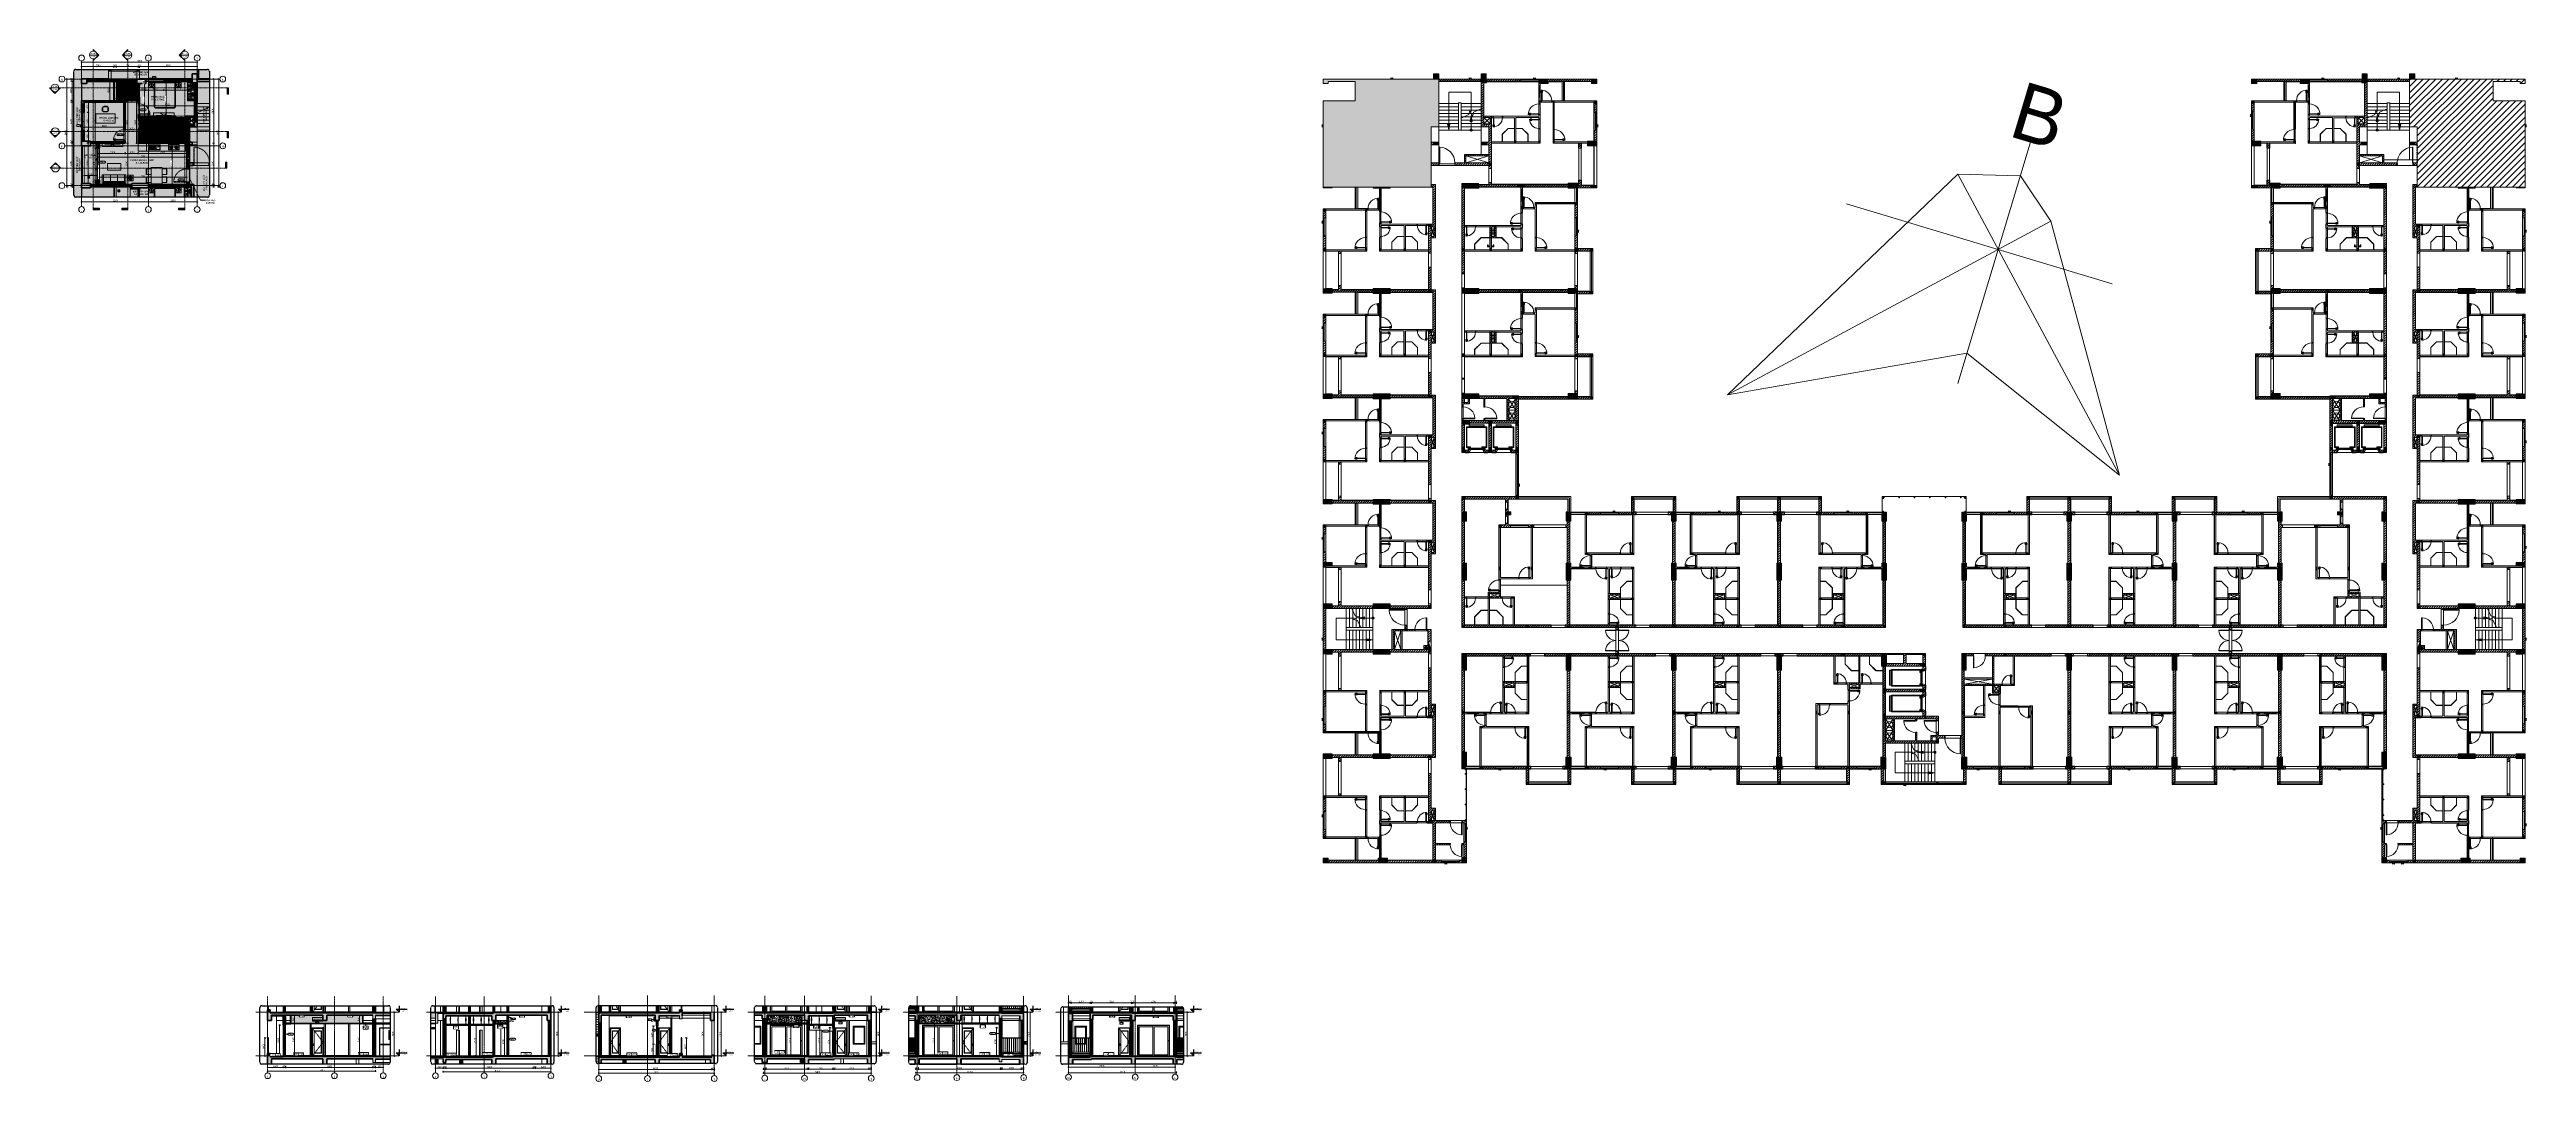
# Model space of a CAD drawing. Header units: millimetres. Extents: x 31157 to 224036, y 218 to 80529.
import ezdxf

# ---------------------------------------------------------------- set-up
doc = ezdxf.new("R2010")
doc.units = ezdxf.units.MM
for name, pattern in [('Centre', [31.75, 6.35, -4.7625, 15.875, -4.7625]), ('Dash', [6, 3, -3]), ('Dash - Tight', [4.5, 3, -1.5]), ('Dash Dot 3_16_', [7.9375, 4.7625, -1.5875, 0, -1.5875]), ('Grid Line', [22.225, 12.7, -3.175, 3.175, -3.175]), ('Hidden', [7.14375, 4.7625, -2.38125]), ('IMPORT-CENTER _2_', [40.64, 25.4, -5.08, 5.08, -5.08]), ('IMPORT-CENTER _3_', [10.16, 6.35, -1.27, 1.27, -1.27]), ('IMPORT-Dash _2_', [6, 3, -3]), ('Overhead', [3.96875, 2.38125, -1.5875])]:
    doc.linetypes.add(name, pattern=pattern)
for name, color, linetype, lineweight in [('0-1', 7, 'Continuous', 5), ('0-2', 170, 'Continuous', 9), ('0-3', 7, 'Continuous', 18), ('0-4', 130, 'Continuous', 5), ('0-5', 170, 'Continuous', 5), ('A-ANNO-DIMS', 211, 'Continuous', 9), ('A-ANNO-DIMS-50', 211, 'Continuous', 9), ('A-CLNG', 13, 'Continuous', 18), ('A-CLNG-1', 250, 'Continuous', 35), ('A-CLNG-2', 7, 'Continuous', 18), ('A-CLNG-FNSH-1', 7, 'Continuous', 18), ('A-CLNG-IDEN', 151, 'Continuous', 9), ('A-CLNG-PATT-1', 7, 'Continuous', 18), ('A-CLNG-PATT-2', 31, 'Continuous', 25), ('A-CLNG-PATT-3', 13, 'Continuous', 18), ('A-CLNG-PATT-4', 9, 'Continuous', 18), ('A-DETL-GENF', 92, 'Continuous', 18), ('A-DETL-GENF-1', 7, 'Continuous', 18), ('A-DETL-GENF-3', 92, 'Dash - Tight', 18), ('A-DETL-GENF-4', 92, 'Hidden', 25), ('A-DETL-GENF-5', 9, 'Continuous', 18), ('A-DETL-GENF-6', 20, 'Continuous', 9), ('A-DETL-GENF-7', 170, 'Continuous', 9), ('A-DETL-GENF-HDLN-1', 7, 'Dash', 18), ('A-DETL-MEDM', 33, 'Continuous', 35), ('A-DETL-THIN', 151, 'Continuous', 18), ('A-DETL-THIN-1', 7, 'Continuous', 18), ('A-DETL-THIN-2', 170, 'Continuous', 9), ('A-DETL-THIN-3', 151, 'Continuous', 9), ('A-DOOR', 31, 'Continuous', 18), ('A-DOOR-1', 7, 'Continuous', 18), ('A-DOOR-2', 170, 'Continuous', 9), ('A-DOOR-3', 90, 'Continuous', 25), ('A-DOOR-4', 31, 'Continuous', 25), ('A-DOOR-FRAM', 31, 'Continuous', 25), ('A-DOOR-FRAM-1', 31, 'Continuous', 18), ('A-DOOR-FRAM-2', 170, 'Continuous', 9), ('A-DOOR-GLAZ', 31, 'Continuous', 25), ('A-DOOR-GLAZ-1', 31, 'Continuous', 18), ('A-DOOR-HDLN', 31, 'Dash', 25), ('A-DOOR-IDEN', 31, 'Continuous', 9), ('A-FLOR', 192, 'Continuous', 18), ('A-FLOR-1', 170, 'Continuous', 9), ('A-FLOR-2', 7, 'Continuous', 18), ('A-FLOR-FNSH-1', 250, 'Continuous', 35), ('A-FLOR-HRAL', 11, 'Continuous', 18), ('A-FLOR-HRAL-1', 9, 'Continuous', 18), ('A-FLOR-HRAL-2', 7, 'Continuous', 18), ('A-FLOR-HRAL-3', 11, 'Continuous', 25), ('A-FLOR-HRAL-4', 90, 'Continuous', 25), ('A-FLOR-HRAL-5', 170, 'Continuous', 9), ('A-FLOR-IDEN', 11, 'Continuous', 9), ('A-FLOR-LEVL', 51, 'Continuous', 9), ('A-FLOR-LEVL-1', 51, 'Continuous', 25), ('A-FLOR-LEVL-2', 51, 'Centre', 9), ('A-FLOR-PATT-1', 253, 'Continuous', 18), ('A-FLOR-PATT-2', 9, 'Continuous', 18), ('A-FLOR-PATT-3', 8, 'Continuous', 18), ('A-FLOR-PATT-4', 67, 'Continuous', 18), ('A-GLAZ', 151, 'Continuous', 18), ('A-GLAZ-1', 31, 'Continuous', 25), ('A-GLAZ-2', 90, 'Continuous', 25), ('A-GLAZ-3', 151, 'Continuous', 25), ('A-GLAZ-4', 7, 'Continuous', 18), ('A-GLAZ-5', 170, 'Continuous', 9), ('A-GLAZ-CURT', 52, 'Continuous', 18), ('A-GLAZ-CURT-1', 90, 'Continuous', 25), ('A-GLAZ-CURT-2', 7, 'Continuous', 18), ('A-GLAZ-CURT-3', 170, 'Continuous', 9), ('A-GLAZ-CWMG-1', 170, 'Continuous', 9), ('A-GLAZ-IDEN', 152, 'Continuous', 9), ('A-WALL', 113, 'Continuous', 18), ('A-WALL-1', 170, 'Continuous', 9), ('A-WALL-2', 254, 'Continuous', 35), ('A-WALL-3', 10, 'Continuous', 35), ('A-WALL-4', 9, 'Continuous', 18), ('A-WALL-5', 7, 'Continuous', 18), ('A-WALL-6', 250, 'Continuous', 35), ('A-WALL-7', 113, 'Continuous', 35), ('A-WALL-PATT-1', 9, 'Continuous', 18), ('A-WALL-PATT-2', 111, 'Continuous', 18), ('A-WALL-PATT-3', 170, 'Continuous', 9), ('A_1404_dwg-1', 170, 'Continuous', 9), ('E-FIRE', 170, 'Continuous', 9), ('G-ANNO-SYMB', 111, 'Continuous', 9), ('G-ANNO-SYMB-1', 111, 'Dash Dot 3_16_', 18), ('G-ANNO-TEXT-1', 7, 'Continuous', 9), ('G-ANNO-TEXT-2', 170, 'Continuous', 9), ('G-IMPT', 8, 'Continuous', 18), ('G-IMPT-1', 50, 'Continuous', 18), ('G-IMPT-2', 9, 'Continuous', 18), ('G-IMPT-3', 8, 'Continuous', 25), ('G-IMPT-4', 8, 'IMPORT-CENTER _3_', 18), ('G-IMPT-5', 8, 'IMPORT-CENTER _2_', 18), ('HOA GIO_TIEN GIANG_dwg-1', 7, 'Continuous', 18), ('I-FURN', 30, 'Continuous', 18), ('I-FURN-1', 50, 'Continuous', 18), ('I-FURN-2', 253, 'Continuous', 18), ('I-WALL', 170, 'Continuous', 9), ('I-WALL-1', 170, 'Continuous', 9), ('M-EQPM', 50, 'Continuous', 18), ('M-EQPM-1', 9, 'Continuous', 18), ('M-EQPM-2', 7, 'Continuous', 18), ('M-EQPM-3', 50, 'Continuous', 25), ('M-EQPM-4', 170, 'Continuous', 9), ('M-EQPM-IDEN', 50, 'Continuous', 9), ('P-SANR-FIXT', 6, 'Continuous', 18), ('P-SANR-FIXT-1', 253, 'Continuous', 18), ('P-SANR-FIXT-2', 221, 'Continuous', 25), ('S-BEAM-1', 71, 'Continuous', 5), ('S-BEAM-2', 7, 'Continuous', 18), ('S-BEAM-3', 130, 'Continuous', 50), ('S-COLS', 52, 'Continuous', 18), ('S-COLS-1', 170, 'Continuous', 9), ('S-COLS-2', 170, 'Continuous', 9), ('S-COLS-3', 52, 'Continuous', 5), ('S-COLS-4', 170, 'Continuous', 9), ('S-COLS-5', 250, 'Continuous', 35), ('S-COLS-6', 52, 'Dash', 18), ('S-COLS-7', 52, 'Continuous', 35), ('S-COLS-8', 7, 'Continuous', 18), ('S-COLS-9', 170, 'IMPORT-Dash _2_', 9), ('S-COLS-HDLN', 52, 'Dash', 18), ('S-COLS-HDLN-1', 7, 'Dash', 18), ('S-COLS-HDLN-2', 170, 'IMPORT-Dash _2_', 9), ('S-GRID-1', 1, 'Grid Line', 9), ('S-GRID-IDEN', 1, 'Continuous', 9), ('S-STRS', 31, 'Continuous', 18), ('S-STRS-1', 31, 'Continuous', 35), ('S-STRS-2', 170, 'Continuous', 9), ('S-STRS-ANNO', 170, 'Continuous', 9), ('S-STRS-MBND', 31, 'Overhead', 18), ('S-STRS-MBND-1', 31, 'Continuous', 18), ('S-STRS-MBND-2', 170, 'Continuous', 9), ('TEXT', 170, 'Continuous', 9), ('TEXT-1', 7, 'Continuous', 18)]:
    doc.layers.add(name, color=color, linetype=linetype, lineweight=lineweight)
doc.layers.add('A-DETL-GENF-2', color=7, linetype='Continuous', lineweight=18, transparency=0.2)
doc.styles.add('.VnAvantH', font='', dxfattribs={"height": 4455})
doc.styles.add('Arial', font='arial.ttf', dxfattribs={"height": 100})
doc.styles.add('Arial_1', font='arial.ttf', dxfattribs={"height": 100})
doc.styles.add('Arial_2', font='arial.ttf', dxfattribs={"height": 60})
doc.styles.add('Arial_3', font='arial.ttf', dxfattribs={"width": 0.9, "height": 75})
doc.styles.add('Arial_B', font='arialbd.ttf', dxfattribs={"width": 0.95, "height": 125})
doc.styles.add('Arial_B_1', font='arialbd.ttf', dxfattribs={"width": 0.9, "height": 100})
doc.styles.add('Arial_B_2', font='arialbd.ttf', dxfattribs={"width": 0.85, "height": 105})
doc.styles.add('Arial_B_3', font='arialbd.ttf', dxfattribs={"height": 60})
doc.styles.add('Tahoma', font='tahoma.ttf', dxfattribs={"width": 0.8, "height": 100})
doc.styles.add('Tahoma_1', font='tahoma.ttf', dxfattribs={"width": 0.8, "height": 90})
doc.styles.add('Tahoma_B', font='tahomabd.ttf', dxfattribs={"height": 162.5})
doc.styles.add('Tahoma_B_1', font='tahomabd.ttf', dxfattribs={"width": 0.85, "height": 100})
doc.styles.add('UTM Avo', font='', dxfattribs={"width": 0.9, "height": 125})
doc.styles.get('.VnAvantH').set_extended_font_data('.VnAvantH')
doc.styles.get('UTM Avo').set_extended_font_data('UTM Avo')
doc.dimstyles.new('1_Dim_chi_tiet_2_5', dxfattribs={"dimscale": 304.8, "dimtxt": 124.912619, "dimasz": 0.19685, "dimexe": 0.164042, "dimexo": 0.0625, "dimgap": 0.016404, "dimtad": 1, "dimdec": 0, "dimrnd": 5, "dimzin": 0, "dimdsep": 46, "dimtxsty": 'UTM Avo', "dimblk1": 'OBLIQUE', "dimblk2": 'OBLIQUE', "dimsah": 1, "dimcen": 0.09, "dimdle": 0.164042, "dimazin": 0, "dimtfac": 1, "dimtdec": 4, "dimtix": 1, "dimtmove": 0, "dimatfit": 3, "dimfxl": 0.328084, "dimfxlon": 1, "dimtvp": 1, "dimtolj": 1, "dimtzin": 0, "dimarcsym": 2})
doc.dimstyles.new('Diagonal_-_2_0mm_Arial_làm_tròn', dxfattribs={"dimscale": 304.8, "dimtxt": 102.02594, "dimasz": 0.246063, "dimexe": 0.164042, "dimexo": 0.0625, "dimgap": 0.032808, "dimtad": 1, "dimdec": 0, "dimrnd": 10, "dimzin": 0, "dimdsep": 46, "dimtxsty": 'Arial', "dimblk1": 'OBLIQUE', "dimblk2": 'OBLIQUE', "dimsah": 1, "dimcen": 0.09, "dimdle": 0.246063, "dimazin": 0, "dimtfac": 1, "dimtdec": 4, "dimtix": 1, "dimtmove": 0, "dimatfit": 3, "dimfxl": 0.164042, "dimfxlon": 1, "dimtvp": 1, "dimtfill": 1, "dimtolj": 1, "dimtzin": 0, "dimarcsym": 2})
pattern_1 = [(45, (0, 0), (-28.284271, 28.284271), [])]
pattern_2 = [(50, (0, 0), (364.3679, -31.8783), [38.1, -419.1]), (355, (0, 0), (-70.4859, 382.1133), [30.48, -335.28]), (100.451, (30.36, -2.66), (293.885, 350.2334), [32.38, -356.18]), (46.184, (0, 101.6), (542.1585, -84.0858), [57.15, -628.65]), (96.636, (45.2, 94.6), (474.805, 494.8554), [48.57, -534.27]), (351.184, (0, 101.6), (474.8102, 494.85), [45.72, -502.92]), (21, (50.8, 76.2), (303.2285, -204.5305), [38.1, -419.1]), (326, (50.8, 76.2), (123.6039, 368.376), [30.48, -335.28]), (71.451, (76.07, 59.16), (426.8341, 163.8427), [32.38, -356.18]), (37.5, (0, 0), (6.17665, 169.11015), [3.353, -327.863, 3.353, -337.007, -336.55]), (37.5, (0, 0), (6.17665, 169.11015), [-671.576, 3.353, -333.197]), (7.5, (0, 0), (133.63888, 200.3615), [3.353, -190.703, 3.353, -320.243, -128.27]), (7.5, (0, 0), (133.63888, 200.3615), [-517.652, 3.353, -124.917]), (327.5, (-113.28, 0), (271.18182, -11.45836), [3.353, -123.647, 3.353, -392.887, -525.78]), (327.5, (-113.28, 0), (271.18182, -11.45836), [-523.24, 3.353, -522.427]), (317.5, (-164.08, 0), (296.2585, 50.85285), [3.353, -161.747, 3.353, -259.791, -373.38]), (317.5, (-164.08, 0), (296.2585, 50.85285), [-428.244, 3.353, -370.027]), (45, (0, 0), (-125.7236, 125.7236), []), (45, (0, 190.5), (-125.7236, 125.7236), [])]
pattern_3 = [(50, (37692.33, 15875), (364.368, -31.878), [38.1, -419.1]), (355, (37692.33, 15875), (-70.486, 382.113), [30.48, -335.28]), (100.451, (37722.7, 15872.34), (293.885, 350.233), [32.38, -356.18]), (46.184, (37692.33, 15976.6), (542.158, -84.086), [57.15, -628.65]), (96.636, (37737.5, 15969.6), (474.805, 494.855), [48.57, -534.27]), (351.184, (37692.33, 15976.6), (474.81, 494.85), [45.72, -502.92]), (21, (37743.13, 15951.2), (303.2285, -204.5305), [38.1, -419.1]), (326, (37743.13, 15951.2), (123.604, 368.376), [30.48, -335.28]), (71.451, (37768.4, 15934.16), (426.834, 163.843), [32.38, -356.18]), (37.5, (37692.33, 15875), (6.1766, 169.1102), [3.353, -327.863, 3.353, -337.007, -336.55]), (37.5, (37692.33, 15875), (6.1766, 169.1102), [-671.576, 3.353, -333.197]), (7.5, (37692.33, 15875), (133.6389, 200.3615), [3.353, -190.703, 3.353, -320.243, -128.27]), (7.5, (37692.33, 15875), (133.6389, 200.3615), [-517.652, 3.353, -124.917]), (327.5, (37579.05, 15875), (271.1818, -11.4584), [3.353, -123.647, 3.353, -392.887, -525.78]), (327.5, (37579.05, 15875), (271.1818, -11.4584), [-523.24, 3.353, -522.427]), (317.5, (37528.25, 15875), (296.2585, 50.853), [3.353, -161.747, 3.353, -259.791, -373.38]), (317.5, (37528.25, 15875), (296.2585, 50.853), [-428.244, 3.353, -370.027]), (45, (37692.33, 15875), (-125.7236, 125.7236), []), (45, (37692.33, 16065.5), (-125.7236, 125.7236), [])]
pattern_4 = [(180, (37746.21, 15903.534), (-8e-15, -63.5), [6.012, -57.488]), (135, (37750.46, 15899.283), (-63.4996, 4e-15), [6.012, -83.79]), (90, (37750.46, 15893.27), (-63.5, 4e-15), [6.012, -57.488]), (45, (37746.21, 15889.02), (0, 63.4996), [6.012, -83.79]), (0, (37740.196, 15889.02), (0, 63.5), [6.012, -57.488]), (315, (37735.945, 15893.27), (63.4996, 0), [6.012, -83.79]), (270, (37735.945, 15899.28), (63.5, 4e-15), [6.012, -57.488]), (225, (37740.196, 15903.534), (4e-15, -63.4996), [6.012, -83.79]), (180, (37731.984, 15893.53), (-8e-15, -63.5), [6.892, -56.608]), (135, (37736.86, 15888.66), (-63.4996, 4e-15), [6.892, -82.91]), (90, (37736.86, 15881.77), (-63.5, 4e-15), [6.892, -56.608]), (45, (37731.984, 15876.894), (0, 63.4996), [6.892, -82.91]), (0, (37725.09, 15876.894), (0, 63.5), [6.892, -56.608]), (315, (37720.22, 15881.77), (63.4996, 0), [6.892, -82.91]), (270, (37720.22, 15888.66), (63.5, 4e-15), [6.892, -56.608]), (225, (37725.09, 15893.533), (4e-15, -63.4996), [6.892, -82.91]), (180, (37703.076, 15888.96), (-8e-15, -63.5), [4.546, -58.954]), (135, (37706.29, 15885.746), (-63.4996, 4e-15), [4.546, -85.257]), (90, (37706.29, 15881.2), (-63.5, 4e-15), [4.546, -58.954]), (45, (37703.076, 15877.986), (0, 63.4996), [4.546, -85.257]), (0, (37698.53, 15877.986), (0, 63.5), [4.546, -58.954]), (315, (37695.316, 15881.2), (63.4996, 0), [4.546, -85.257]), (270, (37695.316, 15885.746), (63.5, 4e-15), [4.546, -58.954]), (225, (37698.53, 15888.96), (4e-15, -63.4996), [4.546, -85.257]), (90, (37724.526, 15896.805), (-63.5, 4e-15), [9.093, -54.407]), (45, (37718.096, 15890.375), (0, 63.4996), [9.093, -80.71]), (0, (37709, 15890.375), (0, 63.5), [9.093, -54.407]), (315, (37702.574, 15896.805), (63.4996, 0), [9.093, -80.71]), (270, (37702.574, 15905.9), (63.5, 4e-15), [9.093, -54.407]), (225, (37709.003, 15912.327), (4e-15, -63.4996), [9.093, -80.71]), (180, (37718.096, 15912.33), (-8e-15, -63.5), [9.093, -54.407]), (135, (37724.526, 15905.9), (-63.4996, 4e-15), [9.093, -80.71]), (90, (37749.22, 15917.626), (-63.5, 4e-15), [11.586, -51.914]), (45, (37741.03, 15909.433), (0, 63.4996), [11.586, -78.217]), (0, (37729.44, 15909.43), (0, 63.5), [11.586, -51.914]), (315, (37721.25, 15917.626), (63.4996, 0), [11.586, -78.217]), (270, (37721.25, 15929.21), (63.5, 4e-15), [11.586, -51.914]), (225, (37729.443, 15937.404), (4e-15, -63.4996), [11.586, -78.217]), (180, (37741.03, 15937.404), (-8e-15, -63.5), [11.586, -51.914]), (135, (37749.22, 15929.21), (-63.4996, 4e-15), [11.586, -78.217]), (90, (37710.63, 15921.15), (-63.5, 4e-15), [6.013, -57.487]), (45, (37706.377, 15916.9), (0, 63.4996), [6.013, -83.79]), (0, (37700.364, 15916.9), (0, 63.5), [6.013, -57.487]), (315, (37696.11, 15921.15), (63.4996, 0), [6.013, -83.79]), (270, (37696.11, 15927.16), (63.5, 4e-15), [6.013, -57.487]), (225, (37700.364, 15931.415), (4e-15, -63.4996), [6.013, -83.79]), (180, (37706.38, 15931.415), (-8e-15, -63.5), [6.013, -57.487]), (135, (37710.63, 15927.163), (-63.4996, 4e-15), [6.013, -83.79])]
pattern_5 = [(0, (37692.33, 15875), (406.4, 101.6), [16.764, -288.036, 16.764, -288.036, -1625.6]), (0, (37692.33, 15875), (406.4, 101.6), [-609.6, 16.764, -592.836, 16.764, -288.036, -711.2]), (0, (37692.33, 15875), (406.4, 101.6), [-1524, 16.764, -186.436, 16.764, -491.236]), (120, (37844.73, 15925.8), (-291.1882, 301.1527), [16.764, -288.036, 16.764, -288.036, -1625.6]), (120, (37844.73, 15925.8), (-291.1882, 301.1527), [-609.6, 16.764, -592.836, 16.764, -288.036, -711.2]), (120, (37844.73, 15925.8), (-291.1882, 301.1527), [-1524, 16.764, -186.436, 16.764, -491.236]), (240, (37895.53, 16129), (-115.2118, -402.7527), [16.764, -288.036, 16.764, -288.036, -1625.6]), (240, (37895.53, 16129), (-115.2118, -402.7527), [-609.6, 16.764, -592.836, 16.764, -288.036, -711.2]), (240, (37895.53, 16129), (-115.2118, -402.7527), [-1524, 16.764, -186.436, 16.764, -491.236])]
pattern_6 = [(45, (52181.63, 15875), (-53.033, 53.033), []), (135, (52181.63, 15875), (-53.033, -53.033), [])]
pattern_7 = [(45, (52181.633, 15875), (-28.28427, 28.28427), [])]
pattern_8 = [(50, (52181.63, 15875), (364.368, -31.8783), [38.1, -419.1]), (355, (52181.63, 15875), (-70.486, 382.113), [30.48, -335.28]), (100.451, (52212, 15872.34), (293.885, 350.233), [32.38, -356.18]), (46.184, (52181.63, 15976.6), (542.158, -84.086), [57.15, -628.65]), (96.636, (52226.8, 15969.6), (474.805, 494.855), [48.57, -534.27]), (351.184, (52181.63, 15976.6), (474.81, 494.85), [45.72, -502.92]), (21, (52232.43, 15951.2), (303.2285, -204.5305), [38.1, -419.1]), (326, (52232.43, 15951.2), (123.604, 368.376), [30.48, -335.28]), (71.451, (52257.7, 15934.16), (426.834, 163.843), [32.38, -356.18]), (37.5, (52181.63, 15875), (6.1766, 169.1102), [3.353, -327.863, 3.353, -337.007, -336.55]), (37.5, (52181.63, 15875), (6.1766, 169.1102), [-671.576, 3.353, -333.197]), (7.5, (52181.63, 15875), (133.6389, 200.3615), [3.353, -190.703, 3.353, -320.243, -128.27]), (7.5, (52181.63, 15875), (133.6389, 200.3615), [-517.652, 3.353, -124.917]), (327.5, (52068.35, 15875), (271.1818, -11.4584), [3.353, -123.647, 3.353, -392.887, -525.78]), (327.5, (52068.35, 15875), (271.1818, -11.4584), [-523.24, 3.353, -522.427]), (317.5, (52017.55, 15875), (296.2585, 50.853), [3.353, -161.747, 3.353, -259.791, -373.38]), (317.5, (52017.55, 15875), (296.2585, 50.853), [-428.244, 3.353, -370.027]), (45, (52181.63, 15875), (-125.7236, 125.7236), []), (45, (52181.63, 16065.5), (-125.7236, 125.7236), [])]
pattern_9 = [(50, (-37692.33, 15875), (364.368, -31.878), [38.1, -419.1]), (355, (-37692.33, 15875), (-70.486, 382.113), [30.48, -335.28]), (100.451, (-37661.97, 15872.34), (293.885, 350.233), [32.38, -356.18]), (46.184, (-37692.33, 15976.6), (542.158, -84.086), [57.15, -628.65]), (96.636, (-37647.15, 15969.6), (474.805, 494.855), [48.57, -534.27]), (351.184, (-37692.33, 15976.6), (474.81, 494.85), [45.72, -502.92]), (21, (-37641.53, 15951.2), (303.2285, -204.5305), [38.1, -419.1]), (326, (-37641.53, 15951.2), (123.604, 368.376), [30.48, -335.28]), (71.451, (-37616.26, 15934.16), (426.834, 163.843), [32.38, -356.18]), (37.5, (-37692.33, 15875), (6.1766, 169.1102), [3.353, -327.863, 3.353, -337.007, -336.55]), (37.5, (-37692.33, 15875), (6.1766, 169.1102), [-671.576, 3.353, -333.197]), (7.5, (-37692.33, 15875), (133.6389, 200.3615), [3.353, -190.703, 3.353, -320.243, -128.27]), (7.5, (-37692.33, 15875), (133.6389, 200.3615), [-517.652, 3.353, -124.917]), (327.5, (-37805.62, 15875), (271.1818, -11.4584), [3.353, -123.647, 3.353, -392.887, -525.78]), (327.5, (-37805.62, 15875), (271.1818, -11.4584), [-523.24, 3.353, -522.427]), (317.5, (-37856.42, 15875), (296.2585, 50.853), [3.353, -161.747, 3.353, -259.791, -373.38]), (317.5, (-37856.42, 15875), (296.2585, 50.853), [-428.244, 3.353, -370.027]), (45, (-37692.33, 15875), (-125.7236, 125.7236), []), (45, (-37692.33, 16065.5), (-125.7236, 125.7236), [])]
pattern_10 = [(45, (-37692.334, 15875), (-28.28427, 28.28427), [])]
pattern_11 = [(0, (-37692.334, 15875), (203.2, 50.8), [16.764, -135.636, 16.764, -135.636, -812.8]), (0, (-37692.334, 15875), (203.2, 50.8), [-304.8, 16.764, -288.036, 16.764, -135.636, -355.6]), (0, (-37692.334, 15875), (203.2, 50.8), [-762, 16.764, -84.836, 16.764, -237.236]), (120, (-37616.134, 15900.4), (-145.59409, 150.57636), [16.764, -135.636, 16.764, -135.636, -812.8]), (120, (-37616.134, 15900.4), (-145.59409, 150.57636), [-304.8, 16.764, -288.036, 16.764, -135.636, -355.6]), (120, (-37616.134, 15900.4), (-145.59409, 150.57636), [-762, 16.764, -84.836, 16.764, -237.236]), (240, (-37590.734, 16002), (-57.60591, -201.37636), [16.764, -135.636, 16.764, -135.636, -812.8]), (240, (-37590.734, 16002), (-57.60591, -201.37636), [-304.8, 16.764, -288.036, 16.764, -135.636, -355.6]), (240, (-37590.734, 16002), (-57.60591, -201.37636), [-762, 16.764, -84.836, 16.764, -237.236])]
pattern_12 = [(45, (-37692.334, 15875), (-17.67767, 17.67767), []), (135, (-37692.334, 15875), (-17.67767, -17.67767), [])]
pattern_13 = [(45, (66165.026, 15875), (-28.28427, 28.28427), [])]
pattern_14 = [(50, (66165.03, 15875), (364.368, -31.8783), [38.1, -419.1]), (355, (66165.03, 15875), (-70.486, 382.113), [30.48, -335.28]), (100.451, (66195.4, 15872.34), (293.885, 350.233), [32.38, -356.18]), (46.184, (66165.03, 15976.6), (542.158, -84.086), [57.15, -628.65]), (96.636, (66210.2, 15969.6), (474.805, 494.855), [48.57, -534.27]), (351.184, (66165, 15976.6), (474.81, 494.85), [45.72, -502.92]), (21, (66215.83, 15951.2), (303.2285, -204.5305), [38.1, -419.1]), (326, (66215.83, 15951.2), (123.604, 368.376), [30.48, -335.28]), (71.451, (66241.1, 15934.16), (426.834, 163.843), [32.38, -356.18]), (37.5, (66165.03, 15875), (6.1766, 169.1102), [3.353, -327.863, 3.353, -337.007, -336.55]), (37.5, (66165.03, 15875), (6.1766, 169.1102), [-671.576, 3.353, -333.197]), (7.5, (66165.03, 15875), (133.6389, 200.3615), [3.353, -190.703, 3.353, -320.243, -128.27]), (7.5, (66165.03, 15875), (133.6389, 200.3615), [-517.652, 3.353, -124.917]), (327.5, (66051.74, 15875), (271.1818, -11.4584), [3.353, -123.647, 3.353, -392.887, -525.78]), (327.5, (66051.74, 15875), (271.1818, -11.4584), [-523.24, 3.353, -522.427]), (317.5, (66000.94, 15875), (296.2585, 50.853), [3.353, -161.747, 3.353, -259.791, -373.38]), (317.5, (66000.94, 15875), (296.2585, 50.853), [-428.244, 3.353, -370.027]), (45, (66165.03, 15875), (-125.7236, 125.7236), []), (45, (66165.03, 16065.5), (-125.7236, 125.7236), [])]
pattern_15 = [(45, (78884.862, 15875), (-28.28427, 28.28427), [])]
pattern_16 = [(50, (71323.1, 15875), (364.368, -31.8783), [38.1, -419.1]), (355, (71323.1, 15875), (-70.486, 382.113), [30.48, -335.28]), (100.451, (71353.47, 15872.34), (293.885, 350.233), [32.38, -356.18]), (46.184, (71323.1, 15976.6), (542.158, -84.086), [57.15, -628.65]), (96.636, (71368.3, 15969.6), (474.805, 494.855), [48.57, -534.27]), (351.184, (71323.1, 15976.6), (474.81, 494.85), [45.72, -502.92]), (21, (71373.9, 15951.2), (303.2285, -204.5305), [38.1, -419.1]), (326, (71373.9, 15951.2), (123.604, 368.376), [30.48, -335.28]), (71.451, (71399.18, 15934.16), (426.834, 163.843), [32.38, -356.18]), (37.5, (71323.11, 15875), (6.1766, 169.1102), [3.353, -327.863, 3.353, -337.007, -336.55]), (37.5, (71323.11, 15875), (6.1766, 169.1102), [-671.576, 3.353, -333.197]), (7.5, (71323.1, 15875), (133.6389, 200.3615), [3.353, -190.703, 3.353, -320.243, -128.27]), (7.5, (71323.1, 15875), (133.6389, 200.3615), [-517.652, 3.353, -124.917]), (327.5, (71209.82, 15875), (271.1818, -11.4584), [3.353, -123.647, 3.353, -392.887, -525.78]), (327.5, (71209.82, 15875), (271.1818, -11.4584), [-523.24, 3.353, -522.427]), (317.5, (71159.02, 15875), (296.2585, 50.853), [3.353, -161.747, 3.353, -259.791, -373.38]), (317.5, (71159.02, 15875), (296.2585, 50.853), [-428.244, 3.353, -370.027]), (45, (71323.1, 15875), (-125.7236, 125.7236), []), (45, (71323.1, 16065.5), (-125.7236, 125.7236), [])]
pattern_17 = [(45, (71323.108, 15875), (-28.28427, 28.28427), [])]
pattern_18 = [(0, (71323.11, 15875), (203.2, 50.8), [16.764, -135.636, 16.764, -135.636, -812.8]), (0, (71323.11, 15875), (203.2, 50.8), [-304.8, 16.764, -288.036, 16.764, -135.636, -355.6]), (0, (71323.11, 15875), (203.2, 50.8), [-762, 16.764, -84.836, 16.764, -237.236]), (120, (71399.31, 15900.4), (-145.59409, 150.57636), [16.764, -135.636, 16.764, -135.636, -812.8]), (120, (71399.31, 15900.4), (-145.59409, 150.57636), [-304.8, 16.764, -288.036, 16.764, -135.636, -355.6]), (120, (71399.31, 15900.4), (-145.59409, 150.57636), [-762, 16.764, -84.836, 16.764, -237.236]), (240, (71424.71, 16002), (-57.60591, -201.37636), [16.764, -135.636, 16.764, -135.636, -812.8]), (240, (71424.71, 16002), (-57.60591, -201.37636), [-304.8, 16.764, -288.036, 16.764, -135.636, -355.6]), (240, (71424.71, 16002), (-57.60591, -201.37636), [-762, 16.764, -84.836, 16.764, -237.236])]
pattern_19 = [(0, (71323.11, 15875), (406.4, 101.6), [16.764, -288.036, 16.764, -288.036, -1625.6]), (0, (71323.11, 15875), (406.4, 101.6), [-609.6, 16.764, -592.836, 16.764, -288.036, -711.2]), (0, (71323.11, 15875), (406.4, 101.6), [-1524, 16.764, -186.436, 16.764, -491.236]), (120, (71475.51, 15925.8), (-291.1882, 301.1527), [16.764, -288.036, 16.764, -288.036, -1625.6]), (120, (71475.51, 15925.8), (-291.1882, 301.1527), [-609.6, 16.764, -592.836, 16.764, -288.036, -711.2]), (120, (71475.51, 15925.8), (-291.1882, 301.1527), [-1524, 16.764, -186.436, 16.764, -491.236]), (240, (71526.31, 16129), (-115.2118, -402.7527), [16.764, -288.036, 16.764, -288.036, -1625.6]), (240, (71526.31, 16129), (-115.2118, -402.7527), [-609.6, 16.764, -592.836, 16.764, -288.036, -711.2]), (240, (71526.31, 16129), (-115.2118, -402.7527), [-1524, 16.764, -186.436, 16.764, -491.236])]
pattern_20 = [(45, (88231.17, 15875), (-28.28427, 28.28427), [])]
pattern_21 = [(50, (88231.17, 15875), (364.368, -31.8783), [38.1, -419.1]), (355, (88231.17, 15875), (-70.486, 382.113), [30.48, -335.28]), (100.451, (88261.53, 15872.34), (293.885, 350.233), [32.38, -356.18]), (46.184, (88231.17, 15976.6), (542.158, -84.086), [57.15, -628.65]), (96.636, (88276.35, 15969.6), (474.805, 494.855), [48.57, -534.27]), (351.184, (88231.17, 15976.6), (474.81, 494.85), [45.72, -502.92]), (21, (88281.97, 15951.2), (303.2285, -204.5305), [38.1, -419.1]), (326, (88281.97, 15951.2), (123.604, 368.376), [30.48, -335.28]), (71.451, (88307.24, 15934.16), (426.834, 163.843), [32.38, -356.18]), (37.5, (88231.17, 15875), (6.1766, 169.1102), [3.353, -327.863, 3.353, -337.007, -336.55]), (37.5, (88231.17, 15875), (6.1766, 169.1102), [-671.576, 3.353, -333.197]), (7.5, (88231.17, 15875), (133.6389, 200.3615), [3.353, -190.703, 3.353, -320.243, -128.27]), (7.5, (88231.17, 15875), (133.6389, 200.3615), [-517.652, 3.353, -124.917]), (327.5, (88117.88, 15875), (271.1818, -11.4584), [3.353, -123.647, 3.353, -392.887, -525.78]), (327.5, (88117.88, 15875), (271.1818, -11.4584), [-523.24, 3.353, -522.427]), (317.5, (88067.08, 15875), (296.2585, 50.853), [3.353, -161.747, 3.353, -259.791, -373.38]), (317.5, (88067.08, 15875), (296.2585, 50.853), [-428.244, 3.353, -370.027]), (45, (88231.17, 15875), (-125.7236, 125.7236), []), (45, (88231.17, 16065.5), (-125.7236, 125.7236), [])]
pattern_22 = [(45, (100098.27, 15875), (-28.28427, 28.28427), [])]
pattern_23 = [(50, (100098.27, 15875), (364.368, -31.8783), [38.1, -419.1]), (355, (100098.27, 15875), (-70.486, 382.113), [30.48, -335.28]), (100.451, (100128.63, 15872.34), (293.885, 350.233), [32.38, -356.18]), (46.184, (100098.27, 15976.6), (542.158, -84.086), [57.15, -628.65]), (96.636, (100143.45, 15969.6), (474.805, 494.855), [48.57, -534.27]), (351.184, (100098.27, 15976.6), (474.81, 494.85), [45.72, -502.92]), (21, (100149.07, 15951.2), (303.2285, -204.5305), [38.1, -419.1]), (326, (100149.07, 15951.2), (123.604, 368.376), [30.48, -335.28]), (71.451, (100174.34, 15934.16), (426.834, 163.843), [32.38, -356.18]), (37.5, (100098.27, 15875), (6.1766, 169.1102), [3.353, -327.863, 3.353, -337.007, -336.55]), (37.5, (100098.27, 15875), (6.1766, 169.1102), [-671.576, 3.353, -333.197]), (7.5, (100098.27, 15875), (133.6389, 200.3615), [3.353, -190.703, 3.353, -320.243, -128.27]), (7.5, (100098.27, 15875), (133.6389, 200.3615), [-517.652, 3.353, -124.917]), (327.5, (99984.99, 15875), (271.1818, -11.4584), [3.353, -123.647, 3.353, -392.887, -525.78]), (327.5, (99984.99, 15875), (271.1818, -11.4584), [-523.24, 3.353, -522.427]), (317.5, (99934.19, 15875), (296.2585, 50.853), [3.353, -161.747, 3.353, -259.791, -373.38]), (317.5, (99934.19, 15875), (296.2585, 50.853), [-428.244, 3.353, -370.027]), (45, (100098.27, 15875), (-125.7236, 125.7236), []), (45, (100098.27, 16065.5), (-125.7236, 125.7236), [])]
pattern_24 = [(50, (-76875.88, 15875), (364.368, -31.878), [38.1, -419.1]), (355, (-76875.9, 15875), (-70.486, 382.113), [30.48, -335.28]), (100.451, (-76845.52, 15872.34), (293.885, 350.233), [32.38, -356.18]), (46.184, (-76875.9, 15976.6), (542.158, -84.086), [57.15, -628.65]), (96.636, (-76830.7, 15969.6), (474.805, 494.855), [48.57, -534.27]), (351.184, (-76875.9, 15976.6), (474.81, 494.85), [45.72, -502.92]), (21, (-76825.08, 15951.2), (303.2285, -204.5305), [38.1, -419.1]), (326, (-76825.1, 15951.2), (123.604, 368.376), [30.48, -335.28]), (71.451, (-76799.8, 15934.16), (426.834, 163.843), [32.38, -356.18]), (37.5, (-76875.88, 15875), (6.1766, 169.1102), [3.353, -327.863, 3.353, -337.007, -336.55]), (37.5, (-76875.88, 15875), (6.1766, 169.1102), [-671.576, 3.353, -333.197]), (7.5, (-76875.88, 15875), (133.639, 200.3615), [3.353, -190.703, 3.353, -320.243, -128.27]), (7.5, (-76875.88, 15875), (133.639, 200.3615), [-517.652, 3.353, -124.917]), (327.5, (-76989.17, 15875), (271.1818, -11.4584), [3.353, -123.647, 3.353, -392.887, -525.78]), (327.5, (-76989.17, 15875), (271.1818, -11.4584), [-523.24, 3.353, -522.427]), (317.5, (-77039.97, 15875), (296.2585, 50.853), [3.353, -161.747, 3.353, -259.791, -373.38]), (317.5, (-77039.97, 15875), (296.2585, 50.853), [-428.244, 3.353, -370.027]), (45, (-76875.88, 15875), (-125.7236, 125.7236), []), (45, (-76875.88, 16065.5), (-125.7236, 125.7236), [])]
pattern_25 = [(45, (-76875.88, 15875), (-28.28427, 28.28427), [])]
pattern_26 = [(0, (-76875.88, 15875), (203.2, 50.8), [16.764, -135.636, 16.764, -135.636, -812.8]), (0, (-76875.88, 15875), (203.2, 50.8), [-304.8, 16.764, -288.036, 16.764, -135.636, -355.6]), (0, (-76875.88, 15875), (203.2, 50.8), [-762, 16.764, -84.836, 16.764, -237.236]), (120, (-76799.68, 15900.4), (-145.59409, 150.57636), [16.764, -135.636, 16.764, -135.636, -812.8]), (120, (-76799.68, 15900.4), (-145.59409, 150.57636), [-304.8, 16.764, -288.036, 16.764, -135.636, -355.6]), (120, (-76799.68, 15900.4), (-145.59409, 150.57636), [-762, 16.764, -84.836, 16.764, -237.236]), (240, (-76774.28, 16002), (-57.60591, -201.37636), [16.764, -135.636, 16.764, -135.636, -812.8]), (240, (-76774.28, 16002), (-57.60591, -201.37636), [-304.8, 16.764, -288.036, 16.764, -135.636, -355.6]), (240, (-76774.28, 16002), (-57.60591, -201.37636), [-762, 16.764, -84.836, 16.764, -237.236])]
pattern_27 = [(45, (111863.1, 15875), (-28.28427, 28.28427), [])]
pattern_28 = [(45, (0, 0), (-90.50967, 90.50967), [])]

# ---------------------------------------------------------------- blocks, each defined once
blk = doc.blocks.new('NCV_TKTC_KET CAU_rvt-1-TKCS_CĂN HỘ LOẠI 2 - MẶT BẰNG')
at = {"layer": 'S-COLS-3'}
blk.add_hatch(color=256, dxfattribs=at).paths.add_polyline_path([(33853, 73037), (34353, 73037), (34353, 73039), (33653, 73039), (33653, 73037)])
h = blk.add_hatch(color=256, dxfattribs=at)
h.paths.add_polyline_path([(37553, 69835), (37553, 69835), (37553, 69837)])
h.paths.add_polyline_path([(37553, 70037), (37553, 70037), (37553, 70111)])
at = {"layer": 'A-FLOR'}
for p, q in [((33653, 77887), (33653, 76537)), ((33858, 76537), (33853, 76537)), ((42453, 74737), (41953, 74737)), ((33653, 73037), (33653, 73035)), ((33653, 69762), (33653, 69035))]:
    blk.add_line(p, q, dxfattribs=at)
at = {"layer": 'S-COLS'}
for p, q in [((33653, 77887), (34052, 77887)), ((34053, 78037), (34053, 78237)), ((34053, 77887), (34053, 78037)), ((38653, 78237), (37953, 78237)), ((42253, 78637), (42253, 78237)), ((42653, 78237), (42653, 78637)), ((42653, 73312), (42253, 73312)), ((42653, 73112), (42653, 73312)), ((33653, 73039), (33653, 73037)), ((33653, 73037), (34353, 73037)), ((34353, 73037), (34353, 73039)), ((42253, 73112), (42653, 73112)), ((33653, 69762), (34353, 69762)), ((37553, 70112), (37553, 70037)), ((37553, 69837), (37553, 69835)), ((37553, 69835), (37553, 69762)), ((37553, 69762), (38053, 69762)), ((38153, 69762), (38853, 69762))]:
    blk.add_line(p, q, dxfattribs=at)
blk = doc.blocks.new('M_Fixed - 900 x 1400-553070-TKCS_CĂN HỘ LOẠI 2 - MẶT BẰNG')
at = {"layer": 'A-GLAZ-1'}
for p, q in [((-152, 22), (387, 22)), ((387, 44), (387, 0)), ((431, 44), (387, 44)), ((431, 63), (431, 0)), ((449, 63), (431, 63)), ((387, 0), (431, 0)), ((418, 0), (418, -37)), ((450, -37), (418, -37))]:
    blk.add_line(p, q, dxfattribs=at)
blk = doc.blocks.new('MAY GIAT - MAY GIAT_dwg-348053-TKCS_CĂN HỘ LOẠI 2 - MẶT BẰNG')
at = {"layer": 'G-IMPT-1', "flags": 128}
blk.add_lwpolyline([(5, 597), (5, 2), (605, 2), (605, 597)], close=True, dxfattribs=at)
blk = doc.blocks.new('MAY GIAT - MAY GIAT-348233-TKCS_CĂN HỘ LOẠI 2 - MẶT BẰNG')
at = {"layer": 'I-FURN-1'}
for p, q in [((5, 597), (5, 2)), ((605, 597), (5, 597)), ((5, 2), (605, 2)), ((605, 2), (605, 597))]:
    blk.add_line(p, q, dxfattribs=at)
blk.add_blockref('MAY GIAT - MAY GIAT_dwg-348053-TKCS_CĂN HỘ LOẠI 2 - MẶT BẰNG', (0, 0))
blk = doc.blocks.new('THU NUOC - THU NUOC-455054-TKCS_CĂN HỘ LOẠI 2 - MẶT BẰNG')
at = {"layer": 'M-EQPM-1'}
for p, q in [((-66, -71), (-66, 79)), ((-66, 79), (84, 79)), ((59, 54), (-41, 54)), ((-41, 54), (-41, -46)), ((-23, 20), (41, 20)), ((41, 14), (-23, 14)), ((-23, 7), (1, 7)), ((1, 1), (-23, 1)), ((-11, 32), (28, 32)), ((28, 26), (-11, 26)), ((-1, 44), (19, 44)), ((19, 38), (-1, 38)), ((1, 7), (1, 1)), ((17, 1), (17, 7)), ((17, 7), (41, 7)), ((41, 1), (17, 1)), ((59, -46), (59, 54)), ((84, 79), (84, -71)), ((84, -71), (-66, -71)), ((-41, -46), (59, -46)), ((-23, -5), (41, -5)), ((41, -11), (-23, -11)), ((-11, -17), (28, -17)), ((28, -23), (-11, -23)), ((-1, -30), (19, -30)), ((19, -36), (-1, -36))]:
    blk.add_line(p, q, dxfattribs=at)
for centre, radius, start, end in [((9, 4), 45, 0, 180), ((9, 4), 45, 360, 180), ((9, 4), 45, 180, 0), ((9, 4), 45, 180, 360), ((-23, 17), 3, 90, 270), ((-23, 4), 3, 90, 270), ((-11, 29), 3, 90, 270), ((-1, 41), 3, 90, 270), ((19, 41), 3, 270, 90), ((28, 29), 3, 270, 90), ((41, 17), 3, 270, 90), ((41, 4), 3, 270, 90), ((-23, -8), 3, 90, 270), ((-11, -20), 3, 90, 270), ((-1, -33), 3, 90, 270), ((19, -33), 3, 270, 90), ((28, -20), 3, 270, 90), ((41, -8), 3, 270, 90)]:
    blk.add_arc(centre, radius, start, end, dxfattribs=at)
blk = doc.blocks.new('Top Rail Type - Top Rail_Internal_-850824-TKCS_CĂN HỘ LOẠI 2 - MẶT BẰNG')
at = {"layer": 'A-FLOR-HRAL-1'}
for p, q in [((13269, 60575), (13319, 60575)), ((13269, 59775), (13269, 60575)), ((13319, 60575), (13319, 59775))]:
    blk.add_line(p, q, dxfattribs=at)
blk = doc.blocks.new('Top Rail Type - Top Rail_Internal_-V2-TKCS_CĂN HỘ LOẠI 2 - MẶT BẰNG')
at = {"layer": 'A-FLOR-HRAL-1'}
for p, q in [((13319, 60575), (13269, 60575)), ((13269, 60575), (13269, 59775)), ((13319, 60575), (13319, 59775))]:
    blk.add_line(p, q, dxfattribs=at)
blk = doc.blocks.new('GIUONG NGU-2TAB-1600x2000 - GIUONG NGU-2TAB-1600x2000-842839-TKCS_CĂN HỘ LOẠI 2 - MẶT BẰNG')
at = {"layer": 'I-FURN-1'}
for p, q in [((458, 0), (8, 0)), ((8, 0), (8, -50)), ((458, -50), (458, 0)), ((2108, 0), (458, 0)), ((458, 0), (458, -50)), ((458, 0), (2108, 0)), ((2108, -50), (2108, 0)), ((458, -50), (8, -50)), ((8, -50), (8, -450)), ((8, -50), (458, -50)), ((458, -50), (8, -50)), ((8, -50), (8, -450)), ((8, -450), (458, -450)), ((8, -450), (458, -450)), ((120, -250), (347, -250)), ((233, -87), (233, -413)), ((458, -450), (458, -50)), ((2108, -50), (458, -50)), ((458, -50), (458, -792)), ((458, -50), (2108, -50)), ((458, -792), (458, -50)), ((458, -450), (458, -50)), ((458, -50), (2108, -50)), ((508, -100), (2058, -100)), ((508, -792), (508, -100)), ((2058, -100), (2058, -792)), ((2558, 0), (2108, 0)), ((2108, 0), (2108, -50)), ((2558, -50), (2108, -50)), ((2108, -50), (2108, -450)), ((2108, -792), (2108, -50)), ((2108, -50), (2558, -50)), ((2108, -50), (2558, -50)), ((2108, -450), (2108, -50)), ((2108, -50), (2108, -792)), ((2108, -450), (2558, -450)), ((2558, -450), (2108, -450)), ((2446, -250), (2220, -250)), ((2333, -87), (2333, -413)), ((2558, -50), (2558, 0)), ((2558, -450), (2558, -50)), ((2558, -50), (2558, -450))]:
    blk.add_line(p, q, dxfattribs=at)
blk.add_circle((233, -250), 151, dxfattribs=at)
for start, end in [(113.68421, 0), (94.73684, 113.68421), (0, 94.73684)]:
    blk.add_arc((2333, -250), 151, start, end, dxfattribs=at)
blk = doc.blocks.new('TU QUAN AO-SUITE ROOM_3 - TU QUAN AO-SUITE ROOM_3-850635-TKCS_CĂN HỘ LOẠI 2 - MẶT BẰNG')
at = {"layer": 'I-FURN-1'}
for p, q in [((-550, 0), (-550, 792)), ((-550, 792), (-550, 0)), ((-550, 24), (-550, 576)), ((-526, 792), (-526, 600)), ((-526, 792), (-526, 24)), ((-526, 24), (-526, 600)), ((-526, 24), (-24, 24)), ((-480, 368), (-480, 356)), ((-50, 368), (-480, 368)), ((-480, 356), (-50, 356)), ((-480, 311), (-480, 299)), ((-50, 311), (-480, 311)), ((-480, 299), (-50, 299)), ((-480, 242), (-480, 230)), ((-50, 242), (-480, 242)), ((-480, 230), (-50, 230)), ((-478, 603), (-61, 715)), ((-478, 512), (-61, 624)), ((-475, 592), (-478, 603)), ((-478, 423), (-61, 535)), ((-475, 500), (-478, 512)), ((-475, 412), (-478, 423)), ((-475, 193), (-478, 181)), ((-478, 181), (-61, 69)), ((-58, 703), (-475, 592)), ((-58, 612), (-475, 500)), ((-58, 523), (-475, 412)), ((-58, 81), (-475, 193)), ((-287, 576), (-287, 792)), ((-287, 24), (-287, 576)), ((-263, 576), (-263, 792)), ((-263, 24), (-263, 576)), ((-246, 792), (-61, 742)), ((-58, 754), (-200, 792)), ((-61, 742), (-58, 754)), ((-61, 715), (-58, 703)), ((-61, 624), (-58, 612)), ((-61, 535), (-58, 523)), ((-61, 69), (-58, 81)), ((-50, 356), (-50, 368)), ((-50, 299), (-50, 311)), ((-50, 230), (-50, 242)), ((-24, 24), (-24, 792)), ((0, 792), (0, 0)), ((0, 0), (0, 792)), ((0, 0), (-550, 0)), ((-550, 0), (0, 0))]:
    blk.add_line(p, q, dxfattribs=at)
blk = doc.blocks.new('DOOR_CW_01 CANH MO-PANEL KINH - DIW_01-900x2200-CỬA GỖ VÂN LAMINATE-553375-TKCS_CĂN HỘ LOẠI 2 - MẶT BẰNG')
at = {"layer": 'A-DETL-GENF-1'}
for p, q in [((-442, -737), (-442, -816)), ((-399, -820), (-438, -820)), ((-434, -711), (-427, -716)), ((-434, -800), (-434, -737)), ((-399, -804), (-430, -804)), ((-399, -792), (-399, -832)), ((-397, -792), (-399, -792)), ((-399, -832), (-397, -832)), ((-397, -182), (-397, -62)), ((-397, -62), (-357, -62)), ((-357, -182), (-397, -182)), ((-397, -196), (-391, -196)), ((-397, -738), (-397, -196)), ((-397, -738), (-391, -738)), ((-357, -752), (-397, -752)), ((-397, -752), (-397, -872)), ((-397, -792), (-397, -832)), ((-397, -872), (-357, -872)), ((-391, -196), (-391, -182)), ((-391, -182), (-363, -182)), ((-391, -752), (-391, -738)), ((-363, -752), (-391, -752)), ((-363, -182), (-363, -196)), ((-357, -196), (-363, -196)), ((-357, -738), (-363, -738)), ((-363, -738), (-363, -752)), ((-357, -62), (-357, -182)), ((-357, -196), (-357, -738)), ((-357, -872), (-357, -752)), ((-357, -792), (-357, -832)), ((-357, -792), (-355, -792)), ((-355, -832), (-357, -832)), ((-355, -792), (-355, -832)), ((-355, -804), (-324, -804)), ((-355, -820), (-316, -820)), ((-320, -711), (-327, -716)), ((-320, -800), (-320, -737)), ((-312, -737), (-312, -816))]:
    blk.add_line(p, q, dxfattribs=at)
blk.add_circle((-407, -60), 10, dxfattribs=at)
for centre, radius, start, end in [((-397, -737), 45, 145, 180), ((-438, -816), 4, 180, 270), ((-407, -60), 814, 268, 0), ((-397, -737), 37, 145, 180), ((-430, -800), 4, 180, 270), ((-357, -737), 37, 0, 35), ((-324, -800), 4, 270, 0), ((-357, -737), 45, 360, 35), ((-316, -816), 4, 270, 0)]:
    blk.add_arc(centre, radius, start, end, dxfattribs=at)
at = {"layer": 'A-DOOR-1'}
blk.add_line((-407, -50), (-382, -50), dxfattribs=at)
at = {"layer": 'A-DOOR-3'}
for p, q in [((-450, 50), (-400, 50)), ((-400, 50), (-400, 0)), ((400, 0), (400, 50)), ((400, 50), (450, 50)), ((-410, -50), (-450, -50)), ((-410, 0), (-410, -50)), ((-400, 0), (-410, 0)), ((410, 0), (400, 0)), ((410, -50), (410, 0)), ((450, -50), (410, -50))]:
    blk.add_line(p, q, dxfattribs=at)
blk = doc.blocks.new('DOOR_CW_01 CANH MO-PANEL KINH - DIG_02-800x2200-CỬA NHÔM KÍNH-400864-TKCS_CĂN HỘ LOẠI 2 - MẶT BẰNG')
at = {"layer": 'A-DETL-GENF-1'}
for p, q in [((-392, 637), (-392, 716)), ((-349, 720), (-388, 720)), ((-384, 700), (-384, 637)), ((-384, 611), (-377, 616)), ((-349, 704), (-380, 704)), ((-349, 732), (-347, 732)), ((-349, 692), (-349, 732)), ((-347, 692), (-349, 692)), ((-347, 772), (-307, 772)), ((-347, 652), (-347, 772)), ((-347, 692), (-347, 732)), ((-307, 652), (-347, 652)), ((-347, 638), (-341, 638)), ((-347, 638), (-347, 196)), ((-347, 196), (-341, 196)), ((-307, 182), (-347, 182)), ((-347, 182), (-347, 62)), ((-347, 62), (-307, 62)), ((-313, 652), (-341, 652)), ((-341, 652), (-341, 638)), ((-341, 196), (-341, 182)), ((-341, 182), (-313, 182)), ((-313, 638), (-313, 652)), ((-307, 638), (-313, 638)), ((-307, 196), (-313, 196)), ((-313, 182), (-313, 196)), ((-307, 772), (-307, 652)), ((-307, 692), (-307, 732)), ((-305, 732), (-307, 732)), ((-307, 692), (-305, 692)), ((-307, 196), (-307, 638)), ((-307, 62), (-307, 182)), ((-305, 692), (-305, 732)), ((-305, 720), (-266, 720)), ((-305, 704), (-274, 704)), ((-270, 611), (-277, 616)), ((-270, 700), (-270, 637)), ((-262, 637), (-262, 716))]:
    blk.add_line(p, q, dxfattribs=at)
blk.add_circle((-357, 60), 10, dxfattribs=at)
for centre, radius, start, end in [((-388, 716), 4, 90, 180), ((-347, 637), 45, 180, 215), ((-380, 700), 4, 90, 180), ((-347, 637), 37, 180, 215), ((-357, 60), 714, 360, 92), ((-307, 637), 37, 325, 0), ((-274, 700), 4, 0, 90), ((-307, 637), 45, 325, 0), ((-266, 716), 4, 0, 90)]:
    blk.add_arc(centre, radius, start, end, dxfattribs=at)
at = {"layer": 'A-DOOR-1'}
blk.add_line((-357, 50), (-332, 50), dxfattribs=at)
at = {"layer": 'A-DOOR-3'}
for p, q in [((-360, 50), (-400, 50)), ((-360, 0), (-360, 50)), ((-350, 0), (-360, 0)), ((-350, -50), (-350, 0)), ((360, 0), (350, 0)), ((350, 0), (350, -50)), ((400, 50), (360, 50)), ((360, 50), (360, 0)), ((-400, -50), (-350, -50)), ((350, -50), (400, -50))]:
    blk.add_line(p, q, dxfattribs=at)
blk = doc.blocks.new('DOOR_CW_01 CANH MO-PANEL KINH - DIW_01-900x2200-CỬA GỖ VÂN LAMINATE-553393-TKCS_CĂN HỘ LOẠI 2 - MẶT BẰNG')
at = {"layer": 'A-DETL-GENF-1'}
for p, q in [((-442, 737), (-442, 816)), ((-399, 820), (-438, 820)), ((-434, 800), (-434, 737)), ((-434, 711), (-427, 716)), ((-399, 804), (-430, 804)), ((-399, 832), (-397, 832)), ((-399, 792), (-399, 832)), ((-397, 792), (-399, 792)), ((-397, 872), (-357, 872)), ((-397, 752), (-397, 872)), ((-397, 792), (-397, 832)), ((-357, 752), (-397, 752)), ((-397, 738), (-391, 738)), ((-397, 738), (-397, 196)), ((-397, 196), (-391, 196)), ((-357, 182), (-397, 182)), ((-397, 182), (-397, 62)), ((-397, 62), (-357, 62)), ((-363, 752), (-391, 752)), ((-391, 752), (-391, 738)), ((-391, 196), (-391, 182)), ((-391, 182), (-363, 182)), ((-363, 738), (-363, 752)), ((-357, 738), (-363, 738)), ((-357, 196), (-363, 196)), ((-363, 182), (-363, 196)), ((-357, 872), (-357, 752)), ((-357, 792), (-357, 832)), ((-355, 832), (-357, 832)), ((-357, 792), (-355, 792)), ((-357, 196), (-357, 738)), ((-357, 62), (-357, 182)), ((-355, 792), (-355, 832)), ((-355, 820), (-316, 820)), ((-355, 804), (-324, 804)), ((-320, 711), (-327, 716)), ((-320, 800), (-320, 737)), ((-312, 737), (-312, 816))]:
    blk.add_line(p, q, dxfattribs=at)
blk.add_circle((-407, 60), 10, dxfattribs=at)
for centre, radius, start, end in [((-438, 816), 4, 90, 180), ((-397, 737), 45, 180, 215), ((-407, 60), 814, 360, 92), ((-430, 800), 4, 90, 180), ((-397, 737), 37, 180, 215), ((-357, 737), 37, 325, 0), ((-324, 800), 4, 360, 90), ((-357, 737), 45, 325, 0), ((-316, 816), 4, 0, 90)]:
    blk.add_arc(centre, radius, start, end, dxfattribs=at)
at = {"layer": 'A-DOOR-1'}
blk.add_line((-407, 50), (-382, 50), dxfattribs=at)
at = {"layer": 'A-DOOR-3'}
for p, q in [((-410, 50), (-450, 50)), ((-410, 0), (-410, 50)), ((-400, 0), (-410, 0)), ((-400, -50), (-400, 0)), ((410, 0), (400, 0)), ((400, 0), (400, -50)), ((450, 50), (410, 50)), ((410, 50), (410, 0)), ((-450, -50), (-400, -50)), ((400, -50), (450, -50))]:
    blk.add_line(p, q, dxfattribs=at)
blk = doc.blocks.new('M_Fixed - 900 x 1400-V3-TKCS_CĂN HỘ LOẠI 2 - MẶT BẰNG')
at = {"layer": 'A-GLAZ-2'}
for p, q in [((-450, 63), (-431, 63)), ((-431, 63), (-431, 0)), ((-431, 44), (-387, 44)), ((-387, 44), (-387, 0)), ((-387, 22), (387, 22)), ((387, 44), (387, 0)), ((431, 44), (387, 44)), ((431, 63), (431, 0)), ((449, 63), (431, 63)), ((-450, -37), (-418, -37)), ((-431, 0), (-387, 0)), ((-418, 0), (-418, -37)), ((387, 0), (431, 0)), ((418, 0), (418, -37)), ((450, -37), (418, -37))]:
    blk.add_line(p, q, dxfattribs=at)
blk = doc.blocks.new('TOILET - TOILET-400871-TKCS_CĂN HỘ LOẠI 2 - MẶT BẰNG')
at = {"layer": 'P-SANR-FIXT-1'}
for p, q in [((214, 19), (-214, 19)), ((194, 20), (-194, 20)), ((-172, 330), (-179, 355)), ((172, 330), (179, 355))]:
    blk.add_line(p, q, dxfattribs=at)
for centre, radius, start, end in [((2, 114), 240, 164.70394, 183.54866), ((-46, 111), 192, 183.54866, 208.71907), ((-4, 116), 234, 144.78534, 164.70394), ((-10, 107), 207, 156.28619, 203.71381), ((-195, 224), 13.8, 71.00733, 129.32763), ((-189, 186), 11.7, 82.4212, 154.58952), ((-194, 26), 6.48, 203.71381, 267.68322), ((-343, 327), 167, 332.62003, 4.54411), ((137, 461), 330, 152.31223, 185.65128), ((-719, 298), 544, 4.54411, 13.94638), ((1, 792), 587, 251.00733, 264.16785), ((179, 2951), 2778, 262.4212, 262.76486), ((0, 384), 180, 197.4036, 232.5964), ((-14, 1400), 1216, 262.59303, 269.60263), ((45, 529), 218, 115.22817, 156.77836), ((0, 416), 206, 237.92683, 270), ((0, 787), 581, 264.16785, 275.83215), ((0, 624), 112, 64.77183, 115.22817), ((0, 3463), 3278, 269.60263, 270.39737), ((0, 416), 206, 270, 302.07317), ((14, 1400), 1216, 270.39737, 277.40697), ((-45, 529), 218, 23.22164, 64.77183), ((-1, 792), 587, 275.83215, 288.99267), ((0, 384), 180, 307.4036, 342.5964), ((-137, 461), 330, 356.31654, 27.68777), ((-179, 2951), 2778, 277.23514, 277.5788), ((343, 327), 167, 175.45589, 207.37997), ((719, 298), 544, 169.71206, 175.45589), ((-1948, 805), 2171, 349.10509, 350.31902), ((189, 186), 11.7, 25.41048, 97.5788), ((195, 224), 13.8, 50.67237, 108.99267), ((194, 26), 6.48, 272.31678, 336.28619), ((4, 116), 234, 15.29606, 35.21466), ((10, 107), 207, 336.28619, 23.71381), ((46, 111), 192, 331.28093, 356.45134), ((-2, 114), 240, 356.45134, 15.29606)]:
    blk.add_arc(centre, radius, start, end, dxfattribs=at)
blk = doc.blocks.new('TOILET - TOILET-348229-TKCS_CĂN HỘ LOẠI 2 - MẶT BẰNG')
at = {"layer": 'P-SANR-FIXT-1'}
for p, q in [((214, -19), (-214, -19)), ((194, -20), (-194, -20)), ((-172, -330), (-179, -355)), ((172, -330), (179, -355))]:
    blk.add_line(p, q, dxfattribs=at)
for centre, radius, start, end in [((2, -114), 240, 176.45134, 195.29606), ((-46, -111), 192, 151.28093, 176.45134), ((-4, -116), 234, 195.29606, 215.21466), ((-10, -107), 207, 156.28619, 203.71381), ((-195, -224), 13.8, 230.67237, 288.99267), ((-194, -26), 6.48, 92.31678, 156.28619), ((-189, -186), 11.7, 205.41048, 277.5788), ((-343, -327), 167, 355.45589, 27.37997), ((137, -461), 330, 174.34872, 207.68777), ((-719, -298), 544, 346.05362, 355.45589), ((1, -792), 587, 95.83215, 108.99267), ((179, -2951), 2778, 97.23514, 97.5788), ((0, -384), 180, 127.4036, 162.5964), ((-14, -1400), 1216, 90.39737, 97.40697), ((45, -529), 218, 203.22164, 244.77183), ((0, -416), 206, 90, 122.07317), ((0, -787), 581, 84.16785, 95.83215), ((0, -624), 112, 244.77183, 295.22817), ((0, -3463), 3278, 89.60263, 90.39737), ((0, -416), 206, 57.92683, 90), ((14, -1400), 1216, 82.59303, 89.60263), ((-45, -529), 218, 295.22817, 336.77836), ((-1, -792), 587, 71.00733, 84.16785), ((0, -384), 180, 17.4036, 52.5964), ((-137, -461), 330, 332.31223, 3.68346), ((-179, -2951), 2778, 82.4212, 82.76486), ((343, -327), 167, 152.62003, 184.54411), ((719, -298), 544, 184.54411, 190.28794), ((-1948, -805), 2171, 9.68098, 10.89491), ((189, -186), 11.7, 262.4212, 334.58952), ((195, -224), 13.8, 251.00733, 309.32763), ((194, -26), 6.48, 23.71381, 87.68322), ((4, -116), 234, 324.78534, 344.70394), ((10, -107), 207, 336.28619, 23.71381), ((46, -111), 192, 3.54866, 28.71907), ((-2, -114), 240, 344.70394, 3.54866)]:
    blk.add_arc(centre, radius, start, end, dxfattribs=at)
blk = doc.blocks.new('BAN LV A - BAN LV A_dwg_ban hoc2-348006-TKCS_CĂN HỘ LOẠI 2 - MẶT BẰNG')
at = {"layer": 'I-FURN'}
for p, q in [((-243, 354), (-243, 162)), ((-194, 389), (-194, 113)), ((146, 437), (-146, 437)), ((-121, 65), (121, 65)), ((194, 113), (194, 389)), ((194, 351), (194, 151)), ((244, 162), (244, 354))]:
    blk.add_line(p, q, dxfattribs=at)
at = {"layer": 'I-FURN', "flags": 128}
blk.add_lwpolyline([(-738, 611), (-738, 1331), (-155, 1331), (762, 1331), (762, 611)], close=True, dxfattribs=at)
at = {"layer": 'I-FURN'}
for centre, radius, start, end in [((-219, 155), 25.3, 163.7398, 16.2602), ((-219, 347), 25.3, 343.7398, 163.7398), ((-180, 75), 17.8, 57.97259, 216.69006), ((-146, 389), 48.6, 90, 180), ((-146, 113), 48.6, 180, 207.58444), ((0, 324), 324, 233.1301, 306.8699), ((0, 359), 318, 237.57575, 302.42425), ((146, 389), 48.6, 360, 90), ((180, 75), 17.8, 323.30994, 122.02741), ((146, 113), 48.6, 332.41556, 0), ((219, 347), 25.3, 16.2602, 170.70537), ((219, 155), 25.3, 189.29463, 16.2602)]:
    blk.add_arc(centre, radius, start, end, dxfattribs=at)
blk = doc.blocks.new('BAN LV A - BAN LV A_dwg-348005-TKCS_CĂN HỘ LOẠI 2 - MẶT BẰNG')
at = {"extrusion": (0, 0, -1), "zscale": -1, "rotation": 180}
blk.add_blockref('BAN LV A - BAN LV A_dwg_ban hoc2-348006-TKCS_CĂN HỘ LOẠI 2 - MẶT BẰNG', (-729, 1384), dxfattribs=at)
blk = doc.blocks.new('BAN LV A - BAN LV A-348231-TKCS_CĂN HỘ LOẠI 2 - MẶT BẰNG')
at = {"layer": 'I-FURN-2'}
for p, q in [((1491, 773), (-9, 773)), ((-9, 773), (-9, 53)), ((-9, 53), (1491, 53)), ((486, 1222), (486, 1029)), ((535, 1270), (535, 1236)), ((535, 1029), (535, 995)), ((583, 946), (875, 946)), ((923, 1233), (923, 1270)), ((923, 995), (923, 1032)), ((973, 1029), (973, 1222)), ((1491, 53), (1491, 773))]:
    blk.add_line(p, q, dxfattribs=at)
for centre, radius, start, end in [((510, 1229), 25.3, 16.2602, 196.2602), ((510, 1036), 25.3, 196.2602, 343.7398), ((549, 1308), 17.8, 143.30994, 240.59603), ((729, 1060), 324, 53.1301, 126.8699), ((583, 1270), 48.6, 152.41556, 180), ((583, 995), 48.6, 180, 270), ((875, 995), 48.6, 270, 360), ((909, 1308), 17.8, 299.40397, 36.69006), ((875, 1270), 48.6, 360, 27.58444), ((948, 1229), 25.3, 343.7398, 170.70537), ((948, 1036), 25.3, 189.29463, 343.7398)]:
    blk.add_arc(centre, radius, start, end, dxfattribs=at)
blk.add_blockref('BAN LV A - BAN LV A_dwg-348005-TKCS_CĂN HỘ LOẠI 2 - MẶT BẰNG', (0, 0))
blk = doc.blocks.new('HE BEP A1 - HE BEP A 2-842831-TKCS_CĂN HỘ LOẠI 2 - MẶT BẰNG')
at = {"layer": 'I-FURN'}
for p, q in [((662, 594), (0, 594)), ((0, 594), (0, 0)), ((0, 0), (662, 0)), ((662, 0), (662, 594)), ((662, 594), (3700, 594)), ((662, 0), (662, 594)), ((3700, 0), (662, 0)), ((845, 121), (845, 477)), ((862, 494), (1707, 494)), ((1707, 103), (862, 103)), ((872, 387), (872, 182)), ((872, 381), (1352, 381)), ((872, 353), (1352, 353)), ((872, 325), (1352, 325)), ((872, 297), (1352, 297)), ((872, 269), (1352, 269)), ((872, 241), (1352, 241)), ((872, 213), (1352, 213)), ((872, 185), (1352, 185)), ((876, 409), (1347, 409)), ((878, 157), (1345, 157)), ((1298, 440), (925, 440)), ((925, 129), (1298, 129)), ((1352, 182), (1352, 387)), ((1406, 370), (1406, 183)), ((1644, 423), (1459, 423)), ((1459, 130), (1644, 130)), ((1603, 313), (1524, 418)), ((1541, 452), (1529, 445)), ((1567, 443), (1618, 322)), ((1618, 322), (1603, 313)), ((1698, 183), (1698, 370)), ((1724, 477), (1724, 121)), ((2364, 483), (2364, 111)), ((3176, 513), (2394, 513)), ((3176, 81), (2394, 81)), ((2452, 122), (2452, 118)), ((2484, 122), (2452, 122)), ((2452, 118), (2484, 118)), ((2467, 188), (2496, 217)), ((2472, 184), (2467, 188)), ((2475, 410), (2470, 406)), ((2470, 406), (2499, 377)), ((2501, 213), (2472, 184)), ((2504, 381), (2475, 410)), ((2484, 118), (2484, 122)), ((2496, 217), (2501, 213)), ((2499, 377), (2504, 381)), ((2660, 216), (2665, 220)), ((2689, 187), (2660, 216)), ((2692, 413), (2663, 384)), ((2663, 384), (2667, 380)), ((2665, 220), (2694, 191)), ((2667, 380), (2696, 409)), ((2694, 191), (2689, 187)), ((2696, 409), (2692, 413)), ((2873, 409), (2878, 413)), ((2902, 380), (2873, 409)), ((2905, 220), (2876, 191)), ((2876, 191), (2880, 187)), ((2878, 413), (2907, 384)), ((2880, 187), (2909, 216)), ((2907, 384), (2902, 380)), ((2909, 216), (2905, 220)), ((3066, 381), (3095, 410)), ((3070, 377), (3066, 381)), ((3073, 217), (3069, 213)), ((3069, 213), (3098, 184)), ((3100, 406), (3070, 377)), ((3102, 188), (3073, 217)), ((3086, 118), (3086, 122)), ((3086, 122), (3118, 122)), ((3118, 118), (3086, 118)), ((3095, 410), (3100, 406)), ((3098, 184), (3102, 188)), ((3118, 122), (3118, 118)), ((3206, 483), (3206, 111)), ((3700, 594), (3700, 0)), ((3700, 594), (3700, 0))]:
    blk.add_line(p, q, dxfattribs=at)
for centre, radius in [((1486, 450), 17.8), ((1553, 317), 22.2), ((1593, 450), 17.8), ((2582, 298), 143), ((2582, 298), 131), ((2582, 298), 87.2), ((2582, 298), 43.6), ((2582, 298), 30.9), ((2988, 298), 143), ((2988, 298), 131), ((2988, 298), 87.2), ((2988, 298), 43.6), ((2988, 298), 30.9)]:
    blk.add_circle(centre, radius, dxfattribs=at)
for centre, radius, start, end in [((862, 477), 17.5, 90, 180), ((862, 121), 17.5, 180, 270), ((925, 387), 53.3, 90, 180), ((925, 182), 53.3, 180, 270), ((1298, 387), 53.3, 360, 90), ((1298, 182), 53.3, 270, 360), ((1459, 370), 53.3, 90, 180), ((1459, 183), 53.3, 180, 270), ((1538, 430), 17.8, 119.9521, 219.46175), ((1550, 437), 17.8, 20.53791, 119.9521), ((1644, 370), 53.3, 360, 90), ((1644, 183), 53.3, 270, 360), ((1707, 477), 17.5, 0, 90), ((1707, 121), 17.5, 270, 360), ((2394, 483), 30, 90, 180), ((2394, 111), 30, 180, 270), ((2485, 121), 33.5, 163.94189, 180), ((2485, 121), 33.5, 180, 196.05811), ((2477, 123), 24.7, 145.20397, 163.94189), ((2477, 118), 24.7, 196.05811, 214.79603), ((2471, 127), 18.1, 120.79762, 145.20397), ((2468, 120), 11.6, 9.9102, 170.0898), ((2468, 120), 11.6, 189.71775, 350.28225), ((2471, 115), 18.1, 214.79603, 239.20238), ((2468, 133), 11.5, 90, 120.79762), ((2468, 109), 11.5, 239.20238, 270), ((2468, 133), 11.5, 59.20238, 90), ((2468, 109), 11.5, 270, 300.79762), ((2464, 127), 18.1, 34.79603, 59.20238), ((2464, 115), 18.1, 300.79762, 325.20397), ((2459, 123), 24.7, 16.05811, 34.79603), ((2459, 118), 24.7, 325.20397, 343.94189), ((2451, 121), 33.5, 0, 16.05811), ((2451, 121), 33.5, 343.94189, 0), ((3119, 121), 33.5, 163.94189, 180), ((3119, 121), 33.5, 180, 196.05811), ((3111, 123), 24.7, 145.20397, 163.94189), ((3111, 118), 24.7, 196.05811, 214.79603), ((3105, 127), 18.1, 120.79762, 145.20397), ((3102, 120), 11.6, 9.9102, 170.0898), ((3102, 120), 11.6, 189.71775, 350.28225), ((3105, 115), 18.1, 214.79603, 239.20238), ((3102, 133), 11.5, 90, 120.79762), ((3102, 109), 11.5, 239.20238, 270), ((3102, 133), 11.5, 59.20238, 90), ((3102, 109), 11.5, 270, 300.79762), ((3098, 127), 18.1, 34.79603, 59.20238), ((3098, 115), 18.1, 300.79762, 325.20397), ((3093, 123), 24.7, 16.05811, 34.79603), ((3093, 118), 24.7, 325.20397, 343.94189), ((3084, 121), 33.5, 0, 16.05811), ((3084, 121), 33.5, 343.94189, 0), ((3176, 483), 30, 360, 90), ((3176, 111), 30, 270, 0)]:
    blk.add_arc(centre, radius, start, end, dxfattribs=at)
at = {"layer": 'I-FURN-2'}
for p, q in [((3700, 594), (0, 594)), ((0, 594), (0, 0)), ((0, 0), (3700, 0)), ((3700, 0), (3700, 594))]:
    blk.add_line(p, q, dxfattribs=at)
blk = doc.blocks.new('MAY GIAT - MAY GIAT_dwg-V4-TKCS_CĂN HỘ LOẠI 2 - MẶT BẰNG')
at = {"layer": 'G-IMPT-2', "flags": 128}
blk.add_lwpolyline([(5, 597), (5, 2), (605, 2), (605, 597)], close=True, dxfattribs=at)
blk = doc.blocks.new('MAY GIAT - MAY GIAT-V5-TKCS_CĂN HỘ LOẠI 2 - MẶT BẰNG')
at = {"layer": 'I-FURN-2'}
for p, q in [((5, 597), (5, 2)), ((605, 597), (5, 597)), ((5, 2), (605, 2)), ((605, 2), (605, 597))]:
    blk.add_line(p, q, dxfattribs=at)
blk.add_blockref('MAY GIAT - MAY GIAT_dwg-V4-TKCS_CĂN HỘ LOẠI 2 - MẶT BẰNG', (0, 0))
blk = doc.blocks.new('bonruatreo - Chậu rửa-348246-TKCS_CĂN HỘ LOẠI 2 - MẶT BẰNG')
at = {"layer": 'P-SANR-FIXT-1'}
for p, q in [((-219, 205), (-198, 0)), ((-198, 0), (198, 0)), ((165, 0), (-165, 0)), ((198, 0), (219, 205))]:
    blk.add_line(p, q, dxfattribs=at)
at = {"layer": 'P-SANR-FIXT-1', "flags": 128}
blk.add_lwpolyline([(-219, 205), (-210, 247), (-193, 286), (-169, 321), (-139, 351), (-103, 374), (-64, 391), (-22, 399), (21, 399), (62, 391), (102, 375), (138, 352), (168, 322), (192, 287), (209, 248), (218, 206), (219, 205)], dxfattribs=at)
at = {"layer": 'P-SANR-FIXT-1'}
blk.add_arc((0, 180), 220, 6.52498, 173.47502, dxfattribs=at)
for points in [[(-180, 205), (-180, 212), (-179, 227), (-172, 249), (-162, 269), (-149, 287), (-134, 303), (-116, 317), (-97, 328), (-76, 337), (-55, 343), (-33, 348), (-11, 350), (11, 350), (33, 348), (55, 343), (76, 337), (97, 328), (116, 317), (134, 303), (149, 287), (163, 269), (172, 249), (179, 227), (180, 212), (180, 205)], [(180, 205), (180, 198), (179, 183), (172, 161), (163, 141), (149, 123), (134, 107), (116, 93), (97, 82), (76, 73), (55, 67), (33, 62), (11, 60), (-11, 60), (-33, 62), (-55, 67), (-76, 73), (-97, 82), (-116, 93), (-134, 107), (-149, 123), (-162, 141), (-172, 161), (-179, 183), (-180, 198), (-180, 205)]]:
    blk.add_open_spline(points, degree=3, dxfattribs=at)
at = {"layer": 'P-SANR-FIXT-2'}
for p, q in [((-36, 54), (-45, 54)), ((-45, 54), (-45, 43)), ((-45, 43), (-36, 43)), ((-36, 53), (-36, 54)), ((-32, 53), (-36, 53)), ((-36, 44), (-36, 53)), ((-36, 43), (-36, 44)), ((-36, 44), (-33, 44)), ((-32, 53), (-33, 44)), ((33, 48), (-33, 48)), ((-33, 37), (-31, 12)), ((-19, 182), (-32, 53)), ((-30, 11), (30, 11)), ((19, 182), (-19, 182)), ((33, 45), (19, 182)), ((31, 12), (33, 37))]:
    blk.add_line(p, q, dxfattribs=at)
for centre, radius, start, end in [((6, 41), 38.7, 175.85427, 186.03402), ((-30, 12), 1.3, 183.59973, 268.77215), ((30, 12), 1.3, 271.22785, 356.40027), ((-6, 41), 38.7, 353.96598, 6.03402)]:
    blk.add_arc(centre, radius, start, end, dxfattribs=at)
blk = doc.blocks.new('93925000_0001 - 93925000_top_dwg_93925000_T-348115-TKCS_CĂN HỘ LOẠI 2 - MẶT BẰNG')
at = {"layer": 'P-SANR-FIXT'}
for p, q in [((-125, -47), (-125, -123)), ((-29, -30), (-108, -30)), ((-108, -140), (-9, -140)), ((-46, -78), (-46, -47)), ((-27, -47), (-26, -47)), ((-27, -78), (-26, -78)), ((-9, -413), (-9, -63)), ((9, -63), (9, -413)), ((9, -140), (16, -140)), ((15, -159), (16, -143)), ((22, -46), (61, -47)), ((43, -79), (22, -79)), ((29, -30), (108, -30)), ((43, -65), (43, -118)), ((43, -118), (43, -118)), ((43, -118), (43, -118)), ((66, -118), (66, -65)), ((66, -118), (66, -118)), ((66, -118), (66, -118)), ((108, -140), (93, -140)), ((93, -143), (93, -159)), ((125, -47), (125, -123))]:
    blk.add_line(p, q, dxfattribs=at)
at = {"layer": 'P-SANR-FIXT', "flags": 128}
for points in [[(-46, -46), (-27, -46), (-27, -79), (-46, -79)], [(-26, -46), (-26, -79), (-9, -79)], [(22, -47), (22, -79), (9, -79)]]:
    blk.add_lwpolyline(points, dxfattribs=at)
at = {"layer": 'P-SANR-FIXT'}
for centre, radius in [((0, -413), 100), ((-36, -63), 3.95)]:
    blk.add_circle(centre, radius, dxfattribs=at)
for centre, radius, start, end in [((-108, -47), 17, 90, 180), ((-108, -123), 17, 180, 270), ((-46, -47), 0.5, 90, 180), ((-46, -78), 0.5, 180, 270), ((-29, -47), 17, 4.76259, 90), ((0, -413), 18, 120.24908, 59.75092), ((0, -63), 12, 318.59038, 221.40962), ((0, -413), 12.2, 137.79455, 42.20545), ((0, -63), 9, 90, 180.00082), ((0, -413), 9, 180, 0), ((0, -63), 9, 360, 90), ((29, -47), 17, 90, 175.23741), ((33, -159), 17.3, 181.31982, 222.26192), ((35, -144), 19.5, 157.96136, 164.95626), ((34, -144), 17.9, 164.95246, 172.41684), ((33, -144), 16.9, 172.41403, 179.12967), ((37, -145), 21.6, 151.47753, 157.96543), ((39, -146), 24, 145.48923, 151.48151), ((42, -148), 26.8, 139.95172, 145.49275), ((44, -149), 29.5, 134.78666, 139.9744), ((46, -152), 33.2, 130.0223, 134.78083), ((48, -154), 35.5, 125.44136, 130.01438), ((50, -157), 39.2, 121.17733, 125.43652), ((51, -159), 41.5, 117.02761, 119.70854), ((51, -158), 40.5, 119.69702, 121.17609), ((52, -161), 44.1, 113.31985, 117.02579), ((52, -160), 42.8, 109.77785, 113.29775), ((53, -162), 45.2, 106.14721, 109.77659), ((53, -165), 47.7, 103.93555, 106.16654), ((41, -115), 2.96, 292.70606, 296.54046), ((40, -112), 6, 289.9665, 292.70606), ((41, -114), 4.19, 285.51158, 289.9665), ((39, -108), 10.4, 284.39563, 285.51158), ((46, -62), 2.75, 130.82938, 155.19294), ((46, -62), 2.59, 155.19294, 175.70713), ((43, -117), 0.906, 309.93265, 315.23998), ((42, -116), 1.64, 305.28696, 309.93265), ((42, -116), 2.26, 300.82858, 305.28696), ((41, -115), 3.16, 296.95905, 300.82858), ((54, -123), 60.6, 259.13954, 270.14938), ((46, -62), 3.08, 110.54595, 130.82938), ((54, -335), 276, 88.26835, 91.7343), ((54, -119), 64.1, 270.14938, 280.36373), ((60, -57), 10.5, 38.64911, 85.49197), ((-11, -67), 76.9, 1.76931, 4.10748), ((65, -72), 3.46, 323.2522, 79.35412), ((68, -114), 4.52, 246.84301, 250.47924), ((68, -114), 3.89, 243.91892, 246.83131), ((67, -116), 2.6, 238.74385, 243.45733), ((67, -115), 2.79, 235.12336, 238.74385), ((67, -117), 1.39, 229.63354, 235.12336), ((66, -117), 1.08, 225.1702, 229.63354), ((55, -165), 48.4, 73.86585, 76.04813), ((68, -113), 5.75, 254.03569, 256.05605), ((68, -113), 5.24, 250.478, 254.04062), ((56, -162), 45.5, 70.24102, 73.86002), ((57, -159), 42.1, 66.6693, 70.2637), ((56, -161), 44.3, 62.98149, 66.67282), ((58, -158), 41.1, 60.27833, 62.98548), ((58, -159), 41.7, 58.84438, 60.2824), ((59, -156), 38.7, 54.53767, 58.84818), ((61, -154), 35.8, 50.00335, 54.54048), ((63, -152), 32.8, 45.19212, 50.00423), ((88, -128), 1.5, 180, 187.53859), ((65, -150), 29.8, 40.04874, 45.18956), ((88, -128), 1.5, 258.60572, 270), ((67, -148), 26.8, 34.5125, 40.04223), ((69, -146), 24.2, 28.53632, 34.49188), ((76, -159), 17.4, 317.30982, 358.63934), ((74, -144), 19.2, 21.63737, 28.91833), ((71, -145), 22.1, 15.44356, 21.63737), ((77, -143), 16.2, 7.18593, 15.44356), ((74, -144), 19.1, 1.26987, 7.18593), ((108, -47), 17, 360, 90), ((108, -123), 17, 270, 360)]:
    blk.add_arc(centre, radius, start, end, dxfattribs=at)
for points, degree in [([(13, 0), (0, 0), (-13, 0)], 2), ([(-13, 0), (-13, -1), (-13, -3)], 2), ([(13, 0), (13, 0), (13, 0)], 2), ([(13, 0), (13, -1), (13, -3)], 2), ([(-5, -46), (-16, -46), (-26, -46)], 2), ([(-13, -3), (0, -3), (13, -3)], 2), ([(-13, -3), (-13, -3), (-13, -3)], 2), ([(-9, -38), (0, -38), (8, -38)], 2), ([(-9, -4), (-9, -21), (-9, -38)], 2), ([(-5, -38), (-5, -45), (-5, -52)], 2), ([(5, -38), (5, -45), (5, -52)], 2), ([(5, -46), (13, -46), (22, -46)], 2), ([(8, -4), (8, -21), (8, -38)], 2), ([(43, -182), (33, -181), (25, -176), (20, -171)], 3), ([(43, -62), (43, -62), (43, -63), (43, -63), (43, -64), (43, -65)], 5), ([(46, -59), (46, -59), (46, -59), (45, -59), (45, -59), (45, -59)], 5), ([(66, -62), (66, -61), (66, -60), (64, -59), (64, -59), (63, -59)], 5), ([(89, -171), (84, -176), (76, -181), (66, -183)], 3)]:
    blk.add_open_spline(points, degree=degree, dxfattribs=at)
for points, weights in [([(-9, -3), (-9, -3), (-9, -4)], [1, 0.707106775639, 1]), ([(9, -3), (8, -3), (8, -4)], [1, 0.707106765177, 1]), ([(54, -167), (16, -167), (16, -144)], [1, 0.707106781187, 1]), ([(22, -46), (22, -46), (22, -47)], [0.874147445041, 0.908470869121, 1]), ([(93, -144), (93, -167), (54, -167)], [1, 0.707106781187, 1]), ([(68, -74), (67, -76), (66, -76)], [1, 0.991614392871, 1])]:
    blk.add_rational_spline(points, weights, degree=2, dxfattribs=at)
blk.add_open_spline([(68, -51), (68, -51), (69, -52), (69, -53), (68, -55), (66, -57), (65, -58), (63, -59)], degree=3, knots=[0.36235908, 0.36235908, 0.36235908, 0.36235908, 0.49914353, 0.49914353, 0.74941592, 0.74941592, 0.95646506, 0.95646506, 0.95646506, 0.95646506], dxfattribs=at)
blk = doc.blocks.new('93925000_0001 - 93925000_top_dwg-348114-TKCS_CĂN HỘ LOẠI 2 - MẶT BẰNG')
blk.add_blockref('93925000_0001 - 93925000_top_dwg_93925000_T-348115-TKCS_CĂN HỘ LOẠI 2 - MẶT BẰNG', (0, 0))
blk = doc.blocks.new('93925000_0001 - 93925000_3D_low_dwg-348120-TKCS_CĂN HỘ LOẠI 2 - MẶT BẰNG')
at = {"layer": 'P-SANR-FIXT'}
for p, q in [((-13, 0), (-12, 0)), ((-13, -2), (-13, 0)), ((-12, 0), (-9, 0)), ((-9, 0), (-5, 0)), ((-5, 0), (0, 0)), ((0, 0), (5, 0)), ((5, 0), (9, 0)), ((9, 0), (12, 0)), ((12, 0), (13, 0)), ((13, -2), (13, 0)), ((-125, -47), (-120, -35)), ((-120, -35), (-125, -47)), ((-125, -123), (-125, -47)), ((-125, -47), (-125, -123)), ((-120, -135), (-125, -123)), ((-125, -123), (-120, -135)), ((-120, -35), (-108, -30)), ((-108, -30), (-120, -35)), ((-108, -140), (-120, -135)), ((-120, -135), (-108, -140)), ((-108, -30), (-29, -30)), ((-29, -30), (-108, -30)), ((-9, -140), (-108, -140)), ((-108, -140), (-9, -140)), ((-97, -389), (-100, -412)), ((-100, -412), (-98, -434)), ((-98, -434), (-91, -454)), ((-90, -368), (-97, -389)), ((-91, -454), (-78, -474)), ((-78, -349), (-90, -368)), ((-62, -333), (-78, -349)), ((-78, -474), (-62, -490)), ((-43, -321), (-62, -333)), ((-62, -490), (-44, -502)), ((-46, -47), (-46, -46)), ((-46, -46), (-27, -46)), ((-46, -51), (-46, -47)), ((-46, -51), (-46, -56)), ((-46, -56), (-46, -62)), ((-46, -68), (-46, -62)), ((-46, -74), (-46, -68)), ((-46, -77), (-46, -74)), ((-46, -78), (-46, -77)), ((-46, -78), (-27, -79)), ((-44, -502), (-22, -509)), ((-21, -314), (-43, -321)), ((-40, -62), (-39, -59)), ((-40, -62), (-39, -65)), ((-37, -58), (-39, -59)), ((-37, -66), (-39, -65)), ((-37, -58), (-34, -59)), ((-34, -65), (-37, -66)), ((-34, -59), (-33, -62)), ((-34, -65), (-33, -62)), ((-29, -30), (-17, -35)), ((-17, -35), (-29, -30)), ((-27, -47), (-27, -46)), ((-27, -47), (-27, -50)), ((-27, -56), (-27, -50)), ((-27, -62), (-27, -56)), ((-27, -68), (-27, -62)), ((-27, -74), (-27, -68)), ((-27, -77), (-27, -74)), ((-27, -79), (-27, -77)), ((-26, -47), (-26, -46)), ((-9, -46), (-26, -46)), ((-26, -47), (-26, -50)), ((-26, -56), (-26, -50)), ((-26, -62), (-26, -56)), ((-26, -68), (-26, -62)), ((-26, -74), (-26, -68)), ((-26, -77), (-26, -74)), ((-26, -79), (-26, -77)), ((-26, -79), (-9, -79)), ((-22, -509), (0, -512)), ((-9, -313), (-21, -314)), ((-17, -404), (-18, -412)), ((-18, -412), (-18, -412)), ((-18, -412), (-17, -420)), ((-17, -35), (-13, -46)), ((-13, -46), (-17, -35)), ((-12, -398), (-17, -404)), ((-17, -420), (-11, -426)), ((-12, -2), (-13, -2)), ((-9, -2), (-12, -2)), ((-11, -57), (-12, -62)), ((-11, -58), (-12, -62)), ((-12, -62), (-11, -67)), ((-12, -62), (-11, -67)), ((-9, -396), (-12, -398)), ((-12, -412), (-9, -404)), ((-8, -421), (-12, -412)), ((-11, -20), (-9, -15)), ((-9, -25), (-11, -20)), ((-9, -54), (-11, -58)), ((-9, -54), (-11, -58)), ((-11, -57), (-11, -58)), ((-11, -67), (-11, -67)), ((-11, -67), (-9, -70)), ((-11, -67), (-9, -70)), ((-11, -426), (-4, -430)), ((-5, -2), (-9, -2)), ((-9, -54), (-9, -2)), ((-9, -46), (-9, -2)), ((-4, -51), (-9, -54)), ((-4, -51), (-9, -54)), ((-5, -55), (-9, -62)), ((-9, -62), (-8, -63)), ((-9, -62), (-9, -66)), ((-9, -79), (-9, -66)), ((-9, -79), (-9, -95)), ((-9, -95), (-9, -122)), ((-9, -122), (-9, -352)), ((-9, -374), (-9, -352)), ((-9, -395), (-9, -374)), ((-9, -395), (-9, -408)), ((-5, -405), (-9, -412)), ((-9, -408), (-9, -412)), ((-9, -412), (-9, -412)), ((0, -424), (-8, -421)), ((-6, -56), (-5, -55)), ((-5, -405), (-6, -405)), ((-5, -419), (-6, -418)), ((0, -2), (-5, -2)), ((-5, -51), (-4, -51)), ((0, -53), (-5, -55)), ((-5, -405), (0, -403)), ((0, -421), (-5, -419)), ((0, -421), (-5, -419)), ((0, -50), (-4, -51)), ((-4, -430), (4, -430)), ((5, -2), (0, -2)), ((4, -51), (0, -50)), ((2, -54), (0, -53)), ((6, -68), (0, -71)), ((5, -405), (0, -403)), ((5, -419), (0, -421)), ((5, -419), (0, -421)), ((9, -420), (0, -424)), ((0, -512), (22, -509)), ((4, -51), (5, -51)), ((4, -51), (9, -54)), ((4, -51), (9, -54)), ((4, -430), (12, -426)), ((5, -2), (9, -2)), ((9, -412), (5, -405)), ((5, -405), (6, -405)), ((5, -419), (9, -412)), ((5, -419), (9, -412)), ((6, -418), (5, -419)), ((9, -62), (6, -56)), ((9, -2), (12, -2)), ((9, -2), (9, -54)), ((9, -2), (9, -46)), ((11, -20), (9, -15)), ((9, -26), (11, -20)), ((22, -46), (9, -46)), ((11, -58), (9, -54)), ((11, -58), (9, -54)), ((11, -58), (9, -54)), ((9, -62), (9, -66)), ((9, -80), (9, -66)), ((9, -70), (11, -67)), ((9, -70), (11, -67)), ((9, -70), (11, -67)), ((9, -79), (22, -79)), ((9, -80), (9, -95)), ((9, -95), (9, -122)), ((9, -352), (9, -122)), ((16, -140), (9, -140)), ((9, -140), (16, -140)), ((22, -314), (9, -313)), ((9, -374), (9, -352)), ((9, -395), (9, -374)), ((9, -395), (9, -407)), ((12, -398), (9, -396)), ((12, -412), (9, -405)), ((9, -412), (9, -407)), ((9, -412), (9, -412)), ((9, -420), (12, -412)), ((12, -62), (11, -58)), ((12, -62), (11, -58)), ((11, -58), (11, -58)), ((11, -67), (12, -62)), ((11, -67), (12, -62)), ((11, -67), (11, -67)), ((12, -2), (13, -2)), ((13, -2), (12, -2)), ((12, -398), (17, -404)), ((12, -398), (17, -404)), ((17, -420), (12, -426)), ((17, -35), (13, -46)), ((13, -46), (17, -35)), ((16, -140), (19, -131)), ((16, -140), (16, -160)), ((19, -150), (16, -140)), ((16, -160), (19, -169)), ((19, -170), (16, -160)), ((17, -35), (29, -30)), ((17, -35), (29, -30)), ((17, -404), (18, -412)), ((17, -404), (18, -412)), ((18, -412), (17, -420)), ((18, -412), (18, -412)), ((27, -124), (19, -131)), ((27, -157), (19, -150)), ((19, -169), (19, -169)), ((26, -175), (19, -170)), ((22, -46), (61, -46)), ((22, -47), (22, -46)), ((22, -47), (22, -50)), ((22, -56), (22, -50)), ((22, -62), (22, -56)), ((22, -68), (22, -62)), ((22, -74), (22, -68)), ((22, -77), (22, -74)), ((22, -79), (22, -77)), ((22, -79), (44, -78)), ((43, -322), (22, -314)), ((22, -509), (43, -502)), ((27, -177), (26, -175)), ((43, -116), (27, -124)), ((27, -157), (40, -162)), ((40, -182), (27, -177)), ((29, -30), (108, -30)), ((108, -30), (29, -30)), ((40, -162), (55, -164)), ((40, -182), (55, -184)), ((40, -182), (55, -184)), ((43, -68), (44, -64)), ((43, -68), (44, -66)), ((44, -70), (43, -68)), ((44, -113), (43, -116)), ((62, -333), (43, -322)), ((43, -502), (62, -490)), ((65, -59), (44, -59)), ((44, -59), (44, -113)), ((53, -59), (55, -58)), ((55, -58), (57, -59)), ((71, -162), (55, -164)), ((55, -184), (69, -182)), ((55, -184), (70, -182)), ((61, -46), (67, -50)), ((79, -350), (62, -333)), ((62, -490), (78, -474)), ((65, -59), (65, -113)), ((66, -68), (65, -66)), ((65, -70), (66, -68)), ((65, -75), (67, -74)), ((65, -113), (67, -116)), ((66, -68), (66, -62)), ((67, -50), (70, -62)), ((67, -74), (70, -62)), ((67, -116), (82, -123)), ((70, -182), (69, -182)), ((70, -182), (71, -182)), ((71, -162), (82, -157)), ((82, -177), (71, -182)), ((78, -474), (90, -456)), ((91, -369), (79, -350)), ((82, -177), (80, -178)), ((82, -123), (90, -131)), ((91, -150), (82, -157)), ((91, -169), (82, -177)), ((91, -169), (88, -172)), ((90, -131), (94, -140)), ((90, -456), (98, -434)), ((91, -150), (94, -140)), ((94, -160), (91, -169)), ((98, -390), (91, -369)), ((108, -140), (94, -140)), ((94, -140), (108, -140)), ((94, -140), (94, -160)), ((100, -412), (98, -390)), ((100, -412), (98, -434)), ((108, -30), (120, -35)), ((120, -35), (108, -30)), ((108, -140), (120, -135)), ((108, -140), (120, -135)), ((120, -35), (125, -47)), ((125, -47), (120, -35)), ((125, -123), (120, -135)), ((120, -135), (125, -123)), ((125, -47), (125, -123)), ((125, -123), (125, -47))]:
    blk.add_line(p, q, dxfattribs=at)
blk = doc.blocks.new('93925000_0001 - FMM 93925000-348244-TKCS_CĂN HỘ LOẠI 2 - MẶT BẰNG')
for name in ['93925000_0001 - 93925000_top_dwg-348114-TKCS_CĂN HỘ LOẠI 2 - MẶT BẰNG', '93925000_0001 - 93925000_3D_low_dwg-348120-TKCS_CĂN HỘ LOẠI 2 - MẶT BẰNG']:
    blk.add_blockref(name, (0, 0))
blk = doc.blocks.new('93925000_0001 - 93925000_3D_low_dwg-V6-TKCS_CĂN HỘ LOẠI 2 - MẶT BẰNG')
at = {"layer": 'P-SANR-FIXT'}
for p, q in [((-13, 0), (-12, 0)), ((-13, -2), (-13, 0)), ((-12, 0), (-9, 0)), ((-9, 0), (-5, 0)), ((-5, 0), (0, 0)), ((0, 0), (5, 0)), ((5, 0), (9, 0)), ((9, 0), (12, 0)), ((12, 0), (13, 0)), ((13, -2), (13, 0)), ((-125, -47), (-120, -35)), ((-120, -35), (-125, -47)), ((-125, -123), (-125, -47)), ((-125, -47), (-125, -123)), ((-120, -135), (-125, -123)), ((-125, -123), (-120, -135)), ((-120, -35), (-108, -30)), ((-108, -30), (-120, -35)), ((-108, -140), (-120, -135)), ((-120, -135), (-108, -140)), ((-108, -30), (-29, -30)), ((-29, -30), (-108, -30)), ((-9, -140), (-108, -140)), ((-108, -140), (-9, -140)), ((-97, -389), (-100, -412)), ((-100, -412), (-98, -434)), ((-98, -434), (-91, -454)), ((-90, -368), (-97, -389)), ((-91, -454), (-78, -474)), ((-78, -349), (-90, -368)), ((-62, -333), (-78, -349)), ((-78, -474), (-62, -490)), ((-43, -321), (-62, -333)), ((-62, -490), (-44, -502)), ((-46, -47), (-46, -46)), ((-46, -46), (-46, -46)), ((-46, -46), (-27, -46)), ((-46, -51), (-46, -47)), ((-46, -51), (-46, -56)), ((-46, -56), (-46, -62)), ((-46, -68), (-46, -62)), ((-46, -74), (-46, -68)), ((-46, -77), (-46, -74)), ((-46, -78), (-46, -77)), ((-46, -78), (-27, -79)), ((-44, -502), (-22, -509)), ((-21, -314), (-43, -321)), ((-40, -62), (-39, -59)), ((-40, -62), (-39, -65)), ((-37, -58), (-39, -59)), ((-37, -66), (-39, -65)), ((-37, -58), (-34, -59)), ((-34, -65), (-37, -66)), ((-34, -59), (-33, -62)), ((-34, -65), (-33, -62)), ((-29, -30), (-17, -35)), ((-17, -35), (-29, -30)), ((-27, -47), (-27, -46)), ((-27, -47), (-27, -50)), ((-27, -56), (-27, -50)), ((-27, -62), (-27, -56)), ((-27, -68), (-27, -62)), ((-27, -74), (-27, -68)), ((-27, -77), (-27, -74)), ((-27, -79), (-27, -77)), ((-26, -47), (-26, -46)), ((-9, -46), (-26, -46)), ((-26, -47), (-26, -50)), ((-26, -56), (-26, -50)), ((-26, -62), (-26, -56)), ((-26, -68), (-26, -62)), ((-26, -74), (-26, -68)), ((-26, -77), (-26, -74)), ((-26, -79), (-26, -77)), ((-26, -79), (-9, -79)), ((-22, -509), (0, -512)), ((-9, -313), (-21, -314)), ((-17, -404), (-18, -412)), ((-18, -412), (-18, -412)), ((-18, -412), (-17, -420)), ((-17, -35), (-13, -46)), ((-13, -46), (-17, -35)), ((-12, -398), (-17, -404)), ((-17, -420), (-11, -426)), ((-12, -2), (-13, -2)), ((-9, -2), (-12, -2)), ((-11, -57), (-12, -62)), ((-11, -58), (-12, -62)), ((-12, -62), (-11, -67)), ((-12, -62), (-11, -67)), ((-9, -396), (-12, -398)), ((-12, -412), (-9, -404)), ((-8, -421), (-12, -412)), ((-11, -20), (-9, -15)), ((-9, -25), (-11, -20)), ((-9, -54), (-11, -58)), ((-9, -54), (-11, -58)), ((-11, -57), (-11, -58)), ((-11, -67), (-11, -67)), ((-11, -67), (-9, -70)), ((-11, -67), (-9, -70)), ((-11, -426), (-4, -430)), ((-5, -2), (-9, -2)), ((-9, -54), (-9, -2)), ((-9, -46), (-9, -2)), ((-4, -51), (-9, -54)), ((-4, -51), (-9, -54)), ((-5, -55), (-9, -62)), ((-9, -62), (-8, -63)), ((-9, -62), (-9, -66)), ((-9, -79), (-9, -66)), ((-9, -79), (-9, -95)), ((-9, -95), (-9, -122)), ((-9, -122), (-9, -352)), ((-9, -374), (-9, -352)), ((-9, -395), (-9, -374)), ((-9, -395), (-9, -408)), ((-5, -405), (-9, -412)), ((-9, -408), (-9, -412)), ((-9, -412), (-9, -412)), ((0, -424), (-8, -421)), ((-6, -56), (-5, -55)), ((-5, -405), (-6, -405)), ((-5, -419), (-6, -418)), ((0, -2), (-5, -2)), ((-5, -51), (-4, -51)), ((0, -53), (-5, -55)), ((-5, -405), (0, -403)), ((0, -421), (-5, -419)), ((0, -421), (-5, -419)), ((0, -50), (-4, -51)), ((-4, -430), (4, -430)), ((5, -2), (0, -2)), ((4, -51), (0, -50)), ((2, -54), (0, -53)), ((6, -68), (0, -71)), ((5, -405), (0, -403)), ((5, -419), (0, -421)), ((5, -419), (0, -421)), ((9, -420), (0, -424)), ((0, -512), (22, -509)), ((4, -51), (5, -51)), ((4, -51), (9, -54)), ((4, -51), (9, -54)), ((4, -430), (12, -426)), ((5, -2), (9, -2)), ((9, -412), (5, -405)), ((5, -405), (6, -405)), ((5, -419), (9, -412)), ((5, -419), (9, -412)), ((6, -418), (5, -419)), ((9, -62), (6, -56)), ((9, -2), (12, -2)), ((9, -2), (9, -54)), ((9, -2), (9, -46)), ((11, -20), (9, -15)), ((9, -26), (11, -20)), ((22, -46), (9, -46)), ((11, -58), (9, -54)), ((11, -58), (9, -54)), ((11, -58), (9, -54)), ((9, -62), (9, -66)), ((9, -80), (9, -66)), ((9, -70), (11, -67)), ((9, -70), (11, -67)), ((9, -70), (11, -67)), ((9, -79), (22, -79)), ((9, -80), (9, -95)), ((9, -95), (9, -122)), ((9, -352), (9, -122)), ((16, -140), (9, -140)), ((9, -140), (16, -140)), ((22, -314), (9, -313)), ((9, -374), (9, -352)), ((9, -395), (9, -374)), ((9, -395), (9, -407)), ((12, -398), (9, -396)), ((12, -412), (9, -405)), ((9, -412), (9, -407)), ((9, -412), (9, -412)), ((9, -420), (12, -412)), ((12, -62), (11, -58)), ((12, -62), (11, -58)), ((11, -58), (11, -58)), ((11, -67), (12, -62)), ((11, -67), (12, -62)), ((11, -67), (11, -67)), ((12, -2), (13, -2)), ((13, -2), (12, -2)), ((12, -398), (17, -404)), ((12, -398), (17, -404)), ((17, -420), (12, -426)), ((17, -35), (13, -46)), ((13, -46), (17, -35)), ((16, -140), (19, -131)), ((16, -140), (16, -160)), ((19, -150), (16, -140)), ((16, -160), (19, -169)), ((19, -170), (16, -160)), ((17, -35), (29, -30)), ((17, -35), (29, -30)), ((17, -404), (18, -412)), ((17, -404), (18, -412)), ((18, -412), (17, -420)), ((18, -412), (18, -412)), ((27, -124), (19, -131)), ((27, -157), (19, -150)), ((26, -175), (19, -170)), ((22, -46), (61, -46)), ((22, -47), (22, -46)), ((22, -47), (22, -50)), ((22, -56), (22, -50)), ((22, -62), (22, -56)), ((22, -68), (22, -62)), ((22, -74), (22, -68)), ((22, -77), (22, -74)), ((22, -79), (22, -77)), ((22, -79), (44, -78)), ((43, -322), (22, -314)), ((22, -509), (43, -502)), ((27, -177), (26, -175)), ((43, -116), (27, -124)), ((27, -157), (40, -162)), ((40, -182), (27, -177)), ((29, -30), (108, -30)), ((108, -30), (29, -30)), ((40, -162), (55, -164)), ((40, -182), (55, -184)), ((40, -182), (55, -184)), ((43, -68), (44, -64)), ((43, -68), (44, -66)), ((44, -70), (43, -68)), ((44, -113), (43, -116)), ((62, -333), (43, -322)), ((43, -502), (62, -490)), ((65, -59), (44, -59)), ((44, -59), (44, -113)), ((53, -59), (55, -58)), ((55, -58), (57, -59)), ((71, -162), (55, -164)), ((55, -184), (69, -182)), ((55, -184), (70, -182)), ((61, -46), (67, -50)), ((79, -350), (62, -333)), ((62, -490), (78, -474)), ((65, -59), (65, -113)), ((66, -68), (65, -66)), ((65, -70), (66, -68)), ((65, -75), (67, -74)), ((65, -113), (67, -116)), ((66, -68), (66, -62)), ((67, -50), (70, -62)), ((67, -74), (70, -62)), ((67, -116), (82, -123)), ((70, -182), (69, -182)), ((70, -182), (71, -182)), ((71, -162), (82, -157)), ((82, -177), (71, -182)), ((78, -474), (90, -456)), ((91, -369), (79, -350)), ((82, -177), (80, -178)), ((82, -123), (90, -131)), ((91, -150), (82, -157)), ((91, -169), (82, -177)), ((91, -169), (88, -171)), ((90, -131), (94, -140)), ((90, -456), (98, -434)), ((91, -150), (94, -140)), ((94, -160), (91, -169)), ((98, -390), (91, -369)), ((108, -140), (94, -140)), ((94, -140), (108, -140)), ((94, -140), (94, -160)), ((100, -412), (98, -390)), ((100, -412), (98, -434)), ((108, -30), (120, -35)), ((120, -35), (108, -30)), ((108, -140), (120, -135)), ((108, -140), (120, -135)), ((120, -35), (125, -47)), ((125, -47), (120, -35)), ((125, -123), (120, -135)), ((120, -135), (125, -123)), ((125, -47), (125, -123)), ((125, -123), (125, -47))]:
    blk.add_line(p, q, dxfattribs=at)
blk = doc.blocks.new('93925000_0001 - FMM 93925000-401075-TKCS_CĂN HỘ LOẠI 2 - MẶT BẰNG')
at = {"extrusion": (0, 0, -1), "zscale": -1, "rotation": 180}
for name in ['93925000_0001 - 93925000_top_dwg-348114-TKCS_CĂN HỘ LOẠI 2 - MẶT BẰNG', '93925000_0001 - 93925000_3D_low_dwg-V6-TKCS_CĂN HỘ LOẠI 2 - MẶT BẰNG']:
    blk.add_blockref(name, (0, 0), dxfattribs=at)
blk = doc.blocks.new('THU NUOC - THU NUOC-V7-TKCS_CĂN HỘ LOẠI 2 - MẶT BẰNG')
at = {"layer": 'M-EQPM-2'}
for p, q in [((-66, -71), (-66, 79)), ((-66, 79), (84, 79)), ((59, 54), (-41, 54)), ((-41, 54), (-41, -46)), ((-23, 20), (41, 20)), ((41, 14), (-23, 14)), ((-23, 7), (1, 7)), ((1, 1), (-23, 1)), ((-11, 32), (28, 32)), ((28, 26), (-11, 26)), ((-1, 44), (19, 44)), ((19, 38), (-1, 38)), ((1, 7), (1, 1)), ((17, 1), (17, 7)), ((17, 7), (41, 7)), ((41, 1), (17, 1)), ((59, -46), (59, 54)), ((84, 79), (84, -71)), ((84, -71), (-66, -71)), ((-41, -46), (59, -46)), ((-23, -5), (41, -5)), ((41, -11), (-23, -11)), ((-11, -17), (28, -17)), ((28, -23), (-11, -23)), ((-1, -30), (19, -30)), ((19, -36), (-1, -36))]:
    blk.add_line(p, q, dxfattribs=at)
for centre, radius, start, end in [((9, 4), 45, 0, 180), ((9, 4), 45, 360, 180), ((9, 4), 45, 180, 0), ((9, 4), 45, 180, 360), ((-23, 17), 3, 90, 270), ((-23, 4), 3, 90, 270), ((-11, 29), 3, 90, 270), ((-1, 41), 3, 90, 270), ((19, 41), 3, 270, 90), ((28, 29), 3, 270, 90), ((41, 17), 3, 270, 90), ((41, 4), 3, 270, 90), ((-23, -8), 3, 90, 270), ((-11, -20), 3, 90, 270), ((-1, -33), 3, 90, 270), ((19, -33), 3, 270, 90), ((28, -20), 3, 270, 90), ((41, -8), 3, 270, 90)]:
    blk.add_arc(centre, radius, start, end, dxfattribs=at)
blk = doc.blocks.new('THU NUOC - THU NUOC-V8-TKCS_CĂN HỘ LOẠI 2 - MẶT BẰNG')
at = {"layer": 'M-EQPM-2'}
for p, q in [((-66, -71), (-66, 79)), ((-66, 79), (-10, 79)), ((-10, 54), (-41, 54)), ((-41, 54), (-41, -46)), ((-23, 20), (41, 20)), ((41, 14), (-23, 14)), ((-23, 7), (1, 7)), ((1, 1), (-23, 1)), ((-11, 32), (-8, 32)), ((-6, 26), (-11, 26)), ((1, 7), (1, 1)), ((17, 1), (17, 7)), ((17, 7), (41, 7)), ((41, 1), (17, 1)), ((59, -46), (59, 20)), ((84, 20), (84, -71)), ((84, -71), (-66, -71)), ((-41, -46), (59, -46)), ((-23, -5), (41, -5)), ((41, -11), (-23, -11)), ((-11, -17), (28, -17)), ((28, -23), (-11, -23)), ((-1, -30), (19, -30)), ((19, -36), (-1, -36))]:
    blk.add_line(p, q, dxfattribs=at)
for centre, radius, start, end in [((9, 4), 45, 115.08252, 180), ((9, 4), 45, 115.08252, 180), ((9, 4), 45, 180, 0), ((9, 4), 45, 180, 360), ((-23, 17), 3, 90, 270), ((-23, 4), 3, 90, 270), ((-11, 29), 3, 90, 270), ((41, 17), 3, 270, 90), ((41, 4), 3, 270, 90), ((9, 4), 45, 0, 20.24068), ((9, 4), 45, 360, 20.24068), ((-23, -8), 3, 90, 270), ((-11, -20), 3, 90, 270), ((-1, -33), 3, 90, 270), ((19, -33), 3, 270, 90), ((28, -20), 3, 270, 90), ((41, -8), 3, 270, 90)]:
    blk.add_arc(centre, radius, start, end, dxfattribs=at)
blk = doc.blocks.new('THU NUOC - THU NUOC-461820-TKCS_CĂN HỘ LOẠI 2 - MẶT BẰNG')
at = {"layer": 'M-EQPM-2'}
for p, q in [((-66, 71), (-66, -79)), ((84, 71), (-66, 71)), ((59, 46), (-41, 46)), ((-41, 46), (-41, -54)), ((-23, 11), (41, 11)), ((41, 5), (-23, 5)), ((-11, 23), (28, 23)), ((28, 17), (-11, 17)), ((-1, 36), (19, 36)), ((19, 30), (-1, 30)), ((59, -20), (59, 46)), ((84, -27), (84, 71)), ((-66, -79), (-22, -79)), ((-41, -54), (-22, -54)), ((-23, -1), (1, -1)), ((1, -7), (-23, -7)), ((-23, -14), (41, -14)), ((41, -20), (-23, -20)), ((1, -1), (1, -7)), ((17, -1), (41, -1)), ((17, -7), (17, -1)), ((41, -7), (17, -7))]:
    blk.add_line(p, q, dxfattribs=at)
for centre, radius, start, end in [((9, -4), 45, 0, 180), ((9, -4), 45, 0, 180), ((-23, 8), 3, 90, 270), ((-11, 20), 3, 90, 270), ((-1, 33), 3, 90, 270), ((19, 33), 3, 270, 90), ((28, 20), 3, 270, 90), ((41, 8), 3, 270, 90), ((9, -4), 45, 180, 226.20889), ((9, -4), 45, 180, 226.20889), ((-23, -4), 3, 90, 270), ((-23, -17), 3, 90, 270), ((41, -4), 3, 270, 90), ((41, -17), 3, 270, 90), ((9, -4), 45, 339.75932, 360), ((9, -4), 45, 339.75932, 360)]:
    blk.add_arc(centre, radius, start, end, dxfattribs=at)
blk = doc.blocks.new('Top Rail Type - Top Rail_Internal_-987308-TKCS_CĂN HỘ LOẠI 2 - MẶT BẰNG')
at = {"layer": 'A-FLOR-HRAL-2'}
for p, q in [((13269, 67281), (13269, 68776)), ((13319, 68776), (13319, 67281)), ((13319, 67281), (13269, 67281))]:
    blk.add_line(p, q, dxfattribs=at)
blk = doc.blocks.new('Top Rail Type - Top Rail_Internal_-V9-TKCS_CĂN HỘ LOẠI 2 - MẶT BẰNG')
at = {"layer": 'A-FLOR-HRAL-2'}
for p, q in [((13269, 68776), (13269, 67281)), ((13319, 68776), (13319, 67281)), ((13319, 67281), (13269, 67281))]:
    blk.add_line(p, q, dxfattribs=at)
blk = doc.blocks.new('THU NUOC - THU NUOC-V10-TKCS_CĂN HỘ LOẠI 2 - MẶT BẰNG')
at = {"layer": 'M-EQPM-2'}
for p, q in [((-66, 71), (-66, -79)), ((84, 71), (-66, 71)), ((59, 46), (-41, 46)), ((-41, 46), (-41, -54)), ((-23, 11), (41, 11)), ((41, 5), (-23, 5)), ((-11, 23), (28, 23)), ((28, 17), (-11, 17)), ((-1, 36), (19, 36)), ((19, 30), (-1, 30)), ((59, -54), (59, 46)), ((84, -79), (84, 71)), ((-41, -54), (59, -54)), ((-23, -1), (1, -1)), ((1, -7), (-23, -7)), ((-23, -14), (41, -14)), ((41, -20), (-23, -20)), ((-11, -26), (28, -26)), ((28, -32), (-11, -32)), ((-1, -38), (19, -38)), ((19, -44), (-1, -44)), ((1, -1), (1, -7)), ((17, -1), (41, -1)), ((17, -7), (17, -1)), ((41, -7), (17, -7)), ((79, -79), (84, -79))]:
    blk.add_line(p, q, dxfattribs=at)
for centre, radius, start, end in [((9, -4), 45, 0, 180), ((9, -4), 45, 0, 180), ((-23, 8), 3, 90, 270), ((-11, 20), 3, 90, 270), ((-1, 33), 3, 90, 270), ((19, 33), 3, 270, 90), ((28, 20), 3, 270, 90), ((41, 8), 3, 270, 90), ((9, -4), 45, 180, 360), ((9, -4), 45, 180, 360), ((-23, -4), 3, 90, 270), ((-23, -17), 3, 90, 270), ((-11, -29), 3, 90, 270), ((-1, -41), 3, 90, 270), ((19, -41), 3, 270, 90), ((28, -29), 3, 270, 90), ((41, -4), 3, 270, 90), ((41, -17), 3, 270, 90)]:
    blk.add_arc(centre, radius, start, end, dxfattribs=at)
blk = doc.blocks.new('System Panel - Glazed-850628-TKCS_CĂN HỘ LOẠI 2 - MẶT BẰNG')
at = {"layer": 'A-GLAZ-CURT-1'}
for p, q in [((295, 5), (-295, 5)), ((-295, 5), (-295, -5)), ((295, -5), (295, 5)), ((-295, -5), (295, -5))]:
    blk.add_line(p, q, dxfattribs=at)
blk = doc.blocks.new('System Panel - Glazed-850629-TKCS_CĂN HỘ LOẠI 2 - MẶT BẰNG')
at = {"layer": 'A-GLAZ-CURT-1'}
for p, q in [((317, 5), (-317, 5)), ((-317, 5), (-317, -5)), ((317, -5), (317, 5)), ((-317, -5), (317, -5))]:
    blk.add_line(p, q, dxfattribs=at)
blk = doc.blocks.new('System Panel - Glazed-850630-TKCS_CĂN HỘ LOẠI 2 - MẶT BẰNG')
at = {"layer": 'A-GLAZ-CURT-1'}
for p, q in [((251, 5), (-251, 5)), ((-251, 5), (-251, -5)), ((251, -5), (251, 5)), ((-251, -5), (251, -5))]:
    blk.add_line(p, q, dxfattribs=at)
blk = doc.blocks.new('G1_SOF - BO TRU - 100x200-745959-TKCS_CĂN HỘ LOẠI 2 - MẶT BẰNG')
at = {"layer": 'S-COLS'}
blk.add_hatch(color=256, dxfattribs=at).paths.add_polyline_path([(-50, -100), (50, -100), (50, -95), (-50, -95)])
at = {"layer": 'S-COLS-5'}
for p, q in [((-50, -95), (-50, -100)), ((-50, -100), (50, -100)), ((50, -100), (50, -95))]:
    blk.add_line(p, q, dxfattribs=at)
at = {"layer": 'S-COLS-HDLN-1'}
for p, q in [((-47, -95), (-50, -100)), ((47, -95), (50, -100))]:
    blk.add_line(p, q, dxfattribs=at)
blk = doc.blocks.new('DOOR_CW_01 CANH MO-PANEL KINH - DIG_01-900x2200-CỬA NHÔM KÍNH-400860-TKCS_CĂN HỘ LOẠI 2 - MẶT BẰNG')
at = {"layer": 'A-DETL-GENF-1'}
for p, q in [((-442, -737), (-442, -816)), ((-399, -820), (-438, -820)), ((-434, -711), (-427, -716)), ((-434, -800), (-434, -737)), ((-399, -804), (-430, -804)), ((-399, -792), (-399, -832)), ((-397, -792), (-399, -792)), ((-399, -832), (-397, -832)), ((-397, -182), (-397, -62)), ((-397, -62), (-357, -62)), ((-357, -182), (-397, -182)), ((-397, -196), (-391, -196)), ((-397, -738), (-397, -196)), ((-397, -738), (-391, -738)), ((-357, -752), (-397, -752)), ((-397, -752), (-397, -872)), ((-397, -792), (-397, -832)), ((-397, -872), (-357, -872)), ((-391, -196), (-391, -182)), ((-391, -182), (-363, -182)), ((-391, -752), (-391, -738)), ((-363, -752), (-391, -752)), ((-363, -182), (-363, -196)), ((-357, -196), (-363, -196)), ((-357, -738), (-363, -738)), ((-363, -738), (-363, -752)), ((-357, -62), (-357, -182)), ((-357, -196), (-357, -738)), ((-357, -872), (-357, -752)), ((-357, -792), (-357, -832)), ((-357, -792), (-355, -792)), ((-355, -832), (-357, -832)), ((-355, -792), (-355, -832)), ((-355, -804), (-324, -804)), ((-355, -820), (-316, -820)), ((-320, -711), (-327, -716)), ((-320, -800), (-320, -737)), ((-312, -737), (-312, -816))]:
    blk.add_line(p, q, dxfattribs=at)
blk.add_circle((-407, -60), 10, dxfattribs=at)
for centre, radius, start, end in [((-397, -737), 45, 145, 180), ((-438, -816), 4, 180, 270), ((-407, -60), 814, 268, 0), ((-397, -737), 37, 145, 180), ((-430, -800), 4, 180, 270), ((-357, -737), 37, 0, 35), ((-324, -800), 4, 270, 0), ((-357, -737), 45, 360, 35), ((-316, -816), 4, 270, 0)]:
    blk.add_arc(centre, radius, start, end, dxfattribs=at)
at = {"layer": 'A-DOOR-1'}
blk.add_line((-407, -50), (-382, -50), dxfattribs=at)
at = {"layer": 'A-DOOR-3'}
for p, q in [((-450, 50), (-400, 50)), ((-400, 50), (-400, 0)), ((400, 0), (400, 50)), ((400, 50), (450, 50)), ((-410, -50), (-450, -50)), ((-410, 0), (-410, -50)), ((-400, 0), (-410, 0)), ((410, 0), (400, 0)), ((410, -50), (410, 0)), ((450, -50), (410, -50))]:
    blk.add_line(p, q, dxfattribs=at)
blk = doc.blocks.new('System Panel - Glazed-850631-TKCS_CĂN HỘ LOẠI 2 - MẶT BẰNG')
at = {"layer": 'A-GLAZ-CURT-1'}
for p, q in [((251, 5), (-251, 5)), ((-251, 5), (-251, -5)), ((251, -5), (251, 5)), ((-251, -5), (251, -5))]:
    blk.add_line(p, q, dxfattribs=at)
blk = doc.blocks.new('System Panel - Glazed-850632-TKCS_CĂN HỘ LOẠI 2 - MẶT BẰNG')
at = {"layer": 'A-GLAZ-CURT-1'}
for p, q in [((295, 5), (-295, 5)), ((-295, 5), (-295, -5)), ((295, -5), (295, 5)), ((-295, -5), (295, -5))]:
    blk.add_line(p, q, dxfattribs=at)
blk = doc.blocks.new('System Panel - Glazed-850633-TKCS_CĂN HỘ LOẠI 2 - MẶT BẰNG')
at = {"layer": 'A-GLAZ-CURT-1'}
for p, q in [((317, 5), (-317, 5)), ((-317, 5), (-317, -5)), ((317, -5), (317, 5)), ((-317, -5), (317, -5))]:
    blk.add_line(p, q, dxfattribs=at)
blk = doc.blocks.new('LOBBY_SOFA_1 - LOBBY_SOFA_1-850634-TKCS_CĂN HỘ LOẠI 2 - MẶT BẰNG')
at = {"layer": 'I-FURN'}
for p, q in [((-2556, 0), (-2556, -660)), ((-708, 0), (-2556, 0)), ((-708, -660), (-708, 0)), ((-3128, -194), (-2688, -194)), ((-3128, -634), (-3128, -194)), ((-2688, -634), (-3128, -634)), ((-2937, -423), (-3069, -423)), ((-2915, -357), (-2981, -423)), ((-2981, -423), (-2915, -489)), ((-2915, -269), (-2915, -401)), ((-2849, -423), (-2915, -357)), ((-2915, -489), (-2849, -423)), ((-2915, -445), (-2915, -577)), ((-2893, -423), (-2761, -423)), ((-2688, -194), (-2688, -634)), ((-2556, -660), (-708, -660)), ((-2457, -66), (-2457, -660)), ((-807, -66), (-2457, -66)), ((-807, -143), (-2457, -143)), ((-2172, -1065), (-2172, -1505)), ((-1160, -1021), (-2128, -1021)), ((-2128, -1549), (-1160, -1549)), ((-1907, -143), (-1907, -660)), ((-1357, -143), (-1357, -660)), ((-1116, -1505), (-1116, -1065)), ((-807, -660), (-807, -66))]:
    blk.add_line(p, q, dxfattribs=at)
for radius in [154, 22]:
    blk.add_circle((-2915, -423), radius, dxfattribs=at)
for centre, start, end in [((-2128, -1065), 90, 180), ((-2128, -1505), 180, 270), ((-1160, -1065), 0, 90), ((-1160, -1505), 270, 0)]:
    blk.add_arc(centre, 44, start, end, dxfattribs=at)
at = {"layer": 'I-FURN-2'}
for p, q in [((-708, 0), (-2556, 0)), ((-2556, 0), (-2556, -660)), ((-708, -660), (-708, 0)), ((-2688, -194), (-3128, -194)), ((-3128, -194), (-3128, -634)), ((-3128, -634), (-2688, -634)), ((-2688, -634), (-2688, -194)), ((-2556, -660), (-708, -660)), ((-2172, -1065), (-2172, -1505)), ((-1160, -1021), (-2128, -1021)), ((-2128, -1549), (-1160, -1549)), ((-1116, -1505), (-1116, -1065))]:
    blk.add_line(p, q, dxfattribs=at)
for centre, start, end in [((-2128, -1065), 90, 180), ((-2128, -1505), 180, 270), ((-1160, -1065), 0, 90), ((-1160, -1505), 270, 0)]:
    blk.add_arc(centre, 44, start, end, dxfattribs=at)
blk = doc.blocks.new('RES_BAN AN 1 - RES_BAN AN 1-842837-TKCS_CĂN HỘ LOẠI 2 - MẶT BẰNG')
at = {"layer": 'I-FURN-2'}
for p, q in [((-762, 1169), (-810, 1167)), ((-810, 1167), (-810, 745)), ((-810, 745), (-762, 744)), ((-810, 537), (-762, 539)), ((-810, 115), (-810, 537)), ((-762, 114), (-810, 115)), ((-425, 1180), (-762, 1169)), ((-762, 1169), (-762, 744)), ((-762, 744), (-762, 1169)), ((-762, 744), (-425, 733)), ((-425, 550), (-762, 539)), ((-762, 539), (-762, 114)), ((-762, 539), (-762, 114)), ((-762, 114), (-425, 102)), ((-425, 1275), (425, 1275)), ((-425, 0), (-425, 1275)), ((-425, 733), (-425, 1180)), ((-425, 102), (-425, 550)), ((425, 0), (-425, 0)), ((425, 1275), (425, 0)), ((425, 1180), (762, 1169)), ((425, 733), (425, 1180)), ((762, 744), (425, 733)), ((425, 550), (762, 539)), ((425, 102), (425, 550)), ((762, 114), (425, 102)), ((762, 1169), (762, 744)), ((762, 1169), (762, 744)), ((810, 1167), (762, 1169)), ((762, 744), (810, 745)), ((762, 539), (762, 114)), ((762, 539), (810, 537)), ((762, 114), (762, 539)), ((810, 115), (762, 114)), ((810, 745), (810, 1167)), ((810, 537), (810, 115))]:
    blk.add_line(p, q, dxfattribs=at)
blk = doc.blocks.new('GIUONG NGU-2TAB-1600x2000 - GIUONG NGU-2TAB-1600x2000-V11-TKCS_CĂN HỘ LOẠI 2 - MẶT BẰNG')
at = {"layer": 'I-FURN-2'}
for p, q in [((458, 0), (8, 0)), ((8, 0), (8, -50)), ((458, -50), (458, 0)), ((2108, 0), (458, 0)), ((458, 0), (458, -50)), ((458, 0), (2108, 0)), ((2108, -50), (2108, 0)), ((458, -50), (8, -50)), ((8, -50), (8, -450)), ((8, -50), (458, -50)), ((458, -50), (8, -50)), ((8, -50), (8, -450)), ((8, -450), (458, -450)), ((8, -450), (458, -450)), ((120, -250), (347, -250)), ((233, -87), (233, -413)), ((458, -450), (458, -50)), ((2108, -50), (458, -50)), ((458, -50), (458, -1939)), ((458, -50), (2108, -50)), ((458, -1939), (458, -50)), ((458, -450), (458, -50)), ((458, -50), (2108, -50)), ((508, -100), (2058, -100)), ((508, -1939), (508, -100)), ((2058, -100), (2058, -1939)), ((2558, 0), (2108, 0)), ((2108, 0), (2108, -50)), ((2558, -50), (2108, -50)), ((2108, -50), (2108, -450)), ((2108, -1939), (2108, -50)), ((2108, -50), (2558, -50)), ((2108, -50), (2558, -50)), ((2108, -450), (2108, -50)), ((2108, -50), (2108, -1939)), ((2108, -450), (2558, -450)), ((2558, -450), (2108, -450)), ((2446, -250), (2220, -250)), ((2333, -87), (2333, -413)), ((2558, -50), (2558, 0)), ((2558, -450), (2558, -50)), ((2558, -50), (2558, -450)), ((1997, -2000), (570, -2000)), ((570, -2050), (1997, -2050)), ((1997, -2050), (570, -2050))]:
    blk.add_line(p, q, dxfattribs=at)
for centre in [(233, -250), (2333, -250)]:
    blk.add_circle(centre, 151, dxfattribs=at)
for centre, radius, start, end in [((570, -1939), 111, 180, 270), ((570, -1939), 111, 180, 270), ((570, -1939), 61.1, 180, 270), ((1997, -1939), 111, 270, 360), ((1997, -1939), 61.1, 270, 0), ((1997, -1939), 111, 270, 0)]:
    blk.add_arc(centre, radius, start, end, dxfattribs=at)
blk = doc.blocks.new('TU QUAN AO-SUITE ROOM_3 - TU QUAN AO-SUITE ROOM_3-V12-TKCS_CĂN HỘ LOẠI 2 - MẶT BẰNG')
at = {"layer": 'I-FURN-2'}
for p, q in [((-550, 1500), (0, 1500)), ((-550, 90), (-550, 1500)), ((0, 1500), (-550, 1500)), ((-550, 1500), (-550, 90)), ((-550, 90), (-550, 576)), ((-24, 1476), (-526, 1476)), ((-526, 1476), (-526, 600)), ((-526, 1476), (-526, 90)), ((-526, 90), (-526, 600)), ((-480, 1387), (-480, 1399)), ((-480, 1399), (-50, 1399)), ((-480, 1387), (-480, 1399)), ((-50, 1387), (-480, 1387)), ((-480, 1320), (-480, 1332)), ((-480, 1332), (-50, 1332)), ((-480, 1320), (-480, 1332)), ((-50, 1320), (-480, 1320)), ((-480, 1035), (-480, 1047)), ((-480, 1047), (-50, 1047)), ((-480, 1035), (-480, 1047)), ((-50, 1035), (-480, 1035)), ((-480, 966), (-480, 978)), ((-480, 978), (-50, 978)), ((-480, 966), (-480, 978)), ((-50, 966), (-480, 966)), ((-480, 909), (-480, 921)), ((-480, 921), (-50, 921)), ((-480, 909), (-480, 921)), ((-50, 909), (-480, 909)), ((-480, 368), (-480, 356)), ((-50, 368), (-480, 368)), ((-480, 356), (-50, 356)), ((-480, 311), (-480, 299)), ((-50, 311), (-480, 311)), ((-480, 299), (-50, 299)), ((-480, 242), (-480, 230)), ((-50, 242), (-480, 242)), ((-480, 230), (-50, 230)), ((-478, 1178), (-61, 1290)), ((-478, 1087), (-61, 1199)), ((-475, 1167), (-478, 1178)), ((-475, 1075), (-478, 1087)), ((-475, 865), (-478, 854)), ((-478, 854), (-61, 742)), ((-478, 603), (-61, 715)), ((-478, 512), (-61, 624)), ((-475, 592), (-478, 603)), ((-478, 423), (-61, 535)), ((-475, 500), (-478, 512)), ((-475, 412), (-478, 423)), ((-475, 193), (-478, 181)), ((-478, 181), (-61, 69)), ((-58, 1278), (-475, 1167)), ((-58, 1187), (-475, 1075)), ((-58, 754), (-475, 865)), ((-58, 703), (-475, 592)), ((-58, 612), (-475, 500)), ((-58, 523), (-475, 412)), ((-58, 81), (-475, 193)), ((-360, 24), (-24, 24)), ((-287, 576), (-287, 1476)), ((-287, 24), (-287, 576)), ((-263, 576), (-263, 1476)), ((-263, 24), (-263, 576)), ((-61, 1290), (-58, 1278)), ((-61, 1199), (-58, 1187)), ((-61, 742), (-58, 754)), ((-61, 715), (-58, 703)), ((-61, 624), (-58, 612)), ((-61, 535), (-58, 523)), ((-61, 69), (-58, 81)), ((-50, 1399), (-50, 1387)), ((-50, 1332), (-50, 1320)), ((-50, 1047), (-50, 1035)), ((-50, 978), (-50, 966)), ((-50, 921), (-50, 909)), ((-50, 356), (-50, 368)), ((-50, 299), (-50, 311)), ((-50, 230), (-50, 242)), ((-24, 24), (-24, 1476)), ((0, 1500), (0, 0)), ((0, 0), (0, 1500)), ((0, 0), (-360, 0)), ((-360, 0), (0, 0))]:
    blk.add_line(p, q, dxfattribs=at)
blk = doc.blocks.new('RES_BAN AN - RES_BAN AN-850636-TKCS_CĂN HỘ LOẠI 2 - MẶT BẰNG')
at = {"layer": 'I-FURN-2'}
for p, q in [((0, 250), (1600, 250)), ((0, 0), (0, 250)), ((1600, 0), (0, 0)), ((1600, 250), (1600, 0))]:
    blk.add_line(p, q, dxfattribs=at)
blk = doc.blocks.new('KE TIVI-2 - KE TIVI-2-850637-TKCS_CĂN HỘ LOẠI 2 - MẶT BẰNG')
at = {"layer": 'I-FURN-2'}
for p, q in [((-596, 60), (596, 60)), ((-596, 0), (-596, 60)), ((596, 0), (-596, 0)), ((0, 60), (-246, 232)), ((213, 209), (0, 60)), ((596, 60), (596, 0))]:
    blk.add_line(p, q, dxfattribs=at)
blk = doc.blocks.new('RES_BAN AN - RES_BAN AN-850638-TKCS_CĂN HỘ LOẠI 2 - MẶT BẰNG')
at = {"layer": 'I-FURN-2'}
for p, q in [((1600, 0), (0, 0)), ((0, 0), (0, -250)), ((1600, -250), (1600, 0)), ((0, -250), (1600, -250))]:
    blk.add_line(p, q, dxfattribs=at)
blk = doc.blocks.new('KE TIVI-2 - KE TIVI-2-842843-TKCS_CĂN HỘ LOẠI 2 - MẶT BẰNG')
at = {"layer": 'I-FURN-2'}
for p, q in [((-596, 0), (-596, -60)), ((596, 0), (-596, 0)), ((-596, -60), (596, -60)), ((0, -60), (-246, -232)), ((213, -209), (0, -60)), ((596, -60), (596, 0))]:
    blk.add_line(p, q, dxfattribs=at)
blk = doc.blocks.new('NCV_TKTC_TANG 1_rvt-1-TKCS_CĂN HỘ LOẠI 2 - MẶT BẰNG')
at = {"layer": 'A-WALL-PATT-1'}
h = blk.add_hatch(dxfattribs=at)
h.set_pattern_fill('FP_1', color=256, style=0, pattern_type=2)
h.set_pattern_definition(pattern_1)
h.paths.add_polyline_path([(38053, 76537), (38153, 76537), (38153, 76837), (38053, 76837), (38053, 76569)])
h.paths.add_polyline_path([(38153, 77737), (38153, 77887), (38053, 77887), (38053, 77737)])
h = blk.add_hatch(dxfattribs=at)
h.set_pattern_fill('FP_1', color=256, style=0, pattern_type=2)
h.set_pattern_definition(pattern_1)
h.paths.add_polyline_path([(34998, 76437), (36953, 76437), (36953, 76537), (33858, 76537), (33858, 76437), (34328, 76437)])
h = blk.add_hatch(dxfattribs=at)
h.set_pattern_fill('FP_1', color=256, style=0, pattern_type=2)
h.set_pattern_definition(pattern_1)
h.paths.add_polyline_path([(37007, 74337), (37053, 74337), (37053, 76337), (36953, 76337), (36953, 74337)])
h = blk.add_hatch(dxfattribs=at)
h.set_pattern_fill('FP_1', color=256, style=0, pattern_type=2)
h.set_pattern_definition(pattern_1)
h.paths.add_polyline_path([(38053, 76437), (38052, 76537), (38003, 76537), (38003, 76437), (38052, 76437)])
h.paths.add_polyline_path([(37103, 76437), (37103, 76537), (37053, 76537), (37053, 76437)])
h = blk.add_hatch(dxfattribs=at)
h.set_pattern_fill('FP_1', color=256, style=0, pattern_type=2)
h.set_pattern_definition(pattern_1)
h.paths.add_polyline_path([(38085, 73437), (38153, 73437), (38153, 74337), (38053, 74337), (38053, 73437)])
h.paths.add_polyline_path([(38053, 75137), (38153, 75137), (38153, 75437), (38053, 75437), (38053, 75142)])
h = blk.add_hatch(dxfattribs=at)
h.set_pattern_fill('FP_1', color=256, style=0, pattern_type=2)
h.set_pattern_definition(pattern_1)
h.paths.add_polyline_path([(40022, 75237), (40053, 75237), (40053, 75337), (38153, 75337), (38153, 75237), (39953, 75237)])
h = blk.add_hatch(dxfattribs=at)
h.set_pattern_fill('FP_1', color=256, style=0, pattern_type=2)
h.set_pattern_definition(pattern_1)
h.paths.add_polyline_path([(40053, 73437), (40053, 75237), (39953, 75237), (39953, 73437)])
h = blk.add_hatch(dxfattribs=at)
h.set_pattern_fill('FP_1', color=256, style=0, pattern_type=2)
h.set_pattern_definition(pattern_1)
h.paths.add_polyline_path([(40555, 75237), (40953, 75237), (40953, 75337), (40053, 75337), (40053, 75237), (40357, 75237)])
h.paths.add_polyline_path([(41753, 75237), (41853, 75237), (41853, 75337), (41753, 75337), (41753, 75237)])
h = blk.add_hatch(dxfattribs=at)
h.set_pattern_fill('FP_1', color=256, style=0, pattern_type=2)
h.set_pattern_definition(pattern_1)
h.paths.add_polyline_path([(36953, 73237), (36953, 73337), (34353, 73337), (34353, 73237), (35667, 73237)])
h = blk.add_hatch(dxfattribs=at)
h.set_pattern_fill('FP_1', color=256, style=0, pattern_type=2)
h.set_pattern_definition(pattern_1)
h.paths.add_polyline_path([(39017, 73237), (39948, 73237), (39948, 73337), (38153, 73337), (38153, 73237), (39003, 73237)])
h = blk.add_hatch(dxfattribs=at)
h.set_pattern_fill('FP_1', color=256, style=0, pattern_type=2)
h.set_pattern_definition(pattern_1)
h.paths.add_polyline_path([(41853, 73237), (41853, 73237), (41853, 73337), (40053, 73337), (40053, 73237), (41697, 73237)])
at = {"layer": 'A-FLOR-2'}
for p, q in [((37953, 77887), (37953, 78037)), ((33858, 76437), (33853, 76437)), ((37953, 76437), (37153, 76437)), ((38053, 75487), (38053, 76287)), ((38153, 76297), (38153, 75477)), ((40993, 75237), (41713, 75237)), ((41003, 75337), (41703, 75337)), ((41703, 75337), (41003, 75337)), ((41853, 73337), (41853, 75237)), ((36953, 73477), (36953, 74297)), ((37053, 74287), (37053, 73487)), ((38053, 74387), (38053, 75087)), ((38053, 75087), (38053, 74387)), ((38153, 74377), (38153, 75097)), ((39003, 73337), (39003, 73354)), ((39452, 74387), (39953, 74387)), ((40053, 74387), (40553, 74387)), ((41003, 73354), (41003, 73337)), ((34853, 72822), (34853, 71662)), ((35053, 72860), (34953, 72860)), ((35053, 72862), (35053, 70362)), ((35053, 70362), (35053, 72860)), ((41853, 70037), (41853, 73237)), ((38853, 70112), (38853, 70037)), ((41852, 71277), (41852, 70187)), ((42052, 70230), (42052, 71230))]:
    blk.add_line(p, q, dxfattribs=at)
at = {"layer": 'A-WALL-2'}
for p, q in [((36153, 76537), (33858, 76537)), ((38053, 69762), (38053, 69637)), ((38053, 69637), (38153, 69637)), ((38153, 69637), (38153, 69762))]:
    blk.add_line(p, q, dxfattribs=at)
at = {"layer": 'A-WALL-3'}
blk.add_line((38153, 69762), (38053, 69762), dxfattribs=at)
at = {"layer": 'A-WALL-4'}
for p, q in [((36153, 76537), (36153, 78037)), ((36153, 69035), (36153, 69835)), ((36353, 69835), (36353, 69035)), ((38053, 69035), (38053, 69637)), ((38153, 69637), (38153, 69035))]:
    blk.add_line(p, q, dxfattribs=at)
at = {"layer": 'A-WALL-5'}
for p, q in [((36353, 78037), (36353, 76537)), ((38053, 76837), (38053, 77737)), ((38153, 77737), (38153, 76837)), ((37143, 76537), (37963, 76537)), ((37953, 76437), (37153, 76437)), ((38053, 75487), (38053, 76287)), ((38153, 76297), (38153, 75477)), ((36953, 73477), (36953, 74297)), ((37053, 74287), (37053, 73487)), ((36153, 69835), (36153, 69837)), ((36353, 69837), (36353, 69835))]:
    blk.add_line(p, q, dxfattribs=at)
at = {"layer": 'A-WALL-6'}
for p, q in [((38053, 77887), (38053, 77737)), ((38053, 77737), (38153, 77737)), ((38153, 77737), (38153, 77887)), ((33858, 76537), (33858, 76437)), ((33858, 76437), (36953, 76437)), ((36953, 76537), (36153, 76537)), ((36953, 76337), (36953, 74337)), ((37103, 76537), (37053, 76537)), ((37053, 76437), (37103, 76437)), ((37053, 74337), (37053, 76337)), ((37103, 76437), (37103, 76537)), ((38053, 76537), (38003, 76537)), ((38003, 76537), (38003, 76437)), ((38003, 76437), (38053, 76437)), ((38153, 76837), (38053, 76837)), ((38053, 76837), (38053, 76537)), ((38153, 75437), (38053, 75437)), ((38053, 75437), (38053, 75137)), ((38153, 76537), (38153, 76837)), ((38153, 75337), (38153, 75437)), ((40053, 75337), (38153, 75337)), ((38153, 75137), (38153, 75237)), ((38153, 75237), (39953, 75237)), ((39953, 75237), (39953, 73437)), ((40953, 75337), (40053, 75337)), ((40053, 75237), (40953, 75237)), ((40053, 73437), (40053, 75237)), ((40953, 75237), (40953, 75337)), ((41853, 75337), (41753, 75337)), ((41753, 75337), (41753, 75237)), ((41753, 75237), (41853, 75237)), ((41853, 75237), (41853, 75337)), ((36953, 73337), (34353, 73337)), ((36953, 74337), (37053, 74337)), ((38053, 75137), (38153, 75137)), ((38153, 74337), (38053, 74337)), ((38053, 74337), (38053, 73437)), ((38153, 73437), (38153, 74337)), ((39948, 73337), (38153, 73337)), ((41853, 73337), (40053, 73337)), ((41853, 73237), (41853, 73337)), ((34353, 73237), (36953, 73237)), ((38153, 73237), (39948, 73237)), ((40053, 73237), (41853, 73237))]:
    blk.add_line(p, q, dxfattribs=at)
at = {"layer": 'A-DOOR'}
for name, p, rotation in [('DOOR_CW_01 CANH MO-PANEL KINH - DIG_01-900x2200-CỬA NHÔM KÍNH-400860-TKCS_CĂN HỘ LOẠI 2 - MẶT BẰNG', (37553, 76487), 180), ('DOOR_CW_01 CANH MO-PANEL KINH - DIW_01-900x2200-CỬA GỖ VÂN LAMINATE-553375-TKCS_CĂN HỘ LOẠI 2 - MẶT BẰNG', (38103, 75887), 89.99999999999908), ('DOOR_CW_01 CANH MO-PANEL KINH - DIG_02-800x2200-CỬA NHÔM KÍNH-400864-TKCS_CĂN HỘ LOẠI 2 - MẶT BẰNG', (41353, 75287), 180), ('DOOR_CW_01 CANH MO-PANEL KINH - DIW_01-900x2200-CỬA GỖ VÂN LAMINATE-553393-TKCS_CĂN HỘ LOẠI 2 - MẶT BẰNG', (37003, 73887), 89.9999999999992), ('DOOR_CW_01 CANH MO-PANEL KINH - DIG_02-800x2200-CỬA NHÔM KÍNH-400864-TKCS_CĂN HỘ LOẠI 2 - MẶT BẰNG', (38103, 74737), 269.9999999999991)]:
    blk.add_blockref(name, p, dxfattribs=dict(at, rotation=rotation))
at = {"layer": 'A-FLOR-HRAL'}
for name in ['Top Rail Type - Top Rail_Internal_-987308-TKCS_CĂN HỘ LOẠI 2 - MẶT BẰNG', 'Top Rail Type - Top Rail_Internal_-V9-TKCS_CĂN HỘ LOẠI 2 - MẶT BẰNG', 'Top Rail Type - Top Rail_Internal_-850824-TKCS_CĂN HỘ LOẠI 2 - MẶT BẰNG', 'Top Rail Type - Top Rail_Internal_-V2-TKCS_CĂN HỘ LOẠI 2 - MẶT BẰNG']:
    blk.add_blockref(name, (22908, 9261), dxfattribs=at)
at = {"layer": 'A-GLAZ'}
for name, p, rotation in [('M_Fixed - 900 x 1400-V3-TKCS_CĂN HỘ LOẠI 2 - MẶT BẰNG', (38116, 77287), 89.99999999999908), ('M_Fixed - 900 x 1400-553070-TKCS_CĂN HỘ LOẠI 2 - MẶT BẰNG', (38116, 69187), 89.99999999999915)]:
    blk.add_blockref(name, p, dxfattribs=dict(at, rotation=rotation))
at = {"layer": 'A-GLAZ-CURT'}
for name, p, rotation in [('System Panel - Glazed-850628-TKCS_CĂN HỘ LOẠI 2 - MẶT BẰNG', (39003, 73649), 89.99999999999919), ('System Panel - Glazed-850629-TKCS_CĂN HỘ LOẠI 2 - MẶT BẰNG', (39226, 74168), 44.99999999999893), ('System Panel - Glazed-850631-TKCS_CĂN HỘ LOẠI 2 - MẶT BẰNG', (40304, 74392), 180), ('System Panel - Glazed-850633-TKCS_CĂN HỘ LOẠI 2 - MẶT BẰNG', (40779, 74168), 135.0000000000011), ('System Panel - Glazed-850632-TKCS_CĂN HỘ LOẠI 2 - MẶT BẰNG', (41003, 73649), 90.00000000000081)]:
    blk.add_blockref(name, p, dxfattribs=dict(at, rotation=rotation))
blk.add_blockref('System Panel - Glazed-850630-TKCS_CĂN HỘ LOẠI 2 - MẶT BẰNG', (39701, 74392), dxfattribs=at)
at = {"layer": 'I-FURN'}
for name, p, rotation in [('MAY GIAT - MAY GIAT-V5-TKCS_CĂN HỘ LOẠI 2 - MẶT BẰNG', (38045, 77272), 89.99999999999902), ('TU QUAN AO-SUITE ROOM_3 - TU QUAN AO-SUITE ROOM_3-V12-TKCS_CĂN HỘ LOẠI 2 - MẶT BẰNG', (41893, 78027), 180), ('LOBBY_SOFA_1 - LOBBY_SOFA_1-850634-TKCS_CĂN HỘ LOẠI 2 - MẶT BẰNG', (34543, 70122), 180), ('MAY GIAT - MAY GIAT-348233-TKCS_CĂN HỘ LOẠI 2 - MẶT BẰNG', (38045, 69071), 89.99999999999915), ('TU QUAN AO-SUITE ROOM_3 - TU QUAN AO-SUITE ROOM_3-850635-TKCS_CĂN HỘ LOẠI 2 - MẶT BẰNG', (41643, 69827), 180)]:
    blk.add_blockref(name, p, dxfattribs=dict(at, rotation=rotation))
for name, p in [('GIUONG NGU-2TAB-1600x2000 - GIUONG NGU-2TAB-1600x2000-V11-TKCS_CĂN HỘ LOẠI 2 - MẶT BẰNG', (38854, 78027)), ('BAN LV A - BAN LV A-348231-TKCS_CĂN HỘ LOẠI 2 - MẶT BẰNG', (34777, 74749)), ('RES_BAN AN - RES_BAN AN-850636-TKCS_CĂN HỘ LOẠI 2 - MẶT BẰNG', (39253, 75342)), ('KE TIVI-2 - KE TIVI-2-850637-TKCS_CĂN HỘ LOẠI 2 - MẶT BẰNG', (40053, 75342)), ('RES_BAN AN - RES_BAN AN-850638-TKCS_CĂN HỘ LOẠI 2 - MẶT BẰNG', (35252, 73227)), ('KE TIVI-2 - KE TIVI-2-842843-TKCS_CĂN HỘ LOẠI 2 - MẶT BẰNG', (36052, 73227)), ('HE BEP A1 - HE BEP A 2-842831-TKCS_CĂN HỘ LOẠI 2 - MẶT BẰNG', (38053, 72633)), ('RES_BAN AN 1 - RES_BAN AN 1-842837-TKCS_CĂN HỘ LOẠI 2 - MẶT BẰNG', (39493, 70072)), ('GIUONG NGU-2TAB-1600x2000 - GIUONG NGU-2TAB-1600x2000-842839-TKCS_CĂN HỘ LOẠI 2 - MẶT BẰNG', (38854, 69827))]:
    blk.add_blockref(name, p, dxfattribs=at)
at = {"layer": 'M-EQPM'}
for name, p in [('THU NUOC - THU NUOC-V7-TKCS_CĂN HỘ LOẠI 2 - MẶT BẰNG', (36544, 77936)), ('THU NUOC - THU NUOC-V7-TKCS_CĂN HỘ LOẠI 2 - MẶT BẰNG', (38894, 73588)), ('THU NUOC - THU NUOC-V8-TKCS_CĂN HỘ LOẠI 2 - MẶT BẰNG', (39813, 73647)), ('THU NUOC - THU NUOC-V7-TKCS_CĂN HỘ LOẠI 2 - MẶT BẰNG', (34194, 70586)), ('THU NUOC - THU NUOC-455054-TKCS_CĂN HỘ LOẠI 2 - MẶT BẰNG', (36544, 69531))]:
    blk.add_blockref(name, p, dxfattribs=at)
at = {"layer": 'M-EQPM', "rotation": 180}
for name, p in [('THU NUOC - THU NUOC-461820-TKCS_CĂN HỘ LOẠI 2 - MẶT BẰNG', (40180, 73647)), ('THU NUOC - THU NUOC-V10-TKCS_CĂN HỘ LOẠI 2 - MẶT BẰNG', (40186, 74538))]:
    blk.add_blockref(name, p, dxfattribs=at)
at = {"layer": 'P-SANR-FIXT'}
for name, p in [('TOILET - TOILET-400871-TKCS_CĂN HỘ LOẠI 2 - MẶT BẰNG', (38552, 73347)), ('bonruatreo - Chậu rửa-348246-TKCS_CĂN HỘ LOẠI 2 - MẶT BẰNG', (41453, 73347))]:
    blk.add_blockref(name, p, dxfattribs=at)
for name, p, rotation in [('93925000_0001 - FMM 93925000-401075-TKCS_CĂN HỘ LOẠI 2 - MẶT BẰNG', (39943, 73792), 89.9999999999997), ('bonruatreo - Chậu rửa-348246-TKCS_CĂN HỘ LOẠI 2 - MẶT BẰNG', (39943, 74842), 89.99999999999937), ('93925000_0001 - FMM 93925000-348244-TKCS_CĂN HỘ LOẠI 2 - MẶT BẰNG', (40063, 73792), 89.9999999999994), ('TOILET - TOILET-348229-TKCS_CĂN HỘ LOẠI 2 - MẶT BẰNG', (40063, 74842), 89.99999999999868)]:
    blk.add_blockref(name, p, dxfattribs=dict(at, rotation=rotation))
at = {"layer": 'S-COLS'}
blk.add_blockref('G1_SOF - BO TRU - 100x200-745959-TKCS_CĂN HỘ LOẠI 2 - MẶT BẰNG', (38103, 76437), dxfattribs=at)
blk = doc.blocks.new('1_FAMILY RVT - W01-WxH 1400x1400xmm-411185-TKCS_CĂN HỘ LOẠI 2 - MẶT BẰNG')
at = {"layer": 'A-GLAZ'}
for p, q in [((-700, 103.81), (700, 103.81)), ((700, -96.19), (-700, -96.19)), ((-680.95, -7.29), (-22.225, -7.29)), ((-636.5, -96.19), (-22.225, -96.19)), ((22.225, -7.29), (636.5, -7.29)), ((22.225, -96.19), (680.95, -96.19)), ((248.4, -172.39), (299.2, -146.99)), ((248.4, -172.39), (299.2, -197.79)), ((248.4, -172.39), (451.6, -172.39))]:
    blk.add_line(p, q, dxfattribs=at)
at = {"layer": 'A-GLAZ-3'}
for p, q in [((-700, -96.19), (-700, 103.81)), ((-700, -7.29), (-680.95, -7.29)), ((-700, -96.19), (-636.5, -96.19)), ((-680.95, -96.19), (-680.95, -7.29)), ((-636.5, -51.74), (-680.95, -51.74)), ((-636.5, -96.19), (-636.5, -51.74)), ((-636.5, -73.965), (-22.225, -73.965)), ((-22.225, -7.29), (22.225, -7.29)), ((-22.225, -7.29), (-22.225, -96.19)), ((22.225, -51.74), (-22.225, -51.74)), ((-22.225, -96.19), (22.225, -96.19)), ((22.225, -96.19), (22.225, -7.29)), ((22.225, -29.515), (636.5, -29.515)), ((636.5, -7.29), (700, -7.29)), ((636.5, -51.74), (636.5, -7.29)), ((680.95, -51.74), (636.5, -51.74)), ((680.95, -96.19), (680.95, -7.29)), ((680.95, -96.19), (700, -96.19))]:
    blk.add_line(p, q, dxfattribs=at)
blk = doc.blocks.new('1_FAMILY RVT - W01-WxH 1400x1400xmm-V1-TKCS_CĂN HỘ LOẠI 2 - MẶT BẰNG')
at = {"layer": 'A-GLAZ'}
for p, q in [((-700, 104), (700, 104)), ((700, -96), (-700, -96)), ((-681, -7), (-22, -7)), ((-637, -96), (-22, -96)), ((22, -7), (636, -7)), ((22, -96), (681, -96)), ((248, -172), (299, -147)), ((248, -172), (299, -198)), ((248, -172), (452, -172))]:
    blk.add_line(p, q, dxfattribs=at)
at = {"layer": 'A-GLAZ-3'}
for p, q in [((-700, -96), (-700, 104)), ((700, 104), (700, -96)), ((-700, -7), (-681, -7)), ((-700, -96), (-637, -96)), ((-681, -96), (-681, -7)), ((-637, -52), (-681, -52)), ((-637, -96), (-637, -52)), ((-637, -74), (-22, -74)), ((-22, -7), (22, -7)), ((-22, -7), (-22, -96)), ((22, -52), (-22, -52)), ((-22, -96), (22, -96)), ((22, -96), (22, -7)), ((22, -30), (636, -30)), ((636, -7), (700, -7)), ((636, -52), (636, -7)), ((681, -52), (636, -52)), ((681, -96), (681, -7)), ((681, -96), (700, -96))]:
    blk.add_line(p, q, dxfattribs=at)
blk = doc.blocks.new('FD_01 - FD_01-1200x2200mm-1787918-TKCS_CĂN HỘ LOẠI 2 - MẶT BẰNG')
at = {"layer": 'A-DETL-GENF-3'}
for p, q in [((570, -100), (570, -853)), ((610, -853), (610, -100))]:
    blk.add_line(p, q, dxfattribs=at)
blk = doc.blocks.new('Top Rail Type - Top Rail_Internal_-1598239-TKCS_CĂN HỘ LOẠI 2 - MẶT BẰNG')
at = {"layer": 'A-FLOR-HRAL'}
for p, q in [((33678, 73035), (33728, 73035)), ((33678, 70112), (33678, 73035)), ((33728, 73035), (33728, 70112))]:
    blk.add_line(p, q, dxfattribs=at)
blk = doc.blocks.new('Top Rail Type - Top Rail_Internal_-V13-TKCS_CĂN HỘ LOẠI 2 - MẶT BẰNG')
at = {"layer": 'A-FLOR-HRAL'}
for p, q in [((33728, 73035), (33678, 73035)), ((33678, 73035), (33678, 70112)), ((33728, 73035), (33728, 70112))]:
    blk.add_line(p, q, dxfattribs=at)
blk = doc.blocks.new('TKTC_XREF_251221_MB TANG 1 - TKTC_XREF_260130_MB TANG 1_dwg_CUM U_DN100-4202112-TKCS_CĂN HỘ LOẠI 2 - MẶT BẰNG')
at = {"layer": 'G-IMPT'}
blk.add_hatch(color=256, dxfattribs=at).paths.add_polyline_path([(0, -61), (16, -59), (31, -53), (43, -43), (54, -28), (59, -14), (61, 0), (59, 16), (52, 31), (43, 43), (28, 54), (15, 59), (0, 61), (0, 57), (17, 54), (31, 48), (40, 40), (49, 29), (55, 15), (57, 0), (55, -16), (48, -31), (40, -40), (29, -49), (15, -55), (0, -57)])
for p, q in [((-79, 67), (-79, 63)), ((-77, 67), (-77, 63)), ((-75, 67), (-75, 63)), ((-73, 69), (-73, 61)), ((-67, 68), (-72, 68)), ((-67, 62), (-72, 62)), ((-65, 69), (0, 69)), ((-79, -63), (-79, -67)), ((-77, -63), (-77, -67)), ((-75, -63), (-75, -67)), ((-73, -61), (-73, -69)), ((-67, -62), (-72, -62)), ((-67, -68), (-72, -68)), ((-65, -69), (0, -69))]:
    blk.add_line(p, q, dxfattribs=at)
at = {"layer": 'G-IMPT', "flags": 128}
for points in [[(-73, 68), (-78, 68), (-78, 62), (-73, 62)], [(-72, 59), (-67, 59), (-67, 71), (-72, 71)], [(-67, 71), (-67, 73), (-65, 73), (-65, 57), (-67, 57), (-67, 59)], [(-65, 61), (0, 61), (0, 57)], [(-73, -62), (-78, -62), (-78, -68), (-73, -68)], [(-72, -71), (-67, -71), (-67, -59), (-72, -59)], [(-67, -59), (-67, -57), (-65, -57), (-65, -73), (-67, -73), (-67, -71)], [(-65, -61), (0, -61), (0, -57)]]:
    blk.add_lwpolyline(points, dxfattribs=at)
at = {"layer": 'G-IMPT'}
for centre, radius, start, end in [((-78, 67), 0.96, 90, 180), ((-78, 63), 0.96, 180, 270), ((-71, 69), 1.56, 112.61986, 247.38014), ((-68, 65), 4.8, 143.1301, 216.8699), ((-71, 61), 1.56, 112.61986, 247.38014), ((0, 0), 69, 270, 90), ((0, 0), 61, 270, 90), ((0, 0), 57, 270, 90), ((-78, -63), 0.96, 90, 180), ((-78, -67), 0.96, 180, 270), ((-71, -61), 1.56, 112.61986, 247.38014), ((-68, -65), 4.8, 143.1301, 216.8699), ((-71, -69), 1.56, 112.61986, 247.38014)]:
    blk.add_arc(centre, radius, start, end, dxfattribs=at)
blk = doc.blocks.new('TKTC_XREF_251221_MB TANG 1 - TKTC_XREF_260130_MB TANG 1_dwg_$cc-4202113-TKCS_CĂN HỘ LOẠI 2 - MẶT BẰNG')
at = {"layer": 'G-IMPT'}
blk.add_circle((0, 0), 0.5, dxfattribs=at)
for centre, radius, start, end in [((0, 0), 0.5, 90, 270), ((0.2, 0.2), 0.313, 126.8699, 233.1301), ((-0.2, -0.2), 0.313, 306.8699, 53.1301)]:
    blk.add_arc(centre, radius, start, end, dxfattribs=at)
at = {"layer": 'G-IMPT-4'}
for p, q in [((-0.7, 0), (0.7, 0)), ((0, -0.7), (0, 0.7))]:
    blk.add_line(p, q, dxfattribs=at)
blk = doc.blocks.new('TKTC_XREF_251221_MB TANG 1 - TKTC_XREF_260130_MB TANG 1_dwg_$cc-4202111-TKCS_CĂN HỘ LOẠI 2 - MẶT BẰNG')
at = {"layer": 'G-IMPT'}
blk.add_circle((0, 0), 0.5, dxfattribs=at)
for centre, radius, start, end in [((0, 0), 0.5, 90, 270), ((0.2, 0.2), 0.313, 126.8699, 233.1301), ((-0.2, -0.2), 0.313, 306.8699, 53.1301)]:
    blk.add_arc(centre, radius, start, end, dxfattribs=at)
at = {"layer": 'G-IMPT-4'}
for p, q in [((-0.7, 0), (0.7, 0)), ((0, -0.7), (0, 0.6))]:
    blk.add_line(p, q, dxfattribs=at)
blk = doc.blocks.new('TKTC_XREF_251221_MB TANG 1 - TKTC_XREF_260130_MB TANG 1_dwg_$cc-4202116-TKCS_CĂN HỘ LOẠI 2 - MẶT BẰNG')
at = {"layer": 'G-IMPT'}
blk.add_circle((0, 0), 0.5, dxfattribs=at)
for centre, radius, start, end in [((0, 0), 0.5, 90, 270), ((0.2, 0.2), 0.313, 126.8699, 233.1301), ((-0.2, -0.2), 0.313, 306.8699, 53.1301)]:
    blk.add_arc(centre, radius, start, end, dxfattribs=at)
at = {"layer": 'G-IMPT-4'}
for p, q in [((-0.7, 0), (0.7, 0)), ((0, -0.7), (0, 0.7))]:
    blk.add_line(p, q, dxfattribs=at)
blk = doc.blocks.new('TKTC_XREF_251221_MB TANG 1 - TKTC_XREF_260130_MB TANG 1_dwg_$cc-4202114-TKCS_CĂN HỘ LOẠI 2 - MẶT BẰNG')
at = {"layer": 'G-IMPT'}
blk.add_circle((0, 0), 0.5, dxfattribs=at)
for centre, radius, start, end in [((0, 0), 0.5, 90, 270), ((0.2, 0.2), 0.313, 126.8699, 233.1301), ((-0.2, -0.2), 0.313, 306.8699, 53.1301)]:
    blk.add_arc(centre, radius, start, end, dxfattribs=at)
at = {"layer": 'G-IMPT-4'}
for p, q in [((-0.7, 0), (0.7, 0)), ((0, -0.7), (0, 0.7))]:
    blk.add_line(p, q, dxfattribs=at)
blk = doc.blocks.new('TKTC_XREF_251221_MB TANG 1 - TKTC_XREF_260130_MB TANG 1_dwg_CUM U_DN100-4202115-TKCS_CĂN HỘ LOẠI 2 - MẶT BẰNG')
at = {"layer": 'G-IMPT'}
blk.add_hatch(color=256, dxfattribs=at).paths.add_polyline_path([(0, 61), (18, 58), (31, 53), (43, 43), (54, 28), (59, 15), (61, 0), (59, -16), (53, -31), (43, -43), (28, -54), (15, -59), (0, -61), (0, -57), (16, -55), (28, -49), (40, -40), (49, -29), (55, -15), (57, 0), (55, 16), (49, 28), (40, 40), (28, 50), (15, 55), (0, 57), (0, 59)])
for p, q in [((-79, 67), (-79, 63)), ((-77, 67), (-77, 63)), ((-75, 67), (-75, 63)), ((-73, 69), (-73, 61)), ((-67, 68), (-72, 68)), ((-67, 62), (-72, 62)), ((-65, 69), (0, 69)), ((-79, -63), (-79, -67)), ((-77, -63), (-77, -67)), ((-75, -63), (-75, -67)), ((-73, -61), (-73, -69)), ((-67, -62), (-72, -62)), ((-67, -68), (-72, -68)), ((-65, -69), (0, -69))]:
    blk.add_line(p, q, dxfattribs=at)
at = {"layer": 'G-IMPT', "flags": 128}
for points in [[(-73, 68), (-78, 68), (-78, 62), (-73, 62)], [(-72, 59), (-67, 59), (-67, 71), (-72, 71)], [(-67, 71), (-67, 73), (-65, 73), (-65, 57), (-67, 57), (-67, 59)], [(-65, 61), (0, 61), (0, 57)], [(-73, -62), (-78, -62), (-78, -68), (-73, -68)], [(-72, -71), (-67, -71), (-67, -59), (-72, -59)], [(-67, -59), (-67, -57), (-65, -57), (-65, -73), (-67, -73), (-67, -71)], [(-65, -61), (0, -61), (0, -57)]]:
    blk.add_lwpolyline(points, dxfattribs=at)
at = {"layer": 'G-IMPT'}
for centre, radius, start, end in [((-78, 67), 0.96, 90, 180), ((-78, 63), 0.96, 180, 270), ((-71, 69), 1.56, 112.61986, 247.38014), ((-68, 65), 4.8, 143.1301, 216.8699), ((-71, 61), 1.56, 112.61986, 247.38014), ((0, 0), 69, 270, 90), ((0, 0), 61, 270, 90), ((0, 0), 57, 270, 90), ((-78, -63), 0.96, 90, 180), ((-78, -67), 0.96, 180, 270), ((-71, -61), 1.56, 112.61986, 247.38014), ((-68, -65), 4.8, 143.1301, 216.8699), ((-71, -69), 1.56, 112.61986, 247.38014)]:
    blk.add_arc(centre, radius, start, end, dxfattribs=at)
blk = doc.blocks.new('TKTC_XREF_251221_MB TANG 1 - TKTC_XREF_260130_MB TANG 1_dwg_THU NUOC - THU NUOC-444531-TKCS_MB TẦNG 1-4202120-TKCS_CĂN HỘ LOẠI 2 - MẶT BẰNG')
at = {"layer": 'M-EQPM'}
for p, q in [((-23, 11), (41, 11)), ((41, 5), (-23, 5)), ((-11, 23), (28, 23)), ((28, 17), (-11, 17)), ((-1, 36), (19, 36)), ((19, 30), (-1, 30)), ((-23, -14), (41, -14)), ((41, -20), (-23, -20)), ((-11, -26), (28, -26)), ((28, -32), (-11, -32)), ((-1, -38), (19, -38)), ((19, -44), (-1, -44))]:
    blk.add_line(p, q, dxfattribs=at)
at = {"layer": 'M-EQPM', "flags": 128}
for points in [[(84, -79), (84, 71), (-66, 71), (-66, -79)], [(59, -54), (59, 46), (-41, 46), (-41, -54)]]:
    blk.add_lwpolyline(points, close=True, dxfattribs=at)
for points in [[(-23, -1), (1, -1), (1, -7), (-23, -7)], [(41, -7), (17, -7), (17, -1), (41, -1)]]:
    blk.add_lwpolyline(points, dxfattribs=at)
at = {"layer": 'M-EQPM'}
for centre, radius, start, end in [((9, -4), 45, 360, 180), ((9, -4), 45, 360, 180), ((-23, 8), 3, 90, 270), ((-11, 20), 3, 90, 270), ((-1, 33), 3, 90, 270), ((19, 33), 3, 270, 90), ((28, 20), 3, 270, 90), ((41, 8), 3, 270, 90), ((9, -4), 45, 180, 360), ((9, -4), 45, 180, 360), ((-23, -4), 3, 90, 270), ((-23, -17), 3, 90, 270), ((-11, -29), 3, 90, 270), ((-1, -41), 3, 90, 270), ((19, -41), 3, 270, 90), ((28, -29), 3, 270, 90), ((41, -4), 3, 270, 90), ((41, -17), 3, 270, 90)]:
    blk.add_arc(centre, radius, start, end, dxfattribs=at)
blk = doc.blocks.new('TKTC_XREF_251221_MB TANG 1 - TKTC_XREF_260130_MB TANG 1_dwg_THU NUOC - THU NUOC-444531-TKCS_MB TẦNG 1-4202124-TKCS_CĂN HỘ LOẠI 2 - MẶT BẰNG')
at = {"layer": 'M-EQPM'}
for p, q in [((-23, 11), (41, 11)), ((41, 5), (-23, 5)), ((-11, 23), (28, 23)), ((28, 17), (-11, 17)), ((-1, 36), (19, 36)), ((19, 30), (-1, 30)), ((-23, -14), (41, -14)), ((41, -20), (-23, -20)), ((-11, -26), (28, -26)), ((28, -32), (-11, -32)), ((-1, -38), (19, -38)), ((19, -44), (-1, -44))]:
    blk.add_line(p, q, dxfattribs=at)
at = {"layer": 'M-EQPM', "flags": 128}
for points in [[(84, -79), (84, 71), (-66, 71), (-66, -79)], [(59, -54), (59, 46), (-41, 46), (-41, -54)]]:
    blk.add_lwpolyline(points, close=True, dxfattribs=at)
for points in [[(-23, -1), (1, -1), (1, -7), (-23, -7)], [(41, -7), (17, -7), (17, -1), (41, -1)]]:
    blk.add_lwpolyline(points, dxfattribs=at)
at = {"layer": 'M-EQPM'}
for centre, radius, start, end in [((9, -4), 45, 360, 180), ((9, -4), 45, 360, 180), ((-23, 8), 3, 90, 270), ((-11, 20), 3, 90, 270), ((-1, 33), 3, 90, 270), ((19, 33), 3, 270, 90), ((28, 20), 3, 270, 90), ((41, 8), 3, 270, 90), ((9, -4), 45, 180, 360), ((9, -4), 45, 180, 360), ((-23, -4), 3, 90, 270), ((-23, -17), 3, 90, 270), ((-11, -29), 3, 90, 270), ((-1, -41), 3, 90, 270), ((19, -41), 3, 270, 90), ((28, -29), 3, 270, 90), ((41, -4), 3, 270, 90), ((41, -17), 3, 270, 90)]:
    blk.add_arc(centre, radius, start, end, dxfattribs=at)
blk = doc.blocks.new('TKTC_XREF_251221_MB TANG 1 - TKTC_XREF_260130_MB TANG 1_dwg_CUM U_DN100-V14-TKCS_CĂN HỘ LOẠI 2 - MẶT BẰNG')
at = {"layer": 'G-IMPT'}
blk.add_hatch(color=256, dxfattribs=at).paths.add_polyline_path([(61, 0), (59, -16), (53, -31), (43, -43), (30, -53), (16, -59), (0, -61), (0, -57), (16, -55), (30, -48), (40, -40), (49, -29), (55, -15), (57, 0), (55, 16), (48, 30), (40, 40), (28, 49), (15, 55), (0, 57), (0, 61), (17, 58), (30, 53), (43, 43), (54, 28), (59, 15)])
for p, q in [((-79, 67), (-79, 63)), ((-77, 67), (-77, 63)), ((-75, 67), (-75, 63)), ((-73, 69), (-73, 61)), ((-67, 68), (-72, 68)), ((-67, 62), (-72, 62)), ((-65, 69), (0, 69)), ((-79, -63), (-79, -67)), ((-77, -63), (-77, -67)), ((-75, -63), (-75, -67)), ((-73, -61), (-73, -69)), ((-67, -62), (-72, -62)), ((-67, -68), (-72, -68)), ((-65, -61), (-23, -61)), ((-65, -69), (-23, -69)), ((-23, -69), (0, -69))]:
    blk.add_line(p, q, dxfattribs=at)
at = {"layer": 'G-IMPT', "flags": 128}
for points in [[(-73, 68), (-78, 68), (-78, 62), (-73, 62)], [(-72, 59), (-67, 59), (-67, 71), (-72, 71)], [(-67, 71), (-67, 73), (-65, 73), (-65, 57), (-67, 57), (-67, 59)], [(-65, 61), (0, 61), (0, 57)], [(-73, -62), (-78, -62), (-78, -68), (-73, -68)], [(-72, -71), (-67, -71), (-67, -59), (-72, -59)], [(-67, -59), (-67, -57), (-65, -57), (-65, -73), (-67, -73), (-67, -71)], [(-23, -61), (0, -61), (0, -57)]]:
    blk.add_lwpolyline(points, dxfattribs=at)
at = {"layer": 'G-IMPT'}
for centre, radius, start, end in [((-78, 67), 0.96, 90, 180), ((-78, 63), 0.96, 180, 270), ((-71, 69), 1.56, 112.61986, 247.38014), ((-68, 65), 4.8, 143.1301, 216.8699), ((-71, 61), 1.56, 112.61986, 247.38014), ((0, 0), 69, 270, 90), ((0, 0), 61, 270, 90), ((0, 0), 57, 270, 90), ((-78, -63), 0.96, 90, 180), ((-78, -67), 0.96, 180, 270), ((-71, -61), 1.56, 112.61986, 247.38014), ((-68, -65), 4.8, 143.1301, 216.8699), ((-71, -69), 1.56, 112.61986, 247.38014)]:
    blk.add_arc(centre, radius, start, end, dxfattribs=at)
blk = doc.blocks.new('TKTC_XREF_251221_MB TANG 1 - TKTC_XREF_260130_MB TANG 1_dwg_$cc-V15-TKCS_CĂN HỘ LOẠI 2 - MẶT BẰNG')
at = {"layer": 'G-IMPT'}
for centre, radius, start, end in [((0, 0), 0.5, 108.7093, 287.4459), ((0, 0), 0.5, 90, 270), ((0, 0), 0.5, 360, 108), ((0.2, 0.2), 0.313, 126.8699, 233.1301), ((-0.2, -0.2), 0.313, 342.29, 53.1301), ((0, 0), 0.5, 297.4002, 360), ((-0.2, -0.2), 0.312, 306.8699, 341.6262), ((0, 0), 0.5, 288, 296.6027)]:
    blk.add_arc(centre, radius, start, end, dxfattribs=at)
at = {"layer": 'G-IMPT-4'}
for p, q in [((-0.7, 0), (0.7, 0)), ((0, -0.7), (0, 0.7))]:
    blk.add_line(p, q, dxfattribs=at)
blk = doc.blocks.new('TKTC_XREF_251221_MB TANG 1 - TKTC_XREF_260130_MB TANG 1_dwg_$cc-V16-TKCS_CĂN HỘ LOẠI 2 - MẶT BẰNG')
at = {"layer": 'G-IMPT'}
blk.add_circle((0, 0), 0.5, dxfattribs=at)
for centre, radius, start, end in [((0, 0), 0.5, 90, 270), ((0.2, 0.2), 0.313, 126.8699, 233.1301), ((-0.2, -0.2), 0.313, 306.8699, 53.1301)]:
    blk.add_arc(centre, radius, start, end, dxfattribs=at)
at = {"layer": 'G-IMPT-4'}
for p, q in [((-0.7, 0), (0.7, 0)), ((0, -0.7), (0, 0.7))]:
    blk.add_line(p, q, dxfattribs=at)
blk = doc.blocks.new('TKTC_XREF_251221_MB TANG 1 - TKTC_XREF_260130_MB TANG 1_dwg_THU NUOC - THU NUOC-444531-TKCS_MB TẦNG 1-V17-TKCS_CĂN HỘ LOẠI 2 - MẶT BẰNG')
at = {"layer": 'M-EQPM'}
for p, q in [((-23, 11), (41, 11)), ((41, 5), (-23, 5)), ((-11, 23), (28, 23)), ((28, 17), (-11, 17)), ((-1, 36), (19, 36)), ((19, 30), (-1, 30)), ((-23, -14), (41, -14)), ((41, -20), (-23, -20)), ((-11, -26), (28, -26)), ((28, -32), (-11, -32)), ((-1, -38), (19, -38)), ((19, -44), (-1, -44))]:
    blk.add_line(p, q, dxfattribs=at)
at = {"layer": 'M-EQPM', "flags": 128}
for points in [[(84, -79), (84, 71), (-66, 71), (-66, -79)], [(59, -54), (59, 46), (-41, 46), (-41, -54)]]:
    blk.add_lwpolyline(points, close=True, dxfattribs=at)
for points in [[(-23, -1), (1, -1), (1, -7), (-23, -7)], [(41, -7), (17, -7), (17, -1), (41, -1)]]:
    blk.add_lwpolyline(points, dxfattribs=at)
at = {"layer": 'M-EQPM'}
for centre, radius, start, end in [((9, -4), 45, 360, 180), ((9, -4), 45, 360, 180), ((-23, 8), 3, 90, 270), ((-11, 20), 3, 90, 270), ((-1, 33), 3, 90, 270), ((19, 33), 3, 270, 90), ((28, 20), 3, 270, 90), ((41, 8), 3, 270, 90), ((9, -4), 45, 180, 360), ((9, -4), 45, 180, 360), ((-23, -4), 3, 90, 270), ((-23, -17), 3, 90, 270), ((-11, -29), 3, 90, 270), ((-1, -41), 3, 90, 270), ((19, -41), 3, 270, 90), ((28, -29), 3, 270, 90), ((41, -4), 3, 270, 90), ((41, -17), 3, 270, 90)]:
    blk.add_arc(centre, radius, start, end, dxfattribs=at)
blk = doc.blocks.new('TKTC_XREF_251221_MB TANG 1 - TKTC_XREF_260130_MB TANG 1_dwg_$cc-4202125-TKCS_CĂN HỘ LOẠI 2 - MẶT BẰNG')
at = {"layer": 'G-IMPT'}
blk.add_circle((0, 0), 0.5, dxfattribs=at)
for centre, radius, start, end in [((0, 0), 0.5, 90, 270), ((0.2, 0.2), 0.313, 126.8699, 233.1301), ((-0.2, -0.2), 0.313, 306.8699, 53.1301)]:
    blk.add_arc(centre, radius, start, end, dxfattribs=at)
at = {"layer": 'G-IMPT-4'}
for p, q in [((-0.7, 0), (0.7, 0)), ((0, -0.7), (0, 0.7))]:
    blk.add_line(p, q, dxfattribs=at)
blk = doc.blocks.new('TKTC_XREF_251221_MB TANG 1 - TKTC_XREF_260130_MB TANG 1_dwg-4202109-TKCS_CĂN HỘ LOẠI 2 - MẶT BẰNG')
at = {"layer": 'G-IMPT'}
for p, q in [((-165319, -323310), (-165319, -323350)), ((-165319, -323350), (-165199, -323350)), ((-161149, -326109), (-161199, -326110)), ((-165715, -331551), (-165599, -331551))]:
    blk.add_line(p, q, dxfattribs=at)
at = {"layer": 'G-IMPT', "flags": 128}
for points in [[(-165319, -323460), (-165199, -323460), (-165199, -323350), (-165319, -323350)], [(-168450, -331270), (-168450, -331120), (-168299, -331120), (-168299, -331270)]]:
    blk.add_lwpolyline(points, close=True, dxfattribs=at)
for points in [[(-161199, -326610), (-161149, -326609), (-161149, -326109)], [(-160699, -326109), (-160749, -326110), (-160749, -326610), (-160699, -326609), (-160699, -326109)], [(-168299, -331310), (-168299, -331270), (-168450, -331270), (-168450, -331310)], [(-165599, -331551), (-165717, -331551), (-165717, -331671)], [(-165717, -331671), (-165597, -331671), (-165597, -331585)], [(-165599, -331511), (-165715, -331511), (-165715, -331551)]]:
    blk.add_lwpolyline(points, dxfattribs=at)
at = {"layer": 'G-IMPT-3'}
for p, q in [((-169499, -323460), (-169499, -324810)), ((-167399, -323108), (-169099, -323108)), ((-160899, -323108), (-164999, -323108)), ((-169499, -328310), (-169499, -328311)), ((-169499, -331585), (-169499, -332311))]:
    blk.add_line(p, q, dxfattribs=at)
at = {"layer": 'G-IMPT-3', "flags": 128}
blk.add_lwpolyline([(-159550, -323108), (-160499, -323108), (-160499, -322706), (-160899, -322706), (-160899, -322708)], dxfattribs=at)
at = {"extrusion": (0, 0, -1), "zscale": -1}
blk.add_blockref('TKTC_XREF_251221_MB TANG 1 - TKTC_XREF_260130_MB TANG 1_dwg_THU NUOC - THU NUOC-444531-TKCS_MB TẦNG 1-V17-TKCS_CĂN HỘ LOẠI 2 - MẶT BẰNG', (166590, -323402), dxfattribs=at)
for name, p, xscale, yscale, zscale, rotation in [('TKTC_XREF_251221_MB TANG 1 - TKTC_XREF_260130_MB TANG 1_dwg_$cc-V16-TKCS_CĂN HỘ LOẠI 2 - MẶT BẰNG', (-165260, -323401), 90.00000000005122, 90.00000000005122, 90.00000000005122, 90.37402677993775), ('TKTC_XREF_251221_MB TANG 1 - TKTC_XREF_260130_MB TANG 1_dwg_$cc-4202114-TKCS_CĂN HỘ LOẠI 2 - MẶT BẰNG', (-161084, -326422), 113.7150000000092, 113.7150000000092, 113.7150000000092, 179.9990086636432), ('TKTC_XREF_251221_MB TANG 1 - TKTC_XREF_260130_MB TANG 1_dwg_CUM U_DN100-4202112-TKCS_CĂN HỘ LOẠI 2 - MẶT BẰNG', (-161098, -326552), 0.7894736842105242, 0.7894736842105242, 0.7894736842105242, 359.6259732184666), ('TKTC_XREF_251221_MB TANG 1 - TKTC_XREF_260130_MB TANG 1_dwg_CUM U_DN100-4202112-TKCS_CĂN HỘ LOẠI 2 - MẶT BẰNG', (-160801, -326300), 0.7894736842105242, 0.7894736842105242, 0.7894736842105242, 179.6259732184666), ('TKTC_XREF_251221_MB TANG 1 - TKTC_XREF_260130_MB TANG 1_dwg_$cc-4202125-TKCS_CĂN HỘ LOẠI 2 - MẶT BẰNG', (-168378, -331205), 113.7150000000073, 113.7150000000073, 113.7150000000073, 269.9990086637467), ('TKTC_XREF_251221_MB TANG 1 - TKTC_XREF_260130_MB TANG 1_dwg_CUM U_DN100-4202112-TKCS_CĂN HỘ LOẠI 2 - MẶT BẰNG', (-168377, -331205), 0.9975000000000007, 0.9975000000000007, 0.9975000000000007, 90.00099133829464), ('TKTC_XREF_251221_MB TANG 1 - TKTC_XREF_260130_MB TANG 1_dwg_$cc-V15-TKCS_CĂN HỘ LOẠI 2 - MẶT BẰNG', (-165659, -331604), 90.00000000005122, 90.00000000005122, 90.00000000005122, 90.37402677993775)]:
    blk.add_blockref(name, p, dxfattribs=dict(xscale=xscale, yscale=yscale, zscale=zscale, rotation=rotation))
at = {"extrusion": (0, 0, -1)}
for name, p, xscale, yscale, zscale, rotation in [('TKTC_XREF_251221_MB TANG 1 - TKTC_XREF_260130_MB TANG 1_dwg_CUM U_DN100-4202115-TKCS_CĂN HỘ LOẠI 2 - MẶT BẰNG', (165259, -323401), 0.7894736842105242, 0.7894736842105242, -0.7894736842105242, 269.9999999984439), ('TKTC_XREF_251221_MB TANG 1 - TKTC_XREF_260130_MB TANG 1_dwg_CUM U_DN100-4202115-TKCS_CĂN HỘ LOẠI 2 - MẶT BẰNG', (161084, -326182), 0.9975000000000005, 0.9975000000000005, -0.9975000000000005, 180.000991338195), ('TKTC_XREF_251221_MB TANG 1 - TKTC_XREF_260130_MB TANG 1_dwg_CUM U_DN100-4202115-TKCS_CĂN HỘ LOẠI 2 - MẶT BẰNG', (161084, -326422), 0.9974999999999965, 0.9974999999999965, -0.9974999999999965, 180.0009913385626), ('TKTC_XREF_251221_MB TANG 1 - TKTC_XREF_260130_MB TANG 1_dwg_$cc-4202111-TKCS_CĂN HỘ LOẠI 2 - MẶT BẰNG', (161083, -326183), 113.7150000000092, 113.7150000000092, -113.7150000000092, 359.9990086636432), ('TKTC_XREF_251221_MB TANG 1 - TKTC_XREF_260130_MB TANG 1_dwg_$cc-4202113-TKCS_CĂN HỘ LOẠI 2 - MẶT BẰNG', (161098, -326552), 90.00000000005119, 90.00000000005119, -90.0000000000512, 0.3740267799372842), ('TKTC_XREF_251221_MB TANG 1 - TKTC_XREF_260130_MB TANG 1_dwg_$cc-4202116-TKCS_CĂN HỘ LOẠI 2 - MẶT BẰNG', (160803, -326300), 90.00000000005119, 90.00000000005119, -90.0000000000512, 180.3740267799373), ('TKTC_XREF_251221_MB TANG 1 - TKTC_XREF_260130_MB TANG 1_dwg_CUM U_DN100-V14-TKCS_CĂN HỘ LOẠI 2 - MẶT BẰNG', (165657, -331603), 0.7894736842105242, 0.7894736842105242, -0.7894736842105242, 269.9999999984438)]:
    blk.add_blockref(name, p, dxfattribs=dict(at, xscale=xscale, yscale=yscale, zscale=zscale, rotation=rotation))
blk.add_blockref('TKTC_XREF_251221_MB TANG 1 - TKTC_XREF_260130_MB TANG 1_dwg_THU NUOC - THU NUOC-444531-TKCS_MB TẦNG 1-4202120-TKCS_CĂN HỘ LOẠI 2 - MẶT BẰNG', (-168958, -330752))
at = {"extrusion": (0, 0, -1), "zscale": -1, "rotation": 180}
blk.add_blockref('TKTC_XREF_251221_MB TANG 1 - TKTC_XREF_260130_MB TANG 1_dwg_THU NUOC - THU NUOC-444531-TKCS_MB TẦNG 1-4202124-TKCS_CĂN HỘ LOẠI 2 - MẶT BẰNG', (166608, -331816), dxfattribs=at)
blk = doc.blocks.new('TKTC_XREF_251221_MB TANG 1 - TKTC_XREF_251221_MB TANG 1-2038492-TKCS_CĂN HỘ LOẠI 2 - MẶT BẰNG')
blk.add_blockref('TKTC_XREF_251221_MB TANG 1 - TKTC_XREF_260130_MB TANG 1_dwg-4202109-TKCS_CĂN HỘ LOẠI 2 - MẶT BẰNG', (169499, 384110))
blk = doc.blocks.new('G1_SOF - BO TRU - 200x200-3050151-TKCS_CĂN HỘ LOẠI 2 - MẶT BẰNG')
at = {"layer": 'S-COLS-HDLN'}
for p, q in [((-100, 100), (100, -100)), ((100, 100), (-100, -100))]:
    blk.add_line(p, q, dxfattribs=at)
blk = doc.blocks.new('G1_SOF - BO TRU - 200x200-3196954-TKCS_CĂN HỘ LOẠI 2 - MẶT BẰNG')
at = {"layer": 'S-COLS'}
for p, q in [((-100, -100), (-100, 53)), ((100, 53), (100, -100)), ((100, -100), (-100, -100))]:
    blk.add_line(p, q, dxfattribs=at)
at = {"layer": 'S-COLS-HDLN'}
for p, q in [((53, 53), (-100, -100)), ((-53, 53), (100, -100))]:
    blk.add_line(p, q, dxfattribs=at)
blk = doc.blocks.new('FD_01 - FD_01-1200x2200mm-V18-TKCS_CĂN HỘ LOẠI 2 - MẶT BẰNG')
at = {"layer": 'A-DETL-GENF-3'}
for p, q in [((610, -100), (570, -100)), ((570, -100), (570, -1320)), ((570, -1320), (610, -1320)), ((610, -1320), (610, -100))]:
    blk.add_line(p, q, dxfattribs=at)
blk.add_arc((610, -100), 1220, 185.39971, 268.12111, dxfattribs=at)
at = {"layer": 'A-DOOR-FRAM'}
for p, q in [((-604, 100), (-600, 100)), ((-600, 100), (-600, -60)), ((600, 100), (645, 100)), ((600, -60), (600, 100)), ((-600, -60), (-604, -60)), ((610, -60), (600, -60)), ((610, -100), (610, -60)), ((645, -100), (610, -100))]:
    blk.add_line(p, q, dxfattribs=at)
blk = doc.blocks.new('FD_05 - FD_05-1000x2200mm-835433-TKCS_CĂN HỘ LOẠI 2 - MẶT BẰNG')
at = {"layer": 'A-DETL-GENF-3'}
for p, q in [((510, -100), (470, -100)), ((470, -100), (470, -1120)), ((470, -1120), (510, -1120)), ((510, -1120), (510, -100))]:
    blk.add_line(p, q, dxfattribs=at)
blk.add_arc((510, -100), 1020, 180, 267.75253, dxfattribs=at)
at = {"layer": 'A-DOOR-FRAM'}
for p, q in [((-545, 100), (-500, 100)), ((-500, 100), (-500, -60)), ((500, 100), (545, 100)), ((500, -60), (500, 100)), ((-510, -100), (-545, -100)), ((-500, -60), (-510, -60)), ((-510, -60), (-510, -100)), ((510, -60), (500, -60)), ((510, -100), (510, -60)), ((545, -100), (510, -100))]:
    blk.add_line(p, q, dxfattribs=at)
blk = doc.blocks.new('DEG_02-DEG_03 - DEG_02-2500x2400mm-CỬA ĐI 02 CÁNH TRƯỢT-625766-TKCS_CĂN HỘ LOẠI 2 - MẶT BẰNG')
at = {"layer": 'A-DOOR'}
for p, q in [((-1110, 100), (-50, 100)), ((-50, 60), (-1110, 60)), ((50, 60), (1110, 60)), ((1110, 20), (50, 20))]:
    blk.add_line(p, q, dxfattribs=at)
at = {"layer": 'A-DOOR-4'}
for p, q in [((-1110, 100), (-1210, 100)), ((-1210, 100), (-1210, 60)), ((-1210, 60), (-1110, 60)), ((-1110, 60), (-1110, 100)), ((50, 100), (-50, 100)), ((-50, 100), (-50, 60)), ((50, 60), (-50, 60)), ((-50, 60), (-50, 20)), ((-50, 60), (50, 60)), ((-50, 20), (50, 20)), ((50, 60), (50, 100)), ((50, 20), (50, 60)), ((1210, 60), (1110, 60)), ((1110, 60), (1110, 20)), ((1110, 20), (1210, 20)), ((1210, 20), (1210, 60))]:
    blk.add_line(p, q, dxfattribs=at)
at = {"layer": 'A-DOOR-FRAM'}
for p, q in [((-1210, 100), (-1250, 100)), ((-1250, 0), (-1210, 0)), ((-1210, 0), (-1210, 100)), ((1250, 100), (1210, 100)), ((1210, 100), (1210, 0)), ((1210, 0), (1250, 0))]:
    blk.add_line(p, q, dxfattribs=at)
at = {"layer": 'A-DOOR-HDLN'}
for p, q in [((-500, 151), (-320, 151)), ((-320, 151), (-355, 171)), ((-320, 151), (-355, 131)), ((320, 151), (355, 171)), ((320, 151), (355, 131)), ((500, 151), (320, 151))]:
    blk.add_line(p, q, dxfattribs=at)
blk = doc.blocks.new('BORDER VIEW - BORDER VIEW-3699679-TKCS_CĂN HỘ LOẠI 2 - MẶT BẰNG')
at = {"layer": 'A-DETL-GENF-4'}
for p, q in [((0, 150), (0, 9804)), ((150, 9954), (10399, 9954)), ((10549, 9804), (10549, 150)), ((10399, 0), (150, 0))]:
    blk.add_line(p, q, dxfattribs=at)
for centre, start, end in [((150, 9804), 90, 180), ((10399, 9804), 0, 90), ((150, 150), 180, 270), ((10399, 150), 270, 0)]:
    blk.add_arc(centre, 150, start, end, dxfattribs=at)
blk = doc.blocks.new('NCV_TKTC_KET CAU_rvt-2-TKCS_CĂN HỘ LOẠI 2 - MẶT CẮT 1')
at = {"layer": 'A-FLOR-PATT-1'}
h = blk.add_hatch(dxfattribs=at)
h.set_pattern_fill('FP_3', color=256, style=0, pattern_type=2)
h.set_pattern_definition(pattern_3)
h.paths.add_polyline_path([(37008, 5380), (37953, 5380), (37953, 5385), (33953, 5385), (33953, 5380), (36953, 5380)])
h.paths.add_polyline_path([(41853, 5380), (41853, 5385), (38253, 5385), (38253, 5380), (41847, 5380)])
h.paths.add_polyline_path([(33653, 5380), (33653, 5380), (33653, 5385)])
h = blk.add_hatch(dxfattribs=at)
h.set_pattern_fill('FP_3', color=256, style=0, pattern_type=2)
h.set_pattern_definition(pattern_3)
h.paths.add_polyline_path([(37008, 5380), (37953, 5380), (37953, 5385), (33953, 5385), (33953, 5380), (36953, 5380)])
h.paths.add_polyline_path([(41853, 5380), (41853, 5385), (38253, 5385), (38253, 5380), (41847, 5380)])
h.paths.add_polyline_path([(33653, 5380), (33653, 5380), (33653, 5385)])
h = blk.add_hatch(dxfattribs=at)
h.set_pattern_fill('FP_3', color=256, style=0, pattern_type=2)
h.set_pattern_definition(pattern_3)
h.paths.add_polyline_path([(33853, 2100), (34853, 2100), (34853, 2150), (33853, 2150), (33853, 2112)])
h = blk.add_hatch(dxfattribs=at)
h.set_pattern_fill('FP_3', color=256, style=0, pattern_type=2)
h.set_pattern_definition(pattern_3)
h.paths.add_polyline_path([(33853, 2100), (34853, 2100), (34853, 2150), (33853, 2150), (33853, 2112)])
at = {"layer": 'S-BEAM-1'}
for points in [[(33653, 4950), (33653, 4950), (33653, 5380)], [(33653, 1560), (33653, 1560), (33653, 1980)]]:
    blk.add_hatch(color=256, dxfattribs=at).paths.add_polyline_path(points)
at = {"layer": 'A-FLOR-FNSH-1'}
for p, q in [((33653, 5550), (33653, 5380)), ((33953, 5380), (37953, 5380)), ((38253, 5380), (41853, 5380)), ((34853, 2150), (33853, 2150))]:
    blk.add_line(p, q, dxfattribs=at)
at = {"layer": 'S-BEAM-2'}
for p, q in [((34353, 5380), (34353, 5335)), ((34353, 5330), (34353, 4950)), ((34353, 4950), (34853, 4950)), ((35053, 4950), (35442, 4950)), ((41063, 4950), (41853, 4950)), ((42053, 5080), (43200, 5080)), ((42053, 1680), (42053, 1700)), ((42053, 1680), (43196, 1680))]:
    blk.add_line(p, q, dxfattribs=at)
at = {"layer": 'S-BEAM-3'}
for p, q in [((33653, 5700), (33653, 5500)), ((33653, 5500), (33653, 4950)), ((33653, 2300), (33653, 2100)), ((33653, 2100), (33653, 1560))]:
    blk.add_line(p, q, dxfattribs=at)
at = {"layer": 'S-COLS-8'}
for p, q in [((33653, 6115), (33653, 5800)), ((34353, 6115), (34353, 5550)), ((33653, 4950), (33653, 2400)), ((34353, 5380), (34353, 5335)), ((34353, 5330), (34353, 2150))]:
    blk.add_line(p, q, dxfattribs=at)
blk = doc.blocks.new('DOOR_CW_01 CANH MO-PANEL KINH - DIG_01-900x2200-CỬA NHÔM KÍNH-901215-TKCS_CĂN HỘ LOẠI 2 - MẶT CẮT 1')
at = {"layer": 'A-DETL-GENF-HDLN-1'}
blk.add_line((37143, 5600), (37536, 6115), dxfattribs=at)
at = {"layer": 'A-DOOR-1'}
for p, q in [((37103, 6115), (37103, 5600)), ((37153, 5600), (37153, 6115)), ((37268, 5826), (37268, 6115)), ((37838, 5826), (37268, 5826)), ((37283, 6115), (37283, 5841)), ((37283, 5841), (37823, 5841)), ((37823, 5841), (37823, 6115)), ((37838, 6115), (37838, 5826)), ((37953, 6115), (37953, 5600)), ((38003, 5600), (38003, 6115)), ((37153, 5626), (37953, 5626))]:
    blk.add_line(p, q, dxfattribs=at)
blk = doc.blocks.new('NCV_TKTC_TANG 2_rvt-2-TKCS_CĂN HỘ LOẠI 2 - MẶT CẮT 1')
at = {"layer": 'A-FLOR-PATT-2'}
h = blk.add_hatch(dxfattribs=at)
h.set_pattern_fill('FP_4', color=256, style=0, pattern_type=2)
h.set_pattern_definition(pattern_4)
h.paths.add_polyline_path([(34953, 5550), (35053, 5550), (35053, 5600), (34853, 5600), (34853, 5550), (34933, 5550)])
at = {"layer": 'A-FLOR-FNSH-1'}
for p, q in [((35053, 5600), (34853, 5600)), ((34853, 5600), (34853, 5550)), ((41853, 5600), (35053, 5600)), ((35053, 5600), (35053, 5550)), ((35053, 5550), (35053, 5600)), ((41853, 5550), (41853, 5600))]:
    blk.add_line(p, q, dxfattribs=at)
at = {"layer": 'A-WALL-5'}
for p, q in [((36953, 5600), (36953, 6115)), ((37103, 5700), (37103, 6115)), ((38003, 6115), (38003, 5700)), ((38153, 6115), (38153, 5600)), ((39953, 5600), (39953, 6115)), ((40053, 6115), (40053, 5600)), ((41853, 5600), (41853, 6115)), ((37103, 5600), (37103, 5700)), ((38003, 5700), (38003, 5600))]:
    blk.add_line(p, q, dxfattribs=at)
at = {"layer": 'S-COLS-8'}
for p, q in [((36953, 6115), (36953, 5600)), ((37053, 5600), (37053, 6115)), ((38053, 6115), (38053, 5600)), ((38153, 5600), (38153, 6115)), ((39953, 6115), (39953, 5600)), ((40053, 5600), (40053, 6115))]:
    blk.add_line(p, q, dxfattribs=at)
at = {"layer": 'A-DOOR'}
blk.add_blockref('DOOR_CW_01 CANH MO-PANEL KINH - DIG_01-900x2200-CỬA NHÔM KÍNH-901215-TKCS_CĂN HỘ LOẠI 2 - MẶT CẮT 1', (0, 0), dxfattribs=at)
blk = doc.blocks.new('DOOR_CW_01 CANH MO-PANEL KINH - DIG_02-800x2200-CỬA NHÔM KÍNH-400864-TKCS_CĂN HỘ LOẠI 2 - MẶT CẮT 1')
at = {"layer": 'A-DOOR-3'}
blk.add_line((38052.564287, 4400), (37932.564287, 4400), dxfattribs=at)
blk = doc.blocks.new('DOOR_CW_01 CANH MO-PANEL KINH - DIW_01-900x2200-CỬA GỖ VÂN LAMINATE-553393-TKCS_CĂN HỘ LOẠI 2 - MẶT CẮT 1')
at = {"layer": 'A-DOOR-3'}
blk.add_line((37052.564287, 4400), (37172.564287, 4400), dxfattribs=at)
blk = doc.blocks.new('Air_Conditioner_on_wall_20381 - Air_Conditioner_on_wall_20381-806652-TKCS_CĂN HỘ LOẠI 2 - MẶT CẮT 1')
at = {"layer": 'M-EQPM-2'}
for p, q in [((37152, 5170), (37152, 5200)), ((37152, 5200), (37952, 5200)), ((37152, 5004), (37152, 5170)), ((37952, 5170), (37152, 5170)), ((37152, 4965), (37152, 5004)), ((37152, 5004), (37952, 5004)), ((37152, 4919), (37152, 4965)), ((37152, 4965), (37264, 4965)), ((37152, 4900), (37152, 4919)), ((37152, 4919), (37264, 4919)), ((37222, 4900), (37252, 4900)), ((37282, 4900), (37252, 4900)), ((37264, 4965), (37932, 4965)), ((37264, 4919), (37264, 4965)), ((37932, 4919), (37264, 4919)), ((37422, 4900), (37452, 4900)), ((37482, 4900), (37452, 4900)), ((37622, 4900), (37652, 4900)), ((37682, 4900), (37652, 4900)), ((37822, 4900), (37852, 4900)), ((37882, 4900), (37852, 4900)), ((37932, 4965), (37952, 4965)), ((37932, 4965), (37932, 4919)), ((37932, 4919), (37952, 4919)), ((37952, 5200), (37952, 5170)), ((37952, 5170), (37952, 5004)), ((37952, 5004), (37952, 4965)), ((37952, 4965), (37952, 4919)), ((37952, 4919), (37952, 4900))]:
    blk.add_line(p, q, dxfattribs=at)
blk = doc.blocks.new('DOOR_CW_01 CANH MO-PANEL KINH - DIG_01-900x2200-CỬA NHÔM KÍNH-400860-TKCS_CĂN HỘ LOẠI 2 - MẶT CẮT 1')
at = {"layer": 'A-DETL-GENF-HDLN-1'}
for p, q in [((37963, 3273), (37143, 4347)), ((37143, 2200), (37963, 3273))]:
    blk.add_line(p, q, dxfattribs=at)
at = {"layer": 'A-DOOR-1'}
for p, q in [((38003, 4400), (37103, 4400)), ((37103, 4400), (37103, 2200)), ((37153, 2200), (37153, 4350)), ((37153, 4350), (37953, 4350)), ((37268, 3124), (37268, 4158)), ((37268, 4158), (37838, 4158)), ((37823, 4143), (37283, 4143)), ((37283, 4143), (37283, 3124)), ((37823, 2441), (37823, 4143)), ((37838, 4158), (37838, 2426)), ((37953, 4350), (37953, 2200)), ((38003, 2200), (38003, 4400)), ((37153, 2226), (37953, 2226)), ((37227, 3156), (37188, 3156)), ((37188, 3156), (37188, 3016)), ((37188, 3016), (37227, 3016)), ((37283, 3124), (37208, 3124)), ((37283, 3107), (37208, 3107)), ((37227, 3124), (37227, 3156)), ((37227, 3016), (37227, 3107)), ((37268, 2426), (37268, 3107)), ((37838, 2426), (37268, 2426)), ((37283, 3124), (37308, 3124)), ((37283, 3107), (37283, 2441)), ((37308, 3107), (37283, 3107)), ((37283, 2441), (37823, 2441)), ((37308, 3124), (37308, 3107))]:
    blk.add_line(p, q, dxfattribs=at)
for start, end in [(90, 180), (180, 270)]:
    blk.add_arc((37208, 3116), 8.5, start, end, dxfattribs=at)
blk = doc.blocks.new('CL_01-VÁCH DỰNG THẠCH CAO CĂN HỘ LOẠI 1-5A5 - CL_01-VÁCH DỰNG THẠCH CAO CĂN HỘ LOẠI 1A-5-874219-TKCS_CĂN HỘ LOẠI 2 - MẶT CẮT 1')
at = {"layer": 'A-CLNG-PATT-1'}
h = blk.add_hatch(dxfattribs=at)
h.set_pattern_fill('FP_5', color=256, style=0, pattern_type=2)
h.set_pattern_definition(pattern_5)
h.paths.add_polyline_path([(41063, 4750), (41063, 5380), (41053, 5380), (41053, 4750)])
h.paths.add_polyline_path([(35442, 4750), (35452, 4750), (35452, 5380), (35442, 5380), (35442, 4950)])
at = {"layer": 'A-CLNG-PATT-2'}
h = blk.add_hatch(dxfattribs=at)
h.set_pattern_fill('FP_6', color=256, style=0, pattern_type=2)
h.set_pattern_definition([(0, (37692.334, 15875), (203.2, 50.8), [16.764, -135.636, 16.764, -135.636, -812.8]), (0, (37692.334, 15875), (203.2, 50.8), [-304.8, 16.764, -288.036, 16.764, -135.636, -355.6]), (0, (37692.334, 15875), (203.2, 50.8), [-762, 16.764, -84.836, 16.764, -237.236]), (120, (37768.534, 15900.4), (-145.5941, 150.57636), [16.764, -135.636, 16.764, -135.636, -812.8]), (120, (37768.534, 15900.4), (-145.5941, 150.57636), [-304.8, 16.764, -288.036, 16.764, -135.636, -355.6]), (120, (37768.534, 15900.4), (-145.5941, 150.57636), [-762, 16.764, -84.836, 16.764, -237.236]), (240, (37793.934, 16002), (-57.6059, -201.37636), [16.764, -135.636, 16.764, -135.636, -812.8]), (240, (37793.934, 16002), (-57.6059, -201.37636), [-304.8, 16.764, -288.036, 16.764, -135.636, -355.6]), (240, (37793.934, 16002), (-57.6059, -201.37636), [-762, 16.764, -84.836, 16.764, -237.236])])
h.paths.add_polyline_path([(35452, 4750), (41053, 4750), (41053, 5380), (38253, 5380), (38253, 4950), (37953, 4950), (37952, 5380), (35452, 5380)])
h.paths.add_polyline_path([(37678, 4900), (37152, 4900), (37152, 5200), (37952, 5200), (37952, 4900), (37932, 4900)])
at = {"layer": 'A-CLNG-1'}
for p, q in [((35452, 5380), (35442, 5380)), ((35442, 5380), (35442, 4750)), ((35442, 4750), (35452, 4750)), ((35452, 4750), (35452, 5380)), ((41063, 5380), (41053, 5380)), ((41053, 5380), (41053, 4750)), ((41053, 4750), (41063, 4750)), ((41063, 4750), (41063, 5380))]:
    blk.add_line(p, q, dxfattribs=at)
at = {"layer": 'A-CLNG-2'}
blk.add_line((41053, 4750), (35453, 4750), dxfattribs=at)
blk = doc.blocks.new('NCV_TKTC_TANG 1_rvt-2-TKCS_CĂN HỘ LOẠI 2 - MẶT CẮT 1')
at = {"layer": 'A-CLNG-PATT-1'}
h = blk.add_hatch(dxfattribs=at)
h.set_pattern_fill('FP_5', color=256, style=0, pattern_type=2)
h.set_pattern_definition(pattern_5)
h.paths.add_polyline_path([(34328, 5330), (34853, 5330), (34853, 5335), (33953, 5335), (33953, 5330), (34181, 5330)])
h = blk.add_hatch(dxfattribs=at)
h.set_pattern_fill('FP_5', color=256, style=0, pattern_type=2)
h.set_pattern_definition(pattern_5)
h.paths.add_polyline_path([(35452, 4700), (35453, 4700), (35452, 4710), (35053, 4710), (35053, 4700)])
h.paths.add_polyline_path([(41053, 4700), (41853, 4700), (41853, 4710), (41053, 4710)])
at = {"layer": 'A-FLOR-PATT-2'}
h = blk.add_hatch(dxfattribs=at)
h.set_pattern_fill('FP_4', color=256, style=0, pattern_type=2)
h.set_pattern_definition(pattern_4)
h.paths.add_polyline_path([(34933, 2150), (35053, 2150), (35053, 2200), (34853, 2200), (34853, 2150), (34893, 2150)])
at = {"layer": 'A-CLNG-1'}
for p, q in [((34853, 5335), (33953, 5335)), ((33953, 5330), (34853, 5330)), ((34853, 5330), (34853, 5335)), ((35453, 4750), (35053, 4750)), ((35053, 4750), (35053, 4710)), ((35453, 4710), (35053, 4710)), ((35453, 4710), (35453, 4750)), ((41853, 4750), (41053, 4750)), ((41053, 4750), (41053, 4710)), ((41853, 4710), (41053, 4710)), ((41853, 4710), (41853, 4750))]:
    blk.add_line(p, q, dxfattribs=at)
at = {"layer": 'A-CLNG-2'}
for p, q in [((35453, 4750), (41053, 4750)), ((41053, 4700), (35453, 4700))]:
    blk.add_line(p, q, dxfattribs=at)
at = {"layer": 'A-CLNG-FNSH-1'}
for p, q in [((35053, 4710), (35053, 4700)), ((35053, 4700), (35453, 4700)), ((35453, 4700), (35453, 4710)), ((41053, 4710), (41053, 4700)), ((41053, 4700), (41853, 4700)), ((41853, 4700), (41853, 4710))]:
    blk.add_line(p, q, dxfattribs=at)
at = {"layer": 'A-FLOR-FNSH-1'}
for p, q in [((34853, 2150), (33853, 2150)), ((35053, 2200), (34853, 2200)), ((34853, 2200), (34853, 2150)), ((41853, 2200), (35053, 2200)), ((35053, 2200), (35053, 2150)), ((35053, 2150), (35053, 2200)), ((41853, 2150), (41853, 2200))]:
    blk.add_line(p, q, dxfattribs=at)
at = {"layer": 'A-WALL-5'}
for p, q in [((36953, 2200), (36953, 4700)), ((37103, 2300), (37103, 4400)), ((37103, 4400), (38003, 4400)), ((38003, 4400), (38003, 2300)), ((38153, 4700), (38153, 2200)), ((39953, 2200), (39953, 4700)), ((40053, 4700), (40053, 2200)), ((41853, 4750), (41853, 4950)), ((41853, 2200), (41853, 4700)), ((37103, 2200), (37103, 2300)), ((38003, 2300), (38003, 2200))]:
    blk.add_line(p, q, dxfattribs=at)
at = {"layer": 'S-COLS-8'}
for p, q in [((36953, 4700), (36953, 2200)), ((37053, 2200), (37053, 4700)), ((38053, 4700), (38053, 2200)), ((38153, 2200), (38153, 4700)), ((39953, 4700), (39953, 2200)), ((40053, 2200), (40053, 4700))]:
    blk.add_line(p, q, dxfattribs=at)
at = {"layer": 'A-CLNG'}
blk.add_blockref('CL_01-VÁCH DỰNG THẠCH CAO CĂN HỘ LOẠI 1-5A5 - CL_01-VÁCH DỰNG THẠCH CAO CĂN HỘ LOẠI 1A-5-874219-TKCS_CĂN HỘ LOẠI 2 - MẶT CẮT 1', (0, 0), dxfattribs=at)
at = {"layer": 'A-DOOR'}
for name in ['DOOR_CW_01 CANH MO-PANEL KINH - DIW_01-900x2200-CỬA GỖ VÂN LAMINATE-553393-TKCS_CĂN HỘ LOẠI 2 - MẶT CẮT 1', 'DOOR_CW_01 CANH MO-PANEL KINH - DIG_01-900x2200-CỬA NHÔM KÍNH-400860-TKCS_CĂN HỘ LOẠI 2 - MẶT CẮT 1', 'DOOR_CW_01 CANH MO-PANEL KINH - DIG_02-800x2200-CỬA NHÔM KÍNH-400864-TKCS_CĂN HỘ LOẠI 2 - MẶT CẮT 1']:
    blk.add_blockref(name, (0, 0), dxfattribs=at)
at = {"layer": 'M-EQPM'}
blk.add_blockref('Air_Conditioner_on_wall_20381 - Air_Conditioner_on_wall_20381-806652-TKCS_CĂN HỘ LOẠI 2 - MẶT CẮT 1', (0, 0), dxfattribs=at)
blk = doc.blocks.new('Railing - 50 x 10mm-1251315-TKCS_CĂN HỘ LOẠI 2 - MẶT CẮT 1')
at = {"layer": 'A-FLOR-HRAL'}
for p, q in [((33677.564287, 2500), (33677.564287, 3590)), ((33677.564287, 2400), (33677.564287, 2490)), ((33727.564287, 2500), (33727.564287, 3590)), ((33727.564287, 2400), (33727.564287, 2490))]:
    blk.add_line(p, q, dxfattribs=at)
blk = doc.blocks.new('Railing - 10mm-1251313-TKCS_CĂN HỘ LOẠI 2 - MẶT CẮT 1')
at = {"layer": 'A-FLOR-HRAL'}
for p, q in [((33697.564287, 2500), (33697.564287, 3590)), ((33707.564287, 2500), (33707.564287, 3590))]:
    blk.add_line(p, q, dxfattribs=at)
blk = doc.blocks.new('Railing - Railing-1598235-TKCS_CĂN HỘ LOẠI 2 - MẶT CẮT 1')
at = {"layer": 'A-FLOR-HRAL-3'}
for p, q in [((33727.564287, 3600), (33677.564287, 3600)), ((33677.564287, 3600), (33677.564287, 3590)), ((33677.564287, 3590), (33727.564287, 3590)), ((33727.564287, 2500), (33677.564287, 2500)), ((33677.564287, 2500), (33677.564287, 2490)), ((33677.564287, 2490), (33727.564287, 2490)), ((33727.564287, 3590), (33727.564287, 3600)), ((33727.564287, 2490), (33727.564287, 2500))]:
    blk.add_line(p, q, dxfattribs=at)
for name in ['Railing - 50 x 10mm-1251315-TKCS_CĂN HỘ LOẠI 2 - MẶT CẮT 1', 'Railing - 10mm-1251313-TKCS_CĂN HỘ LOẠI 2 - MẶT CẮT 1']:
    blk.add_blockref(name, (0, 0))
blk = doc.blocks.new('TKTC_XREF_251221_MB TANG 2-7 - TKTC_XREF_260130_MB TANG 2-5_dwg_$cc-4746808-TKCS_CĂN HỘ LOẠI 2 - MẶT CẮT 1')
at = {"layer": 'G-IMPT-5'}
for p, q in [((34697, 5600), (34850, 5600)), ((34774, 5600), (34774, 5600))]:
    blk.add_line(p, q, dxfattribs=at)
at = {"layer": 'M-EQPM'}
for p, q in [((34774, 5600), (34717, 5600)), ((34717, 5600), (34830, 5600)), ((34828, 5600), (34719, 5600)), ((34719, 5600), (34774, 5600)), ((34774, 5600), (34828, 5600)), ((34830, 5600), (34774, 5600))]:
    blk.add_line(p, q, dxfattribs=at)
blk = doc.blocks.new('TKTC_XREF_251221_MB TANG 2-7 - TKTC_XREF_260130_MB TANG 2-5_dwg_CUM U_DN100-4746796-TKCS_CĂN HỘ LOẠI 2 - MẶT CẮT 1')
at = {"layer": 'G-IMPT'}
for p, q in [((34704, 5600), (34702, 5600)), ((34702, 5600), (34717, 5600)), ((34704, 5600), (34707, 5600)), ((34715, 5600), (34704, 5600)), ((34705, 5600), (34714, 5600)), ((34843, 5600), (34706, 5600)), ((34707, 5600), (34708, 5600)), ((34707, 5600), (34712, 5600)), ((34707, 5600), (34712, 5600)), ((34708, 5600), (34711, 5600)), ((34708, 5600), (34711, 5600)), ((34708, 5600), (34711, 5600)), ((34711, 5600), (34712, 5600)), ((34712, 5600), (34715, 5600)), ((34835, 5600), (34714, 5600)), ((34714, 5600), (34718, 5600)), ((34717, 5600), (34715, 5600)), ((34831, 5600), (34718, 5600)), ((34835, 5600), (34831, 5600)), ((34834, 5600), (34832, 5600)), ((34832, 5600), (34847, 5600)), ((34834, 5600), (34836, 5600)), ((34845, 5600), (34834, 5600)), ((34835, 5600), (34844, 5600)), ((34836, 5600), (34842, 5600)), ((34837, 5600), (34838, 5600)), ((34837, 5600), (34842, 5600)), ((34838, 5600), (34841, 5600)), ((34838, 5600), (34841, 5600)), ((34838, 5600), (34841, 5600)), ((34841, 5600), (34842, 5600)), ((34842, 5600), (34845, 5600)), ((34847, 5600), (34845, 5600))]:
    blk.add_line(p, q, dxfattribs=at)
blk = doc.blocks.new('TKTC_XREF_251221_MB TANG 2-7 - TKTC_XREF_260130_MB TANG 2-5_dwg_$cc-4746802-TKCS_CĂN HỘ LOẠI 2 - MẶT CẮT 1')
at = {"layer": 'G-IMPT-5'}
for p, q in [((42139, 5600), (42260, 5600)), ((42200, 5600), (42199, 5600))]:
    blk.add_line(p, q, dxfattribs=at)
at = {"layer": 'M-EQPM'}
for p, q in [((42200, 5600), (42199, 5600)), ((42199, 5600), (42200, 5600)), ((42200, 5600), (42200, 5600)), ((42245, 5600), (42245, 5600))]:
    blk.add_line(p, q, dxfattribs=at)
blk = doc.blocks.new('TKTC_XREF_251221_MB TANG 2-7 - TKTC_XREF_260130_MB TANG 2-5_dwg_CUM U_DN100-4746799-TKCS_CĂN HỘ LOẠI 2 - MẶT CẮT 1')
at = {"layer": 'G-IMPT'}
for p, q in [((42202, 5600), (42201, 5600)), ((42202, 5600), (42201, 5600)), ((42202, 5600), (42201, 5600)), ((42253, 5600), (42201, 5600)), ((42253, 5600), (42202, 5600)), ((42254, 5600), (42258, 5600)), ((42254, 5600), (42258, 5600)), ((42255, 5600), (42259, 5600)), ((42255, 5600), (42259, 5600)), ((42258, 5600), (42258, 5600)), ((42258, 5600), (42258, 5600)), ((42258, 5600), (42258, 5600)), ((42259, 5600), (42259, 5600)), ((42259, 5600), (42259, 5600)), ((42259, 5600), (42259, 5600)), ((42259, 5600), (42259, 5600)), ((42259, 5600), (42259, 5600)), ((42260, 5600), (42260, 5600)), ((42261, 5600), (42261, 5600)), ((42262, 5600), (42262, 5600)), ((42262, 5600), (42262, 5600)), ((42264, 5600), (42263, 5600)), ((42263, 5600), (42264, 5600)), ((42264, 5600), (42264, 5600)), ((42264, 5600), (42264, 5600)), ((42264, 5600), (42264, 5600)), ((42264, 5600), (42264, 5600))]:
    blk.add_line(p, q, dxfattribs=at)
at = {"layer": 'G-IMPT', "flags": 128}
for points in [[(42253, 5600), (42201, 5600), (42201, 5600)], [(42253, 5600), (42202, 5600), (42202, 5600)], [(42255, 5600), (42255, 5600), (42253, 5600), (42253, 5600), (42255, 5600), (42255, 5600)], [(42254, 5600), (42254, 5600), (42253, 5600), (42253, 5600), (42254, 5600), (42254, 5600)], [(42258, 5600), (42254, 5600), (42254, 5600), (42258, 5600)], [(42259, 5600), (42255, 5600), (42255, 5600), (42259, 5600)], [(42259, 5600), (42264, 5600), (42264, 5600), (42259, 5600)], [(42259, 5600), (42263, 5600), (42263, 5600), (42259, 5600)]]:
    blk.add_lwpolyline(points, dxfattribs=at)
blk = doc.blocks.new('TKTC_XREF_251221_MB TANG 2-7 - TKTC_XREF_260130_MB TANG 2-5_dwg_$cc-4746798-TKCS_CĂN HỘ LOẠI 2 - MẶT CẮT 1')
at = {"layer": 'G-IMPT-5'}
for p, q in [((42111, 5600), (42264, 5600)), ((42187, 5600), (42187, 5600))]:
    blk.add_line(p, q, dxfattribs=at)
at = {"layer": 'M-EQPM'}
for p, q in [((42187, 5600), (42187, 5600)), ((42187, 5600), (42187, 5600)), ((42187, 5600), (42187, 5600)), ((42244, 5600), (42244, 5600))]:
    blk.add_line(p, q, dxfattribs=at)
blk = doc.blocks.new('TKTC_XREF_251221_MB TANG 2-7 - TKTC_XREF_260130_MB TANG 2-5_dwg_CUM U_DN100-V19-TKCS_CĂN HỘ LOẠI 2 - MẶT CẮT 1')
at = {"layer": 'G-IMPT'}
for p, q in [((42187, 5600), (42187, 5600)), ((42187, 5600), (42187, 5600)), ((42187, 5600), (42187, 5600)), ((42252, 5600), (42187, 5600)), ((42252, 5600), (42187, 5600)), ((42254, 5600), (42259, 5600)), ((42254, 5600), (42259, 5600)), ((42254, 5600), (42259, 5600)), ((42254, 5600), (42259, 5600)), ((42259, 5600), (42259, 5600)), ((42259, 5600), (42259, 5600)), ((42259, 5600), (42259, 5600)), ((42259, 5600), (42259, 5600)), ((42259, 5600), (42259, 5600)), ((42259, 5600), (42259, 5600)), ((42260, 5600), (42260, 5600)), ((42260, 5600), (42260, 5600)), ((42262, 5600), (42262, 5600)), ((42262, 5600), (42262, 5600)), ((42263, 5600), (42263, 5600)), ((42264, 5600), (42264, 5600)), ((42266, 5600), (42265, 5600)), ((42265, 5600), (42266, 5600)), ((42266, 5600), (42265, 5600)), ((42265, 5600), (42266, 5600)), ((42266, 5600), (42266, 5600)), ((42266, 5600), (42266, 5600))]:
    blk.add_line(p, q, dxfattribs=at)
at = {"layer": 'G-IMPT', "flags": 128}
for points in [[(42252, 5600), (42187, 5600), (42187, 5600)], [(42252, 5600), (42187, 5600), (42187, 5600)], [(42254, 5600), (42254, 5600), (42252, 5600), (42252, 5600), (42254, 5600), (42254, 5600)], [(42254, 5600), (42254, 5600), (42252, 5600), (42252, 5600), (42254, 5600), (42254, 5600)], [(42259, 5600), (42254, 5600), (42254, 5600), (42259, 5600)], [(42259, 5600), (42254, 5600), (42254, 5600), (42259, 5600)], [(42260, 5600), (42265, 5600), (42265, 5600), (42260, 5600)], [(42260, 5600), (42265, 5600), (42265, 5600), (42260, 5600)]]:
    blk.add_lwpolyline(points, dxfattribs=at)
blk = doc.blocks.new('TKTC_XREF_251221_MB TANG 2-7 - TKTC_XREF_260130_MB TANG 2-5_dwg_$cc-4746795-TKCS_CĂN HỘ LOẠI 2 - MẶT CẮT 1')
at = {"layer": 'G-IMPT-5'}
for p, q in [((42112, 5600), (42265, 5600)), ((42188, 5600), (42188, 5600))]:
    blk.add_line(p, q, dxfattribs=at)
at = {"layer": 'M-EQPM'}
for p, q in [((42188, 5600), (42188, 5600)), ((42188, 5600), (42188, 5600)), ((42188, 5600), (42188, 5600)), ((42245, 5600), (42245, 5600))]:
    blk.add_line(p, q, dxfattribs=at)
blk = doc.blocks.new('TKTC_XREF_251221_MB TANG 2-7 - TKTC_XREF_260130_MB TANG 2-5_dwg_$cc-4746801-TKCS_CĂN HỘ LOẠI 2 - MẶT CẮT 1')
at = {"layer": 'G-IMPT-5'}
for p, q in [((42140, 5600), (42261, 5600)), ((42201, 5600), (42200, 5600))]:
    blk.add_line(p, q, dxfattribs=at)
at = {"layer": 'M-EQPM'}
for p, q in [((42200, 5600), (42200, 5600)), ((42200, 5600), (42200, 5600)), ((42200, 5600), (42200, 5600)), ((42245, 5600), (42245, 5600))]:
    blk.add_line(p, q, dxfattribs=at)
blk = doc.blocks.new('TKTC_XREF_251221_MB TANG 2-7 - TKTC_XREF_260130_MB TANG 2-5_dwg_$cc-4746807-TKCS_CĂN HỘ LOẠI 2 - MẶT CẮT 1')
at = {"layer": 'G-IMPT-5'}
for p, q in [((42111, 5600), (42264, 5600)), ((42187, 5600), (42187, 5600))]:
    blk.add_line(p, q, dxfattribs=at)
at = {"layer": 'M-EQPM'}
for p, q in [((42187, 5600), (42187, 5600)), ((42187, 5600), (42187, 5600)), ((42187, 5600), (42187, 5600)), ((42244, 5600), (42244, 5600))]:
    blk.add_line(p, q, dxfattribs=at)
blk = doc.blocks.new('TKTC_XREF_251221_MB TANG 2-7 - TKTC_XREF_260130_MB TANG 2-5_dwg_$cc-4746806-TKCS_CĂN HỘ LOẠI 2 - MẶT CẮT 1')
at = {"layer": 'G-IMPT-5'}
for p, q in [((42112, 5600), (42265, 5600)), ((42188, 5600), (42188, 5600))]:
    blk.add_line(p, q, dxfattribs=at)
at = {"layer": 'M-EQPM'}
for p, q in [((42188, 5600), (42188, 5600)), ((42188, 5600), (42188, 5600)), ((42188, 5600), (42188, 5600)), ((42245, 5600), (42245, 5600))]:
    blk.add_line(p, q, dxfattribs=at)
blk = doc.blocks.new('TKTC_XREF_251221_MB TANG 2-7 - TKTC_XREF_260130_MB TANG 2-5_dwg_$cc-V20-TKCS_CĂN HỘ LOẠI 2 - MẶT CẮT 1')
at = {"layer": 'G-IMPT-5'}
for p, q in [((34661, 5600), (34814, 5600)), ((34738, 5600), (34738, 5600))]:
    blk.add_line(p, q, dxfattribs=at)
at = {"layer": 'M-EQPM'}
for p, q in [((34738, 5600), (34684, 5600)), ((34684, 5600), (34738, 5600)), ((34738, 5600), (34725, 5600)), ((34725, 5600), (34738, 5600)), ((34738, 5600), (34750, 5600)), ((34750, 5600), (34738, 5600)), ((34795, 5600), (34795, 5600))]:
    blk.add_line(p, q, dxfattribs=at)
blk = doc.blocks.new('TKTC_XREF_251221_MB TANG 2-7 - TKTC_XREF_260130_MB TANG 2-5_dwg_CUM U_DN100-V21-TKCS_CĂN HỘ LOẠI 2 - MẶT CẮT 1')
at = {"layer": 'G-IMPT'}
for p, q in [((34738, 5600), (34671, 5600)), ((34671, 5600), (34738, 5600)), ((34738, 5600), (34678, 5600)), ((34678, 5600), (34738, 5600)), ((34738, 5600), (34738, 5600)), ((34803, 5600), (34738, 5600)), ((34803, 5600), (34738, 5600)), ((34803, 5600), (34738, 5600)), ((34803, 5600), (34738, 5600)), ((34805, 5600), (34803, 5600)), ((34803, 5600), (34805, 5600)), ((34805, 5600), (34803, 5600)), ((34803, 5600), (34805, 5600)), ((34809, 5600), (34805, 5600)), ((34805, 5600), (34809, 5600)), ((34805, 5600), (34809, 5600)), ((34805, 5600), (34809, 5600)), ((34809, 5600), (34805, 5600)), ((34805, 5600), (34809, 5600)), ((34805, 5600), (34809, 5600)), ((34805, 5600), (34809, 5600)), ((34809, 5600), (34809, 5600)), ((34809, 5600), (34809, 5600)), ((34810, 5600), (34816, 5600)), ((34816, 5600), (34810, 5600)), ((34810, 5600), (34816, 5600)), ((34816, 5600), (34810, 5600)), ((34817, 5600), (34816, 5600)), ((34816, 5600), (34817, 5600)), ((34817, 5600), (34816, 5600)), ((34816, 5600), (34817, 5600))]:
    blk.add_line(p, q, dxfattribs=at)
blk = doc.blocks.new('TKTC_XREF_251221_MB TANG 2-7 - TKTC_XREF_260130_MB TANG 2-5_dwg_$cc-V22-TKCS_CĂN HỘ LOẠI 2 - MẶT CẮT 1')
at = {"layer": 'G-IMPT-5'}
for p, q in [((37554, 5600), (37433, 5600)), ((37494, 5600), (37493, 5600))]:
    blk.add_line(p, q, dxfattribs=at)
at = {"layer": 'M-EQPM'}
for p, q in [((37539, 5600), (37449, 5600)), ((37449, 5600), (37494, 5600)), ((37493, 5600), (37493, 5600)), ((37494, 5600), (37539, 5600))]:
    blk.add_line(p, q, dxfattribs=at)
blk = doc.blocks.new('TKTC_XREF_251221_MB TANG 2-7 - TKTC_XREF_260130_MB TANG 2-5_dwg_CUM U_DN100-V23-TKCS_CĂN HỘ LOẠI 2 - MẶT CẮT 1')
at = {"layer": 'G-IMPT'}
for p, q in [((37440, 5600), (37438, 5600)), ((37438, 5600), (37450, 5600)), ((37440, 5600), (37442, 5600)), ((37449, 5600), (37440, 5600)), ((37550, 5600), (37441, 5600)), ((37441, 5600), (37448, 5600)), ((37442, 5600), (37443, 5600)), ((37442, 5600), (37446, 5600)), ((37442, 5600), (37446, 5600)), ((37443, 5600), (37445, 5600)), ((37443, 5600), (37445, 5600)), ((37443, 5600), (37445, 5600)), ((37445, 5600), (37446, 5600)), ((37446, 5600), (37449, 5600)), ((37544, 5600), (37447, 5600)), ((37447, 5600), (37450, 5600)), ((37450, 5600), (37449, 5600)), ((37540, 5600), (37450, 5600)), ((37544, 5600), (37540, 5600)), ((37542, 5600), (37541, 5600)), ((37541, 5600), (37553, 5600)), ((37542, 5600), (37544, 5600)), ((37551, 5600), (37542, 5600)), ((37543, 5600), (37550, 5600)), ((37544, 5600), (37549, 5600)), ((37545, 5600), (37546, 5600)), ((37545, 5600), (37549, 5600)), ((37546, 5600), (37548, 5600)), ((37546, 5600), (37548, 5600)), ((37546, 5600), (37548, 5600)), ((37548, 5600), (37549, 5600)), ((37549, 5600), (37551, 5600)), ((37553, 5600), (37551, 5600))]:
    blk.add_line(p, q, dxfattribs=at)
blk = doc.blocks.new('TKTC_XREF_251221_MB TANG 2-7 - TKTC_XREF_260130_MB TANG 2-5_dwg_THU NUOC - THU NUOC-444531-TKCS_MB TẦNG 1-4746810-TKCS_CĂN HỘ LOẠI 2 - MẶT CẮT 1')
at = {"layer": 'G-IMPT'}
for p, q in [((36629, 5600), (36479, 5600)), ((36479, 5600), (36629, 5600)), ((36604, 5600), (36504, 5600)), ((36504, 5600), (36604, 5600)), ((36599, 5600), (36509, 5600)), ((36509, 5600), (36599, 5600)), ((36509, 5600), (36599, 5600)), ((36599, 5600), (36509, 5600)), ((36522, 5600), (36522, 5600)), ((36522, 5600), (36522, 5600)), ((36522, 5600), (36522, 5600)), ((36522, 5600), (36546, 5600)), ((36546, 5600), (36522, 5600)), ((36586, 5600), (36522, 5600)), ((36522, 5600), (36586, 5600)), ((36586, 5600), (36522, 5600)), ((36522, 5600), (36586, 5600)), ((36534, 5600), (36534, 5600)), ((36534, 5600), (36534, 5600)), ((36573, 5600), (36534, 5600)), ((36534, 5600), (36573, 5600)), ((36573, 5600), (36534, 5600)), ((36534, 5600), (36573, 5600)), ((36544, 5600), (36544, 5600)), ((36544, 5600), (36544, 5600)), ((36563, 5600), (36544, 5600)), ((36544, 5600), (36563, 5600)), ((36563, 5600), (36544, 5600)), ((36544, 5600), (36563, 5600)), ((36586, 5600), (36562, 5600)), ((36562, 5600), (36586, 5600)), ((36563, 5600), (36563, 5600)), ((36563, 5600), (36563, 5600)), ((36573, 5600), (36573, 5600)), ((36573, 5600), (36573, 5600)), ((36586, 5600), (36586, 5600)), ((36586, 5600), (36586, 5600)), ((36586, 5600), (36586, 5600))]:
    blk.add_line(p, q, dxfattribs=at)
blk = doc.blocks.new('TKTC_XREF_251221_MB TANG 2-7 - TKTC_XREF_260130_MB TANG 2-5_dwg_THU NUOC - THU NUOC-444531-TKCS_MB TẦNG 1-4746804-TKCS_CĂN HỘ LOẠI 2 - MẶT CẮT 1')
at = {"layer": 'G-IMPT'}
for p, q in [((34279, 5600), (34129, 5600)), ((34129, 5600), (34279, 5600)), ((34254, 5600), (34154, 5600)), ((34154, 5600), (34254, 5600)), ((34249, 5600), (34159, 5600)), ((34159, 5600), (34249, 5600)), ((34159, 5600), (34249, 5600)), ((34249, 5600), (34159, 5600)), ((34172, 5600), (34172, 5600)), ((34172, 5600), (34172, 5600)), ((34172, 5600), (34172, 5600)), ((34172, 5600), (34196, 5600)), ((34196, 5600), (34172, 5600)), ((34236, 5600), (34172, 5600)), ((34172, 5600), (34236, 5600)), ((34236, 5600), (34172, 5600)), ((34172, 5600), (34236, 5600)), ((34184, 5600), (34184, 5600)), ((34184, 5600), (34184, 5600)), ((34223, 5600), (34184, 5600)), ((34184, 5600), (34223, 5600)), ((34223, 5600), (34184, 5600)), ((34184, 5600), (34223, 5600)), ((34194, 5600), (34194, 5600)), ((34194, 5600), (34194, 5600)), ((34213, 5600), (34194, 5600)), ((34194, 5600), (34213, 5600)), ((34213, 5600), (34194, 5600)), ((34194, 5600), (34213, 5600)), ((34236, 5600), (34212, 5600)), ((34212, 5600), (34236, 5600)), ((34213, 5600), (34213, 5600)), ((34213, 5600), (34213, 5600)), ((34223, 5600), (34223, 5600)), ((34223, 5600), (34223, 5600)), ((34236, 5600), (34236, 5600)), ((34236, 5600), (34236, 5600)), ((34236, 5600), (34236, 5600))]:
    blk.add_line(p, q, dxfattribs=at)
blk = doc.blocks.new('TKTC_XREF_251221_MB TANG 2-7 - TKTC_XREF_260130_MB TANG 2-5_dwg_$cc-V24-TKCS_CĂN HỘ LOẠI 2 - MẶT CẮT 1')
at = {"layer": 'G-IMPT-5'}
for p, q in [((37554, 5600), (37433, 5600)), ((37494, 5600), (37493, 5600))]:
    blk.add_line(p, q, dxfattribs=at)
at = {"layer": 'M-EQPM'}
for p, q in [((37539, 5600), (37449, 5600)), ((37449, 5600), (37494, 5600)), ((37493, 5600), (37493, 5600)), ((37494, 5600), (37539, 5600))]:
    blk.add_line(p, q, dxfattribs=at)
blk = doc.blocks.new('TKTC_XREF_251221_MB TANG 2-7 - TKTC_XREF_260130_MB TANG 2-5_dwg_CUM U_DN100-V25-TKCS_CĂN HỘ LOẠI 2 - MẶT CẮT 1')
at = {"layer": 'G-IMPT'}
for p, q in [((37440, 5600), (37438, 5600)), ((37438, 5600), (37450, 5600)), ((37440, 5600), (37442, 5600)), ((37449, 5600), (37440, 5600)), ((37550, 5600), (37441, 5600)), ((37441, 5600), (37448, 5600)), ((37442, 5600), (37443, 5600)), ((37442, 5600), (37446, 5600)), ((37442, 5600), (37446, 5600)), ((37443, 5600), (37445, 5600)), ((37443, 5600), (37445, 5600)), ((37443, 5600), (37445, 5600)), ((37445, 5600), (37446, 5600)), ((37446, 5600), (37449, 5600)), ((37544, 5600), (37447, 5600)), ((37447, 5600), (37450, 5600)), ((37450, 5600), (37449, 5600)), ((37540, 5600), (37450, 5600)), ((37544, 5600), (37540, 5600)), ((37542, 5600), (37541, 5600)), ((37541, 5600), (37553, 5600)), ((37542, 5600), (37544, 5600)), ((37551, 5600), (37542, 5600)), ((37543, 5600), (37550, 5600)), ((37544, 5600), (37549, 5600)), ((37545, 5600), (37546, 5600)), ((37545, 5600), (37549, 5600)), ((37546, 5600), (37548, 5600)), ((37546, 5600), (37548, 5600)), ((37546, 5600), (37548, 5600)), ((37548, 5600), (37549, 5600)), ((37549, 5600), (37551, 5600)), ((37553, 5600), (37551, 5600))]:
    blk.add_line(p, q, dxfattribs=at)
blk = doc.blocks.new('TKTC_XREF_251221_MB TANG 2-7 - TKTC_XREF_260130_MB TANG 2-5_dwg_CUM U_DN100-V26-TKCS_CĂN HỘ LOẠI 2 - MẶT CẮT 1')
at = {"layer": 'G-IMPT'}
for p, q in [((37835, 5600), (37837, 5600)), ((37945, 5600), (37836, 5600)), ((37836, 5600), (37836, 5600)), ((37836, 5600), (37842, 5600)), ((37837, 5600), (37838, 5600)), ((37837, 5600), (37841, 5600)), ((37837, 5600), (37837, 5600)), ((37838, 5600), (37840, 5600)), ((37838, 5600), (37840, 5600)), ((37838, 5600), (37840, 5600)), ((37840, 5600), (37841, 5600)), ((37841, 5600), (37844, 5600)), ((37841, 5600), (37841, 5600)), ((37939, 5600), (37843, 5600)), ((37936, 5600), (37846, 5600)), ((37937, 5600), (37939, 5600)), ((37938, 5600), (37945, 5600)), ((37939, 5600), (37944, 5600)), ((37939, 5600), (37939, 5600)), ((37940, 5600), (37940, 5600)), ((37940, 5600), (37943, 5600)), ((37940, 5600), (37943, 5600)), ((37940, 5600), (37943, 5600)), ((37943, 5600), (37944, 5600)), ((37944, 5600), (37946, 5600)), ((37944, 5600), (37944, 5600)), ((37945, 5600), (37945, 5600))]:
    blk.add_line(p, q, dxfattribs=at)
at = {"layer": 'G-IMPT', "flags": 128}
for points in [[(37835, 5600), (37833, 5600), (37833, 5600), (37845, 5600), (37845, 5600), (37844, 5600)], [(37844, 5600), (37844, 5600), (37835, 5600), (37835, 5600)], [(37837, 5600), (37837, 5600), (37841, 5600), (37841, 5600)], [(37842, 5600), (37843, 5600), (37846, 5600)], [(37939, 5600), (37939, 5600), (37936, 5600)], [(37937, 5600), (37936, 5600), (37936, 5600), (37948, 5600), (37948, 5600), (37946, 5600)], [(37946, 5600), (37946, 5600), (37937, 5600), (37937, 5600)], [(37940, 5600), (37940, 5600), (37944, 5600), (37944, 5600)]]:
    blk.add_lwpolyline(points, dxfattribs=at)
blk = doc.blocks.new('TKTC_XREF_251221_MB TANG 2-7 - TKTC_XREF_260130_MB TANG 2-5_dwg_$cc-4746800-TKCS_CĂN HỘ LOẠI 2 - MẶT CẮT 1')
at = {"layer": 'G-IMPT-5'}
for p, q in [((42217, 5600), (42096, 5600)), ((42156, 5600), (42157, 5600))]:
    blk.add_line(p, q, dxfattribs=at)
at = {"layer": 'M-EQPM'}
for p, q in [((42112, 5600), (42112, 5600)), ((42157, 5600), (42157, 5600)), ((42157, 5600), (42157, 5600)), ((42157, 5600), (42157, 5600))]:
    blk.add_line(p, q, dxfattribs=at)
blk = doc.blocks.new('TKTC_XREF_251221_MB TANG 2-7 - TKTC_XREF_260130_MB TANG 2-5_dwg_CUM U_DN100-V27-TKCS_CĂN HỘ LOẠI 2 - MẶT CẮT 1')
at = {"layer": 'G-IMPT'}
for p, q in [((42092, 5600), (42093, 5600)), ((42093, 5600), (42092, 5600)), ((42092, 5600), (42092, 5600)), ((42093, 5600), (42094, 5600)), ((42094, 5600), (42093, 5600)), ((42093, 5600), (42093, 5600)), ((42094, 5600), (42094, 5600)), ((42095, 5600), (42095, 5600)), ((42096, 5600), (42096, 5600)), ((42096, 5600), (42096, 5600)), ((42097, 5600), (42097, 5600)), ((42098, 5600), (42098, 5600)), ((42098, 5600), (42098, 5600)), ((42098, 5600), (42098, 5600)), ((42102, 5600), (42098, 5600)), ((42102, 5600), (42098, 5600)), ((42098, 5600), (42098, 5600)), ((42099, 5600), (42099, 5600)), ((42099, 5600), (42099, 5600)), ((42099, 5600), (42099, 5600)), ((42102, 5600), (42099, 5600)), ((42102, 5600), (42099, 5600)), ((42103, 5600), (42155, 5600)), ((42104, 5600), (42155, 5600)), ((42155, 5600), (42155, 5600)), ((42155, 5600), (42155, 5600)), ((42155, 5600), (42155, 5600))]:
    blk.add_line(p, q, dxfattribs=at)
at = {"layer": 'G-IMPT', "flags": 128}
for points in [[(42097, 5600), (42093, 5600), (42093, 5600), (42097, 5600)], [(42098, 5600), (42094, 5600), (42094, 5600), (42098, 5600)], [(42098, 5600), (42102, 5600), (42102, 5600), (42098, 5600)], [(42099, 5600), (42102, 5600), (42103, 5600), (42099, 5600)], [(42102, 5600), (42102, 5600), (42103, 5600), (42103, 5600), (42102, 5600), (42102, 5600)], [(42103, 5600), (42103, 5600), (42104, 5600), (42104, 5600), (42102, 5600), (42102, 5600)], [(42103, 5600), (42155, 5600), (42155, 5600)], [(42104, 5600), (42155, 5600), (42155, 5600)]]:
    blk.add_lwpolyline(points, dxfattribs=at)
blk = doc.blocks.new('TKTC_XREF_251221_MB TANG 2-7 - TKTC_XREF_260130_MB TANG 2-5_dwg_$cc-V28-TKCS_CĂN HỘ LOẠI 2 - MẶT CẮT 1')
at = {"layer": 'G-IMPT-5'}
for p, q in [((42246, 5600), (42093, 5600)), ((42169, 5600), (42169, 5600))]:
    blk.add_line(p, q, dxfattribs=at)
at = {"layer": 'M-EQPM'}
for p, q in [((42113, 5600), (42113, 5600)), ((42169, 5600), (42169, 5600)), ((42169, 5600), (42169, 5600)), ((42169, 5600), (42169, 5600))]:
    blk.add_line(p, q, dxfattribs=at)
blk = doc.blocks.new('TKTC_XREF_251221_MB TANG 2-7 - TKTC_XREF_260130_MB TANG 2-5_dwg_CUM U_DN100-V29-TKCS_CĂN HỘ LOẠI 2 - MẶT CẮT 1')
at = {"layer": 'G-IMPT'}
for p, q in [((42090, 5600), (42091, 5600)), ((42091, 5600), (42090, 5600)), ((42090, 5600), (42090, 5600)), ((42091, 5600), (42092, 5600)), ((42092, 5600), (42091, 5600)), ((42091, 5600), (42091, 5600)), ((42093, 5600), (42093, 5600)), ((42093, 5600), (42093, 5600)), ((42095, 5600), (42095, 5600)), ((42095, 5600), (42095, 5600)), ((42097, 5600), (42097, 5600)), ((42097, 5600), (42097, 5600)), ((42098, 5600), (42098, 5600)), ((42098, 5600), (42098, 5600)), ((42098, 5600), (42098, 5600)), ((42098, 5600), (42098, 5600)), ((42098, 5600), (42098, 5600)), ((42098, 5600), (42098, 5600)), ((42103, 5600), (42098, 5600)), ((42103, 5600), (42098, 5600)), ((42103, 5600), (42098, 5600)), ((42103, 5600), (42098, 5600)), ((42105, 5600), (42169, 5600)), ((42105, 5600), (42169, 5600)), ((42169, 5600), (42169, 5600)), ((42169, 5600), (42169, 5600)), ((42169, 5600), (42169, 5600))]:
    blk.add_line(p, q, dxfattribs=at)
at = {"layer": 'G-IMPT', "flags": 128}
for points in [[(42097, 5600), (42091, 5600), (42091, 5600), (42097, 5600)], [(42097, 5600), (42092, 5600), (42092, 5600), (42097, 5600)], [(42098, 5600), (42103, 5600), (42103, 5600), (42098, 5600)], [(42098, 5600), (42103, 5600), (42103, 5600), (42098, 5600)], [(42103, 5600), (42103, 5600), (42105, 5600), (42105, 5600), (42103, 5600), (42103, 5600)], [(42103, 5600), (42103, 5600), (42105, 5600), (42105, 5600), (42103, 5600), (42103, 5600)], [(42105, 5600), (42169, 5600), (42169, 5600)], [(42105, 5600), (42169, 5600), (42169, 5600)]]:
    blk.add_lwpolyline(points, dxfattribs=at)
blk = doc.blocks.new('TKTC_XREF_251221_MB TANG 2-7 - TKTC_XREF_260130_MB TANG 2-5_dwg_$cc-V30-TKCS_CĂN HỘ LOẠI 2 - MẶT CẮT 1')
at = {"layer": 'G-IMPT-5'}
for p, q in [((42245, 5600), (42092, 5600)), ((42169, 5600), (42168, 5600))]:
    blk.add_line(p, q, dxfattribs=at)
at = {"layer": 'M-EQPM'}
for p, q in [((42112, 5600), (42112, 5600)), ((42169, 5600), (42169, 5600)), ((42169, 5600), (42169, 5600)), ((42169, 5600), (42169, 5600))]:
    blk.add_line(p, q, dxfattribs=at)
blk = doc.blocks.new('TKTC_XREF_251221_MB TANG 2-7 - TKTC_XREF_260130_MB TANG 2-5_dwg_$cc-4746805-TKCS_CĂN HỘ LOẠI 2 - MẶT CẮT 1')
at = {"layer": 'G-IMPT-5'}
for p, q in [((42142, 5600), (42263, 5600)), ((42202, 5600), (42202, 5600))]:
    blk.add_line(p, q, dxfattribs=at)
at = {"layer": 'M-EQPM'}
for p, q in [((42202, 5600), (42160, 5600)), ((42160, 5600), (42202, 5600)), ((42202, 5600), (42193, 5600)), ((42193, 5600), (42202, 5600)), ((42202, 5600), (42212, 5600)), ((42212, 5600), (42202, 5600)), ((42247, 5600), (42247, 5600))]:
    blk.add_line(p, q, dxfattribs=at)
blk = doc.blocks.new('TKTC_XREF_251221_MB TANG 2-7 - TKTC_XREF_260130_MB TANG 2-5_dwg_CUM U_DN100-V31-TKCS_CĂN HỘ LOẠI 2 - MẶT CẮT 1')
at = {"layer": 'G-IMPT'}
for p, q in [((42202, 5600), (42156, 5600)), ((42156, 5600), (42202, 5600)), ((42202, 5600), (42202, 5600)), ((42202, 5600), (42202, 5600)), ((42254, 5600), (42202, 5600)), ((42254, 5600), (42202, 5600)), ((42254, 5600), (42202, 5600)), ((42254, 5600), (42202, 5600)), ((42255, 5600), (42254, 5600)), ((42254, 5600), (42255, 5600)), ((42255, 5600), (42254, 5600)), ((42254, 5600), (42255, 5600)), ((42259, 5600), (42255, 5600)), ((42255, 5600), (42259, 5600)), ((42255, 5600), (42259, 5600)), ((42255, 5600), (42259, 5600)), ((42259, 5600), (42255, 5600)), ((42255, 5600), (42259, 5600)), ((42255, 5600), (42259, 5600)), ((42255, 5600), (42259, 5600)), ((42259, 5600), (42259, 5600)), ((42259, 5600), (42259, 5600)), ((42260, 5600), (42264, 5600)), ((42264, 5600), (42260, 5600)), ((42260, 5600), (42264, 5600)), ((42264, 5600), (42260, 5600)), ((42265, 5600), (42264, 5600)), ((42264, 5600), (42265, 5600)), ((42265, 5600), (42264, 5600)), ((42264, 5600), (42265, 5600))]:
    blk.add_line(p, q, dxfattribs=at)
blk = doc.blocks.new('TKTC_XREF_251221_MB TANG 2-7 - TKTC_XREF_260130_MB TANG 2-5_dwg_$cc-4746797-TKCS_CĂN HỘ LOẠI 2 - MẶT CẮT 1')
at = {"layer": 'G-IMPT-5'}
for p, q in [((42217, 5600), (42096, 5600)), ((42156, 5600), (42157, 5600))]:
    blk.add_line(p, q, dxfattribs=at)
at = {"layer": 'M-EQPM'}
for p, q in [((42111, 5600), (42111, 5600)), ((42156, 5600), (42156, 5600)), ((42156, 5600), (42157, 5600)), ((42157, 5600), (42156, 5600))]:
    blk.add_line(p, q, dxfattribs=at)
blk = doc.blocks.new('TKTC_XREF_251221_MB TANG 2-7 - TKTC_XREF_260130_MB TANG 2-5_dwg_$cc-V32-TKCS_CĂN HỘ LOẠI 2 - MẶT CẮT 1')
at = {"layer": 'G-IMPT-5'}
for p, q in [((42138, 5600), (42259, 5600)), ((42199, 5600), (42198, 5600))]:
    blk.add_line(p, q, dxfattribs=at)
at = {"layer": 'M-EQPM'}
for p, q in [((42198, 5600), (42199, 5600)), ((42199, 5600), (42198, 5600)), ((42198, 5600), (42198, 5600)), ((42243, 5600), (42243, 5600))]:
    blk.add_line(p, q, dxfattribs=at)
blk = doc.blocks.new('TKTC_XREF_251221_MB TANG 2-7 - TKTC_XREF_260130_MB TANG 2-5_dwg_CUM U_DN100-V33-TKCS_CĂN HỘ LOẠI 2 - MẶT CẮT 1')
at = {"layer": 'G-IMPT'}
for p, q in [((42201, 5600), (42200, 5600)), ((42201, 5600), (42200, 5600)), ((42201, 5600), (42200, 5600)), ((42251, 5600), (42200, 5600)), ((42252, 5600), (42201, 5600)), ((42253, 5600), (42257, 5600)), ((42253, 5600), (42257, 5600)), ((42253, 5600), (42257, 5600)), ((42253, 5600), (42257, 5600)), ((42257, 5600), (42257, 5600)), ((42257, 5600), (42257, 5600)), ((42257, 5600), (42257, 5600)), ((42257, 5600), (42257, 5600)), ((42257, 5600), (42257, 5600)), ((42257, 5600), (42257, 5600)), ((42257, 5600), (42257, 5600)), ((42258, 5600), (42258, 5600)), ((42259, 5600), (42259, 5600)), ((42260, 5600), (42260, 5600)), ((42260, 5600), (42260, 5600)), ((42261, 5600), (42261, 5600)), ((42263, 5600), (42262, 5600)), ((42262, 5600), (42263, 5600)), ((42262, 5600), (42262, 5600)), ((42262, 5600), (42262, 5600)), ((42262, 5600), (42262, 5600)), ((42263, 5600), (42263, 5600))]:
    blk.add_line(p, q, dxfattribs=at)
at = {"layer": 'G-IMPT', "flags": 128}
for points in [[(42251, 5600), (42200, 5600), (42200, 5600)], [(42252, 5600), (42201, 5600), (42201, 5600)], [(42253, 5600), (42253, 5600), (42251, 5600), (42251, 5600), (42253, 5600), (42253, 5600)], [(42253, 5600), (42253, 5600), (42252, 5600), (42252, 5600), (42253, 5600), (42253, 5600)], [(42257, 5600), (42253, 5600), (42253, 5600), (42257, 5600)], [(42257, 5600), (42253, 5600), (42253, 5600), (42257, 5600)], [(42257, 5600), (42262, 5600), (42262, 5600), (42257, 5600)], [(42258, 5600), (42262, 5600), (42262, 5600), (42258, 5600)]]:
    blk.add_lwpolyline(points, dxfattribs=at)
blk = doc.blocks.new('TKTC_XREF_251221_MB TANG 2-7 - TKTC_XREF_260130_MB TANG 2-5_dwg_$cc-V34-TKCS_CĂN HỘ LOẠI 2 - MẶT CẮT 1')
at = {"layer": 'G-IMPT-5'}
for p, q in [((42112, 5600), (42265, 5600)), ((42188, 5600), (42188, 5600))]:
    blk.add_line(p, q, dxfattribs=at)
at = {"layer": 'M-EQPM'}
for p, q in [((42188, 5600), (42134, 5600)), ((42134, 5600), (42188, 5600)), ((42188, 5600), (42176, 5600)), ((42176, 5600), (42188, 5600)), ((42188, 5600), (42201, 5600)), ((42201, 5600), (42188, 5600)), ((42245, 5600), (42245, 5600))]:
    blk.add_line(p, q, dxfattribs=at)
blk = doc.blocks.new('TKTC_XREF_251221_MB TANG 2-7 - TKTC_XREF_260130_MB TANG 2-5_dwg_CUM U_DN100-V35-TKCS_CĂN HỘ LOẠI 2 - MẶT CẮT 1')
at = {"layer": 'G-IMPT'}
for p, q in [((42188, 5600), (42121, 5600)), ((42121, 5600), (42188, 5600)), ((42188, 5600), (42129, 5600)), ((42129, 5600), (42188, 5600)), ((42188, 5600), (42188, 5600)), ((42253, 5600), (42188, 5600)), ((42253, 5600), (42188, 5600)), ((42253, 5600), (42188, 5600)), ((42253, 5600), (42188, 5600)), ((42255, 5600), (42253, 5600)), ((42253, 5600), (42255, 5600)), ((42255, 5600), (42253, 5600)), ((42253, 5600), (42255, 5600)), ((42260, 5600), (42255, 5600)), ((42255, 5600), (42260, 5600)), ((42255, 5600), (42260, 5600)), ((42255, 5600), (42260, 5600)), ((42260, 5600), (42255, 5600)), ((42255, 5600), (42260, 5600)), ((42255, 5600), (42260, 5600)), ((42255, 5600), (42260, 5600)), ((42260, 5600), (42260, 5600)), ((42260, 5600), (42260, 5600)), ((42261, 5600), (42266, 5600)), ((42266, 5600), (42261, 5600)), ((42261, 5600), (42266, 5600)), ((42266, 5600), (42261, 5600)), ((42267, 5600), (42266, 5600)), ((42266, 5600), (42267, 5600)), ((42267, 5600), (42266, 5600)), ((42266, 5600), (42267, 5600))]:
    blk.add_line(p, q, dxfattribs=at)
blk = doc.blocks.new('TKTC_XREF_251221_MB TANG 2-7 - TKTC_XREF_260130_MB TANG 2-5_dwg_$cc-V36-TKCS_CĂN HỘ LOẠI 2 - MẶT CẮT 1')
at = {"layer": 'G-IMPT-5'}
for p, q in [((42112, 5600), (42265, 5600)), ((42189, 5600), (42189, 5600))]:
    blk.add_line(p, q, dxfattribs=at)
at = {"layer": 'M-EQPM'}
for p, q in [((42189, 5600), (42135, 5600)), ((42135, 5600), (42189, 5600)), ((42189, 5600), (42176, 5600)), ((42176, 5600), (42189, 5600)), ((42189, 5600), (42201, 5600)), ((42201, 5600), (42189, 5600)), ((42246, 5600), (42246, 5600))]:
    blk.add_line(p, q, dxfattribs=at)
blk = doc.blocks.new('TKTC_XREF_251221_MB TANG 2-7 - TKTC_XREF_260130_MB TANG 2-5_dwg_$cc-V37-TKCS_CĂN HỘ LOẠI 2 - MẶT CẮT 1')
at = {"layer": 'G-IMPT-5'}
for p, q in [((42140, 5600), (42261, 5600)), ((42201, 5600), (42200, 5600))]:
    blk.add_line(p, q, dxfattribs=at)
at = {"layer": 'M-EQPM'}
for p, q in [((42200, 5600), (42200, 5600)), ((42200, 5600), (42200, 5600)), ((42200, 5600), (42200, 5600)), ((42245, 5600), (42245, 5600))]:
    blk.add_line(p, q, dxfattribs=at)
blk = doc.blocks.new('TKTC_XREF_251221_MB TANG 2-7 - TKTC_XREF_251221_MB TANG 2-7-2039446-TKCS_CĂN HỘ LOẠI 2 - MẶT CẮT 1')
at = {"layer": 'M-EQPM'}
for p, q in [((34653, 5600), (34803, 5600)), ((34803, 5600), (34653, 5600)), ((34694, 5600), (34844, 5600)), ((34844, 5600), (34694, 5600)), ((34702, 5600), (34853, 5600)), ((34702, 5600), (34702, 5600)), ((34852, 5600), (34702, 5600)), ((34702, 5600), (34853, 5600)), ((34702, 5600), (34702, 5600)), ((34852, 5600), (34702, 5600)), ((34702, 5600), (34853, 5600)), ((34702, 5600), (34702, 5600)), ((34852, 5600), (34702, 5600)), ((34702, 5600), (34853, 5600)), ((34702, 5600), (34702, 5600)), ((34852, 5600), (34702, 5600)), ((34702, 5600), (34853, 5600)), ((34702, 5600), (34702, 5600)), ((34852, 5600), (34702, 5600)), ((34852, 5600), (34702, 5600)), ((34702, 5600), (34852, 5600)), ((34852, 5600), (34702, 5600)), ((34702, 5600), (34852, 5600)), ((34852, 5600), (34702, 5600)), ((34702, 5600), (34852, 5600)), ((34852, 5600), (34702, 5600)), ((34702, 5600), (34852, 5600)), ((34852, 5600), (34702, 5600)), ((34702, 5600), (34852, 5600)), ((34803, 5600), (34853, 5600)), ((34853, 5600), (34803, 5600)), ((34853, 5600), (34852, 5600)), ((34853, 5600), (34852, 5600)), ((34853, 5600), (34852, 5600)), ((34853, 5600), (34852, 5600)), ((34853, 5600), (34852, 5600)), ((37554, 5600), (37434, 5600)), ((37434, 5600), (37554, 5600)), ((37435, 5600), (37555, 5600)), ((37555, 5600), (37435, 5600)), ((37435, 5600), (37555, 5600)), ((37436, 5600), (37556, 5600)), ((37436, 5600), (37556, 5600)), ((37553, 5600), (37437, 5600)), ((37437, 5600), (37553, 5600)), ((37553, 5600), (37437, 5600)), ((37437, 5600), (37553, 5600)), ((37555, 5600), (37437, 5600)), ((37554, 5600), (37438, 5600)), ((37438, 5600), (37554, 5600)), ((37554, 5600), (37438, 5600)), ((37438, 5600), (37554, 5600)), ((37554, 5600), (37438, 5600)), ((37438, 5600), (37554, 5600)), ((37556, 5600), (37438, 5600)), ((37556, 5600), (37438, 5600)), ((37953, 5600), (37833, 5600)), ((37833, 5600), (37953, 5600)), ((37833, 5600), (37833, 5600)), ((37953, 5600), (37833, 5600)), ((37833, 5600), (37953, 5600)), ((37953, 5600), (37953, 5600)), ((42104, 5600), (42054, 5600)), ((42054, 5600), (42104, 5600)), ((42104, 5600), (42054, 5600)), ((42054, 5600), (42104, 5600)), ((42253, 5600), (42302, 5600)), ((42302, 5600), (42253, 5600)), ((42253, 5600), (42302, 5600)), ((42302, 5600), (42253, 5600)), ((42254, 5600), (42303, 5600)), ((42303, 5600), (42254, 5600)), ((42254, 5600), (42304, 5600)), ((42304, 5600), (42254, 5600))]:
    blk.add_line(p, q, dxfattribs=at)
at = {"layer": 'M-EQPM-3'}
blk.add_line((33853, 5600), (43200, 5600), dxfattribs=at)
for name, p in [('TKTC_XREF_251221_MB TANG 2-7 - TKTC_XREF_260130_MB TANG 2-5_dwg_THU NUOC - THU NUOC-444531-TKCS_MB TẦNG 1-4746804-TKCS_CĂN HỘ LOẠI 2 - MẶT CẮT 1', (0, 0)), ('TKTC_XREF_251221_MB TANG 2-7 - TKTC_XREF_260130_MB TANG 2-5_dwg_THU NUOC - THU NUOC-444531-TKCS_MB TẦNG 1-4746804-TKCS_CĂN HỘ LOẠI 2 - MẶT CẮT 1', (0, 0)), ('TKTC_XREF_251221_MB TANG 2-7 - TKTC_XREF_260130_MB TANG 2-5_dwg_THU NUOC - THU NUOC-444531-TKCS_MB TẦNG 1-4746804-TKCS_CĂN HỘ LOẠI 2 - MẶT CẮT 1', (0, 0)), ('TKTC_XREF_251221_MB TANG 2-7 - TKTC_XREF_260130_MB TANG 2-5_dwg_THU NUOC - THU NUOC-444531-TKCS_MB TẦNG 1-4746804-TKCS_CĂN HỘ LOẠI 2 - MẶT CẮT 1', (0, 0)), ('TKTC_XREF_251221_MB TANG 2-7 - TKTC_XREF_260130_MB TANG 2-5_dwg_THU NUOC - THU NUOC-444531-TKCS_MB TẦNG 1-4746804-TKCS_CĂN HỘ LOẠI 2 - MẶT CẮT 1', (0, 0)), ('TKTC_XREF_251221_MB TANG 2-7 - TKTC_XREF_260130_MB TANG 2-5_dwg_THU NUOC - THU NUOC-444531-TKCS_MB TẦNG 1-4746804-TKCS_CĂN HỘ LOẠI 2 - MẶT CẮT 1', (0, 0)), ('TKTC_XREF_251221_MB TANG 2-7 - TKTC_XREF_260130_MB TANG 2-5_dwg_THU NUOC - THU NUOC-444531-TKCS_MB TẦNG 1-4746804-TKCS_CĂN HỘ LOẠI 2 - MẶT CẮT 1', (0, 0)), ('TKTC_XREF_251221_MB TANG 2-7 - TKTC_XREF_260130_MB TANG 2-5_dwg_$cc-V20-TKCS_CĂN HỘ LOẠI 2 - MẶT CẮT 1', (0, 0)), ('TKTC_XREF_251221_MB TANG 2-7 - TKTC_XREF_260130_MB TANG 2-5_dwg_CUM U_DN100-V21-TKCS_CĂN HỘ LOẠI 2 - MẶT CẮT 1', (0, 0)), ('TKTC_XREF_251221_MB TANG 2-7 - TKTC_XREF_260130_MB TANG 2-5_dwg_$cc-4746808-TKCS_CĂN HỘ LOẠI 2 - MẶT CẮT 1', (0, 0)), ('TKTC_XREF_251221_MB TANG 2-7 - TKTC_XREF_260130_MB TANG 2-5_dwg_$cc-4746808-TKCS_CĂN HỘ LOẠI 2 - MẶT CẮT 1', (0, 0)), ('TKTC_XREF_251221_MB TANG 2-7 - TKTC_XREF_260130_MB TANG 2-5_dwg_$cc-4746808-TKCS_CĂN HỘ LOẠI 2 - MẶT CẮT 1', (0, 0)), ('TKTC_XREF_251221_MB TANG 2-7 - TKTC_XREF_260130_MB TANG 2-5_dwg_$cc-4746808-TKCS_CĂN HỘ LOẠI 2 - MẶT CẮT 1', (0, 0)), ('TKTC_XREF_251221_MB TANG 2-7 - TKTC_XREF_260130_MB TANG 2-5_dwg_$cc-4746808-TKCS_CĂN HỘ LOẠI 2 - MẶT CẮT 1', (0, 0)), ('TKTC_XREF_251221_MB TANG 2-7 - TKTC_XREF_260130_MB TANG 2-5_dwg_CUM U_DN100-4746796-TKCS_CĂN HỘ LOẠI 2 - MẶT CẮT 1', (0, 0)), ('TKTC_XREF_251221_MB TANG 2-7 - TKTC_XREF_260130_MB TANG 2-5_dwg_CUM U_DN100-4746796-TKCS_CĂN HỘ LOẠI 2 - MẶT CẮT 1', (0, 0)), ('TKTC_XREF_251221_MB TANG 2-7 - TKTC_XREF_260130_MB TANG 2-5_dwg_CUM U_DN100-4746796-TKCS_CĂN HỘ LOẠI 2 - MẶT CẮT 1', (0, 0)), ('TKTC_XREF_251221_MB TANG 2-7 - TKTC_XREF_260130_MB TANG 2-5_dwg_CUM U_DN100-4746796-TKCS_CĂN HỘ LOẠI 2 - MẶT CẮT 1', (0, 0)), ('TKTC_XREF_251221_MB TANG 2-7 - TKTC_XREF_260130_MB TANG 2-5_dwg_CUM U_DN100-4746796-TKCS_CĂN HỘ LOẠI 2 - MẶT CẮT 1', (0, 0)), ('TKTC_XREF_251221_MB TANG 2-7 - TKTC_XREF_260130_MB TANG 2-5_dwg_$cc-V20-TKCS_CĂN HỘ LOẠI 2 - MẶT CẮT 1', (41, 0)), ('TKTC_XREF_251221_MB TANG 2-7 - TKTC_XREF_260130_MB TANG 2-5_dwg_CUM U_DN100-V21-TKCS_CĂN HỘ LOẠI 2 - MẶT CẮT 1', (41, 0)), ('TKTC_XREF_251221_MB TANG 2-7 - TKTC_XREF_260130_MB TANG 2-5_dwg_THU NUOC - THU NUOC-444531-TKCS_MB TẦNG 1-4746804-TKCS_CĂN HỘ LOẠI 2 - MẶT CẮT 1', (2349, 0)), ('TKTC_XREF_251221_MB TANG 2-7 - TKTC_XREF_260130_MB TANG 2-5_dwg_THU NUOC - THU NUOC-444531-TKCS_MB TẦNG 1-4746810-TKCS_CĂN HỘ LOẠI 2 - MẶT CẮT 1', (0, 0)), ('TKTC_XREF_251221_MB TANG 2-7 - TKTC_XREF_260130_MB TANG 2-5_dwg_THU NUOC - THU NUOC-444531-TKCS_MB TẦNG 1-4746810-TKCS_CĂN HỘ LOẠI 2 - MẶT CẮT 1', (0, 0)), ('TKTC_XREF_251221_MB TANG 2-7 - TKTC_XREF_260130_MB TANG 2-5_dwg_THU NUOC - THU NUOC-444531-TKCS_MB TẦNG 1-4746810-TKCS_CĂN HỘ LOẠI 2 - MẶT CẮT 1', (0, 0)), ('TKTC_XREF_251221_MB TANG 2-7 - TKTC_XREF_260130_MB TANG 2-5_dwg_THU NUOC - THU NUOC-444531-TKCS_MB TẦNG 1-4746810-TKCS_CĂN HỘ LOẠI 2 - MẶT CẮT 1', (0, 0)), ('TKTC_XREF_251221_MB TANG 2-7 - TKTC_XREF_260130_MB TANG 2-5_dwg_THU NUOC - THU NUOC-444531-TKCS_MB TẦNG 1-4746804-TKCS_CĂN HỘ LOẠI 2 - MẶT CẮT 1', (2350, 0)), ('TKTC_XREF_251221_MB TANG 2-7 - TKTC_XREF_260130_MB TANG 2-5_dwg_$cc-V22-TKCS_CĂN HỘ LOẠI 2 - MẶT CẮT 1', (-2, 0)), ('TKTC_XREF_251221_MB TANG 2-7 - TKTC_XREF_260130_MB TANG 2-5_dwg_$cc-V22-TKCS_CĂN HỘ LOẠI 2 - MẶT CẮT 1', (-1, 0)), ('TKTC_XREF_251221_MB TANG 2-7 - TKTC_XREF_260130_MB TANG 2-5_dwg_$cc-V22-TKCS_CĂN HỘ LOẠI 2 - MẶT CẮT 1', (-1, 0)), ('TKTC_XREF_251221_MB TANG 2-7 - TKTC_XREF_260130_MB TANG 2-5_dwg_$cc-V22-TKCS_CĂN HỘ LOẠI 2 - MẶT CẮT 1', (0, 0)), ('TKTC_XREF_251221_MB TANG 2-7 - TKTC_XREF_260130_MB TANG 2-5_dwg_$cc-V24-TKCS_CĂN HỘ LOẠI 2 - MẶT CẮT 1', (0, 0)), ('TKTC_XREF_251221_MB TANG 2-7 - TKTC_XREF_260130_MB TANG 2-5_dwg_CUM U_DN100-V23-TKCS_CĂN HỘ LOẠI 2 - MẶT CẮT 1', (-2, 0)), ('TKTC_XREF_251221_MB TANG 2-7 - TKTC_XREF_260130_MB TANG 2-5_dwg_CUM U_DN100-V23-TKCS_CĂN HỘ LOẠI 2 - MẶT CẮT 1', (-1, 0)), ('TKTC_XREF_251221_MB TANG 2-7 - TKTC_XREF_260130_MB TANG 2-5_dwg_CUM U_DN100-V23-TKCS_CĂN HỘ LOẠI 2 - MẶT CẮT 1', (-1, 0)), ('TKTC_XREF_251221_MB TANG 2-7 - TKTC_XREF_260130_MB TANG 2-5_dwg_CUM U_DN100-V23-TKCS_CĂN HỘ LOẠI 2 - MẶT CẮT 1', (0, 0)), ('TKTC_XREF_251221_MB TANG 2-7 - TKTC_XREF_260130_MB TANG 2-5_dwg_CUM U_DN100-V25-TKCS_CĂN HỘ LOẠI 2 - MẶT CẮT 1', (0, 0)), ('TKTC_XREF_251221_MB TANG 2-7 - TKTC_XREF_260130_MB TANG 2-5_dwg_$cc-V24-TKCS_CĂN HỘ LOẠI 2 - MẶT CẮT 1', (397, 0)), ('TKTC_XREF_251221_MB TANG 2-7 - TKTC_XREF_260130_MB TANG 2-5_dwg_CUM U_DN100-V26-TKCS_CĂN HỘ LOẠI 2 - MẶT CẮT 1', (0, 0)), ('TKTC_XREF_251221_MB TANG 2-7 - TKTC_XREF_260130_MB TANG 2-5_dwg_CUM U_DN100-V29-TKCS_CĂN HỘ LOẠI 2 - MẶT CẮT 1', (0, 0)), ('TKTC_XREF_251221_MB TANG 2-7 - TKTC_XREF_260130_MB TANG 2-5_dwg_CUM U_DN100-V29-TKCS_CĂN HỘ LOẠI 2 - MẶT CẮT 1', (-1, 0)), ('TKTC_XREF_251221_MB TANG 2-7 - TKTC_XREF_260130_MB TANG 2-5_dwg_CUM U_DN100-V27-TKCS_CĂN HỘ LOẠI 2 - MẶT CẮT 1', (0, 0)), ('TKTC_XREF_251221_MB TANG 2-7 - TKTC_XREF_260130_MB TANG 2-5_dwg_$cc-V30-TKCS_CĂN HỘ LOẠI 2 - MẶT CẮT 1', (0, 0)), ('TKTC_XREF_251221_MB TANG 2-7 - TKTC_XREF_260130_MB TANG 2-5_dwg_CUM U_DN100-V27-TKCS_CĂN HỘ LOẠI 2 - MẶT CẮT 1', (0, 0)), ('TKTC_XREF_251221_MB TANG 2-7 - TKTC_XREF_260130_MB TANG 2-5_dwg_$cc-V28-TKCS_CĂN HỘ LOẠI 2 - MẶT CẮT 1', (0, 0)), ('TKTC_XREF_251221_MB TANG 2-7 - TKTC_XREF_260130_MB TANG 2-5_dwg_$cc-4746800-TKCS_CĂN HỘ LOẠI 2 - MẶT CẮT 1', (0, 0)), ('TKTC_XREF_251221_MB TANG 2-7 - TKTC_XREF_260130_MB TANG 2-5_dwg_$cc-4746797-TKCS_CĂN HỘ LOẠI 2 - MẶT CẮT 1', (0, 0)), ('TKTC_XREF_251221_MB TANG 2-7 - TKTC_XREF_260130_MB TANG 2-5_dwg_$cc-4746798-TKCS_CĂN HỘ LOẠI 2 - MẶT CẮT 1', (0, 0)), ('TKTC_XREF_251221_MB TANG 2-7 - TKTC_XREF_260130_MB TANG 2-5_dwg_$cc-4746807-TKCS_CĂN HỘ LOẠI 2 - MẶT CẮT 1', (0, 0)), ('TKTC_XREF_251221_MB TANG 2-7 - TKTC_XREF_260130_MB TANG 2-5_dwg_$cc-4746798-TKCS_CĂN HỘ LOẠI 2 - MẶT CẮT 1', (1, 0)), ('TKTC_XREF_251221_MB TANG 2-7 - TKTC_XREF_260130_MB TANG 2-5_dwg_$cc-4746795-TKCS_CĂN HỘ LOẠI 2 - MẶT CẮT 1', (0, 0)), ('TKTC_XREF_251221_MB TANG 2-7 - TKTC_XREF_260130_MB TANG 2-5_dwg_$cc-4746806-TKCS_CĂN HỘ LOẠI 2 - MẶT CẮT 1', (0, 0)), ('TKTC_XREF_251221_MB TANG 2-7 - TKTC_XREF_260130_MB TANG 2-5_dwg_$cc-4746795-TKCS_CĂN HỘ LOẠI 2 - MẶT CẮT 1', (1, 0)), ('TKTC_XREF_251221_MB TANG 2-7 - TKTC_XREF_260130_MB TANG 2-5_dwg_$cc-V34-TKCS_CĂN HỘ LOẠI 2 - MẶT CẮT 1', (0, 0)), ('TKTC_XREF_251221_MB TANG 2-7 - TKTC_XREF_260130_MB TANG 2-5_dwg_$cc-V36-TKCS_CĂN HỘ LOẠI 2 - MẶT CẮT 1', (0, 0)), ('TKTC_XREF_251221_MB TANG 2-7 - TKTC_XREF_260130_MB TANG 2-5_dwg_CUM U_DN100-V35-TKCS_CĂN HỘ LOẠI 2 - MẶT CẮT 1', (0, 0)), ('TKTC_XREF_251221_MB TANG 2-7 - TKTC_XREF_260130_MB TANG 2-5_dwg_CUM U_DN100-V35-TKCS_CĂN HỘ LOẠI 2 - MẶT CẮT 1', (1, 0)), ('TKTC_XREF_251221_MB TANG 2-7 - TKTC_XREF_260130_MB TANG 2-5_dwg_$cc-V32-TKCS_CĂN HỘ LOẠI 2 - MẶT CẮT 1', (0, 0)), ('TKTC_XREF_251221_MB TANG 2-7 - TKTC_XREF_260130_MB TANG 2-5_dwg_$cc-4746802-TKCS_CĂN HỘ LOẠI 2 - MẶT CẮT 1', (0, 0)), ('TKTC_XREF_251221_MB TANG 2-7 - TKTC_XREF_260130_MB TANG 2-5_dwg_$cc-4746802-TKCS_CĂN HỘ LOẠI 2 - MẶT CẮT 1', (0, 0)), ('TKTC_XREF_251221_MB TANG 2-7 - TKTC_XREF_260130_MB TANG 2-5_dwg_$cc-4746801-TKCS_CĂN HỘ LOẠI 2 - MẶT CẮT 1', (0, 0)), ('TKTC_XREF_251221_MB TANG 2-7 - TKTC_XREF_260130_MB TANG 2-5_dwg_$cc-4746801-TKCS_CĂN HỘ LOẠI 2 - MẶT CẮT 1', (0, 0)), ('TKTC_XREF_251221_MB TANG 2-7 - TKTC_XREF_260130_MB TANG 2-5_dwg_$cc-4746802-TKCS_CĂN HỘ LOẠI 2 - MẶT CẮT 1', (1, 0)), ('TKTC_XREF_251221_MB TANG 2-7 - TKTC_XREF_260130_MB TANG 2-5_dwg_$cc-4746801-TKCS_CĂN HỘ LOẠI 2 - MẶT CẮT 1', (1, 0)), ('TKTC_XREF_251221_MB TANG 2-7 - TKTC_XREF_260130_MB TANG 2-5_dwg_$cc-V37-TKCS_CĂN HỘ LOẠI 2 - MẶT CẮT 1', (0, 0)), ('TKTC_XREF_251221_MB TANG 2-7 - TKTC_XREF_260130_MB TANG 2-5_dwg_$cc-4746805-TKCS_CĂN HỘ LOẠI 2 - MẶT CẮT 1', (0, 0)), ('TKTC_XREF_251221_MB TANG 2-7 - TKTC_XREF_260130_MB TANG 2-5_dwg_CUM U_DN100-V31-TKCS_CĂN HỘ LOẠI 2 - MẶT CẮT 1', (0, 0)), ('TKTC_XREF_251221_MB TANG 2-7 - TKTC_XREF_260130_MB TANG 2-5_dwg_CUM U_DN100-V19-TKCS_CĂN HỘ LOẠI 2 - MẶT CẮT 1', (0, 0)), ('TKTC_XREF_251221_MB TANG 2-7 - TKTC_XREF_260130_MB TANG 2-5_dwg_CUM U_DN100-V19-TKCS_CĂN HỘ LOẠI 2 - MẶT CẮT 1', (0, 0)), ('TKTC_XREF_251221_MB TANG 2-7 - TKTC_XREF_260130_MB TANG 2-5_dwg_CUM U_DN100-V19-TKCS_CĂN HỘ LOẠI 2 - MẶT CẮT 1', (1, 0)), ('TKTC_XREF_251221_MB TANG 2-7 - TKTC_XREF_260130_MB TANG 2-5_dwg_CUM U_DN100-V19-TKCS_CĂN HỘ LOẠI 2 - MẶT CẮT 1', (1, 0)), ('TKTC_XREF_251221_MB TANG 2-7 - TKTC_XREF_260130_MB TANG 2-5_dwg_CUM U_DN100-V19-TKCS_CĂN HỘ LOẠI 2 - MẶT CẮT 1', (1, 0)), ('TKTC_XREF_251221_MB TANG 2-7 - TKTC_XREF_260130_MB TANG 2-5_dwg_CUM U_DN100-V19-TKCS_CĂN HỘ LOẠI 2 - MẶT CẮT 1', (1, 0)), ('TKTC_XREF_251221_MB TANG 2-7 - TKTC_XREF_260130_MB TANG 2-5_dwg_CUM U_DN100-V33-TKCS_CĂN HỘ LOẠI 2 - MẶT CẮT 1', (0, 0)), ('TKTC_XREF_251221_MB TANG 2-7 - TKTC_XREF_260130_MB TANG 2-5_dwg_CUM U_DN100-4746799-TKCS_CĂN HỘ LOẠI 2 - MẶT CẮT 1', (0, 0)), ('TKTC_XREF_251221_MB TANG 2-7 - TKTC_XREF_260130_MB TANG 2-5_dwg_CUM U_DN100-4746799-TKCS_CĂN HỘ LOẠI 2 - MẶT CẮT 1', (0, 0)), ('TKTC_XREF_251221_MB TANG 2-7 - TKTC_XREF_260130_MB TANG 2-5_dwg_CUM U_DN100-4746799-TKCS_CĂN HỘ LOẠI 2 - MẶT CẮT 1', (0, 0)), ('TKTC_XREF_251221_MB TANG 2-7 - TKTC_XREF_260130_MB TANG 2-5_dwg_CUM U_DN100-4746799-TKCS_CĂN HỘ LOẠI 2 - MẶT CẮT 1', (0, 0)), ('TKTC_XREF_251221_MB TANG 2-7 - TKTC_XREF_260130_MB TANG 2-5_dwg_CUM U_DN100-4746799-TKCS_CĂN HỘ LOẠI 2 - MẶT CẮT 1', (1, 0)), ('TKTC_XREF_251221_MB TANG 2-7 - TKTC_XREF_260130_MB TANG 2-5_dwg_CUM U_DN100-4746799-TKCS_CĂN HỘ LOẠI 2 - MẶT CẮT 1', (1, 0)), ('TKTC_XREF_251221_MB TANG 2-7 - TKTC_XREF_260130_MB TANG 2-5_dwg_CUM U_DN100-V33-TKCS_CĂN HỘ LOẠI 2 - MẶT CẮT 1', (2, 0))]:
    blk.add_blockref(name, p)
at = {"extrusion": (0, 0, -1)}
for name, p in [('TKTC_XREF_251221_MB TANG 2-7 - TKTC_XREF_260130_MB TANG 2-5_dwg_CUM U_DN100-V19-TKCS_CĂN HỘ LOẠI 2 - MẶT CẮT 1', (-84356, 0)), ('TKTC_XREF_251221_MB TANG 2-7 - TKTC_XREF_260130_MB TANG 2-5_dwg_CUM U_DN100-V19-TKCS_CĂN HỘ LOẠI 2 - MẶT CẮT 1', (-84357, 0)), ('TKTC_XREF_251221_MB TANG 2-7 - TKTC_XREF_260130_MB TANG 2-5_dwg_CUM U_DN100-4746799-TKCS_CĂN HỘ LOẠI 2 - MẶT CẮT 1', (-84357, 0)), ('TKTC_XREF_251221_MB TANG 2-7 - TKTC_XREF_260130_MB TANG 2-5_dwg_$cc-4746806-TKCS_CĂN HỘ LOẠI 2 - MẶT CẮT 1', (-84357, 0)), ('TKTC_XREF_251221_MB TANG 2-7 - TKTC_XREF_260130_MB TANG 2-5_dwg_CUM U_DN100-4746799-TKCS_CĂN HỘ LOẠI 2 - MẶT CẮT 1', (-84356, 0)), ('TKTC_XREF_251221_MB TANG 2-7 - TKTC_XREF_260130_MB TANG 2-5_dwg_$cc-4746807-TKCS_CĂN HỘ LOẠI 2 - MẶT CẮT 1', (-84357, 0)), ('TKTC_XREF_251221_MB TANG 2-7 - TKTC_XREF_260130_MB TANG 2-5_dwg_$cc-4746802-TKCS_CĂN HỘ LOẠI 2 - MẶT CẮT 1', (-84357, 0)), ('TKTC_XREF_251221_MB TANG 2-7 - TKTC_XREF_260130_MB TANG 2-5_dwg_$cc-4746801-TKCS_CĂN HỘ LOẠI 2 - MẶT CẮT 1', (-84357, 0))]:
    blk.add_blockref(name, p, dxfattribs=at)
blk = doc.blocks.new('FD_01 - FD_01-1200x2200mm-1787918-TKCS_CĂN HỘ LOẠI 2 - MẶT CẮT 1')
at = {"layer": 'A-DOOR'}
h = blk.add_hatch(dxfattribs=at)
h.set_pattern_fill('FP_9', color=256, style=0, pattern_type=2)
h.set_pattern_definition([(63.435, (38289.09, 15909.78), (-0.0009, 508.0002), [177.488, -958.435]), (63.435, (37781.09, 15909.78), (-0.0009, 508.0002), [177.488, -958.435]), (63.435, (38532.27, 16007.92), (-0.0009, 508.0002), [177.488, -958.435]), (63.435, (38024.27, 16007.92), (-0.0009, 508.0002), [177.488, -958.435]), (63.435, (38495.46, 15973.28), (-0.0009, 508.0002), [177.488, -958.435]), (63.435, (37987.46, 15973.28), (-0.0009, 508.0002), [177.488, -958.435]), (63.435, (38457.94, 16171.7), (-0.0009, 508.0002), [86.267, -1049.655]), (63.435, (37949.94, 16171.7), (-0.0009, 508.0002), [86.267, -1049.655]), (63.435, (38433.4, 16140.98), (-0.0009, 508.0002), [177.488, -958.435]), (63.435, (37925.4, 16140.98), (-0.0009, 508.0002), [177.488, -958.435]), (63.435, (38437.74, 16163.03), (-0.0009, 508.0002), [177.488, -958.435]), (63.435, (37929.74, 16163.03), (-0.0009, 508.0002), [177.488, -958.435]), (63.435, (38232.78, 16066.31), (-0.0009, 508.0002), [177.488, -958.435]), (63.435, (37724.78, 16066.31), (-0.0009, 508.0002), [177.488, -958.435]), (63.435, (38237.11, 16092.3), (-0.0009, 508.0002), [177.488, -958.435]), (63.435, (37729.11, 16092.3), (-0.0009, 508.0002), [177.488, -958.435]), (63.435, (38238.28, 16111.03), (-0.0009, 508.0002), [177.488, -958.435]), (63.435, (37730.28, 16111.03), (-0.0009, 508.0002), [177.488, -958.435])])
h.paths.add_polyline_path([(43108, 3500), (43200, 3500), (43200, 4165), (43108, 4165), (43108, 3800)])
for p, q in [((43088, 4185), (43200, 4185)), ((43088, 3480), (43088, 4185)), ((43108, 4165), (43108, 3500)), ((43200, 4165), (43108, 4165)), ((42797, 3125), (42460, 3125)), ((42460, 3125), (42460, 3075)), ((42460, 3075), (42797, 3075)), ((42797, 3125), (42797, 3075)), ((43200, 3125), (42797, 3125)), ((42797, 3075), (43200, 3075)), ((43200, 3480), (43088, 3480)), ((43108, 3500), (43200, 3500))]:
    blk.add_line(p, q, dxfattribs=at)
at = {"layer": 'A-DOOR-FRAM-1'}
for p, q in [((42353, 4400), (42353, 2200)), ((43200, 4400), (42353, 4400)), ((42398, 2200), (42398, 4355)), ((42398, 4355), (43200, 4355)), ((42353, 2200), (42398, 2200))]:
    blk.add_line(p, q, dxfattribs=at)
blk = doc.blocks.new('DEG_02-DEG_03 - DEG_02-2500x2400mm-CỬA ĐI 02 CÁNH TRƯỢT-625766-TKCS_CĂN HỘ LOẠI 2 - MẶT CẮT 1')
at = {"layer": 'A-DOOR'}
for p, q in [((34853, 4460), (34853, 2300)), ((34933, 4560), (34933, 2200)), ((34936, 3420), (34933, 3420)), ((34933, 3380), (34936, 3380)), ((34936, 3420), (34936, 3400)), ((34966, 3407), (34936, 3407)), ((34936, 3400), (34936, 3380)), ((34936, 3393), (34966, 3393)), ((34966, 3399), (34966, 3408)), ((34966, 3345), (34966, 3399)), ((34966, 3344), (34966, 3345)), ((34966, 3345), (34966, 3344))]:
    blk.add_line(p, q, dxfattribs=at)
at = {"layer": 'A-DOOR', "flags": 128}
for points in [[(34966, 3409), (34966, 3409), (34966, 3409), (34966, 3409), (34966, 3409), (34966, 3409), (34966, 3409), (34966, 3409), (34966, 3409), (34966, 3409), (34966, 3409), (34966, 3409), (34966, 3409), (34966, 3409), (34966, 3409), (34966, 3409), (34966, 3409), (34967, 3409), (34967, 3409), (34967, 3409), (34967, 3409), (34967, 3409), (34967, 3409), (34967, 3409), (34967, 3409), (34967, 3409), (34967, 3409), (34967, 3409), (34967, 3409), (34967, 3409), (34967, 3409), (34967, 3409), (34967, 3409), (34967, 3409), (34967, 3409), (34967, 3409), (34967, 3409), (34967, 3409), (34967, 3409), (34967, 3409)], [(34967, 3409), (34967, 3409), (34967, 3409), (34967, 3409), (34967, 3409), (34967, 3409), (34967, 3409), (34967, 3409), (34967, 3409), (34967, 3409), (34967, 3409), (34967, 3409), (34967, 3409), (34967, 3409), (34967, 3409), (34967, 3409), (34967, 3409), (34967, 3409), (34967, 3409), (34967, 3409), (34967, 3409), (34967, 3409), (34967, 3409), (34966, 3409), (34966, 3409), (34966, 3409), (34966, 3409), (34966, 3409), (34966, 3409), (34966, 3409), (34966, 3409), (34966, 3409), (34966, 3409), (34966, 3409), (34966, 3409), (34966, 3409), (34966, 3409), (34966, 3409), (34966, 3409), (34966, 3409), (34966, 3409)], [(34967, 3345), (34967, 3345), (34967, 3345), (34967, 3345), (34967, 3345), (34967, 3345), (34967, 3345), (34967, 3345), (34967, 3345), (34967, 3344), (34967, 3344), (34967, 3344), (34967, 3344), (34967, 3344), (34967, 3344), (34967, 3344), (34967, 3344), (34966, 3344), (34966, 3344), (34966, 3344), (34966, 3344), (34966, 3344), (34966, 3344), (34966, 3344), (34966, 3344), (34966, 3344), (34966, 3344), (34966, 3344)], [(34967, 3409), (34967, 3409), (34968, 3409), (34968, 3409), (34969, 3409), (34969, 3408), (34969, 3408), (34970, 3408), (34970, 3408), (34970, 3408), (34971, 3408), (34971, 3408), (34971, 3408), (34972, 3407), (34972, 3407), (34972, 3407), (34973, 3407), (34973, 3407), (34973, 3406), (34974, 3406), (34974, 3406), (34974, 3406), (34974, 3405), (34975, 3405), (34975, 3405), (34975, 3404), (34975, 3404), (34975, 3404), (34976, 3403), (34976, 3403), (34976, 3403), (34976, 3402), (34976, 3402), (34976, 3402), (34976, 3401), (34976, 3401), (34976, 3400), (34976, 3400), (34977, 3400), (34977, 3399), (34977, 3399)], [(34977, 3399), (34976, 3393), (34976, 3386), (34975, 3379), (34974, 3373), (34973, 3366), (34972, 3360), (34970, 3354), (34968, 3347), (34967, 3345)]]:
    blk.add_lwpolyline(points, dxfattribs=at)
at = {"layer": 'A-DOOR-4'}
for p, q in [((34893, 4560), (34853, 4560)), ((34853, 4560), (34853, 4460)), ((34853, 4460), (34893, 4460)), ((34893, 4460), (34893, 4560)), ((34893, 2300), (34853, 2300)), ((34853, 2300), (34853, 2200)), ((34853, 2200), (34893, 2200)), ((34893, 2200), (34893, 2300))]:
    blk.add_line(p, q, dxfattribs=at)
at = {"layer": 'A-DOOR-FRAM'}
for p, q in [((34953, 4600), (34853, 4600)), ((34853, 4600), (34853, 4560)), ((34853, 4560), (34953, 4560)), ((34953, 4560), (34953, 4600))]:
    blk.add_line(p, q, dxfattribs=at)
at = {"layer": 'A-DOOR-FRAM-1'}
for p, q in [((34953, 4560), (34953, 3407)), ((34953, 3393), (34953, 2200))]:
    blk.add_line(p, q, dxfattribs=at)
at = {"layer": 'A-DOOR-GLAZ'}
for p, q in [((34903, 4460), (34893, 4460)), ((34893, 4460), (34893, 2300)), ((34903, 2300), (34903, 4460)), ((34893, 2300), (34903, 2300))]:
    blk.add_line(p, q, dxfattribs=at)
blk = doc.blocks.new('Railing - 50 x 10mm-V38-TKCS_CĂN HỘ LOẠI 2 - MẶT CẮT 1')
at = {"layer": 'A-FLOR-HRAL'}
for p, q in [((33678, 5900), (33678, 6115)), ((33678, 5800), (33678, 5890)), ((33728, 5900), (33728, 6115)), ((33728, 5800), (33728, 5890))]:
    blk.add_line(p, q, dxfattribs=at)
blk = doc.blocks.new('Railing - 10mm-V39-TKCS_CĂN HỘ LOẠI 2 - MẶT CẮT 1')
at = {"layer": 'A-FLOR-HRAL'}
for p, q in [((33698, 5900), (33698, 6115)), ((33708, 5900), (33708, 6115))]:
    blk.add_line(p, q, dxfattribs=at)
blk = doc.blocks.new('Railing - Railing-3231078-TKCS_CĂN HỘ LOẠI 2 - MẶT CẮT 1')
at = {"layer": 'A-FLOR-HRAL-3'}
for p, q in [((33727.564287, 5900), (33677.564287, 5900)), ((33677.564287, 5900), (33677.564287, 5890)), ((33677.564287, 5890), (33727.564287, 5890)), ((33727.564287, 5890), (33727.564287, 5900))]:
    blk.add_line(p, q, dxfattribs=at)
for name in ['Railing - 50 x 10mm-V38-TKCS_CĂN HỘ LOẠI 2 - MẶT CẮT 1', 'Railing - 10mm-V39-TKCS_CĂN HỘ LOẠI 2 - MẶT CẮT 1']:
    blk.add_blockref(name, (0, 0))
blk = doc.blocks.new('FD_01 - FD_01-1200x2200mm-V40-TKCS_CĂN HỘ LOẠI 2 - MẶT CẮT 1')
at = {"layer": 'A-DOOR-FRAM-1'}
for p, q in [((42653, 6115), (42653, 5600)), ((42698, 5600), (42698, 6115)), ((42653, 5600), (42698, 5600))]:
    blk.add_line(p, q, dxfattribs=at)
blk = doc.blocks.new('DEG_02-DEG_03 - DEG_02-2500x2400mm-CỬA ĐI 02 CÁNH TRƯỢT-V41-TKCS_CĂN HỘ LOẠI 2 - MẶT CẮT 1')
at = {"layer": 'A-DOOR'}
for p, q in [((34853, 6115), (34853, 5700)), ((34933, 6115), (34933, 5600))]:
    blk.add_line(p, q, dxfattribs=at)
at = {"layer": 'A-DOOR-4'}
for p, q in [((34893, 5700), (34853, 5700)), ((34853, 5700), (34853, 5600)), ((34853, 5600), (34893, 5600)), ((34893, 5600), (34893, 5700))]:
    blk.add_line(p, q, dxfattribs=at)
at = {"layer": 'A-DOOR-FRAM-1'}
blk.add_line((34953, 6115), (34953, 5600), dxfattribs=at)
at = {"layer": 'A-DOOR-GLAZ'}
for p, q in [((34893, 6115), (34893, 5700)), ((34903, 5700), (34903, 6115)), ((34893, 5700), (34903, 5700))]:
    blk.add_line(p, q, dxfattribs=at)
blk = doc.blocks.new('BORDER VIEW - BORDER VIEW-3688247-TKCS_CĂN HỘ LOẠI 2 - MẶT CẮT 1')
at = {"layer": 'A-DETL-GENF-4'}
for p, q in [((33053, 1710), (33053, 5965)), ((33203, 6115), (43050, 6115)), ((43200, 5965), (43200, 1710)), ((43050, 1560), (33203, 1560))]:
    blk.add_line(p, q, dxfattribs=at)
for centre, start, end in [((33203, 5965), 90, 180), ((43050, 5965), 0, 90), ((33203, 1710), 180, 270), ((43050, 1710), 270, 0)]:
    blk.add_arc(centre, 150, start, end, dxfattribs=at)
blk = doc.blocks.new('NCV_TKTC_KET CAU_rvt-3-TKCS_CĂN HỘ LOẠI 2 - MẶT CẮT 2')
at = {"layer": 'A-FLOR-PATT-1'}
h = blk.add_hatch(dxfattribs=at)
h.set_pattern_fill('FP_10', color=256, style=0, pattern_type=2)
h.set_pattern_definition(pattern_9)
h.paths.add_polyline_path([(-37947, 5380), (-33953, 5380), (-33953, 5385), (-37953, 5385), (-37953, 5380)])
h.paths.add_polyline_path([(-41853, 5500), (-41853, 5550), (-42053, 5550), (-42053, 5500), (-41911, 5500)])
h = blk.add_hatch(dxfattribs=at)
h.set_pattern_fill('FP_10', color=256, style=0, pattern_type=2)
h.set_pattern_definition(pattern_9)
h.paths.add_polyline_path([(-37947, 5380), (-33953, 5380), (-33953, 5385), (-37953, 5385), (-37953, 5380)])
h.paths.add_polyline_path([(-41853, 5500), (-41853, 5550), (-42053, 5550), (-42053, 5500), (-41911, 5500)])
h = blk.add_hatch(dxfattribs=at)
h.set_pattern_fill('FP_10', color=256, style=0, pattern_type=2)
h.set_pattern_definition(pattern_9)
h.paths.add_polyline_path([(-42599, 2100), (-41853, 2100), (-41853, 2150), (-42998, 2150), (-42998, 2100), (-42653, 2100)])
h = blk.add_hatch(dxfattribs=at)
h.set_pattern_fill('FP_10', color=256, style=0, pattern_type=2)
h.set_pattern_definition(pattern_9)
h.paths.add_polyline_path([(-42599, 2100), (-41853, 2100), (-41853, 2150), (-42998, 2150), (-42998, 2100), (-42653, 2100)])
at = {"layer": 'S-BEAM-1'}
blk.add_hatch(color=256, dxfattribs=at).paths.add_polyline_path([(-33653, 1560), (-33653, 1560), (-33653, 1968)])
at = {"layer": 'A-FLOR-FNSH-1'}
for p, q in [((-41853, 5550), (-42053, 5550)), ((-42053, 5550), (-42053, 5500)), ((-41853, 5500), (-41853, 5550)), ((-37953, 5380), (-33953, 5380)), ((-33653, 5380), (-33653, 5550)), ((-41853, 2150), (-42998, 2150)), ((-41853, 2100), (-41853, 2150))]:
    blk.add_line(p, q, dxfattribs=at)
at = {"layer": 'S-BEAM-2'}
for p, q in [((-42653, 4950), (-42998, 4950)), ((-42453, 5500), (-42053, 5500)), ((-42053, 4950), (-42453, 4950)), ((-37053, 4950), (-37953, 4950))]:
    blk.add_line(p, q, dxfattribs=at)
at = {"layer": 'S-BEAM-3'}
for p, q in [((-33653, 4950), (-33653, 5550)), ((-42453, 2150), (-42653, 2150)), ((-42653, 2150), (-42653, 2100)), ((-42653, 1980), (-42653, 1560)), ((-42453, 2100), (-42453, 2150)), ((-42453, 1560), (-42453, 1980)), ((-33653, 1560), (-33653, 2150))]:
    blk.add_line(p, q, dxfattribs=at)
at = {"layer": 'S-COLS-8'}
for p, q in [((-42653, 6112), (-42653, 5550)), ((-42253, 6112), (-42253, 5500)), ((-37553, 6112), (-37553, 5600)), ((-34353, 5600), (-34353, 6112)), ((-42653, 4750), (-42653, 2190)), ((-42253, 4950), (-42253, 2190)), ((-37553, 4700), (-37553, 2200)), ((-34353, 2200), (-34353, 5380)), ((-34353, 1560), (-34353, 1980))]:
    blk.add_line(p, q, dxfattribs=at)
blk = doc.blocks.new('DOOR_CW_01 CANH MO-PANEL KINH - DIW_01-900x2200-CỬA GỖ VÂN LAMINATE-553393-TKCS_CĂN HỘ LOẠI 2 - MẶT CẮT 2')
at = {"layer": 'A-DOOR-1'}
for p, q in [((-37053, 5600), (-37053, 6112)), ((-37003, 6112), (-37003, 5600)), ((-36953, 5600), (-36953, 6112))]:
    blk.add_line(p, q, dxfattribs=at)
at = {"layer": 'A-DOOR-3'}
for p, q in [((-37053, 5600), (-37053, 6112)), ((-37053, 5600), (-37053, 6112)), ((-36993, 5626), (-36993, 6112)), ((-36993, 5826), (-36953, 5826)), ((-36983, 5826), (-36983, 6112)), ((-36973, 5826), (-36973, 6112)), ((-36963, 5826), (-36963, 6112)), ((-36953, 6112), (-36953, 5600)), ((-36953, 6112), (-36953, 5600)), ((-36953, 5626), (-36993, 5626))]:
    blk.add_line(p, q, dxfattribs=at)
blk = doc.blocks.new('THU NUOC - THU NUOC-455054-TKCS_CĂN HỘ LOẠI 2 - MẶT CẮT 2')
at = {"layer": 'M-EQPM-2'}
for p, q in [((-38952.564287, 5573.175), (-38852.564287, 5573.175)), ((-38952.564287, 5573.175), (-38952.564287, 5570)), ((-38852.564287, 5570), (-38852.564287, 5573.175))]:
    blk.add_line(p, q, dxfattribs=at)
blk = doc.blocks.new('System Panel - Glazed-901211-TKCS_CĂN HỘ LOẠI 2 - MẶT CẮT 2')
at = {"layer": 'A-GLAZ-CURT-1'}
for p, q in [((-39206, 6112), (-39206, 5550)), ((-39192, 5550), (-39192, 6112)), ((-39206, 5550), (-39192, 5550))]:
    blk.add_line(p, q, dxfattribs=at)
at = {"layer": 'A-GLAZ-CURT-2'}
blk.add_line((-38999, 5570), (-38999, 6112), dxfattribs=at)
blk = doc.blocks.new('System Panel - Glazed-901219-TKCS_CĂN HỘ LOẠI 2 - MẶT CẮT 2')
at = {"layer": 'A-GLAZ-CURT-1'}
for p, q in [((-40813, 6112), (-40813, 5550)), ((-40799, 5550), (-40799, 6112)), ((-40813, 5550), (-40799, 5550))]:
    blk.add_line(p, q, dxfattribs=at)
at = {"layer": 'A-GLAZ-CURT-2'}
blk.add_line((-41006, 6112), (-41006, 5570), dxfattribs=at)
blk = doc.blocks.new('NCV_TKTC_TANG 2_rvt-3-TKCS_CĂN HỘ LOẠI 2 - MẶT CẮT 2')
at = {"layer": 'A-FLOR-PATT-4'}
h = blk.add_hatch(dxfattribs=at)
h.set_pattern_fill('FP_12', color=256, style=0, pattern_type=2)
h.set_pattern_definition(pattern_11)
h.paths.add_polyline_path([(-33953, 5550), (-33853, 5550), (-33853, 5600), (-36953, 5600), (-36953, 5550), (-34353, 5550)])
at = {"layer": 'A-WALL-PATT-1'}
h = blk.add_hatch(dxfattribs=at)
h.set_pattern_fill('FP_11', color=256, style=0, pattern_type=2)
h.set_pattern_definition(pattern_10)
h.paths.add_polyline_path([(-39953, 5500), (-39953, 6112), (-40053, 6112), (-40053, 5500)])
h = blk.add_hatch(dxfattribs=at)
h.set_pattern_fill('FP_11', color=256, style=0, pattern_type=2)
h.set_pattern_definition(pattern_10)
h.paths.add_polyline_path([(-38153, 5550), (-38053, 5550), (-38053, 6112), (-38153, 6112), (-38153, 5958)])
h = blk.add_hatch(dxfattribs=at)
h.set_pattern_fill('FP_11', color=256, style=0, pattern_type=2)
h.set_pattern_definition(pattern_10)
h.paths.add_polyline_path([(-37053, 5550), (-36953, 5550), (-36953, 5600), (-37053, 5600)])
at = {"layer": 'A-FLOR-2'}
for p, q in [((-41003, 5520), (-41003, 5510)), ((-40801, 5510), (-41003, 5510)), ((-39003, 5510), (-39204, 5510)), ((-39003, 5510), (-39003, 5520))]:
    blk.add_line(p, q, dxfattribs=at)
at = {"layer": 'A-FLOR-FNSH-1'}
for p, q in [((-40801, 5570), (-41853, 5570)), ((-41853, 5570), (-41853, 5520)), ((-41853, 5520), (-40801, 5520)), ((-40801, 5520), (-40801, 5570)), ((-40053, 5560), (-40801, 5560)), ((-40801, 5560), (-40801, 5510)), ((-40801, 5510), (-40053, 5510)), ((-40053, 5510), (-40053, 5560)), ((-39204, 5560), (-39953, 5560)), ((-39953, 5560), (-39953, 5510)), ((-39953, 5510), (-39204, 5510)), ((-38153, 5570), (-39204, 5570)), ((-39204, 5570), (-39204, 5520)), ((-39204, 5510), (-39204, 5560)), ((-39204, 5520), (-38153, 5520)), ((-38153, 5550), (-38153, 5570)), ((-37053, 5600), (-38053, 5600)), ((-38053, 5600), (-38053, 5550)), ((-37053, 5550), (-37053, 5600)), ((-33853, 5600), (-36953, 5600)), ((-36953, 5600), (-36953, 5550)), ((-33853, 5550), (-33853, 5600))]:
    blk.add_line(p, q, dxfattribs=at)
at = {"layer": 'A-WALL-5'}
for p, q in [((-41853, 6112), (-41853, 5570)), ((-41853, 5520), (-41853, 5500))]:
    blk.add_line(p, q, dxfattribs=at)
at = {"layer": 'A-WALL-6'}
for p, q in [((-40053, 6112), (-40053, 5500)), ((-39953, 5500), (-39953, 6112)), ((-38153, 6112), (-38153, 5550)), ((-38053, 5550), (-38053, 6112)), ((-36953, 5600), (-37053, 5600)), ((-37053, 5600), (-37053, 5550)), ((-36953, 5550), (-36953, 5600))]:
    blk.add_line(p, q, dxfattribs=at)
at = {"layer": 'A-DOOR'}
blk.add_blockref('DOOR_CW_01 CANH MO-PANEL KINH - DIW_01-900x2200-CỬA GỖ VÂN LAMINATE-553393-TKCS_CĂN HỘ LOẠI 2 - MẶT CẮT 2', (0, 0), dxfattribs=at)
at = {"layer": 'A-GLAZ-CURT'}
for name in ['System Panel - Glazed-901219-TKCS_CĂN HỘ LOẠI 2 - MẶT CẮT 2', 'System Panel - Glazed-901211-TKCS_CĂN HỘ LOẠI 2 - MẶT CẮT 2']:
    blk.add_blockref(name, (0, 0), dxfattribs=at)
at = {"layer": 'M-EQPM'}
blk.add_blockref('THU NUOC - THU NUOC-455054-TKCS_CĂN HỘ LOẠI 2 - MẶT CẮT 2', (0, 0), dxfattribs=at)
blk = doc.blocks.new('DOOR_CW_01 CANH MO-PANEL KINH - DIW_01-900x2200-CỬA GỖ VÂN LAMINATE-V42-TKCS_CĂN HỘ LOẠI 2 - MẶT CẮT 2')
at = {"layer": 'A-DOOR-1'}
for p, q in [((-37052.564287, 2200), (-37052.564287, 4350)), ((-37002.564287, 4350), (-37002.564287, 2200)), ((-36952.564287, 2200), (-36952.564287, 4360))]:
    blk.add_line(p, q, dxfattribs=at)
at = {"layer": 'A-DOOR-3'}
for p, q in [((-36952.564287, 4400), (-37172.564287, 4400)), ((-37052.564287, 2200), (-37052.564287, 4400)), ((-37052.564287, 2200), (-37052.564287, 4400)), ((-37052.564287, 4400), (-37052.564287, 4350)), ((-36952.564287, 4400), (-37052.564287, 4400)), ((-36952.564287, 4360), (-37052.564287, 4360)), ((-37052.564287, 4350), (-37002.564287, 4350)), ((-37002.564287, 4350), (-37002.564287, 4360)), ((-37002.564287, 4360), (-36952.564287, 4360)), ((-36952.564287, 4360), (-36992.564287, 4360)), ((-36992.564287, 2226), (-36992.564287, 4360)), ((-36952.564287, 4158), (-36992.564287, 4158)), ((-36982.564287, 2426), (-36982.564287, 4158)), ((-36972.564287, 2426), (-36972.564287, 4158)), ((-36962.564287, 2426), (-36962.564287, 4158)), ((-36952.564287, 4400), (-36952.564287, 2200)), ((-36952.564287, 4400), (-36952.564287, 2200)), ((-36952.564287, 4360), (-36952.564287, 4400)), ((-36992.564287, 2426), (-36952.564287, 2426)), ((-36952.564287, 2226), (-36992.564287, 2226))]:
    blk.add_line(p, q, dxfattribs=at)
blk = doc.blocks.new('THU NUOC - THU NUOC-V43-TKCS_CĂN HỘ LOẠI 2 - MẶT CẮT 2')
at = {"layer": 'M-EQPM-2'}
for p, q in [((-39871.500933, 2173.175), (-39771.500933, 2173.175)), ((-39871.500933, 2173.175), (-39871.500933, 2170)), ((-39771.500933, 2170), (-39871.500933, 2170)), ((-39771.500933, 2170), (-39771.500933, 2173.175))]:
    blk.add_line(p, q, dxfattribs=at)
blk = doc.blocks.new('THU NUOC - THU NUOC-461820-TKCS_CĂN HỘ LOẠI 2 - MẶT CẮT 2')
at = {"layer": 'M-EQPM-2'}
for p, q in [((-40221.500933, 2173.175), (-40121.500933, 2173.175)), ((-40221.500933, 2173.175), (-40221.500933, 2170)), ((-40121.500933, 2170), (-40221.500933, 2170)), ((-40121.500933, 2170), (-40121.500933, 2173.175))]:
    blk.add_line(p, q, dxfattribs=at)
blk = doc.blocks.new('System Panel - Glazed-850629-TKCS_CĂN HỘ LOẠI 2 - MẶT CẮT 2')
at = {"layer": 'A-GLAZ-CURT-1'}
for p, q in [((-39206, 4200), (-39206, 2150)), ((-39192, 4200), (-39206, 4200)), ((-39192, 2150), (-39192, 4200)), ((-39206, 2150), (-39192, 2150))]:
    blk.add_line(p, q, dxfattribs=at)
at = {"layer": 'A-GLAZ-CURT-2'}
for p, q in [((-38999, 4200), (-39192, 4200)), ((-38999, 2170), (-38999, 4200))]:
    blk.add_line(p, q, dxfattribs=at)
blk = doc.blocks.new('Air_Conditioner_on_wall_20381 - Air_Conditioner_on_wall_20381-806652-TKCS_CĂN HỘ LOẠI 2 - MẶT CẮT 2')
at = {"layer": 'M-EQPM-2'}
for p, q in [((-36770, 5200), (-36942, 5200)), ((-36942, 5200), (-36942, 4900)), ((-36942, 4900), (-36830, 4900)), ((-36789, 4919), (-36757, 4965)), ((-36745, 5004), (-36745, 5170)), ((-36691, 4900), (-36533, 4900)), ((-36691, 4900), (-36533, 4900)), ((-36691, 4900), (-36533, 4900)), ((-36691, 4900), (-36533, 4900)), ((-36563, 4900), (-36533, 4900)), ((-36563, 4900), (-36533, 4900)), ((-36563, 4900), (-36533, 4900)), ((-36563, 4900), (-36533, 4900)), ((-36563, 4900), (-36533, 4900)), ((-36563, 4900), (-36533, 4900)), ((-36563, 4900), (-36533, 4900)), ((-36563, 4900), (-36533, 4900))]:
    blk.add_line(p, q, dxfattribs=at)
for centre, radius, start, end in [((-36830, 4954), 53.6, 270.01668, 319.98332), ((-36778, 5168), 33.1, 3.79441, 76.20559), ((-36824, 5007), 79.3, 328.02608, 358.02608)]:
    blk.add_arc(centre, radius, start, end, dxfattribs=at)
blk = doc.blocks.new('System Panel - Glazed-850633-TKCS_CĂN HỘ LOẠI 2 - MẶT CẮT 2')
at = {"layer": 'A-GLAZ-CURT-1'}
for p, q in [((-40813, 4200), (-40813, 2150)), ((-40799, 4200), (-40813, 4200)), ((-40799, 2150), (-40799, 4200)), ((-40813, 2150), (-40799, 2150))]:
    blk.add_line(p, q, dxfattribs=at)
at = {"layer": 'A-GLAZ-CURT-2'}
for p, q in [((-40813, 4200), (-41006, 4200)), ((-41006, 4200), (-41006, 2170))]:
    blk.add_line(p, q, dxfattribs=at)
blk = doc.blocks.new('CL_01-VÁCH DỰNG THẠCH CAO CĂN HỘ LOẠI 1-5A5 - CL_01-VÁCH DỰNG THẠCH CAO CĂN HỘ LOẠI 1A-5-874219-TKCS_CĂN HỘ LOẠI 2 - MẶT CẮT 2')
at = {"layer": 'A-CLNG-PATT-2'}
h = blk.add_hatch(dxfattribs=at)
h.set_pattern_fill('FP_12', color=256, style=0, pattern_type=2)
h.set_pattern_definition(pattern_11)
h.paths.add_polyline_path([(-37952.635618, 4750), (-37052.564287, 4750), (-37052.564287, 4950), (-38052.564287, 4950), (-38052.564287, 4750)])
blk = doc.blocks.new('NCV_TKTC_TANG 1_rvt-3-TKCS_CĂN HỘ LOẠI 2 - MẶT CẮT 2')
at = {"layer": 'A-CLNG-PATT-1'}
h = blk.add_hatch(dxfattribs=at)
h.set_pattern_fill('FP_14', color=256, style=0, pattern_type=2)
h.set_pattern_definition([(0, (-37692.33, 15875), (406.4, 101.6), [16.764, -288.036, 16.764, -288.036, -1625.6]), (0, (-37692.33, 15875), (406.4, 101.6), [-609.6, 16.764, -592.836, 16.764, -288.036, -711.2]), (0, (-37692.33, 15875), (406.4, 101.6), [-1524, 16.764, -186.436, 16.764, -491.236]), (120, (-37539.93, 15925.8), (-291.1882, 301.1527), [16.764, -288.036, 16.764, -288.036, -1625.6]), (120, (-37539.93, 15925.8), (-291.1882, 301.1527), [-609.6, 16.764, -592.836, 16.764, -288.036, -711.2]), (120, (-37539.93, 15925.8), (-291.1882, 301.1527), [-1524, 16.764, -186.436, 16.764, -491.236]), (240, (-37489.13, 16129), (-115.2118, -402.7527), [16.764, -288.036, 16.764, -288.036, -1625.6]), (240, (-37489.13, 16129), (-115.2118, -402.7527), [-609.6, 16.764, -592.836, 16.764, -288.036, -711.2]), (240, (-37489.13, 16129), (-115.2118, -402.7527), [-1524, 16.764, -186.436, 16.764, -491.236])])
h.paths.add_polyline_path([(-37053, 4700), (-37053, 4710), (-38053, 4710), (-38053, 4700), (-37553, 4700)])
at = {"layer": 'A-CLNG-PATT-4'}
h = blk.add_hatch(dxfattribs=at)
h.set_pattern_fill('FP_13', color=256, style=0, pattern_type=2)
h.set_pattern_definition(pattern_12)
h.paths.add_polyline_path([(-40813, 4600), (-40053, 4600), (-40053, 4610), (-41853, 4610), (-41853, 4600), (-41006, 4600)])
h = blk.add_hatch(dxfattribs=at)
h.set_pattern_fill('FP_13', color=256, style=0, pattern_type=2)
h.set_pattern_definition(pattern_12)
h.paths.add_polyline_path([(-39953, 4600), (-38153, 4600), (-38153, 4610), (-39953, 4610)])
at = {"layer": 'A-FLOR-PATT-4'}
h = blk.add_hatch(dxfattribs=at)
h.set_pattern_fill('FP_12', color=256, style=0, pattern_type=2)
h.set_pattern_definition(pattern_11)
h.paths.add_polyline_path([(-33953, 2150), (-33853, 2150), (-33853, 2200), (-36953, 2200), (-36953, 2150), (-34071, 2150)])
at = {"layer": 'A-WALL-PATT-1'}
h = blk.add_hatch(dxfattribs=at)
h.set_pattern_fill('FP_11', color=256, style=0, pattern_type=2)
h.set_pattern_definition(pattern_10)
h.paths.add_polyline_path([(-40053, 2100), (-39953, 2100), (-39953, 5330), (-40053, 5330), (-40053, 2112)])
h = blk.add_hatch(dxfattribs=at)
h.set_pattern_fill('FP_11', color=256, style=0, pattern_type=2)
h.set_pattern_definition(pattern_10)
h.paths.add_polyline_path([(-38153, 2150), (-38053, 2150), (-38053, 4950), (-38153, 4950), (-38153, 3864)])
h = blk.add_hatch(dxfattribs=at)
h.set_pattern_fill('FP_11', color=256, style=0, pattern_type=2)
h.set_pattern_definition(pattern_10)
h.paths.add_polyline_path([(-37053, 2150), (-36953, 2150), (-36953, 2200), (-37053, 2200)])
h.paths.add_polyline_path([(-36963, 4400), (-36953, 4400), (-36953, 5380), (-37053, 5380), (-37053, 4400), (-37007, 4400)])
h.paths.add_polyline_path([(-37007, 4410), (-37043, 4410), (-37043, 4520), (-36963, 4520), (-36963, 4410)])
at = {"layer": 'A-CLNG-1'}
for p, q in [((-41498, 4650), (-41853, 4650)), ((-41853, 4650), (-41853, 4610)), ((-40053, 4610), (-41853, 4610)), ((-40898, 4650), (-41478, 4650)), ((-40298, 4650), (-40878, 4650)), ((-40053, 4650), (-40278, 4650)), ((-40053, 4610), (-40053, 4650)), ((-39698, 4650), (-39953, 4650)), ((-39953, 4650), (-39953, 4610)), ((-38153, 4610), (-39953, 4610)), ((-39098, 4650), (-39678, 4650)), ((-38498, 4650), (-39078, 4650)), ((-38153, 4650), (-38478, 4650)), ((-38153, 4610), (-38153, 4650)), ((-37053, 4750), (-38053, 4750)), ((-38053, 4750), (-38053, 4710)), ((-37053, 4710), (-38053, 4710)), ((-37053, 4710), (-37053, 4750))]:
    blk.add_line(p, q, dxfattribs=at)
at = {"layer": 'A-CLNG-FNSH-1'}
for p, q in [((-41853, 4610), (-41853, 4600)), ((-41853, 4600), (-40053, 4600)), ((-40053, 4600), (-40053, 4610)), ((-39953, 4610), (-39953, 4600)), ((-39953, 4600), (-38153, 4600)), ((-38153, 4600), (-38153, 4610)), ((-38053, 4710), (-38053, 4700)), ((-38053, 4700), (-37053, 4700)), ((-37053, 4700), (-37053, 4710))]:
    blk.add_line(p, q, dxfattribs=at)
at = {"layer": 'A-DETL-THIN-1'}
blk.add_line((-41853, 2200), (-41006, 2200), dxfattribs=at)
at = {"layer": 'A-FLOR-2'}
for p, q in [((-41003, 2120), (-41003, 2110)), ((-40801, 2110), (-41003, 2110)), ((-39003, 2110), (-39204, 2110)), ((-39003, 2110), (-39003, 2120))]:
    blk.add_line(p, q, dxfattribs=at)
at = {"layer": 'A-FLOR-FNSH-1'}
for p, q in [((-40801, 2170), (-41853, 2170)), ((-41853, 2170), (-41853, 2120)), ((-41853, 2120), (-40801, 2120)), ((-40801, 2120), (-40801, 2170)), ((-40053, 2160), (-40801, 2160)), ((-40801, 2160), (-40801, 2110)), ((-40801, 2110), (-40053, 2110)), ((-40053, 2110), (-40053, 2160)), ((-39204, 2160), (-39953, 2160)), ((-39953, 2160), (-39953, 2110)), ((-39953, 2110), (-39204, 2110)), ((-38153, 2170), (-39204, 2170)), ((-39204, 2170), (-39204, 2120)), ((-39204, 2110), (-39204, 2160)), ((-39204, 2120), (-38153, 2120)), ((-38153, 2150), (-38153, 2170)), ((-37053, 2200), (-38053, 2200)), ((-38053, 2200), (-38053, 2150)), ((-37053, 2150), (-37053, 2200)), ((-33853, 2200), (-36953, 2200)), ((-36953, 2200), (-36953, 2150)), ((-33853, 2150), (-33853, 2200))]:
    blk.add_line(p, q, dxfattribs=at)
at = {"layer": 'A-WALL-5'}
for p, q in [((-41853, 5330), (-41853, 4650)), ((-41853, 4600), (-41853, 2170)), ((-41853, 2120), (-41853, 2100))]:
    blk.add_line(p, q, dxfattribs=at)
at = {"layer": 'A-WALL-6'}
for p, q in [((-40053, 5330), (-40053, 2100)), ((-39953, 2100), (-39953, 5330)), ((-38153, 4950), (-38153, 2150)), ((-38053, 2150), (-38053, 4950)), ((-36953, 5380), (-37053, 5380)), ((-37053, 5380), (-37053, 4400)), ((-37053, 4400), (-36953, 4400)), ((-36953, 4400), (-36953, 5380)), ((-36953, 2200), (-37053, 2200)), ((-37053, 2200), (-37053, 2150)), ((-36953, 2150), (-36953, 2200))]:
    blk.add_line(p, q, dxfattribs=at)
at = {"layer": 'A-CLNG'}
blk.add_blockref('CL_01-VÁCH DỰNG THẠCH CAO CĂN HỘ LOẠI 1-5A5 - CL_01-VÁCH DỰNG THẠCH CAO CĂN HỘ LOẠI 1A-5-874219-TKCS_CĂN HỘ LOẠI 2 - MẶT CẮT 2', (0, 0), dxfattribs=at)
at = {"layer": 'A-DOOR'}
blk.add_blockref('DOOR_CW_01 CANH MO-PANEL KINH - DIW_01-900x2200-CỬA GỖ VÂN LAMINATE-V42-TKCS_CĂN HỘ LOẠI 2 - MẶT CẮT 2', (0, 0), dxfattribs=at)
at = {"layer": 'A-GLAZ-CURT'}
for name in ['System Panel - Glazed-850633-TKCS_CĂN HỘ LOẠI 2 - MẶT CẮT 2', 'System Panel - Glazed-850629-TKCS_CĂN HỘ LOẠI 2 - MẶT CẮT 2']:
    blk.add_blockref(name, (0, 0), dxfattribs=at)
at = {"layer": 'M-EQPM'}
for name, p in [('Air_Conditioner_on_wall_20381 - Air_Conditioner_on_wall_20381-806652-TKCS_CĂN HỘ LOẠI 2 - MẶT CẮT 2', (0, 0)), ('THU NUOC - THU NUOC-461820-TKCS_CĂN HỘ LOẠI 2 - MẶT CẮT 2', (0, 0)), ('THU NUOC - THU NUOC-V43-TKCS_CĂN HỘ LOẠI 2 - MẶT CẮT 2', (0, 0)), ('THU NUOC - THU NUOC-V43-TKCS_CĂN HỘ LOẠI 2 - MẶT CẮT 2', (919, 10))]:
    blk.add_blockref(name, p, dxfattribs=at)
blk = doc.blocks.new('TKTC_XREF_251221_MB TANG 2-7 - TKTC_XREF_260130_MB TANG 2-5_dwg_THU NUOC - THU NUOC-444531-TKCS_MB TẦNG 1-4746810-TKCS_CĂN HỘ LOẠI 2 - MẶT CẮT 2')
at = {"layer": 'G-IMPT'}
for p, q in [((-36479, 5600), (-36629, 5600)), ((-36629, 5600), (-36479, 5600)), ((-36504, 5600), (-36604, 5600)), ((-36604, 5600), (-36504, 5600)), ((-36509, 5600), (-36599, 5600)), ((-36599, 5600), (-36509, 5600)), ((-36599, 5600), (-36509, 5600)), ((-36509, 5600), (-36599, 5600)), ((-36586, 5600), (-36586, 5600)), ((-36586, 5600), (-36586, 5600)), ((-36586, 5600), (-36586, 5600)), ((-36586, 5600), (-36562, 5600)), ((-36562, 5600), (-36586, 5600)), ((-36522, 5600), (-36586, 5600)), ((-36586, 5600), (-36522, 5600)), ((-36522, 5600), (-36586, 5600)), ((-36586, 5600), (-36522, 5600)), ((-36573, 5600), (-36573, 5600)), ((-36573, 5600), (-36573, 5600)), ((-36534, 5600), (-36573, 5600)), ((-36573, 5600), (-36534, 5600)), ((-36534, 5600), (-36573, 5600)), ((-36573, 5600), (-36534, 5600)), ((-36563, 5600), (-36563, 5600)), ((-36563, 5600), (-36563, 5600)), ((-36544, 5600), (-36563, 5600)), ((-36563, 5600), (-36544, 5600)), ((-36544, 5600), (-36563, 5600)), ((-36563, 5600), (-36544, 5600)), ((-36522, 5600), (-36546, 5600)), ((-36546, 5600), (-36522, 5600)), ((-36544, 5600), (-36544, 5600)), ((-36544, 5600), (-36544, 5600)), ((-36534, 5600), (-36534, 5600)), ((-36534, 5600), (-36534, 5600)), ((-36522, 5600), (-36522, 5600)), ((-36522, 5600), (-36522, 5600)), ((-36522, 5600), (-36522, 5600))]:
    blk.add_line(p, q, dxfattribs=at)
blk = doc.blocks.new('TKTC_XREF_251221_MB TANG 2-7 - TKTC_XREF_260130_MB TANG 2-5_dwg_$cc-4746798-TKCS_CĂN HỘ LOẠI 2 - MẶT CẮT 2')
at = {"layer": 'G-IMPT-5'}
for p, q in [((-37953, 5600), (-37832, 5600)), ((-37892, 5600), (-37892, 5600))]:
    blk.add_line(p, q, dxfattribs=at)
at = {"layer": 'M-EQPM'}
for p, q in [((-37892, 5600), (-37937, 5600)), ((-37937, 5600), (-37847, 5600)), ((-37892, 5600), (-37892, 5600)), ((-37847, 5600), (-37892, 5600))]:
    blk.add_line(p, q, dxfattribs=at)
blk = doc.blocks.new('TKTC_XREF_251221_MB TANG 2-7 - TKTC_XREF_260130_MB TANG 2-5_dwg_CUM U_DN100-4746799-TKCS_CĂN HỘ LOẠI 2 - MẶT CẮT 2')
at = {"layer": 'G-IMPT'}
for p, q in [((-37937, 5600), (-37949, 5600)), ((-37949, 5600), (-37948, 5600)), ((-37946, 5600), (-37948, 5600)), ((-37948, 5600), (-37939, 5600)), ((-37947, 5600), (-37838, 5600)), ((-37940, 5600), (-37947, 5600)), ((-37941, 5600), (-37946, 5600)), ((-37945, 5600), (-37945, 5600)), ((-37941, 5600), (-37945, 5600)), ((-37942, 5600), (-37945, 5600)), ((-37942, 5600), (-37945, 5600)), ((-37942, 5600), (-37945, 5600)), ((-37941, 5600), (-37942, 5600)), ((-37939, 5600), (-37941, 5600)), ((-37940, 5600), (-37844, 5600)), ((-37940, 5600), (-37937, 5600)), ((-37939, 5600), (-37937, 5600)), ((-37937, 5600), (-37847, 5600)), ((-37844, 5600), (-37847, 5600)), ((-37835, 5600), (-37847, 5600)), ((-37847, 5600), (-37845, 5600)), ((-37843, 5600), (-37845, 5600)), ((-37845, 5600), (-37836, 5600)), ((-37837, 5600), (-37844, 5600)), ((-37842, 5600), (-37843, 5600)), ((-37839, 5600), (-37843, 5600)), ((-37839, 5600), (-37843, 5600)), ((-37840, 5600), (-37842, 5600)), ((-37840, 5600), (-37842, 5600)), ((-37840, 5600), (-37842, 5600)), ((-37839, 5600), (-37840, 5600)), ((-37836, 5600), (-37839, 5600)), ((-37836, 5600), (-37835, 5600))]:
    blk.add_line(p, q, dxfattribs=at)
blk = doc.blocks.new('TKTC_XREF_251221_MB TANG 2-7 - TKTC_XREF_260130_MB TANG 2-5_dwg_CUM U_DN100-V44-TKCS_CĂN HỘ LOẠI 2 - MẶT CẮT 2')
at = {"layer": 'G-IMPT'}
for p, q in [((-42068, 5600), (-42136, 5600)), ((-42136, 5600), (-42068, 5600)), ((-42068, 5600), (-42128, 5600)), ((-42128, 5600), (-42068, 5600)), ((-42068, 5600), (-42068, 5600)), ((-42004, 5600), (-42068, 5600)), ((-42004, 5600), (-42068, 5600)), ((-42004, 5600), (-42068, 5600)), ((-42004, 5600), (-42068, 5600)), ((-42002, 5600), (-42004, 5600)), ((-42004, 5600), (-42002, 5600)), ((-42002, 5600), (-42004, 5600)), ((-42004, 5600), (-42002, 5600)), ((-41997, 5600), (-42002, 5600)), ((-42002, 5600), (-41997, 5600)), ((-42002, 5600), (-41997, 5600)), ((-42002, 5600), (-41997, 5600)), ((-41997, 5600), (-42002, 5600)), ((-42002, 5600), (-41997, 5600)), ((-42002, 5600), (-41997, 5600)), ((-42002, 5600), (-41997, 5600)), ((-41997, 5600), (-41997, 5600)), ((-41997, 5600), (-41997, 5600)), ((-41996, 5600), (-41991, 5600)), ((-41991, 5600), (-41996, 5600)), ((-41996, 5600), (-41991, 5600)), ((-41991, 5600), (-41996, 5600)), ((-41990, 5600), (-41991, 5600)), ((-41991, 5600), (-41990, 5600)), ((-41990, 5600), (-41991, 5600)), ((-41991, 5600), (-41990, 5600))]:
    blk.add_line(p, q, dxfattribs=at)
blk = doc.blocks.new('TKTC_XREF_251221_MB TANG 2-7 - TKTC_XREF_260130_MB TANG 2-5_dwg_$cc-V45-TKCS_CĂN HỘ LOẠI 2 - MẶT CẮT 2')
at = {"layer": 'G-IMPT-5'}
for p, q in [((-42145, 5600), (-41992, 5600)), ((-42068, 5600), (-42068, 5600))]:
    blk.add_line(p, q, dxfattribs=at)
at = {"layer": 'M-EQPM'}
for p, q in [((-42068, 5600), (-42122, 5600)), ((-42122, 5600), (-42068, 5600)), ((-42068, 5600), (-42081, 5600)), ((-42081, 5600), (-42068, 5600)), ((-42068, 5600), (-42056, 5600)), ((-42056, 5600), (-42068, 5600)), ((-42012, 5600), (-42012, 5600))]:
    blk.add_line(p, q, dxfattribs=at)
blk = doc.blocks.new('TKTC_XREF_251221_MB TANG 2-7 - TKTC_XREF_260130_MB TANG 2-5_dwg_$cc-4746800-TKCS_CĂN HỘ LOẠI 2 - MẶT CẮT 2')
at = {"layer": 'G-IMPT-5'}
for p, q in [((-42289, 5600), (-42410, 5600)), ((-42350, 5600), (-42350, 5600))]:
    blk.add_line(p, q, dxfattribs=at)
at = {"layer": 'M-EQPM'}
for p, q in [((-42395, 5600), (-42395, 5600)), ((-42350, 5600), (-42350, 5600)), ((-42350, 5600), (-42350, 5600)), ((-42350, 5600), (-42350, 5600))]:
    blk.add_line(p, q, dxfattribs=at)
blk = doc.blocks.new('TKTC_XREF_251221_MB TANG 2-7 - TKTC_XREF_260130_MB TANG 2-5_dwg_CUM U_DN100-4746796-TKCS_CĂN HỘ LOẠI 2 - MẶT CẮT 2')
at = {"layer": 'G-IMPT'}
for p, q in [((-42415, 5600), (-42414, 5600)), ((-42414, 5600), (-42415, 5600)), ((-42415, 5600), (-42415, 5600)), ((-42414, 5600), (-42413, 5600)), ((-42413, 5600), (-42414, 5600)), ((-42414, 5600), (-42414, 5600)), ((-42413, 5600), (-42413, 5600)), ((-42412, 5600), (-42412, 5600)), ((-42411, 5600), (-42411, 5600)), ((-42410, 5600), (-42410, 5600)), ((-42410, 5600), (-42410, 5600)), ((-42409, 5600), (-42409, 5600)), ((-42409, 5600), (-42409, 5600)), ((-42409, 5600), (-42409, 5600)), ((-42405, 5600), (-42409, 5600)), ((-42405, 5600), (-42409, 5600)), ((-42409, 5600), (-42409, 5600)), ((-42408, 5600), (-42408, 5600)), ((-42408, 5600), (-42408, 5600)), ((-42408, 5600), (-42408, 5600)), ((-42404, 5600), (-42408, 5600)), ((-42404, 5600), (-42408, 5600)), ((-42404, 5600), (-42352, 5600)), ((-42403, 5600), (-42351, 5600)), ((-42352, 5600), (-42352, 5600)), ((-42352, 5600), (-42352, 5600)), ((-42352, 5600), (-42351, 5600))]:
    blk.add_line(p, q, dxfattribs=at)
at = {"layer": 'G-IMPT', "flags": 128}
for points in [[(-42410, 5600), (-42414, 5600), (-42414, 5600), (-42410, 5600)], [(-42409, 5600), (-42413, 5600), (-42413, 5600), (-42409, 5600)], [(-42409, 5600), (-42405, 5600), (-42405, 5600), (-42409, 5600)], [(-42408, 5600), (-42404, 5600), (-42404, 5600), (-42408, 5600)], [(-42405, 5600), (-42405, 5600), (-42403, 5600), (-42404, 5600), (-42405, 5600), (-42405, 5600)], [(-42404, 5600), (-42404, 5600), (-42403, 5600), (-42403, 5600), (-42404, 5600), (-42404, 5600)], [(-42403, 5600), (-42352, 5600), (-42352, 5600)], [(-42403, 5600), (-42352, 5600), (-42352, 5600)]]:
    blk.add_lwpolyline(points, dxfattribs=at)
blk = doc.blocks.new('TKTC_XREF_251221_MB TANG 2-7 - TKTC_XREF_260130_MB TANG 2-5_dwg_$cc-4746795-TKCS_CĂN HỘ LOẠI 2 - MẶT CẮT 2')
at = {"layer": 'G-IMPT-5'}
for p, q in [((-42147, 5600), (-41994, 5600)), ((-42070, 5600), (-42070, 5600))]:
    blk.add_line(p, q, dxfattribs=at)
at = {"layer": 'M-EQPM'}
for p, q in [((-42070, 5600), (-42124, 5600)), ((-42124, 5600), (-42070, 5600)), ((-42070, 5600), (-42083, 5600)), ((-42083, 5600), (-42070, 5600)), ((-42070, 5600), (-42058, 5600)), ((-42058, 5600), (-42070, 5600)), ((-42013, 5600), (-42013, 5600))]:
    blk.add_line(p, q, dxfattribs=at)
blk = doc.blocks.new('TKTC_XREF_251221_MB TANG 2-7 - TKTC_XREF_260130_MB TANG 2-5_dwg_$cc-4746797-TKCS_CĂN HỘ LOẠI 2 - MẶT CẮT 2')
at = {"layer": 'G-IMPT-5'}
for p, q in [((-42115, 5600), (-41994, 5600)), ((-42054, 5600), (-42055, 5600))]:
    blk.add_line(p, q, dxfattribs=at)
at = {"layer": 'M-EQPM'}
for p, q in [((-42054, 5600), (-42055, 5600)), ((-42055, 5600), (-42054, 5600)), ((-42054, 5600), (-42054, 5600)), ((-42009, 5600), (-42009, 5600))]:
    blk.add_line(p, q, dxfattribs=at)
blk = doc.blocks.new('TKTC_XREF_251221_MB TANG 2-7 - TKTC_XREF_251221_MB TANG 2-7-2039446-TKCS_CĂN HỘ LOẠI 2 - MẶT CẮT 2')
at = {"layer": 'M-EQPM'}
for p, q in [((-42404, 5600), (-42453, 5600)), ((-42453, 5600), (-42404, 5600)), ((-41954, 5600), (-42003, 5600)), ((-42003, 5600), (-41954, 5600)), ((-37953, 5600), (-37833, 5600)), ((-37833, 5600), (-37952, 5600)), ((-37952, 5600), (-37833, 5600)), ((-37833, 5600), (-37952, 5600))]:
    blk.add_line(p, q, dxfattribs=at)
at = {"layer": 'M-EQPM-3'}
for p, q in [((-42998, 5600), (-42653, 5600)), ((-42653, 5600), (-42253, 5600)), ((-42253, 5600), (-33653, 5600))]:
    blk.add_line(p, q, dxfattribs=at)
for name in ['TKTC_XREF_251221_MB TANG 2-7 - TKTC_XREF_260130_MB TANG 2-5_dwg_CUM U_DN100-4746796-TKCS_CĂN HỘ LOẠI 2 - MẶT CẮT 2', 'TKTC_XREF_251221_MB TANG 2-7 - TKTC_XREF_260130_MB TANG 2-5_dwg_$cc-4746800-TKCS_CĂN HỘ LOẠI 2 - MẶT CẮT 2', 'TKTC_XREF_251221_MB TANG 2-7 - TKTC_XREF_260130_MB TANG 2-5_dwg_$cc-4746795-TKCS_CĂN HỘ LOẠI 2 - MẶT CẮT 2', 'TKTC_XREF_251221_MB TANG 2-7 - TKTC_XREF_260130_MB TANG 2-5_dwg_$cc-V45-TKCS_CĂN HỘ LOẠI 2 - MẶT CẮT 2', 'TKTC_XREF_251221_MB TANG 2-7 - TKTC_XREF_260130_MB TANG 2-5_dwg_CUM U_DN100-V44-TKCS_CĂN HỘ LOẠI 2 - MẶT CẮT 2', 'TKTC_XREF_251221_MB TANG 2-7 - TKTC_XREF_260130_MB TANG 2-5_dwg_CUM U_DN100-V44-TKCS_CĂN HỘ LOẠI 2 - MẶT CẮT 2', 'TKTC_XREF_251221_MB TANG 2-7 - TKTC_XREF_260130_MB TANG 2-5_dwg_$cc-4746797-TKCS_CĂN HỘ LOẠI 2 - MẶT CẮT 2', 'TKTC_XREF_251221_MB TANG 2-7 - TKTC_XREF_260130_MB TANG 2-5_dwg_$cc-4746798-TKCS_CĂN HỘ LOẠI 2 - MẶT CẮT 2', 'TKTC_XREF_251221_MB TANG 2-7 - TKTC_XREF_260130_MB TANG 2-5_dwg_CUM U_DN100-4746799-TKCS_CĂN HỘ LOẠI 2 - MẶT CẮT 2', 'TKTC_XREF_251221_MB TANG 2-7 - TKTC_XREF_260130_MB TANG 2-5_dwg_THU NUOC - THU NUOC-444531-TKCS_MB TẦNG 1-4746810-TKCS_CĂN HỘ LOẠI 2 - MẶT CẮT 2']:
    blk.add_blockref(name, (0, 0))
at = {"extrusion": (0, 0, -1)}
blk.add_blockref('TKTC_XREF_251221_MB TANG 2-7 - TKTC_XREF_260130_MB TANG 2-5_dwg_CUM U_DN100-4746796-TKCS_CĂN HỘ LOẠI 2 - MẶT CẮT 2', (84406, 0), dxfattribs=at)
blk = doc.blocks.new('FD_01 - FD_01-1200x2200mm-1787918-TKCS_CĂN HỘ LOẠI 2 - MẶT CẮT 2')
at = {"layer": 'A-DOOR'}
for p, q in [((-42953, 4365), (-42998, 4365)), ((-42956, 4323), (-42956, 4362)), ((-42953, 4365), (-42941, 4365)), ((-42941, 4320), (-42953, 4320)), ((-42941, 4365), (-42938, 4365)), ((-42938, 4320), (-42941, 4320)), ((-42726, 4365), (-42938, 4365)), ((-42938, 4365), (-42938, 4365)), ((-42938, 4365), (-42938, 4356)), ((-42938, 4356), (-42938, 4354)), ((-42938, 4354), (-42938, 4331)), ((-42938, 4331), (-42938, 4329)), ((-42938, 4329), (-42938, 4320)), ((-42938, 4320), (-42726, 4320)), ((-42938, 4320), (-42938, 4320)), ((-42931, 4418), (-42931, 4415)), ((-42931, 4418), (-42931, 4418)), ((-42931, 4418), (-42912, 4418)), ((-42931, 4418), (-42931, 4415)), ((-42931, 4415), (-42912, 4415)), ((-42931, 4415), (-42931, 4415)), ((-42912, 4418), (-42911, 4418)), ((-42912, 4418), (-42911, 4418)), ((-42911, 4418), (-42912, 4418)), ((-42912, 4415), (-42911, 4415)), ((-42912, 4415), (-42911, 4415)), ((-42911, 4415), (-42912, 4415)), ((-42911, 4418), (-42906, 4418)), ((-42911, 4415), (-42906, 4415)), ((-42906, 4418), (-42905, 4418)), ((-42906, 4415), (-42905, 4415)), ((-42905, 4418), (-42889, 4418)), ((-42905, 4415), (-42889, 4415)), ((-42901, 4415), (-42901, 4414)), ((-42899, 4414), (-42901, 4414)), ((-42901, 4414), (-42899, 4414)), ((-42893, 4414), (-42899, 4414)), ((-42893, 4414), (-42893, 4400)), ((-42893, 4414), (-42893, 4414)), ((-42893, 4414), (-42881, 4414)), ((-42881, 4400), (-42893, 4400)), ((-42893, 4400), (-42893, 4400)), ((-42892, 4420), (-42892, 4418)), ((-42892, 4420), (-42886, 4420)), ((-42891, 4415), (-42891, 4414)), ((-42889, 4418), (-42884, 4418)), ((-42889, 4415), (-42884, 4415)), ((-42886, 4420), (-42881, 4420)), ((-42884, 4418), (-42868, 4418)), ((-42884, 4415), (-42868, 4415)), ((-42881, 4414), (-42881, 4415)), ((-42881, 4414), (-42876, 4414)), ((-42881, 4414), (-42881, 4400)), ((-42876, 4400), (-42881, 4400)), ((-42880, 4418), (-42880, 4420)), ((-42880, 4400), (-42880, 4414)), ((-42873, 4414), (-42876, 4414)), ((-42871, 4414), (-42873, 4414)), ((-42873, 4414), (-42871, 4414)), ((-42871, 4414), (-42871, 4415)), ((-42694, 4412), (-42871, 4412)), ((-42871, 4402), (-42694, 4402)), ((-42870, 4411), (-42869, 4411)), ((-42869, 4404), (-42870, 4404)), ((-42869, 4411), (-42862, 4411)), ((-42862, 4404), (-42869, 4404)), ((-42868, 4418), (-42867, 4418)), ((-42868, 4415), (-42867, 4415)), ((-42867, 4418), (-42862, 4418)), ((-42867, 4415), (-42862, 4415)), ((-42862, 4404), (-42862, 4411)), ((-42861, 4418), (-42861, 4418)), ((-42861, 4418), (-42842, 4418)), ((-42861, 4415), (-42842, 4415)), ((-42861, 4415), (-42861, 4415)), ((-42851, 4372), (-42851, 4365)), ((-42851, 4372), (-42851, 4372)), ((-42851, 4372), (-42812, 4372)), ((-42851, 4320), (-42851, 4312)), ((-42851, 4312), (-42838, 4296)), ((-42849, 4382), (-42849, 4376)), ((-42849, 4382), (-42841, 4382)), ((-42841, 4376), (-42849, 4376)), ((-42842, 4418), (-42841, 4418)), ((-42842, 4415), (-42841, 4415)), ((-42842, 4384), (-42835, 4384)), ((-42842, 4384), (-42842, 4382)), ((-42842, 4376), (-42842, 4374)), ((-42838, 4374), (-42842, 4374)), ((-42841, 4415), (-42841, 4418)), ((-42841, 4415), (-42841, 4418)), ((-42810, 4382), (-42841, 4382)), ((-42841, 4382), (-42841, 4376)), ((-42841, 4376), (-42810, 4376)), ((-42841, 4374), (-42841, 4372)), ((-42835, 4374), (-42838, 4374)), ((-42835, 4384), (-42824, 4384)), ((-42835, 4384), (-42835, 4382)), ((-42835, 4376), (-42835, 4374)), ((-42829, 4374), (-42835, 4374)), ((-42832, 4296), (-42832, 4296)), ((-42832, 4296), (-42832, 4296)), ((-42824, 4374), (-42829, 4374)), ((-42826, 4296), (-42813, 4312)), ((-42824, 4384), (-42822, 4384)), ((-42824, 4384), (-42824, 4382)), ((-42824, 4376), (-42824, 4374)), ((-42823, 4374), (-42824, 4374)), ((-42823, 4372), (-42823, 4374)), ((-42822, 4374), (-42823, 4374)), ((-42822, 4382), (-42822, 4384)), ((-42822, 4374), (-42822, 4376)), ((-42812, 4365), (-42812, 4372)), ((-42812, 4312), (-42812, 4320)), ((-42800, 4393), (-42806, 4385)), ((-42801, 4381), (-42795, 4389)), ((-42790, 4398), (-42790, 4398)), ((-42781, 4398), (-42790, 4398)), ((-42790, 4392), (-42781, 4392)), ((-42781, 4392), (-42781, 4398)), ((-42781, 4398), (-42653, 4398)), ((-42653, 4392), (-42781, 4392)), ((-42726, 4365), (-42723, 4365)), ((-42726, 4365), (-42726, 4365)), ((-42726, 4356), (-42726, 4365)), ((-42726, 4354), (-42726, 4356)), ((-42726, 4331), (-42726, 4354)), ((-42726, 4329), (-42726, 4331)), ((-42726, 4320), (-42726, 4329)), ((-42726, 4320), (-42726, 4320)), ((-42723, 4320), (-42726, 4320)), ((-42723, 4365), (-42711, 4365)), ((-42711, 4320), (-42723, 4320)), ((-42653, 4365), (-42711, 4365)), ((-42708, 4362), (-42708, 4323)), ((-42677, 4413), (-42694, 4413)), ((-42694, 4401), (-42677, 4401)), ((-42653, 4414), (-42677, 4414)), ((-42677, 4400), (-42653, 4400)), ((-42998, 2200), (-42653, 2200))]:
    blk.add_line(p, q, dxfattribs=at)
at = {"layer": 'A-DOOR', "flags": 128}
for points in [[(-42953, 4365), (-42953, 4365), (-42954, 4365), (-42955, 4364), (-42955, 4364), (-42956, 4363), (-42956, 4363), (-42956, 4362)], [(-42956, 4323), (-42956, 4322), (-42956, 4322), (-42955, 4321), (-42955, 4321), (-42954, 4320), (-42953, 4320), (-42953, 4320)], [(-42862, 4411), (-42861, 4411), (-42861, 4410), (-42860, 4410), (-42860, 4409), (-42859, 4408), (-42859, 4407)], [(-42859, 4407), (-42859, 4407), (-42860, 4406), (-42860, 4405), (-42861, 4405), (-42861, 4404), (-42862, 4404)], [(-42832, 4296), (-42837, 4296), (-42837, 4296)], [(-42837, 4296), (-42835, 4296), (-42832, 4296)], [(-42832, 4296), (-42827, 4296), (-42826, 4296)], [(-42826, 4296), (-42829, 4296), (-42832, 4296)], [(-42708, 4362), (-42708, 4363), (-42708, 4363), (-42708, 4364), (-42709, 4364), (-42710, 4365), (-42710, 4365), (-42711, 4365)], [(-42711, 4320), (-42710, 4320), (-42710, 4320), (-42709, 4321), (-42708, 4321), (-42708, 4322), (-42708, 4322), (-42708, 4323)]]:
    blk.add_lwpolyline(points, dxfattribs=at)
at = {"layer": 'A-DOOR'}
for centre, start, end in [((-42947, 4352), 0, 180), ((-42947, 4352), 180, 0), ((-42947, 4333), 0, 180), ((-42947, 4333), 180, 0), ((-42717, 4352), 0, 180), ((-42717, 4352), 180, 0), ((-42717, 4333), 0, 180), ((-42717, 4333), 180, 0)]:
    blk.add_arc(centre, 3.5, start, end, dxfattribs=at)
for centre, major_axis, ratio, start_param, end_param in [((-42876, 4407), (0, 7), 0.9658354, 4.712389, 6.2831853), ((-42873, 4407), (0, 2.5), 0.9658354, 4.712389, 7.8539816), ((-42876, 4407), (0, 7), 0.9658354, 3.1415927, 4.712389), ((-42873, 4407), (0, 2.5), 0.9658354, 1.5707963, 4.712389), ((-42876, 4407), (0, 2.5), 0.9658354, 4.712389, 5.7595865), ((-42876, 4407), (0, 2.5), 0.9658354, 3.6651914, 4.712389), ((-42875, 4407), (0, 2.5), 0.9658354, 4.712389, 5.7595865), ((-42875, 4407), (0, 2.5), 0.9658354, 4.712389, 5.7595865), ((-42875, 4407), (0, 2.5), 0.9658354, 3.6651914, 4.712389), ((-42875, 4407), (0, 2.5), 0.9658354, 3.6651914, 4.712389), ((-42874, 4407), (0, 2.5), 0.9658354, 4.712389, 6.0213859), ((-42874, 4407), (0, 2.5), 0.9658354, 4.712389, 6.0213859), ((-42874, 4407), (0, 2.5), 0.9658354, 3.403392, 4.712389), ((-42874, 4407), (0, 2.5), 0.9658354, 3.403392, 4.712389), ((-42810, 4388), (0, 6), 0.9999999, 3.1415927, 4.1015237), ((-42810, 4388), (0, 12), 0.9999999, 3.1415927, 4.1015237), ((-42790, 4386), (0, 12), 0.9999999, 0, 0.9599311), ((-42790, 4386), (0, 6), 0.9999999, 0, 0.9599311), ((-42694, 4407), (0, 6), 0.2591562, 4.712389, 6.8067841), ((-42694, 4407), (0, 6), 0.2591562, 2.6179939, 4.712389), ((-42694, 4407), (0, 5), 0.2591562, 4.712389, 6.2831853), ((-42694, 4407), (0, 5), 0.2591562, 3.1415927, 4.712389), ((-42677, 4407), (0, 7), 0.2591562, 4.712389, 6.8067841), ((-42677, 4407), (0, 7), 0.2591562, 2.6179939, 4.712389), ((-42677, 4407), (0, 6), 0.2591562, 4.712389, 6.2831853), ((-42677, 4407), (0, 6), 0.2591562, 3.1415927, 4.712389)]:
    blk.add_ellipse(centre, major_axis=major_axis, ratio=ratio, start_param=start_param, end_param=end_param, dxfattribs=at)
for points in [[(-42953, 4352), (-42953, 4353), (-42953, 4355), (-42951, 4357), (-42950, 4358), (-42948, 4359), (-42946, 4359), (-42944, 4358), (-42943, 4358), (-42941, 4356), (-42941, 4355), (-42941, 4355)], [(-42941, 4349), (-42941, 4348), (-42942, 4347), (-42944, 4346), (-42946, 4345), (-42948, 4345), (-42950, 4346), (-42951, 4347), (-42952, 4349), (-42953, 4350), (-42953, 4351), (-42953, 4352)], [(-42953, 4333), (-42953, 4334), (-42953, 4336), (-42951, 4338), (-42950, 4339), (-42948, 4340), (-42946, 4340), (-42944, 4339), (-42943, 4339), (-42941, 4337), (-42941, 4336), (-42941, 4336)], [(-42941, 4330), (-42941, 4329), (-42942, 4328), (-42944, 4327), (-42946, 4326), (-42948, 4326), (-42950, 4327), (-42951, 4328), (-42952, 4330), (-42953, 4331), (-42953, 4332), (-42953, 4333)], [(-42723, 4355), (-42723, 4356), (-42721, 4357), (-42719, 4358), (-42717, 4359), (-42716, 4359), (-42714, 4358), (-42712, 4357), (-42711, 4355), (-42711, 4354), (-42710, 4353), (-42710, 4352)], [(-42710, 4352), (-42710, 4351), (-42711, 4349), (-42712, 4347), (-42714, 4346), (-42716, 4345), (-42717, 4345), (-42719, 4346), (-42721, 4346), (-42722, 4348), (-42723, 4349), (-42723, 4349)], [(-42723, 4336), (-42723, 4337), (-42721, 4338), (-42719, 4339), (-42717, 4340), (-42716, 4340), (-42714, 4339), (-42712, 4338), (-42711, 4336), (-42711, 4335), (-42710, 4334), (-42710, 4333)], [(-42710, 4333), (-42710, 4332), (-42711, 4330), (-42712, 4328), (-42714, 4327), (-42716, 4326), (-42717, 4326), (-42719, 4327), (-42721, 4327), (-42722, 4329), (-42723, 4330), (-42723, 4330)]]:
    blk.add_open_spline(points, degree=3, knots=[0, 0, 0, 0, 0.2, 0.3, 0.4, 0.5, 0.6, 0.7, 0.8, 0.9, 1, 1, 1, 1], dxfattribs=at)
for points in [[(-42941, 4355), (-42940, 4354), (-42940, 4353), (-42940, 4353), (-42940, 4352)], [(-42940, 4352), (-42940, 4351), (-42940, 4351), (-42940, 4350), (-42941, 4349)], [(-42941, 4336), (-42940, 4335), (-42940, 4334), (-42940, 4334), (-42940, 4333)], [(-42940, 4333), (-42940, 4332), (-42940, 4332), (-42940, 4331), (-42941, 4330)], [(-42724, 4352), (-42724, 4353), (-42724, 4353), (-42723, 4354), (-42723, 4355)], [(-42723, 4349), (-42723, 4350), (-42724, 4351), (-42724, 4351), (-42724, 4352)], [(-42724, 4333), (-42724, 4334), (-42724, 4334), (-42723, 4335), (-42723, 4336)], [(-42723, 4330), (-42723, 4331), (-42724, 4332), (-42724, 4332), (-42724, 4333)]]:
    blk.add_open_spline(points, degree=3, dxfattribs=at)
at = {"layer": 'A-DOOR-FRAM-1'}
for p, q in [((-42653, 4400), (-42998, 4400)), ((-42998, 4365), (-42953, 4365)), ((-42711, 4365), (-42653, 4365))]:
    blk.add_line(p, q, dxfattribs=at)
blk = doc.blocks.new('FD_01 - FD_01-1200x2200mm-V46-TKCS_CĂN HỘ LOẠI 2 - MẶT CẮT 2')
at = {"layer": 'A-DOOR'}
for p, q in [((-42688, 5600), (-42688, 6112)), ((-42998, 5600), (-42688, 5600))]:
    blk.add_line(p, q, dxfattribs=at)
at = {"layer": 'A-DOOR-FRAM-1'}
for p, q in [((-42688, 6112), (-42688, 5600)), ((-42688, 5600), (-42653, 5600))]:
    blk.add_line(p, q, dxfattribs=at)
blk = doc.blocks.new('BORDER VIEW - BORDER VIEW-3688428-TKCS_CĂN HỘ LOẠI 2 - MẶT CẮT 2')
at = {"layer": 'A-DETL-GENF-4'}
for p, q in [((-42998, 1710), (-42998, 5962)), ((-42848, 6112), (-33568, 6112)), ((-33418, 5962), (-33418, 1710)), ((-33568, 1560), (-42848, 1560))]:
    blk.add_line(p, q, dxfattribs=at)
for centre, start, end in [((-42848, 5962), 90, 180), ((-33568, 5962), 0, 90), ((-42848, 1710), 180, 270), ((-33568, 1710), 270, 360)]:
    blk.add_arc(centre, 150, start, end, dxfattribs=at)
blk = doc.blocks.new('Repeating Detail - THANH TREO TRẦN 650-4103126-TKCS_CĂN HỘ LOẠI 2 - MẶT CẮT 2')
at = {"layer": 'A-DETL-GENF'}
for points in [[(-41481, 4650), (-41478, 4650), (-41478, 4656), (-41481, 4656), (-41481, 4652), (-41496, 4652), (-41496, 4687), (-41481, 4687), (-41481, 4684), (-41478, 4684), (-41478, 4690), (-41498, 4690), (-41498, 4650), (-41496, 4650)], [(-40881, 4650), (-40878, 4650), (-40878, 4656), (-40881, 4656), (-40881, 4652), (-40896, 4652), (-40896, 4687), (-40881, 4687), (-40881, 4684), (-40878, 4684), (-40878, 4690), (-40898, 4690), (-40898, 4650), (-40896, 4650)], [(-40281, 4650), (-40278, 4650), (-40278, 4656), (-40281, 4656), (-40281, 4652), (-40296, 4652), (-40296, 4687), (-40281, 4687), (-40281, 4684), (-40278, 4684), (-40278, 4690), (-40298, 4690), (-40298, 4650), (-40296, 4650)], [(-39696, 4650), (-39678, 4650), (-39678, 4656), (-39681, 4656), (-39681, 4652), (-39696, 4652), (-39696, 4687), (-39681, 4687), (-39681, 4684), (-39678, 4684), (-39678, 4690), (-39698, 4690), (-39698, 4650)], [(-39081, 4650), (-39078, 4650), (-39078, 4656), (-39081, 4656), (-39081, 4652), (-39096, 4652), (-39096, 4687), (-39081, 4687), (-39081, 4684), (-39078, 4684), (-39078, 4690), (-39098, 4690), (-39098, 4650), (-39096, 4650)], [(-38481, 4650), (-38478, 4650), (-38478, 4656), (-38481, 4656), (-38481, 4652), (-38496, 4652), (-38496, 4687), (-38481, 4687), (-38481, 4684), (-38478, 4684), (-38478, 4690), (-38498, 4690), (-38498, 4650), (-38496, 4650)]]:
    blk.add_hatch(color=256, dxfattribs=at).paths.add_polyline_path(points)
for p, q in [((-41508, 5115), (-41468, 5115)), ((-41508, 4915), (-41508, 5115)), ((-41468, 4915), (-41508, 4915)), ((-41478, 4690), (-41498, 4690)), ((-41498, 4690), (-41498, 4650)), ((-41478, 4690), (-41498, 4690)), ((-41498, 4690), (-41498, 4650)), ((-41498, 4650), (-41478, 4650)), ((-41498, 4650), (-41478, 4650)), ((-41496, 4687), (-41481, 4687)), ((-41496, 4652), (-41496, 4687)), ((-41496, 4652), (-41496, 4687)), ((-41496, 4687), (-41481, 4687)), ((-41481, 4652), (-41496, 4652)), ((-41481, 4652), (-41496, 4652)), ((-41488, 4690), (-41488, 5340)), ((-41481, 4687), (-41481, 4684)), ((-41481, 4687), (-41481, 4684)), ((-41481, 4684), (-41478, 4684)), ((-41481, 4684), (-41478, 4684)), ((-41478, 4656), (-41481, 4656)), ((-41481, 4656), (-41481, 4652)), ((-41478, 4656), (-41481, 4656)), ((-41481, 4656), (-41481, 4652)), ((-41478, 4684), (-41478, 4690)), ((-41478, 4684), (-41478, 4690)), ((-41478, 4650), (-41478, 4656)), ((-41478, 4650), (-41478, 4656)), ((-41468, 5115), (-41468, 4915)), ((-40908, 5115), (-40868, 5115)), ((-40908, 4915), (-40908, 5115)), ((-40868, 4915), (-40908, 4915)), ((-40878, 4690), (-40898, 4690)), ((-40898, 4690), (-40898, 4650)), ((-40878, 4690), (-40898, 4690)), ((-40898, 4690), (-40898, 4650)), ((-40898, 4650), (-40878, 4650)), ((-40898, 4650), (-40878, 4650)), ((-40896, 4687), (-40881, 4687)), ((-40896, 4652), (-40896, 4687)), ((-40896, 4652), (-40896, 4687)), ((-40896, 4687), (-40881, 4687)), ((-40881, 4652), (-40896, 4652)), ((-40881, 4652), (-40896, 4652)), ((-40888, 4690), (-40888, 5340)), ((-40881, 4687), (-40881, 4684)), ((-40881, 4687), (-40881, 4684)), ((-40881, 4684), (-40878, 4684)), ((-40881, 4684), (-40878, 4684)), ((-40878, 4656), (-40881, 4656)), ((-40881, 4656), (-40881, 4652)), ((-40878, 4656), (-40881, 4656)), ((-40881, 4656), (-40881, 4652)), ((-40878, 4684), (-40878, 4690)), ((-40878, 4684), (-40878, 4690)), ((-40878, 4650), (-40878, 4656)), ((-40878, 4650), (-40878, 4656)), ((-40868, 5115), (-40868, 4915)), ((-40308, 5115), (-40268, 5115)), ((-40308, 4915), (-40308, 5115)), ((-40268, 4915), (-40308, 4915)), ((-40278, 4690), (-40298, 4690)), ((-40298, 4690), (-40298, 4650)), ((-40278, 4690), (-40298, 4690)), ((-40298, 4690), (-40298, 4650)), ((-40298, 4650), (-40278, 4650)), ((-40298, 4650), (-40278, 4650)), ((-40296, 4687), (-40281, 4687)), ((-40296, 4652), (-40296, 4687)), ((-40296, 4652), (-40296, 4687)), ((-40296, 4687), (-40281, 4687)), ((-40281, 4652), (-40296, 4652)), ((-40281, 4652), (-40296, 4652)), ((-40288, 4690), (-40288, 5340)), ((-40281, 4687), (-40281, 4684)), ((-40281, 4687), (-40281, 4684)), ((-40281, 4684), (-40278, 4684)), ((-40281, 4684), (-40278, 4684)), ((-40278, 4656), (-40281, 4656)), ((-40281, 4656), (-40281, 4652)), ((-40278, 4656), (-40281, 4656)), ((-40281, 4656), (-40281, 4652)), ((-40278, 4684), (-40278, 4690)), ((-40278, 4684), (-40278, 4690)), ((-40278, 4650), (-40278, 4656)), ((-40278, 4650), (-40278, 4656)), ((-40268, 5115), (-40268, 4915)), ((-39708, 5115), (-39668, 5115)), ((-39708, 4915), (-39708, 5115)), ((-39668, 4915), (-39708, 4915)), ((-39678, 4690), (-39698, 4690)), ((-39698, 4690), (-39698, 4650)), ((-39678, 4690), (-39698, 4690)), ((-39698, 4690), (-39698, 4650)), ((-39698, 4650), (-39678, 4650)), ((-39698, 4650), (-39678, 4650)), ((-39696, 4687), (-39681, 4687)), ((-39696, 4652), (-39696, 4687)), ((-39696, 4652), (-39696, 4687)), ((-39696, 4687), (-39681, 4687)), ((-39681, 4652), (-39696, 4652)), ((-39681, 4652), (-39696, 4652)), ((-39688, 4690), (-39688, 5340)), ((-39681, 4687), (-39681, 4684)), ((-39681, 4687), (-39681, 4684)), ((-39681, 4684), (-39678, 4684)), ((-39681, 4684), (-39678, 4684)), ((-39678, 4656), (-39681, 4656)), ((-39681, 4656), (-39681, 4652)), ((-39678, 4656), (-39681, 4656)), ((-39681, 4656), (-39681, 4652)), ((-39678, 4684), (-39678, 4690)), ((-39678, 4684), (-39678, 4690)), ((-39678, 4650), (-39678, 4656)), ((-39678, 4650), (-39678, 4656)), ((-39668, 5115), (-39668, 4915)), ((-39108, 5115), (-39068, 5115)), ((-39108, 4915), (-39108, 5115)), ((-39068, 4915), (-39108, 4915)), ((-39078, 4690), (-39098, 4690)), ((-39098, 4690), (-39098, 4650)), ((-39078, 4690), (-39098, 4690)), ((-39098, 4690), (-39098, 4650)), ((-39098, 4650), (-39078, 4650)), ((-39098, 4650), (-39078, 4650)), ((-39096, 4687), (-39081, 4687)), ((-39096, 4652), (-39096, 4687)), ((-39096, 4652), (-39096, 4687)), ((-39096, 4687), (-39081, 4687)), ((-39081, 4652), (-39096, 4652)), ((-39081, 4652), (-39096, 4652)), ((-39088, 4690), (-39088, 5340)), ((-39081, 4687), (-39081, 4684)), ((-39081, 4687), (-39081, 4684)), ((-39081, 4684), (-39078, 4684)), ((-39081, 4684), (-39078, 4684)), ((-39078, 4656), (-39081, 4656)), ((-39081, 4656), (-39081, 4652)), ((-39078, 4656), (-39081, 4656)), ((-39081, 4656), (-39081, 4652)), ((-39078, 4684), (-39078, 4690)), ((-39078, 4684), (-39078, 4690)), ((-39078, 4650), (-39078, 4656)), ((-39078, 4650), (-39078, 4656)), ((-39068, 5115), (-39068, 4915)), ((-38508, 5115), (-38468, 5115)), ((-38508, 4915), (-38508, 5115)), ((-38468, 4915), (-38508, 4915)), ((-38478, 4690), (-38498, 4690)), ((-38498, 4690), (-38498, 4650)), ((-38478, 4690), (-38498, 4690)), ((-38498, 4690), (-38498, 4650)), ((-38498, 4650), (-38478, 4650)), ((-38498, 4650), (-38478, 4650)), ((-38496, 4687), (-38481, 4687)), ((-38496, 4652), (-38496, 4687)), ((-38496, 4652), (-38496, 4687)), ((-38496, 4687), (-38481, 4687)), ((-38481, 4652), (-38496, 4652)), ((-38481, 4652), (-38496, 4652)), ((-38488, 4690), (-38488, 5340)), ((-38481, 4687), (-38481, 4684)), ((-38481, 4687), (-38481, 4684)), ((-38481, 4684), (-38478, 4684)), ((-38481, 4684), (-38478, 4684)), ((-38478, 4656), (-38481, 4656)), ((-38481, 4656), (-38481, 4652)), ((-38478, 4656), (-38481, 4656)), ((-38481, 4656), (-38481, 4652)), ((-38478, 4684), (-38478, 4690)), ((-38478, 4684), (-38478, 4690)), ((-38478, 4650), (-38478, 4656)), ((-38478, 4650), (-38478, 4656)), ((-38468, 5115), (-38468, 4915))]:
    blk.add_line(p, q, dxfattribs=at)
blk = doc.blocks.new('NCV_TKTC_KET CAU_rvt-4-TKCS_CĂN HỘ LOẠI 2 - MẶT CẮT 3')
at = {"layer": 'A-FLOR-PATT-1'}
h = blk.add_hatch(dxfattribs=at)
h.set_pattern_fill('FP_10', color=256, style=0, pattern_type=2)
h.set_pattern_definition(pattern_9)
h.paths.add_polyline_path([(-38253, 5380), (-38253, 5385), (-42453, 5385), (-42453, 5380), (-38348, 5380)])
h = blk.add_hatch(dxfattribs=at)
h.set_pattern_fill('FP_10', color=256, style=0, pattern_type=2)
h.set_pattern_definition(pattern_9)
h.paths.add_polyline_path([(-38253, 5380), (-38253, 5385), (-42453, 5385), (-42453, 5380), (-38348, 5380)])
h = blk.add_hatch(dxfattribs=at)
h.set_pattern_fill('FP_10', color=256, style=0, pattern_type=2)
h.set_pattern_definition(pattern_9)
h.paths.add_polyline_path([(-36953, 5330), (-36353, 5330), (-36353, 5335), (-37953, 5335), (-37953, 5330), (-37008, 5330)])
h = blk.add_hatch(dxfattribs=at)
h.set_pattern_fill('FP_10', color=256, style=0, pattern_type=2)
h.set_pattern_definition(pattern_9)
h.paths.add_polyline_path([(-36953, 5330), (-36353, 5330), (-36353, 5335), (-37953, 5335), (-37953, 5330), (-37008, 5330)])
h = blk.add_hatch(dxfattribs=at)
h.set_pattern_fill('FP_10', color=256, style=0, pattern_type=2)
h.set_pattern_definition(pattern_9)
h.paths.add_polyline_path([(-40053, 2100), (-38153, 2100), (-38153, 2150), (-42653, 2150), (-42653, 2100), (-40953, 2100)])
h = blk.add_hatch(dxfattribs=at)
h.set_pattern_fill('FP_10', color=256, style=0, pattern_type=2)
h.set_pattern_definition(pattern_9)
h.paths.add_polyline_path([(-40053, 2100), (-38153, 2100), (-38153, 2150), (-42653, 2150), (-42653, 2100), (-40953, 2100)])
h = blk.add_hatch(dxfattribs=at)
h.set_pattern_fill('FP_10', color=256, style=0, pattern_type=2)
h.set_pattern_definition(pattern_9)
h.paths.add_polyline_path([(-33653, 1930), (-33653, 1930), (-33653, 2100)])
h = blk.add_hatch(dxfattribs=at)
h.set_pattern_fill('FP_10', color=256, style=0, pattern_type=2)
h.set_pattern_definition(pattern_9)
h.paths.add_polyline_path([(-33653, 1930), (-33653, 1930), (-33653, 2100)])
at = {"layer": 'S-BEAM-1'}
blk.add_hatch(color=256, dxfattribs=at).paths.add_polyline_path([(-33653, 4950), (-33653, 4950), (-33653, 5380)])
at = {"layer": 'A-FLOR-2'}
for p, q in [((-42853, 5550), (-42653, 5550)), ((-41853, 5380), (-41853, 5330)), ((-38253, 5330), (-41853, 5330)), ((-36153, 5550), (-33953, 5550)), ((-33953, 5380), (-36152, 5380)), ((-33653, 5550), (-33653, 5500)), ((-42853, 2150), (-42653, 2150)), ((-42653, 1980), (-42853, 1980)), ((-36153, 2150), (-33853, 2150))]:
    blk.add_line(p, q, dxfattribs=at)
at = {"layer": 'A-FLOR-FNSH-1'}
for p, q in [((-42453, 5380), (-38253, 5380)), ((-37953, 5330), (-36353, 5330)), ((-36152, 5330), (-36152, 5500)), ((-38153, 2150), (-42653, 2150)), ((-42653, 2150), (-42653, 2100)), ((-38153, 2100), (-38153, 2150)), ((-33653, 1930), (-33653, 2100))]:
    blk.add_line(p, q, dxfattribs=at)
at = {"layer": 'S-BEAM-2'}
for p, q in [((-36353, 5150), (-37953, 5150)), ((-36153, 5550), (-33953, 5550)), ((-33953, 5150), (-36153, 5150)), ((-33953, 2150), (-33853, 2150)), ((-33953, 2100), (-33953, 2150)), ((-33653, 2150), (-33653, 2100))]:
    blk.add_line(p, q, dxfattribs=at)
at = {"layer": 'S-BEAM-3'}
for p, q in [((-33653, 4950), (-33653, 5500)), ((-33653, 1607), (-33653, 2100))]:
    blk.add_line(p, q, dxfattribs=at)
at = {"layer": 'S-COLS-8'}
blk.add_line((-34353, 1607), (-34353, 1930), dxfattribs=at)
blk = doc.blocks.new('DOOR_CW_01 CANH MO-PANEL KINH - DIG_02-800x2200-CỬA NHÔM KÍNH-400864-TKCS_CĂN HỘ LOẠI 2 - MẶT CẮT 3')
at = {"layer": 'A-DETL-GENF-HDLN-1'}
blk.add_line((-40993, 5600), (-41343, 6123), dxfattribs=at)
at = {"layer": 'A-DOOR-1'}
for p, q in [((-41753, 6123), (-41753, 5600)), ((-41703, 5600), (-41703, 6123)), ((-41588, 5826), (-41588, 6123)), ((-41118, 5826), (-41588, 5826)), ((-41573, 6123), (-41573, 5841)), ((-41573, 5841), (-41133, 5841)), ((-41133, 5841), (-41133, 6123)), ((-41118, 6123), (-41118, 5826)), ((-41003, 6123), (-41003, 5600)), ((-40953, 5600), (-40953, 6123)), ((-41703, 5626), (-41003, 5626))]:
    blk.add_line(p, q, dxfattribs=at)
blk = doc.blocks.new('Railing - 50 x 10mm-901205-TKCS_CĂN HỘ LOẠI 2 - MẶT CẮT 3')
at = {"layer": 'A-FLOR-HRAL-2'}
for p, q in [((-36228, 6123), (-36228, 5900)), ((-36228, 5890), (-36228, 5800)), ((-36178, 5900), (-36178, 6123)), ((-36178, 5800), (-36178, 5890))]:
    blk.add_line(p, q, dxfattribs=at)
blk = doc.blocks.new('Railing - 10mm-901206-TKCS_CĂN HỘ LOẠI 2 - MẶT CẮT 3')
at = {"layer": 'A-FLOR-HRAL-2'}
for p, q in [((-36208, 6123), (-36208, 5900)), ((-36198, 5900), (-36198, 6123))]:
    blk.add_line(p, q, dxfattribs=at)
blk = doc.blocks.new('Railing - Railing-884882-TKCS_CĂN HỘ LOẠI 2 - MẶT CẮT 3')
at = {"layer": 'A-FLOR-HRAL-4'}
for p, q in [((-36177.564287, 5900), (-36227.564287, 5900)), ((-36227.564287, 5900), (-36227.564287, 5890)), ((-36227.564287, 5890), (-36177.564287, 5890)), ((-36177.564287, 5890), (-36177.564287, 5900))]:
    blk.add_line(p, q, dxfattribs=at)
for name in ['Railing - 50 x 10mm-901205-TKCS_CĂN HỘ LOẠI 2 - MẶT CẮT 3', 'Railing - 10mm-901206-TKCS_CĂN HỘ LOẠI 2 - MẶT CẮT 3']:
    blk.add_blockref(name, (0, 0))
blk = doc.blocks.new('DOOR_CW_01 CANH MO-PANEL KINH - DIG_01-900x2200-CỬA NHÔM KÍNH-901215-TKCS_CĂN HỘ LOẠI 2 - MẶT CẮT 3')
at = {"layer": 'A-DETL-GENF-HDLN-1'}
blk.add_line((-37143, 5600), (-37542, 6123), dxfattribs=at)
at = {"layer": 'A-DOOR-1'}
for p, q in [((-38003, 5600), (-38003, 6123)), ((-37963, 6123), (-37963, 5600)), ((-37958, 6123), (-37958, 5626)), ((-37838, 5826), (-37838, 6123)), ((-37268, 5826), (-37838, 5826)), ((-37823, 6123), (-37823, 5841)), ((-37823, 5841), (-37283, 5841)), ((-37283, 5841), (-37283, 6123)), ((-37268, 6123), (-37268, 5826)), ((-37148, 5626), (-37148, 6123)), ((-37143, 5600), (-37143, 6123)), ((-37103, 6123), (-37103, 5600)), ((-37963, 5600), (-38003, 5600)), ((-37958, 5626), (-37148, 5626)), ((-37953, 5600), (-37953, 5626)), ((-37153, 5600), (-37153, 5626)), ((-37103, 5600), (-37143, 5600))]:
    blk.add_line(p, q, dxfattribs=at)
blk = doc.blocks.new('NCV_TKTC_TANG 2_rvt-4-TKCS_CĂN HỘ LOẠI 2 - MẶT CẮT 3')
at = {"layer": 'A-FLOR-PATT-4'}
h = blk.add_hatch(dxfattribs=at)
h.set_pattern_fill('FP_12', color=256, style=0, pattern_type=2)
h.set_pattern_definition(pattern_11)
h.paths.add_polyline_path([(-41028, 5550), (-38153, 5550), (-38153, 5600), (-42453, 5600), (-42453, 5550), (-41753, 5550)])
at = {"layer": 'A-WALL-PATT-1'}
h = blk.add_hatch(dxfattribs=at)
h.set_pattern_fill('FP_11', color=256, style=0, pattern_type=2)
h.set_pattern_definition(pattern_10)
h.paths.add_polyline_path([(-38122, 5550), (-38053, 5550), (-38053, 6123), (-38153, 6123), (-38153, 5550), (-38148, 5550)])
h = blk.add_hatch(dxfattribs=at)
h.set_pattern_fill('FP_11', color=256, style=0, pattern_type=2)
h.set_pattern_definition(pattern_10)
h.paths.add_polyline_path([(-36153, 5700), (-36153, 5800), (-36353, 5800), (-36353, 5700), (-36178, 5700)])
at = {"layer": 'A-FLOR-2'}
for p, q in [((-38003, 5600), (-37103, 5600)), ((-38003, 5600), (-38003, 5550)), ((-37103, 5600), (-37103, 5550))]:
    blk.add_line(p, q, dxfattribs=at)
at = {"layer": 'A-FLOR-FNSH-1'}
for p, q in [((-38153, 5600), (-42453, 5600)), ((-42453, 5600), (-42453, 5550)), ((-38153, 5550), (-38153, 5600))]:
    blk.add_line(p, q, dxfattribs=at)
at = {"layer": 'A-WALL-5'}
for p, q in [((-41853, 6123), (-41853, 5600)), ((-41753, 5700), (-41753, 6123)), ((-40953, 6123), (-40953, 5700)), ((-38003, 5650), (-38003, 6123)), ((-37103, 6123), (-37103, 5650)), ((-33853, 5600), (-33853, 6123)), ((-41753, 5600), (-41753, 5700)), ((-40953, 5700), (-40953, 5600)), ((-38003, 5600), (-38003, 5650)), ((-37103, 5600), (-38003, 5600)), ((-37103, 5650), (-37103, 5600)), ((-36152, 5500), (-33953, 5500))]:
    blk.add_line(p, q, dxfattribs=at)
at = {"layer": 'A-WALL-6'}
for p, q in [((-38153, 6123), (-38153, 5550)), ((-38053, 5550), (-38053, 6123)), ((-36353, 5800), (-36353, 5700)), ((-36153, 5800), (-36353, 5800)), ((-36153, 5700), (-36153, 5800))]:
    blk.add_line(p, q, dxfattribs=at)
at = {"layer": 'S-COLS-8'}
for p, q in [((-37053, 6123), (-37053, 5550)), ((-36953, 6123), (-36953, 5550))]:
    blk.add_line(p, q, dxfattribs=at)
at = {"layer": 'A-DOOR'}
for name in ['DOOR_CW_01 CANH MO-PANEL KINH - DIG_02-800x2200-CỬA NHÔM KÍNH-400864-TKCS_CĂN HỘ LOẠI 2 - MẶT CẮT 3', 'DOOR_CW_01 CANH MO-PANEL KINH - DIG_01-900x2200-CỬA NHÔM KÍNH-901215-TKCS_CĂN HỘ LOẠI 2 - MẶT CẮT 3']:
    blk.add_blockref(name, (0, 0), dxfattribs=at)
at = {"layer": 'A-FLOR-HRAL'}
blk.add_blockref('Railing - Railing-884882-TKCS_CĂN HỘ LOẠI 2 - MẶT CẮT 3', (0, 0), dxfattribs=at)
blk = doc.blocks.new('DOOR_CW_01 CANH MO-PANEL KINH - DIG_02-800x2200-CỬA NHÔM KÍNH-V47-TKCS_CĂN HỘ LOẠI 2 - MẶT CẮT 3')
at = {"layer": 'A-DETL-GENF-HDLN-1'}
for p, q in [((-41713, 3273), (-40993, 4347)), ((-40993, 2200), (-41713, 3273))]:
    blk.add_line(p, q, dxfattribs=at)
at = {"layer": 'A-DOOR-1'}
for p, q in [((-40953, 4400), (-41753, 4400)), ((-41753, 4400), (-41753, 2200)), ((-41703, 2200), (-41703, 4350)), ((-41703, 4350), (-41003, 4350)), ((-41588, 4158), (-41118, 4158)), ((-41588, 2426), (-41588, 4158)), ((-41133, 4143), (-41573, 4143)), ((-41573, 4143), (-41573, 2441)), ((-41133, 3124), (-41133, 4143)), ((-41118, 4158), (-41118, 3124)), ((-41003, 4350), (-41003, 2200)), ((-40953, 2200), (-40953, 4400)), ((-41703, 2226), (-41003, 2226)), ((-41118, 2426), (-41588, 2426)), ((-41573, 2441), (-41133, 2441)), ((-41158, 3124), (-41133, 3124)), ((-41158, 3107), (-41158, 3124)), ((-41133, 3107), (-41158, 3107)), ((-41058, 3124), (-41133, 3124)), ((-41133, 2441), (-41133, 3107)), ((-41058, 3107), (-41133, 3107)), ((-41118, 3107), (-41118, 2426)), ((-41077, 3156), (-41077, 3124)), ((-41038, 3156), (-41077, 3156)), ((-41077, 3107), (-41077, 3016)), ((-41077, 3016), (-41038, 3016)), ((-41038, 3016), (-41038, 3156))]:
    blk.add_line(p, q, dxfattribs=at)
for start, end in [(0, 90), (270, 360)]:
    blk.add_arc((-41058, 3116), 8.5, start, end, dxfattribs=at)
blk = doc.blocks.new('M_Fixed - 900 x 1400-553070-TKCS_CĂN HỘ LOẠI 2 - MẶT CẮT 3')
at = {"layer": 'A-GLAZ-2'}
for p, q in [((-38115.564287, 4515), (-38152.564287, 4515)), ((-38152.564287, 4515), (-38152.564287, 4483)), ((-38152.564287, 4483), (-38115.564287, 4483)), ((-38052.564287, 4515), (-38115.564287, 4515)), ((-38115.564287, 4515), (-38115.564287, 4496)), ((-38115.564287, 4483), (-38115.564287, 4515)), ((-38071.564287, 4496), (-38115.564287, 4496)), ((-38115.564287, 4496), (-38115.564287, 4452)), ((-38115.564287, 4496), (-38052.564287, 4496)), ((-38115.564287, 4452), (-38071.564287, 4452)), ((-38087.564287, 4452), (-38099.564287, 4452)), ((-38099.564287, 4452), (-38099.564287, 3178)), ((-38087.564287, 3178), (-38087.564287, 4452)), ((-38071.564287, 4452), (-38071.564287, 4496)), ((-38052.564287, 4496), (-38052.564287, 4515)), ((-38115.564287, 3147), (-38152.564287, 3147)), ((-38152.564287, 3147), (-38152.564287, 3115)), ((-38152.564287, 3115), (-38115.564287, 3115)), ((-38071.564287, 3178), (-38115.564287, 3178)), ((-38115.564287, 3178), (-38115.564287, 3134)), ((-38115.564287, 3115), (-38115.564287, 3147)), ((-38115.564287, 3134), (-38071.564287, 3134)), ((-38052.564287, 3134), (-38115.564287, 3134)), ((-38115.564287, 3134), (-38115.564287, 3115)), ((-38115.564287, 3115), (-38052.564287, 3115)), ((-38099.564287, 3178), (-38087.564287, 3178)), ((-38071.564287, 3134), (-38071.564287, 3178)), ((-38052.564287, 3115), (-38052.564287, 3134))]:
    blk.add_line(p, q, dxfattribs=at)
at = {"layer": 'A-GLAZ-4'}
for p, q in [((-38152.564287, 3147), (-38152.564287, 4483)), ((-38115.564287, 3178), (-38115.564287, 4452)), ((-38071.564287, 4452), (-38071.564287, 3178)), ((-38052.564287, 4496), (-38052.564287, 3134))]:
    blk.add_line(p, q, dxfattribs=at)
blk = doc.blocks.new('Railing - 50 x 10mm-457210-TKCS_CĂN HỘ LOẠI 2 - MẶT CẮT 3')
at = {"layer": 'A-FLOR-HRAL-2'}
for p, q in [((-36227.564287, 3590), (-36227.564287, 2500)), ((-36227.564287, 2490), (-36227.564287, 2400)), ((-36177.564287, 2500), (-36177.564287, 3590)), ((-36177.564287, 2400), (-36177.564287, 2490))]:
    blk.add_line(p, q, dxfattribs=at)
blk = doc.blocks.new('Railing - 10mm-457212-TKCS_CĂN HỘ LOẠI 2 - MẶT CẮT 3')
at = {"layer": 'A-FLOR-HRAL-2'}
for p, q in [((-36207.564287, 3590), (-36207.564287, 2500)), ((-36197.564287, 2500), (-36197.564287, 3590))]:
    blk.add_line(p, q, dxfattribs=at)
blk = doc.blocks.new('Railing - Railing-987307-TKCS_CĂN HỘ LOẠI 2 - MẶT CẮT 3')
at = {"layer": 'A-FLOR-HRAL-4'}
for p, q in [((-36227.564287, 3600), (-36227.564287, 3590)), ((-36177.564287, 3600), (-36227.564287, 3600)), ((-36227.564287, 3590), (-36177.564287, 3590)), ((-36177.564287, 2500), (-36227.564287, 2500)), ((-36227.564287, 2500), (-36227.564287, 2490)), ((-36227.564287, 2490), (-36177.564287, 2490)), ((-36177.564287, 3590), (-36177.564287, 3600)), ((-36177.564287, 2490), (-36177.564287, 2500))]:
    blk.add_line(p, q, dxfattribs=at)
for name in ['Railing - 50 x 10mm-457210-TKCS_CĂN HỘ LOẠI 2 - MẶT CẮT 3', 'Railing - 10mm-457212-TKCS_CĂN HỘ LOẠI 2 - MẶT CẮT 3']:
    blk.add_blockref(name, (0, 0))
blk = doc.blocks.new('Air_Conditioner_on_wall_20381 - Air_Conditioner_on_wall_20381-806652-TKCS_CĂN HỘ LOẠI 2 - MẶT CẮT 3')
at = {"layer": 'M-EQPM-2'}
for p, q in [((-38542, 4900), (-38572, 4900)), ((-38542, 4900), (-38572, 4900)), ((-38413, 4900), (-38572, 4900)), ((-38542, 4900), (-38572, 4900)), ((-38542, 4900), (-38572, 4900)), ((-38413, 4900), (-38572, 4900)), ((-38542, 4900), (-38572, 4900)), ((-38542, 4900), (-38572, 4900)), ((-38413, 4900), (-38572, 4900)), ((-38542, 4900), (-38572, 4900)), ((-38542, 4900), (-38572, 4900)), ((-38413, 4900), (-38572, 4900)), ((-38360, 5170), (-38360, 5004)), ((-38348, 4965), (-38316, 4919)), ((-38253, 5200), (-38335, 5200)), ((-38275, 4900), (-38163, 4900)), ((-38163, 4900), (-38163, 4950))]:
    blk.add_line(p, q, dxfattribs=at)
for centre, radius, start, end in [((-38327, 5168), 33.1, 103.79441, 176.20559), ((-38281, 5007), 79.3, 181.97392, 211.97392), ((-38275, 4954), 53.6, 220.01668, 269.98332)]:
    blk.add_arc(centre, radius, start, end, dxfattribs=at)
blk = doc.blocks.new('DOOR_CW_01 CANH MO-PANEL KINH - DIG_01-900x2200-CỬA NHÔM KÍNH-400860-TKCS_CĂN HỘ LOẠI 2 - MẶT CẮT 3')
at = {"layer": 'A-DETL-GENF-HDLN-1'}
for p, q in [((-37963, 3273), (-37143, 4347)), ((-37143, 2200), (-37963, 3273))]:
    blk.add_line(p, q, dxfattribs=at)
at = {"layer": 'A-DOOR-1'}
for p, q in [((-37103, 4400), (-38003, 4400)), ((-38003, 2200), (-38003, 4400)), ((-37963, 4360), (-37963, 2200)), ((-37963, 4360), (-37143, 4360)), ((-37958, 4358), (-37958, 2226)), ((-37148, 4358), (-37958, 4358)), ((-37838, 4158), (-37268, 4158)), ((-37838, 2426), (-37838, 4158)), ((-37283, 4143), (-37823, 4143)), ((-37823, 4143), (-37823, 2441)), ((-37283, 3124), (-37283, 4143)), ((-37268, 4158), (-37268, 3124)), ((-37148, 2226), (-37148, 4358)), ((-37143, 2200), (-37143, 4360)), ((-37103, 4400), (-37103, 2200)), ((-37963, 2200), (-38003, 2200)), ((-37958, 2226), (-37148, 2226)), ((-37953, 2200), (-37953, 2226)), ((-37268, 2426), (-37838, 2426)), ((-37823, 2441), (-37283, 2441)), ((-37308, 3124), (-37283, 3124)), ((-37308, 3107), (-37308, 3124)), ((-37283, 3107), (-37308, 3107)), ((-37208, 3124), (-37283, 3124)), ((-37283, 2441), (-37283, 3107)), ((-37208, 3107), (-37283, 3107)), ((-37268, 3107), (-37268, 2426)), ((-37227, 3156), (-37227, 3124)), ((-37188, 3156), (-37227, 3156)), ((-37227, 3107), (-37227, 3016)), ((-37227, 3016), (-37188, 3016)), ((-37188, 3016), (-37188, 3156)), ((-37153, 2200), (-37153, 2226)), ((-37103, 2200), (-37143, 2200))]:
    blk.add_line(p, q, dxfattribs=at)
for start, end in [(0, 90), (270, 360)]:
    blk.add_arc((-37208, 3116), 8.5, start, end, dxfattribs=at)
blk = doc.blocks.new('NCV_TKTC_TANG 1_rvt-4-TKCS_CĂN HỘ LOẠI 2 - MẶT CẮT 3')
at = {"layer": 'A-FLOR-PATT-4'}
h = blk.add_hatch(dxfattribs=at)
h.set_pattern_fill('FP_12', color=256, style=0, pattern_type=2)
h.set_pattern_definition(pattern_11)
h.paths.add_polyline_path([(-38347.711807, 2150), (-38152.564287, 2150), (-38152.564287, 2200), (-42452.564287, 2200), (-42452.564287, 2150), (-40052.564287, 2150)])
at = {"layer": 'A-WALL-PATT-1'}
h = blk.add_hatch(dxfattribs=at)
h.set_pattern_fill('FP_11', color=256, style=0, pattern_type=2)
h.set_pattern_definition(pattern_10)
h.paths.add_polyline_path([(-38052.564287, 2100), (-38052.564287, 3115), (-38152.564287, 3115), (-38152.564287, 2100)])
h.paths.add_polyline_path([(-38052.564287, 4515), (-38052.564287, 4950), (-38152.564287, 4950), (-38152.564287, 4515)])
h = blk.add_hatch(dxfattribs=at)
h.set_pattern_fill('FP_11', color=256, style=0, pattern_type=2)
h.set_pattern_definition(pattern_10)
h.paths.add_polyline_path([(-36152.564287, 2300), (-36152.564287, 2400), (-36352.564287, 2400), (-36352.564287, 2300), (-36177.564287, 2300)])
at = {"layer": 'A-CLNG-1'}
for p, q in [((-42452.564287, 5380), (-38252.635618, 5380)), ((-37952.635618, 5330), (-36352.564287, 5330))]:
    blk.add_line(p, q, dxfattribs=at)
at = {"layer": 'A-FLOR-2'}
for p, q in [((-38002.564287, 2200), (-37102.564287, 2200)), ((-38002.564287, 2200), (-38002.564287, 2150)), ((-37102.564287, 2200), (-37102.564287, 2150))]:
    blk.add_line(p, q, dxfattribs=at)
at = {"layer": 'A-FLOR-FNSH-1'}
for p, q in [((-38152.564287, 2200), (-42452.564287, 2200)), ((-42452.564287, 2200), (-42452.564287, 2100)), ((-38152.564287, 2100), (-38152.564287, 2200)), ((-36352.564287, 2150), (-38052.564287, 2150)), ((-38052.564287, 2150), (-38052.564287, 2100))]:
    blk.add_line(p, q, dxfattribs=at)
at = {"layer": 'A-WALL-5'}
for p, q in [((-41852.564287, 5380), (-41852.564287, 2200)), ((-41752.564287, 2300), (-41752.564287, 4400)), ((-41752.564287, 4400), (-40952.564287, 4400)), ((-40952.564287, 4400), (-40952.564287, 2300)), ((-38002.564287, 2250), (-38002.564287, 4400)), ((-38002.564287, 4400), (-37102.564287, 4400)), ((-37102.564287, 4400), (-37102.564287, 2250)), ((-33952.635618, 5380), (-36152.492956, 5380)), ((-33857.635618, 2100), (-33857.635618, 4950)), ((-41752.564287, 2200), (-41752.564287, 2300)), ((-40952.564287, 2300), (-40952.564287, 2200)), ((-38002.564287, 2200), (-38002.564287, 2250)), ((-37102.564287, 2200), (-38002.564287, 2200)), ((-37102.564287, 2250), (-37102.564287, 2200))]:
    blk.add_line(p, q, dxfattribs=at)
at = {"layer": 'A-WALL-6'}
for p, q in [((-38152.564287, 4950), (-38152.564287, 4515)), ((-38152.564287, 4515), (-38052.564287, 4515)), ((-38052.564287, 4515), (-38052.564287, 4950)), ((-38152.564287, 3115), (-38152.564287, 2100)), ((-38052.564287, 3115), (-38152.564287, 3115)), ((-38052.564287, 2100), (-38052.564287, 3115)), ((-36352.564287, 2400), (-36352.564287, 2300)), ((-36152.564287, 2400), (-36352.564287, 2400)), ((-36152.564287, 2300), (-36152.564287, 2400))]:
    blk.add_line(p, q, dxfattribs=at)
at = {"layer": 'S-COLS-8'}
for p, q in [((-37052.564287, 5330), (-37052.564287, 2150)), ((-36952.564287, 5330), (-36952.564287, 2150))]:
    blk.add_line(p, q, dxfattribs=at)
at = {"layer": 'A-DOOR'}
for name in ['DOOR_CW_01 CANH MO-PANEL KINH - DIG_02-800x2200-CỬA NHÔM KÍNH-V47-TKCS_CĂN HỘ LOẠI 2 - MẶT CẮT 3', 'DOOR_CW_01 CANH MO-PANEL KINH - DIG_01-900x2200-CỬA NHÔM KÍNH-400860-TKCS_CĂN HỘ LOẠI 2 - MẶT CẮT 3']:
    blk.add_blockref(name, (0, 0), dxfattribs=at)
at = {"layer": 'A-FLOR-HRAL'}
blk.add_blockref('Railing - Railing-987307-TKCS_CĂN HỘ LOẠI 2 - MẶT CẮT 3', (0, 0), dxfattribs=at)
at = {"layer": 'A-GLAZ'}
blk.add_blockref('M_Fixed - 900 x 1400-553070-TKCS_CĂN HỘ LOẠI 2 - MẶT CẮT 3', (0, 0), dxfattribs=at)
at = {"layer": 'M-EQPM'}
blk.add_blockref('Air_Conditioner_on_wall_20381 - Air_Conditioner_on_wall_20381-806652-TKCS_CĂN HỘ LOẠI 2 - MẶT CẮT 3', (0, 0), dxfattribs=at)
blk = doc.blocks.new('TKTC_XREF_251221_MB TANG 2-7 - TKTC_XREF_260130_MB TANG 2-5_dwg_THU NUOC - THU NUOC-444531-TKCS_MB TẦNG 1-4746810-TKCS_CĂN HỘ LOẠI 2 - MẶT CẮT 3')
at = {"layer": 'G-IMPT'}
for p, q in [((-36479, 5600), (-36629, 5600)), ((-36629, 5600), (-36479, 5600)), ((-36504, 5600), (-36604, 5600)), ((-36604, 5600), (-36504, 5600)), ((-36509, 5600), (-36599, 5600)), ((-36599, 5600), (-36509, 5600)), ((-36599, 5600), (-36509, 5600)), ((-36509, 5600), (-36599, 5600)), ((-36586, 5600), (-36586, 5600)), ((-36586, 5600), (-36586, 5600)), ((-36586, 5600), (-36586, 5600)), ((-36586, 5600), (-36562, 5600)), ((-36562, 5600), (-36586, 5600)), ((-36522, 5600), (-36586, 5600)), ((-36586, 5600), (-36522, 5600)), ((-36522, 5600), (-36586, 5600)), ((-36586, 5600), (-36522, 5600)), ((-36573, 5600), (-36573, 5600)), ((-36573, 5600), (-36573, 5600)), ((-36534, 5600), (-36573, 5600)), ((-36573, 5600), (-36534, 5600)), ((-36534, 5600), (-36573, 5600)), ((-36573, 5600), (-36534, 5600)), ((-36563, 5600), (-36563, 5600)), ((-36563, 5600), (-36563, 5600)), ((-36544, 5600), (-36563, 5600)), ((-36563, 5600), (-36544, 5600)), ((-36544, 5600), (-36563, 5600)), ((-36563, 5600), (-36544, 5600)), ((-36522, 5600), (-36546, 5600)), ((-36546, 5600), (-36522, 5600)), ((-36544, 5600), (-36544, 5600)), ((-36544, 5600), (-36544, 5600)), ((-36534, 5600), (-36534, 5600)), ((-36534, 5600), (-36534, 5600)), ((-36522, 5600), (-36522, 5600)), ((-36522, 5600), (-36522, 5600)), ((-36522, 5600), (-36522, 5600))]:
    blk.add_line(p, q, dxfattribs=at)
blk = doc.blocks.new('TKTC_XREF_251221_MB TANG 2-7 - TKTC_XREF_260130_MB TANG 2-5_dwg_$cc-4746798-TKCS_CĂN HỘ LOẠI 2 - MẶT CẮT 3')
at = {"layer": 'G-IMPT-5'}
for p, q in [((-37953, 5600), (-37832, 5600)), ((-37892, 5600), (-37892, 5600))]:
    blk.add_line(p, q, dxfattribs=at)
at = {"layer": 'M-EQPM'}
for p, q in [((-37892, 5600), (-37937, 5600)), ((-37937, 5600), (-37847, 5600)), ((-37892, 5600), (-37892, 5600)), ((-37847, 5600), (-37892, 5600))]:
    blk.add_line(p, q, dxfattribs=at)
blk = doc.blocks.new('TKTC_XREF_251221_MB TANG 2-7 - TKTC_XREF_260130_MB TANG 2-5_dwg_CUM U_DN100-4746799-TKCS_CĂN HỘ LOẠI 2 - MẶT CẮT 3')
at = {"layer": 'G-IMPT'}
for p, q in [((-37937, 5600), (-37949, 5600)), ((-37949, 5600), (-37948, 5600)), ((-37946, 5600), (-37948, 5600)), ((-37948, 5600), (-37939, 5600)), ((-37947, 5600), (-37838, 5600)), ((-37940, 5600), (-37947, 5600)), ((-37941, 5600), (-37946, 5600)), ((-37945, 5600), (-37945, 5600)), ((-37941, 5600), (-37945, 5600)), ((-37942, 5600), (-37945, 5600)), ((-37942, 5600), (-37945, 5600)), ((-37942, 5600), (-37945, 5600)), ((-37941, 5600), (-37942, 5600)), ((-37939, 5600), (-37941, 5600)), ((-37940, 5600), (-37844, 5600)), ((-37940, 5600), (-37937, 5600)), ((-37939, 5600), (-37937, 5600)), ((-37937, 5600), (-37847, 5600)), ((-37844, 5600), (-37847, 5600)), ((-37835, 5600), (-37847, 5600)), ((-37847, 5600), (-37845, 5600)), ((-37843, 5600), (-37845, 5600)), ((-37845, 5600), (-37836, 5600)), ((-37837, 5600), (-37844, 5600)), ((-37842, 5600), (-37843, 5600)), ((-37839, 5600), (-37843, 5600)), ((-37839, 5600), (-37843, 5600)), ((-37840, 5600), (-37842, 5600)), ((-37840, 5600), (-37842, 5600)), ((-37840, 5600), (-37842, 5600)), ((-37839, 5600), (-37840, 5600)), ((-37836, 5600), (-37839, 5600)), ((-37836, 5600), (-37835, 5600))]:
    blk.add_line(p, q, dxfattribs=at)
blk = doc.blocks.new('TKTC_XREF_251221_MB TANG 2-7 - TKTC_XREF_251221_MB TANG 2-7-2039446-TKCS_CĂN HỘ LOẠI 2 - MẶT CẮT 3')
at = {"layer": 'M-EQPM'}
for p, q in [((-37953, 5600), (-37833, 5600)), ((-37833, 5600), (-37952, 5600)), ((-37952, 5600), (-37833, 5600)), ((-37833, 5600), (-37952, 5600))]:
    blk.add_line(p, q, dxfattribs=at)
at = {"layer": 'M-EQPM-3'}
for p, q in [((-42853, 5600), (-42653, 5600)), ((-42653, 5600), (-42253, 5600)), ((-42253, 5600), (-36353, 5600)), ((-36153, 5600), (-33953, 5600))]:
    blk.add_line(p, q, dxfattribs=at)
for name in ['TKTC_XREF_251221_MB TANG 2-7 - TKTC_XREF_260130_MB TANG 2-5_dwg_$cc-4746798-TKCS_CĂN HỘ LOẠI 2 - MẶT CẮT 3', 'TKTC_XREF_251221_MB TANG 2-7 - TKTC_XREF_260130_MB TANG 2-5_dwg_CUM U_DN100-4746799-TKCS_CĂN HỘ LOẠI 2 - MẶT CẮT 3', 'TKTC_XREF_251221_MB TANG 2-7 - TKTC_XREF_260130_MB TANG 2-5_dwg_THU NUOC - THU NUOC-444531-TKCS_MB TẦNG 1-4746810-TKCS_CĂN HỘ LOẠI 2 - MẶT CẮT 3']:
    blk.add_blockref(name, (0, 0))
blk = doc.blocks.new('FD_01 - FD_01-1200x2200mm-1787918-TKCS_CĂN HỘ LOẠI 2 - MẶT CẮT 3')
at = {"layer": 'A-DOOR'}
blk.add_line((-42852.564287, 2200), (-42652.564287, 2200), dxfattribs=at)
blk = doc.blocks.new('FD_01 - FD_01-1200x2200mm-V48-TKCS_CĂN HỘ LOẠI 2 - MẶT CẮT 3')
at = {"layer": 'A-DOOR'}
for p, q in [((-42688, 5600), (-42688, 6123)), ((-42853, 5600), (-42688, 5600))]:
    blk.add_line(p, q, dxfattribs=at)
at = {"layer": 'A-DOOR-FRAM-1'}
for p, q in [((-42688, 6123), (-42688, 5600)), ((-42688, 5600), (-42653, 5600))]:
    blk.add_line(p, q, dxfattribs=at)
blk = doc.blocks.new('BORDER VIEW - BORDER VIEW-3688915-TKCS_CĂN HỘ LOẠI 2 - MẶT CẮT 3')
at = {"layer": 'A-DETL-GENF-4'}
for p, q in [((-42853, 1757), (-42853, 5973)), ((-42703, 6123), (-33557, 6123)), ((-33407, 5973), (-33407, 1757)), ((-33557, 1607), (-42703, 1607))]:
    blk.add_line(p, q, dxfattribs=at)
for centre, start, end in [((-42703, 5973), 90, 180), ((-33557, 5973), 360, 90), ((-42703, 1757), 180, 270), ((-33557, 1757), 270, 360)]:
    blk.add_arc(centre, 150, start, end, dxfattribs=at)
blk = doc.blocks.new('NCV_TKTC_KET CAU_rvt-5-TKCS_CĂN HỘ LOẠI 2 - MẶT CẮT 4')
at = {"layer": 'A-FLOR-PATT-1'}
h = blk.add_hatch(dxfattribs=at)
h.set_pattern_fill('FP_17', color=256, style=0, pattern_type=2)
h.set_pattern_definition(pattern_16)
h.paths.add_polyline_path([(75337, 5380), (77937, 5380), (77937, 5385), (75337, 5385)])
h.paths.add_polyline_path([(78233, 5400), (78237, 5400), (78237, 5550), (78233, 5550), (78233, 5420)])
h = blk.add_hatch(dxfattribs=at)
h.set_pattern_fill('FP_17', color=256, style=0, pattern_type=2)
h.set_pattern_definition(pattern_16)
h.paths.add_polyline_path([(75337, 5380), (77937, 5380), (77937, 5385), (75337, 5385)])
h.paths.add_polyline_path([(78233, 5400), (78237, 5400), (78237, 5550), (78233, 5550), (78233, 5420)])
h = blk.add_hatch(dxfattribs=at)
h.set_pattern_fill('FP_17', color=256, style=0, pattern_type=2)
h.set_pattern_definition(pattern_16)
h.paths.add_polyline_path([(78233, 1980), (78237, 1980), (78237, 2150), (78233, 2150), (78233, 2056)])
h = blk.add_hatch(dxfattribs=at)
h.set_pattern_fill('FP_17', color=256, style=0, pattern_type=2)
h.set_pattern_definition(pattern_16)
h.paths.add_polyline_path([(78233, 1980), (78237, 1980), (78237, 2150), (78233, 2150), (78233, 2056)])
at = {"layer": 'A-FLOR-2'}
blk.add_line((77887, 5330), (77883, 5330), dxfattribs=at)
at = {"layer": 'A-FLOR-FNSH-1'}
for p, q in [((75337, 5380), (77937, 5380)), ((78237, 5550), (78233, 5550)), ((78233, 5380), (78237, 5380)), ((78237, 5380), (78237, 5550)), ((78237, 2150), (78233, 2150)), ((78233, 1980), (78237, 1980)), ((78237, 1980), (78237, 2150))]:
    blk.add_line(p, q, dxfattribs=at)
at = {"layer": 'S-BEAM-2'}
for p, q in [((69762, 4950), (69152, 4950)), ((73033, 4950), (72847, 4950)), ((75442, 4950), (75337, 4950)), ((76538, 4950), (76242, 4950)), ((77883, 4950), (76538, 4950)), ((77883, 4950), (77883, 5380))]:
    blk.add_line(p, q, dxfattribs=at)
at = {"layer": 'S-BEAM-3'}
for p, q in [((78237, 5500), (78233, 5500)), ((78233, 4950), (78237, 4950)), ((78237, 4950), (78237, 5500)), ((78237, 2100), (78233, 2100)), ((78237, 1600), (78237, 2100))]:
    blk.add_line(p, q, dxfattribs=at)
at = {"layer": 'S-COLS-8'}
for p, q in [((69762, 5600), (69762, 6114)), ((70112, 5600), (70112, 6114)), ((77887, 5600), (77887, 6114)), ((69762, 2200), (69762, 5100)), ((70112, 2200), (70112, 4700)), ((77887, 2200), (77887, 5380)), ((69762, 1600), (69762, 1700)), ((70112, 1600), (70112, 1700))]:
    blk.add_line(p, q, dxfattribs=at)
blk = doc.blocks.new('DOOR_CW_01 CANH MO-PANEL KINH - DIW_01-900x2200-CỬA GỖ VÂN LAMINATE-553375-TKCS_CĂN HỘ LOẠI 2 - MẶT CẮT 4')
at = {"layer": 'A-DETL-GENF-HDLN-1'}
blk.add_line((76297, 5600), (75904, 6114), dxfattribs=at)
at = {"layer": 'A-DOOR-1'}
for p, q in [((75437, 5600), (75437, 6114)), ((75477, 6114), (75477, 5600)), ((75482, 6114), (75482, 5626)), ((75602, 5826), (75602, 6114)), ((76172, 5826), (75602, 5826)), ((75617, 6114), (75617, 5841)), ((75617, 5841), (76157, 5841)), ((76157, 5841), (76157, 6114)), ((76172, 6114), (76172, 5826)), ((76292, 5626), (76292, 6114)), ((76297, 5600), (76297, 6114)), ((76337, 6114), (76337, 5600)), ((75482, 5626), (76292, 5626)), ((75487, 5600), (75487, 5626)), ((76287, 5600), (76287, 5626))]:
    blk.add_line(p, q, dxfattribs=at)
blk = doc.blocks.new('DOOR_CW_01 CANH MO-PANEL KINH - DIG_02-800x2200-CỬA NHÔM KÍNH-400864-TKCS_CĂN HỘ LOẠI 2 - MẶT CẮT 4')
at = {"layer": 'A-DOOR-1'}
for p, q in [((75237, 6114), (75237, 5600)), ((75287, 6114), (75287, 5600)), ((75337, 6114), (75337, 5600))]:
    blk.add_line(p, q, dxfattribs=at)
at = {"layer": 'A-DOOR-3'}
for p, q in [((75237, 6114), (75237, 5600)), ((75237, 6114), (75237, 5600)), ((75277, 5826), (75237, 5826)), ((75247, 5826), (75247, 6114)), ((75257, 5826), (75257, 6114)), ((75267, 5826), (75267, 6114)), ((75277, 5626), (75277, 6114)), ((75337, 5600), (75337, 6114)), ((75337, 5600), (75337, 6114)), ((75237, 5626), (75277, 5626))]:
    blk.add_line(p, q, dxfattribs=at)
blk = doc.blocks.new('System Panel - Glazed-901218-TKCS_CĂN HỘ LOẠI 2 - MẶT CẮT 4')
at = {"layer": 'A-GLAZ-CURT-2'}
for p, q in [((73354, 6114), (73354, 5570)), ((73945, 5570), (73945, 6114))]:
    blk.add_line(p, q, dxfattribs=at)
blk = doc.blocks.new('System Panel - Glazed-901219-TKCS_CĂN HỘ LOẠI 2 - MẶT CẮT 4')
at = {"layer": 'A-GLAZ-CURT-2'}
for p, q in [((73948, 6114), (73948, 5570)), ((74396, 5570), (74396, 6114))]:
    blk.add_line(p, q, dxfattribs=at)
blk = doc.blocks.new('NCV_TKTC_TANG 2_rvt-5-TKCS_CĂN HỘ LOẠI 2 - MẶT CẮT 4')
at = {"layer": 'A-FLOR-PATT-4'}
h = blk.add_hatch(dxfattribs=at)
h.set_pattern_fill('FP_18', color=256, style=0, pattern_type=2)
h.set_pattern_definition(pattern_18)
h.paths.add_polyline_path([(69737, 5550), (69837, 5550), (69837, 5600), (69152, 5600), (69152, 5550), (69711, 5550)])
h = blk.add_hatch(dxfattribs=at)
h.set_pattern_fill('FP_18', color=256, style=0, pattern_type=2)
h.set_pattern_definition(pattern_18)
h.paths.add_polyline_path([(76013, 5550), (78037, 5550), (78037, 5600), (75337, 5600), (75337, 5550), (75437, 5550)])
at = {"layer": 'A-WALL-PATT-1'}
h = blk.add_hatch(dxfattribs=at)
h.set_pattern_fill('FP_16', color=256, style=0, pattern_type=2)
h.set_pattern_definition(pattern_17)
h.paths.add_polyline_path([(73337, 5550), (73337, 6114), (73237, 6114), (73237, 5550)])
h = blk.add_hatch(dxfattribs=at)
h.set_pattern_fill('FP_16', color=256, style=0, pattern_type=2)
h.set_pattern_definition(pattern_17)
h.paths.add_polyline_path([(75237, 5550), (75337, 5550), (75337, 5600), (75237, 5600), (75237, 5570)])
at = {"layer": 'A-FLOR-2'}
blk.add_line((73337, 5600), (73354, 5600), dxfattribs=at)
at = {"layer": 'A-FLOR-FNSH-1'}
for p, q in [((69837, 5600), (69152, 5600)), ((69837, 5550), (69837, 5600)), ((73237, 5600), (70037, 5600)), ((70037, 5600), (70037, 5550)), ((73237, 5550), (73237, 5600)), ((75237, 5570), (73337, 5570)), ((73337, 5570), (73337, 5550)), ((73337, 5520), (75237, 5520)), ((75337, 5600), (75237, 5600)), ((75237, 5600), (75237, 5550)), ((75237, 5550), (75237, 5570)), ((78037, 5600), (75337, 5600)), ((75337, 5600), (75337, 5550)), ((75337, 5550), (75337, 5600)), ((78037, 5550), (78037, 5600))]:
    blk.add_line(p, q, dxfattribs=at)
at = {"layer": 'A-WALL-5'}
for p, q in [((75437, 5700), (75437, 6114)), ((76437, 6114), (76437, 5600)), ((73437, 5520), (73437, 5500)), ((75437, 5600), (75437, 5700))]:
    blk.add_line(p, q, dxfattribs=at)
at = {"layer": 'A-WALL-6'}
for p, q in [((73237, 6114), (73237, 5550)), ((73337, 5550), (73337, 6114)), ((75337, 5600), (75237, 5600)), ((75237, 5600), (75237, 5550)), ((75337, 5550), (75337, 5600))]:
    blk.add_line(p, q, dxfattribs=at)
at = {"layer": 'S-COLS-8'}
for p, q in [((76337, 5600), (76337, 6114)), ((76537, 6114), (76537, 5600))]:
    blk.add_line(p, q, dxfattribs=at)
at = {"layer": 'A-DOOR'}
for name in ['DOOR_CW_01 CANH MO-PANEL KINH - DIG_02-800x2200-CỬA NHÔM KÍNH-400864-TKCS_CĂN HỘ LOẠI 2 - MẶT CẮT 4', 'DOOR_CW_01 CANH MO-PANEL KINH - DIW_01-900x2200-CỬA GỖ VÂN LAMINATE-553375-TKCS_CĂN HỘ LOẠI 2 - MẶT CẮT 4']:
    blk.add_blockref(name, (0, 0), dxfattribs=at)
at = {"layer": 'A-GLAZ-CURT'}
for name in ['System Panel - Glazed-901218-TKCS_CĂN HỘ LOẠI 2 - MẶT CẮT 4', 'System Panel - Glazed-901219-TKCS_CĂN HỘ LOẠI 2 - MẶT CẮT 4']:
    blk.add_blockref(name, (0, 0), dxfattribs=at)
blk = doc.blocks.new('M_Fixed - 900 x 1400-553070-TKCS_CĂN HỘ LOẠI 2 - MẶT CẮT 4')
at = {"layer": 'A-GLAZ-4'}
for p, q in [((69637, 4515), (69152, 4515)), ((69152, 4483), (69605, 4483)), ((69152, 4452), (69574, 4452)), ((69574, 4452), (69574, 3178)), ((69605, 4483), (69605, 3147)), ((69637, 3115), (69637, 4515)), ((69574, 3178), (69152, 3178)), ((69605, 3147), (69152, 3147)), ((69152, 3115), (69637, 3115))]:
    blk.add_line(p, q, dxfattribs=at)
blk = doc.blocks.new('DOOR_CW_01 CANH MO-PANEL KINH - DIW_01-900x2200-CỬA GỖ VÂN LAMINATE-V49-TKCS_CĂN HỘ LOẠI 2 - MẶT CẮT 4')
at = {"layer": 'A-DETL-GENF-HDLN-1'}
for p, q in [((75477, 3273), (76297, 4347)), ((76297, 2200), (75477, 3273))]:
    blk.add_line(p, q, dxfattribs=at)
at = {"layer": 'A-DOOR-1'}
for p, q in [((76337, 4400), (75437, 4400)), ((75437, 2200), (75437, 4400)), ((75477, 4360), (75477, 2200)), ((75477, 4360), (76297, 4360)), ((75482, 4358), (75482, 2226)), ((76292, 4358), (75482, 4358)), ((75602, 4158), (76172, 4158)), ((75602, 2426), (75602, 4158)), ((76157, 4143), (75617, 4143)), ((75617, 4143), (75617, 2441)), ((76157, 3124), (76157, 4143)), ((76172, 4158), (76172, 3124)), ((76292, 2226), (76292, 4358)), ((76297, 2200), (76297, 4360)), ((76337, 4400), (76337, 2200)), ((75482, 2226), (76292, 2226)), ((75487, 2200), (75487, 2226)), ((76172, 2426), (75602, 2426)), ((75617, 2441), (76157, 2441)), ((76131, 3124), (76157, 3124)), ((76131, 3107), (76131, 3124)), ((76157, 3107), (76131, 3107)), ((76232, 3124), (76157, 3124)), ((76157, 2441), (76157, 3107)), ((76232, 3107), (76157, 3107)), ((76172, 3107), (76172, 2426)), ((76212, 3156), (76212, 3124)), ((76252, 3156), (76212, 3156)), ((76212, 3107), (76212, 3016)), ((76212, 3016), (76252, 3016)), ((76252, 3016), (76252, 3156)), ((76287, 2200), (76287, 2226))]:
    blk.add_line(p, q, dxfattribs=at)
for start, end in [(0, 90), (270, 360)]:
    blk.add_arc((76232, 3116), 8.5, start, end, dxfattribs=at)
blk = doc.blocks.new('DOOR_CW_01 CANH MO-PANEL KINH - DIG_02-800x2200-CỬA NHÔM KÍNH-V50-TKCS_CĂN HỘ LOẠI 2 - MẶT CẮT 4')
at = {"layer": 'A-DOOR-1'}
for p, q in [((75237, 4360), (75237, 2200)), ((75287, 4350), (75287, 2200)), ((75337, 4350), (75337, 2200))]:
    blk.add_line(p, q, dxfattribs=at)
at = {"layer": 'A-DOOR-3'}
for p, q in [((75237, 4400), (75237, 2200)), ((75237, 4400), (75457, 4400)), ((75237, 4400), (75237, 2200)), ((75337, 4400), (75237, 4400)), ((75237, 4400), (75237, 4360)), ((75237, 4360), (75337, 4360)), ((75237, 4360), (75277, 4360)), ((75237, 4360), (75287, 4360)), ((75237, 4158), (75277, 4158)), ((75247, 2426), (75247, 4158)), ((75257, 2426), (75257, 4158)), ((75267, 2426), (75267, 4158)), ((75277, 2226), (75277, 4360)), ((75287, 4360), (75287, 4350)), ((75287, 4350), (75337, 4350)), ((75337, 2200), (75337, 4400)), ((75337, 2200), (75337, 4400)), ((75337, 4350), (75337, 4400)), ((75277, 2426), (75237, 2426)), ((75237, 2226), (75277, 2226))]:
    blk.add_line(p, q, dxfattribs=at)
blk = doc.blocks.new('M_Fixed - 900 x 1400-V51-TKCS_CĂN HỘ LOẠI 2 - MẶT CẮT 4')
at = {"layer": 'A-GLAZ-4'}
for p, q in [((76837, 4515), (76837, 3115)), ((77737, 4515), (76837, 4515)), ((76869, 4483), (77705, 4483)), ((76869, 3147), (76869, 4483)), ((76900, 4452), (77674, 4452)), ((76900, 3178), (76900, 4452)), ((77674, 4452), (77674, 3178)), ((77705, 4483), (77705, 3147)), ((77737, 3115), (77737, 4515)), ((76837, 3115), (77737, 3115)), ((77705, 3147), (76869, 3147)), ((77674, 3178), (76900, 3178))]:
    blk.add_line(p, q, dxfattribs=at)
blk = doc.blocks.new('THU NUOC - THU NUOC-461820-TKCS_CĂN HỘ LOẠI 2 - MẶT CẮT 4')
at = {"layer": 'M-EQPM-2'}
for p, q in [((74492, 2183), (74592, 2183)), ((74492, 2183), (74492, 2180)), ((74592, 2180), (74492, 2180)), ((74592, 2183), (74592, 2180))]:
    blk.add_line(p, q, dxfattribs=at)
blk = doc.blocks.new('Air_Conditioner_on_wall_20381 - Air_Conditioner_on_wall_20381-806652-TKCS_CĂN HỘ LOẠI 2 - MẶT CẮT 4')
at = {"layer": 'M-EQPM-2'}
for p, q in [((75442, 5170), (75442, 5200)), ((75442, 5200), (76242, 5200)), ((75442, 5004), (75442, 5170)), ((76242, 5170), (75442, 5170)), ((75442, 4965), (75442, 5004)), ((75442, 5004), (76242, 5004)), ((75442, 4919), (75442, 4965)), ((75442, 4965), (75554, 4965)), ((75442, 4900), (75442, 4919)), ((75442, 4919), (75554, 4919)), ((75512, 4900), (75542, 4900)), ((75572, 4900), (75542, 4900)), ((75554, 4965), (76222, 4965)), ((75554, 4919), (75554, 4965)), ((76222, 4919), (75554, 4919)), ((75712, 4900), (75742, 4900)), ((75772, 4900), (75742, 4900)), ((75912, 4900), (75942, 4900)), ((75972, 4900), (75942, 4900)), ((76112, 4900), (76142, 4900)), ((76172, 4900), (76142, 4900)), ((76222, 4965), (76242, 4965)), ((76222, 4965), (76222, 4919)), ((76222, 4919), (76242, 4919)), ((76242, 5200), (76242, 5170)), ((76242, 5170), (76242, 5004)), ((76242, 5004), (76242, 4965)), ((76242, 4965), (76242, 4919)), ((76242, 4919), (76242, 4900))]:
    blk.add_line(p, q, dxfattribs=at)
blk = doc.blocks.new('System Panel - Glazed-850632-TKCS_CĂN HỘ LOẠI 2 - MẶT CẮT 4')
at = {"layer": 'A-GLAZ-CURT-2'}
for p, q in [((73945, 4200), (73354, 4200)), ((73354, 4200), (73354, 2170)), ((73945, 2170), (73945, 4200))]:
    blk.add_line(p, q, dxfattribs=at)
blk = doc.blocks.new('System Panel - Glazed-850633-TKCS_CĂN HỘ LOẠI 2 - MẶT CẮT 4')
at = {"layer": 'A-GLAZ-CURT-2'}
for p, q in [((73945, 4200), (73948, 4200)), ((74396, 4200), (73948, 4200)), ((73948, 4200), (73948, 2170)), ((74396, 2170), (74396, 4200))]:
    blk.add_line(p, q, dxfattribs=at)
blk = doc.blocks.new('CL_01-VÁCH DỰNG THẠCH CAO CĂN HỘ LOẠI 1-5A5 - CL_01-VÁCH DỰNG THẠCH CAO CĂN HỘ LOẠI 1A-5-874219-TKCS_CĂN HỘ LOẠI 2 - MẶT CẮT 4')
at = {"layer": 'A-CLNG-PATT-2'}
h = blk.add_hatch(dxfattribs=at)
h.set_pattern_fill('FP_18', color=256, style=0, pattern_type=2)
h.set_pattern_definition(pattern_18)
h.paths.add_polyline_path([(70273, 4750), (72847, 4750), (72847, 5380), (70137, 5380), (70137, 5100), (70037, 5100), (70037, 4750), (70112, 4750)])
at = {"layer": 'A-CLNG-2'}
blk.add_line((72847, 4750), (72847, 5380), dxfattribs=at)
blk = doc.blocks.new('NCV_TKTC_TANG 1_rvt-5-TKCS_CĂN HỘ LOẠI 2 - MẶT CẮT 4')
at = {"layer": 'A-CLNG-PATT-1'}
h = blk.add_hatch(dxfattribs=at)
h.set_pattern_fill('FP_21', color=256, style=0, pattern_type=2)
h.set_pattern_definition(pattern_19)
h.paths.add_polyline_path([(72837, 4700), (73237, 4700), (73237, 4710), (70037, 4710), (70037, 4700), (72824, 4700)])
at = {"layer": 'A-CLNG-PATT-4'}
h = blk.add_hatch(dxfattribs=at)
h.set_pattern_fill('FP_20', color=256, style=0, pattern_type=2)
h.set_pattern_definition([(45, (71323.108, 15875), (-17.67767, 17.67767), []), (135, (71323.108, 15875), (-17.67767, -17.67767), [])])
h.paths.add_polyline_path([(73337, 4600), (75237, 4600), (75237, 4610), (73337, 4610)])
at = {"layer": 'A-FLOR-PATT-2'}
h = blk.add_hatch(dxfattribs=at)
h.set_pattern_fill('FP_19', color=256, style=0, pattern_type=2)
h.set_pattern_definition([(180, (71376.98, 15903.534), (-8e-15, -63.5), [6.012, -57.488]), (135, (71381.235, 15899.283), (-63.4996, 4e-15), [6.012, -83.79]), (90, (71381.235, 15893.27), (-63.5, 4e-15), [6.012, -57.488]), (45, (71376.983, 15889.02), (0, 63.4996), [6.012, -83.79]), (0, (71370.97, 15889.02), (0, 63.5), [6.012, -57.488]), (315, (71366.72, 15893.27), (63.4996, 0), [6.012, -83.79]), (270, (71366.72, 15899.28), (63.5, 4e-15), [6.012, -57.488]), (225, (71370.97, 15903.534), (4e-15, -63.4996), [6.012, -83.79]), (180, (71362.76, 15893.53), (-8e-15, -63.5), [6.892, -56.608]), (135, (71367.633, 15888.66), (-63.4996, 4e-15), [6.892, -82.91]), (90, (71367.63, 15881.77), (-63.5, 4e-15), [6.892, -56.608]), (45, (71362.76, 15876.894), (0, 63.4996), [6.892, -82.91]), (0, (71355.87, 15876.894), (0, 63.5), [6.892, -56.608]), (315, (71350.994, 15881.77), (63.4996, 0), [6.892, -82.91]), (270, (71350.994, 15888.66), (63.5, 4e-15), [6.892, -56.608]), (225, (71355.867, 15893.533), (4e-15, -63.4996), [6.892, -82.91]), (180, (71333.85, 15888.96), (-8e-15, -63.5), [4.546, -58.954]), (135, (71337.065, 15885.746), (-63.4996, 4e-15), [4.546, -85.257]), (90, (71337.065, 15881.2), (-63.5, 4e-15), [4.546, -58.954]), (45, (71333.85, 15877.986), (0, 63.4996), [4.546, -85.257]), (0, (71329.305, 15877.986), (0, 63.5), [4.546, -58.954]), (315, (71326.09, 15881.2), (63.4996, 0), [4.546, -85.257]), (270, (71326.09, 15885.746), (63.5, 4e-15), [4.546, -58.954]), (225, (71329.305, 15888.96), (4e-15, -63.4996), [4.546, -85.257]), (90, (71355.3, 15896.805), (-63.5, 4e-15), [9.093, -54.407]), (45, (71348.87, 15890.375), (0, 63.4996), [9.093, -80.71]), (0, (71339.78, 15890.375), (0, 63.5), [9.093, -54.407]), (315, (71333.35, 15896.805), (63.4996, 0), [9.093, -80.71]), (270, (71333.35, 15905.9), (63.5, 4e-15), [9.093, -54.407]), (225, (71339.78, 15912.327), (4e-15, -63.4996), [9.093, -80.71]), (180, (71348.87, 15912.33), (-8e-15, -63.5), [9.093, -54.407]), (135, (71355.3, 15905.9), (-63.4996, 4e-15), [9.093, -80.71]), (90, (71379.996, 15917.626), (-63.5, 4e-15), [11.586, -51.914]), (45, (71371.804, 15909.433), (0, 63.4996), [11.586, -78.217]), (0, (71360.22, 15909.43), (0, 63.5), [11.586, -51.914]), (315, (71352.025, 15917.626), (63.4996, 0), [11.586, -78.217]), (270, (71352.025, 15929.21), (63.5, 4e-15), [11.586, -51.914]), (225, (71360.22, 15937.404), (4e-15, -63.4996), [11.586, -78.217]), (180, (71371.804, 15937.404), (-8e-15, -63.5), [11.586, -51.914]), (135, (71379.996, 15929.21), (-63.4996, 4e-15), [11.586, -78.217]), (90, (71341.4, 15921.15), (-63.5, 4e-15), [6.013, -57.487]), (45, (71337.15, 15916.9), (0, 63.4996), [6.013, -83.79]), (0, (71331.14, 15916.9), (0, 63.5), [6.013, -57.487]), (315, (71326.887, 15921.15), (63.4996, 0), [6.013, -83.79]), (270, (71326.89, 15927.16), (63.5, 4e-15), [6.013, -57.487]), (225, (71331.14, 15931.415), (4e-15, -63.4996), [6.013, -83.79]), (180, (71337.15, 15931.415), (-8e-15, -63.5), [6.013, -57.487]), (135, (71341.403, 15927.163), (-63.4996, 4e-15), [6.013, -83.79])])
h.paths.add_polyline_path([(75287, 2150), (75337, 2150), (75337, 2200), (75237, 2200), (75237, 2150), (75240, 2150)])
at = {"layer": 'A-FLOR-PATT-4'}
h = blk.add_hatch(dxfattribs=at)
h.set_pattern_fill('FP_18', color=256, style=0, pattern_type=2)
h.set_pattern_definition(pattern_18)
h.paths.add_polyline_path([(69837, 2150), (69837, 2200), (69152, 2200), (69152, 2150), (69762, 2150)])
h = blk.add_hatch(dxfattribs=at)
h.set_pattern_fill('FP_18', color=256, style=0, pattern_type=2)
h.set_pattern_definition(pattern_18)
h.paths.add_polyline_path([(76337, 2150), (78037, 2150), (78037, 2200), (75337, 2200), (75337, 2150), (76077, 2150)])
at = {"layer": 'A-WALL-PATT-1'}
h = blk.add_hatch(dxfattribs=at)
h.set_pattern_fill('FP_16', color=256, style=0, pattern_type=2)
h.set_pattern_definition(pattern_17)
h.paths.add_polyline_path([(73337, 2150), (73337, 4950), (73237, 4950), (73237, 2150)])
h = blk.add_hatch(dxfattribs=at)
h.set_pattern_fill('FP_16', color=256, style=0, pattern_type=2)
h.set_pattern_definition(pattern_17)
h.paths.add_polyline_path([(75237, 4400), (75337, 4400), (75337, 5330), (75237, 5330), (75237, 4410)])
h.paths.add_polyline_path([(75247, 4410), (75247, 4520), (75327, 4520), (75327, 4410)])
at = {"layer": 'A-CLNG-1'}
for p, q in [((73237, 4750), (70037, 4750)), ((70037, 4750), (70037, 4710)), ((73237, 4710), (70037, 4710)), ((73237, 4710), (73237, 4750)), ((73579, 4650), (73337, 4650)), ((73337, 4650), (73337, 4610)), ((75237, 4610), (73337, 4610)), ((74179, 4650), (73599, 4650)), ((74779, 4650), (74199, 4650)), ((75237, 4650), (74799, 4650)), ((75237, 4610), (75237, 4650))]:
    blk.add_line(p, q, dxfattribs=at)
at = {"layer": 'A-CLNG-FNSH-1'}
for p, q in [((70037, 4710), (70037, 4700)), ((70037, 4700), (73237, 4700)), ((73237, 4700), (73237, 4710)), ((73337, 4610), (73337, 4600)), ((73337, 4600), (75237, 4600)), ((75237, 4600), (75237, 4610))]:
    blk.add_line(p, q, dxfattribs=at)
at = {"layer": 'A-DETL-THIN-1'}
for p, q in [((75092, 2200), (74396, 2200)), ((74396, 2200), (75237, 2200))]:
    blk.add_line(p, q, dxfattribs=at)
at = {"layer": 'A-FLOR-FNSH-1'}
for p, q in [((69837, 2200), (69152, 2200)), ((69837, 2150), (69837, 2200)), ((73237, 2200), (70037, 2200)), ((70037, 2200), (70037, 2150)), ((73237, 2150), (73237, 2200)), ((75237, 2170), (73337, 2170)), ((73337, 2170), (73337, 2150)), ((73337, 2120), (75237, 2120)), ((75337, 2200), (75237, 2200)), ((75237, 2200), (75237, 2150)), ((75237, 2150), (75237, 2170)), ((78037, 2200), (75337, 2200)), ((75337, 2200), (75337, 2150)), ((75337, 2150), (75337, 2200)), ((78037, 2150), (78037, 2200))]:
    blk.add_line(p, q, dxfattribs=at)
at = {"layer": 'A-WALL-5'}
for p, q in [((69152, 4515), (69637, 4515)), ((69637, 4515), (69637, 3115)), ((73437, 5330), (73437, 4650)), ((73437, 4600), (73437, 4200)), ((75437, 2300), (75437, 4400)), ((75437, 4400), (76337, 4400)), ((76337, 4400), (76337, 4950)), ((76437, 2200), (76437, 4950)), ((76837, 3115), (76837, 4515)), ((76837, 4515), (77737, 4515)), ((77737, 4515), (77737, 3115)), ((69637, 3115), (69152, 3115)), ((73437, 2120), (73437, 2100)), ((75437, 2200), (75437, 2300)), ((77737, 3115), (76837, 3115))]:
    blk.add_line(p, q, dxfattribs=at)
at = {"layer": 'A-WALL-6'}
for p, q in [((73237, 4950), (73237, 2150)), ((73337, 2150), (73337, 5330)), ((75237, 5330), (75237, 4400)), ((75237, 4400), (75337, 4400)), ((75337, 4400), (75337, 5330))]:
    blk.add_line(p, q, dxfattribs=at)
at = {"layer": 'S-COLS-8'}
for p, q in [((73437, 5330), (73437, 4650)), ((73437, 4600), (73437, 4200)), ((76337, 2200), (76337, 4950)), ((76537, 4950), (76537, 2200)), ((73437, 2120), (73437, 2100))]:
    blk.add_line(p, q, dxfattribs=at)
at = {"layer": 'A-CLNG'}
blk.add_blockref('CL_01-VÁCH DỰNG THẠCH CAO CĂN HỘ LOẠI 1-5A5 - CL_01-VÁCH DỰNG THẠCH CAO CĂN HỘ LOẠI 1A-5-874219-TKCS_CĂN HỘ LOẠI 2 - MẶT CẮT 4', (0, 0), dxfattribs=at)
at = {"layer": 'A-DOOR'}
for name in ['DOOR_CW_01 CANH MO-PANEL KINH - DIG_02-800x2200-CỬA NHÔM KÍNH-V50-TKCS_CĂN HỘ LOẠI 2 - MẶT CẮT 4', 'DOOR_CW_01 CANH MO-PANEL KINH - DIW_01-900x2200-CỬA GỖ VÂN LAMINATE-V49-TKCS_CĂN HỘ LOẠI 2 - MẶT CẮT 4']:
    blk.add_blockref(name, (0, 0), dxfattribs=at)
at = {"layer": 'A-GLAZ'}
for name in ['M_Fixed - 900 x 1400-553070-TKCS_CĂN HỘ LOẠI 2 - MẶT CẮT 4', 'M_Fixed - 900 x 1400-V51-TKCS_CĂN HỘ LOẠI 2 - MẶT CẮT 4']:
    blk.add_blockref(name, (0, 0), dxfattribs=at)
at = {"layer": 'A-GLAZ-CURT'}
for name in ['System Panel - Glazed-850632-TKCS_CĂN HỘ LOẠI 2 - MẶT CẮT 4', 'System Panel - Glazed-850633-TKCS_CĂN HỘ LOẠI 2 - MẶT CẮT 4']:
    blk.add_blockref(name, (0, 0), dxfattribs=at)
at = {"layer": 'M-EQPM'}
for name in ['Air_Conditioner_on_wall_20381 - Air_Conditioner_on_wall_20381-806652-TKCS_CĂN HỘ LOẠI 2 - MẶT CẮT 4', 'THU NUOC - THU NUOC-461820-TKCS_CĂN HỘ LOẠI 2 - MẶT CẮT 4']:
    blk.add_blockref(name, (0, 0), dxfattribs=at)
blk = doc.blocks.new('TKTC_XREF_251221_MB TANG 2-7 - TKTC_XREF_260130_MB TANG 2-5_dwg_$cc-4746808-TKCS_CĂN HỘ LOẠI 2 - MẶT CẮT 4')
at = {"layer": 'G-IMPT-5'}
for p, q in [((70175, 5600), (70022, 5600)), ((70098, 5600), (70098, 5600))]:
    blk.add_line(p, q, dxfattribs=at)
at = {"layer": 'M-EQPM'}
for p, q in [((70041, 5600), (70041, 5600)), ((70098, 5600), (70086, 5600)), ((70086, 5600), (70098, 5600)), ((70098, 5600), (70152, 5600)), ((70152, 5600), (70098, 5600)), ((70098, 5600), (70111, 5600)), ((70111, 5600), (70098, 5600))]:
    blk.add_line(p, q, dxfattribs=at)
blk = doc.blocks.new('TKTC_XREF_251221_MB TANG 2-7 - TKTC_XREF_260130_MB TANG 2-5_dwg_CUM U_DN100-4746796-TKCS_CĂN HỘ LOẠI 2 - MẶT CẮT 4')
at = {"layer": 'G-IMPT'}
for p, q in [((70019, 5600), (70020, 5600)), ((70020, 5600), (70019, 5600)), ((70019, 5600), (70020, 5600)), ((70020, 5600), (70019, 5600)), ((70026, 5600), (70020, 5600)), ((70020, 5600), (70026, 5600)), ((70026, 5600), (70020, 5600)), ((70020, 5600), (70026, 5600)), ((70027, 5600), (70027, 5600)), ((70027, 5600), (70027, 5600)), ((70027, 5600), (70031, 5600)), ((70031, 5600), (70027, 5600)), ((70031, 5600), (70027, 5600)), ((70031, 5600), (70027, 5600)), ((70027, 5600), (70031, 5600)), ((70031, 5600), (70027, 5600)), ((70031, 5600), (70027, 5600)), ((70031, 5600), (70027, 5600)), ((70031, 5600), (70033, 5600)), ((70033, 5600), (70031, 5600)), ((70031, 5600), (70033, 5600)), ((70033, 5600), (70031, 5600)), ((70033, 5600), (70098, 5600)), ((70033, 5600), (70098, 5600)), ((70033, 5600), (70098, 5600)), ((70033, 5600), (70098, 5600)), ((70098, 5600), (70157, 5600)), ((70157, 5600), (70098, 5600)), ((70098, 5600), (70098, 5600)), ((70098, 5600), (70165, 5600)), ((70165, 5600), (70098, 5600))]:
    blk.add_line(p, q, dxfattribs=at)
blk = doc.blocks.new('TKTC_XREF_251221_MB TANG 2-7 - TKTC_XREF_260130_MB TANG 2-5_dwg_CUM U_DN100-V52-TKCS_CĂN HỘ LOẠI 2 - MẶT CẮT 4')
at = {"layer": 'G-IMPT'}
for p, q in [((75093, 5600), (75091, 5600)), ((75091, 5600), (75106, 5600)), ((75093, 5600), (75096, 5600)), ((75104, 5600), (75093, 5600)), ((75232, 5600), (75094, 5600)), ((75094, 5600), (75103, 5600)), ((75096, 5600), (75097, 5600)), ((75096, 5600), (75101, 5600)), ((75096, 5600), (75101, 5600)), ((75097, 5600), (75100, 5600)), ((75097, 5600), (75100, 5600)), ((75097, 5600), (75100, 5600)), ((75100, 5600), (75101, 5600)), ((75101, 5600), (75104, 5600)), ((75224, 5600), (75102, 5600)), ((75102, 5600), (75106, 5600)), ((75106, 5600), (75104, 5600)), ((75220, 5600), (75106, 5600)), ((75224, 5600), (75220, 5600)), ((75222, 5600), (75220, 5600)), ((75220, 5600), (75236, 5600)), ((75222, 5600), (75225, 5600)), ((75234, 5600), (75222, 5600)), ((75224, 5600), (75232, 5600)), ((75225, 5600), (75231, 5600)), ((75226, 5600), (75226, 5600)), ((75226, 5600), (75231, 5600)), ((75226, 5600), (75230, 5600)), ((75226, 5600), (75230, 5600)), ((75226, 5600), (75230, 5600)), ((75230, 5600), (75231, 5600)), ((75231, 5600), (75234, 5600)), ((75236, 5600), (75234, 5600))]:
    blk.add_line(p, q, dxfattribs=at)
blk = doc.blocks.new('TKTC_XREF_251221_MB TANG 2-7 - TKTC_XREF_260130_MB TANG 2-5_dwg_$cc-4746806-TKCS_CĂN HỘ LOẠI 2 - MẶT CẮT 4')
at = {"layer": 'G-IMPT-5'}
for p, q in [((75000, 5600), (74847, 5600)), ((74923, 5600), (74923, 5600))]:
    blk.add_line(p, q, dxfattribs=at)
at = {"layer": 'M-EQPM'}
for p, q in [((74980, 5600), (74866, 5600)), ((74866, 5600), (74923, 5600)), ((74923, 5600), (74869, 5600)), ((74869, 5600), (74977, 5600)), ((74977, 5600), (74923, 5600)), ((74923, 5600), (74980, 5600))]:
    blk.add_line(p, q, dxfattribs=at)
blk = doc.blocks.new('TKTC_XREF_251221_MB TANG 2-7 - TKTC_XREF_260130_MB TANG 2-5_dwg_$cc-4746802-TKCS_CĂN HỘ LOẠI 2 - MẶT CẮT 4')
at = {"layer": 'G-IMPT-5'}
for p, q in [((75105, 5600), (74984, 5600)), ((75045, 5600), (75045, 5600))]:
    blk.add_line(p, q, dxfattribs=at)
at = {"layer": 'M-EQPM'}
for p, q in [((75090, 5600), (75000, 5600)), ((75000, 5600), (75045, 5600)), ((75045, 5600), (75045, 5600)), ((75045, 5600), (75090, 5600))]:
    blk.add_line(p, q, dxfattribs=at)
blk = doc.blocks.new('TKTC_XREF_251221_MB TANG 2-7 - TKTC_XREF_260130_MB TANG 2-5_dwg_CUM U_DN100-4746799-TKCS_CĂN HỘ LOẠI 2 - MẶT CẮT 4')
at = {"layer": 'G-IMPT'}
for p, q in [((74989, 5600), (74991, 5600)), ((75099, 5600), (74990, 5600)), ((74990, 5600), (74990, 5600)), ((74990, 5600), (74997, 5600)), ((74991, 5600), (74992, 5600)), ((74991, 5600), (74996, 5600)), ((74991, 5600), (74991, 5600)), ((74992, 5600), (74994, 5600)), ((74992, 5600), (74994, 5600)), ((74992, 5600), (74994, 5600)), ((74994, 5600), (74995, 5600)), ((74996, 5600), (74998, 5600)), ((74996, 5600), (74996, 5600)), ((75093, 5600), (74997, 5600)), ((75090, 5600), (75000, 5600)), ((75091, 5600), (75094, 5600)), ((75092, 5600), (75099, 5600)), ((75094, 5600), (75095, 5600)), ((75094, 5600), (75098, 5600)), ((75094, 5600), (75094, 5600)), ((75095, 5600), (75097, 5600)), ((75095, 5600), (75097, 5600)), ((75095, 5600), (75097, 5600)), ((75097, 5600), (75098, 5600)), ((75098, 5600), (75100, 5600)), ((75098, 5600), (75098, 5600)), ((75099, 5600), (75099, 5600))]:
    blk.add_line(p, q, dxfattribs=at)
at = {"layer": 'G-IMPT', "flags": 128}
for points in [[(74989, 5600), (74987, 5600), (74987, 5600), (74999, 5600), (74999, 5600), (74998, 5600)], [(74998, 5600), (74998, 5600), (74989, 5600), (74989, 5600)], [(74991, 5600), (74991, 5600), (74995, 5600), (74995, 5600)], [(74996, 5600), (74997, 5600), (75000, 5600)], [(75093, 5600), (75093, 5600), (75090, 5600)], [(75091, 5600), (75090, 5600), (75090, 5600), (75102, 5600), (75102, 5600), (75100, 5600)], [(75100, 5600), (75100, 5600), (75091, 5600), (75091, 5600)], [(75094, 5600), (75094, 5600), (75098, 5600), (75098, 5600)]]:
    blk.add_lwpolyline(points, dxfattribs=at)
blk = doc.blocks.new('TKTC_XREF_251221_MB TANG 2-7 - TKTC_XREF_260130_MB TANG 2-5_dwg_$cc-4746807-TKCS_CĂN HỘ LOẠI 2 - MẶT CẮT 4')
at = {"layer": 'G-IMPT-5'}
for p, q in [((75086, 5600), (75239, 5600)), ((75162, 5600), (75162, 5600))]:
    blk.add_line(p, q, dxfattribs=at)
at = {"layer": 'M-EQPM'}
for p, q in [((75162, 5600), (75105, 5600)), ((75105, 5600), (75219, 5600)), ((75216, 5600), (75108, 5600)), ((75108, 5600), (75162, 5600)), ((75162, 5600), (75216, 5600)), ((75219, 5600), (75162, 5600))]:
    blk.add_line(p, q, dxfattribs=at)
blk = doc.blocks.new('TKTC_XREF_251221_MB TANG 2-7 - TKTC_XREF_260130_MB TANG 2-5_dwg_$cc-4746801-TKCS_CĂN HỘ LOẠI 2 - MẶT CẮT 4')
at = {"layer": 'G-IMPT-5'}
for p, q in [((74732, 5600), (74853, 5600)), ((74793, 5600), (74793, 5600))]:
    blk.add_line(p, q, dxfattribs=at)
at = {"layer": 'M-EQPM'}
for p, q in [((74793, 5600), (74748, 5600)), ((74748, 5600), (74838, 5600)), ((74793, 5600), (74793, 5600)), ((74838, 5600), (74793, 5600))]:
    blk.add_line(p, q, dxfattribs=at)
blk = doc.blocks.new('TKTC_XREF_251221_MB TANG 2-7 - TKTC_XREF_260130_MB TANG 2-5_dwg_CUM U_DN100-V53-TKCS_CĂN HỘ LOẠI 2 - MẶT CẮT 4')
at = {"layer": 'G-IMPT'}
for p, q in [((75093, 5600), (75091, 5600)), ((75091, 5600), (75106, 5600)), ((75093, 5600), (75096, 5600)), ((75104, 5600), (75093, 5600)), ((75232, 5600), (75094, 5600)), ((75094, 5600), (75103, 5600)), ((75096, 5600), (75097, 5600)), ((75096, 5600), (75101, 5600)), ((75096, 5600), (75101, 5600)), ((75097, 5600), (75100, 5600)), ((75097, 5600), (75100, 5600)), ((75097, 5600), (75100, 5600)), ((75100, 5600), (75101, 5600)), ((75101, 5600), (75104, 5600)), ((75224, 5600), (75102, 5600)), ((75102, 5600), (75106, 5600)), ((75106, 5600), (75104, 5600)), ((75220, 5600), (75106, 5600)), ((75224, 5600), (75220, 5600)), ((75222, 5600), (75220, 5600)), ((75220, 5600), (75236, 5600)), ((75222, 5600), (75225, 5600)), ((75234, 5600), (75222, 5600)), ((75224, 5600), (75232, 5600)), ((75225, 5600), (75231, 5600)), ((75226, 5600), (75226, 5600)), ((75226, 5600), (75231, 5600)), ((75226, 5600), (75230, 5600)), ((75226, 5600), (75230, 5600)), ((75226, 5600), (75230, 5600)), ((75230, 5600), (75231, 5600)), ((75231, 5600), (75234, 5600)), ((75236, 5600), (75234, 5600))]:
    blk.add_line(p, q, dxfattribs=at)
blk = doc.blocks.new('TKTC_XREF_251221_MB TANG 2-7 - TKTC_XREF_260130_MB TANG 2-5_dwg_$cc-4746798-TKCS_CĂN HỘ LOẠI 2 - MẶT CẮT 4')
at = {"layer": 'G-IMPT-5'}
for p, q in [((75000, 5600), (74847, 5600)), ((74923, 5600), (74923, 5600))]:
    blk.add_line(p, q, dxfattribs=at)
at = {"layer": 'M-EQPM'}
for p, q in [((74980, 5600), (74866, 5600)), ((74866, 5600), (74923, 5600)), ((74923, 5600), (74869, 5600)), ((74869, 5600), (74977, 5600)), ((74977, 5600), (74923, 5600)), ((74923, 5600), (74980, 5600))]:
    blk.add_line(p, q, dxfattribs=at)
blk = doc.blocks.new('TKTC_XREF_251221_MB TANG 2-7 - TKTC_XREF_260130_MB TANG 2-5_dwg_$cc-4746800-TKCS_CĂN HỘ LOẠI 2 - MẶT CẮT 4')
at = {"layer": 'G-IMPT-5'}
for p, q in [((75105, 5600), (74984, 5600)), ((75045, 5600), (75045, 5600))]:
    blk.add_line(p, q, dxfattribs=at)
at = {"layer": 'M-EQPM'}
for p, q in [((75090, 5600), (75000, 5600)), ((75000, 5600), (75045, 5600)), ((75045, 5600), (75045, 5600)), ((75045, 5600), (75090, 5600))]:
    blk.add_line(p, q, dxfattribs=at)
blk = doc.blocks.new('TKTC_XREF_251221_MB TANG 2-7 - TKTC_XREF_260130_MB TANG 2-5_dwg_CUM U_DN100-V54-TKCS_CĂN HỘ LOẠI 2 - MẶT CẮT 4')
at = {"layer": 'G-IMPT'}
for p, q in [((74989, 5600), (74991, 5600)), ((75099, 5600), (74990, 5600)), ((74990, 5600), (74990, 5600)), ((74990, 5600), (74997, 5600)), ((74991, 5600), (74992, 5600)), ((74991, 5600), (74996, 5600)), ((74991, 5600), (74991, 5600)), ((74992, 5600), (74994, 5600)), ((74992, 5600), (74994, 5600)), ((74992, 5600), (74994, 5600)), ((74994, 5600), (74995, 5600)), ((74996, 5600), (74998, 5600)), ((74996, 5600), (74996, 5600)), ((75093, 5600), (74997, 5600)), ((75090, 5600), (75000, 5600)), ((75091, 5600), (75094, 5600)), ((75092, 5600), (75099, 5600)), ((75094, 5600), (75095, 5600)), ((75094, 5600), (75098, 5600)), ((75094, 5600), (75094, 5600)), ((75095, 5600), (75097, 5600)), ((75095, 5600), (75097, 5600)), ((75095, 5600), (75097, 5600)), ((75097, 5600), (75098, 5600)), ((75098, 5600), (75100, 5600)), ((75098, 5600), (75098, 5600)), ((75099, 5600), (75099, 5600))]:
    blk.add_line(p, q, dxfattribs=at)
at = {"layer": 'G-IMPT', "flags": 128}
for points in [[(74989, 5600), (74987, 5600), (74987, 5600), (74999, 5600), (74999, 5600), (74998, 5600)], [(74998, 5600), (74998, 5600), (74989, 5600), (74989, 5600)], [(74991, 5600), (74991, 5600), (74995, 5600), (74995, 5600)], [(74996, 5600), (74997, 5600), (75000, 5600)], [(75093, 5600), (75093, 5600), (75090, 5600)], [(75091, 5600), (75090, 5600), (75090, 5600), (75102, 5600), (75102, 5600), (75100, 5600)], [(75100, 5600), (75100, 5600), (75091, 5600), (75091, 5600)], [(75094, 5600), (75094, 5600), (75098, 5600), (75098, 5600)]]:
    blk.add_lwpolyline(points, dxfattribs=at)
blk = doc.blocks.new('TKTC_XREF_251221_MB TANG 2-7 - TKTC_XREF_260130_MB TANG 2-5_dwg_$cc-4746795-TKCS_CĂN HỘ LOẠI 2 - MẶT CẮT 4')
at = {"layer": 'G-IMPT-5'}
for p, q in [((75086, 5600), (75239, 5600)), ((75162, 5600), (75162, 5600))]:
    blk.add_line(p, q, dxfattribs=at)
at = {"layer": 'M-EQPM'}
for p, q in [((75162, 5600), (75105, 5600)), ((75105, 5600), (75219, 5600)), ((75216, 5600), (75108, 5600)), ((75108, 5600), (75162, 5600)), ((75162, 5600), (75216, 5600)), ((75219, 5600), (75162, 5600))]:
    blk.add_line(p, q, dxfattribs=at)
blk = doc.blocks.new('TKTC_XREF_251221_MB TANG 2-7 - TKTC_XREF_260130_MB TANG 2-5_dwg_$cc-4746797-TKCS_CĂN HỘ LOẠI 2 - MẶT CẮT 4')
at = {"layer": 'G-IMPT-5'}
for p, q in [((74732, 5600), (74853, 5600)), ((74793, 5600), (74793, 5600))]:
    blk.add_line(p, q, dxfattribs=at)
at = {"layer": 'M-EQPM'}
for p, q in [((74793, 5600), (74748, 5600)), ((74748, 5600), (74838, 5600)), ((74793, 5600), (74793, 5600)), ((74838, 5600), (74793, 5600))]:
    blk.add_line(p, q, dxfattribs=at)
blk = doc.blocks.new('TKTC_XREF_251221_MB TANG 2-7 - TKTC_XREF_260130_MB TANG 2-5_dwg_THU NUOC - THU NUOC-444531-TKCS_MB TẦNG 1-4746810-TKCS_CĂN HỘ LOẠI 2 - MẶT CẮT 4')
at = {"layer": 'G-IMPT'}
for p, q in [((77783, 5600), (77933, 5600)), ((77933, 5600), (77783, 5600)), ((77808, 5600), (77908, 5600)), ((77908, 5600), (77808, 5600)), ((77824, 5600), (77818, 5600)), ((77818, 5600), (77824, 5600)), ((77830, 5600), (77836, 5600)), ((77836, 5600), (77830, 5600)), ((77843, 5600), (77849, 5600)), ((77849, 5600), (77843, 5600)), ((77861, 5600), (77855, 5600)), ((77855, 5600), (77861, 5600)), ((77861, 5600), (77855, 5600)), ((77855, 5600), (77861, 5600)), ((77858, 5600), (77858, 5600)), ((77858, 5600), (77858, 5600)), ((77858, 5600), (77858, 5600)), ((77858, 5600), (77858, 5600)), ((77873, 5600), (77867, 5600)), ((77867, 5600), (77873, 5600)), ((77886, 5600), (77880, 5600)), ((77880, 5600), (77886, 5600)), ((77892, 5600), (77898, 5600)), ((77898, 5600), (77892, 5600))]:
    blk.add_line(p, q, dxfattribs=at)
blk = doc.blocks.new('TKTC_XREF_251221_MB TANG 2-7 - TKTC_XREF_260130_MB TANG 2-5_dwg_$cc-V55-TKCS_CĂN HỘ LOẠI 2 - MẶT CẮT 4')
at = {"layer": 'G-IMPT-5'}
for p, q in [((69684, 5600), (69805, 5600)), ((69744, 5600), (69744, 5600))]:
    blk.add_line(p, q, dxfattribs=at)
at = {"layer": 'M-EQPM'}
for p, q in [((69744, 5600), (69744, 5600)), ((69744, 5600), (69744, 5600)), ((69744, 5600), (69744, 5600)), ((69789, 5600), (69789, 5600))]:
    blk.add_line(p, q, dxfattribs=at)
blk = doc.blocks.new('TKTC_XREF_251221_MB TANG 2-7 - TKTC_XREF_260130_MB TANG 2-5_dwg_CUM U_DN100-V56-TKCS_CĂN HỘ LOẠI 2 - MẶT CẮT 4')
at = {"layer": 'G-IMPT'}
for p, q in [((69746, 5600), (69693, 5600)), ((69693, 5600), (69746, 5600)), ((69746, 5600), (69699, 5600)), ((69699, 5600), (69746, 5600)), ((69746, 5600), (69746, 5600)), ((69797, 5600), (69746, 5600)), ((69797, 5600), (69746, 5600)), ((69797, 5600), (69746, 5600)), ((69797, 5600), (69746, 5600)), ((69798, 5600), (69797, 5600)), ((69797, 5600), (69798, 5600)), ((69798, 5600), (69797, 5600)), ((69797, 5600), (69798, 5600)), ((69802, 5600), (69798, 5600)), ((69798, 5600), (69802, 5600)), ((69798, 5600), (69802, 5600)), ((69798, 5600), (69802, 5600)), ((69802, 5600), (69798, 5600)), ((69798, 5600), (69802, 5600)), ((69798, 5600), (69802, 5600)), ((69798, 5600), (69802, 5600)), ((69802, 5600), (69802, 5600)), ((69802, 5600), (69802, 5600)), ((69803, 5600), (69807, 5600)), ((69807, 5600), (69803, 5600)), ((69803, 5600), (69807, 5600)), ((69807, 5600), (69803, 5600)), ((69808, 5600), (69807, 5600)), ((69807, 5600), (69808, 5600)), ((69808, 5600), (69807, 5600)), ((69807, 5600), (69808, 5600))]:
    blk.add_line(p, q, dxfattribs=at)
blk = doc.blocks.new('TKTC_XREF_251221_MB TANG 2-7 - TKTC_XREF_260130_MB TANG 2-5_dwg_$cc-4746805-TKCS_CĂN HỘ LOẠI 2 - MẶT CẮT 4')
at = {"layer": 'G-IMPT-5'}
for p, q in [((70153, 5600), (70000, 5600)), ((70077, 5600), (70077, 5600))]:
    blk.add_line(p, q, dxfattribs=at)
at = {"layer": 'M-EQPM'}
for p, q in [((70020, 5600), (70020, 5600)), ((70077, 5600), (70064, 5600)), ((70064, 5600), (70077, 5600)), ((70077, 5600), (70131, 5600)), ((70131, 5600), (70077, 5600)), ((70077, 5600), (70089, 5600)), ((70089, 5600), (70077, 5600))]:
    blk.add_line(p, q, dxfattribs=at)
blk = doc.blocks.new('TKTC_XREF_251221_MB TANG 2-7 - TKTC_XREF_260130_MB TANG 2-5_dwg_CUM U_DN100-V57-TKCS_CĂN HỘ LOẠI 2 - MẶT CẮT 4')
at = {"layer": 'G-IMPT'}
for p, q in [((69998, 5600), (69999, 5600)), ((69999, 5600), (69998, 5600)), ((69998, 5600), (69999, 5600)), ((69999, 5600), (69998, 5600)), ((70004, 5600), (69999, 5600)), ((69999, 5600), (70004, 5600)), ((70004, 5600), (69999, 5600)), ((69999, 5600), (70004, 5600)), ((70005, 5600), (70005, 5600)), ((70005, 5600), (70005, 5600)), ((70005, 5600), (70010, 5600)), ((70010, 5600), (70005, 5600)), ((70010, 5600), (70005, 5600)), ((70010, 5600), (70005, 5600)), ((70005, 5600), (70010, 5600)), ((70010, 5600), (70005, 5600)), ((70010, 5600), (70005, 5600)), ((70010, 5600), (70005, 5600)), ((70010, 5600), (70012, 5600)), ((70012, 5600), (70010, 5600)), ((70010, 5600), (70012, 5600)), ((70012, 5600), (70010, 5600)), ((70012, 5600), (70077, 5600)), ((70012, 5600), (70077, 5600)), ((70012, 5600), (70077, 5600)), ((70012, 5600), (70077, 5600)), ((70077, 5600), (70136, 5600)), ((70136, 5600), (70077, 5600)), ((70077, 5600), (70077, 5600)), ((70077, 5600), (70144, 5600)), ((70144, 5600), (70077, 5600))]:
    blk.add_line(p, q, dxfattribs=at)
blk = doc.blocks.new('TKTC_XREF_251221_MB TANG 2-7 - TKTC_XREF_260130_MB TANG 2-5_dwg_$cc-V58-TKCS_CĂN HỘ LOẠI 2 - MẶT CẮT 4')
at = {"layer": 'G-IMPT-5'}
for p, q in [((70040, 5600), (70193, 5600)), ((70117, 5600), (70117, 5600))]:
    blk.add_line(p, q, dxfattribs=at)
at = {"layer": 'M-EQPM'}
for p, q in [((70117, 5600), (70060, 5600)), ((70060, 5600), (70174, 5600)), ((70171, 5600), (70063, 5600)), ((70063, 5600), (70117, 5600)), ((70117, 5600), (70171, 5600)), ((70174, 5600), (70117, 5600))]:
    blk.add_line(p, q, dxfattribs=at)
blk = doc.blocks.new('TKTC_XREF_251221_MB TANG 2-7 - TKTC_XREF_260130_MB TANG 2-5_dwg_THU NUOC - THU NUOC-444531-TKCS_MB TẦNG 1-4746804-TKCS_CĂN HỘ LOẠI 2 - MẶT CẮT 4')
at = {"layer": 'G-IMPT'}
for p, q in [((70188, 5600), (70338, 5600)), ((70338, 5600), (70188, 5600)), ((70213, 5600), (70313, 5600)), ((70313, 5600), (70213, 5600)), ((70229, 5600), (70223, 5600)), ((70223, 5600), (70229, 5600)), ((70235, 5600), (70241, 5600)), ((70241, 5600), (70235, 5600)), ((70248, 5600), (70254, 5600)), ((70254, 5600), (70248, 5600)), ((70266, 5600), (70260, 5600)), ((70260, 5600), (70266, 5600)), ((70266, 5600), (70260, 5600)), ((70260, 5600), (70266, 5600)), ((70263, 5600), (70263, 5600)), ((70263, 5600), (70263, 5600)), ((70263, 5600), (70263, 5600)), ((70263, 5600), (70263, 5600)), ((70278, 5600), (70272, 5600)), ((70272, 5600), (70278, 5600)), ((70291, 5600), (70285, 5600)), ((70285, 5600), (70291, 5600)), ((70297, 5600), (70303, 5600)), ((70303, 5600), (70297, 5600))]:
    blk.add_line(p, q, dxfattribs=at)
blk = doc.blocks.new('TKTC_XREF_251221_MB TANG 2-7 - TKTC_XREF_251221_MB TANG 2-7-2039446-TKCS_CĂN HỘ LOẠI 2 - MẶT CẮT 4')
at = {"layer": 'M-EQPM'}
for p, q in [((69795, 5600), (69675, 5600)), ((69675, 5600), (69795, 5600)), ((69797, 5600), (69677, 5600)), ((69677, 5600), (69797, 5600)), ((69797, 5600), (69687, 5600)), ((69687, 5600), (69797, 5600)), ((69835, 5600), (69795, 5600)), ((69795, 5600), (69835, 5600)), ((69837, 5600), (69797, 5600)), ((69797, 5600), (69837, 5600)), ((69837, 5600), (69797, 5600)), ((69797, 5600), (69837, 5600)), ((70012, 5600), (69962, 5600)), ((69962, 5600), (70012, 5600)), ((70033, 5600), (69983, 5600)), ((69983, 5600), (70033, 5600)), ((70162, 5600), (70012, 5600)), ((70012, 5600), (70162, 5600)), ((70183, 5600), (70033, 5600)), ((70033, 5600), (70183, 5600)), ((70045, 5600), (70196, 5600)), ((70045, 5600), (70045, 5600)), ((70195, 5600), (70045, 5600)), ((70196, 5600), (70045, 5600)), ((70045, 5600), (70196, 5600)), ((70196, 5600), (70195, 5600)), ((74736, 5600), (75236, 5600)), ((74736, 5600), (74736, 5600)), ((75235, 5600), (74736, 5600)), ((74736, 5600), (75236, 5600)), ((74736, 5600), (74736, 5600)), ((75235, 5600), (74736, 5600)), ((74736, 5600), (75236, 5600)), ((74736, 5600), (74736, 5600)), ((75235, 5600), (74736, 5600)), ((74736, 5600), (75236, 5600)), ((74736, 5600), (74736, 5600)), ((75235, 5600), (74736, 5600)), ((74736, 5600), (75236, 5600)), ((74736, 5600), (74736, 5600)), ((75235, 5600), (74736, 5600)), ((74736, 5600), (75236, 5600)), ((74736, 5600), (74736, 5600)), ((75235, 5600), (74736, 5600)), ((74736, 5600), (75236, 5600)), ((74736, 5600), (74736, 5600)), ((75235, 5600), (74736, 5600)), ((74736, 5600), (75236, 5600)), ((74736, 5600), (74736, 5600)), ((75235, 5600), (74736, 5600)), ((75236, 5600), (75235, 5600)), ((75236, 5600), (75235, 5600)), ((75236, 5600), (75235, 5600)), ((75236, 5600), (75235, 5600)), ((75236, 5600), (75235, 5600)), ((75236, 5600), (75235, 5600)), ((75236, 5600), (75235, 5600)), ((75236, 5600), (75235, 5600)), ((77847, 5600), (77735, 5600)), ((77735, 5600), (77847, 5600)), ((77847, 5600), (77737, 5600)), ((77737, 5600), (77847, 5600)), ((77887, 5600), (77847, 5600)), ((77847, 5600), (77887, 5600)), ((77887, 5600), (77847, 5600)), ((77847, 5600), (77887, 5600)), ((77997, 5600), (77887, 5600)), ((77887, 5600), (77997, 5600)), ((78037, 5600), (77997, 5600)), ((77997, 5600), (78037, 5600))]:
    blk.add_line(p, q, dxfattribs=at)
at = {"layer": 'M-EQPM-3'}
for p, q in [((69765, 5600), (69152, 5600)), ((69152, 5600), (78237, 5600)), ((69152, 5600), (69764, 5600)), ((69764, 5600), (78239, 5600)), ((78237, 5600), (69765, 5600)), ((78616, 5600), (78237, 5600)), ((78237, 5600), (78616, 5600)), ((78616, 5600), (78237, 5600)), ((78237, 5600), (78616, 5600)), ((78239, 5600), (78237, 5600)), ((78616, 5600), (78239, 5600)), ((78239, 5600), (78616, 5600)), ((78616, 5600), (78239, 5600)), ((78239, 5600), (78616, 5600))]:
    blk.add_line(p, q, dxfattribs=at)
for name, p in [('TKTC_XREF_251221_MB TANG 2-7 - TKTC_XREF_260130_MB TANG 2-5_dwg_THU NUOC - THU NUOC-444531-TKCS_MB TẦNG 1-4746810-TKCS_CĂN HỘ LOẠI 2 - MẶT CẮT 4', (-8324, 0)), ('TKTC_XREF_251221_MB TANG 2-7 - TKTC_XREF_260130_MB TANG 2-5_dwg_$cc-V55-TKCS_CĂN HỘ LOẠI 2 - MẶT CẮT 4', (-2, 0)), ('TKTC_XREF_251221_MB TANG 2-7 - TKTC_XREF_260130_MB TANG 2-5_dwg_$cc-V55-TKCS_CĂN HỘ LOẠI 2 - MẶT CẮT 4', (0, 0)), ('TKTC_XREF_251221_MB TANG 2-7 - TKTC_XREF_260130_MB TANG 2-5_dwg_$cc-V55-TKCS_CĂN HỘ LOẠI 2 - MẶT CẮT 4', (0, 0)), ('TKTC_XREF_251221_MB TANG 2-7 - TKTC_XREF_260130_MB TANG 2-5_dwg_CUM U_DN100-V56-TKCS_CĂN HỘ LOẠI 2 - MẶT CẮT 4', (-2, 0)), ('TKTC_XREF_251221_MB TANG 2-7 - TKTC_XREF_260130_MB TANG 2-5_dwg_CUM U_DN100-V56-TKCS_CĂN HỘ LOẠI 2 - MẶT CẮT 4', (0, 0)), ('TKTC_XREF_251221_MB TANG 2-7 - TKTC_XREF_260130_MB TANG 2-5_dwg_CUM U_DN100-V56-TKCS_CĂN HỘ LOẠI 2 - MẶT CẮT 4', (0, 0)), ('TKTC_XREF_251221_MB TANG 2-7 - TKTC_XREF_260130_MB TANG 2-5_dwg_CUM U_DN100-V57-TKCS_CĂN HỘ LOẠI 2 - MẶT CẮT 4', (0, 0)), ('TKTC_XREF_251221_MB TANG 2-7 - TKTC_XREF_260130_MB TANG 2-5_dwg_$cc-4746805-TKCS_CĂN HỘ LOẠI 2 - MẶT CẮT 4', (0, 0)), ('TKTC_XREF_251221_MB TANG 2-7 - TKTC_XREF_260130_MB TANG 2-5_dwg_CUM U_DN100-4746796-TKCS_CĂN HỘ LOẠI 2 - MẶT CẮT 4', (0, 0)), ('TKTC_XREF_251221_MB TANG 2-7 - TKTC_XREF_260130_MB TANG 2-5_dwg_$cc-4746808-TKCS_CĂN HỘ LOẠI 2 - MẶT CẮT 4', (0, 0)), ('TKTC_XREF_251221_MB TANG 2-7 - TKTC_XREF_260130_MB TANG 2-5_dwg_$cc-V58-TKCS_CĂN HỘ LOẠI 2 - MẶT CẮT 4', (0, 0)), ('TKTC_XREF_251221_MB TANG 2-7 - TKTC_XREF_260130_MB TANG 2-5_dwg_CUM U_DN100-V53-TKCS_CĂN HỘ LOẠI 2 - MẶT CẮT 4', (-5046, 0)), ('TKTC_XREF_251221_MB TANG 2-7 - TKTC_XREF_260130_MB TANG 2-5_dwg_THU NUOC - THU NUOC-444531-TKCS_MB TẦNG 1-4746804-TKCS_CĂN HỘ LOẠI 2 - MẶT CẮT 4', (0, 0)), ('TKTC_XREF_251221_MB TANG 2-7 - TKTC_XREF_260130_MB TANG 2-5_dwg_THU NUOC - THU NUOC-444531-TKCS_MB TẦNG 1-4746810-TKCS_CĂN HỘ LOẠI 2 - MẶT CẮT 4', (-7269, 0)), ('TKTC_XREF_251221_MB TANG 2-7 - TKTC_XREF_260130_MB TANG 2-5_dwg_THU NUOC - THU NUOC-444531-TKCS_MB TẦNG 1-4746810-TKCS_CĂN HỘ LOẠI 2 - MẶT CẮT 4', (-7269, 0)), ('TKTC_XREF_251221_MB TANG 2-7 - TKTC_XREF_260130_MB TANG 2-5_dwg_$cc-4746801-TKCS_CĂN HỘ LOẠI 2 - MẶT CẮT 4', (0, 0)), ('TKTC_XREF_251221_MB TANG 2-7 - TKTC_XREF_260130_MB TANG 2-5_dwg_$cc-4746797-TKCS_CĂN HỘ LOẠI 2 - MẶT CẮT 4', (0, 0)), ('TKTC_XREF_251221_MB TANG 2-7 - TKTC_XREF_260130_MB TANG 2-5_dwg_$cc-4746801-TKCS_CĂN HỘ LOẠI 2 - MẶT CẮT 4', (0, 0)), ('TKTC_XREF_251221_MB TANG 2-7 - TKTC_XREF_260130_MB TANG 2-5_dwg_$cc-4746797-TKCS_CĂN HỘ LOẠI 2 - MẶT CẮT 4', (0, 0)), ('TKTC_XREF_251221_MB TANG 2-7 - TKTC_XREF_260130_MB TANG 2-5_dwg_$cc-4746806-TKCS_CĂN HỘ LOẠI 2 - MẶT CẮT 4', (0, 0)), ('TKTC_XREF_251221_MB TANG 2-7 - TKTC_XREF_260130_MB TANG 2-5_dwg_$cc-4746798-TKCS_CĂN HỘ LOẠI 2 - MẶT CẮT 4', (0, 0)), ('TKTC_XREF_251221_MB TANG 2-7 - TKTC_XREF_260130_MB TANG 2-5_dwg_$cc-4746806-TKCS_CĂN HỘ LOẠI 2 - MẶT CẮT 4', (0, 0)), ('TKTC_XREF_251221_MB TANG 2-7 - TKTC_XREF_260130_MB TANG 2-5_dwg_$cc-4746798-TKCS_CĂN HỘ LOẠI 2 - MẶT CẮT 4', (0, 0)), ('TKTC_XREF_251221_MB TANG 2-7 - TKTC_XREF_260130_MB TANG 2-5_dwg_CUM U_DN100-V52-TKCS_CĂN HỘ LOẠI 2 - MẶT CẮT 4', (-240, 0)), ('TKTC_XREF_251221_MB TANG 2-7 - TKTC_XREF_260130_MB TANG 2-5_dwg_CUM U_DN100-V53-TKCS_CĂN HỘ LOẠI 2 - MẶT CẮT 4', (-240, 0)), ('TKTC_XREF_251221_MB TANG 2-7 - TKTC_XREF_260130_MB TANG 2-5_dwg_CUM U_DN100-V52-TKCS_CĂN HỘ LOẠI 2 - MẶT CẮT 4', (-240, 0)), ('TKTC_XREF_251221_MB TANG 2-7 - TKTC_XREF_260130_MB TANG 2-5_dwg_CUM U_DN100-V53-TKCS_CĂN HỘ LOẠI 2 - MẶT CẮT 4', (-240, 0)), ('TKTC_XREF_251221_MB TANG 2-7 - TKTC_XREF_260130_MB TANG 2-5_dwg_$cc-4746802-TKCS_CĂN HỘ LOẠI 2 - MẶT CẮT 4', (0, 0)), ('TKTC_XREF_251221_MB TANG 2-7 - TKTC_XREF_260130_MB TANG 2-5_dwg_$cc-4746800-TKCS_CĂN HỘ LOẠI 2 - MẶT CẮT 4', (0, 0)), ('TKTC_XREF_251221_MB TANG 2-7 - TKTC_XREF_260130_MB TANG 2-5_dwg_$cc-4746802-TKCS_CĂN HỘ LOẠI 2 - MẶT CẮT 4', (0, 0)), ('TKTC_XREF_251221_MB TANG 2-7 - TKTC_XREF_260130_MB TANG 2-5_dwg_$cc-4746800-TKCS_CĂN HỘ LOẠI 2 - MẶT CẮT 4', (0, 0)), ('TKTC_XREF_251221_MB TANG 2-7 - TKTC_XREF_260130_MB TANG 2-5_dwg_CUM U_DN100-4746799-TKCS_CĂN HỘ LOẠI 2 - MẶT CẮT 4', (0, 0)), ('TKTC_XREF_251221_MB TANG 2-7 - TKTC_XREF_260130_MB TANG 2-5_dwg_CUM U_DN100-V54-TKCS_CĂN HỘ LOẠI 2 - MẶT CẮT 4', (0, 0)), ('TKTC_XREF_251221_MB TANG 2-7 - TKTC_XREF_260130_MB TANG 2-5_dwg_CUM U_DN100-4746799-TKCS_CĂN HỘ LOẠI 2 - MẶT CẮT 4', (0, 0)), ('TKTC_XREF_251221_MB TANG 2-7 - TKTC_XREF_260130_MB TANG 2-5_dwg_CUM U_DN100-V54-TKCS_CĂN HỘ LOẠI 2 - MẶT CẮT 4', (0, 0)), ('TKTC_XREF_251221_MB TANG 2-7 - TKTC_XREF_260130_MB TANG 2-5_dwg_$cc-4746807-TKCS_CĂN HỘ LOẠI 2 - MẶT CẮT 4', (0, 0)), ('TKTC_XREF_251221_MB TANG 2-7 - TKTC_XREF_260130_MB TANG 2-5_dwg_$cc-4746795-TKCS_CĂN HỘ LOẠI 2 - MẶT CẮT 4', (0, 0)), ('TKTC_XREF_251221_MB TANG 2-7 - TKTC_XREF_260130_MB TANG 2-5_dwg_$cc-4746807-TKCS_CĂN HỘ LOẠI 2 - MẶT CẮT 4', (0, 0)), ('TKTC_XREF_251221_MB TANG 2-7 - TKTC_XREF_260130_MB TANG 2-5_dwg_$cc-4746795-TKCS_CĂN HỘ LOẠI 2 - MẶT CẮT 4', (0, 0)), ('TKTC_XREF_251221_MB TANG 2-7 - TKTC_XREF_260130_MB TANG 2-5_dwg_CUM U_DN100-V52-TKCS_CĂN HỘ LOẠI 2 - MẶT CẮT 4', (0, 0)), ('TKTC_XREF_251221_MB TANG 2-7 - TKTC_XREF_260130_MB TANG 2-5_dwg_CUM U_DN100-V53-TKCS_CĂN HỘ LOẠI 2 - MẶT CẮT 4', (0, 0)), ('TKTC_XREF_251221_MB TANG 2-7 - TKTC_XREF_260130_MB TANG 2-5_dwg_CUM U_DN100-V52-TKCS_CĂN HỘ LOẠI 2 - MẶT CẮT 4', (0, 0)), ('TKTC_XREF_251221_MB TANG 2-7 - TKTC_XREF_260130_MB TANG 2-5_dwg_CUM U_DN100-V53-TKCS_CĂN HỘ LOẠI 2 - MẶT CẮT 4', (0, 0)), ('TKTC_XREF_251221_MB TANG 2-7 - TKTC_XREF_260130_MB TANG 2-5_dwg_$cc-V55-TKCS_CĂN HỘ LOẠI 2 - MẶT CẮT 4', (8050, 0)), ('TKTC_XREF_251221_MB TANG 2-7 - TKTC_XREF_260130_MB TANG 2-5_dwg_$cc-V55-TKCS_CĂN HỘ LOẠI 2 - MẶT CẮT 4', (8050, 0)), ('TKTC_XREF_251221_MB TANG 2-7 - TKTC_XREF_260130_MB TANG 2-5_dwg_CUM U_DN100-V56-TKCS_CĂN HỘ LOẠI 2 - MẶT CẮT 4', (8050, 0)), ('TKTC_XREF_251221_MB TANG 2-7 - TKTC_XREF_260130_MB TANG 2-5_dwg_CUM U_DN100-V56-TKCS_CĂN HỘ LOẠI 2 - MẶT CẮT 4', (8050, 0)), ('TKTC_XREF_251221_MB TANG 2-7 - TKTC_XREF_260130_MB TANG 2-5_dwg_THU NUOC - THU NUOC-444531-TKCS_MB TẦNG 1-4746810-TKCS_CĂN HỘ LOẠI 2 - MẶT CẮT 4', (0, 0)), ('TKTC_XREF_251221_MB TANG 2-7 - TKTC_XREF_260130_MB TANG 2-5_dwg_THU NUOC - THU NUOC-444531-TKCS_MB TẦNG 1-4746810-TKCS_CĂN HỘ LOẠI 2 - MẶT CẮT 4', (0, 0)), ('TKTC_XREF_251221_MB TANG 2-7 - TKTC_XREF_260130_MB TANG 2-5_dwg_THU NUOC - THU NUOC-444531-TKCS_MB TẦNG 1-4746810-TKCS_CĂN HỘ LOẠI 2 - MẶT CẮT 4', (3, 0)), ('TKTC_XREF_251221_MB TANG 2-7 - TKTC_XREF_260130_MB TANG 2-5_dwg_$cc-V55-TKCS_CĂN HỘ LOẠI 2 - MẶT CẮT 4', (8200, 0)), ('TKTC_XREF_251221_MB TANG 2-7 - TKTC_XREF_260130_MB TANG 2-5_dwg_CUM U_DN100-V56-TKCS_CĂN HỘ LOẠI 2 - MẶT CẮT 4', (8200, 0))]:
    blk.add_blockref(name, p)
at = {"extrusion": (0, 0, -1)}
for name in ['TKTC_XREF_251221_MB TANG 2-7 - TKTC_XREF_260130_MB TANG 2-5_dwg_CUM U_DN100-4746799-TKCS_CĂN HỘ LOẠI 2 - MẶT CẮT 4', 'TKTC_XREF_251221_MB TANG 2-7 - TKTC_XREF_260130_MB TANG 2-5_dwg_CUM U_DN100-V54-TKCS_CĂN HỘ LOẠI 2 - MẶT CẮT 4', 'TKTC_XREF_251221_MB TANG 2-7 - TKTC_XREF_260130_MB TANG 2-5_dwg_CUM U_DN100-4746799-TKCS_CĂN HỘ LOẠI 2 - MẶT CẮT 4', 'TKTC_XREF_251221_MB TANG 2-7 - TKTC_XREF_260130_MB TANG 2-5_dwg_CUM U_DN100-V54-TKCS_CĂN HỘ LOẠI 2 - MẶT CẮT 4']:
    blk.add_blockref(name, (-149838, 0), dxfattribs=at)
blk = doc.blocks.new('DEG_02-DEG_03 - DEG_02-2500x2400mm-CỬA ĐI 02 CÁNH TRƯỢT-625766-TKCS_CĂN HỘ LOẠI 2 - MẶT CẮT 4')
at = {"layer": 'A-DOOR'}
for p, q in [((71562, 4560), (71562, 2200)), ((71662, 4460), (72722, 4460)), ((71662, 2300), (71662, 4460)), ((72722, 4460), (72722, 2300)), ((72722, 2300), (71662, 2300))]:
    blk.add_line(p, q, dxfattribs=at)
at = {"layer": 'A-DOOR', "flags": 128}
blk.add_lwpolyline([(72774, 3409), (72773, 3409), (72772, 3409), (72771, 3409), (72771, 3409)], dxfattribs=at)
at = {"layer": 'A-DOOR'}
for centre, radius, start, end in [((72772, 3400), 20, 0, 180), ((72772, 3400), 20, 180, 240), ((72771, 3399), 9.45, 90, 180), ((72926, 3399), 165, 180, 199.13397), ((72773, 3346), 2.34, 199.13397, 261.03098), ((72772, 3346), 2.34, 278.96902, 340.86603), ((72774, 3399), 9.45, 0, 90), ((72619, 3399), 165, 340.86603, 0), ((72772, 3400), 20, 300, 0)]:
    blk.add_arc(centre, radius, start, end, dxfattribs=at)
at = {"layer": 'A-DOOR-FRAM-1'}
for p, q in [((70402, 4560), (70402, 2200)), ((70402, 4560), (72822, 4560)), ((72822, 4560), (72822, 2200))]:
    blk.add_line(p, q, dxfattribs=at)
at = {"layer": 'A-DOOR-GLAZ-1'}
for p, q in [((70502, 4460), (70502, 2300)), ((71562, 4460), (70502, 4460)), ((70502, 2300), (71562, 2300))]:
    blk.add_line(p, q, dxfattribs=at)
blk = doc.blocks.new('DEG_02-DEG_03 - DEG_02-2500x2400mm-CỬA ĐI 02 CÁNH TRƯỢT-V59-TKCS_CĂN HỘ LOẠI 2 - MẶT CẮT 4')
at = {"layer": 'A-DOOR'}
for p, q in [((71560, 6114), (71560, 5600)), ((71660, 5700), (71660, 6114)), ((72720, 6114), (72720, 5700)), ((72720, 5700), (71660, 5700))]:
    blk.add_line(p, q, dxfattribs=at)
at = {"layer": 'A-DOOR-FRAM-1'}
for p, q in [((70400, 6114), (70400, 5600)), ((72820, 6114), (72820, 5600))]:
    blk.add_line(p, q, dxfattribs=at)
at = {"layer": 'A-DOOR-GLAZ-1'}
for p, q in [((70500, 6114), (70500, 5700)), ((70500, 5700), (71560, 5700))]:
    blk.add_line(p, q, dxfattribs=at)
blk = doc.blocks.new('BORDER VIEW - BORDER VIEW-2582139-TKCS_CĂN HỘ LOẠI 2 - MẶT CẮT 4')
at = {"layer": 'A-DETL-GENF-4'}
for p, q in [((69152, 1750), (69152, 5964)), ((69302, 6114), (78466, 6114)), ((78616, 5964), (78616, 1750)), ((78466, 1600), (69302, 1600))]:
    blk.add_line(p, q, dxfattribs=at)
for centre, start, end in [((69302, 5964), 90, 180), ((78466, 5964), 0, 90), ((69302, 1750), 180, 270), ((78466, 1750), 270, 360)]:
    blk.add_arc(centre, 150, start, end, dxfattribs=at)
blk = doc.blocks.new('Repeating Detail - THANH TREO TRẦN 650-4103126-TKCS_CĂN HỘ LOẠI 2 - MẶT CẮT 4')
at = {"layer": 'A-DETL-GENF'}
for points in [[(73597, 4650), (73599, 4650), (73599, 4656), (73597, 4656), (73597, 4652), (73582, 4652), (73582, 4687), (73597, 4687), (73597, 4684), (73599, 4684), (73599, 4690), (73579, 4690), (73579, 4650), (73582, 4650)], [(74197, 4650), (74199, 4650), (74199, 4656), (74197, 4656), (74197, 4652), (74182, 4652), (74182, 4687), (74197, 4687), (74197, 4684), (74199, 4684), (74199, 4690), (74179, 4690), (74179, 4650), (74182, 4650)], [(74797, 4650), (74799, 4650), (74799, 4656), (74797, 4656), (74797, 4652), (74782, 4652), (74782, 4687), (74797, 4687), (74797, 4684), (74799, 4684), (74799, 4690), (74779, 4690), (74779, 4650), (74782, 4650)]]:
    blk.add_hatch(color=256, dxfattribs=at).paths.add_polyline_path(points)
for p, q in [((73569, 5115), (73609, 5115)), ((73569, 4915), (73569, 5115)), ((73609, 4915), (73569, 4915)), ((73599, 4690), (73579, 4690)), ((73579, 4690), (73579, 4650)), ((73599, 4690), (73579, 4690)), ((73579, 4690), (73579, 4650)), ((73579, 4650), (73599, 4650)), ((73579, 4650), (73599, 4650)), ((73582, 4687), (73597, 4687)), ((73582, 4652), (73582, 4687)), ((73582, 4652), (73582, 4687)), ((73582, 4687), (73597, 4687)), ((73597, 4652), (73582, 4652)), ((73597, 4652), (73582, 4652)), ((73589, 4690), (73589, 5340)), ((73597, 4687), (73597, 4684)), ((73597, 4687), (73597, 4684)), ((73597, 4684), (73599, 4684)), ((73597, 4684), (73599, 4684)), ((73599, 4656), (73597, 4656)), ((73597, 4656), (73597, 4652)), ((73599, 4656), (73597, 4656)), ((73597, 4656), (73597, 4652)), ((73599, 4684), (73599, 4690)), ((73599, 4684), (73599, 4690)), ((73599, 4650), (73599, 4656)), ((73599, 4650), (73599, 4656)), ((73609, 5115), (73609, 4915)), ((74169, 5115), (74209, 5115)), ((74169, 4915), (74169, 5115)), ((74209, 4915), (74169, 4915)), ((74199, 4690), (74179, 4690)), ((74179, 4690), (74179, 4650)), ((74199, 4690), (74179, 4690)), ((74179, 4690), (74179, 4650)), ((74179, 4650), (74199, 4650)), ((74179, 4650), (74199, 4650)), ((74182, 4687), (74197, 4687)), ((74182, 4652), (74182, 4687)), ((74182, 4652), (74182, 4687)), ((74182, 4687), (74197, 4687)), ((74197, 4652), (74182, 4652)), ((74197, 4652), (74182, 4652)), ((74189, 4690), (74189, 5340)), ((74197, 4687), (74197, 4684)), ((74197, 4687), (74197, 4684)), ((74197, 4684), (74199, 4684)), ((74197, 4684), (74199, 4684)), ((74199, 4656), (74197, 4656)), ((74197, 4656), (74197, 4652)), ((74199, 4656), (74197, 4656)), ((74197, 4656), (74197, 4652)), ((74199, 4684), (74199, 4690)), ((74199, 4684), (74199, 4690)), ((74199, 4650), (74199, 4656)), ((74199, 4650), (74199, 4656)), ((74209, 5115), (74209, 4915)), ((74769, 5115), (74809, 5115)), ((74769, 4915), (74769, 5115)), ((74809, 4915), (74769, 4915)), ((74799, 4690), (74779, 4690)), ((74779, 4690), (74779, 4650)), ((74799, 4690), (74779, 4690)), ((74779, 4690), (74779, 4650)), ((74779, 4650), (74799, 4650)), ((74779, 4650), (74799, 4650)), ((74782, 4687), (74797, 4687)), ((74782, 4652), (74782, 4687)), ((74782, 4652), (74782, 4687)), ((74782, 4687), (74797, 4687)), ((74797, 4652), (74782, 4652)), ((74797, 4652), (74782, 4652)), ((74789, 4690), (74789, 5340)), ((74797, 4687), (74797, 4684)), ((74797, 4687), (74797, 4684)), ((74797, 4684), (74799, 4684)), ((74797, 4684), (74799, 4684)), ((74799, 4656), (74797, 4656)), ((74797, 4656), (74797, 4652)), ((74799, 4656), (74797, 4656)), ((74797, 4656), (74797, 4652)), ((74799, 4684), (74799, 4690)), ((74799, 4684), (74799, 4690)), ((74799, 4650), (74799, 4656)), ((74799, 4650), (74799, 4656)), ((74809, 5115), (74809, 4915))]:
    blk.add_line(p, q, dxfattribs=at)
blk = doc.blocks.new('NCV_TKTC_KET CAU_rvt-6-TKCS_CĂN HỘ LOẠI 2 - MẶT CẮT 5')
at = {"layer": 'A-FLOR-PATT-1'}
h = blk.add_hatch(dxfattribs=at)
h.set_pattern_fill('FP_17', color=256, style=0, pattern_type=2)
h.set_pattern_definition(pattern_16)
h.paths.add_polyline_path([(70360, 5380), (73037, 5380), (73037, 5385), (70083, 5385), (70083, 5380), (70274, 5380)])
h.paths.add_polyline_path([(69837, 5500), (69837, 5550), (69835, 5550), (69835, 5500)])
h = blk.add_hatch(dxfattribs=at)
h.set_pattern_fill('FP_17', color=256, style=0, pattern_type=2)
h.set_pattern_definition(pattern_16)
h.paths.add_polyline_path([(70360, 5380), (73037, 5380), (73037, 5385), (70083, 5385), (70083, 5380), (70274, 5380)])
h.paths.add_polyline_path([(69837, 5500), (69837, 5550), (69835, 5550), (69835, 5500)])
at = {"layer": 'S-BEAM-1'}
for points in [[(70087, 4950), (70087, 5380), (70083, 5380), (70083, 4950)], [(70087, 1555), (70087, 1980), (70083, 1980), (70083, 1555)]]:
    blk.add_hatch(color=256, dxfattribs=at).paths.add_polyline_path(points)
at = {"layer": 'A-FLOR-FNSH-1'}
for p, q in [((69837, 5550), (69835, 5550)), ((69835, 5550), (69835, 5500)), ((70083, 5380), (73037, 5380))]:
    blk.add_line(p, q, dxfattribs=at)
at = {"layer": 'S-BEAM-2'}
for p, q in [((69292, 5700), (69837, 5700)), ((69292, 5100), (69783, 5100)), ((69292, 4950), (69762, 4950)), ((76537, 4950), (77887, 4950)), ((76538, 5550), (76538, 5700)), ((76538, 5700), (78037, 5700)), ((76538, 5100), (76538, 5330)), ((76538, 5100), (77937, 5100)), ((69292, 2300), (69837, 2300)), ((76537, 2300), (78037, 2300))]:
    blk.add_line(p, q, dxfattribs=at)
at = {"layer": 'S-BEAM-3'}
for p, q in [((70083, 4950), (70087, 4950)), ((70087, 4950), (70087, 5385)), ((70087, 1550), (70087, 1980))]:
    blk.add_line(p, q, dxfattribs=at)
at = {"layer": 'S-COLS-8'}
for p, q in [((69762, 5900), (69762, 6106)), ((69762, 5800), (69762, 5890)), ((77887, 5800), (77887, 5890)), ((69762, 3600), (69762, 5100)), ((77887, 3600), (77887, 5100)), ((78237, 5500), (78237, 5550)), ((69762, 2500), (69762, 3590)), ((69762, 2400), (69762, 2490)), ((69762, 1555), (69762, 1930)), ((70112, 1555), (70112, 1980)), ((73387, 1555), (73387, 1980)), ((77887, 2400), (77887, 2490)), ((77887, 1555), (77887, 1930))]:
    blk.add_line(p, q, dxfattribs=at)
blk = doc.blocks.new('THU NUOC - THU NUOC-455054-TKCS_CĂN HỘ LOẠI 2 - MẶT CẮT 5')
at = {"layer": 'M-EQPM-2'}
for p, q in [((69484, 5583), (69584, 5583)), ((69484, 5580), (69484, 5583)), ((69584, 5580), (69484, 5580)), ((69584, 5583), (69584, 5580))]:
    blk.add_line(p, q, dxfattribs=at)
blk = doc.blocks.new('Railing - 10mm-901206-TKCS_CĂN HỘ LOẠI 2 - MẶT CẮT 5')
at = {"layer": 'A-FLOR-HRAL-2'}
for p, q in [((69321, 5900), (69321, 6043)), ((69331, 6056), (69331, 5900))]:
    blk.add_line(p, q, dxfattribs=at)
blk = doc.blocks.new('Railing - 10mm-V60-TKCS_CĂN HỘ LOẠI 2 - MẶT CẮT 5')
at = {"layer": 'A-FLOR-HRAL-2'}
for p, q in [((69406, 5900), (69406, 6102)), ((69416, 6103), (69416, 5900))]:
    blk.add_line(p, q, dxfattribs=at)
blk = doc.blocks.new('Railing - 10mm-V61-TKCS_CĂN HỘ LOẠI 2 - MẶT CẮT 5')
at = {"layer": 'A-FLOR-HRAL-2'}
for p, q in [((69491, 5900), (69491, 6106)), ((69501, 6106), (69501, 5900))]:
    blk.add_line(p, q, dxfattribs=at)
blk = doc.blocks.new('Railing - 50 x 10mm-901205-TKCS_CĂN HỘ LOẠI 2 - MẶT CẮT 5')
at = {"layer": 'A-FLOR-HRAL-2'}
blk.add_line((69830, 5800), (69830, 6106), dxfattribs=at)
blk = doc.blocks.new('Railing - Railing-883693-TKCS_CĂN HỘ LOẠI 2 - MẶT CẮT 5')
at = {"layer": 'A-FLOR-HRAL-2'}
for p, q in [((69292, 5900), (69835, 5900)), ((69292, 5890), (69835, 5890)), ((69835, 5900), (69835, 5890))]:
    blk.add_line(p, q, dxfattribs=at)
for name, p in [('Railing - 10mm-901206-TKCS_CĂN HỘ LOẠI 2 - MẶT CẮT 5', (0, 0)), ('Railing - 10mm-V60-TKCS_CĂN HỘ LOẠI 2 - MẶT CẮT 5', (0, 0)), ('Railing - 10mm-V61-TKCS_CĂN HỘ LOẠI 2 - MẶT CẮT 5', (0, 0)), ('Railing - 10mm-V61-TKCS_CĂN HỘ LOẠI 2 - MẶT CẮT 5', (85, 0)), ('Railing - 10mm-V61-TKCS_CĂN HỘ LOẠI 2 - MẶT CẮT 5', (170, 0)), ('Railing - 10mm-V61-TKCS_CĂN HỘ LOẠI 2 - MẶT CẮT 5', (255, 0)), ('Railing - 50 x 10mm-901205-TKCS_CĂN HỘ LOẠI 2 - MẶT CẮT 5', (0, 0))]:
    blk.add_blockref(name, p)
blk = doc.blocks.new('DOOR_CW_01 CANH MO-PANEL KINH - DIW_01-900x2200-CỬA GỖ VÂN LAMINATE-553393-TKCS_CĂN HỘ LOẠI 2 - MẶT CẮT 5')
at = {"layer": 'A-DETL-GENF-HDLN-1'}
blk.add_line((74297, 5600), (73910, 6106), dxfattribs=at)
at = {"layer": 'A-DOOR-1'}
for p, q in [((73437, 6106), (73437, 5600)), ((73487, 5600), (73487, 6106)), ((73602, 5826), (73602, 6106)), ((74172, 5826), (73602, 5826)), ((73617, 6106), (73617, 5841)), ((73617, 5841), (74157, 5841)), ((74157, 5841), (74157, 6106)), ((74172, 6106), (74172, 5826)), ((74287, 6106), (74287, 5600)), ((74337, 5600), (74337, 6106)), ((73487, 5626), (74287, 5626))]:
    blk.add_line(p, q, dxfattribs=at)
blk = doc.blocks.new('Railing - 50 x 10mm-V62-TKCS_CĂN HỘ LOẠI 2 - MẶT CẮT 5')
at = {"layer": 'A-FLOR-HRAL-2'}
blk.add_line((76547, 6106), (76547, 5800), dxfattribs=at)
blk = doc.blocks.new('Railing - Railing-884882-TKCS_CĂN HỘ LOẠI 2 - MẶT CẮT 5')
at = {"layer": 'A-FLOR-HRAL-2'}
for p, q in [((76542, 5890), (76542, 5900)), ((76542, 5900), (78037, 5900)), ((76542, 5890), (78037, 5890))]:
    blk.add_line(p, q, dxfattribs=at)
for name, p in [('Railing - 50 x 10mm-V62-TKCS_CĂN HỘ LOẠI 2 - MẶT CẮT 5', (0, 0)), ('Railing - 10mm-V61-TKCS_CĂN HỘ LOẠI 2 - MẶT CẮT 5', (7196, 0)), ('Railing - 10mm-V61-TKCS_CĂN HỘ LOẠI 2 - MẶT CẮT 5', (7345, 0)), ('Railing - 10mm-V61-TKCS_CĂN HỘ LOẠI 2 - MẶT CẮT 5', (7495, 0)), ('Railing - 10mm-V61-TKCS_CĂN HỘ LOẠI 2 - MẶT CẮT 5', (7644, 0)), ('Railing - 10mm-V61-TKCS_CĂN HỘ LOẠI 2 - MẶT CẮT 5', (7794, 0)), ('Railing - 10mm-V61-TKCS_CĂN HỘ LOẠI 2 - MẶT CẮT 5', (7943, 0)), ('Railing - 10mm-V61-TKCS_CĂN HỘ LOẠI 2 - MẶT CẮT 5', (8093, 0)), ('Railing - 10mm-V61-TKCS_CĂN HỘ LOẠI 2 - MẶT CẮT 5', (8242, 0)), ('Railing - 10mm-V61-TKCS_CĂN HỘ LOẠI 2 - MẶT CẮT 5', (8392, 0)), ('Railing - 50 x 10mm-901205-TKCS_CĂN HỘ LOẠI 2 - MẶT CẮT 5', (8202, 0))]:
    blk.add_blockref(name, p)
blk = doc.blocks.new('DOOR_CW_01 CANH MO-PANEL KINH - DIG_01-900x2200-CỬA NHÔM KÍNH-901215-TKCS_CĂN HỘ LOẠI 2 - MẶT CẮT 5')
at = {"layer": 'A-DOOR-1'}
for p, q in [((76437, 5600), (76437, 6106)), ((76487, 5600), (76487, 6106)), ((76537, 5600), (76537, 6106))]:
    blk.add_line(p, q, dxfattribs=at)
at = {"layer": 'A-DOOR-3'}
for p, q in [((76437, 5600), (76437, 6106)), ((76437, 5600), (76437, 6106)), ((76497, 5626), (76497, 6106)), ((76497, 5826), (76537, 5826)), ((76507, 5826), (76507, 6106)), ((76517, 5826), (76517, 6106)), ((76527, 5826), (76527, 6106)), ((76537, 6106), (76537, 5600)), ((76537, 6106), (76537, 5600)), ((76537, 5626), (76497, 5626))]:
    blk.add_line(p, q, dxfattribs=at)
blk = doc.blocks.new('NCV_TKTC_TANG 2_rvt-6-TKCS_CĂN HỘ LOẠI 2 - MẶT CẮT 5')
at = {"layer": 'A-WALL-PATT-1'}
h = blk.add_hatch(dxfattribs=at)
h.set_pattern_fill('FP_16', color=256, style=0, pattern_type=2)
h.set_pattern_definition(pattern_17)
h.paths.add_polyline_path([(76487, 5550), (76537, 5550), (76537, 5600), (76437, 5600), (76437, 5550)])
at = {"layer": 'A-FLOR-FNSH-1'}
for p, q in [((69837, 5550), (69292, 5550)), ((76437, 5600), (70037, 5600)), ((70037, 5600), (70037, 5550)), ((76437, 5550), (76437, 5600)), ((76537, 5600), (76437, 5600)), ((76437, 5600), (76437, 5550)), ((76537, 5550), (76537, 5600)), ((78037, 5550), (76537, 5550)), ((78037, 5500), (78037, 5550))]:
    blk.add_line(p, q, dxfattribs=at)
at = {"layer": 'A-WALL-5'}
for p, q in [((69837, 5800), (69292, 5800)), ((74337, 6106), (74337, 5700)), ((78037, 5800), (76537, 5800)), ((69292, 5580), (69484, 5580)), ((69584, 5580), (69837, 5580)), ((74337, 5700), (74337, 5600)), ((76537, 5580), (78037, 5580))]:
    blk.add_line(p, q, dxfattribs=at)
at = {"layer": 'A-WALL-6'}
for p, q in [((76437, 5600), (76437, 5550)), ((76537, 5600), (76437, 5600)), ((76537, 5550), (76537, 5600))]:
    blk.add_line(p, q, dxfattribs=at)
at = {"layer": 'S-COLS-8'}
for p, q in [((73237, 5600), (73237, 6106)), ((73437, 6106), (73437, 5600)), ((76337, 5600), (76337, 6106))]:
    blk.add_line(p, q, dxfattribs=at)
at = {"layer": 'A-DOOR'}
for name in ['DOOR_CW_01 CANH MO-PANEL KINH - DIW_01-900x2200-CỬA GỖ VÂN LAMINATE-553393-TKCS_CĂN HỘ LOẠI 2 - MẶT CẮT 5', 'DOOR_CW_01 CANH MO-PANEL KINH - DIG_01-900x2200-CỬA NHÔM KÍNH-901215-TKCS_CĂN HỘ LOẠI 2 - MẶT CẮT 5']:
    blk.add_blockref(name, (0, 0), dxfattribs=at)
at = {"layer": 'A-FLOR-HRAL'}
for name in ['Railing - Railing-883693-TKCS_CĂN HỘ LOẠI 2 - MẶT CẮT 5', 'Railing - Railing-884882-TKCS_CĂN HỘ LOẠI 2 - MẶT CẮT 5']:
    blk.add_blockref(name, (0, 0), dxfattribs=at)
at = {"layer": 'M-EQPM'}
blk.add_blockref('THU NUOC - THU NUOC-455054-TKCS_CĂN HỘ LOẠI 2 - MẶT CẮT 5', (0, 0), dxfattribs=at)
blk = doc.blocks.new('Railing - 10mm-457212-TKCS_CĂN HỘ LOẠI 2 - MẶT CẮT 5')
at = {"layer": 'A-FLOR-HRAL-2'}
for p, q in [((69321, 2500), (69321, 3590)), ((69331, 3590), (69331, 2500))]:
    blk.add_line(p, q, dxfattribs=at)
blk = doc.blocks.new('Railing - 50 x 10mm-457210-TKCS_CĂN HỘ LOẠI 2 - MẶT CẮT 5')
at = {"layer": 'A-FLOR-HRAL-2'}
for p in [(69837, 3590), (69830, 2400)]:
    blk.add_line(p, (69830, 3590), dxfattribs=at)
blk = doc.blocks.new('Railing - Railing-850823-TKCS_CĂN HỘ LOẠI 2 - MẶT CẮT 5')
at = {"layer": 'A-FLOR-HRAL-2'}
for p, q in [((69292, 2500), (69835, 2500)), ((69292, 2490), (69835, 2490)), ((69835, 2500), (69835, 2490))]:
    blk.add_line(p, q, dxfattribs=at)
for name, p in [('Railing - 10mm-457212-TKCS_CĂN HỘ LOẠI 2 - MẶT CẮT 5', (0, 0)), ('Railing - 10mm-457212-TKCS_CĂN HỘ LOẠI 2 - MẶT CẮT 5', (85, 0)), ('Railing - 10mm-457212-TKCS_CĂN HỘ LOẠI 2 - MẶT CẮT 5', (170, 0)), ('Railing - 10mm-457212-TKCS_CĂN HỘ LOẠI 2 - MẶT CẮT 5', (255, 0)), ('Railing - 10mm-457212-TKCS_CĂN HỘ LOẠI 2 - MẶT CẮT 5', (340, 0)), ('Railing - 10mm-457212-TKCS_CĂN HỘ LOẠI 2 - MẶT CẮT 5', (425, 0)), ('Railing - 50 x 10mm-457210-TKCS_CĂN HỘ LOẠI 2 - MẶT CẮT 5', (0, 0))]:
    blk.add_blockref(name, p)
blk = doc.blocks.new('Top Rail Type - Top Rail_Internal_-850824-TKCS_CĂN HỘ LOẠI 2 - MẶT CẮT 5')
at = {"layer": 'A-FLOR-HRAL-2'}
for p, q in [((69835, 3600), (69292, 3600)), ((69292, 3590), (69835, 3590)), ((69835, 3600), (69835, 3590))]:
    blk.add_line(p, q, dxfattribs=at)
blk = doc.blocks.new('DOOR_CW_01 CANH MO-PANEL KINH - DIW_01-900x2200-CỬA GỖ VÂN LAMINATE-V63-TKCS_CĂN HỘ LOẠI 2 - MẶT CẮT 5')
at = {"layer": 'A-DETL-GENF-HDLN-1'}
for p, q in [((73477, 3273), (74297, 4347)), ((74297, 2200), (73477, 3273))]:
    blk.add_line(p, q, dxfattribs=at)
at = {"layer": 'A-DOOR-1'}
for p, q in [((74337, 4400), (73437, 4400)), ((73437, 4400), (73437, 2200)), ((73487, 2200), (73487, 4350)), ((73487, 4350), (74287, 4350)), ((73602, 4158), (74172, 4158)), ((73602, 2426), (73602, 4158)), ((74157, 4143), (73617, 4143)), ((73617, 4143), (73617, 2441)), ((74157, 3124), (74157, 4143)), ((74172, 4158), (74172, 3124)), ((74287, 4350), (74287, 2200)), ((74337, 2200), (74337, 4400)), ((73487, 2226), (74287, 2226)), ((74172, 2426), (73602, 2426)), ((73617, 2441), (74157, 2441)), ((74131, 3124), (74157, 3124)), ((74131, 3107), (74131, 3124)), ((74157, 3107), (74131, 3107)), ((74232, 3124), (74157, 3124)), ((74157, 2441), (74157, 3107)), ((74232, 3107), (74157, 3107)), ((74172, 3107), (74172, 2426)), ((74212, 3156), (74212, 3124)), ((74252, 3156), (74212, 3156)), ((74212, 3107), (74212, 3016)), ((74212, 3016), (74252, 3016)), ((74252, 3016), (74252, 3156))]:
    blk.add_line(p, q, dxfattribs=at)
for start, end in [(0, 90), (270, 360)]:
    blk.add_arc((74232, 3116), 8.5, start, end, dxfattribs=at)
blk = doc.blocks.new('Railing - 50 x 10mm-V64-TKCS_CĂN HỘ LOẠI 2 - MẶT CẮT 5')
at = {"layer": 'A-FLOR-HRAL-2'}
for q in [(76537, 3590), (76547, 2400)]:
    blk.add_line((76547, 3590), q, dxfattribs=at)
blk = doc.blocks.new('Railing - 50 x 10mm-V65-TKCS_CĂN HỘ LOẠI 2 - MẶT CẮT 5')
at = {"layer": 'A-FLOR-HRAL-2'}
for p in [(78037, 3590), (78032, 2400)]:
    blk.add_line(p, (78032, 3590), dxfattribs=at)
blk = doc.blocks.new('Railing - Railing-987307-TKCS_CĂN HỘ LOẠI 2 - MẶT CẮT 5')
at = {"layer": 'A-FLOR-HRAL-2'}
for p, q in [((76542, 2490), (76542, 2500)), ((76542, 2500), (78037, 2500)), ((76542, 2490), (78037, 2490))]:
    blk.add_line(p, q, dxfattribs=at)
for name, p in [('Railing - 50 x 10mm-V64-TKCS_CĂN HỘ LOẠI 2 - MẶT CẮT 5', (0, 0)), ('Railing - 10mm-457212-TKCS_CĂN HỘ LOẠI 2 - MẶT CẮT 5', (7365, 0)), ('Railing - 10mm-457212-TKCS_CĂN HỘ LOẠI 2 - MẶT CẮT 5', (7515, 0)), ('Railing - 10mm-457212-TKCS_CĂN HỘ LOẠI 2 - MẶT CẮT 5', (7664, 0)), ('Railing - 10mm-457212-TKCS_CĂN HỘ LOẠI 2 - MẶT CẮT 5', (7814, 0)), ('Railing - 10mm-457212-TKCS_CĂN HỘ LOẠI 2 - MẶT CẮT 5', (7964, 0)), ('Railing - 10mm-457212-TKCS_CĂN HỘ LOẠI 2 - MẶT CẮT 5', (8113, 0)), ('Railing - 10mm-457212-TKCS_CĂN HỘ LOẠI 2 - MẶT CẮT 5', (8263, 0)), ('Railing - 10mm-457212-TKCS_CĂN HỘ LOẠI 2 - MẶT CẮT 5', (8412, 0)), ('Railing - 10mm-457212-TKCS_CĂN HỘ LOẠI 2 - MẶT CẮT 5', (8562, 0)), ('Railing - 50 x 10mm-V65-TKCS_CĂN HỘ LOẠI 2 - MẶT CẮT 5', (0, 0))]:
    blk.add_blockref(name, p)
blk = doc.blocks.new('Top Rail Type - Top Rail_Internal_-987308-TKCS_CĂN HỘ LOẠI 2 - MẶT CẮT 5')
at = {"layer": 'A-FLOR-HRAL-2'}
for p, q in [((76542, 3590), (76542, 3600)), ((78037, 3600), (76542, 3600)), ((76542, 3590), (78037, 3590))]:
    blk.add_line(p, q, dxfattribs=at)
blk = doc.blocks.new('Air_Conditioner_on_wall_20381 - Air_Conditioner_on_wall_20381-806652-TKCS_CĂN HỘ LOẠI 2 - MẶT CẮT 5')
at = {"layer": 'M-EQPM-2'}
for p, q in [((72463, 4900), (72433, 4900)), ((72463, 4900), (72433, 4900)), ((72591, 4900), (72433, 4900)), ((72463, 4900), (72433, 4900)), ((72463, 4900), (72433, 4900)), ((72591, 4900), (72433, 4900)), ((72463, 4900), (72433, 4900)), ((72463, 4900), (72433, 4900)), ((72591, 4900), (72433, 4900)), ((72463, 4900), (72433, 4900)), ((72463, 4900), (72433, 4900)), ((72591, 4900), (72433, 4900)), ((72645, 5170), (72645, 5004)), ((72657, 4965), (72689, 4919)), ((72842, 5200), (72670, 5200)), ((72730, 4900), (72842, 4900)), ((72842, 4900), (72842, 5200))]:
    blk.add_line(p, q, dxfattribs=at)
for centre, radius, start, end in [((72678, 5168), 33.1, 103.79441, 176.20559), ((72724, 5007), 79.3, 181.97392, 211.97392), ((72730, 4954), 53.6, 220.01668, 269.98332)]:
    blk.add_arc(centre, radius, start, end, dxfattribs=at)
blk = doc.blocks.new('DOOR_CW_01 CANH MO-PANEL KINH - DIG_01-900x2200-CỬA NHÔM KÍNH-400860-TKCS_CĂN HỘ LOẠI 2 - MẶT CẮT 5')
at = {"layer": 'A-DOOR-1'}
for p, q in [((76437, 2200), (76437, 4350)), ((76487, 2200), (76487, 4350)), ((76537, 2200), (76537, 4360))]:
    blk.add_line(p, q, dxfattribs=at)
at = {"layer": 'A-DOOR-3'}
for p, q in [((76537, 4400), (76317, 4400)), ((76437, 2200), (76437, 4400)), ((76437, 2200), (76437, 4400)), ((76437, 4400), (76437, 4350)), ((76537, 4400), (76437, 4400)), ((76537, 4360), (76437, 4360)), ((76437, 4350), (76487, 4350)), ((76487, 4350), (76487, 4360)), ((76487, 4360), (76537, 4360)), ((76537, 4360), (76497, 4360)), ((76497, 2226), (76497, 4360)), ((76537, 4158), (76497, 4158)), ((76507, 2426), (76507, 4158)), ((76517, 2426), (76517, 4158)), ((76527, 2426), (76527, 4158)), ((76537, 4400), (76537, 2200)), ((76537, 4400), (76537, 2200)), ((76537, 4360), (76537, 4400)), ((76497, 2426), (76537, 2426)), ((76537, 2226), (76497, 2226))]:
    blk.add_line(p, q, dxfattribs=at)
blk = doc.blocks.new('CL_01-VÁCH DỰNG THẠCH CAO CĂN HỘ LOẠI 1-5A5 - CL_01-VÁCH DỰNG THẠCH CAO CĂN HỘ LOẠI 1A-5-874219-TKCS_CĂN HỘ LOẠI 2 - MẶT CẮT 5')
at = {"layer": 'A-CLNG-PATT-2'}
h = blk.add_hatch(dxfattribs=at)
h.set_pattern_fill('FP_18', color=256, style=0, pattern_type=2)
h.set_pattern_definition(pattern_18)
h.paths.add_polyline_path([(70112, 4750), (72837, 4750), (72837, 4900), (72730, 4900), (72718, 4901), (72707, 4905), (72697, 4911), (72689, 4919), (72657, 4965), (72648, 4984), (72645, 5004), (72645, 5170), (72646, 5178), (72650, 5186), (72655, 5192), (72662, 5197), (72670, 5200), (72837, 5200), (72837, 5380), (70087, 5380), (70087, 4950), (70037, 4950), (70037, 4750), (70087, 4750)])
at = {"layer": 'A-CLNG-1'}
for p, q in [((72847, 5380), (72837, 5380)), ((72837, 5380), (72837, 5200)), ((72837, 4900), (72837, 4750)), ((72837, 4750), (72847, 4750)), ((72847, 4750), (72847, 5380))]:
    blk.add_line(p, q, dxfattribs=at)
blk = doc.blocks.new('NCV_TKTC_TANG 1_rvt-6-TKCS_CĂN HỘ LOẠI 2 - MẶT CẮT 5')
at = {"layer": 'A-CLNG-PATT-1'}
h = blk.add_hatch(dxfattribs=at)
h.set_pattern_fill('FP_21', color=256, style=0, pattern_type=2)
h.set_pattern_definition(pattern_19)
h.paths.add_polyline_path([(73237, 4700), (73237, 4710), (72837, 4710), (72837, 4700), (73103, 4700)])
h = blk.add_hatch(dxfattribs=at)
h.set_pattern_fill('FP_21', color=256, style=0, pattern_type=2)
h.set_pattern_definition(pattern_19)
h.paths.add_polyline_path([(76437, 4700), (76437, 4710), (73337, 4710), (73337, 4700), (75375, 4700)])
at = {"layer": 'A-WALL-PATT-1'}
h = blk.add_hatch(dxfattribs=at)
h.set_pattern_fill('FP_16', color=256, style=0, pattern_type=2)
h.set_pattern_definition(pattern_17)
h.paths.add_polyline_path([(76537, 2150), (76537, 2200), (76437, 2200), (76437, 2150), (76487, 2150)])
h.paths.add_polyline_path([(76527, 4400), (76537, 4400), (76537, 5150), (76437, 5150), (76437, 4400), (76447, 4400)])
h.paths.add_polyline_path([(76527, 4410), (76447, 4410), (76447, 4520), (76527, 4520), (76527, 4498)])
at = {"layer": 'A-CLNG-1'}
for p, q in [((70083, 5380), (72837, 5380)), ((72837, 5380), (72837, 5385)), ((73237, 4750), (72837, 4750)), ((72837, 4750), (72837, 4710)), ((73237, 4710), (72837, 4710)), ((73237, 4710), (73237, 4750)), ((73600, 4750), (73337, 4750)), ((73337, 4750), (73337, 4710)), ((76437, 4710), (73337, 4710)), ((74200, 4750), (73620, 4750)), ((74800, 4750), (74220, 4750)), ((75400, 4750), (74820, 4750)), ((76000, 4750), (75420, 4750)), ((76437, 4750), (76020, 4750)), ((76437, 4710), (76437, 4750))]:
    blk.add_line(p, q, dxfattribs=at)
at = {"layer": 'A-CLNG-2'}
for p, q in [((70037, 4750), (72837, 4750)), ((72837, 4700), (70037, 4700))]:
    blk.add_line(p, q, dxfattribs=at)
at = {"layer": 'A-CLNG-FNSH-1'}
for p, q in [((72837, 4710), (72837, 4700)), ((72837, 4700), (73237, 4700)), ((73237, 4700), (73237, 4710)), ((73337, 4710), (73337, 4700)), ((73337, 4700), (76437, 4700)), ((76437, 4700), (76437, 4710))]:
    blk.add_line(p, q, dxfattribs=at)
at = {"layer": 'A-FLOR-FNSH-1'}
for p, q in [((69837, 2150), (69292, 2150)), ((76437, 2200), (70037, 2200)), ((70037, 2200), (70037, 2150)), ((76437, 2150), (76437, 2200)), ((76537, 2200), (76437, 2200)), ((76437, 2200), (76437, 2150)), ((76537, 2150), (76537, 2200)), ((78037, 2150), (76537, 2150)), ((78037, 2100), (78037, 2150))]:
    blk.add_line(p, q, dxfattribs=at)
at = {"layer": 'A-WALL-5'}
for p, q in [((73437, 5380), (73437, 4750)), ((73437, 4700), (73437, 4400)), ((73437, 4400), (74337, 4400)), ((74337, 4400), (74337, 2300)), ((69837, 2400), (69292, 2400)), ((69292, 2180), (69485, 2180)), ((69585, 2180), (69837, 2180)), ((74337, 2300), (74337, 2200)), ((78037, 2400), (76537, 2400)), ((76537, 2180), (77890, 2180)), ((77990, 2180), (78037, 2180))]:
    blk.add_line(p, q, dxfattribs=at)
at = {"layer": 'A-WALL-6'}
for p, q in [((76437, 5150), (76437, 4400)), ((76437, 4400), (76537, 4400)), ((76537, 4400), (76537, 5150)), ((76437, 2200), (76437, 2150)), ((76537, 2200), (76437, 2200)), ((76537, 2150), (76537, 2200))]:
    blk.add_line(p, q, dxfattribs=at)
at = {"layer": 'S-COLS-8'}
for p, q in [((73237, 4750), (73237, 4950)), ((73237, 2200), (73237, 4700)), ((73437, 5380), (73437, 4750)), ((73437, 4700), (73437, 2200)), ((76337, 4750), (76337, 5150)), ((76337, 2200), (76337, 4700))]:
    blk.add_line(p, q, dxfattribs=at)
at = {"layer": 'A-CLNG'}
blk.add_blockref('CL_01-VÁCH DỰNG THẠCH CAO CĂN HỘ LOẠI 1-5A5 - CL_01-VÁCH DỰNG THẠCH CAO CĂN HỘ LOẠI 1A-5-874219-TKCS_CĂN HỘ LOẠI 2 - MẶT CẮT 5', (0, 0), dxfattribs=at)
at = {"layer": 'A-DOOR'}
for name in ['DOOR_CW_01 CANH MO-PANEL KINH - DIW_01-900x2200-CỬA GỖ VÂN LAMINATE-V63-TKCS_CĂN HỘ LOẠI 2 - MẶT CẮT 5', 'DOOR_CW_01 CANH MO-PANEL KINH - DIG_01-900x2200-CỬA NHÔM KÍNH-400860-TKCS_CĂN HỘ LOẠI 2 - MẶT CẮT 5']:
    blk.add_blockref(name, (0, 0), dxfattribs=at)
at = {"layer": 'A-FLOR-HRAL'}
for name in ['Top Rail Type - Top Rail_Internal_-850824-TKCS_CĂN HỘ LOẠI 2 - MẶT CẮT 5', 'Railing - Railing-850823-TKCS_CĂN HỘ LOẠI 2 - MẶT CẮT 5', 'Railing - Railing-987307-TKCS_CĂN HỘ LOẠI 2 - MẶT CẮT 5', 'Top Rail Type - Top Rail_Internal_-987308-TKCS_CĂN HỘ LOẠI 2 - MẶT CẮT 5']:
    blk.add_blockref(name, (0, 0), dxfattribs=at)
at = {"layer": 'M-EQPM'}
for name, p in [('Air_Conditioner_on_wall_20381 - Air_Conditioner_on_wall_20381-806652-TKCS_CĂN HỘ LOẠI 2 - MẶT CẮT 5', (0, 0)), ('THU NUOC - THU NUOC-455054-TKCS_CĂN HỘ LOẠI 2 - MẶT CẮT 5', (2, -3400)), ('THU NUOC - THU NUOC-455054-TKCS_CĂN HỘ LOẠI 2 - MẶT CẮT 5', (8407, -3400))]:
    blk.add_blockref(name, p, dxfattribs=at)
blk = doc.blocks.new('TKTC_XREF_251221_MB TANG 2-7 - TKTC_XREF_260130_MB TANG 2-5_dwg_$cc-4746808-TKCS_CĂN HỘ LOẠI 2 - MẶT CẮT 5')
at = {"layer": 'G-IMPT-5'}
for p, q in [((70175, 5600), (70022, 5600)), ((70098, 5600), (70098, 5600))]:
    blk.add_line(p, q, dxfattribs=at)
at = {"layer": 'M-EQPM'}
for p, q in [((70041, 5600), (70041, 5600)), ((70098, 5600), (70086, 5600)), ((70086, 5600), (70098, 5600)), ((70098, 5600), (70152, 5600)), ((70152, 5600), (70098, 5600)), ((70098, 5600), (70111, 5600)), ((70111, 5600), (70098, 5600))]:
    blk.add_line(p, q, dxfattribs=at)
blk = doc.blocks.new('TKTC_XREF_251221_MB TANG 2-7 - TKTC_XREF_260130_MB TANG 2-5_dwg_CUM U_DN100-4746796-TKCS_CĂN HỘ LOẠI 2 - MẶT CẮT 5')
at = {"layer": 'G-IMPT'}
for p, q in [((70019, 5600), (70020, 5600)), ((70020, 5600), (70019, 5600)), ((70019, 5600), (70020, 5600)), ((70020, 5600), (70019, 5600)), ((70026, 5600), (70020, 5600)), ((70020, 5600), (70026, 5600)), ((70026, 5600), (70020, 5600)), ((70020, 5600), (70026, 5600)), ((70027, 5600), (70027, 5600)), ((70027, 5600), (70027, 5600)), ((70027, 5600), (70031, 5600)), ((70031, 5600), (70027, 5600)), ((70031, 5600), (70027, 5600)), ((70031, 5600), (70027, 5600)), ((70027, 5600), (70031, 5600)), ((70031, 5600), (70027, 5600)), ((70031, 5600), (70027, 5600)), ((70031, 5600), (70027, 5600)), ((70031, 5600), (70033, 5600)), ((70033, 5600), (70031, 5600)), ((70031, 5600), (70033, 5600)), ((70033, 5600), (70031, 5600)), ((70033, 5600), (70098, 5600)), ((70033, 5600), (70098, 5600)), ((70033, 5600), (70098, 5600)), ((70033, 5600), (70098, 5600)), ((70098, 5600), (70157, 5600)), ((70157, 5600), (70098, 5600)), ((70098, 5600), (70098, 5600)), ((70098, 5600), (70165, 5600)), ((70165, 5600), (70098, 5600))]:
    blk.add_line(p, q, dxfattribs=at)
blk = doc.blocks.new('TKTC_XREF_251221_MB TANG 2-7 - TKTC_XREF_260130_MB TANG 2-5_dwg_CUM U_DN100-V66-TKCS_CĂN HỘ LOẠI 2 - MẶT CẮT 5')
at = {"layer": 'G-IMPT'}
for p, q in [((75093, 5600), (75091, 5600)), ((75091, 5600), (75106, 5600)), ((75093, 5600), (75096, 5600)), ((75104, 5600), (75093, 5600)), ((75232, 5600), (75094, 5600)), ((75094, 5600), (75103, 5600)), ((75096, 5600), (75097, 5600)), ((75096, 5600), (75101, 5600)), ((75096, 5600), (75101, 5600)), ((75097, 5600), (75100, 5600)), ((75097, 5600), (75100, 5600)), ((75097, 5600), (75100, 5600)), ((75100, 5600), (75101, 5600)), ((75101, 5600), (75104, 5600)), ((75224, 5600), (75102, 5600)), ((75102, 5600), (75106, 5600)), ((75106, 5600), (75104, 5600)), ((75220, 5600), (75106, 5600)), ((75224, 5600), (75220, 5600)), ((75222, 5600), (75220, 5600)), ((75220, 5600), (75236, 5600)), ((75222, 5600), (75225, 5600)), ((75234, 5600), (75222, 5600)), ((75224, 5600), (75232, 5600)), ((75225, 5600), (75231, 5600)), ((75226, 5600), (75226, 5600)), ((75226, 5600), (75231, 5600)), ((75226, 5600), (75230, 5600)), ((75226, 5600), (75230, 5600)), ((75226, 5600), (75230, 5600)), ((75230, 5600), (75231, 5600)), ((75231, 5600), (75234, 5600)), ((75236, 5600), (75234, 5600))]:
    blk.add_line(p, q, dxfattribs=at)
blk = doc.blocks.new('TKTC_XREF_251221_MB TANG 2-7 - TKTC_XREF_260130_MB TANG 2-5_dwg_$cc-4746806-TKCS_CĂN HỘ LOẠI 2 - MẶT CẮT 5')
at = {"layer": 'G-IMPT-5'}
for p, q in [((75000, 5600), (74847, 5600)), ((74923, 5600), (74923, 5600))]:
    blk.add_line(p, q, dxfattribs=at)
at = {"layer": 'M-EQPM'}
for p, q in [((74980, 5600), (74866, 5600)), ((74866, 5600), (74923, 5600)), ((74923, 5600), (74869, 5600)), ((74869, 5600), (74977, 5600)), ((74977, 5600), (74923, 5600)), ((74923, 5600), (74980, 5600))]:
    blk.add_line(p, q, dxfattribs=at)
blk = doc.blocks.new('TKTC_XREF_251221_MB TANG 2-7 - TKTC_XREF_260130_MB TANG 2-5_dwg_$cc-4746802-TKCS_CĂN HỘ LOẠI 2 - MẶT CẮT 5')
at = {"layer": 'G-IMPT-5'}
for p, q in [((75105, 5600), (74984, 5600)), ((75045, 5600), (75045, 5600))]:
    blk.add_line(p, q, dxfattribs=at)
at = {"layer": 'M-EQPM'}
for p, q in [((75090, 5600), (75000, 5600)), ((75000, 5600), (75045, 5600)), ((75045, 5600), (75045, 5600)), ((75045, 5600), (75090, 5600))]:
    blk.add_line(p, q, dxfattribs=at)
blk = doc.blocks.new('TKTC_XREF_251221_MB TANG 2-7 - TKTC_XREF_260130_MB TANG 2-5_dwg_CUM U_DN100-4746799-TKCS_CĂN HỘ LOẠI 2 - MẶT CẮT 5')
at = {"layer": 'G-IMPT'}
for p, q in [((74989, 5600), (74991, 5600)), ((75099, 5600), (74990, 5600)), ((74990, 5600), (74990, 5600)), ((74990, 5600), (74997, 5600)), ((74991, 5600), (74992, 5600)), ((74991, 5600), (74996, 5600)), ((74991, 5600), (74991, 5600)), ((74992, 5600), (74994, 5600)), ((74992, 5600), (74994, 5600)), ((74992, 5600), (74994, 5600)), ((74994, 5600), (74995, 5600)), ((74996, 5600), (74998, 5600)), ((74996, 5600), (74996, 5600)), ((75093, 5600), (74997, 5600)), ((75090, 5600), (75000, 5600)), ((75091, 5600), (75094, 5600)), ((75092, 5600), (75099, 5600)), ((75094, 5600), (75095, 5600)), ((75094, 5600), (75098, 5600)), ((75094, 5600), (75094, 5600)), ((75095, 5600), (75097, 5600)), ((75095, 5600), (75097, 5600)), ((75095, 5600), (75097, 5600)), ((75097, 5600), (75098, 5600)), ((75098, 5600), (75100, 5600)), ((75098, 5600), (75098, 5600)), ((75099, 5600), (75099, 5600))]:
    blk.add_line(p, q, dxfattribs=at)
at = {"layer": 'G-IMPT', "flags": 128}
for points in [[(74989, 5600), (74987, 5600), (74987, 5600), (74999, 5600), (74999, 5600), (74998, 5600)], [(74998, 5600), (74998, 5600), (74989, 5600), (74989, 5600)], [(74991, 5600), (74991, 5600), (74995, 5600), (74995, 5600)], [(74996, 5600), (74997, 5600), (75000, 5600)], [(75093, 5600), (75093, 5600), (75090, 5600)], [(75091, 5600), (75090, 5600), (75090, 5600), (75102, 5600), (75102, 5600), (75100, 5600)], [(75100, 5600), (75100, 5600), (75091, 5600), (75091, 5600)], [(75094, 5600), (75094, 5600), (75098, 5600), (75098, 5600)]]:
    blk.add_lwpolyline(points, dxfattribs=at)
blk = doc.blocks.new('TKTC_XREF_251221_MB TANG 2-7 - TKTC_XREF_260130_MB TANG 2-5_dwg_$cc-4746807-TKCS_CĂN HỘ LOẠI 2 - MẶT CẮT 5')
at = {"layer": 'G-IMPT-5'}
for p, q in [((75086, 5600), (75239, 5600)), ((75162, 5600), (75162, 5600))]:
    blk.add_line(p, q, dxfattribs=at)
at = {"layer": 'M-EQPM'}
for p, q in [((75162, 5600), (75105, 5600)), ((75105, 5600), (75219, 5600)), ((75216, 5600), (75108, 5600)), ((75108, 5600), (75162, 5600)), ((75162, 5600), (75216, 5600)), ((75219, 5600), (75162, 5600))]:
    blk.add_line(p, q, dxfattribs=at)
blk = doc.blocks.new('TKTC_XREF_251221_MB TANG 2-7 - TKTC_XREF_260130_MB TANG 2-5_dwg_$cc-4746801-TKCS_CĂN HỘ LOẠI 2 - MẶT CẮT 5')
at = {"layer": 'G-IMPT-5'}
for p, q in [((74732, 5600), (74853, 5600)), ((74793, 5600), (74793, 5600))]:
    blk.add_line(p, q, dxfattribs=at)
at = {"layer": 'M-EQPM'}
for p, q in [((74793, 5600), (74748, 5600)), ((74748, 5600), (74838, 5600)), ((74793, 5600), (74793, 5600)), ((74838, 5600), (74793, 5600))]:
    blk.add_line(p, q, dxfattribs=at)
blk = doc.blocks.new('TKTC_XREF_251221_MB TANG 2-7 - TKTC_XREF_260130_MB TANG 2-5_dwg_CUM U_DN100-V67-TKCS_CĂN HỘ LOẠI 2 - MẶT CẮT 5')
at = {"layer": 'G-IMPT'}
for p, q in [((75093, 5600), (75091, 5600)), ((75091, 5600), (75106, 5600)), ((75093, 5600), (75096, 5600)), ((75104, 5600), (75093, 5600)), ((75232, 5600), (75094, 5600)), ((75094, 5600), (75103, 5600)), ((75096, 5600), (75097, 5600)), ((75096, 5600), (75101, 5600)), ((75096, 5600), (75101, 5600)), ((75097, 5600), (75100, 5600)), ((75097, 5600), (75100, 5600)), ((75097, 5600), (75100, 5600)), ((75100, 5600), (75101, 5600)), ((75101, 5600), (75104, 5600)), ((75224, 5600), (75102, 5600)), ((75102, 5600), (75106, 5600)), ((75106, 5600), (75104, 5600)), ((75220, 5600), (75106, 5600)), ((75224, 5600), (75220, 5600)), ((75222, 5600), (75220, 5600)), ((75220, 5600), (75236, 5600)), ((75222, 5600), (75225, 5600)), ((75234, 5600), (75222, 5600)), ((75224, 5600), (75232, 5600)), ((75225, 5600), (75231, 5600)), ((75226, 5600), (75226, 5600)), ((75226, 5600), (75231, 5600)), ((75226, 5600), (75230, 5600)), ((75226, 5600), (75230, 5600)), ((75226, 5600), (75230, 5600)), ((75230, 5600), (75231, 5600)), ((75231, 5600), (75234, 5600)), ((75236, 5600), (75234, 5600))]:
    blk.add_line(p, q, dxfattribs=at)
blk = doc.blocks.new('TKTC_XREF_251221_MB TANG 2-7 - TKTC_XREF_260130_MB TANG 2-5_dwg_$cc-4746798-TKCS_CĂN HỘ LOẠI 2 - MẶT CẮT 5')
at = {"layer": 'G-IMPT-5'}
for p, q in [((75000, 5600), (74847, 5600)), ((74923, 5600), (74923, 5600))]:
    blk.add_line(p, q, dxfattribs=at)
at = {"layer": 'M-EQPM'}
for p, q in [((74980, 5600), (74866, 5600)), ((74866, 5600), (74923, 5600)), ((74923, 5600), (74869, 5600)), ((74869, 5600), (74977, 5600)), ((74977, 5600), (74923, 5600)), ((74923, 5600), (74980, 5600))]:
    blk.add_line(p, q, dxfattribs=at)
blk = doc.blocks.new('TKTC_XREF_251221_MB TANG 2-7 - TKTC_XREF_260130_MB TANG 2-5_dwg_$cc-4746800-TKCS_CĂN HỘ LOẠI 2 - MẶT CẮT 5')
at = {"layer": 'G-IMPT-5'}
for p, q in [((75105, 5600), (74984, 5600)), ((75045, 5600), (75045, 5600))]:
    blk.add_line(p, q, dxfattribs=at)
at = {"layer": 'M-EQPM'}
for p, q in [((75090, 5600), (75000, 5600)), ((75000, 5600), (75045, 5600)), ((75045, 5600), (75045, 5600)), ((75045, 5600), (75090, 5600))]:
    blk.add_line(p, q, dxfattribs=at)
blk = doc.blocks.new('TKTC_XREF_251221_MB TANG 2-7 - TKTC_XREF_260130_MB TANG 2-5_dwg_CUM U_DN100-V68-TKCS_CĂN HỘ LOẠI 2 - MẶT CẮT 5')
at = {"layer": 'G-IMPT'}
for p, q in [((74989, 5600), (74991, 5600)), ((75099, 5600), (74990, 5600)), ((74990, 5600), (74990, 5600)), ((74990, 5600), (74997, 5600)), ((74991, 5600), (74992, 5600)), ((74991, 5600), (74996, 5600)), ((74991, 5600), (74991, 5600)), ((74992, 5600), (74994, 5600)), ((74992, 5600), (74994, 5600)), ((74992, 5600), (74994, 5600)), ((74994, 5600), (74995, 5600)), ((74996, 5600), (74998, 5600)), ((74996, 5600), (74996, 5600)), ((75093, 5600), (74997, 5600)), ((75090, 5600), (75000, 5600)), ((75091, 5600), (75094, 5600)), ((75092, 5600), (75099, 5600)), ((75094, 5600), (75095, 5600)), ((75094, 5600), (75098, 5600)), ((75094, 5600), (75094, 5600)), ((75095, 5600), (75097, 5600)), ((75095, 5600), (75097, 5600)), ((75095, 5600), (75097, 5600)), ((75097, 5600), (75098, 5600)), ((75098, 5600), (75100, 5600)), ((75098, 5600), (75098, 5600)), ((75099, 5600), (75099, 5600))]:
    blk.add_line(p, q, dxfattribs=at)
at = {"layer": 'G-IMPT', "flags": 128}
for points in [[(74989, 5600), (74987, 5600), (74987, 5600), (74999, 5600), (74999, 5600), (74998, 5600)], [(74998, 5600), (74998, 5600), (74989, 5600), (74989, 5600)], [(74991, 5600), (74991, 5600), (74995, 5600), (74995, 5600)], [(74996, 5600), (74997, 5600), (75000, 5600)], [(75093, 5600), (75093, 5600), (75090, 5600)], [(75091, 5600), (75090, 5600), (75090, 5600), (75102, 5600), (75102, 5600), (75100, 5600)], [(75100, 5600), (75100, 5600), (75091, 5600), (75091, 5600)], [(75094, 5600), (75094, 5600), (75098, 5600), (75098, 5600)]]:
    blk.add_lwpolyline(points, dxfattribs=at)
blk = doc.blocks.new('TKTC_XREF_251221_MB TANG 2-7 - TKTC_XREF_260130_MB TANG 2-5_dwg_$cc-4746795-TKCS_CĂN HỘ LOẠI 2 - MẶT CẮT 5')
at = {"layer": 'G-IMPT-5'}
for p, q in [((75086, 5600), (75239, 5600)), ((75162, 5600), (75162, 5600))]:
    blk.add_line(p, q, dxfattribs=at)
at = {"layer": 'M-EQPM'}
for p, q in [((75162, 5600), (75105, 5600)), ((75105, 5600), (75219, 5600)), ((75216, 5600), (75108, 5600)), ((75108, 5600), (75162, 5600)), ((75162, 5600), (75216, 5600)), ((75219, 5600), (75162, 5600))]:
    blk.add_line(p, q, dxfattribs=at)
blk = doc.blocks.new('TKTC_XREF_251221_MB TANG 2-7 - TKTC_XREF_260130_MB TANG 2-5_dwg_$cc-4746797-TKCS_CĂN HỘ LOẠI 2 - MẶT CẮT 5')
at = {"layer": 'G-IMPT-5'}
for p, q in [((74732, 5600), (74853, 5600)), ((74793, 5600), (74793, 5600))]:
    blk.add_line(p, q, dxfattribs=at)
at = {"layer": 'M-EQPM'}
for p, q in [((74793, 5600), (74748, 5600)), ((74748, 5600), (74838, 5600)), ((74793, 5600), (74793, 5600)), ((74838, 5600), (74793, 5600))]:
    blk.add_line(p, q, dxfattribs=at)
blk = doc.blocks.new('TKTC_XREF_251221_MB TANG 2-7 - TKTC_XREF_260130_MB TANG 2-5_dwg_THU NUOC - THU NUOC-444531-TKCS_MB TẦNG 1-4746810-TKCS_CĂN HỘ LOẠI 2 - MẶT CẮT 5')
at = {"layer": 'G-IMPT'}
for p, q in [((77783, 5600), (77933, 5600)), ((77933, 5600), (77783, 5600)), ((77808, 5600), (77908, 5600)), ((77908, 5600), (77808, 5600)), ((77824, 5600), (77818, 5600)), ((77818, 5600), (77824, 5600)), ((77831, 5600), (77837, 5600)), ((77837, 5600), (77831, 5600)), ((77843, 5600), (77849, 5600)), ((77849, 5600), (77843, 5600)), ((77861, 5600), (77855, 5600)), ((77855, 5600), (77861, 5600)), ((77861, 5600), (77855, 5600)), ((77855, 5600), (77861, 5600)), ((77858, 5600), (77858, 5600)), ((77858, 5600), (77858, 5600)), ((77858, 5600), (77858, 5600)), ((77858, 5600), (77858, 5600)), ((77873, 5600), (77867, 5600)), ((77867, 5600), (77873, 5600)), ((77886, 5600), (77880, 5600)), ((77880, 5600), (77886, 5600)), ((77892, 5600), (77898, 5600)), ((77898, 5600), (77892, 5600))]:
    blk.add_line(p, q, dxfattribs=at)
blk = doc.blocks.new('TKTC_XREF_251221_MB TANG 2-7 - TKTC_XREF_260130_MB TANG 2-5_dwg_$cc-V69-TKCS_CĂN HỘ LOẠI 2 - MẶT CẮT 5')
at = {"layer": 'G-IMPT-5'}
for p, q in [((69684, 5600), (69805, 5600)), ((69744, 5600), (69744, 5600))]:
    blk.add_line(p, q, dxfattribs=at)
at = {"layer": 'M-EQPM'}
for p, q in [((69744, 5600), (69744, 5600)), ((69744, 5600), (69744, 5600)), ((69744, 5600), (69744, 5600)), ((69789, 5600), (69789, 5600))]:
    blk.add_line(p, q, dxfattribs=at)
blk = doc.blocks.new('TKTC_XREF_251221_MB TANG 2-7 - TKTC_XREF_260130_MB TANG 2-5_dwg_CUM U_DN100-V70-TKCS_CĂN HỘ LOẠI 2 - MẶT CẮT 5')
at = {"layer": 'G-IMPT'}
for p, q in [((69746, 5600), (69693, 5600)), ((69693, 5600), (69746, 5600)), ((69746, 5600), (69699, 5600)), ((69699, 5600), (69746, 5600)), ((69746, 5600), (69746, 5600)), ((69797, 5600), (69746, 5600)), ((69797, 5600), (69746, 5600)), ((69797, 5600), (69746, 5600)), ((69797, 5600), (69746, 5600)), ((69798, 5600), (69797, 5600)), ((69797, 5600), (69798, 5600)), ((69798, 5600), (69797, 5600)), ((69797, 5600), (69798, 5600)), ((69802, 5600), (69798, 5600)), ((69798, 5600), (69802, 5600)), ((69798, 5600), (69802, 5600)), ((69798, 5600), (69802, 5600)), ((69802, 5600), (69798, 5600)), ((69798, 5600), (69802, 5600)), ((69798, 5600), (69802, 5600)), ((69798, 5600), (69802, 5600)), ((69802, 5600), (69802, 5600)), ((69802, 5600), (69802, 5600)), ((69803, 5600), (69807, 5600)), ((69807, 5600), (69803, 5600)), ((69803, 5600), (69807, 5600)), ((69807, 5600), (69803, 5600)), ((69808, 5600), (69807, 5600)), ((69807, 5600), (69808, 5600)), ((69808, 5600), (69807, 5600)), ((69807, 5600), (69808, 5600))]:
    blk.add_line(p, q, dxfattribs=at)
blk = doc.blocks.new('TKTC_XREF_251221_MB TANG 2-7 - TKTC_XREF_260130_MB TANG 2-5_dwg_$cc-4746805-TKCS_CĂN HỘ LOẠI 2 - MẶT CẮT 5')
at = {"layer": 'G-IMPT-5'}
for p, q in [((70153, 5600), (70000, 5600)), ((70077, 5600), (70077, 5600))]:
    blk.add_line(p, q, dxfattribs=at)
at = {"layer": 'M-EQPM'}
for p, q in [((70020, 5600), (70020, 5600)), ((70077, 5600), (70064, 5600)), ((70064, 5600), (70077, 5600)), ((70077, 5600), (70131, 5600)), ((70131, 5600), (70077, 5600)), ((70077, 5600), (70089, 5600)), ((70089, 5600), (70077, 5600))]:
    blk.add_line(p, q, dxfattribs=at)
blk = doc.blocks.new('TKTC_XREF_251221_MB TANG 2-7 - TKTC_XREF_260130_MB TANG 2-5_dwg_CUM U_DN100-V71-TKCS_CĂN HỘ LOẠI 2 - MẶT CẮT 5')
at = {"layer": 'G-IMPT'}
for p, q in [((69998, 5600), (69999, 5600)), ((69999, 5600), (69998, 5600)), ((69998, 5600), (69999, 5600)), ((69999, 5600), (69998, 5600)), ((70004, 5600), (69999, 5600)), ((69999, 5600), (70004, 5600)), ((70004, 5600), (69999, 5600)), ((69999, 5600), (70004, 5600)), ((70005, 5600), (70005, 5600)), ((70005, 5600), (70005, 5600)), ((70005, 5600), (70010, 5600)), ((70010, 5600), (70005, 5600)), ((70010, 5600), (70005, 5600)), ((70010, 5600), (70005, 5600)), ((70005, 5600), (70010, 5600)), ((70010, 5600), (70005, 5600)), ((70010, 5600), (70005, 5600)), ((70010, 5600), (70005, 5600)), ((70010, 5600), (70012, 5600)), ((70012, 5600), (70010, 5600)), ((70010, 5600), (70012, 5600)), ((70012, 5600), (70010, 5600)), ((70012, 5600), (70077, 5600)), ((70012, 5600), (70077, 5600)), ((70012, 5600), (70077, 5600)), ((70012, 5600), (70077, 5600)), ((70077, 5600), (70136, 5600)), ((70136, 5600), (70077, 5600)), ((70077, 5600), (70077, 5600)), ((70077, 5600), (70144, 5600)), ((70144, 5600), (70077, 5600))]:
    blk.add_line(p, q, dxfattribs=at)
blk = doc.blocks.new('TKTC_XREF_251221_MB TANG 2-7 - TKTC_XREF_260130_MB TANG 2-5_dwg_$cc-V72-TKCS_CĂN HỘ LOẠI 2 - MẶT CẮT 5')
at = {"layer": 'G-IMPT-5'}
for p, q in [((70040, 5600), (70193, 5600)), ((70117, 5600), (70117, 5600))]:
    blk.add_line(p, q, dxfattribs=at)
at = {"layer": 'M-EQPM'}
for p, q in [((70117, 5600), (70060, 5600)), ((70060, 5600), (70174, 5600)), ((70171, 5600), (70063, 5600)), ((70063, 5600), (70117, 5600)), ((70117, 5600), (70171, 5600)), ((70174, 5600), (70117, 5600))]:
    blk.add_line(p, q, dxfattribs=at)
blk = doc.blocks.new('TKTC_XREF_251221_MB TANG 2-7 - TKTC_XREF_260130_MB TANG 2-5_dwg_THU NUOC - THU NUOC-444531-TKCS_MB TẦNG 1-4746804-TKCS_CĂN HỘ LOẠI 2 - MẶT CẮT 5')
at = {"layer": 'G-IMPT'}
for p, q in [((70188, 5600), (70338, 5600)), ((70338, 5600), (70188, 5600)), ((70213, 5600), (70313, 5600)), ((70313, 5600), (70213, 5600)), ((70229, 5600), (70223, 5600)), ((70223, 5600), (70229, 5600)), ((70235, 5600), (70241, 5600)), ((70241, 5600), (70235, 5600)), ((70248, 5600), (70254, 5600)), ((70254, 5600), (70248, 5600)), ((70266, 5600), (70260, 5600)), ((70260, 5600), (70266, 5600)), ((70266, 5600), (70260, 5600)), ((70260, 5600), (70266, 5600)), ((70263, 5600), (70263, 5600)), ((70263, 5600), (70263, 5600)), ((70263, 5600), (70263, 5600)), ((70263, 5600), (70263, 5600)), ((70278, 5600), (70272, 5600)), ((70272, 5600), (70278, 5600)), ((70291, 5600), (70285, 5600)), ((70285, 5600), (70291, 5600)), ((70297, 5600), (70303, 5600)), ((70303, 5600), (70297, 5600))]:
    blk.add_line(p, q, dxfattribs=at)
blk = doc.blocks.new('TKTC_XREF_251221_MB TANG 2-7 - TKTC_XREF_251221_MB TANG 2-7-2039446-TKCS_CĂN HỘ LOẠI 2 - MẶT CẮT 5')
at = {"layer": 'M-EQPM'}
for p, q in [((69794, 5600), (69674, 5600)), ((69674, 5600), (69794, 5600)), ((69795, 5600), (69675, 5600)), ((69675, 5600), (69795, 5600)), ((69797, 5600), (69677, 5600)), ((69677, 5600), (69797, 5600)), ((69797, 5600), (69687, 5600)), ((69687, 5600), (69797, 5600)), ((69834, 5600), (69794, 5600)), ((69794, 5600), (69834, 5600)), ((69835, 5600), (69795, 5600)), ((69795, 5600), (69835, 5600)), ((69837, 5600), (69797, 5600)), ((69797, 5600), (69837, 5600)), ((69837, 5600), (69797, 5600)), ((69797, 5600), (69837, 5600)), ((70012, 5600), (69962, 5600)), ((69962, 5600), (70012, 5600)), ((70033, 5600), (69983, 5600)), ((69983, 5600), (70033, 5600)), ((70162, 5600), (70012, 5600)), ((70012, 5600), (70162, 5600)), ((70183, 5600), (70033, 5600)), ((70033, 5600), (70183, 5600)), ((70045, 5600), (70196, 5600)), ((70045, 5600), (70045, 5600)), ((70195, 5600), (70045, 5600)), ((70196, 5600), (70045, 5600)), ((70045, 5600), (70196, 5600)), ((70196, 5600), (70195, 5600)), ((74736, 5600), (75236, 5600)), ((74736, 5600), (74736, 5600)), ((75235, 5600), (74736, 5600)), ((74736, 5600), (75236, 5600)), ((74736, 5600), (74736, 5600)), ((75235, 5600), (74736, 5600)), ((74736, 5600), (75236, 5600)), ((74736, 5600), (74736, 5600)), ((75235, 5600), (74736, 5600)), ((74736, 5600), (75236, 5600)), ((74736, 5600), (74736, 5600)), ((75235, 5600), (74736, 5600)), ((74736, 5600), (75236, 5600)), ((74736, 5600), (74736, 5600)), ((75235, 5600), (74736, 5600)), ((74736, 5600), (75236, 5600)), ((74736, 5600), (74736, 5600)), ((75235, 5600), (74736, 5600)), ((74736, 5600), (75236, 5600)), ((74736, 5600), (74736, 5600)), ((75235, 5600), (74736, 5600)), ((74736, 5600), (75236, 5600)), ((74736, 5600), (74736, 5600)), ((75235, 5600), (74736, 5600)), ((75236, 5600), (75235, 5600)), ((75236, 5600), (75235, 5600)), ((75236, 5600), (75235, 5600)), ((75236, 5600), (75235, 5600)), ((75236, 5600), (75235, 5600)), ((75236, 5600), (75235, 5600)), ((75236, 5600), (75235, 5600)), ((75236, 5600), (75235, 5600)), ((77847, 5600), (77735, 5600)), ((77735, 5600), (77847, 5600)), ((77847, 5600), (77737, 5600)), ((77737, 5600), (77847, 5600)), ((77887, 5600), (77847, 5600)), ((77847, 5600), (77887, 5600)), ((77887, 5600), (77847, 5600)), ((77847, 5600), (77887, 5600)), ((77997, 5600), (77887, 5600)), ((77887, 5600), (77997, 5600)), ((77997, 5600), (77887, 5600)), ((77887, 5600), (77997, 5600)), ((78037, 5600), (77997, 5600)), ((77997, 5600), (78037, 5600)), ((78037, 5600), (77997, 5600)), ((77997, 5600), (78037, 5600))]:
    blk.add_line(p, q, dxfattribs=at)
at = {"layer": 'M-EQPM-3'}
for p, q in [((69765, 5600), (69292, 5600)), ((69292, 5600), (78237, 5600)), ((69292, 5600), (69764, 5600)), ((69764, 5600), (78239, 5600)), ((78237, 5600), (69765, 5600)), ((78505, 5600), (78237, 5600)), ((78237, 5600), (78505, 5600)), ((78505, 5600), (78237, 5600)), ((78237, 5600), (78505, 5600)), ((78239, 5600), (78237, 5600)), ((78505, 5600), (78239, 5600)), ((78239, 5600), (78505, 5600)), ((78505, 5600), (78239, 5600)), ((78239, 5600), (78505, 5600))]:
    blk.add_line(p, q, dxfattribs=at)
for name, p in [('TKTC_XREF_251221_MB TANG 2-7 - TKTC_XREF_260130_MB TANG 2-5_dwg_THU NUOC - THU NUOC-444531-TKCS_MB TẦNG 1-4746810-TKCS_CĂN HỘ LOẠI 2 - MẶT CẮT 5', (-8325, 0)), ('TKTC_XREF_251221_MB TANG 2-7 - TKTC_XREF_260130_MB TANG 2-5_dwg_$cc-V69-TKCS_CĂN HỘ LOẠI 2 - MẶT CẮT 5', (-3, 0)), ('TKTC_XREF_251221_MB TANG 2-7 - TKTC_XREF_260130_MB TANG 2-5_dwg_$cc-V69-TKCS_CĂN HỘ LOẠI 2 - MẶT CẮT 5', (-2, 0)), ('TKTC_XREF_251221_MB TANG 2-7 - TKTC_XREF_260130_MB TANG 2-5_dwg_$cc-V69-TKCS_CĂN HỘ LOẠI 2 - MẶT CẮT 5', (0, 0)), ('TKTC_XREF_251221_MB TANG 2-7 - TKTC_XREF_260130_MB TANG 2-5_dwg_$cc-V69-TKCS_CĂN HỘ LOẠI 2 - MẶT CẮT 5', (0, 0)), ('TKTC_XREF_251221_MB TANG 2-7 - TKTC_XREF_260130_MB TANG 2-5_dwg_CUM U_DN100-V70-TKCS_CĂN HỘ LOẠI 2 - MẶT CẮT 5', (-3, 0)), ('TKTC_XREF_251221_MB TANG 2-7 - TKTC_XREF_260130_MB TANG 2-5_dwg_CUM U_DN100-V70-TKCS_CĂN HỘ LOẠI 2 - MẶT CẮT 5', (-2, 0)), ('TKTC_XREF_251221_MB TANG 2-7 - TKTC_XREF_260130_MB TANG 2-5_dwg_CUM U_DN100-V70-TKCS_CĂN HỘ LOẠI 2 - MẶT CẮT 5', (0, 0)), ('TKTC_XREF_251221_MB TANG 2-7 - TKTC_XREF_260130_MB TANG 2-5_dwg_CUM U_DN100-V70-TKCS_CĂN HỘ LOẠI 2 - MẶT CẮT 5', (0, 0)), ('TKTC_XREF_251221_MB TANG 2-7 - TKTC_XREF_260130_MB TANG 2-5_dwg_CUM U_DN100-V71-TKCS_CĂN HỘ LOẠI 2 - MẶT CẮT 5', (0, 0)), ('TKTC_XREF_251221_MB TANG 2-7 - TKTC_XREF_260130_MB TANG 2-5_dwg_$cc-4746805-TKCS_CĂN HỘ LOẠI 2 - MẶT CẮT 5', (0, 0)), ('TKTC_XREF_251221_MB TANG 2-7 - TKTC_XREF_260130_MB TANG 2-5_dwg_CUM U_DN100-4746796-TKCS_CĂN HỘ LOẠI 2 - MẶT CẮT 5', (0, 0)), ('TKTC_XREF_251221_MB TANG 2-7 - TKTC_XREF_260130_MB TANG 2-5_dwg_$cc-4746808-TKCS_CĂN HỘ LOẠI 2 - MẶT CẮT 5', (0, 0)), ('TKTC_XREF_251221_MB TANG 2-7 - TKTC_XREF_260130_MB TANG 2-5_dwg_$cc-V72-TKCS_CĂN HỘ LOẠI 2 - MẶT CẮT 5', (0, 0)), ('TKTC_XREF_251221_MB TANG 2-7 - TKTC_XREF_260130_MB TANG 2-5_dwg_CUM U_DN100-V67-TKCS_CĂN HỘ LOẠI 2 - MẶT CẮT 5', (-5046, 0)), ('TKTC_XREF_251221_MB TANG 2-7 - TKTC_XREF_260130_MB TANG 2-5_dwg_THU NUOC - THU NUOC-444531-TKCS_MB TẦNG 1-4746804-TKCS_CĂN HỘ LOẠI 2 - MẶT CẮT 5', (0, 0)), ('TKTC_XREF_251221_MB TANG 2-7 - TKTC_XREF_260130_MB TANG 2-5_dwg_THU NUOC - THU NUOC-444531-TKCS_MB TẦNG 1-4746810-TKCS_CĂN HỘ LOẠI 2 - MẶT CẮT 5', (-7270, 0)), ('TKTC_XREF_251221_MB TANG 2-7 - TKTC_XREF_260130_MB TANG 2-5_dwg_THU NUOC - THU NUOC-444531-TKCS_MB TẦNG 1-4746810-TKCS_CĂN HỘ LOẠI 2 - MẶT CẮT 5', (-7270, 0)), ('TKTC_XREF_251221_MB TANG 2-7 - TKTC_XREF_260130_MB TANG 2-5_dwg_$cc-4746801-TKCS_CĂN HỘ LOẠI 2 - MẶT CẮT 5', (0, 0)), ('TKTC_XREF_251221_MB TANG 2-7 - TKTC_XREF_260130_MB TANG 2-5_dwg_$cc-4746797-TKCS_CĂN HỘ LOẠI 2 - MẶT CẮT 5', (0, 0)), ('TKTC_XREF_251221_MB TANG 2-7 - TKTC_XREF_260130_MB TANG 2-5_dwg_$cc-4746801-TKCS_CĂN HỘ LOẠI 2 - MẶT CẮT 5', (0, 0)), ('TKTC_XREF_251221_MB TANG 2-7 - TKTC_XREF_260130_MB TANG 2-5_dwg_$cc-4746797-TKCS_CĂN HỘ LOẠI 2 - MẶT CẮT 5', (0, 0)), ('TKTC_XREF_251221_MB TANG 2-7 - TKTC_XREF_260130_MB TANG 2-5_dwg_$cc-4746806-TKCS_CĂN HỘ LOẠI 2 - MẶT CẮT 5', (0, 0)), ('TKTC_XREF_251221_MB TANG 2-7 - TKTC_XREF_260130_MB TANG 2-5_dwg_$cc-4746798-TKCS_CĂN HỘ LOẠI 2 - MẶT CẮT 5', (0, 0)), ('TKTC_XREF_251221_MB TANG 2-7 - TKTC_XREF_260130_MB TANG 2-5_dwg_$cc-4746806-TKCS_CĂN HỘ LOẠI 2 - MẶT CẮT 5', (0, 0)), ('TKTC_XREF_251221_MB TANG 2-7 - TKTC_XREF_260130_MB TANG 2-5_dwg_$cc-4746798-TKCS_CĂN HỘ LOẠI 2 - MẶT CẮT 5', (0, 0)), ('TKTC_XREF_251221_MB TANG 2-7 - TKTC_XREF_260130_MB TANG 2-5_dwg_CUM U_DN100-V66-TKCS_CĂN HỘ LOẠI 2 - MẶT CẮT 5', (-240, 0)), ('TKTC_XREF_251221_MB TANG 2-7 - TKTC_XREF_260130_MB TANG 2-5_dwg_CUM U_DN100-V67-TKCS_CĂN HỘ LOẠI 2 - MẶT CẮT 5', (-240, 0)), ('TKTC_XREF_251221_MB TANG 2-7 - TKTC_XREF_260130_MB TANG 2-5_dwg_CUM U_DN100-V66-TKCS_CĂN HỘ LOẠI 2 - MẶT CẮT 5', (-240, 0)), ('TKTC_XREF_251221_MB TANG 2-7 - TKTC_XREF_260130_MB TANG 2-5_dwg_CUM U_DN100-V67-TKCS_CĂN HỘ LOẠI 2 - MẶT CẮT 5', (-240, 0)), ('TKTC_XREF_251221_MB TANG 2-7 - TKTC_XREF_260130_MB TANG 2-5_dwg_$cc-4746802-TKCS_CĂN HỘ LOẠI 2 - MẶT CẮT 5', (0, 0)), ('TKTC_XREF_251221_MB TANG 2-7 - TKTC_XREF_260130_MB TANG 2-5_dwg_$cc-4746800-TKCS_CĂN HỘ LOẠI 2 - MẶT CẮT 5', (0, 0)), ('TKTC_XREF_251221_MB TANG 2-7 - TKTC_XREF_260130_MB TANG 2-5_dwg_$cc-4746802-TKCS_CĂN HỘ LOẠI 2 - MẶT CẮT 5', (0, 0)), ('TKTC_XREF_251221_MB TANG 2-7 - TKTC_XREF_260130_MB TANG 2-5_dwg_$cc-4746800-TKCS_CĂN HỘ LOẠI 2 - MẶT CẮT 5', (0, 0)), ('TKTC_XREF_251221_MB TANG 2-7 - TKTC_XREF_260130_MB TANG 2-5_dwg_CUM U_DN100-4746799-TKCS_CĂN HỘ LOẠI 2 - MẶT CẮT 5', (0, 0)), ('TKTC_XREF_251221_MB TANG 2-7 - TKTC_XREF_260130_MB TANG 2-5_dwg_CUM U_DN100-V68-TKCS_CĂN HỘ LOẠI 2 - MẶT CẮT 5', (0, 0)), ('TKTC_XREF_251221_MB TANG 2-7 - TKTC_XREF_260130_MB TANG 2-5_dwg_CUM U_DN100-4746799-TKCS_CĂN HỘ LOẠI 2 - MẶT CẮT 5', (0, 0)), ('TKTC_XREF_251221_MB TANG 2-7 - TKTC_XREF_260130_MB TANG 2-5_dwg_CUM U_DN100-V68-TKCS_CĂN HỘ LOẠI 2 - MẶT CẮT 5', (0, 0)), ('TKTC_XREF_251221_MB TANG 2-7 - TKTC_XREF_260130_MB TANG 2-5_dwg_$cc-4746807-TKCS_CĂN HỘ LOẠI 2 - MẶT CẮT 5', (0, 0)), ('TKTC_XREF_251221_MB TANG 2-7 - TKTC_XREF_260130_MB TANG 2-5_dwg_$cc-4746795-TKCS_CĂN HỘ LOẠI 2 - MẶT CẮT 5', (0, 0)), ('TKTC_XREF_251221_MB TANG 2-7 - TKTC_XREF_260130_MB TANG 2-5_dwg_$cc-4746807-TKCS_CĂN HỘ LOẠI 2 - MẶT CẮT 5', (0, 0)), ('TKTC_XREF_251221_MB TANG 2-7 - TKTC_XREF_260130_MB TANG 2-5_dwg_$cc-4746795-TKCS_CĂN HỘ LOẠI 2 - MẶT CẮT 5', (0, 0)), ('TKTC_XREF_251221_MB TANG 2-7 - TKTC_XREF_260130_MB TANG 2-5_dwg_CUM U_DN100-V66-TKCS_CĂN HỘ LOẠI 2 - MẶT CẮT 5', (0, 0)), ('TKTC_XREF_251221_MB TANG 2-7 - TKTC_XREF_260130_MB TANG 2-5_dwg_CUM U_DN100-V67-TKCS_CĂN HỘ LOẠI 2 - MẶT CẮT 5', (0, 0)), ('TKTC_XREF_251221_MB TANG 2-7 - TKTC_XREF_260130_MB TANG 2-5_dwg_CUM U_DN100-V66-TKCS_CĂN HỘ LOẠI 2 - MẶT CẮT 5', (0, 0)), ('TKTC_XREF_251221_MB TANG 2-7 - TKTC_XREF_260130_MB TANG 2-5_dwg_CUM U_DN100-V67-TKCS_CĂN HỘ LOẠI 2 - MẶT CẮT 5', (0, 0)), ('TKTC_XREF_251221_MB TANG 2-7 - TKTC_XREF_260130_MB TANG 2-5_dwg_$cc-V69-TKCS_CĂN HỘ LOẠI 2 - MẶT CẮT 5', (8050, 0)), ('TKTC_XREF_251221_MB TANG 2-7 - TKTC_XREF_260130_MB TANG 2-5_dwg_$cc-V69-TKCS_CĂN HỘ LOẠI 2 - MẶT CẮT 5', (8050, 0)), ('TKTC_XREF_251221_MB TANG 2-7 - TKTC_XREF_260130_MB TANG 2-5_dwg_CUM U_DN100-V70-TKCS_CĂN HỘ LOẠI 2 - MẶT CẮT 5', (8050, 0)), ('TKTC_XREF_251221_MB TANG 2-7 - TKTC_XREF_260130_MB TANG 2-5_dwg_CUM U_DN100-V70-TKCS_CĂN HỘ LOẠI 2 - MẶT CẮT 5', (8050, 0)), ('TKTC_XREF_251221_MB TANG 2-7 - TKTC_XREF_260130_MB TANG 2-5_dwg_THU NUOC - THU NUOC-444531-TKCS_MB TẦNG 1-4746810-TKCS_CĂN HỘ LOẠI 2 - MẶT CẮT 5', (0, 0)), ('TKTC_XREF_251221_MB TANG 2-7 - TKTC_XREF_260130_MB TANG 2-5_dwg_THU NUOC - THU NUOC-444531-TKCS_MB TẦNG 1-4746810-TKCS_CĂN HỘ LOẠI 2 - MẶT CẮT 5', (0, 0)), ('TKTC_XREF_251221_MB TANG 2-7 - TKTC_XREF_260130_MB TANG 2-5_dwg_THU NUOC - THU NUOC-444531-TKCS_MB TẦNG 1-4746810-TKCS_CĂN HỘ LOẠI 2 - MẶT CẮT 5', (0, 0)), ('TKTC_XREF_251221_MB TANG 2-7 - TKTC_XREF_260130_MB TANG 2-5_dwg_THU NUOC - THU NUOC-444531-TKCS_MB TẦNG 1-4746810-TKCS_CĂN HỘ LOẠI 2 - MẶT CẮT 5', (2, 0)), ('TKTC_XREF_251221_MB TANG 2-7 - TKTC_XREF_260130_MB TANG 2-5_dwg_$cc-V69-TKCS_CĂN HỘ LOẠI 2 - MẶT CẮT 5', (8200, 0)), ('TKTC_XREF_251221_MB TANG 2-7 - TKTC_XREF_260130_MB TANG 2-5_dwg_$cc-V69-TKCS_CĂN HỘ LOẠI 2 - MẶT CẮT 5', (8202, 0)), ('TKTC_XREF_251221_MB TANG 2-7 - TKTC_XREF_260130_MB TANG 2-5_dwg_CUM U_DN100-V70-TKCS_CĂN HỘ LOẠI 2 - MẶT CẮT 5', (8200, 0)), ('TKTC_XREF_251221_MB TANG 2-7 - TKTC_XREF_260130_MB TANG 2-5_dwg_CUM U_DN100-V70-TKCS_CĂN HỘ LOẠI 2 - MẶT CẮT 5', (8200, 0))]:
    blk.add_blockref(name, p)
at = {"extrusion": (0, 0, -1)}
for name, p in [('TKTC_XREF_251221_MB TANG 2-7 - TKTC_XREF_260130_MB TANG 2-5_dwg_THU NUOC - THU NUOC-444531-TKCS_MB TẦNG 1-4746810-TKCS_CĂN HỘ LOẠI 2 - MẶT CẮT 5', (-147392, 0)), ('TKTC_XREF_251221_MB TANG 2-7 - TKTC_XREF_260130_MB TANG 2-5_dwg_CUM U_DN100-4746799-TKCS_CĂN HỘ LOẠI 2 - MẶT CẮT 5', (-149838, 0)), ('TKTC_XREF_251221_MB TANG 2-7 - TKTC_XREF_260130_MB TANG 2-5_dwg_CUM U_DN100-V68-TKCS_CĂN HỘ LOẠI 2 - MẶT CẮT 5', (-149838, 0)), ('TKTC_XREF_251221_MB TANG 2-7 - TKTC_XREF_260130_MB TANG 2-5_dwg_CUM U_DN100-4746799-TKCS_CĂN HỘ LOẠI 2 - MẶT CẮT 5', (-149838, 0)), ('TKTC_XREF_251221_MB TANG 2-7 - TKTC_XREF_260130_MB TANG 2-5_dwg_CUM U_DN100-V68-TKCS_CĂN HỘ LOẠI 2 - MẶT CẮT 5', (-149838, 0))]:
    blk.add_blockref(name, p, dxfattribs=at)
blk = doc.blocks.new('DEG_02-DEG_03 - DEG_02-2500x2400mm-CỬA ĐI 02 CÁNH TRƯỢT-625766-TKCS_CĂN HỘ LOẠI 2 - MẶT CẮT 5')
at = {"layer": 'A-DOOR'}
for p, q in [((71562, 4560), (71562, 2200)), ((71662, 4460), (72722, 4460)), ((71662, 2300), (71662, 4460)), ((72722, 4460), (72722, 2300)), ((72722, 2300), (71662, 2300))]:
    blk.add_line(p, q, dxfattribs=at)
at = {"layer": 'A-DOOR', "flags": 128}
blk.add_lwpolyline([(72774, 3409), (72773, 3409), (72772, 3409), (72771, 3409), (72771, 3409)], dxfattribs=at)
at = {"layer": 'A-DOOR'}
for centre, radius, start, end in [((72772, 3400), 20, 0, 180), ((72772, 3400), 20, 180, 240), ((72771, 3399), 9.45, 90, 180), ((72926, 3399), 165, 180, 199.13397), ((72773, 3346), 2.34, 199.13397, 261.03098), ((72772, 3346), 2.34, 278.96902, 340.86603), ((72774, 3399), 9.45, 0, 90), ((72619, 3399), 165, 340.86603, 0), ((72772, 3400), 20, 300, 0)]:
    blk.add_arc(centre, radius, start, end, dxfattribs=at)
at = {"layer": 'A-DOOR-FRAM-1'}
for p, q in [((70402, 4560), (70402, 2200)), ((70402, 4560), (72822, 4560)), ((72822, 4560), (72822, 2200))]:
    blk.add_line(p, q, dxfattribs=at)
at = {"layer": 'A-DOOR-GLAZ-1'}
for p, q in [((70502, 4460), (70502, 2300)), ((71562, 4460), (70502, 4460)), ((70502, 2300), (71562, 2300))]:
    blk.add_line(p, q, dxfattribs=at)
blk = doc.blocks.new('DEG_02-DEG_03 - DEG_02-2500x2400mm-CỬA ĐI 02 CÁNH TRƯỢT-V73-TKCS_CĂN HỘ LOẠI 2 - MẶT CẮT 5')
at = {"layer": 'A-DOOR'}
for p, q in [((71560, 6106), (71560, 5600)), ((71660, 5700), (71660, 6106)), ((72720, 6106), (72720, 5700)), ((72720, 5700), (71660, 5700))]:
    blk.add_line(p, q, dxfattribs=at)
at = {"layer": 'A-DOOR-FRAM-1'}
for p, q in [((70400, 6106), (70400, 5600)), ((72820, 6106), (72820, 5600))]:
    blk.add_line(p, q, dxfattribs=at)
at = {"layer": 'A-DOOR-GLAZ-1'}
for p, q in [((70500, 6106), (70500, 5700)), ((70500, 5700), (71560, 5700))]:
    blk.add_line(p, q, dxfattribs=at)
blk = doc.blocks.new('BORDER VIEW - BORDER VIEW-2582421-TKCS_CĂN HỘ LOẠI 2 - MẶT CẮT 5')
at = {"layer": 'A-DETL-GENF-4'}
for p, q in [((69292, 1700), (69292, 5956)), ((69442, 6106), (78355, 6106)), ((78505, 5956), (78505, 1700)), ((78355, 1550), (69442, 1550))]:
    blk.add_line(p, q, dxfattribs=at)
for centre, start, end in [((69442, 5956), 90, 180), ((78355, 5956), 0, 90), ((69442, 1700), 180, 270), ((78355, 1700), 270, 360)]:
    blk.add_arc(centre, 150, start, end, dxfattribs=at)
blk = doc.blocks.new('Repeating Detail - THANH TREO TRẦN 600-354052-TKCS_CĂN HỘ LOẠI 2 - MẶT CẮT 5')
at = {"layer": 'A-DETL-GENF'}
for points in [[(73618, 4750), (73620, 4750), (73620, 4756), (73618, 4756), (73618, 4752), (73603, 4752), (73603, 4787), (73618, 4787), (73618, 4784), (73620, 4784), (73620, 4790), (73600, 4790), (73600, 4750), (73603, 4750)], [(74218, 4750), (74220, 4750), (74220, 4756), (74218, 4756), (74218, 4752), (74203, 4752), (74203, 4787), (74218, 4787), (74218, 4784), (74220, 4784), (74220, 4790), (74200, 4790), (74200, 4750), (74203, 4750)], [(74818, 4750), (74820, 4750), (74820, 4756), (74818, 4756), (74818, 4752), (74803, 4752), (74803, 4787), (74818, 4787), (74818, 4784), (74820, 4784), (74820, 4790), (74800, 4790), (74800, 4750), (74803, 4750)], [(75418, 4750), (75420, 4750), (75420, 4756), (75418, 4756), (75418, 4752), (75403, 4752), (75403, 4787), (75418, 4787), (75418, 4784), (75420, 4784), (75420, 4790), (75400, 4790), (75400, 4750), (75403, 4750)], [(76003, 4750), (76020, 4750), (76020, 4756), (76018, 4756), (76018, 4752), (76003, 4752), (76003, 4787), (76018, 4787), (76018, 4784), (76020, 4784), (76020, 4790), (76000, 4790), (76000, 4750)]]:
    blk.add_hatch(color=256, dxfattribs=at).paths.add_polyline_path(points)
for p, q in [((73590, 5190), (73630, 5190)), ((73590, 4990), (73590, 5190)), ((73630, 4990), (73590, 4990)), ((73620, 4790), (73600, 4790)), ((73600, 4790), (73600, 4750)), ((73620, 4790), (73600, 4790)), ((73600, 4790), (73600, 4750)), ((73600, 4750), (73620, 4750)), ((73600, 4750), (73620, 4750)), ((73603, 4787), (73618, 4787)), ((73603, 4752), (73603, 4787)), ((73603, 4752), (73603, 4787)), ((73603, 4787), (73618, 4787)), ((73618, 4752), (73603, 4752)), ((73618, 4752), (73603, 4752)), ((73610, 4790), (73610, 5390)), ((73618, 4787), (73618, 4784)), ((73618, 4787), (73618, 4784)), ((73618, 4784), (73620, 4784)), ((73618, 4784), (73620, 4784)), ((73620, 4756), (73618, 4756)), ((73618, 4756), (73618, 4752)), ((73620, 4756), (73618, 4756)), ((73618, 4756), (73618, 4752)), ((73620, 4784), (73620, 4790)), ((73620, 4784), (73620, 4790)), ((73620, 4750), (73620, 4756)), ((73620, 4750), (73620, 4756)), ((73630, 5190), (73630, 4990)), ((74190, 5190), (74230, 5190)), ((74190, 4990), (74190, 5190)), ((74230, 4990), (74190, 4990)), ((74220, 4790), (74200, 4790)), ((74200, 4790), (74200, 4750)), ((74220, 4790), (74200, 4790)), ((74200, 4790), (74200, 4750)), ((74200, 4750), (74220, 4750)), ((74200, 4750), (74220, 4750)), ((74203, 4787), (74218, 4787)), ((74203, 4752), (74203, 4787)), ((74203, 4752), (74203, 4787)), ((74203, 4787), (74218, 4787)), ((74218, 4752), (74203, 4752)), ((74218, 4752), (74203, 4752)), ((74210, 4790), (74210, 5390)), ((74218, 4787), (74218, 4784)), ((74218, 4787), (74218, 4784)), ((74218, 4784), (74220, 4784)), ((74218, 4784), (74220, 4784)), ((74220, 4756), (74218, 4756)), ((74218, 4756), (74218, 4752)), ((74220, 4756), (74218, 4756)), ((74218, 4756), (74218, 4752)), ((74220, 4784), (74220, 4790)), ((74220, 4784), (74220, 4790)), ((74220, 4750), (74220, 4756)), ((74220, 4750), (74220, 4756)), ((74230, 5190), (74230, 4990)), ((74790, 5190), (74830, 5190)), ((74790, 4990), (74790, 5190)), ((74830, 4990), (74790, 4990)), ((74820, 4790), (74800, 4790)), ((74800, 4790), (74800, 4750)), ((74820, 4790), (74800, 4790)), ((74800, 4790), (74800, 4750)), ((74800, 4750), (74820, 4750)), ((74800, 4750), (74820, 4750)), ((74803, 4787), (74818, 4787)), ((74803, 4752), (74803, 4787)), ((74803, 4752), (74803, 4787)), ((74803, 4787), (74818, 4787)), ((74818, 4752), (74803, 4752)), ((74818, 4752), (74803, 4752)), ((74810, 4790), (74810, 5390)), ((74818, 4787), (74818, 4784)), ((74818, 4787), (74818, 4784)), ((74818, 4784), (74820, 4784)), ((74818, 4784), (74820, 4784)), ((74820, 4756), (74818, 4756)), ((74818, 4756), (74818, 4752)), ((74820, 4756), (74818, 4756)), ((74818, 4756), (74818, 4752)), ((74820, 4784), (74820, 4790)), ((74820, 4784), (74820, 4790)), ((74820, 4750), (74820, 4756)), ((74820, 4750), (74820, 4756)), ((74830, 5190), (74830, 4990)), ((75390, 5190), (75430, 5190)), ((75390, 4990), (75390, 5190)), ((75430, 4990), (75390, 4990)), ((75420, 4790), (75400, 4790)), ((75400, 4790), (75400, 4750)), ((75420, 4790), (75400, 4790)), ((75400, 4790), (75400, 4750)), ((75400, 4750), (75420, 4750)), ((75400, 4750), (75420, 4750)), ((75403, 4787), (75418, 4787)), ((75403, 4752), (75403, 4787)), ((75403, 4752), (75403, 4787)), ((75403, 4787), (75418, 4787)), ((75418, 4752), (75403, 4752)), ((75418, 4752), (75403, 4752)), ((75410, 4790), (75410, 5390)), ((75418, 4787), (75418, 4784)), ((75418, 4787), (75418, 4784)), ((75418, 4784), (75420, 4784)), ((75418, 4784), (75420, 4784)), ((75420, 4756), (75418, 4756)), ((75418, 4756), (75418, 4752)), ((75420, 4756), (75418, 4756)), ((75418, 4756), (75418, 4752)), ((75420, 4784), (75420, 4790)), ((75420, 4784), (75420, 4790)), ((75420, 4750), (75420, 4756)), ((75420, 4750), (75420, 4756)), ((75430, 5190), (75430, 4990)), ((75990, 5190), (76030, 5190)), ((75990, 4990), (75990, 5190)), ((76030, 4990), (75990, 4990)), ((76020, 4790), (76000, 4790)), ((76000, 4790), (76000, 4750)), ((76020, 4790), (76000, 4790)), ((76000, 4790), (76000, 4750)), ((76000, 4750), (76020, 4750)), ((76000, 4750), (76020, 4750)), ((76003, 4787), (76018, 4787)), ((76003, 4752), (76003, 4787)), ((76003, 4752), (76003, 4787)), ((76003, 4787), (76018, 4787)), ((76018, 4752), (76003, 4752)), ((76018, 4752), (76003, 4752)), ((76010, 4790), (76010, 5390)), ((76018, 4787), (76018, 4784)), ((76018, 4787), (76018, 4784)), ((76018, 4784), (76020, 4784)), ((76018, 4784), (76020, 4784)), ((76020, 4756), (76018, 4756)), ((76018, 4756), (76018, 4752)), ((76020, 4756), (76018, 4756)), ((76018, 4756), (76018, 4752)), ((76020, 4784), (76020, 4790)), ((76020, 4784), (76020, 4790)), ((76020, 4750), (76020, 4756)), ((76020, 4750), (76020, 4756)), ((76030, 5190), (76030, 4990))]:
    blk.add_line(p, q, dxfattribs=at)
blk = doc.blocks.new('NCV_TKTC_KET CAU_rvt-7-TKCS_CĂN HỘ LOẠI 2 - MẶT CẮT 6')
at = {"layer": 'A-FLOR-PATT-1'}
h = blk.add_hatch(dxfattribs=at)
h.set_pattern_fill('FP_23', color=256, style=0, pattern_type=2)
h.set_pattern_definition(pattern_24)
h.paths.add_polyline_path([(-74100, 5380), (-73337, 5380), (-73337, 5385), (-76337, 5385), (-76337, 5380), (-74337, 5380)])
h.paths.add_polyline_path([(-72824, 5500), (-69835, 5500), (-69835, 5550), (-73237, 5550), (-73237, 5500), (-72860, 5500)])
h = blk.add_hatch(dxfattribs=at)
h.set_pattern_fill('FP_23', color=256, style=0, pattern_type=2)
h.set_pattern_definition(pattern_24)
h.paths.add_polyline_path([(-74100, 5380), (-73337, 5380), (-73337, 5385), (-76337, 5385), (-76337, 5380), (-74337, 5380)])
h.paths.add_polyline_path([(-72824, 5500), (-69835, 5500), (-69835, 5550), (-73237, 5550), (-73237, 5500), (-72860, 5500)])
at = {"layer": 'A-FLOR-2'}
for p, q in [((-77933, 5500), (-76537, 5500)), ((-76537, 5330), (-77933, 5330)), ((-69787, 5500), (-69273, 5500)), ((-69273, 5330), (-69787, 5330))]:
    blk.add_line(p, q, dxfattribs=at)
at = {"layer": 'A-FLOR-FNSH-1'}
for p, q in [((-76337, 5380), (-73337, 5380)), ((-69835, 5550), (-73237, 5550)), ((-69835, 5500), (-69835, 5550))]:
    blk.add_line(p, q, dxfattribs=at)
at = {"layer": 'S-BEAM-2'}
for p, q in [((-78037, 5700), (-76538, 5700)), ((-78037, 5500), (-78037, 5550)), ((-76538, 5100), (-77933, 5100)), ((-77883, 5100), (-77883, 4950)), ((-77883, 4950), (-76538, 4950)), ((-76538, 5700), (-76538, 5500)), ((-76538, 5330), (-76538, 5100)), ((-69837, 5700), (-69273, 5700)), ((-69273, 5100), (-69787, 5100)), ((-69762, 4950), (-69273, 4950)), ((-78037, 2300), (-76537, 2300)), ((-78037, 2100), (-78037, 2150)), ((-77883, 1930), (-77883, 1560)), ((-69837, 2300), (-69273, 2300))]:
    blk.add_line(p, q, dxfattribs=at)
at = {"layer": 'S-BEAM-3'}
for p, q in [((-73037, 5550), (-73237, 5550)), ((-73037, 5500), (-73037, 5550))]:
    blk.add_line(p, q, dxfattribs=at)
at = {"layer": 'S-COLS-8'}
for p, q in [((-78637, 3300), (-78637, 6020)), ((-77887, 5800), (-77887, 5890)), ((-69762, 5900), (-69762, 6020)), ((-69762, 5800), (-69762, 5890)), ((-78237, 5550), (-78237, 5500)), ((-77887, 3600), (-77887, 5100)), ((-69762, 3600), (-69762, 5100)), ((-77887, 2400), (-77887, 2490)), ((-77887, 1560), (-77887, 1930)), ((-70112, 1980), (-70112, 1560)), ((-69762, 2500), (-69762, 3590)), ((-69762, 2400), (-69762, 2490)), ((-69762, 1560), (-69762, 1930))]:
    blk.add_line(p, q, dxfattribs=at)
blk = doc.blocks.new('Railing - 10mm-901206-TKCS_CĂN HỘ LOẠI 2 - MẶT CẮT 6')
at = {"layer": 'A-FLOR-HRAL-2'}
for p, q in [((-69331, 5900), (-69331, 5986)), ((-69321, 5900), (-69321, 5979))]:
    blk.add_line(p, q, dxfattribs=at)
blk = doc.blocks.new('Railing - 10mm-V74-TKCS_CĂN HỘ LOẠI 2 - MẶT CẮT 6')
at = {"layer": 'A-FLOR-HRAL-2'}
for p, q in [((-69416, 5900), (-69416, 6019)), ((-69406, 5900), (-69406, 6018))]:
    blk.add_line(p, q, dxfattribs=at)
blk = doc.blocks.new('Railing - 10mm-V75-TKCS_CĂN HỘ LOẠI 2 - MẶT CẮT 6')
at = {"layer": 'A-FLOR-HRAL-2'}
for p, q in [((-69501, 5900), (-69501, 6020)), ((-69491, 5900), (-69491, 6020))]:
    blk.add_line(p, q, dxfattribs=at)
blk = doc.blocks.new('Railing - 50 x 10mm-901205-TKCS_CĂN HỘ LOẠI 2 - MẶT CẮT 6')
at = {"layer": 'A-FLOR-HRAL-2'}
blk.add_line((-69830, 5800), (-69830, 6020), dxfattribs=at)
blk = doc.blocks.new('Railing - Railing-883693-TKCS_CĂN HỘ LOẠI 2 - MẶT CẮT 6')
at = {"layer": 'A-FLOR-HRAL-2'}
for p, q in [((-69835, 5890), (-69835, 5900)), ((-69835, 5900), (-69277, 5900)), ((-69276, 5890), (-69835, 5890))]:
    blk.add_line(p, q, dxfattribs=at)
for name, p in [('Railing - 50 x 10mm-901205-TKCS_CĂN HỘ LOẠI 2 - MẶT CẮT 6', (0, 0)), ('Railing - 10mm-V75-TKCS_CĂN HỘ LOẠI 2 - MẶT CẮT 6', (-255, 0)), ('Railing - 10mm-V75-TKCS_CĂN HỘ LOẠI 2 - MẶT CẮT 6', (-170, 0)), ('Railing - 10mm-V75-TKCS_CĂN HỘ LOẠI 2 - MẶT CẮT 6', (-85, 0)), ('Railing - 10mm-V75-TKCS_CĂN HỘ LOẠI 2 - MẶT CẮT 6', (0, 0)), ('Railing - 10mm-V74-TKCS_CĂN HỘ LOẠI 2 - MẶT CẮT 6', (0, 0)), ('Railing - 10mm-901206-TKCS_CĂN HỘ LOẠI 2 - MẶT CẮT 6', (0, 0))]:
    blk.add_blockref(name, p)
blk = doc.blocks.new('DOOR_CW_01 CANH MO-PANEL KINH - DIW_01-900x2200-CỬA GỖ VÂN LAMINATE-553393-TKCS_CĂN HỘ LOẠI 2 - MẶT CẮT 6')
at = {"layer": 'A-DETL-GENF-HDLN-1'}
blk.add_line((-74297, 5600), (-73976, 6020), dxfattribs=at)
at = {"layer": 'A-DOOR-1'}
for p, q in [((-74337, 5600), (-74337, 6020)), ((-74297, 6020), (-74297, 5600)), ((-74292, 6020), (-74292, 5626)), ((-74172, 5826), (-74172, 6020)), ((-73602, 5826), (-74172, 5826)), ((-74157, 6020), (-74157, 5841)), ((-74157, 5841), (-73617, 5841)), ((-73617, 5841), (-73617, 6020)), ((-73602, 6020), (-73602, 5826)), ((-73482, 5626), (-73482, 6020)), ((-73477, 5600), (-73477, 6020)), ((-73437, 6020), (-73437, 5600)), ((-74292, 5626), (-73482, 5626)), ((-74287, 5626), (-74287, 5600)), ((-73487, 5626), (-73487, 5600))]:
    blk.add_line(p, q, dxfattribs=at)
blk = doc.blocks.new('Railing - 50 x 10mm-V76-TKCS_CĂN HỘ LOẠI 2 - MẶT CẮT 6')
at = {"layer": 'A-FLOR-HRAL-2'}
blk.add_line((-76547, 5800), (-76547, 6020), dxfattribs=at)
blk = doc.blocks.new('Railing - Railing-884882-TKCS_CĂN HỘ LOẠI 2 - MẶT CẮT 6')
at = {"layer": 'A-FLOR-HRAL-2'}
for p, q in [((-78037, 5900), (-76542, 5900)), ((-76542, 5890), (-78037, 5890)), ((-76542, 5900), (-76542, 5890))]:
    blk.add_line(p, q, dxfattribs=at)
for name, p in [('Railing - 50 x 10mm-901205-TKCS_CĂN HỘ LOẠI 2 - MẶT CẮT 6', (-8202, 0)), ('Railing - 10mm-V75-TKCS_CĂN HỘ LOẠI 2 - MẶT CẮT 6', (-8392, 0)), ('Railing - 10mm-V75-TKCS_CĂN HỘ LOẠI 2 - MẶT CẮT 6', (-8242, 0)), ('Railing - 10mm-V75-TKCS_CĂN HỘ LOẠI 2 - MẶT CẮT 6', (-8093, 0)), ('Railing - 10mm-V75-TKCS_CĂN HỘ LOẠI 2 - MẶT CẮT 6', (-7943, 0)), ('Railing - 10mm-V75-TKCS_CĂN HỘ LOẠI 2 - MẶT CẮT 6', (-7794, 0)), ('Railing - 10mm-V75-TKCS_CĂN HỘ LOẠI 2 - MẶT CẮT 6', (-7644, 0)), ('Railing - 10mm-V75-TKCS_CĂN HỘ LOẠI 2 - MẶT CẮT 6', (-7495, 0)), ('Railing - 10mm-V75-TKCS_CĂN HỘ LOẠI 2 - MẶT CẮT 6', (-7345, 0)), ('Railing - 10mm-V75-TKCS_CĂN HỘ LOẠI 2 - MẶT CẮT 6', (-7196, 0)), ('Railing - 50 x 10mm-V76-TKCS_CĂN HỘ LOẠI 2 - MẶT CẮT 6', (0, 0))]:
    blk.add_blockref(name, p)
blk = doc.blocks.new('NCV_TKTC_TANG 2_rvt-7-TKCS_CĂN HỘ LOẠI 2 - MẶT CẮT 6')
at = {"layer": 'A-FLOR-PATT-4'}
h = blk.add_hatch(dxfattribs=at)
h.set_pattern_fill('FP_24', color=256, style=0, pattern_type=2)
h.set_pattern_definition(pattern_26)
h.paths.add_polyline_path([(-73337, 5550), (-73337, 5600), (-76437, 5600), (-76437, 5550), (-73437, 5550)])
at = {"layer": 'A-WALL-PATT-1'}
h = blk.add_hatch(dxfattribs=at)
h.set_pattern_fill('FP_22', color=256, style=0, pattern_type=2)
h.set_pattern_definition(pattern_25)
h.paths.add_polyline_path([(-76437, 5550), (-76437, 6020), (-76537, 6020), (-76537, 5550), (-76457, 5550)])
h = blk.add_hatch(dxfattribs=at)
h.set_pattern_fill('FP_22', color=256, style=0, pattern_type=2)
h.set_pattern_definition(pattern_25)
h.paths.add_polyline_path([(-73337, 5550), (-73237, 5550), (-73237, 6020), (-73337, 6020), (-73337, 5550)])
at = {"layer": 'A-FLOR-2'}
for p, q in [((-72860, 5600), (-70360, 5600)), ((-72860, 5550), (-72860, 5600)), ((-70360, 5600), (-70360, 5550))]:
    blk.add_line(p, q, dxfattribs=at)
at = {"layer": 'A-FLOR-FNSH-1'}
for p, q in [((-73337, 5600), (-76437, 5600)), ((-76437, 5600), (-76437, 5550)), ((-73337, 5550), (-73337, 5600)), ((-70037, 5550), (-73237, 5550)), ((-70037, 5500), (-70037, 5550))]:
    blk.add_line(p, q, dxfattribs=at)
at = {"layer": 'A-WALL-5'}
for p, q in [((-76537, 5800), (-78037, 5800)), ((-74337, 5700), (-74337, 6020)), ((-69273, 5800), (-69837, 5800)), ((-78037, 5580), (-76537, 5580)), ((-74337, 5600), (-74337, 5700)), ((-69837, 5580), (-69273, 5580))]:
    blk.add_line(p, q, dxfattribs=at)
at = {"layer": 'A-WALL-6'}
for p, q in [((-76537, 6020), (-76537, 5550)), ((-76437, 5550), (-76437, 6020)), ((-73337, 6020), (-73337, 5550)), ((-73237, 5550), (-73237, 6020))]:
    blk.add_line(p, q, dxfattribs=at)
at = {"layer": 'S-COLS-8'}
for p, q in [((-76337, 6020), (-76337, 5600)), ((-73437, 6020), (-73437, 5600))]:
    blk.add_line(p, q, dxfattribs=at)
at = {"layer": 'A-DOOR'}
blk.add_blockref('DOOR_CW_01 CANH MO-PANEL KINH - DIW_01-900x2200-CỬA GỖ VÂN LAMINATE-553393-TKCS_CĂN HỘ LOẠI 2 - MẶT CẮT 6', (0, 0), dxfattribs=at)
at = {"layer": 'A-FLOR-HRAL'}
for name in ['Railing - Railing-884882-TKCS_CĂN HỘ LOẠI 2 - MẶT CẮT 6', 'Railing - Railing-883693-TKCS_CĂN HỘ LOẠI 2 - MẶT CẮT 6']:
    blk.add_blockref(name, (0, 0), dxfattribs=at)
blk = doc.blocks.new('M_Fixed - 900 x 1400-553070-TKCS_CĂN HỘ LOẠI 2 - MẶT CẮT 6')
at = {"layer": 'A-GLAZ-4'}
for p, q in [((-69273, 4515), (-69637, 4515)), ((-69637, 4515), (-69637, 3600)), ((-69618, 3600), (-69618, 4496)), ((-69618, 4496), (-69273, 4496)), ((-69574, 3600), (-69574, 4452)), ((-69574, 4452), (-69273, 4452)), ((-69637, 3590), (-69637, 3115)), ((-69637, 3115), (-69585, 3115)), ((-69618, 3134), (-69618, 3590)), ((-69585, 3134), (-69618, 3134)), ((-69501, 3134), (-69575, 3134)), ((-69575, 3115), (-69501, 3115)), ((-69574, 3178), (-69574, 3590)), ((-69501, 3178), (-69574, 3178)), ((-69416, 3178), (-69491, 3178)), ((-69416, 3134), (-69491, 3134)), ((-69491, 3115), (-69416, 3115)), ((-69331, 3178), (-69406, 3178)), ((-69331, 3134), (-69406, 3134)), ((-69406, 3115), (-69331, 3115)), ((-69273, 3178), (-69321, 3178)), ((-69273, 3134), (-69321, 3134)), ((-69321, 3115), (-69273, 3115))]:
    blk.add_line(p, q, dxfattribs=at)
blk = doc.blocks.new('Railing - 10mm-457212-TKCS_CĂN HỘ LOẠI 2 - MẶT CẮT 6')
at = {"layer": 'A-FLOR-HRAL-2'}
for p, q in [((-69331, 2500), (-69331, 3590)), ((-69321, 2500), (-69321, 3590))]:
    blk.add_line(p, q, dxfattribs=at)
blk = doc.blocks.new('Railing - 50 x 10mm-457210-TKCS_CĂN HỘ LOẠI 2 - MẶT CẮT 6')
at = {"layer": 'A-FLOR-HRAL-2'}
for p, q in [((-69830, 3590), (-69837, 3590)), ((-69830, 2400), (-69830, 3590))]:
    blk.add_line(p, q, dxfattribs=at)
blk = doc.blocks.new('Railing - Railing-850823-TKCS_CĂN HỘ LOẠI 2 - MẶT CẮT 6')
at = {"layer": 'A-FLOR-HRAL-2'}
for p, q in [((-69835, 2490), (-69835, 2500)), ((-69835, 2500), (-69273, 2500)), ((-69273, 2490), (-69835, 2490))]:
    blk.add_line(p, q, dxfattribs=at)
for name, p in [('Railing - 50 x 10mm-457210-TKCS_CĂN HỘ LOẠI 2 - MẶT CẮT 6', (0, 0)), ('Railing - 10mm-457212-TKCS_CĂN HỘ LOẠI 2 - MẶT CẮT 6', (-425, 0)), ('Railing - 10mm-457212-TKCS_CĂN HỘ LOẠI 2 - MẶT CẮT 6', (-340, 0)), ('Railing - 10mm-457212-TKCS_CĂN HỘ LOẠI 2 - MẶT CẮT 6', (-255, 0)), ('Railing - 10mm-457212-TKCS_CĂN HỘ LOẠI 2 - MẶT CẮT 6', (-170, 0)), ('Railing - 10mm-457212-TKCS_CĂN HỘ LOẠI 2 - MẶT CẮT 6', (-85, 0)), ('Railing - 10mm-457212-TKCS_CĂN HỘ LOẠI 2 - MẶT CẮT 6', (0, 0))]:
    blk.add_blockref(name, p)
blk = doc.blocks.new('Top Rail Type - Top Rail_Internal_-850824-TKCS_CĂN HỘ LOẠI 2 - MẶT CẮT 6')
at = {"layer": 'A-FLOR-HRAL-2'}
for p, q in [((-69835, 3590), (-69835, 3600)), ((-69273, 3600), (-69835, 3600)), ((-69273, 3590), (-69835, 3590))]:
    blk.add_line(p, q, dxfattribs=at)
blk = doc.blocks.new('DOOR_CW_01 CANH MO-PANEL KINH - DIW_01-900x2200-CỬA GỖ VÂN LAMINATE-V77-TKCS_CĂN HỘ LOẠI 2 - MẶT CẮT 6')
at = {"layer": 'A-DETL-GENF-HDLN-1'}
for p, q in [((-73477, 3273), (-74297, 4347)), ((-74297, 2200), (-73477, 3273))]:
    blk.add_line(p, q, dxfattribs=at)
at = {"layer": 'A-DOOR-1'}
for p, q in [((-73437, 4400), (-74337, 4400)), ((-74337, 2200), (-74337, 4400)), ((-74297, 4360), (-74297, 2200)), ((-74297, 4360), (-73477, 4360)), ((-73482, 4358), (-74292, 4358)), ((-74292, 4358), (-74292, 2226)), ((-74172, 3124), (-74172, 4158)), ((-74172, 4158), (-73602, 4158)), ((-74157, 4143), (-74157, 3124)), ((-73617, 4143), (-74157, 4143)), ((-73617, 2441), (-73617, 4143)), ((-73602, 4158), (-73602, 2426)), ((-73482, 2226), (-73482, 4358)), ((-73477, 2200), (-73477, 4360)), ((-73437, 4400), (-73437, 2200)), ((-74292, 2226), (-73482, 2226)), ((-74287, 2226), (-74287, 2200)), ((-74212, 3156), (-74252, 3156)), ((-74252, 3156), (-74252, 3016)), ((-74252, 3016), (-74212, 3016)), ((-74157, 3124), (-74232, 3124)), ((-74157, 3107), (-74232, 3107)), ((-74212, 3124), (-74212, 3156)), ((-74212, 3016), (-74212, 3107)), ((-74172, 2426), (-74172, 3107)), ((-73602, 2426), (-74172, 2426)), ((-74157, 3124), (-74131, 3124)), ((-74157, 3107), (-74157, 2441)), ((-74131, 3107), (-74157, 3107)), ((-74157, 2441), (-73617, 2441)), ((-74131, 3124), (-74131, 3107)), ((-73487, 2226), (-73487, 2200))]:
    blk.add_line(p, q, dxfattribs=at)
for start, end in [(90, 180), (180, 270)]:
    blk.add_arc((-74232, 3116), 8.5, start, end, dxfattribs=at)
blk = doc.blocks.new('M_Fixed - 900 x 1400-V78-TKCS_CĂN HỘ LOẠI 2 - MẶT CẮT 6')
at = {"layer": 'A-GLAZ-4'}
for p, q in [((-76837, 4515), (-77737, 4515)), ((-77737, 4515), (-77737, 3600)), ((-77718, 3600), (-77718, 4496)), ((-77718, 4496), (-76856, 4496)), ((-77674, 3600), (-77674, 4452)), ((-77674, 4452), (-76900, 4452)), ((-76900, 4452), (-76900, 3600)), ((-76856, 4496), (-76856, 3600)), ((-76837, 3600), (-76837, 4515)), ((-77733, 3115), (-77593, 3115)), ((-77718, 3134), (-77718, 3590)), ((-77593, 3134), (-77718, 3134)), ((-77674, 3178), (-77674, 3590)), ((-77593, 3178), (-77674, 3178)), ((-77444, 3178), (-77583, 3178)), ((-77444, 3134), (-77583, 3134)), ((-77583, 3115), (-77444, 3115)), ((-77294, 3178), (-77434, 3178)), ((-77294, 3134), (-77434, 3134)), ((-77434, 3115), (-77294, 3115)), ((-77145, 3178), (-77284, 3178)), ((-77145, 3134), (-77284, 3134)), ((-77284, 3115), (-77145, 3115)), ((-76995, 3178), (-77135, 3178)), ((-76995, 3134), (-77135, 3134)), ((-77135, 3115), (-76995, 3115)), ((-76900, 3178), (-76985, 3178)), ((-76856, 3134), (-76985, 3134)), ((-76985, 3115), (-76846, 3115)), ((-76900, 3590), (-76900, 3178)), ((-76856, 3590), (-76856, 3134))]:
    blk.add_line(p, q, dxfattribs=at)
blk = doc.blocks.new('Railing - 50 x 10mm-V79-TKCS_CĂN HỘ LOẠI 2 - MẶT CẮT 6')
at = {"layer": 'A-FLOR-HRAL-2'}
for p in [(-76547, 2400), (-76537, 3590)]:
    blk.add_line(p, (-76547, 3590), dxfattribs=at)
blk = doc.blocks.new('Railing - 50 x 10mm-V80-TKCS_CĂN HỘ LOẠI 2 - MẶT CẮT 6')
at = {"layer": 'A-FLOR-HRAL-2'}
for p, q in [((-78032, 3590), (-78037, 3590)), ((-78032, 2400), (-78032, 3590))]:
    blk.add_line(p, q, dxfattribs=at)
blk = doc.blocks.new('Railing - Railing-987307-TKCS_CĂN HỘ LOẠI 2 - MẶT CẮT 6')
at = {"layer": 'A-FLOR-HRAL-2'}
for p, q in [((-78037, 2500), (-76542, 2500)), ((-76542, 2490), (-78037, 2490)), ((-76542, 2500), (-76542, 2490))]:
    blk.add_line(p, q, dxfattribs=at)
for name, p in [('Railing - 50 x 10mm-V80-TKCS_CĂN HỘ LOẠI 2 - MẶT CẮT 6', (0, 0)), ('Railing - 10mm-457212-TKCS_CĂN HỘ LOẠI 2 - MẶT CẮT 6', (-8562, 0)), ('Railing - 10mm-457212-TKCS_CĂN HỘ LOẠI 2 - MẶT CẮT 6', (-8412, 0)), ('Railing - 10mm-457212-TKCS_CĂN HỘ LOẠI 2 - MẶT CẮT 6', (-8263, 0)), ('Railing - 10mm-457212-TKCS_CĂN HỘ LOẠI 2 - MẶT CẮT 6', (-8113, 0)), ('Railing - 10mm-457212-TKCS_CĂN HỘ LOẠI 2 - MẶT CẮT 6', (-7964, 0)), ('Railing - 10mm-457212-TKCS_CĂN HỘ LOẠI 2 - MẶT CẮT 6', (-7814, 0)), ('Railing - 10mm-457212-TKCS_CĂN HỘ LOẠI 2 - MẶT CẮT 6', (-7664, 0)), ('Railing - 10mm-457212-TKCS_CĂN HỘ LOẠI 2 - MẶT CẮT 6', (-7515, 0)), ('Railing - 10mm-457212-TKCS_CĂN HỘ LOẠI 2 - MẶT CẮT 6', (-7365, 0)), ('Railing - 50 x 10mm-V79-TKCS_CĂN HỘ LOẠI 2 - MẶT CẮT 6', (0, 0))]:
    blk.add_blockref(name, p)
blk = doc.blocks.new('Top Rail Type - Top Rail_Internal_-987308-TKCS_CĂN HỘ LOẠI 2 - MẶT CẮT 6')
at = {"layer": 'A-FLOR-HRAL-2'}
for p, q in [((-76542, 3600), (-78037, 3600)), ((-76542, 3590), (-78037, 3590)), ((-76542, 3600), (-76542, 3590))]:
    blk.add_line(p, q, dxfattribs=at)
blk = doc.blocks.new('Air_Conditioner_on_wall_20381 - Air_Conditioner_on_wall_20381-806652-TKCS_CĂN HỘ LOẠI 2 - MẶT CẮT 6')
at = {"layer": 'M-EQPM-2'}
for p, q in [((-74292, 5170), (-74292, 5200)), ((-74292, 5200), (-73492, 5200)), ((-74292, 5004), (-74292, 5170)), ((-73492, 5170), (-74292, 5170)), ((-74292, 4965), (-74292, 5004)), ((-74292, 5004), (-73492, 5004)), ((-74292, 4919), (-74292, 4965)), ((-74292, 4965), (-74180, 4965)), ((-74292, 4900), (-74292, 4919)), ((-74292, 4919), (-74180, 4919)), ((-74222, 4900), (-74192, 4900)), ((-74162, 4900), (-74192, 4900)), ((-74180, 4965), (-73512, 4965)), ((-74180, 4919), (-74180, 4965)), ((-73512, 4919), (-74180, 4919)), ((-74022, 4900), (-73992, 4900)), ((-73962, 4900), (-73992, 4900)), ((-73822, 4900), (-73792, 4900)), ((-73762, 4900), (-73792, 4900)), ((-73622, 4900), (-73592, 4900)), ((-73562, 4900), (-73592, 4900)), ((-73512, 4965), (-73492, 4965)), ((-73512, 4965), (-73512, 4919)), ((-73512, 4919), (-73492, 4919)), ((-73492, 5200), (-73492, 5170)), ((-73492, 5170), (-73492, 5004)), ((-73492, 5004), (-73492, 4965)), ((-73492, 4965), (-73492, 4919)), ((-73492, 4919), (-73492, 4900))]:
    blk.add_line(p, q, dxfattribs=at)
blk = doc.blocks.new('NCV_TKTC_TANG 1_rvt-7-TKCS_CĂN HỘ LOẠI 2 - MẶT CẮT 6')
at = {"layer": 'A-CLNG-PATT-1'}
h = blk.add_hatch(dxfattribs=at)
h.set_pattern_fill('FP_25', color=256, style=0, pattern_type=2)
h.set_pattern_definition([(0, (-76875.88, 15875), (406.4, 101.6), [16.764, -288.036, 16.764, -288.036, -1625.6]), (0, (-76875.88, 15875), (406.4, 101.6), [-609.6, 16.764, -592.836, 16.764, -288.036, -711.2]), (0, (-76875.88, 15875), (406.4, 101.6), [-1524, 16.764, -186.436, 16.764, -491.236]), (120, (-76723.48, 15925.8), (-291.1882, 301.1527), [16.764, -288.036, 16.764, -288.036, -1625.6]), (120, (-76723.48, 15925.8), (-291.1882, 301.1527), [-609.6, 16.764, -592.836, 16.764, -288.036, -711.2]), (120, (-76723.48, 15925.8), (-291.1882, 301.1527), [-1524, 16.764, -186.436, 16.764, -491.236]), (240, (-76672.68, 16129), (-115.2118, -402.7527), [16.764, -288.036, 16.764, -288.036, -1625.6]), (240, (-76672.68, 16129), (-115.2118, -402.7527), [-609.6, 16.764, -592.836, 16.764, -288.036, -711.2]), (240, (-76672.68, 16129), (-115.2118, -402.7527), [-1524, 16.764, -186.436, 16.764, -491.236])])
h.paths.add_polyline_path([(-73037, 5330), (-70087, 5330), (-70087, 5335), (-73037, 5335)])
at = {"layer": 'A-FLOR-PATT-4'}
h = blk.add_hatch(dxfattribs=at)
h.set_pattern_fill('FP_24', color=256, style=0, pattern_type=2)
h.set_pattern_definition(pattern_26)
h.paths.add_polyline_path([(-73437, 2150), (-73337, 2150), (-73337, 2200), (-76437, 2200), (-76437, 2150), (-73462, 2150)])
at = {"layer": 'A-WALL-PATT-1'}
h = blk.add_hatch(dxfattribs=at)
h.set_pattern_fill('FP_22', color=256, style=0, pattern_type=2)
h.set_pattern_definition(pattern_25)
h.paths.add_polyline_path([(-76537, 2150), (-76437, 2150), (-76437, 5050), (-76537, 5050), (-76537, 3115)])
h = blk.add_hatch(dxfattribs=at)
h.set_pattern_fill('FP_22', color=256, style=0, pattern_type=2)
h.set_pattern_definition(pattern_25)
h.paths.add_polyline_path([(-73337, 2150), (-73237, 2150), (-73237, 4950), (-73337, 4950), (-73337, 2696)])
at = {"layer": 'A-CLNG-1'}
blk.add_line((-73037, 5330), (-70087, 5330), dxfattribs=at)
at = {"layer": 'A-FLOR-2'}
for p, q in [((-72860, 2200), (-70360, 2200)), ((-72860, 2150), (-72860, 2200)), ((-70360, 2200), (-70360, 2150))]:
    blk.add_line(p, q, dxfattribs=at)
at = {"layer": 'A-FLOR-FNSH-1'}
for p, q in [((-73337, 2200), (-76437, 2200)), ((-76437, 2200), (-76437, 2150)), ((-73337, 2150), (-73337, 2200))]:
    blk.add_line(p, q, dxfattribs=at)
at = {"layer": 'A-WALL-5'}
for p, q in [((-77737, 3600), (-77737, 4515)), ((-77737, 4515), (-76837, 4515)), ((-76837, 4515), (-76837, 3600)), ((-74337, 2300), (-74337, 4400)), ((-74337, 4400), (-73437, 4400)), ((-73437, 4400), (-73437, 5380)), ((-69637, 3600), (-69637, 4515)), ((-69637, 4515), (-69273, 4515)), ((-76537, 2400), (-78037, 2400)), ((-78037, 2180), (-76537, 2180)), ((-77593, 3115), (-77733, 3115)), ((-77444, 3115), (-77583, 3115)), ((-77294, 3115), (-77434, 3115)), ((-77145, 3115), (-77284, 3115)), ((-76995, 3115), (-77135, 3115)), ((-76846, 3115), (-76985, 3115)), ((-74337, 2200), (-74337, 2300)), ((-69273, 2400), (-69837, 2400)), ((-69837, 2180), (-69273, 2180)), ((-69637, 3115), (-69637, 3590)), ((-69585, 3115), (-69637, 3115)), ((-69501, 3115), (-69575, 3115)), ((-69416, 3115), (-69491, 3115)), ((-69331, 3115), (-69406, 3115)), ((-69273, 3115), (-69321, 3115))]:
    blk.add_line(p, q, dxfattribs=at)
at = {"layer": 'A-WALL-6'}
for p, q in [((-76537, 5050), (-76537, 2150)), ((-76437, 2150), (-76437, 5050)), ((-73337, 5380), (-73337, 2150)), ((-73237, 2150), (-73237, 4950))]:
    blk.add_line(p, q, dxfattribs=at)
at = {"layer": 'S-COLS-8'}
for p, q in [((-76337, 5050), (-76337, 2200)), ((-73437, 5380), (-73437, 2200))]:
    blk.add_line(p, q, dxfattribs=at)
at = {"layer": 'A-DOOR'}
blk.add_blockref('DOOR_CW_01 CANH MO-PANEL KINH - DIW_01-900x2200-CỬA GỖ VÂN LAMINATE-V77-TKCS_CĂN HỘ LOẠI 2 - MẶT CẮT 6', (0, 0), dxfattribs=at)
at = {"layer": 'A-FLOR-HRAL'}
for name in ['Top Rail Type - Top Rail_Internal_-987308-TKCS_CĂN HỘ LOẠI 2 - MẶT CẮT 6', 'Railing - Railing-987307-TKCS_CĂN HỘ LOẠI 2 - MẶT CẮT 6', 'Railing - Railing-850823-TKCS_CĂN HỘ LOẠI 2 - MẶT CẮT 6', 'Top Rail Type - Top Rail_Internal_-850824-TKCS_CĂN HỘ LOẠI 2 - MẶT CẮT 6']:
    blk.add_blockref(name, (0, 0), dxfattribs=at)
at = {"layer": 'A-GLAZ'}
for name in ['M_Fixed - 900 x 1400-V78-TKCS_CĂN HỘ LOẠI 2 - MẶT CẮT 6', 'M_Fixed - 900 x 1400-553070-TKCS_CĂN HỘ LOẠI 2 - MẶT CẮT 6']:
    blk.add_blockref(name, (0, 0), dxfattribs=at)
at = {"layer": 'M-EQPM'}
blk.add_blockref('Air_Conditioner_on_wall_20381 - Air_Conditioner_on_wall_20381-806652-TKCS_CĂN HỘ LOẠI 2 - MẶT CẮT 6', (0, 0), dxfattribs=at)
blk = doc.blocks.new('TKTC_XREF_251221_MB TANG 2-7 - TKTC_XREF_260130_MB TANG 2-5_dwg_$cc-4746808-TKCS_CĂN HỘ LOẠI 2 - MẶT CẮT 6')
at = {"layer": 'G-IMPT-5'}
for p, q in [((-70218, 5600), (-70065, 5600)), ((-70142, 5600), (-70142, 5600))]:
    blk.add_line(p, q, dxfattribs=at)
at = {"layer": 'M-EQPM'}
for p, q in [((-70142, 5600), (-70196, 5600)), ((-70196, 5600), (-70142, 5600)), ((-70142, 5600), (-70154, 5600)), ((-70154, 5600), (-70142, 5600)), ((-70142, 5600), (-70129, 5600)), ((-70129, 5600), (-70142, 5600)), ((-70085, 5600), (-70085, 5600))]:
    blk.add_line(p, q, dxfattribs=at)
blk = doc.blocks.new('TKTC_XREF_251221_MB TANG 2-7 - TKTC_XREF_260130_MB TANG 2-5_dwg_CUM U_DN100-4746796-TKCS_CĂN HỘ LOẠI 2 - MẶT CẮT 6')
at = {"layer": 'G-IMPT'}
for p, q in [((-70142, 5600), (-70209, 5600)), ((-70209, 5600), (-70142, 5600)), ((-70142, 5600), (-70201, 5600)), ((-70201, 5600), (-70142, 5600)), ((-70142, 5600), (-70142, 5600)), ((-70077, 5600), (-70142, 5600)), ((-70077, 5600), (-70142, 5600)), ((-70077, 5600), (-70142, 5600)), ((-70077, 5600), (-70142, 5600)), ((-70075, 5600), (-70077, 5600)), ((-70077, 5600), (-70075, 5600)), ((-70075, 5600), (-70077, 5600)), ((-70077, 5600), (-70075, 5600)), ((-70070, 5600), (-70075, 5600)), ((-70075, 5600), (-70070, 5600)), ((-70075, 5600), (-70070, 5600)), ((-70075, 5600), (-70070, 5600)), ((-70070, 5600), (-70075, 5600)), ((-70075, 5600), (-70070, 5600)), ((-70075, 5600), (-70070, 5600)), ((-70075, 5600), (-70070, 5600)), ((-70070, 5600), (-70070, 5600)), ((-70070, 5600), (-70070, 5600)), ((-70069, 5600), (-70064, 5600)), ((-70064, 5600), (-70069, 5600)), ((-70069, 5600), (-70064, 5600)), ((-70064, 5600), (-70069, 5600)), ((-70063, 5600), (-70064, 5600)), ((-70064, 5600), (-70063, 5600)), ((-70063, 5600), (-70064, 5600)), ((-70064, 5600), (-70063, 5600))]:
    blk.add_line(p, q, dxfattribs=at)
blk = doc.blocks.new('TKTC_XREF_251221_MB TANG 2-7 - TKTC_XREF_260130_MB TANG 2-5_dwg_THU NUOC - THU NUOC-444531-TKCS_MB TẦNG 1-4746804-TKCS_CĂN HỘ LOẠI 2 - MẶT CẮT 6')
at = {"layer": 'G-IMPT'}
for p, q in [((-70514, 5600), (-70664, 5600)), ((-70664, 5600), (-70514, 5600)), ((-70539, 5600), (-70639, 5600)), ((-70639, 5600), (-70539, 5600)), ((-70623, 5600), (-70629, 5600)), ((-70629, 5600), (-70623, 5600)), ((-70616, 5600), (-70610, 5600)), ((-70610, 5600), (-70616, 5600)), ((-70604, 5600), (-70598, 5600)), ((-70598, 5600), (-70604, 5600)), ((-70592, 5600), (-70586, 5600)), ((-70586, 5600), (-70592, 5600)), ((-70592, 5600), (-70586, 5600)), ((-70586, 5600), (-70592, 5600)), ((-70589, 5600), (-70589, 5600)), ((-70589, 5600), (-70589, 5600)), ((-70589, 5600), (-70589, 5600)), ((-70589, 5600), (-70589, 5600)), ((-70573, 5600), (-70579, 5600)), ((-70579, 5600), (-70573, 5600)), ((-70561, 5600), (-70567, 5600)), ((-70567, 5600), (-70561, 5600)), ((-70555, 5600), (-70549, 5600)), ((-70549, 5600), (-70555, 5600))]:
    blk.add_line(p, q, dxfattribs=at)
blk = doc.blocks.new('TKTC_XREF_251221_MB TANG 2-7 - TKTC_XREF_251221_MB TANG 2-7-2039446-TKCS_CĂN HỘ LOẠI 2 - MẶT CẮT 6')
at = {"layer": 'M-EQPM'}
for p, q in [((-70227, 5600), (-70077, 5600)), ((-70077, 5600), (-70227, 5600)), ((-70077, 5600), (-70037, 5600)), ((-70037, 5600), (-70077, 5600))]:
    blk.add_line(p, q, dxfattribs=at)
at = {"layer": 'M-EQPM-3'}
for p, q in [((-78640, 5600), (-78637, 5600)), ((-78637, 5600), (-78640, 5600)), ((-78239, 5600), (-69273, 5600))]:
    blk.add_line(p, q, dxfattribs=at)
for name in ['TKTC_XREF_251221_MB TANG 2-7 - TKTC_XREF_260130_MB TANG 2-5_dwg_THU NUOC - THU NUOC-444531-TKCS_MB TẦNG 1-4746804-TKCS_CĂN HỘ LOẠI 2 - MẶT CẮT 6', 'TKTC_XREF_251221_MB TANG 2-7 - TKTC_XREF_260130_MB TANG 2-5_dwg_$cc-4746808-TKCS_CĂN HỘ LOẠI 2 - MẶT CẮT 6', 'TKTC_XREF_251221_MB TANG 2-7 - TKTC_XREF_260130_MB TANG 2-5_dwg_CUM U_DN100-4746796-TKCS_CĂN HỘ LOẠI 2 - MẶT CẮT 6']:
    blk.add_blockref(name, (0, 0))
blk = doc.blocks.new('DEG_02-DEG_03 - DEG_02-2500x2400mm-CỬA ĐI 02 CÁNH TRƯỢT-625766-TKCS_CĂN HỘ LOẠI 2 - MẶT CẮT 6')
at = {"layer": 'A-DOOR'}
for p, q in [((-72722, 4460), (-72722, 2300)), ((-72722, 4460), (-71662, 4460)), ((-70402, 4560), (-71662, 4560)), ((-71662, 2200), (-71662, 4560)), ((-71562, 4460), (-71562, 2300)), ((-71562, 4460), (-70502, 4460)), ((-70502, 2300), (-70502, 4460)), ((-70402, 4560), (-70402, 2200)), ((-72722, 2300), (-71662, 2300)), ((-70402, 2200), (-71662, 2200)), ((-71562, 2300), (-70502, 2300))]:
    blk.add_line(p, q, dxfattribs=at)
at = {"layer": 'A-DOOR', "flags": 128}
blk.add_lwpolyline([(-70451, 3409), (-70451, 3409), (-70451, 3409), (-70451, 3409), (-70451, 3409), (-70451, 3409), (-70451, 3409), (-70451, 3409), (-70451, 3409), (-70451, 3409), (-70451, 3409), (-70451, 3409), (-70451, 3409), (-70451, 3409), (-70451, 3409), (-70451, 3409), (-70451, 3409), (-70451, 3409), (-70451, 3409), (-70451, 3409), (-70451, 3409), (-70451, 3409), (-70451, 3409), (-70451, 3409), (-70451, 3409), (-70451, 3409), (-70452, 3409), (-70452, 3409), (-70452, 3409), (-70452, 3409), (-70452, 3409), (-70452, 3409), (-70452, 3409), (-70452, 3409), (-70452, 3409), (-70452, 3409), (-70452, 3409), (-70452, 3409), (-70452, 3409), (-70452, 3409), (-70452, 3409), (-70452, 3409), (-70452, 3409), (-70453, 3409), (-70453, 3409), (-70453, 3409), (-70453, 3409), (-70453, 3409), (-70453, 3409), (-70453, 3409), (-70453, 3409), (-70453, 3409), (-70453, 3409), (-70453, 3409), (-70453, 3409), (-70453, 3409), (-70453, 3409), (-70453, 3409), (-70453, 3409), (-70453, 3409), (-70453, 3409), (-70453, 3409), (-70453, 3409), (-70454, 3409), (-70454, 3409), (-70454, 3409), (-70454, 3409), (-70454, 3409), (-70454, 3409), (-70454, 3409), (-70454, 3409), (-70454, 3409), (-70454, 3409), (-70454, 3409), (-70454, 3409), (-70454, 3409), (-70454, 3409), (-70454, 3409), (-70454, 3409)], dxfattribs=at)
at = {"layer": 'A-DOOR'}
for centre, radius, start, end in [((-70452, 3400), 20, 0, 180), ((-70452, 3400), 20, 180, 240), ((-70454, 3399), 9.45, 90, 180), ((-70299, 3399), 165, 180, 199.13397), ((-70452, 3346), 2.34, 199.13397, 261.03098), ((-70453, 3346), 2.34, 278.96902, 340.86603), ((-70451, 3399), 9.45, 0, 90), ((-70606, 3399), 165, 340.86603, 0), ((-70452, 3400), 20, 300, 0)]:
    blk.add_arc(centre, radius, start, end, dxfattribs=at)
at = {"layer": 'A-DOOR-FRAM-1'}
for p, q in [((-70362, 4600), (-72862, 4600)), ((-72862, 4600), (-72862, 2200)), ((-72822, 2200), (-72822, 4560)), ((-72822, 4560), (-70402, 4560)), ((-70402, 2200), (-70402, 4560)), ((-70362, 4600), (-70362, 2200)), ((-72862, 2200), (-72822, 2200)), ((-70362, 2200), (-70402, 2200))]:
    blk.add_line(p, q, dxfattribs=at)
blk = doc.blocks.new('DEG_02-DEG_03 - DEG_02-2500x2400mm-CỬA ĐI 02 CÁNH TRƯỢT-V81-TKCS_CĂN HỘ LOẠI 2 - MẶT CẮT 6')
at = {"layer": 'A-DOOR'}
for p, q in [((-72720, 6020), (-72720, 5700)), ((-71660, 5600), (-71660, 6020)), ((-71560, 6020), (-71560, 5700)), ((-70500, 5700), (-70500, 6020)), ((-70400, 6020), (-70400, 5600)), ((-72720, 5700), (-71660, 5700)), ((-70400, 5600), (-71660, 5600)), ((-71560, 5700), (-70500, 5700))]:
    blk.add_line(p, q, dxfattribs=at)
at = {"layer": 'A-DOOR-FRAM-1'}
for p, q in [((-72860, 6020), (-72860, 5600)), ((-72820, 5600), (-72820, 6020)), ((-70400, 5600), (-70400, 6020)), ((-70360, 6020), (-70360, 5600)), ((-72860, 5600), (-72820, 5600)), ((-70360, 5600), (-70400, 5600))]:
    blk.add_line(p, q, dxfattribs=at)
blk = doc.blocks.new('BORDER VIEW - BORDER VIEW-3689315-TKCS_CĂN HỘ LOẠI 2 - MẶT CẮT 6')
at = {"layer": 'A-DETL-GENF-4'}
for p, q in [((-78837, 1710), (-78837, 5870)), ((-78687, 6020), (-69423, 6020)), ((-69273, 5870), (-69273, 1710)), ((-69423, 1560), (-78687, 1560))]:
    blk.add_line(p, q, dxfattribs=at)
for centre, start, end in [((-78687, 5870), 90, 180), ((-69423, 5870), 0, 90), ((-78687, 1710), 180, 270), ((-69423, 1710), 270, 0)]:
    blk.add_arc(centre, 150, start, end, dxfattribs=at)
blk = doc.blocks.new('A_1404_dwg_NCV_TKTC_KET CAU_rvt-1-TKTC_MB HOÀN THIỆN SÀN TẦNG 3-4-4819833-KeyPlan-CH2-Tầng 1_ Tầng 2')
at = {"layer": 'S-COLS-1'}
for points in [[(42453, 78237), (42653, 78237), (42653, 78637), (42253, 78637), (42253, 78237), (42443, 78237)], [(46163, 77937), (46353, 77937), (46353, 78637), (45953, 78637), (45953, 77937), (46153, 77937)], [(50563, 77887), (51152, 77887), (51152, 78237), (50452, 78237), (50453, 77887), (50553, 77887)], [(54753, 77887), (54953, 77887), (54953, 78237), (54553, 78237), (54553, 77887)], [(106353, 77887), (106353, 78237), (105953, 78237), (105953, 77887), (106153, 77887)], [(110353, 77887), (110452, 77887), (110452, 78237), (109752, 78237), (109753, 77887), (110343, 77887)], [(114743, 77937), (114953, 77937), (114953, 78637), (114553, 78637), (114553, 77937)], [(118453, 78237), (118652, 78237), (118652, 78637), (118253, 78637), (118253, 78237), (118452, 78237)], [(126853, 77887), (126853, 77887), (126853, 77972)], [(42403, 73112), (42653, 73112), (42653, 73312), (42253, 73312), (42253, 73112)], [(46353, 73112), (46353, 73312), (45953, 73312), (45953, 73112)], [(54953, 73037), (54953, 73387), (54253, 73387), (54253, 73037), (54753, 73037)], [(105953, 73037), (106653, 73037), (106653, 73387), (105953, 73387)], [(114953, 73112), (114953, 73312), (114553, 73312), (114553, 73112)], [(118502, 73112), (118653, 73112), (118653, 73312), (118253, 73312), (118253, 73112)], [(34353, 69762), (34353, 69827), (33653, 69827), (33653, 69762)], [(38153, 69762), (38853, 69762), (38853, 69827), (37553, 69827), (37553, 69762), (38053, 69762)], [(44453, 69762), (45753, 69762), (45753, 70112), (44453, 70112), (44453, 69762)], [(49353, 69837), (49353, 70037), (48753, 70037), (48753, 69837), (49153, 69837)], [(53378, 69762), (53378, 69769), (53428, 69769), (53428, 69762), (53453, 69762), (53453, 70112), (52753, 70112), (52753, 69762), (53376, 69762)], [(54953, 69762), (54953, 69962), (54553, 69962), (54553, 69762), (54753, 69762)], [(106088, 69762), (106352, 69762), (106352, 69962), (105952, 69962), (105953, 69762)], [(107653, 69762), (108153, 69762), (108153, 70112), (107453, 70112), (107453, 69762), (107477, 69762), (107477, 69769), (107527, 69769), (107527, 69762)], [(111753, 69837), (112153, 69837), (112153, 70037), (111553, 70037), (111553, 69837)], [(115629, 69762), (116453, 69762), (116453, 70112), (115153, 70112), (115153, 69762)], [(122863, 69762), (123353, 69762), (123353, 69827), (122053, 69827), (122053, 69762), (122853, 69762)], [(127053, 69762), (127253, 69762), (127253, 69827), (126553, 69827), (126553, 69762)], [(34353, 61562), (34353, 61912), (33653, 61912), (33653, 61562), (33853, 61562)], [(38043, 61562), (38853, 61562), (38851, 61912), (37553, 61912), (37553, 61562)], [(44453, 61562), (45753, 61562), (45753, 61912), (44453, 61912), (44453, 61578)], [(52753, 61562), (53453, 61567), (53453, 61912), (52753, 61912), (52753, 61567)], [(108153, 61562), (108153, 61912), (107453, 61912), (107453, 61562), (107477, 61567), (107653, 61562)], [(115629, 61562), (116453, 61562), (116452, 61912), (115153, 61912), (115153, 61562)], [(122863, 61562), (123353, 61562), (123353, 61912), (122053, 61912), (122053, 61562), (122743, 61562)], [(126553, 61562), (127253, 61562), (127253, 61912), (126553, 61912), (126553, 61578)], [(34353, 53362), (34353, 53712), (33653, 53712), (33653, 53362), (33853, 53362)], [(38043, 53362), (38853, 53362), (38853, 53712), (37553, 53712), (37553, 53362)], [(44953, 53362), (45753, 53362), (45753, 53712), (44453, 53712), (44453, 53362), (44653, 53362)], [(48453, 53362), (48853, 53362), (48853, 53562), (48453, 53562)], [(53448, 53312), (53453, 53312), (53453, 53762), (52753, 53762), (52753, 53312), (53253, 53312)], [(107663, 53312), (108153, 53312), (108153, 53762), (107453, 53762), (107453, 53312), (107653, 53312)], [(112253, 53362), (112453, 53362), (112453, 53562), (112053, 53561), (112053, 53362), (112253, 53362)], [(116353, 53362), (116453, 53362), (116452, 53712), (115153, 53712), (115153, 53362), (116253, 53362)], [(122853, 53362), (123353, 53362), (123353, 53712), (122053, 53712), (122053, 53362), (122753, 53362)], [(127253, 53362), (127253, 53712), (126553, 53712), (126553, 53362), (127053, 53362)], [(45053, 51362), (45053, 51662), (44453, 51662), (44453, 51362), (44953, 51362)], [(46553, 51262), (46753, 51262), (46753, 51662), (46553, 51662), (46553, 51462)], [(48653, 51262), (48853, 51262), (48853, 51662), (48653, 51662), (48653, 51262)], [(112253, 51262), (112253, 51662), (112053, 51662), (112053, 51262)], [(114353, 51262), (114353, 51662), (114153, 51662), (114153, 51262)], [(115853, 51362), (116453, 51362), (116453, 51662), (115853, 51662)], [(44453, 49162), (44653, 49162), (44653, 49562), (44453, 49562), (44453, 49457)], [(46753, 49162), (46753, 49562), (46553, 49562), (46553, 49162)], [(48853, 49162), (48853, 49562), (48653, 49562), (48653, 49162)], [(112053, 49362), (112253, 49362), (112253, 49562), (112053, 49562), (112053, 49457)], [(114353, 49162), (114353, 49562), (114153, 49562), (114153, 49162)], [(116453, 49162), (116453, 49562), (116253, 49562), (116253, 49162)], [(33653, 45162), (34353, 45162), (34353, 45512), (33653, 45512), (33653, 45237)], [(38043, 45162), (38853, 45162), (38853, 45512), (37553, 45512), (37553, 45162)], [(44803, 43837), (44803, 44537), (44453, 44537), (44453, 43837), (44663, 43837)], [(48253, 44337), (48253, 44537), (47853, 44537), (47853, 44337), (48204, 44337)], [(52653, 43837), (52928, 43837), (52923, 44537), (52578, 44537), (52578, 43837), (52643, 43837)], [(61063, 43837), (61128, 43837), (61123, 44537), (60778, 44536), (60778, 43837), (61053, 43837)], [(69253, 43837), (69328, 43837), (69328, 44537), (68978, 44536), (68978, 43837), (69253, 43837)], [(77528, 43837), (77528, 44537), (77178, 44536), (77183, 44512), (77183, 43837), (77453, 43837)], [(83453, 43837), (83453, 43837), (83728, 43837), (83723, 44537), (83378, 44537), (83378, 43837)], [(91928, 43837), (91928, 44537), (91578, 44537), (91578, 43837), (91853, 43837)], [(99978, 43837), (100128, 43837), (100128, 44537), (99778, 44537), (99783, 44512), (99783, 43837), (99853, 43837)], [(108253, 43837), (108328, 43837), (108328, 44537), (107978, 44537), (107983, 44512), (107983, 43837), (108253, 43837)], [(112843, 44337), (113053, 44337), (113053, 44537), (112653, 44537), (112653, 44337), (112697, 44337)], [(116103, 43837), (116453, 43837), (116453, 44537), (116103, 44537)], [(123353, 45162), (123353, 45512), (122053, 45512), (122053, 45162), (122863, 45162)], [(127253, 45162), (127253, 45512), (126553, 45512), (126553, 45162), (127053, 45162)], [(33653, 40237), (33853, 40237), (33853, 40337), (34353, 40337), (34353, 40587), (33653, 40587), (33653, 40337)], [(44453, 39237), (44803, 39237), (44803, 40537), (44453, 40537), (44453, 39237)], [(52578, 39237), (52928, 39237), (52928, 40137), (52853, 40137), (52853, 40237), (52928, 40237), (52928, 40537), (52578, 40537), (52578, 40137)], [(61053, 39237), (61128, 39237), (61128, 40137), (61053, 40137), (61053, 40237), (61128, 40237), (61128, 40536), (60778, 40537), (60778, 39237), (61053, 39237)], [(69253, 39237), (69328, 39237), (69328, 40537), (68978, 40537), (68978, 39237), (69053, 39237)], [(77253, 39237), (77528, 39237), (77528, 40537), (77178, 40537), (77178, 40237), (77253, 40237), (77253, 40137), (77178, 40137), (77178, 39237)], [(83453, 39237), (83728, 39237), (83728, 40137), (83653, 40137), (83653, 40237), (83728, 40237), (83728, 40537), (83378, 40537), (83378, 39237)], [(91853, 39237), (91928, 39237), (91928, 40537), (91578, 40537), (91578, 39237), (91653, 39237)], [(99853, 39237), (100128, 39237), (100128, 40537), (99778, 40536), (99778, 40237), (99853, 40237), (99853, 40137), (99778, 40137), (99778, 39237)], [(108053, 39237), (108328, 39237), (108328, 40537), (107978, 40537), (107978, 40237), (108053, 40237), (108053, 40137), (107978, 40137), (107978, 39237)], [(116253, 39237), (116453, 39237), (116453, 40537), (116103, 40537), (116103, 39237), (116243, 39237)], [(127252, 40237), (127252, 40587), (126553, 40587), (126553, 40337), (127053, 40337), (127053, 40237)], [(33853, 37037), (34353, 37037), (34353, 37387), (33653, 37387), (33653, 37037)], [(37553, 37037), (38853, 37037), (38853, 37387), (37553, 37387), (37553, 37037)], [(122053, 37037), (123353, 37037), (123353, 37387), (122053, 37387), (122053, 37237)], [(126553, 37037), (127253, 37037), (127253, 37387), (126553, 37387), (126553, 37237)], [(34353, 33487), (34353, 33837), (33653, 33837), (33653, 33487), (33853, 33487)], [(37553, 33487), (38853, 33487), (38853, 33837), (37553, 33837), (37553, 33627)], [(44803, 32237), (44803, 33537), (44453, 33537), (44453, 32318), (44652, 32318), (44653, 32237), (44663, 32237)], [(52643, 32237), (52928, 32237), (52928, 33537), (52578, 33537), (52578, 32237)], [(60778, 32237), (61128, 32237), (61128, 33537), (60778, 33537), (60778, 33295)], [(69043, 32237), (69328, 32237), (69328, 33537), (68978, 33537), (68978, 32237)], [(77528, 32537), (77528, 33537), (77178, 33537), (77178, 32537), (77453, 32537)], [(83378, 32237), (83728, 32237), (83728, 33537), (83378, 33537), (83378, 33295)], [(91928, 32237), (91928, 33537), (91578, 33537), (91578, 32237), (91863, 32237)], [(99843, 32237), (100128, 32237), (100128, 33537), (99778, 33537), (99778, 32237)], [(107978, 32237), (108328, 32237), (108328, 33537), (107978, 33537), (107978, 33295)], [(116103, 32237), (116253, 32237), (116253, 32318), (116453, 32318), (116453, 33537), (116103, 33537), (116103, 32318)], [(123339, 33487), (123353, 33487), (123353, 33837), (122053, 33837), (122053, 33487), (123316, 33487)], [(126553, 33487), (127253, 33487), (127253, 33837), (126553, 33837), (126553, 33627)], [(80153, 32537), (80553, 32537), (80553, 32737), (80153, 32737)], [(77253, 30437), (77453, 30437), (77453, 30837), (77253, 30837), (77253, 30537)], [(80353, 30537), (80553, 30537), (80553, 30737), (80153, 30737), (80153, 30537)], [(77253, 28387), (77453, 28387), (77453, 28787), (77253, 28787), (77253, 28437)], [(33653, 25362), (34353, 25362), (34353, 25712), (33653, 25712), (33653, 25427)], [(37553, 25362), (38853, 25362), (38853, 25712), (37553, 25712), (37553, 25427)], [(44728, 24537), (44723, 24562), (44728, 24737), (44803, 24737), (44803, 25837), (44453, 25837), (44453, 24537), (44723, 24537)], [(52928, 24537), (52923, 24562), (52928, 24737), (52953, 24737), (52953, 25437), (52553, 25437), (52553, 24537), (52923, 24537)], [(60753, 24537), (61128, 24537), (61123, 24562), (61128, 24737), (61153, 24737), (61153, 25437), (60753, 25437), (60753, 24562)], [(68953, 24537), (69353, 24537), (69353, 25437), (68953, 25437), (68953, 24537)], [(77478, 24537), (77478, 25437), (77078, 25437), (77078, 24537), (77453, 24537)], [(83753, 24537), (83753, 25437), (83353, 25437), (83353, 24537), (83728, 24537)], [(91653, 24537), (91953, 24537), (91953, 25437), (91553, 25437), (91553, 24537)], [(99778, 24537), (100153, 24537), (100153, 25437), (99753, 25437), (99753, 24737), (99778, 24737), (99778, 24537)], [(107983, 24537), (108353, 24537), (108353, 25437), (107953, 25437), (107953, 24737), (107978, 24737), (107978, 24537)], [(116183, 24537), (116453, 24537), (116453, 25837), (116103, 25837), (116103, 24737), (116178, 24737), (116178, 24537)], [(123352, 25362), (123352, 25712), (122053, 25712), (122053, 25362), (122861, 25362)], [(127053, 25362), (127253, 25362), (127253, 25712), (126553, 25712), (126553, 25362)], [(33653, 17237), (34053, 17237), (34053, 17587), (33653, 17587), (33653, 17434)], [(38653, 17237), (38653, 17587), (38153, 17587), (38153, 17512), (38053, 17512), (38053, 17587), (37953, 17587), (37953, 17237), (38153, 17237)], [(44803, 17237), (44803, 17637), (44453, 17637), (44453, 17237)], [(116453, 17237), (116453, 17637), (116103, 17637), (116103, 17237)], [(122853, 17237), (122953, 17237), (122952, 17587), (122853, 17587), (122853, 17512), (122753, 17512), (122753, 17587), (122253, 17587), (122253, 17237), (122753, 17237)], [(126853, 17237), (127253, 17237), (127253, 17587), (126853, 17587), (126853, 17434)]]:
    blk.add_hatch(color=256, dxfattribs=at).paths.add_polyline_path(points)
at = {"layer": 'A-FLOR-1'}
for p, q in [((42653, 78033), (45953, 78033)), ((52453, 76537), (52453, 78037)), ((108452, 78037), (108452, 76537)), ((110452, 77887), (110452, 77882)), ((118252, 78037), (118252, 74537)), ((105952, 76537), (105952, 69962)), ((45953, 73312), (45953, 74259)), ((114753, 74737), (114253, 74737)), ((114953, 74259), (114953, 73312)), ((118253, 73312), (118253, 74517)), ((118852, 74517), (118852, 73312)), ((42653, 73112), (42653, 71712)), ((42698, 71634), (43898, 71634)), ((45953, 72362), (45953, 73112)), ((114953, 73112), (114953, 72362)), ((118852, 71937), (118253, 71937)), ((118852, 73112), (118852, 71712)), ((36152, 69827), (36152, 68137)), ((114352, 71277), (114352, 71285)), ((107452, 68637), (107452, 65035)), ((46653, 66835), (47103, 66835)), ((113802, 66835), (114252, 66835)), ((106253, 64835), (106253, 61714)), ((34353, 61635), (36153, 61635)), ((36152, 61635), (36152, 59937)), ((53378, 60437), (53253, 60437)), ((53453, 60437), (53453, 61512)), ((107452, 60438), (107452, 56835)), ((124753, 61635), (126553, 61635)), ((42053, 58535), (42303, 58535)), ((118602, 58535), (118852, 58535)), ((106253, 56633), (106253, 53512)), ((34353, 53435), (36153, 53435)), ((36152, 53435), (36152, 51737)), ((44653, 53062), (44653, 53362)), ((48853, 53312), (48863, 53312)), ((124753, 53435), (126553, 53435)), ((36152, 45237), (36152, 43537)), ((65853, 44537), (62453, 44537)), ((75853, 44537), (72453, 44537)), ((124753, 45235), (126553, 45235)), ((76052, 44332), (76052, 44336)), ((98652, 44332), (98652, 44337)), ((42053, 41387), (42053, 42137)), ((118603, 41387), (118603, 42137)), ((56703, 37837), (55953, 37837)), ((64903, 37837), (64153, 37837)), ((96753, 37837), (96003, 37837)), ((104203, 38088), (104953, 38088)), ((113553, 38188), (114303, 38188)), ((120902, 35730), (120902, 36950)), ((120903, 36950), (120903, 35730)), ((37533, 35536), (37533, 33837)), ((123373, 33837), (123373, 35536)), ((39703, 33837), (39203, 33837)), ((121703, 33837), (121203, 33837)), ((77453, 31137), (77453, 32537)), ((85778, 31137), (83578, 31137)), ((96753, 30987), (96003, 30987)), ((104953, 30987), (104203, 30987)), ((113153, 30987), (112403, 30987)), ((33653, 30437), (33653, 27537)), ((42053, 28737), (42053, 29487)), ((86278, 30538), (85878, 30538)), ((36152, 27337), (36152, 25637)), ((42053, 24197), (42053, 25287)), ((78052, 26737), (77453, 26737)), ((81293, 25137), (81293, 23537)), ((83293, 26937), (82073, 26937)), ((123363, 25637), (123353, 25637)), ((45854, 24742), (45854, 24737)), ((49653, 23337), (52728, 23337)), ((57853, 23337), (60928, 23337)), ((66053, 23337), (69053, 23337)), ((69253, 23337), (74428, 23337)), ((74628, 24535), (77103, 24535)), ((77103, 23335), (83728, 23335)), ((77303, 24535), (77453, 24535)), ((77453, 23537), (77453, 24537)), ((83378, 24535), (83528, 24535)), ((83727, 24535), (86278, 24535)), ((86478, 23337), (91653, 23337)), ((91853, 23337), (94853, 23337)), ((95053, 23337), (95053, 24535)), ((95053, 24535), (98653, 24535)), ((98653, 24535), (99778, 24535)), ((99977, 23337), (103053, 23337)), ((103253, 23337), (103253, 24535)), ((103253, 24535), (106853, 24535)), ((106853, 24535), (108053, 24535)), ((107978, 24537), (107978, 24532)), ((108053, 24535), (108178, 24535)), ((108178, 23337), (111253, 23337)), ((111453, 24535), (115053, 24535)), ((115053, 24535), (116103, 24535)), ((42053, 20537), (42053, 21287)), ((36152, 19137), (36152, 17437)), ((36152, 17235), (38153, 17235)), ((122752, 17235), (124752, 17235))]:
    blk.add_line(p, q, dxfattribs=at)
at = {"layer": 'A-FLOR-1', "flags": 128}
for points in [[(118252, 78037), (118252, 74259), (116503, 74259)], [(46653, 74737), (46153, 74737), (46153, 75237)], [(44403, 74259), (42653, 74259), (42653, 73312)], [(116253, 71937), (118253, 71937), (118253, 73112)], [(53453, 65035), (53453, 68637), (53453, 69762)], [(42053, 65987), (42053, 66735), (42303, 66735)], [(118603, 65987), (118603, 66735), (118852, 66735)], [(53453, 56835), (53453, 60437), (53428, 60437)], [(74053, 38087), (74053, 37837), (73403, 37837)], [(87503, 37837), (86853, 37837), (86853, 38087)], [(39103, 35387), (40003, 35387), (39003, 35387), (39003, 33837)], [(121903, 33837), (121903, 35387), (120903, 35387), (121803, 35387)], [(44803, 24535), (45854, 24535), (49453, 24535)], [(52928, 24535), (54053, 24535), (57653, 24535)], [(61128, 24535), (62253, 24535), (65853, 24535)]]:
    blk.add_lwpolyline(points, dxfattribs=at)
blk.add_lwpolyline([(40003, 35730), (40003, 36950)], close=True, dxfattribs=at)
at = {"layer": 'S-COLS-2'}
for p, q in [((126853, 78037), (126853, 77887)), ((48753, 70037), (48753, 69837)), ((49353, 69837), (49353, 70037)), ((52753, 70037), (52753, 69837)), ((53453, 69762), (53453, 70037)), ((107453, 70037), (107453, 69762)), ((108153, 69837), (108153, 70037)), ((111553, 70037), (111553, 69837)), ((112153, 69837), (112153, 70037)), ((37553, 61837), (37553, 61637)), ((38853, 61637), (38853, 61837)), ((45753, 61637), (45753, 61837)), ((52753, 61837), (52753, 61637)), ((53453, 61912), (53253, 61912)), ((107653, 61912), (107453, 61912)), ((108153, 61637), (108153, 61837)), ((115153, 61837), (115153, 61637)), ((122053, 61837), (122053, 61637)), ((123353, 61637), (123353, 61837)), ((53453, 61562), (53453, 61712)), ((107453, 61712), (107453, 61562)), ((37553, 53637), (37553, 53437)), ((38853, 53437), (38853, 53637)), ((53453, 53762), (53253, 53762)), ((107653, 53762), (107453, 53762)), ((122053, 53637), (122053, 53437)), ((123353, 53437), (123353, 53637)), ((37553, 45437), (37553, 45237)), ((38853, 45237), (38853, 45437)), ((48053, 44537), (47853, 44537)), ((52928, 44537), (52728, 44537)), ((60778, 44537), (60778, 44337)), ((61128, 44537), (60928, 44537)), ((68978, 44537), (68978, 44337)), ((69253, 44537), (69053, 44537)), ((69328, 44337), (69328, 44537)), ((91578, 44537), (91578, 44337)), ((91853, 44537), (91653, 44537)), ((91928, 44337), (91928, 44537)), ((99978, 44537), (99778, 44537)), ((100128, 44337), (100128, 44537)), ((108178, 44537), (107978, 44537)), ((112653, 44537), (112653, 44337)), ((113053, 44537), (112853, 44537)), ((122053, 45437), (122053, 45237)), ((123353, 45237), (123353, 45437)), ((47853, 44337), (48053, 44337)), ((52653, 43837), (52853, 43837)), ((60853, 43837), (61053, 43837)), ((69053, 43837), (69253, 43837)), ((83728, 43837), (83728, 44337)), ((91653, 43837), (91853, 43837)), ((99853, 43837), (100053, 43837)), ((108053, 43837), (108253, 43837)), ((112853, 44337), (113053, 44337)), ((52853, 40537), (52653, 40537)), ((61053, 40537), (60853, 40537)), ((69253, 40537), (69053, 40537)), ((83728, 40237), (83728, 40537)), ((91853, 40537), (91653, 40537)), ((100053, 40537), (99853, 40537)), ((108253, 40537), (108053, 40537)), ((52653, 39237), (52853, 39237)), ((60853, 39237), (61053, 39237)), ((69053, 39237), (69253, 39237)), ((83728, 39237), (83728, 40137)), ((91653, 39237), (91853, 39237)), ((99853, 39237), (100053, 39237)), ((108053, 39237), (108253, 39237)), ((52653, 32237), (52853, 32237)), ((60853, 32237), (61053, 32237)), ((69053, 32237), (69253, 32237)), ((91653, 32237), (91853, 32237)), ((99853, 32237), (100053, 32237)), ((108053, 32237), (108253, 32237)), ((37553, 25637), (37553, 25437)), ((38853, 25362), (38853, 25637)), ((52853, 25437), (52653, 25437)), ((61053, 25437), (60853, 25437)), ((69253, 25437), (69053, 25437)), ((91853, 25437), (91653, 25437)), ((100053, 25437), (99853, 25437)), ((108253, 25437), (108053, 25437)), ((122053, 25637), (122053, 25362)), ((123353, 25437), (123353, 25637)), ((52553, 24737), (52553, 24537)), ((52728, 24537), (52928, 24537)), ((60753, 24737), (60753, 24537)), ((60928, 24537), (61128, 24537)), ((68953, 24737), (68953, 24537)), ((69053, 24537), (69253, 24537)), ((69353, 24537), (69353, 24737)), ((91553, 24737), (91553, 24537)), ((91653, 24537), (91853, 24537)), ((91953, 24537), (91953, 24737)), ((99778, 24537), (99978, 24537)), ((100153, 24537), (100153, 24737)), ((107978, 24537), (108178, 24537)), ((108353, 24537), (108353, 24737)), ((38053, 17587), (37953, 17587)), ((122953, 17587), (122853, 17587))]:
    blk.add_line(p, q, dxfattribs=at)
at = {"layer": 'S-COLS-2', "flags": 128}
for points in [[(42653, 78237), (42653, 78637), (42253, 78637), (42253, 78237)], [(46353, 78037), (46353, 78637), (45953, 78637), (45953, 77937), (46153, 77937)], [(51152, 78037), (51152, 78237), (50452, 78237)], [(110452, 78237), (109752, 78237), (109752, 78037)], [(110353, 77887), (110452, 77887), (110452, 78037)], [(114753, 77937), (114953, 77937), (114953, 78637), (114553, 78637), (114553, 78037)], [(118653, 78237), (118653, 78637), (118253, 78637), (118253, 78237)], [(54753, 73037), (54953, 73037), (54953, 73387), (54253, 73387)], [(106653, 73387), (105953, 73387), (105953, 73037), (106153, 73037)], [(33653, 69827), (33653, 69762), (34353, 69762), (34353, 69827)], [(45753, 69837), (45753, 70112), (44453, 70112), (44453, 69762), (44653, 69762)], [(54553, 69962), (54553, 69762), (54953, 69762), (54953, 69962), (54753, 69962)], [(106153, 69962), (105952, 69962), (105952, 69762), (106352, 69762), (106352, 69962)], [(116253, 69762), (116453, 69762), (116453, 70112), (115153, 70112), (115153, 69837)], [(126553, 69827), (126553, 69762), (127253, 69762), (127253, 69828)], [(33853, 61912), (33653, 61912), (33653, 61562), (34353, 61562), (34353, 61837)], [(44653, 61912), (44453, 61912), (44453, 61562), (44653, 61562)], [(116253, 61562), (116453, 61562), (116453, 61912), (116253, 61912)], [(126553, 61837), (126553, 61562), (127253, 61562), (127253, 61912), (127053, 61912)], [(33853, 53712), (33653, 53712), (33653, 53362), (34353, 53362), (34353, 53637)], [(44653, 53712), (44453, 53712), (44453, 53362), (45753, 53362), (45753, 53562)], [(48453, 53562), (48453, 53362), (48853, 53362), (48853, 53512)], [(52753, 53512), (52753, 53312), (53453, 53312), (53453, 53512)], [(107453, 53512), (107453, 53312), (108153, 53312), (108153, 53512)], [(112053, 53562), (112053, 53362), (112453, 53362), (112453, 53562)], [(115153, 53562), (115153, 53362), (116453, 53362), (116453, 53712), (116253, 53712)], [(126553, 53637), (126553, 53362), (127253, 53362), (127253, 53712), (127053, 53712)], [(33853, 45512), (33653, 45512), (33653, 45162), (34353, 45162), (34353, 45437)], [(44653, 44537), (44453, 44537), (44453, 43837), (44653, 43837)], [(77253, 43837), (77528, 43837), (77528, 44537), (77178, 44537)], [(83728, 44537), (83378, 44537), (83378, 43837), (83653, 43837)], [(116253, 43837), (116453, 43837), (116453, 44537), (116253, 44537)], [(126553, 45437), (126553, 45162), (127253, 45162), (127253, 45512), (127053, 45512)], [(33853, 40587), (33653, 40587), (33653, 40237), (33853, 40237)], [(44653, 40537), (44453, 40537), (44453, 39237), (44653, 39237)], [(77253, 39237), (77528, 39237), (77528, 40537), (77253, 40537)], [(83653, 40537), (83378, 40537), (83378, 39237), (83653, 39237)], [(116253, 39237), (116453, 39237), (116453, 40537), (116253, 40537)], [(127053, 40237), (127252, 40237), (127252, 40587), (127053, 40587)], [(33853, 37387), (33653, 37387), (33653, 37037), (34353, 37037), (34353, 37237)], [(37553, 37237), (37553, 37037), (38853, 37037), (38853, 37237)], [(122053, 37237), (122053, 37037), (123353, 37037), (123353, 37237)], [(126553, 37237), (126553, 37037), (127253, 37037), (127253, 37387), (127053, 37387)], [(34353, 33637), (34353, 33837), (33653, 33837), (33653, 33487), (33853, 33487)], [(38853, 33637), (38853, 33837), (37553, 33837), (37553, 33637)], [(44803, 33337), (44803, 33537), (44453, 33537), (44453, 32237), (44653, 32237)], [(52928, 33337), (52928, 33537), (52578, 33537), (52578, 33337)], [(61128, 33337), (61128, 33537), (60778, 33537), (60778, 33337)], [(69328, 33337), (69328, 33537), (68978, 33537), (68978, 33337)], [(77178, 32537), (77528, 32537), (77528, 33537), (77178, 33537), (77178, 33337)], [(91928, 33337), (91928, 33537), (91578, 33537), (91578, 33337)], [(100128, 33337), (100128, 33537), (99778, 33537), (99778, 33337)], [(108328, 33337), (108328, 33537), (107978, 33537), (107978, 33337)], [(116253, 32237), (116453, 32237), (116453, 33537), (116103, 33537), (116103, 33337)], [(123353, 33637), (123353, 33837), (122053, 33837), (122053, 33637)], [(127053, 33487), (127253, 33487), (127253, 33837), (126553, 33837), (126553, 33637)], [(77253, 30437), (77453, 30437), (77453, 30837), (77253, 30837)], [(77253, 28387), (77453, 28387), (77453, 28787), (77253, 28787)], [(34353, 25437), (34353, 25712), (33653, 25712), (33653, 25362), (33853, 25362)], [(44653, 25837), (44453, 25837), (44453, 24537), (44728, 24537)], [(77078, 24737), (77078, 24537), (77478, 24537), (77478, 25437), (77253, 25437)], [(83578, 25437), (83353, 25437), (83353, 24537), (83753, 24537), (83753, 24737)], [(116178, 24537), (116453, 24537), (116453, 25837), (116253, 25837)], [(127053, 25362), (127253, 25362), (127253, 25712), (126553, 25712), (126553, 25437)], [(37953, 17437), (37953, 17237), (38653, 17237), (38653, 17437)], [(122253, 17437), (122253, 17237), (122953, 17237), (122953, 17437)]]:
    blk.add_lwpolyline(points, dxfattribs=at)
for points in [[(54553, 78237), (54553, 77887), (54953, 77887), (54953, 78237)], [(106353, 77887), (106353, 78237), (105953, 78237), (105953, 77887)], [(42253, 73312), (42253, 73112), (42653, 73112), (42653, 73312)], [(45953, 73312), (45953, 73112), (46353, 73112), (46353, 73312)], [(114553, 73312), (114553, 73112), (114953, 73112), (114953, 73312)], [(118253, 73312), (118253, 73112), (118653, 73112), (118653, 73312)], [(44453, 51662), (44453, 51362), (45053, 51362), (45053, 51662)], [(46753, 51662), (46553, 51662), (46553, 51262), (46753, 51262)], [(48853, 51662), (48653, 51662), (48653, 51262), (48853, 51262)], [(112053, 51262), (112253, 51262), (112253, 51662), (112053, 51662)], [(114353, 51662), (114153, 51662), (114153, 51262), (114353, 51262)], [(115853, 51662), (115853, 51362), (116453, 51362), (116453, 51662)], [(44453, 49162), (44653, 49162), (44653, 49562), (44453, 49562)], [(46753, 49562), (46553, 49562), (46553, 49162), (46753, 49162)], [(48653, 49162), (48853, 49162), (48853, 49562), (48653, 49562)], [(112053, 49162), (112253, 49162), (112253, 49562), (112053, 49562)], [(114353, 49562), (114153, 49562), (114153, 49162), (114353, 49162)], [(116253, 49162), (116453, 49162), (116453, 49562), (116253, 49562)], [(83728, 33537), (83378, 33537), (83378, 32237), (83728, 32237)], [(80153, 32737), (80153, 32537), (80553, 32537), (80553, 32737)], [(80153, 30737), (80153, 30537), (80553, 30537), (80553, 30737)], [(80153, 28637), (80153, 28437), (80553, 28437), (80553, 28637)], [(33653, 17587), (33653, 17237), (34053, 17237), (34053, 17587)], [(44453, 17237), (44803, 17237), (44803, 17637), (44453, 17637)], [(116453, 17637), (116103, 17637), (116103, 17237), (116453, 17237)], [(127253, 17237), (127253, 17587), (126853, 17587), (126853, 17237)]]:
    blk.add_lwpolyline(points, close=True, dxfattribs=at)
blk = doc.blocks.new('A_1404_dwg_DOOR_CW_01 CANH MO-PANEL KINH - DIG_02-800x2200-CỬA NHÔM KÍNH-400864-TKTC_MB HOÀN THIỆN SÀN TẦNG 3-4-4819836-KeyPlan-CH2-Tầng 1_ Tầng 2')
at = {"layer": 'A-DETL-GENF-7'}
for p, q in [((48215, 37250), (48215, 37170)), ((48258, 37166), (48219, 37166)), ((48223, 37276), (48229, 37271)), ((48223, 37187), (48223, 37250)), ((48258, 37183), (48227, 37183)), ((48302, 37183), (48333, 37183)), ((48302, 37166), (48341, 37166)), ((48336, 37276), (48330, 37271)), ((48337, 37187), (48337, 37250)), ((48345, 37250), (48345, 37170))]:
    blk.add_line(p, q, dxfattribs=at)
at = {"layer": 'A-DETL-GENF-7', "flags": 128}
for points in [[(48258, 37195), (48260, 37195), (48260, 37155), (48258, 37155)], [(48260, 37705), (48300, 37705), (48300, 37825), (48260, 37825)], [(48266, 37691), (48260, 37691), (48260, 37249), (48266, 37249), (48266, 37235), (48294, 37235), (48294, 37249), (48300, 37249), (48300, 37691), (48294, 37691), (48294, 37705), (48266, 37705)], [(48300, 37115), (48260, 37115), (48260, 37235), (48300, 37235)], [(48302, 37195), (48300, 37195), (48300, 37155), (48302, 37155)]]:
    blk.add_lwpolyline(points, close=True, dxfattribs=at)
at = {"layer": 'A-DETL-GENF-7'}
blk.add_circle((48310, 37827), 10, dxfattribs=at)
for centre, radius, start, end in [((48310, 37827), 714, 180, 272), ((48260, 37250), 45, 145, 180), ((48219, 37170), 4, 180, 270), ((48260, 37250), 37, 145, 180), ((48227, 37187), 4, 180, 270), ((48300, 37250), 37, 0, 35), ((48333, 37187), 4, 270, 0), ((48300, 37250), 45, 0, 35), ((48341, 37170), 4, 270, 0)]:
    blk.add_arc(centre, radius, start, end, dxfattribs=at)
at = {"layer": 'A-DOOR-2'}
blk.add_line((48310, 37837), (48285, 37837), dxfattribs=at)
at = {"layer": 'A-DOOR-2', "flags": 128}
blk.add_lwpolyline([(47603, 37937), (47553, 37937), (47553, 37837), (47593, 37837), (47593, 37887), (47603, 37887)], close=True, dxfattribs=at)
blk.add_lwpolyline([(48353, 37937), (48303, 37937), (48303, 37887), (48313, 37887), (48313, 37837), (48353, 37837)], dxfattribs=at)
blk = doc.blocks.new('A_1404_dwg_System Panel - Glazed-433665-TKTC_MB HOÀN THIỆN SÀN TẦNG 3-4-4819837-KeyPlan-CH2-Tầng 1_ Tầng 2')
at = {"layer": 'A-GLAZ-CURT-3'}
blk.add_hatch(color=256, dxfattribs=at).paths.add_polyline_path([(47153, 36882), (47149, 36892), (46603, 36892), (46603, 36882), (47150, 36882)])
blk.add_line((46603, 36882), (47150, 36882), dxfattribs=at)
at = {"layer": 'A-GLAZ-CURT-3', "flags": 128}
blk.add_lwpolyline([(47153, 36892), (46603, 36892), (46603, 36882)], dxfattribs=at)
blk = doc.blocks.new('A_1404_dwg_System Panel - Glazed-933638-TKTC_MB HOÀN THIỆN SÀN TẦNG 3-4-4819838-KeyPlan-CH2-Tầng 1_ Tầng 2')
at = {"layer": 'A-GLAZ-CURT-3'}
blk.add_hatch(color=256, dxfattribs=at).paths.add_polyline_path([(47658, 35747), (47653, 36387), (47648, 36384), (47648, 35747), (47656, 35747)])
blk.add_line((47658, 35747), (47658, 36387), dxfattribs=at)
at = {"layer": 'A-GLAZ-CURT-3', "flags": 128}
blk.add_lwpolyline([(47648, 36385), (47648, 35747), (47658, 35747)], dxfattribs=at)
blk = doc.blocks.new('A_1404_dwg_System Panel - Glazed-433667-TKTC_MB HOÀN THIỆN SÀN TẦNG 3-4-4819839-KeyPlan-CH2-Tầng 1_ Tầng 2')
at = {"layer": 'A-GLAZ-CURT-3'}
blk.add_hatch(color=256, dxfattribs=at).paths.add_polyline_path([(47648, 36385), (47653, 36387), (47656, 36391), (47153, 36887), (47153, 36880)])
at = {"layer": 'A-GLAZ-CURT-3', "flags": 128}
blk.add_lwpolyline([(47656, 36391), (47156, 36891), (47149, 36884), (47649, 36384)], close=True, dxfattribs=at)
blk = doc.blocks.new('A_1404_dwg_DOOR_CW_01 CANH MO-PANEL KINH - DIW_01-900x2200-CỬA GỖ VÂN LAMINATE-553393-TKTC_MB HOÀN THIỆN SÀN TẦNG 3-4-4819840-KeyPlan-CH2-Tầng 1_ Tầng 2')
at = {"layer": 'A-DETL-GENF-7'}
for p, q in [((46582, 38482), (46582, 38521)), ((46582, 38438), (46582, 38399)), ((46666, 38525), (46586, 38525)), ((46666, 38395), (46586, 38395)), ((46599, 38482), (46599, 38513)), ((46599, 38438), (46599, 38407)), ((46603, 38517), (46666, 38517)), ((46603, 38403), (46666, 38403)), ((46691, 38517), (46687, 38511)), ((46691, 38404), (46687, 38410))]:
    blk.add_line(p, q, dxfattribs=at)
at = {"layer": 'A-DETL-GENF-7', "flags": 128}
for points in [[(46531, 38440), (46531, 38480), (46651, 38480), (46651, 38440)], [(46610, 38482), (46610, 38480), (46571, 38480), (46571, 38482)], [(46610, 38438), (46610, 38440), (46571, 38440), (46571, 38438)], [(47207, 38474), (47207, 38480), (46665, 38480), (46665, 38474), (46651, 38474), (46651, 38446), (46665, 38446), (46665, 38440), (47207, 38440), (47207, 38446), (47221, 38446), (47221, 38474)], [(47221, 38480), (47221, 38440), (47341, 38440), (47341, 38480)]]:
    blk.add_lwpolyline(points, close=True, dxfattribs=at)
at = {"layer": 'A-DETL-GENF-7'}
blk.add_circle((47343, 38430), 10, dxfattribs=at)
for centre, radius, start, end in [((47343, 38430), 814, 90, 182), ((46586, 38521), 4, 90, 180), ((46586, 38399), 4, 180, 270), ((46603, 38513), 4, 90, 180), ((46603, 38407), 4, 180, 270), ((46666, 38480), 45, 55, 90), ((46666, 38480), 37, 55, 90), ((46666, 38440), 37, 270, 305), ((46666, 38440), 45, 270, 305)]:
    blk.add_arc(centre, radius, start, end, dxfattribs=at)
at = {"layer": 'A-DOOR-2'}
blk.add_line((47353, 38430), (47353, 38455), dxfattribs=at)
at = {"layer": 'A-DOOR-2', "flags": 128}
for points in [[(47453, 39237), (47453, 39287), (47353, 39287), (47353, 39247), (47403, 39247), (47403, 39237)], [(47453, 38387), (47453, 38437), (47403, 38437), (47403, 38427), (47353, 38427), (47353, 38387)]]:
    blk.add_lwpolyline(points, close=True, dxfattribs=at)
blk = doc.blocks.new('A_1404_dwg_DOOR_CW_01 CANH MO-PANEL KINH - DIW_01-900x2200-CỬA GỖ VÂN LAMINATE-553375-TKTC_MB HOÀN THIỆN SÀN TẦNG 3-4-4819841-KeyPlan-CH2-Tầng 1_ Tầng 2')
at = {"layer": 'A-DETL-GENF-7'}
for p, q in [((49615, 40124), (49615, 40203)), ((49658, 40207), (49619, 40207)), ((49623, 40186), (49623, 40124)), ((49623, 40098), (49629, 40103)), ((49658, 40190), (49627, 40190)), ((49702, 40207), (49741, 40207)), ((49702, 40190), (49733, 40190)), ((49736, 40098), (49730, 40103)), ((49737, 40186), (49737, 40124)), ((49745, 40124), (49745, 40203))]:
    blk.add_line(p, q, dxfattribs=at)
at = {"layer": 'A-DETL-GENF-7', "flags": 128}
for points in [[(49658, 40179), (49660, 40179), (49660, 40219), (49658, 40219)], [(49700, 40259), (49660, 40259), (49660, 40139), (49700, 40139)], [(49666, 39583), (49660, 39583), (49660, 40125), (49666, 40125), (49666, 40139), (49694, 40139), (49694, 40125), (49700, 40125), (49700, 39583), (49694, 39583), (49694, 39569), (49666, 39569)], [(49660, 39569), (49700, 39569), (49700, 39449), (49660, 39449)], [(49702, 40179), (49700, 40179), (49700, 40219), (49702, 40219)]]:
    blk.add_lwpolyline(points, close=True, dxfattribs=at)
at = {"layer": 'A-DETL-GENF-7'}
blk.add_circle((49710, 39447), 10, dxfattribs=at)
for centre, radius, start, end in [((49710, 39447), 814, 88, 180), ((49619, 40203), 4, 90, 180), ((49660, 40124), 45, 180, 215), ((49627, 40186), 4, 90, 180), ((49660, 40124), 37, 180, 215), ((49700, 40124), 37, 325, 0), ((49733, 40186), 4, 0, 90), ((49700, 40124), 45, 325, 0), ((49741, 40203), 4, 0, 90)]:
    blk.add_arc(centre, radius, start, end, dxfattribs=at)
at = {"layer": 'A-DOOR-2'}
blk.add_line((49710, 39437), (49685, 39437), dxfattribs=at)
at = {"layer": 'A-DOOR-2', "flags": 128}
for points in [[(48853, 39337), (48853, 39437), (48893, 39437), (48893, 39387), (48903, 39387), (48903, 39337)], [(49703, 39337), (49703, 39387), (49713, 39387), (49713, 39437), (49753, 39437), (49753, 39337)]]:
    blk.add_lwpolyline(points, close=True, dxfattribs=at)
blk = doc.blocks.new('A_1404_dwg_DOOR_CW_01 CANH MO-PANEL KINH - DIG_02-800x2200-CỬA NHÔM KÍNH-401063-TKTC_MB HOÀN THIỆN SÀN TẦNG 3-4-4819842-KeyPlan-CH2-Tầng 1_ Tầng 2')
at = {"layer": 'A-DETL-GENF-7'}
for p, q in [((112561, 37250), (112561, 37170)), ((112604, 37166), (112565, 37166)), ((112569, 37276), (112575, 37271)), ((112569, 37187), (112569, 37250)), ((112604, 37183), (112573, 37183)), ((112648, 37183), (112679, 37183)), ((112648, 37166), (112687, 37166)), ((112682, 37276), (112676, 37271)), ((112683, 37187), (112683, 37250)), ((112691, 37250), (112691, 37170))]:
    blk.add_line(p, q, dxfattribs=at)
at = {"layer": 'A-DETL-GENF-7', "flags": 128}
for points in [[(112604, 37195), (112606, 37195), (112606, 37155), (112604, 37155)], [(112646, 37705), (112606, 37705), (112606, 37825), (112646, 37825)], [(112640, 37691), (112646, 37691), (112646, 37249), (112640, 37249), (112640, 37235), (112612, 37235), (112612, 37249), (112606, 37249), (112606, 37691), (112612, 37691), (112612, 37705), (112640, 37705)], [(112606, 37115), (112646, 37115), (112646, 37235), (112606, 37235)], [(112648, 37195), (112646, 37195), (112646, 37155), (112648, 37155)]]:
    blk.add_lwpolyline(points, close=True, dxfattribs=at)
at = {"layer": 'A-DETL-GENF-7'}
blk.add_circle((112596, 37827), 10, dxfattribs=at)
for centre, radius, start, end in [((112606, 37250), 45, 145, 180), ((112565, 37170), 4, 180, 270), ((112606, 37250), 37, 145, 180), ((112573, 37187), 4, 180, 270), ((112596, 37827), 714, 268, 0), ((112646, 37250), 37, 0, 35), ((112679, 37187), 4, 270, 0), ((112646, 37250), 45, 0, 35), ((112687, 37170), 4, 270, 0)]:
    blk.add_arc(centre, radius, start, end, dxfattribs=at)
at = {"layer": 'A-DOOR-2'}
blk.add_line((112596, 37837), (112621, 37837), dxfattribs=at)
at = {"layer": 'A-DOOR-2', "flags": 128}
blk.add_lwpolyline([(112553, 37937), (112603, 37937), (112603, 37887), (112593, 37887), (112593, 37837), (112553, 37837)], dxfattribs=at)
blk.add_lwpolyline([(113353, 37937), (113353, 37837), (113313, 37837), (113313, 37887), (113303, 37887), (113303, 37937)], close=True, dxfattribs=at)
blk = doc.blocks.new('A_1404_dwg_System Panel - Glazed-440112-TKTC_MB HOÀN THIỆN SÀN TẦNG 3-4-4819843-KeyPlan-CH2-Tầng 1_ Tầng 2')
at = {"layer": 'A-GLAZ-CURT-3'}
blk.add_hatch(color=256, dxfattribs=at).paths.add_polyline_path([(113755, 36882), (114303, 36882), (114303, 36892), (113753, 36887), (113753, 36882)])
blk.add_line((114303, 36892), (113753, 36892), dxfattribs=at)
at = {"layer": 'A-GLAZ-CURT-3', "flags": 128}
blk.add_lwpolyline([(113755, 36882), (114303, 36882), (114303, 36892)], dxfattribs=at)
blk = doc.blocks.new('A_1404_dwg_System Panel - Glazed-570746-TKTC_MB HOÀN THIỆN SÀN TẦNG 3-4-4819844-KeyPlan-CH2-Tầng 1_ Tầng 2')
at = {"layer": 'A-GLAZ-CURT-3'}
blk.add_hatch(color=256, dxfattribs=at).paths.add_polyline_path([(113249, 35747), (113258, 35747), (113253, 36387), (113248, 36387), (113248, 35747)])
blk.add_line((113258, 35747), (113258, 36385), dxfattribs=at)
at = {"layer": 'A-GLAZ-CURT-3', "flags": 128}
blk.add_lwpolyline([(113248, 36387), (113248, 35747), (113258, 35747)], dxfattribs=at)
blk = doc.blocks.new('A_1404_dwg_System Panel - Glazed-440114-TKTC_MB HOÀN THIỆN SÀN TẦNG 3-4-4819845-KeyPlan-CH2-Tầng 1_ Tầng 2')
at = {"layer": 'A-GLAZ-CURT-3'}
blk.add_hatch(color=256, dxfattribs=at).paths.add_polyline_path([(113258, 36385), (113753, 36887), (113749, 36891), (113253, 36387), (113258, 36387)])
at = {"layer": 'A-GLAZ-CURT-3', "flags": 128}
blk.add_lwpolyline([(113256, 36384), (113756, 36884), (113749, 36891), (113249, 36391)], close=True, dxfattribs=at)
blk = doc.blocks.new('A_1404_dwg_G1_SOF - BO TRU - 100x200-746114-TKTC_MB HOÀN THIỆN SÀN TẦNG 3-4-4819846-KeyPlan-CH2-Tầng 1_ Tầng 2')
at = {"layer": 'S-COLS-1'}
blk.add_hatch(color=256, dxfattribs=at).paths.add_polyline_path([(49953, 40037), (49953, 40237), (49853, 40237), (49853, 40037)])
at = {"layer": 'S-COLS-1', "flags": 128}
blk.add_lwpolyline([(49853, 40037), (49853, 40237), (49953, 40237), (49953, 40037)], close=True, dxfattribs=at)
at = {"layer": 'S-COLS-HDLN-2'}
for p, q in [((49953, 40037), (49853, 40237)), ((49853, 40037), (49953, 40237))]:
    blk.add_line(p, q, dxfattribs=at)
blk = doc.blocks.new('A_1404_dwg_G1_SOF - BO TRU - 100x200-745959-TKTC_MB HOÀN THIỆN SÀN TẦNG 3-4-4819847-KeyPlan-CH2-Tầng 1_ Tầng 2')
at = {"layer": 'S-COLS-1'}
blk.add_hatch(color=256, dxfattribs=at).paths.add_polyline_path([(111053, 40037), (111053, 40237), (110953, 40237), (110953, 40037)])
at = {"layer": 'S-COLS-1', "flags": 128}
blk.add_lwpolyline([(110953, 40037), (111053, 40037), (111053, 40237), (110953, 40237)], close=True, dxfattribs=at)
at = {"layer": 'S-COLS-HDLN-2'}
for p, q in [((110953, 40037), (111053, 40237)), ((111053, 40037), (110953, 40237))]:
    blk.add_line(p, q, dxfattribs=at)
blk = doc.blocks.new('A_1404_dwg_DOOR_CW_01 CANH MO-PANEL KINH - DIG_02-800x2200-CỬA NHÔM KÍNH-V57-TKTC_MB HOÀN THIỆN SÀN TẦNG 3-4-4819848-KeyPlan-CH2-Tầng 1_ Tầng 2')
at = {"layer": 'A-DETL-GENF-7'}
for p, q in [((112414, 58419), (112418, 58413)), ((112414, 58305), (112418, 58312)), ((112440, 58427), (112519, 58427)), ((112502, 58419), (112440, 58419)), ((112502, 58305), (112440, 58305)), ((112440, 58297), (112519, 58297)), ((112506, 58384), (112506, 58415)), ((112506, 58340), (112506, 58309)), ((112523, 58384), (112523, 58423)), ((112523, 58340), (112523, 58301))]:
    blk.add_line(p, q, dxfattribs=at)
at = {"layer": 'A-DETL-GENF-7', "flags": 128}
for points in [[(111985, 58342), (111985, 58382), (111865, 58382), (111865, 58342)], [(111999, 58348), (111999, 58342), (112441, 58342), (112441, 58348), (112455, 58348), (112455, 58376), (112441, 58376), (112441, 58382), (111999, 58382), (111999, 58376), (111985, 58376), (111985, 58348)], [(112575, 58382), (112575, 58342), (112455, 58342), (112455, 58382)], [(112495, 58384), (112495, 58382), (112534, 58382), (112534, 58384)], [(112495, 58340), (112495, 58342), (112534, 58342), (112534, 58340)]]:
    blk.add_lwpolyline(points, close=True, dxfattribs=at)
at = {"layer": 'A-DETL-GENF-7'}
blk.add_circle((111863, 58392), 10, dxfattribs=at)
for centre, radius, start, end in [((111863, 58392), 714, 270, 2), ((112440, 58382), 45, 90, 125), ((112440, 58342), 45, 235, 270), ((112440, 58382), 37, 90, 125), ((112440, 58342), 37, 235, 270), ((112502, 58415), 4, 0, 90), ((112502, 58309), 4, 270, 0), ((112519, 58423), 4, 0, 90), ((112519, 58301), 4, 270, 0)]:
    blk.add_arc(centre, radius, start, end, dxfattribs=at)
at = {"layer": 'A-DOOR-2'}
blk.add_line((111853, 58392), (111853, 58367), dxfattribs=at)
at = {"layer": 'A-DOOR-2', "flags": 128}
for points in [[(111753, 58435), (111753, 58385), (111803, 58385), (111803, 58395), (111853, 58395), (111853, 58435)], [(111753, 57685), (111753, 57635), (111853, 57635), (111853, 57675), (111803, 57675), (111803, 57685)]]:
    blk.add_lwpolyline(points, close=True, dxfattribs=at)
blk = doc.blocks.new('A_1404_dwg_DOOR_CW_01 CANH MO-PANEL KINH - DIW_01-900x2200-CỬA GỖ VÂN LAMINATE-V58-TKTC_MB HOÀN THIỆN SÀN TẦNG 3-4-4819849-KeyPlan-CH2-Tầng 1_ Tầng 2')
at = {"layer": 'A-DETL-GENF-7'}
for p, q in [((109882, 56930), (109882, 56969)), ((109882, 56886), (109882, 56847)), ((109966, 56973), (109886, 56973)), ((109966, 56843), (109886, 56843)), ((109899, 56930), (109899, 56961)), ((109899, 56886), (109899, 56855)), ((109903, 56965), (109966, 56965)), ((109903, 56851), (109966, 56851)), ((109991, 56965), (109987, 56959)), ((109991, 56851), (109987, 56858))]:
    blk.add_line(p, q, dxfattribs=at)
at = {"layer": 'A-DETL-GENF-7', "flags": 128}
for points in [[(109831, 56888), (109831, 56928), (109951, 56928), (109951, 56888)], [(109910, 56930), (109910, 56928), (109871, 56928), (109871, 56930)], [(109910, 56886), (109910, 56888), (109871, 56888), (109871, 56886)], [(110507, 56922), (110507, 56928), (109965, 56928), (109965, 56922), (109951, 56922), (109951, 56894), (109965, 56894), (109965, 56888), (110507, 56888), (110507, 56894), (110521, 56894), (110521, 56922)], [(110521, 56928), (110521, 56888), (110641, 56888), (110641, 56928)]]:
    blk.add_lwpolyline(points, close=True, dxfattribs=at)
at = {"layer": 'A-DETL-GENF-7'}
blk.add_circle((110643, 56878), 10, dxfattribs=at)
for centre, radius, start, end in [((110643, 56878), 814, 90, 182), ((109886, 56969), 4, 90, 180), ((109886, 56847), 4, 180, 270), ((109903, 56961), 4, 90, 180), ((109903, 56855), 4, 180, 270), ((109966, 56928), 45, 55, 90), ((109966, 56928), 37, 55, 90), ((109966, 56888), 37, 270, 305), ((109966, 56888), 45, 270, 305)]:
    blk.add_arc(centre, radius, start, end, dxfattribs=at)
at = {"layer": 'A-DOOR-2'}
blk.add_line((110653, 56878), (110653, 56903), dxfattribs=at)
at = {"layer": 'A-DOOR-2', "flags": 128}
blk.add_lwpolyline([(110753, 57685), (110753, 57735), (110653, 57735), (110653, 57695), (110703, 57695), (110703, 57685)], close=True, dxfattribs=at)
blk.add_lwpolyline([(110753, 56837), (110753, 56885), (110703, 56885), (110703, 56875), (110653, 56875), (110653, 56837)], dxfattribs=at)
blk = doc.blocks.new('A_1404_dwg_M_Fixed - 900 x 1400-901190-TKTC_MB HOÀN THIỆN SÀN TẦNG 3-4-4819850-KeyPlan-CH2-Tầng 1_ Tầng 2')
at = {"layer": 'A-GLAZ-5'}
blk.add_line((111794, 60598), (111794, 61372), dxfattribs=at)
at = {"layer": 'A-GLAZ-5', "flags": 128}
for points in [[(111772, 61416), (111772, 61372), (111816, 61372), (111816, 61416), (111753, 61416), (111753, 61434)], [(111753, 60535), (111753, 60554), (111816, 60554), (111816, 60598), (111772, 60598), (111772, 60554)], [(111816, 61403), (111853, 61403), (111853, 61435)], [(111816, 60567), (111853, 60567), (111853, 60535)]]:
    blk.add_lwpolyline(points, dxfattribs=at)
blk = doc.blocks.new('A_1404_dwg_DOOR_CW_01 CANH MO-PANEL KINH - DIG_02-800x2200-CỬA NHÔM KÍNH-V60-TKTC_MB HOÀN THIỆN SÀN TẦNG 3-4-4819851-KeyPlan-CH2-Tầng 1_ Tầng 2')
at = {"layer": 'A-DETL-GENF-7'}
for p, q in [((104713, 29524), (104713, 29603)), ((104756, 29607), (104717, 29607)), ((104721, 29586), (104721, 29524)), ((104721, 29498), (104728, 29503)), ((104756, 29590), (104725, 29590)), ((104800, 29607), (104839, 29607)), ((104800, 29590), (104831, 29590)), ((104835, 29498), (104828, 29503)), ((104835, 29586), (104835, 29524)), ((104843, 29524), (104843, 29603))]:
    blk.add_line(p, q, dxfattribs=at)
at = {"layer": 'A-DETL-GENF-7', "flags": 128}
for points in [[(104756, 29579), (104758, 29579), (104758, 29619), (104756, 29619)], [(104798, 29659), (104758, 29659), (104758, 29539), (104798, 29539)], [(104764, 29083), (104758, 29083), (104758, 29525), (104764, 29525), (104764, 29539), (104792, 29539), (104792, 29525), (104798, 29525), (104798, 29083), (104792, 29083), (104792, 29069), (104764, 29069)], [(104758, 29069), (104798, 29069), (104798, 28949), (104758, 28949)], [(104800, 29579), (104798, 29579), (104798, 29619), (104800, 29619)]]:
    blk.add_lwpolyline(points, close=True, dxfattribs=at)
at = {"layer": 'A-DETL-GENF-7'}
blk.add_circle((104808, 28947), 10, dxfattribs=at)
for centre, radius, start, end in [((104808, 28947), 714, 88, 180), ((104717, 29603), 4, 90, 180), ((104758, 29524), 45, 180, 215), ((104725, 29586), 4, 90, 180), ((104758, 29524), 37, 180, 215), ((104798, 29524), 37, 325, 0), ((104831, 29586), 4, 0, 90), ((104798, 29524), 45, 325, 0), ((104839, 29603), 4, 0, 90)]:
    blk.add_arc(centre, radius, start, end, dxfattribs=at)
at = {"layer": 'A-DOOR-2'}
blk.add_line((104808, 28937), (104783, 28937), dxfattribs=at)
at = {"layer": 'A-DOOR-2', "flags": 128}
for points in [[(104051, 28837), (104051, 28937), (104091, 28937), (104091, 28887), (104101, 28887), (104101, 28837)], [(104801, 28837), (104801, 28887), (104811, 28887), (104811, 28937), (104851, 28937), (104851, 28837)]]:
    blk.add_lwpolyline(points, close=True, dxfattribs=at)
blk = doc.blocks.new('A_1404_dwg_DOOR_CW_01 CANH MO-PANEL KINH - DIW_01-900x2200-CỬA GỖ VÂN LAMINATE-V61-TKTC_MB HOÀN THIỆN SÀN TẦNG 3-4-4819852-KeyPlan-CH2-Tầng 1_ Tầng 2')
at = {"layer": 'A-DETL-GENF-7'}
for p, q in [((103259, 27050), (103259, 26970)), ((103267, 27076), (103274, 27071)), ((103267, 26987), (103267, 27050)), ((103381, 27076), (103374, 27071)), ((103381, 26987), (103381, 27050)), ((103389, 27050), (103389, 26970)), ((103302, 26966), (103263, 26966)), ((103302, 26983), (103271, 26983)), ((103346, 26983), (103377, 26983)), ((103346, 26966), (103385, 26966))]:
    blk.add_line(p, q, dxfattribs=at)
at = {"layer": 'A-DETL-GENF-7', "flags": 128}
for points in [[(103344, 27605), (103304, 27605), (103304, 27725), (103344, 27725)], [(103338, 27591), (103344, 27591), (103344, 27049), (103338, 27049), (103338, 27035), (103310, 27035), (103310, 27049), (103304, 27049), (103304, 27591), (103310, 27591), (103310, 27605), (103338, 27605)], [(103304, 26915), (103344, 26915), (103344, 27035), (103304, 27035)], [(103302, 26995), (103304, 26995), (103304, 26955), (103302, 26955)], [(103346, 26995), (103344, 26995), (103344, 26955), (103346, 26955)]]:
    blk.add_lwpolyline(points, close=True, dxfattribs=at)
at = {"layer": 'A-DETL-GENF-7'}
blk.add_circle((103294, 27727), 10, dxfattribs=at)
for centre, radius, start, end in [((103304, 27050), 45, 145, 180), ((103294, 27727), 814, 268, 0), ((103304, 27050), 37, 145, 180), ((103344, 27050), 37, 0, 35), ((103344, 27050), 45, 0, 35), ((103263, 26970), 4, 180, 270), ((103271, 26987), 4, 180, 270), ((103377, 26987), 4, 270, 0), ((103385, 26970), 4, 270, 0)]:
    blk.add_arc(centre, radius, start, end, dxfattribs=at)
at = {"layer": 'A-DOOR-2'}
blk.add_line((103294, 27737), (103319, 27737), dxfattribs=at)
at = {"layer": 'A-DOOR-2', "flags": 128}
blk.add_lwpolyline([(103253, 27837), (103301, 27837), (103301, 27787), (103291, 27787), (103291, 27737), (103253, 27737)], dxfattribs=at)
blk.add_lwpolyline([(104151, 27837), (104151, 27737), (104111, 27737), (104111, 27787), (104101, 27787), (104101, 27837)], close=True, dxfattribs=at)
blk = doc.blocks.new('A_1404_dwg_M_Fixed - 900 x 1400-901191-TKTC_MB HOÀN THIỆN SÀN TẦNG 3-4-4819853-KeyPlan-CH2-Tầng 1_ Tầng 2')
at = {"layer": 'A-GLAZ-5'}
blk.add_line((107014, 28878), (107788, 28878), dxfattribs=at)
at = {"layer": 'A-GLAZ-5', "flags": 128}
for points in [[(106983, 28900), (106983, 28937), (106951, 28937)], [(107819, 28900), (107819, 28937), (107851, 28937)], [(106951, 28837), (106970, 28837), (106970, 28900), (107014, 28900), (107014, 28856), (106970, 28856)], [(107832, 28856), (107788, 28856), (107788, 28900), (107832, 28900), (107832, 28837), (107849, 28837)]]:
    blk.add_lwpolyline(points, dxfattribs=at)
blk = doc.blocks.new('A_1404_dwg_System Panel - Glazed-559274-TKTC_MB HOÀN THIỆN SÀN TẦNG 3-4-4819854-KeyPlan-CH2-Tầng 1_ Tầng 2')
at = {"layer": 'A-GLAZ-CURT-3'}
blk.add_hatch(color=256, dxfattribs=at).paths.add_polyline_path([(77243, 32182), (77243, 32192), (76703, 32187), (76706, 32182)])
blk.add_line((77243, 32192), (76705, 32192), dxfattribs=at)
at = {"layer": 'A-GLAZ-CURT-3', "flags": 128}
blk.add_lwpolyline([(76703, 32182), (77243, 32182), (77243, 32192)], dxfattribs=at)
blk = doc.blocks.new('A_1404_dwg_System Panel - Glazed-568957-TKTC_MB HOÀN THIỆN SÀN TẦNG 3-4-4819855-KeyPlan-CH2-Tầng 1_ Tầng 2')
at = {"layer": 'A-GLAZ-CURT-3'}
blk.add_hatch(color=256, dxfattribs=at).paths.add_polyline_path([(76208, 32687), (76208, 33327), (76198, 33327), (76203, 32687)])
blk.add_line((76198, 33327), (76198, 32687), dxfattribs=at)
at = {"layer": 'A-GLAZ-CURT-3', "flags": 128}
blk.add_lwpolyline([(76208, 32689), (76208, 33327), (76198, 33327)], dxfattribs=at)
blk = doc.blocks.new('A_1404_dwg_System Panel - Glazed-579079-TKTC_MB HOÀN THIỆN SÀN TẦNG 3-4-4819856-KeyPlan-CH2-Tầng 1_ Tầng 2')
at = {"layer": 'A-GLAZ-CURT-3'}
blk.add_hatch(color=256, dxfattribs=at).paths.add_polyline_path([(75353, 32182), (75353, 32192), (74803, 32187), (74806, 32182)])
blk.add_line((75353, 32192), (74805, 32192), dxfattribs=at)
at = {"layer": 'A-GLAZ-CURT-3', "flags": 128}
blk.add_lwpolyline([(74803, 32182), (75353, 32182), (75353, 32192)], dxfattribs=at)
blk = doc.blocks.new('A_1404_dwg_System Panel - Glazed-579049-TKTC_MB HOÀN THIỆN SÀN TẦNG 3-4-4819857-KeyPlan-CH2-Tầng 1_ Tầng 2')
at = {"layer": 'A-GLAZ-CURT-3'}
blk.add_hatch(color=256, dxfattribs=at).paths.add_polyline_path([(74308, 32687), (74308, 33327), (74298, 33327), (74303, 32687)])
blk.add_line((74298, 33327), (74298, 32687), dxfattribs=at)
at = {"layer": 'A-GLAZ-CURT-3', "flags": 128}
blk.add_lwpolyline([(74308, 32689), (74308, 33327), (74298, 33327)], dxfattribs=at)
blk = doc.blocks.new('A_1404_dwg_System Panel - Glazed-579080-TKTC_MB HOÀN THIỆN SÀN TẦNG 3-4-4819858-KeyPlan-CH2-Tầng 1_ Tầng 2')
at = {"layer": 'A-GLAZ-CURT-3'}
blk.add_hatch(color=256, dxfattribs=at).paths.add_polyline_path([(74799, 32183), (74803, 32194), (74303, 32687), (74299, 32683), (74628, 32355)])
at = {"layer": 'A-GLAZ-CURT-3', "flags": 128}
blk.add_lwpolyline([(74299, 32683), (74799, 32183), (74806, 32190), (74306, 32690)], close=True, dxfattribs=at)
blk = doc.blocks.new('A_1404_dwg_THU NUOC - THU NUOC-V84-TKTC_MB HOÀN THIỆN SÀN TẦNG 3-4-4819859-KeyPlan-CH2-Tầng 1_ Tầng 2')
at = {"layer": 'M-EQPM-4'}
for p, q in [((46846, 65262), (46910, 65262)), ((46910, 65256), (46846, 65256)), ((46846, 65238), (46910, 65238)), ((46910, 65232), (46846, 65232)), ((46858, 65225), (46898, 65225)), ((46898, 65219), (46858, 65219)), ((46868, 65213), (46888, 65213)), ((46888, 65207), (46868, 65207)), ((46898, 65269), (46888, 65269)), ((46891, 65275), (46898, 65275))]:
    blk.add_line(p, q, dxfattribs=at)
at = {"layer": 'M-EQPM-4', "flags": 128}
for points in [[(46803, 65262), (46803, 65172), (46953, 65172), (46953, 65322), (46893, 65322)], [(46828, 65262), (46828, 65197), (46928, 65197), (46928, 65297), (46893, 65297)], [(46846, 65250), (46870, 65250), (46870, 65244), (46846, 65244)], [(46910, 65244), (46886, 65244), (46886, 65250), (46910, 65250)]]:
    blk.add_lwpolyline(points, dxfattribs=at)
at = {"layer": 'M-EQPM-4'}
for centre, radius, start, end in [((46878, 65247), 45, 159.75932, 180), ((46878, 65247), 45, 159.75932, 180), ((46878, 65247), 45, 180, 0), ((46878, 65247), 45, 180, 0), ((46846, 65259), 3, 90, 270), ((46846, 65247), 3, 90, 270), ((46846, 65235), 3, 90, 270), ((46858, 65222), 3, 90, 270), ((46868, 65210), 3, 90, 270), ((46888, 65210), 3, 270, 90), ((46878, 65247), 45, 0, 70.94818), ((46878, 65247), 45, 0, 70.94818), ((46898, 65272), 3, 270, 90), ((46898, 65222), 3, 270, 90), ((46910, 65259), 3, 270, 90), ((46910, 65247), 3, 270, 90), ((46910, 65235), 3, 270, 90)]:
    blk.add_arc(centre, radius, start, end, dxfattribs=at)
blk = doc.blocks.new('A_1404_dwg_THU NUOC - THU NUOC-V85-TKTC_MB HOÀN THIỆN SÀN TẦNG 3-4-4819860-KeyPlan-CH2-Tầng 1_ Tầng 2')
at = {"layer": 'M-EQPM-4'}
for p, q in [((46496, 65262), (46560, 65262)), ((46560, 65256), (46496, 65256)), ((46496, 65238), (46560, 65238)), ((46560, 65232), (46496, 65232)), ((46508, 65275), (46515, 65275)), ((46517, 65269), (46508, 65269)), ((46508, 65225), (46548, 65225)), ((46548, 65219), (46508, 65219)), ((46518, 65213), (46538, 65213)), ((46538, 65207), (46518, 65207))]:
    blk.add_line(p, q, dxfattribs=at)
at = {"layer": 'M-EQPM-4', "flags": 128}
for points in [[(46603, 65262), (46603, 65172), (46453, 65172), (46453, 65322), (46513, 65322)], [(46513, 65297), (46478, 65297), (46478, 65197), (46578, 65197), (46578, 65262)], [(46496, 65250), (46520, 65250), (46520, 65244), (46496, 65244)], [(46560, 65244), (46536, 65244), (46536, 65250), (46560, 65250)]]:
    blk.add_lwpolyline(points, dxfattribs=at)
at = {"layer": 'M-EQPM-4'}
for centre, radius, start, end in [((46528, 65247), 45, 110.23163, 180), ((46528, 65247), 45, 110.23163, 180), ((46528, 65247), 45, 180, 360), ((46528, 65247), 45, 180, 360), ((46496, 65259), 3, 90, 270), ((46496, 65247), 3, 90, 270), ((46496, 65235), 3, 90, 270), ((46508, 65272), 3, 90, 270), ((46508, 65222), 3, 90, 270), ((46518, 65210), 3, 90, 270), ((46538, 65210), 3, 270, 90), ((46548, 65222), 3, 270, 90), ((46560, 65259), 3, 270, 90), ((46560, 65247), 3, 270, 90), ((46560, 65235), 3, 270, 90), ((46528, 65247), 45, 0, 20.24068), ((46528, 65247), 45, 0, 20.24068)]:
    blk.add_arc(centre, radius, start, end, dxfattribs=at)
blk = doc.blocks.new('A_1404_dwg_Railing - 50 x 10mm-901205-TKTC_MB HOÀN THIỆN SÀN TẦNG 3-4-4819861-KeyPlan-CH2-Tầng 1_ Tầng 2')
at = {"layer": 'A-FLOR-HRAL-5', "flags": 128}
blk.add_lwpolyline([(107527, 61567), (107477, 61567), (107477, 61557), (107527, 61557)], close=True, dxfattribs=at)
blk = doc.blocks.new('A_1404_dwg_Railing - 50 x 10mm-901205-TKTC_MB HOÀN THIỆN SÀN TẦNG 3-4-V82-KeyPlan-CH2-Tầng 1_ Tầng 2')
at = {"layer": 'A-FLOR-HRAL-5'}
for p, q in [((107477, 60432), (107527, 60432)), ((107527, 60435), (107527, 60442))]:
    blk.add_line(p, q, dxfattribs=at)
at = {"layer": 'A-FLOR-HRAL-5', "flags": 128}
blk.add_lwpolyline([(107527, 60442), (107477, 60442), (107477, 60432)], dxfattribs=at)
blk = doc.blocks.new('A_1404_dwg_Railing - Railing-883253-TKTC_MB HOÀN THIỆN SÀN TẦNG 3-4-4819862-KeyPlan-CH2-Tầng 1_ Tầng 2')
at = {"layer": 'A-FLOR-HRAL-5'}
for p, q in [((107477, 61557), (107477, 60442)), ((107527, 60442), (107527, 61557))]:
    blk.add_line(p, q, dxfattribs=at)
for name in ['A_1404_dwg_Railing - 50 x 10mm-901205-TKTC_MB HOÀN THIỆN SÀN TẦNG 3-4-4819861-KeyPlan-CH2-Tầng 1_ Tầng 2', 'A_1404_dwg_Railing - 50 x 10mm-901205-TKTC_MB HOÀN THIỆN SÀN TẦNG 3-4-V82-KeyPlan-CH2-Tầng 1_ Tầng 2']:
    blk.add_blockref(name, (0, 0))
blk = doc.blocks.new('A_1404_dwg_Railing - 50 x 10mm-901205-TKTC_MB HOÀN THIỆN SÀN TẦNG 3-4-4819863-KeyPlan-CH2-Tầng 1_ Tầng 2')
at = {"layer": 'A-FLOR-HRAL-5', "flags": 128}
blk.add_lwpolyline([(107983, 24612), (107983, 24562), (107973, 24562), (107973, 24612)], close=True, dxfattribs=at)
blk = doc.blocks.new('A_1404_dwg_Railing - 50 x 10mm-901205-TKTC_MB HOÀN THIỆN SÀN TẦNG 3-4-V83-KeyPlan-CH2-Tầng 1_ Tầng 2')
at = {"layer": 'A-FLOR-HRAL-5'}
blk.add_line((106848, 24562), (106848, 24612), dxfattribs=at)
at = {"layer": 'A-FLOR-HRAL-5', "flags": 128}
blk.add_lwpolyline([(106858, 24612), (106858, 24562), (106848, 24562)], dxfattribs=at)
blk = doc.blocks.new('A_1404_dwg_Railing - Railing-883257-TKTC_MB HOÀN THIỆN SÀN TẦNG 3-4-4819864-KeyPlan-CH2-Tầng 1_ Tầng 2')
at = {"layer": 'A-FLOR-HRAL-5'}
for p, q in [((107973, 24612), (106858, 24612)), ((106858, 24562), (107973, 24562))]:
    blk.add_line(p, q, dxfattribs=at)
for name in ['A_1404_dwg_Railing - 50 x 10mm-901205-TKTC_MB HOÀN THIỆN SÀN TẦNG 3-4-V83-KeyPlan-CH2-Tầng 1_ Tầng 2', 'A_1404_dwg_Railing - 50 x 10mm-901205-TKTC_MB HOÀN THIỆN SÀN TẦNG 3-4-4819863-KeyPlan-CH2-Tầng 1_ Tầng 2']:
    blk.add_blockref(name, (0, 0))
blk = doc.blocks.new('A_1404_dwg_Railing - Railing-883259-TKTC_MB HOÀN THIỆN SÀN TẦNG 3-4-4819865-KeyPlan-CH2-Tầng 1_ Tầng 2')
at = {"layer": 'A-FLOR-HRAL-5'}
for p, q in [((99773, 24612), (98658, 24612)), ((98658, 24562), (99773, 24562))]:
    blk.add_line(p, q, dxfattribs=at)
for name in ['A_1404_dwg_Railing - 50 x 10mm-901205-TKTC_MB HOÀN THIỆN SÀN TẦNG 3-4-V83-KeyPlan-CH2-Tầng 1_ Tầng 2', 'A_1404_dwg_Railing - 50 x 10mm-901205-TKTC_MB HOÀN THIỆN SÀN TẦNG 3-4-4819863-KeyPlan-CH2-Tầng 1_ Tầng 2']:
    blk.add_blockref(name, (-8200, 0))
blk = doc.blocks.new('A_1404_dwg_Railing - 50 x 10mm-901205-TKTC_MB HOÀN THIỆN SÀN TẦNG 3-4-V84-KeyPlan-CH2-Tầng 1_ Tầng 2')
at = {"layer": 'A-FLOR-HRAL-5'}
blk.add_line((62258, 24562), (62258, 24612), dxfattribs=at)
at = {"layer": 'A-FLOR-HRAL-5', "flags": 128}
blk.add_lwpolyline([(62248, 24612), (62248, 24562), (62258, 24562)], dxfattribs=at)
blk = doc.blocks.new('A_1404_dwg_Railing - Railing-883261-TKTC_MB HOÀN THIỆN SÀN TẦNG 3-4-4819866-KeyPlan-CH2-Tầng 1_ Tầng 2')
at = {"layer": 'A-FLOR-HRAL-5'}
for p, q in [((62248, 24612), (61133, 24612)), ((61133, 24562), (62248, 24562))]:
    blk.add_line(p, q, dxfattribs=at)
at = {"rotation": 90.00000000000001}
blk.add_blockref('A_1404_dwg_Railing - 50 x 10mm-901205-TKTC_MB HOÀN THIỆN SÀN TẦNG 3-4-4819861-KeyPlan-CH2-Tầng 1_ Tầng 2', (122690, -82916), dxfattribs=at)
blk.add_blockref('A_1404_dwg_Railing - 50 x 10mm-901205-TKTC_MB HOÀN THIỆN SÀN TẦNG 3-4-V84-KeyPlan-CH2-Tầng 1_ Tầng 2', (0, 0))
blk = doc.blocks.new('A_1404_dwg_Railing - Railing-883263-TKTC_MB HOÀN THIỆN SÀN TẦNG 3-4-4819867-KeyPlan-CH2-Tầng 1_ Tầng 2')
at = {"layer": 'A-FLOR-HRAL-5'}
for p, q in [((54048, 24612), (52933, 24612)), ((52933, 24562), (54048, 24562))]:
    blk.add_line(p, q, dxfattribs=at)
at = {"rotation": 90.00000000000001}
blk.add_blockref('A_1404_dwg_Railing - 50 x 10mm-901205-TKTC_MB HOÀN THIỆN SÀN TẦNG 3-4-4819861-KeyPlan-CH2-Tầng 1_ Tầng 2', (114490, -82916), dxfattribs=at)
blk.add_blockref('A_1404_dwg_Railing - 50 x 10mm-901205-TKTC_MB HOÀN THIỆN SÀN TẦNG 3-4-V84-KeyPlan-CH2-Tầng 1_ Tầng 2', (-8200, 0))
blk = doc.blocks.new('A_1404_dwg_Railing - 50 x 10mm-901205-TKTC_MB HOÀN THIỆN SÀN TẦNG 3-4-V85-KeyPlan-CH2-Tầng 1_ Tầng 2')
at = {"layer": 'A-FLOR-HRAL-5'}
blk.add_line((54058, 44512), (54058, 44462), dxfattribs=at)
at = {"layer": 'A-FLOR-HRAL-5', "flags": 128}
blk.add_lwpolyline([(54048, 44462), (54048, 44512), (54057, 44512)], dxfattribs=at)
blk = doc.blocks.new('A_1404_dwg_Railing - Railing-883271-TKTC_MB HOÀN THIỆN SÀN TẦNG 3-4-4819868-KeyPlan-CH2-Tầng 1_ Tầng 2')
at = {"layer": 'A-FLOR-HRAL-5'}
for p, q in [((54048, 44512), (52933, 44512)), ((52933, 44462), (54048, 44462))]:
    blk.add_line(p, q, dxfattribs=at)
at = {"rotation": 180}
blk.add_blockref('A_1404_dwg_Railing - 50 x 10mm-901205-TKTC_MB HOÀN THIỆN SÀN TẦNG 3-4-4819863-KeyPlan-CH2-Tầng 1_ Tầng 2', (160905, 69074), dxfattribs=at)
blk.add_blockref('A_1404_dwg_Railing - 50 x 10mm-901205-TKTC_MB HOÀN THIỆN SÀN TẦNG 3-4-V85-KeyPlan-CH2-Tầng 1_ Tầng 2', (0, 0))
blk = doc.blocks.new('A_1404_dwg_Railing - Railing-883273-TKTC_MB HOÀN THIỆN SÀN TẦNG 3-4-4819869-KeyPlan-CH2-Tầng 1_ Tầng 2')
at = {"layer": 'A-FLOR-HRAL-5'}
for p, q in [((53378, 69759), (53378, 68644)), ((53428, 68644), (53428, 69759))]:
    blk.add_line(p, q, dxfattribs=at)
at = {"rotation": 90.00000000000074}
for p in [(77990, -38214), (77990, -39339)]:
    blk.add_blockref('A_1404_dwg_Railing - 50 x 10mm-901205-TKTC_MB HOÀN THIỆN SÀN TẦNG 3-4-4819863-KeyPlan-CH2-Tầng 1_ Tầng 2', p, dxfattribs=at)
blk = doc.blocks.new('A_1404_dwg_Railing - 50 x 10mm-901205-TKTC_MB HOÀN THIỆN SÀN TẦNG 3-4-V86-KeyPlan-CH2-Tầng 1_ Tầng 2')
at = {"layer": 'A-FLOR-HRAL-5'}
for p, q in [((53378, 60435), (53378, 60442)), ((53428, 60432), (53378, 60432))]:
    blk.add_line(p, q, dxfattribs=at)
at = {"layer": 'A-FLOR-HRAL-5', "flags": 128}
blk.add_lwpolyline([(53378, 60442), (53428, 60442), (53428, 60432)], dxfattribs=at)
blk = doc.blocks.new('A_1404_dwg_Railing - Railing-883275-TKTC_MB HOÀN THIỆN SÀN TẦNG 3-4-4819870-KeyPlan-CH2-Tầng 1_ Tầng 2')
at = {"layer": 'A-FLOR-HRAL-5'}
for p, q in [((53378, 61557), (53378, 60442)), ((53428, 60442), (53428, 61557))]:
    blk.add_line(p, q, dxfattribs=at)
at = {"rotation": 90.00000000000074}
blk.add_blockref('A_1404_dwg_Railing - 50 x 10mm-901205-TKTC_MB HOÀN THIỆN SÀN TẦNG 3-4-4819863-KeyPlan-CH2-Tầng 1_ Tầng 2', (77990, -46416), dxfattribs=at)
blk.add_blockref('A_1404_dwg_Railing - 50 x 10mm-901205-TKTC_MB HOÀN THIỆN SÀN TẦNG 3-4-V86-KeyPlan-CH2-Tầng 1_ Tầng 2', (0, 0))
blk = doc.blocks.new('A_1404_dwg_System Panel - Glazed-647900-TKTC_MB HOÀN THIỆN SÀN TẦNG 3-4-4819871-KeyPlan-CH2-Tầng 1_ Tầng 2')
at = {"layer": 'A-GLAZ-CURT-3'}
blk.add_hatch(color=256, dxfattribs=at).paths.add_polyline_path([(65500, 32532), (65943, 32532), (65943, 32542), (65500, 32537)])
blk.add_line((65943, 32542), (65500, 32542), dxfattribs=at)
at = {"layer": 'A-GLAZ-CURT-3', "flags": 128}
blk.add_lwpolyline([(65502, 32532), (65943, 32532), (65943, 32542)], dxfattribs=at)
blk = doc.blocks.new('A_1404_dwg_System Panel - Glazed-579379-TKTC_MB HOÀN THIỆN SÀN TẦNG 3-4-4819872-KeyPlan-CH2-Tầng 1_ Tầng 2')
at = {"layer": 'A-GLAZ-CURT-3'}
blk.add_hatch(color=256, dxfattribs=at).paths.add_polyline_path([(65008, 32038), (65500, 32537), (65496, 32540), (65004, 32041)])
blk.add_line((65496, 32540), (65001, 32045), dxfattribs=at)
at = {"layer": 'A-GLAZ-CURT-3', "flags": 128}
blk.add_lwpolyline([(65009, 32039), (65504, 32533), (65496, 32540)], dxfattribs=at)
blk = doc.blocks.new('A_1404_dwg_System Panel - Glazed-901199-TKTC_MB HOÀN THIỆN SÀN TẦNG 3-4-4819873-KeyPlan-CH2-Tầng 1_ Tầng 2')
at = {"layer": 'A-GLAZ-CURT-3'}
blk.add_hatch(color=256, dxfattribs=at).paths.add_polyline_path([(65009, 31347), (65004, 32041), (64999, 32041), (65003, 31347)])
at = {"layer": 'A-GLAZ-CURT-3', "flags": 128}
blk.add_lwpolyline([(64999, 32041), (64999, 31347), (65009, 31347), (65009, 32041)], close=True, dxfattribs=at)
blk = doc.blocks.new('A_1404_dwg_System Panel - Glazed-901200-TKTC_MB HOÀN THIỆN SÀN TẦNG 3-4-4819874-KeyPlan-CH2-Tầng 1_ Tầng 2')
at = {"layer": 'A-GLAZ-CURT-3'}
blk.add_hatch(color=256, dxfattribs=at).paths.add_polyline_path([(65502, 29932), (65943, 29932), (65943, 29942), (65502, 29937), (65502, 29933)])
blk.add_line((65943, 29942), (65504, 29942), dxfattribs=at)
at = {"layer": 'A-GLAZ-CURT-3', "flags": 128}
blk.add_lwpolyline([(65502, 29932), (65943, 29932), (65943, 29942)], dxfattribs=at)
blk = doc.blocks.new('A_1404_dwg_System Panel - Glazed-579637-TKTC_MB HOÀN THIỆN SÀN TẦNG 3-4-4819875-KeyPlan-CH2-Tầng 1_ Tầng 2')
at = {"layer": 'A-GLAZ-CURT-3'}
blk.add_hatch(color=256, dxfattribs=at).paths.add_polyline_path([(65499, 29933), (65502, 29944), (65004, 30435), (65003, 30429), (65009, 30423)])
blk.add_line((65506, 29940), (65009, 30437), dxfattribs=at)
at = {"layer": 'A-GLAZ-CURT-3', "flags": 128}
blk.add_lwpolyline([(65001, 30431), (65499, 29933), (65506, 29940)], dxfattribs=at)
blk = doc.blocks.new('A_1404_dwg_System Panel - Glazed-901201-TKTC_MB HOÀN THIỆN SÀN TẦNG 3-4-4819876-KeyPlan-CH2-Tầng 1_ Tầng 2')
at = {"layer": 'A-GLAZ-CURT-3'}
blk.add_hatch(color=256, dxfattribs=at).paths.add_polyline_path([(65001, 30435), (65009, 30438), (65009, 30877), (64999, 30877), (64999, 30435)])
at = {"layer": 'A-GLAZ-CURT-3', "flags": 128}
blk.add_lwpolyline([(65009, 30435), (65009, 30877), (64999, 30877), (64999, 30435)], close=True, dxfattribs=at)
blk = doc.blocks.new('A_1404_dwg_System Panel - Glazed-588850-TKTC_MB HOÀN THIỆN SÀN TẦNG 3-4-4819877-KeyPlan-CH2-Tầng 1_ Tầng 2')
at = {"layer": 'A-GLAZ-CURT-3'}
blk.add_hatch(color=256, dxfattribs=at).paths.add_polyline_path([(103602, 32532), (103605, 32537), (103602, 32542), (103163, 32542), (103163, 32532)])
blk.add_line((103163, 32532), (103603, 32532), dxfattribs=at)
at = {"layer": 'A-GLAZ-CURT-3', "flags": 128}
blk.add_lwpolyline([(103605, 32542), (103163, 32542), (103163, 32532)], dxfattribs=at)
blk = doc.blocks.new('A_1404_dwg_System Panel - Glazed-580250-TKTC_MB HOÀN THIỆN SÀN TẦNG 3-4-4819878-KeyPlan-CH2-Tầng 1_ Tầng 2')
at = {"layer": 'A-GLAZ-CURT-3'}
blk.add_hatch(color=256, dxfattribs=at).paths.add_polyline_path([(104097, 32038), (104103, 32047), (103605, 32537), (103605, 32530), (104096, 32039)])
blk.add_line((103602, 32533), (104096, 32039), dxfattribs=at)
at = {"layer": 'A-GLAZ-CURT-3', "flags": 128}
blk.add_lwpolyline([(104104, 32045), (103609, 32540), (103602, 32533)], dxfattribs=at)
blk = doc.blocks.new('A_1404_dwg_System Panel - Glazed-901202-TKTC_MB HOÀN THIỆN SÀN TẦNG 3-4-4819879-KeyPlan-CH2-Tầng 1_ Tầng 2')
at = {"layer": 'A-GLAZ-CURT-3'}
blk.add_hatch(color=256, dxfattribs=at).paths.add_polyline_path([(104106, 31347), (104101, 32041), (104096, 32038), (104096, 31347), (104104, 31347)])
at = {"layer": 'A-GLAZ-CURT-3', "flags": 128}
blk.add_lwpolyline([(104096, 32041), (104096, 31347), (104106, 31347), (104106, 32041)], close=True, dxfattribs=at)
blk = doc.blocks.new('A_1404_dwg_System Panel - Glazed-901203-TKTC_MB HOÀN THIỆN SÀN TẦNG 3-4-4819880-KeyPlan-CH2-Tầng 1_ Tầng 2')
at = {"layer": 'A-GLAZ-CURT-3'}
blk.add_hatch(color=256, dxfattribs=at).paths.add_polyline_path([(103602, 29932), (103603, 29937), (103599, 29942), (103163, 29942), (103163, 29932), (103599, 29932)])
blk.add_line((103163, 29932), (103603, 29932), dxfattribs=at)
at = {"layer": 'A-GLAZ-CURT-3', "flags": 128}
blk.add_lwpolyline([(103601, 29942), (103163, 29942), (103163, 29932)], dxfattribs=at)
blk = doc.blocks.new('A_1404_dwg_System Panel - Glazed-580253-TKTC_MB HOÀN THIỆN SÀN TẦNG 3-4-4819881-KeyPlan-CH2-Tầng 1_ Tầng 2')
at = {"layer": 'A-GLAZ-CURT-3'}
blk.add_hatch(color=256, dxfattribs=at).paths.add_polyline_path([(103606, 29933), (104101, 30435), (104096, 30437), (103603, 29937)])
blk.add_line((103606, 29933), (104104, 30431), dxfattribs=at)
at = {"layer": 'A-GLAZ-CURT-3', "flags": 128}
blk.add_lwpolyline([(104096, 30437), (103599, 29940), (103606, 29933)], dxfattribs=at)
blk = doc.blocks.new('A_1404_dwg_System Panel - Glazed-901204-TKTC_MB HOÀN THIỆN SÀN TẦNG 3-4-4819882-KeyPlan-CH2-Tầng 1_ Tầng 2')
at = {"layer": 'A-GLAZ-CURT-3'}
blk.add_hatch(color=256, dxfattribs=at).paths.add_polyline_path([(104104, 30435), (104106, 30435), (104103, 30877), (104096, 30877), (104101, 30435), (104103, 30435)])
at = {"layer": 'A-GLAZ-CURT-3', "flags": 128}
blk.add_lwpolyline([(104106, 30435), (104106, 30877), (104096, 30877), (104096, 30435)], close=True, dxfattribs=at)
blk = doc.blocks.new('A_1404_dwg_System Panel - Glazed-703087-TKTC_MB HOÀN THIỆN SÀN TẦNG 3-4-4819883-KeyPlan-CH2-Tầng 1_ Tầng 2')
at = {"layer": 'A-GLAZ-CURT-3'}
blk.add_hatch(color=256, dxfattribs=at).paths.add_polyline_path([(56804, 37033), (56809, 37036), (56809, 37727), (56799, 37727), (56801, 37033)])
at = {"layer": 'A-GLAZ-CURT-3', "flags": 128}
blk.add_lwpolyline([(56809, 37033), (56809, 37727), (56799, 37727), (56799, 37033)], close=True, dxfattribs=at)
blk = doc.blocks.new('A_1404_dwg_System Panel - Glazed-1013751-TKTC_MB HOÀN THIỆN SÀN TẦNG 3-4-4819884-KeyPlan-CH2-Tầng 1_ Tầng 2')
at = {"layer": 'A-GLAZ-CURT-3'}
blk.add_hatch(color=256, dxfattribs=at).paths.add_polyline_path([(56809, 38192), (56804, 38639), (56799, 38639), (56803, 38192)])
at = {"layer": 'A-GLAZ-CURT-3', "flags": 128}
blk.add_lwpolyline([(56799, 38639), (56799, 38192), (56809, 38192), (56809, 38639)], close=True, dxfattribs=at)
blk = doc.blocks.new('A_1404_dwg_System Panel - Glazed-674652-TKTC_MB HOÀN THIỆN SÀN TẦNG 3-4-4819885-KeyPlan-CH2-Tầng 1_ Tầng 2')
at = {"layer": 'A-GLAZ-CURT-3'}
blk.add_hatch(color=256, dxfattribs=at).paths.add_polyline_path([(45448, 64947), (45458, 64947), (45453, 65392), (45448, 65392)])
blk.add_line((45458, 64947), (45458, 65389), dxfattribs=at)
at = {"layer": 'A-GLAZ-CURT-3', "flags": 128}
blk.add_lwpolyline([(45448, 65392), (45448, 64947), (45458, 64947)], dxfattribs=at)
blk = doc.blocks.new('A_1404_dwg_System Panel - Glazed-674653-TKTC_MB HOÀN THIỆN SÀN TẦNG 3-4-4819886-KeyPlan-CH2-Tầng 1_ Tầng 2')
at = {"layer": 'A-GLAZ-CURT-3'}
blk.add_hatch(color=256, dxfattribs=at).paths.add_polyline_path([(48057, 64947), (48058, 64947), (48053, 65389), (48048, 65386), (48048, 64947)])
blk.add_line((48058, 64947), (48058, 65389), dxfattribs=at)
at = {"layer": 'A-GLAZ-CURT-3', "flags": 128}
blk.add_lwpolyline([(48048, 65387), (48048, 64947), (48058, 64947)], dxfattribs=at)
blk = doc.blocks.new('A_1404_dwg_THU NUOC - THU NUOC-V86-TKTC_MB HOÀN THIỆN SÀN TẦNG 3-4-4819887-KeyPlan-CH2-Tầng 1_ Tầng 2')
at = {"layer": 'M-EQPM-4'}
for p, q in [((113995, 65262), (114059, 65262)), ((114059, 65256), (113995, 65256)), ((113995, 65238), (114059, 65238)), ((114059, 65232), (113995, 65232)), ((114007, 65275), (114015, 65275)), ((114017, 65269), (114007, 65269)), ((114007, 65225), (114047, 65225)), ((114047, 65219), (114007, 65219)), ((114017, 65213), (114037, 65213)), ((114037, 65207), (114017, 65207))]:
    blk.add_line(p, q, dxfattribs=at)
at = {"layer": 'M-EQPM-4', "flags": 128}
for points in [[(114102, 65262), (114102, 65172), (113952, 65172), (113952, 65322), (114013, 65322)], [(114013, 65297), (113977, 65297), (113977, 65197), (114077, 65197), (114077, 65262)], [(113995, 65250), (114019, 65250), (114019, 65244), (113995, 65244)], [(114059, 65244), (114035, 65244), (114035, 65250), (114059, 65250)]]:
    blk.add_lwpolyline(points, dxfattribs=at)
at = {"layer": 'M-EQPM-4'}
for centre, radius, start, end in [((114027, 65247), 45, 109.05182, 180), ((114027, 65247), 45, 109.05182, 180), ((114027, 65247), 45, 180, 360), ((114027, 65247), 45, 180, 360), ((113995, 65259), 3, 90, 270), ((113995, 65247), 3, 90, 270), ((113995, 65235), 3, 90, 270), ((114007, 65272), 3, 90, 270), ((114007, 65222), 3, 90, 270), ((114017, 65210), 3, 90, 270), ((114037, 65210), 3, 270, 90), ((114047, 65222), 3, 270, 90), ((114059, 65259), 3, 270, 90), ((114059, 65247), 3, 270, 90), ((114059, 65235), 3, 270, 90), ((114027, 65247), 45, 0, 20.24068), ((114027, 65247), 45, 0, 20.24068)]:
    blk.add_arc(centre, radius, start, end, dxfattribs=at)
blk = doc.blocks.new('A_1404_dwg_THU NUOC - THU NUOC-V87-TKTC_MB HOÀN THIỆN SÀN TẦNG 3-4-4819888-KeyPlan-CH2-Tầng 1_ Tầng 2')
at = {"layer": 'M-EQPM-4'}
for p, q in [((114345, 65262), (114409, 65262)), ((114409, 65256), (114345, 65256)), ((114345, 65238), (114409, 65238)), ((114409, 65232), (114345, 65232)), ((114357, 65225), (114397, 65225)), ((114397, 65219), (114357, 65219)), ((114367, 65213), (114387, 65213)), ((114387, 65207), (114367, 65207)), ((114397, 65269), (114388, 65269)), ((114391, 65275), (114397, 65275))]:
    blk.add_line(p, q, dxfattribs=at)
at = {"layer": 'M-EQPM-4', "flags": 128}
for points in [[(114302, 65262), (114302, 65172), (114452, 65172), (114452, 65322), (114393, 65322)], [(114327, 65262), (114327, 65197), (114427, 65197), (114427, 65297), (114393, 65297)], [(114345, 65250), (114369, 65250), (114369, 65244), (114345, 65244)], [(114409, 65244), (114385, 65244), (114385, 65250), (114409, 65250)]]:
    blk.add_lwpolyline(points, dxfattribs=at)
at = {"layer": 'M-EQPM-4'}
for centre, radius, start, end in [((114377, 65247), 45, 159.75932, 180), ((114377, 65247), 45, 159.75932, 180), ((114377, 65247), 45, 180, 0), ((114377, 65247), 45, 180, 0), ((114345, 65259), 3, 90, 270), ((114345, 65247), 3, 90, 270), ((114345, 65235), 3, 90, 270), ((114357, 65222), 3, 90, 270), ((114367, 65210), 3, 90, 270), ((114387, 65210), 3, 270, 90), ((114377, 65247), 45, 0, 69.76837), ((114377, 65247), 45, 0, 69.76837), ((114397, 65272), 3, 270, 90), ((114397, 65222), 3, 270, 90), ((114409, 65259), 3, 270, 90), ((114409, 65247), 3, 270, 90), ((114409, 65235), 3, 270, 90)]:
    blk.add_arc(centre, radius, start, end, dxfattribs=at)
blk = doc.blocks.new('A_1404_dwg_Railing - Railing-883597-TKTC_MB HOÀN THIỆN SÀN TẦNG 3-4-4819889-KeyPlan-CH2-Tầng 1_ Tầng 2')
at = {"layer": 'A-FLOR-HRAL-5'}
for p, q in [((107477, 69759), (107477, 68644)), ((107527, 68644), (107527, 69759))]:
    blk.add_line(p, q, dxfattribs=at)
for p in [(0, 8202), (0, 7077)]:
    blk.add_blockref('A_1404_dwg_Railing - 50 x 10mm-901205-TKTC_MB HOÀN THIỆN SÀN TẦNG 3-4-4819861-KeyPlan-CH2-Tầng 1_ Tầng 2', p)
blk = doc.blocks.new('A_1404_dwg_System Panel - Glazed-901207-TKTC_MB HOÀN THIỆN SÀN TẦNG 3-4-4819890-KeyPlan-CH2-Tầng 1_ Tầng 2')
at = {"layer": 'A-GLAZ-CURT-3'}
blk.add_hatch(color=256, dxfattribs=at).paths.add_polyline_path([(115456, 64947), (115458, 64947), (115453, 65392), (115448, 65388), (115448, 64947)])
blk.add_line((115458, 64947), (115458, 65392), dxfattribs=at)
at = {"layer": 'A-GLAZ-CURT-3', "flags": 128}
blk.add_lwpolyline([(115448, 65389), (115448, 64947), (115458, 64947)], dxfattribs=at)
blk = doc.blocks.new('A_1404_dwg_System Panel - Glazed-901208-TKTC_MB HOÀN THIỆN SÀN TẦNG 3-4-4819891-KeyPlan-CH2-Tầng 1_ Tầng 2')
at = {"layer": 'A-GLAZ-CURT-3'}
blk.add_hatch(color=256, dxfattribs=at).paths.add_polyline_path([(114953, 65882), (114957, 65887), (114953, 65892), (114302, 65887), (114302, 65882)])
at = {"layer": 'A-GLAZ-CURT-3', "flags": 128}
blk.add_lwpolyline([(114957, 65892), (114302, 65892), (114302, 65882), (114957, 65882)], close=True, dxfattribs=at)
blk = doc.blocks.new('A_1404_dwg_System Panel - Glazed-901209-TKTC_MB HOÀN THIỆN SÀN TẦNG 3-4-4819892-KeyPlan-CH2-Tầng 1_ Tầng 2')
at = {"layer": 'A-GLAZ-CURT-3'}
blk.add_hatch(color=256, dxfattribs=at).paths.add_polyline_path([(112849, 64947), (112857, 64947), (112852, 65389), (112847, 65389), (112847, 64947)])
blk.add_line((112857, 64947), (112857, 65387), dxfattribs=at)
at = {"layer": 'A-GLAZ-CURT-3', "flags": 128}
blk.add_lwpolyline([(112847, 65389), (112847, 64947), (112857, 64947)], dxfattribs=at)
blk = doc.blocks.new('A_1404_dwg_DOOR_CW_01 CANH MO-PANEL KINH - DIW_01-900x2200-CỬA GỖ VÂN LAMINATE-V88-TKTC_MB HOÀN THIỆN SÀN TẦNG 3-4-4819893-KeyPlan-CH2-Tầng 1_ Tầng 2')
at = {"layer": 'A-DETL-GENF-7'}
for p, q in [((38814, 67167), (38818, 67160)), ((38814, 67053), (38818, 67060)), ((38840, 67175), (38919, 67175)), ((38902, 67167), (38840, 67167)), ((38902, 67053), (38840, 67053)), ((38840, 67045), (38919, 67045)), ((38906, 67132), (38906, 67163)), ((38906, 67088), (38906, 67057)), ((38923, 67132), (38923, 67171)), ((38923, 67088), (38923, 67049))]:
    blk.add_line(p, q, dxfattribs=at)
at = {"layer": 'A-DETL-GENF-7', "flags": 128}
for points in [[(38285, 67130), (38285, 67090), (38165, 67090), (38165, 67130)], [(38299, 67124), (38299, 67130), (38841, 67130), (38841, 67124), (38855, 67124), (38855, 67096), (38841, 67096), (38841, 67090), (38299, 67090), (38299, 67096), (38285, 67096), (38285, 67124)], [(38975, 67090), (38975, 67130), (38855, 67130), (38855, 67090)], [(38895, 67132), (38895, 67130), (38934, 67130), (38934, 67132)], [(38895, 67088), (38895, 67090), (38934, 67090), (38934, 67088)]]:
    blk.add_lwpolyline(points, close=True, dxfattribs=at)
at = {"layer": 'A-DETL-GENF-7'}
blk.add_circle((38163, 67080), 10, dxfattribs=at)
for centre, radius, start, end in [((38163, 67080), 814, 358, 90), ((38840, 67130), 45, 90, 125), ((38840, 67090), 45, 235, 270), ((38840, 67130), 37, 90, 125), ((38840, 67090), 37, 235, 270), ((38902, 67163), 4, 0, 90), ((38902, 67057), 4, 270, 0), ((38919, 67171), 4, 0, 90), ((38919, 67049), 4, 270, 0)]:
    blk.add_arc(centre, radius, start, end, dxfattribs=at)
at = {"layer": 'A-DOOR-2'}
blk.add_line((38153, 67080), (38153, 67105), dxfattribs=at)
at = {"layer": 'A-DOOR-2', "flags": 128}
blk.add_lwpolyline([(38153, 67937), (38153, 67897), (38103, 67897), (38103, 67887), (38053, 67887), (38053, 67937)], dxfattribs=at)
blk.add_lwpolyline([(38053, 67087), (38103, 67087), (38103, 67077), (38153, 67077), (38153, 67037), (38053, 67037)], close=True, dxfattribs=at)
blk = doc.blocks.new('A_1404_dwg_Railing - Railing-883693-TKTC_MB HOÀN THIỆN SÀN TẦNG 3-4-4819894-KeyPlan-CH2-Tầng 1_ Tầng 2')
at = {"layer": 'A-FLOR-HRAL-5'}
for p, q in [((36178, 69827), (36178, 68141)), ((36228, 68141), (36228, 69827))]:
    blk.add_line(p, q, dxfattribs=at)
blk.add_blockref('A_1404_dwg_Railing - 50 x 10mm-901205-TKTC_MB HOÀN THIỆN SÀN TẦNG 3-4-4819861-KeyPlan-CH2-Tầng 1_ Tầng 2', (-71300, 6575))
blk = doc.blocks.new('A_1404_dwg_System Panel - Glazed-901210-TKTC_MB HOÀN THIỆN SÀN TẦNG 3-4-4819895-KeyPlan-CH2-Tầng 1_ Tầng 2')
at = {"layer": 'A-GLAZ-CURT-3'}
blk.add_hatch(color=256, dxfattribs=at).paths.add_polyline_path([(38999, 64949), (39008, 64949), (39003, 65540), (38998, 65540), (38998, 64949)])
blk.add_line((39008, 64949), (39008, 65538), dxfattribs=at)
at = {"layer": 'A-GLAZ-CURT-3', "flags": 128}
blk.add_lwpolyline([(38998, 65540), (38998, 64949), (39008, 64949)], dxfattribs=at)
blk = doc.blocks.new('A_1404_dwg_System Panel - Glazed-901211-TKTC_MB HOÀN THIỆN SÀN TẦNG 3-4-4819896-KeyPlan-CH2-Tầng 1_ Tầng 2')
at = {"layer": 'A-GLAZ-CURT-3'}
blk.add_hatch(color=256, dxfattribs=at).paths.add_polyline_path([(39008, 65538), (39450, 65987), (39447, 65991), (39003, 65540), (39008, 65540)])
blk.add_line((39006, 65536), (39452, 65982), dxfattribs=at)
at = {"layer": 'A-GLAZ-CURT-3', "flags": 128}
blk.add_lwpolyline([(39447, 65991), (38999, 65543), (39006, 65536)], dxfattribs=at)
blk = doc.blocks.new('A_1404_dwg_System Panel - Glazed-901212-TKTC_MB HOÀN THIỆN SÀN TẦNG 3-4-4819897-KeyPlan-CH2-Tầng 1_ Tầng 2')
at = {"layer": 'A-GLAZ-CURT-3'}
blk.add_hatch(color=256, dxfattribs=at).paths.add_polyline_path([(39454, 65982), (39953, 65982), (39953, 65992), (39450, 65987), (39452, 65982)])
at = {"layer": 'A-GLAZ-CURT-3', "flags": 128}
blk.add_lwpolyline([(39450, 65982), (39953, 65982), (39953, 65992), (39450, 65992)], close=True, dxfattribs=at)
blk = doc.blocks.new('A_1404_dwg_DOOR_CW_01 CANH MO-PANEL KINH - DIG_01-900x2200-CỬA NHÔM KÍNH-901215-TKTC_MB HOÀN THIỆN SÀN TẦNG 3-4-4819898-KeyPlan-CH2-Tầng 1_ Tầng 2')
at = {"layer": 'A-DETL-GENF-7'}
for p, q in [((37865, 68824), (37865, 68903)), ((37908, 68907), (37869, 68907)), ((37873, 68886), (37873, 68824)), ((37873, 68798), (37879, 68803)), ((37908, 68890), (37877, 68890)), ((37952, 68907), (37991, 68907)), ((37952, 68890), (37983, 68890)), ((37986, 68798), (37980, 68803)), ((37987, 68886), (37987, 68824)), ((37995, 68824), (37995, 68903))]:
    blk.add_line(p, q, dxfattribs=at)
at = {"layer": 'A-DETL-GENF-7', "flags": 128}
for points in [[(37908, 68879), (37910, 68879), (37910, 68919), (37908, 68919)], [(37950, 68959), (37910, 68959), (37910, 68839), (37950, 68839)], [(37916, 68283), (37910, 68283), (37910, 68825), (37916, 68825), (37916, 68839), (37944, 68839), (37944, 68825), (37950, 68825), (37950, 68283), (37944, 68283), (37944, 68269), (37916, 68269)], [(37910, 68269), (37950, 68269), (37950, 68149), (37910, 68149)], [(37952, 68879), (37950, 68879), (37950, 68919), (37952, 68919)]]:
    blk.add_lwpolyline(points, close=True, dxfattribs=at)
at = {"layer": 'A-DETL-GENF-7'}
blk.add_circle((37960, 68147), 10, dxfattribs=at)
for centre, radius, start, end in [((37960, 68147), 814, 88, 180), ((37869, 68903), 4, 90, 180), ((37910, 68824), 45, 180, 215), ((37877, 68886), 4, 90, 180), ((37910, 68824), 37, 180, 215), ((37950, 68824), 37, 325, 0), ((37983, 68886), 4, 0, 90), ((37950, 68824), 45, 325, 0), ((37991, 68903), 4, 0, 90)]:
    blk.add_arc(centre, radius, start, end, dxfattribs=at)
at = {"layer": 'A-DOOR-2'}
blk.add_line((37960, 68137), (37935, 68137), dxfattribs=at)
at = {"layer": 'A-DOOR-2', "flags": 128}
for points in [[(37103, 68037), (37103, 68137), (37143, 68137), (37143, 68087), (37153, 68087), (37153, 68037)], [(37953, 68037), (37953, 68087), (37963, 68087), (37963, 68137), (38003, 68137), (38003, 68037)]]:
    blk.add_lwpolyline(points, close=True, dxfattribs=at)
blk = doc.blocks.new('A_1404_dwg_System Panel - Glazed-901217-TKTC_MB HOÀN THIỆN SÀN TẦNG 3-4-4819899-KeyPlan-CH2-Tầng 1_ Tầng 2')
at = {"layer": 'A-GLAZ-CURT-3'}
blk.add_hatch(color=256, dxfattribs=at).paths.add_polyline_path([(40555, 65982), (40551, 65992), (40053, 65992), (40053, 65982), (40553, 65982)])
at = {"layer": 'A-GLAZ-CURT-3', "flags": 128}
blk.add_lwpolyline([(40555, 65992), (40053, 65992), (40053, 65982), (40553, 65982)], dxfattribs=at)
blk = doc.blocks.new('A_1404_dwg_System Panel - Glazed-901218-TKTC_MB HOÀN THIỆN SÀN TẦNG 3-4-4819900-KeyPlan-CH2-Tầng 1_ Tầng 2')
at = {"layer": 'A-GLAZ-CURT-3'}
blk.add_hatch(color=256, dxfattribs=at).paths.add_polyline_path([(41008, 64949), (41003, 65540), (40998, 65536), (40998, 64949)])
blk.add_line((41008, 64949), (41008, 65540), dxfattribs=at)
at = {"layer": 'A-GLAZ-CURT-3', "flags": 128}
blk.add_lwpolyline([(40998, 65538), (40998, 64949), (41008, 64949)], dxfattribs=at)
blk = doc.blocks.new('A_1404_dwg_System Panel - Glazed-901219-TKTC_MB HOÀN THIỆN SÀN TẦNG 3-4-4819901-KeyPlan-CH2-Tầng 1_ Tầng 2')
at = {"layer": 'A-GLAZ-CURT-3'}
blk.add_hatch(color=256, dxfattribs=at).paths.add_polyline_path([(40998, 65538), (41003, 65540), (41006, 65543), (40555, 65987), (40555, 65980), (40917, 65618)])
at = {"layer": 'A-GLAZ-CURT-3', "flags": 128}
blk.add_lwpolyline([(41006, 65543), (40558, 65991), (40551, 65984), (40999, 65536)], close=True, dxfattribs=at)
blk = doc.blocks.new('A_1404_dwg_Railing - Railing-883902-TKTC_MB HOÀN THIỆN SÀN TẦNG 3-4-4819902-KeyPlan-CH2-Tầng 1_ Tầng 2')
at = {"layer": 'A-FLOR-HRAL-5'}
for p, q in [((36178, 53430), (36178, 51741)), ((36228, 51741), (36228, 53430))]:
    blk.add_line(p, q, dxfattribs=at)
for p in [(-71300, -8127), (-71300, -9825)]:
    blk.add_blockref('A_1404_dwg_Railing - 50 x 10mm-901205-TKTC_MB HOÀN THIỆN SÀN TẦNG 3-4-4819861-KeyPlan-CH2-Tầng 1_ Tầng 2', p)
blk = doc.blocks.new('A_1404_dwg_DOOR_CW_01 CANH MO-PANEL KINH - DIW_01-900x2200-CỬA GỖ VÂN LAMINATE-V95-TKTC_MB HOÀN THIỆN SÀN TẦNG 3-4-4819903-KeyPlan-CH2-Tầng 1_ Tầng 2')
at = {"layer": 'A-DETL-GENF-7'}
for p, q in [((38814, 28421), (38818, 28414)), ((38814, 28307), (38818, 28314)), ((38840, 28429), (38919, 28429)), ((38902, 28421), (38840, 28421)), ((38902, 28307), (38840, 28307)), ((38840, 28299), (38919, 28299)), ((38906, 28386), (38906, 28417)), ((38906, 28342), (38906, 28311)), ((38923, 28386), (38923, 28425)), ((38923, 28342), (38923, 28303))]:
    blk.add_line(p, q, dxfattribs=at)
at = {"layer": 'A-DETL-GENF-7', "flags": 128}
for points in [[(38285, 28344), (38285, 28384), (38165, 28384), (38165, 28344)], [(38299, 28350), (38299, 28344), (38841, 28344), (38841, 28350), (38855, 28350), (38855, 28378), (38841, 28378), (38841, 28384), (38299, 28384), (38299, 28378), (38285, 28378), (38285, 28350)], [(38975, 28384), (38975, 28344), (38855, 28344), (38855, 28384)], [(38895, 28386), (38895, 28384), (38934, 28384), (38934, 28386)], [(38895, 28342), (38895, 28344), (38934, 28344), (38934, 28342)]]:
    blk.add_lwpolyline(points, close=True, dxfattribs=at)
at = {"layer": 'A-DETL-GENF-7'}
blk.add_circle((38163, 28394), 10, dxfattribs=at)
for centre, radius, start, end in [((38163, 28394), 814, 270, 2), ((38840, 28384), 45, 90, 125), ((38840, 28344), 45, 235, 270), ((38840, 28384), 37, 90, 125), ((38840, 28344), 37, 235, 270), ((38902, 28417), 4, 0, 90), ((38902, 28311), 4, 270, 0), ((38919, 28425), 4, 0, 90), ((38919, 28303), 4, 270, 0)]:
    blk.add_arc(centre, radius, start, end, dxfattribs=at)
at = {"layer": 'A-DOOR-2'}
blk.add_line((38153, 28394), (38153, 28369), dxfattribs=at)
at = {"layer": 'A-DOOR-2', "flags": 128}
blk.add_lwpolyline([(38053, 28437), (38053, 28387), (38103, 28387), (38103, 28397), (38153, 28397), (38153, 28437)], close=True, dxfattribs=at)
blk.add_lwpolyline([(38153, 27537), (38153, 27577), (38103, 27577), (38103, 27587), (38053, 27587), (38053, 27537)], dxfattribs=at)
blk = doc.blocks.new('A_1404_dwg_Railing - Railing-884005-TKTC_MB HOÀN THIỆN SÀN TẦNG 3-4-4819904-KeyPlan-CH2-Tầng 1_ Tầng 2')
at = {"layer": 'A-FLOR-HRAL-5'}
for p, q in [((36178, 27332), (36178, 25644)), ((36228, 25644), (36228, 27332))]:
    blk.add_line(p, q, dxfattribs=at)
at = {"rotation": 270.0000000000007}
for p in [(11616, 135315), (11616, 133616)]:
    blk.add_blockref('A_1404_dwg_Railing - 50 x 10mm-901205-TKTC_MB HOÀN THIỆN SÀN TẦNG 3-4-4819863-KeyPlan-CH2-Tầng 1_ Tầng 2', p, dxfattribs=at)
blk = doc.blocks.new('A_1404_dwg_System Panel - Glazed-901219-TKTC_MB HOÀN THIỆN SÀN TẦNG 3-4-V87-KeyPlan-CH2-Tầng 1_ Tầng 2')
at = {"layer": 'A-GLAZ-CURT-3'}
blk.add_hatch(color=256, dxfattribs=at).paths.add_polyline_path([(39447, 29483), (39450, 29494), (39003, 29934), (38999, 29931), (39409, 29521)])
blk.add_line((38999, 29931), (39447, 29483), dxfattribs=at)
at = {"layer": 'A-GLAZ-CURT-3', "flags": 128}
blk.add_lwpolyline([(39452, 29492), (39006, 29938), (38999, 29931)], dxfattribs=at)
blk = doc.blocks.new('A_1404_dwg_System Panel - Glazed-901217-TKTC_MB HOÀN THIỆN SÀN TẦNG 3-4-V88-KeyPlan-CH2-Tầng 1_ Tầng 2')
at = {"layer": 'A-GLAZ-CURT-3'}
blk.add_hatch(color=256, dxfattribs=at).paths.add_polyline_path([(39454, 29482), (39953, 29482), (39953, 29492), (39450, 29487), (39450, 29482)])
at = {"layer": 'A-GLAZ-CURT-3', "flags": 128}
blk.add_lwpolyline([(39450, 29482), (39953, 29482), (39953, 29492), (39450, 29492)], close=True, dxfattribs=at)
blk = doc.blocks.new('A_1404_dwg_DOOR_CW_01 CANH MO-PANEL KINH - DIG_01-900x2200-CỬA NHÔM KÍNH-901226-TKTC_MB HOÀN THIỆN SÀN TẦNG 3-4-4819905-KeyPlan-CH2-Tầng 1_ Tầng 2')
at = {"layer": 'A-DETL-GENF-7'}
for p, q in [((37865, 26650), (37865, 26570)), ((37908, 26566), (37869, 26566)), ((37873, 26676), (37879, 26671)), ((37873, 26587), (37873, 26650)), ((37908, 26583), (37877, 26583)), ((37952, 26583), (37983, 26583)), ((37952, 26566), (37991, 26566)), ((37986, 26676), (37980, 26671)), ((37987, 26587), (37987, 26650)), ((37995, 26650), (37995, 26570))]:
    blk.add_line(p, q, dxfattribs=at)
at = {"layer": 'A-DETL-GENF-7', "flags": 128}
for points in [[(37910, 27205), (37950, 27205), (37950, 27325), (37910, 27325)], [(37916, 27191), (37910, 27191), (37910, 26649), (37916, 26649), (37916, 26635), (37944, 26635), (37944, 26649), (37950, 26649), (37950, 27191), (37944, 27191), (37944, 27205), (37916, 27205)], [(37908, 26595), (37910, 26595), (37910, 26555), (37908, 26555)], [(37950, 26515), (37910, 26515), (37910, 26635), (37950, 26635)], [(37952, 26595), (37950, 26595), (37950, 26555), (37952, 26555)]]:
    blk.add_lwpolyline(points, close=True, dxfattribs=at)
at = {"layer": 'A-DETL-GENF-7'}
blk.add_circle((37960, 27327), 10, dxfattribs=at)
for centre, radius, start, end in [((37960, 27327), 814, 180, 272), ((37910, 26650), 45, 145, 180), ((37869, 26570), 4, 180, 270), ((37910, 26650), 37, 145, 180), ((37877, 26587), 4, 180, 270), ((37950, 26650), 37, 0, 35), ((37983, 26587), 4, 270, 0), ((37950, 26650), 45, 0, 35), ((37991, 26570), 4, 270, 0)]:
    blk.add_arc(centre, radius, start, end, dxfattribs=at)
at = {"layer": 'A-DOOR-2'}
blk.add_line((37960, 27337), (37935, 27337), dxfattribs=at)
at = {"layer": 'A-DOOR-2', "flags": 128}
for points in [[(37153, 27437), (37103, 27437), (37103, 27337), (37143, 27337), (37143, 27387), (37153, 27387)], [(38003, 27437), (37953, 27437), (37953, 27387), (37963, 27387), (37963, 27337), (38003, 27337)]]:
    blk.add_lwpolyline(points, close=True, dxfattribs=at)
blk = doc.blocks.new('A_1404_dwg_System Panel - Glazed-901212-TKTC_MB HOÀN THIỆN SÀN TẦNG 3-4-V89-KeyPlan-CH2-Tầng 1_ Tầng 2')
at = {"layer": 'A-GLAZ-CURT-3'}
blk.add_hatch(color=256, dxfattribs=at).paths.add_polyline_path([(40551, 29482), (40555, 29487), (40551, 29492), (40053, 29492), (40053, 29482)])
at = {"layer": 'A-GLAZ-CURT-3', "flags": 128}
blk.add_lwpolyline([(40553, 29492), (40053, 29492), (40053, 29482), (40555, 29482)], dxfattribs=at)
blk = doc.blocks.new('A_1404_dwg_System Panel - Glazed-901211-TKTC_MB HOÀN THIỆN SÀN TẦNG 3-4-V90-KeyPlan-CH2-Tầng 1_ Tầng 2')
at = {"layer": 'A-GLAZ-CURT-3'}
blk.add_hatch(color=256, dxfattribs=at).paths.add_polyline_path([(40558, 29483), (41003, 29934), (40998, 29936), (40555, 29487)])
at = {"layer": 'A-GLAZ-CURT-3', "flags": 128}
blk.add_lwpolyline([(40999, 29938), (40551, 29490), (40558, 29483), (41006, 29931)], close=True, dxfattribs=at)
blk = doc.blocks.new('A_1404_dwg_Railing - Railing-884108-TKTC_MB HOÀN THIỆN SÀN TẦNG 3-4-4819906-KeyPlan-CH2-Tầng 1_ Tầng 2')
at = {"layer": 'A-FLOR-HRAL-5'}
for p, q in [((36178, 19132), (36178, 17444)), ((36228, 17444), (36228, 19132))]:
    blk.add_line(p, q, dxfattribs=at)
at = {"rotation": 270.0000000000007}
for p in [(11616, 127115), (11616, 125416)]:
    blk.add_blockref('A_1404_dwg_Railing - 50 x 10mm-901205-TKTC_MB HOÀN THIỆN SÀN TẦNG 3-4-4819863-KeyPlan-CH2-Tầng 1_ Tầng 2', p, dxfattribs=at)
blk = doc.blocks.new('A_1404_dwg_Railing - Railing-884429-TKTC_MB HOÀN THIỆN SÀN TẦNG 3-4-4819907-KeyPlan-CH2-Tầng 1_ Tầng 2')
at = {"layer": 'A-FLOR-HRAL-5'}
for p, q in [((124678, 53430), (124678, 51741)), ((124728, 51741), (124728, 53430))]:
    blk.add_line(p, q, dxfattribs=at)
at = {"rotation": 90.00000000000074}
for p in [(149289, -54542), (149289, -56241)]:
    blk.add_blockref('A_1404_dwg_Railing - 50 x 10mm-901205-TKTC_MB HOÀN THIỆN SÀN TẦNG 3-4-4819863-KeyPlan-CH2-Tầng 1_ Tầng 2', p, dxfattribs=at)
blk = doc.blocks.new('A_1404_dwg_Railing - Railing-884532-TKTC_MB HOÀN THIỆN SÀN TẦNG 3-4-4819908-KeyPlan-CH2-Tầng 1_ Tầng 2')
at = {"layer": 'A-FLOR-HRAL-5'}
for p, q in [((124678, 45230), (124678, 43541)), ((124728, 43541), (124728, 45230))]:
    blk.add_line(p, q, dxfattribs=at)
at = {"rotation": 90.00000000000074}
for p in [(149289, -62742), (149289, -64441)]:
    blk.add_blockref('A_1404_dwg_Railing - 50 x 10mm-901205-TKTC_MB HOÀN THIỆN SÀN TẦNG 3-4-4819863-KeyPlan-CH2-Tầng 1_ Tầng 2', p, dxfattribs=at)
blk = doc.blocks.new('A_1404_dwg_Railing - Railing-884635-TKTC_MB HOÀN THIỆN SÀN TẦNG 3-4-4819909-KeyPlan-CH2-Tầng 1_ Tầng 2')
at = {"layer": 'A-FLOR-HRAL-5'}
for p, q in [((124678, 27332), (124678, 25644)), ((124728, 25644), (124728, 27332))]:
    blk.add_line(p, q, dxfattribs=at)
at = {"rotation": 180}
for p in [(232205, 88899), (232205, 87201)]:
    blk.add_blockref('A_1404_dwg_Railing - 50 x 10mm-901205-TKTC_MB HOÀN THIỆN SÀN TẦNG 3-4-4819861-KeyPlan-CH2-Tầng 1_ Tầng 2', p, dxfattribs=at)
blk = doc.blocks.new('A_1404_dwg_Railing - Railing-884738-TKTC_MB HOÀN THIỆN SÀN TẦNG 3-4-4819910-KeyPlan-CH2-Tầng 1_ Tầng 2')
at = {"layer": 'A-FLOR-HRAL-5'}
for p, q in [((124678, 19132), (124678, 17444)), ((124728, 17444), (124728, 19132))]:
    blk.add_line(p, q, dxfattribs=at)
at = {"rotation": 180}
for p in [(232205, 80699), (232205, 79001)]:
    blk.add_blockref('A_1404_dwg_Railing - 50 x 10mm-901205-TKTC_MB HOÀN THIỆN SÀN TẦNG 3-4-4819861-KeyPlan-CH2-Tầng 1_ Tầng 2', p, dxfattribs=at)
blk = doc.blocks.new('A_1404_dwg_DOOR_CW_01 CANH MO-PANEL KINH - DIW_01-900x2200-CỬA GỖ VÂN LAMINATE-V102-TKTC_MB HOÀN THIỆN SÀN TẦNG 3-4-4819911-KeyPlan-CH2-Tầng 1_ Tầng 2')
at = {"layer": 'A-DETL-GENF-7'}
for p, q in [((111114, 75572), (111118, 75565)), ((111114, 75458), (111118, 75465)), ((111140, 75580), (111219, 75580)), ((111202, 75572), (111140, 75572)), ((111202, 75458), (111140, 75458)), ((111140, 75450), (111219, 75450)), ((111206, 75537), (111206, 75568)), ((111206, 75493), (111206, 75462)), ((111223, 75537), (111223, 75576)), ((111223, 75493), (111223, 75454))]:
    blk.add_line(p, q, dxfattribs=at)
at = {"layer": 'A-DETL-GENF-7', "flags": 128}
for points in [[(110585, 75535), (110585, 75495), (110465, 75495), (110465, 75535)], [(110599, 75529), (110599, 75535), (111141, 75535), (111141, 75529), (111155, 75529), (111155, 75501), (111141, 75501), (111141, 75495), (110599, 75495), (110599, 75501), (110585, 75501), (110585, 75529)], [(111275, 75495), (111275, 75535), (111155, 75535), (111155, 75495)], [(111195, 75537), (111195, 75535), (111234, 75535), (111234, 75537)], [(111195, 75493), (111195, 75495), (111234, 75495), (111234, 75493)]]:
    blk.add_lwpolyline(points, close=True, dxfattribs=at)
at = {"layer": 'A-DETL-GENF-7'}
blk.add_circle((110463, 75485), 10, dxfattribs=at)
for centre, radius, start, end in [((110463, 75485), 814, 358, 90), ((111140, 75535), 45, 90, 125), ((111140, 75495), 45, 235, 270), ((111140, 75535), 37, 90, 125), ((111140, 75495), 37, 235, 270), ((111202, 75568), 4, 0, 90), ((111202, 75462), 4, 270, 0), ((111219, 75576), 4, 0, 90), ((111219, 75454), 4, 270, 0)]:
    blk.add_arc(centre, radius, start, end, dxfattribs=at)
at = {"layer": 'A-DOOR-2'}
blk.add_line((110453, 75485), (110453, 75510), dxfattribs=at)
at = {"layer": 'A-DOOR-2', "flags": 128}
blk.add_lwpolyline([(110453, 76337), (110453, 76302), (110403, 76302), (110403, 76292), (110353, 76292), (110353, 76337)], dxfattribs=at)
blk.add_lwpolyline([(110353, 75492), (110403, 75492), (110403, 75482), (110453, 75482), (110453, 75442), (110353, 75442)], close=True, dxfattribs=at)
blk = doc.blocks.new('A_1404_dwg_Railing - Railing-942463-TKTC_MB HOÀN THIỆN SÀN TẦNG 3-4-4819915-KeyPlan-CH2-Tầng 1_ Tầng 2')
at = {"layer": 'A-FLOR-HRAL-5'}
for p, q in [((108478, 78032), (108478, 76547)), ((108528, 76547), (108528, 78032))]:
    blk.add_line(p, q, dxfattribs=at)
for p in [(1000, 16475), (1000, 14980)]:
    blk.add_blockref('A_1404_dwg_Railing - 50 x 10mm-901205-TKTC_MB HOÀN THIỆN SÀN TẦNG 3-4-4819861-KeyPlan-CH2-Tầng 1_ Tầng 2', p)
blk = doc.blocks.new('A_1404_dwg_Railing - Railing-885226-TKTC_MB HOÀN THIỆN SÀN TẦNG 3-4-4819916-KeyPlan-CH2-Tầng 1_ Tầng 2')
at = {"layer": 'A-FLOR-HRAL-5'}
for p, q in [((36178, 45230), (36178, 43541)), ((36228, 43541), (36228, 45230))]:
    blk.add_line(p, q, dxfattribs=at)
for p in [(-71300, -16327), (-71300, -18025)]:
    blk.add_blockref('A_1404_dwg_Railing - 50 x 10mm-901205-TKTC_MB HOÀN THIỆN SÀN TẦNG 3-4-4819861-KeyPlan-CH2-Tầng 1_ Tầng 2', p)
blk = doc.blocks.new('A_1404_dwg_DOOR_CW_01 CANH MO-PANEL KINH - DIW_01-900x2200-CỬA GỖ VÂN LAMINATE-V104-TKTC_MB HOÀN THIỆN SÀN TẦNG 3-4-4819913-KeyPlan-CH2-Tầng 1_ Tầng 2')
at = {"layer": 'A-DETL-GENF-7'}
for p, q in [((49682, 75537), (49682, 75576)), ((49682, 75493), (49682, 75454)), ((49766, 75580), (49686, 75580)), ((49766, 75450), (49686, 75450)), ((49699, 75537), (49699, 75568)), ((49699, 75493), (49699, 75462)), ((49703, 75572), (49766, 75572)), ((49703, 75458), (49766, 75458)), ((49791, 75572), (49787, 75565)), ((49791, 75458), (49787, 75465))]:
    blk.add_line(p, q, dxfattribs=at)
at = {"layer": 'A-DETL-GENF-7', "flags": 128}
for points in [[(49631, 75495), (49631, 75535), (49751, 75535), (49751, 75495)], [(49710, 75537), (49710, 75535), (49671, 75535), (49671, 75537)], [(49710, 75493), (49710, 75495), (49671, 75495), (49671, 75493)], [(50307, 75529), (50307, 75535), (49765, 75535), (49765, 75529), (49751, 75529), (49751, 75501), (49765, 75501), (49765, 75495), (50307, 75495), (50307, 75501), (50321, 75501), (50321, 75529)], [(50321, 75535), (50321, 75495), (50441, 75495), (50441, 75535)]]:
    blk.add_lwpolyline(points, close=True, dxfattribs=at)
at = {"layer": 'A-DETL-GENF-7'}
blk.add_circle((50443, 75485), 10, dxfattribs=at)
for centre, radius, start, end in [((50443, 75485), 814, 90, 182), ((49686, 75576), 4, 90, 180), ((49686, 75454), 4, 180, 270), ((49703, 75568), 4, 90, 180), ((49703, 75462), 4, 180, 270), ((49766, 75535), 45, 55, 90), ((49766, 75535), 37, 55, 90), ((49766, 75495), 37, 270, 305), ((49766, 75495), 45, 270, 305)]:
    blk.add_arc(centre, radius, start, end, dxfattribs=at)
at = {"layer": 'A-DOOR-2'}
blk.add_line((50453, 75485), (50453, 75510), dxfattribs=at)
at = {"layer": 'A-DOOR-2', "flags": 128}
blk.add_lwpolyline([(50453, 76337), (50453, 76302), (50503, 76302), (50503, 76292), (50553, 76292), (50553, 76337)], dxfattribs=at)
blk.add_lwpolyline([(50553, 75442), (50553, 75492), (50503, 75492), (50503, 75482), (50453, 75482), (50453, 75442)], close=True, dxfattribs=at)
blk = doc.blocks.new('A_1404_dwg_Railing - Railing-885341-TKTC_MB HOÀN THIỆN SÀN TẦNG 3-4-4819917-KeyPlan-CH2-Tầng 1_ Tầng 2')
at = {"layer": 'A-FLOR-HRAL-5'}
for p, q in [((52378, 78032), (52378, 76547)), ((52428, 76547), (52428, 78032))]:
    blk.add_line(p, q, dxfattribs=at)
at = {"rotation": 90.00000000000074}
for p in [(76989, -29941), (76989, -31436)]:
    blk.add_blockref('A_1404_dwg_Railing - 50 x 10mm-901205-TKTC_MB HOÀN THIỆN SÀN TẦNG 3-4-4819863-KeyPlan-CH2-Tầng 1_ Tầng 2', p, dxfattribs=at)
blk = doc.blocks.new('A_1404_dwg_Railing - Railing-914981-TKTC_MB HOÀN THIỆN SÀN TẦNG 3-4-4819918-KeyPlan-CH2-Tầng 1_ Tầng 2')
at = {"layer": 'A-FLOR-HRAL-5'}
blk.add_line((44663, 56627), (49163, 56627), dxfattribs=at)
at = {"layer": 'A-FLOR-HRAL-5', "flags": 128}
for points in [[(49153, 56637), (49163, 56627), (49163, 56637)], [(44663, 54952), (44663, 54877), (44653, 54877), (44653, 54952)]]:
    blk.add_lwpolyline(points, dxfattribs=at)
blk = doc.blocks.new('A_1404_dwg_Railing - Railing-907180-TKTC_MB HOÀN THIỆN SÀN TẦNG 3-4-4819919-KeyPlan-CH2-Tầng 1_ Tầng 2')
at = {"layer": 'A-FLOR-HRAL-5'}
blk.add_line((66053, 23537), (69053, 23537), dxfattribs=at)
blk = doc.blocks.new('A_1404_dwg_Railing - Railing-916117-TKTC_MB HOÀN THIỆN SÀN TẦNG 3-4-4819920-KeyPlan-CH2-Tầng 1_ Tầng 2')
at = {"layer": 'A-FLOR-HRAL-5'}
blk.add_line((91853, 23537), (94853, 23537), dxfattribs=at)
blk = doc.blocks.new('A_1404_dwg_Railing - Railing-915892-TKTC_MB HOÀN THIỆN SÀN TẦNG 3-4-4819921-KeyPlan-CH2-Tầng 1_ Tầng 2')
at = {"layer": 'A-FLOR-HRAL-5'}
blk.add_line((33853, 19237), (33853, 19247), dxfattribs=at)
at = {"layer": 'A-FLOR-HRAL-5', "flags": 128}
for points in [[(36952, 22327), (36952, 22237), (36942, 22237), (36942, 22327)], [(36953, 19237), (36943, 19247), (36943, 21337), (36953, 21337)], [(36943, 19247), (33863, 19247), (33853, 19237)]]:
    blk.add_lwpolyline(points, dxfattribs=at)
blk = doc.blocks.new('A_1404_dwg_Railing - Railing-916011-TKTC_MB HOÀN THIỆN SÀN TẦNG 3-4-4819923-KeyPlan-CH2-Tầng 1_ Tầng 2')
at = {"layer": 'A-FLOR-HRAL-5', "flags": 128}
for points in [[(111743, 56637), (111743, 57635), (111753, 57635)], [(116253, 54952), (116253, 54877), (116243, 54877), (116243, 54952)]]:
    blk.add_lwpolyline(points, dxfattribs=at)
blk = doc.blocks.new('A_1404_dwg_Railing - Railing-940115-TKTC_MB HOÀN THIỆN SÀN TẦNG 3-4-4819924-KeyPlan-CH2-Tầng 1_ Tầng 2')
at = {"layer": 'A-FLOR-HRAL-5', "flags": 128}
blk.add_lwpolyline([(110463, 76342), (110463, 76337), (110453, 76337)], dxfattribs=at)
blk = doc.blocks.new('A_1404_dwg_System Panel - Glazed-570944-TKTC_MB HOÀN THIỆN SÀN TẦNG 3-4-4819925-KeyPlan-CH2-Tầng 1_ Tầng 2')
at = {"layer": 'A-GLAZ-CURT-3'}
blk.add_hatch(color=256, dxfattribs=at).paths.add_polyline_path([(45955, 36882), (46493, 36882), (46493, 36892), (45953, 36887), (45953, 36882)])
blk.add_line((46493, 36892), (45953, 36892), dxfattribs=at)
at = {"layer": 'A-GLAZ-CURT-3', "flags": 128}
blk.add_lwpolyline([(45955, 36882), (46493, 36882), (46493, 36892)], dxfattribs=at)
blk = doc.blocks.new('A_1404_dwg_System Panel - Glazed-945223-TKTC_MB HOÀN THIỆN SÀN TẦNG 3-4-4819926-KeyPlan-CH2-Tầng 1_ Tầng 2')
at = {"layer": 'A-GLAZ-CURT-3'}
blk.add_hatch(color=256, dxfattribs=at).paths.add_polyline_path([(45448, 35747), (45458, 35747), (45453, 36387), (45448, 36387)])
blk.add_line((45458, 35747), (45458, 36385), dxfattribs=at)
at = {"layer": 'A-GLAZ-CURT-3', "flags": 128}
blk.add_lwpolyline([(45448, 36387), (45448, 35747), (45458, 35747)], dxfattribs=at)
blk = doc.blocks.new('A_1404_dwg_Railing - Railing-965958-TKTC_MB HOÀN THIỆN SÀN TẦNG 3-4-4819927-KeyPlan-CH2-Tầng 1_ Tầng 2')
at = {"layer": 'A-FLOR-HRAL-5'}
for p, q in [((127048, 56632), (127053, 56637)), ((127053, 56635), (127053, 56627)), ((126053, 53642), (126053, 53637)), ((126543, 53722), (126543, 53712)), ((126553, 53637), (126553, 53647))]:
    blk.add_line(p, q, dxfattribs=at)
at = {"layer": 'A-FLOR-HRAL-5', "flags": 128}
for points in [[(126063, 56627), (126053, 56637), (126053, 56627)], [(126058, 53642), (126053, 53637), (126063, 53637)], [(126553, 53722), (126543, 53722), (126553, 53712)], [(126543, 53637), (126553, 53637), (126543, 53647)]]:
    blk.add_lwpolyline(points, dxfattribs=at)
blk = doc.blocks.new('A_1404_dwg_Railing - Railing-998577-TKTC_MB HOÀN THIỆN SÀN TẦNG 3-4-4819928-KeyPlan-CH2-Tầng 1_ Tầng 2')
at = {"layer": 'A-FLOR-HRAL-5'}
for p, q in [((62248, 44512), (61133, 44512)), ((61133, 44462), (62248, 44462))]:
    blk.add_line(p, q, dxfattribs=at)
at = {"rotation": 180}
blk.add_blockref('A_1404_dwg_Railing - 50 x 10mm-901205-TKTC_MB HOÀN THIỆN SÀN TẦNG 3-4-4819863-KeyPlan-CH2-Tầng 1_ Tầng 2', (169105, 69074), dxfattribs=at)
blk.add_blockref('A_1404_dwg_Railing - 50 x 10mm-901205-TKTC_MB HOÀN THIỆN SÀN TẦNG 3-4-V85-KeyPlan-CH2-Tầng 1_ Tầng 2', (8200, 0))
blk = doc.blocks.new('A_1404_dwg_Railing - Railing-998722-TKTC_MB HOÀN THIỆN SÀN TẦNG 3-4-4819929-KeyPlan-CH2-Tầng 1_ Tầng 2')
at = {"layer": 'A-FLOR-HRAL-5'}
for p, q in [((77173, 44512), (76058, 44512)), ((76058, 44462), (77173, 44462))]:
    blk.add_line(p, q, dxfattribs=at)
for name, p, rotation in [('A_1404_dwg_Railing - 50 x 10mm-901205-TKTC_MB HOÀN THIỆN SÀN TẦNG 3-4-V84-KeyPlan-CH2-Tầng 1_ Tầng 2', (138305, 69074), 180), ('A_1404_dwg_Railing - 50 x 10mm-901205-TKTC_MB HOÀN THIỆN SÀN TẦNG 3-4-4819861-KeyPlan-CH2-Tầng 1_ Tầng 2', (15616, 151990), 270)]:
    blk.add_blockref(name, p, dxfattribs=dict(rotation=rotation))
blk = doc.blocks.new('A_1404_dwg_System Panel - Glazed-703244-TKTC_MB HOÀN THIỆN SÀN TẦNG 3-4-4819930-KeyPlan-CH2-Tầng 1_ Tầng 2')
at = {"layer": 'A-GLAZ-CURT-3'}
blk.add_hatch(color=256, dxfattribs=at).paths.add_polyline_path([(73301, 37033), (73306, 37033), (73303, 37727), (73296, 37727), (73297, 37036)])
at = {"layer": 'A-GLAZ-CURT-3', "flags": 128}
blk.add_lwpolyline([(73306, 37033), (73306, 37727), (73296, 37727), (73296, 37033)], close=True, dxfattribs=at)
blk = doc.blocks.new('A_1404_dwg_System Panel - Glazed-1013752-TKTC_MB HOÀN THIỆN SÀN TẦNG 3-4-4819931-KeyPlan-CH2-Tầng 1_ Tầng 2')
at = {"layer": 'A-GLAZ-CURT-3'}
blk.add_hatch(color=256, dxfattribs=at).paths.add_polyline_path([(73306, 38192), (73301, 38639), (73296, 38636), (73296, 38192), (73304, 38192)])
at = {"layer": 'A-GLAZ-CURT-3', "flags": 128}
blk.add_lwpolyline([(73296, 38639), (73296, 38192), (73306, 38192), (73306, 38639)], close=True, dxfattribs=at)
blk = doc.blocks.new('A_1404_dwg_Railing - Railing-998857-TKTC_MB HOÀN THIỆN SÀN TẦNG 3-4-4819932-KeyPlan-CH2-Tầng 1_ Tầng 2')
at = {"layer": 'A-FLOR-HRAL-5'}
for p, q in [((107973, 44512), (106858, 44512)), ((106858, 44462), (107973, 44462))]:
    blk.add_line(p, q, dxfattribs=at)
for name, p, rotation in [('A_1404_dwg_Railing - 50 x 10mm-901205-TKTC_MB HOÀN THIỆN SÀN TẦNG 3-4-V84-KeyPlan-CH2-Tầng 1_ Tầng 2', (169105, 69074), 180), ('A_1404_dwg_Railing - 50 x 10mm-901205-TKTC_MB HOÀN THIỆN SÀN TẦNG 3-4-4819861-KeyPlan-CH2-Tầng 1_ Tầng 2', (46416, 151990), 270)]:
    blk.add_blockref(name, p, dxfattribs=dict(rotation=rotation))
blk = doc.blocks.new('A_1404_dwg_Railing - Railing-998950-TKTC_MB HOÀN THIỆN SÀN TẦNG 3-4-4819933-KeyPlan-CH2-Tầng 1_ Tầng 2')
at = {"layer": 'A-FLOR-HRAL-5'}
for p, q in [((99773, 44512), (98658, 44512)), ((98658, 44462), (99773, 44462))]:
    blk.add_line(p, q, dxfattribs=at)
for name, p, rotation in [('A_1404_dwg_Railing - 50 x 10mm-901205-TKTC_MB HOÀN THIỆN SÀN TẦNG 3-4-V84-KeyPlan-CH2-Tầng 1_ Tầng 2', (160905, 69074), 180), ('A_1404_dwg_Railing - 50 x 10mm-901205-TKTC_MB HOÀN THIỆN SÀN TẦNG 3-4-4819861-KeyPlan-CH2-Tầng 1_ Tầng 2', (38216, 151990), 270)]:
    blk.add_blockref(name, p, dxfattribs=dict(rotation=rotation))
blk = doc.blocks.new('A_1404_dwg_Railing - Railing-999041-TKTC_MB HOÀN THIỆN SÀN TẦNG 3-4-4819934-KeyPlan-CH2-Tầng 1_ Tầng 2')
at = {"layer": 'A-FLOR-HRAL-5'}
for p, q in [((84848, 44512), (83733, 44512)), ((83733, 44462), (84848, 44462))]:
    blk.add_line(p, q, dxfattribs=at)
at = {"rotation": 180}
for name in ['A_1404_dwg_Railing - 50 x 10mm-901205-TKTC_MB HOÀN THIỆN SÀN TẦNG 3-4-4819863-KeyPlan-CH2-Tầng 1_ Tầng 2', 'A_1404_dwg_Railing - 50 x 10mm-901205-TKTC_MB HOÀN THIỆN SÀN TẦNG 3-4-V83-KeyPlan-CH2-Tầng 1_ Tầng 2']:
    blk.add_blockref(name, (191705, 69074), dxfattribs=at)
blk = doc.blocks.new('A_1404_dwg_System Panel - Glazed-931910-TKTC_MB HOÀN THIỆN SÀN TẦNG 3-4-4819935-KeyPlan-CH2-Tầng 1_ Tầng 2')
at = {"layer": 'A-GLAZ-CURT-3'}
blk.add_hatch(color=256, dxfattribs=at).paths.add_polyline_path([(88104, 36532), (88543, 36532), (88543, 36542), (88100, 36537), (88100, 36532)])
blk.add_line((88543, 36542), (88102, 36542), dxfattribs=at)
at = {"layer": 'A-GLAZ-CURT-3', "flags": 128}
blk.add_lwpolyline([(88100, 36532), (88543, 36532), (88543, 36542)], dxfattribs=at)
blk = doc.blocks.new('A_1404_dwg_System Panel - Glazed-931911-TKTC_MB HOÀN THIỆN SÀN TẦNG 3-4-4819936-KeyPlan-CH2-Tầng 1_ Tầng 2')
at = {"layer": 'A-GLAZ-CURT-3'}
blk.add_hatch(color=256, dxfattribs=at).paths.add_polyline_path([(88104, 39132), (88543, 39132), (88543, 39142), (88102, 39137), (88102, 39132)])
blk.add_line((88543, 39142), (88102, 39142), dxfattribs=at)
at = {"layer": 'A-GLAZ-CURT-3', "flags": 128}
blk.add_lwpolyline([(88104, 39132), (88543, 39132), (88543, 39142)], dxfattribs=at)
blk = doc.blocks.new('A_1404_dwg_Railing - Railing-1000870-TKTC_MB HOÀN THIỆN SÀN TẦNG 3-4-4819937-KeyPlan-CH2-Tầng 1_ Tầng 2')
at = {"layer": 'A-FLOR-HRAL-5'}
for p, q in [((45848, 24612), (44733, 24612)), ((44733, 24562), (45848, 24562))]:
    blk.add_line(p, q, dxfattribs=at)
at = {"rotation": 90.00000000000641}
blk.add_blockref('A_1404_dwg_Railing - 50 x 10mm-901205-TKTC_MB HOÀN THIỆN SÀN TẦNG 3-4-4819861-KeyPlan-CH2-Tầng 1_ Tầng 2', (106290, -82916), dxfattribs=at)
blk.add_blockref('A_1404_dwg_Railing - 50 x 10mm-901205-TKTC_MB HOÀN THIỆN SÀN TẦNG 3-4-V84-KeyPlan-CH2-Tầng 1_ Tầng 2', (-16400, 0))
blk = doc.blocks.new('A_1404_dwg_Railing - Railing-1003396-TKTC_MB HOÀN THIỆN SÀN TẦNG 3-4-4819938-KeyPlan-CH2-Tầng 1_ Tầng 2')
at = {"layer": 'A-FLOR-HRAL-5'}
for p, q in [((116173, 24612), (115058, 24612)), ((115058, 24562), (116173, 24562))]:
    blk.add_line(p, q, dxfattribs=at)
for name in ['A_1404_dwg_Railing - 50 x 10mm-901205-TKTC_MB HOÀN THIỆN SÀN TẦNG 3-4-V83-KeyPlan-CH2-Tầng 1_ Tầng 2', 'A_1404_dwg_Railing - 50 x 10mm-901205-TKTC_MB HOÀN THIỆN SÀN TẦNG 3-4-4819863-KeyPlan-CH2-Tầng 1_ Tầng 2']:
    blk.add_blockref(name, (8200, 0))
blk = doc.blocks.new('A_1404_dwg_Railing - Railing-1013286-TKTC_MB HOÀN THIỆN SÀN TẦNG 3-4-4819939-KeyPlan-CH2-Tầng 1_ Tầng 2')
at = {"layer": 'A-FLOR-HRAL-5'}
for p, q in [((36178, 61630), (36178, 59941)), ((36228, 59941), (36228, 61630))]:
    blk.add_line(p, q, dxfattribs=at)
for p in [(-71300, 73), (-71300, -1625)]:
    blk.add_blockref('A_1404_dwg_Railing - 50 x 10mm-901205-TKTC_MB HOÀN THIỆN SÀN TẦNG 3-4-4819861-KeyPlan-CH2-Tầng 1_ Tầng 2', p)
blk = doc.blocks.new('A_1404_dwg_Railing - Railing-1014078-TKTC_MB HOÀN THIỆN SÀN TẦNG 3-4-4819940-KeyPlan-CH2-Tầng 1_ Tầng 2')
at = {"layer": 'A-FLOR-HRAL-5'}
for p, q in [((55843, 36637), (55843, 35837)), ((55853, 35887), (55853, 36587))]:
    blk.add_line(p, q, dxfattribs=at)
blk = doc.blocks.new('A_1404_dwg_Railing - Railing-1015696-TKTC_MB HOÀN THIỆN SÀN TẦNG 3-4-4819941-KeyPlan-CH2-Tầng 1_ Tầng 2')
at = {"layer": 'A-FLOR-HRAL-5'}
for p, q in [((124678, 69827), (124678, 68141)), ((124728, 68141), (124728, 69827))]:
    blk.add_line(p, q, dxfattribs=at)
at = {"rotation": 90.00000000000074}
blk.add_blockref('A_1404_dwg_Railing - 50 x 10mm-901205-TKTC_MB HOÀN THIỆN SÀN TẦNG 3-4-4819863-KeyPlan-CH2-Tầng 1_ Tầng 2', (149289, -39841), dxfattribs=at)
blk = doc.blocks.new('A_1404_dwg_Railing - Railing-1015808-TKTC_MB HOÀN THIỆN SÀN TẦNG 3-4-4819942-KeyPlan-CH2-Tầng 1_ Tầng 2')
at = {"layer": 'A-FLOR-HRAL-5'}
for p, q in [((124678, 61630), (124678, 59941)), ((124728, 59941), (124728, 61630))]:
    blk.add_line(p, q, dxfattribs=at)
at = {"rotation": 90.00000000000074}
for p in [(149289, -46342), (149289, -48041)]:
    blk.add_blockref('A_1404_dwg_Railing - 50 x 10mm-901205-TKTC_MB HOÀN THIỆN SÀN TẦNG 3-4-4819863-KeyPlan-CH2-Tầng 1_ Tầng 2', p, dxfattribs=at)
blk = doc.blocks.new('A_1404_dwg_NCV_TKTC_TANG 3 - 4_rvt-1-TKTC_MB HOÀN THIỆN SÀN TẦNG 3-4-4819943-KeyPlan-CH2-Tầng 1_ Tầng 2')
at = {"layer": 'A-WALL-PATT-3'}
for points in [[(46163, 75347), (46163, 77937), (46153, 77937), (46153, 75347)], [(46353, 77927), (46353, 77937), (46163, 77937), (46163, 77927)], [(46653, 78027), (50452, 78027), (50452, 78037), (46353, 78037), (46353, 78027), (46363, 78027)], [(46353, 77927), (46363, 77927), (46363, 78027), (46353, 78027), (46353, 77937)], [(51135, 77877), (51152, 77877), (51152, 77887), (50563, 77887), (50563, 77877)], [(51152, 78027), (52253, 78027), (52253, 78037), (51152, 78037)], [(51162, 77877), (51162, 78027), (51152, 78027), (51152, 77877)], [(108653, 78027), (109753, 78027), (109752, 78037), (108653, 78037)], [(109752, 77877), (109753, 77877), (109752, 78027), (109743, 78027), (109743, 77877)], [(109753, 77877), (110343, 77877), (110343, 77887), (109753, 77887)], [(114153, 78027), (114553, 78027), (114553, 78037), (110453, 78037), (110453, 78027), (114053, 78027)], [(114543, 77927), (114553, 77927), (114553, 78027), (114543, 78027), (114543, 77937)], [(114743, 77927), (114743, 77937), (114553, 77937), (114553, 77927)], [(114743, 75347), (114753, 75347), (114753, 77937), (114743, 77937), (114743, 77927)], [(54253, 73347), (54253, 73397), (54243, 73397), (54243, 73347)], [(54743, 73387), (54743, 73397), (54253, 73397), (54253, 73387)], [(106653, 73387), (106653, 73397), (106163, 73397), (106163, 73387), (106653, 73387)], [(106653, 73347), (106663, 73347), (106663, 73397), (106653, 73397), (106653, 73387)], [(54243, 73037), (54253, 73037), (54253, 73227), (54243, 73227)], [(54253, 73027), (54743, 73027), (54743, 73037), (54243, 73037), (54243, 73027)], [(106653, 73027), (106663, 73027), (106663, 73037), (106163, 73037), (106163, 73027), (106653, 73027)], [(106663, 73037), (106663, 73227), (106653, 73227), (106653, 73037)], [(37553, 69762), (37553, 69827), (37543, 69827), (37543, 69762)], [(37553, 69752), (38043, 69752), (38043, 69762), (37543, 69762), (37543, 69752), (37553, 69752)], [(38163, 69752), (38853, 69752), (38853, 69762), (38153, 69762), (38153, 69752)], [(38863, 69752), (38863, 69827), (38853, 69827), (38853, 69752)], [(42193, 69827), (42193, 69837), (42053, 69837), (42053, 69827)], [(42203, 66947), (42203, 69837), (42193, 69837), (42193, 66947)], [(44663, 66847), (44663, 69762), (44653, 69762), (44653, 66847)], [(44663, 69752), (45753, 69752), (45753, 69762), (44663, 69762)], [(45763, 69827), (49053, 69827), (49053, 69837), (45753, 69837), (45753, 69827)], [(45753, 69752), (45763, 69752), (45763, 69827), (45753, 69827), (45753, 69762)], [(52743, 70037), (52743, 70047), (46763, 70047), (46763, 70037), (51135, 70037)], [(51135, 69827), (52753, 69827), (52753, 69837), (49153, 69837), (49153, 69827), (49353, 69827)], [(52743, 70112), (53453, 70112), (53453, 70122), (52743, 70117)], [(52753, 70037), (52753, 70112), (52743, 70112), (52743, 70037)], [(52743, 69752), (52753, 69752), (52753, 69827), (52743, 69827), (52743, 69762)], [(52753, 69752), (53253, 69752), (53253, 69762), (52753, 69762)], [(53463, 70047), (53463, 70122), (53453, 70122), (53453, 70047)], [(53543, 70037), (53553, 70037), (53553, 70047), (53453, 70047), (53453, 70037), (53463, 70037)], [(54753, 69962), (54753, 69972), (53763, 69972), (53763, 69962), (54553, 69962)], [(107143, 69962), (107143, 69972), (106153, 69972), (106153, 69962), (106352, 69962)], [(107363, 70037), (107453, 70037), (107453, 70047), (107353, 70047), (107353, 70037)], [(107453, 70047), (107452, 70122), (107443, 70122), (107443, 70047)], [(108163, 70112), (108163, 70122), (107453, 70122), (107453, 70112), (108153, 70112)], [(107653, 69752), (108153, 69752), (108153, 69762), (107653, 69762)], [(108163, 70037), (108163, 70112), (108153, 70112), (108153, 70037)], [(109766, 69827), (111753, 69827), (111753, 69837), (108153, 69837), (108153, 69827), (108163, 69827)], [(108163, 69752), (108163, 69827), (108153, 69827), (108153, 69752)], [(110343, 70037), (114143, 70037), (114143, 70047), (108163, 70047), (108163, 70037), (109766, 70037)], [(114353, 69827), (115153, 69827), (115153, 69837), (111853, 69837), (111853, 69827), (114153, 69827)], [(115143, 69752), (115153, 69752), (115153, 69827), (115143, 69827), (115143, 69762)], [(116243, 69752), (116243, 69762), (115153, 69762), (115153, 69752), (115629, 69752)], [(116243, 66847), (116253, 66847), (116253, 69762), (116243, 69762), (116243, 69659)], [(118703, 66947), (118713, 66947), (118713, 69837), (118703, 69837), (118703, 69659)], [(118852, 69827), (118853, 69827), (118852, 69837), (118713, 69837), (118713, 69827)], [(122052, 69752), (122053, 69752), (122052, 69827), (122043, 69827), (122043, 69752)], [(122053, 69752), (122753, 69752), (122753, 69762), (122053, 69762)], [(122863, 69752), (123363, 69752), (123363, 69762), (122863, 69762)], [(123363, 69762), (123363, 69827), (123353, 69827), (123353, 69762)], [(51135, 68527), (53253, 68527), (53253, 68537), (50253, 68537), (50253, 68527)], [(107663, 68527), (110653, 68527), (110653, 68537), (107653, 68537), (107653, 68527)], [(111743, 68237), (111743, 68247), (111703, 68247), (111703, 68237)], [(127043, 68027), (127053, 68027), (127053, 68037), (123953, 68037), (123953, 68027), (123963, 68027)], [(54443, 64827), (54443, 64837), (53463, 64837), (53463, 64827)], [(106453, 64827), (107443, 64827), (107443, 64837), (106453, 64835)], [(121492, 64827), (122863, 64827), (122863, 64837), (119063, 64837), (119063, 64827), (120953, 64827)], [(125843, 64827), (125853, 64827), (125853, 64837), (123853, 64837), (123853, 64827), (124728, 64827)], [(125853, 64937), (127043, 64937), (127043, 64947), (123953, 64947), (123953, 64937), (124728, 64937)], [(126063, 64827), (127053, 64827), (127053, 64837), (126053, 64837), (126053, 64827)], [(33853, 61912), (34363, 61912), (34363, 61922), (33853, 61922)], [(34843, 61837), (34843, 61847), (34353, 61847), (34353, 61837)], [(35063, 61837), (37553, 61837), (37553, 61847), (35053, 61847), (35053, 61837)], [(37553, 61847), (37553, 61922), (37543, 61922), (37543, 61847)], [(38863, 61912), (38863, 61922), (37553, 61922), (37553, 61912), (38853, 61912)], [(38863, 61837), (38863, 61912), (38853, 61912), (38853, 61837)], [(41843, 61837), (41843, 61847), (38863, 61847), (38863, 61837), (39409, 61837)], [(45272, 61912), (45763, 61912), (45763, 61922), (44663, 61922), (44663, 61912), (44800, 61912)], [(52742, 61837), (52742, 61847), (45753, 61847), (45753, 61837), (51135, 61837)], [(52752, 61912), (53243, 61912), (53243, 61922), (52742, 61922), (52742, 61912)], [(52752, 61837), (52752, 61912), (52742, 61912), (52742, 61837)], [(53463, 61712), (54453, 61714), (54453, 61722), (53463, 61722)], [(107443, 61712), (107443, 61722), (106453, 61722), (106453, 61712)], [(108163, 61912), (108163, 61922), (107663, 61922), (107663, 61912), (108153, 61912)], [(108153, 61837), (108163, 61837), (108163, 61912), (108153, 61912), (108153, 61847)], [(115143, 61837), (115153, 61837), (115153, 61847), (108163, 61847), (108163, 61837), (111952, 61837)], [(116243, 61912), (116243, 61922), (115143, 61922), (115143, 61912), (115629, 61912)], [(115143, 61847), (115153, 61847), (115153, 61912), (115143, 61912)], [(119063, 61837), (122043, 61837), (122043, 61847), (119063, 61847)], [(122043, 61912), (123353, 61912), (123353, 61922), (122043, 61922)], [(122053, 61837), (122053, 61912), (122043, 61912), (122043, 61837)], [(123363, 61847), (123363, 61922), (123353, 61922), (123353, 61847)], [(125843, 61837), (125853, 61837), (125853, 61847), (123353, 61847), (123353, 61837), (125842, 61837)], [(126543, 61837), (126553, 61837), (126553, 61847), (126063, 61847), (126063, 61837)], [(126553, 61912), (127053, 61912), (127053, 61922), (126543, 61922), (126543, 61912)], [(126553, 61847), (126553, 61912), (126543, 61912), (126543, 61847)], [(36943, 59827), (36953, 59827), (36953, 59837), (33853, 59837), (33853, 59827), (36478, 59827)], [(37543, 61627), (37553, 61627), (37553, 61637), (36353, 61637), (36353, 61627)], [(37543, 61562), (37553, 61562), (37553, 61627), (37543, 61627), (37543, 61578)], [(37543, 61552), (38043, 61552), (38043, 61562), (37543, 61562)], [(38163, 61552), (38853, 61552), (38853, 61562), (38153, 61562), (38153, 61552)], [(42053, 61627), (42193, 61627), (42193, 61637), (38853, 61637), (38853, 61627), (41853, 61627)], [(38863, 61552), (38863, 61627), (38853, 61627), (38853, 61552)], [(42193, 58747), (42203, 58747), (42203, 61637), (42193, 61637), (42193, 61578)], [(44663, 58647), (44663, 61562), (44653, 61562), (44653, 58647)], [(44663, 61552), (45753, 61552), (45753, 61562), (44663, 61562)], [(48953, 61627), (49053, 61627), (49053, 61637), (45753, 61637), (45753, 61627), (45763, 61627)], [(45753, 61552), (45763, 61552), (45763, 61627), (45753, 61627), (45753, 61562)], [(52752, 61627), (52753, 61627), (52752, 61637), (49153, 61637), (49153, 61627), (52743, 61627)], [(52743, 61552), (52753, 61552), (52752, 61627), (52743, 61627), (52743, 61562)], [(52753, 61552), (53253, 61552), (53253, 61562), (52753, 61562)], [(107653, 61552), (108153, 61552), (108153, 61562), (107653, 61562)], [(109766, 61627), (111753, 61627), (111752, 61637), (108153, 61637), (108153, 61627), (108163, 61627)], [(108153, 61552), (108163, 61552), (108163, 61627), (108153, 61627), (108153, 61562)], [(111853, 61627), (115153, 61627), (115153, 61637), (111853, 61637)], [(115143, 61552), (115153, 61552), (115153, 61627), (115143, 61627), (115143, 61562)], [(116243, 61552), (116243, 61562), (115153, 61562), (115153, 61552), (116153, 61552)], [(116253, 58647), (116253, 61562), (116243, 61562), (116243, 58647)], [(118713, 58747), (118713, 61627), (118703, 61627), (118703, 58747)], [(121492, 61627), (122043, 61627), (122043, 61637), (118713, 61637), (118713, 61627), (119053, 61627)], [(122043, 61552), (122053, 61552), (122053, 61627), (122043, 61627), (122043, 61562)], [(122743, 61552), (122743, 61562), (122053, 61562), (122053, 61552)], [(123353, 61552), (123353, 61562), (122863, 61562), (122863, 61552), (122903, 61552)], [(123353, 61562), (123363, 61562), (123363, 61627), (123353, 61627), (123353, 61578)], [(124543, 61627), (124543, 61637), (123363, 61637), (123363, 61627), (124423, 61627)], [(124423, 59827), (127043, 59827), (127043, 59837), (123963, 59837), (123963, 59827)], [(34843, 56627), (34853, 56627), (34853, 56637), (33853, 56635), (33853, 56627), (34353, 56627)], [(33863, 56737), (36953, 56737), (36953, 56747), (33863, 56747)], [(35063, 56627), (37053, 56627), (37053, 56637), (35053, 56635), (35053, 56627)], [(40053, 56627), (41843, 56627), (41843, 56637), (38043, 56637), (38043, 56627), (39953, 56627)], [(50253, 56737), (53243, 56737), (53243, 56747), (50253, 56747)], [(53463, 56627), (54453, 56627), (54453, 56637), (53463, 56633)], [(106453, 56627), (107443, 56627), (107443, 56637), (106453, 56633)], [(110653, 56737), (110653, 56747), (107663, 56747), (107663, 56737), (109766, 56737)], [(115629, 56627), (116243, 56627), (116243, 56637), (111743, 56637), (111743, 56627), (115153, 56627)], [(122753, 56627), (122853, 56627), (122853, 56637), (119063, 56637), (119063, 56627), (122053, 56627)], [(123953, 56627), (125843, 56627), (125843, 56637), (123853, 56637), (123853, 56627)], [(126053, 56737), (127043, 56737), (127043, 56747), (123963, 56747), (123963, 56737), (125853, 56737)], [(126553, 56627), (127048, 56627), (127043, 56637), (126063, 56635), (126063, 56627)], [(33853, 53712), (34363, 53712), (34363, 53722), (33853, 53722)], [(34363, 53647), (34363, 53712), (34353, 53712), (34353, 53647)], [(34353, 53637), (34843, 53637), (34843, 53647), (34353, 53647)], [(37553, 53637), (37553, 53647), (35053, 53647), (35053, 53637), (37543, 53637)], [(36478, 53427), (37553, 53427), (37553, 53437), (36353, 53437), (36353, 53427)], [(37553, 53647), (37553, 53722), (37543, 53722), (37543, 53647)], [(37553, 53362), (37553, 53427), (37543, 53427), (37543, 53362)], [(37553, 53352), (38043, 53352), (38043, 53362), (37543, 53362), (37543, 53352)], [(38863, 53712), (38863, 53722), (37553, 53722), (37553, 53712), (38853, 53712)], [(38163, 53352), (38853, 53352), (38853, 53362), (38153, 53362), (38153, 53352)], [(38863, 53637), (38863, 53712), (38853, 53712), (38853, 53637)], [(39409, 53427), (42193, 53427), (42193, 53437), (38853, 53437), (38853, 53427), (38863, 53427)], [(38863, 53352), (38863, 53427), (38853, 53427), (38853, 53352)], [(41843, 53637), (41843, 53647), (38863, 53647), (38863, 53637), (39409, 53637)], [(42203, 50547), (42203, 53437), (42193, 53437), (42193, 50547)], [(45763, 53712), (45763, 53722), (44663, 53722), (44663, 53712), (45753, 53712)], [(45763, 53572), (45763, 53712), (45753, 53712), (45753, 53572)], [(45753, 53562), (48863, 53562), (48863, 53572), (45753, 53572), (45753, 53562)], [(48853, 53512), (48863, 53512), (48863, 53562), (48853, 53562)], [(49153, 53512), (52743, 53512), (52743, 53522), (48863, 53522), (48863, 53512)], [(53243, 53762), (53243, 53772), (52743, 53772), (52743, 53762), (52753, 53762)], [(52753, 53512), (52753, 53762), (52743, 53762), (52743, 53512)], [(54453, 53512), (54453, 53522), (53463, 53522), (53463, 53512)], [(107443, 53512), (107443, 53522), (106453, 53522), (106453, 53512)], [(108163, 53762), (108163, 53772), (107663, 53772), (107663, 53762), (108153, 53762)], [(108163, 53512), (108163, 53762), (108153, 53762), (108153, 53512)], [(112043, 53512), (112043, 53522), (108163, 53522), (108163, 53512), (109766, 53512)], [(115153, 53562), (115153, 53572), (112043, 53572), (112043, 53562), (115143, 53562)], [(112053, 53512), (112053, 53562), (112043, 53561), (112043, 53512)], [(116243, 53712), (116243, 53722), (115143, 53722), (115143, 53712), (115629, 53712)], [(115143, 53572), (115153, 53572), (115153, 53712), (115143, 53712)], [(118703, 50547), (118713, 50547), (118713, 53437), (118703, 53437), (118703, 53427)], [(119052, 53427), (122053, 53427), (122053, 53437), (118713, 53437), (118713, 53427), (118852, 53427)], [(122043, 53637), (122043, 53647), (119063, 53647), (119063, 53637), (121492, 53637)], [(122853, 53712), (123353, 53717), (123353, 53722), (122043, 53722), (122043, 53712), (122053, 53712)], [(122053, 53647), (122053, 53712), (122043, 53712), (122043, 53647)], [(122053, 53352), (122053, 53427), (122043, 53427), (122043, 53352)], [(122743, 53352), (122753, 53352), (122753, 53362), (122053, 53362), (122053, 53352)], [(122903, 53352), (123363, 53352), (123363, 53362), (122863, 53362), (122863, 53352)], [(123363, 53647), (123363, 53717), (123353, 53712), (123353, 53647)], [(124553, 53427), (124553, 53437), (123353, 53437), (123353, 53427), (124423, 53427)], [(123363, 53362), (123363, 53427), (123353, 53427), (123353, 53362)], [(125843, 53637), (125843, 53647), (123363, 53647), (123363, 53637), (124728, 53637)], [(126543, 53637), (126543, 53647), (126063, 53642), (126063, 53637)], [(126553, 53647), (126553, 53712), (126543, 53712), (126543, 53647)], [(127053, 53712), (127048, 53722), (126553, 53722), (126553, 53712), (127048, 53712)], [(42053, 50537), (42203, 50537), (42203, 50547), (38153, 50547), (38153, 50537), (42052, 50537)], [(124423, 51627), (127053, 51627), (127053, 51637), (123953, 51637), (123953, 51627), (123963, 51627)], [(34363, 45512), (34363, 45522), (33853, 45522), (33853, 45512), (34353, 45512)], [(34843, 45437), (34843, 45447), (34353, 45447), (34353, 45437)], [(35063, 45437), (37553, 45437), (37553, 45447), (35053, 45447), (35053, 45437)], [(37543, 45227), (37553, 45227), (37553, 45237), (36353, 45237), (36353, 45227)], [(37543, 45447), (37553, 45447), (37553, 45522), (37543, 45522), (37543, 45512)], [(37553, 45162), (37553, 45227), (37543, 45227), (37543, 45162)], [(38043, 45152), (38043, 45162), (37543, 45162), (37543, 45152), (37553, 45152)], [(38077, 45512), (38863, 45512), (38863, 45522), (37553, 45522), (37553, 45512), (38053, 45512)], [(38153, 45152), (38853, 45152), (38853, 45162), (38153, 45162)], [(38863, 45437), (38863, 45512), (38853, 45512), (38853, 45437)], [(42053, 45227), (42193, 45227), (42193, 45237), (38853, 45234), (38853, 45227), (41853, 45227)], [(38863, 45152), (38863, 45227), (38853, 45227), (38853, 45152)], [(41843, 45437), (41843, 45447), (38863, 45447), (38863, 45437), (39409, 45437)], [(42203, 42347), (42203, 45237), (42193, 45237), (42193, 42347)], [(44653, 44547), (44663, 44547), (44663, 45537), (44653, 45537), (44653, 45417)], [(44663, 44537), (44803, 44537), (44803, 44547), (44653, 44547), (44653, 44537)], [(46753, 45527), (47853, 45527), (47853, 45537), (44663, 45537), (44663, 45527), (45272, 45527)], [(44803, 43837), (44813, 43837), (44813, 44547), (44803, 44547), (44803, 44537)], [(48253, 44537), (48253, 44547), (48053, 44547), (48053, 44537), (48204, 44537)], [(48303, 45527), (48858, 45527), (48853, 45537), (48063, 45537), (48063, 45527)], [(48263, 44337), (48263, 44547), (48253, 44547), (48253, 44337)], [(52568, 44537), (52718, 44537), (52718, 44547), (52568, 44547), (52568, 44538)], [(52578, 43827), (52578, 44537), (52568, 44537), (52568, 43827)], [(57863, 44537), (57863, 45537), (57853, 45537), (57853, 44537)], [(60928, 44547), (60928, 45537), (60918, 45537), (60918, 44547)], [(66063, 44537), (66063, 45537), (66053, 45537), (66053, 44537)], [(69053, 44547), (69053, 45537), (69043, 45537), (69043, 44547)], [(69263, 44547), (69263, 45537), (69253, 45537), (69253, 44547)], [(72253, 44537), (72253, 45537), (72243, 45537), (72243, 44537)], [(88663, 44537), (88663, 45537), (88653, 45537), (88653, 44537)], [(91653, 44547), (91653, 44547), (91653, 45537), (91643, 45537), (91643, 44547)], [(91863, 44547), (91863, 45537), (91853, 45537), (91853, 44547)], [(94843, 44537), (94853, 44537), (94852, 45537), (94843, 45537), (94843, 44547)], [(99978, 44547), (99988, 44547), (99988, 45537), (99978, 45537), (99978, 45417)], [(103043, 44537), (103053, 44537), (103053, 45537), (103043, 45537), (103043, 44547)], [(108253, 44537), (108338, 44538), (108338, 44547), (108188, 44547), (108188, 44537)], [(108328, 43827), (108338, 43827), (108338, 44537), (108328, 44537), (108328, 43837)], [(112053, 45527), (112843, 45527), (112843, 45537), (112047, 45537), (112047, 45527)], [(112643, 44337), (112653, 44337), (112653, 44547), (112643, 44547), (112643, 44537)], [(112653, 44537), (112853, 44537), (112853, 44547), (112653, 44547)], [(116093, 45527), (116243, 45527), (116243, 45537), (113053, 45537), (113053, 45527), (115629, 45527)], [(116103, 43837), (116103, 44547), (116093, 44547), (116093, 43837)], [(116243, 44537), (116253, 44537), (116253, 44547), (116103, 44547), (116103, 44537)], [(116243, 44547), (116253, 44547), (116253, 45537), (116243, 45537), (116243, 45527)], [(118713, 42347), (118713, 45237), (118703, 45237), (118703, 42347)], [(118852, 45227), (122053, 45227), (122053, 45237), (118713, 45237), (118713, 45227)], [(122043, 45437), (122043, 45447), (119063, 45447), (119063, 45437), (121492, 45437)], [(122863, 45512), (123353, 45512), (123353, 45522), (122043, 45522), (122043, 45512), (122853, 45512)], [(122053, 45437), (122053, 45512), (122043, 45512), (122043, 45437)], [(122053, 45152), (122053, 45227), (122043, 45227), (122043, 45152)], [(122053, 45152), (122753, 45152), (122753, 45162), (122053, 45162)], [(122753, 42347), (122753, 45152), (122743, 45152), (122743, 42347)], [(122853, 43547), (122863, 43547), (122863, 45162), (122853, 45162), (122853, 45152)], [(123363, 45152), (123363, 45162), (122863, 45162), (122863, 45152), (123353, 45152)], [(123353, 45447), (123363, 45447), (123363, 45522), (123353, 45522), (123353, 45512)], [(123363, 45437), (125853, 45437), (125853, 45447), (123353, 45447), (123353, 45437)], [(123353, 45227), (124553, 45227), (124553, 45237), (123353, 45237)], [(123363, 45162), (123363, 45227), (123353, 45227), (123353, 45162)], [(126543, 45437), (126553, 45437), (126553, 45447), (126063, 45447), (126063, 45437)], [(127053, 45512), (127053, 45522), (126543, 45522), (126543, 45512), (127043, 45512)], [(126553, 45447), (126553, 45512), (126543, 45512), (126543, 45447)], [(44653, 40547), (44663, 40547), (44663, 43837), (44653, 43837), (44653, 41376)], [(44813, 43827), (44813, 43837), (44663, 43837), (44663, 43827), (44803, 43827)], [(47843, 43537), (47853, 43537), (47853, 43547), (47353, 43547), (47353, 43537), (47553, 43537)], [(48253, 44327), (48263, 44327), (48263, 44337), (48063, 44337), (48063, 44327), (48204, 44327)], [(49963, 39337), (49963, 43327), (49953, 43327), (49953, 39337)], [(52643, 43827), (52643, 43837), (52578, 43837), (52578, 43827)], [(52653, 43547), (52653, 43837), (52643, 43837), (52643, 43547)], [(52643, 40537), (52653, 40537), (52653, 43337), (52643, 43337), (52643, 40547)], [(52853, 40537), (52863, 40537), (52863, 43837), (52853, 43837), (52853, 40547)], [(52938, 43827), (52938, 43837), (52863, 43837), (52863, 43827), (52928, 43827)], [(52928, 43837), (52938, 43837), (52938, 44337), (52928, 44337)], [(54053, 41227), (54053, 44337), (54043, 44337), (54043, 41227)], [(54153, 41337), (54163, 41337), (54163, 44337), (54153, 44337), (54153, 41347)], [(60772, 43827), (60778, 43827), (60778, 44327), (60768, 44327), (60768, 43827)], [(60778, 43827), (60853, 43827), (60853, 43837), (60778, 43837)], [(60843, 40537), (60853, 40537), (60853, 43827), (60843, 43827), (60843, 40547)], [(61063, 40536), (61063, 43837), (61053, 43837), (61053, 40536)], [(61063, 43827), (61128, 43827), (61123, 43837), (61063, 43837)], [(61138, 43827), (61138, 44327), (61128, 44327), (61128, 43827)], [(62243, 41227), (62253, 41227), (62253, 44327), (62243, 44327), (62243, 41237)], [(62353, 41337), (62363, 41337), (62363, 44337), (62353, 44337), (62353, 41347)], [(65943, 41337), (65953, 41337), (65953, 44327), (65943, 44327), (65943, 41347)], [(66063, 41237), (66063, 44337), (66053, 44337), (66053, 41237)], [(68978, 43827), (68978, 44327), (68968, 44327), (68968, 43827)], [(69053, 43827), (69053, 43837), (68978, 43837), (68978, 43827), (69043, 43827)], [(69043, 40537), (69053, 40537), (69053, 43827), (69043, 43827), (69043, 40547)], [(69253, 43827), (69328, 43827), (69328, 43837), (69253, 43837)], [(69253, 40537), (69263, 40537), (69263, 43827), (69253, 43827), (69253, 40547)], [(69328, 43827), (69338, 43827), (69338, 44327), (69328, 44327), (69328, 43837)], [(72253, 41237), (72253, 44337), (72243, 44337), (72243, 41237)], [(72353, 41337), (72363, 41337), (72363, 44327), (72353, 44327), (72353, 41347)], [(75943, 41337), (75953, 41337), (75953, 44337), (75943, 44337), (75943, 41347)], [(76063, 41227), (76063, 44337), (76053, 44337), (76053, 41227)], [(77178, 43837), (77178, 44337), (77168, 44337), (77168, 43837)], [(77178, 43827), (77243, 43827), (77243, 43837), (77168, 43837), (77168, 43827)], [(77243, 40537), (77253, 40537), (77253, 43837), (77243, 43837), (77243, 40547)], [(83653, 40537), (83663, 40537), (83663, 43837), (83653, 43837), (83653, 40547)], [(83663, 43827), (83738, 43827), (83738, 43837), (83663, 43837)], [(83728, 43837), (83738, 43837), (83738, 44337), (83728, 44337), (83728, 43837)], [(84843, 41227), (84853, 41227), (84853, 44337), (84843, 44337), (84843, 41237)], [(84953, 41337), (84963, 41337), (84963, 44337), (84953, 44337), (84953, 41347)], [(88543, 41337), (88553, 41337), (88553, 44327), (88543, 44327), (88543, 41347)], [(88663, 41237), (88663, 44337), (88653, 44337), (88653, 41237)], [(91568, 43827), (91578, 43827), (91578, 44327), (91568, 44327), (91568, 43837)], [(91643, 43827), (91653, 43827), (91653, 43837), (91578, 43837), (91578, 43827)], [(91653, 40537), (91653, 43827), (91643, 43827), (91643, 40537)], [(91853, 43827), (91928, 43827), (91928, 43837), (91853, 43837)], [(91853, 40537), (91863, 40537), (91863, 43827), (91853, 43827), (91853, 40547)], [(91928, 43827), (91938, 43827), (91938, 44327), (91928, 44327), (91928, 43837)], [(94843, 41237), (94853, 41237), (94852, 44337), (94843, 44337), (94843, 41376)], [(94953, 41337), (94963, 41337), (94963, 44327), (94953, 44327), (94953, 41347)], [(98553, 41337), (98553, 44337), (98543, 44337), (98543, 41337)], [(98663, 41227), (98663, 44327), (98653, 44327), (98653, 41227)], [(99778, 43827), (99778, 44327), (99768, 44327), (99768, 43827)], [(99783, 43827), (99843, 43827), (99843, 43837), (99778, 43837), (99778, 43827)], [(99843, 40536), (99853, 40537), (99853, 43837), (99843, 43837), (99843, 40537)], [(100053, 43827), (100128, 43827), (100128, 43837), (100053, 43837)], [(100053, 40537), (100063, 40537), (100063, 43827), (100053, 43827), (100053, 40547)], [(100133, 43827), (100138, 43827), (100138, 44327), (100128, 44327), (100128, 43827)], [(103043, 41237), (103053, 41237), (103053, 44337), (103043, 44337), (103043, 41337)], [(103153, 41337), (103163, 41337), (103163, 44327), (103153, 44327), (103153, 41347)], [(106743, 41337), (106753, 41337), (106753, 44337), (106743, 44337), (106743, 41347)], [(106863, 41227), (106863, 44337), (106853, 44337), (106853, 41227)], [(107978, 43837), (107978, 44337), (107968, 44337), (107968, 43837)], [(107978, 43827), (108043, 43827), (108043, 43837), (107968, 43837), (107968, 43827)], [(108043, 40537), (108053, 40537), (108053, 43837), (108043, 43837), (108043, 40547)], [(108263, 43547), (108263, 43837), (108253, 43837), (108253, 43547)], [(108253, 40537), (108263, 40537), (108263, 43337), (108253, 43337), (108253, 40547)], [(108328, 43827), (108328, 43837), (108263, 43837), (108263, 43827)], [(110953, 39337), (110953, 43327), (110943, 43327), (110943, 39337)], [(111053, 39437), (111063, 39437), (111063, 43337), (111053, 43337), (111053, 39447)], [(112643, 44327), (112843, 44327), (112843, 44337), (112643, 44337)], [(113053, 43537), (113553, 43537), (113553, 43547), (113053, 43547)], [(116093, 43827), (116243, 43827), (116243, 43837), (116093, 43837)], [(116243, 40547), (116253, 40547), (116253, 43837), (116243, 43837), (116243, 41376)], [(122853, 43537), (124553, 43537), (124553, 43547), (122853, 43547)], [(122853, 40237), (122863, 40237), (122863, 43437), (122853, 43437), (122853, 40437)], [(123353, 43427), (123843, 43427), (123843, 43437), (122863, 43437), (122863, 43427)], [(123843, 40227), (123853, 40227), (123853, 43437), (123843, 43437), (123843, 40237)], [(123953, 40347), (123963, 40347), (123963, 43427), (123953, 43427), (123953, 40437)], [(33863, 40587), (34363, 40592), (34363, 40597), (33863, 40597)], [(34353, 40347), (34363, 40347), (34363, 40587), (34353, 40587)], [(44653, 40537), (44803, 40537), (44803, 40547), (44653, 40547)], [(44813, 39237), (44813, 40547), (44803, 40547), (44803, 39237)], [(52643, 40537), (52643, 40547), (52568, 40547), (52568, 40537), (52578, 40537)], [(52568, 39227), (52578, 39227), (52578, 40537), (52568, 40537), (52568, 39237)], [(52863, 40537), (52938, 40537), (52938, 40547), (52863, 40547)], [(52938, 40247), (52938, 40537), (52928, 40537), (52928, 40247)], [(54067, 41227), (54443, 41227), (54443, 41237), (54053, 41237), (54053, 41227)], [(60843, 40537), (60843, 40547), (60768, 40547), (60768, 40537), (60778, 40537)], [(60778, 39227), (60778, 40537), (60768, 40537), (60768, 39227)], [(61128, 40536), (61138, 40537), (61138, 40546), (61063, 40546), (61063, 40536)], [(61128, 40247), (61138, 40247), (61138, 40536), (61128, 40536), (61128, 40287)], [(62453, 41227), (62643, 41227), (62643, 41237), (62253, 41237), (62253, 41227)], [(68968, 40537), (69043, 40537), (69043, 40547), (68968, 40547)], [(68978, 39227), (68978, 40537), (68968, 40537), (68968, 39227)], [(69338, 40537), (69338, 40547), (69263, 40547), (69263, 40537), (69328, 40537)], [(69338, 39227), (69338, 40537), (69328, 40537), (69328, 39227)], [(75853, 41227), (76053, 41227), (76053, 41237), (75663, 41237), (75663, 41227)], [(77243, 40537), (77243, 40547), (77168, 40547), (77168, 40537), (77178, 40537)], [(77178, 40247), (77178, 40537), (77168, 40537), (77168, 40247)], [(83738, 40537), (83738, 40547), (83663, 40547), (83663, 40537), (83728, 40537)], [(83728, 40247), (83738, 40247), (83738, 40537), (83728, 40537)], [(85243, 41227), (85243, 41237), (84853, 41237), (84853, 41227), (85053, 41227)], [(84963, 41337), (88543, 41337), (88543, 41347), (84963, 41347)], [(85253, 40237), (85248, 41237), (85243, 41237), (85248, 40237)], [(88653, 41227), (88663, 41227), (88663, 41237), (85353, 41237), (85353, 41227), (88653, 41227)], [(85363, 40247), (85363, 41227), (85353, 41227), (85353, 40247)], [(91643, 40537), (91643, 40547), (91568, 40547), (91568, 40537), (91578, 40537)], [(91578, 39227), (91578, 40537), (91568, 40537), (91568, 39227)], [(91928, 40537), (91938, 40537), (91938, 40547), (91863, 40547), (91863, 40537)], [(91938, 39227), (91938, 40537), (91928, 40537), (91928, 39227)], [(98153, 41227), (98153, 41237), (94843, 41237), (94843, 41227), (98143, 41227)], [(95903, 41337), (98543, 41337), (98543, 41347), (94963, 41347), (94963, 41337), (95903, 41337)], [(98153, 40247), (98153, 41227), (98143, 41227), (98143, 40247)], [(98263, 40237), (98263, 41237), (98253, 41237), (98253, 40237)], [(98653, 41227), (98653, 41237), (98263, 41237), (98263, 41227), (98553, 41227)], [(99778, 40536), (99843, 40537), (99843, 40546), (99768, 40546), (99768, 40536)], [(99768, 40247), (99778, 40247), (99778, 40536), (99768, 40536)], [(100128, 40537), (100138, 40537), (100137, 40547), (100063, 40547), (100063, 40537)], [(100138, 39227), (100138, 40537), (100128, 40537), (100131, 39227)], [(103043, 41227), (106343, 41227), (106343, 41237), (103043, 41237)], [(103163, 41337), (106743, 41337), (106743, 41347), (103163, 41347)], [(106353, 40247), (106353, 41237), (106343, 41237), (106343, 40247)], [(106453, 40247), (106463, 40247), (106463, 41237), (106453, 41237), (106453, 40537)], [(106743, 41227), (106853, 41227), (106853, 41237), (106463, 41237), (106463, 41227), (106653, 41227)], [(108043, 40537), (108043, 40547), (107968, 40547), (107968, 40537), (107978, 40537)], [(107978, 40247), (107978, 40537), (107968, 40537), (107968, 40247)], [(108328, 40537), (108338, 40537), (108337, 40547), (108263, 40547), (108263, 40537)], [(108338, 39227), (108338, 40537), (108328, 40537), (108331, 39227)], [(116103, 39237), (116103, 40547), (116093, 40547), (116093, 39237)], [(116243, 40537), (116253, 40537), (116253, 40547), (116103, 40547), (116103, 40537)], [(122743, 42337), (122753, 42337), (122753, 42347), (118703, 42347), (118703, 42337), (121492, 42337)], [(127043, 40587), (127043, 40597), (126543, 40592), (126543, 40587), (126553, 40587)], [(126553, 40347), (126553, 40587), (126543, 40587), (126543, 40347)], [(33941, 40227), (34853, 40227), (34853, 40237), (33853, 40237), (33853, 40227)], [(34853, 40337), (36953, 40337), (36953, 40347), (34353, 40347), (34353, 40337), (34363, 40337)], [(39409, 40227), (41843, 40227), (41843, 40237), (38043, 40237), (38043, 40227), (38153, 40227)], [(44653, 37937), (44663, 37937), (44663, 39237), (44653, 39237), (44653, 39227)], [(44813, 39227), (44813, 39237), (44663, 39237), (44663, 39227), (44803, 39227)], [(52643, 39227), (52653, 39227), (52653, 39237), (52578, 39237), (52578, 39227)], [(52652, 35747), (52653, 35747), (52653, 39227), (52643, 39227), (52643, 35747), (52652, 35747)], [(52853, 39227), (52928, 39227), (52928, 39237), (52853, 39237)], [(52863, 35747), (52863, 39227), (52853, 39227), (52853, 35747)], [(52938, 39227), (52938, 40127), (52928, 40127), (52928, 39227)], [(60853, 39227), (60853, 39237), (60778, 39237), (60778, 39227), (60843, 39227)], [(60853, 35747), (60853, 39227), (60843, 39227), (60843, 35747)], [(61053, 39227), (61128, 39227), (61128, 39237), (61053, 39237)], [(61063, 35747), (61063, 39227), (61053, 39227), (61053, 35747)], [(61128, 39227), (61138, 39227), (61138, 40127), (61128, 40127), (61128, 39237)], [(66053, 35747), (66063, 35747), (66063, 40247), (66053, 40247), (66053, 35747)], [(69043, 39227), (69053, 39227), (69053, 39237), (68978, 39237), (68978, 39227)], [(69053, 35747), (69053, 39227), (69043, 39227), (69043, 35747)], [(69253, 39227), (69328, 39227), (69328, 39237), (69253, 39237)], [(69253, 35747), (69263, 35747), (69263, 39227), (69253, 39227), (69253, 37336)], [(72253, 35747), (72253, 40247), (72243, 40247), (72243, 35747)], [(74263, 35737), (74263, 40137), (74253, 40137), (74253, 35737)], [(75663, 40237), (77178, 40237), (77178, 40247), (75663, 40247)], [(77178, 39227), (77178, 40127), (77168, 40127), (77168, 39227)], [(77243, 39227), (77253, 39227), (77253, 39237), (77178, 39237), (77178, 39227)], [(77253, 35747), (77253, 39227), (77243, 39227), (77243, 35747)], [(83653, 39227), (83728, 39227), (83728, 39237), (83653, 39237)], [(83663, 35747), (83663, 39227), (83653, 39227), (83653, 35747)], [(84963, 40237), (85243, 40237), (85243, 40247), (83728, 40247), (83728, 40237), (84953, 40237)], [(86313, 40127), (86643, 40127), (86643, 40137), (83728, 40137), (83728, 40127), (85353, 40127)], [(83738, 39227), (83738, 40127), (83728, 40127), (83728, 39227)], [(88653, 40237), (88653, 40237), (88653, 40247), (85353, 40247), (85353, 40237), (88453, 40237)], [(86652, 35737), (86653, 35737), (86653, 40137), (86643, 40137), (86643, 35737)], [(88663, 35747), (88663, 40247), (88653, 40247), (88653, 35747)], [(91578, 39227), (91653, 39227), (91653, 39237), (91578, 39237)], [(91653, 35747), (91653, 39227), (91643, 39227), (91643, 35747), (91653, 35747)], [(91853, 39227), (91928, 39227), (91928, 39237), (91853, 39237)], [(91853, 35747), (91863, 35747), (91863, 39227), (91853, 39227), (91853, 35747)], [(94843, 35747), (94853, 35747), (94852, 40247), (94843, 40247)], [(98143, 40237), (98153, 40237), (98153, 40247), (94853, 40247), (94853, 40237), (98039, 40237)], [(96853, 35737), (96863, 35737), (96863, 40137), (96853, 40137), (96853, 35747)], [(99778, 40127), (99778, 40137), (96863, 40137), (96863, 40127), (99768, 40127)], [(98353, 40237), (99778, 40237), (99778, 40247), (98263, 40247), (98263, 40237)], [(99768, 39227), (99778, 39227), (99778, 40127), (99768, 40127), (99768, 39237)], [(99843, 39227), (99853, 39227), (99853, 39237), (99778, 39237), (99778, 39227)], [(99843, 35747), (99853, 35747), (99853, 39227), (99843, 39227), (99843, 37336)], [(100053, 39227), (100128, 39227), (100128, 39237), (100053, 39237)], [(100063, 35747), (100063, 39227), (100053, 39227), (100053, 35747)], [(103053, 35747), (103053, 40247), (103043, 40247), (103043, 35747)], [(106343, 40237), (106353, 40237), (106353, 40247), (103053, 40247), (103053, 40237), (103902, 40237)], [(105053, 35737), (105063, 35737), (105063, 40137), (105053, 40137), (105053, 35747)], [(107978, 40127), (107978, 40137), (105063, 40137), (105063, 40127), (107968, 40127)], [(107968, 40237), (107978, 40237), (107978, 40247), (106453, 40247), (106453, 40237), (106553, 40237)], [(107968, 39227), (107978, 39227), (107978, 40127), (107968, 40127), (107968, 39237)], [(108043, 39227), (108053, 39227), (108053, 39237), (107978, 39237), (107978, 39227)], [(108053, 35747), (108053, 39227), (108043, 39227), (108043, 35747)], [(108253, 39227), (108328, 39227), (108328, 39237), (108253, 39237)], [(108263, 35747), (108263, 39227), (108253, 39227), (108253, 35747)], [(116093, 39227), (116243, 39227), (116243, 39237), (116093, 39237)], [(116243, 37937), (116253, 37937), (116253, 39237), (116243, 39237), (116243, 39227)], [(126553, 40337), (126553, 40347), (123953, 40347), (123953, 40337), (126543, 40337)], [(127053, 40227), (127053, 40237), (126053, 40237), (126053, 40227), (126965, 40227)], [(34363, 37387), (34363, 37397), (33853, 37397), (33853, 37387), (34353, 37387)], [(34353, 37247), (34363, 37247), (34363, 37387), (34353, 37387), (34353, 37336)], [(34353, 37237), (34843, 37237), (34843, 37247), (34353, 37247)], [(37543, 37237), (37553, 37237), (37553, 37247), (35053, 37247), (35053, 37237), (36478, 37237)], [(37543, 37247), (37553, 37247), (37553, 37397), (37543, 37397), (37543, 37336)], [(38863, 37387), (38863, 37397), (37553, 37397), (37553, 37387), (38853, 37387)], [(38863, 37237), (38863, 37387), (38853, 37387), (38853, 37237)], [(38863, 37237), (41843, 37237), (41843, 37247), (38863, 37247)], [(46503, 37947), (46503, 38297), (46493, 38297), (46493, 37947)], [(46503, 38287), (47343, 38288), (47343, 38297), (46503, 38297), (46503, 38288)], [(114403, 38287), (114403, 38297), (113563, 38297), (113563, 38287), (114303, 38287)], [(114413, 37947), (114413, 38297), (114403, 38297), (114403, 37947)], [(122043, 37237), (122043, 37247), (119063, 37247), (119063, 37237), (121492, 37237)], [(123353, 37387), (123353, 37397), (122043, 37397), (122043, 37387), (122053, 37387)], [(122043, 37237), (122053, 37237), (122053, 37387), (122043, 37387), (122043, 37247)], [(123353, 37247), (123363, 37247), (123363, 37397), (123353, 37397), (123353, 37336)], [(125853, 37237), (125853, 37247), (123353, 37247), (123353, 37237), (125843, 37237)], [(126543, 37237), (126553, 37237), (126553, 37247), (126063, 37247), (126063, 37237)], [(126553, 37387), (127053, 37387), (127053, 37397), (126543, 37397), (126543, 37387)], [(126553, 37247), (126553, 37387), (126543, 37387), (126543, 37247)], [(52853, 35737), (55843, 35737), (55843, 35747), (52853, 35747), (52853, 35737)], [(64043, 35737), (64043, 35747), (61053, 35747), (61053, 35737), (62861, 35737)], [(77253, 35737), (77253, 35747), (74263, 35747), (74263, 35737), (77243, 35737)], [(86313, 35737), (86643, 35737), (86643, 35747), (83653, 35747), (83653, 35737), (85353, 35737)], [(96863, 35737), (99853, 35737), (99853, 35747), (96863, 35747)], [(105063, 35737), (108053, 35737), (108053, 35747), (105063, 35747)], [(34363, 33477), (34363, 33487), (33853, 33487), (33853, 33477), (34354, 33477)], [(34843, 33627), (34843, 33637), (34353, 33637), (34354, 33627), (34363, 33627)], [(34353, 33487), (34363, 33487), (34363, 33627), (34353, 33627)], [(35053, 33627), (37553, 33627), (37553, 33637), (35053, 33637)], [(37553, 33477), (37553, 33627), (37543, 33627), (37543, 33477)], [(37553, 33477), (38863, 33477), (38863, 33487), (37553, 33487)], [(38853, 33487), (38863, 33487), (38863, 33637), (38853, 33637), (38853, 33487)], [(38863, 33627), (41843, 33627), (41843, 33637), (38863, 33637)], [(47643, 33327), (47643, 33337), (44803, 33337), (44803, 33327), (45272, 33327)], [(44803, 32227), (44813, 32227), (44813, 33327), (44803, 33327), (44803, 32237)], [(49653, 28827), (49663, 28827), (49663, 33327), (49653, 33327), (49653, 28837)], [(52578, 32237), (52578, 33327), (52568, 33327), (52568, 32237)], [(52928, 33327), (55843, 33327), (55843, 33337), (52928, 33337)], [(52938, 32227), (52938, 33327), (52928, 33327), (52928, 32227)], [(57863, 28827), (57863, 33327), (57853, 33327), (57853, 28827)], [(60768, 32237), (60778, 32237), (60778, 33327), (60768, 33327), (60768, 33295)], [(61128, 33327), (64043, 33327), (64043, 33337), (61128, 33337)], [(61128, 32227), (61138, 32227), (61138, 33327), (61128, 33327), (61128, 32237)], [(68978, 32237), (68978, 33327), (68968, 33327), (68968, 32237)], [(69338, 32237), (69338, 33327), (69328, 33327), (69328, 32237)], [(91578, 32237), (91578, 33327), (91568, 33327), (91568, 32237)], [(91938, 32237), (91938, 33327), (91928, 33327), (91928, 32237)], [(94843, 28827), (94853, 28827), (94852, 33327), (94843, 33327), (94843, 28837)], [(98039, 33327), (99778, 33327), (99778, 33337), (96863, 33337), (96863, 33327)], [(99768, 32227), (99778, 32227), (99778, 33327), (99768, 33327), (99768, 32237)], [(100128, 32237), (100138, 32237), (100138, 33327), (100128, 33327), (100128, 33295)], [(107968, 33327), (107978, 33327), (107978, 33337), (105063, 33337), (105063, 33327)], [(107978, 32227), (107978, 33327), (107968, 33327), (107968, 32227)], [(108328, 32237), (108338, 32237), (108338, 33327), (108328, 33327), (108328, 33295)], [(111253, 28827), (111253, 33327), (111243, 33327), (111243, 28827)], [(115629, 33327), (116103, 33327), (116103, 33337), (113263, 33337), (113263, 33327)], [(116093, 32227), (116103, 32227), (116103, 33327), (116093, 33327), (116093, 32237)], [(119063, 33627), (122043, 33627), (122043, 33637), (119063, 33637)], [(122043, 33487), (122053, 33487), (122053, 33637), (122043, 33637), (122043, 33627)], [(122043, 33477), (123353, 33477), (123353, 33487), (122043, 33487)], [(124423, 33627), (125853, 33627), (125853, 33637), (123353, 33637), (123353, 33627), (123363, 33627)], [(123353, 33477), (123363, 33477), (123363, 33627), (123353, 33627), (123353, 33487)], [(126543, 33627), (126553, 33627), (126553, 33637), (126063, 33637), (126063, 33627)], [(126543, 33487), (126553, 33487), (126553, 33627), (126543, 33627)], [(126553, 33477), (127053, 33477), (127053, 33487), (126543, 33487), (126543, 33477)], [(44653, 28937), (44663, 28937), (44663, 32237), (44653, 32237), (44653, 28947)], [(44803, 32227), (44803, 32237), (44663, 32237), (44663, 32227)], [(52568, 32227), (52643, 32227), (52643, 32237), (52568, 32237)], [(52643, 25447), (52653, 25447), (52653, 32237), (52643, 32237), (52643, 28837)], [(52853, 28937), (52863, 28937), (52863, 32237), (52853, 32237), (52853, 28947)], [(52928, 32227), (52928, 32237), (52863, 32237), (52863, 32227)], [(60778, 32227), (60843, 32227), (60843, 32237), (60768, 32237), (60768, 32227)], [(60843, 25447), (60853, 25447), (60853, 32237), (60843, 32237), (60843, 28837)], [(61053, 28937), (61063, 28937), (61063, 32237), (61053, 32237), (61053, 28947)], [(61128, 32227), (61128, 32237), (61063, 32237), (61063, 32227)], [(68978, 32227), (69043, 32227), (69043, 32237), (68968, 32237), (68968, 32227)], [(69043, 25447), (69053, 25447), (69053, 32237), (69043, 32237), (69043, 28837)], [(69253, 25447), (69263, 25447), (69263, 32237), (69253, 32237), (69253, 28837)], [(69338, 32227), (69338, 32237), (69263, 32237), (69263, 32227), (69328, 32227)], [(75463, 30777), (75463, 31127), (75453, 31127), (75453, 30777)], [(77243, 25437), (77253, 25437), (77253, 31137), (77243, 31137), (77243, 25447)], [(85768, 31027), (85778, 31027), (85778, 31037), (85188, 31037), (85188, 31027)], [(85778, 30427), (85778, 31027), (85768, 31027), (85768, 30427)], [(91643, 32227), (91643, 32237), (91568, 32236), (91568, 32227)], [(91653, 25447), (91653, 32237), (91643, 32236), (91643, 25447)], [(91853, 25447), (91863, 25447), (91863, 32237), (91853, 32237), (91853, 28837)], [(91938, 32227), (91938, 32237), (91863, 32237), (91863, 32227)], [(99843, 32227), (99843, 32237), (99778, 32237), (99778, 32227)], [(99843, 28937), (99853, 28937), (99853, 32237), (99843, 32237), (99843, 28947)], [(100053, 25447), (100063, 25447), (100063, 32237), (100053, 32237), (100053, 28837)], [(100138, 32227), (100138, 32237), (100063, 32237), (100063, 32227), (100128, 32227)], [(107978, 32227), (108043, 32227), (108043, 32237), (107978, 32237)], [(108043, 28937), (108053, 28937), (108053, 32237), (108043, 32237), (108043, 28947)], [(108253, 25447), (108263, 25447), (108263, 32237), (108253, 32237), (108253, 28837)], [(108338, 32227), (108338, 32237), (108263, 32237), (108263, 32227), (108328, 32227)], [(116243, 32227), (116243, 32237), (116103, 32237), (116103, 32227)], [(116243, 28937), (116253, 28937), (116253, 32237), (116243, 32237), (116243, 28947)], [(33863, 30637), (34853, 30638), (34853, 30647), (33853, 30647), (33853, 30637)], [(36953, 30637), (37053, 30638), (37053, 30647), (35053, 30647), (35053, 30637)], [(38153, 30637), (41843, 30637), (41843, 30647), (38043, 30647), (38043, 30637), (38053, 30637)], [(72018, 24747), (72028, 24747), (72028, 29637), (72018, 29637), (72018, 25215)], [(74518, 24737), (74528, 24737), (74528, 29537), (74518, 29537), (74518, 24747)], [(75453, 30777), (75453, 30787), (74638, 30787), (74638, 30777)], [(86268, 30427), (86268, 30437), (85778, 30437), (85778, 30427), (85878, 30427)], [(88768, 24737), (88778, 24737), (88778, 29337), (88768, 29337), (88768, 24747)], [(88878, 24747), (88888, 24747), (88888, 29437), (88878, 29437), (88878, 25215)], [(122863, 30637), (122863, 30647), (119063, 30647), (119063, 30637), (122853, 30637)], [(125853, 30637), (125853, 30647), (123853, 30647), (123853, 30637), (123953, 30637)], [(127043, 30637), (127053, 30638), (127053, 30647), (126053, 30647), (126053, 30637)], [(36478, 27437), (36953, 27437), (36953, 27447), (33853, 27447), (33853, 27437), (36228, 27437)], [(37063, 27327), (38053, 27327), (38053, 27337), (36353, 27337), (36353, 27327), (37053, 27327)], [(37553, 27437), (38043, 27437), (38043, 27447), (37063, 27447), (37063, 27437), (37552, 27437)], [(42193, 25637), (42203, 25637), (42203, 28527), (42193, 28527), (42193, 25647)], [(44653, 25837), (44663, 25837), (44663, 28837), (44653, 28837), (44653, 25847)], [(45843, 24747), (45853, 24747), (45853, 27847), (45843, 27847), (45843, 25215)], [(46053, 27837), (46243, 27837), (46243, 27847), (45853, 27847), (45853, 27837)], [(45953, 24737), (45963, 24737), (45963, 27737), (45953, 27737), (45953, 24747)], [(49543, 24747), (49553, 24747), (49553, 27737), (49543, 27737), (49543, 25215)], [(49653, 24737), (49663, 24737), (49663, 27837), (49653, 27837), (49653, 24747)], [(52863, 25437), (52863, 28837), (52853, 28837), (52853, 25437)], [(54153, 24737), (54163, 24737), (54163, 27737), (54153, 27737), (54153, 24747)], [(61063, 25437), (61063, 28837), (61053, 28837), (61053, 25437)], [(65943, 24747), (65953, 24747), (65953, 27737), (65943, 27737), (65943, 25215)], [(83588, 25437), (83588, 28527), (83578, 28527), (83578, 25437)], [(98543, 24737), (98553, 24737), (98553, 27737), (98543, 27737), (98543, 24747)], [(98653, 24747), (98663, 24747), (98663, 27847), (98653, 27847), (98653, 25215)], [(99853, 25437), (99853, 28837), (99843, 28837), (99843, 25437)], [(106743, 24737), (106753, 24737), (106753, 27737), (106743, 27737), (106743, 24747)], [(108053, 25437), (108053, 28837), (108043, 28837), (108043, 25437)], [(111243, 24737), (111253, 24737), (111253, 27837), (111243, 27837), (111243, 24747)], [(111363, 24747), (111363, 27737), (111353, 27737), (111353, 24747)], [(114853, 27837), (115053, 27837), (115053, 27847), (114663, 27847), (114663, 27837)], [(114943, 24737), (114953, 24737), (114953, 27737), (114943, 27737), (114943, 24747)], [(115063, 24747), (115063, 27847), (115053, 27847), (115053, 24747)], [(116243, 25837), (116253, 25837), (116253, 28837), (116243, 28837), (116243, 25847)], [(118703, 25637), (118713, 25637), (118713, 28527), (118703, 28527), (118703, 25647)], [(33853, 25352), (34363, 25352), (34363, 25362), (33853, 25362)], [(34363, 25427), (34843, 25427), (34843, 25437), (34353, 25437), (34354, 25427)], [(34353, 25362), (34363, 25363), (34363, 25427), (34353, 25427)], [(36228, 25427), (37553, 25427), (37553, 25437), (35053, 25437), (35053, 25427), (36178, 25427)], [(37553, 25637), (37553, 25647), (36353, 25647), (36353, 25637), (36478, 25637)], [(37543, 25712), (38043, 25712), (38043, 25722), (37543, 25722)], [(37553, 25352), (37553, 25427), (37543, 25427), (37543, 25352), (37553, 25352)], [(38863, 25352), (38863, 25362), (37553, 25362), (37553, 25352), (38853, 25352)], [(38153, 25712), (38853, 25712), (38853, 25722), (38153, 25722)], [(38863, 25647), (38863, 25722), (38853, 25722), (38853, 25647)], [(38853, 25637), (42193, 25637), (42193, 25647), (38853, 25647)], [(38863, 25362), (38863, 25437), (38853, 25437), (38853, 25362)], [(38863, 25427), (41843, 25427), (41843, 25437), (38863, 25437)], [(44803, 25837), (44813, 25837), (44813, 25847), (44663, 25847), (44663, 25837), (44728, 25837)], [(44813, 24747), (44813, 25837), (44803, 25837), (44803, 24747)], [(52553, 24747), (52547, 25447), (52543, 25447), (52543, 24747)], [(52643, 25437), (52653, 25437), (52653, 25447), (52553, 25447), (52553, 25437)], [(52953, 25437), (52963, 25437), (52963, 25447), (52863, 25447), (52863, 25437), (52928, 25437)], [(52963, 24747), (52963, 25437), (52953, 25437), (52953, 24747)], [(60753, 24747), (60747, 25447), (60743, 25447), (60743, 24747)], [(60843, 25437), (60853, 25437), (60853, 25447), (60753, 25447), (60753, 25437)], [(61128, 25437), (61163, 25437), (61163, 25447), (61063, 25447), (61063, 25437)], [(61163, 24747), (61163, 25437), (61153, 25437), (61153, 24747)], [(68953, 24747), (68953, 25447), (68943, 25447), (68943, 24747)], [(69043, 25437), (69053, 25437), (69053, 25447), (68953, 25447), (68953, 25437)], [(69253, 25437), (69353, 25437), (69353, 25447), (69253, 25447)], [(69353, 24737), (69363, 24737), (69363, 25447), (69353, 25447), (69353, 24747)], [(77068, 25437), (77243, 25437), (77243, 25447), (77068, 25447)], [(77068, 24737), (77078, 24737), (77078, 25437), (77068, 25437), (77068, 24747)], [(83753, 25437), (83763, 25437), (83763, 25447), (83588, 25447), (83588, 25437)], [(83753, 24737), (83763, 24737), (83763, 25437), (83753, 25437), (83753, 24747)], [(91543, 24737), (91553, 24737), (91553, 25447), (91543, 25447), (91543, 24747)], [(91643, 25437), (91653, 25437), (91653, 25447), (91553, 25447), (91553, 25437)], [(91853, 25437), (91953, 25437), (91953, 25447), (91853, 25447)], [(91963, 24747), (91963, 25447), (91953, 25447), (91953, 24747)], [(99778, 25437), (99843, 25437), (99843, 25447), (99743, 25447), (99743, 25437), (99753, 25437)], [(99753, 24747), (99753, 25437), (99743, 25437), (99743, 24747)], [(100053, 25437), (100153, 25437), (100153, 25447), (100053, 25447)], [(100163, 24747), (100158, 25447), (100153, 25447), (100153, 24747)], [(108043, 25437), (108043, 25447), (107943, 25447), (107943, 25437), (107978, 25437)], [(107953, 24747), (107953, 25437), (107943, 25437), (107943, 24747)], [(108253, 25437), (108353, 25437), (108353, 25447), (108253, 25447)], [(108363, 24747), (108358, 25447), (108353, 25447), (108353, 24747)], [(116243, 25837), (116243, 25847), (116093, 25847), (116093, 25837), (116178, 25837)], [(116093, 24747), (116103, 24747), (116103, 25837), (116093, 25837), (116093, 25215)], [(122053, 25637), (122053, 25647), (118713, 25647), (118713, 25637), (122043, 25637)], [(119063, 25427), (122042, 25427), (122042, 25437), (119063, 25437)], [(122042, 25362), (122052, 25362), (122052, 25437), (122042, 25437), (122042, 25427)], [(122053, 25352), (123352, 25352), (123352, 25362), (122042, 25362), (122042, 25352), (122052, 25352)], [(122043, 25647), (122053, 25647), (122053, 25722), (122043, 25722), (122043, 25712)], [(122743, 25712), (122753, 25712), (122753, 25722), (122053, 25722), (122053, 25712)], [(123352, 25712), (123363, 25712), (123363, 25722), (122863, 25722), (122863, 25712)], [(124678, 25427), (125853, 25427), (125853, 25437), (123352, 25435), (123352, 25427), (124423, 25427)], [(123362, 25352), (123362, 25427), (123352, 25427), (123352, 25352)], [(124553, 25637), (124553, 25647), (123353, 25647), (123353, 25637), (124423, 25637)], [(126543, 25427), (126553, 25427), (126553, 25437), (126063, 25437), (126063, 25427)], [(126543, 25362), (126553, 25362), (126553, 25427), (126543, 25427)], [(126553, 25352), (127053, 25352), (127053, 25362), (126543, 25362), (126543, 25352)], [(49653, 23537), (49663, 23537), (49663, 24537), (49653, 24537), (49653, 24527)], [(52728, 23537), (52728, 24527), (52718, 24527), (52718, 23537)], [(57853, 23537), (57863, 23537), (57863, 24537), (57853, 24537), (57853, 24526)], [(60928, 23537), (60928, 24527), (60918, 24527), (60918, 23537)], [(66053, 23537), (66063, 23537), (66063, 24537), (66053, 24537)], [(69053, 23537), (69053, 24527), (69043, 24527), (69043, 23537)], [(69253, 23537), (69263, 23537), (69263, 24527), (69253, 24527), (69253, 23537)], [(74427, 23537), (74427, 24537), (74417, 24537), (74417, 23537)], [(86488, 23537), (86488, 24537), (86478, 24537), (86478, 23537)], [(91643, 23537), (91653, 23537), (91653, 24537), (91643, 24537), (91643, 24527)], [(91863, 23537), (91863, 24527), (91853, 24527), (91853, 23537)], [(94852, 23537), (94853, 23537), (94852, 24537), (94843, 24537), (94843, 23537)], [(99988, 23537), (99988, 24527), (99978, 24527), (99978, 23537)], [(103043, 23537), (103053, 23537), (103053, 24537), (103043, 24537), (103043, 24527)], [(108188, 23537), (108188, 24527), (108178, 24527), (108178, 23537)], [(111243, 23537), (111253, 23537), (111253, 24537), (111243, 24537), (111243, 24527)], [(34843, 22437), (34853, 22437), (34853, 22447), (33853, 22447), (33853, 22437), (34842, 22437)], [(33863, 22327), (36953, 22327), (36953, 22337), (33863, 22337)], [(125853, 22327), (127043, 22327), (127043, 22337), (123953, 22337), (123953, 22327), (123963, 22327)], [(42203, 17437), (42203, 20327), (42193, 20327), (42193, 17437)], [(118713, 17437), (118713, 20327), (118703, 20327), (118703, 17437)], [(37943, 17437), (37953, 17437), (37953, 17447), (36353, 17447), (36353, 17437)], [(37953, 17587), (38043, 17587), (38043, 17597), (37943, 17597), (37943, 17587), (37953, 17587)], [(37953, 17447), (37953, 17587), (37943, 17587), (37943, 17447)], [(38163, 17587), (38653, 17587), (38653, 17597), (38153, 17597), (38153, 17587)], [(38663, 17447), (38663, 17597), (38653, 17597), (38653, 17447)], [(42053, 17437), (42193, 17437), (42193, 17447), (38653, 17447), (38653, 17437), (41753, 17437)], [(122243, 17437), (122253, 17437), (122253, 17447), (118713, 17447), (118713, 17437), (121492, 17437)], [(122253, 17447), (122253, 17597), (122243, 17597), (122243, 17447)], [(122740, 17587), (122753, 17587), (122753, 17597), (122253, 17597), (122253, 17587)], [(122952, 17587), (122963, 17587), (122963, 17597), (122863, 17597), (122863, 17587)], [(122953, 17447), (122963, 17447), (122963, 17587), (122953, 17587), (122953, 17512)], [(122953, 17437), (124553, 17437), (124553, 17447), (122953, 17447)]]:
    blk.add_hatch(color=256, dxfattribs=at).paths.add_polyline_path(points)
h = blk.add_hatch(color=256, dxfattribs=at)
h.paths.add_polyline_path([(50452, 75347), (50453, 75347), (50452, 75442), (50443, 75442), (50443, 75347)])
h.paths.add_polyline_path([(50452, 76342), (50453, 76342), (50452, 76837), (50443, 76837), (50443, 76342)])
h.paths.add_polyline_path([(50443, 77737), (50453, 77737), (50452, 78027), (50443, 78027)])
h = blk.add_hatch(color=256, dxfattribs=at)
h.paths.add_polyline_path([(50553, 76547), (50563, 76547), (50563, 76837), (50553, 76837)])
h.paths.add_polyline_path([(50563, 77737), (50563, 77887), (50553, 77887), (50553, 77737)])
h = blk.add_hatch(color=256, dxfattribs=at)
h.paths.add_polyline_path([(110353, 76547), (110353, 76837), (110343, 76837), (110343, 76547)])
h.paths.add_polyline_path([(110343, 77737), (110353, 77737), (110353, 77887), (110343, 77887), (110343, 77877)])
h = blk.add_hatch(color=256, dxfattribs=at)
h.paths.add_polyline_path([(110453, 75347), (110463, 75347), (110463, 75442), (110453, 75442)])
h.paths.add_polyline_path([(110453, 76342), (110463, 76342), (110463, 76837), (110453, 76837), (110453, 76537)])
h.paths.add_polyline_path([(110463, 77737), (110463, 78027), (110453, 78027), (110453, 77737)])
h = blk.add_hatch(color=256, dxfattribs=at)
h.paths.add_polyline_path([(46353, 75337), (46853, 75337), (46853, 75347), (46153, 75347), (46153, 75337), (46163, 75337)])
h.paths.add_polyline_path([(50453, 75337), (50452, 75347), (47653, 75347), (47653, 75337), (50452, 75337)])
h = blk.add_hatch(color=256, dxfattribs=at)
h.paths.add_polyline_path([(50553, 76537), (50603, 76537), (50603, 76547), (50553, 76547)])
h.paths.add_polyline_path([(51543, 76537), (52253, 76537), (52253, 76547), (51503, 76547), (51503, 76537)])
h = blk.add_hatch(color=256, dxfattribs=at)
h.paths.add_polyline_path([(51543, 76427), (51543, 76437), (51503, 76437), (51503, 76427)])
h.paths.add_polyline_path([(50603, 76427), (50603, 76437), (50563, 76437), (50563, 76427)])
h = blk.add_hatch(color=256, dxfattribs=at)
h.paths.add_polyline_path([(54743, 73387), (54753, 73387), (54753, 74235), (54743, 74235), (54743, 73397)])
h.paths.add_polyline_path([(54753, 75635), (54753, 76427), (54743, 76427), (54743, 75635)])
h = blk.add_hatch(color=256, dxfattribs=at)
h.paths.add_polyline_path([(106153, 73387), (106163, 73387), (106163, 74235), (106153, 74235), (106153, 73397)])
h.paths.add_polyline_path([(106163, 75635), (106163, 76427), (106153, 76427), (106153, 75635)])
h = blk.add_hatch(color=256, dxfattribs=at)
h.paths.add_polyline_path([(109353, 76537), (109403, 76537), (109403, 76547), (108653, 76547), (108653, 76537), (109253, 76537)])
h.paths.add_polyline_path([(110353, 76537), (110353, 76547), (110303, 76547), (110303, 76537), (110343, 76537)])
h = blk.add_hatch(color=256, dxfattribs=at)
h.paths.add_polyline_path([(109253, 73347), (109253, 73443), (109243, 73443), (109243, 73347)])
h.paths.add_polyline_path([(109253, 74343), (109253, 76427), (109243, 76427), (109243, 74343)])
h = blk.add_hatch(color=256, dxfattribs=at)
h.paths.add_polyline_path([(109363, 73227), (109363, 73443), (109353, 73443), (109353, 73227)])
h.paths.add_polyline_path([(109353, 74343), (109363, 74343), (109363, 76437), (109353, 76437), (109353, 76337)])
h = blk.add_hatch(color=256, dxfattribs=at)
h.paths.add_polyline_path([(110343, 73237), (110353, 73237), (110353, 74342), (110343, 74342), (110343, 73437)])
h.paths.add_polyline_path([(110353, 75142), (110353, 75442), (110343, 75442), (110343, 75142)])
h.paths.add_polyline_path([(110343, 76342), (110353, 76342), (110353, 76437), (110343, 76437)])
h = blk.add_hatch(color=256, dxfattribs=at)
h.paths.add_polyline_path([(114553, 75337), (114753, 75337), (114753, 75347), (114053, 75347), (114053, 75337), (114253, 75337)])
h.paths.add_polyline_path([(110453, 75337), (113253, 75337), (113253, 75347), (110453, 75347)])
h = blk.add_hatch(color=256, dxfattribs=at)
h.paths.add_polyline_path([(46763, 70037), (46763, 70187), (46753, 70187), (46753, 70037)])
h.paths.add_polyline_path([(46763, 71277), (46763, 73237), (46753, 73237), (46753, 71277)])
h = blk.add_hatch(color=256, dxfattribs=at)
h.paths.add_polyline_path([(53543, 70047), (53553, 70047), (53553, 70362), (53543, 70360)])
h.paths.add_polyline_path([(53543, 72862), (53553, 72862), (53553, 73227), (53543, 73227)])
h = blk.add_hatch(color=256, dxfattribs=at)
h.paths.add_polyline_path([(53753, 69962), (53763, 69962), (53763, 70362), (53753, 70360), (53753, 69972)])
h.paths.add_polyline_path([(53763, 72862), (53763, 73227), (53753, 73227), (53753, 72862)])
h = blk.add_hatch(color=256, dxfattribs=at)
h.paths.add_polyline_path([(107143, 69962), (107153, 69962), (107153, 70362), (107143, 70360), (107143, 69972)])
h.paths.add_polyline_path([(107143, 72862), (107153, 72862), (107153, 73227), (107143, 73227)])
h = blk.add_hatch(color=256, dxfattribs=at)
h.paths.add_polyline_path([(107363, 70047), (107363, 70362), (107353, 70362), (107353, 70047)])
h.paths.add_polyline_path([(107353, 72862), (107363, 72862), (107363, 73227), (107353, 73227)])
h = blk.add_hatch(color=256, dxfattribs=at)
h.paths.add_polyline_path([(114143, 70037), (114153, 70037), (114153, 70187), (114143, 70187), (114143, 70047)])
h.paths.add_polyline_path([(114143, 71277), (114153, 71277), (114153, 73237), (114143, 73237), (114143, 71285)])
h = blk.add_hatch(color=256, dxfattribs=at)
h.paths.add_polyline_path([(38053, 68147), (38053, 68737), (38043, 68737), (38043, 68147)])
h.paths.add_polyline_path([(38053, 69637), (38053, 69762), (38043, 69762), (38043, 69637)])
h = blk.add_hatch(color=256, dxfattribs=at)
h.paths.add_polyline_path([(38163, 66947), (38163, 67037), (38153, 67037), (38153, 66947)])
h.paths.add_polyline_path([(38163, 67937), (38163, 68737), (38153, 68737), (38153, 67937)])
h.paths.add_polyline_path([(38153, 69637), (38163, 69637), (38163, 69752), (38153, 69752), (38153, 69659)])
h = blk.add_hatch(color=256, dxfattribs=at)
h.paths.add_polyline_path([(49053, 66847), (49053, 66937), (49043, 66937), (49043, 66847)])
h.paths.add_polyline_path([(49043, 67837), (49053, 67837), (49053, 68737), (49043, 68737), (49043, 68137)])
h.paths.add_polyline_path([(49053, 69637), (49053, 69827), (49043, 69827), (49043, 69637)])
h = blk.add_hatch(color=256, dxfattribs=at)
h.paths.add_polyline_path([(49153, 68237), (49163, 68237), (49163, 68737), (49153, 68737), (49153, 68337)])
h.paths.add_polyline_path([(49163, 69637), (49163, 69827), (49153, 69827), (49153, 69637)])
h = blk.add_hatch(color=256, dxfattribs=at)
h.paths.add_polyline_path([(111753, 68237), (111752, 68737), (111743, 68737), (111743, 68237), (111752, 68237)])
h.paths.add_polyline_path([(111753, 69637), (111753, 69827), (111743, 69827), (111743, 69637), (111752, 69637)])
h = blk.add_hatch(color=256, dxfattribs=at)
h.paths.add_polyline_path([(111853, 66847), (111863, 66847), (111863, 66937), (111853, 66937)])
h.paths.add_polyline_path([(111853, 67837), (111863, 67837), (111863, 68737), (111853, 68737), (111853, 68137)])
h.paths.add_polyline_path([(111853, 69637), (111863, 69637), (111863, 69827), (111853, 69827), (111853, 69659)])
h = blk.add_hatch(color=256, dxfattribs=at)
h.paths.add_polyline_path([(122753, 66947), (122753, 67037), (122743, 67037), (122743, 66947)])
h.paths.add_polyline_path([(122753, 67937), (122753, 68737), (122743, 68737), (122743, 67937)])
h.paths.add_polyline_path([(122743, 69637), (122753, 69637), (122753, 69752), (122743, 69752), (122743, 69659)])
h = blk.add_hatch(color=256, dxfattribs=at)
h.paths.add_polyline_path([(122853, 68147), (122863, 68147), (122863, 68737), (122853, 68737)])
h.paths.add_polyline_path([(122853, 69637), (122863, 69637), (122863, 69762), (122853, 69762), (122853, 69659)])
h = blk.add_hatch(color=256, dxfattribs=at)
h.paths.add_polyline_path([(33863, 64937), (33863, 66037), (33853, 66035), (33853, 64937)])
h.paths.add_polyline_path([(33863, 67437), (33863, 68027), (33853, 68027), (33853, 67437)])
h = blk.add_hatch(color=256, dxfattribs=at)
h.paths.add_polyline_path([(37063, 68137), (37103, 68137), (37103, 68147), (36353, 68147), (36353, 68137), (37053, 68137)])
h.paths.add_polyline_path([(38053, 68137), (38053, 68147), (38003, 68147), (38003, 68137), (38043, 68137)])
h = blk.add_hatch(color=256, dxfattribs=at)
h.paths.add_polyline_path([(38003, 68027), (38043, 68027), (38043, 68037), (38003, 68037)])
h.paths.add_polyline_path([(37063, 68027), (37103, 68027), (37103, 68037), (37063, 68037)])
h = blk.add_hatch(color=256, dxfattribs=at)
h.paths.add_polyline_path([(38043, 64837), (38053, 64837), (38053, 65937), (38043, 65937), (38043, 65037)])
h.paths.add_polyline_path([(38053, 66737), (38053, 67037), (38043, 67037), (38043, 66737)])
h.paths.add_polyline_path([(38053, 67937), (38053, 68037), (38043, 68037), (38043, 67937)])
h = blk.add_hatch(color=256, dxfattribs=at)
h.paths.add_polyline_path([(49153, 64837), (49163, 64837), (49163, 65837), (49153, 65837), (49153, 64837)])
h.paths.add_polyline_path([(49163, 66637), (49163, 66937), (49153, 66937), (49153, 66637)])
h.paths.add_polyline_path([(49163, 67837), (49163, 68137), (49153, 68137), (49153, 67837)])
h = blk.add_hatch(color=256, dxfattribs=at)
h.paths.add_polyline_path([(49203, 68127), (49203, 68137), (49163, 68137), (49163, 68127)])
h.paths.add_polyline_path([(50153, 68127), (50153, 68137), (50103, 68137), (50103, 68127)])
h = blk.add_hatch(color=256, dxfattribs=at)
h.paths.add_polyline_path([(53253, 64937), (53253, 66035), (53243, 66035), (53243, 64937)])
h.paths.add_polyline_path([(53253, 67435), (53253, 68527), (53243, 68527), (53243, 67435)])
h = blk.add_hatch(color=256, dxfattribs=at)
h.paths.add_polyline_path([(107653, 64937), (107663, 64937), (107663, 66035), (107653, 66035), (107653, 65035)])
h.paths.add_polyline_path([(107653, 67435), (107663, 67435), (107663, 68527), (107653, 68527), (107653, 68435)])
h = blk.add_hatch(color=256, dxfattribs=at)
h.paths.add_polyline_path([(111743, 68127), (111743, 68137), (111703, 68137), (111703, 68127)])
h.paths.add_polyline_path([(110803, 68127), (110803, 68137), (110753, 68135), (110753, 68127)])
h = blk.add_hatch(color=256, dxfattribs=at)
h.paths.add_polyline_path([(111752, 64837), (111752, 65837), (111743, 65837), (111743, 64837), (111752, 64837)])
h.paths.add_polyline_path([(111743, 66637), (111753, 66637), (111752, 66937), (111743, 66937)])
h.paths.add_polyline_path([(111753, 67837), (111752, 68137), (111743, 68137), (111743, 67837), (111752, 67837)])
h = blk.add_hatch(color=256, dxfattribs=at)
h.paths.add_polyline_path([(122903, 68137), (122903, 68147), (122853, 68147), (122853, 68137), (122863, 68137)])
h.paths.add_polyline_path([(123953, 68137), (124553, 68137), (124553, 68147), (123803, 68147), (123803, 68137), (123853, 68137)])
h = blk.add_hatch(color=256, dxfattribs=at)
h.paths.add_polyline_path([(122853, 64837), (122863, 64837), (122863, 65937), (122853, 65937), (122853, 65037)])
h.paths.add_polyline_path([(122853, 66737), (122863, 66737), (122863, 67037), (122853, 67037)])
h.paths.add_polyline_path([(122853, 67937), (122863, 67937), (122863, 68037), (122853, 68037), (122853, 68027)])
h = blk.add_hatch(color=256, dxfattribs=at)
h.paths.add_polyline_path([(123803, 68027), (123843, 68027), (123843, 68037), (123803, 68037)])
h.paths.add_polyline_path([(122903, 68027), (122903, 68037), (122863, 68037), (122863, 68027)])
h = blk.add_hatch(color=256, dxfattribs=at)
h.paths.add_polyline_path([(123843, 64827), (123853, 64827), (123853, 65037), (123843, 65037), (123843, 64837)])
h.paths.add_polyline_path([(123853, 65937), (123853, 68037), (123843, 68037), (123843, 65937)])
h = blk.add_hatch(color=256, dxfattribs=at)
h.paths.add_polyline_path([(123953, 64947), (123963, 64947), (123963, 65037), (123953, 65037)])
h.paths.add_polyline_path([(123953, 65937), (123963, 65937), (123963, 68027), (123953, 68027), (123953, 66035)])
h = blk.add_hatch(color=256, dxfattribs=at)
h.paths.add_polyline_path([(127043, 64937), (127053, 64937), (127053, 66037), (127043, 66035), (127043, 64947)])
h.paths.add_polyline_path([(127043, 67437), (127053, 67437), (127053, 68027), (127043, 68027), (127043, 67937)])
h = blk.add_hatch(color=256, dxfattribs=at)
h.paths.add_polyline_path([(41753, 66937), (42203, 66937), (42203, 66947), (41753, 66947)])
h.paths.add_polyline_path([(39409, 66937), (40953, 66937), (40953, 66947), (38153, 66947), (38153, 66937), (38163, 66937)])
h = blk.add_hatch(color=256, dxfattribs=at)
h.paths.add_polyline_path([(44653, 66837), (44753, 66837), (44753, 66847), (44653, 66847)])
h.paths.add_polyline_path([(47103, 66837), (49053, 66837), (49053, 66847), (45553, 66847), (45553, 66837), (46753, 66837)])
h = blk.add_hatch(color=256, dxfattribs=at)
h.paths.add_polyline_path([(116243, 66837), (116253, 66837), (116253, 66847), (116153, 66847), (116153, 66837)])
h.paths.add_polyline_path([(111863, 66837), (115353, 66837), (115353, 66847), (111853, 66847), (111853, 66837)])
h = blk.add_hatch(color=256, dxfattribs=at)
h.paths.add_polyline_path([(122753, 66937), (122753, 66947), (119953, 66947), (119953, 66937), (121492, 66937)])
h.paths.add_polyline_path([(119052, 66937), (119153, 66937), (119153, 66947), (118703, 66947), (118703, 66937), (118852, 66937)])
h = blk.add_hatch(color=256, dxfattribs=at)
h.paths.add_polyline_path([(34843, 61837), (34853, 61837), (34853, 62162), (34843, 62160), (34843, 61847)])
h.paths.add_polyline_path([(34853, 64662), (34853, 64827), (34843, 64827), (34843, 64662)])
h = blk.add_hatch(color=256, dxfattribs=at)
h.paths.add_polyline_path([(35053, 61847), (35063, 61847), (35063, 62162), (35053, 62160)])
h.paths.add_polyline_path([(35063, 64662), (35063, 64827), (35053, 64827), (35053, 64662)])
h = blk.add_hatch(color=256, dxfattribs=at)
h.paths.add_polyline_path([(41843, 61837), (41853, 61837), (41853, 63597), (41843, 63597), (41843, 61847)])
h.paths.add_polyline_path([(41853, 64687), (41853, 64837), (41843, 64837), (41843, 64687)])
h = blk.add_hatch(color=256, dxfattribs=at)
h.paths.add_polyline_path([(44663, 61912), (44663, 61989), (44653, 61989), (44653, 61912)])
h.paths.add_polyline_path([(44653, 63079), (44663, 63079), (44663, 64837), (44653, 64835), (44653, 63152)])
h = blk.add_hatch(color=256, dxfattribs=at)
h.paths.add_polyline_path([(53253, 61912), (53253, 62160), (53243, 62160), (53243, 61912)])
h.paths.add_polyline_path([(53243, 64660), (53253, 64660), (53253, 64827), (53243, 64827)])
h = blk.add_hatch(color=256, dxfattribs=at)
h.paths.add_polyline_path([(53453, 61712), (53463, 61712), (53463, 62160), (53453, 62160), (53453, 61912)])
h.paths.add_polyline_path([(53463, 64660), (53463, 64837), (53453, 64835), (53453, 64660)])
h = blk.add_hatch(color=256, dxfattribs=at)
h.paths.add_polyline_path([(107453, 61712), (107453, 62160), (107443, 62160), (107443, 61712)])
h.paths.add_polyline_path([(107443, 64660), (107453, 64660), (107453, 64837), (107443, 64835)])
h = blk.add_hatch(color=256, dxfattribs=at)
h.paths.add_polyline_path([(107663, 61912), (107663, 62160), (107653, 62160), (107653, 61912)])
h.paths.add_polyline_path([(107653, 64660), (107663, 64660), (107663, 64827), (107653, 64827)])
h = blk.add_hatch(color=256, dxfattribs=at)
h.paths.add_polyline_path([(116253, 61912), (116253, 61989), (116243, 61989), (116243, 61912)])
h.paths.add_polyline_path([(116244, 63079), (116253, 63079), (116253, 64837), (116243, 64835), (116243, 63079)])
h = blk.add_hatch(color=256, dxfattribs=at)
h.paths.add_polyline_path([(119053, 61837), (119063, 61837), (119063, 63597), (119053, 63597), (119053, 61847)])
h.paths.add_polyline_path([(119053, 64687), (119063, 64687), (119063, 64837), (119053, 64837), (119053, 64827)])
h = blk.add_hatch(color=256, dxfattribs=at)
h.paths.add_polyline_path([(125843, 61847), (125853, 61847), (125853, 62162), (125843, 62160)])
h.paths.add_polyline_path([(125853, 64662), (125853, 64827), (125843, 64827), (125843, 64662)])
h = blk.add_hatch(color=256, dxfattribs=at)
h.paths.add_polyline_path([(126063, 61837), (126063, 62162), (126053, 62160), (126053, 61837)])
h.paths.add_polyline_path([(126053, 64662), (126063, 64662), (126063, 64827), (126053, 64827)])
h = blk.add_hatch(color=256, dxfattribs=at)
h.paths.add_polyline_path([(33863, 56737), (33863, 57837), (33853, 57835), (33853, 56737)])
h.paths.add_polyline_path([(33863, 59237), (33863, 59827), (33853, 59827), (33853, 59237)])
h = blk.add_hatch(color=256, dxfattribs=at)
h.paths.add_polyline_path([(37053, 59937), (37103, 59937), (37103, 59947), (36353, 59947), (36353, 59937), (36953, 59937)])
h.paths.add_polyline_path([(38053, 59937), (38053, 59947), (38003, 59947), (38003, 59937), (38043, 59937)])
h = blk.add_hatch(color=256, dxfattribs=at)
h.paths.add_polyline_path([(36953, 56747), (36953, 56837), (36943, 56832), (36943, 56747)])
h.paths.add_polyline_path([(36953, 57737), (36953, 59827), (36943, 59827), (36943, 57737)])
h = blk.add_hatch(color=256, dxfattribs=at)
h.paths.add_polyline_path([(37063, 56627), (37063, 56837), (37053, 56837), (37053, 56627)])
h.paths.add_polyline_path([(37063, 57737), (37063, 59837), (37053, 59837), (37053, 57737)])
h = blk.add_hatch(color=256, dxfattribs=at)
h.paths.add_polyline_path([(38003, 59827), (38043, 59827), (38043, 59837), (38003, 59837)])
h.paths.add_polyline_path([(37063, 59827), (37103, 59827), (37103, 59837), (37063, 59837)])
h = blk.add_hatch(color=256, dxfattribs=at)
h.paths.add_polyline_path([(38053, 59947), (38053, 60537), (38043, 60537), (38043, 59947)])
h.paths.add_polyline_path([(38043, 61437), (38053, 61437), (38053, 61562), (38043, 61562), (38043, 61552)])
h = blk.add_hatch(color=256, dxfattribs=at)
h.paths.add_polyline_path([(38043, 56637), (38053, 56637), (38053, 57737), (38043, 57737), (38043, 56837)])
h.paths.add_polyline_path([(38043, 58537), (38053, 58537), (38053, 58837), (38043, 58837)])
h.paths.add_polyline_path([(38043, 59737), (38053, 59737), (38053, 59837), (38043, 59837), (38043, 59827)])
h = blk.add_hatch(color=256, dxfattribs=at)
h.paths.add_polyline_path([(38153, 58747), (38163, 58747), (38163, 58837), (38153, 58837)])
h.paths.add_polyline_path([(38153, 59737), (38163, 59737), (38163, 60537), (38153, 60537), (38153, 59837)])
h.paths.add_polyline_path([(38163, 61437), (38163, 61552), (38153, 61552), (38153, 61437)])
h = blk.add_hatch(color=256, dxfattribs=at)
h.paths.add_polyline_path([(49053, 58647), (49053, 58735), (49043, 58735), (49043, 58647)])
h.paths.add_polyline_path([(49053, 59635), (49053, 60535), (49043, 60535), (49043, 59635)])
h.paths.add_polyline_path([(49053, 61435), (49053, 61627), (49043, 61627), (49043, 61435)])
h = blk.add_hatch(color=256, dxfattribs=at)
h.paths.add_polyline_path([(49153, 60047), (49163, 60047), (49163, 60535), (49153, 60535), (49153, 60137)])
h.paths.add_polyline_path([(49163, 61435), (49163, 61627), (49153, 61627), (49153, 61435)])
h = blk.add_hatch(color=256, dxfattribs=at)
h.paths.add_polyline_path([(50103, 60037), (50143, 60037), (50143, 60047), (50103, 60047)])
h.paths.add_polyline_path([(49153, 60037), (49203, 60037), (49203, 60047), (49153, 60047)])
h = blk.add_hatch(color=256, dxfattribs=at)
h.paths.add_polyline_path([(49153, 56637), (49163, 56637), (49163, 57635), (49153, 57635), (49153, 56837)])
h.paths.add_polyline_path([(49163, 58435), (49163, 58735), (49153, 58735), (49153, 58435)])
h.paths.add_polyline_path([(49153, 59635), (49163, 59635), (49163, 59937), (49153, 59937)])
h = blk.add_hatch(color=256, dxfattribs=at)
h.paths.add_polyline_path([(53243, 56737), (53253, 56737), (53253, 57835), (53243, 57835), (53243, 56747)])
h.paths.add_polyline_path([(53243, 59235), (53253, 59235), (53253, 60327), (53243, 60327), (53243, 60220)])
h = blk.add_hatch(color=256, dxfattribs=at)
h.paths.add_polyline_path([(107653, 56737), (107663, 56737), (107663, 57835), (107653, 57835), (107653, 56747)])
h.paths.add_polyline_path([(107653, 59235), (107663, 59235), (107663, 60327), (107653, 60327), (107653, 60235)])
h = blk.add_hatch(color=256, dxfattribs=at)
h.paths.add_polyline_path([(111753, 60037), (111753, 60047), (111703, 60047), (111703, 60037), (111743, 60037)])
h.paths.add_polyline_path([(110763, 60037), (110803, 60037), (110803, 60047), (110763, 60047)])
h = blk.add_hatch(color=256, dxfattribs=at)
h.paths.add_polyline_path([(111753, 60047), (111753, 60535), (111743, 60535), (111743, 60047)])
h.paths.add_polyline_path([(111743, 61435), (111753, 61435), (111752, 61627), (111743, 61627), (111743, 61578)])
h = blk.add_hatch(color=256, dxfattribs=at)
h.paths.add_polyline_path([(111863, 58647), (111863, 58735), (111853, 58735), (111853, 58647)])
h.paths.add_polyline_path([(111863, 59635), (111863, 60535), (111853, 60535), (111853, 59635)])
h.paths.add_polyline_path([(111863, 61435), (111863, 61627), (111853, 61627), (111853, 61435)])
h = blk.add_hatch(color=256, dxfattribs=at)
h.paths.add_polyline_path([(122753, 58747), (122753, 58837), (122743, 58837), (122743, 58747)])
h.paths.add_polyline_path([(122743, 59737), (122753, 59737), (122753, 60537), (122743, 60537), (122743, 59827)])
h.paths.add_polyline_path([(122753, 61437), (122753, 61552), (122743, 61552), (122743, 61437)])
h = blk.add_hatch(color=256, dxfattribs=at)
h.paths.add_polyline_path([(122863, 59947), (122863, 60537), (122853, 60537), (122853, 59947)])
h.paths.add_polyline_path([(122863, 61437), (122863, 61552), (122853, 61552), (122853, 61437)])
h = blk.add_hatch(color=256, dxfattribs=at)
h.paths.add_polyline_path([(122863, 56637), (122863, 57737), (122853, 57737), (122853, 56637)])
h.paths.add_polyline_path([(122853, 58537), (122863, 58539), (122863, 58837), (122853, 58837), (122853, 58539)])
h.paths.add_polyline_path([(122853, 59737), (122863, 59737), (122863, 59827), (122853, 59827)])
h = blk.add_hatch(color=256, dxfattribs=at)
h.paths.add_polyline_path([(123843, 59937), (124548, 59937), (124548, 59947), (123803, 59947), (123803, 59937)])
h.paths.add_polyline_path([(122863, 59937), (122903, 59937), (122903, 59947), (122863, 59947)])
h = blk.add_hatch(color=256, dxfattribs=at)
h.paths.add_polyline_path([(122863, 59827), (122903, 59827), (122903, 59837), (122863, 59837)])
h.paths.add_polyline_path([(123803, 59827), (123843, 59827), (123843, 59837), (123803, 59837)])
h = blk.add_hatch(color=256, dxfattribs=at)
h.paths.add_polyline_path([(123843, 56637), (123853, 56637), (123853, 56837), (123843, 56835)])
h.paths.add_polyline_path([(123853, 57737), (123853, 59827), (123843, 59827), (123843, 57737)])
h = blk.add_hatch(color=256, dxfattribs=at)
h.paths.add_polyline_path([(123963, 56747), (123963, 56837), (123953, 56835), (123953, 56747)])
h.paths.add_polyline_path([(123963, 57737), (123963, 59827), (123953, 59827), (123953, 57737)])
h = blk.add_hatch(color=256, dxfattribs=at)
h.paths.add_polyline_path([(127053, 56747), (127053, 57837), (127043, 57837), (127043, 56747)])
h.paths.add_polyline_path([(127053, 59237), (127053, 59827), (127043, 59827), (127043, 59237)])
h = blk.add_hatch(color=256, dxfattribs=at)
h.paths.add_polyline_path([(42052, 58737), (42203, 58737), (42203, 58747), (41753, 58747), (41753, 58737), (41853, 58737)])
h.paths.add_polyline_path([(38163, 58737), (40953, 58737), (40953, 58747), (38153, 58747), (38153, 58737)])
h = blk.add_hatch(color=256, dxfattribs=at)
h.paths.add_polyline_path([(46753, 58637), (49053, 58637), (49053, 58647), (45553, 58647), (45553, 58637), (46653, 58637)])
h.paths.add_polyline_path([(44663, 58637), (44753, 58637), (44753, 58647), (44653, 58647), (44653, 58637)])
h = blk.add_hatch(color=256, dxfattribs=at)
h.paths.add_polyline_path([(116253, 58637), (116253, 58647), (116153, 58647), (116153, 58637), (116243, 58637)])
h.paths.add_polyline_path([(111853, 58637), (115353, 58637), (115353, 58647), (111853, 58647)])
h = blk.add_hatch(color=256, dxfattribs=at)
h.paths.add_polyline_path([(122743, 58737), (122743, 58747), (119953, 58747), (119953, 58737), (122053, 58737)])
h.paths.add_polyline_path([(118713, 58737), (119153, 58737), (119153, 58747), (118713, 58747)])
h = blk.add_hatch(color=256, dxfattribs=at)
h.paths.add_polyline_path([(34853, 53637), (34853, 53962), (34843, 53960), (34843, 53637)])
h.paths.add_polyline_path([(34843, 56462), (34853, 56462), (34853, 56627), (34843, 56627)])
h = blk.add_hatch(color=256, dxfattribs=at)
h.paths.add_polyline_path([(35063, 53647), (35063, 53962), (35053, 53960), (35053, 53647)])
h.paths.add_polyline_path([(35053, 56462), (35063, 56462), (35063, 56627), (35053, 56627)])
h = blk.add_hatch(color=256, dxfattribs=at)
h.paths.add_polyline_path([(41843, 53637), (41853, 53637), (41853, 55397), (41843, 55397), (41843, 53647)])
h.paths.add_polyline_path([(41843, 56487), (41853, 56487), (41853, 56637), (41843, 56637), (41843, 56627)])
h = blk.add_hatch(color=256, dxfattribs=at)
h.paths.add_polyline_path([(44663, 53712), (44663, 53862), (44653, 53862), (44653, 53712)])
h.paths.add_polyline_path([(44663, 54952), (44663, 56637), (44653, 56635), (44653, 54952)])
h = blk.add_hatch(color=256, dxfattribs=at)
h.paths.add_polyline_path([(53243, 53762), (53253, 53762), (53253, 53960), (53243, 53960), (53243, 53772)])
h.paths.add_polyline_path([(53243, 56460), (53253, 56460), (53253, 56627), (53243, 56627)])
h = blk.add_hatch(color=256, dxfattribs=at)
h.paths.add_polyline_path([(53453, 53512), (53463, 53512), (53463, 53960), (53453, 53960), (53453, 53512)])
h.paths.add_polyline_path([(53453, 56460), (53463, 56460), (53463, 56637), (53453, 56633)])
h = blk.add_hatch(color=256, dxfattribs=at)
h.paths.add_polyline_path([(107453, 53512), (107453, 53960), (107443, 53960), (107443, 53512)])
h.paths.add_polyline_path([(107453, 56460), (107453, 56637), (107443, 56633), (107443, 56460)])
h = blk.add_hatch(color=256, dxfattribs=at)
h.paths.add_polyline_path([(107653, 53762), (107663, 53762), (107663, 53960), (107653, 53960), (107653, 53772)])
h.paths.add_polyline_path([(107653, 56460), (107663, 56460), (107663, 56627), (107653, 56627), (107653, 56598)])
h = blk.add_hatch(color=256, dxfattribs=at)
h.paths.add_polyline_path([(116243, 53712), (116253, 53712), (116253, 53862), (116243, 53862), (116243, 53722)])
h.paths.add_polyline_path([(116253, 54952), (116253, 56637), (116243, 56635), (116243, 54952)])
h = blk.add_hatch(color=256, dxfattribs=at)
h.paths.add_polyline_path([(119053, 53647), (119063, 53647), (119063, 55397), (119053, 55397)])
h.paths.add_polyline_path([(119063, 56487), (119063, 56627), (119053, 56627), (119053, 56487)])
h = blk.add_hatch(color=256, dxfattribs=at)
h.paths.add_polyline_path([(125853, 53647), (125853, 53962), (125843, 53960), (125843, 53647)])
h.paths.add_polyline_path([(125853, 56462), (125853, 56627), (125843, 56627), (125843, 56462)])
h = blk.add_hatch(color=256, dxfattribs=at)
h.paths.add_polyline_path([(126063, 53642), (126063, 53962), (126053, 53960), (126053, 53642)])
h.paths.add_polyline_path([(126063, 56462), (126063, 56627), (126053, 56627), (126053, 56462)])
h = blk.add_hatch(color=256, dxfattribs=at)
h.paths.add_polyline_path([(38053, 51747), (38053, 52337), (38043, 52337), (38043, 51747)])
h.paths.add_polyline_path([(38043, 53237), (38053, 53237), (38053, 53362), (38043, 53362), (38043, 53352)])
h = blk.add_hatch(color=256, dxfattribs=at)
h.paths.add_polyline_path([(38163, 50547), (38163, 50637), (38153, 50637), (38153, 50547)])
h.paths.add_polyline_path([(38153, 51537), (38163, 51537), (38163, 52337), (38153, 52337), (38153, 51637)])
h.paths.add_polyline_path([(38163, 53237), (38163, 53352), (38153, 53352), (38153, 53237)])
h = blk.add_hatch(color=256, dxfattribs=at)
h.paths.add_polyline_path([(122753, 50547), (122753, 50637), (122743, 50637), (122743, 50547)])
h.paths.add_polyline_path([(122743, 51537), (122753, 51537), (122753, 52337), (122743, 52337), (122743, 51637)])
h.paths.add_polyline_path([(122743, 53237), (122753, 53237), (122753, 53352), (122743, 53352)])
h = blk.add_hatch(color=256, dxfattribs=at)
h.paths.add_polyline_path([(122863, 51747), (122863, 52337), (122853, 52337), (122853, 51747)])
h.paths.add_polyline_path([(122863, 53237), (122863, 53362), (122853, 53362), (122853, 53237)])
h = blk.add_hatch(color=256, dxfattribs=at)
h.paths.add_polyline_path([(33863, 48537), (33863, 49635), (33853, 49635), (33853, 48537)])
h.paths.add_polyline_path([(33863, 51035), (33863, 51627), (33853, 51627), (33853, 51035)])
h = blk.add_hatch(color=256, dxfattribs=at)
h.paths.add_polyline_path([(36478, 51737), (37103, 51737), (37103, 51747), (36353, 51747), (36353, 51737)])
h.paths.add_polyline_path([(38003, 51737), (38053, 51737), (38053, 51747), (38003, 51747)])
h = blk.add_hatch(color=256, dxfattribs=at)
h.paths.add_polyline_path([(38003, 51627), (38043, 51627), (38043, 51637), (38003, 51637)])
h.paths.add_polyline_path([(37103, 51627), (37103, 51637), (37062, 51637), (37062, 51627)])
h = blk.add_hatch(color=256, dxfattribs=at)
h.paths.add_polyline_path([(38043, 48437), (38053, 48437), (38053, 49537), (38043, 49537), (38043, 48637)])
h.paths.add_polyline_path([(38043, 50337), (38053, 50337), (38053, 50637), (38043, 50637)])
h.paths.add_polyline_path([(38043, 51537), (38053, 51537), (38053, 51637), (38043, 51637), (38043, 51627)])
h = blk.add_hatch(color=256, dxfattribs=at)
h.paths.add_polyline_path([(119054, 50537), (119153, 50537), (119153, 50547), (118703, 50547), (118703, 50537), (119053, 50537)])
h.paths.add_polyline_path([(119953, 50537), (122753, 50537), (122753, 50547), (119953, 50547)])
h = blk.add_hatch(color=256, dxfattribs=at)
h.paths.add_polyline_path([(123853, 51737), (124553, 51737), (124553, 51747), (123803, 51747), (123803, 51737)])
h.paths.add_polyline_path([(122853, 51737), (122903, 51737), (122903, 51747), (122853, 51747)])
h = blk.add_hatch(color=256, dxfattribs=at)
h.paths.add_polyline_path([(122863, 48437), (122863, 49537), (122853, 49537), (122853, 48437)])
h.paths.add_polyline_path([(122863, 50337), (122863, 50637), (122853, 50637), (122853, 50337)])
h.paths.add_polyline_path([(122853, 51537), (122863, 51537), (122863, 51637), (122853, 51637)])
h = blk.add_hatch(color=256, dxfattribs=at)
h.paths.add_polyline_path([(123963, 48547), (123963, 48637), (123953, 48637), (123953, 48547)])
h.paths.add_polyline_path([(123953, 49537), (123963, 49537), (123963, 51627), (123953, 51627), (123953, 51537)])
h = blk.add_hatch(color=256, dxfattribs=at)
h.paths.add_polyline_path([(127053, 48537), (127053, 49635), (127043, 49635), (127043, 48537)])
h.paths.add_polyline_path([(127053, 51035), (127053, 51627), (127043, 51627), (127043, 51035)])
h = blk.add_hatch(color=256, dxfattribs=at)
h.paths.add_polyline_path([(34853, 45437), (34853, 45762), (34843, 45760), (34843, 45437)])
h.paths.add_polyline_path([(34843, 48262), (34853, 48262), (34853, 48427), (34843, 48427)])
h = blk.add_hatch(color=256, dxfattribs=at)
h.paths.add_polyline_path([(35053, 45447), (35063, 45447), (35063, 45762), (35053, 45760)])
h.paths.add_polyline_path([(35063, 48262), (35063, 48427), (35053, 48427), (35053, 48262)])
h = blk.add_hatch(color=256, dxfattribs=at)
h.paths.add_polyline_path([(41843, 45437), (41853, 45437), (41853, 45587), (41843, 45587), (41843, 45447)])
h.paths.add_polyline_path([(41843, 46677), (41853, 46677), (41853, 48437), (41843, 48437)])
h = blk.add_hatch(color=256, dxfattribs=at)
h.paths.add_polyline_path([(119063, 45437), (119063, 45587), (119053, 45587), (119053, 45437), (119063, 45437)])
h.paths.add_polyline_path([(119063, 46677), (119063, 48437), (119053, 48437), (119053, 46677)])
h = blk.add_hatch(color=256, dxfattribs=at)
h.paths.add_polyline_path([(125853, 45447), (125853, 45762), (125843, 45760), (125843, 45447)])
h.paths.add_polyline_path([(125853, 48262), (125853, 48427), (125843, 48427), (125843, 48262)])
h = blk.add_hatch(color=256, dxfattribs=at)
h.paths.add_polyline_path([(126063, 45437), (126063, 45762), (126053, 45760), (126053, 45437)])
h.paths.add_polyline_path([(126063, 48262), (126063, 48427), (126053, 48427), (126053, 48262)])
h = blk.add_hatch(color=256, dxfattribs=at)
h.paths.add_polyline_path([(38053, 43547), (38053, 44137), (38043, 44137), (38043, 43547)])
h.paths.add_polyline_path([(38053, 45037), (38053, 45162), (38043, 45162), (38043, 45037)])
h = blk.add_hatch(color=256, dxfattribs=at)
h.paths.add_polyline_path([(38153, 42347), (38163, 42347), (38163, 42437), (38153, 42437)])
h.paths.add_polyline_path([(38163, 43337), (38163, 44137), (38153, 44137), (38153, 43337)])
h.paths.add_polyline_path([(38163, 45037), (38163, 45152), (38153, 45152), (38153, 45037)])
h = blk.add_hatch(color=256, dxfattribs=at)
h.paths.add_polyline_path([(47853, 43547), (47853, 43637), (47843, 43637), (47843, 43547)])
h.paths.add_polyline_path([(47853, 44237), (47853, 44737), (47843, 44737), (47843, 44237)])
h.paths.add_polyline_path([(47843, 45337), (47853, 45337), (47853, 45527), (47843, 45527), (47843, 45417)])
h = blk.add_hatch(color=256, dxfattribs=at)
h.paths.add_polyline_path([(48053, 44547), (48063, 44547), (48063, 44737), (48053, 44737)])
h.paths.add_polyline_path([(48063, 45337), (48063, 45537), (48053, 45537), (48053, 45337)])
h = blk.add_hatch(color=256, dxfattribs=at)
h.paths.add_polyline_path([(58028, 44537), (58028, 44547), (57863, 44547), (57863, 44537)])
h.paths.add_polyline_path([(60928, 44537), (60928, 44547), (60528, 44547), (60528, 44537), (60778, 44537)])
h = blk.add_hatch(color=256, dxfattribs=at)
h.paths.add_polyline_path([(68978, 44537), (69053, 44537), (69053, 44547), (68728, 44547), (68728, 44537)])
h.paths.add_polyline_path([(66063, 44537), (66228, 44537), (66228, 44547), (66063, 44547)])
h = blk.add_hatch(color=256, dxfattribs=at)
h.paths.add_polyline_path([(69578, 44537), (69578, 44537), (69578, 44547), (69253, 44547), (69253, 44537), (69328, 44537)])
h.paths.add_polyline_path([(72078, 44537), (72243, 44537), (72243, 44547), (72078, 44547)])
h = blk.add_hatch(color=256, dxfattribs=at)
h.paths.add_polyline_path([(91653, 44537), (91653, 44547), (91328, 44547), (91328, 44537), (91643, 44537)])
h.paths.add_polyline_path([(88828, 44537), (88828, 44547), (88663, 44547), (88663, 44537), (88828, 44537)])
h = blk.add_hatch(color=256, dxfattribs=at)
h.paths.add_polyline_path([(94678, 44537), (94843, 44537), (94843, 44547), (94678, 44547)])
h.paths.add_polyline_path([(91928, 44537), (92178, 44537), (92176, 44547), (91853, 44547), (91853, 44537)])
h = blk.add_hatch(color=256, dxfattribs=at)
h.paths.add_polyline_path([(100378, 44537), (100378, 44547), (99978, 44547), (99978, 44537), (100128, 44537)])
h.paths.add_polyline_path([(103043, 44537), (103043, 44547), (102878, 44547), (102878, 44537)])
h = blk.add_hatch(color=256, dxfattribs=at)
h.paths.add_polyline_path([(112853, 44547), (112853, 44737), (112843, 44737), (112843, 44547)])
h.paths.add_polyline_path([(112853, 45337), (112853, 45537), (112843, 45537), (112843, 45337)])
h = blk.add_hatch(color=256, dxfattribs=at)
h.paths.add_polyline_path([(113063, 43547), (113063, 43637), (113053, 43637), (113053, 43547)])
h.paths.add_polyline_path([(113063, 44237), (113063, 44737), (113053, 44737), (113053, 44237)])
h.paths.add_polyline_path([(113063, 45337), (113063, 45527), (113053, 45527), (113053, 45337)])
h = blk.add_hatch(color=256, dxfattribs=at)
h.paths.add_polyline_path([(33863, 40587), (33863, 41436), (33853, 41436), (33853, 40587)])
h.paths.add_polyline_path([(33863, 42836), (33863, 43427), (33853, 43427), (33853, 42836)])
h = blk.add_hatch(color=256, dxfattribs=at)
h.paths.add_polyline_path([(47343, 38288), (47353, 38288), (47353, 38387), (47343, 38387), (47343, 38288)])
h.paths.add_polyline_path([(47353, 39287), (47353, 43547), (47343, 43547), (47343, 39287)])
h = blk.add_hatch(color=256, dxfattribs=at)
h.paths.add_polyline_path([(49843, 43327), (49843, 43337), (49653, 43337), (49653, 43327)])
h.paths.add_polyline_path([(47463, 43327), (48253, 43327), (48253, 43337), (47463, 43337)])
h = blk.add_hatch(color=256, dxfattribs=at)
h.paths.add_polyline_path([(48053, 43537), (48063, 43537), (48063, 43637), (48053, 43637), (48053, 43547)])
h.paths.add_polyline_path([(48063, 44237), (48063, 44337), (48053, 44337), (48053, 44237)])
h = blk.add_hatch(color=256, dxfattribs=at)
h.paths.add_polyline_path([(49852, 43537), (49907, 43537), (49907, 43547), (49653, 43547), (49653, 43537)])
h.paths.add_polyline_path([(48063, 43537), (48253, 43537), (48253, 43547), (48063, 43547)])
h = blk.add_hatch(color=256, dxfattribs=at)
h.paths.add_polyline_path([(52653, 43537), (52653, 43547), (52552, 43547), (52553, 43537), (52578, 43537)])
h.paths.add_polyline_path([(49952, 43537), (50052, 43537), (50052, 43547), (49907, 43547), (49907, 43537)])
h = blk.add_hatch(color=256, dxfattribs=at)
h.paths.add_polyline_path([(52643, 43327), (52643, 43337), (52552, 43337), (52553, 43327)])
h.paths.add_polyline_path([(50052, 43327), (50053, 43327), (50052, 43337), (49953, 43337), (49953, 43327), (49963, 43327)])
h = blk.add_hatch(color=256, dxfattribs=at)
h.paths.add_polyline_path([(54163, 44327), (55253, 44327), (55253, 44337), (54163, 44337)])
h.paths.add_polyline_path([(56653, 44327), (57753, 44327), (57753, 44337), (56653, 44337)])
h = blk.add_hatch(color=256, dxfattribs=at)
h.paths.add_polyline_path([(57863, 44327), (58028, 44327), (58028, 44337), (57863, 44337)])
h.paths.add_polyline_path([(60528, 44327), (60778, 44327), (60778, 44337), (60528, 44337)])
h = blk.add_hatch(color=256, dxfattribs=at)
h.paths.add_polyline_path([(63453, 44327), (63453, 44337), (62363, 44337), (62363, 44327), (62861, 44327)])
h.paths.add_polyline_path([(64853, 44327), (65953, 44327), (65953, 44337), (64853, 44337)])
h = blk.add_hatch(color=256, dxfattribs=at)
h.paths.add_polyline_path([(66228, 44327), (66228, 44337), (66063, 44337), (66063, 44327)])
h.paths.add_polyline_path([(68978, 44327), (68978, 44337), (68728, 44337), (68728, 44327), (68968, 44327)])
h = blk.add_hatch(color=256, dxfattribs=at)
h.paths.add_polyline_path([(72078, 44327), (72243, 44327), (72243, 44337), (72078, 44337)])
h.paths.add_polyline_path([(69578, 44327), (69578, 44337), (69328, 44337), (69328, 44327), (69578, 44327)])
h = blk.add_hatch(color=256, dxfattribs=at)
h.paths.add_polyline_path([(74853, 44327), (75943, 44327), (75943, 44337), (74853, 44337)])
h.paths.add_polyline_path([(72353, 44327), (73453, 44327), (73453, 44337), (72353, 44337)])
h = blk.add_hatch(color=256, dxfattribs=at)
h.paths.add_polyline_path([(86053, 44327), (86053, 44337), (84963, 44337), (84963, 44327), (86053, 44327)])
h.paths.add_polyline_path([(88453, 44327), (88553, 44327), (88553, 44337), (87453, 44337), (87453, 44327)])
h = blk.add_hatch(color=256, dxfattribs=at)
h.paths.add_polyline_path([(91328, 44327), (91578, 44337), (91328, 44337)])
h.paths.add_polyline_path([(88828, 44327), (88828, 44337), (88663, 44337), (88663, 44327), (88828, 44327)])
h.paths.add_polyline_path([(91578, 44327), (91578, 44327), (91578, 44337), (91328, 44327), (91568, 44327)])
h = blk.add_hatch(color=256, dxfattribs=at)
h.paths.add_polyline_path([(94678, 44327), (94843, 44327), (94843, 44337), (94678, 44337)])
h.paths.add_polyline_path([(91938, 44327), (92178, 44327), (92176, 44337), (91928, 44337), (91928, 44327)])
h = blk.add_hatch(color=256, dxfattribs=at)
h.paths.add_polyline_path([(97453, 44327), (98543, 44327), (98543, 44337), (97453, 44337)])
h.paths.add_polyline_path([(94963, 44327), (96053, 44327), (96053, 44337), (94953, 44337), (94953, 44327)])
h = blk.add_hatch(color=256, dxfattribs=at)
h.paths.add_polyline_path([(103042, 44327), (103043, 44327), (103043, 44337), (102878, 44337), (102878, 44327)])
h.paths.add_polyline_path([(100138, 44327), (100378, 44327), (100378, 44337), (100128, 44337), (100128, 44327)])
h = blk.add_hatch(color=256, dxfattribs=at)
h.paths.add_polyline_path([(105653, 44327), (106743, 44327), (106743, 44337), (105653, 44337)])
h.paths.add_polyline_path([(103163, 44327), (104253, 44327), (104253, 44337), (103153, 44337), (103153, 44327)])
h = blk.add_hatch(color=256, dxfattribs=at)
h.paths.add_polyline_path([(108263, 43537), (108353, 43537), (108353, 43547), (108253, 43547), (108253, 43537)])
h.paths.add_polyline_path([(110998, 43537), (110998, 43547), (110853, 43547), (110853, 43537)])
h = blk.add_hatch(color=256, dxfattribs=at)
h.paths.add_polyline_path([(108353, 43327), (108353, 43327), (108353, 43337), (108263, 43337), (108263, 43327)])
h.paths.add_polyline_path([(110943, 43327), (110953, 43327), (110953, 43337), (110853, 43337), (110853, 43327)])
h = blk.add_hatch(color=256, dxfattribs=at)
h.paths.add_polyline_path([(111053, 43537), (111253, 43537), (111253, 43547), (110998, 43547), (110998, 43537)])
h.paths.add_polyline_path([(112697, 43537), (112843, 43537), (112843, 43547), (112653, 43547), (112653, 43537)])
h = blk.add_hatch(color=256, dxfattribs=at)
h.paths.add_polyline_path([(111253, 43327), (111253, 43337), (111063, 43337), (111063, 43327)])
h.paths.add_polyline_path([(112653, 43327), (113443, 43327), (113443, 43337), (112653, 43337)])
h = blk.add_hatch(color=256, dxfattribs=at)
h.paths.add_polyline_path([(112843, 43537), (112853, 43537), (112853, 43637), (112843, 43637), (112843, 43547)])
h.paths.add_polyline_path([(112843, 44237), (112853, 44237), (112853, 44337), (112843, 44337), (112843, 44327)])
h = blk.add_hatch(color=256, dxfattribs=at)
h.paths.add_polyline_path([(113553, 38287), (113563, 38287), (113563, 38387), (113553, 38387), (113553, 38297)])
h.paths.add_polyline_path([(113563, 39287), (113563, 43547), (113553, 43547), (113553, 39287)])
h = blk.add_hatch(color=256, dxfattribs=at)
h.paths.add_polyline_path([(127043, 40587), (127053, 40587), (127053, 41436), (127043, 41436), (127043, 40597)])
h.paths.add_polyline_path([(127043, 42836), (127053, 42837), (127053, 43427), (127043, 43427), (127043, 42837)])
h = blk.add_hatch(color=256, dxfattribs=at)
h.paths.add_polyline_path([(40953, 42337), (40953, 42347), (38153, 42347), (38153, 42337), (39409, 42337)])
h.paths.add_polyline_path([(42203, 42337), (42203, 42347), (41753, 42347), (41753, 42337), (42193, 42337)])
h = blk.add_hatch(color=256, dxfattribs=at)
h.paths.add_polyline_path([(54163, 41337), (56754, 41337), (56754, 41347), (54163, 41347)])
h.paths.add_polyline_path([(57654, 41337), (57743, 41337), (57743, 41347), (57654, 41347)])
h = blk.add_hatch(color=256, dxfattribs=at)
h.paths.add_polyline_path([(54443, 40247), (54453, 40247), (54453, 40287), (54443, 40287)])
h.paths.add_polyline_path([(54453, 41187), (54453, 41237), (54443, 41237), (54443, 41187)])
h = blk.add_hatch(color=256, dxfattribs=at)
h.paths.add_polyline_path([(54563, 40247), (54563, 40287), (54553, 40287), (54553, 40247)])
h.paths.add_polyline_path([(54553, 41187), (54563, 41187), (54563, 41237), (54553, 41237), (54553, 41227)])
h = blk.add_hatch(color=256, dxfattribs=at)
h.paths.add_polyline_path([(54563, 41227), (56754, 41227), (56754, 41237), (54563, 41237)])
h.paths.add_polyline_path([(57863, 41227), (57863, 41237), (57654, 41237), (57654, 41227), (57853, 41227)])
h = blk.add_hatch(color=256, dxfattribs=at)
h.paths.add_polyline_path([(64153, 41337), (64954, 41337), (64954, 41347), (62363, 41347), (62363, 41337), (64053, 41337)])
h.paths.add_polyline_path([(65943, 41337), (65943, 41347), (65854, 41347), (65854, 41337)])
h = blk.add_hatch(color=256, dxfattribs=at)
h.paths.add_polyline_path([(62643, 40237), (62653, 40237), (62653, 40287), (62643, 40287), (62643, 40247)])
h.paths.add_polyline_path([(62643, 41187), (62653, 41187), (62653, 41237), (62643, 41237), (62643, 41227)])
h = blk.add_hatch(color=256, dxfattribs=at)
h.paths.add_polyline_path([(62763, 41227), (64954, 41227), (64954, 41237), (62753, 41237), (62753, 41227)])
h.paths.add_polyline_path([(66063, 41227), (66063, 41237), (65854, 41237), (65854, 41227), (66053, 41227)])
h = blk.add_hatch(color=256, dxfattribs=at)
h.paths.add_polyline_path([(62763, 40247), (62763, 40287), (62753, 40287), (62753, 40247)])
h.paths.add_polyline_path([(62763, 41187), (62763, 41227), (62753, 41227), (62753, 41187)])
h = blk.add_hatch(color=256, dxfattribs=at)
h.paths.add_polyline_path([(75553, 41227), (75553, 41237), (73351, 41237), (73351, 41227), (75543, 41227)])
h.paths.add_polyline_path([(72253, 41227), (72451, 41227), (72451, 41237), (72243, 41237), (72243, 41227)])
h = blk.add_hatch(color=256, dxfattribs=at)
h.paths.add_polyline_path([(74587, 41337), (75943, 41337), (75943, 41347), (73351, 41347), (73351, 41337), (74351, 41337)])
h.paths.add_polyline_path([(72451, 41337), (72451, 41347), (72363, 41347), (72363, 41337)])
h = blk.add_hatch(color=256, dxfattribs=at)
h.paths.add_polyline_path([(75553, 40247), (75553, 40287), (75543, 40287), (75543, 40247)])
h.paths.add_polyline_path([(75553, 41187), (75553, 41227), (75543, 41227), (75543, 41187)])
h = blk.add_hatch(color=256, dxfattribs=at)
h.paths.add_polyline_path([(75653, 40237), (75663, 40237), (75663, 40287), (75653, 40287), (75653, 40247)])
h.paths.add_polyline_path([(75653, 41187), (75663, 41187), (75663, 41237), (75653, 41237), (75653, 41227)])
h = blk.add_hatch(color=256, dxfattribs=at)
h.paths.add_polyline_path([(34843, 37237), (34853, 37237), (34853, 37561), (34843, 37560), (34843, 37247)])
h.paths.add_polyline_path([(34843, 40061), (34853, 40061), (34853, 40227), (34843, 40227)])
h = blk.add_hatch(color=256, dxfattribs=at)
h.paths.add_polyline_path([(35063, 37247), (35063, 37561), (35053, 37560), (35053, 37247)])
h.paths.add_polyline_path([(35063, 40061), (35063, 40227), (35053, 40227), (35053, 40061)])
h = blk.add_hatch(color=256, dxfattribs=at)
h.paths.add_polyline_path([(41843, 37237), (41853, 37237), (41853, 37388), (41843, 37385), (41843, 37247)])
h.paths.add_polyline_path([(41843, 38478), (41853, 38478), (41853, 40237), (41843, 40237), (41843, 39237)])
h = blk.add_hatch(color=256, dxfattribs=at)
h.paths.add_polyline_path([(47453, 37937), (47463, 37937), (47463, 38387), (47453, 38387), (47453, 37937)])
h.paths.add_polyline_path([(47453, 39287), (47463, 39287), (47463, 39327), (47453, 39327)])
h = blk.add_hatch(color=256, dxfattribs=at)
h.paths.add_polyline_path([(47463, 39437), (48853, 39437), (48853, 39447), (47463, 39447)])
h.paths.add_polyline_path([(49753, 39437), (49843, 39437), (49843, 39447), (49753, 39447)])
h = blk.add_hatch(color=256, dxfattribs=at)
h.paths.add_polyline_path([(54353, 40237), (54453, 40237), (54453, 40247), (53955, 40247), (53955, 40237), (54067, 40237)])
h.paths.add_polyline_path([(52938, 40237), (53055, 40237), (53055, 40247), (52928, 40247), (52928, 40237)])
h = blk.add_hatch(color=256, dxfattribs=at)
h.paths.add_polyline_path([(53955, 40127), (54855, 40127), (54855, 40137), (53955, 40137)])
h.paths.add_polyline_path([(52928, 40127), (53055, 40127), (53055, 40137), (52928, 40137)])
h.paths.add_polyline_path([(55755, 40127), (55843, 40127), (55843, 40137), (55755, 40137)])
h = blk.add_hatch(color=256, dxfattribs=at)
h.paths.add_polyline_path([(55843, 35737), (55853, 35737), (55853, 35837), (55843, 35837), (55843, 35747)])
h.paths.add_polyline_path([(55853, 36637), (55853, 40137), (55843, 40137), (55843, 36637)])
h = blk.add_hatch(color=256, dxfattribs=at)
h.paths.add_polyline_path([(62643, 40237), (62643, 40247), (62155, 40247), (62155, 40237), (62553, 40237)])
h.paths.add_polyline_path([(61128, 40237), (61255, 40237), (61255, 40247), (61128, 40247)])
h = blk.add_hatch(color=256, dxfattribs=at)
h.paths.add_polyline_path([(61138, 40127), (61255, 40127), (61255, 40137), (61128, 40137), (61128, 40127)])
h.paths.add_polyline_path([(62753, 40127), (63055, 40127), (63055, 40137), (62155, 40137), (62155, 40127), (62553, 40127)])
h.paths.add_polyline_path([(63955, 40127), (64043, 40127), (64043, 40137), (63955, 40137)])
h = blk.add_hatch(color=256, dxfattribs=at)
h.paths.add_polyline_path([(64254, 40237), (64254, 40247), (63955, 40247), (63955, 40237), (64153, 40237)])
h.paths.add_polyline_path([(65853, 40237), (66053, 40237), (66053, 40247), (65054, 40247), (65054, 40237)])
h.paths.add_polyline_path([(63055, 40237), (63055, 40247), (62753, 40247), (62753, 40237), (62861, 40237)])
h = blk.add_hatch(color=256, dxfattribs=at)
h.paths.add_polyline_path([(64053, 35737), (64053, 35837), (64043, 35837), (64043, 35737)])
h.paths.add_polyline_path([(64053, 36637), (64053, 40137), (64043, 40137), (64043, 36637)])
h = blk.add_hatch(color=256, dxfattribs=at)
h.paths.add_polyline_path([(74253, 40237), (74351, 40237), (74351, 40247), (74051, 40247), (74051, 40237)])
h.paths.add_polyline_path([(72453, 40237), (73251, 40237), (73251, 40247), (72253, 40247), (72253, 40237)])
h.paths.add_polyline_path([(75553, 40237), (75553, 40247), (75251, 40247), (75251, 40237), (75543, 40237)])
h = blk.add_hatch(color=256, dxfattribs=at)
h.paths.add_polyline_path([(77168, 40127), (77178, 40127), (77178, 40137), (77051, 40137), (77051, 40127)])
h.paths.add_polyline_path([(74263, 40127), (74351, 40127), (74351, 40137), (74263, 40137)])
h.paths.add_polyline_path([(76151, 40127), (76151, 40137), (75251, 40137), (75251, 40127), (75753, 40127)])
h = blk.add_hatch(color=256, dxfattribs=at)
h.paths.add_polyline_path([(110953, 39327), (111153, 39327), (111153, 39337), (110943, 39337), (110943, 39327)])
h.paths.add_polyline_path([(113443, 39327), (113453, 39327), (113453, 39337), (112053, 39337), (112053, 39327)])
h = blk.add_hatch(color=256, dxfattribs=at)
h.paths.add_polyline_path([(113443, 39437), (113443, 39447), (112053, 39447), (112053, 39437)])
h.paths.add_polyline_path([(111153, 39437), (111153, 39447), (111063, 39447), (111063, 39437)])
h = blk.add_hatch(color=256, dxfattribs=at)
h.paths.add_polyline_path([(113453, 37937), (113453, 38188), (113453, 38387), (113443, 38387), (113443, 37937)])
h.paths.add_polyline_path([(113453, 39287), (113453, 39327), (113443, 39327), (113443, 39287)])
h = blk.add_hatch(color=256, dxfattribs=at)
h.paths.add_polyline_path([(119053, 37237), (119063, 37237), (119063, 37388), (119053, 37385), (119053, 37247)])
h.paths.add_polyline_path([(119053, 38478), (119063, 38478), (119063, 40237), (119053, 40237), (119053, 39237)])
h = blk.add_hatch(color=256, dxfattribs=at)
h.paths.add_polyline_path([(125853, 37247), (125853, 37561), (125843, 37560), (125843, 37247)])
h.paths.add_polyline_path([(125843, 40061), (125853, 40061), (125853, 40227), (125843, 40227)])
h = blk.add_hatch(color=256, dxfattribs=at)
h.paths.add_polyline_path([(126053, 37237), (126063, 37237), (126063, 37561), (126053, 37560), (126053, 37247)])
h.paths.add_polyline_path([(126053, 40061), (126063, 40061), (126063, 40227), (126053, 40227)])
h = blk.add_hatch(color=256, dxfattribs=at)
h.paths.add_polyline_path([(52503, 35737), (52653, 35737), (52652, 35747), (52503, 35747)])
h.paths.add_polyline_path([(49453, 35737), (51413, 35737), (51413, 35747), (48553, 35747), (48553, 35737)])
h = blk.add_hatch(color=256, dxfattribs=at)
h.paths.add_polyline_path([(60853, 35737), (60853, 35747), (59093, 35747), (59093, 35737)])
h.paths.add_polyline_path([(57853, 35737), (58003, 35737), (58003, 35747), (57853, 35747)])
h = blk.add_hatch(color=256, dxfattribs=at)
h.paths.add_polyline_path([(66203, 35737), (66203, 35747), (66053, 35747), (66053, 35737)])
h.paths.add_polyline_path([(67293, 35737), (69053, 35737), (69053, 35747), (67293, 35747)])
h = blk.add_hatch(color=256, dxfattribs=at)
h.paths.add_polyline_path([(72236, 35737), (72253, 35737), (72253, 35747), (72103, 35747), (72105, 35737)])
h.paths.add_polyline_path([(71013, 35737), (71013, 35747), (69253, 35747), (69253, 35737), (69263, 35737)])
h = blk.add_hatch(color=256, dxfattribs=at)
h.paths.add_polyline_path([(91653, 35737), (91653, 35747), (89893, 35747), (89893, 35737), (91653, 35737)])
h.paths.add_polyline_path([(88663, 35737), (88803, 35737), (88801, 35747), (88653, 35747), (88653, 35737)])
h = blk.add_hatch(color=256, dxfattribs=at)
h.paths.add_polyline_path([(91853, 35737), (93613, 35737), (93613, 35747), (91853, 35747), (91853, 35737)])
h.paths.add_polyline_path([(94703, 35737), (94853, 35737), (94852, 35747), (94703, 35747)])
h = blk.add_hatch(color=256, dxfattribs=at)
h.paths.add_polyline_path([(101813, 35737), (101813, 35747), (100053, 35747), (100053, 35737)])
h.paths.add_polyline_path([(103043, 35737), (103053, 35737), (103053, 35747), (102903, 35747), (102903, 35737)])
h = blk.add_hatch(color=256, dxfattribs=at)
h.paths.add_polyline_path([(109493, 35737), (112353, 35737), (112353, 35747), (109493, 35747)])
h.paths.add_polyline_path([(108403, 35737), (108403, 35747), (108253, 35747), (108253, 35737)])
h = blk.add_hatch(color=256, dxfattribs=at)
h.paths.add_polyline_path([(34853, 30647), (34853, 30813), (34843, 30812), (34843, 30647)])
h.paths.add_polyline_path([(34843, 33313), (34853, 33313), (34853, 33637), (34843, 33637), (34843, 33627)])
h = blk.add_hatch(color=256, dxfattribs=at)
h.paths.add_polyline_path([(35053, 30647), (35063, 30647), (35063, 30813), (35053, 30812)])
h.paths.add_polyline_path([(35053, 33313), (35063, 33313), (35063, 33627), (35053, 33627)])
h = blk.add_hatch(color=256, dxfattribs=at)
h.paths.add_polyline_path([(41853, 30637), (41853, 32396), (41843, 32395), (41843, 30637)])
h.paths.add_polyline_path([(41853, 33486), (41853, 33637), (41843, 33637), (41843, 33486)])
h = blk.add_hatch(color=256, dxfattribs=at)
h.paths.add_polyline_path([(47643, 28937), (47653, 28937), (47653, 32437), (47643, 32437), (47643, 28947)])
h.paths.add_polyline_path([(47643, 33237), (47653, 33237), (47653, 33337), (47643, 33337), (47643, 33295)])
h = blk.add_hatch(color=256, dxfattribs=at)
h.paths.add_polyline_path([(52568, 33327), (52578, 33327), (52578, 33337), (50893, 33337), (50893, 33327), (51135, 33327)])
h.paths.add_polyline_path([(49653, 33327), (49803, 33327), (49803, 33337), (49653, 33337)])
h = blk.add_hatch(color=256, dxfattribs=at)
h.paths.add_polyline_path([(55843, 28937), (55853, 28937), (55853, 32437), (55843, 32437), (55843, 28947)])
h.paths.add_polyline_path([(55853, 33237), (55853, 33337), (55843, 33337), (55843, 33237)])
h = blk.add_hatch(color=256, dxfattribs=at)
h.paths.add_polyline_path([(60768, 33327), (60778, 33327), (60778, 33337), (60628, 33337), (60628, 33327)])
h.paths.add_polyline_path([(57853, 33327), (59538, 33327), (59538, 33337), (57853, 33337)])
h = blk.add_hatch(color=256, dxfattribs=at)
h.paths.add_polyline_path([(64043, 28937), (64053, 28937), (64053, 32437), (64043, 32437), (64043, 28947)])
h.paths.add_polyline_path([(64053, 33237), (64053, 33337), (64043, 33337), (64043, 33237)])
h = blk.add_hatch(color=256, dxfattribs=at)
h.paths.add_polyline_path([(68968, 33327), (68978, 33327), (68978, 33337), (68828, 33337), (68828, 33327)])
h.paths.add_polyline_path([(66053, 33327), (67738, 33327), (67738, 33337), (66053, 33337)])
h = blk.add_hatch(color=256, dxfattribs=at)
h.paths.add_polyline_path([(69338, 33327), (69478, 33327), (69478, 33337), (69328, 33337), (69328, 33327)])
h.paths.add_polyline_path([(72236, 33327), (73428, 33327), (73428, 33337), (70568, 33337), (70568, 33327), (71013, 33327)])
h = blk.add_hatch(color=256, dxfattribs=at)
h.paths.add_polyline_path([(91578, 33327), (91578, 33337), (91428, 33337), (91428, 33327), (91568, 33327)])
h.paths.add_polyline_path([(90338, 33327), (90338, 33337), (87478, 33337), (87478, 33327)])
h = blk.add_hatch(color=256, dxfattribs=at)
h.paths.add_polyline_path([(91928, 33327), (92078, 33327), (92078, 33337), (91928, 33337)])
h.paths.add_polyline_path([(94703, 33327), (94853, 33327), (94852, 33337), (93168, 33337), (93168, 33327), (93613, 33327)])
h = blk.add_hatch(color=256, dxfattribs=at)
h.paths.add_polyline_path([(96853, 28937), (96863, 28937), (96863, 32437), (96853, 32437), (96853, 30986)])
h.paths.add_polyline_path([(96853, 33237), (96863, 33237), (96863, 33337), (96853, 33337), (96853, 33295)])
h = blk.add_hatch(color=256, dxfattribs=at)
h.paths.add_polyline_path([(100138, 33327), (100278, 33327), (100278, 33337), (100128, 33337), (100128, 33327)])
h.paths.add_polyline_path([(103053, 33327), (103053, 33337), (101368, 33337), (101368, 33327), (102903, 33327)])
h = blk.add_hatch(color=256, dxfattribs=at)
h.paths.add_polyline_path([(105053, 28937), (105063, 28937), (105063, 32437), (105053, 32437), (105053, 28947)])
h.paths.add_polyline_path([(105053, 33237), (105063, 33237), (105063, 33337), (105053, 33337), (105053, 33295)])
h = blk.add_hatch(color=256, dxfattribs=at)
h.paths.add_polyline_path([(109766, 33327), (110013, 33327), (110013, 33337), (108328, 33337), (108328, 33327), (109493, 33327)])
h.paths.add_polyline_path([(111103, 33327), (111253, 33328), (111253, 33337), (111103, 33337)])
h = blk.add_hatch(color=256, dxfattribs=at)
h.paths.add_polyline_path([(113253, 28937), (113263, 28937), (113263, 32437), (113253, 32437), (113253, 29255)])
h.paths.add_polyline_path([(113253, 33237), (113263, 33237), (113263, 33337), (113253, 33337), (113253, 33295)])
h = blk.add_hatch(color=256, dxfattribs=at)
h.paths.add_polyline_path([(119053, 30637), (119063, 30637), (119063, 32396), (119053, 32395), (119053, 30647)])
h.paths.add_polyline_path([(119053, 33486), (119063, 33487), (119063, 33637), (119053, 33637), (119053, 33487)])
h = blk.add_hatch(color=256, dxfattribs=at)
h.paths.add_polyline_path([(125853, 30647), (125853, 30813), (125843, 30812), (125843, 30647)])
h.paths.add_polyline_path([(125853, 33313), (125853, 33627), (125843, 33627), (125843, 33313)])
h = blk.add_hatch(color=256, dxfattribs=at)
h.paths.add_polyline_path([(126063, 30647), (126063, 30813), (126053, 30812), (126053, 30647)])
h.paths.add_polyline_path([(126053, 33313), (126063, 33313), (126063, 33637), (126053, 33637), (126053, 33487)])
h = blk.add_hatch(color=256, dxfattribs=at)
h.paths.add_polyline_path([(74428, 31127), (74518, 31127), (74518, 31137), (74428, 31137)])
h.paths.add_polyline_path([(73428, 31127), (73628, 31127), (73628, 31137), (73428, 31137)])
h = blk.add_hatch(color=256, dxfattribs=at)
h.paths.add_polyline_path([(74528, 29647), (74528, 29787), (74518, 29787), (74518, 29647)])
h.paths.add_polyline_path([(74518, 30687), (74528, 30687), (74528, 31137), (74518, 31137), (74518, 31127)])
h = blk.add_hatch(color=256, dxfattribs=at)
h.paths.add_polyline_path([(75463, 31127), (75553, 31127), (75553, 31137), (75453, 31137), (75453, 31127)])
h.paths.add_polyline_path([(76353, 31127), (77243, 31127), (77243, 31137), (76353, 31137)])
h = blk.add_hatch(color=256, dxfattribs=at)
h.paths.add_polyline_path([(85188, 28527), (85188, 28737), (85178, 28737), (85178, 28527)])
h.paths.add_polyline_path([(85178, 29537), (85188, 29537), (85188, 31037), (85178, 31037)])
h = blk.add_hatch(color=256, dxfattribs=at)
h.paths.add_polyline_path([(86388, 29447), (86388, 29487), (86378, 29487), (86378, 29447)])
h.paths.add_polyline_path([(86388, 30387), (86388, 31037), (86378, 31037), (86378, 30387)])
h = blk.add_hatch(color=256, dxfattribs=at)
h.paths.add_polyline_path([(86388, 31027), (86478, 31027), (86478, 31037), (86388, 31037)])
h.paths.add_polyline_path([(87478, 31027), (87478, 31037), (87278, 31037), (87278, 31027)])
h = blk.add_hatch(color=256, dxfattribs=at)
h.paths.add_polyline_path([(33863, 27447), (33863, 28038), (33853, 28037), (33853, 27447)])
h.paths.add_polyline_path([(33863, 29438), (33863, 30537), (33853, 30537), (33853, 29438)])
h = blk.add_hatch(color=256, dxfattribs=at)
h.paths.add_polyline_path([(47643, 28937), (47643, 28947), (47555, 28947), (47555, 28937)])
h.paths.add_polyline_path([(46153, 28937), (46655, 28937), (46655, 28947), (45755, 28947), (45755, 28937)])
h.paths.add_polyline_path([(44663, 28937), (44855, 28937), (44855, 28947), (44663, 28947)])
h = blk.add_hatch(color=256, dxfattribs=at)
h.paths.add_polyline_path([(53955, 28937), (54855, 28937), (54855, 28947), (53955, 28947)])
h.paths.add_polyline_path([(55843, 28937), (55843, 28947), (55755, 28947), (55755, 28937)])
h.paths.add_polyline_path([(53055, 28937), (53055, 28947), (52863, 28947), (52863, 28937)])
h = blk.add_hatch(color=256, dxfattribs=at)
h.paths.add_polyline_path([(63955, 28937), (64043, 28937), (64043, 28947), (63955, 28947)])
h.paths.add_polyline_path([(63055, 28937), (63055, 28947), (62155, 28947), (62155, 28937), (62861, 28937)])
h.paths.add_polyline_path([(61255, 28937), (61255, 28947), (61063, 28947), (61063, 28937)])
h = blk.add_hatch(color=256, dxfattribs=at)
h.paths.add_polyline_path([(86268, 24737), (86278, 24737), (86278, 29487), (86268, 29487), (86268, 24747)])
h.paths.add_polyline_path([(86268, 30387), (86278, 30387), (86278, 30437), (86268, 30437), (86268, 30427)])
h = blk.add_hatch(color=256, dxfattribs=at)
h.paths.add_polyline_path([(88888, 29437), (88888, 29447), (88678, 29447), (88678, 29437), (88878, 29437)])
h.paths.add_polyline_path([(87778, 29437), (87778, 29447), (86378, 29447), (86378, 29437), (86388, 29437)])
h = blk.add_hatch(color=256, dxfattribs=at)
h.paths.add_polyline_path([(96951, 28937), (96951, 28947), (96863, 28947), (96863, 28937)])
h.paths.add_polyline_path([(97851, 28937), (98751, 28937), (98751, 28947), (97851, 28947)])
h.paths.add_polyline_path([(99651, 28937), (99843, 28937), (99843, 28947), (99651, 28947)])
h = blk.add_hatch(color=256, dxfattribs=at)
h.paths.add_polyline_path([(105063, 28937), (105151, 28937), (105151, 28947), (105063, 28947)])
h.paths.add_polyline_path([(108043, 28937), (108043, 28947), (107851, 28947), (107851, 28937)])
h.paths.add_polyline_path([(106051, 28937), (106951, 28937), (106951, 28947), (106051, 28947)])
h = blk.add_hatch(color=256, dxfattribs=at)
h.paths.add_polyline_path([(113263, 28937), (113351, 28937), (113351, 28947), (113263, 28947)])
h.paths.add_polyline_path([(114753, 28937), (115151, 28937), (115151, 28947), (114251, 28947), (114251, 28937), (114553, 28937)])
h.paths.add_polyline_path([(116243, 28937), (116243, 28947), (116051, 28947), (116051, 28937)])
h = blk.add_hatch(color=256, dxfattribs=at)
h.paths.add_polyline_path([(123843, 27437), (123853, 27437), (123853, 29537), (123843, 29537), (123843, 27537)])
h.paths.add_polyline_path([(123843, 30437), (123853, 30437), (123853, 30647), (123843, 30647), (123843, 30437)])
h = blk.add_hatch(color=256, dxfattribs=at)
h.paths.add_polyline_path([(123963, 27447), (123963, 29537), (123953, 29537), (123953, 27447)])
h.paths.add_polyline_path([(123963, 30437), (123963, 30527), (123953, 30527), (123953, 30437)])
h = blk.add_hatch(color=256, dxfattribs=at)
h.paths.add_polyline_path([(127043, 27447), (127053, 27447), (127053, 28038), (127043, 28037), (127043, 27537)])
h.paths.add_polyline_path([(127043, 29438), (127053, 29438), (127053, 30537), (127043, 30537), (127043, 29537)])
h = blk.add_hatch(color=256, dxfattribs=at)
h.paths.add_polyline_path([(38043, 25712), (38053, 25712), (38053, 25837), (38043, 25837), (38043, 25722)])
h.paths.add_polyline_path([(38043, 26737), (38053, 26737), (38053, 27327), (38043, 27327)])
h = blk.add_hatch(color=256, dxfattribs=at)
h.paths.add_polyline_path([(41753, 28527), (42203, 28527), (42203, 28537), (41753, 28537)])
h.paths.add_polyline_path([(38853, 28527), (40953, 28527), (40953, 28537), (38153, 28537), (38153, 28527), (38853, 28527)])
h = blk.add_hatch(color=256, dxfattribs=at)
h.paths.add_polyline_path([(38163, 25722), (38163, 25837), (38153, 25837), (38153, 25722)])
h.paths.add_polyline_path([(38163, 26737), (38163, 27537), (38153, 27537), (38153, 26737)])
h.paths.add_polyline_path([(38163, 28437), (38163, 28527), (38153, 28527), (38153, 28437)])
h = blk.add_hatch(color=256, dxfattribs=at)
h.paths.add_polyline_path([(45755, 28827), (46253, 28827), (46253, 28837), (45755, 28837)])
h.paths.add_polyline_path([(44855, 28827), (44855, 28837), (44663, 28837), (44663, 28827)])
h = blk.add_hatch(color=256, dxfattribs=at)
h.paths.add_polyline_path([(48554, 27727), (48554, 27737), (45963, 27737), (45963, 27727), (47854, 27727)])
h.paths.add_polyline_path([(49454, 27727), (49543, 27727), (49543, 27737), (49454, 27737)])
h = blk.add_hatch(color=256, dxfattribs=at)
h.paths.add_polyline_path([(46243, 27837), (46253, 27837), (46253, 27887), (46243, 27887), (46243, 27847)])
h.paths.add_polyline_path([(46253, 28787), (46253, 28827), (46243, 28823), (46243, 28787)])
h = blk.add_hatch(color=256, dxfattribs=at)
h.paths.add_polyline_path([(49653, 28827), (49653, 28837), (48654, 28837), (48654, 28827), (49453, 28827)])
h.paths.add_polyline_path([(46655, 28827), (46655, 28837), (46353, 28837), (46353, 28827), (46363, 28827)])
h.paths.add_polyline_path([(47555, 28827), (47854, 28827), (47854, 28837), (47555, 28837)])
h = blk.add_hatch(color=256, dxfattribs=at)
h.paths.add_polyline_path([(46353, 27847), (46363, 27847), (46363, 27887), (46353, 27887)])
h.paths.add_polyline_path([(46353, 28787), (46363, 28787), (46363, 28827), (46353, 28827)])
h = blk.add_hatch(color=256, dxfattribs=at)
h.paths.add_polyline_path([(49663, 27837), (49663, 27847), (49454, 27847), (49454, 27837), (49653, 27837)])
h.paths.add_polyline_path([(46353, 27837), (48554, 27837), (48554, 27847), (46353, 27847)])
h = blk.add_hatch(color=256, dxfattribs=at)
h.paths.add_polyline_path([(54453, 28827), (54453, 28837), (53955, 28837), (53955, 28827), (54353, 28827)])
h.paths.add_polyline_path([(53055, 28827), (53055, 28837), (52863, 28837), (52863, 28827), (52953, 28827)])
h = blk.add_hatch(color=256, dxfattribs=at)
h.paths.add_polyline_path([(57743, 27727), (57743, 27737), (57654, 27737), (57654, 27727)])
h.paths.add_polyline_path([(54553, 27727), (56754, 27727), (56754, 27737), (54163, 27737), (54163, 27727)])
h = blk.add_hatch(color=256, dxfattribs=at)
h.paths.add_polyline_path([(54563, 27837), (54563, 27887), (54553, 27887), (54553, 27837)])
h.paths.add_polyline_path([(54563, 28787), (54563, 28827), (54553, 28827), (54553, 28787)])
h = blk.add_hatch(color=256, dxfattribs=at)
h.paths.add_polyline_path([(57863, 27837), (57863, 27847), (57654, 27847), (57654, 27837), (57853, 27837)])
h.paths.add_polyline_path([(54563, 27837), (56754, 27837), (56754, 27847), (54563, 27847)])
h = blk.add_hatch(color=256, dxfattribs=at)
h.paths.add_polyline_path([(61255, 28827), (61255, 28837), (61063, 28837), (61063, 28827), (61163, 28827)])
h.paths.add_polyline_path([(62553, 28827), (62653, 28827), (62653, 28837), (62155, 28837), (62155, 28827)])
h = blk.add_hatch(color=256, dxfattribs=at)
h.paths.add_polyline_path([(94853, 27837), (95051, 27837), (95051, 27847), (94843, 27847), (94843, 27837)])
h.paths.add_polyline_path([(96853, 27837), (98143, 27837), (98143, 27847), (95951, 27847), (95951, 27837)])
h = blk.add_hatch(color=256, dxfattribs=at)
h.paths.add_polyline_path([(94963, 27727), (95051, 27727), (95051, 27737), (94963, 27737)])
h.paths.add_polyline_path([(96853, 27727), (98543, 27727), (98543, 27737), (95951, 27737), (95951, 27727)])
h = blk.add_hatch(color=256, dxfattribs=at)
h.paths.add_polyline_path([(98653, 28827), (98751, 28827), (98751, 28837), (98253, 28837), (98253, 28827), (98263, 28827)])
h.paths.add_polyline_path([(99651, 28827), (99843, 28827), (99843, 28837), (99651, 28837)])
h = blk.add_hatch(color=256, dxfattribs=at)
h.paths.add_polyline_path([(98263, 27837), (98263, 27887), (98253, 27887), (98253, 27837)])
h.paths.add_polyline_path([(98263, 28787), (98263, 28827), (98253, 28827), (98253, 28787)])
h = blk.add_hatch(color=256, dxfattribs=at)
h.paths.add_polyline_path([(103053, 27837), (103251, 27837), (103251, 27847), (103043, 27847), (103043, 27837)])
h.paths.add_polyline_path([(104151, 27837), (106343, 27837), (106343, 27847), (104151, 27847)])
h = blk.add_hatch(color=256, dxfattribs=at)
h.paths.add_polyline_path([(106353, 27837), (106353, 27887), (106343, 27887), (106343, 27837)])
h.paths.add_polyline_path([(106353, 28787), (106353, 28827), (106343, 28827), (106343, 28787)])
h = blk.add_hatch(color=256, dxfattribs=at)
h.paths.add_polyline_path([(106553, 28827), (106951, 28827), (106951, 28837), (106453, 28837), (106453, 28827)])
h.paths.add_polyline_path([(108043, 28827), (108043, 28837), (107851, 28837), (107851, 28827), (107978, 28827)])
h = blk.add_hatch(color=256, dxfattribs=at)
h.paths.add_polyline_path([(111451, 27837), (111451, 27847), (111243, 27847), (111243, 27837), (111253, 27837)])
h.paths.add_polyline_path([(114553, 27837), (114553, 27847), (112351, 27847), (112351, 27837), (114251, 27837)])
h = blk.add_hatch(color=256, dxfattribs=at)
h.paths.add_polyline_path([(111453, 28827), (112251, 28827), (112251, 28837), (111253, 28837), (111253, 28827)])
h.paths.add_polyline_path([(114251, 28827), (114553, 28827), (114553, 28837), (114251, 28837)])
h.paths.add_polyline_path([(113351, 28827), (113351, 28837), (113051, 28837), (113051, 28827)])
h = blk.add_hatch(color=256, dxfattribs=at)
h.paths.add_polyline_path([(114553, 27727), (114943, 27727), (114943, 27737), (112351, 27737), (112351, 27727), (114251, 27727)])
h.paths.add_polyline_path([(111363, 27727), (111451, 27727), (111451, 27737), (111363, 27737)])
h = blk.add_hatch(color=256, dxfattribs=at)
h.paths.add_polyline_path([(114543, 27847), (114553, 27847), (114553, 27887), (114543, 27887)])
h.paths.add_polyline_path([(114543, 28787), (114553, 28787), (114553, 28827), (114543, 28827)])
h = blk.add_hatch(color=256, dxfattribs=at)
h.paths.add_polyline_path([(115151, 28827), (115151, 28837), (114653, 28837), (114653, 28827), (114663, 28827)])
h.paths.add_polyline_path([(116051, 28827), (116243, 28827), (116243, 28837), (116051, 28837)])
h = blk.add_hatch(color=256, dxfattribs=at)
h.paths.add_polyline_path([(114653, 27837), (114663, 27837), (114663, 27887), (114653, 27887), (114653, 27847)])
h.paths.add_polyline_path([(114663, 28787), (114663, 28827), (114653, 28827), (114653, 28787)])
h = blk.add_hatch(color=256, dxfattribs=at)
h.paths.add_polyline_path([(122053, 28527), (122753, 28527), (122753, 28537), (119953, 28537), (119953, 28527), (121492, 28527)])
h.paths.add_polyline_path([(119153, 28527), (119153, 28537), (118703, 28537), (118703, 28527), (119053, 28527)])
h = blk.add_hatch(color=256, dxfattribs=at)
h.paths.add_polyline_path([(122753, 25722), (122753, 25837), (122743, 25837), (122743, 25722)])
h.paths.add_polyline_path([(122743, 26737), (122753, 26737), (122753, 27537), (122743, 27537), (122743, 27337)])
h.paths.add_polyline_path([(122753, 28437), (122753, 28527), (122743, 28527), (122743, 28437)])
h = blk.add_hatch(color=256, dxfattribs=at)
h.paths.add_polyline_path([(123803, 27327), (124553, 27327), (124553, 27337), (123803, 27337)])
h.paths.add_polyline_path([(122853, 27327), (122903, 27327), (122903, 27337), (122853, 27337)])
h = blk.add_hatch(color=256, dxfattribs=at)
h.paths.add_polyline_path([(122853, 25712), (122863, 25712), (122863, 25837), (122853, 25837), (122853, 25722)])
h.paths.add_polyline_path([(122853, 26737), (122863, 26737), (122863, 27327), (122853, 27327)])
h = blk.add_hatch(color=256, dxfattribs=at)
h.paths.add_polyline_path([(34853, 22447), (34853, 22614), (34843, 22612), (34843, 22447)])
h.paths.add_polyline_path([(34853, 25114), (34853, 25437), (34843, 25435), (34843, 25114)])
h = blk.add_hatch(color=256, dxfattribs=at)
h.paths.add_polyline_path([(35053, 22447), (35063, 22447), (35063, 22614), (35053, 22612)])
h.paths.add_polyline_path([(35053, 25114), (35063, 25114), (35063, 25427), (35053, 25427), (35053, 25215)])
h = blk.add_hatch(color=256, dxfattribs=at)
h.paths.add_polyline_path([(41843, 22437), (41853, 22437), (41853, 24197), (41843, 24197)])
h.paths.add_polyline_path([(41843, 25287), (41853, 25287), (41853, 25437), (41843, 25437), (41843, 25287)])
h = blk.add_hatch(color=256, dxfattribs=at)
h.paths.add_polyline_path([(119063, 22437), (119063, 24197), (119053, 24197), (119053, 22437)])
h.paths.add_polyline_path([(119053, 25287), (119063, 25287), (119063, 25437), (119053, 25437), (119053, 25287)])
h = blk.add_hatch(color=256, dxfattribs=at)
h.paths.add_polyline_path([(125843, 22447), (125853, 22447), (125853, 22614), (125843, 22612)])
h.paths.add_polyline_path([(125853, 25114), (125853, 25427), (125843, 25427), (125843, 25114)])
h = blk.add_hatch(color=256, dxfattribs=at)
h.paths.add_polyline_path([(126063, 22447), (126063, 22614), (126053, 22612), (126053, 22447)])
h.paths.add_polyline_path([(126063, 25114), (126063, 25437), (126053, 25437), (126053, 25114)])
h = blk.add_hatch(color=256, dxfattribs=at)
h.paths.add_polyline_path([(49453, 24737), (49553, 24737), (49553, 24747), (48453, 24747), (48453, 24737)])
h.paths.add_polyline_path([(47053, 24737), (47053, 24747), (45963, 24747), (45963, 24737), (46053, 24737)])
h = blk.add_hatch(color=256, dxfattribs=at)
h.paths.add_polyline_path([(52553, 24737), (52553, 24747), (52328, 24747), (52328, 24737), (52543, 24737)])
h.paths.add_polyline_path([(49828, 24737), (49828, 24747), (49663, 24747), (49663, 24737)])
h = blk.add_hatch(color=256, dxfattribs=at)
h.paths.add_polyline_path([(52718, 24527), (52728, 24527), (52728, 24537), (52328, 24537), (52328, 24527), (52553, 24527)])
h.paths.add_polyline_path([(49828, 24527), (49828, 24537), (49663, 24537), (49663, 24527)])
h = blk.add_hatch(color=256, dxfattribs=at)
h.paths.add_polyline_path([(54163, 24737), (55253, 24737), (55253, 24747), (54163, 24747)])
h.paths.add_polyline_path([(57753, 24737), (57753, 24747), (56653, 24747), (56653, 24737), (57653, 24737)])
h = blk.add_hatch(color=256, dxfattribs=at)
h.paths.add_polyline_path([(60753, 24737), (60753, 24747), (60528, 24747), (60528, 24737), (60743, 24737)])
h.paths.add_polyline_path([(58028, 24737), (58028, 24747), (57863, 24747), (57863, 24737)])
h = blk.add_hatch(color=256, dxfattribs=at)
h.paths.add_polyline_path([(60734, 24527), (60928, 24527), (60928, 24537), (60528, 24537), (60528, 24527), (60604, 24527)])
h.paths.add_polyline_path([(57863, 24527), (58028, 24527), (58028, 24537), (57863, 24537)])
h = blk.add_hatch(color=256, dxfattribs=at)
h.paths.add_polyline_path([(62363, 24737), (63453, 24737), (63453, 24747), (62363, 24747)])
h.paths.add_polyline_path([(65953, 24737), (65953, 24747), (64853, 24747), (64853, 24737), (65943, 24737)])
h = blk.add_hatch(color=256, dxfattribs=at)
h.paths.add_polyline_path([(68953, 24737), (68953, 24747), (68728, 24747), (68728, 24737), (68943, 24737)])
h.paths.add_polyline_path([(66063, 24737), (66228, 24737), (66228, 24747), (66063, 24747)])
h = blk.add_hatch(color=256, dxfattribs=at)
h.paths.add_polyline_path([(68953, 24527), (69053, 24527), (69053, 24537), (68728, 24536), (68728, 24527)])
h.paths.add_polyline_path([(66228, 24527), (66228, 24537), (66063, 24537), (66063, 24527)])
h = blk.add_hatch(color=256, dxfattribs=at)
h.paths.add_polyline_path([(69253, 24527), (69453, 24527), (69453, 24537), (69253, 24537)])
h.paths.add_polyline_path([(74417, 24527), (74417, 24527), (74417, 24537), (71953, 24537), (71953, 24527), (74416, 24527)])
h = blk.add_hatch(color=256, dxfattribs=at)
h.paths.add_polyline_path([(72028, 24737), (72027, 24747), (71953, 24747), (71953, 24737), (72027, 24737)])
h.paths.add_polyline_path([(69363, 24737), (69453, 24737), (69453, 24747), (69363, 24747)])
h = blk.add_hatch(color=256, dxfattribs=at)
h.paths.add_polyline_path([(74428, 24737), (74518, 24737), (74518, 24747), (74028, 24747), (74028, 24737), (74417, 24737)])
h.paths.add_polyline_path([(72628, 24737), (72628, 24747), (72138, 24747), (72138, 24737), (72227, 24737)])
h = blk.add_hatch(color=256, dxfattribs=at)
h.paths.add_polyline_path([(77068, 24737), (77068, 24747), (76603, 24747), (76603, 24737)])
h.paths.add_polyline_path([(75203, 24737), (75203, 24747), (74638, 24747), (74638, 24737)])
h = blk.add_hatch(color=256, dxfattribs=at)
h.paths.add_polyline_path([(85703, 24737), (86268, 24737), (86268, 24747), (85703, 24747)])
h.paths.add_polyline_path([(83763, 24737), (84303, 24737), (84303, 24747), (83763, 24747)])
h = blk.add_hatch(color=256, dxfattribs=at)
h.paths.add_polyline_path([(86388, 24737), (86878, 24737), (86878, 24747), (86388, 24747)])
h.paths.add_polyline_path([(88757, 24737), (88768, 24737), (88768, 24747), (88278, 24747), (88278, 24737), (88658, 24737)])
h = blk.add_hatch(color=256, dxfattribs=at)
h.paths.add_polyline_path([(88858, 24527), (88878, 24527), (88878, 24537), (88278, 24537), (88278, 24527), (88658, 24527)])
h.paths.add_polyline_path([(86878, 24527), (86878, 24537), (86488, 24537), (86488, 24527)])
h = blk.add_hatch(color=256, dxfattribs=at)
h.paths.add_polyline_path([(88888, 24737), (88953, 24737), (88953, 24747), (88878, 24747), (88878, 24737)])
h.paths.add_polyline_path([(91453, 24737), (91543, 24737), (91543, 24747), (91453, 24747)])
h = blk.add_hatch(color=256, dxfattribs=at)
h.paths.add_polyline_path([(91453, 24527), (91643, 24527), (91643, 24537), (91453, 24537)])
h.paths.add_polyline_path([(88878, 24527), (88953, 24527), (88953, 24537), (88878, 24537), (88878, 24527)])
h = blk.add_hatch(color=256, dxfattribs=at)
h.paths.add_polyline_path([(91863, 24527), (92178, 24527), (92176, 24537), (91853, 24537), (91853, 24527)])
h.paths.add_polyline_path([(94843, 24527), (94843, 24537), (94678, 24537), (94678, 24527)])
h = blk.add_hatch(color=256, dxfattribs=at)
h.paths.add_polyline_path([(94678, 24737), (94843, 24737), (94843, 24747), (94678, 24747)])
h.paths.add_polyline_path([(91963, 24737), (92178, 24737), (92176, 24747), (91953, 24747), (91953, 24737)])
h = blk.add_hatch(color=256, dxfattribs=at)
h.paths.add_polyline_path([(98039, 24737), (98543, 24737), (98543, 24747), (97453, 24747), (97453, 24737)])
h.paths.add_polyline_path([(96053, 24737), (96053, 24747), (94953, 24747), (94953, 24737), (95053, 24737)])
h = blk.add_hatch(color=256, dxfattribs=at)
h.paths.add_polyline_path([(99978, 24527), (100378, 24527), (100378, 24537), (99978, 24537)])
h.paths.add_polyline_path([(103043, 24527), (103043, 24537), (102878, 24537), (102878, 24527)])
h = blk.add_hatch(color=256, dxfattribs=at)
h.paths.add_polyline_path([(102878, 24737), (103043, 24737), (103043, 24747), (102878, 24747)])
h.paths.add_polyline_path([(100378, 24737), (100378, 24747), (100153, 24747), (100153, 24737), (100163, 24737)])
h = blk.add_hatch(color=256, dxfattribs=at)
h.paths.add_polyline_path([(104253, 24737), (104253, 24747), (103153, 24747), (103153, 24737), (103902, 24737)])
h.paths.add_polyline_path([(106743, 24737), (106743, 24747), (105653, 24747), (105653, 24737), (106653, 24737)])
h = blk.add_hatch(color=256, dxfattribs=at)
h.paths.add_polyline_path([(108501, 24527), (108578, 24527), (108578, 24537), (108178, 24537), (108178, 24527), (108402, 24527)])
h.paths.add_polyline_path([(111078, 24527), (111243, 24527), (111243, 24537), (111078, 24537)])
h = blk.add_hatch(color=256, dxfattribs=at)
h.paths.add_polyline_path([(111243, 24737), (111243, 24747), (111078, 24747), (111078, 24737)])
h.paths.add_polyline_path([(108578, 24737), (108578, 24747), (108353, 24747), (108353, 24737), (108363, 24737)])
h = blk.add_hatch(color=256, dxfattribs=at)
h.paths.add_polyline_path([(114943, 24737), (114943, 24747), (113853, 24747), (113853, 24737), (114853, 24737)])
h.paths.add_polyline_path([(111363, 24737), (112453, 24737), (112453, 24747), (111353, 24747), (111353, 24737)])
h = blk.add_hatch(color=256, dxfattribs=at)
h.paths.add_polyline_path([(33863, 19247), (33863, 19839), (33853, 19837), (33853, 19247)])
h.paths.add_polyline_path([(33853, 21239), (33863, 21239), (33863, 22337), (33853, 22337), (33853, 21337)])
h = blk.add_hatch(color=256, dxfattribs=at)
h.paths.add_polyline_path([(38053, 19237), (38053, 19337), (38043, 19337), (38043, 19237)])
h.paths.add_polyline_path([(38043, 20237), (38053, 20237), (38053, 20537), (38043, 20537)])
h.paths.add_polyline_path([(38053, 21337), (38053, 22437), (38043, 22437), (38043, 21337)])
h = blk.add_hatch(color=256, dxfattribs=at)
h.paths.add_polyline_path([(122863, 19237), (122863, 19337), (122853, 19337), (122853, 19237)])
h.paths.add_polyline_path([(122863, 20237), (122863, 20537), (122853, 20537), (122853, 20237)])
h.paths.add_polyline_path([(122853, 21337), (122863, 21337), (122863, 22437), (122853, 22437), (122853, 22237)])
h = blk.add_hatch(color=256, dxfattribs=at)
h.paths.add_polyline_path([(123953, 19247), (123963, 19247), (123963, 21337), (123953, 21337), (123953, 19337)])
h.paths.add_polyline_path([(123953, 22237), (123963, 22237), (123963, 22327), (123953, 22327), (123953, 22237)])
h = blk.add_hatch(color=256, dxfattribs=at)
h.paths.add_polyline_path([(127053, 19247), (127053, 19839), (127043, 19837), (127043, 19247)])
h.paths.add_polyline_path([(127053, 21239), (127053, 22337), (127043, 22337), (127043, 21239)])
h = blk.add_hatch(color=256, dxfattribs=at)
h.paths.add_polyline_path([(38653, 20327), (40953, 20327), (40953, 20337), (38153, 20337), (38153, 20327), (38653, 20327)])
h.paths.add_polyline_path([(41853, 20327), (42203, 20327), (42203, 20337), (41753, 20337), (41753, 20327)])
h = blk.add_hatch(color=256, dxfattribs=at)
h.paths.add_polyline_path([(38153, 17597), (38163, 17597), (38163, 17637), (38153, 17637)])
h.paths.add_polyline_path([(38163, 18537), (38163, 19337), (38153, 19337), (38153, 18537)])
h.paths.add_polyline_path([(38153, 20237), (38163, 20237), (38163, 20327), (38153, 20327)])
h = blk.add_hatch(color=256, dxfattribs=at)
h.paths.add_polyline_path([(121492, 20327), (122753, 20327), (122753, 20337), (119953, 20337), (119953, 20327)])
h.paths.add_polyline_path([(119053, 20327), (119153, 20327), (119153, 20337), (118703, 20337), (118703, 20327), (118853, 20327)])
h = blk.add_hatch(color=256, dxfattribs=at)
h.paths.add_polyline_path([(122743, 17597), (122753, 17597), (122753, 17637), (122743, 17637)])
h.paths.add_polyline_path([(122753, 18537), (122753, 19337), (122743, 19337), (122743, 18537)])
h.paths.add_polyline_path([(122753, 20237), (122753, 20327), (122743, 20327), (122743, 20237)])
h = blk.add_hatch(color=256, dxfattribs=at)
h.paths.add_polyline_path([(38053, 17587), (38053, 17637), (38043, 17637), (38043, 17587)])
h.paths.add_polyline_path([(38053, 18537), (38053, 19127), (38043, 19127), (38043, 18537)])
h = blk.add_hatch(color=256, dxfattribs=at)
h.paths.add_polyline_path([(122863, 17587), (122863, 17637), (122853, 17637), (122853, 17587)])
h.paths.add_polyline_path([(122853, 18537), (122863, 18537), (122863, 19127), (122853, 19127)])
at = {"layer": 'A-DETL-THIN-2'}
for p, q in [((47453, 38837), (52643, 38837)), ((55856, 37737), (55856, 38187)), ((65004, 37837), (65004, 37737)), ((55856, 31337), (55856, 30887)), ((65004, 31227), (65004, 31337))]:
    blk.add_line(p, q, dxfattribs=at)
at = {"layer": 'A-DETL-THIN-2', "flags": 128}
blk.add_lwpolyline([(85778, 31037), (85778, 31137), (85878, 31137)], dxfattribs=at)
at = {"layer": 'A-FLOR-1'}
for p, q in [((46903, 75337), (47603, 75337)), ((50453, 75482), (50453, 76302)), ((50553, 76292), (50553, 75492)), ((51453, 76437), (50653, 76437)), ((54753, 76427), (54753, 76437)), ((106153, 76437), (106153, 76427)), ((110253, 76437), (109453, 76437)), ((110353, 75492), (110353, 76292)), ((110453, 76302), (110453, 75482)), ((113303, 75337), (114003, 75337)), ((47603, 73337), (47603, 73354)), ((48052, 74387), (48553, 74387)), ((48663, 74387), (49153, 74387)), ((49603, 73354), (49603, 73337)), ((50453, 75102), (50453, 74382)), ((51553, 73493), (51553, 74293)), ((51653, 74303), (51653, 73483)), ((54253, 73337), (54253, 73347)), ((106653, 73347), (106653, 73337)), ((109253, 73483), (109253, 74303)), ((109353, 74293), (109353, 73493)), ((110453, 74382), (110453, 75102)), ((111303, 73337), (111303, 73354)), ((111752, 74387), (112243, 74387)), ((112353, 74387), (112853, 74387)), ((113303, 73354), (113303, 73337)), ((53553, 73227), (53553, 73237)), ((53753, 73237), (53753, 73227)), ((53753, 70362), (53753, 72860)), ((54253, 73227), (54253, 73237)), ((106653, 73237), (106653, 73227)), ((107153, 73227), (107153, 73237)), ((107353, 73237), (107353, 73227)), ((46753, 70187), (46753, 71277)), ((53463, 70112), (53543, 70112)), ((53553, 70360), (53753, 70360)), ((107153, 70360), (107353, 70360)), ((107363, 70112), (107443, 70112)), ((114152, 71277), (114152, 70187)), ((118853, 71277), (118853, 70187)), ((33853, 68037), (33853, 68027)), ((37953, 68037), (37153, 68037)), ((38053, 67087), (38053, 67887)), ((38153, 67897), (38153, 67077)), ((49053, 66977), (49053, 67797)), ((49153, 67787), (49153, 66987)), ((50063, 68237), (49243, 68237)), ((111653, 68137), (110853, 68137)), ((111753, 66987), (111753, 67787)), ((111853, 67797), (111853, 66977)), ((123763, 68137), (122943, 68137)), ((36953, 65077), (36953, 65897)), ((37053, 65887), (37053, 65087)), ((38053, 65987), (38053, 66687)), ((41003, 66937), (41703, 66937)), ((44793, 66737), (45513, 66737)), ((44803, 66837), (45503, 66837)), ((45503, 66837), (44803, 66837)), ((46763, 65887), (46753, 65887)), ((47103, 66737), (47103, 66727)), ((49153, 66587), (49153, 65887)), ((50153, 65087), (50153, 65887)), ((50253, 65897), (50253, 65077)), ((110653, 65077), (110653, 65897)), ((110753, 65887), (110753, 65087)), ((111753, 65887), (111753, 66587)), ((113803, 66727), (113803, 66737)), ((114153, 65887), (114143, 65887)), ((114263, 65887), (114302, 65887)), ((115393, 66737), (116113, 66737)), ((115403, 66837), (116103, 66837)), ((116103, 66837), (115403, 66837)), ((119193, 66837), (119913, 66837)), ((119203, 66937), (119903, 66937)), ((119903, 66937), (119203, 66937)), ((122753, 66697), (122753, 65977)), ((33853, 64835), (33853, 64827)), ((34853, 64827), (34853, 64837)), ((35053, 64837), (35053, 64827)), ((39003, 64937), (39003, 64949)), ((41003, 64949), (41003, 64937)), ((41853, 64937), (41853, 64947)), ((41853, 63597), (41853, 64687)), ((45453, 64937), (45453, 64947)), ((48053, 64947), (48053, 64937)), ((53253, 64827), (53253, 64835)), ((107653, 64835), (107653, 64827)), ((107653, 64660), (107653, 62160)), ((112853, 64937), (112853, 64947)), ((115453, 64947), (115453, 64937)), ((119053, 64687), (119053, 63597)), ((119903, 64947), (119903, 64949)), ((121903, 64949), (121903, 64947)), ((126053, 62162), (126053, 64660)), ((34353, 61912), (34353, 61847)), ((34853, 62160), (35053, 62160)), ((44653, 63079), (44653, 61989)), ((45753, 61912), (45753, 61847)), ((52753, 61837), (52753, 61912)), ((108153, 61912), (108153, 61837)), ((125853, 62160), (126053, 62160)), ((37963, 59937), (37143, 59937)), ((50063, 60037), (49243, 60037)), ((53253, 60327), (53253, 60337)), ((107653, 60337), (107653, 60327)), ((111663, 60037), (110843, 60037)), ((122753, 61562), (122743, 61562)), ((122863, 61562), (122853, 61562)), ((123763, 59937), (122943, 59937)), ((124553, 61637), (124543, 61637)), ((127053, 59827), (127053, 59837)), ((38153, 57777), (38153, 58497)), ((40993, 58637), (41713, 58637)), ((41003, 58737), (41703, 58737)), ((41703, 58737), (41003, 58737)), ((44793, 58537), (45513, 58537)), ((47103, 58537), (47103, 58527)), ((49053, 58775), (49053, 59595)), ((49053, 58395), (49053, 57675)), ((49153, 59585), (49153, 58785)), ((111753, 58785), (111753, 59585)), ((111853, 59595), (111853, 58775)), ((111853, 57675), (111853, 58395)), ((113803, 58527), (113803, 58537)), ((115393, 58537), (116113, 58537)), ((119053, 58637), (119053, 58627)), ((119193, 58637), (119913, 58637)), ((119203, 58737), (119903, 58737)), ((119903, 58737), (119203, 58737)), ((122753, 58497), (122753, 57777)), ((39003, 56747), (39003, 56749)), ((41003, 56749), (41003, 56747)), ((41853, 55397), (41853, 56487)), ((50153, 56885), (50153, 57685)), ((50253, 57695), (50253, 56875)), ((53252, 56460), (53252, 53960)), ((53253, 56627), (53253, 56633)), ((53453, 56460), (53453, 53960)), ((107453, 53960), (107453, 56460)), ((107653, 56633), (107653, 56627)), ((107653, 53960), (107653, 56460)), ((110653, 56875), (110653, 57695)), ((110753, 57685), (110753, 56885)), ((119053, 56747), (119053, 56737)), ((119053, 56637), (119053, 56627)), ((119053, 56487), (119053, 55397)), ((119903, 56747), (119903, 56749)), ((121903, 56749), (121903, 56747)), ((125853, 56627), (125853, 56637)), ((126053, 53962), (126053, 56460)), ((127053, 56737), (127053, 56747)), ((34853, 53960), (35053, 53960)), ((125853, 53960), (126053, 53960)), ((33853, 51637), (33853, 51627)), ((37963, 51737), (37143, 51737)), ((38053, 50687), (38053, 51487)), ((38153, 51497), (38153, 50677)), ((38153, 49577), (38153, 50297)), ((119193, 50437), (119913, 50437)), ((122753, 50677), (122753, 51497)), ((122753, 50297), (122753, 49577)), ((122853, 51487), (122853, 50687)), ((123753, 51637), (122953, 51637)), ((33853, 48437), (33853, 48427)), ((34853, 48427), (34853, 48437)), ((35053, 48437), (35053, 48427)), ((36953, 48677), (36953, 49497)), ((37053, 49487), (37053, 48687)), ((39003, 48537), (39003, 48549)), ((41003, 48549), (41003, 48537)), ((41853, 48537), (41853, 48547)), ((119053, 48547), (119053, 48537)), ((119903, 48537), (119903, 48549)), ((121903, 48549), (121903, 48537)), ((123853, 48687), (123853, 49487)), ((123953, 49497), (123953, 48677)), ((125853, 48427), (125853, 48437)), ((126053, 48437), (126053, 48427)), ((126053, 45762), (126053, 48260)), ((127053, 48427), (127053, 48437)), ((41852, 46677), (41852, 45587)), ((119053, 45587), (119053, 46677)), ((34353, 45512), (34353, 45447)), ((34853, 45760), (35053, 45760)), ((69578, 44537), (69578, 44337)), ((91328, 44337), (91328, 44537)), ((125853, 45760), (126053, 45760)), ((33853, 43437), (33853, 43427)), ((37963, 43537), (37143, 43537)), ((38053, 42487), (38053, 43287)), ((38153, 43297), (38153, 42477)), ((47463, 43337), (47453, 43337)), ((49852, 43337), (49843, 43337)), ((52553, 43337), (52553, 43537)), ((57863, 44337), (57853, 44337)), ((61128, 44337), (61128, 44327)), ((62253, 44332), (62253, 44337)), ((94678, 44337), (92178, 44337)), ((98653, 44337), (98653, 44332)), ((99778, 44327), (99778, 44337)), ((102878, 44337), (100378, 44337)), ((108353, 43537), (108353, 43337)), ((113453, 43337), (113443, 43337)), ((127053, 43427), (127053, 43437)), ((36953, 40477), (36953, 41297)), ((37053, 41287), (37053, 40487)), ((38153, 41377), (38153, 42097)), ((40993, 42237), (41713, 42237)), ((54553, 41137), (54553, 40337)), ((56794, 41337), (57614, 41337)), ((57604, 41237), (56804, 41237)), ((62653, 41147), (62653, 40327)), ((75653, 40327), (75653, 41147)), ((35053, 40237), (35053, 40227)), ((35053, 40061), (35053, 37561)), ((39003, 40347), (39003, 40349)), ((41003, 40349), (41003, 40347)), ((47353, 38427), (47353, 39247)), ((47453, 39237), (47453, 38437)), ((48893, 39437), (49713, 39437)), ((49703, 39337), (48903, 39337)), ((55715, 40137), (54895, 40137)), ((54905, 40237), (55705, 40237)), ((56104, 40237), (56804, 40237)), ((64294, 40137), (65014, 40137)), ((73291, 40137), (74011, 40137)), ((111193, 39437), (112013, 39437)), ((112003, 39337), (111203, 39337)), ((113453, 38437), (113453, 39237)), ((113553, 39247), (113553, 38427)), ((119903, 40347), (119903, 40349)), ((121903, 40349), (121903, 40347)), ((125853, 40227), (125853, 40237)), ((44793, 37837), (45513, 37837)), ((46493, 36887), (46503, 36887)), ((46503, 37937), (46503, 37947)), ((46613, 37837), (46603, 37837)), ((47593, 37837), (48313, 37837)), ((112593, 37837), (113313, 37837)), ((114303, 37837), (114293, 37837)), ((114403, 37947), (114403, 37937)), ((114403, 36887), (114413, 36887)), ((115393, 37837), (116113, 37837)), ((119053, 38478), (119053, 37388)), ((46603, 35737), (46613, 35737)), ((52503, 35737), (51413, 35737)), ((55953, 35877), (55953, 36597)), ((57753, 36537), (57743, 36537)), ((58003, 35737), (59093, 35737)), ((64153, 35877), (64153, 36597)), ((66203, 35737), (67293, 35737)), ((71013, 35737), (72103, 35737)), ((88803, 35737), (89893, 35737)), ((109493, 35737), (108403, 35737)), ((114293, 35737), (114303, 35737)), ((41853, 32396), (41853, 33486)), ((47753, 32477), (47753, 33197)), ((55853, 32487), (55853, 33187)), ((64153, 32477), (64153, 33197)), ((70568, 33337), (69478, 33337)), ((75353, 33337), (75343, 33337)), ((91428, 33337), (90338, 33337)), ((93168, 33337), (92078, 33337)), ((96853, 33187), (96853, 32487)), ((101368, 33337), (100278, 33337)), ((105053, 33187), (105053, 32487)), ((111103, 33337), (110013, 33337)), ((113153, 33197), (113153, 32477)), ((125853, 30813), (125853, 33313)), ((55963, 30887), (55953, 30887)), ((74378, 31137), (73678, 31137)), ((75343, 31237), (75353, 31237)), ((76313, 31237), (75593, 31237)), ((87228, 31037), (86528, 31037)), ((91653, 32237), (91578, 32237)), ((94953, 32537), (94963, 32537)), ((96753, 30887), (96743, 30887)), ((103153, 32537), (103163, 32537)), ((36953, 29577), (36953, 30397)), ((37053, 30387), (37053, 29587)), ((38153, 28777), (38153, 29497)), ((39003, 30525), (39003, 30537)), ((41003, 30537), (41003, 30525)), ((41853, 30527), (41853, 30537)), ((48614, 28937), (47894, 28937)), ((54895, 28937), (55715, 28937)), ((56814, 28937), (56094, 28937)), ((57753, 29937), (57743, 29937)), ((63095, 28937), (63915, 28937)), ((65014, 28937), (64294, 28937)), ((73088, 29537), (72268, 29537)), ((72278, 29637), (73078, 29637)), ((74528, 29837), (74528, 30637)), ((74638, 30787), (74628, 30787)), ((74628, 30647), (74628, 29827)), ((85178, 29487), (85178, 28787)), ((86278, 29527), (86278, 30347)), ((86378, 30337), (86378, 29537)), ((88638, 29337), (87818, 29337)), ((87828, 29437), (88628, 29437)), ((94963, 29937), (94953, 29937)), ((96611, 28937), (95891, 28937)), ((96991, 28937), (97811, 28937)), ((103163, 29937), (103153, 29937)), ((104811, 28937), (104091, 28937)), ((105191, 28937), (106011, 28937)), ((113011, 28937), (112291, 28937)), ((119053, 30537), (119053, 30527)), ((119903, 30525), (119903, 30537)), ((121903, 30537), (121903, 30525)), ((122753, 29497), (122753, 28777)), ((123853, 29587), (123853, 30387)), ((123953, 30397), (123953, 29577)), ((38053, 27587), (38053, 28387)), ((38153, 28397), (38153, 27577)), ((41713, 28637), (40993, 28637)), ((46253, 28747), (46253, 27927)), ((54553, 28737), (54553, 27937)), ((55705, 28837), (54905, 28837)), ((57614, 27737), (56794, 27737)), ((56804, 27837), (57604, 27837)), ((62653, 28747), (62653, 27927)), ((63905, 28837), (63105, 28837)), ((65814, 27737), (64994, 27737)), ((65004, 27837), (65804, 27837)), ((83578, 28537), (83578, 28527)), ((97801, 28837), (97001, 28837)), ((98153, 27937), (98153, 28737)), ((104111, 27737), (103291, 27737)), ((103301, 27837), (104101, 27837)), ((106001, 28837), (105201, 28837)), ((106453, 27927), (106453, 28747)), ((114653, 27927), (114653, 28747)), ((119913, 28637), (119193, 28637)), ((122753, 27577), (122753, 28397)), ((122853, 28387), (122853, 27587)), ((122953, 27437), (123753, 27437)), ((127053, 27437), (127053, 27447)), ((37553, 25647), (37553, 25712)), ((41852, 25287), (41852, 24197)), ((119053, 24197), (119053, 25287)), ((123353, 25712), (123353, 25647)), ((125853, 22614), (125853, 25114)), ((49828, 24737), (52328, 24737)), ((57853, 24737), (57863, 24737)), ((58028, 24737), (60528, 24737)), ((62353, 24737), (62363, 24737)), ((66053, 24737), (66063, 24737)), ((66228, 24737), (68728, 24737)), ((72128, 24737), (72138, 24737)), ((74628, 24737), (74638, 24737)), ((86378, 24737), (86388, 24737)), ((88953, 24537), (88878, 24537)), ((91653, 24537), (91453, 24537)), ((94843, 24737), (94853, 24737)), ((103043, 24737), (103053, 24737)), ((35053, 22447), (35053, 22437)), ((36953, 21377), (36953, 22197)), ((37053, 22187), (37053, 21387)), ((38153, 20577), (38153, 21297)), ((39003, 22325), (39003, 22327)), ((41003, 22327), (41003, 22325)), ((119903, 22325), (119903, 22327)), ((121903, 22327), (121903, 22325)), ((122753, 21297), (122753, 20577)), ((123853, 21387), (123853, 22187)), ((123953, 22197), (123953, 21377)), ((125853, 22437), (125853, 22447)), ((126063, 22447), (127043, 22447)), ((38053, 19387), (38053, 20187)), ((38153, 20197), (38153, 19377)), ((41713, 20437), (40993, 20437)), ((41703, 20337), (41003, 20337)), ((41003, 20337), (41703, 20337)), ((119913, 20437), (119193, 20437)), ((119903, 20337), (119203, 20337)), ((119203, 20337), (119903, 20337)), ((37143, 19137), (37963, 19137)), ((122953, 19237), (123753, 19237)), ((127053, 19237), (127053, 19247))]:
    blk.add_line(p, q, dxfattribs=at)
at = {"layer": 'A-FLOR-1', "flags": 128}
for points in [[(50553, 75092), (50553, 74392)], [(110353, 74392), (110353, 75092)], [(46753, 70187), (46753, 71277), (46553, 71277), (46553, 70187)], [(114352, 71277), (114352, 70187), (114153, 70187), (114153, 71277)], [(50053, 68137), (49253, 68137)], [(122753, 67077), (122753, 67897)], [(122853, 67887), (122853, 67087)], [(123753, 68037), (122953, 68037)], [(122853, 66687), (122853, 65987)], [(123853, 65087), (123853, 65887)], [(123953, 65897), (123953, 65077)], [(107453, 64660), (107453, 62160), (107653, 62160), (107653, 64660)], [(44453, 63079), (44453, 61989), (44653, 61989), (44653, 63079)], [(37953, 59837), (37153, 59837)], [(50053, 59937), (49253, 59937)], [(111653, 59937), (110853, 59937)], [(123753, 59837), (122953, 59837)], [(38053, 58887), (38053, 59687)], [(38053, 57787), (38053, 58487)], [(38153, 59697), (38153, 58877)], [(44803, 58637), (45503, 58637)], [(49153, 58385), (49153, 57685)], [(111753, 57685), (111753, 58385)], [(115403, 58637), (116103, 58637)], [(122753, 58877), (122753, 59697)], [(122853, 59687), (122853, 58887)], [(122853, 58487), (122853, 57787)], [(36953, 56877), (36953, 57697)], [(37053, 57687), (37053, 56887)], [(53452, 56460), (53452, 53960), (53253, 53960), (53253, 56460)], [(107653, 53960), (107653, 56460), (107453, 56460), (107453, 53960)], [(123853, 56887), (123853, 57687)], [(123953, 57697), (123953, 56877)], [(37953, 51637), (37153, 51637)], [(38053, 49587), (38053, 50287)], [(119203, 50537), (119903, 50537)], [(122853, 50287), (122853, 49587)], [(42052, 46677), (42052, 45587), (41853, 45587), (41853, 46677)], [(119053, 45587), (119053, 46677), (118853, 46677), (118853, 45587)], [(94678, 44537), (92178, 44537), (92178, 44337), (94678, 44337)], [(102878, 44537), (100378, 44537), (100378, 44337), (102878, 44337)], [(37953, 43437), (37153, 43437)], [(38053, 41387), (38053, 42087)], [(41003, 42337), (41703, 42337)], [(62753, 41137), (62753, 40337)], [(64994, 41337), (65814, 41337)], [(65804, 41237), (65004, 41237)], [(72491, 41337), (73311, 41337)], [(73301, 41237), (72501, 41237)], [(75553, 40337), (75553, 41137)], [(34853, 40061), (34853, 37561), (35053, 37561), (35053, 40061)], [(63915, 40137), (63095, 40137)], [(63105, 40237), (63905, 40237)], [(64304, 40237), (65004, 40237)], [(73301, 40237), (74001, 40237)], [(75211, 40137), (74391, 40137)], [(74401, 40237), (75201, 40237)], [(44803, 37937), (45503, 37937)], [(47603, 37937), (48303, 37937)], [(112603, 37937), (113303, 37937)], [(115403, 37937), (116103, 37937)], [(118853, 38478), (118853, 37388), (119053, 37388), (119053, 38478)], [(52503, 35737), (52503, 35537), (51413, 35537), (51413, 35737)], [(58003, 35537), (59093, 35537), (59093, 35737), (58003, 35737)], [(64053, 35887), (64053, 36587)], [(66203, 35537), (67293, 35537), (67293, 35737), (66203, 35737)], [(109493, 35737), (109493, 35537), (108403, 35537), (108403, 35737)], [(42053, 32396), (42053, 33486), (41853, 33486), (41853, 32396)], [(47653, 32487), (47653, 33187)], [(64053, 32487), (64053, 33187)], [(70568, 33537), (69478, 33537), (69478, 33337), (70568, 33337)], [(91428, 33537), (90338, 33537), (90338, 33337), (91428, 33337)], [(93168, 33537), (92078, 33537), (92078, 33337), (93168, 33337)], [(101368, 33537), (100278, 33537), (100278, 33337), (101368, 33337)], [(111103, 33537), (110013, 33537), (110013, 33337), (111103, 33337)], [(113253, 33187), (113253, 32487)], [(126053, 30813), (126053, 33313), (125853, 33313), (125853, 30813)], [(76303, 31137), (75603, 31137)], [(38053, 28787), (38053, 29487)], [(46695, 28937), (47515, 28937)], [(113391, 28937), (114211, 28937)], [(122853, 29487), (122853, 28787)], [(41703, 28537), (41003, 28537)], [(46353, 28737), (46353, 27937)], [(47505, 28837), (46705, 28837)], [(48604, 28837), (47904, 28837)], [(49414, 27737), (48594, 27737)], [(48604, 27837), (49404, 27837)], [(56804, 28837), (56104, 28837)], [(62753, 28737), (62753, 27937)], [(65004, 28837), (64304, 28837)], [(95911, 27737), (95091, 27737)], [(95101, 27837), (95901, 27837)], [(96601, 28837), (95901, 28837)], [(104801, 28837), (104101, 28837)], [(106353, 27937), (106353, 28737)], [(112311, 27737), (111491, 27737)], [(111501, 27837), (112301, 27837)], [(113001, 28837), (112301, 28837)], [(114201, 28837), (113401, 28837)], [(114553, 27937), (114553, 28737)], [(119903, 28537), (119203, 28537)], [(41853, 25287), (41853, 24197), (42052, 24197), (42052, 25287)], [(118853, 24197), (118853, 25287), (119053, 25287), (119053, 24197)], [(126053, 22614), (126053, 25114), (125853, 25114), (125853, 22614)], [(49828, 24537), (52328, 24537), (52328, 24737), (49828, 24737)], [(58028, 24537), (60528, 24537), (60528, 24737), (58028, 24737)], [(66228, 24537), (68728, 24537), (68728, 24737), (66228, 24737)], [(38053, 20587), (38053, 21287)], [(122853, 21287), (122853, 20587)], [(122753, 19377), (122753, 20197)], [(122853, 20187), (122853, 19387)], [(37153, 19237), (37953, 19237)]]:
    blk.add_lwpolyline(points, close=True, dxfattribs=at)
for points in [[(53753, 72862), (53753, 72860), (53553, 72860), (53553, 70362), (53553, 72862)], [(107153, 70362), (107153, 72860), (107153, 72862)], [(107353, 72862), (107353, 70362), (107353, 72860), (107153, 72860)], [(34853, 62162), (34853, 64660), (34853, 64662)], [(35053, 64662), (35053, 62162), (35053, 64660), (34853, 64660)], [(41852, 64687), (41852, 63597), (42052, 63597), (42052, 64687), (41853, 64687)], [(53253, 62160), (53453, 62160), (53453, 64660), (53253, 64660), (53253, 62160), (53253, 64660)], [(119053, 64687), (118853, 64687), (118853, 63597), (119053, 63597), (119053, 64687)], [(126053, 64662), (126053, 64660), (125853, 64660), (125853, 62162), (125853, 64662)], [(116253, 61989), (116452, 61989), (116452, 63079), (116253, 63079), (116253, 61989), (116253, 63079)], [(118713, 61637), (118703, 61637), (118703, 61627)], [(122053, 61627), (122053, 61637), (122043, 61637)], [(123363, 61637), (123353, 61637), (123353, 61627)], [(118703, 58747), (118703, 58737), (118713, 58737)], [(34853, 53962), (34853, 56460), (34853, 56462)], [(35053, 56462), (35053, 53962), (35053, 56460), (34853, 56460)], [(41852, 56487), (41852, 55397), (42052, 55397), (42052, 56487), (41853, 56487)], [(46763, 57687), (46753, 57687), (46753, 57685)], [(114153, 57685), (114153, 57687), (114143, 57687)], [(119053, 56487), (118853, 56487), (118853, 55397), (119053, 55397), (119053, 56487)], [(126053, 56462), (126053, 56460), (125853, 56460), (125853, 53962), (125853, 56462)], [(44653, 54877), (44653, 53862), (44653, 54877), (44453, 54877), (44453, 53787), (44653, 53787)], [(116253, 53787), (116452, 53787), (116452, 54877), (116253, 54877), (116253, 53862), (116253, 54877)], [(119053, 53647), (119053, 53637), (119063, 53637)], [(122043, 53637), (122053, 53637), (122053, 53647)], [(123353, 53647), (123353, 53637), (123363, 53637)], [(125843, 53637), (125853, 53637), (125853, 53647)], [(34853, 45762), (34853, 48260), (34853, 48262)], [(35053, 48262), (35053, 45762), (35053, 48260), (34853, 48260)], [(126053, 48262), (126053, 48260), (125853, 48260), (125853, 45762), (125853, 48262)], [(60528, 44337), (60528, 44537), (58028, 44537), (58028, 44337), (60528, 44337), (58028, 44337)], [(68728, 44337), (68728, 44537), (66228, 44537), (66228, 44337), (68728, 44337), (66228, 44337)], [(72078, 44337), (69578, 44337), (72078, 44337), (72078, 44537), (69578, 44537)], [(91328, 44537), (88828, 44537), (88828, 44337), (91328, 44337), (88828, 44337)], [(52552, 43537), (50053, 43537), (50053, 43337), (52552, 43337), (50053, 43337)], [(110853, 43337), (108353, 43337), (110853, 43337), (110853, 43537), (108353, 43537)], [(125853, 37561), (126053, 37561), (126053, 40061), (125853, 40061), (125853, 37561), (125853, 40061)], [(41853, 37388), (42053, 37388), (42053, 38478), (41853, 38478), (41853, 37388), (41853, 38478)], [(56803, 37847), (56803, 37837), (56805, 37837)], [(72103, 35737), (71015, 35737), (71015, 35537), (72105, 35537), (72105, 35737)], [(88801, 35737), (88801, 35537), (89891, 35537), (89891, 35737), (88803, 35737)], [(93613, 35737), (93613, 35537), (94703, 35537), (94703, 35737), (93613, 35737), (94703, 35737)], [(101813, 35737), (101813, 35537), (102903, 35537), (102903, 35737), (101813, 35737), (102903, 35737)], [(35053, 33313), (34853, 33313), (34853, 30813), (35053, 30813), (35053, 33313), (35053, 30813)], [(50893, 33337), (50893, 33537), (49803, 33537), (49803, 33337), (50893, 33337), (49803, 33337)], [(60628, 33337), (60628, 33537), (59538, 33537), (59538, 33337), (60628, 33337), (59538, 33337)], [(68828, 33337), (68828, 33537), (67738, 33537), (67738, 33337), (68828, 33337), (67738, 33337)], [(119053, 33486), (118853, 33486), (118853, 32396), (119053, 32396), (119053, 33486), (119053, 32396)], [(56805, 31237), (56803, 31237), (56803, 31227)], [(65005, 31237), (65003, 31237), (65003, 31227)], [(95903, 31227), (95903, 31237), (95901, 31237)], [(104103, 31227), (104103, 31237), (104101, 31237)], [(35053, 25114), (34853, 25114), (34853, 22614), (35053, 22614), (35053, 25114), (35053, 22614)], [(69453, 24737), (71953, 24737), (69453, 24737), (69453, 24537), (71953, 24537), (71953, 24737)], [(91453, 24737), (88953, 24737), (88953, 24537), (91453, 24537), (91453, 24737), (88953, 24737)], [(92178, 24737), (92178, 24537), (94678, 24537), (94678, 24737), (92178, 24737), (94678, 24737)], [(100378, 24737), (100378, 24537), (102878, 24537), (102878, 24737), (100378, 24737), (102878, 24737)], [(108578, 24737), (108578, 24537), (111078, 24537), (111078, 24737), (108578, 24737), (111078, 24737)]]:
    blk.add_lwpolyline(points, dxfattribs=at)
at = {"layer": 'A-WALL-1'}
for p, q in [((50553, 77887), (50453, 77887)), ((50453, 77887), (50453, 77737)), ((50453, 77737), (50553, 77737)), ((50553, 77737), (50553, 77887)), ((52253, 78037), (52378, 78037)), ((52253, 76547), (52253, 78027)), ((108528, 78037), (108653, 78037)), ((108653, 78027), (108653, 76547)), ((110453, 77882), (110353, 77882)), ((110353, 77882), (110353, 77737)), ((110353, 77737), (110453, 77737)), ((110453, 77737), (110453, 77882)), ((46753, 75337), (46753, 75237)), ((46853, 75337), (46753, 75337)), ((46853, 75237), (46853, 75337)), ((46903, 75337), (47603, 75337)), ((47653, 75337), (47653, 75237)), ((48553, 75337), (47653, 75337)), ((48553, 75237), (48553, 74397)), ((50553, 76837), (50453, 76837)), ((50453, 76837), (50453, 76537)), ((50453, 75482), (50453, 76302)), ((50553, 75442), (50453, 75442)), ((50453, 75442), (50453, 75347)), ((50553, 76547), (50553, 76837)), ((50553, 76537), (50553, 76547)), ((50603, 76537), (50553, 76537)), ((50553, 76437), (50563, 76437)), ((50553, 76292), (50553, 75492)), ((50553, 75142), (50553, 75442)), ((50563, 76437), (50603, 76437)), ((50603, 76437), (50603, 76537)), ((50643, 76537), (51463, 76537)), ((51453, 76437), (50653, 76437)), ((51503, 76537), (51503, 76437)), ((51553, 76537), (51503, 76537)), ((51503, 76437), (51543, 76437)), ((51543, 76437), (51553, 76437)), ((51553, 76337), (51553, 74343)), ((51653, 76437), (54753, 76437)), ((51653, 74343), (51653, 76337)), ((52378, 76537), (52253, 76537)), ((54753, 76537), (52428, 76537)), ((54753, 76437), (54753, 76537)), ((106153, 76537), (106153, 76437)), ((108478, 76537), (106153, 76537)), ((106153, 76437), (109253, 76437)), ((109253, 76537), (108528, 76537)), ((109253, 76337), (109253, 74343)), ((109403, 76537), (109353, 76537)), ((109353, 76437), (109363, 76437)), ((109353, 74343), (109353, 76337)), ((109363, 76437), (109403, 76437)), ((109403, 76437), (109403, 76537)), ((109443, 76537), (110263, 76537)), ((110253, 76437), (109453, 76437)), ((110303, 76537), (110303, 76437)), ((110353, 76537), (110303, 76537)), ((110303, 76437), (110343, 76437)), ((110343, 76437), (110353, 76437)), ((110453, 76837), (110353, 76837)), ((110353, 76837), (110353, 76547)), ((110353, 76547), (110353, 76537)), ((110353, 75492), (110353, 76292)), ((110453, 75442), (110353, 75442)), ((110353, 75442), (110353, 75142)), ((110453, 76537), (110453, 76837)), ((110453, 76302), (110453, 75482)), ((110453, 75347), (110453, 75442)), ((113253, 75337), (112353, 75337)), ((112353, 74397), (112353, 75237)), ((113253, 75237), (113253, 75337)), ((113303, 75337), (114003, 75337)), ((114053, 75337), (114053, 75237)), ((114153, 75337), (114053, 75337)), ((114153, 75237), (114153, 75337)), ((48553, 74397), (48553, 74387)), ((48553, 74387), (48553, 73437)), ((48653, 74387), (48653, 74397)), ((48653, 73437), (48653, 74387)), ((50453, 73337), (48653, 73337)), ((50453, 75142), (50553, 75142)), ((50553, 74342), (50453, 74342)), ((50553, 75092), (50553, 74392)), ((50553, 73437), (50553, 74342)), ((51553, 74343), (51653, 74343)), ((51553, 73493), (51553, 74293)), ((51653, 73443), (51553, 73443)), ((51553, 73443), (51553, 73437)), ((51653, 74303), (51653, 73483)), ((51653, 73437), (51653, 73443)), ((109253, 74343), (109353, 74343)), ((109253, 73483), (109253, 74303)), ((109353, 73443), (109253, 73443)), ((109253, 73443), (109253, 73437)), ((109353, 74293), (109353, 73493)), ((109353, 73437), (109353, 73443)), ((110353, 75142), (110453, 75142)), ((110453, 74342), (110353, 74342)), ((110353, 74342), (110353, 73437)), ((112253, 73337), (110453, 73337)), ((112253, 74397), (112253, 74387)), ((112253, 74387), (112253, 73437)), ((112353, 74387), (112353, 74397)), ((112353, 73437), (112353, 74387)), ((48653, 73237), (50453, 73237)), ((110453, 73237), (112253, 73237)), ((36153, 68137), (36153, 69827)), ((36353, 69827), (36353, 68147)), ((38053, 69762), (38053, 69637)), ((38053, 69637), (38153, 69637)), ((38153, 69637), (38153, 69752)), ((49053, 69827), (49053, 69637)), ((49053, 69637), (49153, 69637)), ((49153, 69637), (49153, 69827)), ((53253, 69762), (53378, 69762)), ((53253, 68637), (53253, 69752)), ((107527, 69762), (107653, 69762)), ((107653, 69752), (107653, 68637)), ((111753, 69827), (111753, 69637)), ((111753, 69637), (111853, 69637)), ((111853, 69637), (111853, 69827)), ((122753, 69752), (122753, 69637)), ((122753, 69637), (122853, 69637)), ((122853, 69637), (122853, 69762)), ((124553, 68147), (124553, 69827)), ((124753, 69827), (124753, 68137)), ((33853, 68137), (33853, 68037)), ((36178, 68137), (33853, 68137)), ((33853, 68037), (36953, 68037)), ((36953, 68137), (36228, 68137)), ((37053, 67936), (36953, 67936)), ((36953, 67936), (36953, 65937)), ((37103, 68137), (37053, 68137)), ((37053, 68037), (37063, 68037)), ((37053, 65937), (37053, 67936)), ((37063, 68037), (37103, 68037)), ((37103, 68037), (37103, 68137)), ((37143, 68137), (37963, 68137)), ((37953, 68037), (37153, 68037)), ((38003, 68137), (38003, 68037)), ((38053, 68137), (38003, 68137)), ((38003, 68037), (38043, 68037)), ((38043, 68037), (38053, 68037)), ((38153, 68737), (38053, 68737)), ((38053, 68737), (38053, 68147)), ((38053, 68147), (38053, 68137)), ((38053, 67087), (38053, 67887)), ((38153, 68137), (38153, 68737)), ((38153, 67897), (38153, 67077)), ((49153, 68737), (49053, 68737)), ((49053, 68737), (49053, 68337)), ((49053, 68137), (49053, 67837)), ((49053, 67837), (49153, 67837)), ((49053, 66977), (49053, 67797)), ((49153, 68337), (49153, 68737)), ((49153, 68137), (49163, 68137)), ((49153, 67837), (49153, 68137)), ((49153, 67787), (49153, 66987)), ((49163, 68137), (49203, 68137)), ((50153, 68127), (50153, 68137)), ((53378, 68637), (50253, 68637)), ((50253, 68537), (53253, 68537)), ((50253, 65937), (50253, 68437)), ((53253, 68537), (53453, 68537)), ((107453, 68537), (107653, 68537)), ((110653, 68637), (107527, 68637)), ((107653, 68537), (110653, 68537)), ((110653, 68437), (110653, 65937)), ((110753, 68137), (110753, 68127)), ((110843, 68237), (111663, 68237)), ((111653, 68137), (110853, 68137)), ((111703, 68137), (111743, 68137)), ((111853, 68737), (111753, 68737)), ((111753, 68737), (111753, 68337)), ((111753, 66987), (111753, 67787)), ((111853, 68337), (111853, 68737)), ((111853, 67837), (111853, 68137)), ((111853, 67797), (111853, 66977)), ((122853, 68737), (122753, 68737)), ((122753, 68737), (122753, 68137)), ((122753, 67077), (122753, 67897)), ((122853, 68147), (122853, 68737)), ((122853, 68137), (122853, 68147)), ((122903, 68137), (122853, 68137)), ((122853, 68037), (122863, 68037)), ((122853, 67887), (122853, 67087)), ((122863, 68037), (122903, 68037)), ((122903, 68037), (122903, 68137)), ((122943, 68137), (123763, 68137)), ((123753, 68037), (122953, 68037)), ((123803, 68137), (123803, 68037)), ((123853, 68137), (123803, 68137)), ((123803, 68037), (123843, 68037)), ((123843, 68037), (123853, 68037)), ((123953, 67936), (123853, 67936)), ((123853, 67936), (123853, 65937)), ((124678, 68137), (123953, 68137)), ((123953, 68037), (127053, 68037)), ((123953, 65937), (123953, 67936)), ((127053, 68137), (124728, 68137)), ((127053, 68037), (127053, 68137)), ((36953, 65937), (37053, 65937)), ((36953, 65077), (36953, 65897)), ((37053, 65887), (37053, 65087)), ((38153, 67037), (38053, 67037)), ((38053, 67037), (38053, 66737)), ((38053, 66737), (38153, 66737)), ((38053, 65987), (38053, 66687)), ((38153, 65937), (38053, 65937)), ((38053, 65937), (38053, 65037)), ((38153, 66947), (38153, 67037)), ((39953, 65992), (39953, 65982)), ((39953, 65982), (39953, 65037)), ((40953, 66937), (40053, 66937)), ((40053, 65992), (40053, 66837)), ((40053, 65982), (40053, 65992)), ((40053, 65037), (40053, 65982)), ((40953, 66837), (40953, 66937)), ((41003, 66937), (41703, 66937)), ((41753, 66937), (41753, 66837)), ((41853, 66937), (41753, 66937)), ((41853, 66837), (41853, 66937)), ((44653, 66837), (44653, 66737)), ((44753, 66837), (44653, 66837)), ((44753, 66737), (44753, 66837)), ((44803, 66837), (45503, 66837)), ((45553, 66837), (45553, 66737)), ((46653, 66837), (45553, 66837)), ((49153, 66937), (49053, 66937)), ((49053, 66937), (49053, 66847)), ((49053, 66637), (49153, 66637)), ((49153, 65837), (49053, 65837)), ((49153, 66637), (49153, 66937)), ((49153, 66587), (49153, 65887)), ((49153, 65037), (49153, 65837)), ((50153, 65937), (50253, 65937)), ((50153, 65087), (50153, 65887)), ((50253, 65897), (50253, 65077)), ((110653, 65937), (110753, 65937)), ((110653, 65077), (110653, 65897)), ((110753, 65887), (110753, 65087)), ((111753, 65887), (111753, 66587)), ((111853, 66847), (111853, 66937)), ((115353, 66837), (114252, 66837)), ((115353, 66737), (115353, 66837)), ((115403, 66837), (116103, 66837)), ((116153, 66837), (116153, 66737)), ((116253, 66837), (116153, 66837)), ((116253, 66737), (116253, 66837)), ((119053, 66937), (119053, 66837)), ((119153, 66937), (119053, 66937)), ((119153, 66837), (119153, 66937)), ((119203, 66937), (119903, 66937)), ((119953, 66937), (119953, 66837)), ((120853, 66937), (119953, 66937)), ((120853, 66837), (120853, 65992)), ((120853, 65992), (120853, 65982)), ((120853, 65982), (120853, 65037)), ((120953, 65982), (120953, 65992)), ((120953, 65037), (120953, 65982)), ((122853, 67037), (122753, 67037)), ((122753, 67037), (122753, 66947)), ((122753, 66737), (122853, 66737)), ((122853, 65937), (122753, 65937)), ((122853, 66737), (122853, 67037)), ((122853, 66687), (122853, 65987)), ((122853, 65037), (122853, 65937)), ((123853, 65937), (123953, 65937)), ((123853, 65087), (123853, 65887)), ((123953, 65897), (123953, 65077)), ((33853, 64937), (33853, 64837)), ((36953, 64937), (33853, 64937)), ((33853, 64837), (36953, 64837)), ((37053, 65037), (36953, 65037)), ((39953, 64937), (38153, 64937)), ((38153, 64837), (39953, 64837)), ((44653, 64937), (44653, 64837)), ((46653, 64937), (44653, 64937)), ((44653, 64837), (46653, 64837)), ((46653, 65379), (46653, 65037)), ((46753, 65037), (46753, 65379)), ((49053, 64937), (46753, 64937)), ((46753, 64837), (49053, 64837)), ((50253, 65037), (50153, 65037)), ((50153, 65037), (50153, 64937)), ((50153, 64937), (50153, 64837)), ((53253, 64937), (50253, 64937)), ((50253, 64837), (53253, 64837)), ((53253, 64837), (53253, 64937)), ((107653, 64937), (107653, 64837)), ((110652, 64937), (107653, 64937)), ((107653, 64837), (110652, 64837)), ((110753, 65037), (110653, 65037)), ((110753, 64937), (110753, 65037)), ((110753, 64837), (110753, 64937)), ((111852, 64837), (114153, 64837)), ((114153, 64937), (111853, 64937)), ((114153, 65379), (114153, 65037)), ((114253, 65037), (114253, 65379)), ((116253, 64937), (114253, 64937)), ((114253, 64837), (116253, 64837)), ((116253, 64837), (116253, 64937)), ((122753, 64937), (120953, 64937)), ((120953, 64837), (122753, 64837)), ((123953, 65037), (123853, 65037)), ((127053, 64937), (123953, 64937)), ((123953, 64837), (127053, 64837)), ((127053, 64837), (127053, 64937)), ((33853, 59937), (33853, 59837)), ((36178, 59937), (33853, 59937)), ((33853, 59837), (36953, 59837)), ((36228, 61637), (36353, 61637)), ((36953, 59937), (36228, 59937)), ((36353, 61627), (36353, 59947)), ((37103, 59937), (37053, 59937)), ((37053, 59837), (37063, 59837)), ((37063, 59837), (37103, 59837)), ((37103, 59837), (37103, 59937)), ((37143, 59937), (37963, 59937)), ((37953, 59837), (37153, 59837)), ((38003, 59937), (38003, 59837)), ((38053, 59937), (38003, 59937)), ((38003, 59837), (38043, 59837)), ((38043, 59837), (38053, 59837)), ((38053, 61562), (38053, 61437)), ((38053, 61437), (38153, 61437)), ((38153, 60537), (38053, 60537)), ((38053, 60537), (38053, 59947)), ((38053, 59947), (38053, 59937)), ((38153, 61437), (38153, 61552)), ((38153, 59937), (38153, 60537)), ((49053, 61627), (49053, 61435)), ((49053, 61435), (49153, 61435)), ((49153, 60535), (49053, 60535)), ((49053, 60535), (49053, 60137)), ((49053, 59937), (49053, 59635)), ((49153, 61435), (49153, 61627)), ((49153, 60137), (49153, 60535)), ((49203, 60037), (49153, 60037)), ((49153, 59937), (49163, 59937)), ((49153, 59635), (49153, 59937)), ((49163, 59937), (49203, 59937)), ((49203, 59937), (49203, 60037)), ((50053, 59937), (49253, 59937)), ((50103, 60037), (50103, 59937)), ((50143, 60037), (50103, 60037)), ((50103, 59937), (50153, 59937)), ((50153, 59937), (50153, 59927)), ((50153, 59927), (50153, 57735)), ((53253, 60437), (50253, 60437)), ((50253, 60337), (53253, 60337)), ((50253, 57735), (50253, 60237)), ((53253, 61562), (53378, 61562)), ((53253, 60337), (53253, 60435)), ((107527, 61562), (107653, 61562)), ((110653, 60437), (107653, 60437)), ((107653, 60435), (107653, 60337)), ((107653, 60337), (110653, 60337)), ((110653, 60237), (110653, 57735)), ((110753, 59927), (110753, 59937)), ((110753, 59937), (110803, 59937)), ((110753, 57735), (110753, 59927)), ((110803, 60037), (110763, 60037)), ((110803, 59937), (110803, 60037)), ((111653, 59937), (110853, 59937)), ((111703, 60037), (111703, 59937)), ((111753, 60037), (111703, 60037)), ((111703, 59937), (111743, 59937)), ((111743, 59937), (111753, 59937)), ((111853, 61637), (111753, 61637)), ((111753, 61637), (111753, 61627)), ((111753, 61627), (111753, 61435)), ((111753, 61435), (111853, 61435)), ((111853, 60535), (111753, 60535)), ((111753, 60535), (111753, 60137)), ((111753, 59937), (111753, 59635)), ((111853, 61627), (111853, 61637)), ((111853, 61435), (111853, 61627)), ((111853, 60137), (111853, 60535)), ((111853, 59635), (111853, 59937)), ((122753, 61552), (122753, 61437)), ((122753, 61437), (122853, 61437)), ((122853, 60537), (122753, 60537)), ((122753, 60537), (122753, 59937)), ((122853, 61437), (122853, 61552)), ((122853, 59947), (122853, 60537)), ((122853, 59837), (122863, 59837)), ((122903, 59937), (122863, 59937)), ((122863, 59837), (122903, 59837)), ((122903, 59837), (122903, 59937)), ((122943, 59937), (123763, 59937)), ((123753, 59837), (122953, 59837)), ((123803, 59937), (123803, 59837)), ((123853, 59937), (123803, 59937)), ((123803, 59837), (123843, 59837)), ((123843, 59837), (123853, 59837)), ((124678, 59937), (123953, 59937)), ((123953, 59837), (127053, 59837)), ((127053, 59937), (124728, 59937)), ((127053, 59837), (127053, 59937)), ((37053, 59736), (36953, 59736)), ((36953, 59736), (36953, 57737)), ((37053, 57737), (37053, 59736)), ((38053, 58887), (38053, 59687)), ((38153, 58837), (38053, 58837)), ((38053, 58837), (38053, 58537)), ((38053, 58537), (38153, 58537)), ((38053, 57787), (38053, 58487)), ((38153, 59697), (38153, 58877)), ((38153, 58747), (38153, 58837)), ((40953, 58737), (40053, 58737)), ((40053, 57792), (40053, 58637)), ((40953, 58637), (40953, 58737)), ((41003, 58737), (41703, 58737)), ((41753, 58737), (41753, 58637)), ((41853, 58737), (41753, 58737)), ((41853, 58637), (41853, 58737)), ((44653, 58637), (44653, 58537)), ((44753, 58637), (44653, 58637)), ((44753, 58537), (44753, 58637)), ((44803, 58637), (45503, 58637)), ((45553, 58637), (45553, 58537)), ((46653, 58637), (45553, 58637)), ((46653, 58537), (46653, 58637)), ((49053, 59635), (49153, 59635)), ((49053, 58775), (49053, 59595)), ((49153, 58735), (49053, 58735)), ((49053, 58735), (49053, 58647)), ((49053, 58435), (49153, 58435)), ((49153, 59585), (49153, 58785)), ((49153, 58435), (49153, 58735)), ((49153, 58385), (49153, 57685)), ((111753, 59635), (111853, 59635)), ((111753, 58785), (111753, 59585)), ((111853, 58735), (111753, 58735)), ((111753, 58735), (111753, 58435)), ((111753, 58435), (111853, 58435)), ((111753, 57685), (111753, 58385)), ((111853, 59595), (111853, 58775)), ((111853, 58647), (111853, 58735)), ((114253, 58637), (114253, 58537)), ((115353, 58637), (114253, 58637)), ((115353, 58537), (115353, 58637)), ((115403, 58637), (116103, 58637)), ((116153, 58637), (116153, 58537)), ((116253, 58637), (116153, 58637)), ((116253, 58537), (116253, 58637)), ((119153, 58737), (119053, 58737)), ((119153, 58637), (119153, 58737)), ((119203, 58737), (119903, 58737)), ((119953, 58737), (119953, 58637)), ((120853, 58737), (119953, 58737)), ((122753, 58877), (122753, 59697)), ((122853, 58837), (122753, 58837)), ((122753, 58837), (122753, 58747)), ((122753, 58537), (122853, 58537)), ((122853, 59687), (122853, 58887)), ((122853, 58537), (122853, 58837)), ((122853, 58487), (122853, 57787)), ((123953, 59736), (123853, 59736)), ((123853, 59736), (123853, 57737)), ((123953, 57737), (123953, 59736)), ((33853, 56737), (33853, 56637)), ((36953, 56737), (33853, 56737)), ((33853, 56637), (36953, 56637)), ((36953, 57737), (37053, 57737)), ((36953, 56877), (36953, 57697)), ((37053, 56837), (36953, 56837)), ((37053, 57687), (37053, 56887)), ((38153, 57737), (38053, 57737)), ((38053, 57737), (38053, 56837)), ((39953, 56737), (38153, 56737)), ((38153, 56637), (39953, 56637)), ((39953, 57792), (39953, 57782)), ((39953, 57782), (39953, 56837)), ((40053, 57782), (40053, 57792)), ((40053, 56837), (40053, 57782)), ((49053, 56737), (46753, 56737)), ((46753, 56637), (49053, 56637)), ((49153, 57635), (49053, 57635)), ((49153, 56837), (49153, 57635)), ((50153, 57735), (50253, 57735)), ((50153, 56885), (50153, 57685)), ((50253, 57695), (50253, 56875)), ((53253, 56737), (50253, 56737)), ((50253, 56637), (53253, 56637)), ((53253, 56637), (53253, 56737)), ((107653, 56737), (107653, 56637)), ((110653, 56737), (107653, 56737)), ((107653, 56637), (110653, 56637)), ((110653, 57735), (110753, 57735)), ((110653, 56875), (110653, 57695)), ((110753, 57685), (110753, 56885)), ((111853, 57635), (111753, 57635)), ((111753, 57635), (111753, 56837)), ((114153, 56737), (111853, 56737)), ((111853, 56637), (114153, 56637)), ((120853, 57792), (120853, 57782)), ((120853, 57782), (120853, 56837)), ((120953, 57782), (120953, 57792)), ((120953, 56837), (120953, 57782)), ((122753, 56737), (120953, 56737)), ((120953, 56637), (122753, 56637)), ((122853, 57737), (122753, 57737)), ((122853, 56837), (122853, 57737)), ((123853, 57737), (123953, 57737)), ((123853, 56887), (123853, 57687)), ((123953, 56837), (123853, 56837)), ((123953, 57697), (123953, 56877)), ((127053, 56737), (123953, 56737)), ((123953, 56637), (127053, 56637)), ((127053, 56637), (127053, 56737)), ((36228, 53437), (36353, 53437)), ((36353, 53427), (36353, 51747)), ((38053, 53362), (38053, 53237)), ((38053, 53237), (38153, 53237)), ((38153, 52337), (38053, 52337)), ((38053, 52337), (38053, 51747)), ((38153, 53237), (38153, 53352)), ((38153, 51737), (38153, 52337)), ((122753, 53352), (122753, 53237)), ((122753, 53237), (122853, 53237)), ((122853, 52337), (122753, 52337)), ((122753, 52337), (122753, 51737)), ((122853, 53237), (122853, 53362)), ((122853, 51747), (122853, 52337)), ((124553, 53437), (124678, 53437)), ((124553, 51747), (124553, 53427)), ((33853, 51737), (33853, 51637)), ((36178, 51737), (33853, 51737)), ((33853, 51637), (36953, 51637)), ((36953, 51737), (36228, 51737)), ((37052, 51536), (36953, 51536)), ((36953, 51536), (36953, 49537)), ((37103, 51737), (37053, 51737)), ((37053, 51637), (37062, 51637)), ((37062, 51637), (37103, 51637)), ((37103, 51637), (37103, 51737)), ((38003, 51737), (38003, 51637)), ((38053, 51737), (38003, 51737)), ((38003, 51637), (38043, 51637)), ((38043, 51637), (38053, 51637)), ((38053, 51747), (38053, 51737)), ((38053, 50687), (38053, 51487)), ((38153, 50637), (38053, 50637)), ((38053, 50637), (38053, 50337)), ((38053, 50337), (38153, 50337)), ((38053, 49587), (38053, 50287)), ((38153, 51497), (38153, 50677)), ((38153, 50547), (38153, 50637)), ((119053, 50537), (119053, 50437)), ((119153, 50537), (119053, 50537)), ((119153, 50437), (119153, 50537)), ((119203, 50537), (119903, 50537)), ((119953, 50537), (119953, 50437)), ((120853, 50537), (119953, 50537)), ((120853, 50437), (120853, 49592)), ((122753, 50677), (122753, 51497)), ((122853, 50637), (122753, 50637)), ((122753, 50637), (122753, 50547)), ((122753, 50337), (122853, 50337)), ((122853, 51737), (122853, 51747)), ((122903, 51737), (122853, 51737)), ((122853, 51637), (122863, 51637)), ((122853, 51487), (122853, 50687)), ((122853, 50337), (122853, 50637)), ((122853, 50287), (122853, 49587)), ((122863, 51637), (122903, 51637)), ((122903, 51637), (122903, 51737)), ((122943, 51737), (123763, 51737)), ((123753, 51637), (122953, 51637)), ((123803, 51737), (123803, 51637)), ((123853, 51737), (123803, 51737)), ((123803, 51637), (123843, 51637)), ((123843, 51637), (123853, 51637)), ((123953, 51536), (123853, 51536)), ((124678, 51737), (123953, 51737)), ((123953, 51637), (127053, 51637)), ((123953, 49537), (123953, 51536)), ((127053, 51737), (124728, 51737)), ((127053, 51637), (127053, 51737)), ((33853, 48537), (33853, 48437)), ((36953, 48537), (33853, 48537)), ((33853, 48437), (36953, 48437)), ((36953, 49537), (37053, 49537)), ((36953, 48677), (36953, 49497)), ((37053, 48637), (36953, 48637)), ((37053, 49487), (37053, 48687)), ((38153, 49537), (38053, 49537)), ((38053, 49537), (38053, 48637)), ((39953, 48537), (38153, 48537)), ((38153, 48437), (39953, 48437)), ((39953, 49592), (39953, 49582)), ((39953, 49582), (39953, 48637)), ((40053, 49582), (40053, 49592)), ((40053, 48637), (40053, 49582)), ((120853, 49592), (120853, 49582)), ((120853, 49582), (120853, 48637)), ((120953, 49582), (120953, 49592)), ((120953, 48637), (120953, 49582)), ((122753, 48537), (120953, 48537)), ((120953, 48437), (122753, 48437)), ((122853, 49537), (122753, 49537)), ((122853, 48637), (122853, 49537)), ((123853, 49537), (123953, 49537)), ((123853, 48687), (123853, 49487)), ((123953, 48637), (123853, 48637)), ((123953, 49497), (123953, 48677)), ((127053, 48537), (123953, 48537)), ((123953, 48437), (127053, 48437)), ((127053, 48437), (127053, 48537)), ((36228, 45237), (36353, 45237)), ((36353, 45227), (36353, 43537)), ((38053, 45162), (38053, 45037)), ((38053, 45037), (38153, 45037)), ((38153, 45037), (38153, 45152)), ((52928, 44337), (52928, 44462)), ((54052, 44337), (54052, 44462)), ((76053, 44462), (76053, 44337)), ((77178, 44462), (77178, 44337)), ((83728, 44337), (83728, 44462)), ((84852, 44337), (84852, 44462)), ((106853, 44462), (106853, 44337)), ((107978, 44462), (107978, 44337)), ((124553, 45237), (124678, 45237)), ((124553, 43547), (124553, 45227)), ((33853, 43537), (33853, 43437)), ((36178, 43537), (33853, 43537)), ((33853, 43437), (36953, 43437)), ((36953, 43537), (36228, 43537)), ((37053, 43336), (36953, 43336)), ((36953, 43336), (36953, 41337)), ((37103, 43537), (37053, 43537)), ((37053, 43437), (37063, 43437)), ((37053, 41337), (37053, 43336)), ((37063, 43437), (37103, 43437)), ((37103, 43437), (37103, 43537)), ((38003, 43537), (38003, 43437)), ((38053, 43537), (38003, 43537)), ((38003, 43437), (38043, 43437)), ((38043, 43437), (38053, 43437)), ((38153, 44137), (38053, 44137)), ((38053, 44137), (38053, 43547)), ((38053, 43547), (38053, 43537)), ((38053, 42487), (38053, 43287)), ((38153, 42437), (38053, 42437)), ((38053, 42437), (38053, 42137)), ((38153, 43537), (38153, 44137)), ((38153, 43297), (38153, 42477)), ((38153, 42347), (38153, 42437)), ((47453, 43337), (47353, 43337)), ((47353, 43337), (47353, 40237)), ((47453, 40237), (47453, 43337)), ((49952, 43337), (49853, 43337)), ((49853, 43337), (49853, 40237)), ((49953, 40237), (49953, 43337)), ((54043, 44337), (52938, 44337)), ((57853, 44337), (57753, 44337)), ((57753, 44337), (57753, 41337)), ((57853, 41337), (57853, 44337)), ((66053, 44337), (65953, 44337)), ((65953, 44337), (65953, 41337)), ((66053, 41337), (66053, 44337)), ((72353, 44337), (72253, 44337)), ((72253, 44337), (72253, 41337)), ((72353, 41337), (72353, 44337)), ((77168, 44337), (76063, 44337)), ((84843, 44337), (83738, 44337)), ((88653, 44337), (88553, 44337)), ((88553, 44337), (88553, 41337)), ((88653, 41337), (88653, 44337)), ((94953, 44337), (94853, 44337)), ((94853, 44337), (94853, 41337)), ((94953, 41337), (94953, 44337)), ((103153, 44337), (103053, 44337)), ((103053, 44337), (103053, 41337)), ((103153, 41337), (103153, 44337)), ((107968, 44337), (106863, 44337)), ((111053, 43337), (110953, 43337)), ((110953, 43337), (110953, 40237)), ((111053, 40237), (111053, 43337)), ((113553, 43337), (113453, 43337)), ((113453, 43337), (113453, 40237)), ((113553, 40237), (113553, 43337)), ((124678, 43537), (123953, 43537)), ((123953, 43437), (127053, 43437)), ((127053, 43537), (124728, 43537)), ((127053, 43437), (127053, 43537)), ((36953, 41337), (37053, 41337)), ((36953, 40477), (36953, 41297)), ((37053, 41287), (37053, 40487)), ((38053, 42137), (38153, 42137)), ((38053, 41387), (38053, 42087)), ((38153, 41337), (38053, 41337)), ((38053, 41337), (38053, 40437)), ((39953, 41392), (39953, 41382)), ((39953, 41382), (39953, 40437)), ((40953, 42337), (40053, 42337)), ((40053, 41392), (40053, 42237)), ((40053, 41382), (40053, 41392)), ((40053, 40437), (40053, 41382)), ((40953, 42237), (40953, 42337)), ((41003, 42337), (41703, 42337)), ((41753, 42337), (41753, 42237)), ((41853, 42337), (41753, 42337)), ((41853, 42237), (41853, 42337)), ((56754, 41337), (54253, 41337)), ((54253, 41237), (54453, 41237)), ((54453, 41237), (54453, 41187)), ((54453, 41187), (54553, 41187)), ((54453, 40327), (54453, 41147)), ((54563, 41237), (54553, 41237)), ((56754, 41237), (56754, 41337)), ((56794, 41337), (57614, 41337)), ((57604, 41237), (56804, 41237)), ((64954, 41337), (62453, 41337)), ((62453, 41237), (62653, 41237)), ((62653, 41237), (62653, 41187)), ((62653, 41187), (62753, 41187)), ((62653, 40327), (62653, 41147)), ((62753, 41227), (62753, 41237)), ((62753, 41237), (64954, 41237)), ((62753, 41187), (62753, 41227)), ((62753, 41137), (62753, 40337)), ((64954, 41237), (64954, 41337)), ((64994, 41337), (65814, 41337)), ((65804, 41237), (65004, 41237)), ((72491, 41337), (73311, 41337)), ((73301, 41237), (72501, 41237)), ((73351, 41337), (73351, 41237)), ((75853, 41337), (73351, 41337)), ((73351, 41237), (75553, 41237)), ((75553, 41237), (75553, 41227)), ((75553, 41227), (75553, 41187)), ((75553, 41187), (75653, 41187)), ((75553, 40337), (75553, 41137)), ((75653, 41237), (75853, 41237)), ((75653, 41187), (75653, 41237)), ((75653, 41147), (75653, 40327)), ((85353, 41137), (85353, 40337)), ((119053, 42337), (119053, 42237)), ((120853, 41392), (120853, 41382)), ((120853, 41382), (120853, 40437)), ((120953, 41382), (120953, 41392)), ((120953, 40437), (120953, 41382)), ((37053, 40437), (36953, 40437)), ((39953, 40337), (38153, 40337)), ((38153, 40237), (39953, 40237)), ((47353, 40037), (47353, 39287)), ((47353, 39287), (47453, 39287)), ((47353, 38427), (47353, 39247)), ((47453, 39327), (47453, 39337)), ((47453, 39337), (48853, 39337)), ((47453, 39287), (47453, 39327)), ((47453, 39237), (47453, 38437)), ((48853, 39437), (47463, 39437)), ((48853, 39337), (48853, 39437)), ((48893, 39437), (49713, 39437)), ((49703, 39337), (48903, 39337)), ((49753, 39437), (49753, 39337)), ((49843, 39437), (49753, 39437)), ((49753, 39337), (49953, 39337)), ((53055, 40237), (52928, 40237)), ((52928, 40137), (53055, 40137)), ((53055, 40137), (53055, 40237)), ((53955, 40237), (53955, 40137)), ((54353, 40237), (53955, 40237)), ((53955, 40137), (54353, 40137)), ((54553, 40287), (54453, 40287)), ((54453, 40287), (54453, 40247)), ((54453, 40247), (54453, 40237)), ((54553, 40247), (54553, 40287)), ((54553, 40237), (54553, 40247)), ((54855, 40237), (54553, 40237)), ((54553, 40137), (54855, 40137)), ((54855, 40137), (54855, 40237)), ((55715, 40137), (54895, 40137)), ((54905, 40237), (55705, 40237)), ((55755, 40237), (55755, 40137)), ((56054, 40237), (55755, 40237)), ((55755, 40137), (55843, 40137)), ((56054, 40137), (56054, 40237)), ((56104, 40237), (56804, 40237)), ((56854, 40237), (56854, 40137)), ((57653, 40237), (56854, 40237)), ((57753, 40137), (57753, 40127)), ((57853, 37837), (57853, 40137)), ((61255, 40237), (61128, 40237)), ((61128, 40137), (61255, 40137)), ((61255, 40137), (61255, 40237)), ((62155, 40237), (62155, 40137)), ((62553, 40237), (62155, 40237)), ((62155, 40137), (62553, 40137)), ((62753, 40287), (62653, 40287)), ((62653, 40287), (62653, 40237)), ((62753, 40247), (62753, 40287)), ((62753, 40237), (62753, 40247)), ((63055, 40237), (62753, 40237)), ((62753, 40137), (63055, 40137)), ((63055, 40137), (63055, 40237)), ((63915, 40137), (63095, 40137)), ((63105, 40237), (63905, 40237)), ((63955, 40237), (63955, 40137)), ((64254, 40237), (63955, 40237)), ((63955, 40137), (64043, 40137)), ((64254, 40138), (64254, 40237)), ((64304, 40237), (65004, 40237)), ((65054, 40237), (65054, 40138)), ((65853, 40237), (65054, 40237)), ((65953, 40137), (65953, 40128)), ((66053, 37837), (66053, 40137)), ((72253, 40137), (72253, 37837)), ((72353, 40127), (72353, 40137)), ((73251, 40237), (72453, 40237)), ((73251, 40137), (73251, 40237)), ((73301, 40237), (74001, 40237)), ((74051, 40237), (74051, 40137)), ((74351, 40237), (74051, 40237)), ((74263, 40137), (74351, 40137)), ((74351, 40137), (74351, 40237)), ((75211, 40137), (74391, 40137)), ((74401, 40237), (75201, 40237)), ((75251, 40237), (75251, 40137)), ((75553, 40237), (75251, 40237)), ((75251, 40137), (75553, 40137)), ((75653, 40287), (75553, 40287)), ((75553, 40287), (75553, 40247)), ((75553, 40247), (75553, 40237)), ((75653, 40237), (75653, 40287)), ((75753, 40137), (76151, 40137)), ((77051, 40137), (77178, 40137)), ((88553, 40137), (88553, 40127)), ((88653, 37837), (88653, 40137)), ((94853, 40137), (94853, 37837)), ((94953, 40128), (94953, 40137)), ((103053, 40137), (103053, 37837)), ((103153, 40127), (103153, 40137)), ((110953, 39337), (111153, 39337)), ((111153, 39437), (111063, 39437)), ((111153, 39337), (111153, 39437)), ((111193, 39437), (112013, 39437)), ((112003, 39337), (111203, 39337)), ((112053, 39437), (112053, 39337)), ((113443, 39437), (112053, 39437)), ((112053, 39337), (113453, 39337)), ((113453, 39337), (113453, 39327)), ((113453, 39327), (113453, 39287)), ((113453, 39287), (113553, 39287)), ((113453, 38437), (113453, 39237)), ((113553, 39287), (113553, 40037)), ((113553, 39247), (113553, 38427)), ((122753, 40337), (120953, 40337)), ((120953, 40237), (122753, 40237)), ((123953, 40437), (123853, 40437)), ((44753, 37937), (44663, 37937)), ((44753, 37837), (44753, 37937)), ((44803, 37937), (45503, 37937)), ((45553, 37937), (45553, 37837)), ((46503, 37937), (45553, 37937)), ((46503, 37837), (46503, 37937)), ((46603, 36882), (46603, 36892)), ((46603, 36306), (46603, 36882)), ((47453, 38387), (47353, 38387)), ((47353, 38387), (47353, 38288)), ((47353, 38288), (47453, 38288)), ((47453, 38288), (47453, 38387)), ((47553, 37937), (47463, 37937)), ((47553, 37837), (47553, 37937)), ((47603, 37937), (48303, 37937)), ((48553, 35747), (48553, 37837)), ((55953, 37737), (55853, 37737)), ((55853, 37737), (55853, 36637)), ((64153, 37737), (64053, 37737)), ((64053, 37737), (64053, 36637)), ((112353, 37837), (112353, 35747)), ((112603, 37937), (113303, 37937)), ((113353, 37937), (113353, 37837)), ((113443, 37937), (113353, 37937)), ((113553, 38387), (113453, 38387)), ((113453, 38387), (113453, 38288)), ((113453, 38288), (113553, 38288)), ((113553, 38288), (113553, 38387)), ((114303, 36892), (114303, 36882)), ((114303, 36882), (114303, 36306)), ((114403, 37937), (114403, 37837)), ((115353, 37937), (114403, 37937)), ((115353, 37837), (115353, 37937)), ((115403, 37937), (116103, 37937)), ((116153, 37937), (116153, 37837)), ((116243, 37937), (116153, 37937)), ((55853, 36637), (55953, 36637)), ((55953, 35837), (55853, 35837)), ((55853, 35837), (55853, 35737)), ((55853, 35737), (55953, 35737)), ((64053, 36637), (64153, 36637)), ((64053, 35887), (64053, 36587)), ((64153, 35837), (64053, 35837)), ((64053, 35837), (64053, 35737)), ((64053, 35737), (64153, 35737)), ((74153, 35737), (74253, 35737)), ((86653, 35737), (86753, 35737)), ((86753, 36597), (86753, 35877)), ((47753, 33337), (47653, 33337)), ((47653, 33337), (47653, 33237)), ((47653, 33237), (47753, 33237)), ((47653, 32487), (47653, 33187)), ((55953, 33337), (55853, 33337)), ((55853, 33337), (55853, 33237)), ((55853, 33237), (55953, 33237)), ((55853, 32487), (55853, 33187)), ((64153, 33337), (64053, 33337)), ((64053, 33337), (64053, 33237)), ((64053, 33237), (64153, 33237)), ((64053, 32487), (64053, 33187)), ((96853, 33337), (96753, 33337)), ((96753, 33237), (96853, 33237)), ((96853, 33237), (96853, 33337)), ((96853, 33187), (96853, 32487)), ((105053, 33337), (104953, 33337)), ((104953, 33237), (105053, 33237)), ((105053, 33237), (105053, 33337)), ((105053, 33187), (105053, 32487)), ((113253, 33337), (113153, 33337)), ((113153, 33237), (113253, 33237)), ((113253, 33237), (113253, 33337)), ((113253, 33187), (113253, 32487)), ((47753, 32437), (47653, 32437)), ((47653, 32437), (47653, 31337)), ((47653, 31337), (47753, 31337)), ((49653, 28937), (49653, 31237)), ((55953, 32437), (55853, 32437)), ((55853, 32437), (55853, 31337)), ((55853, 31337), (55953, 31337)), ((57753, 31237), (57753, 28937)), ((57853, 28937), (57853, 31237)), ((64153, 32437), (64053, 32437)), ((64053, 32437), (64053, 31337)), ((64053, 31337), (64153, 31337)), ((65953, 31237), (65953, 28937)), ((66053, 28937), (66053, 31237)), ((74378, 31137), (73678, 31137)), ((74428, 31237), (74428, 31137)), ((74428, 31137), (74518, 31137)), ((74518, 31137), (74528, 31137)), ((74528, 31137), (74528, 30687)), ((75353, 32769), (75353, 32192)), ((75353, 32192), (75353, 32182)), ((75453, 31137), (75553, 31137)), ((75553, 31137), (75553, 31237)), ((76303, 31137), (75603, 31137)), ((76353, 31237), (76353, 31137)), ((76353, 31137), (77243, 31137)), ((85178, 29537), (85178, 31037)), ((86378, 31137), (86378, 31037)), ((86478, 31037), (86478, 31137)), ((87228, 31037), (86528, 31037)), ((94853, 31237), (94853, 28937)), ((94953, 28937), (94953, 31237)), ((96853, 32437), (96753, 32437)), ((96753, 31337), (96853, 31337)), ((96853, 31337), (96853, 32437)), ((103053, 31237), (103053, 28937)), ((103153, 28937), (103153, 31237)), ((105053, 32437), (104953, 32437)), ((104953, 31337), (105053, 31337)), ((105053, 31337), (105053, 32437)), ((111253, 31237), (111253, 28937)), ((113253, 32437), (113153, 32437)), ((113153, 31337), (113253, 31337)), ((113253, 31337), (113253, 32437)), ((33853, 30637), (33853, 30537)), ((36953, 30637), (33853, 30637)), ((33853, 30537), (36953, 30537)), ((36953, 30437), (37053, 30437)), ((36953, 29577), (36953, 30397)), ((37053, 29537), (36953, 29537)), ((36953, 29537), (36953, 27537)), ((37053, 30387), (37053, 29587)), ((37053, 27537), (37053, 29537)), ((38053, 30437), (38053, 29537)), ((38053, 29537), (38153, 29537)), ((38053, 28787), (38053, 29487)), ((39953, 30637), (38153, 30637)), ((38153, 30537), (39953, 30537)), ((39953, 30437), (39953, 29492)), ((39953, 29492), (39953, 29482)), ((40053, 29492), (40053, 30437)), ((40053, 29482), (40053, 29492)), ((40053, 28637), (40053, 29482)), ((44653, 28937), (44653, 28837)), ((44663, 28937), (44653, 28937)), ((44855, 28937), (44663, 28937)), ((44855, 28837), (44855, 28937)), ((45755, 28937), (45755, 28837)), ((46153, 28937), (45755, 28937)), ((46655, 28937), (46353, 28937)), ((46655, 28837), (46655, 28937)), ((46695, 28937), (47515, 28937)), ((47555, 28937), (47555, 28837)), ((47643, 28937), (47555, 28937)), ((47854, 28837), (47854, 28937)), ((48654, 28937), (48654, 28837)), ((49553, 28947), (49553, 28937)), ((52853, 28937), (52853, 28837)), ((52863, 28937), (52853, 28937)), ((53055, 28937), (52863, 28937)), ((53055, 28837), (53055, 28937)), ((53955, 28937), (53955, 28837)), ((54353, 28937), (53955, 28937)), ((54855, 28937), (54553, 28937)), ((54855, 28837), (54855, 28937)), ((54895, 28937), (55715, 28937)), ((55755, 28937), (55755, 28837)), ((55843, 28937), (55755, 28937)), ((56054, 28837), (56054, 28937)), ((56854, 28937), (56854, 28837)), ((61053, 28937), (61053, 28837)), ((61063, 28937), (61053, 28937)), ((61255, 28937), (61063, 28937)), ((61255, 28837), (61255, 28937)), ((62155, 28937), (62155, 28837)), ((62553, 28937), (62155, 28937)), ((63055, 28937), (62753, 28937)), ((63055, 28837), (63055, 28937)), ((63095, 28937), (63915, 28937)), ((63955, 28937), (63955, 28837)), ((64043, 28937), (63955, 28937)), ((64254, 28837), (64254, 28937)), ((65054, 28937), (65054, 28837)), ((72228, 29637), (72028, 29637)), ((72138, 29537), (72228, 29537)), ((72228, 29537), (72228, 29637)), ((73088, 29537), (72268, 29537)), ((72278, 29637), (73078, 29637)), ((73128, 29637), (73128, 29537)), ((74528, 29637), (73128, 29637)), ((73128, 29537), (74518, 29537)), ((74528, 30687), (74628, 30687)), ((74528, 29837), (74528, 30637)), ((74628, 29787), (74528, 29787)), ((74528, 29787), (74528, 29647)), ((74528, 29647), (74528, 29637)), ((74628, 30687), (74628, 30787)), ((74628, 30647), (74628, 29827)), ((74628, 29037), (74628, 29787)), ((85078, 29537), (85178, 29537)), ((85178, 29487), (85178, 28787)), ((86378, 30437), (86278, 30437)), ((86278, 30437), (86278, 30387)), ((86278, 30387), (86378, 30387)), ((86278, 29527), (86278, 30347)), ((86378, 29487), (86278, 29487)), ((86278, 29487), (86278, 29037)), ((86378, 30387), (86378, 30437)), ((86378, 30337), (86378, 29537)), ((86378, 29447), (86378, 29487)), ((86378, 29437), (86378, 29447)), ((87778, 29437), (86378, 29437)), ((86388, 29337), (87778, 29337)), ((87778, 29337), (87778, 29437)), ((88638, 29337), (87818, 29337)), ((87828, 29437), (88628, 29437)), ((88678, 29437), (88678, 29337)), ((88878, 29437), (88678, 29437)), ((88678, 29337), (88768, 29337)), ((95851, 28837), (95851, 28937)), ((96651, 28937), (96651, 28837)), ((96951, 28937), (96863, 28937)), ((96951, 28837), (96951, 28937)), ((96991, 28937), (97811, 28937)), ((97851, 28937), (97851, 28837)), ((98153, 28937), (97851, 28937)), ((98751, 28937), (98353, 28937)), ((98751, 28837), (98751, 28937)), ((99651, 28937), (99651, 28837)), ((99843, 28937), (99651, 28937)), ((99853, 28937), (99843, 28937)), ((99853, 28837), (99853, 28937)), ((104051, 28837), (104051, 28937)), ((104851, 28937), (104851, 28837)), ((105151, 28937), (105063, 28937)), ((105151, 28837), (105151, 28937)), ((105191, 28937), (106011, 28937)), ((106051, 28937), (106051, 28837)), ((106353, 28937), (106051, 28937)), ((106951, 28937), (106553, 28937)), ((106951, 28837), (106951, 28937)), ((107851, 28937), (107851, 28837)), ((108043, 28937), (107851, 28937)), ((108053, 28937), (108043, 28937)), ((108053, 28837), (108053, 28937)), ((111353, 28937), (111353, 28947)), ((112251, 28837), (112251, 28937)), ((113051, 28937), (113051, 28837)), ((113351, 28937), (113263, 28937)), ((113351, 28837), (113351, 28937)), ((113391, 28937), (114211, 28937)), ((114251, 28937), (114251, 28837)), ((114553, 28937), (114251, 28937)), ((115151, 28937), (114753, 28937)), ((115151, 28837), (115151, 28937)), ((116051, 28937), (116051, 28837)), ((116243, 28937), (116051, 28937)), ((116253, 28937), (116243, 28937)), ((116253, 28837), (116253, 28937)), ((120853, 30437), (120853, 29492)), ((120853, 29492), (120853, 29482)), ((120853, 29482), (120853, 28637)), ((122753, 30637), (120953, 30637)), ((120953, 30537), (122753, 30537)), ((120953, 29492), (120953, 30437)), ((120953, 29482), (120953, 29492)), ((122753, 29537), (122853, 29537)), ((122853, 29537), (122853, 30437)), ((122853, 29487), (122853, 28787)), ((123853, 30437), (123953, 30437)), ((123853, 29587), (123853, 30387)), ((123953, 29537), (123853, 29537)), ((123853, 29537), (123853, 27537)), ((127053, 30637), (123953, 30637)), ((123953, 30537), (127053, 30537)), ((123953, 30397), (123953, 29577)), ((123953, 27537), (123953, 29537)), ((127053, 30537), (127053, 30637)), ((33853, 27437), (33853, 27337)), ((36953, 27437), (33853, 27437)), ((33853, 27337), (36178, 27337)), ((36228, 27337), (36953, 27337)), ((36353, 27327), (36353, 25647)), ((36953, 27537), (37053, 27537)), ((38153, 28737), (38053, 28737)), ((38053, 28737), (38053, 28437)), ((38053, 28437), (38153, 28437)), ((38053, 27587), (38053, 28387)), ((38053, 27327), (38053, 26737)), ((38153, 28437), (38153, 28527)), ((38153, 28397), (38153, 27577)), ((38153, 26737), (38153, 27337)), ((40053, 28537), (40953, 28537)), ((40953, 28537), (40953, 28637)), ((41703, 28537), (41003, 28537)), ((41753, 28637), (41753, 28537)), ((41753, 28537), (41853, 28537)), ((41853, 28537), (41853, 28637)), ((44653, 28837), (44663, 28837)), ((44663, 28837), (44855, 28837)), ((45755, 28837), (46153, 28837)), ((46253, 27837), (46053, 27837)), ((46053, 27737), (48554, 27737)), ((46253, 28837), (46253, 28827)), ((46253, 28827), (46253, 28787)), ((46253, 28787), (46353, 28787)), ((46253, 27927), (46253, 28747)), ((46353, 27887), (46253, 27887)), ((46253, 27887), (46253, 27837)), ((46353, 28827), (46353, 28837)), ((46353, 28837), (46655, 28837)), ((46353, 28787), (46353, 28827)), ((46353, 28737), (46353, 27937)), ((46353, 27847), (46353, 27887)), ((46353, 27837), (46353, 27847)), ((48554, 27837), (46353, 27837)), ((47505, 28837), (46705, 28837)), ((47555, 28837), (47854, 28837)), ((48604, 28837), (47904, 28837)), ((48554, 27737), (48554, 27837)), ((49414, 27737), (48594, 27737)), ((48604, 27837), (49404, 27837)), ((48654, 28837), (49453, 28837)), ((49553, 27737), (49553, 24737)), ((49653, 24737), (49653, 27737)), ((52853, 28837), (52863, 28837)), ((52863, 28837), (53055, 28837)), ((53955, 28837), (54353, 28837)), ((54053, 27737), (54053, 24737)), ((54153, 24737), (54153, 27737)), ((54453, 27837), (54253, 27837)), ((54253, 27737), (56754, 27737)), ((54453, 28837), (54453, 28827)), ((54453, 28827), (54453, 28787)), ((54453, 28787), (54553, 28787)), ((54453, 27927), (54453, 28747)), ((54553, 27887), (54453, 27887)), ((54453, 27887), (54453, 27837)), ((54553, 28827), (54553, 28837)), ((54553, 28837), (54855, 28837)), ((54553, 28787), (54553, 28827)), ((54553, 28737), (54553, 27937)), ((54553, 27837), (54563, 27837)), ((55705, 28837), (54905, 28837)), ((55755, 28837), (56054, 28837)), ((56804, 28837), (56104, 28837)), ((56754, 27737), (56754, 27837)), ((57614, 27737), (56794, 27737)), ((56804, 27837), (57604, 27837)), ((56854, 28837), (57653, 28837)), ((57753, 27737), (57753, 24737)), ((57853, 24737), (57853, 27737)), ((61053, 28837), (61063, 28837)), ((61063, 28837), (61255, 28837)), ((62155, 28837), (62553, 28837)), ((62253, 27737), (62253, 24737)), ((62353, 24737), (62353, 27737)), ((62653, 27837), (62453, 27837)), ((62453, 27737), (64954, 27737)), ((62653, 28837), (62653, 28827)), ((62653, 28827), (62653, 28787)), ((62653, 28787), (62753, 28787)), ((62753, 27887), (62653, 27887)), ((62653, 27887), (62653, 27837)), ((62753, 28827), (62753, 28837)), ((62753, 28837), (63055, 28837)), ((62753, 28787), (62753, 28827)), ((63905, 28837), (63105, 28837)), ((63955, 28837), (64254, 28837)), ((65004, 28837), (64304, 28837)), ((64954, 27737), (64954, 27837)), ((65814, 27737), (64994, 27737)), ((65004, 27837), (65804, 27837)), ((65054, 28837), (65853, 28837)), ((65953, 27737), (65953, 24737)), ((66053, 24737), (66053, 27737)), ((74528, 28837), (74528, 24737)), ((74628, 24737), (74628, 28837)), ((85178, 28737), (85078, 28737)), ((85178, 28637), (85178, 28737)), ((86278, 28837), (86278, 24737)), ((88778, 28837), (88778, 24737)), ((94853, 27737), (94853, 24737)), ((94953, 24737), (94953, 27737)), ((95053, 28837), (95851, 28837)), ((96601, 28837), (95901, 28837)), ((95951, 27837), (95951, 27737)), ((95951, 27737), (98453, 27737)), ((96651, 28837), (96951, 28837)), ((97801, 28837), (97001, 28837)), ((97851, 28837), (98153, 28837)), ((98153, 28837), (98153, 28827)), ((98153, 28827), (98153, 28787)), ((98153, 28787), (98253, 28787)), ((98153, 27937), (98153, 28737)), ((98253, 27887), (98153, 27887)), ((98253, 28827), (98253, 28837)), ((98253, 28787), (98253, 28827)), ((98253, 28747), (98253, 27927)), ((98253, 27837), (98253, 27887)), ((98453, 27837), (98253, 27837)), ((98353, 28837), (98751, 28837)), ((99651, 28837), (99843, 28837)), ((99843, 28837), (99853, 28837)), ((103053, 27737), (103053, 24737)), ((103153, 24737), (103153, 27737)), ((103253, 28837), (104051, 28837)), ((104111, 27737), (103291, 27737)), ((103301, 27837), (104101, 27837)), ((104801, 28837), (104101, 28837)), ((104151, 27837), (104151, 27737)), ((104151, 27737), (106653, 27737)), ((104851, 28837), (105151, 28837)), ((106001, 28837), (105201, 28837)), ((106051, 28837), (106353, 28837)), ((106343, 27837), (106353, 27837)), ((106353, 28837), (106353, 28827)), ((106353, 28827), (106353, 28787)), ((106353, 28787), (106453, 28787)), ((106453, 27887), (106353, 27887)), ((106453, 28827), (106453, 28837)), ((106453, 28787), (106453, 28827)), ((106453, 27837), (106453, 27887)), ((106653, 27837), (106453, 27837)), ((106553, 28837), (106951, 28837)), ((107851, 28837), (108043, 28837)), ((108043, 28837), (108053, 28837)), ((111253, 27737), (111253, 24737)), ((111353, 24737), (111353, 27737)), ((111453, 28837), (112251, 28837)), ((112311, 27737), (111491, 27737)), ((111501, 27837), (112301, 27837)), ((113001, 28837), (112301, 28837)), ((112351, 27837), (112351, 27737)), ((114553, 27837), (112351, 27837)), ((112351, 27737), (114853, 27737)), ((113051, 28837), (113351, 28837)), ((114201, 28837), (113401, 28837)), ((114251, 28837), (114553, 28837)), ((114553, 28837), (114553, 28827)), ((114553, 28827), (114553, 28787)), ((114553, 28787), (114653, 28787)), ((114553, 27937), (114553, 28737)), ((114653, 27887), (114553, 27887)), ((114553, 27887), (114553, 27847)), ((114553, 27847), (114553, 27837)), ((114653, 28827), (114653, 28837)), ((114653, 28787), (114653, 28827)), ((114653, 28747), (114653, 27927)), ((114653, 27837), (114653, 27887)), ((114853, 27837), (114653, 27837)), ((114753, 28837), (115151, 28837)), ((116051, 28837), (116243, 28837)), ((116243, 28837), (116253, 28837)), ((119053, 28637), (119053, 28537)), ((119053, 28537), (119153, 28537)), ((119153, 28537), (119153, 28637)), ((119903, 28537), (119203, 28537)), ((119953, 28637), (119953, 28537)), ((119953, 28537), (120853, 28537)), ((122853, 28737), (122753, 28737)), ((122753, 28527), (122753, 28437)), ((122753, 28437), (122853, 28437)), ((122753, 27577), (122753, 28397)), ((122753, 27337), (122753, 26737)), ((122853, 28437), (122853, 28737)), ((122853, 28387), (122853, 27587)), ((122863, 27437), (122853, 27437)), ((122853, 27327), (122853, 27337)), ((122853, 27337), (122903, 27337)), ((122853, 26737), (122853, 27327)), ((122903, 27437), (122863, 27437)), ((122903, 27337), (122903, 27437)), ((123763, 27337), (122943, 27337)), ((122953, 27437), (123753, 27437)), ((123803, 27437), (123803, 27337)), ((123843, 27437), (123803, 27437)), ((123803, 27337), (123853, 27337)), ((123853, 27437), (123843, 27437)), ((123853, 27537), (123953, 27537)), ((127053, 27437), (123953, 27437)), ((123953, 27337), (124678, 27337)), ((124553, 25647), (124553, 27327)), ((124728, 27337), (127053, 27337)), ((127053, 27337), (127053, 27437)), ((36353, 25637), (36228, 25637)), ((38053, 26737), (38153, 26737)), ((38153, 25837), (38053, 25837)), ((38053, 25837), (38053, 25712)), ((38153, 25722), (38153, 25837)), ((122753, 26737), (122853, 26737)), ((122853, 25837), (122753, 25837)), ((122753, 25837), (122753, 25722)), ((122853, 25712), (122853, 25837)), ((124678, 25637), (124553, 25637)), ((49553, 24737), (49653, 24737)), ((54053, 24737), (54153, 24737)), ((57753, 24737), (57853, 24737)), ((62253, 24737), (62353, 24737)), ((65953, 24737), (66053, 24737)), ((74528, 24737), (74628, 24737)), ((88778, 24737), (88857, 24737)), ((94853, 24737), (94953, 24737)), ((103053, 24737), (103153, 24737)), ((111253, 24737), (111353, 24737)), ((33853, 22437), (33853, 22337)), ((36953, 22437), (33853, 22437)), ((33853, 22337), (36953, 22337)), ((36953, 22237), (37053, 22237)), ((36953, 21377), (36953, 22197)), ((37053, 21337), (36953, 21337)), ((36953, 21337), (36953, 19337)), ((37053, 22187), (37053, 21387)), ((37053, 19337), (37053, 21337)), ((38053, 22237), (38053, 21337)), ((38053, 21337), (38153, 21337)), ((38053, 20587), (38053, 21287)), ((39953, 22437), (38153, 22437)), ((38153, 22337), (39953, 22337)), ((39953, 22237), (39953, 21292)), ((39953, 21292), (39953, 21282)), ((40053, 21292), (40053, 22237)), ((40053, 21282), (40053, 21292)), ((40053, 20437), (40053, 21282)), ((120853, 22237), (120853, 21292)), ((120853, 21292), (120853, 21282)), ((120853, 21282), (120853, 20437)), ((122753, 22437), (120953, 22437)), ((120953, 22337), (122753, 22337)), ((120953, 21292), (120953, 22237)), ((120953, 21282), (120953, 21292)), ((122753, 21337), (122853, 21337)), ((122853, 21337), (122853, 22237)), ((122853, 21287), (122853, 20587)), ((123853, 22237), (123953, 22237)), ((123853, 21387), (123853, 22187)), ((123953, 21337), (123853, 21337)), ((123853, 21337), (123853, 19337)), ((127053, 22437), (123953, 22437)), ((123953, 22337), (127053, 22337)), ((123953, 22197), (123953, 21377)), ((123953, 19337), (123953, 21337)), ((127053, 22337), (127053, 22437)), ((36953, 19337), (37053, 19337)), ((38153, 20537), (38053, 20537)), ((38053, 20537), (38053, 20237)), ((38053, 20237), (38153, 20237)), ((38053, 19387), (38053, 20187)), ((38153, 20237), (38153, 20327)), ((38153, 20197), (38153, 19377)), ((40053, 20337), (40953, 20337)), ((40953, 20337), (40953, 20437)), ((41703, 20337), (41003, 20337)), ((41753, 20437), (41753, 20337)), ((41753, 20337), (41853, 20337)), ((41853, 20337), (41853, 20437)), ((119053, 20437), (119053, 20337)), ((119053, 20337), (119153, 20337)), ((119153, 20337), (119153, 20437)), ((119903, 20337), (119203, 20337)), ((119953, 20437), (119953, 20337)), ((119953, 20337), (120853, 20337)), ((122853, 20537), (122753, 20537)), ((122753, 20327), (122753, 20237)), ((122753, 20237), (122853, 20237)), ((122853, 20237), (122853, 20537)), ((123853, 19337), (123953, 19337)), ((33853, 19237), (33853, 19137)), ((36953, 19237), (33853, 19237)), ((33853, 19137), (36178, 19137)), ((36228, 19137), (36953, 19137)), ((36353, 17437), (36228, 17437)), ((36353, 19137), (36353, 17447)), ((37063, 19237), (37053, 19237)), ((37053, 19137), (37103, 19137)), ((37103, 19237), (37063, 19237)), ((37103, 19137), (37103, 19237)), ((38003, 19237), (38003, 19137)), ((38043, 19237), (38003, 19237)), ((38003, 19137), (38053, 19137)), ((38053, 19237), (38043, 19237)), ((38053, 19137), (38053, 19127)), ((38053, 19127), (38053, 18537)), ((38053, 18537), (38153, 18537)), ((38153, 17637), (38053, 17637)), ((38053, 17637), (38053, 17587)), ((38153, 18537), (38153, 19137)), ((38153, 17597), (38153, 17637)), ((122753, 19137), (122753, 18537)), ((122753, 18537), (122853, 18537)), ((122853, 17637), (122753, 17637)), ((122753, 17637), (122753, 17597)), ((122863, 19237), (122853, 19237)), ((122853, 19127), (122853, 19137)), ((122853, 19137), (122903, 19137)), ((122853, 18537), (122853, 19127)), ((122853, 17587), (122853, 17637)), ((122903, 19237), (122863, 19237)), ((122903, 19137), (122903, 19237)), ((123763, 19137), (122943, 19137)), ((122953, 19237), (123753, 19237)), ((123803, 19237), (123803, 19137)), ((123843, 19237), (123803, 19237)), ((123803, 19137), (123853, 19137)), ((123853, 19237), (123843, 19237)), ((127053, 19237), (123953, 19237)), ((123953, 19137), (124678, 19137)), ((124553, 17447), (124553, 19137)), ((124678, 17437), (124553, 17437)), ((124728, 19137), (127053, 19137)), ((127053, 19137), (127053, 19237))]:
    blk.add_line(p, q, dxfattribs=at)
at = {"layer": 'A-WALL-1', "flags": 128}
for points in [[(52428, 78037), (52453, 78037), (52453, 76537)], [(108453, 76537), (108453, 78037), (108478, 78037)], [(50453, 75347), (50453, 75337), (48553, 75337)], [(48653, 74397), (48653, 75237), (50453, 75237), (50453, 75227)], [(112353, 75337), (110453, 75337), (110453, 75347)], [(110453, 75227), (110453, 75237), (112253, 75237), (112253, 74397)], [(48553, 73337), (46752, 73337), (46752, 73237), (48553, 73237)], [(51653, 73237), (54253, 73237), (54253, 73337), (51653, 73337)], [(109253, 73337), (106653, 73337), (106653, 73237), (109253, 73237)], [(112353, 73237), (114153, 73237), (114153, 73337), (112353, 73337)], [(38153, 69752), (38153, 69762), (38053, 69762)], [(49153, 69827), (49153, 69837), (49053, 69837), (49053, 69827)], [(53428, 69762), (53453, 69762), (53453, 68637)], [(107453, 68637), (107453, 69762), (107477, 69762)], [(111853, 69827), (111853, 69837), (111753, 69837), (111753, 69827)], [(122853, 69762), (122753, 69762), (122753, 69752)], [(49203, 68137), (49203, 68237), (49153, 68237)], [(50143, 68237), (50103, 68237), (50103, 68137)], [(50103, 68137), (50153, 68137), (50153, 68127), (50153, 65937)], [(50153, 68437), (50153, 68247), (50153, 68237), (50143, 68237)], [(53453, 68537), (53453, 68637), (53428, 68637)], [(107477, 68637), (107453, 68637), (107453, 68537)], [(110763, 68237), (110753, 68237), (110753, 68247), (110753, 68437)], [(110753, 65937), (110753, 68127), (110753, 68137), (110803, 68137)], [(110803, 68137), (110803, 68237), (110763, 68237)], [(111753, 68237), (111703, 68237), (111703, 68137)], [(111743, 68137), (111753, 68137), (111753, 67837), (111853, 67837)], [(40053, 66937), (38153, 66937), (38153, 66947)], [(38153, 66827), (38153, 66837), (39953, 66837), (39953, 65992)], [(46653, 66737), (46653, 66737), (46653, 66837)], [(46753, 65396), (46753, 65887), (46653, 65887), (46653, 65396)], [(49053, 66847), (49053, 66837), (47103, 66837), (47103, 66737), (49053, 66737), (49053, 66727)], [(111853, 66937), (111753, 66937), (111753, 66637), (111853, 66637)], [(111853, 65837), (111753, 65837), (111753, 65037)], [(111853, 66727), (111853, 66737), (113802, 66737), (113802, 66837), (111853, 66837), (111853, 66847)], [(114253, 65396), (114253, 65887), (114153, 65887), (114153, 65396)], [(114252, 66837), (114252, 66737), (114253, 66737)], [(122753, 66947), (122753, 66937), (120853, 66937)], [(120953, 65992), (120953, 66837), (122753, 66837), (122753, 66827)], [(40053, 64837), (41853, 64837), (41853, 64937), (40053, 64937)], [(120853, 64937), (119053, 64937), (119053, 64837), (120853, 64837)], [(36153, 59937), (36153, 61637), (36178, 61637)], [(38153, 61552), (38153, 61562), (38053, 61562)], [(49153, 61627), (49153, 61637), (49053, 61637), (49053, 61627)], [(50153, 60237), (50153, 60037), (50143, 60037)], [(53378, 60437), (53253, 60437), (53253, 61552)], [(53428, 61562), (53453, 61562), (53453, 60437), (53428, 60437)], [(107477, 60437), (107453, 60437), (107453, 61562), (107477, 61562)], [(107653, 61552), (107653, 60437), (107527, 60437)], [(110763, 60037), (110753, 60037), (110753, 60237)], [(122853, 61552), (122853, 61562), (122753, 61562), (122753, 61552)], [(122863, 59937), (122853, 59937), (122853, 59947)], [(124553, 59937), (124553, 61637), (124678, 61637)], [(124728, 61637), (124753, 61637), (124753, 59937)], [(40053, 58737), (38153, 58737), (38153, 58747)], [(38153, 58627), (38153, 58637), (39953, 58637), (39953, 57792)], [(49053, 58647), (49053, 58637), (47103, 58637), (47103, 58537), (49053, 58537), (49053, 58527)], [(111853, 58527), (111853, 58537), (113803, 58537), (113803, 58637), (111853, 58637), (111853, 58647)], [(119053, 58737), (119053, 58637), (119063, 58637)], [(120843, 58637), (120853, 58637), (120853, 57792)], [(122753, 58747), (122753, 58737), (120853, 58737)], [(120953, 57792), (120953, 58637), (122753, 58637), (122753, 58627)], [(40053, 56637), (41853, 56637), (41853, 56737), (40053, 56737)], [(46653, 56737), (44653, 56737), (44653, 56637), (46653, 56637)], [(46753, 56837), (46753, 57685), (46653, 57685), (46653, 56837)], [(114253, 56837), (114253, 57685), (114153, 57685), (114153, 56837)], [(114253, 56637), (116252, 56637), (116252, 56737), (114253, 56737)], [(120853, 56737), (119053, 56737), (119053, 56637), (120853, 56637)], [(36153, 51737), (36153, 53437), (36178, 53437)], [(38153, 53352), (38153, 53362), (38053, 53362)], [(122853, 53362), (122753, 53362), (122753, 53352)], [(124728, 53437), (124753, 53437), (124753, 51737)], [(37053, 49537), (37053, 51536), (37052, 51536)], [(40053, 49592), (40053, 50437), (40953, 50437), (40953, 50537), (40053, 50537), (38153, 50537), (38153, 50547)], [(38153, 50427), (38153, 50437), (39953, 50437), (39953, 49592)], [(122753, 50547), (122753, 50537), (120853, 50537)], [(120953, 49592), (120953, 50437), (122753, 50437), (122753, 50427)], [(123853, 51536), (123853, 51536), (123853, 49537)], [(40053, 48437), (41853, 48437), (41853, 48537), (40053, 48537)], [(120853, 48537), (119053, 48537), (119053, 48437), (120853, 48437)], [(36153, 43537), (36153, 45237), (36178, 45237)], [(38153, 45152), (38153, 45162), (38053, 45162)], [(52928, 44512), (52928, 44537), (54052, 44537), (54052, 44512)], [(61128, 44512), (61128, 44537), (62252, 44537), (62252, 44512)], [(62252, 44462), (62252, 44337), (61128, 44337), (61128, 44462)], [(76053, 44512), (76053, 44537), (77178, 44537), (77178, 44512)], [(83728, 44512), (83728, 44537), (84852, 44537), (84852, 44512)], [(98653, 44512), (98653, 44537), (99778, 44537), (99778, 44512)], [(99778, 44462), (99778, 44337), (98653, 44337), (98653, 44462)], [(106853, 44512), (106853, 44537), (107978, 44537), (107978, 44512)], [(124728, 45237), (124753, 45237), (124753, 43537)], [(54153, 41337), (54153, 44332), (54053, 44332), (54053, 41337)], [(62353, 41337), (62353, 44332), (62253, 44332), (62253, 41337)], [(76053, 41337), (76053, 44332), (75953, 44332), (75953, 41337)], [(84953, 41337), (84953, 44332), (84853, 44332), (84853, 41337)], [(98653, 41337), (98653, 44332), (98553, 44332), (98553, 41337)], [(106853, 41337), (106853, 44332), (106753, 44332), (106753, 41337)], [(120953, 41392), (120953, 42237), (122753, 42237), (122753, 42137), (122853, 42137), (122853, 42437), (122753, 42437), (122753, 42337), (120853, 42337), (119953, 42337), (119953, 42237), (120853, 42237), (120853, 41392)], [(122853, 43437), (122903, 43437), (122903, 43537), (122853, 43537), (122853, 44137), (122753, 44137), (122753, 43537)], [(123853, 43537), (123803, 43537), (123803, 43437), (123853, 43437)], [(40053, 42337), (38153, 42337), (38153, 42347)], [(38153, 42227), (38153, 42237), (39953, 42237), (39953, 41392)], [(54553, 41187), (54553, 41237), (54563, 41237), (56754, 41237)], [(85053, 41237), (85253, 41237), (85253, 41187), (85353, 41187), (85353, 41237), (87554, 41237), (87554, 41337), (85053, 41337)], [(98453, 41337), (95951, 41337), (95951, 41237), (98153, 41237), (98153, 41187), (98253, 41187), (98253, 41237), (98453, 41237)], [(106653, 41337), (104151, 41337), (104151, 41237), (106343, 41237)], [(106353, 41237), (106353, 41187), (106453, 41187), (106453, 41237), (106653, 41237)], [(119053, 42237), (119153, 42237), (119153, 42337), (119053, 42337)], [(122853, 40437), (122853, 41337), (122753, 41337), (122753, 40437)], [(36953, 40337), (33853, 40337), (33853, 40237), (36953, 40237)], [(40053, 40237), (41853, 40237), (41853, 40337), (40053, 40337)], [(47463, 39437), (47453, 39437), (47453, 40037)], [(49853, 40037), (49853, 39437), (49843, 39437)], [(49953, 39337), (49953, 39437), (49953, 40037)], [(52928, 40237), (52853, 40237), (52853, 40137), (52928, 40137)], [(55843, 40137), (55853, 40137), (55853, 38187), (55953, 38187), (55953, 40137), (55963, 40137)], [(61128, 40237), (61053, 40237), (61053, 40137), (61128, 40137)], [(64043, 40137), (64053, 40137), (64053, 38187), (64153, 38187), (64153, 40137), (64163, 40137)], [(74143, 40137), (74153, 40137), (74153, 38187), (74253, 38187), (74253, 40137), (74263, 40137)], [(76151, 40137), (76151, 40237), (75753, 40237)], [(77178, 40137), (77253, 40137), (77253, 40237), (77051, 40237), (77051, 40137)], [(85153, 40237), (84755, 40237), (84755, 40137), (85153, 40137)], [(85353, 40137), (85655, 40137), (85655, 40237), (85353, 40237), (85353, 40287), (85253, 40287), (85253, 40237)], [(88453, 40237), (87654, 40237), (87654, 40137), (88453, 40137)], [(95053, 40137), (95851, 40137), (95851, 40237), (95053, 40237)], [(98253, 40237), (98253, 40287), (98153, 40287), (98153, 40237), (97851, 40237), (97851, 40137), (98153, 40137)], [(98353, 40137), (98751, 40137), (98751, 40237), (98353, 40237)], [(103253, 40137), (104051, 40137), (104051, 40237), (103253, 40237)], [(106453, 40237), (106453, 40287), (106353, 40287), (106353, 40237), (106051, 40237), (106051, 40137), (106353, 40137)], [(106553, 40137), (106951, 40137), (106951, 40237), (106553, 40237)], [(110953, 40037), (110953, 39437), (110953, 39337)], [(111063, 39437), (111053, 39437), (111053, 40037)], [(113453, 40037), (113453, 39437), (113443, 39437)], [(120853, 40337), (119053, 40337), (119053, 40237), (120853, 40237)], [(123953, 40237), (127053, 40237), (127053, 40337), (123953, 40337)], [(44663, 37937), (44653, 37937), (44653, 37837), (44663, 37837)], [(46603, 36892), (46603, 37837), (46503, 37837), (46503, 36306)], [(47463, 37937), (47453, 37937), (47453, 37837)], [(48453, 37837), (48453, 35737), (48553, 35737)], [(57653, 37837), (56805, 37837), (56805, 37737), (57653, 37737)], [(57753, 37737), (57753, 35737), (57853, 35737), (57853, 37737)], [(65853, 37837), (65005, 37837), (65005, 37737), (65853, 37737)], [(65953, 37737), (65953, 35737), (66053, 35737), (66053, 37737)], [(72253, 37737), (72253, 35737), (72353, 35737), (72353, 37737)], [(72453, 37737), (73301, 37737), (73301, 37837), (72453, 37837)], [(88453, 37837), (87605, 37837), (87605, 37737), (88453, 37737)], [(88553, 37737), (88553, 35737), (88653, 35737), (88653, 37737)], [(94853, 37737), (94853, 35737), (94953, 35737), (94953, 37737)], [(95053, 37737), (95901, 37737), (95901, 37837), (95053, 37837)], [(103053, 37737), (103053, 35737), (103153, 35737), (103153, 37737)], [(103253, 37737), (104101, 37737), (104101, 37837), (103253, 37837)], [(112353, 35737), (112453, 35737), (112453, 37837)], [(113453, 37837), (113453, 37937), (113443, 37937)], [(114403, 36306), (114403, 37837), (114303, 37837), (114303, 36892)], [(116243, 37837), (116253, 37837), (116253, 37937), (116243, 37937)], [(46503, 36289), (46503, 35737), (46603, 35737), (46603, 36289)], [(74253, 35737), (74253, 35837), (74153, 35837), (74153, 35737)], [(86753, 35737), (86753, 35837), (86653, 35837), (86653, 35737)], [(114303, 36289), (114303, 35737), (114403, 35737), (114403, 36289)], [(49653, 31337), (49653, 33337), (49553, 33337), (49553, 31337)], [(57853, 31337), (57853, 33337), (57753, 33337), (57753, 31337)], [(66053, 31337), (66053, 33337), (65953, 33337), (65953, 31337)], [(73528, 31237), (73528, 33337), (73428, 33337), (73428, 31237)], [(75453, 31237), (75453, 33337), (75353, 33337), (75353, 32785)], [(77178, 32537), (77178, 33337), (77128, 33337)], [(87478, 31137), (87478, 33337), (87378, 33337), (87378, 31137)], [(94953, 31337), (94953, 33337), (94853, 33337), (94853, 31337)], [(103153, 31337), (103153, 33337), (103053, 33337), (103053, 31337)], [(111353, 31337), (111353, 33337), (111253, 33337), (111253, 31337)], [(47763, 28937), (47753, 28937), (47753, 30887), (47653, 30887), (47653, 28937), (47643, 28937)], [(49453, 31337), (48605, 31337), (48605, 31237), (49453, 31237)], [(55963, 28937), (55953, 28937), (55953, 30887), (55853, 30887), (55853, 28937), (55843, 28937)], [(57653, 31337), (56805, 31337), (56805, 31237), (57653, 31237)], [(64163, 28937), (64153, 28937), (64153, 30887), (64053, 30887), (64053, 28937), (64043, 28937)], [(65853, 31337), (65005, 31337), (65005, 31237), (65853, 31237)], [(74628, 30787), (74628, 31137), (74628, 31237)], [(75353, 32182), (75353, 31237), (75353, 31137), (75453, 31137)], [(77243, 31137), (77253, 31137), (77253, 31237), (77243, 31237)], [(85178, 31037), (85078, 31037), (85078, 31027)], [(86388, 31037), (86378, 31037), (86388, 31037), (86478, 31037)], [(95053, 31237), (95901, 31237), (95901, 31337), (95053, 31337)], [(96863, 28937), (96853, 28937), (96853, 30887), (96753, 30887), (96753, 28937), (96743, 28937)], [(103253, 31237), (104101, 31237), (104101, 31337), (103253, 31337)], [(105063, 28937), (105053, 28937), (105053, 30887), (104953, 30887), (104953, 28937), (104943, 28937)], [(111453, 31237), (112301, 31237), (112301, 31337), (111453, 31337)], [(113263, 28937), (113253, 28937), (113253, 30887), (113153, 30887), (113153, 28937), (113143, 28937)], [(39953, 29482), (39953, 28637), (38153, 28637), (38153, 28647)], [(40053, 30537), (41853, 30537), (41853, 30637), (40053, 30637)], [(72028, 29637), (72028, 29537), (72028, 29037)], [(72128, 29037), (72128, 29537), (72138, 29537)], [(74518, 29537), (74528, 29537), (74528, 29037)], [(86378, 29037), (86378, 29337), (86388, 29337)], [(88768, 29337), (88778, 29337), (88778, 29037)], [(88878, 29037), (88878, 29337), (88878, 29437)], [(120853, 30637), (119053, 30637), (119053, 30537), (120853, 30537)], [(122753, 28647), (122753, 28637), (120953, 28637), (120953, 29482)], [(36178, 25637), (36153, 25637), (36153, 27337)], [(37053, 27337), (37103, 27337), (37103, 27437), (37053, 27437)], [(38053, 27437), (38003, 27437), (38003, 27337), (38053, 27337), (38053, 27327)], [(38153, 28527), (38153, 28537), (40053, 28537)], [(45853, 27737), (45853, 24742), (45953, 24742), (45953, 27737)], [(56754, 27837), (54563, 27837), (54553, 27837), (54553, 27887)], [(64954, 27837), (62763, 27837), (62753, 27837), (62753, 27887)], [(72028, 28837), (72028, 24737), (72128, 24737), (72128, 28837)], [(83588, 28637), (83578, 28637), (83578, 28537), (85178, 28537), (85178, 28637)], [(86278, 24737), (86378, 24737), (86378, 28837)], [(88857, 24737), (88878, 24737), (88878, 28837)], [(98153, 27887), (98153, 27837), (98143, 27837), (95951, 27837)], [(98553, 27737), (98553, 24742), (98653, 24742), (98653, 27737)], [(106353, 27887), (106353, 27837), (106343, 27837), (104151, 27837)], [(106753, 27737), (106753, 24742), (106853, 24742), (106853, 27737)], [(114953, 27737), (114953, 24742), (115053, 24742), (115053, 27737)], [(120853, 28537), (122753, 28537), (122753, 28527)], [(124753, 27337), (124753, 25637), (124728, 25637)], [(38053, 25712), (38153, 25712), (38153, 25722)], [(122753, 25722), (122753, 25712), (122853, 25712)], [(44728, 24612), (44728, 24737), (45848, 24737), (45848, 24612)], [(45848, 24562), (45848, 24537), (44728, 24537), (44728, 24562)], [(52928, 24612), (52928, 24737), (54052, 24737), (54052, 24612)], [(54052, 24562), (54052, 24537), (52928, 24537), (52928, 24562)], [(61128, 24612), (61128, 24737), (62252, 24737), (62252, 24612)], [(62252, 24562), (62252, 24537), (61128, 24537), (61128, 24562)], [(98653, 24612), (98653, 24737), (99778, 24737), (99778, 24612)], [(99778, 24562), (99778, 24537), (98653, 24537), (98653, 24562)], [(106853, 24612), (106853, 24737), (107978, 24737), (107978, 24612)], [(107978, 24562), (107978, 24537), (106853, 24537), (106853, 24562)], [(115058, 24612), (115058, 24737), (116178, 24737), (116178, 24612)], [(116178, 24562), (116178, 24537), (115058, 24537), (115058, 24562)], [(39953, 21282), (39953, 20437), (38153, 20437), (38153, 20447)], [(40053, 22337), (41853, 22337), (41853, 22437), (40053, 22437)], [(120853, 22437), (119053, 22437), (119053, 22337), (120853, 22337)], [(122753, 20447), (122753, 20437), (120953, 20437), (120953, 21282)], [(38153, 20327), (38153, 20337), (40053, 20337)], [(120853, 20337), (122753, 20337), (122753, 20327)], [(36178, 17437), (36153, 17437), (36153, 19137)], [(38053, 17587), (38053, 17512), (38153, 17512), (38153, 17597)], [(122753, 17597), (122753, 17512), (122853, 17512), (122853, 17587)], [(124753, 19137), (124753, 17437), (124728, 17437)]]:
    blk.add_lwpolyline(points, dxfattribs=at)
for points in [[(52253, 76537), (51653, 76537)], [(41853, 50537), (41753, 50537), (41753, 50437), (41853, 50437)], [(122853, 45037), (122853, 45162), (122753, 45162), (122753, 45037)], [(123853, 43336), (123853, 41337), (123953, 41337), (123953, 43336)], [(106353, 41237), (106343, 41237)], [(83855, 40237), (83653, 40237), (83653, 40137), (83855, 40137)], [(86753, 38187), (86753, 40137), (86854, 40137), (86854, 40237), (86555, 40237), (86555, 40137), (86653, 40137), (86653, 38187)], [(96853, 38187), (96853, 40137), (96951, 40137), (96951, 40237), (96651, 40237), (96651, 40137), (96753, 40137), (96753, 38187)], [(99651, 40137), (99853, 40137), (99853, 40237), (99651, 40237)], [(105053, 38187), (105053, 40137), (105151, 40137), (105151, 40237), (104851, 40237), (104851, 40137), (104953, 40137), (104953, 38187)], [(107851, 40137), (108053, 40137), (108053, 40237), (107851, 40237)], [(74253, 36637), (74253, 37737), (74153, 37737), (74153, 36637)], [(86753, 36637), (86753, 37737), (86653, 37737), (86653, 36637)], [(96853, 36637), (96853, 37737), (96753, 37737), (96753, 36637)], [(105053, 36637), (105053, 37737), (104953, 37737), (104953, 36637)], [(48553, 35737), (48553, 35747)], [(96853, 35737), (96853, 35837), (96753, 35837), (96753, 35737)], [(105053, 35737), (105053, 35837), (104953, 35837), (104953, 35737)], [(112353, 35747), (112353, 35737)]]:
    blk.add_lwpolyline(points, close=True, dxfattribs=at)
at = {"layer": 'I-WALL'}
for p, q in [((50443, 76837), (50443, 77737)), ((50453, 77737), (50453, 77887)), ((50553, 77887), (50553, 77737)), ((50563, 77737), (50563, 76837)), ((110343, 76837), (110343, 77737)), ((110353, 77737), (110353, 77882)), ((110453, 77882), (110453, 77737)), ((110463, 77737), (110463, 76837)), ((46753, 75337), (46853, 75337)), ((47653, 75227), (46853, 75227)), ((47653, 75337), (48553, 75337)), ((50453, 76537), (50453, 76837)), ((50453, 75347), (50453, 75442)), ((50553, 76837), (50553, 76547)), ((50553, 76537), (50603, 76537)), ((50603, 76437), (50563, 76437)), ((51503, 76537), (51553, 76537)), ((51543, 76437), (51503, 76437)), ((54743, 74235), (54743, 75635)), ((54753, 75635), (54753, 74235)), ((106153, 74235), (106153, 75635)), ((106163, 75635), (106163, 74235)), ((109253, 74343), (109253, 76337)), ((109353, 76537), (109403, 76537)), ((109353, 76337), (109353, 74343)), ((110303, 76537), (110353, 76537)), ((110353, 76547), (110353, 76837)), ((110353, 75142), (110353, 75442)), ((110453, 76837), (110453, 76537)), ((110453, 75442), (110453, 75347)), ((112353, 75337), (113253, 75337)), ((114053, 75227), (113253, 75227)), ((114053, 75337), (114153, 75337)), ((50443, 74342), (50443, 75142)), ((109253, 73437), (109253, 73443)), ((109353, 73443), (109353, 73437)), ((110353, 73437), (110353, 74342)), ((110453, 74382), (110453, 75102)), ((110463, 75142), (110463, 74342)), ((54743, 69972), (54743, 73027)), ((106163, 73027), (106163, 69972)), ((36363, 69827), (36363, 68147)), ((38043, 68737), (38043, 69637)), ((38053, 69637), (38053, 69762)), ((38153, 69752), (38153, 69637)), ((38163, 69637), (38163, 68737)), ((49043, 68737), (49043, 69637)), ((49053, 69637), (49053, 69827)), ((49153, 69827), (49153, 69637)), ((49163, 69637), (49163, 68737)), ((111743, 68737), (111743, 69637)), ((111753, 69637), (111753, 69827)), ((111853, 69827), (111853, 69637)), ((111863, 69637), (111863, 68737)), ((122743, 68737), (122743, 69637)), ((122753, 69637), (122753, 69752)), ((122853, 69762), (122853, 69637)), ((122863, 69637), (122863, 68737)), ((37053, 68137), (37103, 68137)), ((37103, 68037), (37063, 68037)), ((38003, 68137), (38053, 68137)), ((38043, 68037), (38003, 68037)), ((38053, 68147), (38053, 68737)), ((38153, 68737), (38153, 68137)), ((49053, 68337), (49053, 68737)), ((49053, 67837), (49053, 68137)), ((49153, 68737), (49153, 68337)), ((49153, 68137), (49153, 67837)), ((49203, 68137), (49163, 68137)), ((50153, 68137), (50103, 68137)), ((110803, 68137), (110753, 68137)), ((111743, 68137), (111703, 68137)), ((111753, 68337), (111753, 68737)), ((111853, 68737), (111853, 68337)), ((111853, 68137), (111853, 67837)), ((122753, 68137), (122753, 68737)), ((122853, 68737), (122853, 68147)), ((122853, 68137), (122903, 68137)), ((122903, 68037), (122863, 68037)), ((123803, 68137), (123853, 68137)), ((123843, 68037), (123803, 68037)), ((123853, 65937), (123853, 67936)), ((123953, 67936), (123953, 65937)), ((33853, 66037), (33853, 67437)), ((33863, 67437), (33863, 66037)), ((38053, 66737), (38053, 67037)), ((38053, 65037), (38053, 65937)), ((38153, 67037), (38153, 66947)), ((38163, 66737), (38163, 65937)), ((40053, 66937), (40953, 66937)), ((41753, 66827), (40953, 66827)), ((41753, 66937), (41853, 66937)), ((44653, 66837), (44753, 66837)), ((45553, 66727), (44753, 66727)), ((45553, 66837), (46653, 66837)), ((49043, 65837), (49043, 66637)), ((49053, 66847), (49053, 66937)), ((49153, 66937), (49153, 66637)), ((49153, 65837), (49153, 65037)), ((53243, 66035), (53243, 67435)), ((53253, 67435), (53253, 66035)), ((107653, 66035), (107653, 67435)), ((107663, 67435), (107663, 66035)), ((111853, 66937), (111853, 66847)), ((111863, 66637), (111863, 65837)), ((114252, 66837), (115353, 66837)), ((116153, 66727), (115353, 66727)), ((116153, 66837), (116253, 66837)), ((119053, 66937), (119153, 66937)), ((119953, 66827), (119153, 66827)), ((119953, 66937), (120853, 66937)), ((122743, 65937), (122743, 66737)), ((122753, 66947), (122753, 67037)), ((122853, 67037), (122853, 66737)), ((122853, 65937), (122853, 65037)), ((127043, 66037), (127043, 67437)), ((127053, 67437), (127053, 66037)), ((54443, 64837), (54453, 64837)), ((54443, 61722), (54443, 64827)), ((54453, 64835), (54453, 61722)), ((106453, 61722), (106453, 64827)), ((106463, 64827), (106463, 61722)), ((127043, 61922), (127043, 64827)), ((127053, 64827), (127053, 61922)), ((36363, 61627), (36363, 59947)), ((37053, 59937), (37103, 59937)), ((37103, 59837), (37063, 59837)), ((38003, 59937), (38053, 59937)), ((38043, 59837), (38003, 59837)), ((38043, 60537), (38043, 61437)), ((38053, 61437), (38053, 61562)), ((38053, 59947), (38053, 60537)), ((38153, 61552), (38153, 61437)), ((38153, 60537), (38153, 59937)), ((38163, 61437), (38163, 60537)), ((49043, 60535), (49043, 61435)), ((49053, 61435), (49053, 61627)), ((49053, 60137), (49053, 60535)), ((49053, 59635), (49053, 59937)), ((49153, 61627), (49153, 61435)), ((49153, 60535), (49153, 60137)), ((49153, 60037), (49203, 60037)), ((49153, 59937), (49153, 59635)), ((49163, 61435), (49163, 60535)), ((49203, 60047), (50103, 60047)), ((50103, 60037), (50143, 60037)), ((110763, 60037), (110803, 60037)), ((110803, 60047), (111703, 60047)), ((111703, 60037), (111753, 60037)), ((111743, 60535), (111743, 61435)), ((111753, 61435), (111753, 61627)), ((111753, 60137), (111753, 60535)), ((111853, 61627), (111853, 61435)), ((111853, 60535), (111853, 60137)), ((111853, 59937), (111853, 59635)), ((111863, 61435), (111863, 60535)), ((122743, 60537), (122743, 61437)), ((122753, 61437), (122753, 61552)), ((122753, 59937), (122753, 60537)), ((122853, 61552), (122853, 61437)), ((122853, 60537), (122853, 59947)), ((122863, 61437), (122863, 60537)), ((122863, 59937), (122903, 59937)), ((122903, 59837), (122863, 59837)), ((123803, 59937), (123853, 59937)), ((123843, 59837), (123803, 59837)), ((33853, 57837), (33853, 59237)), ((33863, 59237), (33863, 57837)), ((36953, 57737), (36953, 59736)), ((37053, 59736), (37053, 57737)), ((38053, 58537), (38053, 58837)), ((38153, 58837), (38153, 58747)), ((38163, 58537), (38163, 57737)), ((40053, 58737), (40953, 58737)), ((41753, 58627), (40953, 58627)), ((41753, 58737), (41853, 58737)), ((44653, 58637), (44753, 58637)), ((45553, 58527), (44753, 58527)), ((45553, 58637), (46653, 58637)), ((49043, 57635), (49043, 58435)), ((49053, 58647), (49053, 58735)), ((49153, 58735), (49153, 58435)), ((53243, 57835), (53243, 59235)), ((53253, 59235), (53253, 57835)), ((107653, 57835), (107653, 59235)), ((107663, 59235), (107663, 57835)), ((111853, 58735), (111853, 58647)), ((111863, 58435), (111863, 57635)), ((114253, 58637), (115353, 58637)), ((116153, 58527), (115353, 58527)), ((116153, 58637), (116253, 58637)), ((119053, 58737), (119153, 58737)), ((119953, 58627), (119153, 58627)), ((119953, 58737), (120853, 58737)), ((122743, 57737), (122743, 58537)), ((122753, 58747), (122753, 58837)), ((122853, 58837), (122853, 58537)), ((123853, 57737), (123853, 59736)), ((123953, 59736), (123953, 57737)), ((127043, 57837), (127043, 59237)), ((127053, 59237), (127053, 57837)), ((33853, 53722), (33853, 56627)), ((33863, 56627), (33863, 53722)), ((38053, 56837), (38053, 57737)), ((49153, 57635), (49153, 56837)), ((54443, 53522), (54443, 56627)), ((54453, 56627), (54453, 53522)), ((106453, 53522), (106453, 56627)), ((106463, 56627), (106463, 53522)), ((122853, 57737), (122853, 56837)), ((127043, 53722), (127043, 56627)), ((36363, 53427), (36363, 51747)), ((38043, 52337), (38043, 53237)), ((38053, 53237), (38053, 53362)), ((38053, 51747), (38053, 52337)), ((38153, 53352), (38153, 53237)), ((38153, 52337), (38153, 51737)), ((38163, 53237), (38163, 52337)), ((122743, 52337), (122743, 53237)), ((122753, 53237), (122753, 53352)), ((122753, 51737), (122753, 52337)), ((122853, 53362), (122853, 53237)), ((122853, 52337), (122853, 51747)), ((122863, 53237), (122863, 52337)), ((33853, 49635), (33853, 51035)), ((33863, 51035), (33863, 49635)), ((37053, 51737), (37103, 51737)), ((37103, 51637), (37062, 51637)), ((38003, 51737), (38053, 51737)), ((38043, 51637), (38003, 51637)), ((38053, 50337), (38053, 50637)), ((38153, 50637), (38153, 50547)), ((38163, 50337), (38163, 49537)), ((119053, 50537), (119153, 50537)), ((119953, 50427), (119153, 50427)), ((119953, 50537), (120853, 50537)), ((122743, 49537), (122743, 50337)), ((122753, 50547), (122753, 50637)), ((122853, 51737), (122903, 51737)), ((122853, 50637), (122853, 50337)), ((123803, 51737), (123853, 51737)), ((123953, 51536), (123953, 49537)), ((127043, 49635), (127043, 51035)), ((127053, 51035), (127053, 49635)), ((38053, 48637), (38053, 49537)), ((122853, 49537), (122853, 48637)), ((38043, 44137), (38043, 45037)), ((38053, 45037), (38053, 45162)), ((38153, 45152), (38153, 45037)), ((38163, 45037), (38163, 44137)), ((47843, 44737), (47843, 45337)), ((47853, 45337), (47853, 44737)), ((48053, 44737), (48053, 45337)), ((48063, 45337), (48063, 44737)), ((57863, 45537), (60918, 45537)), ((60918, 45527), (57863, 45527)), ((66063, 45537), (69043, 45537)), ((69043, 45527), (66063, 45527)), ((69263, 45537), (72243, 45537)), ((72243, 45527), (69263, 45527)), ((88663, 45537), (91643, 45537)), ((91643, 45527), (88663, 45527)), ((91863, 45537), (94843, 45537)), ((94843, 45527), (91863, 45527)), ((99988, 45537), (103043, 45537)), ((103043, 45527), (99988, 45527)), ((112843, 44737), (112843, 45337)), ((112853, 45337), (112853, 44737)), ((113053, 44737), (113053, 45337)), ((113063, 45337), (113063, 44737)), ((33853, 41436), (33853, 42836)), ((33863, 42836), (33863, 41436)), ((38053, 43547), (38053, 44137)), ((38153, 44137), (38153, 43537)), ((38153, 42437), (38153, 42347)), ((47353, 40237), (47353, 43337)), ((47843, 43637), (47843, 44237)), ((47853, 44237), (47853, 43637)), ((48053, 43637), (48053, 44237)), ((48063, 44237), (48063, 43637)), ((48253, 43547), (49653, 43547)), ((49653, 43537), (48253, 43537)), ((48253, 43337), (49653, 43337)), ((49653, 43327), (48253, 43327)), ((55253, 44337), (56653, 44337)), ((56653, 44327), (55253, 44327)), ((63453, 44337), (64853, 44337)), ((64853, 44327), (63453, 44327)), ((73453, 44337), (74853, 44337)), ((74853, 44327), (73453, 44327)), ((86053, 44337), (87453, 44337)), ((87453, 44327), (86053, 44327)), ((96053, 44337), (97453, 44337)), ((97453, 44327), (96053, 44327)), ((104253, 44337), (105653, 44337)), ((105653, 44327), (104253, 44327)), ((111253, 43547), (112653, 43547)), ((112653, 43537), (111253, 43537)), ((111253, 43337), (112653, 43337)), ((112653, 43327), (111253, 43327)), ((112843, 43637), (112843, 44237)), ((112853, 44237), (112853, 43637)), ((113053, 43637), (113053, 44237)), ((113063, 44237), (113063, 43637)), ((113553, 43337), (113553, 40237)), ((127043, 41436), (127043, 42836)), ((127053, 42836), (127053, 41436)), ((38163, 42137), (38163, 41337)), ((40053, 42337), (40953, 42337)), ((41753, 42227), (40953, 42227)), ((41753, 42337), (41853, 42337)), ((54253, 41337), (56754, 41337)), ((54453, 41187), (54453, 41237)), ((54553, 41237), (54553, 41187)), ((56754, 41237), (54563, 41237)), ((54563, 41187), (54563, 40287)), ((62453, 41337), (64954, 41337)), ((62653, 41187), (62653, 41237)), ((64954, 41237), (62753, 41237)), ((62753, 41227), (62753, 41187)), ((73351, 41337), (75853, 41337)), ((75553, 41237), (73351, 41237)), ((75553, 41187), (75553, 41227)), ((75653, 41237), (75653, 41187)), ((33853, 37397), (33853, 40227)), ((33863, 40227), (33863, 37397)), ((47353, 39287), (47353, 40037)), ((47453, 39327), (47453, 39287)), ((47463, 39437), (48853, 39437)), ((49753, 39437), (49843, 39437)), ((52928, 40237), (53055, 40237)), ((53055, 40137), (52928, 40137)), ((53055, 40247), (53955, 40247)), ((53955, 40127), (53055, 40127)), ((53955, 40237), (54353, 40237)), ((54353, 40137), (53955, 40137)), ((54453, 40247), (54453, 40287)), ((54553, 40287), (54553, 40247)), ((54855, 40137), (54553, 40137)), ((55843, 40137), (55755, 40137)), ((56854, 40127), (56054, 40127)), ((61128, 40237), (61255, 40237)), ((61255, 40137), (61128, 40137)), ((61255, 40247), (62155, 40247)), ((62155, 40127), (61255, 40127)), ((62155, 40237), (62553, 40237)), ((62553, 40137), (62155, 40137)), ((62653, 40237), (62653, 40287)), ((62753, 40287), (62753, 40247)), ((62753, 40237), (63055, 40237)), ((63055, 40137), (62753, 40137)), ((63955, 40237), (64254, 40237)), ((64043, 40137), (63955, 40137)), ((65054, 40128), (64254, 40128)), ((65054, 40237), (65853, 40237)), ((72453, 40237), (73251, 40237)), ((74051, 40127), (73251, 40127)), ((74051, 40237), (74351, 40237)), ((74351, 40137), (74263, 40137)), ((75251, 40237), (75553, 40237)), ((75553, 40137), (75251, 40137)), ((75553, 40247), (75553, 40287)), ((75653, 40287), (75653, 40237)), ((76151, 40137), (75753, 40137)), ((77051, 40127), (76151, 40127)), ((77178, 40137), (77051, 40137)), ((111153, 39337), (110953, 39337)), ((111063, 39437), (111153, 39437)), ((112053, 39437), (113443, 39437)), ((113453, 39337), (112053, 39337)), ((113453, 39287), (113453, 39327)), ((113553, 40037), (113553, 39287)), ((127043, 37397), (127043, 40227)), ((127053, 40227), (127053, 37397)), ((45553, 37827), (44753, 37827)), ((47353, 38288), (47353, 38387)), ((47453, 38387), (47453, 38288)), ((48353, 37827), (47553, 37827)), ((55853, 36637), (55853, 37737)), ((64053, 36637), (64053, 37737)), ((113353, 37827), (112553, 37827)), ((113453, 38288), (113453, 38387)), ((113553, 38387), (113553, 38288)), ((116153, 37827), (115353, 37827)), ((55853, 35737), (55853, 35837)), ((55963, 36637), (55963, 35837)), ((64053, 35737), (64053, 35837)), ((64163, 36637), (64163, 35837)), ((33853, 30647), (33853, 33477)), ((33863, 33477), (33863, 30647)), ((47653, 33237), (47653, 33337)), ((47763, 33237), (47763, 32437)), ((55853, 33237), (55853, 33337)), ((55963, 33237), (55963, 32437)), ((64053, 33237), (64053, 33337)), ((64163, 33237), (64163, 32437)), ((96743, 32437), (96743, 33237)), ((96853, 33337), (96853, 33237)), ((104943, 32437), (104943, 33237)), ((105053, 33337), (105053, 33237)), ((113143, 32437), (113143, 33237)), ((113253, 33337), (113253, 33237)), ((127043, 30647), (127043, 33477)), ((127053, 33477), (127053, 30647)), ((47653, 31337), (47653, 32437)), ((55853, 31337), (55853, 32437)), ((64053, 31337), (64053, 32437)), ((73628, 31247), (74428, 31247)), ((74518, 31137), (74428, 31137)), ((74528, 30687), (74528, 31137)), ((75553, 31137), (75453, 31137)), ((75553, 31247), (76353, 31247)), ((77243, 31137), (76353, 31137)), ((85178, 31037), (85178, 29537)), ((86478, 31037), (86388, 31037)), ((86478, 31147), (87278, 31147)), ((96853, 32437), (96853, 31337)), ((105053, 32437), (105053, 31337)), ((113253, 32437), (113253, 31337)), ((33853, 28038), (33853, 29438)), ((33863, 29438), (33863, 28038)), ((38163, 29537), (38163, 28737)), ((44663, 28937), (44855, 28937)), ((44855, 28947), (45755, 28947)), ((45755, 28937), (46153, 28937)), ((46353, 28937), (46655, 28937)), ((47555, 28937), (47643, 28937)), ((47854, 28947), (48654, 28947)), ((52863, 28937), (53055, 28937)), ((53055, 28947), (53955, 28947)), ((53955, 28937), (54353, 28937)), ((54553, 28937), (54855, 28937)), ((55755, 28937), (55843, 28937)), ((56054, 28947), (56854, 28947)), ((61063, 28937), (61255, 28937)), ((61255, 28947), (62155, 28947)), ((62155, 28937), (62553, 28937)), ((62753, 28937), (63055, 28937)), ((63955, 28937), (64043, 28937)), ((64254, 28947), (65054, 28947)), ((74528, 29647), (74528, 29787)), ((85068, 28737), (85068, 29537)), ((86278, 30387), (86278, 30437)), ((86278, 29037), (86278, 29487)), ((86378, 30437), (86378, 30387)), ((86378, 29487), (86378, 29447)), ((86378, 29437), (87778, 29437)), ((88678, 29437), (88878, 29437)), ((95851, 28947), (96651, 28947)), ((96863, 28937), (96951, 28937)), ((97851, 28937), (98153, 28937)), ((98353, 28937), (98751, 28937)), ((98751, 28947), (99651, 28947)), ((99651, 28937), (99843, 28937)), ((104051, 28947), (104851, 28947)), ((105063, 28937), (105151, 28937)), ((106051, 28937), (106353, 28937)), ((106553, 28937), (106951, 28937)), ((106951, 28947), (107851, 28947)), ((107851, 28937), (108043, 28937)), ((112251, 28947), (113051, 28947)), ((113263, 28937), (113351, 28937)), ((114251, 28937), (114553, 28937)), ((114753, 28937), (115151, 28937)), ((115151, 28947), (116051, 28947)), ((116051, 28937), (116243, 28937)), ((122743, 28737), (122743, 29537)), ((123853, 27537), (123853, 29537)), ((123953, 29537), (123953, 27537)), ((127043, 28038), (127043, 29438)), ((127053, 29438), (127053, 28038)), ((36363, 27327), (36363, 25647)), ((38053, 26737), (38053, 27327)), ((38153, 28527), (38153, 28437)), ((38153, 27337), (38153, 26737)), ((40953, 28537), (40053, 28537)), ((40953, 28647), (41753, 28647)), ((41853, 28537), (41753, 28537)), ((44855, 28837), (44663, 28837)), ((45755, 28827), (44855, 28827)), ((46153, 28837), (45755, 28837)), ((48554, 27737), (46053, 27737)), ((46253, 28787), (46253, 28827)), ((46253, 27837), (46253, 27887)), ((46655, 28837), (46353, 28837)), ((46353, 28827), (46353, 28787)), ((46353, 27887), (46353, 27847)), ((46353, 27837), (48554, 27837)), ((47854, 28837), (47555, 28837)), ((49453, 28837), (48654, 28837)), ((53055, 28837), (52863, 28837)), ((53955, 28827), (53055, 28827)), ((54353, 28837), (53955, 28837)), ((56754, 27737), (54253, 27737)), ((54553, 28827), (54553, 28787)), ((54553, 27887), (54553, 27837)), ((54563, 27837), (56754, 27837)), ((61255, 28837), (61063, 28837)), ((62155, 28827), (61255, 28827)), ((62553, 28837), (62155, 28837)), ((85178, 28737), (85178, 28637)), ((86278, 24737), (86278, 28837)), ((95951, 27837), (98143, 27837)), ((98453, 27737), (95951, 27737)), ((98253, 28827), (98253, 28787)), ((98253, 27887), (98253, 27837)), ((98751, 28837), (98353, 28837)), ((99651, 28827), (98751, 28827)), ((99843, 28837), (99651, 28837)), ((104151, 27837), (106343, 27837)), ((106353, 28787), (106353, 28827)), ((106353, 27837), (106353, 27887)), ((106951, 28837), (106553, 28837)), ((107851, 28827), (106951, 28827)), ((108043, 28837), (107851, 28837)), ((112251, 28837), (111453, 28837)), ((112351, 27837), (114553, 27837)), ((114853, 27737), (112351, 27737)), ((113351, 28837), (113051, 28837)), ((114553, 28837), (114251, 28837)), ((114553, 28787), (114553, 28827)), ((114553, 27847), (114553, 27887)), ((114653, 28827), (114653, 28787)), ((114653, 27887), (114653, 27837)), ((115151, 28837), (114753, 28837)), ((116051, 28827), (115151, 28827)), ((116243, 28837), (116051, 28837)), ((119153, 28537), (119053, 28537)), ((119153, 28647), (119953, 28647)), ((120853, 28537), (119953, 28537)), ((122753, 28437), (122753, 28527)), ((122753, 26737), (122753, 27337)), ((122903, 27337), (122853, 27337)), ((122853, 27327), (122853, 26737)), ((123853, 27337), (123803, 27337)), ((33853, 22447), (33853, 25352)), ((33863, 25352), (33863, 22447)), ((38043, 25837), (38043, 26737)), ((38053, 25712), (38053, 25837)), ((38153, 25837), (38153, 25722)), ((38163, 26737), (38163, 25837)), ((122743, 25837), (122743, 26737)), ((122753, 25722), (122753, 25837)), ((122853, 25837), (122853, 25712)), ((122863, 26737), (122863, 25837)), ((44803, 24747), (44803, 24737)), ((44813, 24747), (45843, 24747)), ((47053, 24747), (48453, 24747)), ((48453, 24737), (47053, 24737)), ((49663, 23547), (52718, 23547)), ((52718, 23537), (49663, 23537)), ((52953, 24747), (52953, 24737)), ((52963, 24747), (54053, 24747)), ((55253, 24747), (56653, 24747)), ((56653, 24737), (55253, 24737)), ((57863, 23547), (60918, 23547)), ((60918, 23537), (57863, 23537)), ((61153, 24747), (61153, 24737)), ((61163, 24747), (62253, 24747)), ((63453, 24747), (64853, 24747)), ((64853, 24737), (63453, 24737)), ((66063, 23547), (69043, 23547)), ((69043, 23537), (66063, 23537)), ((69263, 23547), (74417, 23547)), ((74417, 23537), (69263, 23537)), ((72628, 24747), (74028, 24747)), ((74028, 24737), (72628, 24737)), ((75203, 24747), (76603, 24747)), ((76603, 24737), (75203, 24737)), ((84303, 24747), (85703, 24747)), ((85703, 24737), (84303, 24737)), ((86488, 23547), (91643, 23547)), ((91643, 23537), (86488, 23537)), ((86878, 24747), (88278, 24747)), ((88278, 24737), (86878, 24737)), ((86878, 24537), (88278, 24537)), ((88278, 24527), (86878, 24527)), ((91863, 23547), (94843, 23547)), ((94843, 23537), (91863, 23537)), ((96053, 24747), (97453, 24747)), ((97453, 24737), (96053, 24737)), ((98653, 24742), (98653, 24737)), ((98663, 24747), (99743, 24747)), ((99753, 24737), (99753, 24747)), ((99988, 23547), (103043, 23547)), ((103043, 23537), (99988, 23537)), ((104253, 24747), (105653, 24747)), ((105653, 24737), (104253, 24737)), ((106853, 24747), (107943, 24747)), ((106853, 24742), (106853, 24737)), ((107953, 24737), (107953, 24747)), ((108188, 23547), (111243, 23547)), ((111243, 23537), (108188, 23537)), ((112453, 24747), (113853, 24747)), ((113853, 24737), (112453, 24737)), ((115063, 24747), (116093, 24747)), ((116103, 24737), (116103, 24747)), ((33853, 19839), (33853, 21239)), ((33863, 21239), (33863, 19839)), ((38053, 21337), (38053, 22237)), ((38163, 21337), (38163, 20537)), ((122743, 20537), (122743, 21337)), ((122853, 22237), (122853, 21337)), ((123953, 21337), (123953, 19337)), ((127043, 19839), (127043, 21239)), ((127053, 21239), (127053, 19839)), ((38053, 20237), (38053, 20537)), ((38153, 20327), (38153, 20237)), ((40953, 20337), (40053, 20337)), ((40953, 20447), (41753, 20447)), ((41853, 20337), (41753, 20337)), ((119153, 20337), (119053, 20337)), ((119153, 20447), (119953, 20447)), ((120853, 20337), (119953, 20337)), ((122753, 20237), (122753, 20327)), ((122853, 20537), (122853, 20237)), ((38043, 17637), (38043, 18537)), ((38053, 18537), (38053, 19127)), ((38053, 17587), (38053, 17637)), ((38153, 19137), (38153, 18537)), ((38153, 17637), (38153, 17597)), ((38163, 18537), (38163, 17637)), ((122743, 17637), (122743, 18537)), ((122753, 18537), (122753, 19137)), ((122753, 17597), (122753, 17637)), ((122853, 19127), (122853, 18537)), ((122853, 17637), (122853, 17587)), ((122863, 18537), (122863, 17637))]:
    blk.add_line(p, q, dxfattribs=at)
at = {"layer": 'I-WALL', "flags": 128}
for points in [[(54743, 73037), (54753, 73037), (54753, 69972)], [(106153, 69972), (106153, 73037), (106163, 73037)], [(33853, 61922), (33853, 64827), (33863, 64827), (33863, 61922)], [(127048, 56627), (127053, 56627), (127053, 53722)], [(33853, 45522), (33853, 48427), (33863, 48427), (33863, 45522)], [(127043, 45522), (127043, 48427), (127053, 48427), (127053, 45522)], [(36363, 45227), (36363, 43547), (36353, 43547)], [(48858, 45537), (52728, 45537), (52728, 45527), (52728, 44537), (52718, 44537)], [(52718, 44547), (52718, 45527), (48858, 45527)], [(108188, 44537), (108178, 44537), (108178, 45527), (108178, 45537), (112047, 45537)], [(112047, 45527), (108188, 45527), (108188, 44547)], [(127053, 25352), (127053, 22447), (127043, 22447), (127043, 25352)], [(45853, 24742), (45853, 24737), (45848, 24737)], [(115058, 24737), (115053, 24737), (115053, 24742)], [(36353, 19127), (36363, 19127), (36363, 17447)]]:
    blk.add_lwpolyline(points, dxfattribs=at)
at = {"layer": 'I-WALL-1'}
for p, q in [((48553, 75227), (48553, 75237)), ((48653, 75227), (48653, 74397)), ((48663, 74397), (48663, 75227)), ((50553, 76547), (50553, 76537)), ((54753, 76337), (54753, 76427)), ((106153, 76427), (106153, 76337)), ((109363, 76437), (109353, 76437)), ((110353, 76437), (110343, 76437)), ((110353, 76537), (110353, 76547)), ((112243, 75227), (112243, 74397)), ((112253, 74397), (112253, 75227)), ((112353, 75237), (112353, 75227)), ((48653, 74397), (48653, 74387)), ((48653, 74387), (48653, 73437)), ((48663, 74387), (48663, 74397)), ((48663, 73337), (48663, 74387)), ((50443, 73337), (50453, 73337)), ((110453, 73337), (110463, 73337)), ((112243, 74397), (112243, 74387)), ((112243, 74387), (112243, 73801)), ((112243, 73784), (112243, 73347)), ((112253, 74387), (112253, 74397)), ((112253, 73437), (112253, 74387)), ((46753, 71712), (46753, 71512)), ((33853, 68027), (33853, 67937)), ((38053, 68037), (38043, 68037)), ((38053, 68137), (38053, 68147)), ((49153, 68237), (49163, 68237)), ((49163, 68137), (49153, 68137)), ((53253, 68537), (50253, 68537)), ((110653, 68537), (107653, 68537)), ((111753, 68137), (111743, 68137)), ((122853, 68147), (122853, 68137)), ((122863, 68037), (122853, 68037)), ((123853, 68037), (123843, 68037)), ((127053, 68037), (123953, 68037)), ((40053, 66837), (40053, 66827)), ((41853, 66937), (42053, 66937)), ((46643, 65892), (46643, 65882)), ((46643, 65882), (46643, 65396)), ((46763, 65877), (47113, 65877)), ((47113, 65892), (47113, 66727)), ((113793, 66727), (113793, 65892)), ((113793, 65877), (114143, 65877)), ((118852, 66937), (119052, 66937)), ((120843, 65992), (120843, 65982)), ((120843, 65982), (120843, 65396)), ((120853, 65982), (120853, 65992)), ((120853, 65037), (120853, 65982)), ((120953, 65992), (120953, 65982)), ((120953, 65982), (120953, 65037)), ((120963, 65982), (120963, 65992)), ((120963, 65396), (120963, 65982)), ((33853, 65035), (33853, 64937)), ((33853, 64937), (33863, 64937)), ((38153, 64937), (38163, 64937)), ((44653, 65035), (44653, 64937)), ((44653, 64937), (44663, 64937)), ((44663, 64837), (44653, 64837)), ((46643, 65379), (46643, 64947)), ((46643, 64937), (46653, 64937)), ((46653, 65037), (46653, 65379)), ((49043, 64937), (49053, 64937)), ((53243, 64937), (53253, 64937)), ((53253, 64937), (53253, 65035)), ((107453, 64837), (107443, 64837)), ((107653, 65035), (107653, 64937)), ((107653, 64937), (107663, 64937)), ((111853, 64937), (111863, 64937)), ((114253, 65379), (114253, 65037)), ((114253, 64937), (114263, 64937)), ((114263, 64947), (114263, 65379)), ((116243, 64937), (116253, 64937)), ((116253, 64837), (116243, 64837)), ((116253, 64937), (116253, 65035)), ((122753, 64837), (120953, 64837)), ((127053, 64937), (127053, 65035)), ((48953, 61837), (49153, 61837)), ((111752, 61837), (111952, 61837)), ((36953, 59837), (33853, 59837)), ((37063, 59837), (37053, 59837)), ((38053, 59837), (38043, 59837)), ((38053, 59937), (38053, 59947)), ((42053, 61637), (41853, 61637)), ((49053, 61637), (48953, 61637)), ((49053, 61627), (49053, 61637)), ((49163, 59937), (49153, 59937)), ((53253, 60235), (53253, 60327)), ((107653, 60327), (107653, 60235)), ((111952, 61637), (111853, 61637)), ((111853, 61637), (111853, 61627)), ((119052, 61637), (118852, 61637)), ((127053, 59827), (127043, 59827)), ((127053, 59737), (127053, 59827)), ((41853, 58737), (42053, 58737)), ((47113, 57690), (47113, 58527)), ((113793, 58527), (113793, 57690)), ((118852, 58737), (119052, 58737)), ((33853, 56835), (33853, 56737)), ((39953, 56637), (38153, 56637)), ((39943, 57792), (39943, 57782)), ((39943, 57782), (39943, 57196)), ((39953, 57782), (39953, 57792)), ((39953, 56837), (39953, 57782)), ((40053, 57792), (40053, 57782)), ((40053, 57782), (40053, 56837)), ((40063, 57782), (40063, 57792)), ((40063, 57196), (40063, 57782)), ((44653, 56835), (44653, 56737)), ((44663, 56637), (44653, 56637)), ((45458, 56747), (45448, 56747)), ((46643, 57690), (46643, 57680)), ((46643, 57680), (46643, 57194)), ((46763, 57677), (47113, 57677)), ((48048, 56747), (46763, 56747)), ((47113, 57680), (47113, 57687)), ((48058, 56747), (48048, 56747)), ((53253, 56737), (53253, 56833)), ((107443, 56637), (106453, 56637)), ((107453, 56637), (107443, 56637)), ((107653, 56833), (107653, 56737)), ((114153, 56637), (111853, 56637)), ((112857, 56747), (112847, 56747)), ((114143, 56747), (112857, 56747)), ((113793, 57690), (113793, 57680)), ((114263, 57680), (114263, 57690)), ((114263, 57194), (114263, 57680)), ((115458, 56747), (115448, 56747)), ((116253, 56737), (116253, 56835)), ((120843, 57792), (120843, 57782)), ((120843, 57782), (120843, 57196)), ((120853, 57782), (120853, 57792)), ((120853, 56837), (120853, 57782)), ((120953, 57782), (120953, 57792)), ((120953, 56837), (120953, 57782)), ((122753, 56637), (120953, 56637)), ((120963, 57792), (120963, 57782)), ((120963, 57782), (120963, 57196)), ((127053, 56747), (127053, 56835)), ((42053, 53437), (41853, 53437)), ((119052, 53437), (118852, 53437)), ((33853, 51627), (33853, 51537)), ((38053, 51637), (38043, 51637)), ((38053, 51737), (38053, 51747)), ((41853, 50537), (42053, 50537)), ((118852, 50537), (119052, 50537)), ((120853, 50427), (120853, 50437)), ((122853, 51747), (122853, 51737)), ((122863, 51637), (122853, 51637)), ((127053, 51637), (123953, 51637)), ((33853, 48637), (33853, 48537)), ((33853, 48537), (33863, 48537)), ((38153, 48537), (38163, 48537)), ((122743, 48537), (122753, 48537)), ((127043, 48537), (127053, 48537)), ((127053, 48537), (127053, 48637)), ((42053, 45237), (41853, 45237)), ((48853, 45537), (48653, 45537)), ((91653, 45537), (91643, 45537)), ((94843, 44537), (94852, 44537)), ((112253, 45537), (112053, 45537)), ((119052, 45237), (118852, 45237)), ((33853, 43427), (33853, 43337)), ((47553, 43337), (47463, 43337)), ((49852, 43537), (49907, 43537)), ((49907, 43537), (50052, 43537)), ((54153, 44337), (54153, 41337)), ((57753, 44337), (57653, 44337)), ((57753, 44327), (57753, 44337)), ((62353, 44337), (62353, 41337)), ((65953, 44337), (65853, 44337)), ((72453, 44337), (72353, 44337)), ((75953, 41337), (75953, 44337)), ((76053, 44337), (76053, 41337)), ((84953, 44337), (84953, 41337)), ((88553, 44337), (88453, 44337)), ((94853, 41337), (94853, 44337)), ((95052, 44337), (94953, 44337)), ((98553, 41337), (98553, 44337)), ((103253, 44337), (103153, 44337)), ((106753, 41337), (106753, 44337)), ((106853, 44337), (106853, 41337)), ((110953, 43337), (110853, 43337)), ((111053, 43337), (111053, 40237)), ((113443, 43337), (113353, 43337)), ((122853, 43337), (122853, 40437)), ((123853, 40437), (123853, 43337)), ((123953, 43337), (123953, 40437)), ((127053, 43337), (127053, 43427)), ((40053, 41392), (40053, 41382)), ((40053, 41382), (40053, 40437)), ((40063, 41382), (40063, 41392)), ((40063, 40796), (40063, 41382)), ((41853, 42337), (42053, 42337)), ((62753, 41237), (62753, 41227)), ((75553, 41227), (75553, 41237)), ((85053, 41337), (88453, 41337)), ((95053, 41337), (98453, 41337)), ((103253, 41337), (106653, 41337)), ((106343, 41237), (103253, 41237)), ((118853, 42337), (119053, 42337)), ((122753, 40437), (122753, 42227)), ((39953, 40237), (38153, 40237)), ((49953, 40037), (49953, 39337)), ((54453, 40237), (54453, 40247)), ((57743, 39142), (57743, 39132)), ((57743, 39132), (57743, 37847)), ((57753, 40127), (57753, 40137)), ((62753, 40247), (62753, 40237)), ((65943, 39142), (65943, 39132)), ((65953, 40128), (65953, 40137)), ((66053, 40137), (66053, 37837)), ((72253, 37837), (72253, 40137)), ((72353, 40137), (72353, 40127)), ((72363, 39132), (72363, 39142)), ((75553, 40237), (75553, 40247)), ((88543, 39142), (88543, 39132)), ((88553, 40127), (88553, 40137)), ((94853, 37837), (94853, 40137)), ((94953, 40137), (94953, 40128)), ((94963, 39132), (94963, 39142)), ((103053, 37837), (103053, 40137)), ((103153, 40137), (103153, 40127)), ((103163, 39132), (103163, 39142)), ((110953, 39337), (110953, 40037)), ((113453, 39327), (113453, 39337)), ((46503, 37827), (46503, 37837)), ((47453, 37837), (46613, 37837)), ((48453, 37827), (48453, 37837)), ((56809, 38197), (56799, 38197)), ((65009, 38197), (64999, 38197)), ((73306, 38197), (73296, 38197)), ((87609, 38197), (87603, 38197)), ((95903, 38197), (95896, 38197)), ((104106, 38197), (104096, 38197)), ((112453, 37837), (112453, 37827)), ((114293, 37837), (113453, 37837)), ((114403, 37837), (114403, 37827)), ((45458, 35747), (45448, 35747)), ((46493, 35747), (45458, 35747)), ((47648, 35747), (46613, 35747)), ((47658, 35747), (47648, 35747)), ((48443, 35747), (47658, 35747)), ((48553, 35737), (49453, 35737)), ((49453, 35737), (49653, 35737)), ((56453, 35737), (56653, 35737)), ((65853, 35737), (65953, 35737)), ((65943, 36542), (65943, 36532)), ((72363, 36532), (72363, 36542)), ((88543, 36542), (88543, 36532)), ((94953, 35737), (95052, 35737)), ((94963, 36532), (94963, 36542)), ((103163, 36532), (103163, 36542)), ((104213, 35737), (104413, 35737)), ((111253, 35737), (111453, 35737)), ((111453, 35737), (112353, 35737)), ((114293, 35747), (112463, 35747)), ((115448, 35747), (114413, 35747)), ((115458, 35747), (115448, 35747)), ((49553, 33337), (49453, 33337)), ((56653, 33337), (56453, 33337)), ((65953, 33337), (65853, 33337)), ((66053, 33337), (66053, 33327)), ((73538, 33327), (74298, 33327)), ((74253, 33337), (74053, 33337)), ((75343, 33337), (74253, 33337)), ((74298, 33327), (74308, 33327)), ((74308, 33327), (75343, 33327)), ((75463, 33327), (76198, 33327)), ((76198, 33327), (76208, 33327)), ((86852, 33337), (86652, 33337)), ((95052, 33337), (94953, 33337)), ((94953, 33337), (94953, 33327)), ((104413, 33337), (104213, 33337)), ((111453, 33337), (111353, 33337)), ((48599, 30877), (48609, 30877)), ((49543, 32542), (49543, 32532)), ((49653, 31237), (49653, 28937)), ((55963, 30877), (56799, 30877)), ((56809, 31347), (56799, 31347)), ((56799, 30877), (56809, 30877)), ((57296, 31347), (56809, 31347)), ((57743, 32542), (57743, 32532)), ((57853, 31237), (57853, 28937)), ((65009, 31347), (64999, 31347)), ((64999, 30877), (65009, 30877)), ((65496, 31347), (65009, 31347)), ((65943, 32542), (65943, 32532)), ((65943, 31227), (65943, 29942)), ((73528, 31247), (73528, 31237)), ((74528, 31137), (74518, 31137)), ((74628, 31237), (75343, 31237)), ((75453, 31247), (75453, 31237)), ((77243, 32192), (77243, 32182)), ((86378, 31037), (86378, 30437)), ((87378, 31137), (87378, 31147)), ((94853, 28937), (94853, 31237)), ((94953, 31347), (94953, 31337)), ((95393, 31347), (94963, 31347)), ((95896, 31347), (95409, 31347)), ((95893, 31227), (95893, 30877)), ((95906, 31347), (95896, 31347)), ((95896, 30877), (95903, 30877)), ((95906, 30877), (96743, 30877)), ((103153, 31347), (103153, 31337)), ((103593, 31347), (103163, 31347)), ((104096, 31347), (103609, 31347)), ((104093, 31227), (104093, 30877)), ((104106, 31347), (104096, 31347)), ((104096, 30877), (104103, 30877)), ((111253, 28937), (111253, 31237)), ((111363, 32532), (111363, 32542)), ((112296, 30877), (112303, 30877)), ((33853, 30537), (33853, 30437)), ((33863, 30537), (33853, 30537)), ((38153, 30637), (39953, 30637)), ((38163, 30537), (38153, 30537)), ((44653, 29037), (44653, 28937)), ((44653, 28937), (44663, 28937)), ((49543, 29942), (49543, 29932)), ((49553, 28937), (49553, 28947)), ((52653, 28837), (52653, 29037)), ((52853, 29037), (52853, 28937)), ((52853, 28937), (52863, 28937)), ((57753, 28937), (57753, 28947)), ((60853, 28837), (60853, 29037)), ((61053, 29037), (61053, 28937)), ((61053, 28937), (61063, 28937)), ((65943, 29942), (65943, 29932)), ((69053, 28837), (69053, 29037)), ((69253, 29037), (69253, 28837)), ((72028, 29037), (72028, 29637)), ((83578, 30667), (83578, 29037)), ((83578, 29037), (83578, 28837)), ((86378, 29447), (86378, 29437)), ((88878, 29437), (88878, 29037)), ((91653, 28837), (91653, 29037)), ((91853, 29037), (91853, 28837)), ((94953, 28947), (94953, 28937)), ((99843, 28937), (99853, 28937)), ((99853, 28937), (99853, 29037)), ((100053, 29037), (100053, 28837)), ((103153, 28947), (103153, 28937)), ((108043, 28937), (108053, 28937)), ((108053, 28937), (108053, 29037)), ((108253, 29037), (108253, 28837)), ((111353, 28947), (111353, 28937)), ((111363, 29932), (111363, 29942)), ((116243, 28937), (116253, 28937)), ((116253, 28937), (116253, 29037)), ((119053, 30527), (119053, 28737)), ((120953, 30637), (122753, 30637)), ((122753, 30537), (122743, 30537)), ((127053, 30537), (127043, 30537)), ((127053, 30437), (127053, 30537)), ((33853, 27437), (36953, 27437)), ((38043, 27447), (37063, 27447)), ((37063, 27437), (38043, 27437)), ((40053, 28647), (40053, 28637)), ((42053, 28537), (41853, 28537)), ((45953, 27737), (45953, 24737)), ((46253, 28827), (46253, 28837)), ((46353, 28837), (46353, 28827)), ((46353, 27847), (46353, 27837)), ((54153, 27737), (54153, 24737)), ((54453, 28827), (54453, 28837)), ((62653, 28827), (62653, 28837)), ((74528, 24737), (74528, 28837)), ((85178, 28637), (85178, 28537)), ((88778, 24737), (88778, 28837)), ((98253, 28837), (98253, 28827)), ((98253, 27837), (98263, 27837)), ((98553, 24737), (98553, 27737)), ((106453, 28837), (106453, 28827)), ((106753, 24737), (106753, 27737)), ((114553, 28827), (114553, 28837)), ((114553, 27837), (114553, 27847)), ((114653, 28837), (114653, 28827)), ((114953, 24737), (114953, 27737)), ((119053, 28537), (118853, 28537)), ((120853, 28637), (120853, 28647)), ((122853, 27337), (122853, 27327)), ((123843, 27437), (123853, 27437)), ((127053, 27447), (127053, 27537)), ((41853, 25637), (42053, 25637)), ((118853, 25637), (119053, 25637)), ((49453, 24737), (49553, 24737)), ((57653, 24737), (57753, 24737)), ((57753, 24737), (57753, 24747)), ((62363, 24737), (62452, 24737)), ((65853, 24737), (65953, 24737)), ((72227, 24537), (72027, 24537)), ((72138, 24737), (72227, 24737)), ((86388, 24737), (86478, 24737)), ((88757, 24537), (88658, 24537)), ((94953, 24747), (94953, 24737)), ((94953, 24737), (95053, 24737)), ((103153, 24747), (103153, 24737)), ((103153, 24737), (103253, 24737)), ((111353, 24737), (111453, 24737)), ((33853, 22337), (33853, 22237)), ((120843, 21878), (120843, 21292)), ((120843, 21292), (120843, 21282)), ((120853, 21292), (120853, 22237)), ((120853, 21282), (120853, 21292)), ((127053, 22237), (127053, 22337)), ((33853, 19337), (33853, 19247)), ((40053, 20447), (40053, 20437)), ((42053, 20337), (41853, 20337)), ((119053, 20337), (118853, 20337)), ((127053, 19247), (127053, 19337)), ((38043, 19237), (38053, 19237)), ((122853, 19237), (122863, 19237))]:
    blk.add_line(p, q, dxfattribs=at)
at = {"layer": 'I-WALL-1', "flags": 128}
for points in [[(50453, 77887), (50453, 78027), (50453, 78037), (46353, 78037), (46353, 78027), (46353, 77937), (46163, 77937), (46153, 77937), (46153, 75347), (46153, 75337), (46753, 75337)], [(46853, 75337), (46853, 75347), (46163, 75347), (46163, 77927), (46353, 77927), (46363, 77927), (46363, 78027), (50443, 78027), (50443, 77737), (50453, 77737)], [(50553, 77737), (50563, 77737), (50563, 77877), (51152, 77877), (51162, 77877), (51162, 78027), (52253, 78027), (52253, 78037), (51152, 78037), (51152, 78027), (51152, 77887), (50563, 77887), (50553, 77887)], [(110353, 77882), (110353, 77887), (110343, 77887), (109753, 77887), (109753, 78027), (109753, 78037), (108653, 78037), (108653, 78027), (109743, 78027), (109743, 77877), (109753, 77877), (110343, 77877), (110343, 77737), (110353, 77737)], [(114153, 75337), (114753, 75337), (114753, 75347), (114753, 77937), (114743, 77937), (114553, 77937), (114553, 78027), (114553, 78037), (110453, 78037), (110453, 78027), (110453, 77882)], [(110453, 77737), (110463, 77737), (110463, 78027), (114543, 78027), (114543, 77927), (114553, 77927), (114743, 77927), (114743, 75347), (114053, 75347), (114053, 75337)], [(46753, 75237), (46753, 75227), (46753, 73337), (46763, 73337)], [(46763, 73347), (46763, 75227), (46853, 75227), (46853, 75237)], [(50453, 75442), (50443, 75442), (50443, 75347), (47653, 75347), (47653, 75337)], [(47653, 75237), (47653, 75227), (48543, 75227)], [(48553, 75337), (50453, 75337), (50453, 75347)], [(50453, 76837), (50443, 76837), (50443, 76342), (50453, 76342)], [(50443, 75227), (50443, 75142), (50453, 75142)], [(50603, 76537), (50603, 76547), (50563, 76547), (50563, 76837), (50553, 76837)], [(50563, 76427), (50603, 76427), (50603, 76437)], [(52253, 76537), (52253, 76547), (51503, 76547), (51503, 76537)], [(51503, 76437), (51503, 76427), (51543, 76427)], [(54743, 76427), (54743, 75635), (54753, 75635), (54753, 76337)], [(106153, 76337), (106153, 75635), (106163, 75635), (106163, 76427)], [(109403, 76537), (109403, 76547), (108653, 76547), (108653, 76537), (109253, 76537)], [(109243, 76427), (109243, 74343), (109253, 74343)], [(109353, 74343), (109363, 74343), (109363, 76427)], [(110353, 76837), (110343, 76837), (110343, 76547), (110303, 76547), (110303, 76537)], [(110343, 76427), (110343, 76342), (110353, 76342)], [(110353, 75442), (110343, 75442), (110343, 75142), (110353, 75142)], [(110453, 76342), (110463, 76342), (110463, 76837), (110453, 76837)], [(113253, 75337), (113253, 75347), (110463, 75347), (110463, 75442), (110453, 75442)], [(110453, 75347), (110453, 75337), (112353, 75337)], [(110453, 75142), (110463, 75142), (110463, 75227)], [(112363, 75227), (113253, 75227), (113253, 75237)], [(114053, 75237), (114053, 75227), (114143, 75227), (114143, 73347)], [(114143, 73337), (114153, 73337), (114153, 75227), (114153, 75237)], [(50453, 74342), (50443, 74342), (50443, 73347)], [(54253, 73347), (54253, 73387), (54743, 73387), (54753, 73387), (54753, 74235), (54743, 74235), (54743, 73397), (54253, 73397), (54243, 73397), (54243, 73347)], [(106663, 73347), (106663, 73397), (106653, 73397), (106163, 73397), (106163, 74235), (106153, 74235), (106153, 73387), (106163, 73387), (106653, 73387), (106653, 73347)], [(109253, 73443), (109243, 73443), (109243, 73347)], [(109353, 73227), (109363, 73227), (109363, 73443), (109353, 73443)], [(110353, 74342), (110343, 74342), (110343, 73237)], [(110463, 73347), (110463, 74342), (110453, 74342)], [(46763, 73237), (46753, 73237), (46753, 71712)], [(46753, 71512), (46753, 71277), (46763, 71277), (46763, 73227)], [(53543, 73227), (53543, 72862), (53553, 72862), (53553, 73227)], [(53753, 73227), (53753, 72862), (53763, 72862), (53763, 73227)], [(54243, 73227), (54243, 73037), (54243, 73027), (54743, 73027), (54743, 73037), (54253, 73037), (54253, 73227)], [(106653, 73227), (106653, 73037), (106163, 73037), (106163, 73027), (106663, 73027), (106663, 73037), (106663, 73227)], [(107143, 73227), (107143, 72862), (107153, 72862), (107153, 73227)], [(107353, 73227), (107353, 72862), (107363, 72862), (107363, 73227)], [(114143, 73227), (114143, 71277), (114153, 71277), (114153, 73237), (114143, 73237)], [(37543, 69827), (37543, 69762), (37543, 69752), (38043, 69752), (38043, 69637), (38053, 69637)], [(38053, 69762), (38043, 69762), (37553, 69762), (37553, 69827)], [(38853, 69827), (38853, 69762), (38153, 69762), (38153, 69752)], [(38153, 69637), (38163, 69637), (38163, 69752), (38853, 69752), (38863, 69752), (38863, 69827)], [(42053, 69827), (42193, 69827), (42193, 66947), (41753, 66947), (41753, 66937)], [(42053, 66937), (42203, 66937), (42203, 66947), (42203, 69837), (42193, 69837), (42053, 69837)], [(49053, 69827), (49053, 69837), (45753, 69837), (45753, 69827), (45753, 69762), (44663, 69762), (44653, 69762), (44653, 66847), (44653, 66837)], [(44753, 66837), (44753, 66847), (44663, 66847), (44663, 69752), (45753, 69752), (45763, 69752), (45763, 69827), (49043, 69827), (49043, 69637), (49053, 69637)], [(49153, 69637), (49163, 69637), (49163, 69827), (52743, 69827), (52743, 69752), (52753, 69752), (53253, 69752), (53253, 69762), (52753, 69762), (52753, 69827), (52753, 69837), (49153, 69837), (49153, 69827)], [(111753, 69827), (111753, 69837), (108153, 69837), (108153, 69827), (108153, 69762), (107653, 69762), (107653, 69752), (108153, 69752), (108163, 69752), (108163, 69827), (111743, 69827), (111743, 69637), (111753, 69637)], [(116253, 66837), (116253, 66847), (116253, 69762), (116243, 69762), (115153, 69762), (115153, 69827), (115153, 69837), (111853, 69837), (111853, 69827)], [(111853, 69637), (111863, 69637), (111863, 69827), (115143, 69827), (115143, 69752), (115153, 69752), (116243, 69752), (116243, 66847), (116153, 66847), (116153, 66837)], [(118852, 69837), (118713, 69837), (118703, 69837), (118703, 66947), (118703, 66937), (118852, 66937)], [(119153, 66937), (119153, 66947), (118713, 66947), (118713, 69827), (118853, 69827)], [(122043, 69827), (122043, 69752), (122053, 69752), (122743, 69752), (122743, 69637), (122753, 69637)], [(122753, 69752), (122753, 69762), (122053, 69762), (122053, 69827)], [(122853, 69637), (122863, 69637), (122863, 69752), (123363, 69752), (123363, 69762), (123363, 69827)], [(123353, 69827), (123353, 69762), (122863, 69762), (122853, 69762)], [(33853, 67937), (33853, 67437), (33863, 67437), (33863, 68027)], [(37103, 68137), (37103, 68147), (36353, 68147), (36353, 68137), (36953, 68137)], [(37063, 68027), (37103, 68027), (37103, 68037)], [(38053, 68737), (38043, 68737), (38043, 68147), (38003, 68147), (38003, 68137)], [(38003, 68037), (38003, 68027), (38043, 68027), (38043, 67937), (38053, 67937)], [(38153, 67937), (38163, 67937), (38163, 68737), (38153, 68737)], [(49053, 68737), (49043, 68737), (49043, 67837), (49053, 67837)], [(49163, 68247), (49163, 68737), (49153, 68737)], [(49153, 67837), (49163, 67837), (49163, 68127), (49203, 68127), (49203, 68137)], [(50103, 68137), (50103, 68127), (50143, 68127)], [(50263, 68527), (53243, 68527), (53243, 67435), (53253, 67435), (53253, 68435)], [(53253, 68435), (53253, 68527), (53253, 68537)], [(107653, 68537), (107653, 68527), (107653, 68435)], [(107653, 68435), (107653, 67435), (107663, 67435), (107663, 68527), (110643, 68527)], [(110763, 68127), (110803, 68127), (110803, 68137)], [(111753, 68737), (111743, 68737), (111743, 68247), (111703, 68247), (111703, 68237), (111743, 68237), (111753, 68237)], [(111703, 68137), (111703, 68127), (111743, 68127), (111743, 67837), (111753, 67837), (111753, 68137)], [(111853, 67837), (111863, 67837), (111863, 68737), (111853, 68737)], [(122753, 68737), (122743, 68737), (122743, 67937), (122753, 67937)], [(122903, 68137), (122903, 68147), (122863, 68147), (122863, 68737), (122853, 68737)], [(122853, 67937), (122863, 67937), (122863, 68027), (122903, 68027), (122903, 68037)], [(123953, 68137), (124553, 68137), (124553, 68147), (123803, 68147), (123803, 68137)], [(123803, 68037), (123803, 68027), (123843, 68027), (123843, 65937), (123853, 65937)], [(123953, 65937), (123963, 65937), (123963, 68027), (127043, 68027), (127043, 67437), (127053, 67437), (127053, 67937)], [(127053, 67937), (127053, 68027), (127053, 68037)], [(33863, 64947), (33863, 66037), (33853, 66037), (33853, 65035)], [(38053, 67037), (38043, 67037), (38043, 66737), (38053, 66737)], [(38053, 65937), (38043, 65937), (38043, 64837)], [(40953, 66937), (40953, 66947), (38163, 66947), (38163, 67037), (38153, 67037)], [(38153, 66947), (38153, 66937), (40053, 66937)], [(38153, 66737), (38163, 66737), (38163, 66827)], [(38163, 64947), (38163, 65937), (38153, 65937)], [(40063, 66827), (40953, 66827), (40953, 66837)], [(41753, 66837), (41753, 66827), (41843, 66827), (41843, 64947)], [(41853, 64947), (41853, 66827), (41853, 66837)], [(44653, 66737), (44653, 66727), (44653, 65035)], [(44663, 64947), (44663, 66727), (44753, 66727), (44753, 66737)], [(49053, 66937), (49043, 66937), (49043, 66847), (45553, 66847), (45553, 66837)], [(45553, 66737), (45553, 66727), (46643, 66727), (46643, 65892)], [(46653, 66837), (49053, 66837), (49053, 66847)], [(46653, 65396), (46653, 66727), (46653, 66737)], [(47103, 66727), (47103, 65887), (46763, 65887)], [(49043, 66727), (49043, 66637), (49053, 66637)], [(49053, 65837), (49043, 65837), (49043, 64947)], [(49153, 66637), (49163, 66637), (49163, 66937), (49153, 66937)], [(49163, 64837), (49163, 65837), (49153, 65837)], [(53253, 65035), (53253, 66035), (53243, 66035), (53243, 64947)], [(107663, 64947), (107663, 66035), (107653, 66035), (107653, 65035)], [(111753, 65037), (111753, 65837), (111743, 65837), (111743, 64837)], [(115353, 66837), (115353, 66847), (111863, 66847), (111863, 66937), (111853, 66937)], [(111853, 66847), (111853, 66837), (114252, 66837)], [(111853, 66637), (111863, 66637), (111863, 66727)], [(111863, 64947), (111863, 65837), (111853, 65837)], [(114143, 65887), (113803, 65887), (113803, 66727)], [(114253, 66737), (114253, 66727), (114253, 65396)], [(114263, 65396), (114263, 66727), (115353, 66727), (115353, 66737)], [(116153, 66737), (116153, 66727), (116243, 66727), (116243, 64947)], [(116253, 65035), (116253, 66727), (116253, 66737)], [(119053, 66837), (119053, 66827), (119053, 64947), (119053, 64937), (120843, 64937), (120853, 64937)], [(120853, 64837), (119063, 64837), (119053, 64837), (119053, 64687), (119063, 64687), (119063, 64827), (122863, 64827), (122863, 64837), (122863, 65937), (122853, 65937)], [(120843, 65379), (120843, 64947), (119063, 64947), (119063, 66827), (119153, 66827), (119153, 66837)], [(122753, 67037), (122743, 67037), (122743, 66947), (119953, 66947), (119953, 66937)], [(119953, 66837), (119953, 66827), (120843, 66827), (120843, 65992)], [(120853, 66937), (122753, 66937), (122753, 66947)], [(120853, 65992), (120853, 66827), (120853, 66837)], [(122753, 66827), (122753, 66837), (120953, 66837), (120953, 66827), (120953, 65992)], [(120963, 65992), (120963, 66827), (122743, 66827), (122743, 66737), (122753, 66737)], [(122753, 65937), (122743, 65937), (122743, 64947), (120963, 64947), (120963, 65379)], [(122853, 66737), (122863, 66737), (122863, 67037), (122853, 67037)], [(127053, 65035), (127053, 66037), (127043, 66037), (127043, 64947), (123963, 64947), (123963, 65037), (123953, 65037)], [(34843, 64827), (34843, 64662), (34853, 64662), (34853, 64827)], [(35053, 64827), (35053, 64662), (35063, 64662), (35063, 64827)], [(41843, 64827), (41843, 64687), (41853, 64687), (41853, 64837), (41843, 64837)], [(44653, 64835), (44653, 63079), (44663, 63079), (44663, 64827)], [(53243, 64827), (53243, 64660), (53253, 64660), (53253, 64827)], [(107443, 64837), (106453, 64837), (106453, 64827), (107443, 64827), (107443, 64660), (107453, 64660), (107453, 64835)], [(107653, 64827), (107653, 64660), (107663, 64660), (107663, 64827)], [(116243, 64827), (116243, 63079), (116253, 63079), (116253, 64835)], [(120953, 64937), (122743, 64937), (122753, 64937)], [(123853, 65037), (123843, 65037), (123843, 64827), (123853, 64827), (125843, 64827), (125843, 64662), (125853, 64662), (125853, 64827), (125853, 64837), (123953, 64837)], [(123953, 64937), (127043, 64937), (127053, 64937)], [(127053, 64837), (126053, 64837), (126053, 64827), (126053, 64662), (126063, 64662), (126063, 64827)], [(126063, 64827), (127053, 64827), (127053, 64835)], [(34363, 61912), (34363, 61922), (33853, 61922), (33853, 61912), (34353, 61912)], [(34353, 61847), (34353, 61837), (34843, 61837), (34853, 61837), (34853, 62162), (34843, 62162), (34843, 61847), (34363, 61847)], [(45763, 61912), (45763, 61922), (44663, 61922), (44663, 61989), (44653, 61989), (44653, 61912), (44663, 61912), (45753, 61912)], [(45753, 61847), (45753, 61837), (48953, 61837)], [(49153, 61837), (52742, 61837), (52752, 61837), (52752, 61912), (53243, 61912), (53253, 61912), (53253, 62160), (53243, 62160), (53243, 61922), (52742, 61922), (52742, 61912), (52742, 61847), (45763, 61847)], [(115143, 61847), (108163, 61847), (108163, 61912), (108163, 61922), (107663, 61922), (107663, 62160), (107653, 62160), (107653, 61912), (107663, 61912), (108153, 61912), (108153, 61837), (108163, 61837), (111752, 61837)], [(111952, 61837), (115153, 61837), (115153, 61847), (115153, 61912), (116243, 61912), (116253, 61912), (116253, 61989), (116243, 61989), (116243, 61922), (115143, 61922), (115143, 61912), (115143, 61847)], [(33853, 59837), (33853, 59827), (33853, 59737)], [(33853, 59737), (33853, 59237), (33863, 59237), (33863, 59827), (36943, 59827), (36943, 57737), (36953, 57737)], [(38053, 61562), (38043, 61562), (37553, 61562), (37553, 61627), (37553, 61637), (36353, 61637), (36353, 61627), (37543, 61627), (37543, 61562), (37543, 61552), (38043, 61552), (38043, 61437), (38053, 61437)], [(37103, 59937), (37103, 59947), (36353, 59947), (36353, 59937), (36953, 59937)], [(37053, 57737), (37063, 57737), (37063, 59827), (37103, 59827), (37103, 59837)], [(38053, 60537), (38043, 60537), (38043, 59947), (38003, 59947), (38003, 59937)], [(38003, 59837), (38003, 59827), (38043, 59827), (38043, 59737), (38053, 59737)], [(41853, 61637), (38853, 61637), (38853, 61627), (38853, 61562), (38153, 61562), (38153, 61552)], [(38153, 61437), (38163, 61437), (38163, 61552), (38853, 61552), (38863, 61552), (38863, 61627), (42193, 61627), (42193, 58747), (41753, 58747), (41753, 58737)], [(38153, 59737), (38163, 59737), (38163, 60537), (38153, 60537)], [(42053, 58737), (42203, 58737), (42203, 58747), (42203, 61637), (42193, 61637), (42053, 61637)], [(48953, 61637), (45753, 61637), (45753, 61627), (45753, 61562), (44663, 61562), (44653, 61562), (44653, 58647), (44653, 58637)], [(44753, 58637), (44753, 58647), (44663, 58647), (44663, 61552), (45753, 61552), (45763, 61552), (45763, 61627), (49043, 61627), (49043, 61435), (49053, 61435)], [(49053, 60535), (49043, 60535), (49043, 59635), (49053, 59635)], [(49153, 61435), (49163, 61435), (49163, 61627), (52743, 61627), (52743, 61552), (52753, 61552), (53253, 61552), (53253, 61562), (52753, 61562), (52753, 61627), (52753, 61637), (49153, 61637), (49153, 61627)], [(49203, 60037), (49203, 60047), (49163, 60047), (49163, 60535), (49153, 60535)], [(49153, 59635), (49163, 59635), (49163, 59927)], [(50143, 60047), (50103, 60047), (50103, 60037)], [(53243, 60327), (53243, 59235), (53253, 59235), (53253, 60235)], [(111753, 61627), (111753, 61637), (108153, 61637), (108153, 61627), (108153, 61562), (107653, 61562), (107653, 61552), (108153, 61552), (108163, 61552), (108163, 61627), (111743, 61627), (111743, 61435), (111753, 61435)], [(107653, 60235), (107653, 59235), (107663, 59235), (107663, 60327)], [(110803, 60037), (110803, 60047), (110763, 60047)], [(111753, 60535), (111743, 60535), (111743, 60047), (111703, 60047), (111703, 60037)], [(111853, 61435), (111863, 61435), (111863, 61627), (115143, 61627), (115143, 61552), (115153, 61552), (116243, 61552), (116243, 58647), (116153, 58647), (116153, 58637)], [(111853, 59635), (111863, 59635), (111863, 60535), (111853, 60535)], [(116253, 58637), (116253, 58647), (116253, 61562), (116243, 61562), (115153, 61562), (115153, 61627), (115153, 61637), (111952, 61637)], [(118713, 61627), (122043, 61627), (122043, 61637), (119052, 61637)], [(118852, 61637), (118713, 61637), (118713, 61627)], [(122753, 61552), (122743, 61552), (122743, 61437), (122753, 61437)], [(122753, 60537), (122743, 60537), (122743, 59737), (122753, 59737)], [(122853, 61437), (122863, 61437), (122863, 61552), (122853, 61552)], [(122853, 59947), (122863, 59947), (122863, 60537), (122853, 60537)], [(122853, 59737), (122863, 59737), (122863, 59827), (122853, 59827)], [(122903, 59937), (122903, 59947), (122863, 59947), (122863, 59937)], [(122863, 59837), (122863, 59827), (122903, 59827), (122903, 59837)], [(123953, 59937), (124548, 59937), (124548, 59947), (123803, 59947), (123803, 59937)], [(123803, 59837), (123803, 59827), (123843, 59827), (123843, 59837)], [(123853, 59827), (123843, 59827), (123843, 57737), (123853, 57737)], [(123953, 59827), (123963, 59827), (127043, 59827), (127043, 59837), (123963, 59837), (123963, 59827), (123963, 57737), (123953, 57737)], [(127043, 59827), (127043, 59237), (127053, 59237), (127053, 59737)], [(38053, 58837), (38043, 58837), (38043, 58537), (38053, 58537)], [(40953, 58737), (40953, 58747), (38163, 58747), (38163, 58837), (38153, 58837)], [(38153, 58747), (38153, 58737), (40053, 58737)], [(39953, 57792), (39953, 58627), (39953, 58637), (38153, 58637), (38153, 58627)], [(38153, 58537), (38163, 58537), (38163, 58627), (39943, 58627), (39943, 57792)], [(40053, 58637), (40053, 58627), (40053, 57792)], [(40053, 56737), (40063, 56737), (41853, 56737), (41853, 56747), (41853, 58627), (41853, 58637)], [(40063, 57792), (40063, 58627), (40953, 58627), (40953, 58637)], [(41753, 58637), (41753, 58627), (41843, 58627), (41843, 56747), (40063, 56747), (40063, 57179)], [(44653, 58537), (44653, 58527), (44653, 56835)], [(45448, 56747), (44663, 56747), (44663, 58527), (44753, 58527), (44753, 58537)], [(49053, 58735), (49043, 58735), (49043, 58647), (45553, 58647), (45553, 58637)], [(45553, 58537), (45553, 58527), (46643, 58527), (46643, 57690)], [(46653, 58637), (49053, 58637), (49053, 58647)], [(46653, 56837), (46653, 58527), (46653, 58537)], [(47103, 58527), (47103, 57687), (46763, 57687)], [(49043, 58527), (49043, 58435), (49053, 58435)], [(49153, 58435), (49163, 58435), (49163, 58735), (49153, 58735)], [(115353, 58637), (115353, 58647), (111863, 58647), (111863, 58735), (111853, 58735)], [(111853, 58647), (111853, 58637), (114253, 58637)], [(111853, 58435), (111863, 58435), (111863, 58527)], [(114143, 57687), (113803, 57687), (113803, 58527)], [(114253, 58537), (114253, 58527), (114253, 56837)], [(114263, 57690), (114263, 58527), (115353, 58527), (115353, 58537)], [(116153, 58537), (116153, 58527), (116243, 58527), (116243, 56747), (115458, 56747)], [(116253, 56835), (116253, 58527), (116253, 58537)], [(119153, 58737), (119153, 58747), (118713, 58747), (118713, 58737), (118852, 58737)], [(119063, 58637), (119063, 58627), (119153, 58627), (119153, 58637)], [(122753, 58747), (122743, 58747), (119953, 58747), (119953, 58737)], [(119953, 58637), (119953, 58627), (120843, 58627), (120843, 58637)], [(120853, 57792), (120853, 58627), (120843, 58627), (120843, 57792)], [(120853, 58737), (122743, 58737), (122743, 58747), (122743, 58837), (122753, 58837)], [(120953, 57792), (120953, 58627), (120963, 58627), (122743, 58627), (122743, 58637), (120963, 58637), (120963, 58627), (120963, 57792)], [(122753, 58627), (122743, 58627), (122743, 58537), (122753, 58537)], [(122853, 58537), (122863, 58537), (122863, 58837), (122853, 58837)], [(36953, 56837), (36943, 56837), (36943, 56747), (33863, 56747), (33863, 57837), (33853, 57837), (33853, 56835)], [(33853, 56737), (33863, 56737), (36953, 56737)], [(34853, 56627), (34853, 56637), (33853, 56637)], [(33853, 56635), (33853, 56627), (34843, 56627), (34843, 56462), (34853, 56462), (34853, 56627)], [(36953, 56637), (35053, 56637), (35053, 56627), (35053, 56462), (35063, 56462), (35063, 56627), (37053, 56627), (37063, 56627), (37063, 56837), (37053, 56837)], [(38053, 57737), (38043, 57737), (38043, 56637), (38043, 56627), (41843, 56627), (41843, 56487), (41853, 56487), (41853, 56637), (41843, 56637), (40053, 56637)], [(39943, 57179), (39943, 56747), (38163, 56747), (38163, 57737), (38153, 57737)], [(38153, 56737), (38163, 56737), (39953, 56737)], [(44653, 56737), (44663, 56737), (46643, 56737), (46653, 56737)], [(44653, 56635), (44653, 54952), (44663, 54952), (44663, 56627)], [(46643, 57177), (46643, 56747), (45458, 56747)], [(46753, 56737), (49043, 56737), (49053, 56737)], [(49053, 57635), (49043, 57635), (49043, 56747), (48058, 56747)], [(49163, 56637), (49163, 57635), (49153, 57635)], [(50253, 56737), (53243, 56737), (53253, 56737)], [(53253, 56833), (53253, 57835), (53243, 57835), (53243, 56747), (50263, 56747)], [(53243, 56627), (53243, 56460), (53253, 56460), (53253, 56627)], [(54453, 56637), (53463, 56637), (53453, 56637)], [(53453, 56633), (53453, 56460), (53463, 56460), (53463, 56627), (54453, 56627), (54453, 56633)], [(106453, 56633), (106453, 56627), (107443, 56627), (107443, 56460), (107453, 56460), (107453, 56633)], [(110643, 56747), (107663, 56747), (107663, 57835), (107653, 57835), (107653, 56833)], [(107653, 56737), (107663, 56737), (110653, 56737)], [(107653, 56627), (107653, 56460), (107663, 56460), (107663, 56627)], [(111743, 56637), (111743, 56627), (116243, 56627), (116243, 54952), (116253, 54952), (116253, 56635)], [(112847, 56747), (111863, 56747), (111863, 57635), (111853, 57635)], [(111853, 56737), (111863, 56737), (114153, 56737)], [(113793, 57677), (113803, 57677), (114143, 57677)], [(114253, 56737), (114263, 56737), (116243, 56737), (116253, 56737)], [(116253, 56637), (116243, 56637), (114253, 56637)], [(115448, 56747), (114263, 56747), (114263, 57177)], [(120853, 56637), (119063, 56637), (119063, 56627), (122853, 56627), (122853, 56637), (122863, 56637), (122863, 57737), (122853, 57737)], [(120843, 57179), (120843, 56747), (120853, 56747)], [(120953, 56747), (120963, 56747), (120963, 57179)], [(122753, 57737), (122743, 57737), (122743, 56747), (122753, 56747)], [(123853, 56837), (123843, 56837), (123843, 56637), (123853, 56637), (123853, 56627), (125843, 56627), (125843, 56637), (123953, 56637)], [(123953, 56747), (123963, 56747), (123963, 56837), (123953, 56837)], [(127043, 57837), (127043, 56747), (127053, 56747)], [(127053, 56835), (127053, 57837), (127043, 57837)], [(38053, 53362), (38043, 53362), (37553, 53362), (37553, 53427), (37553, 53437), (36353, 53437), (36353, 53427), (37543, 53427), (37543, 53362), (37543, 53352), (38043, 53352), (38043, 53237), (38053, 53237)], [(38053, 52337), (38043, 52337), (38043, 51747), (38003, 51747), (38003, 51737)], [(41853, 53437), (38853, 53437), (38853, 53427), (38853, 53362), (38153, 53362), (38153, 53352)], [(38153, 53237), (38163, 53237), (38163, 53352), (38853, 53352), (38863, 53352), (38863, 53427), (42193, 53427), (42193, 50547), (38163, 50547), (38163, 50637), (38153, 50637)], [(38153, 51537), (38163, 51537), (38163, 52337), (38153, 52337)], [(42053, 50537), (42203, 50537), (42203, 50547), (42203, 53437), (42193, 53437), (42053, 53437)], [(118852, 53437), (118713, 53437), (118703, 53437), (118703, 50547), (118703, 50537), (118852, 50537)], [(119153, 50537), (119153, 50547), (118713, 50547), (118713, 53427), (122043, 53427), (122043, 53352), (122053, 53352), (122743, 53352), (122743, 53237), (122753, 53237)], [(122753, 53352), (122753, 53362), (122053, 53362), (122053, 53427), (122053, 53437), (119052, 53437)], [(122753, 52337), (122743, 52337), (122743, 51537), (122753, 51537)], [(122853, 53237), (122863, 53237), (122863, 53352), (123363, 53352), (123363, 53362), (123363, 53427), (124553, 53427), (124553, 53437), (123353, 53437), (123353, 53427), (123353, 53362), (122863, 53362), (122853, 53362)], [(122903, 51737), (122903, 51747), (122863, 51747), (122863, 52337), (122853, 52337)], [(33853, 51537), (33853, 51035), (33863, 51035), (33863, 51627)], [(37103, 51737), (37103, 51747), (36353, 51747), (36353, 51737), (36953, 51737)], [(37062, 51627), (37103, 51627), (37103, 51637)], [(38003, 51637), (38003, 51627), (38043, 51627), (38043, 51537), (38053, 51537)], [(38053, 50637), (38043, 50637), (38043, 50337), (38053, 50337)], [(38153, 50547), (38153, 50537), (41853, 50537)], [(38153, 50337), (38163, 50337), (38163, 50427)], [(41853, 48547), (41853, 50427), (41853, 50437), (40053, 50437), (40053, 50427)], [(40063, 50427), (41843, 50427), (41843, 48547)], [(119053, 50437), (119053, 50427), (119053, 48547)], [(119063, 48547), (119063, 50427), (119153, 50427), (119153, 50437)], [(122753, 50637), (122743, 50637), (122743, 50547), (119953, 50547), (119953, 50537)], [(119953, 50437), (119953, 50427), (120843, 50427)], [(120853, 50537), (122753, 50537), (122753, 50547)], [(122743, 50427), (122743, 50337), (122753, 50337)], [(122853, 51537), (122863, 51537), (122863, 51627)], [(122853, 50337), (122863, 50337), (122863, 50637), (122853, 50637)], [(123953, 51737), (124553, 51737), (124553, 51747), (123803, 51747), (123803, 51737)], [(123953, 49537), (123963, 49537), (123963, 51627), (127043, 51627), (127043, 51035), (127053, 51035), (127053, 51537)], [(127053, 51537), (127053, 51627), (127053, 51637)], [(33863, 48547), (33863, 49635), (33853, 49635), (33853, 48637)], [(34843, 48427), (34843, 48262), (34853, 48262), (34853, 48427)], [(35053, 48427), (35053, 48262), (35063, 48262), (35063, 48427)], [(38053, 49537), (38043, 49537), (38043, 48437)], [(38163, 48547), (38163, 49537), (38153, 49537)], [(41843, 48427), (41843, 46677), (41853, 46677), (41853, 48437), (41843, 48437)], [(119063, 48437), (119053, 48437), (119053, 46677), (119063, 46677), (119063, 48427)], [(122753, 49537), (122743, 49537), (122743, 48547)], [(122863, 48437), (122863, 49537), (122853, 49537)], [(123963, 48547), (123963, 48637), (123953, 48637)], [(125843, 48427), (125843, 48262), (125853, 48262), (125853, 48427)], [(126053, 48427), (126053, 48262), (126063, 48262), (126063, 48427)], [(127053, 48637), (127053, 49635), (127043, 49635), (127043, 48547)], [(34363, 45512), (34363, 45522), (33853, 45522), (33853, 45512), (34353, 45512)], [(34353, 45447), (34353, 45437), (34843, 45437), (34853, 45437), (34853, 45762), (34843, 45762), (34843, 45447), (34363, 45447)], [(38053, 45162), (38043, 45162), (37553, 45162), (37553, 45227), (37553, 45237), (36353, 45237), (36353, 45227), (37543, 45227), (37543, 45162), (37543, 45152), (38043, 45152), (38043, 45037), (38053, 45037)], [(41853, 45237), (38853, 45237), (38853, 45227), (38853, 45162), (38153, 45162), (38153, 45152)], [(38153, 45037), (38163, 45037), (38163, 45152), (38853, 45152), (38863, 45152), (38863, 45227), (42193, 45227), (42193, 42347), (41753, 42347), (41753, 42337)], [(42053, 42337), (42203, 42337), (42203, 42347), (42203, 45237), (42193, 45237), (42053, 45237)], [(47853, 45527), (47853, 45537), (44663, 45537), (44653, 45537), (44653, 44547), (44653, 44537), (44803, 44537), (44803, 43837), (44663, 43837), (44653, 43837), (44653, 40547), (44653, 40537), (44803, 40537), (44803, 39237), (44663, 39237), (44653, 39237), (44653, 37937), (44663, 37937)], [(44663, 37947), (44663, 39227), (44813, 39227), (44813, 39237), (44813, 40547), (44803, 40547), (44663, 40547), (44663, 43827), (44813, 43827), (44813, 43837), (44813, 44547), (44803, 44547), (44663, 44547), (44663, 45527), (47843, 45527), (47843, 45337), (47853, 45337), (47853, 45527)], [(48653, 45537), (48063, 45537), (48053, 45537), (48053, 45337), (48063, 45337)], [(48063, 45337), (48063, 45527), (48858, 45527), (48858, 45537)], [(91643, 45537), (91643, 44547), (91328, 44547), (91328, 44537), (91653, 44537), (91653, 44547), (91653, 45537)], [(94853, 44537), (94853, 45537), (94843, 45537), (94843, 44547), (94678, 44547), (94678, 44537), (94843, 44537)], [(112047, 45537), (112047, 45527), (112843, 45527), (112843, 45337), (112853, 45337)], [(112853, 45337), (112853, 45537), (112843, 45537), (112253, 45537)], [(116243, 37937), (116253, 37937), (116253, 39237), (116243, 39237), (116103, 39237), (116103, 40537), (116253, 40537), (116253, 40547), (116253, 43837), (116243, 43837), (116103, 43837), (116103, 44537), (116253, 44537), (116253, 44547), (116253, 45537), (116243, 45537), (113053, 45537), (113053, 45527), (113053, 45337), (113063, 45337), (113063, 45527)], [(113063, 45527), (116243, 45527), (116243, 44547), (116103, 44547), (116093, 44547), (116093, 43837), (116093, 43827), (116243, 43827), (116243, 40547)], [(118852, 45237), (118713, 45237), (118703, 45237), (118703, 42347), (118703, 42337), (118853, 42337)], [(122753, 43537), (122753, 45152), (122753, 45162), (122053, 45162), (122053, 45227), (122053, 45237), (119052, 45237)], [(123953, 43537), (124553, 43537), (124553, 43547), (122863, 43547), (122863, 45152), (123363, 45152), (123363, 45162), (123363, 45227), (124553, 45227), (124553, 45237), (123353, 45237), (123353, 45227), (123353, 45162), (122863, 45162), (122853, 45162), (122853, 43547), (122853, 43537), (123853, 43537)], [(33853, 43337), (33853, 42836), (33863, 42836), (33863, 43427)], [(38053, 44137), (38043, 44137), (38043, 43547)], [(38153, 43337), (38163, 43337), (38163, 44137), (38153, 44137)], [(40953, 42337), (40953, 42347), (38163, 42347), (38163, 42437), (38153, 42437)], [(47553, 43537), (47853, 43537), (47853, 43547), (47853, 43637), (47843, 43637), (47843, 43547), (47353, 43547), (47343, 43547), (47343, 39287), (47353, 39287)], [(47353, 43337), (47353, 43537), (47553, 43537)], [(47463, 43327), (48253, 43327), (48253, 43337), (47553, 43337)], [(50052, 43537), (50052, 43547), (49907, 43547), (49653, 43547), (49653, 43537), (49852, 43537)], [(49843, 43337), (49653, 43337), (49653, 43327), (49843, 43327)], [(49963, 39337), (49963, 43327), (50053, 43327), (50053, 43337), (49953, 43337), (49953, 43327), (49953, 40237)], [(53055, 40237), (53055, 40247), (52938, 40247), (52938, 40537), (52938, 40547), (52863, 40547), (52863, 43827), (52938, 43827), (52938, 43837), (52938, 44337), (52928, 44337), (52928, 43837), (52863, 43837), (52853, 43837), (52853, 40537), (52863, 40537), (52928, 40537), (52928, 40247), (52928, 40237)], [(54053, 41337), (54053, 44337), (54043, 44337), (54043, 41227), (54053, 41227), (54443, 41227), (54443, 41187), (54453, 41187)], [(54253, 44337), (54163, 44337), (54153, 44337)], [(56754, 41337), (56754, 41347), (54163, 41347), (54163, 44327), (55253, 44327), (55253, 44337), (54253, 44337)], [(57653, 44337), (56653, 44337), (56653, 44327), (57743, 44327)], [(57863, 44327), (58028, 44327), (58028, 44337), (57863, 44337)], [(61128, 43827), (61138, 43827), (61138, 44327), (61128, 44327), (61128, 43837), (61063, 43837), (61053, 43837), (61053, 40536), (61063, 40536), (61128, 40536), (61128, 40247), (61128, 40237)], [(61255, 40237), (61255, 40247), (61138, 40247), (61138, 40536), (61138, 40546), (61063, 40546), (61063, 43827), (61128, 43827)], [(62253, 41337), (62253, 44327), (62243, 44327), (62243, 41227), (62253, 41227), (62643, 41227), (62643, 41187), (62653, 41187)], [(62453, 44337), (62363, 44337), (62353, 44337)], [(64954, 41337), (64954, 41347), (62363, 41347), (62363, 44327), (63453, 44327), (63453, 44337), (62453, 44337)], [(65853, 44337), (64853, 44337), (64853, 44327), (65943, 44327), (65943, 41347), (65854, 41347), (65854, 41337)], [(65854, 41237), (65854, 41227), (66063, 41227), (66063, 41237), (66063, 44327), (66228, 44327), (66228, 44337), (66063, 44337), (66053, 44337), (66053, 41337)], [(65953, 41337), (65953, 44327), (65953, 44337)], [(72253, 41337), (72253, 44337), (72243, 44337), (72078, 44337), (72078, 44327), (72243, 44327), (72243, 41237), (72243, 41227), (72451, 41227), (72451, 41237)], [(72353, 44337), (72353, 44327), (72353, 41337)], [(72451, 41337), (72451, 41347), (72363, 41347), (72363, 44327), (73453, 44327), (73453, 44337), (72453, 44337)], [(75853, 44337), (74853, 44337), (74853, 44327), (75943, 44327), (75943, 41347), (73351, 41347), (73351, 41337)], [(75753, 40237), (77178, 40237), (77178, 40247), (77178, 40537), (77243, 40537), (77253, 40537), (77253, 43837), (77243, 43837), (77178, 43837), (77178, 44337), (77168, 44337), (77168, 43837), (77168, 43827), (77243, 43827), (77243, 40547), (77168, 40547), (77168, 40537), (77168, 40247), (75663, 40247), (75663, 40287), (75653, 40287)], [(75653, 41187), (75663, 41187), (75663, 41227), (76053, 41227), (76063, 41227), (76063, 44337), (76053, 44337)], [(75953, 44337), (75943, 44337), (75853, 44337)], [(83738, 40537), (83738, 40547), (83663, 40547), (83663, 43827), (83738, 43827), (83738, 43837), (83738, 44337), (83728, 44337), (83728, 43837), (83663, 43837), (83653, 43837), (83653, 40537), (83663, 40537), (83728, 40537), (83728, 40247), (83728, 40237), (85153, 40237)], [(84853, 41337), (84853, 44337), (84843, 44337), (84843, 41227), (84853, 41227), (85243, 41227), (85243, 40247), (83738, 40247), (83738, 40537)], [(85053, 44337), (84963, 44337), (84953, 44337)], [(88453, 44337), (87453, 44337), (87453, 44327), (88543, 44327), (88543, 41347), (84963, 41347), (84963, 44327), (86053, 44327), (86053, 44337), (85053, 44337)], [(88653, 40237), (88653, 35747), (88653, 35737), (88803, 35737), (88803, 35747), (88663, 35747), (88663, 40247), (88653, 40247), (85363, 40247), (85363, 41227), (88663, 41227), (88663, 41237), (88663, 44327), (88828, 44327), (88828, 44337), (88663, 44337)], [(88553, 41337), (88553, 44327), (88553, 44337)], [(88663, 44337), (88653, 44337), (88653, 41237)], [(91653, 39227), (91653, 39237), (91578, 39237), (91578, 40537), (91643, 40537), (91653, 40537), (91653, 43827), (91653, 43837), (91578, 43837), (91578, 44327), (91578, 44337), (91328, 44337), (91328, 44327), (91568, 44327), (91568, 43827), (91578, 43827), (91643, 43827), (91643, 40547), (91568, 40547), (91568, 40537), (91568, 39227), (91578, 39227), (91643, 39227), (91643, 35747), (89893, 35747), (89893, 35737), (91653, 35737)], [(91863, 39227), (91928, 39227), (91938, 39227), (91938, 40537), (91938, 40547), (91863, 40547), (91863, 43827), (91928, 43827), (91938, 43827), (91938, 44327), (92178, 44327), (92178, 44337), (91928, 44337), (91928, 44327), (91928, 43837), (91853, 43837), (91853, 43827), (91853, 40537), (91863, 40537), (91928, 40537), (91928, 39237), (91853, 39237), (91853, 39227), (91853, 35747), (91853, 35737)], [(94852, 44337), (94843, 44337), (94678, 44337), (94678, 44327), (94843, 44327), (94843, 41237), (94843, 41227), (98143, 41227), (98143, 40247), (94853, 40247), (94843, 40247), (94843, 35747), (94703, 35747), (94703, 35737), (94852, 35737)], [(94953, 44337), (94953, 44327), (94953, 41337)], [(98453, 44337), (97453, 44337), (97453, 44327), (98543, 44327), (98543, 41347), (94963, 41347)], [(94963, 41347), (94963, 44327), (96053, 44327), (96053, 44337), (95052, 44337)], [(98353, 40237), (99778, 40237), (99778, 40247), (99778, 40536), (99843, 40536), (99853, 40536), (99853, 43837), (99843, 43837), (99778, 43837), (99778, 44327), (99768, 44327), (99768, 43827), (99778, 43827), (99843, 43827), (99843, 40546), (99768, 40546), (99768, 40536), (99768, 40247), (98263, 40247), (98263, 41227), (98653, 41227), (98663, 41227), (98663, 44327), (98653, 44327), (98653, 41337)], [(98553, 44337), (98543, 44337), (98453, 44337)], [(100063, 39227), (100128, 39227), (100138, 39227), (100138, 40537), (100138, 40547), (100063, 40547), (100063, 43827), (100128, 43827), (100138, 43827), (100138, 44327), (100378, 44327), (100378, 44337), (100128, 44337), (100128, 44327), (100128, 43837), (100053, 43837), (100053, 43827), (100053, 40537), (100063, 40537), (100128, 40537), (100128, 39237), (100053, 39237), (100053, 39227), (100053, 35747), (100053, 35737)], [(103053, 41337), (103053, 44337), (103043, 44337), (102878, 44337), (102878, 44327), (103043, 44327), (103043, 41237), (103043, 41227), (106343, 41227), (106343, 40247), (103053, 40247), (103043, 40247), (103043, 35747), (102903, 35747), (102903, 35737), (103053, 35737), (103053, 35747), (103053, 37737)], [(103153, 44337), (103153, 44327), (103153, 41337)], [(106653, 44337), (105653, 44337), (105653, 44327), (106743, 44327), (106743, 41347), (103163, 41347)], [(103163, 41347), (103163, 44327), (104253, 44327), (104253, 44337), (103253, 44337)], [(106553, 40237), (107978, 40237), (107978, 40247), (107978, 40537), (108043, 40537), (108053, 40537), (108053, 43837), (108043, 43837), (107978, 43837), (107978, 44337), (107968, 44337), (107968, 43837), (107968, 43827), (108043, 43827), (108043, 40547), (107968, 40547), (107968, 40537), (107968, 40247), (106463, 40247), (106463, 41227), (106853, 41227), (106863, 41227), (106863, 44337), (106853, 44337)], [(106753, 44337), (106743, 44337), (106653, 44337)], [(108263, 39227), (108328, 39227), (108338, 39227), (108338, 40537), (108338, 40547), (108263, 40547), (108263, 43327), (108353, 43327), (108353, 43337), (108263, 43337), (108253, 43337), (108253, 40537), (108263, 40537), (108328, 40537), (108328, 39237), (108253, 39237), (108253, 39227), (108253, 35747), (108253, 35737)], [(110998, 43547), (110853, 43547), (110853, 43537)], [(110853, 43537), (110998, 43537), (111053, 43537)], [(110853, 43337), (110853, 43327), (110943, 43327), (110943, 39337), (110943, 39327), (111153, 39327), (111153, 39337)], [(110953, 40237), (110953, 43327), (110953, 43337)], [(111053, 43537), (111253, 43537), (111253, 43547), (110998, 43547)], [(111153, 39437), (111153, 39447), (111063, 39447), (111063, 43327), (111253, 43327), (111253, 43337), (111063, 43337), (111053, 43337)], [(113353, 43337), (112653, 43337), (112653, 43327), (113443, 43327)], [(113553, 39287), (113563, 39287), (113563, 43547), (113553, 43547), (113063, 43547), (113063, 43637), (113053, 43637), (113053, 43547), (113053, 43537), (113353, 43537)], [(113353, 43537), (113553, 43537), (113553, 43337)], [(119053, 42337), (122753, 42337), (122753, 42347), (122753, 43337)], [(123853, 43437), (123843, 43437), (122863, 43437), (122853, 43437)], [(122863, 40237), (122863, 43427), (123843, 43427), (123843, 40227), (123853, 40227)], [(123953, 40337), (126553, 40337), (126553, 40347), (126553, 40587), (127043, 40587), (127053, 40587), (127053, 41436), (127043, 41436), (127043, 40597), (126543, 40597), (126543, 40587), (126543, 40347), (123963, 40347), (123963, 43427)], [(127043, 43427), (127043, 42836), (127053, 42836), (127053, 43337)], [(36943, 40347), (34363, 40347), (34363, 40587), (34363, 40597), (33863, 40597), (33863, 41436), (33853, 41436), (33853, 40587), (33863, 40587), (34353, 40587), (34353, 40347), (34353, 40337), (36953, 40337)], [(38153, 42347), (38153, 42337), (40053, 42337)], [(38153, 42137), (38163, 42137), (38163, 42227)], [(39943, 40347), (38163, 40347), (38163, 41337), (38153, 41337)], [(40053, 42237), (40053, 42227), (40053, 41392)], [(40053, 40337), (40063, 40337), (41853, 40337), (41853, 40347), (41853, 42227), (41853, 42237)], [(40063, 41392), (40063, 42227), (40953, 42227), (40953, 42237)], [(41753, 42237), (41753, 42227), (41843, 42227), (41843, 40347), (40063, 40347), (40063, 40779)], [(54453, 41237), (54443, 41237), (54253, 41237)], [(54553, 41187), (54563, 41187), (54563, 41227), (56754, 41227), (56754, 41237)], [(57743, 41347), (57654, 41347), (57654, 41337)], [(57654, 41237), (57654, 41227), (57863, 41227), (57863, 41237)], [(62653, 41237), (62643, 41237), (62453, 41237)], [(62753, 41187), (62763, 41187), (62763, 41227), (64954, 41227), (64954, 41237)], [(73351, 41237), (73351, 41227), (75543, 41227), (75543, 41187), (75553, 41187)], [(75853, 41237), (75663, 41237), (75653, 41237)], [(85253, 40237), (85253, 41237), (85243, 41237), (85053, 41237)], [(88453, 41237), (85353, 41237), (85353, 41227), (85353, 40247), (85353, 40237), (88453, 40237)], [(95053, 40237), (98153, 40237), (98153, 40247), (98153, 41227), (98153, 41237), (95053, 41237)], [(98453, 41237), (98263, 41237), (98253, 41237), (98253, 40237)], [(103253, 40237), (106353, 40237), (106353, 40247), (106353, 41237)], [(106653, 41237), (106463, 41237), (106453, 41237), (106453, 40247), (106453, 40237)], [(116243, 40547), (116103, 40547), (116093, 40547), (116093, 39237), (116093, 39227), (116243, 39227), (116243, 37947)], [(119053, 42237), (119053, 42227), (119053, 42137)], [(120853, 42227), (120853, 42237), (119053, 42237)], [(119053, 42137), (119053, 40347), (119053, 40337), (120843, 40337)], [(120843, 40347), (119063, 40347), (119063, 42227), (120843, 42227)], [(122743, 42227), (122743, 40347), (120963, 40347)], [(35053, 40227), (35053, 40061), (35063, 40061), (35063, 40227)], [(38043, 40237), (38043, 40227), (41843, 40227), (41843, 38478), (41853, 38478), (41853, 40237), (41843, 40237), (40053, 40237)], [(38153, 40337), (38163, 40337), (39953, 40337)], [(47453, 39287), (47463, 39287), (47463, 39327)], [(48853, 39437), (48853, 39447), (47463, 39447)], [(49843, 39447), (49753, 39447), (49753, 39437)], [(52928, 40137), (52928, 40127), (52928, 39237), (52853, 39237), (52853, 39227), (52853, 35747), (52853, 35737)], [(55853, 35837), (55843, 35837), (55843, 35747), (52863, 35747), (52863, 39227), (52928, 39227), (52938, 39227), (52938, 40127), (53055, 40127), (53055, 40137)], [(54453, 40287), (54443, 40287), (54443, 40247), (53955, 40247), (53955, 40237)], [(53955, 40137), (53955, 40127), (54855, 40127), (54855, 40137)], [(54563, 40247), (54563, 40287), (54553, 40287)], [(55755, 40137), (55755, 40127), (55843, 40127), (55843, 36637), (55853, 36637)], [(55853, 37737), (55853, 40137), (55843, 40137)], [(55963, 40137), (55953, 40137), (55953, 38187), (55963, 38187), (56803, 38187), (56803, 37847)], [(56799, 38197), (55963, 38197), (55963, 40127), (56054, 40127), (56054, 40137)], [(56854, 40137), (56854, 40127), (57743, 40127), (57743, 39142)], [(61128, 40137), (61128, 40127), (61128, 39237), (61053, 39237), (61053, 39227), (61053, 35747), (61053, 35737)], [(64053, 35837), (64043, 35837), (64043, 35747), (61063, 35747), (61063, 39227), (61128, 39227), (61138, 39227), (61138, 40127), (61255, 40127), (61255, 40137)], [(62653, 40287), (62643, 40287), (62643, 40247), (62155, 40247), (62155, 40237)], [(62155, 40137), (62155, 40127), (63055, 40127), (63055, 40137)], [(63055, 40237), (63055, 40247), (62763, 40247), (62763, 40287), (62753, 40287)], [(64254, 40237), (64254, 40247), (63955, 40247), (63955, 40237)], [(63955, 40137), (63955, 40127), (64043, 40127), (64043, 36637), (64053, 36637)], [(64053, 37737), (64053, 40137), (64043, 40137)], [(64163, 40138), (64153, 40138), (64153, 38187), (64163, 38187), (65003, 38187), (65003, 37847), (65003, 37837), (65853, 37837)], [(64999, 38197), (64163, 38197), (64163, 40128), (64254, 40128), (64254, 40138)], [(66053, 35737), (66203, 35737), (66203, 35747), (66063, 35747), (66063, 40247), (66053, 40247), (65054, 40247), (65054, 40237)], [(65054, 40138), (65054, 40128), (65943, 40128), (65943, 39142)], [(65943, 39132), (65943, 37847), (65512, 37847)], [(73251, 40237), (73251, 40247), (72253, 40247), (72243, 40247), (72243, 35747), (72103, 35747), (72103, 35737), (72253, 35737), (72253, 35747), (72253, 37737)], [(72363, 39142), (72363, 40127), (73251, 40127), (73251, 40137)], [(72793, 37847), (72363, 37847), (72363, 39132)], [(72453, 37837), (73303, 37837), (73303, 37847), (73303, 38187), (74143, 38187), (74153, 38187), (74153, 40137), (74143, 40137)], [(74051, 40137), (74051, 40127), (74143, 40127), (74143, 38197), (73306, 38197)], [(74351, 40237), (74351, 40247), (74051, 40247), (74051, 40237)], [(74263, 40137), (74253, 40137), (74253, 35737), (74263, 35737), (77253, 35737), (77253, 35747), (77253, 39227), (77253, 39237), (77178, 39237), (77178, 40127), (77178, 40137)], [(77051, 40137), (77051, 40127), (77168, 40127), (77168, 39227), (77178, 39227), (77243, 39227), (77243, 35747), (74263, 35747), (74263, 40127), (74351, 40127), (74351, 40137)], [(75553, 40287), (75543, 40287), (75543, 40247), (75251, 40247), (75251, 40237)], [(75251, 40137), (75251, 40127), (76151, 40127), (76151, 40137)], [(85153, 40137), (83728, 40137), (83728, 40127), (83728, 39237), (83653, 39237), (83653, 39227), (83653, 35747), (83653, 35737), (86643, 35737), (86652, 35737)], [(86653, 35737), (86653, 40137), (86643, 40137), (85353, 40137)], [(88453, 40137), (86763, 40137), (86753, 40137), (86753, 38187), (86763, 38187), (87603, 38187), (87603, 37847), (87603, 37837), (88453, 37837)], [(87599, 38197), (86763, 38197), (86763, 40127), (88543, 40127), (88543, 39142)], [(88543, 39132), (88543, 37847), (88112, 37847)], [(91653, 35737), (91653, 35747), (91653, 39227)], [(91853, 35737), (93613, 35737), (93613, 35747), (91863, 35747), (91863, 39227)], [(94963, 39142), (94963, 40128), (96743, 40128), (96743, 38197), (95906, 38197)], [(95393, 37847), (94963, 37847), (94963, 39132)], [(95053, 37837), (95903, 37837), (95903, 37847), (95903, 38187), (96743, 38187), (96753, 38187), (96753, 40138), (96743, 40138), (95053, 40138)], [(98153, 40137), (96863, 40137), (96853, 40137), (96853, 35737), (96863, 35737), (99853, 35737), (99853, 35747), (99853, 39227), (99853, 39237), (99778, 39237), (99778, 40127), (99778, 40137), (98353, 40137)], [(100053, 35737), (101813, 35737), (101813, 35747), (100063, 35747), (100063, 39227)], [(103163, 39142), (103163, 40127), (104943, 40127), (104943, 38197), (104106, 38197)], [(103593, 37847), (103163, 37847), (103163, 39132)], [(103253, 37837), (104103, 37837), (104103, 37847), (104103, 38187), (104943, 38187), (104953, 38187), (104953, 40137), (104943, 40137), (103253, 40137)], [(106353, 40137), (105063, 40137), (105053, 40137), (105053, 35737), (105063, 35737), (108053, 35737), (108053, 35747), (108053, 39227), (108053, 39237), (107978, 39237), (107978, 40127), (107978, 40137), (106553, 40137)], [(108253, 35737), (108403, 35737), (108403, 35747), (108263, 35747), (108263, 39227)], [(111053, 40037), (111053, 39437), (111063, 39437)], [(113443, 39447), (112053, 39447), (112053, 39437)], [(112053, 39337), (112053, 39327), (113443, 39327), (113443, 39287), (113453, 39287)], [(119063, 40237), (119053, 40237), (119053, 38478), (119063, 38478), (119063, 40227)], [(120953, 40337), (122743, 40337), (122753, 40337)], [(125843, 40227), (125843, 40061), (125853, 40061), (125853, 40227)], [(44663, 37837), (44653, 37837), (44653, 35737)], [(45448, 35747), (44663, 35747), (44663, 37827), (44753, 37827), (44753, 37837)], [(45553, 37837), (45553, 37827), (46493, 37827)], [(47353, 38387), (47343, 38387), (47343, 38297), (46503, 38297), (46493, 38297), (46493, 37947)], [(46503, 37947), (46503, 38287), (47343, 38287), (47353, 38287), (47353, 38288)], [(46613, 37827), (47553, 37827), (47553, 37837)], [(47463, 37947), (47463, 38387), (47453, 38387)], [(47453, 38288), (47453, 37937), (47463, 37937)], [(48353, 37837), (48353, 37827), (48443, 37827)], [(55953, 36637), (55963, 36637), (55963, 37727), (57753, 37727), (57753, 37737)], [(57653, 37737), (55963, 37737), (55953, 37737)], [(56813, 37847), (56813, 38187), (56813, 38197)], [(65853, 37737), (64163, 37737), (64153, 37737)], [(64153, 36637), (64163, 36637), (64163, 37727), (65496, 37727)], [(65496, 37847), (65013, 37847), (65013, 38187), (65013, 38197)], [(65512, 37727), (65943, 37727), (65943, 36542)], [(65953, 35737), (65953, 35747), (65953, 37727), (65953, 37737)], [(66053, 37737), (66053, 35747), (66053, 35737)], [(72353, 37737), (72353, 37727), (72353, 35747), (72353, 35737), (74053, 35737)], [(72809, 37727), (74143, 37727), (74143, 35747), (72363, 35747), (72363, 36532)], [(72363, 36542), (72363, 37727), (72793, 37727)], [(74153, 35737), (74153, 37737), (74143, 37737), (72453, 37737)], [(73293, 38197), (73293, 38187), (73293, 37847), (72809, 37847)], [(88453, 37737), (86763, 37737), (86753, 37737), (86753, 35737)], [(88543, 36532), (88543, 35747), (86763, 35747), (86763, 37727), (88096, 37727)], [(86852, 35737), (88553, 35737), (88553, 35747), (88553, 37727), (88553, 37737)], [(88096, 37847), (87613, 37847), (87613, 38197)], [(88112, 37727), (88543, 37727), (88543, 36542)], [(94853, 35737), (94853, 35747), (94853, 37737)], [(94953, 37737), (94953, 37727), (94953, 35747), (94953, 35737)], [(95409, 37727), (96743, 37727), (96743, 35747), (94963, 35747), (94963, 36532)], [(94963, 36542), (94963, 37727), (95393, 37727)], [(95052, 35737), (96743, 35737), (96753, 35737), (96753, 37737), (96743, 37737), (95053, 37737)], [(95893, 38197), (95893, 37847), (95409, 37847)], [(103153, 37737), (103153, 37727), (103153, 35747), (103153, 35737), (104213, 35737)], [(103609, 37727), (104943, 37727), (104943, 35747), (103163, 35747), (103163, 36532)], [(103163, 36542), (103163, 37727), (103593, 37727)], [(104413, 35737), (104943, 35737), (104953, 35737), (104953, 37737), (104943, 37737), (103253, 37737)], [(104093, 38197), (104093, 38187), (104093, 37847), (103609, 37847)], [(112463, 37827), (112553, 37827), (112553, 37837)], [(113353, 37837), (113353, 37827), (114293, 37827)], [(113453, 38387), (113443, 38387), (113443, 37947)], [(113443, 37937), (113453, 37937), (113453, 38288)], [(114413, 37947), (114413, 38297), (114403, 38297), (113563, 38297), (113563, 38387), (113553, 38387)], [(113553, 38288), (113553, 38287), (113563, 38287), (114403, 38287), (114403, 37947)], [(114403, 35747), (114403, 35737), (116243, 35737), (116253, 35737), (116253, 37837), (116243, 37837), (116243, 37837)], [(114413, 37827), (115353, 37827), (115353, 37837)], [(116153, 37837), (116153, 37827), (116243, 37827), (116243, 35747), (115458, 35747)], [(44653, 35737), (44663, 35737), (46503, 35737), (46503, 35747)], [(46613, 35737), (48453, 35737), (48453, 35747)], [(49653, 35737), (51413, 35737), (51413, 35747), (48563, 35747)], [(52853, 35737), (55843, 35737), (55853, 35737)], [(57743, 35747), (55963, 35747), (55963, 35837), (55953, 35837)], [(55953, 35737), (55963, 35737), (56453, 35737)], [(56653, 35737), (57753, 35737), (57753, 35747)], [(57853, 35747), (57853, 35737), (58003, 35737), (58003, 35747), (57863, 35747)], [(61053, 35737), (64043, 35737), (64053, 35737)], [(65943, 36532), (65943, 35747), (64163, 35747), (64163, 35837), (64153, 35837)], [(64153, 35737), (64163, 35737), (65853, 35737)], [(74053, 35737), (74143, 35737), (74153, 35737)], [(86753, 35737), (86763, 35737), (86852, 35737)], [(112343, 35747), (109493, 35747), (109493, 35737), (111253, 35737)], [(112453, 35747), (112453, 35737), (114293, 35737)], [(47653, 33337), (47643, 33337), (44803, 33337), (44803, 33327), (44803, 32237), (44663, 32237), (44653, 32237), (44653, 29037)], [(44855, 28937), (44855, 28947), (44663, 28947), (44663, 32227), (44803, 32227), (44813, 32227), (44813, 33327), (47643, 33327), (47643, 33237), (47653, 33237)], [(49453, 33337), (47763, 33337), (47753, 33337)], [(47753, 33237), (47763, 33237), (47763, 33327), (49543, 33327), (49543, 32542)], [(48654, 28837), (48654, 28827), (49653, 28827), (49663, 28827), (49663, 33327), (49803, 33327), (49803, 33337), (49653, 33337)], [(49553, 31337), (49553, 31347), (49553, 33327), (49553, 33337)], [(49653, 33337), (49653, 33327), (49653, 31337)], [(52653, 29037), (52653, 32237), (52643, 32237), (52578, 32237), (52578, 33327), (52578, 33337), (50893, 33337), (50893, 33327), (52568, 33327), (52568, 32237)], [(55853, 33337), (55843, 33337), (52928, 33337), (52928, 33327), (52928, 32237), (52863, 32237), (52853, 32237), (52853, 29037)], [(53055, 28937), (53055, 28947), (52863, 28947), (52863, 32227), (52928, 32227), (52938, 32227), (52938, 33327), (55843, 33327), (55843, 33237), (55853, 33237)], [(56453, 33337), (55963, 33337), (55953, 33337)], [(55953, 33237), (55963, 33237), (55963, 33327), (57743, 33327), (57743, 32542)], [(57753, 31337), (57753, 31347), (57753, 33327), (57753, 33337), (56653, 33337)], [(57853, 28827), (57863, 28827), (57863, 33327), (59538, 33327), (59538, 33337), (57853, 33337), (57853, 33327), (57853, 31337)], [(60853, 29037), (60853, 32237), (60843, 32237), (60778, 32237), (60778, 33327), (60778, 33337), (60628, 33337), (60628, 33327), (60768, 33327), (60768, 32237)], [(64053, 33337), (64043, 33337), (61128, 33337), (61128, 33327), (61128, 32237), (61063, 32237), (61053, 32237), (61053, 29037)], [(61255, 28937), (61255, 28947), (61063, 28947), (61063, 32227), (61128, 32227), (61138, 32227), (61138, 33327), (64043, 33327), (64043, 33237), (64053, 33237)], [(65853, 33337), (64163, 33337), (64153, 33337)], [(64153, 33237), (64163, 33237), (64163, 33327), (65943, 33327), (65943, 32542)], [(65953, 31337), (65953, 31347), (65953, 33327), (65953, 33337)], [(66063, 33327), (67738, 33327), (67738, 33337), (66053, 33337)], [(69053, 29037), (69053, 32237), (69043, 32237), (68978, 32237), (68978, 33327), (68978, 33337), (68828, 33337), (68828, 33327), (68968, 33327), (68968, 32237)], [(69253, 28837), (69253, 25447), (69253, 25437), (69353, 25437), (69353, 24737), (69363, 24737), (69453, 24737), (69453, 24747), (69363, 24747), (69363, 25447), (69353, 25447), (69263, 25447), (69263, 32227), (69338, 32227), (69338, 32237), (69338, 33327), (69478, 33327), (69478, 33337), (69328, 33337), (69328, 33327), (69328, 32237)], [(73428, 33327), (73428, 33337), (70568, 33337), (70568, 33327), (73418, 33327)], [(74053, 33337), (73528, 33337), (73528, 33327)], [(77128, 33337), (75453, 33337), (75453, 33327)], [(76208, 33327), (77118, 33327), (77118, 32895)], [(77118, 32877), (77118, 32527), (77128, 32527), (77243, 32527), (77243, 32192)], [(86652, 33337), (85888, 33337), (85878, 33337), (85878, 32994)], [(85878, 32978), (85878, 31137), (85888, 31137), (86378, 31137)], [(85888, 32994), (85888, 33327), (87368, 33327)], [(86478, 31137), (86478, 31147), (85888, 31147), (85888, 32977)], [(87378, 33327), (87378, 33337), (86852, 33337)], [(87488, 33327), (90338, 33327), (90338, 33337), (87478, 33337), (87478, 33327)], [(91653, 29037), (91653, 32237), (91643, 32237), (91578, 32237), (91578, 33327), (91578, 33337), (91428, 33337), (91428, 33327), (91568, 33327), (91568, 32237)], [(91853, 28837), (91853, 25447), (91853, 25437), (91953, 25437), (91953, 24747), (91953, 24737), (92178, 24737), (92178, 24747), (91963, 24747), (91963, 25447), (91953, 25447), (91863, 25447), (91863, 32227), (91938, 32227), (91938, 32237), (91938, 33327), (92078, 33327), (92078, 33337), (91928, 33337), (91928, 33327), (91928, 32237)], [(94852, 33337), (93168, 33337), (93168, 33327), (94843, 33327), (94843, 28827), (94853, 28827)], [(94853, 31337), (94853, 33327), (94853, 33337)], [(94963, 33327), (96743, 33327), (96743, 33237), (96753, 33237)], [(96753, 33337), (96743, 33337), (95052, 33337)], [(99853, 29037), (99853, 32237), (99843, 32237), (99778, 32237), (99778, 33327), (99778, 33337), (96863, 33337), (96853, 33337)], [(96853, 33237), (96863, 33237), (96863, 33327), (99768, 33327), (99768, 32227), (99778, 32227), (99843, 32227), (99843, 28947), (99651, 28947), (99651, 28937)], [(100053, 28837), (100053, 25447), (100053, 25437), (100153, 25437), (100153, 24747), (100153, 24737), (100378, 24737), (100378, 24747), (100163, 24747), (100163, 25447), (100153, 25447), (100063, 25447), (100063, 32227), (100138, 32227), (100138, 32237), (100138, 33327), (100278, 33327), (100278, 33337), (100128, 33337), (100128, 33327), (100128, 32237)], [(103053, 33327), (103053, 33337), (101368, 33337), (101368, 33327), (103043, 33327)], [(104213, 33337), (103153, 33337), (103153, 33327)], [(103163, 33327), (104943, 33327), (104943, 33237), (104953, 33237)], [(104953, 33337), (104943, 33337), (104413, 33337)], [(108053, 29037), (108053, 32237), (108043, 32237), (107978, 32237), (107978, 33327), (107978, 33337), (105063, 33337), (105053, 33337)], [(105053, 33237), (105063, 33237), (105063, 33327), (107968, 33327), (107968, 32227), (107978, 32227), (108043, 32227), (108043, 28947), (107851, 28947), (107851, 28937)], [(108253, 28837), (108253, 25447), (108253, 25437), (108353, 25437), (108353, 24747), (108353, 24737), (108578, 24737), (108578, 24747), (108363, 24747), (108363, 25447), (108353, 25447), (108263, 25447), (108263, 32227), (108338, 32227), (108338, 32237), (108338, 33327), (110013, 33327), (110013, 33337), (108328, 33337), (108328, 33327), (108328, 32237)], [(111253, 33337), (111103, 33337), (111103, 33327), (111243, 33327), (111243, 28827), (111253, 28827), (112251, 28827), (112251, 28837)], [(111253, 31337), (111253, 33327), (111253, 33337)], [(111353, 33337), (111353, 33327), (111353, 31347), (111353, 31337)], [(111363, 32542), (111363, 33327), (113143, 33327), (113143, 33237), (113153, 33237)], [(113153, 33337), (113143, 33337), (111453, 33337)], [(116253, 29037), (116253, 32237), (116243, 32237), (116103, 32237), (116103, 33327), (116103, 33337), (113263, 33337), (113253, 33337)], [(113253, 33237), (113263, 33237), (113263, 33327), (116093, 33327), (116093, 32227), (116103, 32227), (116243, 32227), (116243, 28947), (116051, 28947), (116051, 28937)], [(40053, 30637), (41843, 30637), (41853, 30637), (41853, 32396), (41843, 32396), (41843, 30647), (38043, 30647), (38043, 30637)], [(47653, 32437), (47643, 32437), (47643, 28947), (47555, 28947), (47555, 28937)], [(47643, 28937), (47653, 28937), (47653, 31337)], [(49096, 31347), (47763, 31347), (47763, 32437), (47753, 32437)], [(47753, 31337), (47763, 31337), (49453, 31337)], [(49453, 31237), (48603, 31237), (48603, 31227), (48603, 30887), (47763, 30887), (47753, 30887), (47753, 28937), (47763, 28937)], [(47854, 28937), (47854, 28947), (47763, 28947), (47763, 30877), (48599, 30877)], [(48613, 30877), (48613, 30887), (48613, 31227), (49096, 31227)], [(49543, 32532), (49543, 31347), (49112, 31347)], [(49112, 31227), (49543, 31227), (49543, 29942)], [(52568, 32237), (52568, 32227), (52643, 32227), (52643, 25447), (52553, 25447), (52543, 25447), (52543, 24747), (52328, 24747), (52328, 24737), (52553, 24737), (52553, 24747), (52553, 25437), (52653, 25437), (52653, 25447), (52653, 28837)], [(55853, 32437), (55843, 32437), (55843, 28947), (55755, 28947), (55755, 28937)], [(55843, 28937), (55853, 28937), (55853, 31337)], [(56799, 31347), (55963, 31347), (55963, 32437), (55953, 32437)], [(55953, 31337), (55963, 31337), (57653, 31337)], [(56803, 31227), (56803, 30887), (55963, 30887)], [(56813, 30877), (56813, 30887), (56813, 31227)], [(57743, 32532), (57743, 31347), (57312, 31347)], [(60768, 32237), (60768, 32227), (60843, 32227), (60843, 25447), (60753, 25447), (60743, 25447), (60743, 24747), (60528, 24747), (60528, 24737), (60753, 24737), (60753, 24747), (60753, 25437), (60853, 25437), (60853, 25447), (60853, 28837)], [(64053, 32437), (64043, 32437), (64043, 28947), (63955, 28947), (63955, 28937)], [(64043, 28937), (64053, 28937), (64053, 31337)], [(64999, 31347), (64163, 31347), (64163, 32437), (64153, 32437)], [(64153, 31337), (64163, 31337), (65853, 31337)], [(65003, 31227), (65003, 30887), (64163, 30887), (64153, 30887), (64153, 28937), (64163, 28937)], [(64254, 28937), (64254, 28947), (64163, 28947), (64163, 30877), (64999, 30877)], [(65013, 30877), (65013, 30887), (65013, 31227)], [(65943, 32532), (65943, 31347), (65512, 31347)], [(65953, 28937), (65953, 28947), (65953, 31237)], [(68968, 32237), (68968, 32227), (69043, 32227), (69043, 25447), (68953, 25447), (68943, 25447), (68943, 24747), (68728, 24747), (68728, 24737), (68953, 24737), (68953, 24747), (68953, 25437), (69053, 25437), (69053, 25447), (69053, 28837)], [(69328, 32237), (69263, 32237), (69253, 32237), (69253, 29037)], [(73428, 31127), (73628, 31127), (73628, 31137)], [(73628, 31237), (73628, 31247), (73538, 31247)], [(75343, 31247), (74428, 31247), (74428, 31237)], [(74428, 31137), (74428, 31127), (74518, 31127), (74518, 30687), (74528, 30687)], [(75453, 31137), (75453, 31127), (75453, 30787), (74638, 30787)], [(74638, 30777), (75453, 30777), (75463, 30777), (75463, 31127), (75553, 31127), (75553, 31137)], [(75553, 31237), (75553, 31247), (75463, 31247)], [(77243, 32182), (77243, 31247), (76353, 31247), (76353, 31237)], [(76353, 31137), (76353, 31127), (77243, 31127), (77243, 25447), (77068, 25447), (77068, 25437), (77068, 24747), (76603, 24747), (76603, 24737), (77068, 24737), (77078, 24737), (77078, 25437), (77243, 25437), (77253, 25437), (77253, 31137), (77243, 31137)], [(77243, 31237), (77253, 31237), (77253, 32537), (77243, 32537), (77178, 32537)], [(85078, 31027), (85078, 31037), (83578, 31037), (83578, 31027), (83578, 30684)], [(83588, 30684), (83588, 31027), (85068, 31027), (85068, 29537), (85078, 29537)], [(86278, 30437), (86268, 30437), (85778, 30437), (85778, 31027), (85778, 31037), (85188, 31037), (85178, 31037)], [(85178, 29537), (85188, 29537), (85188, 31027), (85768, 31027), (85768, 30427), (85778, 30427), (86268, 30427), (86268, 30387), (86278, 30387)], [(86378, 30387), (86388, 30387), (86388, 31027), (86478, 31027), (86478, 31037)], [(87368, 31147), (87278, 31147), (87278, 31137)], [(87278, 31037), (87278, 31027), (87478, 31027)], [(91568, 32237), (91568, 32227), (91643, 32227), (91643, 25447), (91553, 25447), (91543, 25447), (91543, 24747), (91453, 24747), (91453, 24737), (91543, 24737), (91553, 24737), (91553, 25437), (91653, 25437), (91653, 25447), (91653, 28837)], [(91928, 32237), (91863, 32237), (91853, 32237), (91853, 29037)], [(95053, 31337), (96743, 31337), (96753, 31337)], [(96743, 30887), (95903, 30887), (95903, 31227)], [(96753, 32437), (96743, 32437), (96743, 31347), (95906, 31347)], [(96951, 28937), (96951, 28947), (96863, 28947), (96863, 32437), (96853, 32437)], [(96853, 31337), (96853, 28937), (96863, 28937)], [(100128, 32237), (100063, 32237), (100053, 32237), (100053, 29037)], [(103253, 31337), (104943, 31337), (104953, 31337)], [(104943, 28937), (104953, 28937), (104953, 30887), (104943, 30887), (104103, 30887), (104103, 31227)], [(104953, 32437), (104943, 32437), (104943, 31347), (104106, 31347)], [(104106, 30877), (104943, 30877), (104943, 28947), (104851, 28947), (104851, 28937)], [(105151, 28937), (105151, 28947), (105063, 28947), (105063, 32437), (105053, 32437)], [(105053, 31337), (105053, 28937), (105063, 28937)], [(108328, 32237), (108263, 32237), (108253, 32237), (108253, 29037)], [(111793, 31347), (111363, 31347), (111363, 32532)], [(111363, 29942), (111363, 31227), (111793, 31227)], [(111453, 31337), (113143, 31337), (113153, 31337)], [(113143, 28937), (113153, 28937), (113153, 30887), (113143, 30887), (112303, 30887), (112303, 31227), (112303, 31237), (111453, 31237)], [(113153, 32437), (113143, 32437), (113143, 31347), (111809, 31347)], [(111809, 31227), (112293, 31227), (112293, 30877)], [(112306, 30877), (113143, 30877), (113143, 28947), (113051, 28947), (113051, 28937)], [(113351, 28937), (113351, 28947), (113263, 28947), (113263, 32437), (113253, 32437)], [(113253, 31337), (113253, 28937), (113263, 28937)], [(122863, 30637), (122863, 30647), (119063, 30647), (119063, 32396), (119053, 32396), (119053, 30637), (119063, 30637), (120853, 30637)], [(33853, 30637), (34853, 30637), (34853, 30647), (34853, 30813), (34843, 30813), (34843, 30647)], [(34843, 30647), (33853, 30647), (33853, 30637)], [(33853, 30437), (33853, 29438), (33863, 29438), (33863, 30527)], [(37053, 30647), (35063, 30647), (35063, 30813), (35053, 30813), (35053, 30647), (35053, 30637), (36953, 30637)], [(38153, 29537), (38163, 29537), (38163, 30527)], [(41843, 30527), (41843, 28647), (41753, 28647), (41753, 28637)], [(41853, 28637), (41853, 28647), (41853, 30527)], [(46655, 28937), (46655, 28947), (45755, 28947), (45755, 28937)], [(49543, 29932), (49543, 28947), (48654, 28947), (48654, 28937)], [(54855, 28937), (54855, 28947), (53955, 28947), (53955, 28937)], [(56054, 28937), (56054, 28947), (55963, 28947)], [(57743, 28947), (56854, 28947), (56854, 28937)], [(63055, 28937), (63055, 28947), (62155, 28947), (62155, 28937)], [(65943, 29932), (65943, 28947), (65054, 28947), (65054, 28937)], [(72018, 29637), (72018, 24747), (71953, 24747), (71953, 24737), (72027, 24737)], [(74518, 29527), (74518, 24747), (74028, 24747), (74028, 24737), (74428, 24737)], [(74528, 29787), (74518, 29787), (74518, 29647)], [(74528, 29037), (74528, 29537), (74518, 29537)], [(85078, 28737), (85068, 28737), (85068, 28647), (83588, 28647), (83588, 30667)], [(86278, 29487), (86268, 29487), (86268, 24747), (85703, 24747), (85703, 24737), (86268, 24737), (86278, 24737), (86278, 24737)], [(87778, 29437), (87778, 29447), (86388, 29447), (86388, 29487), (86378, 29487)], [(88768, 29327), (88768, 24747), (88278, 24747), (88278, 24737), (88658, 24737)], [(88878, 28837), (88878, 24747), (88878, 24737), (88953, 24737), (88953, 24747), (88888, 24747), (88888, 29437), (88888, 29447), (88678, 29447), (88678, 29437)], [(88778, 29037), (88778, 29337), (88768, 29337)], [(95851, 28937), (95851, 28947), (94963, 28947)], [(96743, 28947), (96651, 28947), (96651, 28937)], [(98751, 28937), (98751, 28947), (97851, 28947), (97851, 28937)], [(104051, 28937), (104051, 28947), (103163, 28947)], [(106951, 28937), (106951, 28947), (106051, 28947), (106051, 28937)], [(112251, 28937), (112251, 28947), (111363, 28947), (111363, 29932)], [(115151, 28937), (115151, 28947), (114251, 28947), (114251, 28937)], [(119153, 28637), (119153, 28647), (119063, 28647), (119063, 30527)], [(122743, 30527), (122743, 29537), (122753, 29537)], [(123953, 30637), (125853, 30637), (125853, 30647), (125853, 30813), (125843, 30813), (125843, 30647), (123853, 30647), (123843, 30647), (123843, 30437), (123853, 30437)], [(123853, 29537), (123843, 29537), (123843, 27447)], [(123953, 30437), (123963, 30437), (123963, 30527)], [(123963, 27447), (123963, 29537), (123953, 29537)], [(127053, 30637), (127053, 30647), (126063, 30647), (126063, 30813), (126053, 30813), (126053, 30647)], [(126053, 30647), (126053, 30637), (127053, 30637)], [(127043, 30527), (127043, 29438), (127053, 29438), (127053, 30437)], [(36943, 27447), (33863, 27447), (33863, 28038), (33853, 28038), (33853, 27537)], [(33853, 27537), (33853, 27447), (33853, 27437)], [(36953, 27337), (36353, 27337), (36353, 27327), (38043, 27327), (38043, 26737), (38053, 26737)], [(38053, 27327), (38053, 27337), (37053, 27337)], [(38163, 28647), (38163, 28737), (38153, 28737)], [(38153, 28437), (38163, 28437), (38163, 28527), (40953, 28527), (40953, 28537)], [(40053, 28537), (38153, 28537), (38153, 28527)], [(41753, 28537), (41753, 28527), (42193, 28527), (42193, 25647), (38863, 25647), (38863, 25722), (38853, 25722), (38163, 25722), (38163, 25837), (38153, 25837)], [(38153, 26737), (38163, 26737), (38163, 27537), (38153, 27537)], [(40953, 28637), (40953, 28647), (40063, 28647)], [(42053, 25637), (42193, 25637), (42203, 25637), (42203, 28527), (42203, 28537), (42053, 28537)], [(44663, 28837), (44653, 28837), (44653, 25837), (44663, 25837), (44803, 25837), (44803, 24747), (44813, 24747), (44813, 25837), (44813, 25847), (44663, 25847), (44663, 28827), (44855, 28827), (44855, 28837)], [(45755, 28837), (45755, 28827), (46243, 28827), (46243, 28787), (46253, 28787)], [(46253, 27887), (46243, 27887), (46243, 27847), (45853, 27847), (45843, 27847), (45843, 24747), (45853, 24747), (45853, 27737)], [(46053, 24737), (47053, 24737), (47053, 24747), (45963, 24747), (45963, 27727), (48554, 27727), (48554, 27737)], [(46053, 27837), (46243, 27837), (46253, 27837)], [(46353, 28787), (46363, 28787), (46363, 28827), (46655, 28827), (46655, 28837)], [(48554, 27837), (48554, 27847), (46363, 27847), (46363, 27887), (46353, 27887)], [(47555, 28837), (47555, 28827), (47854, 28827), (47854, 28837)], [(49454, 27737), (49454, 27727), (49543, 27727), (49543, 24747), (48453, 24747), (48453, 24737), (49453, 24737)], [(49653, 27737), (49653, 24737), (49663, 24737), (49828, 24737), (49828, 24747), (49663, 24747), (49663, 27837), (49663, 27847), (49454, 27847), (49454, 27837)], [(49553, 24737), (49553, 24747), (49553, 27737)], [(52863, 28837), (52853, 28837), (52853, 25437), (52863, 25437), (52953, 25437), (52953, 24747), (52963, 24747), (52963, 25437), (52963, 25447), (52863, 25447), (52863, 28827), (53055, 28827), (53055, 28837)], [(53955, 28837), (53955, 28827), (54443, 28827)], [(54252, 24737), (55253, 24737), (55253, 24747), (54163, 24747), (54163, 27727), (56754, 27727), (56754, 27737)], [(54553, 28787), (54563, 28787), (54563, 28827)], [(56754, 27837), (56754, 27847), (54563, 27847), (54563, 27887), (54553, 27887)], [(57863, 27837), (57863, 27847), (57654, 27847), (57654, 27837)], [(57654, 27737), (57654, 27727), (57743, 27727)], [(61063, 28837), (61053, 28837), (61053, 25437), (61063, 25437), (61153, 25437), (61153, 24747), (61163, 24747), (61163, 25437), (61163, 25447), (61063, 25447), (61063, 28827), (61255, 28827), (61255, 28837)], [(62155, 28837), (62155, 28827), (62643, 28827)], [(65943, 27727), (65943, 24747), (64853, 24747), (64853, 24737), (65853, 24737)], [(65953, 24737), (65953, 24747), (65953, 27737)], [(72028, 24737), (72028, 24747), (72028, 28837)], [(83578, 28837), (83578, 28637), (83588, 28637)], [(83578, 28527), (83578, 25437), (83588, 25437), (83753, 25437), (83753, 24737), (83763, 24737), (84303, 24737), (84303, 24747), (83763, 24747), (83763, 25437), (83763, 25447), (83588, 25447), (83588, 28527)], [(85178, 28527), (85188, 28527), (85188, 28737), (85178, 28737)], [(95051, 27837), (95051, 27847), (94843, 27847), (94843, 27837)], [(94963, 27727), (95051, 27727), (95051, 27737)], [(98143, 27847), (95951, 27847), (95951, 27837)], [(95951, 27737), (95951, 27727), (98543, 27727), (98543, 24747), (97453, 24747), (97453, 24737), (98453, 24737)], [(98253, 28787), (98263, 28787), (98263, 28827), (98751, 28827), (98751, 28837)], [(98263, 27847), (98263, 27887), (98253, 27887)], [(98653, 27737), (98653, 24747), (98663, 24747), (98663, 27847), (98653, 27847)], [(99651, 28837), (99651, 28827), (99843, 28827), (99843, 25447), (99743, 25447), (99743, 25437), (99743, 24747), (99753, 24747), (99753, 25437), (99843, 25437), (99853, 25437), (99853, 28837), (99843, 28837)], [(103251, 27837), (103251, 27847), (103043, 27847), (103043, 27837)], [(106353, 27887), (106343, 27887), (106343, 27847), (104151, 27847), (104151, 27837)], [(106743, 27727), (106743, 24747), (105653, 24747), (105653, 24737), (106653, 24737)], [(106343, 28827), (106343, 28787), (106353, 28787)], [(106463, 28827), (106951, 28827), (106951, 28837)], [(107851, 28837), (107851, 28827), (108043, 28827), (108043, 25447), (107943, 25447), (107943, 25437), (107943, 24747), (107953, 24747), (107953, 25437), (108043, 25437), (108053, 25437), (108053, 28837), (108043, 28837)], [(111451, 27837), (111451, 27847), (111243, 27847), (111243, 27837), (111243, 24747), (111078, 24747), (111078, 24737), (111243, 24737), (111253, 24737), (111253, 27737)], [(111353, 27737), (111353, 24747), (111353, 24737)], [(111453, 24737), (112453, 24737), (112453, 24747), (111363, 24747), (111363, 27727), (111451, 27727), (111451, 27737)], [(114553, 27887), (114543, 27887), (114543, 27847), (112351, 27847), (112351, 27837)], [(112351, 27737), (112351, 27727), (114943, 27727), (114943, 24747), (113853, 24747), (113853, 24737), (114853, 24737)], [(113051, 28837), (113051, 28827), (113351, 28827), (113351, 28837)], [(114251, 28837), (114251, 28827), (114543, 28827), (114543, 28787), (114553, 28787)], [(114653, 28787), (114663, 28787), (114663, 28827), (115151, 28827), (115151, 28837)], [(115053, 27737), (115053, 24747), (115063, 24747), (115063, 27847), (115053, 27847), (114663, 27847), (114663, 27887), (114653, 27887)], [(114653, 27837), (114663, 27837), (114853, 27837)], [(116051, 28837), (116051, 28827), (116243, 28827), (116243, 25847), (116093, 25847), (116093, 25837), (116093, 24747), (116103, 24747), (116103, 25837), (116243, 25837), (116253, 25837), (116253, 28837), (116243, 28837)], [(118853, 28537), (118703, 28537), (118703, 28527), (118703, 25637), (118713, 25637), (118853, 25637)], [(122753, 25837), (122743, 25837), (122743, 25722), (122053, 25722), (122043, 25722), (122043, 25647), (118713, 25647), (118713, 28527), (119153, 28527), (119153, 28537)], [(119053, 28737), (119053, 28647), (119053, 28637)], [(120843, 28647), (119953, 28647), (119953, 28637)], [(119953, 28537), (119953, 28527), (122743, 28527), (122743, 28437), (122753, 28437)], [(122753, 28527), (122753, 28537), (120853, 28537)], [(122753, 28737), (122743, 28737), (122743, 28647)], [(122753, 27537), (122743, 27537), (122743, 26737), (122753, 26737)], [(122853, 26737), (122863, 26737), (122863, 27327), (122903, 27327), (122903, 27337)], [(123803, 27337), (123803, 27327), (124553, 27327), (124553, 27337), (123953, 27337)], [(127053, 27537), (127053, 28038), (127043, 28038), (127043, 27447)], [(37543, 25647), (36353, 25647), (36353, 25637), (37553, 25637), (37553, 25647)], [(38053, 25837), (38043, 25837), (38043, 25722), (37543, 25722), (37543, 25712)], [(37553, 25712), (38043, 25712), (38053, 25712)], [(38153, 25722), (38153, 25712), (38853, 25712), (38853, 25647), (38853, 25637), (41853, 25637)], [(119053, 25637), (122053, 25637), (122053, 25647), (122053, 25712), (122753, 25712), (122753, 25722)], [(123363, 25712), (123363, 25722), (122863, 25722), (122863, 25837), (122853, 25837)], [(122853, 25712), (122863, 25712), (123353, 25712)], [(123353, 25647), (123353, 25637), (124553, 25637), (124553, 25647), (123363, 25647)], [(41843, 22437), (41853, 22437), (41853, 24197), (41843, 24197), (41843, 22447)], [(45953, 24737), (45963, 24737), (46053, 24737)], [(54153, 24737), (54163, 24737), (54252, 24737)], [(57743, 24747), (56653, 24747), (56653, 24737), (57653, 24737)], [(57863, 24737), (58028, 24737), (58028, 24747), (57863, 24747)], [(62452, 24737), (63453, 24737), (63453, 24747), (62363, 24747)], [(66063, 24737), (66228, 24737), (66228, 24747), (66063, 24747)], [(72027, 24537), (71953, 24537), (71953, 24527), (74417, 24527)], [(72227, 24737), (72628, 24737), (72628, 24747), (72138, 24747)], [(74417, 24527), (74417, 23537), (74427, 23537), (74427, 24537), (74417, 24537), (72227, 24537)], [(74428, 24737), (74518, 24737), (74528, 24737)], [(74638, 24737), (75203, 24737), (75203, 24747), (74638, 24747)], [(86478, 24737), (86878, 24737), (86878, 24747), (86388, 24747)], [(88658, 24537), (88278, 24537), (88278, 24527), (88878, 24527), (88878, 24527), (88953, 24527), (88953, 24537)], [(88658, 24737), (88768, 24737), (88778, 24737)], [(88953, 24537), (88878, 24537), (88878, 24537), (88757, 24537)], [(94843, 24747), (94678, 24747), (94678, 24737), (94843, 24737)], [(95053, 24737), (96053, 24737), (96053, 24747), (94963, 24747)], [(98453, 24737), (98543, 24737), (98553, 24737)], [(103043, 24747), (102878, 24747), (102878, 24737), (103043, 24737)], [(103253, 24737), (104253, 24737), (104253, 24747), (103163, 24747)], [(106653, 24737), (106743, 24737), (106753, 24737)], [(114853, 24737), (114943, 24737), (114953, 24737)], [(119063, 22447), (119063, 24197), (119053, 24197), (119053, 22437), (119063, 22437)], [(33853, 22437), (34853, 22437), (34853, 22447), (34853, 22614), (34843, 22614), (34843, 22447)], [(34843, 22447), (33853, 22447), (33853, 22437)], [(36953, 22337), (33863, 22337), (33853, 22337)], [(33853, 22237), (33853, 21239), (33863, 21239), (33863, 22327), (36943, 22327)], [(35063, 22447), (35063, 22614), (35053, 22614), (35053, 22447)], [(38043, 22437), (38043, 21337), (38053, 21337)], [(39953, 22337), (38163, 22337), (38153, 22337)], [(38153, 21337), (38163, 21337), (38163, 22327), (39943, 22327)], [(41853, 20437), (41853, 20447), (41853, 22327), (41853, 22337), (40063, 22337)], [(40063, 22327), (41843, 22327), (41843, 20447), (41753, 20447), (41753, 20437)], [(120853, 22337), (120843, 22337), (119053, 22337), (119053, 22327), (119053, 20537)], [(119153, 20437), (119153, 20447), (119063, 20447), (119063, 22327), (120843, 22327), (120843, 21894)], [(120843, 21282), (120843, 20447), (119953, 20447), (119953, 20437)], [(120853, 20437), (120853, 20447), (120853, 21282)], [(122753, 22337), (122743, 22337), (120953, 22337)], [(120963, 22327), (122743, 22327), (122743, 21337), (122753, 21337)], [(122853, 21337), (122863, 21337), (122863, 22437)], [(127053, 22337), (127043, 22337), (123953, 22337)], [(123953, 22237), (123963, 22237), (123963, 22327), (127043, 22327), (127043, 21239), (127053, 21239), (127053, 22237)], [(123963, 19247), (123963, 21337), (123953, 21337)], [(125853, 22447), (125853, 22614), (125843, 22614), (125843, 22447)], [(126063, 22447), (126063, 22614), (126053, 22614), (126053, 22447)], [(33863, 19247), (33863, 19839), (33853, 19839), (33853, 19337)], [(38053, 20537), (38043, 20537), (38043, 20237), (38053, 20237)], [(38053, 19337), (38043, 19337), (38043, 19247)], [(38163, 20447), (38163, 20537), (38153, 20537)], [(38153, 20237), (38163, 20237), (38163, 20327), (40953, 20327), (40953, 20337)], [(40053, 20337), (38153, 20337), (38153, 20327)], [(41753, 20337), (41753, 20327), (42193, 20327), (42193, 17447), (38663, 17447), (38663, 17597), (38653, 17597), (38163, 17597), (38163, 17637), (38153, 17637)], [(38153, 17597), (38153, 17587), (38653, 17587), (38653, 17447), (38653, 17437), (42193, 17437), (42203, 17437), (42203, 20327), (42203, 20337), (42053, 20337)], [(38153, 18537), (38163, 18537), (38163, 19337), (38153, 19337)], [(40953, 20437), (40953, 20447), (40063, 20447)], [(118853, 20337), (118703, 20337), (118703, 20327), (118703, 17437), (118713, 17437), (122253, 17437), (122253, 17447), (122253, 17587), (122753, 17587), (122753, 17597)], [(122753, 17637), (122743, 17637), (122743, 17597), (122253, 17597), (122243, 17597), (122243, 17447), (118713, 17447), (118713, 20327), (119153, 20327), (119153, 20337)], [(119053, 20537), (119053, 20447), (119053, 20437)], [(119953, 20337), (119953, 20327), (122743, 20327), (122743, 20237), (122753, 20237)], [(122753, 20327), (122753, 20337), (120853, 20337)], [(122753, 20537), (122743, 20537), (122743, 20447)], [(122753, 19337), (122743, 19337), (122743, 18537), (122753, 18537)], [(122853, 20237), (122863, 20237), (122863, 20537), (122853, 20537)], [(122863, 19247), (122863, 19337), (122853, 19337)], [(127053, 19337), (127053, 19839), (127043, 19839), (127043, 19247)], [(38053, 17637), (38043, 17637), (38043, 17597), (37943, 17597), (37943, 17587), (37943, 17447), (36353, 17447), (36353, 17437), (37953, 17437), (37953, 17447), (37953, 17587), (38043, 17587), (38053, 17587)], [(38043, 19127), (38043, 18537), (38053, 18537)], [(122853, 18537), (122863, 18537), (122863, 19127)], [(122853, 17587), (122863, 17587), (122953, 17587), (122953, 17447), (122953, 17437), (124553, 17437), (124553, 17447), (122963, 17447), (122963, 17587), (122963, 17597), (122863, 17597), (122863, 17637), (122853, 17637)]]:
    blk.add_lwpolyline(points, dxfattribs=at)
for points in [[(52743, 70037), (52753, 70037), (52753, 70112), (53453, 70112), (53453, 70047), (53453, 70037), (53553, 70037), (53553, 70047), (53553, 70362), (53543, 70362), (53543, 70047), (53463, 70047), (53463, 70122), (53453, 70122), (52743, 70122), (52743, 70112), (52743, 70047), (46763, 70047), (46763, 70187), (46753, 70187), (46753, 70037), (46763, 70037)], [(54753, 69972), (53763, 69972), (53763, 70362), (53753, 70362), (53753, 69962), (53763, 69962), (54753, 69962)], [(106153, 69962), (107143, 69962), (107153, 69962), (107153, 70362), (107143, 70362), (107143, 69972), (106153, 69972)], [(108163, 70047), (108163, 70112), (108163, 70122), (107453, 70122), (107443, 70122), (107443, 70047), (107363, 70047), (107363, 70362), (107353, 70362), (107353, 70047), (107353, 70037), (107453, 70037), (107453, 70047), (107453, 70112), (108153, 70112), (108153, 70037), (108163, 70037), (114143, 70037), (114153, 70037), (114153, 70187), (114143, 70187), (114143, 70047)], [(111753, 66637), (111753, 66937), (111743, 66937), (111743, 66637)], [(53453, 64837), (53453, 64660), (53463, 64660), (53463, 64827), (54443, 64827), (54443, 64837), (53463, 64837)], [(38863, 61847), (38863, 61912), (38863, 61922), (37553, 61922), (37543, 61922), (37543, 61847), (35063, 61847), (35063, 62162), (35053, 62162), (35053, 61847), (35053, 61837), (37553, 61837), (37553, 61847), (37553, 61912), (38853, 61912), (38853, 61837), (38863, 61837), (41843, 61837), (41853, 61837), (41853, 63597), (41843, 63597), (41843, 61847)], [(54453, 61722), (53463, 61722), (53463, 62160), (53453, 62160), (53453, 61712), (53463, 61712), (54453, 61712)], [(106453, 61712), (107443, 61712), (107453, 61712), (107453, 62160), (107443, 62160), (107443, 61722), (106453, 61722)], [(122043, 61837), (122053, 61837), (122053, 61912), (123353, 61912), (123353, 61847), (123353, 61837), (125853, 61837), (125853, 61847), (125853, 62162), (125843, 62162), (125843, 61847), (123363, 61847), (123363, 61922), (123353, 61922), (122043, 61922), (122043, 61912), (122043, 61847), (119063, 61847), (119063, 63597), (119053, 63597), (119053, 61837), (119063, 61837)], [(126553, 61912), (127053, 61912), (127053, 61922), (126543, 61922), (126543, 61912), (126543, 61847), (126063, 61847), (126063, 62162), (126053, 62162), (126053, 61837), (126063, 61837), (126553, 61837), (126553, 61847)], [(118713, 58747), (118713, 61627), (118703, 61627), (118703, 58747)], [(122053, 61562), (122053, 61627), (122043, 61627), (122043, 61552), (122053, 61552), (122743, 61552), (122743, 61562)], [(122863, 61552), (123353, 61552), (123353, 61562), (122863, 61562)], [(123363, 61562), (123353, 61562), (123353, 61627), (123363, 61627), (124543, 61627), (124543, 61637), (123363, 61637), (123363, 61627)], [(119063, 56747), (119063, 58627), (119053, 58627), (119053, 56747)], [(119063, 56487), (119063, 56627), (119053, 56627), (119053, 56487)], [(120843, 56747), (119063, 56747), (119063, 56737), (120843, 56737)], [(122743, 56747), (120963, 56747), (120963, 56737), (122743, 56737)], [(127043, 56747), (123963, 56747), (123963, 56737), (127043, 56737)], [(125843, 56627), (125843, 56462), (125853, 56462), (125853, 56627)], [(126053, 56627), (126053, 56462), (126063, 56462), (126063, 56627)], [(126063, 56627), (127048, 56627), (127048, 56637), (126063, 56637)], [(38863, 53647), (38863, 53712), (38863, 53722), (37553, 53722), (37543, 53722), (37543, 53647), (35063, 53647), (35063, 53962), (35053, 53962), (35053, 53647), (35053, 53637), (37553, 53637), (37553, 53647), (37553, 53712), (38853, 53712), (38853, 53637), (38863, 53637), (41843, 53637), (41853, 53637), (41853, 55397), (41843, 55397), (41843, 53647)], [(122043, 53647), (122043, 53637), (119063, 53637), (119063, 53647), (119063, 55397), (119053, 55397), (119053, 53647), (119063, 53647)], [(34363, 53712), (34363, 53722), (33853, 53722), (33853, 53712), (34353, 53712), (34353, 53647), (34353, 53637), (34843, 53637), (34853, 53637), (34853, 53962), (34843, 53962), (34843, 53647), (34363, 53647)], [(45763, 53712), (45763, 53722), (44663, 53722), (44663, 53862), (44653, 53862), (44653, 53712), (44663, 53712), (45753, 53712), (45753, 53572), (45753, 53562), (48853, 53562), (48853, 53512), (48863, 53512), (52743, 53512), (52753, 53512), (52753, 53762), (53243, 53762), (53253, 53762), (53253, 53960), (53243, 53960), (53243, 53772), (52743, 53772), (52743, 53762), (52743, 53522), (48863, 53522), (48863, 53562), (48863, 53572), (45763, 53572)], [(54453, 53522), (53463, 53522), (53463, 53960), (53453, 53960), (53453, 53512), (53463, 53512), (54453, 53512)], [(106453, 53512), (107443, 53512), (107453, 53512), (107453, 53960), (107443, 53960), (107443, 53522), (106453, 53522)], [(112043, 53512), (112053, 53512), (112053, 53562), (115153, 53562), (115153, 53572), (115153, 53712), (116243, 53712), (116253, 53712), (116253, 53862), (116243, 53862), (116243, 53722), (115143, 53722), (115143, 53712), (115143, 53572), (112043, 53572), (112043, 53562), (112043, 53522), (108163, 53522), (108163, 53762), (108163, 53772), (107663, 53772), (107663, 53960), (107653, 53960), (107653, 53762), (107663, 53762), (108153, 53762), (108153, 53512), (108163, 53512)], [(123353, 53722), (122043, 53722), (122043, 53712), (122043, 53647), (122053, 53647), (122053, 53712), (123353, 53712), (123353, 53647), (123363, 53647), (123363, 53717), (123353, 53717)], [(125843, 53962), (125843, 53647), (123363, 53647), (123363, 53637), (125843, 53637), (125843, 53647), (125853, 53647), (125853, 53962)], [(126543, 53712), (126553, 53712), (126553, 53647), (126543, 53647), (126063, 53647), (126063, 53962), (126053, 53962), (126053, 53642), (126063, 53642), (126063, 53637), (126543, 53637), (126543, 53647)], [(127053, 53722), (126553, 53722), (126553, 53712), (127053, 53712)], [(38863, 45447), (38863, 45512), (38863, 45522), (37553, 45522), (37543, 45522), (37543, 45447), (35063, 45447), (35063, 45762), (35053, 45762), (35053, 45447), (35053, 45437), (37553, 45437), (37553, 45447), (37553, 45512), (38853, 45512), (38853, 45437), (38863, 45437), (41843, 45437), (41853, 45437), (41853, 45587), (41843, 45587), (41843, 45447)], [(47843, 44737), (47843, 44237), (47853, 44237), (47853, 44737)], [(48053, 44547), (48053, 44537), (48253, 44537), (48253, 44337), (48063, 44337), (48053, 44337), (48053, 44237), (48063, 44237), (48063, 44327), (48263, 44327), (48263, 44337), (48263, 44547), (48253, 44547), (48063, 44547), (48063, 44737), (48053, 44737)], [(52578, 43837), (52578, 44537), (52718, 44537), (52718, 44547), (52568, 44547), (52568, 44537), (52568, 43827), (52578, 43827), (52643, 43827), (52643, 43547), (52552, 43547), (52552, 43537), (52653, 43537), (52653, 43547), (52653, 43837), (52643, 43837)], [(57863, 44547), (57863, 45537), (57853, 45537), (57853, 44537), (57863, 44537), (58028, 44537), (58028, 44547)], [(60918, 45537), (60918, 44547), (60528, 44547), (60528, 44537), (60928, 44537), (60928, 44547), (60928, 45537)], [(66063, 44547), (66063, 45537), (66053, 45537), (66053, 44537), (66063, 44537), (66228, 44537), (66228, 44547)], [(69043, 45537), (69043, 44547), (68728, 44547), (68728, 44537), (69053, 44537), (69053, 44547), (69053, 45537)], [(69253, 45537), (69253, 44547), (69253, 44537), (69578, 44537), (69578, 44547), (69263, 44547), (69263, 45537)], [(72243, 44537), (72253, 44537), (72253, 45537), (72243, 45537), (72243, 44547), (72078, 44547), (72078, 44537)], [(88663, 44547), (88663, 45537), (88653, 45537), (88653, 44537), (88663, 44537), (88828, 44537), (88828, 44547)], [(91853, 45537), (91853, 44547), (91853, 44537), (92178, 44537), (92178, 44547), (91863, 44547), (91863, 45537)], [(99978, 45537), (99978, 44547), (99978, 44537), (100378, 44537), (100378, 44547), (99988, 44547), (99988, 45537)], [(103043, 44537), (103053, 44537), (103053, 45537), (103043, 45537), (103043, 44547), (102878, 44547), (102878, 44537)], [(108328, 43827), (108338, 43827), (108338, 44537), (108338, 44547), (108188, 44547), (108188, 44537), (108328, 44537), (108328, 43837), (108263, 43837), (108253, 43837), (108253, 43547), (108253, 43537), (108353, 43537), (108353, 43547), (108263, 43547), (108263, 43827)], [(112843, 44547), (112653, 44547), (112643, 44547), (112643, 44337), (112643, 44327), (112843, 44327), (112843, 44237), (112853, 44237), (112853, 44337), (112843, 44337), (112653, 44337), (112653, 44537), (112853, 44537), (112853, 44547), (112853, 44737), (112843, 44737)], [(113053, 44737), (113053, 44237), (113063, 44237), (113063, 44737)], [(122743, 42347), (118713, 42347), (118713, 45227), (122043, 45227), (122043, 45152), (122053, 45152), (122743, 45152)], [(122043, 45437), (122053, 45437), (122053, 45512), (123353, 45512), (123353, 45447), (123353, 45437), (125853, 45437), (125853, 45447), (125853, 45762), (125843, 45762), (125843, 45447), (123363, 45447), (123363, 45522), (123353, 45522), (122043, 45522), (122043, 45512), (122043, 45447), (119063, 45447), (119063, 45587), (119053, 45587), (119053, 45437), (119063, 45437)], [(126553, 45512), (127053, 45512), (127053, 45522), (126543, 45522), (126543, 45512), (126543, 45447), (126063, 45447), (126063, 45762), (126053, 45762), (126053, 45437), (126063, 45437), (126553, 45437), (126553, 45447)], [(48253, 43547), (48063, 43547), (48063, 43637), (48053, 43637), (48053, 43537), (48063, 43537), (48253, 43537)], [(52653, 39227), (52653, 39237), (52578, 39237), (52578, 40537), (52643, 40537), (52653, 40537), (52653, 43337), (52643, 43337), (52552, 43337), (52552, 43327), (52643, 43327), (52643, 40547), (52568, 40547), (52568, 40537), (52568, 39227), (52578, 39227), (52643, 39227), (52643, 35747), (52503, 35747), (52503, 35737), (52653, 35737), (52653, 35747)], [(60853, 39227), (60853, 39237), (60778, 39237), (60778, 40537), (60843, 40537), (60853, 40537), (60853, 43827), (60853, 43837), (60778, 43837), (60778, 44327), (60778, 44337), (60528, 44337), (60528, 44327), (60768, 44327), (60768, 43827), (60778, 43827), (60843, 43827), (60843, 40547), (60768, 40547), (60768, 40537), (60768, 39227), (60778, 39227), (60843, 39227), (60843, 35747), (59093, 35747), (59093, 35737), (60853, 35737), (60853, 35747)], [(69053, 39227), (69053, 39237), (68978, 39237), (68978, 40537), (69043, 40537), (69053, 40537), (69053, 43827), (69053, 43837), (68978, 43837), (68978, 44327), (68978, 44337), (68728, 44337), (68728, 44327), (68968, 44327), (68968, 43827), (68978, 43827), (69043, 43827), (69043, 40547), (68968, 40547), (68968, 40537), (68968, 39227), (68978, 39227), (69043, 39227), (69043, 35747), (67293, 35747), (67293, 35737), (69053, 35737), (69053, 35747)], [(69263, 39227), (69328, 39227), (69338, 39227), (69338, 40537), (69338, 40547), (69263, 40547), (69263, 43827), (69328, 43827), (69338, 43827), (69338, 44327), (69578, 44327), (69578, 44337), (69328, 44337), (69328, 44327), (69328, 43837), (69253, 43837), (69253, 43827), (69253, 40537), (69263, 40537), (69328, 40537), (69328, 39237), (69253, 39237), (69253, 39227), (69253, 35747), (69253, 35737), (71013, 35737), (71013, 35747), (69263, 35747)], [(112653, 43537), (112843, 43537), (112853, 43537), (112853, 43637), (112843, 43637), (112843, 43547), (112653, 43547)], [(34853, 40227), (34853, 40237), (33853, 40237), (33853, 40227), (34843, 40227), (34843, 40061), (34853, 40061)], [(83663, 39227), (83728, 39227), (83738, 39227), (83738, 40127), (86643, 40127), (86643, 35747), (83663, 35747)], [(99843, 35747), (96863, 35747), (96863, 40127), (99768, 40127), (99768, 39227), (99778, 39227), (99843, 39227)], [(108043, 35747), (105063, 35747), (105063, 40127), (107968, 40127), (107968, 39227), (107978, 39227), (108043, 39227)], [(126063, 40227), (127053, 40227), (127053, 40237), (126053, 40237), (126053, 40227), (126053, 40061), (126063, 40061)], [(34363, 37387), (34363, 37397), (33853, 37397), (33853, 37387), (34353, 37387), (34353, 37247), (34353, 37237), (34843, 37237), (34853, 37237), (34853, 37561), (34843, 37561), (34843, 37247), (34363, 37247)], [(38863, 37247), (38863, 37387), (38863, 37397), (37553, 37397), (37543, 37397), (37543, 37247), (35063, 37247), (35063, 37561), (35053, 37561), (35053, 37247), (35053, 37237), (37553, 37237), (37553, 37247), (37553, 37387), (38853, 37387), (38853, 37237), (38863, 37237), (41843, 37237), (41853, 37237), (41853, 37388), (41843, 37388), (41843, 37247)], [(122043, 37237), (122053, 37237), (122053, 37387), (123353, 37387), (123353, 37247), (123353, 37237), (125853, 37237), (125853, 37247), (125853, 37561), (125843, 37561), (125843, 37247), (123363, 37247), (123363, 37397), (123353, 37397), (122043, 37397), (122043, 37387), (122043, 37247), (119063, 37247), (119063, 37388), (119053, 37388), (119053, 37237), (119063, 37237)], [(126553, 37387), (127053, 37387), (127053, 37397), (126543, 37397), (126543, 37387), (126543, 37247), (126063, 37247), (126063, 37561), (126053, 37561), (126053, 37237), (126063, 37237), (126553, 37237), (126553, 37247)], [(34353, 33487), (33853, 33487), (33853, 33477), (34363, 33477), (34363, 33487), (34363, 33627), (34843, 33627), (34843, 33313), (34853, 33313), (34853, 33637), (34843, 33637), (34353, 33637), (34353, 33627)], [(38863, 33637), (38853, 33637), (38853, 33487), (37553, 33487), (37553, 33627), (37553, 33637), (35053, 33637), (35053, 33627), (35053, 33313), (35063, 33313), (35063, 33627), (37543, 33627), (37543, 33477), (37553, 33477), (38863, 33477), (38863, 33487), (38863, 33627), (41843, 33627), (41843, 33486), (41853, 33486), (41853, 33637), (41843, 33637)], [(122043, 33627), (122043, 33487), (122043, 33477), (123353, 33477), (123363, 33477), (123363, 33627), (125843, 33627), (125843, 33313), (125853, 33313), (125853, 33627), (125853, 33637), (123353, 33637), (123353, 33627), (123353, 33487), (122053, 33487), (122053, 33637), (122043, 33637), (119063, 33637), (119053, 33637), (119053, 33486), (119063, 33486), (119063, 33627)], [(126543, 33487), (126543, 33477), (127053, 33477), (127053, 33487), (126553, 33487), (126553, 33627), (126553, 33637), (126063, 33637), (126053, 33637), (126053, 33313), (126063, 33313), (126063, 33627), (126543, 33627)], [(34353, 25362), (33853, 25362), (33853, 25352), (34363, 25352), (34363, 25362), (34363, 25427), (34843, 25427), (34843, 25114), (34853, 25114), (34853, 25437), (34843, 25437), (34353, 25437), (34353, 25427)], [(38863, 25437), (38853, 25437), (38853, 25362), (37553, 25362), (37553, 25427), (37553, 25437), (35053, 25437), (35053, 25427), (35053, 25114), (35063, 25114), (35063, 25427), (37543, 25427), (37543, 25352), (37553, 25352), (38863, 25352), (38863, 25362), (38863, 25427), (41843, 25427), (41843, 25287), (41853, 25287), (41853, 25437), (41843, 25437)], [(122042, 25427), (122042, 25362), (122042, 25352), (123352, 25352), (123362, 25352), (123362, 25427), (125843, 25427), (125843, 25114), (125853, 25114), (125853, 25427), (125853, 25437), (123352, 25437), (123352, 25427), (123352, 25362), (122052, 25362), (122052, 25437), (122042, 25437), (119063, 25437), (119053, 25437), (119053, 25287), (119063, 25287), (119063, 25427)], [(126543, 25362), (126543, 25352), (127053, 25352), (127053, 25362), (126553, 25362), (126553, 25427), (126553, 25437), (126063, 25437), (126053, 25437), (126053, 25114), (126063, 25114), (126063, 25427), (126543, 25427)], [(49663, 24537), (49653, 24537), (49653, 23537), (49663, 23537), (49663, 24527), (49828, 24527), (49828, 24537)], [(52728, 23537), (52728, 24527), (52728, 24537), (52328, 24537), (52328, 24527), (52718, 24527), (52718, 23537)], [(57863, 24537), (57853, 24537), (57853, 23537), (57863, 23537), (57863, 24527), (58028, 24527), (58028, 24537)], [(60928, 23537), (60928, 24527), (60928, 24537), (60528, 24537), (60528, 24527), (60918, 24527), (60918, 23537)], [(66063, 24537), (66053, 24537), (66053, 23537), (66063, 23537), (66063, 24527), (66228, 24527), (66228, 24537)], [(69053, 23537), (69053, 24527), (69053, 24537), (68728, 24537), (68728, 24527), (69043, 24527), (69043, 23537)], [(69263, 23537), (69263, 24527), (69453, 24527), (69453, 24537), (69253, 24537), (69253, 24527), (69253, 23537)], [(86878, 24537), (86488, 24537), (86478, 24537), (86478, 23537), (86488, 23537), (86488, 24527), (86878, 24527)], [(91643, 24527), (91643, 23537), (91653, 23537), (91653, 24537), (91643, 24537), (91453, 24537), (91453, 24527)], [(91863, 23537), (91863, 24527), (92178, 24527), (92178, 24537), (91853, 24537), (91853, 24527), (91853, 23537)], [(94843, 24527), (94843, 23537), (94853, 23537), (94853, 24537), (94843, 24537), (94678, 24537), (94678, 24527)], [(99988, 23537), (99988, 24527), (100378, 24527), (100378, 24537), (99978, 24537), (99978, 24527), (99978, 23537)], [(103043, 24527), (103043, 23537), (103053, 23537), (103053, 24537), (103043, 24537), (102878, 24537), (102878, 24527)], [(108188, 23537), (108188, 24527), (108578, 24527), (108578, 24537), (108178, 24537), (108178, 24527), (108178, 23537)], [(111243, 24527), (111243, 23537), (111253, 23537), (111253, 24537), (111243, 24537), (111078, 24537), (111078, 24527)]]:
    blk.add_lwpolyline(points, close=True, dxfattribs=at)
for name, p, rotation in [('A_1404_dwg_M_Fixed - 900 x 1400-901191-TKTC_MB HOÀN THIỆN SÀN TẦNG 3-4-4819853-KeyPlan-CH2-Tầng 1_ Tầng 2', (79390, -30114), 90), ('A_1404_dwg_DOOR_CW_01 CANH MO-PANEL KINH - DIG_01-900x2200-CỬA NHÔM KÍNH-901226-TKTC_MB HOÀN THIỆN SÀN TẦNG 3-4-4819905-KeyPlan-CH2-Tầng 1_ Tầng 2', (88605, 103874), 180), ('A_1404_dwg_DOOR_CW_01 CANH MO-PANEL KINH - DIG_02-800x2200-CỬA NHÔM KÍNH-V60-TKTC_MB HOÀN THIỆN SÀN TẦNG 3-4-4819851-KeyPlan-CH2-Tầng 1_ Tầng 2', (151704, 104174), 180), ('A_1404_dwg_G1_SOF - BO TRU - 100x200-746114-TKTC_MB HOÀN THIỆN SÀN TẦNG 3-4-4819846-KeyPlan-CH2-Tầng 1_ Tầng 2', (100405, 116574), 180), ('A_1404_dwg_G1_SOF - BO TRU - 100x200-746114-TKTC_MB HOÀN THIỆN SÀN TẦNG 3-4-4819846-KeyPlan-CH2-Tầng 1_ Tầng 2', (101505, 116574), 180), ('A_1404_dwg_G1_SOF - BO TRU - 100x200-745959-TKTC_MB HOÀN THIỆN SÀN TẦNG 3-4-4819847-KeyPlan-CH2-Tầng 1_ Tầng 2', (220305, 116574), 180), ('A_1404_dwg_G1_SOF - BO TRU - 100x200-745959-TKTC_MB HOÀN THIỆN SÀN TẦNG 3-4-4819847-KeyPlan-CH2-Tầng 1_ Tầng 2', (221405, 116574), 180), ('A_1404_dwg_DOOR_CW_01 CANH MO-PANEL KINH - DIG_02-800x2200-CỬA NHÔM KÍNH-V57-TKTC_MB HOÀN THIỆN SÀN TẦNG 3-4-4819848-KeyPlan-CH2-Tầng 1_ Tầng 2', (55617, 187090), 270), ('A_1404_dwg_System Panel - Glazed-901211-TKTC_MB HOÀN THIỆN SÀN TẦNG 3-4-V90-KeyPlan-CH2-Tầng 1_ Tầng 2', (88605, 103879), 180), ('A_1404_dwg_System Panel - Glazed-901212-TKTC_MB HOÀN THIỆN SÀN TẦNG 3-4-V89-KeyPlan-CH2-Tầng 1_ Tầng 2', (88605, 103879), 180), ('A_1404_dwg_G1_SOF - BO TRU - 100x200-746114-TKTC_MB HOÀN THIỆN SÀN TẦNG 3-4-4819846-KeyPlan-CH2-Tầng 1_ Tầng 2', (98505, 113474), 180), ('A_1404_dwg_System Panel - Glazed-901217-TKTC_MB HOÀN THIỆN SÀN TẦNG 3-4-V88-KeyPlan-CH2-Tầng 1_ Tầng 2', (88605, 103879), 180), ('A_1404_dwg_System Panel - Glazed-901219-TKTC_MB HOÀN THIỆN SÀN TẦNG 3-4-V87-KeyPlan-CH2-Tầng 1_ Tầng 2', (88605, 103879), 180), ('A_1404_dwg_DOOR_CW_01 CANH MO-PANEL KINH - DIG_02-800x2200-CỬA NHÔM KÍNH-V60-TKTC_MB HOÀN THIỆN SÀN TẦNG 3-4-4819851-KeyPlan-CH2-Tầng 1_ Tầng 2', (79390, -29709), 90), ('A_1404_dwg_G1_SOF - BO TRU - 100x200-746114-TKTC_MB HOÀN THIỆN SÀN TẦNG 3-4-4819846-KeyPlan-CH2-Tầng 1_ Tầng 2', (100405, 113474), 180), ('A_1404_dwg_DOOR_CW_01 CANH MO-PANEL KINH - DIW_01-900x2200-CỬA GỖ VÂN LAMINATE-553375-TKTC_MB HOÀN THIỆN SÀN TẦNG 3-4-4819841-KeyPlan-CH2-Tầng 1_ Tầng 2', (12216, 123196), 270), ('A_1404_dwg_G1_SOF - BO TRU - 100x200-746114-TKTC_MB HOÀN THIỆN SÀN TẦNG 3-4-4819846-KeyPlan-CH2-Tầng 1_ Tầng 2', (101505, 113474), 180), ('A_1404_dwg_G1_SOF - BO TRU - 100x200-745959-TKTC_MB HOÀN THIỆN SÀN TẦNG 3-4-4819847-KeyPlan-CH2-Tầng 1_ Tầng 2', (220305, 113474), 180), ('A_1404_dwg_G1_SOF - BO TRU - 100x200-745959-TKTC_MB HOÀN THIỆN SÀN TẦNG 3-4-4819847-KeyPlan-CH2-Tầng 1_ Tầng 2', (221405, 113474), 180), ('A_1404_dwg_G1_SOF - BO TRU - 100x200-745959-TKTC_MB HOÀN THIỆN SÀN TẦNG 3-4-4819847-KeyPlan-CH2-Tầng 1_ Tầng 2', (223305, 113474), 180), ('A_1404_dwg_M_Fixed - 900 x 1400-901191-TKTC_MB HOÀN THIỆN SÀN TẦNG 3-4-4819853-KeyPlan-CH2-Tầng 1_ Tầng 2', (77990, -38214), 90), ('A_1404_dwg_M_Fixed - 900 x 1400-901191-TKTC_MB HOÀN THIỆN SÀN TẦNG 3-4-4819853-KeyPlan-CH2-Tầng 1_ Tầng 2', (151690, -38214), 90), ('A_1404_dwg_G1_SOF - BO TRU - 100x200-745959-TKTC_MB HOÀN THIỆN SÀN TẦNG 3-4-4819847-KeyPlan-CH2-Tầng 1_ Tầng 2', (148005, 108174), 180), ('A_1404_dwg_G1_SOF - BO TRU - 100x200-745959-TKTC_MB HOÀN THIỆN SÀN TẦNG 3-4-4819847-KeyPlan-CH2-Tầng 1_ Tầng 2', (149105, 108174), 180), ('A_1404_dwg_G1_SOF - BO TRU - 100x200-746114-TKTC_MB HOÀN THIỆN SÀN TẦNG 3-4-4819846-KeyPlan-CH2-Tầng 1_ Tầng 2', (99005, 108374), 180), ('A_1404_dwg_DOOR_CW_01 CANH MO-PANEL KINH - DIG_01-900x2200-CỬA NHÔM KÍNH-901226-TKTC_MB HOÀN THIỆN SÀN TẦNG 3-4-4819905-KeyPlan-CH2-Tầng 1_ Tầng 2', (87205, 95574), 180), ('A_1404_dwg_G1_SOF - BO TRU - 100x200-746114-TKTC_MB HOÀN THIỆN SÀN TẦNG 3-4-4819846-KeyPlan-CH2-Tầng 1_ Tầng 2', (100105, 108674), 180), ('A_1404_dwg_G1_SOF - BO TRU - 100x200-745959-TKTC_MB HOÀN THIỆN SÀN TẦNG 3-4-4819847-KeyPlan-CH2-Tầng 1_ Tầng 2', (221705, 108674), 180), ('A_1404_dwg_G1_SOF - BO TRU - 100x200-745959-TKTC_MB HOÀN THIỆN SÀN TẦNG 3-4-4819847-KeyPlan-CH2-Tầng 1_ Tầng 2', (222805, 108374), 180), ('A_1404_dwg_DOOR_CW_01 CANH MO-PANEL KINH - DIW_01-900x2200-CỬA GỖ VÂN LAMINATE-553375-TKTC_MB HOÀN THIỆN SÀN TẦNG 3-4-4819841-KeyPlan-CH2-Tầng 1_ Tầng 2', (72416, 116690), 270), ('A_1404_dwg_DOOR_CW_01 CANH MO-PANEL KINH - DIW_01-900x2200-CỬA GỖ VÂN LAMINATE-V95-TKTC_MB HOÀN THIỆN SÀN TẦNG 3-4-4819903-KeyPlan-CH2-Tầng 1_ Tầng 2', (160905, 95474), 180), ('A_1404_dwg_G1_SOF - BO TRU - 100x200-746114-TKTC_MB HOÀN THIỆN SÀN TẦNG 3-4-4819846-KeyPlan-CH2-Tầng 1_ Tầng 2', (172705, 108174), 180), ('A_1404_dwg_DOOR_CW_01 CANH MO-PANEL KINH - DIG_01-900x2200-CỬA NHÔM KÍNH-901226-TKTC_MB HOÀN THIỆN SÀN TẦNG 3-4-4819905-KeyPlan-CH2-Tầng 1_ Tầng 2', (160905, 95474), 180), ('A_1404_dwg_G1_SOF - BO TRU - 100x200-746114-TKTC_MB HOÀN THIỆN SÀN TẦNG 3-4-4819846-KeyPlan-CH2-Tầng 1_ Tầng 2', (173805, 108174), 180), ('A_1404_dwg_DOOR_CW_01 CANH MO-PANEL KINH - DIG_02-800x2200-CỬA NHÔM KÍNH-V57-TKTC_MB HOÀN THIỆN SÀN TẦNG 3-4-4819848-KeyPlan-CH2-Tầng 1_ Tầng 2', (-16683, 178690), 270), ('A_1404_dwg_DOOR_CW_01 CANH MO-PANEL KINH - DIG_02-800x2200-CỬA NHÔM KÍNH-V60-TKTC_MB HOÀN THIỆN SÀN TẦNG 3-4-4819851-KeyPlan-CH2-Tầng 1_ Tầng 2', (149604, 95674), 180), ('A_1404_dwg_System Panel - Glazed-580250-TKTC_MB HOÀN THIỆN SÀN TẦNG 3-4-4819878-KeyPlan-CH2-Tầng 1_ Tầng 2', (77990, -38214), 90.00000000000011), ('A_1404_dwg_System Panel - Glazed-901202-TKTC_MB HOÀN THIỆN SÀN TẦNG 3-4-4819879-KeyPlan-CH2-Tầng 1_ Tầng 2', (77990, -38214), 90.00000000000001), ('A_1404_dwg_System Panel - Glazed-901204-TKTC_MB HOÀN THIỆN SÀN TẦNG 3-4-4819882-KeyPlan-CH2-Tầng 1_ Tầng 2', (77990, -38214), 90), ('A_1404_dwg_System Panel - Glazed-580253-TKTC_MB HOÀN THIỆN SÀN TẦNG 3-4-4819881-KeyPlan-CH2-Tầng 1_ Tầng 2', (77990, -38214), 90.0000000000001), ('A_1404_dwg_DOOR_CW_01 CANH MO-PANEL KINH - DIG_02-800x2200-CỬA NHÔM KÍNH-V60-TKTC_MB HOÀN THIỆN SÀN TẦNG 3-4-4819851-KeyPlan-CH2-Tầng 1_ Tầng 2', (77990, -38214), 90), ('A_1404_dwg_DOOR_CW_01 CANH MO-PANEL KINH - DIW_01-900x2200-CỬA GỖ VÂN LAMINATE-553375-TKTC_MB HOÀN THIỆN SÀN TẦNG 3-4-4819841-KeyPlan-CH2-Tầng 1_ Tầng 2', (10816, 114790), 270), ('A_1404_dwg_System Panel - Glazed-579637-TKTC_MB HOÀN THIỆN SÀN TẦNG 3-4-4819875-KeyPlan-CH2-Tầng 1_ Tầng 2', (82916, 130892), 269.9999999999999), ('A_1404_dwg_System Panel - Glazed-901201-TKTC_MB HOÀN THIỆN SÀN TẦNG 3-4-4819876-KeyPlan-CH2-Tầng 1_ Tầng 2', (82916, 130892), 270), ('A_1404_dwg_System Panel - Glazed-579379-TKTC_MB HOÀN THIỆN SÀN TẦNG 3-4-4819872-KeyPlan-CH2-Tầng 1_ Tầng 2', (82916, 130892), 269.9999999999999), ('A_1404_dwg_DOOR_CW_01 CANH MO-PANEL KINH - DIG_02-800x2200-CỬA NHÔM KÍNH-V57-TKTC_MB HOÀN THIỆN SÀN TẦNG 3-4-4819848-KeyPlan-CH2-Tầng 1_ Tầng 2', (57717, 178590), 270), ('A_1404_dwg_DOOR_CW_01 CANH MO-PANEL KINH - DIG_02-800x2200-CỬA NHÔM KÍNH-V60-TKTC_MB HOÀN THIỆN SÀN TẦNG 3-4-4819851-KeyPlan-CH2-Tầng 1_ Tầng 2', (224004, 95774), 180), ('A_1404_dwg_System Panel - Glazed-901211-TKTC_MB HOÀN THIỆN SÀN TẦNG 3-4-V90-KeyPlan-CH2-Tầng 1_ Tầng 2', (160905, 95474), 180), ('A_1404_dwg_System Panel - Glazed-901212-TKTC_MB HOÀN THIỆN SÀN TẦNG 3-4-V89-KeyPlan-CH2-Tầng 1_ Tầng 2', (160905, 95474), 180), ('A_1404_dwg_System Panel - Glazed-901217-TKTC_MB HOÀN THIỆN SÀN TẦNG 3-4-V88-KeyPlan-CH2-Tầng 1_ Tầng 2', (160905, 95474), 180), ('A_1404_dwg_System Panel - Glazed-901219-TKTC_MB HOÀN THIỆN SÀN TẦNG 3-4-V87-KeyPlan-CH2-Tầng 1_ Tầng 2', (160905, 95474), 180), ('A_1404_dwg_DOOR_CW_01 CANH MO-PANEL KINH - DIG_02-800x2200-CỬA NHÔM KÍNH-V60-TKTC_MB HOÀN THIỆN SÀN TẦNG 3-4-4819851-KeyPlan-CH2-Tầng 1_ Tầng 2', (151690, -38114), 90), ('A_1404_dwg_DOOR_CW_01 CANH MO-PANEL KINH - DIW_01-900x2200-CỬA GỖ VÂN LAMINATE-553375-TKTC_MB HOÀN THIỆN SÀN TẦNG 3-4-4819841-KeyPlan-CH2-Tầng 1_ Tầng 2', (84516, 114790), 270), ('A_1404_dwg_G1_SOF - BO TRU - 100x200-745959-TKTC_MB HOÀN THIỆN SÀN TẦNG 3-4-4819847-KeyPlan-CH2-Tầng 1_ Tầng 2', (148005, 105074), 180), ('A_1404_dwg_G1_SOF - BO TRU - 100x200-745959-TKTC_MB HOÀN THIỆN SÀN TẦNG 3-4-4819847-KeyPlan-CH2-Tầng 1_ Tầng 2', (149105, 105074), 180), ('A_1404_dwg_G1_SOF - BO TRU - 100x200-745959-TKTC_MB HOÀN THIỆN SÀN TẦNG 3-4-4819847-KeyPlan-CH2-Tầng 1_ Tầng 2', (151005, 105074), 180), ('A_1404_dwg_G1_SOF - BO TRU - 100x200-746114-TKTC_MB HOÀN THIỆN SÀN TẦNG 3-4-4819846-KeyPlan-CH2-Tầng 1_ Tầng 2', (96605, 105074), 180), ('A_1404_dwg_G1_SOF - BO TRU - 100x200-746114-TKTC_MB HOÀN THIỆN SÀN TẦNG 3-4-4819846-KeyPlan-CH2-Tầng 1_ Tầng 2', (99005, 105074), 180), ('A_1404_dwg_G1_SOF - BO TRU - 100x200-746114-TKTC_MB HOÀN THIỆN SÀN TẦNG 3-4-4819846-KeyPlan-CH2-Tầng 1_ Tầng 2', (100105, 105074), 180), ('A_1404_dwg_G1_SOF - BO TRU - 100x200-745959-TKTC_MB HOÀN THIỆN SÀN TẦNG 3-4-4819847-KeyPlan-CH2-Tầng 1_ Tầng 2', (221705, 105074), 180), ('A_1404_dwg_G1_SOF - BO TRU - 100x200-745959-TKTC_MB HOÀN THIỆN SÀN TẦNG 3-4-4819847-KeyPlan-CH2-Tầng 1_ Tầng 2', (222805, 105074), 180), ('A_1404_dwg_G1_SOF - BO TRU - 100x200-745959-TKTC_MB HOÀN THIỆN SÀN TẦNG 3-4-4819847-KeyPlan-CH2-Tầng 1_ Tầng 2', (225205, 105074), 180), ('A_1404_dwg_G1_SOF - BO TRU - 100x200-746114-TKTC_MB HOÀN THIỆN SÀN TẦNG 3-4-4819846-KeyPlan-CH2-Tầng 1_ Tầng 2', (170805, 105074), 180), ('A_1404_dwg_G1_SOF - BO TRU - 100x200-746114-TKTC_MB HOÀN THIỆN SÀN TẦNG 3-4-4819846-KeyPlan-CH2-Tầng 1_ Tầng 2', (172705, 105074), 180), ('A_1404_dwg_G1_SOF - BO TRU - 100x200-746114-TKTC_MB HOÀN THIỆN SÀN TẦNG 3-4-4819846-KeyPlan-CH2-Tầng 1_ Tầng 2', (173805, 105074), 180), ('A_1404_dwg_G1_SOF - BO TRU - 100x200-745959-TKTC_MB HOÀN THIỆN SÀN TẦNG 3-4-4819847-KeyPlan-CH2-Tầng 1_ Tầng 2', (148005, 99974), 180), ('A_1404_dwg_G1_SOF - BO TRU - 100x200-745959-TKTC_MB HOÀN THIỆN SÀN TẦNG 3-4-4819847-KeyPlan-CH2-Tầng 1_ Tầng 2', (149105, 99974), 180), ('A_1404_dwg_M_Fixed - 900 x 1400-901191-TKTC_MB HOÀN THIỆN SÀN TẦNG 3-4-4819853-KeyPlan-CH2-Tầng 1_ Tầng 2', (77990, -46416), 90), ('A_1404_dwg_G1_SOF - BO TRU - 100x200-746114-TKTC_MB HOÀN THIỆN SÀN TẦNG 3-4-4819846-KeyPlan-CH2-Tầng 1_ Tầng 2', (99005, 100174), 180), ('A_1404_dwg_DOOR_CW_01 CANH MO-PANEL KINH - DIG_01-900x2200-CỬA NHÔM KÍNH-901226-TKTC_MB HOÀN THIỆN SÀN TẦNG 3-4-4819905-KeyPlan-CH2-Tầng 1_ Tầng 2', (87205, 87374), 180), ('A_1404_dwg_G1_SOF - BO TRU - 100x200-746114-TKTC_MB HOÀN THIỆN SÀN TẦNG 3-4-4819846-KeyPlan-CH2-Tầng 1_ Tầng 2', (100105, 100474), 180), ('A_1404_dwg_G1_SOF - BO TRU - 100x200-745959-TKTC_MB HOÀN THIỆN SÀN TẦNG 3-4-4819847-KeyPlan-CH2-Tầng 1_ Tầng 2', (221705, 100474), 180), ('A_1404_dwg_G1_SOF - BO TRU - 100x200-745959-TKTC_MB HOÀN THIỆN SÀN TẦNG 3-4-4819847-KeyPlan-CH2-Tầng 1_ Tầng 2', (222805, 100174), 180), ('A_1404_dwg_M_Fixed - 900 x 1400-901191-TKTC_MB HOÀN THIỆN SÀN TẦNG 3-4-4819853-KeyPlan-CH2-Tầng 1_ Tầng 2', (151690, -46414), 90), ('A_1404_dwg_G1_SOF - BO TRU - 100x200-746114-TKTC_MB HOÀN THIỆN SÀN TẦNG 3-4-4819846-KeyPlan-CH2-Tầng 1_ Tầng 2', (172705, 99974), 180), ('A_1404_dwg_DOOR_CW_01 CANH MO-PANEL KINH - DIG_01-900x2200-CỬA NHÔM KÍNH-901226-TKTC_MB HOÀN THIỆN SÀN TẦNG 3-4-4819905-KeyPlan-CH2-Tầng 1_ Tầng 2', (160905, 87274), 180), ('A_1404_dwg_G1_SOF - BO TRU - 100x200-746114-TKTC_MB HOÀN THIỆN SÀN TẦNG 3-4-4819846-KeyPlan-CH2-Tầng 1_ Tầng 2', (173805, 99974), 180), ('A_1404_dwg_DOOR_CW_01 CANH MO-PANEL KINH - DIG_02-800x2200-CỬA NHÔM KÍNH-V57-TKTC_MB HOÀN THIỆN SÀN TẦNG 3-4-4819848-KeyPlan-CH2-Tầng 1_ Tầng 2', (-16683, 170490), 270), ('A_1404_dwg_DOOR_CW_01 CANH MO-PANEL KINH - DIG_02-800x2200-CỬA NHÔM KÍNH-V60-TKTC_MB HOÀN THIỆN SÀN TẦNG 3-4-4819851-KeyPlan-CH2-Tầng 1_ Tầng 2', (149604, 87474), 180), ('A_1404_dwg_DOOR_CW_01 CANH MO-PANEL KINH - DIG_02-800x2200-CỬA NHÔM KÍNH-V60-TKTC_MB HOÀN THIỆN SÀN TẦNG 3-4-4819851-KeyPlan-CH2-Tầng 1_ Tầng 2', (77990, -46416), 90), ('A_1404_dwg_DOOR_CW_01 CANH MO-PANEL KINH - DIW_01-900x2200-CỬA GỖ VÂN LAMINATE-553375-TKTC_MB HOÀN THIỆN SÀN TẦNG 3-4-4819841-KeyPlan-CH2-Tầng 1_ Tầng 2', (72416, 108487), 270), ('A_1404_dwg_DOOR_CW_01 CANH MO-PANEL KINH - DIG_02-800x2200-CỬA NHÔM KÍNH-V57-TKTC_MB HOÀN THIỆN SÀN TẦNG 3-4-4819848-KeyPlan-CH2-Tầng 1_ Tầng 2', (57717, 170390), 270), ('A_1404_dwg_DOOR_CW_01 CANH MO-PANEL KINH - DIG_02-800x2200-CỬA NHÔM KÍNH-V60-TKTC_MB HOÀN THIỆN SÀN TẦNG 3-4-4819851-KeyPlan-CH2-Tầng 1_ Tầng 2', (224004, 87574), 180), ('A_1404_dwg_DOOR_CW_01 CANH MO-PANEL KINH - DIW_01-900x2200-CỬA GỖ VÂN LAMINATE-V95-TKTC_MB HOÀN THIỆN SÀN TẦNG 3-4-4819903-KeyPlan-CH2-Tầng 1_ Tầng 2', (160905, 87274), 180), ('A_1404_dwg_DOOR_CW_01 CANH MO-PANEL KINH - DIG_02-800x2200-CỬA NHÔM KÍNH-V60-TKTC_MB HOÀN THIỆN SÀN TẦNG 3-4-4819851-KeyPlan-CH2-Tầng 1_ Tầng 2', (151690, -46314), 90), ('A_1404_dwg_G1_SOF - BO TRU - 100x200-745959-TKTC_MB HOÀN THIỆN SÀN TẦNG 3-4-4819847-KeyPlan-CH2-Tầng 1_ Tầng 2', (148005, 96874), 180), ('A_1404_dwg_G1_SOF - BO TRU - 100x200-745959-TKTC_MB HOÀN THIỆN SÀN TẦNG 3-4-4819847-KeyPlan-CH2-Tầng 1_ Tầng 2', (149105, 96874), 180), ('A_1404_dwg_G1_SOF - BO TRU - 100x200-745959-TKTC_MB HOÀN THIỆN SÀN TẦNG 3-4-4819847-KeyPlan-CH2-Tầng 1_ Tầng 2', (151005, 96874), 180), ('A_1404_dwg_System Panel - Glazed-588850-TKTC_MB HOÀN THIỆN SÀN TẦNG 3-4-4819877-KeyPlan-CH2-Tầng 1_ Tầng 2', (77990, -46416), 90), ('A_1404_dwg_System Panel - Glazed-580250-TKTC_MB HOÀN THIỆN SÀN TẦNG 3-4-4819878-KeyPlan-CH2-Tầng 1_ Tầng 2', (77990, -46416), 90.00000000000011), ('A_1404_dwg_System Panel - Glazed-901202-TKTC_MB HOÀN THIỆN SÀN TẦNG 3-4-4819879-KeyPlan-CH2-Tầng 1_ Tầng 2', (77990, -46416), 90.00000000000001), ('A_1404_dwg_G1_SOF - BO TRU - 100x200-746114-TKTC_MB HOÀN THIỆN SÀN TẦNG 3-4-4819846-KeyPlan-CH2-Tầng 1_ Tầng 2', (96605, 96874), 180), ('A_1404_dwg_System Panel - Glazed-901204-TKTC_MB HOÀN THIỆN SÀN TẦNG 3-4-4819882-KeyPlan-CH2-Tầng 1_ Tầng 2', (77990, -46416), 90), ('A_1404_dwg_System Panel - Glazed-580253-TKTC_MB HOÀN THIỆN SÀN TẦNG 3-4-4819881-KeyPlan-CH2-Tầng 1_ Tầng 2', (77990, -46416), 90.0000000000001), ('A_1404_dwg_System Panel - Glazed-901203-TKTC_MB HOÀN THIỆN SÀN TẦNG 3-4-4819880-KeyPlan-CH2-Tầng 1_ Tầng 2', (77990, -46416), 90), ('A_1404_dwg_G1_SOF - BO TRU - 100x200-746114-TKTC_MB HOÀN THIỆN SÀN TẦNG 3-4-4819846-KeyPlan-CH2-Tầng 1_ Tầng 2', (99005, 96874), 180), ('A_1404_dwg_DOOR_CW_01 CANH MO-PANEL KINH - DIW_01-900x2200-CỬA GỖ VÂN LAMINATE-V61-TKTC_MB HOÀN THIỆN SÀN TẦNG 3-4-4819852-KeyPlan-CH2-Tầng 1_ Tầng 2', (77990, -46416), 90), ('A_1404_dwg_G1_SOF - BO TRU - 100x200-746114-TKTC_MB HOÀN THIỆN SÀN TẦNG 3-4-4819846-KeyPlan-CH2-Tầng 1_ Tầng 2', (100105, 96874), 180), ('A_1404_dwg_G1_SOF - BO TRU - 100x200-745959-TKTC_MB HOÀN THIỆN SÀN TẦNG 3-4-4819847-KeyPlan-CH2-Tầng 1_ Tầng 2', (221705, 96874), 180), ('A_1404_dwg_G1_SOF - BO TRU - 100x200-745959-TKTC_MB HOÀN THIỆN SÀN TẦNG 3-4-4819847-KeyPlan-CH2-Tầng 1_ Tầng 2', (222805, 96874), 180), ('A_1404_dwg_System Panel - Glazed-901200-TKTC_MB HOÀN THIỆN SÀN TẦNG 3-4-4819874-KeyPlan-CH2-Tầng 1_ Tầng 2', (82916, 122690), 270), ('A_1404_dwg_System Panel - Glazed-579637-TKTC_MB HOÀN THIỆN SÀN TẦNG 3-4-4819875-KeyPlan-CH2-Tầng 1_ Tầng 2', (82916, 122690), 269.9999999999992), ('A_1404_dwg_System Panel - Glazed-901201-TKTC_MB HOÀN THIỆN SÀN TẦNG 3-4-4819876-KeyPlan-CH2-Tầng 1_ Tầng 2', (82916, 122690), 270), ('A_1404_dwg_G1_SOF - BO TRU - 100x200-745959-TKTC_MB HOÀN THIỆN SÀN TẦNG 3-4-4819847-KeyPlan-CH2-Tầng 1_ Tầng 2', (225205, 96874), 180), ('A_1404_dwg_System Panel - Glazed-901199-TKTC_MB HOÀN THIỆN SÀN TẦNG 3-4-4819873-KeyPlan-CH2-Tầng 1_ Tầng 2', (82916, 122690), 270), ('A_1404_dwg_System Panel - Glazed-579379-TKTC_MB HOÀN THIỆN SÀN TẦNG 3-4-4819872-KeyPlan-CH2-Tầng 1_ Tầng 2', (82916, 122690), 269.9999999999992), ('A_1404_dwg_System Panel - Glazed-647900-TKTC_MB HOÀN THIỆN SÀN TẦNG 3-4-4819871-KeyPlan-CH2-Tầng 1_ Tầng 2', (82916, 122690), 270), ('A_1404_dwg_System Panel - Glazed-901211-TKTC_MB HOÀN THIỆN SÀN TẦNG 3-4-V90-KeyPlan-CH2-Tầng 1_ Tầng 2', (160905, 87274), 180), ('A_1404_dwg_System Panel - Glazed-901212-TKTC_MB HOÀN THIỆN SÀN TẦNG 3-4-V89-KeyPlan-CH2-Tầng 1_ Tầng 2', (160905, 87274), 180), ('A_1404_dwg_G1_SOF - BO TRU - 100x200-746114-TKTC_MB HOÀN THIỆN SÀN TẦNG 3-4-4819846-KeyPlan-CH2-Tầng 1_ Tầng 2', (170805, 96874), 180), ('A_1404_dwg_System Panel - Glazed-901217-TKTC_MB HOÀN THIỆN SÀN TẦNG 3-4-V88-KeyPlan-CH2-Tầng 1_ Tầng 2', (160905, 87274), 180), ('A_1404_dwg_System Panel - Glazed-901219-TKTC_MB HOÀN THIỆN SÀN TẦNG 3-4-V87-KeyPlan-CH2-Tầng 1_ Tầng 2', (160905, 87274), 180), ('A_1404_dwg_G1_SOF - BO TRU - 100x200-746114-TKTC_MB HOÀN THIỆN SÀN TẦNG 3-4-4819846-KeyPlan-CH2-Tầng 1_ Tầng 2', (172705, 96874), 180), ('A_1404_dwg_DOOR_CW_01 CANH MO-PANEL KINH - DIW_01-900x2200-CỬA GỖ VÂN LAMINATE-553375-TKTC_MB HOÀN THIỆN SÀN TẦNG 3-4-4819841-KeyPlan-CH2-Tầng 1_ Tầng 2', (84516, 106590), 270), ('A_1404_dwg_G1_SOF - BO TRU - 100x200-746114-TKTC_MB HOÀN THIỆN SÀN TẦNG 3-4-4819846-KeyPlan-CH2-Tầng 1_ Tầng 2', (173805, 96874), 180), ('A_1404_dwg_M_Fixed - 900 x 1400-901191-TKTC_MB HOÀN THIỆN SÀN TẦNG 3-4-4819853-KeyPlan-CH2-Tầng 1_ Tầng 2', (151690, -54614), 90), ('A_1404_dwg_DOOR_CW_01 CANH MO-PANEL KINH - DIG_01-900x2200-CỬA NHÔM KÍNH-901226-TKTC_MB HOÀN THIỆN SÀN TẦNG 3-4-4819905-KeyPlan-CH2-Tầng 1_ Tầng 2', (160905, 79074), 180), ('A_1404_dwg_G1_SOF - BO TRU - 100x200-745959-TKTC_MB HOÀN THIỆN SÀN TẦNG 3-4-4819847-KeyPlan-CH2-Tầng 1_ Tầng 2', (148005, 91774), 180), ('A_1404_dwg_G1_SOF - BO TRU - 100x200-745959-TKTC_MB HOÀN THIỆN SÀN TẦNG 3-4-4819847-KeyPlan-CH2-Tầng 1_ Tầng 2', (149105, 91774), 180), ('A_1404_dwg_DOOR_CW_01 CANH MO-PANEL KINH - DIG_02-800x2200-CỬA NHÔM KÍNH-V57-TKTC_MB HOÀN THIỆN SÀN TẦNG 3-4-4819848-KeyPlan-CH2-Tầng 1_ Tầng 2', (-16683, 162290), 270), ('A_1404_dwg_DOOR_CW_01 CANH MO-PANEL KINH - DIG_02-800x2200-CỬA NHÔM KÍNH-V60-TKTC_MB HOÀN THIỆN SÀN TẦNG 3-4-4819851-KeyPlan-CH2-Tầng 1_ Tầng 2', (224004, 79374), 180), ('A_1404_dwg_DOOR_CW_01 CANH MO-PANEL KINH - DIW_01-900x2200-CỬA GỖ VÂN LAMINATE-V95-TKTC_MB HOÀN THIỆN SÀN TẦNG 3-4-4819903-KeyPlan-CH2-Tầng 1_ Tầng 2', (160905, 79074), 180), ('A_1404_dwg_DOOR_CW_01 CANH MO-PANEL KINH - DIG_02-800x2200-CỬA NHÔM KÍNH-V60-TKTC_MB HOÀN THIỆN SÀN TẦNG 3-4-4819851-KeyPlan-CH2-Tầng 1_ Tầng 2', (151690, -54514), 90), ('A_1404_dwg_G1_SOF - BO TRU - 100x200-746114-TKTC_MB HOÀN THIỆN SÀN TẦNG 3-4-4819846-KeyPlan-CH2-Tầng 1_ Tầng 2', (172705, 91774), 180), ('A_1404_dwg_G1_SOF - BO TRU - 100x200-746114-TKTC_MB HOÀN THIỆN SÀN TẦNG 3-4-4819846-KeyPlan-CH2-Tầng 1_ Tầng 2', (173805, 91774), 180), ('A_1404_dwg_G1_SOF - BO TRU - 100x200-745959-TKTC_MB HOÀN THIỆN SÀN TẦNG 3-4-4819847-KeyPlan-CH2-Tầng 1_ Tầng 2', (148005, 88674), 180), ('A_1404_dwg_G1_SOF - BO TRU - 100x200-745959-TKTC_MB HOÀN THIỆN SÀN TẦNG 3-4-4819847-KeyPlan-CH2-Tầng 1_ Tầng 2', (149105, 88674), 180), ('A_1404_dwg_G1_SOF - BO TRU - 100x200-745959-TKTC_MB HOÀN THIỆN SÀN TẦNG 3-4-4819847-KeyPlan-CH2-Tầng 1_ Tầng 2', (151005, 88674), 180), ('A_1404_dwg_System Panel - Glazed-901211-TKTC_MB HOÀN THIỆN SÀN TẦNG 3-4-V90-KeyPlan-CH2-Tầng 1_ Tầng 2', (160905, 79074), 180), ('A_1404_dwg_System Panel - Glazed-901212-TKTC_MB HOÀN THIỆN SÀN TẦNG 3-4-V89-KeyPlan-CH2-Tầng 1_ Tầng 2', (160905, 79074), 180), ('A_1404_dwg_G1_SOF - BO TRU - 100x200-746114-TKTC_MB HOÀN THIỆN SÀN TẦNG 3-4-4819846-KeyPlan-CH2-Tầng 1_ Tầng 2', (170805, 88674), 180), ('A_1404_dwg_System Panel - Glazed-901217-TKTC_MB HOÀN THIỆN SÀN TẦNG 3-4-V88-KeyPlan-CH2-Tầng 1_ Tầng 2', (160905, 79074), 180), ('A_1404_dwg_System Panel - Glazed-901219-TKTC_MB HOÀN THIỆN SÀN TẦNG 3-4-V87-KeyPlan-CH2-Tầng 1_ Tầng 2', (160905, 79074), 180), ('A_1404_dwg_G1_SOF - BO TRU - 100x200-746114-TKTC_MB HOÀN THIỆN SÀN TẦNG 3-4-4819846-KeyPlan-CH2-Tầng 1_ Tầng 2', (172705, 88674), 180), ('A_1404_dwg_DOOR_CW_01 CANH MO-PANEL KINH - DIW_01-900x2200-CỬA GỖ VÂN LAMINATE-553375-TKTC_MB HOÀN THIỆN SÀN TẦNG 3-4-4819841-KeyPlan-CH2-Tầng 1_ Tầng 2', (84516, 98390), 270), ('A_1404_dwg_G1_SOF - BO TRU - 100x200-746114-TKTC_MB HOÀN THIỆN SÀN TẦNG 3-4-4819846-KeyPlan-CH2-Tầng 1_ Tầng 2', (173805, 88674), 180), ('A_1404_dwg_M_Fixed - 900 x 1400-901191-TKTC_MB HOÀN THIỆN SÀN TẦNG 3-4-4819853-KeyPlan-CH2-Tầng 1_ Tầng 2', (151690, -62814), 90), ('A_1404_dwg_G1_SOF - BO TRU - 100x200-745959-TKTC_MB HOÀN THIỆN SÀN TẦNG 3-4-4819847-KeyPlan-CH2-Tầng 1_ Tầng 2', (148005, 83574), 180), ('A_1404_dwg_G1_SOF - BO TRU - 100x200-745959-TKTC_MB HOÀN THIỆN SÀN TẦNG 3-4-4819847-KeyPlan-CH2-Tầng 1_ Tầng 2', (149105, 83574), 180), ('A_1404_dwg_DOOR_CW_01 CANH MO-PANEL KINH - DIW_01-900x2200-CỬA GỖ VÂN LAMINATE-V95-TKTC_MB HOÀN THIỆN SÀN TẦNG 3-4-4819903-KeyPlan-CH2-Tầng 1_ Tầng 2', (160905, 70874), 180), ('A_1404_dwg_G1_SOF - BO TRU - 100x200-746114-TKTC_MB HOÀN THIỆN SÀN TẦNG 3-4-4819846-KeyPlan-CH2-Tầng 1_ Tầng 2', (172705, 83574), 180), ('A_1404_dwg_DOOR_CW_01 CANH MO-PANEL KINH - DIG_01-900x2200-CỬA NHÔM KÍNH-901226-TKTC_MB HOÀN THIỆN SÀN TẦNG 3-4-4819905-KeyPlan-CH2-Tầng 1_ Tầng 2', (160905, 70874), 180), ('A_1404_dwg_G1_SOF - BO TRU - 100x200-746114-TKTC_MB HOÀN THIỆN SÀN TẦNG 3-4-4819846-KeyPlan-CH2-Tầng 1_ Tầng 2', (173805, 83574), 180), ('A_1404_dwg_DOOR_CW_01 CANH MO-PANEL KINH - DIG_02-800x2200-CỬA NHÔM KÍNH-V57-TKTC_MB HOÀN THIỆN SÀN TẦNG 3-4-4819848-KeyPlan-CH2-Tầng 1_ Tầng 2', (-16683, 154090), 270), ('A_1404_dwg_DOOR_CW_01 CANH MO-PANEL KINH - DIG_01-900x2200-CỬA NHÔM KÍNH-901226-TKTC_MB HOÀN THIỆN SÀN TẦNG 3-4-4819905-KeyPlan-CH2-Tầng 1_ Tầng 2', (27116, 78290), 270), ('A_1404_dwg_G1_SOF - BO TRU - 100x200-746114-TKTC_MB HOÀN THIỆN SÀN TẦNG 3-4-4819846-KeyPlan-CH2-Tầng 1_ Tầng 2', (14016, 91190), 270), ('A_1404_dwg_DOOR_CW_01 CANH MO-PANEL KINH - DIW_01-900x2200-CỬA GỖ VÂN LAMINATE-V61-TKTC_MB HOÀN THIỆN SÀN TẦNG 3-4-4819852-KeyPlan-CH2-Tầng 1_ Tầng 2', (160905, 69074), 180), ('A_1404_dwg_G1_SOF - BO TRU - 100x200-746114-TKTC_MB HOÀN THIỆN SÀN TẦNG 3-4-4819846-KeyPlan-CH2-Tầng 1_ Tầng 2', (17616, 91190), 270), ('A_1404_dwg_DOOR_CW_01 CANH MO-PANEL KINH - DIG_01-900x2200-CỬA NHÔM KÍNH-901226-TKTC_MB HOÀN THIỆN SÀN TẦNG 3-4-4819905-KeyPlan-CH2-Tầng 1_ Tầng 2', (35316, 78290), 270), ('A_1404_dwg_G1_SOF - BO TRU - 100x200-746114-TKTC_MB HOÀN THIỆN SÀN TẦNG 3-4-4819846-KeyPlan-CH2-Tầng 1_ Tầng 2', (22216, 91190), 270), ('A_1404_dwg_DOOR_CW_01 CANH MO-PANEL KINH - DIW_01-900x2200-CỬA GỖ VÂN LAMINATE-V61-TKTC_MB HOÀN THIỆN SÀN TẦNG 3-4-4819852-KeyPlan-CH2-Tầng 1_ Tầng 2', (169105, 69074), 180), ('A_1404_dwg_G1_SOF - BO TRU - 100x200-746114-TKTC_MB HOÀN THIỆN SÀN TẦNG 3-4-4819846-KeyPlan-CH2-Tầng 1_ Tầng 2', (25816, 91190), 270), ('A_1404_dwg_G1_SOF - BO TRU - 100x200-745959-TKTC_MB HOÀN THIỆN SÀN TẦNG 3-4-4819847-KeyPlan-CH2-Tầng 1_ Tầng 2', (112490, -69716), 90), ('A_1404_dwg_DOOR_CW_01 CANH MO-PANEL KINH - DIW_01-900x2200-CỬA GỖ VÂN LAMINATE-V58-TKTC_MB HOÀN THIỆN SÀN TẦNG 3-4-4819849-KeyPlan-CH2-Tầng 1_ Tầng 2', (15616, 151990), 270), ('A_1404_dwg_DOOR_CW_01 CANH MO-PANEL KINH - DIG_01-900x2200-CỬA NHÔM KÍNH-901215-TKTC_MB HOÀN THIỆN SÀN TẦNG 3-4-4819898-KeyPlan-CH2-Tầng 1_ Tầng 2', (7516, 78290), 270), ('A_1404_dwg_G1_SOF - BO TRU - 100x200-745959-TKTC_MB HOÀN THIỆN SÀN TẦNG 3-4-4819847-KeyPlan-CH2-Tầng 1_ Tầng 2', (116090, -69716), 90), ('A_1404_dwg_DOOR_CW_01 CANH MO-PANEL KINH - DIG_01-900x2200-CỬA NHÔM KÍNH-901226-TKTC_MB HOÀN THIỆN SÀN TẦNG 3-4-4819905-KeyPlan-CH2-Tầng 1_ Tầng 2', (57916, 78290), 270), ('A_1404_dwg_G1_SOF - BO TRU - 100x200-746114-TKTC_MB HOÀN THIỆN SÀN TẦNG 3-4-4819846-KeyPlan-CH2-Tầng 1_ Tầng 2', (44816, 91190), 270), ('A_1404_dwg_DOOR_CW_01 CANH MO-PANEL KINH - DIW_01-900x2200-CỬA GỖ VÂN LAMINATE-V61-TKTC_MB HOÀN THIỆN SÀN TẦNG 3-4-4819852-KeyPlan-CH2-Tầng 1_ Tầng 2', (191705, 69074), 180), ('A_1404_dwg_G1_SOF - BO TRU - 100x200-746114-TKTC_MB HOÀN THIỆN SÀN TẦNG 3-4-4819846-KeyPlan-CH2-Tầng 1_ Tầng 2', (48416, 91190), 270), ('A_1404_dwg_G1_SOF - BO TRU - 100x200-745959-TKTC_MB HOÀN THIỆN SÀN TẦNG 3-4-4819847-KeyPlan-CH2-Tầng 1_ Tầng 2', (135090, -69716), 90), ('A_1404_dwg_DOOR_CW_01 CANH MO-PANEL KINH - DIW_01-900x2200-CỬA GỖ VÂN LAMINATE-V58-TKTC_MB HOÀN THIỆN SÀN TẦNG 3-4-4819849-KeyPlan-CH2-Tầng 1_ Tầng 2', (38216, 151990), 270), ('A_1404_dwg_DOOR_CW_01 CANH MO-PANEL KINH - DIG_01-900x2200-CỬA NHÔM KÍNH-901215-TKTC_MB HOÀN THIỆN SÀN TẦNG 3-4-4819898-KeyPlan-CH2-Tầng 1_ Tầng 2', (30116, 78290), 270), ('A_1404_dwg_G1_SOF - BO TRU - 100x200-745959-TKTC_MB HOÀN THIỆN SÀN TẦNG 3-4-4819847-KeyPlan-CH2-Tầng 1_ Tầng 2', (138690, -69716), 90), ('A_1404_dwg_G1_SOF - BO TRU - 100x200-745959-TKTC_MB HOÀN THIỆN SÀN TẦNG 3-4-4819847-KeyPlan-CH2-Tầng 1_ Tầng 2', (143290, -69716), 90), ('A_1404_dwg_DOOR_CW_01 CANH MO-PANEL KINH - DIW_01-900x2200-CỬA GỖ VÂN LAMINATE-V58-TKTC_MB HOÀN THIỆN SÀN TẦNG 3-4-4819849-KeyPlan-CH2-Tầng 1_ Tầng 2', (46416, 151990), 270), ('A_1404_dwg_DOOR_CW_01 CANH MO-PANEL KINH - DIG_01-900x2200-CỬA NHÔM KÍNH-901215-TKTC_MB HOÀN THIỆN SÀN TẦNG 3-4-4819898-KeyPlan-CH2-Tầng 1_ Tầng 2', (38316, 78290), 270), ('A_1404_dwg_G1_SOF - BO TRU - 100x200-745959-TKTC_MB HOÀN THIỆN SÀN TẦNG 3-4-4819847-KeyPlan-CH2-Tầng 1_ Tầng 2', (146890, -69716), 90), ('A_1404_dwg_DOOR_CW_01 CANH MO-PANEL KINH - DIG_02-800x2200-CỬA NHÔM KÍNH-V60-TKTC_MB HOÀN THIỆN SÀN TẦNG 3-4-4819851-KeyPlan-CH2-Tầng 1_ Tầng 2', (224004, 71174), 180), ('A_1404_dwg_System Panel - Glazed-901211-TKTC_MB HOÀN THIỆN SÀN TẦNG 3-4-V90-KeyPlan-CH2-Tầng 1_ Tầng 2', (160905, 70874), 180), ('A_1404_dwg_System Panel - Glazed-901212-TKTC_MB HOÀN THIỆN SÀN TẦNG 3-4-V89-KeyPlan-CH2-Tầng 1_ Tầng 2', (160905, 70874), 180), ('A_1404_dwg_System Panel - Glazed-901217-TKTC_MB HOÀN THIỆN SÀN TẦNG 3-4-V88-KeyPlan-CH2-Tầng 1_ Tầng 2', (160905, 70874), 180), ('A_1404_dwg_System Panel - Glazed-901219-TKTC_MB HOÀN THIỆN SÀN TẦNG 3-4-V87-KeyPlan-CH2-Tầng 1_ Tầng 2', (160905, 70874), 180), ('A_1404_dwg_DOOR_CW_01 CANH MO-PANEL KINH - DIG_02-800x2200-CỬA NHÔM KÍNH-V60-TKTC_MB HOÀN THIỆN SÀN TẦNG 3-4-4819851-KeyPlan-CH2-Tầng 1_ Tầng 2', (151690, -62714), 90), ('A_1404_dwg_DOOR_CW_01 CANH MO-PANEL KINH - DIW_01-900x2200-CỬA GỖ VÂN LAMINATE-553375-TKTC_MB HOÀN THIỆN SÀN TẦNG 3-4-4819841-KeyPlan-CH2-Tầng 1_ Tầng 2', (84516, 90190), 270), ('A_1404_dwg_G1_SOF - BO TRU - 100x200-745959-TKTC_MB HOÀN THIỆN SÀN TẦNG 3-4-4819847-KeyPlan-CH2-Tầng 1_ Tầng 2', (148005, 80474), 180), ('A_1404_dwg_G1_SOF - BO TRU - 100x200-745959-TKTC_MB HOÀN THIỆN SÀN TẦNG 3-4-4819847-KeyPlan-CH2-Tầng 1_ Tầng 2', (149105, 80474), 180), ('A_1404_dwg_G1_SOF - BO TRU - 100x200-745959-TKTC_MB HOÀN THIỆN SÀN TẦNG 3-4-4819847-KeyPlan-CH2-Tầng 1_ Tầng 2', (151005, 80474), 180), ('A_1404_dwg_M_Fixed - 900 x 1400-901191-TKTC_MB HOÀN THIỆN SÀN TẦNG 3-4-4819853-KeyPlan-CH2-Tầng 1_ Tầng 2', (160905, 69074), 180), ('A_1404_dwg_G1_SOF - BO TRU - 100x200-746114-TKTC_MB HOÀN THIỆN SÀN TẦNG 3-4-4819846-KeyPlan-CH2-Tầng 1_ Tầng 2', (14316, 90090), 270), ('A_1404_dwg_DOOR_CW_01 CANH MO-PANEL KINH - DIW_01-900x2200-CỬA GỖ VÂN LAMINATE-553393-TKTC_MB HOÀN THIỆN SÀN TẦNG 3-4-4819840-KeyPlan-CH2-Tầng 1_ Tầng 2', (94142, -7216), 90), ('A_1404_dwg_DOOR_CW_01 CANH MO-PANEL KINH - DIG_02-800x2200-CỬA NHÔM KÍNH-V60-TKTC_MB HOÀN THIỆN SÀN TẦNG 3-4-4819851-KeyPlan-CH2-Tầng 1_ Tầng 2', (160905, 69074), 180), ('A_1404_dwg_System Panel - Glazed-580253-TKTC_MB HOÀN THIỆN SÀN TẦNG 3-4-4819881-KeyPlan-CH2-Tầng 1_ Tầng 2', (160905, 69074), 180), ('A_1404_dwg_System Panel - Glazed-901203-TKTC_MB HOÀN THIỆN SÀN TẦNG 3-4-4819880-KeyPlan-CH2-Tầng 1_ Tầng 2', (160905, 69074), 180), ('A_1404_dwg_G1_SOF - BO TRU - 100x200-746114-TKTC_MB HOÀN THIỆN SÀN TẦNG 3-4-4819846-KeyPlan-CH2-Tầng 1_ Tầng 2', (17616, 90090), 270), ('A_1404_dwg_M_Fixed - 900 x 1400-901191-TKTC_MB HOÀN THIỆN SÀN TẦNG 3-4-4819853-KeyPlan-CH2-Tầng 1_ Tầng 2', (169105, 69074), 180), ('A_1404_dwg_G1_SOF - BO TRU - 100x200-746114-TKTC_MB HOÀN THIỆN SÀN TẦNG 3-4-4819846-KeyPlan-CH2-Tầng 1_ Tầng 2', (22516, 90090), 270), ('A_1404_dwg_DOOR_CW_01 CANH MO-PANEL KINH - DIW_01-900x2200-CỬA GỖ VÂN LAMINATE-553393-TKTC_MB HOÀN THIỆN SÀN TẦNG 3-4-4819840-KeyPlan-CH2-Tầng 1_ Tầng 2', (102342, -7216), 90), ('A_1404_dwg_DOOR_CW_01 CANH MO-PANEL KINH - DIG_02-800x2200-CỬA NHÔM KÍNH-V60-TKTC_MB HOÀN THIỆN SÀN TẦNG 3-4-4819851-KeyPlan-CH2-Tầng 1_ Tầng 2', (169105, 69074), 180), ('A_1404_dwg_System Panel - Glazed-580253-TKTC_MB HOÀN THIỆN SÀN TẦNG 3-4-4819881-KeyPlan-CH2-Tầng 1_ Tầng 2', (169105, 69074), 180), ('A_1404_dwg_System Panel - Glazed-901203-TKTC_MB HOÀN THIỆN SÀN TẦNG 3-4-4819880-KeyPlan-CH2-Tầng 1_ Tầng 2', (169105, 69074), 180), ('A_1404_dwg_G1_SOF - BO TRU - 100x200-746114-TKTC_MB HOÀN THIỆN SÀN TẦNG 3-4-4819846-KeyPlan-CH2-Tầng 1_ Tầng 2', (25816, 90090), 270), ('A_1404_dwg_G1_SOF - BO TRU - 100x200-745959-TKTC_MB HOÀN THIỆN SÀN TẦNG 3-4-4819847-KeyPlan-CH2-Tầng 1_ Tầng 2', (112490, -70816), 90), ('A_1404_dwg_System Panel - Glazed-901200-TKTC_MB HOÀN THIỆN SÀN TẦNG 3-4-4819874-KeyPlan-CH2-Tầng 1_ Tầng 2', (138305, 69074), 180), ('A_1404_dwg_System Panel - Glazed-579637-TKTC_MB HOÀN THIỆN SÀN TẦNG 3-4-4819875-KeyPlan-CH2-Tầng 1_ Tầng 2', (138305, 69074), 180), ('A_1404_dwg_DOOR_CW_01 CANH MO-PANEL KINH - DIG_02-800x2200-CỬA NHÔM KÍNH-V57-TKTC_MB HOÀN THIỆN SÀN TẦNG 3-4-4819848-KeyPlan-CH2-Tầng 1_ Tầng 2', (15616, 151990), 270), ('A_1404_dwg_DOOR_CW_01 CANH MO-PANEL KINH - DIW_01-900x2200-CỬA GỖ VÂN LAMINATE-553375-TKTC_MB HOÀN THIỆN SÀN TẦNG 3-4-4819841-KeyPlan-CH2-Tầng 1_ Tầng 2', (124103, 79574), 180), ('A_1404_dwg_G1_SOF - BO TRU - 100x200-745959-TKTC_MB HOÀN THIỆN SÀN TẦNG 3-4-4819847-KeyPlan-CH2-Tầng 1_ Tầng 2', (115790, -70816), 90), ('A_1404_dwg_M_Fixed - 900 x 1400-901190-TKTC_MB HOÀN THIỆN SÀN TẦNG 3-4-4819850-KeyPlan-CH2-Tầng 1_ Tầng 2', (15616, 151990), 270), ('A_1404_dwg_M_Fixed - 900 x 1400-901191-TKTC_MB HOÀN THIỆN SÀN TẦNG 3-4-4819853-KeyPlan-CH2-Tầng 1_ Tầng 2', (191705, 69074), 180), ('A_1404_dwg_G1_SOF - BO TRU - 100x200-746114-TKTC_MB HOÀN THIỆN SÀN TẦNG 3-4-4819846-KeyPlan-CH2-Tầng 1_ Tầng 2', (45116, 90090), 270), ('A_1404_dwg_DOOR_CW_01 CANH MO-PANEL KINH - DIW_01-900x2200-CỬA GỖ VÂN LAMINATE-553393-TKTC_MB HOÀN THIỆN SÀN TẦNG 3-4-4819840-KeyPlan-CH2-Tầng 1_ Tầng 2', (124942, -7216), 90), ('A_1404_dwg_DOOR_CW_01 CANH MO-PANEL KINH - DIG_02-800x2200-CỬA NHÔM KÍNH-V60-TKTC_MB HOÀN THIỆN SÀN TẦNG 3-4-4819851-KeyPlan-CH2-Tầng 1_ Tầng 2', (191705, 69074), 180), ('A_1404_dwg_System Panel - Glazed-580253-TKTC_MB HOÀN THIỆN SÀN TẦNG 3-4-4819881-KeyPlan-CH2-Tầng 1_ Tầng 2', (191705, 69074), 180), ('A_1404_dwg_G1_SOF - BO TRU - 100x200-746114-TKTC_MB HOÀN THIỆN SÀN TẦNG 3-4-4819846-KeyPlan-CH2-Tầng 1_ Tầng 2', (48416, 90090), 270), ('A_1404_dwg_G1_SOF - BO TRU - 100x200-745959-TKTC_MB HOÀN THIỆN SÀN TẦNG 3-4-4819847-KeyPlan-CH2-Tầng 1_ Tầng 2', (135090, -70816), 90), ('A_1404_dwg_System Panel - Glazed-901200-TKTC_MB HOÀN THIỆN SÀN TẦNG 3-4-4819874-KeyPlan-CH2-Tầng 1_ Tầng 2', (160905, 69074), 180), ('A_1404_dwg_System Panel - Glazed-579637-TKTC_MB HOÀN THIỆN SÀN TẦNG 3-4-4819875-KeyPlan-CH2-Tầng 1_ Tầng 2', (160905, 69074), 180), ('A_1404_dwg_DOOR_CW_01 CANH MO-PANEL KINH - DIG_02-800x2200-CỬA NHÔM KÍNH-V57-TKTC_MB HOÀN THIỆN SÀN TẦNG 3-4-4819848-KeyPlan-CH2-Tầng 1_ Tầng 2', (38216, 151990), 270), ('A_1404_dwg_DOOR_CW_01 CANH MO-PANEL KINH - DIW_01-900x2200-CỬA GỖ VÂN LAMINATE-553375-TKTC_MB HOÀN THIỆN SÀN TẦNG 3-4-4819841-KeyPlan-CH2-Tầng 1_ Tầng 2', (146703, 79574), 180), ('A_1404_dwg_G1_SOF - BO TRU - 100x200-745959-TKTC_MB HOÀN THIỆN SÀN TẦNG 3-4-4819847-KeyPlan-CH2-Tầng 1_ Tầng 2', (138390, -70816), 90), ('A_1404_dwg_M_Fixed - 900 x 1400-901190-TKTC_MB HOÀN THIỆN SÀN TẦNG 3-4-4819850-KeyPlan-CH2-Tầng 1_ Tầng 2', (38216, 151990), 270), ('A_1404_dwg_G1_SOF - BO TRU - 100x200-745959-TKTC_MB HOÀN THIỆN SÀN TẦNG 3-4-4819847-KeyPlan-CH2-Tầng 1_ Tầng 2', (143290, -70816), 90), ('A_1404_dwg_System Panel - Glazed-901200-TKTC_MB HOÀN THIỆN SÀN TẦNG 3-4-4819874-KeyPlan-CH2-Tầng 1_ Tầng 2', (169105, 69074), 180), ('A_1404_dwg_System Panel - Glazed-579637-TKTC_MB HOÀN THIỆN SÀN TẦNG 3-4-4819875-KeyPlan-CH2-Tầng 1_ Tầng 2', (169105, 69074), 180), ('A_1404_dwg_DOOR_CW_01 CANH MO-PANEL KINH - DIG_02-800x2200-CỬA NHÔM KÍNH-V57-TKTC_MB HOÀN THIỆN SÀN TẦNG 3-4-4819848-KeyPlan-CH2-Tầng 1_ Tầng 2', (46416, 151990), 270), ('A_1404_dwg_DOOR_CW_01 CANH MO-PANEL KINH - DIW_01-900x2200-CỬA GỖ VÂN LAMINATE-553375-TKTC_MB HOÀN THIỆN SÀN TẦNG 3-4-4819841-KeyPlan-CH2-Tầng 1_ Tầng 2', (154903, 79574), 180), ('A_1404_dwg_G1_SOF - BO TRU - 100x200-745959-TKTC_MB HOÀN THIỆN SÀN TẦNG 3-4-4819847-KeyPlan-CH2-Tầng 1_ Tầng 2', (146590, -70816), 90), ('A_1404_dwg_M_Fixed - 900 x 1400-901190-TKTC_MB HOÀN THIỆN SÀN TẦNG 3-4-4819850-KeyPlan-CH2-Tầng 1_ Tầng 2', (46416, 151990), 270), ('A_1404_dwg_DOOR_CW_01 CANH MO-PANEL KINH - DIW_01-900x2200-CỬA GỖ VÂN LAMINATE-553393-TKTC_MB HOÀN THIỆN SÀN TẦNG 3-4-4819840-KeyPlan-CH2-Tầng 1_ Tầng 2', (72765, 86790), 270), ('A_1404_dwg_DOOR_CW_01 CANH MO-PANEL KINH - DIW_01-900x2200-CỬA GỖ VÂN LAMINATE-553375-TKTC_MB HOÀN THIỆN SÀN TẦNG 3-4-4819841-KeyPlan-CH2-Tầng 1_ Tầng 2', (74116, 88140), 270), ('A_1404_dwg_G1_SOF - BO TRU - 100x200-746114-TKTC_MB HOÀN THIỆN SÀN TẦNG 3-4-4819846-KeyPlan-CH2-Tầng 1_ Tầng 2', (170805, 80474), 180), ('A_1404_dwg_G1_SOF - BO TRU - 100x200-746114-TKTC_MB HOÀN THIỆN SÀN TẦNG 3-4-4819846-KeyPlan-CH2-Tầng 1_ Tầng 2', (172705, 80474), 180), ('A_1404_dwg_G1_SOF - BO TRU - 100x200-746114-TKTC_MB HOÀN THIỆN SÀN TẦNG 3-4-4819846-KeyPlan-CH2-Tầng 1_ Tầng 2', (173805, 80474), 180), ('A_1404_dwg_DOOR_CW_01 CANH MO-PANEL KINH - DIG_02-800x2200-CỬA NHÔM KÍNH-V60-TKTC_MB HOÀN THIỆN SÀN TẦNG 3-4-4819851-KeyPlan-CH2-Tầng 1_ Tầng 2', (149604, 66774), 180), ('A_1404_dwg_G1_SOF - BO TRU - 100x200-746114-TKTC_MB HOÀN THIỆN SÀN TẦNG 3-4-4819846-KeyPlan-CH2-Tầng 1_ Tầng 2', (88590, -12016), 90), ('A_1404_dwg_System Panel - Glazed-580250-TKTC_MB HOÀN THIỆN SÀN TẦNG 3-4-4819878-KeyPlan-CH2-Tầng 1_ Tầng 2', (160905, 69074), 180), ('A_1404_dwg_G1_SOF - BO TRU - 100x200-746114-TKTC_MB HOÀN THIỆN SÀN TẦNG 3-4-4819846-KeyPlan-CH2-Tầng 1_ Tầng 2', (17616, 87690), 270), ('A_1404_dwg_System Panel - Glazed-580250-TKTC_MB HOÀN THIỆN SÀN TẦNG 3-4-4819878-KeyPlan-CH2-Tầng 1_ Tầng 2', (169105, 69074), 180), ('A_1404_dwg_G1_SOF - BO TRU - 100x200-746114-TKTC_MB HOÀN THIỆN SÀN TẦNG 3-4-4819846-KeyPlan-CH2-Tầng 1_ Tầng 2', (25816, 87690), 270), ('A_1404_dwg_G1_SOF - BO TRU - 100x200-745959-TKTC_MB HOÀN THIỆN SÀN TẦNG 3-4-4819847-KeyPlan-CH2-Tầng 1_ Tầng 2', (112490, -73216), 90), ('A_1404_dwg_System Panel - Glazed-579379-TKTC_MB HOÀN THIỆN SÀN TẦNG 3-4-4819872-KeyPlan-CH2-Tầng 1_ Tầng 2', (138305, 69074), 180), ('A_1404_dwg_System Panel - Glazed-580250-TKTC_MB HOÀN THIỆN SÀN TẦNG 3-4-4819878-KeyPlan-CH2-Tầng 1_ Tầng 2', (191705, 69074), 180), ('A_1404_dwg_G1_SOF - BO TRU - 100x200-746114-TKTC_MB HOÀN THIỆN SÀN TẦNG 3-4-4819846-KeyPlan-CH2-Tầng 1_ Tầng 2', (48416, 87690), 270), ('A_1404_dwg_G1_SOF - BO TRU - 100x200-745959-TKTC_MB HOÀN THIỆN SÀN TẦNG 3-4-4819847-KeyPlan-CH2-Tầng 1_ Tầng 2', (135090, -73216), 90), ('A_1404_dwg_System Panel - Glazed-579379-TKTC_MB HOÀN THIỆN SÀN TẦNG 3-4-4819872-KeyPlan-CH2-Tầng 1_ Tầng 2', (160905, 69074), 180), ('A_1404_dwg_G1_SOF - BO TRU - 100x200-745959-TKTC_MB HOÀN THIỆN SÀN TẦNG 3-4-4819847-KeyPlan-CH2-Tầng 1_ Tầng 2', (143290, -73216), 90), ('A_1404_dwg_System Panel - Glazed-579379-TKTC_MB HOÀN THIỆN SÀN TẦNG 3-4-4819872-KeyPlan-CH2-Tầng 1_ Tầng 2', (169105, 69074), 180), ('A_1404_dwg_G1_SOF - BO TRU - 100x200-745959-TKTC_MB HOÀN THIỆN SÀN TẦNG 3-4-4819847-KeyPlan-CH2-Tầng 1_ Tầng 2', (72316, 148890), 270), ('A_1404_dwg_System Panel - Glazed-559274-TKTC_MB HOÀN THIỆN SÀN TẦNG 3-4-4819854-KeyPlan-CH2-Tầng 1_ Tầng 2', (191655, 69074), 180), ('A_1404_dwg_DOOR_CW_01 CANH MO-PANEL KINH - DIG_02-800x2200-CỬA NHÔM KÍNH-V57-TKTC_MB HOÀN THIỆN SÀN TẦNG 3-4-4819848-KeyPlan-CH2-Tầng 1_ Tầng 2', (57717, 149690), 270), ('A_1404_dwg_DOOR_CW_01 CANH MO-PANEL KINH - DIG_02-800x2200-CỬA NHÔM KÍNH-V60-TKTC_MB HOÀN THIỆN SÀN TẦNG 3-4-4819851-KeyPlan-CH2-Tầng 1_ Tầng 2', (27016, 140688), 270), ('A_1404_dwg_System Panel - Glazed-588850-TKTC_MB HOÀN THIỆN SÀN TẦNG 3-4-4819877-KeyPlan-CH2-Tầng 1_ Tầng 2', (160905, 69074), 180), ('A_1404_dwg_DOOR_CW_01 CANH MO-PANEL KINH - DIG_02-800x2200-CỬA NHÔM KÍNH-V60-TKTC_MB HOÀN THIỆN SÀN TẦNG 3-4-4819851-KeyPlan-CH2-Tầng 1_ Tầng 2', (35216, 140688), 270), ('A_1404_dwg_System Panel - Glazed-588850-TKTC_MB HOÀN THIỆN SÀN TẦNG 3-4-4819877-KeyPlan-CH2-Tầng 1_ Tầng 2', (169105, 69074), 180), ('A_1404_dwg_System Panel - Glazed-647900-TKTC_MB HOÀN THIỆN SÀN TẦNG 3-4-4819871-KeyPlan-CH2-Tầng 1_ Tầng 2', (138305, 69074), 180), ('A_1404_dwg_DOOR_CW_01 CANH MO-PANEL KINH - DIG_02-800x2200-CỬA NHÔM KÍNH-V57-TKTC_MB HOÀN THIỆN SÀN TẦNG 3-4-4819848-KeyPlan-CH2-Tầng 1_ Tầng 2', (186005, 94272), 180), ('A_1404_dwg_DOOR_CW_01 CANH MO-PANEL KINH - DIG_02-800x2200-CỬA NHÔM KÍNH-V60-TKTC_MB HOÀN THIỆN SÀN TẦNG 3-4-4819851-KeyPlan-CH2-Tầng 1_ Tầng 2', (57816, 140688), 270), ('A_1404_dwg_System Panel - Glazed-647900-TKTC_MB HOÀN THIỆN SÀN TẦNG 3-4-4819871-KeyPlan-CH2-Tầng 1_ Tầng 2', (160905, 69074), 180), ('A_1404_dwg_DOOR_CW_01 CANH MO-PANEL KINH - DIG_02-800x2200-CỬA NHÔM KÍNH-V57-TKTC_MB HOÀN THIỆN SÀN TẦNG 3-4-4819848-KeyPlan-CH2-Tầng 1_ Tầng 2', (208605, 94272), 180), ('A_1404_dwg_System Panel - Glazed-647900-TKTC_MB HOÀN THIỆN SÀN TẦNG 3-4-4819871-KeyPlan-CH2-Tầng 1_ Tầng 2', (169105, 69074), 180), ('A_1404_dwg_DOOR_CW_01 CANH MO-PANEL KINH - DIG_02-800x2200-CỬA NHÔM KÍNH-V57-TKTC_MB HOÀN THIỆN SÀN TẦNG 3-4-4819848-KeyPlan-CH2-Tầng 1_ Tầng 2', (216805, 94272), 180), ('A_1404_dwg_DOOR_CW_01 CANH MO-PANEL KINH - DIG_02-800x2200-CỬA NHÔM KÍNH-V60-TKTC_MB HOÀN THIỆN SÀN TẦNG 3-4-4819851-KeyPlan-CH2-Tầng 1_ Tầng 2', (125690, -71614), 90), ('A_1404_dwg_DOOR_CW_01 CANH MO-PANEL KINH - DIG_02-800x2200-CỬA NHÔM KÍNH-V60-TKTC_MB HOÀN THIỆN SÀN TẦNG 3-4-4819851-KeyPlan-CH2-Tầng 1_ Tầng 2', (133890, -71614), 90), ('A_1404_dwg_DOOR_CW_01 CANH MO-PANEL KINH - DIG_02-800x2200-CỬA NHÔM KÍNH-V60-TKTC_MB HOÀN THIỆN SÀN TẦNG 3-4-4819851-KeyPlan-CH2-Tầng 1_ Tầng 2', (142090, -71614), 90), ('A_1404_dwg_System Panel - Glazed-703244-TKTC_MB HOÀN THIỆN SÀN TẦNG 3-4-4819930-KeyPlan-CH2-Tầng 1_ Tầng 2', (121905, 69074), 180), ('A_1404_dwg_System Panel - Glazed-1013752-TKTC_MB HOÀN THIỆN SÀN TẦNG 3-4-4819931-KeyPlan-CH2-Tầng 1_ Tầng 2', (121905, 69074), 180), ('A_1404_dwg_G1_SOF - BO TRU - 100x200-745959-TKTC_MB HOÀN THIỆN SÀN TẦNG 3-4-4819847-KeyPlan-CH2-Tầng 1_ Tầng 2', (9416, 142290), 270), ('A_1404_dwg_G1_SOF - BO TRU - 100x200-745959-TKTC_MB HOÀN THIỆN SÀN TẦNG 3-4-4819847-KeyPlan-CH2-Tầng 1_ Tầng 2', (17616, 142290), 270), ('A_1404_dwg_G1_SOF - BO TRU - 100x200-745959-TKTC_MB HOÀN THIỆN SÀN TẦNG 3-4-4819847-KeyPlan-CH2-Tầng 1_ Tầng 2', (25816, 142290), 270), ('A_1404_dwg_G1_SOF - BO TRU - 100x200-745959-TKTC_MB HOÀN THIỆN SÀN TẦNG 3-4-4819847-KeyPlan-CH2-Tầng 1_ Tầng 2', (33391, 142190), 270), ('A_1404_dwg_DOOR_CW_01 CANH MO-PANEL KINH - DIG_02-800x2200-CỬA NHÔM KÍNH-400864-TKTC_MB HOÀN THIỆN SÀN TẦNG 3-4-4819836-KeyPlan-CH2-Tầng 1_ Tầng 2', (121980, 69074), 180), ('A_1404_dwg_DOOR_CW_01 CANH MO-PANEL KINH - DIG_02-800x2200-CỬA NHÔM KÍNH-V57-TKTC_MB HOÀN THIỆN SÀN TẦNG 3-4-4819848-KeyPlan-CH2-Tầng 1_ Tầng 2', (133988, -80616), 90.00000000000001), ('A_1404_dwg_System Panel - Glazed-433667-TKTC_MB HOÀN THIỆN SÀN TẦNG 3-4-4819839-KeyPlan-CH2-Tầng 1_ Tầng 2', (123855, 69074), 180), ('A_1404_dwg_DOOR_CW_01 CANH MO-PANEL KINH - DIG_02-800x2200-CỬA NHÔM KÍNH-401063-TKTC_MB HOÀN THIỆN SÀN TẦNG 3-4-4819842-KeyPlan-CH2-Tầng 1_ Tầng 2', (199830, 68974), 180), ('A_1404_dwg_G1_SOF - BO TRU - 100x200-745959-TKTC_MB HOÀN THIỆN SÀN TẦNG 3-4-4819847-KeyPlan-CH2-Tầng 1_ Tầng 2', (47241, 142090), 270), ('A_1404_dwg_G1_SOF - BO TRU - 100x200-746114-TKTC_MB HOÀN THIỆN SÀN TẦNG 3-4-4819846-KeyPlan-CH2-Tầng 1_ Tầng 2', (135090, -18616), 90), ('A_1404_dwg_G1_SOF - BO TRU - 100x200-746114-TKTC_MB HOÀN THIỆN SÀN TẦNG 3-4-4819846-KeyPlan-CH2-Tầng 1_ Tầng 2', (143290, -18616), 90), ('A_1404_dwg_G1_SOF - BO TRU - 100x200-746114-TKTC_MB HOÀN THIỆN SÀN TẦNG 3-4-4819846-KeyPlan-CH2-Tầng 1_ Tầng 2', (151490, -18616), 90), ('A_1404_dwg_System Panel - Glazed-703087-TKTC_MB HOÀN THIỆN SÀN TẦNG 3-4-4819883-KeyPlan-CH2-Tầng 1_ Tầng 2', (169105, 69074), 180), ('A_1404_dwg_System Panel - Glazed-1013751-TKTC_MB HOÀN THIỆN SÀN TẦNG 3-4-4819884-KeyPlan-CH2-Tầng 1_ Tầng 2', (169105, 69074), 180), ('A_1404_dwg_DOOR_CW_01 CANH MO-PANEL KINH - DIW_01-900x2200-CỬA GỖ VÂN LAMINATE-553375-TKTC_MB HOÀN THIỆN SÀN TẦNG 3-4-4819841-KeyPlan-CH2-Tầng 1_ Tầng 2', (76390, -19316), 90), ('A_1404_dwg_DOOR_CW_01 CANH MO-PANEL KINH - DIG_02-800x2200-CỬA NHÔM KÍNH-V60-TKTC_MB HOÀN THIỆN SÀN TẦNG 3-4-4819851-KeyPlan-CH2-Tầng 1_ Tầng 2', (9216, 133587), 270), ('A_1404_dwg_System Panel - Glazed-901218-TKTC_MB HOÀN THIỆN SÀN TẦNG 3-4-4819900-KeyPlan-CH2-Tầng 1_ Tầng 2', (80005, 95474), 180), ('A_1404_dwg_System Panel - Glazed-901210-TKTC_MB HOÀN THIỆN SÀN TẦNG 3-4-4819895-KeyPlan-CH2-Tầng 1_ Tầng 2', (80005, 95474), 180), ('A_1404_dwg_M_Fixed - 900 x 1400-901190-TKTC_MB HOÀN THIỆN SÀN TẦNG 3-4-4819850-KeyPlan-CH2-Tầng 1_ Tầng 2', (106290, -82916), 90), ('A_1404_dwg_G1_SOF - BO TRU - 100x200-745959-TKTC_MB HOÀN THIỆN SÀN TẦNG 3-4-4819847-KeyPlan-CH2-Tầng 1_ Tầng 2', (6116, 139890), 270), ('A_1404_dwg_DOOR_CW_01 CANH MO-PANEL KINH - DIG_02-800x2200-CỬA NHÔM KÍNH-V57-TKTC_MB HOÀN THIỆN SÀN TẦNG 3-4-4819848-KeyPlan-CH2-Tầng 1_ Tầng 2', (106290, -82916), 90.00000000000001), ('A_1404_dwg_G1_SOF - BO TRU - 100x200-745959-TKTC_MB HOÀN THIỆN SÀN TẦNG 3-4-4819847-KeyPlan-CH2-Tầng 1_ Tầng 2', (9416, 139890), 270), ('A_1404_dwg_M_Fixed - 900 x 1400-901190-TKTC_MB HOÀN THIỆN SÀN TẦNG 3-4-4819850-KeyPlan-CH2-Tầng 1_ Tầng 2', (114490, -82916), 90), ('A_1404_dwg_G1_SOF - BO TRU - 100x200-745959-TKTC_MB HOÀN THIỆN SÀN TẦNG 3-4-4819847-KeyPlan-CH2-Tầng 1_ Tầng 2', (14316, 139890), 270), ('A_1404_dwg_DOOR_CW_01 CANH MO-PANEL KINH - DIG_02-800x2200-CỬA NHÔM KÍNH-V57-TKTC_MB HOÀN THIỆN SÀN TẦNG 3-4-4819848-KeyPlan-CH2-Tầng 1_ Tầng 2', (114490, -82916), 90.00000000000001), ('A_1404_dwg_G1_SOF - BO TRU - 100x200-745959-TKTC_MB HOÀN THIỆN SÀN TẦNG 3-4-4819847-KeyPlan-CH2-Tầng 1_ Tầng 2', (17616, 139890), 270), ('A_1404_dwg_M_Fixed - 900 x 1400-901190-TKTC_MB HOÀN THIỆN SÀN TẦNG 3-4-4819850-KeyPlan-CH2-Tầng 1_ Tầng 2', (122690, -82916), 90), ('A_1404_dwg_G1_SOF - BO TRU - 100x200-745959-TKTC_MB HOÀN THIỆN SÀN TẦNG 3-4-4819847-KeyPlan-CH2-Tầng 1_ Tầng 2', (22516, 139890), 270), ('A_1404_dwg_DOOR_CW_01 CANH MO-PANEL KINH - DIG_02-800x2200-CỬA NHÔM KÍNH-V57-TKTC_MB HOÀN THIỆN SÀN TẦNG 3-4-4819848-KeyPlan-CH2-Tầng 1_ Tầng 2', (122690, -82916), 90.00000000000001), ('A_1404_dwg_G1_SOF - BO TRU - 100x200-745959-TKTC_MB HOÀN THIỆN SÀN TẦNG 3-4-4819847-KeyPlan-CH2-Tầng 1_ Tầng 2', (25816, 139890), 270), ('A_1404_dwg_DOOR_CW_01 CANH MO-PANEL KINH - DIW_01-900x2200-CỬA GỖ VÂN LAMINATE-553375-TKTC_MB HOÀN THIỆN SÀN TẦNG 3-4-4819841-KeyPlan-CH2-Tầng 1_ Tầng 2', (121980, 68974), 180), ('A_1404_dwg_DOOR_CW_01 CANH MO-PANEL KINH - DIW_01-900x2200-CỬA GỖ VÂN LAMINATE-553393-TKTC_MB HOÀN THIỆN SÀN TẦNG 3-4-4819840-KeyPlan-CH2-Tầng 1_ Tầng 2', (121980, 69074), 180), ('A_1404_dwg_DOOR_CW_01 CANH MO-PANEL KINH - DIG_02-800x2200-CỬA NHÔM KÍNH-V57-TKTC_MB HOÀN THIỆN SÀN TẦNG 3-4-4819848-KeyPlan-CH2-Tầng 1_ Tầng 2', (196930, 87172), 180), ('A_1404_dwg_DOOR_CW_01 CANH MO-PANEL KINH - DIW_01-900x2200-CỬA GỖ VÂN LAMINATE-553375-TKTC_MB HOÀN THIỆN SÀN TẦNG 3-4-4819841-KeyPlan-CH2-Tầng 1_ Tầng 2', (125715, -19366), 90), ('A_1404_dwg_DOOR_CW_01 CANH MO-PANEL KINH - DIW_01-900x2200-CỬA GỖ VÂN LAMINATE-553393-TKTC_MB HOÀN THIỆN SÀN TẦNG 3-4-4819840-KeyPlan-CH2-Tầng 1_ Tầng 2', (127065, -18016), 90), ('A_1404_dwg_G1_SOF - BO TRU - 100x200-746114-TKTC_MB HOÀN THIỆN SÀN TẦNG 3-4-4819846-KeyPlan-CH2-Tầng 1_ Tầng 2', (135090, -21016), 90), ('A_1404_dwg_DOOR_CW_01 CANH MO-PANEL KINH - DIW_01-900x2200-CỬA GỖ VÂN LAMINATE-553393-TKTC_MB HOÀN THIỆN SÀN TẦNG 3-4-4819840-KeyPlan-CH2-Tầng 1_ Tầng 2', (58563, 76290), 270), ('A_1404_dwg_G1_SOF - BO TRU - 100x200-746114-TKTC_MB HOÀN THIỆN SÀN TẦNG 3-4-4819846-KeyPlan-CH2-Tầng 1_ Tầng 2', (138390, -21016), 90), ('A_1404_dwg_G1_SOF - BO TRU - 100x200-746114-TKTC_MB HOÀN THIỆN SÀN TẦNG 3-4-4819846-KeyPlan-CH2-Tầng 1_ Tầng 2', (143290, -21016), 90), ('A_1404_dwg_DOOR_CW_01 CANH MO-PANEL KINH - DIW_01-900x2200-CỬA GỖ VÂN LAMINATE-553393-TKTC_MB HOÀN THIỆN SÀN TẦNG 3-4-4819840-KeyPlan-CH2-Tầng 1_ Tầng 2', (66763, 76290), 270), ('A_1404_dwg_G1_SOF - BO TRU - 100x200-746114-TKTC_MB HOÀN THIỆN SÀN TẦNG 3-4-4819846-KeyPlan-CH2-Tầng 1_ Tầng 2', (146590, -21016), 90), ('A_1404_dwg_G1_SOF - BO TRU - 100x200-746114-TKTC_MB HOÀN THIỆN SÀN TẦNG 3-4-4819846-KeyPlan-CH2-Tầng 1_ Tầng 2', (151490, -21016), 90), ('A_1404_dwg_DOOR_CW_01 CANH MO-PANEL KINH - DIW_01-900x2200-CỬA GỖ VÂN LAMINATE-553393-TKTC_MB HOÀN THIỆN SÀN TẦNG 3-4-4819840-KeyPlan-CH2-Tầng 1_ Tầng 2', (74963, 76290), 270), ('A_1404_dwg_G1_SOF - BO TRU - 100x200-746114-TKTC_MB HOÀN THIỆN SÀN TẦNG 3-4-4819846-KeyPlan-CH2-Tầng 1_ Tầng 2', (154790, -21016), 90), ('A_1404_dwg_DOOR_CW_01 CANH MO-PANEL KINH - DIG_02-800x2200-CỬA NHÔM KÍNH-V57-TKTC_MB HOÀN THIỆN SÀN TẦNG 3-4-4819848-KeyPlan-CH2-Tầng 1_ Tầng 2', (177588, -83216), 90.00000000000001), ('A_1404_dwg_System Panel - Glazed-901218-TKTC_MB HOÀN THIỆN SÀN TẦNG 3-4-4819900-KeyPlan-CH2-Tầng 1_ Tầng 2', (160905, 95474), 180), ('A_1404_dwg_System Panel - Glazed-901219-TKTC_MB HOÀN THIỆN SÀN TẦNG 3-4-4819901-KeyPlan-CH2-Tầng 1_ Tầng 2', (160905, 95474), 180), ('A_1404_dwg_System Panel - Glazed-901217-TKTC_MB HOÀN THIỆN SÀN TẦNG 3-4-4819899-KeyPlan-CH2-Tầng 1_ Tầng 2', (160905, 95474), 180), ('A_1404_dwg_System Panel - Glazed-901212-TKTC_MB HOÀN THIỆN SÀN TẦNG 3-4-4819897-KeyPlan-CH2-Tầng 1_ Tầng 2', (160905, 95474), 180), ('A_1404_dwg_System Panel - Glazed-901211-TKTC_MB HOÀN THIỆN SÀN TẦNG 3-4-4819896-KeyPlan-CH2-Tầng 1_ Tầng 2', (160905, 95474), 180), ('A_1404_dwg_System Panel - Glazed-901210-TKTC_MB HOÀN THIỆN SÀN TẦNG 3-4-4819895-KeyPlan-CH2-Tầng 1_ Tầng 2', (160905, 95474), 180), ('A_1404_dwg_DOOR_CW_01 CANH MO-PANEL KINH - DIG_02-800x2200-CỬA NHÔM KÍNH-V57-TKTC_MB HOÀN THIỆN SÀN TẦNG 3-4-4819848-KeyPlan-CH2-Tầng 1_ Tầng 2', (234605, 87172), 180), ('A_1404_dwg_DOOR_CW_01 CANH MO-PANEL KINH - DIW_01-900x2200-CỬA GỖ VÂN LAMINATE-553393-TKTC_MB HOÀN THIỆN SÀN TẦNG 3-4-4819840-KeyPlan-CH2-Tầng 1_ Tầng 2', (171305, 68824), 180), ('A_1404_dwg_DOOR_CW_01 CANH MO-PANEL KINH - DIG_01-900x2200-CỬA NHÔM KÍNH-901215-TKTC_MB HOÀN THIỆN SÀN TẦNG 3-4-4819898-KeyPlan-CH2-Tầng 1_ Tầng 2', (114390, -9216), 90), ('A_1404_dwg_G1_SOF - BO TRU - 100x200-745959-TKTC_MB HOÀN THIỆN SÀN TẦNG 3-4-4819847-KeyPlan-CH2-Tầng 1_ Tầng 2', (5816, 138790), 270), ('A_1404_dwg_DOOR_CW_01 CANH MO-PANEL KINH - DIW_01-900x2200-CỬA GỖ VÂN LAMINATE-V58-TKTC_MB HOÀN THIỆN SÀN TẦNG 3-4-4819849-KeyPlan-CH2-Tầng 1_ Tầng 2', (106290, -82916), 90), ('A_1404_dwg_G1_SOF - BO TRU - 100x200-745959-TKTC_MB HOÀN THIỆN SÀN TẦNG 3-4-4819847-KeyPlan-CH2-Tầng 1_ Tầng 2', (9416, 138790), 270), ('A_1404_dwg_DOOR_CW_01 CANH MO-PANEL KINH - DIG_01-900x2200-CỬA NHÔM KÍNH-901215-TKTC_MB HOÀN THIỆN SÀN TẦNG 3-4-4819898-KeyPlan-CH2-Tầng 1_ Tầng 2', (122590, -9216), 90), ('A_1404_dwg_G1_SOF - BO TRU - 100x200-745959-TKTC_MB HOÀN THIỆN SÀN TẦNG 3-4-4819847-KeyPlan-CH2-Tầng 1_ Tầng 2', (14016, 138790), 270), ('A_1404_dwg_DOOR_CW_01 CANH MO-PANEL KINH - DIW_01-900x2200-CỬA GỖ VÂN LAMINATE-V58-TKTC_MB HOÀN THIỆN SÀN TẦNG 3-4-4819849-KeyPlan-CH2-Tầng 1_ Tầng 2', (114490, -82916), 90), ('A_1404_dwg_G1_SOF - BO TRU - 100x200-745959-TKTC_MB HOÀN THIỆN SÀN TẦNG 3-4-4819847-KeyPlan-CH2-Tầng 1_ Tầng 2', (17616, 138790), 270), ('A_1404_dwg_DOOR_CW_01 CANH MO-PANEL KINH - DIG_01-900x2200-CỬA NHÔM KÍNH-901215-TKTC_MB HOÀN THIỆN SÀN TẦNG 3-4-4819898-KeyPlan-CH2-Tầng 1_ Tầng 2', (130790, -9216), 90), ('A_1404_dwg_G1_SOF - BO TRU - 100x200-745959-TKTC_MB HOÀN THIỆN SÀN TẦNG 3-4-4819847-KeyPlan-CH2-Tầng 1_ Tầng 2', (22216, 138790), 270), ('A_1404_dwg_DOOR_CW_01 CANH MO-PANEL KINH - DIW_01-900x2200-CỬA GỖ VÂN LAMINATE-V58-TKTC_MB HOÀN THIỆN SÀN TẦNG 3-4-4819849-KeyPlan-CH2-Tầng 1_ Tầng 2', (122690, -82916), 90), ('A_1404_dwg_G1_SOF - BO TRU - 100x200-745959-TKTC_MB HOÀN THIỆN SÀN TẦNG 3-4-4819847-KeyPlan-CH2-Tầng 1_ Tầng 2', (25816, 138790), 270), ('A_1404_dwg_G1_SOF - BO TRU - 100x200-746114-TKTC_MB HOÀN THIỆN SÀN TẦNG 3-4-4819846-KeyPlan-CH2-Tầng 1_ Tầng 2', (135090, -22116), 90), ('A_1404_dwg_DOOR_CW_01 CANH MO-PANEL KINH - DIG_01-900x2200-CỬA NHÔM KÍNH-901226-TKTC_MB HOÀN THIỆN SÀN TẦNG 3-4-4819905-KeyPlan-CH2-Tầng 1_ Tầng 2', (125590, -9216), 90), ('A_1404_dwg_G1_SOF - BO TRU - 100x200-746114-TKTC_MB HOÀN THIỆN SÀN TẦNG 3-4-4819846-KeyPlan-CH2-Tầng 1_ Tầng 2', (138690, -22116), 90), ('A_1404_dwg_G1_SOF - BO TRU - 100x200-746114-TKTC_MB HOÀN THIỆN SÀN TẦNG 3-4-4819846-KeyPlan-CH2-Tầng 1_ Tầng 2', (143290, -22116), 90), ('A_1404_dwg_DOOR_CW_01 CANH MO-PANEL KINH - DIG_01-900x2200-CỬA NHÔM KÍNH-901226-TKTC_MB HOÀN THIỆN SÀN TẦNG 3-4-4819905-KeyPlan-CH2-Tầng 1_ Tầng 2', (133790, -9216), 90), ('A_1404_dwg_G1_SOF - BO TRU - 100x200-746114-TKTC_MB HOÀN THIỆN SÀN TẦNG 3-4-4819846-KeyPlan-CH2-Tầng 1_ Tầng 2', (146890, -22116), 90), ('A_1404_dwg_G1_SOF - BO TRU - 100x200-746114-TKTC_MB HOÀN THIỆN SÀN TẦNG 3-4-4819846-KeyPlan-CH2-Tầng 1_ Tầng 2', (151490, -22116), 90), ('A_1404_dwg_DOOR_CW_01 CANH MO-PANEL KINH - DIG_01-900x2200-CỬA NHÔM KÍNH-901226-TKTC_MB HOÀN THIỆN SÀN TẦNG 3-4-4819905-KeyPlan-CH2-Tầng 1_ Tầng 2', (141990, -9216), 90), ('A_1404_dwg_G1_SOF - BO TRU - 100x200-746114-TKTC_MB HOÀN THIỆN SÀN TẦNG 3-4-4819846-KeyPlan-CH2-Tầng 1_ Tầng 2', (155090, -22116), 90), ('A_1404_dwg_DOOR_CW_01 CANH MO-PANEL KINH - DIW_01-900x2200-CỬA GỖ VÂN LAMINATE-V88-TKTC_MB HOÀN THIỆN SÀN TẦNG 3-4-4819893-KeyPlan-CH2-Tầng 1_ Tầng 2', (160905, 95474), 180), ('A_1404_dwg_DOOR_CW_01 CANH MO-PANEL KINH - DIG_01-900x2200-CỬA NHÔM KÍNH-901215-TKTC_MB HOÀN THIỆN SÀN TẦNG 3-4-4819898-KeyPlan-CH2-Tầng 1_ Tầng 2', (160905, 95474), 180), ('A_1404_dwg_M_Fixed - 900 x 1400-901191-TKTC_MB HOÀN THIỆN SÀN TẦNG 3-4-4819853-KeyPlan-CH2-Tầng 1_ Tầng 2', (9216, 133687), 270), ('A_1404_dwg_M_Fixed - 900 x 1400-901190-TKTC_MB HOÀN THIỆN SÀN TẦNG 3-4-4819850-KeyPlan-CH2-Tầng 1_ Tầng 2', (234605, 87272), 180), ('A_1404_dwg_DOOR_CW_01 CANH MO-PANEL KINH - DIW_01-900x2200-CỬA GỖ VÂN LAMINATE-553375-TKTC_MB HOÀN THIỆN SÀN TẦNG 3-4-4819841-KeyPlan-CH2-Tầng 1_ Tầng 2', (76390, -27516), 90), ('A_1404_dwg_DOOR_CW_01 CANH MO-PANEL KINH - DIG_02-800x2200-CỬA NHÔM KÍNH-V60-TKTC_MB HOÀN THIỆN SÀN TẦNG 3-4-4819851-KeyPlan-CH2-Tầng 1_ Tầng 2', (9216, 125387), 270), ('A_1404_dwg_System Panel - Glazed-901218-TKTC_MB HOÀN THIỆN SÀN TẦNG 3-4-4819900-KeyPlan-CH2-Tầng 1_ Tầng 2', (80005, 87274), 180), ('A_1404_dwg_System Panel - Glazed-901210-TKTC_MB HOÀN THIỆN SÀN TẦNG 3-4-4819895-KeyPlan-CH2-Tầng 1_ Tầng 2', (80005, 87274), 180), ('A_1404_dwg_System Panel - Glazed-901218-TKTC_MB HOÀN THIỆN SÀN TẦNG 3-4-4819900-KeyPlan-CH2-Tầng 1_ Tầng 2', (160905, 87274), 180), ('A_1404_dwg_System Panel - Glazed-901219-TKTC_MB HOÀN THIỆN SÀN TẦNG 3-4-4819901-KeyPlan-CH2-Tầng 1_ Tầng 2', (160905, 87274), 180), ('A_1404_dwg_System Panel - Glazed-901217-TKTC_MB HOÀN THIỆN SÀN TẦNG 3-4-4819899-KeyPlan-CH2-Tầng 1_ Tầng 2', (160905, 87274), 180), ('A_1404_dwg_System Panel - Glazed-901212-TKTC_MB HOÀN THIỆN SÀN TẦNG 3-4-4819897-KeyPlan-CH2-Tầng 1_ Tầng 2', (160905, 87274), 180), ('A_1404_dwg_System Panel - Glazed-901211-TKTC_MB HOÀN THIỆN SÀN TẦNG 3-4-4819896-KeyPlan-CH2-Tầng 1_ Tầng 2', (160905, 87274), 180), ('A_1404_dwg_System Panel - Glazed-901210-TKTC_MB HOÀN THIỆN SÀN TẦNG 3-4-4819895-KeyPlan-CH2-Tầng 1_ Tầng 2', (160905, 87274), 180), ('A_1404_dwg_DOOR_CW_01 CANH MO-PANEL KINH - DIG_02-800x2200-CỬA NHÔM KÍNH-V57-TKTC_MB HOÀN THIỆN SÀN TẦNG 3-4-4819848-KeyPlan-CH2-Tầng 1_ Tầng 2', (234605, 78972), 180), ('A_1404_dwg_DOOR_CW_01 CANH MO-PANEL KINH - DIW_01-900x2200-CỬA GỖ VÂN LAMINATE-553393-TKTC_MB HOÀN THIỆN SÀN TẦNG 3-4-4819840-KeyPlan-CH2-Tầng 1_ Tầng 2', (171305, 60624), 180), ('A_1404_dwg_DOOR_CW_01 CANH MO-PANEL KINH - DIG_02-800x2200-CỬA NHÔM KÍNH-V57-TKTC_MB HOÀN THIỆN SÀN TẦNG 3-4-4819848-KeyPlan-CH2-Tầng 1_ Tầng 2', (177588, -91416), 90.00000000000001), ('A_1404_dwg_DOOR_CW_01 CANH MO-PANEL KINH - DIW_01-900x2200-CỬA GỖ VÂN LAMINATE-V88-TKTC_MB HOÀN THIỆN SÀN TẦNG 3-4-4819893-KeyPlan-CH2-Tầng 1_ Tầng 2', (160905, 87274), 180), ('A_1404_dwg_M_Fixed - 900 x 1400-901191-TKTC_MB HOÀN THIỆN SÀN TẦNG 3-4-4819853-KeyPlan-CH2-Tầng 1_ Tầng 2', (9216, 125487), 270), ('A_1404_dwg_M_Fixed - 900 x 1400-901190-TKTC_MB HOÀN THIỆN SÀN TẦNG 3-4-4819850-KeyPlan-CH2-Tầng 1_ Tầng 2', (234605, 79072), 180), ('A_1404_dwg_DOOR_CW_01 CANH MO-PANEL KINH - DIG_01-900x2200-CỬA NHÔM KÍNH-901215-TKTC_MB HOÀN THIỆN SÀN TẦNG 3-4-4819898-KeyPlan-CH2-Tầng 1_ Tầng 2', (160905, 87274), 180)]:
    blk.add_blockref(name, p, dxfattribs=dict(rotation=rotation))
for name, p in [('A_1404_dwg_Railing - Railing-885341-TKTC_MB HOÀN THIỆN SÀN TẦNG 3-4-4819917-KeyPlan-CH2-Tầng 1_ Tầng 2', (0, 0)), ('A_1404_dwg_Railing - Railing-942463-TKTC_MB HOÀN THIỆN SÀN TẦNG 3-4-4819915-KeyPlan-CH2-Tầng 1_ Tầng 2', (0, 0)), ('A_1404_dwg_DOOR_CW_01 CANH MO-PANEL KINH - DIG_01-900x2200-CỬA NHÔM KÍNH-901215-TKTC_MB HOÀN THIỆN SÀN TẦNG 3-4-4819898-KeyPlan-CH2-Tầng 1_ Tầng 2', (72300, 8400)), ('A_1404_dwg_M_Fixed - 900 x 1400-901190-TKTC_MB HOÀN THIỆN SÀN TẦNG 3-4-4819850-KeyPlan-CH2-Tầng 1_ Tầng 2', (-1400, 16302)), ('A_1404_dwg_DOOR_CW_01 CANH MO-PANEL KINH - DIW_01-900x2200-CỬA GỖ VÂN LAMINATE-V104-TKTC_MB HOÀN THIỆN SÀN TẦNG 3-4-4819913-KeyPlan-CH2-Tầng 1_ Tầng 2', (0, 0)), ('A_1404_dwg_DOOR_CW_01 CANH MO-PANEL KINH - DIW_01-900x2200-CỬA GỖ VÂN LAMINATE-V102-TKTC_MB HOÀN THIỆN SÀN TẦNG 3-4-4819911-KeyPlan-CH2-Tầng 1_ Tầng 2', (0, 0)), ('A_1404_dwg_Railing - Railing-940115-TKTC_MB HOÀN THIỆN SÀN TẦNG 3-4-4819924-KeyPlan-CH2-Tầng 1_ Tầng 2', (0, 0)), ('A_1404_dwg_System Panel - Glazed-901210-TKTC_MB HOÀN THIỆN SÀN TẦNG 3-4-4819895-KeyPlan-CH2-Tầng 1_ Tầng 2', (8600, 8405)), ('A_1404_dwg_System Panel - Glazed-901218-TKTC_MB HOÀN THIỆN SÀN TẦNG 3-4-4819900-KeyPlan-CH2-Tầng 1_ Tầng 2', (8600, 8405)), ('A_1404_dwg_DOOR_CW_01 CANH MO-PANEL KINH - DIW_01-900x2200-CỬA GỖ VÂN LAMINATE-553393-TKTC_MB HOÀN THIỆN SÀN TẦNG 3-4-4819840-KeyPlan-CH2-Tầng 1_ Tầng 2', (61900, 35056)), ('A_1404_dwg_DOOR_CW_01 CANH MO-PANEL KINH - DIG_02-800x2200-CỬA NHÔM KÍNH-V57-TKTC_MB HOÀN THIỆN SÀN TẦNG 3-4-4819848-KeyPlan-CH2-Tầng 1_ Tầng 2', (-1400, 16707)), ('A_1404_dwg_System Panel - Glazed-901210-TKTC_MB HOÀN THIỆN SÀN TẦNG 3-4-4819895-KeyPlan-CH2-Tầng 1_ Tầng 2', (72300, 8405)), ('A_1404_dwg_System Panel - Glazed-901211-TKTC_MB HOÀN THIỆN SÀN TẦNG 3-4-4819896-KeyPlan-CH2-Tầng 1_ Tầng 2', (72300, 8405)), ('A_1404_dwg_System Panel - Glazed-901212-TKTC_MB HOÀN THIỆN SÀN TẦNG 3-4-4819897-KeyPlan-CH2-Tầng 1_ Tầng 2', (72300, 8405)), ('A_1404_dwg_System Panel - Glazed-901217-TKTC_MB HOÀN THIỆN SÀN TẦNG 3-4-4819899-KeyPlan-CH2-Tầng 1_ Tầng 2', (72300, 8405)), ('A_1404_dwg_System Panel - Glazed-901219-TKTC_MB HOÀN THIỆN SÀN TẦNG 3-4-4819901-KeyPlan-CH2-Tầng 1_ Tầng 2', (72300, 8405)), ('A_1404_dwg_System Panel - Glazed-901218-TKTC_MB HOÀN THIỆN SÀN TẦNG 3-4-4819900-KeyPlan-CH2-Tầng 1_ Tầng 2', (72300, 8405)), ('A_1404_dwg_Railing - Railing-883693-TKTC_MB HOÀN THIỆN SÀN TẦNG 3-4-4819894-KeyPlan-CH2-Tầng 1_ Tầng 2', (0, 0)), ('A_1404_dwg_M_Fixed - 900 x 1400-901190-TKTC_MB HOÀN THIỆN SÀN TẦNG 3-4-4819850-KeyPlan-CH2-Tầng 1_ Tầng 2', (-73700, 8202)), ('A_1404_dwg_Railing - Railing-883273-TKTC_MB HOÀN THIỆN SÀN TẦNG 3-4-4819869-KeyPlan-CH2-Tầng 1_ Tầng 2', (0, 0)), ('A_1404_dwg_Railing - Railing-883597-TKTC_MB HOÀN THIỆN SÀN TẦNG 3-4-4819889-KeyPlan-CH2-Tầng 1_ Tầng 2', (0, 0)), ('A_1404_dwg_M_Fixed - 900 x 1400-901190-TKTC_MB HOÀN THIỆN SÀN TẦNG 3-4-4819850-KeyPlan-CH2-Tầng 1_ Tầng 2', (0, 8202)), ('A_1404_dwg_Railing - Railing-1015696-TKTC_MB HOÀN THIỆN SÀN TẦNG 3-4-4819941-KeyPlan-CH2-Tầng 1_ Tầng 2', (0, 0)), ('A_1404_dwg_DOOR_CW_01 CANH MO-PANEL KINH - DIG_01-900x2200-CỬA NHÔM KÍNH-901215-TKTC_MB HOÀN THIỆN SÀN TẦNG 3-4-4819898-KeyPlan-CH2-Tầng 1_ Tầng 2', (0, 0)), ('A_1404_dwg_DOOR_CW_01 CANH MO-PANEL KINH - DIW_01-900x2200-CỬA GỖ VÂN LAMINATE-V88-TKTC_MB HOÀN THIỆN SÀN TẦNG 3-4-4819893-KeyPlan-CH2-Tầng 1_ Tầng 2', (0, 0)), ('A_1404_dwg_DOOR_CW_01 CANH MO-PANEL KINH - DIW_01-900x2200-CỬA GỖ VÂN LAMINATE-553393-TKTC_MB HOÀN THIỆN SÀN TẦNG 3-4-4819840-KeyPlan-CH2-Tầng 1_ Tầng 2', (1700, 28550)), ('A_1404_dwg_DOOR_CW_01 CANH MO-PANEL KINH - DIG_01-900x2200-CỬA NHÔM KÍNH-901215-TKTC_MB HOÀN THIỆN SÀN TẦNG 3-4-4819898-KeyPlan-CH2-Tầng 1_ Tầng 2', (73700, 100)), ('A_1404_dwg_DOOR_CW_01 CANH MO-PANEL KINH - DIW_01-900x2200-CỬA GỖ VÂN LAMINATE-553393-TKTC_MB HOÀN THIỆN SÀN TẦNG 3-4-4819840-KeyPlan-CH2-Tầng 1_ Tầng 2', (-10400, 26650)), ('A_1404_dwg_DOOR_CW_01 CANH MO-PANEL KINH - DIG_02-800x2200-CỬA NHÔM KÍNH-V57-TKTC_MB HOÀN THIỆN SÀN TẦNG 3-4-4819848-KeyPlan-CH2-Tầng 1_ Tầng 2', (-73700, 8302)), ('A_1404_dwg_System Panel - Glazed-901211-TKTC_MB HOÀN THIỆN SÀN TẦNG 3-4-4819896-KeyPlan-CH2-Tầng 1_ Tầng 2', (0, 0)), ('A_1404_dwg_System Panel - Glazed-901212-TKTC_MB HOÀN THIỆN SÀN TẦNG 3-4-4819897-KeyPlan-CH2-Tầng 1_ Tầng 2', (0, 0)), ('A_1404_dwg_System Panel - Glazed-901217-TKTC_MB HOÀN THIỆN SÀN TẦNG 3-4-4819899-KeyPlan-CH2-Tầng 1_ Tầng 2', (0, 0)), ('A_1404_dwg_System Panel - Glazed-901219-TKTC_MB HOÀN THIỆN SÀN TẦNG 3-4-4819901-KeyPlan-CH2-Tầng 1_ Tầng 2', (0, 0)), ('A_1404_dwg_DOOR_CW_01 CANH MO-PANEL KINH - DIW_01-900x2200-CỬA GỖ VÂN LAMINATE-553393-TKTC_MB HOÀN THIỆN SÀN TẦNG 3-4-4819840-KeyPlan-CH2-Tầng 1_ Tầng 2', (63300, 26650)), ('A_1404_dwg_DOOR_CW_01 CANH MO-PANEL KINH - DIG_02-800x2200-CỬA NHÔM KÍNH-V57-TKTC_MB HOÀN THIỆN SÀN TẦNG 3-4-4819848-KeyPlan-CH2-Tầng 1_ Tầng 2', (0, 8202)), ('A_1404_dwg_System Panel - Glazed-901208-TKTC_MB HOÀN THIỆN SÀN TẦNG 3-4-4819891-KeyPlan-CH2-Tầng 1_ Tầng 2', (0, 0)), ('A_1404_dwg_System Panel - Glazed-901210-TKTC_MB HOÀN THIỆN SÀN TẦNG 3-4-4819895-KeyPlan-CH2-Tầng 1_ Tầng 2', (0, 0)), ('A_1404_dwg_System Panel - Glazed-901218-TKTC_MB HOÀN THIỆN SÀN TẦNG 3-4-4819900-KeyPlan-CH2-Tầng 1_ Tầng 2', (0, 0)), ('A_1404_dwg_System Panel - Glazed-674652-TKTC_MB HOÀN THIỆN SÀN TẦNG 3-4-4819885-KeyPlan-CH2-Tầng 1_ Tầng 2', (0, 0)), ('A_1404_dwg_THU NUOC - THU NUOC-V85-TKTC_MB HOÀN THIỆN SÀN TẦNG 3-4-4819860-KeyPlan-CH2-Tầng 1_ Tầng 2', (0, 0)), ('A_1404_dwg_THU NUOC - THU NUOC-V84-TKTC_MB HOÀN THIỆN SÀN TẦNG 3-4-4819859-KeyPlan-CH2-Tầng 1_ Tầng 2', (0, 0)), ('A_1404_dwg_System Panel - Glazed-674653-TKTC_MB HOÀN THIỆN SÀN TẦNG 3-4-4819886-KeyPlan-CH2-Tầng 1_ Tầng 2', (0, 0)), ('A_1404_dwg_System Panel - Glazed-901209-TKTC_MB HOÀN THIỆN SÀN TẦNG 3-4-4819892-KeyPlan-CH2-Tầng 1_ Tầng 2', (0, 0)), ('A_1404_dwg_THU NUOC - THU NUOC-V86-TKTC_MB HOÀN THIỆN SÀN TẦNG 3-4-4819887-KeyPlan-CH2-Tầng 1_ Tầng 2', (0, 0)), ('A_1404_dwg_THU NUOC - THU NUOC-V87-TKTC_MB HOÀN THIỆN SÀN TẦNG 3-4-4819888-KeyPlan-CH2-Tầng 1_ Tầng 2', (0, 0)), ('A_1404_dwg_System Panel - Glazed-901207-TKTC_MB HOÀN THIỆN SÀN TẦNG 3-4-4819890-KeyPlan-CH2-Tầng 1_ Tầng 2', (0, 0)), ('A_1404_dwg_System Panel - Glazed-901210-TKTC_MB HOÀN THIỆN SÀN TẦNG 3-4-4819895-KeyPlan-CH2-Tầng 1_ Tầng 2', (80900, 0)), ('A_1404_dwg_System Panel - Glazed-901218-TKTC_MB HOÀN THIỆN SÀN TẦNG 3-4-4819900-KeyPlan-CH2-Tầng 1_ Tầng 2', (80900, 0)), ('A_1404_dwg_Railing - Railing-1013286-TKTC_MB HOÀN THIỆN SÀN TẦNG 3-4-4819939-KeyPlan-CH2-Tầng 1_ Tầng 2', (0, 0)), ('A_1404_dwg_DOOR_CW_01 CANH MO-PANEL KINH - DIG_01-900x2200-CỬA NHÔM KÍNH-901215-TKTC_MB HOÀN THIỆN SÀN TẦNG 3-4-4819898-KeyPlan-CH2-Tầng 1_ Tầng 2', (0, -8200)), ('A_1404_dwg_M_Fixed - 900 x 1400-901190-TKTC_MB HOÀN THIỆN SÀN TẦNG 3-4-4819850-KeyPlan-CH2-Tầng 1_ Tầng 2', (-73700, 2)), ('A_1404_dwg_Railing - Railing-883275-TKTC_MB HOÀN THIỆN SÀN TẦNG 3-4-4819870-KeyPlan-CH2-Tầng 1_ Tầng 2', (0, 0)), ('A_1404_dwg_Railing - Railing-883253-TKTC_MB HOÀN THIỆN SÀN TẦNG 3-4-4819862-KeyPlan-CH2-Tầng 1_ Tầng 2', (0, 0)), ('A_1404_dwg_DOOR_CW_01 CANH MO-PANEL KINH - DIG_01-900x2200-CỬA NHÔM KÍNH-901215-TKTC_MB HOÀN THIỆN SÀN TẦNG 3-4-4819898-KeyPlan-CH2-Tầng 1_ Tầng 2', (73700, -8100)), ('A_1404_dwg_M_Fixed - 900 x 1400-901190-TKTC_MB HOÀN THIỆN SÀN TẦNG 3-4-4819850-KeyPlan-CH2-Tầng 1_ Tầng 2', (0, 0)), ('A_1404_dwg_Railing - Railing-1015808-TKTC_MB HOÀN THIỆN SÀN TẦNG 3-4-4819942-KeyPlan-CH2-Tầng 1_ Tầng 2', (0, 0)), ('A_1404_dwg_DOOR_CW_01 CANH MO-PANEL KINH - DIW_01-900x2200-CỬA GỖ VÂN LAMINATE-V88-TKTC_MB HOÀN THIỆN SÀN TẦNG 3-4-4819893-KeyPlan-CH2-Tầng 1_ Tầng 2', (0, -8200)), ('A_1404_dwg_DOOR_CW_01 CANH MO-PANEL KINH - DIG_02-800x2200-CỬA NHÔM KÍNH-V57-TKTC_MB HOÀN THIỆN SÀN TẦNG 3-4-4819848-KeyPlan-CH2-Tầng 1_ Tầng 2', (-73700, 102)), ('A_1404_dwg_DOOR_CW_01 CANH MO-PANEL KINH - DIW_01-900x2200-CỬA GỖ VÂN LAMINATE-553393-TKTC_MB HOÀN THIỆN SÀN TẦNG 3-4-4819840-KeyPlan-CH2-Tầng 1_ Tầng 2', (1700, 20348)), ('A_1404_dwg_DOOR_CW_01 CANH MO-PANEL KINH - DIG_02-800x2200-CỬA NHÔM KÍNH-V57-TKTC_MB HOÀN THIỆN SÀN TẦNG 3-4-4819848-KeyPlan-CH2-Tầng 1_ Tầng 2', (0, 0)), ('A_1404_dwg_DOOR_CW_01 CANH MO-PANEL KINH - DIW_01-900x2200-CỬA GỖ VÂN LAMINATE-553393-TKTC_MB HOÀN THIỆN SÀN TẦNG 3-4-4819840-KeyPlan-CH2-Tầng 1_ Tầng 2', (-10400, 18450)), ('A_1404_dwg_System Panel - Glazed-901210-TKTC_MB HOÀN THIỆN SÀN TẦNG 3-4-4819895-KeyPlan-CH2-Tầng 1_ Tầng 2', (0, -8200)), ('A_1404_dwg_System Panel - Glazed-901211-TKTC_MB HOÀN THIỆN SÀN TẦNG 3-4-4819896-KeyPlan-CH2-Tầng 1_ Tầng 2', (0, -8200)), ('A_1404_dwg_System Panel - Glazed-901212-TKTC_MB HOÀN THIỆN SÀN TẦNG 3-4-4819897-KeyPlan-CH2-Tầng 1_ Tầng 2', (0, -8200)), ('A_1404_dwg_System Panel - Glazed-901217-TKTC_MB HOÀN THIỆN SÀN TẦNG 3-4-4819899-KeyPlan-CH2-Tầng 1_ Tầng 2', (0, -8200)), ('A_1404_dwg_System Panel - Glazed-901219-TKTC_MB HOÀN THIỆN SÀN TẦNG 3-4-4819901-KeyPlan-CH2-Tầng 1_ Tầng 2', (0, -8200)), ('A_1404_dwg_System Panel - Glazed-901218-TKTC_MB HOÀN THIỆN SÀN TẦNG 3-4-4819900-KeyPlan-CH2-Tầng 1_ Tầng 2', (0, -8200)), ('A_1404_dwg_Railing - Railing-914981-TKTC_MB HOÀN THIỆN SÀN TẦNG 3-4-4819918-KeyPlan-CH2-Tầng 1_ Tầng 2', (0, 0)), ('A_1404_dwg_DOOR_CW_01 CANH MO-PANEL KINH - DIW_01-900x2200-CỬA GỖ VÂN LAMINATE-V58-TKTC_MB HOÀN THIỆN SÀN TẦNG 3-4-4819849-KeyPlan-CH2-Tầng 1_ Tầng 2', (0, 0)), ('A_1404_dwg_Railing - Railing-916011-TKTC_MB HOÀN THIỆN SÀN TẦNG 3-4-4819923-KeyPlan-CH2-Tầng 1_ Tầng 2', (0, 0)), ('A_1404_dwg_System Panel - Glazed-901210-TKTC_MB HOÀN THIỆN SÀN TẦNG 3-4-4819895-KeyPlan-CH2-Tầng 1_ Tầng 2', (80900, -8200)), ('A_1404_dwg_System Panel - Glazed-901218-TKTC_MB HOÀN THIỆN SÀN TẦNG 3-4-4819900-KeyPlan-CH2-Tầng 1_ Tầng 2', (80900, -8200)), ('A_1404_dwg_Railing - Railing-965958-TKTC_MB HOÀN THIỆN SÀN TẦNG 3-4-4819927-KeyPlan-CH2-Tầng 1_ Tầng 2', (0, 0)), ('A_1404_dwg_Railing - Railing-883902-TKTC_MB HOÀN THIỆN SÀN TẦNG 3-4-4819902-KeyPlan-CH2-Tầng 1_ Tầng 2', (0, 0)), ('A_1404_dwg_DOOR_CW_01 CANH MO-PANEL KINH - DIG_01-900x2200-CỬA NHÔM KÍNH-901215-TKTC_MB HOÀN THIỆN SÀN TẦNG 3-4-4819898-KeyPlan-CH2-Tầng 1_ Tầng 2', (0, -16400)), ('A_1404_dwg_M_Fixed - 900 x 1400-901190-TKTC_MB HOÀN THIỆN SÀN TẦNG 3-4-4819850-KeyPlan-CH2-Tầng 1_ Tầng 2', (-73700, -8198)), ('A_1404_dwg_Railing - Railing-884429-TKTC_MB HOÀN THIỆN SÀN TẦNG 3-4-4819907-KeyPlan-CH2-Tầng 1_ Tầng 2', (0, 0)), ('A_1404_dwg_DOOR_CW_01 CANH MO-PANEL KINH - DIW_01-900x2200-CỬA GỖ VÂN LAMINATE-V88-TKTC_MB HOÀN THIỆN SÀN TẦNG 3-4-4819893-KeyPlan-CH2-Tầng 1_ Tầng 2', (0, -16400)), ('A_1404_dwg_DOOR_CW_01 CANH MO-PANEL KINH - DIG_02-800x2200-CỬA NHÔM KÍNH-V57-TKTC_MB HOÀN THIỆN SÀN TẦNG 3-4-4819848-KeyPlan-CH2-Tầng 1_ Tầng 2', (-73700, -8098)), ('A_1404_dwg_DOOR_CW_01 CANH MO-PANEL KINH - DIW_01-900x2200-CỬA GỖ VÂN LAMINATE-553393-TKTC_MB HOÀN THIỆN SÀN TẦNG 3-4-4819840-KeyPlan-CH2-Tầng 1_ Tầng 2', (-10400, 10250)), ('A_1404_dwg_System Panel - Glazed-901210-TKTC_MB HOÀN THIỆN SÀN TẦNG 3-4-4819895-KeyPlan-CH2-Tầng 1_ Tầng 2', (0, -16400)), ('A_1404_dwg_System Panel - Glazed-901211-TKTC_MB HOÀN THIỆN SÀN TẦNG 3-4-4819896-KeyPlan-CH2-Tầng 1_ Tầng 2', (0, -16400)), ('A_1404_dwg_System Panel - Glazed-901212-TKTC_MB HOÀN THIỆN SÀN TẦNG 3-4-4819897-KeyPlan-CH2-Tầng 1_ Tầng 2', (0, -16400)), ('A_1404_dwg_System Panel - Glazed-901217-TKTC_MB HOÀN THIỆN SÀN TẦNG 3-4-4819899-KeyPlan-CH2-Tầng 1_ Tầng 2', (0, -16400)), ('A_1404_dwg_System Panel - Glazed-901219-TKTC_MB HOÀN THIỆN SÀN TẦNG 3-4-4819901-KeyPlan-CH2-Tầng 1_ Tầng 2', (0, -16400)), ('A_1404_dwg_System Panel - Glazed-901218-TKTC_MB HOÀN THIỆN SÀN TẦNG 3-4-4819900-KeyPlan-CH2-Tầng 1_ Tầng 2', (0, -16400)), ('A_1404_dwg_System Panel - Glazed-901210-TKTC_MB HOÀN THIỆN SÀN TẦNG 3-4-4819895-KeyPlan-CH2-Tầng 1_ Tầng 2', (80900, -16400)), ('A_1404_dwg_System Panel - Glazed-901218-TKTC_MB HOÀN THIỆN SÀN TẦNG 3-4-4819900-KeyPlan-CH2-Tầng 1_ Tầng 2', (80900, -16400)), ('A_1404_dwg_Railing - Railing-885226-TKTC_MB HOÀN THIỆN SÀN TẦNG 3-4-4819916-KeyPlan-CH2-Tầng 1_ Tầng 2', (0, 0)), ('A_1404_dwg_M_Fixed - 900 x 1400-901190-TKTC_MB HOÀN THIỆN SÀN TẦNG 3-4-4819850-KeyPlan-CH2-Tầng 1_ Tầng 2', (-73700, -16398)), ('A_1404_dwg_Railing - Railing-883271-TKTC_MB HOÀN THIỆN SÀN TẦNG 3-4-4819868-KeyPlan-CH2-Tầng 1_ Tầng 2', (0, 0)), ('A_1404_dwg_Railing - Railing-998577-TKTC_MB HOÀN THIỆN SÀN TẦNG 3-4-4819928-KeyPlan-CH2-Tầng 1_ Tầng 2', (0, 0)), ('A_1404_dwg_Railing - Railing-998722-TKTC_MB HOÀN THIỆN SÀN TẦNG 3-4-4819929-KeyPlan-CH2-Tầng 1_ Tầng 2', (0, 0)), ('A_1404_dwg_Railing - Railing-999041-TKTC_MB HOÀN THIỆN SÀN TẦNG 3-4-4819934-KeyPlan-CH2-Tầng 1_ Tầng 2', (0, 0)), ('A_1404_dwg_Railing - Railing-998950-TKTC_MB HOÀN THIỆN SÀN TẦNG 3-4-4819933-KeyPlan-CH2-Tầng 1_ Tầng 2', (0, 0)), ('A_1404_dwg_Railing - Railing-998857-TKTC_MB HOÀN THIỆN SÀN TẦNG 3-4-4819932-KeyPlan-CH2-Tầng 1_ Tầng 2', (0, 0)), ('A_1404_dwg_Railing - Railing-884532-TKTC_MB HOÀN THIỆN SÀN TẦNG 3-4-4819908-KeyPlan-CH2-Tầng 1_ Tầng 2', (0, 0)), ('A_1404_dwg_DOOR_CW_01 CANH MO-PANEL KINH - DIG_01-900x2200-CỬA NHÔM KÍNH-901215-TKTC_MB HOÀN THIỆN SÀN TẦNG 3-4-4819898-KeyPlan-CH2-Tầng 1_ Tầng 2', (0, -24600)), ('A_1404_dwg_DOOR_CW_01 CANH MO-PANEL KINH - DIW_01-900x2200-CỬA GỖ VÂN LAMINATE-V88-TKTC_MB HOÀN THIỆN SÀN TẦNG 3-4-4819893-KeyPlan-CH2-Tầng 1_ Tầng 2', (0, -24600)), ('A_1404_dwg_DOOR_CW_01 CANH MO-PANEL KINH - DIW_01-900x2200-CỬA GỖ VÂN LAMINATE-553393-TKTC_MB HOÀN THIỆN SÀN TẦNG 3-4-4819840-KeyPlan-CH2-Tầng 1_ Tầng 2', (-10400, 2050)), ('A_1404_dwg_DOOR_CW_01 CANH MO-PANEL KINH - DIG_02-800x2200-CỬA NHÔM KÍNH-V57-TKTC_MB HOÀN THIỆN SÀN TẦNG 3-4-4819848-KeyPlan-CH2-Tầng 1_ Tầng 2', (-73700, -16298)), ('A_1404_dwg_System Panel - Glazed-901210-TKTC_MB HOÀN THIỆN SÀN TẦNG 3-4-4819895-KeyPlan-CH2-Tầng 1_ Tầng 2', (0, -24600)), ('A_1404_dwg_System Panel - Glazed-901211-TKTC_MB HOÀN THIỆN SÀN TẦNG 3-4-4819896-KeyPlan-CH2-Tầng 1_ Tầng 2', (0, -24600)), ('A_1404_dwg_System Panel - Glazed-901212-TKTC_MB HOÀN THIỆN SÀN TẦNG 3-4-4819897-KeyPlan-CH2-Tầng 1_ Tầng 2', (0, -24600)), ('A_1404_dwg_System Panel - Glazed-901217-TKTC_MB HOÀN THIỆN SÀN TẦNG 3-4-4819899-KeyPlan-CH2-Tầng 1_ Tầng 2', (0, -24600)), ('A_1404_dwg_System Panel - Glazed-901219-TKTC_MB HOÀN THIỆN SÀN TẦNG 3-4-4819901-KeyPlan-CH2-Tầng 1_ Tầng 2', (0, -24600)), ('A_1404_dwg_System Panel - Glazed-901218-TKTC_MB HOÀN THIỆN SÀN TẦNG 3-4-4819900-KeyPlan-CH2-Tầng 1_ Tầng 2', (0, -24600)), ('A_1404_dwg_System Panel - Glazed-901210-TKTC_MB HOÀN THIỆN SÀN TẦNG 3-4-4819895-KeyPlan-CH2-Tầng 1_ Tầng 2', (80900, -24600)), ('A_1404_dwg_System Panel - Glazed-901218-TKTC_MB HOÀN THIỆN SÀN TẦNG 3-4-4819900-KeyPlan-CH2-Tầng 1_ Tầng 2', (80900, -24600)), ('A_1404_dwg_DOOR_CW_01 CANH MO-PANEL KINH - DIW_01-900x2200-CỬA GỖ VÂN LAMINATE-553393-TKTC_MB HOÀN THIỆN SÀN TẦNG 3-4-4819840-KeyPlan-CH2-Tầng 1_ Tầng 2', (0, 0)), ('A_1404_dwg_G1_SOF - BO TRU - 100x200-746114-TKTC_MB HOÀN THIỆN SÀN TẦNG 3-4-4819846-KeyPlan-CH2-Tầng 1_ Tầng 2', (-2500, 0)), ('A_1404_dwg_DOOR_CW_01 CANH MO-PANEL KINH - DIW_01-900x2200-CỬA GỖ VÂN LAMINATE-553375-TKTC_MB HOÀN THIỆN SÀN TẦNG 3-4-4819841-KeyPlan-CH2-Tầng 1_ Tầng 2', (0, 0)), ('A_1404_dwg_G1_SOF - BO TRU - 100x200-746114-TKTC_MB HOÀN THIỆN SÀN TẦNG 3-4-4819846-KeyPlan-CH2-Tầng 1_ Tầng 2', (0, 0)), ('A_1404_dwg_System Panel - Glazed-1013751-TKTC_MB HOÀN THIỆN SÀN TẦNG 3-4-4819884-KeyPlan-CH2-Tầng 1_ Tầng 2', (0, 0)), ('A_1404_dwg_System Panel - Glazed-1013751-TKTC_MB HOÀN THIỆN SÀN TẦNG 3-4-4819884-KeyPlan-CH2-Tầng 1_ Tầng 2', (8200, 0)), ('A_1404_dwg_System Panel - Glazed-1013752-TKTC_MB HOÀN THIỆN SÀN TẦNG 3-4-4819931-KeyPlan-CH2-Tầng 1_ Tầng 2', (0, 0)), ('A_1404_dwg_System Panel - Glazed-1013751-TKTC_MB HOÀN THIỆN SÀN TẦNG 3-4-4819884-KeyPlan-CH2-Tầng 1_ Tầng 2', (30800, 0)), ('A_1404_dwg_System Panel - Glazed-931911-TKTC_MB HOÀN THIỆN SÀN TẦNG 3-4-4819936-KeyPlan-CH2-Tầng 1_ Tầng 2', (0, 0)), ('A_1404_dwg_System Panel - Glazed-1013752-TKTC_MB HOÀN THIỆN SÀN TẦNG 3-4-4819931-KeyPlan-CH2-Tầng 1_ Tầng 2', (22600, 0)), ('A_1404_dwg_System Panel - Glazed-1013752-TKTC_MB HOÀN THIỆN SÀN TẦNG 3-4-4819931-KeyPlan-CH2-Tầng 1_ Tầng 2', (30800, 0)), ('A_1404_dwg_G1_SOF - BO TRU - 100x200-745959-TKTC_MB HOÀN THIỆN SÀN TẦNG 3-4-4819847-KeyPlan-CH2-Tầng 1_ Tầng 2', (0, 0)), ('A_1404_dwg_G1_SOF - BO TRU - 100x200-745959-TKTC_MB HOÀN THIỆN SÀN TẦNG 3-4-4819847-KeyPlan-CH2-Tầng 1_ Tầng 2', (2500, 0)), ('A_1404_dwg_System Panel - Glazed-440114-TKTC_MB HOÀN THIỆN SÀN TẦNG 3-4-4819845-KeyPlan-CH2-Tầng 1_ Tầng 2', (-67800, 0)), ('A_1404_dwg_System Panel - Glazed-570944-TKTC_MB HOÀN THIỆN SÀN TẦNG 3-4-4819925-KeyPlan-CH2-Tầng 1_ Tầng 2', (0, 0)), ('A_1404_dwg_System Panel - Glazed-433665-TKTC_MB HOÀN THIỆN SÀN TẦNG 3-4-4819837-KeyPlan-CH2-Tầng 1_ Tầng 2', (0, 0)), ('A_1404_dwg_System Panel - Glazed-433667-TKTC_MB HOÀN THIỆN SÀN TẦNG 3-4-4819839-KeyPlan-CH2-Tầng 1_ Tầng 2', (0, 0)), ('A_1404_dwg_DOOR_CW_01 CANH MO-PANEL KINH - DIG_02-800x2200-CỬA NHÔM KÍNH-400864-TKTC_MB HOÀN THIỆN SÀN TẦNG 3-4-4819836-KeyPlan-CH2-Tầng 1_ Tầng 2', (0, 0)), ('A_1404_dwg_System Panel - Glazed-703087-TKTC_MB HOÀN THIỆN SÀN TẦNG 3-4-4819883-KeyPlan-CH2-Tầng 1_ Tầng 2', (0, 0)), ('A_1404_dwg_System Panel - Glazed-703087-TKTC_MB HOÀN THIỆN SÀN TẦNG 3-4-4819883-KeyPlan-CH2-Tầng 1_ Tầng 2', (8200, 0)), ('A_1404_dwg_System Panel - Glazed-703244-TKTC_MB HOÀN THIỆN SÀN TẦNG 3-4-4819930-KeyPlan-CH2-Tầng 1_ Tầng 2', (0, 0)), ('A_1404_dwg_System Panel - Glazed-703087-TKTC_MB HOÀN THIỆN SÀN TẦNG 3-4-4819883-KeyPlan-CH2-Tầng 1_ Tầng 2', (30800, 0)), ('A_1404_dwg_System Panel - Glazed-703244-TKTC_MB HOÀN THIỆN SÀN TẦNG 3-4-4819930-KeyPlan-CH2-Tầng 1_ Tầng 2', (22600, 0)), ('A_1404_dwg_System Panel - Glazed-703244-TKTC_MB HOÀN THIỆN SÀN TẦNG 3-4-4819930-KeyPlan-CH2-Tầng 1_ Tầng 2', (30800, 0)), ('A_1404_dwg_DOOR_CW_01 CANH MO-PANEL KINH - DIG_02-800x2200-CỬA NHÔM KÍNH-401063-TKTC_MB HOÀN THIỆN SÀN TẦNG 3-4-4819842-KeyPlan-CH2-Tầng 1_ Tầng 2', (0, 0)), ('A_1404_dwg_System Panel - Glazed-440114-TKTC_MB HOÀN THIỆN SÀN TẦNG 3-4-4819845-KeyPlan-CH2-Tầng 1_ Tầng 2', (0, 0)), ('A_1404_dwg_System Panel - Glazed-440112-TKTC_MB HOÀN THIỆN SÀN TẦNG 3-4-4819843-KeyPlan-CH2-Tầng 1_ Tầng 2', (0, 0)), ('A_1404_dwg_System Panel - Glazed-433667-TKTC_MB HOÀN THIỆN SÀN TẦNG 3-4-4819839-KeyPlan-CH2-Tầng 1_ Tầng 2', (67800, 0)), ('A_1404_dwg_System Panel - Glazed-945223-TKTC_MB HOÀN THIỆN SÀN TẦNG 3-4-4819926-KeyPlan-CH2-Tầng 1_ Tầng 2', (0, 0)), ('A_1404_dwg_System Panel - Glazed-933638-TKTC_MB HOÀN THIỆN SÀN TẦNG 3-4-4819838-KeyPlan-CH2-Tầng 1_ Tầng 2', (0, 0)), ('A_1404_dwg_Railing - Railing-1014078-TKTC_MB HOÀN THIỆN SÀN TẦNG 3-4-4819940-KeyPlan-CH2-Tầng 1_ Tầng 2', (0, 0)), ('A_1404_dwg_System Panel - Glazed-931910-TKTC_MB HOÀN THIỆN SÀN TẦNG 3-4-4819935-KeyPlan-CH2-Tầng 1_ Tầng 2', (0, 0)), ('A_1404_dwg_System Panel - Glazed-570746-TKTC_MB HOÀN THIỆN SÀN TẦNG 3-4-4819844-KeyPlan-CH2-Tầng 1_ Tầng 2', (0, 0)), ('A_1404_dwg_System Panel - Glazed-933638-TKTC_MB HOÀN THIỆN SÀN TẦNG 3-4-4819838-KeyPlan-CH2-Tầng 1_ Tầng 2', (67800, 0)), ('A_1404_dwg_DOOR_CW_01 CANH MO-PANEL KINH - DIG_02-800x2200-CỬA NHÔM KÍNH-V57-TKTC_MB HOÀN THIỆN SÀN TẦNG 3-4-4819848-KeyPlan-CH2-Tầng 1_ Tầng 2', (-64100, -25198)), ('A_1404_dwg_DOOR_CW_01 CANH MO-PANEL KINH - DIG_02-800x2200-CỬA NHÔM KÍNH-V57-TKTC_MB HOÀN THIỆN SÀN TẦNG 3-4-4819848-KeyPlan-CH2-Tầng 1_ Tầng 2', (-55900, -25198)), ('A_1404_dwg_DOOR_CW_01 CANH MO-PANEL KINH - DIG_02-800x2200-CỬA NHÔM KÍNH-V57-TKTC_MB HOÀN THIỆN SÀN TẦNG 3-4-4819848-KeyPlan-CH2-Tầng 1_ Tầng 2', (-47700, -25198)), ('A_1404_dwg_System Panel - Glazed-579049-TKTC_MB HOÀN THIỆN SÀN TẦNG 3-4-4819857-KeyPlan-CH2-Tầng 1_ Tầng 2', (0, 0)), ('A_1404_dwg_System Panel - Glazed-568957-TKTC_MB HOÀN THIỆN SÀN TẦNG 3-4-4819855-KeyPlan-CH2-Tầng 1_ Tầng 2', (0, 0)), ('A_1404_dwg_System Panel - Glazed-579379-TKTC_MB HOÀN THIỆN SÀN TẦNG 3-4-4819872-KeyPlan-CH2-Tầng 1_ Tầng 2', (-16400, 0)), ('A_1404_dwg_System Panel - Glazed-647900-TKTC_MB HOÀN THIỆN SÀN TẦNG 3-4-4819871-KeyPlan-CH2-Tầng 1_ Tầng 2', (-16400, 0)), ('A_1404_dwg_System Panel - Glazed-901199-TKTC_MB HOÀN THIỆN SÀN TẦNG 3-4-4819873-KeyPlan-CH2-Tầng 1_ Tầng 2', (-8200, 0)), ('A_1404_dwg_System Panel - Glazed-901201-TKTC_MB HOÀN THIỆN SÀN TẦNG 3-4-4819876-KeyPlan-CH2-Tầng 1_ Tầng 2', (-8200, 0)), ('A_1404_dwg_System Panel - Glazed-579379-TKTC_MB HOÀN THIỆN SÀN TẦNG 3-4-4819872-KeyPlan-CH2-Tầng 1_ Tầng 2', (-8200, 0)), ('A_1404_dwg_System Panel - Glazed-647900-TKTC_MB HOÀN THIỆN SÀN TẦNG 3-4-4819871-KeyPlan-CH2-Tầng 1_ Tầng 2', (-8200, 0)), ('A_1404_dwg_System Panel - Glazed-901199-TKTC_MB HOÀN THIỆN SÀN TẦNG 3-4-4819873-KeyPlan-CH2-Tầng 1_ Tầng 2', (0, 0)), ('A_1404_dwg_System Panel - Glazed-901201-TKTC_MB HOÀN THIỆN SÀN TẦNG 3-4-4819876-KeyPlan-CH2-Tầng 1_ Tầng 2', (0, 0)), ('A_1404_dwg_System Panel - Glazed-579379-TKTC_MB HOÀN THIỆN SÀN TẦNG 3-4-4819872-KeyPlan-CH2-Tầng 1_ Tầng 2', (0, 0)), ('A_1404_dwg_System Panel - Glazed-647900-TKTC_MB HOÀN THIỆN SÀN TẦNG 3-4-4819871-KeyPlan-CH2-Tầng 1_ Tầng 2', (0, 0)), ('A_1404_dwg_System Panel - Glazed-579080-TKTC_MB HOÀN THIỆN SÀN TẦNG 3-4-4819858-KeyPlan-CH2-Tầng 1_ Tầng 2', (0, 0)), ('A_1404_dwg_System Panel - Glazed-579079-TKTC_MB HOÀN THIỆN SÀN TẦNG 3-4-4819856-KeyPlan-CH2-Tầng 1_ Tầng 2', (0, 0)), ('A_1404_dwg_System Panel - Glazed-559274-TKTC_MB HOÀN THIỆN SÀN TẦNG 3-4-4819854-KeyPlan-CH2-Tầng 1_ Tầng 2', (0, 0)), ('A_1404_dwg_System Panel - Glazed-588850-TKTC_MB HOÀN THIỆN SÀN TẦNG 3-4-4819877-KeyPlan-CH2-Tầng 1_ Tầng 2', (-8200, 0)), ('A_1404_dwg_System Panel - Glazed-580250-TKTC_MB HOÀN THIỆN SÀN TẦNG 3-4-4819878-KeyPlan-CH2-Tầng 1_ Tầng 2', (-8200, 0)), ('A_1404_dwg_System Panel - Glazed-901202-TKTC_MB HOÀN THIỆN SÀN TẦNG 3-4-4819879-KeyPlan-CH2-Tầng 1_ Tầng 2', (-8200, 0)), ('A_1404_dwg_System Panel - Glazed-901204-TKTC_MB HOÀN THIỆN SÀN TẦNG 3-4-4819882-KeyPlan-CH2-Tầng 1_ Tầng 2', (-8200, 0)), ('A_1404_dwg_System Panel - Glazed-588850-TKTC_MB HOÀN THIỆN SÀN TẦNG 3-4-4819877-KeyPlan-CH2-Tầng 1_ Tầng 2', (0, 0)), ('A_1404_dwg_System Panel - Glazed-580250-TKTC_MB HOÀN THIỆN SÀN TẦNG 3-4-4819878-KeyPlan-CH2-Tầng 1_ Tầng 2', (0, 0)), ('A_1404_dwg_System Panel - Glazed-901202-TKTC_MB HOÀN THIỆN SÀN TẦNG 3-4-4819879-KeyPlan-CH2-Tầng 1_ Tầng 2', (0, 0)), ('A_1404_dwg_System Panel - Glazed-901204-TKTC_MB HOÀN THIỆN SÀN TẦNG 3-4-4819882-KeyPlan-CH2-Tầng 1_ Tầng 2', (0, 0)), ('A_1404_dwg_System Panel - Glazed-588850-TKTC_MB HOÀN THIỆN SÀN TẦNG 3-4-4819877-KeyPlan-CH2-Tầng 1_ Tầng 2', (8200, 0)), ('A_1404_dwg_System Panel - Glazed-580250-TKTC_MB HOÀN THIỆN SÀN TẦNG 3-4-4819878-KeyPlan-CH2-Tầng 1_ Tầng 2', (8200, 0)), ('A_1404_dwg_G1_SOF - BO TRU - 100x200-746114-TKTC_MB HOÀN THIỆN SÀN TẦNG 3-4-4819846-KeyPlan-CH2-Tầng 1_ Tầng 2', (-12900, -9600)), ('A_1404_dwg_G1_SOF - BO TRU - 100x200-746114-TKTC_MB HOÀN THIỆN SÀN TẦNG 3-4-4819846-KeyPlan-CH2-Tầng 1_ Tầng 2', (-11800, -9600)), ('A_1404_dwg_System Panel - Glazed-901219-TKTC_MB HOÀN THIỆN SÀN TẦNG 3-4-V87-KeyPlan-CH2-Tầng 1_ Tầng 2', (0, 0)), ('A_1404_dwg_System Panel - Glazed-901217-TKTC_MB HOÀN THIỆN SÀN TẦNG 3-4-V88-KeyPlan-CH2-Tầng 1_ Tầng 2', (0, 0)), ('A_1404_dwg_G1_SOF - BO TRU - 100x200-746114-TKTC_MB HOÀN THIỆN SÀN TẦNG 3-4-4819846-KeyPlan-CH2-Tầng 1_ Tầng 2', (-9900, -9600)), ('A_1404_dwg_System Panel - Glazed-901212-TKTC_MB HOÀN THIỆN SÀN TẦNG 3-4-V89-KeyPlan-CH2-Tầng 1_ Tầng 2', (0, 0)), ('A_1404_dwg_System Panel - Glazed-901211-TKTC_MB HOÀN THIỆN SÀN TẦNG 3-4-V90-KeyPlan-CH2-Tầng 1_ Tầng 2', (0, 0)), ('A_1404_dwg_DOOR_CW_01 CANH MO-PANEL KINH - DIG_02-800x2200-CỬA NHÔM KÍNH-V60-TKTC_MB HOÀN THIỆN SÀN TẦNG 3-4-4819851-KeyPlan-CH2-Tầng 1_ Tầng 2', (-63098, -300)), ('A_1404_dwg_DOOR_CW_01 CANH MO-PANEL KINH - DIW_01-900x2200-CỬA GỖ VÂN LAMINATE-553375-TKTC_MB HOÀN THIỆN SÀN TẦNG 3-4-4819841-KeyPlan-CH2-Tầng 1_ Tầng 2', (-2198, -10500)), ('A_1404_dwg_System Panel - Glazed-579637-TKTC_MB HOÀN THIỆN SÀN TẦNG 3-4-4819875-KeyPlan-CH2-Tầng 1_ Tầng 2', (-16400, 0)), ('A_1404_dwg_System Panel - Glazed-901200-TKTC_MB HOÀN THIỆN SÀN TẦNG 3-4-4819874-KeyPlan-CH2-Tầng 1_ Tầng 2', (-16400, 0)), ('A_1404_dwg_DOOR_CW_01 CANH MO-PANEL KINH - DIW_01-900x2200-CỬA GỖ VÂN LAMINATE-553375-TKTC_MB HOÀN THIỆN SÀN TẦNG 3-4-4819841-KeyPlan-CH2-Tầng 1_ Tầng 2', (6002, -10500)), ('A_1404_dwg_System Panel - Glazed-579637-TKTC_MB HOÀN THIỆN SÀN TẦNG 3-4-4819875-KeyPlan-CH2-Tầng 1_ Tầng 2', (-8200, 0)), ('A_1404_dwg_System Panel - Glazed-901200-TKTC_MB HOÀN THIỆN SÀN TẦNG 3-4-4819874-KeyPlan-CH2-Tầng 1_ Tầng 2', (-8200, 0)), ('A_1404_dwg_DOOR_CW_01 CANH MO-PANEL KINH - DIW_01-900x2200-CỬA GỖ VÂN LAMINATE-553375-TKTC_MB HOÀN THIỆN SÀN TẦNG 3-4-4819841-KeyPlan-CH2-Tầng 1_ Tầng 2', (14202, -10500)), ('A_1404_dwg_System Panel - Glazed-579637-TKTC_MB HOÀN THIỆN SÀN TẦNG 3-4-4819875-KeyPlan-CH2-Tầng 1_ Tầng 2', (0, 0)), ('A_1404_dwg_System Panel - Glazed-901200-TKTC_MB HOÀN THIỆN SÀN TẦNG 3-4-4819874-KeyPlan-CH2-Tầng 1_ Tầng 2', (0, 0)), ('A_1404_dwg_G1_SOF - BO TRU - 100x200-745959-TKTC_MB HOÀN THIỆN SÀN TẦNG 3-4-4819847-KeyPlan-CH2-Tầng 1_ Tầng 2', (-38925, -11200)), ('A_1404_dwg_G1_SOF - BO TRU - 100x200-745959-TKTC_MB HOÀN THIỆN SÀN TẦNG 3-4-4819847-KeyPlan-CH2-Tầng 1_ Tầng 2', (-36425, -11200)), ('A_1404_dwg_G1_SOF - BO TRU - 100x200-745959-TKTC_MB HOÀN THIỆN SÀN TẦNG 3-4-4819847-KeyPlan-CH2-Tầng 1_ Tầng 2', (-24675, -11200)), ('A_1404_dwg_G1_SOF - BO TRU - 100x200-745959-TKTC_MB HOÀN THIỆN SÀN TẦNG 3-4-4819847-KeyPlan-CH2-Tầng 1_ Tầng 2', (-22175, -11200)), ('A_1404_dwg_System Panel - Glazed-901203-TKTC_MB HOÀN THIỆN SÀN TẦNG 3-4-4819880-KeyPlan-CH2-Tầng 1_ Tầng 2', (-8200, 0)), ('A_1404_dwg_System Panel - Glazed-580253-TKTC_MB HOÀN THIỆN SÀN TẦNG 3-4-4819881-KeyPlan-CH2-Tầng 1_ Tầng 2', (-8200, 0)), ('A_1404_dwg_DOOR_CW_01 CANH MO-PANEL KINH - DIG_02-800x2200-CỬA NHÔM KÍNH-V60-TKTC_MB HOÀN THIỆN SÀN TẦNG 3-4-4819851-KeyPlan-CH2-Tầng 1_ Tầng 2', (-8200, 0)), ('A_1404_dwg_M_Fixed - 900 x 1400-901191-TKTC_MB HOÀN THIỆN SÀN TẦNG 3-4-4819853-KeyPlan-CH2-Tầng 1_ Tầng 2', (-8200, 0)), ('A_1404_dwg_System Panel - Glazed-901203-TKTC_MB HOÀN THIỆN SÀN TẦNG 3-4-4819880-KeyPlan-CH2-Tầng 1_ Tầng 2', (0, 0)), ('A_1404_dwg_System Panel - Glazed-580253-TKTC_MB HOÀN THIỆN SÀN TẦNG 3-4-4819881-KeyPlan-CH2-Tầng 1_ Tầng 2', (0, 0)), ('A_1404_dwg_DOOR_CW_01 CANH MO-PANEL KINH - DIG_02-800x2200-CỬA NHÔM KÍNH-V60-TKTC_MB HOÀN THIỆN SÀN TẦNG 3-4-4819851-KeyPlan-CH2-Tầng 1_ Tầng 2', (0, 0)), ('A_1404_dwg_M_Fixed - 900 x 1400-901191-TKTC_MB HOÀN THIỆN SÀN TẦNG 3-4-4819853-KeyPlan-CH2-Tầng 1_ Tầng 2', (0, 0)), ('A_1404_dwg_System Panel - Glazed-901203-TKTC_MB HOÀN THIỆN SÀN TẦNG 3-4-4819880-KeyPlan-CH2-Tầng 1_ Tầng 2', (8200, 0)), ('A_1404_dwg_System Panel - Glazed-580253-TKTC_MB HOÀN THIỆN SÀN TẦNG 3-4-4819881-KeyPlan-CH2-Tầng 1_ Tầng 2', (8200, 0)), ('A_1404_dwg_DOOR_CW_01 CANH MO-PANEL KINH - DIG_02-800x2200-CỬA NHÔM KÍNH-V60-TKTC_MB HOÀN THIỆN SÀN TẦNG 3-4-4819851-KeyPlan-CH2-Tầng 1_ Tầng 2', (8200, 0)), ('A_1404_dwg_M_Fixed - 900 x 1400-901191-TKTC_MB HOÀN THIỆN SÀN TẦNG 3-4-4819853-KeyPlan-CH2-Tầng 1_ Tầng 2', (8200, 0)), ('A_1404_dwg_G1_SOF - BO TRU - 100x200-745959-TKTC_MB HOÀN THIỆN SÀN TẦNG 3-4-4819847-KeyPlan-CH2-Tầng 1_ Tầng 2', (9900, -9600)), ('A_1404_dwg_G1_SOF - BO TRU - 100x200-745959-TKTC_MB HOÀN THIỆN SÀN TẦNG 3-4-4819847-KeyPlan-CH2-Tầng 1_ Tầng 2', (11800, -9600)), ('A_1404_dwg_G1_SOF - BO TRU - 100x200-745959-TKTC_MB HOÀN THIỆN SÀN TẦNG 3-4-4819847-KeyPlan-CH2-Tầng 1_ Tầng 2', (12900, -9600)), ('A_1404_dwg_Railing - Railing-884005-TKTC_MB HOÀN THIỆN SÀN TẦNG 3-4-4819904-KeyPlan-CH2-Tầng 1_ Tầng 2', (0, 0)), ('A_1404_dwg_G1_SOF - BO TRU - 100x200-746114-TKTC_MB HOÀN THIỆN SÀN TẦNG 3-4-4819846-KeyPlan-CH2-Tầng 1_ Tầng 2', (-12900, -12700)), ('A_1404_dwg_DOOR_CW_01 CANH MO-PANEL KINH - DIG_01-900x2200-CỬA NHÔM KÍNH-901226-TKTC_MB HOÀN THIỆN SÀN TẦNG 3-4-4819905-KeyPlan-CH2-Tầng 1_ Tầng 2', (0, 0)), ('A_1404_dwg_DOOR_CW_01 CANH MO-PANEL KINH - DIW_01-900x2200-CỬA GỖ VÂN LAMINATE-V95-TKTC_MB HOÀN THIỆN SÀN TẦNG 3-4-4819903-KeyPlan-CH2-Tầng 1_ Tầng 2', (0, 0)), ('A_1404_dwg_G1_SOF - BO TRU - 100x200-746114-TKTC_MB HOÀN THIỆN SÀN TẦNG 3-4-4819846-KeyPlan-CH2-Tầng 1_ Tầng 2', (-11800, -12700)), ('A_1404_dwg_DOOR_CW_01 CANH MO-PANEL KINH - DIW_01-900x2200-CỬA GỖ VÂN LAMINATE-V61-TKTC_MB HOÀN THIỆN SÀN TẦNG 3-4-4819852-KeyPlan-CH2-Tầng 1_ Tầng 2', (-8200, 0)), ('A_1404_dwg_DOOR_CW_01 CANH MO-PANEL KINH - DIW_01-900x2200-CỬA GỖ VÂN LAMINATE-V61-TKTC_MB HOÀN THIỆN SÀN TẦNG 3-4-4819852-KeyPlan-CH2-Tầng 1_ Tầng 2', (0, 0)), ('A_1404_dwg_DOOR_CW_01 CANH MO-PANEL KINH - DIW_01-900x2200-CỬA GỖ VÂN LAMINATE-V61-TKTC_MB HOÀN THIỆN SÀN TẦNG 3-4-4819852-KeyPlan-CH2-Tầng 1_ Tầng 2', (8200, 0)), ('A_1404_dwg_G1_SOF - BO TRU - 100x200-745959-TKTC_MB HOÀN THIỆN SÀN TẦNG 3-4-4819847-KeyPlan-CH2-Tầng 1_ Tầng 2', (11800, -12700)), ('A_1404_dwg_G1_SOF - BO TRU - 100x200-745959-TKTC_MB HOÀN THIỆN SÀN TẦNG 3-4-4819847-KeyPlan-CH2-Tầng 1_ Tầng 2', (12900, -12700)), ('A_1404_dwg_Railing - Railing-884635-TKTC_MB HOÀN THIỆN SÀN TẦNG 3-4-4819909-KeyPlan-CH2-Tầng 1_ Tầng 2', (0, 0)), ('A_1404_dwg_Railing - Railing-1000870-TKTC_MB HOÀN THIỆN SÀN TẦNG 3-4-4819937-KeyPlan-CH2-Tầng 1_ Tầng 2', (0, 0)), ('A_1404_dwg_Railing - Railing-883263-TKTC_MB HOÀN THIỆN SÀN TẦNG 3-4-4819867-KeyPlan-CH2-Tầng 1_ Tầng 2', (0, 0)), ('A_1404_dwg_Railing - Railing-883261-TKTC_MB HOÀN THIỆN SÀN TẦNG 3-4-4819866-KeyPlan-CH2-Tầng 1_ Tầng 2', (0, 0)), ('A_1404_dwg_Railing - Railing-907180-TKTC_MB HOÀN THIỆN SÀN TẦNG 3-4-4819919-KeyPlan-CH2-Tầng 1_ Tầng 2', (0, 0)), ('A_1404_dwg_Railing - Railing-916117-TKTC_MB HOÀN THIỆN SÀN TẦNG 3-4-4819920-KeyPlan-CH2-Tầng 1_ Tầng 2', (0, 0)), ('A_1404_dwg_Railing - Railing-883259-TKTC_MB HOÀN THIỆN SÀN TẦNG 3-4-4819865-KeyPlan-CH2-Tầng 1_ Tầng 2', (0, 0)), ('A_1404_dwg_Railing - Railing-883257-TKTC_MB HOÀN THIỆN SÀN TẦNG 3-4-4819864-KeyPlan-CH2-Tầng 1_ Tầng 2', (0, 0)), ('A_1404_dwg_Railing - Railing-1003396-TKTC_MB HOÀN THIỆN SÀN TẦNG 3-4-4819938-KeyPlan-CH2-Tầng 1_ Tầng 2', (0, 0)), ('A_1404_dwg_Railing - Railing-915892-TKTC_MB HOÀN THIỆN SÀN TẦNG 3-4-4819921-KeyPlan-CH2-Tầng 1_ Tầng 2', (0, 0)), ('A_1404_dwg_G1_SOF - BO TRU - 100x200-746114-TKTC_MB HOÀN THIỆN SÀN TẦNG 3-4-4819846-KeyPlan-CH2-Tầng 1_ Tầng 2', (-12900, -17800)), ('A_1404_dwg_G1_SOF - BO TRU - 100x200-746114-TKTC_MB HOÀN THIỆN SÀN TẦNG 3-4-4819846-KeyPlan-CH2-Tầng 1_ Tầng 2', (-11800, -17800)), ('A_1404_dwg_System Panel - Glazed-901219-TKTC_MB HOÀN THIỆN SÀN TẦNG 3-4-V87-KeyPlan-CH2-Tầng 1_ Tầng 2', (0, -8200)), ('A_1404_dwg_System Panel - Glazed-901217-TKTC_MB HOÀN THIỆN SÀN TẦNG 3-4-V88-KeyPlan-CH2-Tầng 1_ Tầng 2', (0, -8200)), ('A_1404_dwg_G1_SOF - BO TRU - 100x200-746114-TKTC_MB HOÀN THIỆN SÀN TẦNG 3-4-4819846-KeyPlan-CH2-Tầng 1_ Tầng 2', (-9900, -17800)), ('A_1404_dwg_System Panel - Glazed-901212-TKTC_MB HOÀN THIỆN SÀN TẦNG 3-4-V89-KeyPlan-CH2-Tầng 1_ Tầng 2', (0, -8200)), ('A_1404_dwg_System Panel - Glazed-901211-TKTC_MB HOÀN THIỆN SÀN TẦNG 3-4-V90-KeyPlan-CH2-Tầng 1_ Tầng 2', (0, -8200)), ('A_1404_dwg_G1_SOF - BO TRU - 100x200-745959-TKTC_MB HOÀN THIỆN SÀN TẦNG 3-4-4819847-KeyPlan-CH2-Tầng 1_ Tầng 2', (9900, -17800)), ('A_1404_dwg_G1_SOF - BO TRU - 100x200-745959-TKTC_MB HOÀN THIỆN SÀN TẦNG 3-4-4819847-KeyPlan-CH2-Tầng 1_ Tầng 2', (11800, -17800)), ('A_1404_dwg_G1_SOF - BO TRU - 100x200-745959-TKTC_MB HOÀN THIỆN SÀN TẦNG 3-4-4819847-KeyPlan-CH2-Tầng 1_ Tầng 2', (12900, -17800)), ('A_1404_dwg_G1_SOF - BO TRU - 100x200-746114-TKTC_MB HOÀN THIỆN SÀN TẦNG 3-4-4819846-KeyPlan-CH2-Tầng 1_ Tầng 2', (-12900, -20900)), ('A_1404_dwg_DOOR_CW_01 CANH MO-PANEL KINH - DIW_01-900x2200-CỬA GỖ VÂN LAMINATE-V95-TKTC_MB HOÀN THIỆN SÀN TẦNG 3-4-4819903-KeyPlan-CH2-Tầng 1_ Tầng 2', (0, -8200)), ('A_1404_dwg_G1_SOF - BO TRU - 100x200-746114-TKTC_MB HOÀN THIỆN SÀN TẦNG 3-4-4819846-KeyPlan-CH2-Tầng 1_ Tầng 2', (-11800, -20900)), ('A_1404_dwg_DOOR_CW_01 CANH MO-PANEL KINH - DIG_02-800x2200-CỬA NHÔM KÍNH-V60-TKTC_MB HOÀN THIỆN SÀN TẦNG 3-4-4819851-KeyPlan-CH2-Tầng 1_ Tầng 2', (-63098, -8500)), ('A_1404_dwg_G1_SOF - BO TRU - 100x200-745959-TKTC_MB HOÀN THIỆN SÀN TẦNG 3-4-4819847-KeyPlan-CH2-Tầng 1_ Tầng 2', (11800, -20900)), ('A_1404_dwg_G1_SOF - BO TRU - 100x200-745959-TKTC_MB HOÀN THIỆN SÀN TẦNG 3-4-4819847-KeyPlan-CH2-Tầng 1_ Tầng 2', (12900, -20900)), ('A_1404_dwg_Railing - Railing-884108-TKTC_MB HOÀN THIỆN SÀN TẦNG 3-4-4819906-KeyPlan-CH2-Tầng 1_ Tầng 2', (0, 0)), ('A_1404_dwg_DOOR_CW_01 CANH MO-PANEL KINH - DIG_01-900x2200-CỬA NHÔM KÍNH-901226-TKTC_MB HOÀN THIỆN SÀN TẦNG 3-4-4819905-KeyPlan-CH2-Tầng 1_ Tầng 2', (0, -8200)), ('A_1404_dwg_Railing - Railing-884738-TKTC_MB HOÀN THIỆN SÀN TẦNG 3-4-4819910-KeyPlan-CH2-Tầng 1_ Tầng 2', (0, 0))]:
    blk.add_blockref(name, p)
blk = doc.blocks.new('A_1404_dwg_1_FAMILY RVT - W01-WxH 1400x1400xmm-411185-TKTC_MB HOÀN THIỆN SÀN TẦNG 3-4-4819948-KeyPlan-CH2-Tầng 1_ Tầng 2')
at = {"layer": 'A-GLAZ-5'}
blk.add_line((39104, 78313), (38901, 78313), dxfattribs=at)
at = {"layer": 'A-GLAZ-5', "flags": 128}
blk.add_lwpolyline([(39053, 78339), (39104, 78313), (39053, 78288)], dxfattribs=at)
blk = doc.blocks.new('A_1404_dwg_1_FAMILY RVT - W01-WxH 1400x1400xmm-389822-TKTC_MB HOÀN THIỆN SÀN TẦNG 3-4-4819949-KeyPlan-CH2-Tầng 1_ Tầng 2')
at = {"layer": 'A-GLAZ-5'}
for p, q in [((49052, 78237), (49052, 78037)), ((49072, 78237), (49072, 78148)), ((49116, 78215), (49730, 78215)), ((49730, 78237), (49775, 78237)), ((49775, 78192), (49730, 78192)), ((49775, 78170), (50389, 78170)), ((50001, 78313), (50204, 78313)), ((50433, 78237), (50433, 78148))]:
    blk.add_line(p, q, dxfattribs=at)
at = {"layer": 'A-GLAZ-5', "flags": 128}
for points in [[(50452, 78037), (50452, 78237), (49052, 78237), (49116, 78237)], [(49052, 78148), (49072, 78148), (49730, 78148), (49775, 78148), (50389, 78148), (50452, 78148)], [(49730, 78148), (49730, 78237), (49116, 78237), (49116, 78192), (49072, 78192)], [(49775, 78148), (49775, 78237), (50433, 78237), (50452, 78237)], [(50052, 78339), (50001, 78313), (50052, 78288)], [(50433, 78192), (50389, 78192), (50389, 78148)]]:
    blk.add_lwpolyline(points, dxfattribs=at)
blk = doc.blocks.new('A_1404_dwg_1_FAMILY RVT - W01-WxH 1400x1400xmm-V1-TKTC_MB HOÀN THIỆN SÀN TẦNG 3-4-4819950-KeyPlan-CH2-Tầng 1_ Tầng 2')
at = {"layer": 'A-GLAZ-5'}
for p, q in [((33653, 29437), (33653, 29374)), ((33653, 29418), (33742, 29418)), ((33675, 29374), (33675, 28760)), ((33576, 28489), (33576, 28286)), ((33653, 28760), (33653, 28715)), ((33653, 28056), (33742, 28056)), ((33697, 28715), (33697, 28760)), ((33719, 28715), (33719, 28101))]:
    blk.add_line(p, q, dxfattribs=at)
at = {"layer": 'A-GLAZ-5', "flags": 128}
for points in [[(33853, 28037), (33653, 28037), (33653, 29437), (33853, 29437)], [(33742, 28760), (33653, 28760), (33653, 29374), (33697, 29374), (33697, 29418)], [(33742, 29437), (33742, 29418), (33742, 28760), (33742, 28715), (33742, 28101), (33742, 28037)], [(33551, 28438), (33576, 28489), (33602, 28438)], [(33742, 28715), (33653, 28715), (33653, 28056), (33653, 28037)], [(33697, 28056), (33697, 28101), (33742, 28101)]]:
    blk.add_lwpolyline(points, dxfattribs=at)
blk = doc.blocks.new('A_1404_dwg_1_FAMILY RVT - W01-WxH 1400x1400xmm-V2-TKTC_MB HOÀN THIỆN SÀN TẦNG 3-4-4819951-KeyPlan-CH2-Tầng 1_ Tầng 2')
at = {"layer": 'A-GLAZ-5'}
for p, q in [((86878, 24737), (86878, 24537)), ((86897, 24537), (86897, 24626)), ((87555, 24604), (86941, 24604)), ((87555, 24581), (87600, 24581)), ((87600, 24626), (87600, 24537)), ((88214, 24559), (87600, 24559)), ((88259, 24537), (88259, 24626)), ((88278, 24537), (88278, 24737))]:
    blk.add_line(p, q, dxfattribs=at)
at = {"layer": 'A-GLAZ-5', "flags": 128}
for points in [[(87555, 24626), (86941, 24626), (86878, 24626)], [(86897, 24581), (86941, 24581), (86941, 24626)], [(88278, 24626), (88259, 24626), (87600, 24626), (87555, 24626), (87555, 24537)], [(88214, 24537), (88214, 24581), (88259, 24581)]]:
    blk.add_lwpolyline(points, dxfattribs=at)
blk = doc.blocks.new('A_1404_dwg_1_FAMILY RVT - W01-WxH 1400x1400xmm-V3-TKTC_MB HOÀN THIỆN SÀN TẦNG 3-4-4819952-KeyPlan-CH2-Tầng 1_ Tầng 2')
at = {"layer": 'A-GLAZ-5'}
for p, q in [((96072, 24537), (96072, 24626)), ((96730, 24604), (96116, 24604)), ((96504, 24461), (96301, 24461)), ((96730, 24582), (96775, 24582)), ((96775, 24537), (96730, 24537)), ((97389, 24560), (96775, 24560)), ((97434, 24537), (97434, 24626)), ((97453, 24537), (97453, 24737))]:
    blk.add_line(p, q, dxfattribs=at)
at = {"layer": 'A-GLAZ-5', "flags": 128}
for points in [[(96053, 24737), (96053, 24537), (97453, 24537), (97389, 24537)], [(97453, 24626), (97434, 24626), (96775, 24626), (96730, 24626), (96116, 24626), (96053, 24626)], [(96730, 24626), (96730, 24537), (96072, 24537), (96053, 24537)], [(96072, 24582), (96116, 24582), (96116, 24626)], [(96453, 24436), (96504, 24461), (96453, 24487)], [(96775, 24626), (96775, 24537), (97389, 24537), (97389, 24582), (97434, 24582)]]:
    blk.add_lwpolyline(points, dxfattribs=at)
blk = doc.blocks.new('A_1404_dwg_1_FAMILY RVT - W01-WxH 1400x1400xmm-V4-TKTC_MB HOÀN THIỆN SÀN TẦNG 3-4-4819953-KeyPlan-CH2-Tầng 1_ Tầng 2')
at = {"layer": 'A-GLAZ-5'}
blk.add_line((127329, 74687), (127329, 74484), dxfattribs=at)
at = {"layer": 'A-GLAZ-5', "flags": 128}
blk.add_lwpolyline([(127354, 74636), (127329, 74687), (127303, 74636)], dxfattribs=at)
blk = doc.blocks.new('A_1404_dwg_1_FAMILY RVT - W01-WxH 1400x1400xmm-389822-TKTC_MB HOÀN THIỆN SÀN TẦNG 3-4-V91-KeyPlan-CH2-Tầng 1_ Tầng 2')
at = {"layer": 'A-GLAZ-5'}
blk.add_line((121801, 78313), (122004, 78313), dxfattribs=at)
at = {"layer": 'A-GLAZ-5', "flags": 128}
blk.add_lwpolyline([(121852, 78339), (121801, 78313), (121852, 78288)], dxfattribs=at)
blk = doc.blocks.new('A_1404_dwg_1_FAMILY RVT - W01-WxH 1400x1400xmm-V5-TKTC_MB HOÀN THIỆN SÀN TẦNG 3-4-4819954-KeyPlan-CH2-Tầng 1_ Tầng 2')
at = {"layer": 'A-GLAZ-5'}
for p, q in [((63453, 44536), (63453, 44337)), ((63472, 44536), (63472, 44447)), ((63516, 44514), (64130, 44514)), ((64130, 44536), (64175, 44536)), ((64175, 44492), (64130, 44492)), ((64175, 44469), (64789, 44469)), ((64401, 44612), (64604, 44612)), ((64834, 44536), (64834, 44447))]:
    blk.add_line(p, q, dxfattribs=at)
at = {"layer": 'A-GLAZ-5', "flags": 128}
for points in [[(64853, 44337), (64853, 44536), (63453, 44536), (63516, 44536)], [(63453, 44447), (63472, 44447), (64130, 44447), (64175, 44447), (64789, 44447), (64853, 44447)], [(64130, 44447), (64130, 44536), (63516, 44536), (63516, 44492), (63472, 44492)], [(64175, 44447), (64175, 44536), (64834, 44536), (64853, 44536)], [(64452, 44638), (64401, 44612), (64452, 44587)], [(64834, 44492), (64789, 44492), (64789, 44447)]]:
    blk.add_lwpolyline(points, dxfattribs=at)
blk = doc.blocks.new('A_1404_dwg_1_FAMILY RVT - W01-WxH 1400x3200xmm-489780-TKTC_MB HOÀN THIỆN SÀN TẦNG 3-4-4819955-KeyPlan-CH2-Tầng 1_ Tầng 2')
at = {"layer": 'A-GLAZ-5'}
for p, q in [((111976, 48136), (111976, 48339)), ((112053, 49018), (112142, 49018)), ((112119, 47460), (112119, 48974)), ((112053, 47415), (112053, 47460)), ((112075, 45901), (112075, 47415)), ((112097, 47460), (112097, 47415)), ((112053, 45856), (112142, 45856))]:
    blk.add_line(p, q, dxfattribs=at)
at = {"layer": 'A-GLAZ-5', "flags": 128}
for points in [[(112053, 45837), (112253, 45837), (112253, 49037), (112053, 49037), (112053, 45837), (112053, 45901)], [(112142, 47460), (112053, 47460), (112053, 49018), (112053, 49037)], [(112097, 49018), (112097, 48974), (112142, 48974)], [(112142, 45837), (112142, 45856), (112142, 47415), (112142, 47460), (112142, 48974), (112142, 49037)], [(111951, 48187), (111976, 48136), (112002, 48187)], [(112142, 47415), (112053, 47415), (112053, 45901), (112097, 45901), (112097, 45856)]]:
    blk.add_lwpolyline(points, dxfattribs=at)
blk = doc.blocks.new('A_1404_dwg_1_FAMILY RVT - W01-WxH 1000x3200-3536800-TKTC_MB HOÀN THIỆN SÀN TẦNG 3-4-4819956-KeyPlan-CH2-Tầng 1_ Tầng 2')
at = {"layer": 'A-GLAZ-5'}
blk.add_line((45001, 78313), (45204, 78313), dxfattribs=at)
at = {"layer": 'A-GLAZ-5', "flags": 128}
blk.add_lwpolyline([(45052, 78339), (45001, 78313), (45052, 78288)], dxfattribs=at)
blk = doc.blocks.new('A_1404_dwg_Thang may HIEN - Dài x Rộng - 2000x2000-2402764-TKTC_MB HOÀN THIỆN SÀN TẦNG 3-4-4819957-KeyPlan-CH2-Tầng 1_ Tầng 2')
at = {"layer": 'A-DOOR-2', "flags": 128}
for points in [[(112688, 49562), (112403, 49562), (112403, 51162), (114003, 51162), (114003, 49562), (113643, 49562), (113643, 49517), (113603, 49517), (112728, 49517), (112688, 49517)], [(112612, 51317), (112612, 51217), (113787, 51217), (113787, 51317)], [(112323, 49162), (112323, 49142), (112613, 49142), (112703, 49322), (112703, 49402), (112588, 49402), (112588, 49362), (112603, 49362), (112603, 49162)], [(113193, 49462), (112543, 49462), (112543, 49502), (113193, 49502), (113193, 49462), (113193, 49502), (112543, 49502), (112543, 49462)], [(112543, 49452), (112543, 49412), (113193, 49412), (113193, 49452)], [(113193, 49412), (113193, 49452), (112543, 49452), (112543, 49412)], [(113213, 49502), (113213, 49462), (113863, 49462), (113863, 49502)], [(113213, 49462), (113863, 49462), (113863, 49502), (113213, 49502)], [(113213, 49412), (113213, 49452), (113863, 49452), (113863, 49412), (113213, 49412), (113213, 49452), (113863, 49452), (113863, 49412)], [(114083, 49162), (113803, 49162), (113803, 49362), (113743, 49362), (113743, 49402), (113703, 49402), (113703, 49322), (113793, 49142), (114083, 49142)]]:
    blk.add_lwpolyline(points, close=True, dxfattribs=at)
for points in [[(113603, 49517), (113603, 49612), (113953, 49612), (113953, 51112), (112453, 51112), (112453, 49612), (112728, 49612), (112728, 49517)], [(112588, 49402), (112563, 49402), (112563, 49362), (112588, 49362)], [(113803, 49362), (113843, 49362), (113843, 49402), (113743, 49402)], [(113883, 49142), (113883, 49138), (113993, 49138), (113993, 49142)]]:
    blk.add_lwpolyline(points, dxfattribs=at)
blk = doc.blocks.new('A_1404_dwg_Thang may HIEN - Dài x Rộng - 2200x1200-551375-TKTC_MB HOÀN THIỆN SÀN TẦNG 3-4-4819958-KeyPlan-CH2-Tầng 1_ Tầng 2')
at = {"layer": 'A-DOOR-2', "flags": 128}
for points in [[(77747, 31047), (77847, 31047), (77847, 32222), (77747, 32222)], [(80153, 31122), (80153, 30987), (77903, 30987), (77903, 32287), (80153, 32287), (80153, 32077), (80198, 32077), (80198, 32037), (80198, 31162), (80198, 31122)], [(80212, 31647), (80252, 31647), (80252, 32297), (80212, 32297)], [(80252, 31647), (80252, 32297), (80212, 32297), (80212, 31647)], [(80252, 31627), (80212, 31627), (80212, 30977), (80252, 30977), (80252, 31627), (80212, 31627), (80212, 30977), (80252, 30977)], [(80302, 31647), (80262, 31647), (80262, 32297), (80302, 32297), (80302, 31647), (80262, 31647), (80262, 32297), (80302, 32297)], [(80262, 30977), (80302, 30977), (80302, 31627), (80262, 31627)], [(80302, 31627), (80262, 31627), (80262, 30977), (80302, 30977)], [(80553, 32517), (80553, 32237), (80353, 32237), (80353, 32177), (80313, 32177), (80313, 32137), (80393, 32137), (80573, 32227), (80573, 32517)], [(80553, 30757), (80573, 30757), (80573, 31047), (80393, 31137), (80313, 31137), (80313, 31022), (80353, 31022), (80353, 31037), (80553, 31037)]]:
    blk.add_lwpolyline(points, close=True, dxfattribs=at)
for points in [[(80198, 32037), (80103, 32037), (80103, 32237), (77953, 32237), (77953, 31037), (80103, 31037), (80103, 31162), (80198, 31162)], [(80353, 32237), (80353, 32277), (80313, 32277), (80313, 32177)], [(80313, 31022), (80313, 30997), (80353, 30997), (80353, 31022)], [(80573, 32317), (80577, 32317), (80577, 32427), (80573, 32427)]]:
    blk.add_lwpolyline(points, dxfattribs=at)
blk = doc.blocks.new('A_1404_dwg_FD_05 - FD_05-1000x2200mm-835434-TKTC_MB HOÀN THIỆN SÀN TẦNG 3-4-4819959-KeyPlan-CH2-Tầng 1_ Tầng 2')
at = {"layer": 'A-DOOR-FRAM-2'}
blk.add_line((44453, 62107), (44453, 62062), dxfattribs=at)
at = {"layer": 'A-DOOR-FRAM-2', "flags": 128}
blk.add_lwpolyline([(44653, 63152), (44453, 63152), (44453, 63107), (44613, 63107), (44613, 63117), (44653, 63117)], dxfattribs=at)
blk = doc.blocks.new('A_1404_dwg_FD_01 - FD_01-1200x2200mm-1787917-TKTC_MB HOÀN THIỆN SÀN TẦNG 3-4-4819960-KeyPlan-CH2-Tầng 1_ Tầng 2')
at = {"layer": 'A-DETL-GENF-7', "flags": 128}
blk.add_lwpolyline([(38783, 36950), (40003, 36950), (40003, 36910), (38783, 36910)], close=True, dxfattribs=at)
at = {"layer": 'A-DETL-GENF-7'}
blk.add_arc((40003, 36950), 1220, 181.87889, 270, dxfattribs=at)
at = {"layer": 'A-DOOR-FRAM-2', "flags": 128}
for points in [[(40043, 36950), (40043, 36940), (40203, 36940), (40203, 36985), (40003, 36985), (40003, 36950)], [(40043, 35730), (40003, 35730), (40003, 35695), (40203, 35695), (40203, 35740), (40043, 35740)]]:
    blk.add_lwpolyline(points, close=True, dxfattribs=at)
blk = doc.blocks.new('A_1404_dwg_FD_05 - FD_05-1000x2200mm-835433-TKTC_MB HOÀN THIỆN SÀN TẦNG 3-4-4819961-KeyPlan-CH2-Tầng 1_ Tầng 2')
at = {"layer": 'A-DOOR-FRAM-2'}
blk.add_line((116453, 53907), (116453, 53862), dxfattribs=at)
at = {"layer": 'A-DOOR-FRAM-2', "flags": 128}
blk.add_lwpolyline([(116253, 54952), (116453, 54952), (116453, 54907), (116293, 54907), (116293, 54917), (116253, 54917)], dxfattribs=at)
blk = doc.blocks.new('A_1404_dwg_FD_02 - FD_03 - FD_03-KY THUAT-900x2200mm-801877-TKTC_MB HOÀN THIỆN SÀN TẦNG 3-4-4819962-KeyPlan-CH2-Tầng 1_ Tầng 2')
at = {"layer": 'A-DETL-GENF-7', "flags": 128}
blk.add_lwpolyline([(115433, 51802), (116353, 51802), (116353, 51842), (115433, 51842)], close=True, dxfattribs=at)
at = {"layer": 'A-DETL-GENF-7'}
blk.add_arc((116353, 51802), 920, 90, 177.50809, dxfattribs=at)
at = {"layer": 'A-DOOR-FRAM-2', "flags": 128}
for points in [[(116353, 52722), (116353, 52757), (116453, 52757), (116453, 52712), (116393, 52712), (116393, 52722)], [(116393, 51812), (116453, 51812), (116453, 51767), (116353, 51767), (116353, 51802), (116393, 51802)]]:
    blk.add_lwpolyline(points, close=True, dxfattribs=at)
blk = doc.blocks.new('A_1404_dwg_FD_02 - FD_03 - FD_03-KY THUAT-900x2200mm-801878-TKTC_MB HOÀN THIỆN SÀN TẦNG 3-4-4819963-KeyPlan-CH2-Tầng 1_ Tầng 2')
at = {"layer": 'A-DETL-GENF-7', "flags": 128}
blk.add_lwpolyline([(45473, 51797), (44553, 51797), (44553, 51837), (45473, 51837)], close=True, dxfattribs=at)
at = {"layer": 'A-DETL-GENF-7'}
blk.add_arc((44553, 51797), 920, 2.49191, 90, dxfattribs=at)
at = {"layer": 'A-DOOR-FRAM-2', "flags": 128}
for points in [[(44513, 52717), (44553, 52717), (44553, 52752), (44453, 52752), (44453, 52707), (44513, 52707)], [(44513, 51797), (44513, 51807), (44453, 51807), (44453, 51762), (44553, 51762), (44553, 51797)]]:
    blk.add_lwpolyline(points, close=True, dxfattribs=at)
blk = doc.blocks.new('A_1404_dwg_1_FAMILY RVT - W01-WxH 1400x6000-587637-TKTC_MB HOÀN THIỆN SÀN TẦNG 3-4-4819964-KeyPlan-CH2-Tầng 1_ Tầng 2')
at = {"layer": 'A-GLAZ-5'}
for p, q in [((77472, 23337), (77472, 23426)), ((80430, 23404), (77516, 23404)), ((79054, 23261), (78851, 23261)), ((80430, 23382), (80475, 23382)), ((80475, 23337), (80430, 23337)), ((83389, 23360), (80475, 23360)), ((83434, 23337), (83434, 23426))]:
    blk.add_line(p, q, dxfattribs=at)
at = {"layer": 'A-GLAZ-5', "flags": 128}
for points in [[(83453, 23337), (83453, 23537), (77453, 23537), (77453, 23337), (83453, 23337), (83389, 23337)], [(83453, 23426), (83434, 23426), (80475, 23426), (80430, 23426), (77516, 23426), (77453, 23426)], [(80430, 23426), (80430, 23337), (77472, 23337), (77453, 23337)], [(77472, 23382), (77516, 23382), (77516, 23426)], [(79003, 23236), (79054, 23261), (79003, 23287)], [(80475, 23426), (80475, 23337), (83389, 23337), (83389, 23382), (83434, 23382)]]:
    blk.add_lwpolyline(points, dxfattribs=at)
blk = doc.blocks.new('A_1404_dwg_1_FAMILY RVT - W01-WxH 1400x1400xmm-V6-TKTC_MB HOÀN THIỆN SÀN TẦNG 3-4-4819965-KeyPlan-CH2-Tầng 1_ Tầng 2')
at = {"layer": 'A-GLAZ-5'}
for p, q in [((72628, 24537), (72628, 24737)), ((72647, 24537), (72647, 24626)), ((72691, 24559), (73305, 24559)), ((73305, 24626), (73305, 24537)), ((73350, 24581), (73305, 24581)), ((73350, 24604), (73964, 24604)), ((74009, 24537), (74009, 24626)), ((74028, 24737), (74028, 24537))]:
    blk.add_line(p, q, dxfattribs=at)
at = {"layer": 'A-GLAZ-5', "flags": 128}
for points in [[(72628, 24626), (72647, 24626), (73305, 24626), (73350, 24626), (73350, 24537)], [(72691, 24537), (72691, 24581), (72647, 24581)], [(73350, 24626), (73964, 24626), (74028, 24626)], [(74009, 24581), (73964, 24581), (73964, 24626)]]:
    blk.add_lwpolyline(points, dxfattribs=at)
blk = doc.blocks.new('A_1404_dwg_1_FAMILY RVT - W01-WxH 1400x1400xmm-411185-TKTC_MB HOÀN THIỆN SÀN TẦNG 3-4-V92-KeyPlan-CH2-Tầng 1_ Tầng 2')
at = {"layer": 'A-GLAZ-5'}
for p, q in [((75203, 24537), (75266, 24537)), ((75222, 24537), (75222, 24626)), ((75266, 24559), (75880, 24559)), ((75925, 24581), (75880, 24581)), ((75880, 24537), (75925, 24537)), ((75925, 24604), (76539, 24604)), ((76151, 24461), (76354, 24461)), ((76584, 24537), (76584, 24626))]:
    blk.add_line(p, q, dxfattribs=at)
at = {"layer": 'A-GLAZ-5', "flags": 128}
for points in [[(76603, 24737), (76603, 24537), (75203, 24537), (75203, 24737)], [(75203, 24626), (75222, 24626), (75880, 24626), (75925, 24626), (76539, 24626), (76603, 24626)], [(75880, 24626), (75880, 24537), (75266, 24537), (75266, 24581), (75222, 24581)], [(75925, 24626), (75925, 24537), (76584, 24537), (76603, 24537)], [(76202, 24435), (76151, 24461), (76202, 24486)], [(76584, 24581), (76539, 24581), (76539, 24626)]]:
    blk.add_lwpolyline(points, dxfattribs=at)
blk = doc.blocks.new('A_1404_dwg_FD_02 - FD_03 - FD_03-KY THUAT-900x2200mm-728564-TKTC_MB HOÀN THIỆN SÀN TẦNG 3-4-4819966-KeyPlan-CH2-Tầng 1_ Tầng 2')
at = {"layer": 'A-DETL-GENF-7', "flags": 128}
blk.add_lwpolyline([(84293, 32417), (84293, 33337), (84333, 33337), (84333, 32417)], close=True, dxfattribs=at)
at = {"layer": 'A-DETL-GENF-7'}
blk.add_arc((84293, 33337), 920, 272.49191, 0, dxfattribs=at)
at = {"layer": 'A-DOOR-FRAM-2', "flags": 128}
for points in [[(84293, 33377), (84303, 33377), (84303, 33537), (84258, 33537), (84258, 33337), (84293, 33337)], [(85213, 33377), (85213, 33337), (85248, 33337), (85248, 33537), (85203, 33537), (85203, 33377)]]:
    blk.add_lwpolyline(points, close=True, dxfattribs=at)
blk = doc.blocks.new('A_1404_dwg_FD_07 - FD_07-1700x2200-CỬA ĐI 2 CÁNH-910693-TKTC_MB HOÀN THIỆN SÀN TẦNG 3-4-4819967-KeyPlan-CH2-Tầng 1_ Tầng 2')
at = {"layer": 'A-DETL-GENF-7', "flags": 128}
for points in [[(103403, 35347), (104213, 35347), (104213, 35307), (103403, 35307)], [(105223, 35347), (104413, 35347), (104413, 35307), (105223, 35307)], [(103403, 33727), (104213, 33727), (104213, 33767), (103403, 33767)], [(105223, 33727), (104413, 33727), (104413, 33767), (105223, 33767)]]:
    blk.add_lwpolyline(points, close=True, dxfattribs=at)
at = {"layer": 'A-DETL-GENF-7'}
for centre, start, end in [((104213, 35347), 182.83057, 270), ((104413, 35347), 270, 357.16943), ((104213, 33727), 90, 177.16943), ((104413, 33727), 2.83057, 90)]:
    blk.add_arc(centre, 810, start, end, dxfattribs=at)
at = {"layer": 'A-DOOR-2'}
for p, q in [((104213, 33727), (104213, 35347)), ((104413, 35337), (104413, 33737))]:
    blk.add_line(p, q, dxfattribs=at)
at = {"layer": 'A-DOOR-FRAM-2', "flags": 128}
for points in [[(104253, 35347), (104253, 35337), (104413, 35337), (104413, 35387), (104213, 35387), (104213, 35347)], [(104253, 33727), (104213, 33727), (104213, 33687), (104413, 33687), (104413, 33737), (104253, 33737)]]:
    blk.add_lwpolyline(points, close=True, dxfattribs=at)
blk = doc.blocks.new('A_1404_dwg_FD_01 - FD_01-1200x2200mm-1787918-TKTC_MB HOÀN THIỆN SÀN TẦNG 3-4-4819968-KeyPlan-CH2-Tầng 1_ Tầng 2')
at = {"layer": 'A-DETL-GENF-7', "flags": 128}
blk.add_lwpolyline([(122123, 36950), (120903, 36950), (120903, 36910), (122123, 36910)], close=True, dxfattribs=at)
at = {"layer": 'A-DETL-GENF-7'}
blk.add_arc((120903, 36950), 1220, 270, 358.12111, dxfattribs=at)
at = {"layer": 'A-DOOR-FRAM-2', "flags": 128}
for points in [[(120863, 36940), (120703, 36940), (120703, 36985), (120903, 36985), (120903, 36950), (120863, 36950)], [(120903, 35730), (120903, 35695), (120703, 35695), (120703, 35740), (120863, 35740), (120863, 35730)]]:
    blk.add_lwpolyline(points, close=True, dxfattribs=at)
blk = doc.blocks.new('A_1404_dwg_System Panel - Glazed-1286806-TKTC_MB HOÀN THIỆN SÀN TẦNG 3-4-4819969-KeyPlan-CH2-Tầng 1_ Tầng 2')
at = {"layer": 'A-GLAZ-CURT-3', "flags": 128}
blk.add_lwpolyline([(44809, 21787), (44809, 22937), (44797, 22937), (44797, 21787)], close=True, dxfattribs=at)
blk = doc.blocks.new('A_1404_dwg_System Panel - Glazed-4730598-TKTC_MB HOÀN THIỆN SÀN TẦNG 3-4-4819970-KeyPlan-CH2-Tầng 1_ Tầng 2')
at = {"layer": 'A-GLAZ-CURT-3', "flags": 128}
blk.add_lwpolyline([(44809, 24187), (44809, 24477), (44797, 24477), (44797, 24187)], close=True, dxfattribs=at)
blk = doc.blocks.new('A_1404_dwg_Rectangular Mullion - 50 x 100mm-1286808-TKTC_MB HOÀN THIỆN SÀN TẦNG 3-4-4819971-KeyPlan-CH2-Tầng 1_ Tầng 2')
at = {"layer": 'A-GLAZ-CWMG-1', "flags": 128}
blk.add_lwpolyline([(44803, 24477), (44803, 24527), (44703, 24527), (44703, 24477)], close=True, dxfattribs=at)
blk = doc.blocks.new('A_1404_dwg_Rectangular Mullion - 50 x 100mm-1286804-TKTC_MB HOÀN THIỆN SÀN TẦNG 3-4-4819972-KeyPlan-CH2-Tầng 1_ Tầng 2')
at = {"layer": 'A-GLAZ-CWMG-1', "flags": 128}
blk.add_lwpolyline([(44803, 21737), (44803, 21787), (44703, 21787), (44703, 21737)], close=True, dxfattribs=at)
blk = doc.blocks.new('A_1404_dwg_1_FAMILY RVT - W01-WxH 1400x1400xmm-V4-TKTC_MB HOÀN THIỆN SÀN TẦNG 3-4-V93-KeyPlan-CH2-Tầng 1_ Tầng 2')
at = {"layer": 'A-GLAZ-5'}
for p, q in [((42872, 17237), (42872, 17326)), ((43530, 17304), (42916, 17304)), ((43304, 17161), (43101, 17161)), ((43530, 17281), (43575, 17281)), ((43575, 17237), (43530, 17237)), ((44189, 17259), (43575, 17259)), ((44234, 17237), (44234, 17326))]:
    blk.add_line(p, q, dxfattribs=at)
at = {"layer": 'A-GLAZ-5', "flags": 128}
for points in [[(44253, 17237), (44253, 17437), (42853, 17437), (42853, 17237), (44253, 17237), (44189, 17237)], [(44253, 17326), (44234, 17326), (43575, 17326), (43530, 17326), (42916, 17326), (42853, 17326)], [(43530, 17326), (43530, 17237), (42872, 17237), (42853, 17237)], [(42872, 17281), (42916, 17281), (42916, 17326)], [(43253, 17135), (43304, 17161), (43253, 17186)], [(43575, 17326), (43575, 17237), (44189, 17237), (44189, 17281), (44234, 17281)]]:
    blk.add_lwpolyline(points, dxfattribs=at)
blk = doc.blocks.new('A_1404_dwg_System Panel - Glazed-1453213-TKTC_MB HOÀN THIỆN SÀN TẦNG 3-4-4819973-KeyPlan-CH2-Tầng 1_ Tầng 2')
at = {"layer": 'A-GLAZ-CURT-3', "flags": 128}
blk.add_lwpolyline([(116147, 24477), (116147, 23377), (116159, 23377), (116159, 24477)], close=True, dxfattribs=at)
blk = doc.blocks.new('A_1404_dwg_System Panel - Glazed-4731533-TKTC_MB HOÀN THIỆN SÀN TẦNG 3-4-4819974-KeyPlan-CH2-Tầng 1_ Tầng 2')
at = {"layer": 'A-GLAZ-CURT-3', "flags": 128}
blk.add_lwpolyline([(116147, 20927), (116147, 20587), (116159, 20587), (116159, 20927)], close=True, dxfattribs=at)
blk = doc.blocks.new('A_1404_dwg_Rectangular Mullion - 50 x 100mm-1286811-TKTC_MB HOÀN THIỆN SÀN TẦNG 3-4-4819975-KeyPlan-CH2-Tầng 1_ Tầng 2')
at = {"layer": 'A-GLAZ-CWMG-1', "flags": 128}
blk.add_lwpolyline([(116153, 24527), (116153, 24477), (116253, 24477), (116253, 24527)], close=True, dxfattribs=at)
blk = doc.blocks.new('A_1404_dwg_1_FAMILY RVT - W01-WxH 1400x1400xmm-V7-TKTC_MB HOÀN THIỆN SÀN TẦNG 3-4-4819976-KeyPlan-CH2-Tầng 1_ Tầng 2')
at = {"layer": 'A-GLAZ-5'}
blk.add_line((117104, 17161), (116901, 17161), dxfattribs=at)
at = {"layer": 'A-GLAZ-5', "flags": 128}
blk.add_lwpolyline([(117053, 17135), (117104, 17161), (117053, 17186)], dxfattribs=at)
blk = doc.blocks.new('A_1404_dwg_System Panel - Glazed-1838995-TKTC_MB HOÀN THIỆN SÀN TẦNG 3-4-4819977-KeyPlan-CH2-Tầng 1_ Tầng 2')
at = {"layer": 'A-GLAZ-CURT-3', "flags": 128}
blk.add_lwpolyline([(77328, 45731), (78478, 45731), (78478, 45743), (77328, 45743)], close=True, dxfattribs=at)
blk = doc.blocks.new('A_1404_dwg_Rectangular Mullion - 50 x 100mm-1838999-TKTC_MB HOÀN THIỆN SÀN TẦNG 3-4-4819978-KeyPlan-CH2-Tầng 1_ Tầng 2')
at = {"layer": 'A-GLAZ-CWMG-1', "flags": 128}
blk.add_lwpolyline([(83578, 45637), (83628, 45637), (83628, 45737), (83578, 45737)], close=True, dxfattribs=at)
blk = doc.blocks.new('A_1404_dwg_System Panel - Glazed-1901962-TKTC_MB HOÀN THIỆN SÀN TẦNG 3-4-4819979-KeyPlan-CH2-Tầng 1_ Tầng 2')
at = {"layer": 'A-GLAZ-CURT-3', "flags": 128}
blk.add_lwpolyline([(83328, 45731), (83578, 45731), (83578, 45743), (83328, 45743)], close=True, dxfattribs=at)
blk = doc.blocks.new('A_1404_dwg_Rectangular Mullion - 50 x 100mm-1839002-TKTC_MB HOÀN THIỆN SÀN TẦNG 3-4-4819980-KeyPlan-CH2-Tầng 1_ Tầng 2')
at = {"layer": 'A-GLAZ-CWMG-1', "flags": 128}
blk.add_lwpolyline([(77278, 45637), (77328, 45637), (77328, 45737), (77278, 45737)], close=True, dxfattribs=at)
blk = doc.blocks.new('A_1404_dwg_Rectangular Mullion - 50 x 100mm-1838993-TKTC_MB HOÀN THIỆN SÀN TẦNG 3-4-4819981-KeyPlan-CH2-Tầng 1_ Tầng 2')
at = {"layer": 'A-GLAZ-CWMG-1', "flags": 128}
blk.add_lwpolyline([(78478, 45637), (78528, 45637), (78528, 45737), (78478, 45737)], close=True, dxfattribs=at)
blk = doc.blocks.new('A_1404_dwg_System Panel - Glazed-1903583-TKTC_MB HOÀN THIỆN SÀN TẦNG 3-4-4819982-KeyPlan-CH2-Tầng 1_ Tầng 2')
at = {"layer": 'A-GLAZ-CURT-3', "flags": 128}
blk.add_lwpolyline([(77184, 44597), (77184, 45587), (77172, 45587), (77172, 44597)], close=True, dxfattribs=at)
blk = doc.blocks.new('A_1404_dwg_System Panel - Glazed-1903588-TKTC_MB HOÀN THIỆN SÀN TẦNG 3-4-4819983-KeyPlan-CH2-Tầng 1_ Tầng 2')
at = {"layer": 'A-GLAZ-CURT-3', "flags": 128}
blk.add_lwpolyline([(83734, 44597), (83734, 45587), (83722, 45587), (83722, 44597)], close=True, dxfattribs=at)
blk = doc.blocks.new('A_1404_dwg_M_Fixed - 600 x 1400mm-2135864-TKTC_MB HOÀN THIỆN SÀN TẦNG 3-4-4819984-KeyPlan-CH2-Tầng 1_ Tầng 2')
at = {"layer": 'A-GLAZ-5'}
for p, q in [((47990, 45305), (47853, 45305)), ((47990, 44769), (47853, 44769)), ((48012, 45274), (48012, 44800))]:
    blk.add_line(p, q, dxfattribs=at)
at = {"layer": 'A-GLAZ-5', "flags": 128}
for points in [[(48053, 45318), (47990, 45318), (47990, 45274), (48034, 45274), (48034, 45318)], [(48034, 44756), (48034, 44800), (47990, 44800), (47990, 44756), (48053, 44756)]]:
    blk.add_lwpolyline(points, dxfattribs=at)
blk = doc.blocks.new('A_1404_dwg_M_Fixed - 600 x 1400mm-2135871-TKTC_MB HOÀN THIỆN SÀN TẦNG 3-4-4819985-KeyPlan-CH2-Tầng 1_ Tầng 2')
at = {"layer": 'A-GLAZ-5'}
for p, q in [((47990, 44205), (47853, 44205)), ((47990, 43669), (47853, 43669)), ((48012, 43700), (48012, 44174))]:
    blk.add_line(p, q, dxfattribs=at)
at = {"layer": 'A-GLAZ-5', "flags": 128}
for points in [[(48034, 44218), (48034, 44174), (47990, 44174), (47990, 44218), (48053, 44218)], [(48053, 43656), (47990, 43656), (47990, 43700), (48034, 43700), (48034, 43656)]]:
    blk.add_lwpolyline(points, dxfattribs=at)
blk = doc.blocks.new('A_1404_dwg_G1_SOF - BO TRU - 200x200-V8-TKTC_MB HOÀN THIỆN SÀN TẦNG 3-4-4819987-KeyPlan-CH2-Tầng 1_ Tầng 2')
at = {"layer": 'S-COLS-9'}
blk.add_hatch(color=256, dxfattribs=at).paths.add_polyline_path([(46553, 71512), (46753, 71512), (46753, 71712), (46553, 71712), (46553, 71512)])
at = {"layer": 'S-COLS-4', "flags": 128}
blk.add_lwpolyline([(46753, 71712), (46553, 71712), (46553, 71512), (46753, 71512)], dxfattribs=at)
at = {"layer": 'S-COLS-HDLN-2'}
for p, q in [((46753, 71712), (46553, 71512)), ((46553, 71712), (46753, 71512))]:
    blk.add_line(p, q, dxfattribs=at)
blk = doc.blocks.new('A_1404_dwg_G1_SOF - BO TRU - 200x200-V9-TKTC_MB HOÀN THIỆN SÀN TẦNG 3-4-4819988-KeyPlan-CH2-Tầng 1_ Tầng 2')
at = {"layer": 'S-COLS-9'}
blk.add_hatch(color=256, dxfattribs=at).paths.add_polyline_path([(54953, 76337), (54953, 76537), (54753, 76537), (54753, 76337)])
at = {"layer": 'S-COLS-4', "flags": 128}
blk.add_lwpolyline([(54753, 76337), (54953, 76337), (54953, 76537), (54753, 76537)], dxfattribs=at)
at = {"layer": 'S-COLS-HDLN-2'}
for p, q in [((54953, 76537), (54753, 76337)), ((54753, 76537), (54953, 76337))]:
    blk.add_line(p, q, dxfattribs=at)
blk = doc.blocks.new('A_1404_dwg_G1_SOF - BO TRU - 200x200-V10-TKTC_MB HOÀN THIỆN SÀN TẦNG 3-4-4819989-KeyPlan-CH2-Tầng 1_ Tầng 2')
at = {"layer": 'S-COLS-9'}
blk.add_hatch(color=256, dxfattribs=at).paths.add_polyline_path([(49053, 61637), (49153, 61638), (49153, 61837), (48953, 61837), (48953, 61637)])
at = {"layer": 'S-COLS-4'}
for p, q in [((48953, 61837), (48953, 61637)), ((49153, 61637), (49153, 61837))]:
    blk.add_line(p, q, dxfattribs=at)
at = {"layer": 'S-COLS-HDLN-2'}
for p, q in [((49153, 61837), (48953, 61637)), ((48953, 61837), (49153, 61637))]:
    blk.add_line(p, q, dxfattribs=at)
blk = doc.blocks.new('A_1404_dwg_G1_SOF - BO TRU - 200x200-3054293-TKTC_MB HOÀN THIỆN SÀN TẦNG 3-4-4819986-KeyPlan-CH2-Tầng 1_ Tầng 2')
at = {"layer": 'S-COLS-9'}
blk.add_hatch(color=256, dxfattribs=at).paths.add_polyline_path([(42403, 17237), (42403, 17437), (42203, 17437), (42203, 17237)])
at = {"layer": 'S-COLS-4', "flags": 128}
blk.add_lwpolyline([(42403, 17437), (42203, 17437), (42203, 17237), (42403, 17237)], close=True, dxfattribs=at)
at = {"layer": 'S-COLS-HDLN-2'}
for p, q in [((42403, 17437), (42203, 17237)), ((42203, 17437), (42403, 17237))]:
    blk.add_line(p, q, dxfattribs=at)
blk = doc.blocks.new('A_1404_dwg_G1_SOF - BO TRU - 200x200-V11-TKTC_MB HOÀN THIỆN SÀN TẦNG 3-4-4819990-KeyPlan-CH2-Tầng 1_ Tầng 2')
at = {"layer": 'S-COLS-9'}
blk.add_hatch(color=256, dxfattribs=at).paths.add_polyline_path([(42053, 25437), (42053, 25637), (41853, 25637), (41853, 25437)])
at = {"layer": 'S-COLS-4', "flags": 128}
blk.add_lwpolyline([(41853, 25637), (41853, 25437), (42053, 25437), (42053, 25637)], dxfattribs=at)
at = {"layer": 'S-COLS-HDLN-2'}
for p, q in [((42053, 25637), (41853, 25437)), ((41853, 25637), (42053, 25437))]:
    blk.add_line(p, q, dxfattribs=at)
blk = doc.blocks.new('A_1404_dwg_G1_SOF - BO TRU - 200x200-V12-TKTC_MB HOÀN THIỆN SÀN TẦNG 3-4-4819991-KeyPlan-CH2-Tầng 1_ Tầng 2')
at = {"layer": 'S-COLS-9'}
blk.add_hatch(color=256, dxfattribs=at).paths.add_polyline_path([(42053, 20337), (42053, 20537), (41853, 20537), (41853, 20337)])
at = {"layer": 'S-COLS-4', "flags": 128}
blk.add_lwpolyline([(42053, 20337), (42053, 20537), (41853, 20537), (41853, 20337)], dxfattribs=at)
at = {"layer": 'S-COLS-HDLN-2'}
for p, q in [((42053, 20537), (41853, 20337)), ((41853, 20537), (42053, 20337))]:
    blk.add_line(p, q, dxfattribs=at)
blk = doc.blocks.new('A_1404_dwg_G1_SOF - BO TRU - 200x200-V13-TKTC_MB HOÀN THIỆN SÀN TẦNG 3-4-4819992-KeyPlan-CH2-Tầng 1_ Tầng 2')
at = {"layer": 'S-COLS-9'}
blk.add_hatch(color=256, dxfattribs=at).paths.add_polyline_path([(44653, 56635), (44653, 56835), (44453, 56835), (44453, 56635)])
at = {"layer": 'S-COLS-4'}
blk.add_line((44653, 56637), (44653, 56737), dxfattribs=at)
at = {"layer": 'S-COLS-4', "flags": 128}
blk.add_lwpolyline([(44653, 56835), (44453, 56835), (44453, 56635), (44653, 56635)], dxfattribs=at)
at = {"layer": 'S-COLS-HDLN-2'}
for p, q in [((44653, 56835), (44453, 56635)), ((44453, 56835), (44653, 56635))]:
    blk.add_line(p, q, dxfattribs=at)
blk = doc.blocks.new('A_1404_dwg_G1_SOF - BO TRU - 200x200-V14-TKTC_MB HOÀN THIỆN SÀN TẦNG 3-4-4819993-KeyPlan-CH2-Tầng 1_ Tầng 2')
at = {"layer": 'S-COLS-9'}
blk.add_hatch(color=256, dxfattribs=at).paths.add_polyline_path([(44453, 64835), (44653, 64837), (44653, 65035), (44453, 65035), (44453, 64837)])
at = {"layer": 'S-COLS-4', "flags": 128}
blk.add_lwpolyline([(44653, 65035), (44453, 65035), (44453, 64835), (44653, 64835)], dxfattribs=at)
at = {"layer": 'S-COLS-HDLN-2'}
for p, q in [((44653, 65035), (44453, 64835)), ((44453, 65035), (44653, 64835))]:
    blk.add_line(p, q, dxfattribs=at)
blk = doc.blocks.new('A_1404_dwg_G1_SOF - BO TRU - 200x200-V15-TKTC_MB HOÀN THIỆN SÀN TẦNG 3-4-4819994-KeyPlan-CH2-Tầng 1_ Tầng 2')
at = {"layer": 'S-COLS-9'}
blk.add_hatch(color=256, dxfattribs=at).paths.add_polyline_path([(45963, 24537), (46053, 24537), (46053, 24737), (45853, 24737), (45858, 24537), (45953, 24537)])
at = {"layer": 'S-COLS-4', "flags": 128}
for points in [[(45953, 24737), (45853, 24737), (45853, 24612)], [(45853, 24562), (45853, 24537), (46053, 24537), (46053, 24737)]]:
    blk.add_lwpolyline(points, dxfattribs=at)
at = {"layer": 'S-COLS-HDLN-2'}
for p, q in [((46053, 24737), (45853, 24537)), ((45853, 24737), (46053, 24537))]:
    blk.add_line(p, q, dxfattribs=at)
blk = doc.blocks.new('A_1404_dwg_G1_SOF - BO TRU - 200x200-V16-TKTC_MB HOÀN THIỆN SÀN TẦNG 3-4-4819995-KeyPlan-CH2-Tầng 1_ Tầng 2')
at = {"layer": 'S-COLS-9'}
blk.add_hatch(color=256, dxfattribs=at).paths.add_polyline_path([(54252, 24537), (54252, 24737), (54052, 24737), (54058, 24537)])
at = {"layer": 'S-COLS-4'}
blk.add_line((54052, 24737), (54052, 24612), dxfattribs=at)
at = {"layer": 'S-COLS-4', "flags": 128}
blk.add_lwpolyline([(54052, 24562), (54052, 24537), (54252, 24537), (54252, 24737)], dxfattribs=at)
at = {"layer": 'S-COLS-HDLN-2'}
for p, q in [((54252, 24737), (54052, 24537)), ((54052, 24737), (54252, 24537))]:
    blk.add_line(p, q, dxfattribs=at)
blk = doc.blocks.new('A_1404_dwg_G1_SOF - BO TRU - 200x200-V17-TKTC_MB HOÀN THIỆN SÀN TẦNG 3-4-4819996-KeyPlan-CH2-Tầng 1_ Tầng 2')
at = {"layer": 'S-COLS-9'}
blk.add_hatch(color=256, dxfattribs=at).paths.add_polyline_path([(69253, 23337), (69253, 23337), (69253, 23537), (69053, 23537), (69053, 23337)])
at = {"layer": 'S-COLS-4', "flags": 128}
blk.add_lwpolyline([(69253, 23537), (69053, 23537), (69053, 23337), (69253, 23337), (69253, 23537)], dxfattribs=at)
at = {"layer": 'S-COLS-HDLN-2'}
for p, q in [((69253, 23537), (69053, 23337)), ((69053, 23537), (69253, 23337))]:
    blk.add_line(p, q, dxfattribs=at)
blk = doc.blocks.new('A_1404_dwg_G1_SOF - BO TRU - 200x200-V18-TKTC_MB HOÀN THIỆN SÀN TẦNG 3-4-4819997-KeyPlan-CH2-Tầng 1_ Tầng 2')
at = {"layer": 'S-COLS-9'}
blk.add_hatch(color=256, dxfattribs=at).paths.add_polyline_path([(86388, 24537), (86478, 24537), (86478, 24737), (86278, 24737), (86278, 24537), (86313, 24537)])
at = {"layer": 'S-COLS-4', "flags": 128}
blk.add_lwpolyline([(86378, 24737), (86278, 24737), (86278, 24537), (86478, 24537), (86478, 24737)], dxfattribs=at)
at = {"layer": 'S-COLS-HDLN-2'}
for p, q in [((86478, 24737), (86278, 24537)), ((86278, 24737), (86478, 24537))]:
    blk.add_line(p, q, dxfattribs=at)
blk = doc.blocks.new('A_1404_dwg_G1_SOF - BO TRU - 200x200-V19-TKTC_MB HOÀN THIỆN SÀN TẦNG 3-4-4819998-KeyPlan-CH2-Tầng 1_ Tầng 2')
at = {"layer": 'S-COLS-9'}
blk.add_hatch(color=256, dxfattribs=at).paths.add_polyline_path([(98648, 24537), (98652, 24537), (98648, 24562), (98648, 24737), (98453, 24737), (98453, 24537)])
at = {"layer": 'S-COLS-4', "flags": 128}
for points in [[(98453, 24737), (98453, 24537), (98653, 24537), (98653, 24562)], [(98653, 24612), (98653, 24737), (98553, 24737)]]:
    blk.add_lwpolyline(points, dxfattribs=at)
at = {"layer": 'S-COLS-HDLN-2'}
for p, q in [((98653, 24737), (98453, 24537)), ((98453, 24737), (98653, 24537))]:
    blk.add_line(p, q, dxfattribs=at)
blk = doc.blocks.new('A_1404_dwg_G1_SOF - BO TRU - 200x200-V20-TKTC_MB HOÀN THIỆN SÀN TẦNG 3-4-4819999-KeyPlan-CH2-Tầng 1_ Tầng 2')
at = {"layer": 'S-COLS-9'}
blk.add_hatch(color=256, dxfattribs=at).paths.add_polyline_path([(111253, 33337), (111453, 33337), (111453, 33537), (111253, 33537), (111253, 33337)])
at = {"layer": 'S-COLS-4', "flags": 128}
blk.add_lwpolyline([(111453, 33337), (111453, 33537), (111253, 33537), (111253, 33337), (111353, 33337)], dxfattribs=at)
at = {"layer": 'S-COLS-HDLN-2'}
for p, q in [((111453, 33537), (111253, 33337)), ((111253, 33537), (111453, 33337))]:
    blk.add_line(p, q, dxfattribs=at)
blk = doc.blocks.new('A_1404_dwg_G1_SOF - BO TRU - 200x200-V21-TKTC_MB HOÀN THIỆN SÀN TẦNG 3-4-4820000-KeyPlan-CH2-Tầng 1_ Tầng 2')
at = {"layer": 'S-COLS-9'}
blk.add_hatch(color=256, dxfattribs=at).paths.add_polyline_path([(111453, 35537), (111453, 35737), (111253, 35737), (111253, 35537)])
at = {"layer": 'S-COLS-4', "flags": 128}
blk.add_lwpolyline([(111253, 35737), (111253, 35537), (111453, 35537), (111453, 35737)], dxfattribs=at)
at = {"layer": 'S-COLS-HDLN-2'}
for p, q in [((111452, 35737), (111253, 35537)), ((111253, 35737), (111453, 35537))]:
    blk.add_line(p, q, dxfattribs=at)
blk = doc.blocks.new('A_1404_dwg_G1_SOF - BO TRU - 200x200-V22-TKTC_MB HOÀN THIỆN SÀN TẦNG 3-4-4820001-KeyPlan-CH2-Tầng 1_ Tầng 2')
at = {"layer": 'S-COLS-9'}
blk.add_hatch(color=256, dxfattribs=at).paths.add_polyline_path([(108053, 35537), (108253, 35537), (108253, 35737), (108053, 35737), (108053, 35724)])
at = {"layer": 'S-COLS-4'}
blk.add_line((108253, 35737), (108053, 35737), dxfattribs=at)
at = {"layer": 'S-COLS-4', "flags": 128}
blk.add_lwpolyline([(108053, 35737), (108053, 35537), (108253, 35537), (108253, 35737)], dxfattribs=at)
at = {"layer": 'S-COLS-HDLN-2'}
for p, q in [((108253, 35737), (108053, 35537)), ((108053, 35737), (108253, 35537))]:
    blk.add_line(p, q, dxfattribs=at)
blk = doc.blocks.new('A_1404_dwg_G1_SOF - BO TRU - 200x200-V23-TKTC_MB HOÀN THIỆN SÀN TẦNG 3-4-4820002-KeyPlan-CH2-Tầng 1_ Tầng 2')
at = {"layer": 'S-COLS-9'}
blk.add_hatch(color=256, dxfattribs=at).paths.add_polyline_path([(94853, 33337), (95052, 33337), (95052, 33537), (94852, 33537), (94852, 33337)])
at = {"layer": 'S-COLS-4'}
blk.add_line((94853, 33337), (94953, 33337), dxfattribs=at)
at = {"layer": 'S-COLS-4', "flags": 128}
blk.add_lwpolyline([(95052, 33337), (95052, 33537), (94852, 33537), (94852, 33337)], dxfattribs=at)
at = {"layer": 'S-COLS-HDLN-2'}
for p, q in [((95052, 33537), (94852, 33337)), ((94852, 33537), (95052, 33337))]:
    blk.add_line(p, q, dxfattribs=at)
blk = doc.blocks.new('A_1404_dwg_G1_SOF - BO TRU - 200x200-V24-TKTC_MB HOÀN THIỆN SÀN TẦNG 3-4-4820003-KeyPlan-CH2-Tầng 1_ Tầng 2')
at = {"layer": 'S-COLS-9'}
blk.add_hatch(color=256, dxfattribs=at).paths.add_polyline_path([(94853, 35537), (95052, 35537), (95052, 35737), (94852, 35737), (94852, 35537)])
at = {"layer": 'S-COLS-4', "flags": 128}
blk.add_lwpolyline([(94852, 35737), (94852, 35537), (95052, 35537), (95052, 35737)], dxfattribs=at)
at = {"layer": 'S-COLS-HDLN-2'}
for p, q in [((95052, 35737), (94852, 35537)), ((94853, 35737), (95052, 35537))]:
    blk.add_line(p, q, dxfattribs=at)
blk = doc.blocks.new('A_1404_dwg_G1_SOF - BO TRU - 200x200-V25-TKTC_MB HOÀN THIỆN SÀN TẦNG 3-4-4820004-KeyPlan-CH2-Tầng 1_ Tầng 2')
at = {"layer": 'S-COLS-9'}
blk.add_hatch(color=256, dxfattribs=at).paths.add_polyline_path([(91853, 35537), (91853, 35737), (91653, 35737), (91653, 35537), (91853, 35537)])
at = {"layer": 'S-COLS-4'}
blk.add_line((91853, 35737), (91653, 35737), dxfattribs=at)
at = {"layer": 'S-COLS-4', "flags": 128}
blk.add_lwpolyline([(91653, 35737), (91653, 35537), (91853, 35537), (91853, 35737)], dxfattribs=at)
at = {"layer": 'S-COLS-HDLN-2'}
for p, q in [((91853, 35737), (91653, 35537)), ((91653, 35737), (91853, 35537))]:
    blk.add_line(p, q, dxfattribs=at)
blk = doc.blocks.new('A_1404_dwg_G1_SOF - BO TRU - 200x200-V26-TKTC_MB HOÀN THIỆN SÀN TẦNG 3-4-4820005-KeyPlan-CH2-Tầng 1_ Tầng 2')
at = {"layer": 'S-COLS-9'}
blk.add_hatch(color=256, dxfattribs=at).paths.add_polyline_path([(74253, 35537), (74253, 35737), (74053, 35737), (74053, 35537)])
at = {"layer": 'S-COLS-4', "flags": 128}
blk.add_lwpolyline([(74053, 35737), (74053, 35537), (74253, 35537), (74253, 35737)], dxfattribs=at)
at = {"layer": 'S-COLS-HDLN-2'}
for p, q in [((74253, 35737), (74053, 35537)), ((74053, 35737), (74253, 35537))]:
    blk.add_line(p, q, dxfattribs=at)
blk = doc.blocks.new('A_1404_dwg_G1_SOF - BO TRU - 200x200-V27-TKTC_MB HOÀN THIỆN SÀN TẦNG 3-4-4820006-KeyPlan-CH2-Tầng 1_ Tầng 2')
at = {"layer": 'S-COLS-9'}
blk.add_hatch(color=256, dxfattribs=at).paths.add_polyline_path([(77453, 35537), (77453, 35737), (77253, 35737), (77253, 35537)])
at = {"layer": 'S-COLS-4', "flags": 128}
blk.add_lwpolyline([(77253, 35737), (77253, 35537), (77453, 35537), (77453, 35737), (77253, 35737)], dxfattribs=at)
at = {"layer": 'S-COLS-HDLN-2'}
for p, q in [((77453, 35737), (77253, 35537)), ((77253, 35737), (77453, 35537))]:
    blk.add_line(p, q, dxfattribs=at)
blk = doc.blocks.new('A_1404_dwg_G1_SOF - BO TRU - 200x200-V28-TKTC_MB HOÀN THIỆN SÀN TẦNG 3-4-4820007-KeyPlan-CH2-Tầng 1_ Tầng 2')
at = {"layer": 'S-COLS-9'}
blk.add_hatch(color=256, dxfattribs=at).paths.add_polyline_path([(52853, 35537), (52853, 35737), (52653, 35737), (52653, 35537), (52853, 35537)])
at = {"layer": 'S-COLS-4', "flags": 128}
blk.add_lwpolyline([(52853, 35737), (52653, 35737), (52653, 35537), (52853, 35537), (52853, 35737)], dxfattribs=at)
at = {"layer": 'S-COLS-HDLN-2'}
for p, q in [((52853, 35737), (52653, 35537)), ((52653, 35737), (52853, 35537))]:
    blk.add_line(p, q, dxfattribs=at)
blk = doc.blocks.new('A_1404_dwg_G1_SOF - BO TRU - 200x200-V29-TKTC_MB HOÀN THIỆN SÀN TẦNG 3-4-4820008-KeyPlan-CH2-Tầng 1_ Tầng 2')
at = {"layer": 'S-COLS-9'}
blk.add_hatch(color=256, dxfattribs=at).paths.add_polyline_path([(44653, 35537), (44653, 35537), (44653, 35737), (44453, 35737), (44453, 35537)])
at = {"layer": 'S-COLS-4', "flags": 128}
blk.add_lwpolyline([(44653, 35737), (44453, 35737), (44453, 35537), (44653, 35537), (44653, 35737)], dxfattribs=at)
at = {"layer": 'S-COLS-HDLN-2'}
for p, q in [((44653, 35737), (44453, 35537)), ((44453, 35737), (44653, 35537))]:
    blk.add_line(p, q, dxfattribs=at)
blk = doc.blocks.new('A_1404_dwg_G1_SOF - BO TRU - 200x200-V30-TKTC_MB HOÀN THIỆN SÀN TẦNG 3-4-4820009-KeyPlan-CH2-Tầng 1_ Tầng 2')
at = {"layer": 'S-COLS-9'}
blk.add_hatch(color=256, dxfattribs=at).paths.add_polyline_path([(66053, 33337), (66053, 33337), (66053, 33537), (65853, 33537), (65853, 33337)])
at = {"layer": 'S-COLS-4'}
blk.add_line((65953, 33337), (66053, 33337), dxfattribs=at)
at = {"layer": 'S-COLS-4', "flags": 128}
blk.add_lwpolyline([(66053, 33337), (66053, 33537), (65853, 33537), (65853, 33337)], dxfattribs=at)
at = {"layer": 'S-COLS-HDLN-2'}
for p, q in [((66053, 33537), (65853, 33337)), ((65853, 33537), (66053, 33337))]:
    blk.add_line(p, q, dxfattribs=at)
blk = doc.blocks.new('A_1404_dwg_G1_SOF - BO TRU - 200x200-V31-TKTC_MB HOÀN THIỆN SÀN TẦNG 3-4-4820010-KeyPlan-CH2-Tầng 1_ Tầng 2')
at = {"layer": 'S-COLS-9'}
blk.add_hatch(color=256, dxfattribs=at).paths.add_polyline_path([(66053, 35537), (66053, 35737), (65853, 35737), (65853, 35537), (66053, 35537)])
at = {"layer": 'S-COLS-4', "flags": 128}
blk.add_lwpolyline([(65853, 35737), (65853, 35537), (66053, 35537), (66053, 35737)], dxfattribs=at)
at = {"layer": 'S-COLS-HDLN-2'}
for p, q in [((66053, 35737), (65853, 35537)), ((65853, 35737), (66053, 35537))]:
    blk.add_line(p, q, dxfattribs=at)
blk = doc.blocks.new('A_1404_dwg_G1_SOF - BO TRU - 200x200-V32-TKTC_MB HOÀN THIỆN SÀN TẦNG 3-4-4820011-KeyPlan-CH2-Tầng 1_ Tầng 2')
at = {"layer": 'S-COLS-9'}
blk.add_hatch(color=256, dxfattribs=at).paths.add_polyline_path([(52853, 28837), (52853, 29037), (52653, 29037), (52653, 28837)])
at = {"layer": 'S-COLS-4'}
for p, q in [((52853, 29037), (52653, 29037)), ((52653, 28837), (52853, 28837))]:
    blk.add_line(p, q, dxfattribs=at)
at = {"layer": 'S-COLS-HDLN-2'}
for p, q in [((52853, 29037), (52653, 28837)), ((52653, 29037), (52853, 28837))]:
    blk.add_line(p, q, dxfattribs=at)
blk = doc.blocks.new('A_1404_dwg_G1_SOF - BO TRU - 200x200-V33-TKTC_MB HOÀN THIỆN SÀN TẦNG 3-4-4820012-KeyPlan-CH2-Tầng 1_ Tầng 2')
at = {"layer": 'S-COLS-4'}
blk.add_line((81378, 23337), (81578, 23337), dxfattribs=at)
at = {"layer": 'S-COLS-HDLN-2'}
for p, q in [((81578, 23537), (81378, 23337)), ((81378, 23537), (81578, 23337))]:
    blk.add_line(p, q, dxfattribs=at)
blk = doc.blocks.new('A_1404_dwg_G1_SOF - BO TRU - 200x200-V34-TKTC_MB HOÀN THIỆN SÀN TẦNG 3-4-4820013-KeyPlan-CH2-Tầng 1_ Tầng 2')
at = {"layer": 'S-COLS-9'}
blk.add_hatch(color=256, dxfattribs=at).paths.add_polyline_path([(91653, 45537), (91853, 45537), (91853, 45737), (91653, 45737)])
at = {"layer": 'S-COLS-4', "flags": 128}
blk.add_lwpolyline([(91653, 45537), (91853, 45537), (91853, 45737), (91653, 45737), (91653, 45537)], dxfattribs=at)
at = {"layer": 'S-COLS-HDLN-2'}
for p, q in [((91853, 45737), (91653, 45537)), ((91653, 45737), (91853, 45537))]:
    blk.add_line(p, q, dxfattribs=at)
blk = doc.blocks.new('A_1404_dwg_G1_SOF - BO TRU - 200x200-V35-TKTC_MB HOÀN THIỆN SÀN TẦNG 3-4-4820014-KeyPlan-CH2-Tầng 1_ Tầng 2')
at = {"layer": 'S-COLS-9'}
blk.add_hatch(color=256, dxfattribs=at).paths.add_polyline_path([(98553, 44337), (98653, 44337), (98648, 44537), (98453, 44537), (98453, 44337), (98543, 44337)])
at = {"layer": 'S-COLS-4', "flags": 128}
for points in [[(98653, 44512), (98653, 44537), (98453, 44537), (98453, 44337)], [(98553, 44337), (98653, 44337), (98653, 44462)]]:
    blk.add_lwpolyline(points, dxfattribs=at)
at = {"layer": 'S-COLS-HDLN-2'}
for p, q in [((98653, 44537), (98453, 44337)), ((98453, 44537), (98653, 44337))]:
    blk.add_line(p, q, dxfattribs=at)
blk = doc.blocks.new('A_1404_dwg_G1_SOF - BO TRU - 200x200-V36-TKTC_MB HOÀN THIỆN SÀN TẦNG 3-4-4820015-KeyPlan-CH2-Tầng 1_ Tầng 2')
at = {"layer": 'S-COLS-9'}
blk.add_hatch(color=256, dxfattribs=at).paths.add_polyline_path([(84963, 44337), (85053, 44337), (85053, 44537), (84853, 44537), (84858, 44512), (84858, 44337), (84953, 44337)])
at = {"layer": 'S-COLS-4', "flags": 128}
for points in [[(85053, 44337), (85053, 44537), (84853, 44537), (84853, 44512)], [(84853, 44462), (84853, 44337), (84953, 44337)]]:
    blk.add_lwpolyline(points, dxfattribs=at)
at = {"layer": 'S-COLS-HDLN-2'}
for p, q in [((85053, 44537), (84853, 44337)), ((84853, 44537), (85053, 44337))]:
    blk.add_line(p, q, dxfattribs=at)
blk = doc.blocks.new('A_1404_dwg_G1_SOF - BO TRU - 200x200-V37-TKTC_MB HOÀN THIỆN SÀN TẦNG 3-4-4820016-KeyPlan-CH2-Tầng 1_ Tầng 2')
at = {"layer": 'S-COLS-9'}
blk.add_hatch(color=256, dxfattribs=at).paths.add_polyline_path([(75953, 44337), (76053, 44337), (76048, 44537), (75853, 44536), (75853, 44337), (75943, 44337)])
at = {"layer": 'S-COLS-4'}
for p, q in [((76053, 44337), (76053, 44462)), ((75953, 44337), (76053, 44337))]:
    blk.add_line(p, q, dxfattribs=at)
at = {"layer": 'S-COLS-4', "flags": 128}
blk.add_lwpolyline([(76053, 44512), (76053, 44537), (75853, 44537), (75853, 44337)], dxfattribs=at)
at = {"layer": 'S-COLS-HDLN-2'}
for p, q in [((76053, 44537), (75853, 44337)), ((75853, 44537), (76053, 44337))]:
    blk.add_line(p, q, dxfattribs=at)
blk = doc.blocks.new('A_1404_dwg_G1_SOF - BO TRU - 200x200-V38-TKTC_MB HOÀN THIỆN SÀN TẦNG 3-4-4820017-KeyPlan-CH2-Tầng 1_ Tầng 2')
at = {"layer": 'S-COLS-9'}
blk.add_hatch(color=256, dxfattribs=at).paths.add_polyline_path([(54653, 56633), (54653, 56833), (54453, 56833), (54453, 56633)])
at = {"layer": 'S-COLS-4', "flags": 128}
blk.add_lwpolyline([(54453, 56633), (54653, 56633), (54653, 56833), (54453, 56833), (54453, 56637)], dxfattribs=at)
at = {"layer": 'S-COLS-HDLN-2'}
for p, q in [((54653, 56833), (54453, 56633)), ((54453, 56833), (54653, 56633))]:
    blk.add_line(p, q, dxfattribs=at)
blk = doc.blocks.new('A_1404_dwg_G1_SOF - BO TRU - 200x200-V39-TKTC_MB HOÀN THIỆN SÀN TẦNG 3-4-4820018-KeyPlan-CH2-Tầng 1_ Tầng 2')
at = {"layer": 'S-COLS-9'}
blk.add_hatch(color=256, dxfattribs=at).paths.add_polyline_path([(54653, 64835), (54653, 65035), (54453, 65035), (54453, 64835)])
at = {"layer": 'S-COLS-4', "flags": 128}
blk.add_lwpolyline([(54453, 64835), (54653, 64835), (54653, 65035), (54453, 65035), (54453, 64837)], dxfattribs=at)
at = {"layer": 'S-COLS-HDLN-2'}
for p, q in [((54653, 65035), (54453, 64835)), ((54453, 65035), (54653, 64835))]:
    blk.add_line(p, q, dxfattribs=at)
blk = doc.blocks.new('A_1404_dwg_G1_SOF - BO TRU - 200x200-3054294-TKTC_MB HOÀN THIỆN SÀN TẦNG 3-4-4820019-KeyPlan-CH2-Tầng 1_ Tầng 2')
at = {"layer": 'S-COLS-4'}
blk.add_line((118852, 71512), (118852, 71712), dxfattribs=at)
blk = doc.blocks.new('A_1404_dwg_G1_SOF - BO TRU - 200x200-V40-TKTC_MB HOÀN THIỆN SÀN TẦNG 3-4-4820020-KeyPlan-CH2-Tầng 1_ Tầng 2')
at = {"layer": 'S-COLS-HDLN-2'}
for p, q in [((114353, 71712), (114153, 71512)), ((114153, 71712), (114353, 71512))]:
    blk.add_line(p, q, dxfattribs=at)
blk = doc.blocks.new('A_1404_dwg_G1_SOF - BO TRU - 200x200-3054294-TKTC_MB HOÀN THIỆN SÀN TẦNG 3-4-V94-KeyPlan-CH2-Tầng 1_ Tầng 2')
at = {"layer": 'S-COLS-9'}
blk.add_hatch(color=256, dxfattribs=at).paths.add_polyline_path([(106149, 76337), (106153, 76337), (106148, 76537), (105953, 76537), (105953, 76337)])
at = {"layer": 'S-COLS-4', "flags": 128}
blk.add_lwpolyline([(106153, 76337), (105953, 76337), (105953, 76537), (106153, 76537)], dxfattribs=at)
at = {"layer": 'S-COLS-HDLN-2'}
for p, q in [((105953, 76537), (106153, 76337)), ((106153, 76537), (105953, 76337))]:
    blk.add_line(p, q, dxfattribs=at)
blk = doc.blocks.new('A_1404_dwg_G1_SOF - BO TRU - 200x200-V41-TKTC_MB HOÀN THIỆN SÀN TẦNG 3-4-4820021-KeyPlan-CH2-Tầng 1_ Tầng 2')
at = {"layer": 'S-COLS-9'}
blk.add_hatch(color=256, dxfattribs=at).paths.add_polyline_path([(111853, 61637), (111952, 61637), (111952, 61837), (111752, 61837), (111753, 61637)])
at = {"layer": 'S-COLS-4'}
for p, q in [((111752, 61637), (111752, 61837)), ((111952, 61837), (111952, 61637))]:
    blk.add_line(p, q, dxfattribs=at)
at = {"layer": 'S-COLS-HDLN-2'}
for p, q in [((111752, 61837), (111952, 61637)), ((111952, 61837), (111752, 61637))]:
    blk.add_line(p, q, dxfattribs=at)
blk = doc.blocks.new('A_1404_dwg_G1_SOF - BO TRU - 200x200-V42-TKTC_MB HOÀN THIỆN SÀN TẦNG 3-4-4820022-KeyPlan-CH2-Tầng 1_ Tầng 2')
at = {"layer": 'S-COLS-9'}
blk.add_hatch(color=256, dxfattribs=at).paths.add_polyline_path([(118703, 17237), (118703, 17437), (118503, 17437), (118503, 17237)])
at = {"layer": 'S-COLS-4', "flags": 128}
blk.add_lwpolyline([(118703, 17437), (118703, 17237), (118503, 17237), (118503, 17437)], close=True, dxfattribs=at)
at = {"layer": 'S-COLS-HDLN-2'}
for p, q in [((118503, 17437), (118703, 17237)), ((118703, 17437), (118503, 17237))]:
    blk.add_line(p, q, dxfattribs=at)
blk = doc.blocks.new('A_1404_dwg_G1_SOF - BO TRU - 200x200-V43-TKTC_MB HOÀN THIỆN SÀN TẦNG 3-4-4820023-KeyPlan-CH2-Tầng 1_ Tầng 2')
at = {"layer": 'S-COLS-9'}
blk.add_hatch(color=256, dxfattribs=at).paths.add_polyline_path([(119053, 25437), (119053, 25637), (118853, 25637), (118853, 25437)])
at = {"layer": 'S-COLS-4', "flags": 128}
blk.add_lwpolyline([(119053, 25637), (119053, 25437), (118853, 25437), (118853, 25637)], dxfattribs=at)
at = {"layer": 'S-COLS-HDLN-2'}
for p, q in [((118853, 25637), (119053, 25437)), ((119052, 25637), (118853, 25437))]:
    blk.add_line(p, q, dxfattribs=at)
blk = doc.blocks.new('A_1404_dwg_G1_SOF - BO TRU - 200x200-V44-TKTC_MB HOÀN THIỆN SÀN TẦNG 3-4-4820024-KeyPlan-CH2-Tầng 1_ Tầng 2')
at = {"layer": 'S-COLS-9'}
blk.add_hatch(color=256, dxfattribs=at).paths.add_polyline_path([(119053, 20337), (119053, 20537), (118853, 20537), (118853, 20337)])
at = {"layer": 'S-COLS-4', "flags": 128}
blk.add_lwpolyline([(118853, 20337), (118853, 20537), (119053, 20537)], dxfattribs=at)
at = {"layer": 'S-COLS-HDLN-2'}
for p, q in [((118853, 20537), (119053, 20337)), ((119053, 20537), (118853, 20337))]:
    blk.add_line(p, q, dxfattribs=at)
blk = doc.blocks.new('A_1404_dwg_G1_SOF - BO TRU - 200x200-V45-TKTC_MB HOÀN THIỆN SÀN TẦNG 3-4-4820025-KeyPlan-CH2-Tầng 1_ Tầng 2')
at = {"layer": 'S-COLS-9'}
blk.add_hatch(color=256, dxfattribs=at).paths.add_polyline_path([(119053, 33637), (119053, 33837), (118853, 33837), (118853, 33637)])
at = {"layer": 'S-COLS-4', "flags": 128}
blk.add_lwpolyline([(119053, 33837), (119053, 33637), (118853, 33637), (118853, 33837)], dxfattribs=at)
at = {"layer": 'S-COLS-HDLN-2'}
for p, q in [((118853, 33837), (119053, 33637)), ((119053, 33837), (118853, 33637))]:
    blk.add_line(p, q, dxfattribs=at)
blk = doc.blocks.new('A_1404_dwg_G1_SOF - BO TRU - 200x200-V46-TKTC_MB HOÀN THIỆN SÀN TẦNG 3-4-4820026-KeyPlan-CH2-Tầng 1_ Tầng 2')
at = {"layer": 'S-COLS-9'}
blk.add_hatch(color=256, dxfattribs=at).paths.add_polyline_path([(118852, 45237), (119052, 45237), (119052, 45437), (118852, 45437), (118852, 45237)])
at = {"layer": 'S-COLS-4', "flags": 128}
blk.add_lwpolyline([(118852, 45237), (118852, 45437), (119052, 45437), (119052, 45237)], dxfattribs=at)
at = {"layer": 'S-COLS-HDLN-2'}
for p, q in [((118852, 45437), (119052, 45237)), ((119052, 45437), (118852, 45237))]:
    blk.add_line(p, q, dxfattribs=at)
blk = doc.blocks.new('A_1404_dwg_G1_SOF - BO TRU - 200x200-V46-TKTC_MB HOÀN THIỆN SÀN TẦNG 3-4-V95-KeyPlan-CH2-Tầng 1_ Tầng 2')
at = {"layer": 'S-COLS-4'}
blk.add_line((118852, 69837), (118852, 70037), dxfattribs=at)
blk = doc.blocks.new('A_1404_dwg_G1_SOF - BO TRU - 200x200-V47-TKTC_MB HOÀN THIỆN SÀN TẦNG 3-4-4820027-KeyPlan-CH2-Tầng 1_ Tầng 2')
at = {"layer": 'S-COLS-9'}
blk.add_hatch(color=256, dxfattribs=at).paths.add_polyline_path([(116452, 56635), (116450, 56835), (116253, 56835), (116253, 56635), (116450, 56635)])
at = {"layer": 'S-COLS-4'}
blk.add_line((116252, 56637), (116252, 56737), dxfattribs=at)
at = {"layer": 'S-COLS-4', "flags": 128}
blk.add_lwpolyline([(116253, 56835), (116452, 56835), (116452, 56635), (116253, 56635)], dxfattribs=at)
at = {"layer": 'S-COLS-HDLN-2'}
for p, q in [((116253, 56835), (116452, 56635)), ((116452, 56835), (116253, 56635))]:
    blk.add_line(p, q, dxfattribs=at)
blk = doc.blocks.new('A_1404_dwg_G1_SOF - BO TRU - 200x200-V48-TKTC_MB HOÀN THIỆN SÀN TẦNG 3-4-4820028-KeyPlan-CH2-Tầng 1_ Tầng 2')
at = {"layer": 'S-COLS-9'}
blk.add_hatch(color=256, dxfattribs=at).paths.add_polyline_path([(116287, 64835), (116452, 64837), (116450, 65035), (116253, 65035), (116253, 64835)])
at = {"layer": 'S-COLS-4', "flags": 128}
blk.add_lwpolyline([(116253, 65035), (116452, 65035), (116452, 64835), (116253, 64835)], dxfattribs=at)
at = {"layer": 'S-COLS-HDLN-2'}
for p, q in [((116253, 65035), (116452, 64835)), ((116452, 65035), (116253, 64835))]:
    blk.add_line(p, q, dxfattribs=at)
blk = doc.blocks.new('A_1404_dwg_G1_SOF - BO TRU - 200x200-V49-TKTC_MB HOÀN THIỆN SÀN TẦNG 3-4-4820029-KeyPlan-CH2-Tầng 1_ Tầng 2')
at = {"layer": 'S-COLS-9'}
blk.add_hatch(color=256, dxfattribs=at).paths.add_polyline_path([(118853, 42137), (119053, 42137), (119052, 42337), (118853, 42337)])
at = {"layer": 'S-COLS-4', "flags": 128}
blk.add_lwpolyline([(119053, 42137), (118853, 42137), (118853, 42337)], dxfattribs=at)
at = {"layer": 'S-COLS-HDLN-2'}
for p, q in [((118853, 42337), (119053, 42137)), ((119053, 42337), (118853, 42137))]:
    blk.add_line(p, q, dxfattribs=at)
blk = doc.blocks.new('A_1404_dwg_G1_SOF - BO TRU - 200x200-V50-TKTC_MB HOÀN THIỆN SÀN TẦNG 3-4-4820030-KeyPlan-CH2-Tầng 1_ Tầng 2')
at = {"layer": 'S-COLS-9'}
blk.add_hatch(color=256, dxfattribs=at).paths.add_polyline_path([(106453, 56633), (106453, 56833), (106253, 56833), (106253, 56633)])
at = {"layer": 'S-COLS-4', "flags": 128}
blk.add_lwpolyline([(106453, 56633), (106253, 56633), (106253, 56833), (106453, 56833), (106453, 56637)], dxfattribs=at)
at = {"layer": 'S-COLS-HDLN-2'}
for p, q in [((106253, 56833), (106453, 56633)), ((106453, 56833), (106253, 56633))]:
    blk.add_line(p, q, dxfattribs=at)
blk = doc.blocks.new('A_1404_dwg_G1_SOF - BO TRU - 200x200-V51-TKTC_MB HOÀN THIỆN SÀN TẦNG 3-4-4820031-KeyPlan-CH2-Tầng 1_ Tầng 2')
at = {"layer": 'S-COLS-9'}
blk.add_hatch(color=256, dxfattribs=at).paths.add_polyline_path([(106253, 64835), (106453, 64837), (106453, 65035), (106253, 65035), (106253, 64837)])
at = {"layer": 'S-COLS-4', "flags": 128}
blk.add_lwpolyline([(106453, 64835), (106253, 64835), (106253, 65035), (106453, 65035), (106453, 64837)], dxfattribs=at)
at = {"layer": 'S-COLS-HDLN-2'}
for p, q in [((106253, 65035), (106453, 64835)), ((106453, 65035), (106253, 64835))]:
    blk.add_line(p, q, dxfattribs=at)
blk = doc.blocks.new('A_1404_dwg_G1_SOF - BO TRU - 200x200-V52-TKTC_MB HOÀN THIỆN SÀN TẦNG 3-4-4820032-KeyPlan-CH2-Tầng 1_ Tầng 2')
at = {"layer": 'S-COLS-9'}
blk.add_hatch(color=256, dxfattribs=at).paths.add_polyline_path([(53453, 68435), (53453, 68537), (53253, 68537), (53253, 68435)])
at = {"layer": 'S-COLS-4', "flags": 128}
blk.add_lwpolyline([(53253, 68435), (53453, 68435), (53453, 68537)], dxfattribs=at)
at = {"layer": 'S-COLS-HDLN-2'}
for p, q in [((53354, 68537), (53253, 68435)), ((53351, 68537), (53453, 68435))]:
    blk.add_line(p, q, dxfattribs=at)
blk = doc.blocks.new('A_1404_dwg_G1_SOF - BO TRU - 200x200-V53-TKTC_MB HOÀN THIỆN SÀN TẦNG 3-4-4820033-KeyPlan-CH2-Tầng 1_ Tầng 2')
at = {"layer": 'S-COLS-9'}
blk.add_hatch(color=256, dxfattribs=at).paths.add_polyline_path([(53378, 60235), (53453, 60235), (53453, 60435), (53428, 60432), (53253, 60432), (53253, 60235)])
at = {"layer": 'S-COLS-4'}
blk.add_line((53378, 60435), (53253, 60435), dxfattribs=at)
at = {"layer": 'S-COLS-4', "flags": 128}
blk.add_lwpolyline([(53253, 60235), (53453, 60235), (53453, 60435), (53428, 60435)], dxfattribs=at)
at = {"layer": 'S-COLS-HDLN-2'}
for p, q in [((53453, 60435), (53253, 60235)), ((53253, 60435), (53453, 60235))]:
    blk.add_line(p, q, dxfattribs=at)
blk = doc.blocks.new('A_1404_dwg_G1_SOF - BO TRU - 200x200-V54-TKTC_MB HOÀN THIỆN SÀN TẦNG 3-4-4820034-KeyPlan-CH2-Tầng 1_ Tầng 2')
at = {"layer": 'S-COLS-9'}
blk.add_hatch(color=256, dxfattribs=at).paths.add_polyline_path([(107653, 68435), (107653, 68537), (107453, 68537), (107453, 68435)])
at = {"layer": 'S-COLS-4', "flags": 128}
blk.add_lwpolyline([(107653, 68435), (107453, 68435), (107453, 68537)], dxfattribs=at)
at = {"layer": 'S-COLS-HDLN-2'}
for p, q in [((107554, 68537), (107453, 68435)), ((107551, 68537), (107653, 68435))]:
    blk.add_line(p, q, dxfattribs=at)
blk = doc.blocks.new('A_1404_dwg_G1_SOF - BO TRU - 200x200-V55-TKTC_MB HOÀN THIỆN SÀN TẦNG 3-4-4820035-KeyPlan-CH2-Tầng 1_ Tầng 2')
at = {"layer": 'S-COLS-9'}
blk.add_hatch(color=256, dxfattribs=at).paths.add_polyline_path([(107477, 60235), (107653, 60235), (107653, 60435), (107453, 60432), (107453, 60235)])
at = {"layer": 'S-COLS-4'}
blk.add_line((107527, 60435), (107653, 60435), dxfattribs=at)
at = {"layer": 'S-COLS-4', "flags": 128}
blk.add_lwpolyline([(107653, 60235), (107453, 60235), (107453, 60435), (107477, 60435)], dxfattribs=at)
at = {"layer": 'S-COLS-HDLN-2'}
for p, q in [((107453, 60435), (107653, 60235)), ((107653, 60435), (107453, 60235))]:
    blk.add_line(p, q, dxfattribs=at)
blk = doc.blocks.new('A_1404_dwg_G1_SOF - BO TRU - 200x200-V114-TKTC_MB HOÀN THIỆN SÀN TẦNG 3-4-4820036-KeyPlan-CH2-Tầng 1_ Tầng 2')
at = {"layer": 'S-COLS-9'}
blk.add_hatch(color=256, dxfattribs=at).paths.add_polyline_path([(94853, 44337), (95052, 44337), (95052, 44537), (94852, 44537), (94852, 44337)])
at = {"layer": 'S-COLS-4'}
blk.add_line((94852, 44537), (94852, 44337), dxfattribs=at)
at = {"layer": 'S-COLS-4', "flags": 128}
blk.add_lwpolyline([(95052, 44337), (95052, 44537), (94853, 44537)], dxfattribs=at)
at = {"layer": 'S-COLS-HDLN-2'}
for p, q in [((95052, 44537), (94852, 44337)), ((94852, 44537), (95052, 44337))]:
    blk.add_line(p, q, dxfattribs=at)
blk = doc.blocks.new('A_1404_dwg_G1_SOF - BO TRU - 200x200-V115-TKTC_MB HOÀN THIỆN SÀN TẦNG 3-4-4820037-KeyPlan-CH2-Tầng 1_ Tầng 2')
at = {"layer": 'S-COLS-9'}
blk.add_hatch(color=256, dxfattribs=at).paths.add_polyline_path([(53253, 56633), (53453, 56637), (53453, 56833), (53253, 56833), (53253, 56637)])
at = {"layer": 'S-COLS-4'}
blk.add_line((53253, 56633), (53453, 56633), dxfattribs=at)
at = {"layer": 'S-COLS-4', "flags": 128}
blk.add_lwpolyline([(53453, 56637), (53453, 56833), (53253, 56833)], dxfattribs=at)
at = {"layer": 'S-COLS-HDLN-2'}
for p, q in [((53453, 56833), (53253, 56633)), ((53253, 56833), (53453, 56633))]:
    blk.add_line(p, q, dxfattribs=at)
blk = doc.blocks.new('A_1404_dwg_G1_SOF - BO TRU - 200x200-V116-TKTC_MB HOÀN THIỆN SÀN TẦNG 3-4-4820038-KeyPlan-CH2-Tầng 1_ Tầng 2')
at = {"layer": 'S-COLS-9'}
blk.add_hatch(color=256, dxfattribs=at).paths.add_polyline_path([(53253, 64835), (53453, 64837), (53453, 65035), (53253, 65035), (53253, 64837)])
at = {"layer": 'S-COLS-4'}
blk.add_line((53253, 64835), (53453, 64835), dxfattribs=at)
at = {"layer": 'S-COLS-4', "flags": 128}
blk.add_lwpolyline([(53453, 64837), (53453, 65035), (53253, 65035)], dxfattribs=at)
at = {"layer": 'S-COLS-HDLN-2'}
for p, q in [((53453, 65035), (53253, 64835)), ((53253, 65035), (53453, 64835))]:
    blk.add_line(p, q, dxfattribs=at)
blk = doc.blocks.new('A_1404_dwg_G1_SOF - BO TRU - 200x200-V117-TKTC_MB HOÀN THIỆN SÀN TẦNG 3-4-4820039-KeyPlan-CH2-Tầng 1_ Tầng 2')
at = {"layer": 'S-COLS-9'}
blk.add_hatch(color=256, dxfattribs=at).paths.add_polyline_path([(107453, 56633), (107653, 56637), (107653, 56833), (107453, 56833), (107453, 56637)])
at = {"layer": 'S-COLS-4'}
blk.add_line((107653, 56633), (107453, 56633), dxfattribs=at)
at = {"layer": 'S-COLS-4', "flags": 128}
blk.add_lwpolyline([(107453, 56637), (107453, 56833), (107653, 56833)], dxfattribs=at)
at = {"layer": 'S-COLS-HDLN-2'}
for p, q in [((107453, 56833), (107653, 56633)), ((107653, 56833), (107453, 56633))]:
    blk.add_line(p, q, dxfattribs=at)
blk = doc.blocks.new('A_1404_dwg_G1_SOF - BO TRU - 200x200-V118-TKTC_MB HOÀN THIỆN SÀN TẦNG 3-4-4820040-KeyPlan-CH2-Tầng 1_ Tầng 2')
at = {"layer": 'S-COLS-9'}
blk.add_hatch(color=256, dxfattribs=at).paths.add_polyline_path([(107653, 64835), (107653, 65035), (107453, 65035), (107453, 64835)])
at = {"layer": 'S-COLS-4'}
blk.add_line((107653, 64835), (107453, 64835), dxfattribs=at)
at = {"layer": 'S-COLS-4', "flags": 128}
blk.add_lwpolyline([(107453, 64837), (107453, 65035), (107653, 65035)], dxfattribs=at)
at = {"layer": 'S-COLS-HDLN-2'}
for p, q in [((107453, 65035), (107653, 64835)), ((107653, 65035), (107453, 64835))]:
    blk.add_line(p, q, dxfattribs=at)
blk = doc.blocks.new('A_1404_dwg_G1_SOF - BO TRU - 200x200-V119-TKTC_MB HOÀN THIỆN SÀN TẦNG 3-4-4820041-KeyPlan-CH2-Tầng 1_ Tầng 2')
at = {"layer": 'S-COLS-9'}
blk.add_hatch(color=256, dxfattribs=at).paths.add_polyline_path([(72227, 24537), (72227, 24737), (72027, 24737), (72027, 24537)])
at = {"layer": 'S-COLS-4'}
for p, q in [((72027, 24737), (72027, 24537)), ((72128, 24737), (72028, 24737)), ((72227, 24537), (72227, 24737))]:
    blk.add_line(p, q, dxfattribs=at)
at = {"layer": 'S-COLS-HDLN-2'}
for p, q in [((72227, 24737), (72027, 24537)), ((72027, 24737), (72227, 24537))]:
    blk.add_line(p, q, dxfattribs=at)
blk = doc.blocks.new('A_1404_dwg_G1_SOF - BO TRU - 200x200-V120-TKTC_MB HOÀN THIỆN SÀN TẦNG 3-4-4820042-KeyPlan-CH2-Tầng 1_ Tầng 2')
at = {"layer": 'S-COLS-9'}
blk.add_hatch(color=256, dxfattribs=at).paths.add_polyline_path([(47463, 43337), (47553, 43337), (47553, 43537), (47353, 43537), (47353, 43337)])
at = {"layer": 'S-COLS-4'}
blk.add_line((47553, 43337), (47553, 43537), dxfattribs=at)
at = {"layer": 'S-COLS-HDLN-2'}
for p, q in [((47553, 43537), (47353, 43337)), ((47353, 43537), (47553, 43337))]:
    blk.add_line(p, q, dxfattribs=at)
blk = doc.blocks.new('A_1404_dwg_G1_SOF - BO TRU - 200x200-V121-TKTC_MB HOÀN THIỆN SÀN TẦNG 3-4-4820043-KeyPlan-CH2-Tầng 1_ Tầng 2')
at = {"layer": 'S-COLS-9'}
blk.add_hatch(color=256, dxfattribs=at).paths.add_polyline_path([(113353, 43337), (113553, 43337), (113553, 43537), (113353, 43537)])
at = {"layer": 'S-COLS-4'}
blk.add_line((113353, 43337), (113353, 43537), dxfattribs=at)
at = {"layer": 'S-COLS-HDLN-2'}
for p, q in [((113353, 43537), (113553, 43337)), ((113553, 43537), (113353, 43337))]:
    blk.add_line(p, q, dxfattribs=at)
blk = doc.blocks.new('A_1404_dwg_G1_SOF - BO TRU - 200x200-V122-TKTC_MB HOÀN THIỆN SÀN TẦNG 3-4-4820044-KeyPlan-CH2-Tầng 1_ Tầng 2')
at = {"layer": 'S-COLS-9'}
blk.add_hatch(color=256, dxfattribs=at).paths.add_polyline_path([(127053, 67937), (127253, 67937), (127253, 68137), (127053, 68137), (127053, 68027)])
at = {"layer": 'S-COLS-4', "flags": 128}
blk.add_lwpolyline([(127053, 68137), (127253, 68137), (127253, 67937), (127053, 67937)], dxfattribs=at)
at = {"layer": 'S-COLS-HDLN-2'}
for p, q in [((127053, 68137), (127253, 67937)), ((127253, 68137), (127053, 67937))]:
    blk.add_line(p, q, dxfattribs=at)
blk = doc.blocks.new('A_1404_dwg_FD_05 - FD_05-1000x2200mm-V123-TKTC_MB HOÀN THIỆN SÀN TẦNG 3-4-4820045-KeyPlan-CH2-Tầng 1_ Tầng 2')
at = {"layer": 'A-DOOR-FRAM-2'}
blk.add_line((46553, 70240), (46553, 70195), dxfattribs=at)
at = {"layer": 'A-DOOR-FRAM-2', "flags": 128}
blk.add_lwpolyline([(46753, 71285), (46553, 71285), (46553, 71240)], dxfattribs=at)
blk = doc.blocks.new('A_1404_dwg_1_FAMILY RVT - W01-WxH 1000x3200-V167-TKTC_MB HOÀN THIỆN SÀN TẦNG 3-4-4820046-KeyPlan-CH2-Tầng 1_ Tầng 2')
at = {"layer": 'A-GLAZ-5'}
for p, q in [((127053, 37037), (127053, 37032)), ((127164, 37037), (127164, 37032)), ((127329, 34739), (127329, 34536))]:
    blk.add_line(p, q, dxfattribs=at)
at = {"layer": 'A-GLAZ-5', "flags": 128}
blk.add_lwpolyline([(127253, 37032), (127253, 37037)], close=True, dxfattribs=at)
blk.add_lwpolyline([(127354, 34688), (127329, 34739), (127303, 34688)], dxfattribs=at)
blk = doc.blocks.new('A_1404_dwg_1_FAMILY RVT - W01-WxH 1000x3200-3541590-TKTC_MB HOÀN THIỆN SÀN TẦNG 3-4-4820047-KeyPlan-CH2-Tầng 1_ Tầng 2')
at = {"layer": 'A-GLAZ-5'}
blk.add_line((33576, 34739), (33576, 34536), dxfattribs=at)
at = {"layer": 'A-GLAZ-5', "flags": 128}
blk.add_lwpolyline([(33551, 34688), (33576, 34739), (33602, 34688)], dxfattribs=at)
blk = doc.blocks.new('A_1404_dwg_FD_04 - FD_04-900x2200mm-2435752-TKTC_MB HOÀN THIỆN SÀN TẦNG 3-4-4820048-KeyPlan-CH2-Tầng 1_ Tầng 2')
at = {"layer": 'A-DETL-GENF-7', "flags": 128}
blk.add_lwpolyline([(44468, 19417), (44468, 20337), (44428, 20337), (44428, 19417)], close=True, dxfattribs=at)
at = {"layer": 'A-DETL-GENF-7'}
blk.add_arc((44468, 20337), 920, 180, 267.50809, dxfattribs=at)
at = {"layer": 'A-DOOR-FRAM-2', "flags": 128}
for points in [[(43548, 20337), (43513, 20337), (43513, 20537), (43558, 20537), (43558, 20377), (43548, 20377)], [(44458, 20377), (44458, 20537), (44503, 20537), (44503, 20337), (44468, 20337), (44468, 20377)]]:
    blk.add_lwpolyline(points, close=True, dxfattribs=at)
blk = doc.blocks.new('A_1404_dwg_FD_04 - FD_04-900x2200mm-4730700-TKTC_MB HOÀN THIỆN SÀN TẦNG 3-4-4820049-KeyPlan-CH2-Tầng 1_ Tầng 2')
at = {"layer": 'A-DETL-GENF-7', "flags": 128}
blk.add_lwpolyline([(44468, 17717), (44468, 18637), (44428, 18637), (44428, 17717)], close=True, dxfattribs=at)
at = {"layer": 'A-DETL-GENF-7'}
blk.add_arc((44468, 18637), 920, 180, 267.50809, dxfattribs=at)
at = {"layer": 'A-DOOR-FRAM-2', "flags": 128}
for points in [[(43548, 18637), (43513, 18637), (43513, 18737), (43558, 18737), (43558, 18677), (43548, 18677)], [(44458, 18677), (44458, 18737), (44503, 18737), (44503, 18637), (44468, 18637), (44468, 18677)]]:
    blk.add_lwpolyline(points, close=True, dxfattribs=at)
blk = doc.blocks.new('A_1404_dwg_1_FAMILY RVT - W01-WxH 1400x1400xmm-V168-TKTC_MB HOÀN THIỆN SÀN TẦNG 3-4-4820050-KeyPlan-CH2-Tầng 1_ Tầng 2')
at = {"layer": 'A-GLAZ-5'}
for p, q in [((44803, 20248), (44714, 20248)), ((44736, 19589), (44736, 20203)), ((44758, 19589), (44758, 19545)), ((44780, 18930), (44780, 19545)), ((44803, 19545), (44803, 19589)), ((44879, 19815), (44879, 20019)), ((44803, 18886), (44714, 18886)), ((44803, 18867), (44803, 18930))]:
    blk.add_line(p, q, dxfattribs=at)
at = {"layer": 'A-GLAZ-5', "flags": 128}
blk.add_lwpolyline([(44603, 18867), (44603, 20267), (44803, 20267), (44803, 18867)], close=True, dxfattribs=at)
for points in [[(44714, 18867), (44714, 18886), (44714, 19545), (44714, 19589), (44714, 20203), (44714, 20267)], [(44714, 19589), (44803, 19589), (44803, 20248), (44803, 20267)], [(44758, 20248), (44758, 20203), (44714, 20203)], [(44714, 19545), (44803, 19545), (44803, 18930), (44758, 18930), (44758, 18886)], [(44904, 19866), (44879, 19815), (44853, 19866)]]:
    blk.add_lwpolyline(points, dxfattribs=at)
blk = doc.blocks.new('A_1404_dwg_FD_04 - FD_04-900x2200mm-700241-TKTC_MB HOÀN THIỆN SÀN TẦNG 3-4-4820051-KeyPlan-CH2-Tầng 1_ Tầng 2')
at = {"layer": 'A-DETL-GENF-7', "flags": 128}
blk.add_lwpolyline([(116438, 19417), (116438, 20337), (116478, 20337), (116478, 19417)], close=True, dxfattribs=at)
at = {"layer": 'A-DETL-GENF-7'}
blk.add_arc((116438, 20337), 920, 272.49191, 360, dxfattribs=at)
at = {"layer": 'A-DOOR-FRAM-2', "flags": 128}
for points in [[(116438, 20377), (116448, 20377), (116448, 20537), (116403, 20537), (116403, 20337), (116438, 20337)], [(117358, 20377), (117358, 20337), (117393, 20337), (117393, 20537), (117348, 20537), (117348, 20377)]]:
    blk.add_lwpolyline(points, close=True, dxfattribs=at)
blk = doc.blocks.new('A_1404_dwg_FD_04 - FD_04-900x2200mm-4731490-TKTC_MB HOÀN THIỆN SÀN TẦNG 3-4-4820052-KeyPlan-CH2-Tầng 1_ Tầng 2')
at = {"layer": 'A-DETL-GENF-7', "flags": 128}
blk.add_lwpolyline([(116438, 17717), (116438, 18637), (116478, 18637), (116478, 17717)], close=True, dxfattribs=at)
at = {"layer": 'A-DETL-GENF-7'}
blk.add_arc((116438, 18637), 920, 272.49191, 360, dxfattribs=at)
at = {"layer": 'A-DOOR-FRAM-2', "flags": 128}
for points in [[(116438, 18677), (116448, 18677), (116448, 18737), (116403, 18737), (116403, 18637), (116438, 18637)], [(117358, 18677), (117358, 18637), (117393, 18637), (117393, 18737), (117348, 18737), (117348, 18677)]]:
    blk.add_lwpolyline(points, close=True, dxfattribs=at)
blk = doc.blocks.new('A_1404_dwg_40_HY_FIX_FS-FH_FHR_R19_Scale 1_300 - FH _ FHR-4760871-TKTC_MB HOÀN THIỆN SÀN TẦNG 3-4-4820053-KeyPlan-CH2-Tầng 1_ Tầng 2')
at = {"layer": 'E-FIRE'}
blk.add_hatch(color=256, dxfattribs=at).paths.add_polyline_path([(41852, 33837), (42053, 33837), (41833, 34437), (41833, 33837)])
at = {"layer": 'A-DETL-GENF-7', "flags": 128}
for points in [[(41833, 33837), (42053, 33837), (41833, 34437)], [(42053, 34437), (41833, 34437), (41833, 33837), (42053, 33837)]]:
    blk.add_lwpolyline(points, close=True, dxfattribs=at)
blk = doc.blocks.new('A_1404_dwg_40_HY_FIX_FS-FH_FHR_R19_Scale 1_300 - FH _ FHR-4771138-TKTC_MB HOÀN THIỆN SÀN TẦNG 3-4-4820054-KeyPlan-CH2-Tầng 1_ Tầng 2')
at = {"layer": 'E-FIRE'}
blk.add_hatch(color=256, dxfattribs=at).paths.add_polyline_path([(119073, 33837), (119073, 34437), (118853, 33837), (119053, 33837)])
at = {"layer": 'A-DETL-GENF-7', "flags": 128}
blk.add_lwpolyline([(119073, 34437), (119073, 33837), (118853, 33837), (119073, 34437), (119073, 33837), (118853, 33837), (118853, 34437)], close=True, dxfattribs=at)
blk = doc.blocks.new('A_1404_dwg-4819832-KeyPlan-CH2-Tầng 1_ Tầng 2')
at = {"layer": 'A-WALL-PATT-3'}
h = blk.add_hatch(dxfattribs=at)
h.set_pattern_fill('FP_26', color=256, style=0, pattern_type=2)
h.set_pattern_definition(pattern_28)
h.paths.add_polyline_path([(42653, 78037), (45953, 78037), (45953, 78237), (42653, 78237)])
h = blk.add_hatch(dxfattribs=at)
h.set_pattern_fill('FP_26', color=256, style=0, pattern_type=2)
h.set_pattern_definition(pattern_28)
h.paths.add_polyline_path([(46153, 74517), (46153, 77937), (45953, 77937), (45953, 74517)])
h = blk.add_hatch(dxfattribs=at)
h.set_pattern_fill('FP_26', color=256, style=0, pattern_type=2)
h.set_pattern_definition(pattern_28)
h.paths.add_polyline_path([(49052, 78037), (49052, 78237), (46353, 78237), (46353, 78037)])
h = blk.add_hatch(dxfattribs=at)
h.set_pattern_fill('FP_26', color=256, style=0, pattern_type=2)
h.set_pattern_definition(pattern_28)
h.paths.add_polyline_path([(51152, 78037), (54553, 78042), (54553, 78237), (51152, 78237), (51152, 78042)])
h = blk.add_hatch(dxfattribs=at)
h.set_pattern_fill('FP_26', color=256, style=0, pattern_type=2)
h.set_pattern_definition(pattern_28)
h.paths.add_polyline_path([(108528, 78037), (109752, 78042), (109752, 78237), (106353, 78237), (106353, 78037), (108528, 78042)])
h = blk.add_hatch(dxfattribs=at)
h.set_pattern_fill('FP_26', color=256, style=0, pattern_type=2)
h.set_pattern_definition(pattern_28)
h.paths.add_polyline_path([(114553, 78037), (114553, 78237), (111852, 78237), (111852, 78037), (114253, 78037)])
h = blk.add_hatch(dxfattribs=at)
h.set_pattern_fill('FP_26', color=256, style=0, pattern_type=2)
h.set_pattern_definition(pattern_28)
h.paths.add_polyline_path([(114953, 74517), (114953, 77937), (114753, 77937), (114753, 74517)])
h = blk.add_hatch(dxfattribs=at)
h.set_pattern_fill('FP_26', color=256, style=0, pattern_type=2)
h.set_pattern_definition(pattern_28)
h.paths.add_polyline_path([(114953, 78037), (118253, 78037), (118253, 78237), (114953, 78237)])
h = blk.add_hatch(dxfattribs=at)
h.set_pattern_fill('FP_26', color=256, style=0, pattern_type=2)
h.set_pattern_definition(pattern_28)
h.paths.add_polyline_path([(46353, 75237), (46653, 75237), (46653, 75337), (46153, 75337), (46153, 75237)])
h = blk.add_hatch(dxfattribs=at)
h.set_pattern_fill('FP_26', color=256, style=0, pattern_type=2)
h.set_pattern_definition(pattern_28)
h.paths.add_polyline_path([(46753, 74517), (46752, 75337), (46653, 75337), (46653, 74517)])
h = blk.add_hatch(dxfattribs=at)
h.set_pattern_fill('FP_26', color=256, style=0, pattern_type=2)
h.set_pattern_definition(pattern_28)
h.paths.add_polyline_path([(54753, 73387), (54953, 73387), (54953, 74235), (54753, 74235), (54753, 73387)])
h.paths.add_polyline_path([(54753, 75635), (54953, 75635), (54953, 76337), (54753, 76337)])
h = blk.add_hatch(dxfattribs=at)
h.set_pattern_fill('FP_26', color=256, style=0, pattern_type=2)
h.set_pattern_definition(pattern_28)
h.paths.add_polyline_path([(105953, 73387), (106153, 73387), (106151, 74342), (105953, 74342), (105953, 73699)])
h.paths.add_polyline_path([(106149, 75742), (106153, 75742), (106149, 76337), (105953, 76337), (105953, 75742)])
h = blk.add_hatch(dxfattribs=at)
h.set_pattern_fill('FP_26', color=256, style=0, pattern_type=2)
h.set_pattern_definition(pattern_28)
h.paths.add_polyline_path([(114253, 74517), (114253, 75337), (114153, 75337), (114153, 74517)])
h = blk.add_hatch(dxfattribs=at)
h.set_pattern_fill('FP_26', color=256, style=0, pattern_type=2)
h.set_pattern_definition(pattern_28)
h.paths.add_polyline_path([(114753, 75237), (114753, 75337), (114253, 75337), (114253, 75237)])
h = blk.add_hatch(dxfattribs=at)
h.set_pattern_fill('FP_26', color=256, style=0, pattern_type=2)
h.set_pattern_definition(pattern_28)
h.paths.add_polyline_path([(42253, 73112), (42253, 73312), (42053, 73312), (42053, 73112)])
h = blk.add_hatch(dxfattribs=at)
h.set_pattern_fill('FP_26', color=256, style=0, pattern_type=2)
h.set_pattern_definition(pattern_28)
h.paths.add_polyline_path([(46353, 74517), (46653, 74517), (46653, 74717), (46153, 74717), (46153, 74517)])
h = blk.add_hatch(dxfattribs=at)
h.set_pattern_fill('FP_26', color=256, style=0, pattern_type=2)
h.set_pattern_definition(pattern_28)
h.paths.add_polyline_path([(46553, 73112), (46553, 73312), (46353, 73312), (46353, 73112)])
h = blk.add_hatch(dxfattribs=at)
h.set_pattern_fill('FP_26', color=256, style=0, pattern_type=2)
h.set_pattern_definition(pattern_28)
h.paths.add_polyline_path([(46753, 70037), (46753, 70187), (46553, 70187), (46553, 70037)])
h.paths.add_polyline_path([(46553, 71285), (46753, 71285), (46753, 71512), (46553, 71512), (46553, 71285)])
h.paths.add_polyline_path([(46753, 71712), (46753, 74517), (46553, 74517), (46553, 71712)])
h = blk.add_hatch(dxfattribs=at)
h.set_pattern_fill('FP_26', color=256, style=0, pattern_type=2)
h.set_pattern_definition(pattern_28)
h.paths.add_polyline_path([(114352, 70037), (114353, 70037), (114352, 70187), (114153, 70187), (114153, 70037)])
h.paths.add_polyline_path([(114353, 71285), (114353, 71512), (114153, 71512), (114153, 71285)])
h.paths.add_polyline_path([(114353, 71712), (114353, 74517), (114153, 74517), (114153, 71712), (114326, 71712)])
h = blk.add_hatch(dxfattribs=at)
h.set_pattern_fill('FP_26', color=256, style=0, pattern_type=2)
h.set_pattern_definition(pattern_28)
h.paths.add_polyline_path([(114253, 74517), (114753, 74517), (114753, 74717), (114253, 74717)])
h = blk.add_hatch(dxfattribs=at)
h.set_pattern_fill('FP_26', color=256, style=0, pattern_type=2)
h.set_pattern_definition(pattern_28)
h.paths.add_polyline_path([(114553, 73112), (114553, 73312), (114353, 73312), (114353, 73112)])
h = blk.add_hatch(dxfattribs=at)
h.set_pattern_fill('FP_26', color=256, style=0, pattern_type=2)
h.set_pattern_definition(pattern_28)
h.paths.add_polyline_path([(118852, 73112), (118852, 73312), (118653, 73312), (118653, 73112)])
h = blk.add_hatch(dxfattribs=at)
h.set_pattern_fill('FP_26', color=256, style=0, pattern_type=2)
h.set_pattern_definition(pattern_28)
h.paths.add_polyline_path([(42403, 71512), (42653, 71512), (42653, 71712), (42053, 71712), (42053, 71512)])
h.paths.add_polyline_path([(44453, 71512), (44653, 71512), (44653, 71712), (43943, 71712), (43943, 71512), (44453, 71512)])
h = blk.add_hatch(dxfattribs=at)
h.set_pattern_fill('FP_26', color=256, style=0, pattern_type=2)
h.set_pattern_definition(pattern_28)
h.paths.add_polyline_path([(44653, 71712), (44753, 71712), (44753, 72362), (44653, 72362), (44653, 72262)])
h = blk.add_hatch(dxfattribs=at)
h.set_pattern_fill('FP_26', color=256, style=0, pattern_type=2)
h.set_pattern_definition(pattern_28)
h.paths.add_polyline_path([(44653, 71512), (46553, 71512), (46553, 71712), (44653, 71712)])
h = blk.add_hatch(dxfattribs=at)
h.set_pattern_fill('FP_26', color=256, style=0, pattern_type=2)
h.set_pattern_definition(pattern_28)
h.paths.add_polyline_path([(45272, 72262), (46553, 72262), (46553, 72362), (44753, 72362), (44753, 72262)])
h = blk.add_hatch(dxfattribs=at)
h.set_pattern_fill('FP_26', color=256, style=0, pattern_type=2)
h.set_pattern_definition(pattern_28)
h.paths.add_polyline_path([(53553, 69962), (53753, 69962), (53753, 70360), (53553, 70360), (53553, 70037)])
h.paths.add_polyline_path([(53553, 72862), (53753, 72862), (53753, 73237), (53553, 73237), (53553, 72862)])
h = blk.add_hatch(dxfattribs=at)
h.set_pattern_fill('FP_26', color=256, style=0, pattern_type=2)
h.set_pattern_definition(pattern_28)
h.paths.add_polyline_path([(107153, 69962), (107353, 69962), (107352, 70360), (107153, 70360)])
h.paths.add_polyline_path([(107153, 72862), (107353, 72862), (107352, 73237), (107153, 73237), (107153, 72862)])
h = blk.add_hatch(dxfattribs=at)
h.set_pattern_fill('FP_26', color=256, style=0, pattern_type=2)
h.set_pattern_definition(pattern_28)
h.paths.add_polyline_path([(115153, 72262), (116153, 72262), (116153, 72362), (114353, 72362), (114353, 72262)])
h = blk.add_hatch(dxfattribs=at)
h.set_pattern_fill('FP_26', color=256, style=0, pattern_type=2)
h.set_pattern_definition(pattern_28)
h.paths.add_polyline_path([(116253, 71512), (116253, 71712), (114353, 71712), (114353, 71512), (116153, 71512)])
h = blk.add_hatch(dxfattribs=at)
h.set_pattern_fill('FP_26', color=256, style=0, pattern_type=2)
h.set_pattern_definition(pattern_28)
h.paths.add_polyline_path([(116253, 71712), (116253, 72362), (116153, 72362), (116153, 71712)])
h = blk.add_hatch(dxfattribs=at)
h.set_pattern_fill('FP_26', color=256, style=0, pattern_type=2)
h.set_pattern_definition(pattern_28)
h.paths.add_polyline_path([(118852, 71512), (118852, 71712), (118552, 71712), (118552, 71512), (118838, 71512)])
h.paths.add_polyline_path([(117262, 71512), (117262, 71712), (116253, 71712), (116253, 71512)])
h = blk.add_hatch(dxfattribs=at)
h.set_pattern_fill('FP_26', color=256, style=0, pattern_type=2)
h.set_pattern_definition(pattern_28)
h.paths.add_polyline_path([(118852, 71712), (118853, 71718), (118852, 73112)])
h = blk.add_hatch(dxfattribs=at)
h.set_pattern_fill('FP_26', color=256, style=0, pattern_type=2)
h.set_pattern_definition(pattern_28)
h.paths.add_polyline_path([(42053, 69837), (42403, 69837), (42403, 70037), (42053, 70037)])
h = blk.add_hatch(dxfattribs=at)
h.set_pattern_fill('FP_26', color=256, style=0, pattern_type=2)
h.set_pattern_definition(pattern_28)
h.paths.add_polyline_path([(42403, 66937), (42403, 69837), (42203, 69837), (42203, 66937)])
h = blk.add_hatch(dxfattribs=at)
h.set_pattern_fill('FP_26', color=256, style=0, pattern_type=2)
h.set_pattern_definition(pattern_28)
h.paths.add_polyline_path([(44652, 61912), (44652, 61989), (44453, 61989), (44453, 61912)])
h.paths.add_polyline_path([(44453, 63152), (44653, 63152), (44653, 64835), (44453, 64835), (44453, 65035), (44653, 65035), (44653, 69762), (44453, 69762), (44453, 63152)])
h = blk.add_hatch(dxfattribs=at)
h.set_pattern_fill('FP_26', color=256, style=0, pattern_type=2)
h.set_pattern_definition(pattern_28)
h.paths.add_polyline_path([(46763, 69837), (48753, 69837), (48753, 70037), (45753, 70037), (45753, 69837), (46753, 69837)])
h = blk.add_hatch(dxfattribs=at)
h.set_pattern_fill('FP_26', color=256, style=0, pattern_type=2)
h.set_pattern_definition(pattern_28)
h.paths.add_polyline_path([(51135, 69837), (52753, 69837), (52753, 70037), (49353, 70037), (49353, 69837)])
h = blk.add_hatch(dxfattribs=at)
h.set_pattern_fill('FP_26', color=256, style=0, pattern_type=2)
h.set_pattern_definition(pattern_28)
h.paths.add_polyline_path([(53763, 69762), (54553, 69762), (54553, 69962), (53453, 69962), (53453, 69762), (53753, 69762)])
h = blk.add_hatch(dxfattribs=at)
h.set_pattern_fill('FP_26', color=256, style=0, pattern_type=2)
h.set_pattern_definition(pattern_28)
h.paths.add_polyline_path([(107453, 69762), (107453, 69962), (106352, 69962), (106352, 69762), (107353, 69762)])
h = blk.add_hatch(dxfattribs=at)
h.set_pattern_fill('FP_26', color=256, style=0, pattern_type=2)
h.set_pattern_definition(pattern_28)
h.paths.add_polyline_path([(108163, 69837), (111553, 69837), (111553, 70037), (108153, 70037), (108153, 69837)])
h = blk.add_hatch(dxfattribs=at)
h.set_pattern_fill('FP_26', color=256, style=0, pattern_type=2)
h.set_pattern_definition(pattern_28)
h.paths.add_polyline_path([(114353, 69837), (115153, 69837), (115153, 70037), (112153, 70037), (112153, 69837), (114353, 69837)])
h = blk.add_hatch(dxfattribs=at)
h.set_pattern_fill('FP_26', color=256, style=0, pattern_type=2)
h.set_pattern_definition(pattern_28)
h.paths.add_polyline_path([(116453, 61912), (116452, 61989), (116253, 61989), (116253, 61912), (116452, 61912)])
h.paths.add_polyline_path([(116452, 63152), (116453, 63152), (116450, 64835), (116253, 64835), (116253, 63152), (116451, 63152)])
h.paths.add_polyline_path([(116453, 63152), (116452, 69762), (116253, 69762), (116253, 65035), (116452, 65035), (116452, 64835)])
h = blk.add_hatch(dxfattribs=at)
h.set_pattern_fill('FP_26', color=256, style=0, pattern_type=2)
h.set_pattern_definition(pattern_28)
h.paths.add_polyline_path([(118703, 69837), (118852, 69837), (118852, 70037), (118502, 70037), (118503, 69837), (118583, 69837)])
h = blk.add_hatch(dxfattribs=at)
h.set_pattern_fill('FP_26', color=256, style=0, pattern_type=2)
h.set_pattern_definition(pattern_28)
h.paths.add_polyline_path([(118503, 66937), (118703, 66937), (118703, 69837), (118503, 69837), (118503, 66947)])
h = blk.add_hatch(dxfattribs=at)
h.set_pattern_fill('FP_26', color=256, style=0, pattern_type=2)
h.set_pattern_definition(pattern_28)
h.paths.add_polyline_path([(33853, 65035), (33853, 66035), (33653, 66035), (33653, 65035)])
h.paths.add_polyline_path([(33653, 67435), (33853, 67437), (33853, 67937), (33653, 67937), (33653, 67437)])
h = blk.add_hatch(dxfattribs=at)
h.set_pattern_fill('FP_26', color=256, style=0, pattern_type=2)
h.set_pattern_definition(pattern_28)
h.paths.add_polyline_path([(53301, 65035), (53453, 65035), (53453, 66035), (53253, 66035), (53253, 65035)])
h.paths.add_polyline_path([(53253, 67435), (53453, 67435), (53453, 68435), (53253, 68435)])
h = blk.add_hatch(dxfattribs=at)
h.set_pattern_fill('FP_26', color=256, style=0, pattern_type=2)
h.set_pattern_definition(pattern_28)
h.paths.add_polyline_path([(107653, 65035), (107653, 66035), (107453, 66035), (107453, 65035)])
h.paths.add_polyline_path([(107653, 67435), (107653, 68435), (107453, 68435), (107453, 67435)])
h = blk.add_hatch(dxfattribs=at)
h.set_pattern_fill('FP_26', color=256, style=0, pattern_type=2)
h.set_pattern_definition(pattern_28)
h.paths.add_polyline_path([(127253, 65035), (127253, 66035), (127053, 66035), (127053, 65035)])
h.paths.add_polyline_path([(127053, 67435), (127253, 67437), (127253, 67937), (127053, 67937), (127053, 67437)])
h = blk.add_hatch(dxfattribs=at)
h.set_pattern_fill('FP_26', color=256, style=0, pattern_type=2)
h.set_pattern_definition(pattern_28)
h.paths.add_polyline_path([(42052, 65887), (42053, 65887), (42052, 66737), (41853, 66737), (41853, 65887)])
h = blk.add_hatch(dxfattribs=at)
h.set_pattern_fill('FP_26', color=256, style=0, pattern_type=2)
h.set_pattern_definition(pattern_28)
h.paths.add_polyline_path([(42053, 61837), (42053, 63597), (41853, 63597), (41853, 61837)])
h.paths.add_polyline_path([(42053, 64687), (42052, 65887), (41853, 65887), (41853, 64687), (42052, 64687)])
h = blk.add_hatch(dxfattribs=at)
h.set_pattern_fill('FP_26', color=256, style=0, pattern_type=2)
h.set_pattern_definition(pattern_28)
h.paths.add_polyline_path([(42403, 66737), (42403, 66937), (42053, 66937), (42053, 66737), (42303, 66737)])
h = blk.add_hatch(dxfattribs=at)
h.set_pattern_fill('FP_26', color=256, style=0, pattern_type=2)
h.set_pattern_definition(pattern_28)
h.paths.add_polyline_path([(42403, 65887), (42403, 65987), (42053, 65987), (42053, 65887), (42403, 65887)])
h = blk.add_hatch(dxfattribs=at)
h.set_pattern_fill('FP_26', color=256, style=0, pattern_type=2)
h.set_pattern_definition(pattern_28)
h.paths.add_polyline_path([(42403, 65987), (42403, 65987), (42403, 66737), (42303, 66737), (42303, 65987)])
h = blk.add_hatch(dxfattribs=at)
h.set_pattern_fill('FP_26', color=256, style=0, pattern_type=2)
h.set_pattern_definition(pattern_28)
h.paths.add_polyline_path([(46653, 65887), (46753, 65887), (46753, 66835), (46653, 66835)])
h = blk.add_hatch(dxfattribs=at)
h.set_pattern_fill('FP_26', color=256, style=0, pattern_type=2)
h.set_pattern_definition(pattern_28)
h.paths.add_polyline_path([(47003, 66735), (47103, 66735), (47103, 66835), (46753, 66835), (46753, 66735)])
h = blk.add_hatch(dxfattribs=at)
h.set_pattern_fill('FP_26', color=256, style=0, pattern_type=2)
h.set_pattern_definition(pattern_28)
h.paths.add_polyline_path([(47003, 65887), (47103, 65887), (47103, 65985), (46753, 65985), (46753, 65887)])
h = blk.add_hatch(dxfattribs=at)
h.set_pattern_fill('FP_26', color=256, style=0, pattern_type=2)
h.set_pattern_definition(pattern_28)
h.paths.add_polyline_path([(47103, 65985), (47103, 66735), (47003, 66735), (47003, 65985)])
h = blk.add_hatch(dxfattribs=at)
h.set_pattern_fill('FP_26', color=256, style=0, pattern_type=2)
h.set_pattern_definition(pattern_28)
h.paths.add_polyline_path([(113902, 66735), (114252, 66735), (114252, 66835), (113802, 66835), (113803, 66735)])
h = blk.add_hatch(dxfattribs=at)
h.set_pattern_fill('FP_26', color=256, style=0, pattern_type=2)
h.set_pattern_definition(pattern_28)
h.paths.add_polyline_path([(113803, 65985), (113902, 65985), (113902, 66735), (113803, 66735)])
h = blk.add_hatch(dxfattribs=at)
h.set_pattern_fill('FP_26', color=256, style=0, pattern_type=2)
h.set_pattern_definition(pattern_28)
h.paths.add_polyline_path([(114152, 65887), (114252, 65887), (114250, 65985), (113803, 65985), (113804, 65887), (113902, 65887)])
h = blk.add_hatch(dxfattribs=at)
h.set_pattern_fill('FP_26', color=256, style=0, pattern_type=2)
h.set_pattern_definition(pattern_28)
h.paths.add_polyline_path([(114250, 65985), (114252, 65985), (114250, 66735), (114152, 66735), (114152, 65985)])
h = blk.add_hatch(dxfattribs=at)
h.set_pattern_fill('FP_26', color=256, style=0, pattern_type=2)
h.set_pattern_definition(pattern_28)
h.paths.add_polyline_path([(118602, 65987), (118602, 66737), (118502, 66737), (118503, 65987)])
h = blk.add_hatch(dxfattribs=at)
h.set_pattern_fill('FP_26', color=256, style=0, pattern_type=2)
h.set_pattern_definition(pattern_28)
h.paths.add_polyline_path([(118703, 65887), (118852, 65887), (118852, 65987), (118502, 65987), (118503, 65887), (118602, 65887)])
h = blk.add_hatch(dxfattribs=at)
h.set_pattern_fill('FP_26', color=256, style=0, pattern_type=2)
h.set_pattern_definition(pattern_28)
h.paths.add_polyline_path([(118602, 66737), (118852, 66737), (118852, 66937), (118503, 66937), (118503, 66737)])
h = blk.add_hatch(dxfattribs=at)
h.set_pattern_fill('FP_26', color=256, style=0, pattern_type=2)
h.set_pattern_definition(pattern_28)
h.paths.add_polyline_path([(119052, 65887), (119052, 66737), (118852, 66737), (118852, 65887)])
h = blk.add_hatch(dxfattribs=at)
h.set_pattern_fill('FP_26', color=256, style=0, pattern_type=2)
h.set_pattern_definition(pattern_28)
h.paths.add_polyline_path([(118852, 61837), (119052, 61837), (119052, 63597), (118852, 63597)])
h.paths.add_polyline_path([(118852, 64687), (119052, 64687), (119052, 65887), (118852, 65887), (118852, 64687)])
h = blk.add_hatch(dxfattribs=at)
h.set_pattern_fill('FP_26', color=256, style=0, pattern_type=2)
h.set_pattern_definition(pattern_28)
h.paths.add_polyline_path([(35053, 61837), (35053, 62160), (34853, 62160), (34853, 61837)])
h.paths.add_polyline_path([(34853, 64660), (35053, 64662), (35053, 64837), (34853, 64837), (34853, 64662)])
h = blk.add_hatch(dxfattribs=at)
h.set_pattern_fill('FP_26', color=256, style=0, pattern_type=2)
h.set_pattern_definition(pattern_28)
h.paths.add_polyline_path([(53253, 61912), (53453, 61912), (53453, 62160), (53253, 62160), (53253, 61912)])
h.paths.add_polyline_path([(53453, 64660), (53453, 64835), (53253, 64835), (53253, 64660)])
h = blk.add_hatch(dxfattribs=at)
h.set_pattern_fill('FP_26', color=256, style=0, pattern_type=2)
h.set_pattern_definition(pattern_28)
h.paths.add_polyline_path([(54443, 64837), (54453, 64837), (54453, 65035), (53453, 65035), (53453, 64837), (53463, 64837)])
h = blk.add_hatch(dxfattribs=at)
h.set_pattern_fill('FP_26', color=256, style=0, pattern_type=2)
h.set_pattern_definition(pattern_28)
h.paths.add_polyline_path([(106453, 64837), (107453, 64837), (107453, 65035), (106453, 65035)])
h = blk.add_hatch(dxfattribs=at)
h.set_pattern_fill('FP_26', color=256, style=0, pattern_type=2)
h.set_pattern_definition(pattern_28)
h.paths.add_polyline_path([(107453, 61912), (107653, 61912), (107653, 62160), (107453, 62160)])
h.paths.add_polyline_path([(107453, 64660), (107653, 64660), (107653, 64835), (107453, 64835), (107453, 64827)])
h = blk.add_hatch(dxfattribs=at)
h.set_pattern_fill('FP_26', color=256, style=0, pattern_type=2)
h.set_pattern_definition(pattern_28)
h.paths.add_polyline_path([(126053, 61837), (126053, 62160), (125853, 62160), (125853, 61837)])
h.paths.add_polyline_path([(126053, 64660), (126053, 64837), (125853, 64837), (125853, 64660), (126052, 64660)])
h = blk.add_hatch(dxfattribs=at)
h.set_pattern_fill('FP_26', color=256, style=0, pattern_type=2)
h.set_pattern_definition(pattern_28)
h.paths.add_polyline_path([(36178, 61637), (36178, 61640), (37553, 61640), (37553, 61837), (34353, 61837), (34353, 61637), (36154, 61637)])
h = blk.add_hatch(dxfattribs=at)
h.set_pattern_fill('FP_26', color=256, style=0, pattern_type=2)
h.set_pattern_definition(pattern_28)
h.paths.add_polyline_path([(42403, 61637), (42403, 61837), (42053, 61837), (42053, 61637), (42203, 61637)])
h.paths.add_polyline_path([(38853, 61637), (41853, 61637), (41853, 61837), (38851, 61835)])
h = blk.add_hatch(dxfattribs=at)
h.set_pattern_fill('FP_26', color=256, style=0, pattern_type=2)
h.set_pattern_definition(pattern_28)
h.paths.add_polyline_path([(52752, 61637), (52753, 61637), (52752, 61837), (49153, 61837), (49153, 61637), (52742, 61637)])
h.paths.add_polyline_path([(45753, 61637), (48953, 61637), (48953, 61837), (45753, 61837)])
h = blk.add_hatch(dxfattribs=at)
h.set_pattern_fill('FP_26', color=256, style=0, pattern_type=2)
h.set_pattern_definition(pattern_28)
h.paths.add_polyline_path([(115153, 61637), (115153, 61837), (111952, 61837), (111952, 61637)])
h.paths.add_polyline_path([(108153, 61637), (111752, 61637), (111752, 61837), (108153, 61837)])
h = blk.add_hatch(dxfattribs=at)
h.set_pattern_fill('FP_26', color=256, style=0, pattern_type=2)
h.set_pattern_definition(pattern_28)
h.paths.add_polyline_path([(122053, 61637), (122053, 61837), (119052, 61837), (119053, 61637), (122043, 61637)])
h.paths.add_polyline_path([(118713, 61637), (118852, 61637), (118852, 61837), (118503, 61837), (118503, 61637), (118703, 61637)])
h = blk.add_hatch(dxfattribs=at)
h.set_pattern_fill('FP_26', color=256, style=0, pattern_type=2)
h.set_pattern_definition(pattern_28)
h.paths.add_polyline_path([(124543, 61637), (126553, 61640), (126553, 61837), (123353, 61837), (123353, 61637), (124423, 61637)])
h = blk.add_hatch(dxfattribs=at)
h.set_pattern_fill('FP_26', color=256, style=0, pattern_type=2)
h.set_pattern_definition(pattern_28)
h.paths.add_polyline_path([(42203, 58737), (42403, 58737), (42403, 61637), (42203, 61637), (42203, 58747)])
h = blk.add_hatch(dxfattribs=at)
h.set_pattern_fill('FP_26', color=256, style=0, pattern_type=2)
h.set_pattern_definition(pattern_28)
h.paths.add_polyline_path([(53253, 56833), (53453, 56835), (53453, 57835), (53253, 57835), (53253, 57538)])
h.paths.add_polyline_path([(53453, 59235), (53453, 60235), (53253, 60235), (53253, 59235)])
h = blk.add_hatch(dxfattribs=at)
h.set_pattern_fill('FP_26', color=256, style=0, pattern_type=2)
h.set_pattern_definition(pattern_28)
h.paths.add_polyline_path([(53453, 61512), (54453, 61512), (54453, 61712), (53453, 61712), (53453, 61578)])
h = blk.add_hatch(dxfattribs=at)
h.set_pattern_fill('FP_26', color=256, style=0, pattern_type=2)
h.set_pattern_definition(pattern_28)
h.paths.add_polyline_path([(107453, 61512), (107453, 61712), (106453, 61712), (106453, 61512)])
h = blk.add_hatch(dxfattribs=at)
h.set_pattern_fill('FP_26', color=256, style=0, pattern_type=2)
h.set_pattern_definition(pattern_28)
h.paths.add_polyline_path([(107653, 56833), (107653, 57835), (107453, 57835), (107453, 56833)])
h.paths.add_polyline_path([(107453, 59235), (107653, 59235), (107653, 60235), (107453, 60235), (107453, 59235)])
h = blk.add_hatch(dxfattribs=at)
h.set_pattern_fill('FP_26', color=256, style=0, pattern_type=2)
h.set_pattern_definition(pattern_28)
h.paths.add_polyline_path([(116453, 53712), (116452, 53787), (116253, 53787), (116253, 53712), (116452, 53712)])
h.paths.add_polyline_path([(116452, 54952), (116453, 54952), (116450, 56635), (116253, 56635), (116253, 54952), (116451, 54952)])
h.paths.add_polyline_path([(116453, 54952), (116452, 61562), (116253, 61562), (116253, 56835), (116452, 56835), (116452, 56635)])
h = blk.add_hatch(dxfattribs=at)
h.set_pattern_fill('FP_26', color=256, style=0, pattern_type=2)
h.set_pattern_definition(pattern_28)
h.paths.add_polyline_path([(118703, 58737), (118703, 61637), (118503, 61637), (118503, 58737)])
h = blk.add_hatch(dxfattribs=at)
h.set_pattern_fill('FP_26', color=256, style=0, pattern_type=2)
h.set_pattern_definition(pattern_28)
h.paths.add_polyline_path([(33853, 56835), (33853, 57835), (33653, 57835), (33653, 56835)])
h.paths.add_polyline_path([(33653, 59235), (33853, 59237), (33853, 59737), (33653, 59737), (33653, 59237)])
h = blk.add_hatch(dxfattribs=at)
h.set_pattern_fill('FP_26', color=256, style=0, pattern_type=2)
h.set_pattern_definition(pattern_28)
h.paths.add_polyline_path([(42053, 57687), (42052, 58537), (41853, 58537), (41853, 57687), (42052, 57687)])
h = blk.add_hatch(dxfattribs=at)
h.set_pattern_fill('FP_26', color=256, style=0, pattern_type=2)
h.set_pattern_definition(pattern_28)
h.paths.add_polyline_path([(42403, 58537), (42403, 58537), (42403, 58737), (42053, 58737), (42053, 58537), (42303, 58537)])
h = blk.add_hatch(dxfattribs=at)
h.set_pattern_fill('FP_26', color=256, style=0, pattern_type=2)
h.set_pattern_definition(pattern_28)
h.paths.add_polyline_path([(42403, 57787), (42403, 57787), (42403, 58537), (42303, 58537), (42303, 57787)])
h = blk.add_hatch(dxfattribs=at)
h.set_pattern_fill('FP_26', color=256, style=0, pattern_type=2)
h.set_pattern_definition(pattern_28)
h.paths.add_polyline_path([(46653, 57685), (46753, 57687), (46753, 58635), (46653, 58635), (46653, 57687)])
h = blk.add_hatch(dxfattribs=at)
h.set_pattern_fill('FP_26', color=256, style=0, pattern_type=2)
h.set_pattern_definition(pattern_28)
h.paths.add_polyline_path([(47003, 58535), (47103, 58535), (47103, 58635), (46753, 58635), (46753, 58535)])
h = blk.add_hatch(dxfattribs=at)
h.set_pattern_fill('FP_26', color=256, style=0, pattern_type=2)
h.set_pattern_definition(pattern_28)
h.paths.add_polyline_path([(47103, 57785), (47103, 58535), (47003, 58535), (47003, 57785)])
h = blk.add_hatch(dxfattribs=at)
h.set_pattern_fill('FP_26', color=256, style=0, pattern_type=2)
h.set_pattern_definition(pattern_28)
h.paths.add_polyline_path([(113902, 58535), (114252, 58535), (114252, 58635), (113803, 58635), (113803, 58535)])
h = blk.add_hatch(dxfattribs=at)
h.set_pattern_fill('FP_26', color=256, style=0, pattern_type=2)
h.set_pattern_definition(pattern_28)
h.paths.add_polyline_path([(113803, 57785), (113902, 57787), (113902, 58535), (113803, 58535)])
h = blk.add_hatch(dxfattribs=at)
h.set_pattern_fill('FP_26', color=256, style=0, pattern_type=2)
h.set_pattern_definition(pattern_28)
h.paths.add_polyline_path([(114153, 57785), (114252, 57785), (114252, 58535), (114152, 58535), (114152, 57785)])
h = blk.add_hatch(dxfattribs=at)
h.set_pattern_fill('FP_26', color=256, style=0, pattern_type=2)
h.set_pattern_definition(pattern_28)
h.paths.add_polyline_path([(118502, 58537), (118852, 58537), (118852, 58737), (118502, 58737)])
h = blk.add_hatch(dxfattribs=at)
h.set_pattern_fill('FP_26', color=256, style=0, pattern_type=2)
h.set_pattern_definition(pattern_28)
h.paths.add_polyline_path([(118602, 57787), (118602, 58537), (118502, 58537), (118503, 57787)])
h = blk.add_hatch(dxfattribs=at)
h.set_pattern_fill('FP_26', color=256, style=0, pattern_type=2)
h.set_pattern_definition(pattern_28)
h.paths.add_polyline_path([(119052, 57687), (119052, 58537), (118852, 58537), (118853, 57687)])
h = blk.add_hatch(dxfattribs=at)
h.set_pattern_fill('FP_26', color=256, style=0, pattern_type=2)
h.set_pattern_definition(pattern_28)
h.paths.add_polyline_path([(127253, 56835), (127253, 57837), (127053, 57837), (127053, 56835)])
h.paths.add_polyline_path([(127253, 59237), (127253, 59737), (127053, 59737), (127053, 59237)])
h = blk.add_hatch(dxfattribs=at)
h.set_pattern_fill('FP_26', color=256, style=0, pattern_type=2)
h.set_pattern_definition(pattern_28)
h.paths.add_polyline_path([(35053, 53637), (35053, 53960), (34853, 53960), (34853, 53637)])
h.paths.add_polyline_path([(35052, 56460), (35053, 56462), (35053, 56635), (34853, 56635), (34853, 56460)])
h = blk.add_hatch(dxfattribs=at)
h.set_pattern_fill('FP_26', color=256, style=0, pattern_type=2)
h.set_pattern_definition(pattern_28)
h.paths.add_polyline_path([(42053, 53637), (42053, 55397), (41853, 55397), (41853, 53637)])
h.paths.add_polyline_path([(42053, 56487), (42052, 57687), (41853, 57687), (41853, 56487), (42052, 56487)])
h = blk.add_hatch(dxfattribs=at)
h.set_pattern_fill('FP_26', color=256, style=0, pattern_type=2)
h.set_pattern_definition(pattern_28)
h.paths.add_polyline_path([(42203, 57687), (42403, 57687), (42403, 57787), (42053, 57787), (42053, 57687)])
h = blk.add_hatch(dxfattribs=at)
h.set_pattern_fill('FP_26', color=256, style=0, pattern_type=2)
h.set_pattern_definition(pattern_28)
h.paths.add_polyline_path([(47003, 57687), (47103, 57687), (47103, 57785), (46753, 57785), (46753, 57687)])
h = blk.add_hatch(dxfattribs=at)
h.set_pattern_fill('FP_26', color=256, style=0, pattern_type=2)
h.set_pattern_definition(pattern_28)
h.paths.add_polyline_path([(53253, 53762), (53453, 53762), (53452, 53960), (53253, 53960), (53253, 53762)])
h.paths.add_polyline_path([(53253, 56460), (53452, 56460), (53452, 56633), (53253, 56633), (53253, 56627)])
h = blk.add_hatch(dxfattribs=at)
h.set_pattern_fill('FP_26', color=256, style=0, pattern_type=2)
h.set_pattern_definition(pattern_28)
h.paths.add_polyline_path([(53463, 56637), (54453, 56637), (54453, 56833), (53453, 56833), (53453, 56637)])
h = blk.add_hatch(dxfattribs=at)
h.set_pattern_fill('FP_26', color=256, style=0, pattern_type=2)
h.set_pattern_definition(pattern_28)
h.paths.add_polyline_path([(107453, 56637), (107453, 56835), (106453, 56833), (106453, 56637), (107443, 56637)])
h = blk.add_hatch(dxfattribs=at)
h.set_pattern_fill('FP_26', color=256, style=0, pattern_type=2)
h.set_pattern_definition(pattern_28)
h.paths.add_polyline_path([(107653, 53762), (107653, 53960), (107453, 53960), (107453, 53762)])
h.paths.add_polyline_path([(107653, 56460), (107653, 56633), (107453, 56633), (107453, 56460)])
h = blk.add_hatch(dxfattribs=at)
h.set_pattern_fill('FP_26', color=256, style=0, pattern_type=2)
h.set_pattern_definition(pattern_28)
h.paths.add_polyline_path([(114153, 57685), (114252, 57687), (114252, 57785), (113803, 57785), (113804, 57687), (114153, 57687)])
h = blk.add_hatch(dxfattribs=at)
h.set_pattern_fill('FP_26', color=256, style=0, pattern_type=2)
h.set_pattern_definition(pattern_28)
h.paths.add_polyline_path([(118703, 57687), (118852, 57687), (118852, 57787), (118502, 57787), (118503, 57687), (118602, 57687)])
h = blk.add_hatch(dxfattribs=at)
h.set_pattern_fill('FP_26', color=256, style=0, pattern_type=2)
h.set_pattern_definition(pattern_28)
h.paths.add_polyline_path([(118852, 53637), (119052, 53637), (119052, 55397), (118852, 55397)])
h.paths.add_polyline_path([(118852, 56487), (118853, 56487), (119052, 56487), (119052, 57687), (118852, 57687), (118852, 56487)])
h = blk.add_hatch(dxfattribs=at)
h.set_pattern_fill('FP_26', color=256, style=0, pattern_type=2)
h.set_pattern_definition(pattern_28)
h.paths.add_polyline_path([(126053, 53637), (126053, 53960), (125853, 53960), (125853, 53637)])
h.paths.add_polyline_path([(125853, 56460), (126053, 56462), (126053, 56635), (125853, 56635), (125853, 56462)])
h = blk.add_hatch(dxfattribs=at)
h.set_pattern_fill('FP_26', color=256, style=0, pattern_type=2)
h.set_pattern_definition(pattern_28)
h.paths.add_polyline_path([(37553, 53437), (37553, 53637), (34353, 53637), (34353, 53437), (36478, 53437)])
h = blk.add_hatch(dxfattribs=at)
h.set_pattern_fill('FP_26', color=256, style=0, pattern_type=2)
h.set_pattern_definition(pattern_28)
h.paths.add_polyline_path([(39409, 53437), (41853, 53437), (41853, 53637), (38853, 53637), (38853, 53437)])
h.paths.add_polyline_path([(42053, 53437), (42403, 53437), (42403, 53637), (42053, 53637), (42053, 53497)])
h = blk.add_hatch(dxfattribs=at)
h.set_pattern_fill('FP_26', color=256, style=0, pattern_type=2)
h.set_pattern_definition(pattern_28)
h.paths.add_polyline_path([(42203, 50537), (42403, 50537), (42403, 53437), (42203, 53437), (42203, 50547)])
h = blk.add_hatch(dxfattribs=at)
h.set_pattern_fill('FP_26', color=256, style=0, pattern_type=2)
h.set_pattern_definition(pattern_28)
h.paths.add_polyline_path([(44653, 53712), (44653, 53787), (44453, 53787), (44453, 53712)])
h = blk.add_hatch(dxfattribs=at)
h.set_pattern_fill('FP_26', color=256, style=0, pattern_type=2)
h.set_pattern_definition(pattern_28)
h.paths.add_polyline_path([(44553, 51662), (44553, 51762), (44453, 51762), (44453, 51662)])
h.paths.add_polyline_path([(44453, 52752), (44553, 52752), (44553, 53362), (44453, 53362), (44453, 52962)])
h = blk.add_hatch(dxfattribs=at)
h.set_pattern_fill('FP_26', color=256, style=0, pattern_type=2)
h.set_pattern_definition(pattern_28)
h.paths.add_polyline_path([(44653, 52962), (44953, 52962), (44953, 53062), (44553, 53062), (44553, 52962)])
h = blk.add_hatch(dxfattribs=at)
h.set_pattern_fill('FP_26', color=256, style=0, pattern_type=2)
h.set_pattern_definition(pattern_28)
h.paths.add_polyline_path([(44953, 52962), (45053, 52962), (45053, 53362), (44953, 53362), (44953, 53062)])
h = blk.add_hatch(dxfattribs=at)
h.set_pattern_fill('FP_26', color=256, style=0, pattern_type=2)
h.set_pattern_definition(pattern_28)
h.paths.add_polyline_path([(48052, 53362), (48453, 53362), (48453, 53562), (45753, 53562), (45753, 53362), (47952, 53362)])
h = blk.add_hatch(dxfattribs=at)
h.set_pattern_fill('FP_26', color=256, style=0, pattern_type=2)
h.set_pattern_definition(pattern_28)
h.paths.add_polyline_path([(46152, 51662), (46252, 51662), (46252, 51762), (46152, 51762)])
h.paths.add_polyline_path([(46252, 52752), (46252, 53362), (46152, 53362), (46152, 52752)])
h = blk.add_hatch(dxfattribs=at)
h.set_pattern_fill('FP_26', color=256, style=0, pattern_type=2)
h.set_pattern_definition(pattern_28)
h.paths.add_polyline_path([(48052, 51662), (48052, 53362), (47952, 53362), (47952, 51662)])
h = blk.add_hatch(dxfattribs=at)
h.set_pattern_fill('FP_26', color=256, style=0, pattern_type=2)
h.set_pattern_definition(pattern_28)
h.paths.add_polyline_path([(48853, 51662), (48853, 51662), (48853, 53362), (48653, 53362), (48653, 51662)])
h = blk.add_hatch(dxfattribs=at)
h.set_pattern_fill('FP_26', color=256, style=0, pattern_type=2)
h.set_pattern_definition(pattern_28)
h.paths.add_polyline_path([(52753, 53312), (52753, 53512), (48863, 53512), (48863, 53312), (52753, 53312)])
h = blk.add_hatch(dxfattribs=at)
h.set_pattern_fill('FP_26', color=256, style=0, pattern_type=2)
h.set_pattern_definition(pattern_28)
h.paths.add_polyline_path([(53453, 53312), (54453, 53312), (54453, 53512), (53453, 53512)])
h = blk.add_hatch(dxfattribs=at)
h.set_pattern_fill('FP_26', color=256, style=0, pattern_type=2)
h.set_pattern_definition(pattern_28)
h.paths.add_polyline_path([(107438, 53312), (107453, 53312), (107453, 53512), (106453, 53512), (106453, 53312)])
h = blk.add_hatch(dxfattribs=at)
h.set_pattern_fill('FP_26', color=256, style=0, pattern_type=2)
h.set_pattern_definition(pattern_28)
h.paths.add_polyline_path([(108153, 53312), (112053, 53312), (112053, 53512), (108153, 53512)])
h = blk.add_hatch(dxfattribs=at)
h.set_pattern_fill('FP_26', color=256, style=0, pattern_type=2)
h.set_pattern_definition(pattern_28)
h.paths.add_polyline_path([(112053, 51662), (112253, 51662), (112253, 53362), (112053, 53362), (112053, 53312)])
h = blk.add_hatch(dxfattribs=at)
h.set_pattern_fill('FP_26', color=256, style=0, pattern_type=2)
h.set_pattern_definition(pattern_28)
h.paths.add_polyline_path([(112953, 53362), (115153, 53362), (115153, 53562), (112453, 53562), (112453, 53362), (112853, 53362)])
h = blk.add_hatch(dxfattribs=at)
h.set_pattern_fill('FP_26', color=256, style=0, pattern_type=2)
h.set_pattern_definition(pattern_28)
h.paths.add_polyline_path([(112853, 51662), (112953, 51662), (112953, 53362), (112853, 53362)])
h = blk.add_hatch(dxfattribs=at)
h.set_pattern_fill('FP_26', color=256, style=0, pattern_type=2)
h.set_pattern_definition(pattern_28)
h.paths.add_polyline_path([(114653, 51662), (114753, 51662), (114753, 51767), (114653, 51767)])
h.paths.add_polyline_path([(114753, 52757), (114753, 53362), (114653, 53362), (114653, 52757)])
h = blk.add_hatch(dxfattribs=at)
h.set_pattern_fill('FP_26', color=256, style=0, pattern_type=2)
h.set_pattern_definition(pattern_28)
h.paths.add_polyline_path([(115853, 52962), (115952, 52962), (115952, 53362), (115852, 53362), (115852, 52962)])
h = blk.add_hatch(dxfattribs=at)
h.set_pattern_fill('FP_26', color=256, style=0, pattern_type=2)
h.set_pattern_definition(pattern_28)
h.paths.add_polyline_path([(116353, 52962), (116353, 53062), (115952, 53062), (115952, 52962), (116253, 52962)])
h = blk.add_hatch(dxfattribs=at)
h.set_pattern_fill('FP_26', color=256, style=0, pattern_type=2)
h.set_pattern_definition(pattern_28)
h.paths.add_polyline_path([(116353, 51662), (116453, 51662), (116453, 51767), (116353, 51767)])
h.paths.add_polyline_path([(116353, 52757), (116453, 52757), (116453, 53362), (116353, 53362), (116353, 52962)])
h = blk.add_hatch(dxfattribs=at)
h.set_pattern_fill('FP_26', color=256, style=0, pattern_type=2)
h.set_pattern_definition(pattern_28)
h.paths.add_polyline_path([(118503, 53637), (118503, 53437), (118852, 53437), (118852, 53637)])
h.paths.add_polyline_path([(121492, 53437), (122053, 53440), (122053, 53637), (119052, 53637), (119053, 53437)])
h = blk.add_hatch(dxfattribs=at)
h.set_pattern_fill('FP_26', color=256, style=0, pattern_type=2)
h.set_pattern_definition(pattern_28)
h.paths.add_polyline_path([(118703, 50537), (118702, 53437), (118503, 53437), (118503, 50537), (118602, 50537)])
h = blk.add_hatch(dxfattribs=at)
h.set_pattern_fill('FP_26', color=256, style=0, pattern_type=2)
h.set_pattern_definition(pattern_28)
h.paths.add_polyline_path([(124728, 53437), (126553, 53440), (126553, 53637), (123353, 53637), (123353, 53437), (124728, 53440)])
h = blk.add_hatch(dxfattribs=at)
h.set_pattern_fill('FP_26', color=256, style=0, pattern_type=2)
h.set_pattern_definition(pattern_28)
h.paths.add_polyline_path([(33853, 48637), (33853, 49635), (33653, 49635), (33653, 48637)])
h.paths.add_polyline_path([(33853, 51035), (33853, 51537), (33653, 51537), (33653, 51035)])
h = blk.add_hatch(dxfattribs=at)
h.set_pattern_fill('FP_26', color=256, style=0, pattern_type=2)
h.set_pattern_definition(pattern_28)
h.paths.add_polyline_path([(42053, 49487), (42052, 50337), (41853, 50337), (41853, 49487), (42052, 49487)])
h = blk.add_hatch(dxfattribs=at)
h.set_pattern_fill('FP_26', color=256, style=0, pattern_type=2)
h.set_pattern_definition(pattern_28)
h.paths.add_polyline_path([(42303, 50337), (42403, 50338), (42403, 50537), (42053, 50537), (42053, 50337), (42203, 50337)])
h = blk.add_hatch(dxfattribs=at)
h.set_pattern_fill('FP_26', color=256, style=0, pattern_type=2)
h.set_pattern_definition(pattern_28)
h.paths.add_polyline_path([(42403, 49587), (42403, 49587), (42403, 50337), (42303, 50337), (42303, 49587)])
h = blk.add_hatch(dxfattribs=at)
h.set_pattern_fill('FP_26', color=256, style=0, pattern_type=2)
h.set_pattern_definition(pattern_28)
h.paths.add_polyline_path([(44653, 49562), (44653, 51362), (44453, 51362), (44453, 49562)])
h = blk.add_hatch(dxfattribs=at)
h.set_pattern_fill('FP_26', color=256, style=0, pattern_type=2)
h.set_pattern_definition(pattern_28)
h.paths.add_polyline_path([(46553, 51462), (46553, 51662), (45053, 51662), (45053, 51462), (46252, 51462)])
h = blk.add_hatch(dxfattribs=at)
h.set_pattern_fill('FP_26', color=256, style=0, pattern_type=2)
h.set_pattern_definition(pattern_28)
h.paths.add_polyline_path([(46553, 49562), (46753, 49562), (46753, 51262), (46553, 51262)])
h = blk.add_hatch(dxfattribs=at)
h.set_pattern_fill('FP_26', color=256, style=0, pattern_type=2)
h.set_pattern_definition(pattern_28)
h.paths.add_polyline_path([(48052, 51462), (48653, 51462), (48653, 51662), (46753, 51662), (46753, 51462), (47952, 51462)])
h = blk.add_hatch(dxfattribs=at)
h.set_pattern_fill('FP_26', color=256, style=0, pattern_type=2)
h.set_pattern_definition(pattern_28)
h.paths.add_polyline_path([(48653, 49562), (48853, 49562), (48853, 51262), (48653, 51262)])
h = blk.add_hatch(dxfattribs=at)
h.set_pattern_fill('FP_26', color=256, style=0, pattern_type=2)
h.set_pattern_definition(pattern_28)
h.paths.add_polyline_path([(112253, 49562), (112253, 51262), (112053, 51262), (112053, 49562)])
h = blk.add_hatch(dxfattribs=at)
h.set_pattern_fill('FP_26', color=256, style=0, pattern_type=2)
h.set_pattern_definition(pattern_28)
h.paths.add_polyline_path([(112953, 51462), (114153, 51462), (114153, 51662), (112253, 51662), (112253, 51462), (112853, 51462)])
h = blk.add_hatch(dxfattribs=at)
h.set_pattern_fill('FP_26', color=256, style=0, pattern_type=2)
h.set_pattern_definition(pattern_28)
h.paths.add_polyline_path([(114353, 49562), (114353, 51262), (114153, 51262), (114153, 49562)])
h = blk.add_hatch(dxfattribs=at)
h.set_pattern_fill('FP_26', color=256, style=0, pattern_type=2)
h.set_pattern_definition(pattern_28)
h.paths.add_polyline_path([(114653, 51462), (115853, 51462), (115853, 51662), (114353, 51662), (114353, 51462), (114462, 51462)])
h = blk.add_hatch(dxfattribs=at)
h.set_pattern_fill('FP_26', color=256, style=0, pattern_type=2)
h.set_pattern_definition(pattern_28)
h.paths.add_polyline_path([(116453, 49562), (116453, 51362), (116253, 51362), (116253, 49562)])
h = blk.add_hatch(dxfattribs=at)
h.set_pattern_fill('FP_26', color=256, style=0, pattern_type=2)
h.set_pattern_definition(pattern_28)
h.paths.add_polyline_path([(118602, 50337), (118852, 50338), (118852, 50537), (118502, 50537), (118503, 50337)])
h = blk.add_hatch(dxfattribs=at)
h.set_pattern_fill('FP_26', color=256, style=0, pattern_type=2)
h.set_pattern_definition(pattern_28)
h.paths.add_polyline_path([(118503, 49587), (118602, 49587), (118602, 50337), (118502, 50337), (118502, 49587)])
h = blk.add_hatch(dxfattribs=at)
h.set_pattern_fill('FP_26', color=256, style=0, pattern_type=2)
h.set_pattern_definition(pattern_28)
h.paths.add_polyline_path([(119052, 49487), (119052, 50337), (118852, 50337), (118852, 49487)])
h = blk.add_hatch(dxfattribs=at)
h.set_pattern_fill('FP_26', color=256, style=0, pattern_type=2)
h.set_pattern_definition(pattern_28)
h.paths.add_polyline_path([(127253, 48637), (127253, 49637), (127053, 49635), (127053, 48637)])
h.paths.add_polyline_path([(127253, 51037), (127253, 51537), (127053, 51537), (127053, 51037)])
h = blk.add_hatch(dxfattribs=at)
h.set_pattern_fill('FP_26', color=256, style=0, pattern_type=2)
h.set_pattern_definition(pattern_28)
h.paths.add_polyline_path([(34853, 45437), (35053, 45437), (35053, 45760), (34853, 45760), (34853, 45447)])
h.paths.add_polyline_path([(34853, 48262), (35053, 48262), (35053, 48437), (34853, 48437), (34853, 48262)])
h = blk.add_hatch(dxfattribs=at)
h.set_pattern_fill('FP_26', color=256, style=0, pattern_type=2)
h.set_pattern_definition(pattern_28)
h.paths.add_polyline_path([(42053, 45437), (42053, 45587), (41853, 45587), (41853, 45437)])
h.paths.add_polyline_path([(42053, 46677), (42052, 49487), (41853, 49487), (41853, 46677), (42052, 46677)])
h = blk.add_hatch(dxfattribs=at)
h.set_pattern_fill('FP_26', color=256, style=0, pattern_type=2)
h.set_pattern_definition(pattern_28)
h.paths.add_polyline_path([(42053, 49487), (42403, 49487), (42403, 49587), (42053, 49587)])
h = blk.add_hatch(dxfattribs=at)
h.set_pattern_fill('FP_26', color=256, style=0, pattern_type=2)
h.set_pattern_definition(pattern_28)
h.paths.add_polyline_path([(46203, 49162), (46553, 49162), (46553, 49362), (46203, 49362)])
h.paths.add_polyline_path([(44653, 49162), (45003, 49162), (45003, 49362), (44653, 49362)])
h = blk.add_hatch(dxfattribs=at)
h.set_pattern_fill('FP_26', color=256, style=0, pattern_type=2)
h.set_pattern_definition(pattern_28)
h.paths.add_polyline_path([(47103, 49162), (47103, 49362), (46753, 49362), (46753, 49162)])
h.paths.add_polyline_path([(48303, 49162), (48653, 49162), (48653, 49362), (48303, 49362)])
h = blk.add_hatch(dxfattribs=at)
h.set_pattern_fill('FP_26', color=256, style=0, pattern_type=2)
h.set_pattern_definition(pattern_28)
h.paths.add_polyline_path([(48653, 45737), (48853, 45737), (48853, 45832), (48653, 45832), (48653, 45737)])
h.paths.add_polyline_path([(48653, 49032), (48853, 49032), (48853, 49162), (48653, 49162), (48653, 49032)])
h = blk.add_hatch(dxfattribs=at)
h.set_pattern_fill('FP_26', color=256, style=0, pattern_type=2)
h.set_pattern_definition(pattern_28)
h.paths.add_polyline_path([(112253, 45737), (112253, 45837), (112053, 45837), (112053, 45737)])
h.paths.add_polyline_path([(112253, 49037), (112253, 49362), (112053, 49362), (112053, 49037)])
h = blk.add_hatch(dxfattribs=at)
h.set_pattern_fill('FP_26', color=256, style=0, pattern_type=2)
h.set_pattern_definition(pattern_28)
h.paths.add_polyline_path([(112603, 49162), (112603, 49362), (112253, 49362), (112253, 49162)])
h.paths.add_polyline_path([(114153, 49162), (114153, 49362), (113803, 49362), (113803, 49162)])
h = blk.add_hatch(dxfattribs=at)
h.set_pattern_fill('FP_26', color=256, style=0, pattern_type=2)
h.set_pattern_definition(pattern_28)
h.paths.add_polyline_path([(116253, 49162), (116253, 49362), (115903, 49362), (115903, 49162)])
h.paths.add_polyline_path([(114353, 49162), (114703, 49162), (114703, 49362), (114353, 49362)])
h = blk.add_hatch(dxfattribs=at)
h.set_pattern_fill('FP_26', color=256, style=0, pattern_type=2)
h.set_pattern_definition(pattern_28)
h.paths.add_polyline_path([(118703, 49487), (118852, 49487), (118852, 49587), (118502, 49587), (118503, 49487), (118602, 49487)])
h = blk.add_hatch(dxfattribs=at)
h.set_pattern_fill('FP_26', color=256, style=0, pattern_type=2)
h.set_pattern_definition(pattern_28)
h.paths.add_polyline_path([(119052, 45437), (119052, 45587), (118852, 45587), (118852, 45437)])
h.paths.add_polyline_path([(118852, 46677), (119052, 46677), (119052, 49487), (118852, 49487), (118852, 46677)])
h = blk.add_hatch(dxfattribs=at)
h.set_pattern_fill('FP_26', color=256, style=0, pattern_type=2)
h.set_pattern_definition(pattern_28)
h.paths.add_polyline_path([(125853, 45437), (126053, 45437), (126053, 45760), (125853, 45760), (125853, 45447)])
h.paths.add_polyline_path([(125853, 48262), (126053, 48262), (126053, 48437), (125853, 48437), (125853, 48262)])
h = blk.add_hatch(dxfattribs=at)
h.set_pattern_fill('FP_26', color=256, style=0, pattern_type=2)
h.set_pattern_definition(pattern_28)
h.paths.add_polyline_path([(36353, 45237), (37553, 45240), (37553, 45437), (34353, 45437), (34353, 45237), (36228, 45237)])
h = blk.add_hatch(dxfattribs=at)
h.set_pattern_fill('FP_26', color=256, style=0, pattern_type=2)
h.set_pattern_definition(pattern_28)
h.paths.add_polyline_path([(42193, 45237), (42403, 45237), (42403, 45437), (42053, 45437), (42053, 45237)])
h.paths.add_polyline_path([(41853, 45237), (41853, 45437), (38853, 45437), (38853, 45237), (41853, 45237)])
h = blk.add_hatch(dxfattribs=at)
h.set_pattern_fill('FP_26', color=256, style=0, pattern_type=2)
h.set_pattern_definition(pattern_28)
h.paths.add_polyline_path([(42203, 42337), (42403, 42337), (42403, 45237), (42203, 45237), (42203, 42347)])
h = blk.add_hatch(dxfattribs=at)
h.set_pattern_fill('FP_26', color=256, style=0, pattern_type=2)
h.set_pattern_definition(pattern_28)
h.paths.add_polyline_path([(44453, 44537), (44653, 44537), (44653, 45537), (44453, 45537), (44453, 45417)])
h = blk.add_hatch(dxfattribs=at)
h.set_pattern_fill('FP_26', color=256, style=0, pattern_type=2)
h.set_pattern_definition(pattern_28)
h.paths.add_polyline_path([(46753, 45537), (48653, 45537), (48653, 45737), (44653, 45737), (44653, 45537), (45272, 45537)])
h = blk.add_hatch(dxfattribs=at)
h.set_pattern_fill('FP_26', color=256, style=0, pattern_type=2)
h.set_pattern_definition(pattern_28)
h.paths.add_polyline_path([(48053, 44537), (48053, 44737), (47853, 44737), (47853, 44537), (48052, 44537)])
h.paths.add_polyline_path([(47853, 45337), (48053, 45337), (48053, 45537), (47853, 45537), (47853, 45417)])
h = blk.add_hatch(dxfattribs=at)
h.set_pattern_fill('FP_26', color=256, style=0, pattern_type=2)
h.set_pattern_definition(pattern_28)
h.paths.add_polyline_path([(56998, 44337), (57653, 44337), (57653, 44537), (56653, 44537), (56653, 44337)])
h.paths.add_polyline_path([(54253, 44337), (55253, 44337), (55253, 44537), (54253, 44537), (54253, 44462)])
h = blk.add_hatch(dxfattribs=at)
h.set_pattern_fill('FP_26', color=256, style=0, pattern_type=2)
h.set_pattern_definition(pattern_28)
h.paths.add_polyline_path([(57853, 44537), (57853, 45537), (57653, 45537), (57653, 44537)])
h = blk.add_hatch(dxfattribs=at)
h.set_pattern_fill('FP_26', color=256, style=0, pattern_type=2)
h.set_pattern_definition(pattern_28)
h.paths.add_polyline_path([(60528, 44337), (60778, 44337), (60778, 44537), (60528, 44536)])
h.paths.add_polyline_path([(57853, 44337), (58028, 44337), (58028, 44537), (57853, 44536)])
h = blk.add_hatch(dxfattribs=at)
h.set_pattern_fill('FP_26', color=256, style=0, pattern_type=2)
h.set_pattern_definition(pattern_28)
h.paths.add_polyline_path([(61128, 44537), (61128, 45537), (60928, 45537), (60928, 44537)])
h = blk.add_hatch(dxfattribs=at)
h.set_pattern_fill('FP_26', color=256, style=0, pattern_type=2)
h.set_pattern_definition(pattern_28)
h.paths.add_polyline_path([(62453, 44337), (63453, 44337), (63453, 44536), (62453, 44536), (62453, 44462)])
h.paths.add_polyline_path([(65853, 44337), (65853, 44536), (64853, 44536), (64853, 44337)])
h = blk.add_hatch(dxfattribs=at)
h.set_pattern_fill('FP_26', color=256, style=0, pattern_type=2)
h.set_pattern_definition(pattern_28)
h.paths.add_polyline_path([(66053, 44537), (66053, 45537), (65853, 45537), (65853, 44537)])
h = blk.add_hatch(dxfattribs=at)
h.set_pattern_fill('FP_26', color=256, style=0, pattern_type=2)
h.set_pattern_definition(pattern_28)
h.paths.add_polyline_path([(68728, 44337), (68978, 44337), (68978, 44536), (68728, 44536)])
h.paths.add_polyline_path([(66053, 44337), (66228, 44337), (66228, 44536), (66053, 44536)])
h = blk.add_hatch(dxfattribs=at)
h.set_pattern_fill('FP_26', color=256, style=0, pattern_type=2)
h.set_pattern_definition(pattern_28)
h.paths.add_polyline_path([(69253, 44537), (69253, 45537), (69053, 45537), (69053, 44537)])
h = blk.add_hatch(dxfattribs=at)
h.set_pattern_fill('FP_26', color=256, style=0, pattern_type=2)
h.set_pattern_definition(pattern_28)
h.paths.add_polyline_path([(72243, 44337), (72253, 44337), (72253, 44536), (72078, 44536), (72078, 44337)])
h.paths.add_polyline_path([(69578, 44337), (69578, 44536), (69328, 44536), (69328, 44337)])
h = blk.add_hatch(dxfattribs=at)
h.set_pattern_fill('FP_26', color=256, style=0, pattern_type=2)
h.set_pattern_definition(pattern_28)
h.paths.add_polyline_path([(72453, 44537), (72453, 45537), (72253, 45537), (72253, 44537)])
h = blk.add_hatch(dxfattribs=at)
h.set_pattern_fill('FP_26', color=256, style=0, pattern_type=2)
h.set_pattern_definition(pattern_28)
h.paths.add_polyline_path([(75853, 44337), (75853, 44536), (74853, 44536), (74853, 44337)])
h.paths.add_polyline_path([(72453, 44337), (73453, 44337), (73453, 44536), (72453, 44536)])
h = blk.add_hatch(dxfattribs=at)
h.set_pattern_fill('FP_26', color=256, style=0, pattern_type=2)
h.set_pattern_definition(pattern_28)
h.paths.add_polyline_path([(88453, 44337), (88453, 44337), (88453, 44537), (87453, 44537), (87453, 44337)])
h.paths.add_polyline_path([(86053, 44337), (86053, 44537), (85053, 44537), (85053, 44337)])
h = blk.add_hatch(dxfattribs=at)
h.set_pattern_fill('FP_26', color=256, style=0, pattern_type=2)
h.set_pattern_definition(pattern_28)
h.paths.add_polyline_path([(88453, 44537), (88653, 44537), (88653, 45537), (88453, 45537), (88453, 44537)])
h = blk.add_hatch(dxfattribs=at)
h.set_pattern_fill('FP_26', color=256, style=0, pattern_type=2)
h.set_pattern_definition(pattern_28)
h.paths.add_polyline_path([(88653, 44337), (88828, 44337), (88828, 44537), (88653, 44535)])
h.paths.add_polyline_path([(91578, 44337), (91578, 44537), (91328, 44537), (91328, 44337)])
h.paths.add_polyline_path([(88828, 44537), (88828, 44537), (88663, 44537)])
h = blk.add_hatch(dxfattribs=at)
h.set_pattern_fill('FP_26', color=256, style=0, pattern_type=2)
h.set_pattern_definition(pattern_28)
h.paths.add_polyline_path([(91853, 44537), (91853, 45537), (91653, 45537), (91653, 44537)])
h = blk.add_hatch(dxfattribs=at)
h.set_pattern_fill('FP_26', color=256, style=0, pattern_type=2)
h.set_pattern_definition(pattern_28)
h.paths.add_polyline_path([(92176, 44337), (92178, 44337), (92176, 44537), (91928, 44537), (91928, 44337)])
h.paths.add_polyline_path([(94678, 44337), (94852, 44337), (94852, 44537), (94678, 44537), (94678, 44337)])
h = blk.add_hatch(dxfattribs=at)
h.set_pattern_fill('FP_26', color=256, style=0, pattern_type=2)
h.set_pattern_definition(pattern_28)
h.paths.add_polyline_path([(95052, 44537), (95053, 44537), (95052, 45537), (94853, 45537), (94853, 44537)])
h = blk.add_hatch(dxfattribs=at)
h.set_pattern_fill('FP_26', color=256, style=0, pattern_type=2)
h.set_pattern_definition(pattern_28)
h.paths.add_polyline_path([(98453, 44337), (98453, 44537), (97453, 44537), (97453, 44337), (98039, 44337)])
h.paths.add_polyline_path([(96053, 44337), (96053, 44537), (95052, 44537), (95053, 44337)])
h = blk.add_hatch(dxfattribs=at)
h.set_pattern_fill('FP_26', color=256, style=0, pattern_type=2)
h.set_pattern_definition(pattern_28)
h.paths.add_polyline_path([(99978, 44537), (99978, 45537), (99778, 45537), (99783, 44537)])
h = blk.add_hatch(dxfattribs=at)
h.set_pattern_fill('FP_26', color=256, style=0, pattern_type=2)
h.set_pattern_definition(pattern_28)
h.paths.add_polyline_path([(100128, 44337), (100378, 44337), (100378, 44537), (100128, 44537), (100128, 44462)])
h.paths.add_polyline_path([(103043, 44337), (103053, 44338), (103053, 44537), (102878, 44537), (102878, 44337)])
h = blk.add_hatch(dxfattribs=at)
h.set_pattern_fill('FP_26', color=256, style=0, pattern_type=2)
h.set_pattern_definition(pattern_28)
h.paths.add_polyline_path([(103053, 44537), (103253, 44537), (103253, 45537), (103053, 45537), (103053, 44537)])
h = blk.add_hatch(dxfattribs=at)
h.set_pattern_fill('FP_26', color=256, style=0, pattern_type=2)
h.set_pattern_definition(pattern_28)
h.paths.add_polyline_path([(106653, 44337), (106653, 44537), (105653, 44537), (105653, 44337)])
h.paths.add_polyline_path([(103902, 44337), (104253, 44337), (104253, 44537), (103253, 44537), (103253, 44337)])
h = blk.add_hatch(dxfattribs=at)
h.set_pattern_fill('FP_26', color=256, style=0, pattern_type=2)
h.set_pattern_definition(pattern_28)
h.paths.add_polyline_path([(116253, 45537), (116253, 45737), (112253, 45737), (112253, 45537), (115629, 45537)])
h = blk.add_hatch(dxfattribs=at)
h.set_pattern_fill('FP_26', color=256, style=0, pattern_type=2)
h.set_pattern_definition(pattern_28)
h.paths.add_polyline_path([(113053, 44537), (113053, 44737), (112853, 44737), (112853, 44537)])
h.paths.add_polyline_path([(112853, 45337), (113053, 45337), (113053, 45537), (112853, 45537), (112853, 45417)])
h = blk.add_hatch(dxfattribs=at)
h.set_pattern_fill('FP_26', color=256, style=0, pattern_type=2)
h.set_pattern_definition(pattern_28)
h.paths.add_polyline_path([(116453, 44537), (116453, 45537), (116253, 45537), (116253, 44537)])
h = blk.add_hatch(dxfattribs=at)
h.set_pattern_fill('FP_26', color=256, style=0, pattern_type=2)
h.set_pattern_definition(pattern_28)
h.paths.add_polyline_path([(118503, 45437), (118503, 45237), (118852, 45237), (118852, 45437)])
h.paths.add_polyline_path([(122053, 45237), (122053, 45437), (119052, 45437), (119053, 45237), (121492, 45237)])
h = blk.add_hatch(dxfattribs=at)
h.set_pattern_fill('FP_26', color=256, style=0, pattern_type=2)
h.set_pattern_definition(pattern_28)
h.paths.add_polyline_path([(118703, 42337), (118703, 45237), (118503, 45237), (118503, 42337)])
h = blk.add_hatch(dxfattribs=at)
h.set_pattern_fill('FP_26', color=256, style=0, pattern_type=2)
h.set_pattern_definition(pattern_28)
h.paths.add_polyline_path([(126553, 45237), (126553, 45437), (123353, 45437), (123353, 45237), (124728, 45237)])
h = blk.add_hatch(dxfattribs=at)
h.set_pattern_fill('FP_26', color=256, style=0, pattern_type=2)
h.set_pattern_definition(pattern_28)
h.paths.add_polyline_path([(33853, 40587), (33853, 41437), (33653, 41436), (33653, 40587)])
h.paths.add_polyline_path([(33653, 42837), (33853, 42837), (33853, 43337), (33653, 43337)])
h = blk.add_hatch(dxfattribs=at)
h.set_pattern_fill('FP_26', color=256, style=0, pattern_type=2)
h.set_pattern_definition(pattern_28)
h.paths.add_polyline_path([(44453, 40537), (44653, 40537), (44653, 43837), (44453, 43837), (44453, 41376)])
h = blk.add_hatch(dxfattribs=at)
h.set_pattern_fill('FP_26', color=256, style=0, pattern_type=2)
h.set_pattern_definition(pattern_28)
h.paths.add_polyline_path([(52653, 43337), (52653, 43537), (52553, 43537), (52553, 43337), (52643, 43337)])
h.paths.add_polyline_path([(47853, 43337), (48253, 43337), (48253, 43537), (47553, 43537), (47553, 43337)])
h.paths.add_polyline_path([(49653, 43337), (49852, 43337), (49852, 43537), (49653, 43537), (49653, 43337)])
h = blk.add_hatch(dxfattribs=at)
h.set_pattern_fill('FP_26', color=256, style=0, pattern_type=2)
h.set_pattern_definition(pattern_28)
h.paths.add_polyline_path([(48053, 43537), (48053, 43637), (47853, 43637), (47853, 43537)])
h.paths.add_polyline_path([(48053, 44237), (48053, 44337), (47853, 44337), (47853, 44237)])
h = blk.add_hatch(dxfattribs=at)
h.set_pattern_fill('FP_26', color=256, style=0, pattern_type=2)
h.set_pattern_definition(pattern_28)
h.paths.add_polyline_path([(52853, 40537), (52853, 43837), (52653, 43837), (52653, 40537)])
h = blk.add_hatch(dxfattribs=at)
h.set_pattern_fill('FP_26', color=256, style=0, pattern_type=2)
h.set_pattern_definition(pattern_28)
h.paths.add_polyline_path([(61053, 40537), (61053, 43837), (60853, 43837), (60853, 40537)])
h = blk.add_hatch(dxfattribs=at)
h.set_pattern_fill('FP_26', color=256, style=0, pattern_type=2)
h.set_pattern_definition(pattern_28)
h.paths.add_polyline_path([(69253, 40537), (69253, 43837), (69053, 43837), (69053, 40537)])
h = blk.add_hatch(dxfattribs=at)
h.set_pattern_fill('FP_26', color=256, style=0, pattern_type=2)
h.set_pattern_definition(pattern_28)
h.paths.add_polyline_path([(77253, 40537), (77453, 40537), (77453, 43837), (77253, 43837), (77253, 41376)])
h = blk.add_hatch(dxfattribs=at)
h.set_pattern_fill('FP_26', color=256, style=0, pattern_type=2)
h.set_pattern_definition(pattern_28)
h.paths.add_polyline_path([(83653, 40537), (83653, 43837), (83453, 43837), (83453, 40537), (83653, 40537)])
h = blk.add_hatch(dxfattribs=at)
h.set_pattern_fill('FP_26', color=256, style=0, pattern_type=2)
h.set_pattern_definition(pattern_28)
h.paths.add_polyline_path([(91853, 40537), (91853, 43837), (91653, 43837), (91653, 40537)])
h = blk.add_hatch(dxfattribs=at)
h.set_pattern_fill('FP_26', color=256, style=0, pattern_type=2)
h.set_pattern_definition(pattern_28)
h.paths.add_polyline_path([(99853, 40537), (100053, 40537), (100053, 43837), (99853, 43837), (99853, 41376)])
h = blk.add_hatch(dxfattribs=at)
h.set_pattern_fill('FP_26', color=256, style=0, pattern_type=2)
h.set_pattern_definition(pattern_28)
h.paths.add_polyline_path([(108253, 40537), (108253, 43837), (108053, 43837), (108053, 40537)])
h = blk.add_hatch(dxfattribs=at)
h.set_pattern_fill('FP_26', color=256, style=0, pattern_type=2)
h.set_pattern_definition(pattern_28)
h.paths.add_polyline_path([(108253, 43337), (108353, 43337), (108353, 43537), (108253, 43537)])
h.paths.add_polyline_path([(111053, 43337), (111253, 43337), (111253, 43537), (111053, 43537)])
h.paths.add_polyline_path([(113353, 43337), (113353, 43537), (112653, 43537), (112653, 43337), (112697, 43337)])
h = blk.add_hatch(dxfattribs=at)
h.set_pattern_fill('FP_26', color=256, style=0, pattern_type=2)
h.set_pattern_definition(pattern_28)
h.paths.add_polyline_path([(113053, 43537), (113053, 43637), (112853, 43637), (112853, 43537)])
h.paths.add_polyline_path([(113053, 44237), (113053, 44337), (112853, 44337), (112853, 44237)])
h = blk.add_hatch(dxfattribs=at)
h.set_pattern_fill('FP_26', color=256, style=0, pattern_type=2)
h.set_pattern_definition(pattern_28)
h.paths.add_polyline_path([(116253, 40537), (116453, 40537), (116453, 43837), (116253, 43837), (116253, 40547)])
h = blk.add_hatch(dxfattribs=at)
h.set_pattern_fill('FP_26', color=256, style=0, pattern_type=2)
h.set_pattern_definition(pattern_28)
h.paths.add_polyline_path([(127252, 40587), (127253, 40587), (127253, 41437), (127053, 41436), (127053, 40587)])
h.paths.add_polyline_path([(127253, 42837), (127253, 43337), (127053, 43337), (127053, 42837)])
h = blk.add_hatch(dxfattribs=at)
h.set_pattern_fill('FP_26', color=256, style=0, pattern_type=2)
h.set_pattern_definition(pattern_28)
h.paths.add_polyline_path([(41853, 41287), (42053, 41287), (42053, 42137), (41853, 42136), (41853, 41376)])
h = blk.add_hatch(dxfattribs=at)
h.set_pattern_fill('FP_26', color=256, style=0, pattern_type=2)
h.set_pattern_definition(pattern_28)
h.paths.add_polyline_path([(42053, 37237), (42053, 37385), (41853, 37385), (41853, 37237)])
h.paths.add_polyline_path([(42053, 38475), (42053, 41287), (41853, 41287), (41853, 38478), (42053, 38476)])
h = blk.add_hatch(dxfattribs=at)
h.set_pattern_fill('FP_26', color=256, style=0, pattern_type=2)
h.set_pattern_definition(pattern_28)
h.paths.add_polyline_path([(42403, 42137), (42403, 42137), (42403, 42337), (42053, 42337), (42053, 42137), (42303, 42137)])
h = blk.add_hatch(dxfattribs=at)
h.set_pattern_fill('FP_26', color=256, style=0, pattern_type=2)
h.set_pattern_definition(pattern_28)
h.paths.add_polyline_path([(42403, 41287), (42403, 41387), (42053, 41387), (42053, 41287)])
h = blk.add_hatch(dxfattribs=at)
h.set_pattern_fill('FP_26', color=256, style=0, pattern_type=2)
h.set_pattern_definition(pattern_28)
h.paths.add_polyline_path([(42403, 41387), (42403, 41387), (42403, 42137), (42303, 42136), (42303, 41387)])
h = blk.add_hatch(dxfattribs=at)
h.set_pattern_fill('FP_26', color=256, style=0, pattern_type=2)
h.set_pattern_definition(pattern_28)
h.paths.add_polyline_path([(118602, 42137), (118853, 42137), (118852, 42337), (118502, 42337), (118503, 42137)])
h = blk.add_hatch(dxfattribs=at)
h.set_pattern_fill('FP_26', color=256, style=0, pattern_type=2)
h.set_pattern_definition(pattern_28)
h.paths.add_polyline_path([(118602, 41387), (118602, 42137), (118502, 42136), (118503, 41387)])
h = blk.add_hatch(dxfattribs=at)
h.set_pattern_fill('FP_26', color=256, style=0, pattern_type=2)
h.set_pattern_definition(pattern_28)
h.paths.add_polyline_path([(118502, 41287), (118852, 41287), (118852, 41387), (118502, 41387), (118502, 41376)])
h = blk.add_hatch(dxfattribs=at)
h.set_pattern_fill('FP_26', color=256, style=0, pattern_type=2)
h.set_pattern_definition(pattern_28)
h.paths.add_polyline_path([(119052, 41287), (119052, 42137), (118852, 42136), (118853, 41287)])
h = blk.add_hatch(dxfattribs=at)
h.set_pattern_fill('FP_26', color=256, style=0, pattern_type=2)
h.set_pattern_definition(pattern_28)
h.paths.add_polyline_path([(119052, 37237), (119052, 37385), (118852, 37385), (118853, 37237)])
h.paths.add_polyline_path([(118852, 38475), (118853, 38478), (119052, 38478), (119052, 41287), (118852, 41287), (118852, 38477)])
h = blk.add_hatch(dxfattribs=at)
h.set_pattern_fill('FP_26', color=256, style=0, pattern_type=2)
h.set_pattern_definition(pattern_28)
h.paths.add_polyline_path([(35053, 37237), (35053, 37560), (34853, 37560), (34853, 37237)])
h.paths.add_polyline_path([(35053, 40061), (35053, 40237), (34853, 40237), (34853, 40061)])
h = blk.add_hatch(dxfattribs=at)
h.set_pattern_fill('FP_26', color=256, style=0, pattern_type=2)
h.set_pattern_definition(pattern_28)
h.paths.add_polyline_path([(44453, 35537), (44453, 35737), (44653, 35737), (44653, 39237), (44453, 39237), (44453, 35737)])
h = blk.add_hatch(dxfattribs=at)
h.set_pattern_fill('FP_26', color=256, style=0, pattern_type=2)
h.set_pattern_definition(pattern_28)
h.paths.add_polyline_path([(52653, 35737), (52853, 35737), (52853, 39237), (52653, 39237), (52653, 35747)])
h = blk.add_hatch(dxfattribs=at)
h.set_pattern_fill('FP_26', color=256, style=0, pattern_type=2)
h.set_pattern_definition(pattern_28)
h.paths.add_polyline_path([(61053, 35737), (61053, 39237), (60853, 39237), (60853, 35737)])
h = blk.add_hatch(dxfattribs=at)
h.set_pattern_fill('FP_26', color=256, style=0, pattern_type=2)
h.set_pattern_definition(pattern_28)
h.paths.add_polyline_path([(69253, 35737), (69253, 39237), (69053, 39237), (69053, 35737)])
h = blk.add_hatch(dxfattribs=at)
h.set_pattern_fill('FP_26', color=256, style=0, pattern_type=2)
h.set_pattern_definition(pattern_28)
h.paths.add_polyline_path([(77453, 35737), (77453, 39237), (77253, 39237), (77253, 35737)])
h = blk.add_hatch(dxfattribs=at)
h.set_pattern_fill('FP_26', color=256, style=0, pattern_type=2)
h.set_pattern_definition(pattern_28)
h.paths.add_polyline_path([(83653, 35737), (83653, 35737), (83653, 39237), (83453, 39237), (83453, 35737)])
h = blk.add_hatch(dxfattribs=at)
h.set_pattern_fill('FP_26', color=256, style=0, pattern_type=2)
h.set_pattern_definition(pattern_28)
h.paths.add_polyline_path([(91853, 35737), (91853, 39237), (91653, 39237), (91653, 35737)])
h = blk.add_hatch(dxfattribs=at)
h.set_pattern_fill('FP_26', color=256, style=0, pattern_type=2)
h.set_pattern_definition(pattern_28)
h.paths.add_polyline_path([(99853, 35737), (100053, 35737), (100053, 39237), (99853, 39237), (99853, 35747)])
h = blk.add_hatch(dxfattribs=at)
h.set_pattern_fill('FP_26', color=256, style=0, pattern_type=2)
h.set_pattern_definition(pattern_28)
h.paths.add_polyline_path([(108053, 35737), (108253, 35737), (108253, 39237), (108053, 39237), (108053, 35747)])
h = blk.add_hatch(dxfattribs=at)
h.set_pattern_fill('FP_26', color=256, style=0, pattern_type=2)
h.set_pattern_definition(pattern_28)
h.paths.add_polyline_path([(116453, 35737), (116453, 39237), (116253, 39237), (116253, 35737)])
h = blk.add_hatch(dxfattribs=at)
h.set_pattern_fill('FP_26', color=256, style=0, pattern_type=2)
h.set_pattern_definition(pattern_28)
h.paths.add_polyline_path([(126053, 37237), (126053, 37560), (125853, 37560), (125853, 37237)])
h.paths.add_polyline_path([(126053, 40061), (126053, 40237), (125853, 40237), (125853, 40061)])
h = blk.add_hatch(dxfattribs=at)
h.set_pattern_fill('FP_26', color=256, style=0, pattern_type=2)
h.set_pattern_definition(pattern_28)
h.paths.add_polyline_path([(33853, 33837), (33853, 37037), (33653, 37037), (33653, 33837)])
h = blk.add_hatch(dxfattribs=at)
h.set_pattern_fill('FP_26', color=256, style=0, pattern_type=2)
h.set_pattern_definition(pattern_28)
h.paths.add_polyline_path([(35053, 37037), (37553, 37037), (37553, 37237), (34353, 37237), (34353, 37037), (34853, 37037)])
h = blk.add_hatch(dxfattribs=at)
h.set_pattern_fill('FP_26', color=256, style=0, pattern_type=2)
h.set_pattern_definition(pattern_28)
h.paths.add_polyline_path([(40203, 37037), (41853, 37037), (41853, 37237), (38853, 37237), (38853, 37037), (40003, 37037)])
h = blk.add_hatch(dxfattribs=at)
h.set_pattern_fill('FP_26', color=256, style=0, pattern_type=2)
h.set_pattern_definition(pattern_28)
h.paths.add_polyline_path([(40203, 35487), (40203, 35695), (40003, 35695), (40003, 35487)])
h.paths.add_polyline_path([(40203, 36985), (40203, 37037), (40003, 37037), (40003, 36985)])
h = blk.add_hatch(dxfattribs=at)
h.set_pattern_fill('FP_26', color=256, style=0, pattern_type=2)
h.set_pattern_definition(pattern_28)
h.paths.add_polyline_path([(46603, 37937), (46603, 38287), (46503, 38287), (46503, 37937)])
h = blk.add_hatch(dxfattribs=at)
h.set_pattern_fill('FP_26', color=256, style=0, pattern_type=2)
h.set_pattern_definition(pattern_28)
h.paths.add_polyline_path([(47453, 37837), (47453, 37937), (46503, 37937), (46503, 37837), (47353, 37837)])
h = blk.add_hatch(dxfattribs=at)
h.set_pattern_fill('FP_26', color=256, style=0, pattern_type=2)
h.set_pattern_definition(pattern_28)
h.paths.add_polyline_path([(47343, 38188), (47453, 38188), (47453, 38288), (46603, 38287), (46603, 38188)])
h = blk.add_hatch(dxfattribs=at)
h.set_pattern_fill('FP_26', color=256, style=0, pattern_type=2)
h.set_pattern_definition(pattern_28)
h.paths.add_polyline_path([(47353, 37937), (47453, 37937), (47453, 38188), (47353, 38188)])
h = blk.add_hatch(dxfattribs=at)
h.set_pattern_fill('FP_26', color=256, style=0, pattern_type=2)
h.set_pattern_definition(pattern_28)
h.paths.add_polyline_path([(55853, 37837), (55953, 37837), (55953, 38187), (55853, 38187), (55853, 38087)])
h = blk.add_hatch(dxfattribs=at)
h.set_pattern_fill('FP_26', color=256, style=0, pattern_type=2)
h.set_pattern_definition(pattern_28)
h.paths.add_polyline_path([(56703, 37737), (56803, 37737), (56803, 37837), (55853, 37837), (55853, 37737), (55953, 37737)])
h = blk.add_hatch(dxfattribs=at)
h.set_pattern_fill('FP_26', color=256, style=0, pattern_type=2)
h.set_pattern_definition(pattern_28)
h.paths.add_polyline_path([(56703, 38087), (56803, 38087), (56803, 38187), (55953, 38187), (55953, 38087)])
h = blk.add_hatch(dxfattribs=at)
h.set_pattern_fill('FP_26', color=256, style=0, pattern_type=2)
h.set_pattern_definition(pattern_28)
h.paths.add_polyline_path([(56703, 37837), (56803, 37837), (56803, 38087), (56703, 38087)])
h = blk.add_hatch(dxfattribs=at)
h.set_pattern_fill('FP_26', color=256, style=0, pattern_type=2)
h.set_pattern_definition(pattern_28)
h.paths.add_polyline_path([(64053, 37837), (64153, 37837), (64153, 38187), (64053, 38187), (64053, 38087)])
h = blk.add_hatch(dxfattribs=at)
h.set_pattern_fill('FP_26', color=256, style=0, pattern_type=2)
h.set_pattern_definition(pattern_28)
h.paths.add_polyline_path([(64903, 37737), (65003, 37737), (65003, 37837), (64053, 37837), (64053, 37737), (64153, 37737)])
h = blk.add_hatch(dxfattribs=at)
h.set_pattern_fill('FP_26', color=256, style=0, pattern_type=2)
h.set_pattern_definition(pattern_28)
h.paths.add_polyline_path([(64903, 38087), (65003, 38087), (65003, 38187), (64153, 38187), (64153, 38087)])
h = blk.add_hatch(dxfattribs=at)
h.set_pattern_fill('FP_26', color=256, style=0, pattern_type=2)
h.set_pattern_definition(pattern_28)
h.paths.add_polyline_path([(64903, 37837), (65003, 37837), (65003, 38087), (64903, 38087)])
h = blk.add_hatch(dxfattribs=at)
h.set_pattern_fill('FP_26', color=256, style=0, pattern_type=2)
h.set_pattern_definition(pattern_28)
h.paths.add_polyline_path([(73303, 37837), (73403, 37837), (73403, 38187), (73303, 38187), (73303, 38087)])
h = blk.add_hatch(dxfattribs=at)
h.set_pattern_fill('FP_26', color=256, style=0, pattern_type=2)
h.set_pattern_definition(pattern_28)
h.paths.add_polyline_path([(73303, 37737), (74253, 37737), (74253, 37837), (73303, 37837)])
h = blk.add_hatch(dxfattribs=at)
h.set_pattern_fill('FP_26', color=256, style=0, pattern_type=2)
h.set_pattern_definition(pattern_28)
h.paths.add_polyline_path([(74153, 38087), (74253, 38087), (74250, 38187), (73403, 38187), (73403, 38087)])
h = blk.add_hatch(dxfattribs=at)
h.set_pattern_fill('FP_26', color=256, style=0, pattern_type=2)
h.set_pattern_definition(pattern_28)
h.paths.add_polyline_path([(74153, 37837), (74253, 37837), (74251, 38087), (74153, 38087)])
h = blk.add_hatch(dxfattribs=at)
h.set_pattern_fill('FP_26', color=256, style=0, pattern_type=2)
h.set_pattern_definition(pattern_28)
h.paths.add_polyline_path([(86653, 37837), (86753, 37837), (86753, 38187), (86653, 38187), (86653, 38087)])
h = blk.add_hatch(dxfattribs=at)
h.set_pattern_fill('FP_26', color=256, style=0, pattern_type=2)
h.set_pattern_definition(pattern_28)
h.paths.add_polyline_path([(86753, 37737), (87603, 37737), (87603, 37837), (86653, 37837), (86653, 37737)])
h = blk.add_hatch(dxfattribs=at)
h.set_pattern_fill('FP_26', color=256, style=0, pattern_type=2)
h.set_pattern_definition(pattern_28)
h.paths.add_polyline_path([(87503, 38087), (87603, 38087), (87602, 38187), (86753, 38187), (86753, 38087)])
h = blk.add_hatch(dxfattribs=at)
h.set_pattern_fill('FP_26', color=256, style=0, pattern_type=2)
h.set_pattern_definition(pattern_28)
h.paths.add_polyline_path([(87603, 37837), (87603, 38087), (87503, 38087), (87503, 37837)])
h = blk.add_hatch(dxfattribs=at)
h.set_pattern_fill('FP_26', color=256, style=0, pattern_type=2)
h.set_pattern_definition(pattern_28)
h.paths.add_polyline_path([(95903, 37837), (96003, 37837), (96003, 38187), (95903, 38187), (95903, 38087)])
h = blk.add_hatch(dxfattribs=at)
h.set_pattern_fill('FP_26', color=256, style=0, pattern_type=2)
h.set_pattern_definition(pattern_28)
h.paths.add_polyline_path([(95903, 37737), (96853, 37737), (96853, 37837), (95903, 37837)])
h = blk.add_hatch(dxfattribs=at)
h.set_pattern_fill('FP_26', color=256, style=0, pattern_type=2)
h.set_pattern_definition(pattern_28)
h.paths.add_polyline_path([(96753, 38087), (96853, 38087), (96852, 38187), (96003, 38187), (96003, 38087)])
h = blk.add_hatch(dxfattribs=at)
h.set_pattern_fill('FP_26', color=256, style=0, pattern_type=2)
h.set_pattern_definition(pattern_28)
h.paths.add_polyline_path([(96753, 37837), (96853, 37837), (96853, 38087), (96753, 38087)])
h = blk.add_hatch(dxfattribs=at)
h.set_pattern_fill('FP_26', color=256, style=0, pattern_type=2)
h.set_pattern_definition(pattern_28)
h.paths.add_polyline_path([(104103, 37837), (104203, 37837), (104203, 38187), (104103, 38187), (104103, 38088)])
h = blk.add_hatch(dxfattribs=at)
h.set_pattern_fill('FP_26', color=256, style=0, pattern_type=2)
h.set_pattern_definition(pattern_28)
h.paths.add_polyline_path([(104203, 37737), (105053, 37737), (105053, 37837), (104103, 37837), (104103, 37737)])
h = blk.add_hatch(dxfattribs=at)
h.set_pattern_fill('FP_26', color=256, style=0, pattern_type=2)
h.set_pattern_definition(pattern_28)
h.paths.add_polyline_path([(104953, 38088), (105053, 38088), (105051, 38187), (104203, 38187), (104203, 38088)])
h = blk.add_hatch(dxfattribs=at)
h.set_pattern_fill('FP_26', color=256, style=0, pattern_type=2)
h.set_pattern_definition(pattern_28)
h.paths.add_polyline_path([(104953, 37837), (105053, 37837), (105053, 38088), (104953, 38088)])
h = blk.add_hatch(dxfattribs=at)
h.set_pattern_fill('FP_26', color=256, style=0, pattern_type=2)
h.set_pattern_definition(pattern_28)
h.paths.add_polyline_path([(113453, 38188), (114303, 38188), (114303, 38287), (113453, 38287)])
h = blk.add_hatch(dxfattribs=at)
h.set_pattern_fill('FP_26', color=256, style=0, pattern_type=2)
h.set_pattern_definition(pattern_28)
h.paths.add_polyline_path([(113453, 37937), (113553, 37937), (113553, 38188), (113453, 38188)])
h = blk.add_hatch(dxfattribs=at)
h.set_pattern_fill('FP_26', color=256, style=0, pattern_type=2)
h.set_pattern_definition(pattern_28)
h.paths.add_polyline_path([(113453, 37837), (114403, 37837), (114403, 37937), (113453, 37937)])
h = blk.add_hatch(dxfattribs=at)
h.set_pattern_fill('FP_26', color=256, style=0, pattern_type=2)
h.set_pattern_definition(pattern_28)
h.paths.add_polyline_path([(114303, 37937), (114403, 37937), (114401, 38287), (114303, 38287), (114303, 37947)])
h = blk.add_hatch(dxfattribs=at)
h.set_pattern_fill('FP_26', color=256, style=0, pattern_type=2)
h.set_pattern_definition(pattern_28)
h.paths.add_polyline_path([(121492, 37037), (122053, 37037), (122053, 37237), (119053, 37237), (119053, 37037), (120903, 37037)])
h = blk.add_hatch(dxfattribs=at)
h.set_pattern_fill('FP_26', color=256, style=0, pattern_type=2)
h.set_pattern_definition(pattern_28)
h.paths.add_polyline_path([(120703, 35387), (120903, 35387), (120903, 35695), (120703, 35695), (120703, 35537)])
h.paths.add_polyline_path([(120903, 36985), (120903, 37037), (120703, 37037), (120703, 36985)])
h = blk.add_hatch(dxfattribs=at)
h.set_pattern_fill('FP_26', color=256, style=0, pattern_type=2)
h.set_pattern_definition(pattern_28)
h.paths.add_polyline_path([(123353, 37037), (126553, 37037), (126553, 37237), (123353, 37237)])
h = blk.add_hatch(dxfattribs=at)
h.set_pattern_fill('FP_26', color=256, style=0, pattern_type=2)
h.set_pattern_definition(pattern_28)
h.paths.add_polyline_path([(127253, 33837), (127253, 37032), (127053, 37032), (127053, 33837)])
h = blk.add_hatch(dxfattribs=at)
h.set_pattern_fill('FP_26', color=256, style=0, pattern_type=2)
h.set_pattern_definition(pattern_28)
h.paths.add_polyline_path([(39103, 33837), (39203, 33837), (39203, 35387), (39103, 35387), (39103, 35287)])
h = blk.add_hatch(dxfattribs=at)
h.set_pattern_fill('FP_26', color=256, style=0, pattern_type=2)
h.set_pattern_definition(pattern_28)
h.paths.add_polyline_path([(41803, 35287), (41803, 35387), (41753, 35387), (41753, 35287)])
h.paths.add_polyline_path([(39409, 35287), (40003, 35287), (40003, 35387), (39203, 35387), (39203, 35287)])
h.paths.add_polyline_path([(40203, 35287), (40763, 35287), (40763, 35387), (40203, 35387)])
h = blk.add_hatch(dxfattribs=at)
h.set_pattern_fill('FP_26', color=256, style=0, pattern_type=2)
h.set_pattern_definition(pattern_28)
h.paths.add_polyline_path([(41803, 33837), (41833, 33837), (41833, 34437), (42053, 34437), (42053, 35387), (41803, 35387), (41803, 34038)])
h = blk.add_hatch(dxfattribs=at)
h.set_pattern_fill('FP_26', color=256, style=0, pattern_type=2)
h.set_pattern_definition(pattern_28)
h.paths.add_polyline_path([(74053, 35537), (74053, 35737), (72105, 35737), (72105, 35537), (72236, 35537)])
h.paths.add_polyline_path([(77253, 35537), (77253, 35737), (74253, 35737), (74253, 35537), (74587, 35537)])
h.paths.add_polyline_path([(69253, 35537), (71013, 35537), (71013, 35737), (69253, 35737)])
h.paths.add_polyline_path([(66053, 35537), (66203, 35537), (66203, 35737), (66053, 35737)])
h.paths.add_polyline_path([(64053, 35537), (65853, 35537), (65853, 35737), (61053, 35737), (61053, 35537), (64043, 35537)])
h.paths.add_polyline_path([(68724, 35537), (69053, 35537), (69053, 35737), (67293, 35737), (67293, 35537)])
h.paths.add_polyline_path([(58003, 35537), (58003, 35737), (56653, 35737), (56653, 35537), (56998, 35537)])
h.paths.add_polyline_path([(52503, 35537), (52653, 35537), (52652, 35737), (52503, 35737)])
h.paths.add_polyline_path([(55843, 35537), (56453, 35537), (56453, 35737), (52853, 35737), (52853, 35537)])
h.paths.add_polyline_path([(60853, 35537), (60853, 35737), (59093, 35733), (59093, 35537)])
h.paths.add_polyline_path([(51135, 35537), (51413, 35537), (51413, 35737), (49653, 35737), (49653, 35537), (50893, 35537)])
h.paths.add_polyline_path([(49453, 35537), (49453, 35737), (44653, 35737), (44653, 35537), (45272, 35537)])
h = blk.add_hatch(dxfattribs=at)
h.set_pattern_fill('FP_26', color=256, style=0, pattern_type=2)
h.set_pattern_definition(pattern_28)
h.paths.add_polyline_path([(56653, 33537), (56653, 33687), (56453, 33687), (56453, 33537)])
h.paths.add_polyline_path([(56653, 35387), (56653, 35537), (56453, 35537), (56453, 35387)])
h = blk.add_hatch(dxfattribs=at)
h.set_pattern_fill('FP_26', color=256, style=0, pattern_type=2)
h.set_pattern_definition(pattern_28)
h.paths.add_polyline_path([(100053, 35537), (101813, 35537), (101813, 35737), (100053, 35737)])
h.paths.add_polyline_path([(102903, 35537), (104213, 35537), (104213, 35737), (102903, 35737)])
h.paths.add_polyline_path([(108053, 35537), (108053, 35737), (104413, 35737), (104413, 35537), (105063, 35537)])
h.paths.add_polyline_path([(99853, 35537), (99853, 35737), (95052, 35737), (95052, 35537), (98039, 35537)])
h.paths.add_polyline_path([(94703, 35537), (94852, 35537), (94852, 35737), (94703, 35737)])
h.paths.add_polyline_path([(92176, 35537), (93613, 35537), (93613, 35737), (91853, 35737), (91853, 35537)])
h.paths.add_polyline_path([(88801, 35537), (88803, 35537), (88801, 35737), (86852, 35737), (86852, 35537), (88653, 35537)])
h.paths.add_polyline_path([(91578, 35537), (91653, 35537), (91653, 35737), (89893, 35737), (89893, 35537), (91428, 35537)])
h.paths.add_polyline_path([(83728, 35537), (86652, 35537), (86652, 35737), (83653, 35737), (83653, 35537)])
h = blk.add_hatch(dxfattribs=at)
h.set_pattern_fill('FP_26', color=256, style=0, pattern_type=2)
h.set_pattern_definition(pattern_28)
h.paths.add_polyline_path([(104413, 33537), (104413, 33687), (104213, 33687), (104213, 33537)])
h.paths.add_polyline_path([(104213, 35387), (104413, 35387), (104413, 35537), (104213, 35537)])
h = blk.add_hatch(dxfattribs=at)
h.set_pattern_fill('FP_26', color=256, style=0, pattern_type=2)
h.set_pattern_definition(pattern_28)
h.paths.add_polyline_path([(111453, 35537), (116253, 35537), (116253, 35737), (111453, 35737)])
h.paths.add_polyline_path([(109493, 35537), (111253, 35537), (111253, 35737), (109493, 35737)])
h.paths.add_polyline_path([(108253, 35537), (108403, 35537), (108403, 35737), (108253, 35737)])
h = blk.add_hatch(dxfattribs=at)
h.set_pattern_fill('FP_26', color=256, style=0, pattern_type=2)
h.set_pattern_definition(pattern_28)
h.paths.add_polyline_path([(118853, 35287), (119153, 35287), (119153, 35387), (118853, 35387)])
h.paths.add_polyline_path([(120143, 35287), (121703, 35287), (121703, 35387), (120143, 35387)])
h = blk.add_hatch(dxfattribs=at)
h.set_pattern_fill('FP_26', color=256, style=0, pattern_type=2)
h.set_pattern_definition(pattern_28)
h.paths.add_polyline_path([(119073, 33837), (119103, 33837), (119103, 35287), (118853, 35287), (118853, 34437), (119073, 34437), (119073, 34039)])
h = blk.add_hatch(dxfattribs=at)
h.set_pattern_fill('FP_26', color=256, style=0, pattern_type=2)
h.set_pattern_definition(pattern_28)
h.paths.add_polyline_path([(121703, 33837), (121803, 33837), (121803, 35387), (121703, 35387), (121703, 35287)])
h = blk.add_hatch(dxfattribs=at)
h.set_pattern_fill('FP_26', color=256, style=0, pattern_type=2)
h.set_pattern_definition(pattern_28)
h.paths.add_polyline_path([(34353, 33637), (37553, 33637), (37553, 33837), (34353, 33837)])
h = blk.add_hatch(dxfattribs=at)
h.set_pattern_fill('FP_26', color=256, style=0, pattern_type=2)
h.set_pattern_definition(pattern_28)
h.paths.add_polyline_path([(35053, 30638), (35053, 30812), (34853, 30812), (34853, 30638)])
h.paths.add_polyline_path([(34853, 33313), (35053, 33313), (35053, 33637), (34853, 33637), (34853, 33627)])
h = blk.add_hatch(dxfattribs=at)
h.set_pattern_fill('FP_26', color=256, style=0, pattern_type=2)
h.set_pattern_definition(pattern_28)
h.paths.add_polyline_path([(41833, 33637), (41853, 33637), (41852, 33837), (38853, 33837), (38853, 33637), (41803, 33637)])
h = blk.add_hatch(dxfattribs=at)
h.set_pattern_fill('FP_26', color=256, style=0, pattern_type=2)
h.set_pattern_definition(pattern_28)
h.paths.add_polyline_path([(41503, 33837), (41603, 33837), (41603, 34138), (41503, 34138), (41503, 34038)])
h = blk.add_hatch(dxfattribs=at)
h.set_pattern_fill('FP_26', color=256, style=0, pattern_type=2)
h.set_pattern_definition(pattern_28)
h.paths.add_polyline_path([(41803, 34038), (41803, 34138), (41603, 34138), (41603, 34038)])
h = blk.add_hatch(dxfattribs=at)
h.set_pattern_fill('FP_26', color=256, style=0, pattern_type=2)
h.set_pattern_definition(pattern_28)
h.paths.add_polyline_path([(42053, 29587), (42053, 32395), (41853, 32395), (41853, 29587)])
h.paths.add_polyline_path([(41853, 33486), (42053, 33486), (42053, 33637), (41853, 33637), (41853, 33609)])
h = blk.add_hatch(dxfattribs=at)
h.set_pattern_fill('FP_26', color=256, style=0, pattern_type=2)
h.set_pattern_definition(pattern_28)
h.paths.add_polyline_path([(49803, 33337), (49803, 33537), (49653, 33537), (49653, 33337)])
h.paths.add_polyline_path([(52578, 33337), (52578, 33537), (50893, 33537), (50893, 33337), (51135, 33337)])
h.paths.add_polyline_path([(47653, 33337), (49453, 33337), (49453, 33537), (44803, 33537), (44803, 33337), (47643, 33337)])
h = blk.add_hatch(dxfattribs=at)
h.set_pattern_fill('FP_26', color=256, style=0, pattern_type=2)
h.set_pattern_definition(pattern_28)
h.paths.add_polyline_path([(59538, 33337), (59538, 33537), (56653, 33537), (56653, 33337), (59093, 33337)])
h.paths.add_polyline_path([(60778, 33337), (60778, 33537), (60628, 33537), (60628, 33337)])
h.paths.add_polyline_path([(56453, 33337), (56453, 33537), (52928, 33537), (52928, 33337), (55853, 33337)])
h = blk.add_hatch(dxfattribs=at)
h.set_pattern_fill('FP_26', color=256, style=0, pattern_type=2)
h.set_pattern_definition(pattern_28)
h.paths.add_polyline_path([(68978, 33337), (68978, 33537), (68828, 33537), (68828, 33337)])
h.paths.add_polyline_path([(66053, 33337), (67738, 33337), (67738, 33537), (66053, 33537)])
h.paths.add_polyline_path([(61128, 33337), (65853, 33337), (65853, 33537), (61128, 33537)])
h = blk.add_hatch(dxfattribs=at)
h.set_pattern_fill('FP_26', color=256, style=0, pattern_type=2)
h.set_pattern_definition(pattern_28)
h.paths.add_polyline_path([(74587, 33337), (77178, 33337), (77178, 33537), (74253, 33537), (74253, 33337)])
h.paths.add_polyline_path([(71013, 33337), (74053, 33337), (74053, 33537), (70568, 33537), (70568, 33337)])
h.paths.add_polyline_path([(69478, 33337), (69478, 33537), (69328, 33537), (69328, 33337)])
h = blk.add_hatch(dxfattribs=at)
h.set_pattern_fill('FP_26', color=256, style=0, pattern_type=2)
h.set_pattern_definition(pattern_28)
h.paths.add_polyline_path([(78853, 33437), (80353, 33437), (80353, 33537), (77528, 33537), (77528, 33437)])
h = blk.add_hatch(dxfattribs=at)
h.set_pattern_fill('FP_26', color=256, style=0, pattern_type=2)
h.set_pattern_definition(pattern_28)
h.paths.add_polyline_path([(79053, 32737), (79053, 33437), (78853, 33437), (78853, 32737)])
h = blk.add_hatch(dxfattribs=at)
h.set_pattern_fill('FP_26', color=256, style=0, pattern_type=2)
h.set_pattern_definition(pattern_28)
h.paths.add_polyline_path([(80553, 32737), (80553, 33337), (80353, 33337), (80353, 32737), (80450, 32737)])
h = blk.add_hatch(dxfattribs=at)
h.set_pattern_fill('FP_26', color=256, style=0, pattern_type=2)
h.set_pattern_definition(pattern_28)
h.paths.add_polyline_path([(86652, 33337), (86652, 33537), (85248, 33537), (85248, 33337), (86313, 33337)])
h.paths.add_polyline_path([(91578, 33337), (91578, 33537), (91428, 33537), (91428, 33337)])
h.paths.add_polyline_path([(83728, 33337), (84258, 33337), (84258, 33537), (83728, 33537)])
h.paths.add_polyline_path([(86852, 33337), (90338, 33337), (90338, 33537), (86852, 33537)])
h = blk.add_hatch(dxfattribs=at)
h.set_pattern_fill('FP_26', color=256, style=0, pattern_type=2)
h.set_pattern_definition(pattern_28)
h.paths.add_polyline_path([(85778, 31137), (85878, 31137), (85878, 33337), (85778, 33337), (85778, 32237)])
h = blk.add_hatch(dxfattribs=at)
h.set_pattern_fill('FP_26', color=256, style=0, pattern_type=2)
h.set_pattern_definition(pattern_28)
h.paths.add_polyline_path([(96853, 33337), (99778, 33337), (99778, 33537), (95052, 33537), (95052, 33337)])
h.paths.add_polyline_path([(92078, 33337), (92078, 33537), (91928, 33537), (91928, 33337)])
h.paths.add_polyline_path([(94852, 33337), (94852, 33537), (93168, 33537), (93168, 33337), (94703, 33337)])
h = blk.add_hatch(dxfattribs=at)
h.set_pattern_fill('FP_26', color=256, style=0, pattern_type=2)
h.set_pattern_definition(pattern_28)
h.paths.add_polyline_path([(105053, 33337), (107978, 33337), (107978, 33537), (104413, 33537), (104413, 33337)])
h.paths.add_polyline_path([(100278, 33337), (100278, 33537), (100128, 33537), (100128, 33337)])
h.paths.add_polyline_path([(101368, 33337), (104213, 33337), (104213, 33537), (101368, 33537)])
h = blk.add_hatch(dxfattribs=at)
h.set_pattern_fill('FP_26', color=256, style=0, pattern_type=2)
h.set_pattern_definition(pattern_28)
h.paths.add_polyline_path([(116103, 33337), (116103, 33537), (111453, 33537), (111453, 33337), (115629, 33337)])
h.paths.add_polyline_path([(110013, 33337), (110013, 33537), (108328, 33537), (108328, 33337), (109766, 33337)])
h.paths.add_polyline_path([(111103, 33337), (111253, 33337), (111253, 33537), (111103, 33537)])
h = blk.add_hatch(dxfattribs=at)
h.set_pattern_fill('FP_26', color=256, style=0, pattern_type=2)
h.set_pattern_definition(pattern_28)
h.paths.add_polyline_path([(119053, 29587), (119053, 32395), (118853, 32395), (118853, 29587)])
h.paths.add_polyline_path([(118853, 33486), (119053, 33487), (119053, 33637), (118853, 33637), (118853, 33487)])
h = blk.add_hatch(dxfattribs=at)
h.set_pattern_fill('FP_26', color=256, style=0, pattern_type=2)
h.set_pattern_definition(pattern_28)
h.paths.add_polyline_path([(119103, 33637), (122053, 33637), (122053, 33837), (119053, 33837), (119053, 33637), (119073, 33637)])
h = blk.add_hatch(dxfattribs=at)
h.set_pattern_fill('FP_26', color=256, style=0, pattern_type=2)
h.set_pattern_definition(pattern_28)
h.paths.add_polyline_path([(119302, 34039), (119302, 34139), (119103, 34139), (119103, 34039)])
h = blk.add_hatch(dxfattribs=at)
h.set_pattern_fill('FP_26', color=256, style=0, pattern_type=2)
h.set_pattern_definition(pattern_28)
h.paths.add_polyline_path([(119302, 33837), (119402, 33837), (119402, 34139), (119302, 34139), (119302, 34039)])
h = blk.add_hatch(dxfattribs=at)
h.set_pattern_fill('FP_26', color=256, style=0, pattern_type=2)
h.set_pattern_definition(pattern_28)
h.paths.add_polyline_path([(126063, 33637), (126553, 33637), (126553, 33837), (123353, 33837), (123353, 33637), (126053, 33637)])
h = blk.add_hatch(dxfattribs=at)
h.set_pattern_fill('FP_26', color=256, style=0, pattern_type=2)
h.set_pattern_definition(pattern_28)
h.paths.add_polyline_path([(125853, 30638), (126053, 30638), (126053, 30812), (125853, 30812), (125853, 30647)])
h.paths.add_polyline_path([(126053, 33313), (126053, 33637), (125853, 33637), (125853, 33313)])
h = blk.add_hatch(dxfattribs=at)
h.set_pattern_fill('FP_26', color=256, style=0, pattern_type=2)
h.set_pattern_definition(pattern_28)
h.paths.add_polyline_path([(44653, 25918), (44653, 28837), (44453, 28837), (44453, 25918)])
h.paths.add_polyline_path([(44453, 29037), (44653, 29037), (44652, 32318), (44453, 32318), (44453, 29255)])
h = blk.add_hatch(dxfattribs=at)
h.set_pattern_fill('FP_26', color=256, style=0, pattern_type=2)
h.set_pattern_definition(pattern_28)
h.paths.add_polyline_path([(47653, 30887), (47753, 30887), (47753, 31337), (47653, 31337), (47653, 31237)])
h = blk.add_hatch(dxfattribs=at)
h.set_pattern_fill('FP_26', color=256, style=0, pattern_type=2)
h.set_pattern_definition(pattern_28)
h.paths.add_polyline_path([(48503, 31237), (48603, 31237), (48603, 31337), (47753, 31337), (47753, 31237)])
h = blk.add_hatch(dxfattribs=at)
h.set_pattern_fill('FP_26', color=256, style=0, pattern_type=2)
h.set_pattern_definition(pattern_28)
h.paths.add_polyline_path([(48503, 30887), (48603, 30887), (48603, 30987), (47753, 30987), (47753, 30887)])
h = blk.add_hatch(dxfattribs=at)
h.set_pattern_fill('FP_26', color=256, style=0, pattern_type=2)
h.set_pattern_definition(pattern_28)
h.paths.add_polyline_path([(48503, 30987), (48603, 30987), (48603, 31237), (48503, 31237)])
h = blk.add_hatch(dxfattribs=at)
h.set_pattern_fill('FP_26', color=256, style=0, pattern_type=2)
h.set_pattern_definition(pattern_28)
h.paths.add_polyline_path([(52653, 25437), (52853, 25437), (52853, 28837), (52653, 28837), (52653, 25447)])
h.paths.add_polyline_path([(52653, 29037), (52853, 29037), (52853, 32237), (52653, 32237), (52653, 29255)])
h = blk.add_hatch(dxfattribs=at)
h.set_pattern_fill('FP_26', color=256, style=0, pattern_type=2)
h.set_pattern_definition(pattern_28)
h.paths.add_polyline_path([(55953, 30987), (55953, 31337), (55853, 31337), (55853, 30987)])
h = blk.add_hatch(dxfattribs=at)
h.set_pattern_fill('FP_26', color=256, style=0, pattern_type=2)
h.set_pattern_definition(pattern_28)
h.paths.add_polyline_path([(55953, 30887), (56803, 30887), (56803, 30987), (55853, 30987), (55853, 30887)])
h = blk.add_hatch(dxfattribs=at)
h.set_pattern_fill('FP_26', color=256, style=0, pattern_type=2)
h.set_pattern_definition(pattern_28)
h.paths.add_polyline_path([(55953, 31237), (56803, 31237), (56803, 31337), (55953, 31337)])
h = blk.add_hatch(dxfattribs=at)
h.set_pattern_fill('FP_26', color=256, style=0, pattern_type=2)
h.set_pattern_definition(pattern_28)
h.paths.add_polyline_path([(56703, 30987), (56803, 30987), (56803, 31237), (56703, 31237)])
h = blk.add_hatch(dxfattribs=at)
h.set_pattern_fill('FP_26', color=256, style=0, pattern_type=2)
h.set_pattern_definition(pattern_28)
h.paths.add_polyline_path([(61053, 25437), (61053, 28837), (60853, 28837), (60853, 25437)])
h.paths.add_polyline_path([(61053, 29037), (61053, 32237), (60853, 32237), (60853, 29037)])
h = blk.add_hatch(dxfattribs=at)
h.set_pattern_fill('FP_26', color=256, style=0, pattern_type=2)
h.set_pattern_definition(pattern_28)
h.paths.add_polyline_path([(64153, 30987), (64153, 31337), (64053, 31337), (64053, 30987)])
h = blk.add_hatch(dxfattribs=at)
h.set_pattern_fill('FP_26', color=256, style=0, pattern_type=2)
h.set_pattern_definition(pattern_28)
h.paths.add_polyline_path([(65003, 30887), (65003, 30987), (64053, 30987), (64053, 30887), (64903, 30887)])
h = blk.add_hatch(dxfattribs=at)
h.set_pattern_fill('FP_26', color=256, style=0, pattern_type=2)
h.set_pattern_definition(pattern_28)
h.paths.add_polyline_path([(64153, 31237), (65003, 31237), (65003, 31337), (64153, 31337)])
h = blk.add_hatch(dxfattribs=at)
h.set_pattern_fill('FP_26', color=256, style=0, pattern_type=2)
h.set_pattern_definition(pattern_28)
h.paths.add_polyline_path([(64903, 30987), (65003, 30987), (65003, 31237), (64903, 31237)])
h = blk.add_hatch(dxfattribs=at)
h.set_pattern_fill('FP_26', color=256, style=0, pattern_type=2)
h.set_pattern_definition(pattern_28)
h.paths.add_polyline_path([(69253, 25437), (69253, 28837), (69053, 28837), (69053, 25437)])
h.paths.add_polyline_path([(69253, 29037), (69253, 32237), (69053, 32237), (69053, 29037)])
h = blk.add_hatch(dxfattribs=at)
h.set_pattern_fill('FP_26', color=256, style=0, pattern_type=2)
h.set_pattern_definition(pattern_28)
h.paths.add_polyline_path([(75353, 31137), (75353, 31237), (74628, 31237), (74628, 31137)])
h = blk.add_hatch(dxfattribs=at)
h.set_pattern_fill('FP_26', color=256, style=0, pattern_type=2)
h.set_pattern_definition(pattern_28)
h.paths.add_polyline_path([(74628, 30787), (75453, 30787), (75453, 30887), (74628, 30887), (74628, 30837)])
h = blk.add_hatch(dxfattribs=at)
h.set_pattern_fill('FP_26', color=256, style=0, pattern_type=2)
h.set_pattern_definition(pattern_28)
h.paths.add_polyline_path([(75453, 30887), (75453, 31137), (75353, 31137), (75353, 30887)])
h = blk.add_hatch(dxfattribs=at)
h.set_pattern_fill('FP_26', color=256, style=0, pattern_type=2)
h.set_pattern_definition(pattern_28)
h.paths.add_polyline_path([(77453, 30837), (77453, 32536), (77253, 32536), (77253, 30837)])
h = blk.add_hatch(dxfattribs=at)
h.set_pattern_fill('FP_26', color=256, style=0, pattern_type=2)
h.set_pattern_definition(pattern_28)
h.paths.add_polyline_path([(79053, 32537), (80153, 32537), (80153, 32737), (77528, 32737), (77528, 32537), (78853, 32537)])
h = blk.add_hatch(dxfattribs=at)
h.set_pattern_fill('FP_26', color=256, style=0, pattern_type=2)
h.set_pattern_definition(pattern_28)
h.paths.add_polyline_path([(80450, 30737), (80553, 30737), (80553, 31037), (80353, 31037), (80353, 30737)])
h.paths.add_polyline_path([(80450, 32237), (80553, 32237), (80553, 32537), (80353, 32537), (80353, 32237)])
h = blk.add_hatch(dxfattribs=at)
h.set_pattern_fill('FP_26', color=256, style=0, pattern_type=2)
h.set_pattern_definition(pattern_28)
h.paths.add_polyline_path([(83378, 25437), (83578, 25437), (83578, 28837), (83378, 28837), (83378, 26937)])
h.paths.add_polyline_path([(83578, 29037), (83578, 32237), (83378, 32237), (83382, 29037)])
h = blk.add_hatch(dxfattribs=at)
h.set_pattern_fill('FP_26', color=256, style=0, pattern_type=2)
h.set_pattern_definition(pattern_28)
h.paths.add_polyline_path([(85878, 31037), (85878, 31137), (83578, 31137), (83578, 31037), (85778, 31037)])
h = blk.add_hatch(dxfattribs=at)
h.set_pattern_fill('FP_26', color=256, style=0, pattern_type=2)
h.set_pattern_definition(pattern_28)
h.paths.add_polyline_path([(85878, 30437), (85878, 31037), (85778, 31037), (85778, 30437)])
h = blk.add_hatch(dxfattribs=at)
h.set_pattern_fill('FP_26', color=256, style=0, pattern_type=2)
h.set_pattern_definition(pattern_28)
h.paths.add_polyline_path([(86278, 31037), (86278, 31137), (85878, 31137), (85878, 31037)])
h = blk.add_hatch(dxfattribs=at)
h.set_pattern_fill('FP_26', color=256, style=0, pattern_type=2)
h.set_pattern_definition(pattern_28)
h.paths.add_polyline_path([(86378, 30437), (86378, 31137), (86278, 31137), (86278, 30437), (86313, 30437)])
h = blk.add_hatch(dxfattribs=at)
h.set_pattern_fill('FP_26', color=256, style=0, pattern_type=2)
h.set_pattern_definition(pattern_28)
h.paths.add_polyline_path([(91853, 25437), (91853, 28837), (91653, 28837), (91653, 25437)])
h.paths.add_polyline_path([(91853, 29037), (91853, 32237), (91653, 32237), (91653, 29037)])
h = blk.add_hatch(dxfattribs=at)
h.set_pattern_fill('FP_26', color=256, style=0, pattern_type=2)
h.set_pattern_definition(pattern_28)
h.paths.add_polyline_path([(95903, 30986), (96003, 30987), (96003, 31337), (95903, 31337), (95903, 30987)])
h = blk.add_hatch(dxfattribs=at)
h.set_pattern_fill('FP_26', color=256, style=0, pattern_type=2)
h.set_pattern_definition(pattern_28)
h.paths.add_polyline_path([(96753, 30887), (96853, 30887), (96853, 30986), (95903, 30986), (95903, 30887)])
h = blk.add_hatch(dxfattribs=at)
h.set_pattern_fill('FP_26', color=256, style=0, pattern_type=2)
h.set_pattern_definition(pattern_28)
h.paths.add_polyline_path([(96003, 31237), (96853, 31237), (96853, 31337), (96003, 31337)])
h = blk.add_hatch(dxfattribs=at)
h.set_pattern_fill('FP_26', color=256, style=0, pattern_type=2)
h.set_pattern_definition(pattern_28)
h.paths.add_polyline_path([(96753, 30986), (96853, 30987), (96853, 31237), (96753, 31237), (96753, 30987)])
h = blk.add_hatch(dxfattribs=at)
h.set_pattern_fill('FP_26', color=256, style=0, pattern_type=2)
h.set_pattern_definition(pattern_28)
h.paths.add_polyline_path([(99853, 25437), (100053, 25437), (100053, 28837), (99853, 28837), (99853, 25447)])
h.paths.add_polyline_path([(100053, 29037), (100053, 32237), (99853, 32237), (99853, 29037)])
h = blk.add_hatch(dxfattribs=at)
h.set_pattern_fill('FP_26', color=256, style=0, pattern_type=2)
h.set_pattern_definition(pattern_28)
h.paths.add_polyline_path([(104103, 30986), (104203, 30986), (104203, 31337), (104103, 31337), (104103, 31237)])
h = blk.add_hatch(dxfattribs=at)
h.set_pattern_fill('FP_26', color=256, style=0, pattern_type=2)
h.set_pattern_definition(pattern_28)
h.paths.add_polyline_path([(104203, 30887), (105053, 30887), (105053, 30986), (104103, 30986), (104103, 30887)])
h = blk.add_hatch(dxfattribs=at)
h.set_pattern_fill('FP_26', color=256, style=0, pattern_type=2)
h.set_pattern_definition(pattern_28)
h.paths.add_polyline_path([(104953, 31237), (105053, 31237), (105053, 31337), (104203, 31337), (104203, 31237)])
h = blk.add_hatch(dxfattribs=at)
h.set_pattern_fill('FP_26', color=256, style=0, pattern_type=2)
h.set_pattern_definition(pattern_28)
h.paths.add_polyline_path([(104953, 30986), (105053, 30986), (105053, 31237), (104953, 31237)])
h = blk.add_hatch(dxfattribs=at)
h.set_pattern_fill('FP_26', color=256, style=0, pattern_type=2)
h.set_pattern_definition(pattern_28)
h.paths.add_polyline_path([(108053, 25437), (108253, 25437), (108253, 28837), (108053, 28837), (108053, 25447)])
h.paths.add_polyline_path([(108253, 29037), (108253, 32237), (108053, 32237), (108053, 29037)])
h = blk.add_hatch(dxfattribs=at)
h.set_pattern_fill('FP_26', color=256, style=0, pattern_type=2)
h.set_pattern_definition(pattern_28)
h.paths.add_polyline_path([(112303, 30986), (112403, 30986), (112403, 31337), (112303, 31337), (112303, 31237)])
h = blk.add_hatch(dxfattribs=at)
h.set_pattern_fill('FP_26', color=256, style=0, pattern_type=2)
h.set_pattern_definition(pattern_28)
h.paths.add_polyline_path([(113253, 30887), (113253, 30986), (112303, 30986), (112303, 30887), (113153, 30887)])
h = blk.add_hatch(dxfattribs=at)
h.set_pattern_fill('FP_26', color=256, style=0, pattern_type=2)
h.set_pattern_definition(pattern_28)
h.paths.add_polyline_path([(113153, 31237), (113253, 31237), (113253, 31337), (112403, 31337), (112403, 31237)])
h = blk.add_hatch(dxfattribs=at)
h.set_pattern_fill('FP_26', color=256, style=0, pattern_type=2)
h.set_pattern_definition(pattern_28)
h.paths.add_polyline_path([(113153, 30986), (113253, 30986), (113253, 31237), (113153, 31237)])
h = blk.add_hatch(dxfattribs=at)
h.set_pattern_fill('FP_26', color=256, style=0, pattern_type=2)
h.set_pattern_definition(pattern_28)
h.paths.add_polyline_path([(116453, 25918), (116453, 28837), (116253, 28837), (116253, 25918)])
h.paths.add_polyline_path([(116253, 29037), (116453, 29037), (116453, 32318), (116253, 32318), (116253, 29255)])
h = blk.add_hatch(dxfattribs=at)
h.set_pattern_fill('FP_26', color=256, style=0, pattern_type=2)
h.set_pattern_definition(pattern_28)
h.paths.add_polyline_path([(33853, 27537), (33853, 28037), (33653, 28037), (33653, 27537)])
h.paths.add_polyline_path([(33853, 29437), (33853, 30437), (33653, 30437), (33653, 29437)])
h = blk.add_hatch(dxfattribs=at)
h.set_pattern_fill('FP_26', color=256, style=0, pattern_type=2)
h.set_pattern_definition(pattern_28)
h.paths.add_polyline_path([(41853, 28737), (42053, 28737), (42053, 29587), (41853, 29587), (41853, 28837)])
h = blk.add_hatch(dxfattribs=at)
h.set_pattern_fill('FP_26', color=256, style=0, pattern_type=2)
h.set_pattern_definition(pattern_28)
h.paths.add_polyline_path([(42053, 29487), (42403, 29487), (42403, 29587), (42053, 29587)])
h = blk.add_hatch(dxfattribs=at)
h.set_pattern_fill('FP_26', color=256, style=0, pattern_type=2)
h.set_pattern_definition(pattern_28)
h.paths.add_polyline_path([(42303, 28737), (42403, 28737), (42403, 29487), (42303, 29487), (42303, 28837)])
h = blk.add_hatch(dxfattribs=at)
h.set_pattern_fill('FP_26', color=256, style=0, pattern_type=2)
h.set_pattern_definition(pattern_28)
h.paths.add_polyline_path([(77453, 28787), (77453, 30437), (77253, 30437), (77253, 28787)])
h = blk.add_hatch(dxfattribs=at)
h.set_pattern_fill('FP_26', color=256, style=0, pattern_type=2)
h.set_pattern_definition(pattern_28)
h.paths.add_polyline_path([(80153, 30537), (80153, 30737), (77453, 30737), (77453, 30537), (77528, 30537)])
h = blk.add_hatch(dxfattribs=at)
h.set_pattern_fill('FP_26', color=256, style=0, pattern_type=2)
h.set_pattern_definition(pattern_28)
h.paths.add_polyline_path([(80353, 28437), (80553, 28437), (80553, 29037), (80353, 29037), (80353, 28637)])
h.paths.add_polyline_path([(80553, 30237), (80553, 30537), (80353, 30537), (80353, 30237), (80450, 30237)])
h = blk.add_hatch(dxfattribs=at)
h.set_pattern_fill('FP_26', color=256, style=0, pattern_type=2)
h.set_pattern_definition(pattern_28)
h.paths.add_polyline_path([(86268, 30437), (86278, 30437), (86278, 30537), (85878, 30537), (85878, 30437)])
h = blk.add_hatch(dxfattribs=at)
h.set_pattern_fill('FP_26', color=256, style=0, pattern_type=2)
h.set_pattern_definition(pattern_28)
h.paths.add_polyline_path([(118503, 29487), (118853, 29487), (118853, 29587), (118503, 29587)])
h = blk.add_hatch(dxfattribs=at)
h.set_pattern_fill('FP_26', color=256, style=0, pattern_type=2)
h.set_pattern_definition(pattern_28)
h.paths.add_polyline_path([(118503, 28737), (118603, 28737), (118603, 29487), (118503, 29487), (118503, 28837)])
h = blk.add_hatch(dxfattribs=at)
h.set_pattern_fill('FP_26', color=256, style=0, pattern_type=2)
h.set_pattern_definition(pattern_28)
h.paths.add_polyline_path([(118853, 28737), (119053, 28737), (119053, 29587), (118853, 29587), (118853, 28837)])
h = blk.add_hatch(dxfattribs=at)
h.set_pattern_fill('FP_26', color=256, style=0, pattern_type=2)
h.set_pattern_definition(pattern_28)
h.paths.add_polyline_path([(127053, 27537), (127253, 27537), (127253, 28037), (127053, 28037)])
h.paths.add_polyline_path([(127053, 29437), (127253, 29438), (127253, 30437), (127053, 30437), (127053, 29438)])
h = blk.add_hatch(dxfattribs=at)
h.set_pattern_fill('FP_26', color=256, style=0, pattern_type=2)
h.set_pattern_definition(pattern_28)
h.paths.add_polyline_path([(42203, 28537), (42403, 28537), (42403, 28737), (42053, 28737), (42053, 28537)])
h = blk.add_hatch(dxfattribs=at)
h.set_pattern_fill('FP_26', color=256, style=0, pattern_type=2)
h.set_pattern_definition(pattern_28)
h.paths.add_polyline_path([(42203, 25637), (42403, 25637), (42403, 28537), (42203, 28537), (42203, 25637)])
h = blk.add_hatch(dxfattribs=at)
h.set_pattern_fill('FP_26', color=256, style=0, pattern_type=2)
h.set_pattern_definition(pattern_28)
h.paths.add_polyline_path([(77253, 25437), (77453, 25437), (77453, 28387), (77253, 28387), (77253, 26537)])
h = blk.add_hatch(dxfattribs=at)
h.set_pattern_fill('FP_26', color=256, style=0, pattern_type=2)
h.set_pattern_definition(pattern_28)
h.paths.add_polyline_path([(77453, 28437), (80353, 28437), (80353, 28637), (77453, 28637)])
h = blk.add_hatch(dxfattribs=at)
h.set_pattern_fill('FP_26', color=256, style=0, pattern_type=2)
h.set_pattern_definition(pattern_28)
h.paths.add_polyline_path([(78152, 26737), (78152, 28437), (78052, 28437), (78052, 26737)])
h = blk.add_hatch(dxfattribs=at)
h.set_pattern_fill('FP_26', color=256, style=0, pattern_type=2)
h.set_pattern_definition(pattern_28)
h.paths.add_polyline_path([(79786, 26737), (79878, 26737), (79878, 27347), (79778, 27347), (79778, 26737)])
h.paths.add_polyline_path([(79878, 28337), (79878, 28437), (79778, 28437), (79778, 28337)])
h = blk.add_hatch(dxfattribs=at)
h.set_pattern_fill('FP_26', color=256, style=0, pattern_type=2)
h.set_pattern_definition(pattern_28)
h.paths.add_polyline_path([(81378, 28437), (81378, 28637), (80553, 28637), (80553, 28437)])
h = blk.add_hatch(dxfattribs=at)
h.set_pattern_fill('FP_26', color=256, style=0, pattern_type=2)
h.set_pattern_definition(pattern_28)
h.paths.add_polyline_path([(80978, 26737), (81078, 26737), (81078, 27137), (80978, 27137), (80978, 26737)])
h = blk.add_hatch(dxfattribs=at)
h.set_pattern_fill('FP_26', color=256, style=0, pattern_type=2)
h.set_pattern_definition(pattern_28)
h.paths.add_polyline_path([(81378, 27037), (81378, 27137), (81078, 27137), (81078, 27037)])
h = blk.add_hatch(dxfattribs=at)
h.set_pattern_fill('FP_26', color=256, style=0, pattern_type=2)
h.set_pattern_definition(pattern_28)
h.paths.add_polyline_path([(81578, 26737), (81578, 27347), (81378, 27347), (81378, 26737)])
h.paths.add_polyline_path([(81578, 28337), (81578, 28637), (81378, 28637), (81378, 28337)])
h = blk.add_hatch(dxfattribs=at)
h.set_pattern_fill('FP_26', color=256, style=0, pattern_type=2)
h.set_pattern_definition(pattern_28)
h.paths.add_polyline_path([(83328, 26937), (83378, 26937), (83378, 27137), (83328, 27137)])
h.paths.add_polyline_path([(82038, 26937), (82038, 27137), (81578, 27137), (81578, 26937)])
h = blk.add_hatch(dxfattribs=at)
h.set_pattern_fill('FP_26', color=256, style=0, pattern_type=2)
h.set_pattern_definition(pattern_28)
h.paths.add_polyline_path([(118853, 28537), (118853, 28737), (118503, 28737), (118503, 28537), (118703, 28537)])
h = blk.add_hatch(dxfattribs=at)
h.set_pattern_fill('FP_26', color=256, style=0, pattern_type=2)
h.set_pattern_definition(pattern_28)
h.paths.add_polyline_path([(118503, 25637), (118703, 25637), (118703, 28537), (118503, 28537), (118503, 25918)])
h = blk.add_hatch(dxfattribs=at)
h.set_pattern_fill('FP_26', color=256, style=0, pattern_type=2)
h.set_pattern_definition(pattern_28)
h.paths.add_polyline_path([(36178, 25634), (36178, 25637), (34353, 25634), (34353, 25437), (34853, 25437), (35053, 25467)])
h.paths.add_polyline_path([(35053, 25437), (37553, 25437), (37553, 25637), (36178, 25634), (34853, 25437)])
h = blk.add_hatch(dxfattribs=at)
h.set_pattern_fill('FP_26', color=256, style=0, pattern_type=2)
h.set_pattern_definition(pattern_28)
h.paths.add_polyline_path([(35053, 22437), (35053, 22612), (34853, 22612), (34854, 22437)])
h.paths.add_polyline_path([(35053, 25114), (35053, 25437), (34853, 25437), (34854, 25114)])
h = blk.add_hatch(dxfattribs=at)
h.set_pattern_fill('FP_26', color=256, style=0, pattern_type=2)
h.set_pattern_definition(pattern_28)
h.paths.add_polyline_path([(42053, 25437), (41853, 25437), (41853, 25637), (38853, 25637), (38853, 25437), (41853, 25437)])
h.paths.add_polyline_path([(42403, 25437), (42403, 25637), (42053, 25637), (42053, 25437), (42203, 25437)])
h = blk.add_hatch(dxfattribs=at)
h.set_pattern_fill('FP_26', color=256, style=0, pattern_type=2)
h.set_pattern_definition(pattern_28)
h.paths.add_polyline_path([(41853, 21487), (42053, 21487), (42052, 24197), (41853, 24197), (41853, 22437)])
h.paths.add_polyline_path([(41853, 25287), (42053, 25287), (42053, 25437), (41853, 25437)])
h = blk.add_hatch(dxfattribs=at)
h.set_pattern_fill('FP_26', color=256, style=0, pattern_type=2)
h.set_pattern_definition(pattern_28)
h.paths.add_polyline_path([(81078, 26537), (81378, 26537), (81378, 26737), (77453, 26737), (77453, 26537), (80978, 26537)])
h = blk.add_hatch(dxfattribs=at)
h.set_pattern_fill('FP_26', color=256, style=0, pattern_type=2)
h.set_pattern_definition(pattern_28)
h.paths.add_polyline_path([(118703, 25437), (118853, 25437), (118853, 25637), (118503, 25637), (118503, 25437)])
h.paths.add_polyline_path([(122053, 25437), (122053, 25637), (119053, 25637), (119053, 25437), (121492, 25437)])
h = blk.add_hatch(dxfattribs=at)
h.set_pattern_fill('FP_26', color=256, style=0, pattern_type=2)
h.set_pattern_definition(pattern_28)
h.paths.add_polyline_path([(119053, 21487), (119053, 24197), (118853, 24197), (118853, 21487)])
h.paths.add_polyline_path([(119053, 25287), (119053, 25437), (118853, 25437), (118853, 25287)])
h = blk.add_hatch(dxfattribs=at)
h.set_pattern_fill('FP_26', color=256, style=0, pattern_type=2)
h.set_pattern_definition(pattern_28)
h.paths.add_polyline_path([(126063, 25437), (126553, 25437), (126553, 25637), (123363, 25634), (123363, 25437), (126053, 25437)])
h = blk.add_hatch(dxfattribs=at)
h.set_pattern_fill('FP_26', color=256, style=0, pattern_type=2)
h.set_pattern_definition(pattern_28)
h.paths.add_polyline_path([(125853, 22437), (126053, 22437), (126053, 22612), (125853, 22612), (125853, 22447)])
h.paths.add_polyline_path([(125853, 25114), (126053, 25114), (126053, 25437), (125853, 25437), (125853, 25215)])
h = blk.add_hatch(dxfattribs=at)
h.set_pattern_fill('FP_26', color=256, style=0, pattern_type=2)
h.set_pattern_definition(pattern_28)
h.paths.add_polyline_path([(49453, 24537), (49453, 24737), (48453, 24737), (48453, 24537)])
h.paths.add_polyline_path([(47053, 24537), (47053, 24737), (46053, 24737), (46053, 24537)])
h = blk.add_hatch(dxfattribs=at)
h.set_pattern_fill('FP_26', color=256, style=0, pattern_type=2)
h.set_pattern_definition(pattern_28)
h.paths.add_polyline_path([(49653, 23537), (49653, 24537), (49453, 24537), (49453, 23537)])
h = blk.add_hatch(dxfattribs=at)
h.set_pattern_fill('FP_26', color=256, style=0, pattern_type=2)
h.set_pattern_definition(pattern_28)
h.paths.add_polyline_path([(52553, 24537), (52553, 24737), (52328, 24737), (52328, 24537)])
h.paths.add_polyline_path([(49663, 24537), (49828, 24537), (49828, 24737), (49653, 24737), (49653, 24537)])
h = blk.add_hatch(dxfattribs=at)
h.set_pattern_fill('FP_26', color=256, style=0, pattern_type=2)
h.set_pattern_definition(pattern_28)
h.paths.add_polyline_path([(52923, 23537), (52928, 23537), (52923, 24537), (52728, 24537), (52728, 23537)])
h = blk.add_hatch(dxfattribs=at)
h.set_pattern_fill('FP_26', color=256, style=0, pattern_type=2)
h.set_pattern_definition(pattern_28)
h.paths.add_polyline_path([(56998, 24537), (57653, 24537), (57653, 24737), (56653, 24737), (56653, 24537)])
h.paths.add_polyline_path([(54252, 24537), (55253, 24537), (55253, 24737), (54252, 24737), (54252, 24562)])
h = blk.add_hatch(dxfattribs=at)
h.set_pattern_fill('FP_26', color=256, style=0, pattern_type=2)
h.set_pattern_definition(pattern_28)
h.paths.add_polyline_path([(57853, 23537), (57853, 24537), (57653, 24537), (57653, 23537)])
h = blk.add_hatch(dxfattribs=at)
h.set_pattern_fill('FP_26', color=256, style=0, pattern_type=2)
h.set_pattern_definition(pattern_28)
h.paths.add_polyline_path([(60753, 24537), (60753, 24737), (60528, 24737), (60528, 24537)])
h.paths.add_polyline_path([(58028, 24537), (58028, 24737), (57853, 24737), (57853, 24537), (57863, 24537)])
h = blk.add_hatch(dxfattribs=at)
h.set_pattern_fill('FP_26', color=256, style=0, pattern_type=2)
h.set_pattern_definition(pattern_28)
h.paths.add_polyline_path([(61123, 23537), (61128, 23537), (61123, 24537), (60928, 24537), (60928, 23537)])
h = blk.add_hatch(dxfattribs=at)
h.set_pattern_fill('FP_26', color=256, style=0, pattern_type=2)
h.set_pattern_definition(pattern_28)
h.paths.add_polyline_path([(62452, 24537), (63453, 24537), (63453, 24737), (62452, 24737), (62452, 24562)])
h.paths.add_polyline_path([(65853, 24537), (65853, 24737), (64853, 24737), (64853, 24537)])
h = blk.add_hatch(dxfattribs=at)
h.set_pattern_fill('FP_26', color=256, style=0, pattern_type=2)
h.set_pattern_definition(pattern_28)
h.paths.add_polyline_path([(65853, 23537), (66053, 23537), (66053, 24537), (65853, 24537), (65853, 23537)])
h = blk.add_hatch(dxfattribs=at)
h.set_pattern_fill('FP_26', color=256, style=0, pattern_type=2)
h.set_pattern_definition(pattern_28)
h.paths.add_polyline_path([(68728, 24537), (68953, 24537), (68953, 24737), (68728, 24737), (68728, 24537)])
h.paths.add_polyline_path([(66063, 24537), (66228, 24537), (66228, 24737), (66053, 24737), (66053, 24537)])
h = blk.add_hatch(dxfattribs=at)
h.set_pattern_fill('FP_26', color=256, style=0, pattern_type=2)
h.set_pattern_definition(pattern_28)
h.paths.add_polyline_path([(69253, 23537), (69253, 24537), (69053, 24537), (69053, 23537)])
h = blk.add_hatch(dxfattribs=at)
h.set_pattern_fill('FP_26', color=256, style=0, pattern_type=2)
h.set_pattern_definition(pattern_28)
h.paths.add_polyline_path([(74417, 24537), (74428, 24537), (74428, 24737), (74028, 24737), (74028, 24537)])
h.paths.add_polyline_path([(69353, 24537), (69453, 24537), (69453, 24737), (69353, 24736), (69353, 24537)])
h.paths.add_polyline_path([(71953, 24537), (72027, 24537), (72027, 24737), (71953, 24737), (71953, 24537)])
h.paths.add_polyline_path([(72628, 24537), (72628, 24737), (72227, 24737), (72227, 24537)])
h = blk.add_hatch(dxfattribs=at)
h.set_pattern_fill('FP_26', color=256, style=0, pattern_type=2)
h.set_pattern_definition(pattern_28)
h.paths.add_polyline_path([(74628, 23537), (74628, 24537), (74428, 24537), (74428, 23537), (74587, 23537)])
h = blk.add_hatch(dxfattribs=at)
h.set_pattern_fill('FP_26', color=256, style=0, pattern_type=2)
h.set_pattern_definition(pattern_28)
h.paths.add_polyline_path([(77078, 24537), (77078, 24737), (76603, 24737), (76603, 24537), (77068, 24537)])
h.paths.add_polyline_path([(74628, 24537), (75203, 24537), (75203, 24737), (74628, 24737)])
h = blk.add_hatch(dxfattribs=at)
h.set_pattern_fill('FP_26', color=256, style=0, pattern_type=2)
h.set_pattern_definition(pattern_28)
h.paths.add_polyline_path([(77303, 23537), (77303, 24537), (77103, 24537), (77103, 23537)])
h = blk.add_hatch(dxfattribs=at)
h.set_pattern_fill('FP_26', color=256, style=0, pattern_type=2)
h.set_pattern_definition(pattern_28)
h.paths.add_polyline_path([(83528, 23337), (83528, 23537), (83453, 23537), (83453, 23337)])
h.paths.add_polyline_path([(77453, 23337), (77453, 23537), (77303, 23537), (77303, 23337)])
h = blk.add_hatch(dxfattribs=at)
h.set_pattern_fill('FP_26', color=256, style=0, pattern_type=2)
h.set_pattern_definition(pattern_28)
h.paths.add_polyline_path([(83728, 23537), (83728, 24537), (83528, 24537), (83528, 23537)])
h = blk.add_hatch(dxfattribs=at)
h.set_pattern_fill('FP_26', color=256, style=0, pattern_type=2)
h.set_pattern_definition(pattern_28)
h.paths.add_polyline_path([(83763, 24537), (84303, 24537), (84303, 24737), (83753, 24737), (83753, 24537)])
h.paths.add_polyline_path([(86278, 24537), (86278, 24737), (85703, 24737), (85703, 24537), (86268, 24537)])
h = blk.add_hatch(dxfattribs=at)
h.set_pattern_fill('FP_26', color=256, style=0, pattern_type=2)
h.set_pattern_definition(pattern_28)
h.paths.add_polyline_path([(86478, 23537), (86478, 24537), (86278, 24537), (86278, 23537), (86313, 23537)])
h = blk.add_hatch(dxfattribs=at)
h.set_pattern_fill('FP_26', color=256, style=0, pattern_type=2)
h.set_pattern_definition(pattern_28)
h.paths.add_polyline_path([(91553, 24537), (91553, 24737), (91453, 24737), (91453, 24537), (91543, 24537)])
h.paths.add_polyline_path([(86478, 24537), (86878, 24537), (86878, 24737), (86478, 24737)])
h.paths.add_polyline_path([(88278, 24537), (88658, 24537), (88658, 24737), (88278, 24737)])
h.paths.add_polyline_path([(88858, 24537), (88953, 24538), (88953, 24737), (88858, 24737), (88858, 24538)])
h = blk.add_hatch(dxfattribs=at)
h.set_pattern_fill('FP_26', color=256, style=0, pattern_type=2)
h.set_pattern_definition(pattern_28)
h.paths.add_polyline_path([(91653, 23537), (91853, 23537), (91853, 24537), (91653, 24537), (91653, 23537)])
h = blk.add_hatch(dxfattribs=at)
h.set_pattern_fill('FP_26', color=256, style=0, pattern_type=2)
h.set_pattern_definition(pattern_28)
h.paths.add_polyline_path([(91953, 24537), (92178, 24537), (92176, 24737), (91953, 24737)])
h.paths.add_polyline_path([(94852, 24537), (94852, 24737), (94678, 24737), (94678, 24537), (94843, 24537)])
h = blk.add_hatch(dxfattribs=at)
h.set_pattern_fill('FP_26', color=256, style=0, pattern_type=2)
h.set_pattern_definition(pattern_28)
h.paths.add_polyline_path([(94853, 23537), (95053, 23537), (95053, 24537), (94853, 24537), (94853, 23537)])
h = blk.add_hatch(dxfattribs=at)
h.set_pattern_fill('FP_26', color=256, style=0, pattern_type=2)
h.set_pattern_definition(pattern_28)
h.paths.add_polyline_path([(97453, 24537), (98453, 24537), (98453, 24737), (97453, 24737)])
h.paths.add_polyline_path([(96053, 24537), (96053, 24737), (95053, 24737), (95053, 24537)])
h = blk.add_hatch(dxfattribs=at)
h.set_pattern_fill('FP_26', color=256, style=0, pattern_type=2)
h.set_pattern_definition(pattern_28)
h.paths.add_polyline_path([(99783, 23537), (99977, 23537), (99977, 24537), (99778, 24537), (99778, 23537)])
h = blk.add_hatch(dxfattribs=at)
h.set_pattern_fill('FP_26', color=256, style=0, pattern_type=2)
h.set_pattern_definition(pattern_28)
h.paths.add_polyline_path([(100378, 24537), (100378, 24737), (100153, 24737), (100153, 24537)])
h.paths.add_polyline_path([(103053, 24537), (103053, 24737), (102878, 24737), (102878, 24537), (103043, 24537)])
h = blk.add_hatch(dxfattribs=at)
h.set_pattern_fill('FP_26', color=256, style=0, pattern_type=2)
h.set_pattern_definition(pattern_28)
h.paths.add_polyline_path([(103253, 23537), (103253, 24537), (103053, 24537), (103053, 23537)])
h = blk.add_hatch(dxfattribs=at)
h.set_pattern_fill('FP_26', color=256, style=0, pattern_type=2)
h.set_pattern_definition(pattern_28)
h.paths.add_polyline_path([(103253, 24537), (104253, 24537), (104253, 24737), (103253, 24737)])
h.paths.add_polyline_path([(106653, 24537), (106653, 24737), (105653, 24737), (105653, 24537)])
h = blk.add_hatch(dxfattribs=at)
h.set_pattern_fill('FP_26', color=256, style=0, pattern_type=2)
h.set_pattern_definition(pattern_28)
h.paths.add_polyline_path([(107978, 23537), (108178, 23537), (108178, 24532), (107978, 24527)])
h = blk.add_hatch(dxfattribs=at)
h.set_pattern_fill('FP_26', color=256, style=0, pattern_type=2)
h.set_pattern_definition(pattern_28)
h.paths.add_polyline_path([(111253, 24537), (111253, 24737), (111078, 24737), (111078, 24537), (111243, 24537)])
h.paths.add_polyline_path([(108578, 24537), (108578, 24737), (108353, 24737), (108353, 24537)])
h = blk.add_hatch(dxfattribs=at)
h.set_pattern_fill('FP_26', color=256, style=0, pattern_type=2)
h.set_pattern_definition(pattern_28)
h.paths.add_polyline_path([(111453, 23537), (111453, 24537), (111253, 24537), (111253, 23537)])
h = blk.add_hatch(dxfattribs=at)
h.set_pattern_fill('FP_26', color=256, style=0, pattern_type=2)
h.set_pattern_definition(pattern_28)
h.paths.add_polyline_path([(114853, 24537), (114853, 24737), (113853, 24737), (113853, 24537)])
h.paths.add_polyline_path([(112453, 24537), (112453, 24737), (111453, 24737), (111453, 24537)])
h = blk.add_hatch(dxfattribs=at)
h.set_pattern_fill('FP_26', color=256, style=0, pattern_type=2)
h.set_pattern_definition(pattern_28)
h.paths.add_polyline_path([(33853, 19337), (33853, 19837), (33653, 19837), (33653, 19337)])
h.paths.add_polyline_path([(33653, 21237), (33853, 21239), (33853, 22237), (33653, 22237), (33653, 21239)])
h = blk.add_hatch(dxfattribs=at)
h.set_pattern_fill('FP_26', color=256, style=0, pattern_type=2)
h.set_pattern_definition(pattern_28)
h.paths.add_polyline_path([(41853, 20537), (42053, 20537), (42052, 21487), (41853, 21487), (41853, 20537)])
h = blk.add_hatch(dxfattribs=at)
h.set_pattern_fill('FP_26', color=256, style=0, pattern_type=2)
h.set_pattern_definition(pattern_28)
h.paths.add_polyline_path([(42303, 21287), (42403, 21287), (42403, 21487), (42053, 21487), (42053, 21287)])
h = blk.add_hatch(dxfattribs=at)
h.set_pattern_fill('FP_26', color=256, style=0, pattern_type=2)
h.set_pattern_definition(pattern_28)
h.paths.add_polyline_path([(42303, 20537), (42403, 20537), (42403, 21287), (42303, 21287), (42303, 21174)])
h = blk.add_hatch(dxfattribs=at)
h.set_pattern_fill('FP_26', color=256, style=0, pattern_type=2)
h.set_pattern_definition(pattern_28)
h.paths.add_polyline_path([(118503, 21287), (118853, 21287), (118853, 21487), (118503, 21487)])
h = blk.add_hatch(dxfattribs=at)
h.set_pattern_fill('FP_26', color=256, style=0, pattern_type=2)
h.set_pattern_definition(pattern_28)
h.paths.add_polyline_path([(118503, 20537), (118603, 20537), (118603, 21287), (118503, 21287), (118503, 21174)])
h = blk.add_hatch(dxfattribs=at)
h.set_pattern_fill('FP_26', color=256, style=0, pattern_type=2)
h.set_pattern_definition(pattern_28)
h.paths.add_polyline_path([(118853, 20537), (119053, 20537), (119053, 21487), (118853, 21487), (118853, 21174)])
h = blk.add_hatch(dxfattribs=at)
h.set_pattern_fill('FP_26', color=256, style=0, pattern_type=2)
h.set_pattern_definition(pattern_28)
h.paths.add_polyline_path([(127253, 19337), (127253, 19837), (127053, 19837), (127053, 19337)])
h.paths.add_polyline_path([(127253, 21237), (127253, 22237), (127053, 22237), (127053, 21237)])
h = blk.add_hatch(dxfattribs=at)
h.set_pattern_fill('FP_26', color=256, style=0, pattern_type=2)
h.set_pattern_definition(pattern_28)
h.paths.add_polyline_path([(42403, 20337), (42403, 20537), (42053, 20537), (42053, 20337), (42303, 20337)])
h = blk.add_hatch(dxfattribs=at)
h.set_pattern_fill('FP_26', color=256, style=0, pattern_type=2)
h.set_pattern_definition(pattern_28)
h.paths.add_polyline_path([(42303, 17437), (42403, 17437), (42403, 20337), (42203, 20337), (42203, 17437)])
h = blk.add_hatch(dxfattribs=at)
h.set_pattern_fill('FP_26', color=256, style=0, pattern_type=2)
h.set_pattern_definition(pattern_28)
h.paths.add_polyline_path([(44503, 20337), (44803, 20337), (44803, 20537), (44503, 20537)])
h.paths.add_polyline_path([(42853, 20337), (43513, 20337), (43513, 20537), (42403, 20537), (42403, 20337), (42553, 20337)])
h = blk.add_hatch(dxfattribs=at)
h.set_pattern_fill('FP_26', color=256, style=0, pattern_type=2)
h.set_pattern_definition(pattern_28)
h.paths.add_polyline_path([(44803, 17637), (44803, 18867), (44603, 18867), (44603, 17637)])
h.paths.add_polyline_path([(44603, 20267), (44803, 20267), (44803, 20337), (44603, 20337)])
h = blk.add_hatch(dxfattribs=at)
h.set_pattern_fill('FP_26', color=256, style=0, pattern_type=2)
h.set_pattern_definition(pattern_28)
h.paths.add_polyline_path([(118053, 20337), (118503, 20337), (118503, 20537), (117393, 20537), (117393, 20337)])
h.paths.add_polyline_path([(116403, 20337), (116403, 20537), (116103, 20537), (116103, 20337), (116303, 20337)])
h = blk.add_hatch(dxfattribs=at)
h.set_pattern_fill('FP_26', color=256, style=0, pattern_type=2)
h.set_pattern_definition(pattern_28)
h.paths.add_polyline_path([(116103, 17637), (116303, 17637), (116303, 18867), (116103, 18867), (116103, 18637)])
h.paths.add_polyline_path([(116103, 20267), (116303, 20267), (116303, 20337), (116103, 20337)])
h = blk.add_hatch(dxfattribs=at)
h.set_pattern_fill('FP_26', color=256, style=0, pattern_type=2)
h.set_pattern_definition(pattern_28)
h.paths.add_polyline_path([(118853, 20337), (118853, 20537), (118503, 20537), (118503, 20337), (118703, 20337)])
h = blk.add_hatch(dxfattribs=at)
h.set_pattern_fill('FP_26', color=256, style=0, pattern_type=2)
h.set_pattern_definition(pattern_28)
h.paths.add_polyline_path([(118703, 17437), (118703, 20337), (118503, 20337), (118503, 17437)])
h = blk.add_hatch(dxfattribs=at)
h.set_pattern_fill('FP_26', color=256, style=0, pattern_type=2)
h.set_pattern_definition(pattern_28)
h.paths.add_polyline_path([(34053, 17237), (37953, 17237), (37953, 17437), (34053, 17434)])
h = blk.add_hatch(dxfattribs=at)
h.set_pattern_fill('FP_26', color=256, style=0, pattern_type=2)
h.set_pattern_definition(pattern_28)
h.paths.add_polyline_path([(39409, 17237), (42203, 17237), (42203, 17437), (38653, 17437), (38653, 17237)])
h.paths.add_polyline_path([(42553, 17237), (42553, 17437), (42403, 17437), (42403, 17237)])
h = blk.add_hatch(dxfattribs=at)
h.set_pattern_fill('FP_26', color=256, style=0, pattern_type=2)
h.set_pattern_definition(pattern_28)
h.paths.add_polyline_path([(42403, 18637), (43513, 18637), (43513, 18737), (42403, 18737)])
h.paths.add_polyline_path([(44503, 18637), (44603, 18637), (44603, 18737), (44503, 18737)])
h = blk.add_hatch(dxfattribs=at)
h.set_pattern_fill('FP_26', color=256, style=0, pattern_type=2)
h.set_pattern_definition(pattern_28)
h.paths.add_polyline_path([(42853, 17237), (42853, 17437), (42553, 17437), (42553, 17237)])
h.paths.add_polyline_path([(44253, 17237), (44453, 17237), (44453, 17437), (44253, 17437)])
h = blk.add_hatch(dxfattribs=at)
h.set_pattern_fill('FP_26', color=256, style=0, pattern_type=2)
h.set_pattern_definition(pattern_28)
h.paths.add_polyline_path([(117393, 18637), (118503, 18637), (118503, 18737), (117393, 18737)])
h.paths.add_polyline_path([(116403, 18637), (116403, 18737), (116303, 18737), (116303, 18637)])
h = blk.add_hatch(dxfattribs=at)
h.set_pattern_fill('FP_26', color=256, style=0, pattern_type=2)
h.set_pattern_definition(pattern_28)
h.paths.add_polyline_path([(116653, 17237), (116653, 17437), (116453, 17437), (116453, 17237)])
h.paths.add_polyline_path([(118353, 17237), (118353, 17437), (118053, 17437), (118053, 17237)])
h = blk.add_hatch(dxfattribs=at)
h.set_pattern_fill('FP_26', color=256, style=0, pattern_type=2)
h.set_pattern_definition(pattern_28)
h.paths.add_polyline_path([(122253, 17237), (122253, 17437), (118703, 17437), (118703, 17237), (121492, 17237)])
h.paths.add_polyline_path([(118503, 17237), (118503, 17437), (118353, 17437), (118353, 17237)])
h = blk.add_hatch(dxfattribs=at)
h.set_pattern_fill('FP_26', color=256, style=0, pattern_type=2)
h.set_pattern_definition(pattern_28)
h.paths.add_polyline_path([(122953, 17237), (126853, 17237), (126853, 17437), (122953, 17434)])
at = {"layer": 'S-COLS-1'}
blk.add_hatch(color=256, dxfattribs=at).paths.add_polyline_path([(114153, 71512), (114353, 71512), (114353, 71712), (114153, 71712)])
at = {"layer": 'S-STRS-ANNO'}
for points in [[(45262, 74919), (45178, 75399), (45093, 74919)], [(115812, 74919), (115728, 75399), (115643, 74919)], [(43428, 74259), (43513, 74739), (43343, 74739)], [(45178, 74179), (45221, 74192), (45250, 74226), (45252, 74280), (45238, 74311), (45190, 74336), (45154, 74335), (45113, 74303), (45099, 74265), (45106, 74224), (45144, 74189), (45168, 74182)], [(115728, 74179), (115772, 74193), (115802, 74234), (115802, 74280), (115781, 74316), (115749, 74336), (115698, 74331), (115667, 74311), (115650, 74262), (115655, 74226), (115691, 74190), (115695, 74189)], [(117477, 74259), (117562, 74739), (117393, 74739)], [(36873, 36201), (36873, 36370), (36393, 36286), (36478, 36271)], [(37521, 36206), (37573, 36219), (37602, 36249), (37610, 36295), (37600, 36329), (37563, 36359), (37517, 36363), (37480, 36346), (37456, 36302), (37456, 36262), (37487, 36222), (37517, 36208)], [(123384, 36206), (123429, 36232), (123449, 36264), (123444, 36316), (123425, 36346), (123377, 36364), (123332, 36352), (123305, 36329), (123293, 36286), (123313, 36235), (123346, 36212), (123379, 36207)], [(124033, 36201), (124513, 36286), (124033, 36370)], [(37053, 34502), (37533, 34587), (37053, 34672)], [(123853, 34502), (123853, 34672), (123373, 34587)], [(80373, 25752), (80373, 25922), (79893, 25837), (80353, 25756)], [(81281, 25758), (81333, 25770), (81360, 25794), (81373, 25837), (81352, 25887), (81320, 25911), (81281, 25916), (81236, 25891), (81216, 25859), (81221, 25806), (81240, 25776), (81279, 25759)], [(80813, 24152), (81293, 24237), (80813, 24322)]]:
    blk.add_hatch(color=256, dxfattribs=at).paths.add_polyline_path(points)
h = blk.add_hatch(color=256, dxfattribs=at)
h.paths.add_polyline_path([(45178, 74179), (45218, 74190), (45214, 74190), (45187, 74182)])
h.paths.add_polyline_path([(45256, 74272), (45247, 74299), (45241, 74305), (45255, 74275)])
h = blk.add_hatch(color=256, dxfattribs=at)
h.paths.add_polyline_path([(115772, 74193), (115788, 74209), (115780, 74202)])
h.paths.add_polyline_path([(115801, 74232), (115807, 74253), (115802, 74234)])
h.paths.add_polyline_path([(115806, 74272), (115800, 74287), (115805, 74275)])
h.paths.add_polyline_path([(115786, 74313), (115784, 74316), (115784, 74314)])
h = blk.add_hatch(color=256, dxfattribs=at)
h.paths.add_polyline_path([(37512, 36208), (37512, 36211), (37493, 36216)])
h.paths.add_polyline_path([(37567, 36214), (37573, 36216), (37569, 36216)])
h.paths.add_polyline_path([(37600, 36244), (37602, 36246), (37601, 36246)])
h.paths.add_polyline_path([(37610, 36295), (37610, 36306), (37603, 36319)])
h.paths.add_polyline_path([(37563, 36359), (37543, 36363), (37553, 36360)])
h = blk.add_hatch(color=256, dxfattribs=at)
h.paths.add_polyline_path([(123373, 36206), (123373, 36208), (123366, 36206)])
h.paths.add_polyline_path([(123426, 36226), (123429, 36229), (123427, 36229)])
h.paths.add_polyline_path([(123449, 36264), (123450, 36265), (123450, 36306), (123449, 36307), (123449, 36278)])
h = blk.add_hatch(color=256, dxfattribs=at)
h.paths.add_polyline_path([(81329, 25767), (81333, 25768), (81330, 25768)])
h.paths.add_polyline_path([(81363, 25804), (81370, 25816), (81373, 25837)])
h.paths.add_polyline_path([(81354, 25885), (81349, 25894), (81352, 25887)])
h.paths.add_polyline_path([(81320, 25911), (81299, 25916), (81302, 25913)])
at = {"layer": '0-2'}
for p, q in [((46653, 75237), (46153, 74737)), ((114253, 75237), (114752, 74737)), ((44753, 72262), (46553, 71712)), ((46553, 72262), (44753, 71712)), ((116153, 72262), (114353, 71712)), ((114353, 72262), (116153, 71712)), ((42303, 66735), (42053, 66735)), ((42053, 65987), (42303, 66734)), ((42302, 65987), (42053, 66734)), ((47003, 65986), (46753, 66735)), ((46753, 65985), (47003, 66734)), ((113902, 65986), (114152, 66735)), ((114152, 65985), (113902, 66734)), ((118602, 66735), (118852, 66735)), ((118852, 65987), (118602, 66734)), ((118603, 65987), (118852, 66734)), ((42302, 57787), (42053, 58534)), ((47003, 57786), (46753, 58535)), ((46753, 57785), (47003, 58534)), ((113902, 57786), (114152, 58535)), ((114152, 57785), (113902, 58534)), ((118603, 57787), (118852, 58534)), ((48053, 52462), (48652, 52462)), ((48453, 53362), (48652, 53362)), ((112853, 52462), (112253, 53362)), ((42053, 49588), (42303, 50337)), ((42303, 49587), (42053, 50336)), ((118852, 49588), (118602, 50337)), ((118602, 49587), (118852, 50336)), ((42052, 41387), (42303, 42136)), ((42303, 41388), (42053, 42136)), ((118853, 41387), (118602, 42136)), ((118602, 41388), (118852, 42136)), ((46603, 37937), (47353, 38188)), ((46603, 38188), (47353, 37937)), ((104203, 37837), (104953, 38088)), ((41603, 34038), (41803, 33838)), ((47753, 30987), (48502, 31237)), ((47754, 31237), (48503, 30987)), ((55953, 30987), (56702, 31237)), ((55954, 31237), (56703, 30987)), ((64153, 30987), (64902, 31237)), ((64154, 31237), (64903, 30987)), ((74628, 30886), (75353, 31137)), ((74628, 31137), (75351, 30887)), ((42053, 20538), (42303, 21287)), ((42303, 20537), (42053, 21286)), ((118853, 20538), (118603, 21287)), ((118603, 20537), (118853, 21286))]:
    blk.add_line(p, q, dxfattribs=at)
at = {"layer": '0-2', "flags": 128}
for points in [[(46153, 75237), (46653, 74737), (46153, 74737)], [(114752, 75237), (114253, 74737), (114752, 74737)], [(112853, 53362), (112253, 52462), (112853, 52462)], [(104953, 37837), (104953, 38088), (104203, 38088)], [(78052, 28437), (77453, 28437), (78052, 27537), (77453, 27537)]]:
    blk.add_lwpolyline(points, close=True, dxfattribs=at)
for points in [[(42053, 57787), (42303, 58535), (42053, 58535)], [(118852, 57787), (118602, 58535), (118852, 58535)], [(48053, 52462), (48652, 53362), (48652, 52462), (48053, 52462), (48053, 53362), (48652, 52462)], [(48053, 51662), (48053, 52462), (48586, 51662)], [(48119, 51662), (48652, 52462), (48652, 51662)], [(112786, 51662), (112253, 52462), (112853, 52462)], [(112853, 51662), (112853, 52462), (112319, 51662)], [(55955, 38087), (56703, 37837), (55953, 37837), (56700, 38087)], [(64155, 38087), (64903, 37837), (64153, 37837), (64900, 38087)], [(73405, 38087), (74153, 37837), (73403, 37837), (74150, 38087)], [(86754, 38087), (87503, 37837), (86753, 37837), (87502, 38087)], [(96004, 38087), (96753, 37837), (96003, 37837), (96752, 38087)], [(114303, 37937), (113553, 38188), (114303, 38188), (113553, 37937)], [(39203, 35287), (39703, 33837), (39203, 33837), (39703, 35287)], [(121703, 35287), (121203, 33837), (121703, 33837), (121203, 35287)], [(41803, 34037), (41603, 33837), (41803, 33837)], [(119302, 34037), (119103, 33837), (119302, 33837), (119103, 34037)], [(83578, 31537), (85778, 31137), (83578, 31137), (85778, 31537)], [(86277, 31037), (85878, 30538), (86278, 30538), (85879, 31037)], [(96004, 31237), (96753, 30987), (96003, 30987), (96752, 31237)], [(104204, 31237), (104953, 30987), (104203, 30987), (104952, 31237)], [(112404, 31237), (113153, 30987), (112403, 30987), (113152, 31237)], [(42053, 28739), (42302, 29487), (42302, 28737), (42053, 29485)], [(118853, 28739), (118603, 29487), (118603, 28737), (118853, 29485)], [(77519, 26737), (78052, 27537), (77453, 27537), (77986, 26737)]]:
    blk.add_lwpolyline(points, dxfattribs=at)
at = {"layer": '0-2'}
for centre in [(48352, 52912), (48352, 52012), (112553, 52912), (112553, 52012), (77752, 27987), (77752, 27087)]:
    blk.add_circle(centre, 250, dxfattribs=at)
at = {"layer": 'A-FLOR-1'}
for p, q in [((43898, 71512), (42698, 71512)), ((118507, 71512), (117307, 71512)), ((42403, 69837), (42403, 66737)), ((46553, 70240), (46553, 71240)), ((114353, 71285), (114353, 70195)), ((118502, 66737), (118502, 69837)), ((118852, 70185), (118852, 71275)), ((42053, 64687), (42053, 63597)), ((118852, 63597), (118852, 64687)), ((42403, 61837), (42403, 58737)), ((44453, 63079), (44453, 63107)), ((116453, 63107), (116453, 62107)), ((118502, 58737), (118502, 61837)), ((42053, 56487), (42053, 55397)), ((118852, 55397), (118852, 56487)), ((44453, 54877), (44453, 54907)), ((116453, 54907), (116453, 53907)), ((42403, 53637), (42403, 50537)), ((44653, 53062), (44653, 53362)), ((116453, 51812), (116453, 52712)), ((118502, 50537), (118502, 53637)), ((46553, 51462), (46553, 51437)), ((112253, 51437), (114153, 51437)), ((114353, 51437), (115853, 51437)), ((46183, 49162), (45023, 49162)), ((48283, 49162), (47123, 49162)), ((113783, 49162), (112623, 49162)), ((115883, 49162), (114723, 49162)), ((42053, 46677), (42053, 45587)), ((118852, 45587), (118852, 46677)), ((42403, 45437), (42403, 42337)), ((77178, 44547), (77178, 44537)), ((78528, 45737), (78478, 45737)), ((79728, 45737), (79678, 45737)), ((80928, 45737), (80878, 45737)), ((82128, 45737), (82078, 45737)), ((83328, 45737), (83278, 45737)), ((83728, 44537), (83728, 44547)), ((118502, 42337), (118502, 45437)), ((42053, 37035), (40203, 37035)), ((40203, 36940), (40203, 35740)), ((42053, 38475), (42053, 37385)), ((118852, 37385), (118852, 38475)), ((120703, 35740), (120703, 36940)), ((40798, 35387), (41718, 35387)), ((41708, 35287), (40808, 35287)), ((72103, 35537), (71013, 35537)), ((89893, 35537), (88803, 35537)), ((119188, 35387), (120108, 35387)), ((120098, 35287), (119198, 35287)), ((42053, 33637), (42053, 29587)), ((84303, 33537), (85203, 33537)), ((119402, 33837), (121103, 33837)), ((80553, 32217), (80553, 31057)), ((42403, 29587), (42403, 25637)), ((80553, 30217), (80553, 29057)), ((81378, 27382), (81378, 28302)), ((81578, 28292), (81578, 27392)), ((82083, 27137), (83283, 27137)), ((42053, 25437), (42053, 21487)), ((44453, 25837), (44453, 25918)), ((81378, 26737), (81078, 26737)), ((116453, 25918), (116453, 25837)), ((44803, 24527), (44803, 24537)), ((116103, 24537), (116103, 20537)), ((44468, 20337), (43548, 20337)), ((43558, 20537), (44458, 20537)), ((117358, 20337), (116438, 20337)), ((116448, 20537), (117348, 20537)), ((42403, 17437), (44453, 17437))]:
    blk.add_line(p, q, dxfattribs=at)
at = {"layer": 'A-FLOR-1', "flags": 128}
for points in [[(44453, 52752), (44450, 52752), (44450, 51762), (44453, 51762)], [(48653, 52462), (48053, 52462), (48053, 53362)], [(48053, 51662), (48053, 52462), (48653, 52462)], [(48453, 53362), (48653, 53362), (48653, 53362)], [(112253, 52462), (112853, 52462), (112853, 51662)], [(77328, 45737), (77178, 45737), (77178, 45637)], [(83728, 45637), (83728, 45737), (83578, 45737)], [(118852, 21487), (118852, 25437), (118502, 25437), (118502, 29587)]]:
    blk.add_lwpolyline(points, dxfattribs=at)
for points in [[(44553, 52717), (44553, 51797)], [(116353, 51802), (116353, 52722)]]:
    blk.add_lwpolyline(points, close=True, dxfattribs=at)
at = {"layer": 'A-WALL-1'}
for p, q in [((45953, 78237), (42653, 78237)), ((42653, 78037), (45953, 78037)), ((45953, 78037), (45953, 78237)), ((46153, 77937), (45953, 77937)), ((45953, 77937), (45953, 75920)), ((46353, 78237), (46353, 78037)), ((49052, 78237), (46353, 78237)), ((51152, 78237), (51152, 78037)), ((54553, 78237), (51152, 78237)), ((52453, 78037), (54553, 78037)), ((54553, 78037), (54553, 78237)), ((106353, 78237), (106353, 78037)), ((106353, 78037), (108453, 78037)), ((114553, 78237), (111852, 78237)), ((114553, 78037), (114553, 78237)), ((114953, 77937), (114753, 77937)), ((114953, 78237), (114953, 78037)), ((118253, 78237), (114953, 78237)), ((114953, 78037), (118253, 78037)), ((54953, 75635), (54953, 76337)), ((105953, 76337), (105953, 75742)), ((42253, 73312), (42053, 73312)), ((42253, 73112), (42253, 73312)), ((46353, 73312), (46353, 73112)), ((54753, 73387), (54953, 73387)), ((54953, 73387), (54953, 74235)), ((105953, 74342), (105953, 73387)), ((105953, 73387), (106153, 73387)), ((114553, 73112), (114553, 73312)), ((118653, 73312), (118653, 73112)), ((42053, 73112), (42253, 73112)), ((53753, 73237), (53553, 73237)), ((53553, 72862), (53753, 72862)), ((54953, 73037), (54953, 69962)), ((105953, 69962), (105953, 73037)), ((107353, 73237), (107153, 73237)), ((107153, 72862), (107353, 72862)), ((42403, 66737), (42403, 69837)), ((48753, 69837), (48753, 70037)), ((49353, 70037), (49353, 69837)), ((52753, 69837), (52753, 70037)), ((54553, 69762), (54553, 69962)), ((106352, 69962), (106352, 69762)), ((106352, 69762), (107453, 69762)), ((107453, 69762), (107453, 69962)), ((108153, 70037), (108153, 69837)), ((111553, 69837), (111553, 70037)), ((112153, 70037), (112153, 69837)), ((115153, 69837), (115153, 70037)), ((116453, 69762), (116253, 69762)), ((33653, 67937), (33653, 67435)), ((53453, 67435), (53453, 68435)), ((107453, 68435), (107453, 67435)), ((127253, 67435), (127253, 67937)), ((33653, 66035), (33653, 65035)), ((41853, 66737), (41853, 64687)), ((47103, 66835), (46653, 66835)), ((46653, 66737), (46653, 65887)), ((114252, 65887), (114252, 66737)), ((119052, 64687), (119052, 66737)), ((127253, 65035), (127253, 66035)), ((33653, 61912), (33653, 64835)), ((54553, 61712), (54553, 64835)), ((54653, 64835), (54653, 61712)), ((106253, 61712), (106253, 64835)), ((106353, 64835), (106353, 61712)), ((127253, 64835), (127253, 61912)), ((34353, 61837), (34353, 61637)), ((37553, 61637), (37553, 61837)), ((38851, 61837), (38851, 61637)), ((44453, 62062), (44453, 61912)), ((44453, 61912), (44653, 61912)), ((45753, 61837), (45753, 61637)), ((52753, 61637), (52753, 61837)), ((53253, 61912), (53453, 61912)), ((107453, 61912), (107653, 61912)), ((108153, 61837), (108153, 61637)), ((115153, 61637), (115153, 61837)), ((116253, 61912), (116453, 61912)), ((116453, 61912), (116453, 62062)), ((122053, 61637), (122053, 61837)), ((123353, 61837), (123353, 61637)), ((126553, 61637), (126553, 61837)), ((34353, 61637), (36153, 61637)), ((44653, 61562), (44453, 61562)), ((53453, 59235), (53453, 60235)), ((106453, 61512), (107453, 61512)), ((107453, 61562), (107453, 61712)), ((107453, 60235), (107453, 59235)), ((116453, 61562), (116253, 61562)), ((124753, 61637), (126553, 61637)), ((33653, 59737), (33653, 59235)), ((41853, 58537), (41853, 56487)), ((119052, 56487), (119052, 58537)), ((127253, 59237), (127253, 59737)), ((33653, 57835), (33653, 56835)), ((33653, 53712), (33653, 56635)), ((35053, 56635), (34853, 56635)), ((54553, 53512), (54553, 56633)), ((54653, 56633), (54653, 53512)), ((106253, 53512), (106253, 56633)), ((106353, 56633), (106353, 53512)), ((126053, 56635), (125853, 56635)), ((127253, 56835), (127253, 57837)), ((127253, 56635), (127253, 53712)), ((34353, 53637), (34353, 53437)), ((34353, 53437), (36153, 53437)), ((37553, 53437), (37553, 53637)), ((38853, 53637), (38853, 53437)), ((44453, 53862), (44453, 53712)), ((44453, 53712), (44653, 53712)), ((44553, 53362), (44453, 53362)), ((45053, 53362), (44953, 53362)), ((45053, 52962), (45053, 53362)), ((48052, 53362), (48453, 53362)), ((48453, 53362), (48453, 53562)), ((52753, 53312), (52753, 53512)), ((53253, 53762), (53453, 53762)), ((106453, 53312), (107453, 53312)), ((107453, 53762), (107653, 53762)), ((107453, 53312), (107453, 53512)), ((108153, 53512), (108153, 53312)), ((108153, 53312), (112053, 53312)), ((112053, 53512), (112053, 53362)), ((112053, 53362), (112253, 53362)), ((112053, 53362), (112053, 51662)), ((112253, 53362), (112253, 51662)), ((112453, 53362), (112453, 53562)), ((114753, 53362), (115153, 53362)), ((115153, 53362), (115153, 53562)), ((115952, 53362), (115852, 53362)), ((115952, 53062), (115952, 53362)), ((116253, 53712), (116453, 53712)), ((116453, 53362), (116353, 53362)), ((116453, 53712), (116453, 53862)), ((118703, 53437), (118852, 53437)), ((119052, 53437), (122053, 53437)), ((122053, 53437), (122053, 53637)), ((123353, 53637), (123353, 53437)), ((124753, 53437), (126553, 53437)), ((126553, 53437), (126553, 53637)), ((33653, 51537), (33653, 51035)), ((41853, 50337), (41853, 46677)), ((44453, 51762), (44453, 51662)), ((44453, 51662), (44553, 51662)), ((44653, 51362), (44453, 51362)), ((44453, 51362), (44453, 49562)), ((44653, 49562), (44653, 51362)), ((45053, 51662), (45053, 51462)), ((45053, 51462), (46553, 51462)), ((46553, 51462), (46553, 51662)), ((46753, 51262), (46553, 51262)), ((46553, 51262), (46553, 49562)), ((46753, 51662), (46753, 51462)), ((46753, 51462), (48653, 51462)), ((46753, 49562), (46753, 51262)), ((48653, 51462), (48653, 51662)), ((48853, 51662), (48653, 51662)), ((48853, 51262), (48653, 51262)), ((48653, 51262), (48653, 49562)), ((48853, 49562), (48853, 51262)), ((112053, 51662), (112253, 51662)), ((112253, 51262), (112053, 51262)), ((112053, 51262), (112053, 49562)), ((112253, 51662), (112253, 51462)), ((112253, 51462), (114153, 51462)), ((112253, 49562), (112253, 51262)), ((114153, 51462), (114153, 51662)), ((114353, 51262), (114153, 51262)), ((114153, 51262), (114153, 49562)), ((114353, 51662), (114353, 51462)), ((114353, 51462), (115853, 51462)), ((114353, 49562), (114353, 51262)), ((115853, 51462), (115853, 51662)), ((116453, 51362), (116253, 51362)), ((116253, 51362), (116253, 49562)), ((116353, 51767), (116353, 51662)), ((116353, 51662), (116453, 51662)), ((116453, 49562), (116453, 51362)), ((119052, 46677), (119052, 50337)), ((127253, 51037), (127253, 51537)), ((33653, 49635), (33653, 48637)), ((33653, 45512), (33653, 48437)), ((34853, 48262), (35053, 48262)), ((44453, 49562), (44653, 49562)), ((44653, 49362), (44653, 49162)), ((44988, 49362), (44653, 49362)), ((44653, 49162), (44723, 49162)), ((46553, 49362), (46203, 49362)), ((46483, 49162), (46553, 49162)), ((46553, 49562), (46753, 49562)), ((46553, 49162), (46553, 49362)), ((46753, 49362), (46753, 49162)), ((47088, 49362), (46753, 49362)), ((46753, 49162), (46823, 49162)), ((48653, 49362), (48303, 49362)), ((48653, 49162), (48583, 49162)), ((48653, 49562), (48853, 49562)), ((48653, 49162), (48653, 49362)), ((48653, 49032), (48653, 49162)), ((48853, 49162), (48653, 49162)), ((48853, 49032), (48853, 49162)), ((112053, 49562), (112253, 49562)), ((112053, 49162), (112053, 49037)), ((112588, 49362), (112253, 49362)), ((114153, 49362), (113803, 49362)), ((114083, 49162), (114153, 49162)), ((114153, 49562), (114353, 49562)), ((114153, 49162), (114153, 49362)), ((114353, 49362), (114353, 49162)), ((114688, 49362), (114353, 49362)), ((114353, 49162), (114423, 49162)), ((116253, 49362), (115903, 49362)), ((116183, 49162), (116253, 49162)), ((116253, 49562), (116453, 49562)), ((116253, 49162), (116253, 49362)), ((125853, 48262), (126053, 48262)), ((127253, 48637), (127253, 49637)), ((127253, 48437), (127253, 45512)), ((34353, 45437), (34353, 45237)), ((34353, 45237), (36153, 45237)), ((37553, 45237), (37553, 45437)), ((38853, 45437), (38853, 45237)), ((44653, 45537), (47853, 45537)), ((47853, 45337), (48053, 45337)), ((48053, 44737), (47853, 44737)), ((47853, 44537), (48053, 44537)), ((48053, 45537), (48653, 45537)), ((48853, 45737), (48853, 45832)), ((55253, 44537), (54253, 44537)), ((57853, 45737), (57653, 45737)), ((57853, 45737), (60928, 45737)), ((60928, 45637), (57853, 45637)), ((60778, 44337), (60778, 44537)), ((61128, 45737), (60928, 45737)), ((63453, 44536), (62453, 44536)), ((65853, 44536), (64853, 44536)), ((66053, 45737), (65853, 45737)), ((65853, 45537), (65853, 44537)), ((66053, 45737), (69053, 45737)), ((69053, 45637), (66053, 45637)), ((66228, 44536), (66053, 44536)), ((68978, 44536), (68728, 44536)), ((68978, 44337), (68978, 44536)), ((69253, 45737), (69053, 45737)), ((69053, 44537), (69253, 44537)), ((69253, 45737), (72253, 45737)), ((72253, 45637), (69253, 45637)), ((69328, 44536), (69328, 44337)), ((69578, 44536), (69328, 44536)), ((72453, 45737), (72253, 45737)), ((72453, 44537), (72453, 45537)), ((73453, 44536), (72453, 44536)), ((75853, 44536), (74853, 44536)), ((84853, 44537), (84853, 44512)), ((84853, 44462), (84853, 44337)), ((86053, 44537), (85053, 44537)), ((88653, 45737), (88453, 45737)), ((88653, 45737), (91653, 45737)), ((91653, 45637), (88653, 45637)), ((88653, 44537), (88653, 45537)), ((88828, 44337), (88828, 44537)), ((91578, 44337), (91578, 44537)), ((91853, 45737), (91653, 45737)), ((91653, 44537), (91853, 44537)), ((91853, 45737), (94853, 45737)), ((94853, 45637), (91853, 45637)), ((91928, 44537), (91928, 44337)), ((95053, 45737), (94853, 45737)), ((98453, 44537), (97453, 44537)), ((99978, 45737), (99778, 45737)), ((99778, 45537), (99778, 44537)), ((99778, 44537), (99978, 44537)), ((99978, 45737), (103053, 45737)), ((103053, 45637), (99978, 45637)), ((100128, 44537), (100128, 44337)), ((106653, 44537), (105653, 44537)), ((112053, 45837), (112053, 45737)), ((112253, 45537), (112853, 45537)), ((112853, 45337), (113053, 45337)), ((113053, 44737), (112853, 44737)), ((112853, 44537), (113053, 44537)), ((113053, 45537), (116253, 45537)), ((118703, 45237), (118852, 45237)), ((119052, 45237), (122053, 45237)), ((122053, 45237), (122053, 45437)), ((123353, 45437), (123353, 45237)), ((124753, 45237), (126553, 45237)), ((126553, 45237), (126553, 45437)), ((33653, 43337), (33653, 42837)), ((44653, 43837), (44453, 43837)), ((44453, 43837), (44453, 40537)), ((48053, 44337), (47853, 44337)), ((47853, 44237), (48053, 44237)), ((48053, 43637), (47853, 43637)), ((52853, 43837), (52653, 43837)), ((61053, 43837), (60853, 43837)), ((62253, 44336), (62353, 44336)), ((69253, 43837), (69053, 43837)), ((75953, 44336), (76053, 44336)), ((77453, 43837), (77253, 43837)), ((77453, 40537), (77453, 43837)), ((83653, 43837), (83453, 43837)), ((83453, 43837), (83453, 40537)), ((83653, 40537), (83653, 43837)), ((91853, 43837), (91653, 43837)), ((100053, 43837), (99853, 43837)), ((108253, 43837), (108053, 43837)), ((113053, 44337), (112853, 44337)), ((112853, 44237), (113053, 44237)), ((113053, 43637), (112853, 43637)), ((116453, 43837), (116253, 43837)), ((116453, 40537), (116453, 43837)), ((127253, 42837), (127253, 43337)), ((33653, 41437), (33653, 40587)), ((33653, 40587), (33853, 40587)), ((41853, 42137), (41853, 38478)), ((44453, 40537), (44653, 40537)), ((52653, 40537), (52853, 40537)), ((60853, 40537), (61053, 40537)), ((69053, 40537), (69253, 40537)), ((77253, 40537), (77453, 40537)), ((83453, 40537), (83653, 40537)), ((91653, 40537), (91853, 40537)), ((99853, 40537), (100053, 40537)), ((108053, 40537), (108253, 40537)), ((116253, 40537), (116453, 40537)), ((119052, 38478), (119052, 42137)), ((127053, 40587), (127252, 40587)), ((127253, 40587), (127253, 41437)), ((33653, 37387), (33653, 40237)), ((44653, 39237), (44453, 39237)), ((44453, 39237), (44453, 35537)), ((52853, 39237), (52653, 39237)), ((61053, 39237), (60853, 39237)), ((69253, 39237), (69053, 39237)), ((77453, 39237), (77253, 39237)), ((77453, 35737), (77453, 39237)), ((83653, 39237), (83453, 39237)), ((83453, 39237), (83453, 35737)), ((83653, 35737), (83653, 39237)), ((91853, 39237), (91653, 39237)), ((100053, 39237), (99853, 39237)), ((108253, 39237), (108053, 39237)), ((116453, 39237), (116253, 39237)), ((116453, 35737), (116453, 39237)), ((127253, 40237), (127253, 37387)), ((33853, 37037), (33653, 37037)), ((33653, 37037), (33653, 33837)), ((33853, 33837), (33853, 37037)), ((34353, 37237), (34353, 37037)), ((34353, 37037), (37553, 37037)), ((35053, 37560), (34853, 37560)), ((37553, 37037), (37553, 37237)), ((38853, 37237), (38853, 37037)), ((46603, 37837), (47453, 37837)), ((55853, 38187), (55853, 37737)), ((56803, 37737), (56803, 37837)), ((64053, 38187), (64053, 37737)), ((65003, 37737), (65003, 37837)), ((73303, 38187), (73303, 37737)), ((87603, 37737), (87603, 37837)), ((95903, 37837), (95903, 37737)), ((113453, 37837), (114303, 37837)), ((122053, 37037), (122053, 37237)), ((123353, 37237), (123353, 37037)), ((123353, 37037), (126553, 37037)), ((126053, 37560), (125853, 37560)), ((126553, 37037), (126553, 37237)), ((127053, 37032), (127053, 33837)), ((39703, 33837), (39703, 35287)), ((39803, 35287), (39803, 33837)), ((44653, 35537), (49453, 35537)), ((49653, 35537), (51413, 35537)), ((52503, 35537), (52653, 35537)), ((59093, 35537), (60853, 35537)), ((61053, 35537), (65853, 35537)), ((66053, 35537), (66203, 35537)), ((67293, 35537), (69053, 35537)), ((72103, 35537), (74053, 35537)), ((74253, 35537), (77253, 35537)), ((83653, 35537), (86652, 35537)), ((86852, 35537), (88803, 35537)), ((91853, 35537), (93613, 35537)), ((94703, 35537), (94852, 35537)), ((95052, 35537), (99853, 35537)), ((100053, 35537), (101813, 35537)), ((108253, 35537), (108403, 35537)), ((109493, 35537), (111253, 35537)), ((111453, 35537), (116253, 35537)), ((121103, 33837), (121103, 35287)), ((121203, 35287), (121203, 33837)), ((33653, 33837), (33853, 33837)), ((33653, 30637), (33653, 33487)), ((34353, 33837), (34353, 33637)), ((37553, 33837), (34353, 33837)), ((37553, 33637), (37553, 33837)), ((42053, 33486), (42053, 33637)), ((44803, 33537), (44803, 33337)), ((49453, 33537), (44803, 33537)), ((49803, 33537), (49653, 33537)), ((52578, 33537), (50893, 33537)), ((52578, 33337), (52578, 33537)), ((52928, 33537), (52928, 33337)), ((57753, 33337), (57853, 33337)), ((60778, 33537), (60628, 33537)), ((60778, 33337), (60778, 33537)), ((61128, 33537), (61128, 33337)), ((65853, 33537), (61128, 33537)), ((67738, 33537), (66053, 33537)), ((68978, 33537), (68828, 33537)), ((68978, 33337), (68978, 33537)), ((69328, 33537), (69328, 33337)), ((69478, 33537), (69328, 33537)), ((74053, 33537), (70568, 33537)), ((77178, 33537), (74253, 33537)), ((77178, 33337), (77178, 33537)), ((77528, 33537), (77528, 33437)), ((80553, 33537), (77528, 33537)), ((80353, 33337), (80353, 32737)), ((80553, 32737), (80553, 33337)), ((83728, 33537), (83728, 33337)), ((90338, 33537), (86852, 33537)), ((91578, 33537), (91428, 33537)), ((91578, 33337), (91578, 33537)), ((91928, 33537), (91928, 33337)), ((92078, 33537), (91928, 33537)), ((94852, 33537), (93168, 33537)), ((99778, 33537), (95052, 33537)), ((99778, 33337), (99778, 33537)), ((100128, 33537), (100128, 33337)), ((100278, 33537), (100128, 33537)), ((103053, 33337), (103153, 33337)), ((107978, 33337), (107978, 33537)), ((108328, 33537), (108328, 33337)), ((110013, 33537), (108328, 33537)), ((111253, 33537), (111103, 33537)), ((116103, 33537), (111453, 33537)), ((116103, 33337), (116103, 33537)), ((118853, 33637), (118853, 33486)), ((122053, 33637), (122053, 33837)), ((123353, 33837), (123353, 33637)), ((126553, 33837), (123353, 33837)), ((126553, 33637), (126553, 33837)), ((127053, 33837), (127253, 33837)), ((127253, 33487), (127253, 30637)), ((44453, 32237), (44453, 29037)), ((47653, 31337), (47653, 30887)), ((52853, 32237), (52653, 32237)), ((55853, 31337), (55853, 30887)), ((61053, 32237), (60853, 32237)), ((64053, 31337), (64053, 30887)), ((69253, 32237), (69053, 32237)), ((75353, 31237), (74628, 31237)), ((77528, 32737), (77528, 32537)), ((77528, 32537), (80153, 32537)), ((80153, 32537), (80153, 32737)), ((80353, 32737), (80553, 32737)), ((80553, 32537), (80353, 32537)), ((80353, 32537), (80353, 32237)), ((80353, 31022), (80353, 30737)), ((80553, 32517), (80553, 32537)), ((83578, 32237), (83378, 32237)), ((83378, 32237), (83378, 29037)), ((83578, 31637), (85778, 31637)), ((85778, 31537), (83578, 31537)), ((85778, 31037), (85778, 30437)), ((91853, 32237), (91653, 32237)), ((100053, 32237), (99853, 32237)), ((108253, 32237), (108053, 32237)), ((116453, 29037), (116453, 32237)), ((33653, 30437), (33653, 29437)), ((35053, 30812), (34853, 30812)), ((34853, 30638), (35053, 30638)), ((77253, 30837), (77453, 30837)), ((77453, 30437), (77253, 30437)), ((77453, 30737), (77453, 30537)), ((80153, 30737), (77453, 30737)), ((77453, 30537), (80153, 30537)), ((77453, 28787), (77453, 30437)), ((80153, 30537), (80153, 30737)), ((80353, 30737), (80553, 30737)), ((80553, 30537), (80353, 30537)), ((80353, 30537), (80353, 30237)), ((80353, 29022), (80353, 28637)), ((80553, 30737), (80553, 30757)), ((80553, 30517), (80553, 30537)), ((126053, 30812), (125853, 30812)), ((125853, 30638), (126053, 30638)), ((127253, 29437), (127253, 30437)), ((33653, 28037), (33653, 27537)), ((77253, 28787), (77453, 28787)), ((77453, 28387), (77253, 28387)), ((77453, 28637), (77453, 28437)), ((80153, 28637), (77453, 28637)), ((80353, 28637), (80153, 28637)), ((80553, 28437), (81378, 28437)), ((127253, 27537), (127253, 28037)), ((33653, 22437), (33653, 25362)), ((34353, 25637), (34353, 25437)), ((36153, 25637), (34353, 25637)), ((34853, 25437), (35053, 25437)), ((35053, 25437), (34853, 25437)), ((37553, 25537), (37553, 25637)), ((37553, 25437), (37553, 25537)), ((38853, 25637), (38853, 25437)), ((52653, 25437), (52853, 25437)), ((60853, 25437), (61053, 25437)), ((69053, 25437), (69253, 25437)), ((77253, 25437), (77453, 25437)), ((79473, 26537), (81578, 26537)), ((83378, 25437), (83578, 25437)), ((91653, 25437), (91853, 25437)), ((99853, 25437), (100053, 25437)), ((108053, 25437), (108253, 25437)), ((119053, 25437), (122053, 25437)), ((122053, 25437), (122053, 25637)), ((123363, 25637), (123363, 25437)), ((126553, 25637), (124753, 25637)), ((126553, 25437), (126553, 25637)), ((127253, 25362), (127253, 22437)), ((46053, 24537), (47053, 24537)), ((49653, 23437), (52728, 23437)), ((52728, 23337), (49653, 23337)), ((52553, 24537), (52553, 24737)), ((52928, 24537), (52728, 24537)), ((52928, 23537), (52928, 24537)), ((54252, 24537), (55253, 24537)), ((57853, 23437), (60928, 23437)), ((60928, 23337), (57853, 23337)), ((60753, 24537), (60753, 24737)), ((61128, 24537), (60928, 24537)), ((61128, 23537), (61128, 24537)), ((62452, 24537), (63453, 24537)), ((66053, 23437), (69053, 23437)), ((69053, 23337), (66053, 23337)), ((68953, 24537), (68953, 24737)), ((69253, 24537), (69053, 24537)), ((69053, 23537), (69053, 23337)), ((69253, 23437), (74428, 23437)), ((74428, 23337), (69253, 23337)), ((69353, 24737), (69353, 24537)), ((74428, 24537), (74428, 23537)), ((76603, 24537), (77078, 24537)), ((77078, 24537), (77078, 24737)), ((77303, 24537), (77103, 24537)), ((77103, 24537), (77103, 23537)), ((77303, 23337), (77453, 23337)), ((83453, 23337), (83528, 23337)), ((83728, 24537), (83528, 24537)), ((83728, 23537), (83728, 24537)), ((83753, 24737), (83753, 24537)), ((83753, 24537), (84303, 24537)), ((86478, 23437), (91653, 23437)), ((91653, 23337), (86478, 23337)), ((91553, 24537), (91553, 24737)), ((91853, 24537), (91653, 24537)), ((91853, 23437), (94853, 23437)), ((94853, 23337), (91853, 23337)), ((91953, 24737), (91953, 24537)), ((91953, 24537), (92178, 24537)), ((94678, 24537), (94852, 24537)), ((95053, 24537), (96053, 24537)), ((95053, 23537), (95053, 24537)), ((97453, 24537), (98453, 24537)), ((98653, 24737), (98553, 24737)), ((99978, 24537), (99778, 24537)), ((99778, 24537), (99778, 23537)), ((99978, 23337), (99978, 23537)), ((99978, 23437), (103053, 23437)), ((103053, 23337), (99978, 23337)), ((100153, 24737), (100153, 24537)), ((105653, 24537), (106653, 24537)), ((108178, 23437), (111253, 23437)), ((111253, 23337), (108178, 23337)), ((108353, 24737), (108353, 24537)), ((111453, 24537), (112453, 24537)), ((111453, 23537), (111453, 24537)), ((113853, 24537), (114853, 24537)), ((33653, 22237), (33653, 21237)), ((35053, 22612), (34853, 22612)), ((126053, 22612), (125853, 22612)), ((126053, 22437), (126053, 22447)), ((127053, 22437), (127053, 22447)), ((127253, 21237), (127253, 22237)), ((33653, 19837), (33653, 19337)), ((127253, 19337), (127253, 19837)), ((37953, 17237), (37953, 17437)), ((44453, 17437), (44253, 17437)), ((44453, 17237), (44453, 17437)), ((44603, 17637), (44803, 17637)), ((44803, 17637), (44803, 18867)), ((116103, 18867), (116103, 17637)), ((116103, 17637), (116303, 17637)), ((116453, 17437), (116453, 17237)), ((116653, 17437), (116453, 17437)), ((122253, 17237), (122253, 17437)), ((126853, 17437), (124753, 17437)), ((126853, 17237), (126853, 17437)), ((42403, 17237), (42853, 17237)), ((44253, 17237), (44453, 17237)), ((116453, 17237), (116653, 17237)), ((118053, 17237), (118503, 17237)), ((118703, 17237), (122253, 17237))]:
    blk.add_line(p, q, dxfattribs=at)
at = {"layer": 'A-WALL-1', "flags": 128}
for points in [[(109752, 78037), (109752, 78237), (106353, 78237)], [(114553, 73312), (114353, 73312), (114353, 74517), (114953, 74517), (114953, 77937)], [(45953, 75819), (45953, 74517), (46553, 74517), (46553, 73312), (46353, 73312)], [(118852, 74517), (118852, 73312), (118653, 73312)], [(42053, 71512), (42653, 71512), (42653, 71712), (42053, 71712)], [(46353, 73112), (46553, 73112), (46553, 72362), (44653, 72362), (44653, 71712), (43943, 71712), (43943, 71512), (46553, 71512), (46553, 71285), (46753, 71285)], [(114153, 71285), (114353, 71285), (114353, 71512), (117262, 71512), (117262, 71712), (116253, 71712), (116253, 72362), (114353, 72362), (114353, 73112), (114553, 73112)], [(118653, 73112), (118852, 73112), (118852, 71712), (118552, 71712), (118552, 71512), (118852, 71512), (118852, 71275)], [(42403, 69837), (42403, 70037), (42053, 70037)], [(44653, 69762), (44453, 69762), (44453, 63152), (44653, 63152)], [(46553, 70195), (46553, 70037), (45753, 70037), (45753, 69837)], [(53553, 70037), (53553, 69962), (53453, 69962), (53453, 69762), (54553, 69762)], [(107453, 69962), (107353, 69962), (107353, 70037)], [(115153, 70037), (114353, 70037), (114353, 70195)], [(116253, 63152), (116453, 63152), (116453, 69762)], [(118852, 70185), (118852, 70037), (118502, 70037), (118502, 69837), (118703, 69837), (118503, 69837), (118503, 66737)], [(42053, 64687), (42053, 65887), (42403, 65887), (42403, 66737)], [(54453, 65035), (53453, 65035), (53453, 66035)], [(107453, 66035), (107453, 65035), (106453, 65035)], [(114252, 66835), (113802, 66835), (113802, 66737)], [(118502, 66737), (118502, 65887), (118852, 65887), (118852, 64687)], [(42403, 58737), (42403, 61837), (42053, 61837), (42053, 63597), (41853, 63597), (41853, 61837)], [(119052, 61837), (119052, 63597), (118852, 63597), (118852, 61837), (118503, 61837), (118503, 58737)], [(44453, 61562), (44453, 54952), (44653, 54952)], [(53453, 61712), (53453, 61512), (54453, 61512)], [(116253, 54952), (116453, 54952), (116453, 61562)], [(42053, 56487), (42053, 57687), (42403, 57687), (42403, 58737)], [(47103, 58635), (46653, 58635), (46653, 57685)], [(114252, 57685), (114252, 58635), (113803, 58635)], [(118502, 58737), (118502, 57687), (118852, 57687), (118852, 56487)], [(54653, 56833), (54653, 56835), (53453, 56835), (53453, 57835)], [(107453, 57835), (107453, 56835), (106253, 56835), (106253, 56833)], [(42403, 50537), (42403, 53637), (42053, 53637), (42053, 55397), (41853, 55397), (41853, 53637)], [(119052, 53637), (119052, 55397), (118852, 55397), (118852, 53637), (118503, 53637), (118503, 50537)], [(44453, 53362), (44453, 52752), (44553, 52752), (44553, 52962), (45053, 52962)], [(44953, 53362), (44953, 53062), (44553, 53062), (44553, 53362)], [(45753, 53562), (45753, 53362), (46152, 53362), (46152, 52752), (46252, 52752), (46252, 53362), (47952, 53362), (47952, 51662), (46753, 51662)], [(48653, 51662), (48052, 51662), (48052, 53362)], [(48653, 51662), (48653, 53362), (48853, 53362), (48853, 51662)], [(48863, 53512), (48863, 53312), (52753, 53312)], [(53453, 53512), (53453, 53312), (54453, 53312)], [(112253, 51662), (112853, 51662), (112853, 53362), (112453, 53362)], [(114153, 51662), (112953, 51662), (112953, 53362), (114653, 53362), (114653, 52757), (114753, 52757), (114753, 53362)], [(115852, 53362), (115852, 52962), (116353, 52962), (116353, 52757), (116453, 52757), (116453, 53362)], [(116353, 53362), (116353, 53062), (115952, 53062)], [(42053, 46677), (42053, 49487), (42403, 49487), (42403, 50537)], [(44553, 51662), (44553, 51762), (44453, 51762)], [(46152, 51762), (46152, 51662), (45053, 51662)], [(46553, 51662), (46252, 51662), (46252, 51762), (46152, 51762)], [(114653, 51767), (114653, 51662), (114353, 51662)], [(115853, 51662), (114753, 51662), (114753, 51767), (114653, 51767)], [(116453, 51662), (116453, 51767), (116353, 51767)], [(118502, 50537), (118502, 49487), (118852, 49487), (118852, 46677)], [(112253, 49362), (112053, 49362), (112053, 49162)], [(112253, 49037), (112253, 49162), (112323, 49162)], [(42403, 42337), (42403, 45437), (42053, 45437), (42053, 45587), (41853, 45587), (41853, 45437)], [(48653, 45832), (48653, 45737), (44453, 45737)], [(44453, 45537), (44453, 44537), (44653, 44537)], [(48853, 45732), (52928, 45732), (52928, 44537)], [(52828, 44537), (52828, 45632), (48853, 45632)], [(57653, 45537), (57653, 44537), (56653, 44537)], [(60928, 44537), (61128, 44537), (61128, 45537)], [(72253, 44536), (72078, 44536), (72078, 44337)], [(88453, 45537), (88453, 44537), (87453, 44537)], [(96053, 44537), (95053, 44537), (95053, 45537)], [(103253, 45737), (103053, 45737), (103053, 45537)], [(104253, 44537), (103253, 44537), (103253, 45537)], [(107978, 44537), (107978, 45737), (112053, 45737)], [(112053, 45637), (108078, 45637), (108078, 44537)], [(116453, 45737), (112253, 45737), (112253, 45837)], [(116253, 44537), (116453, 44537), (116453, 45537)], [(119052, 45437), (119052, 45587), (118852, 45587), (118852, 45437), (118503, 45437), (118503, 42337)], [(42053, 38475), (42053, 41287), (42403, 41287), (42403, 42337)], [(118502, 42337), (118502, 41287), (118852, 41287), (118852, 38475)], [(38853, 37037), (40003, 37037), (40003, 36985), (40203, 36985), (40203, 37037), (41853, 37037)], [(42053, 37237), (42053, 37385), (41853, 37385), (41853, 37237)], [(104103, 38187), (104103, 37737), (105053, 37737)], [(119052, 37237), (119052, 37385), (118852, 37385), (118852, 37037)], [(119053, 37037), (120703, 37037), (120703, 36985), (120903, 36985), (120903, 37037), (122053, 37037)], [(127253, 33837), (127253, 37032), (127053, 37032)], [(40003, 35387), (39103, 35387), (39103, 33837), (38853, 33837), (38853, 33637)], [(42053, 34437), (42053, 35387), (41753, 35387), (41753, 35287), (41803, 35287), (41803, 34138), (41503, 34138), (41503, 33837), (39203, 33837), (39203, 35287), (40003, 35287)], [(40203, 35487), (40203, 35695), (40003, 35695), (40003, 35487)], [(40203, 35287), (40763, 35287), (40763, 35387), (40203, 35387)], [(52853, 35537), (56453, 35537), (56453, 35387), (56653, 35387), (56653, 35537), (58003, 35537)], [(69253, 35537), (71013, 35537), (71013, 35737)], [(89893, 35737), (89893, 35537), (91653, 35537)], [(102903, 35537), (104213, 35537), (104213, 35387), (104413, 35387), (104413, 35537), (108053, 35537)], [(119103, 34139), (119103, 35287), (119153, 35287), (119153, 35387), (118853, 35387), (118853, 34437)], [(122053, 33837), (121803, 33837), (121803, 35387), (120903, 35387), (120903, 35695), (120703, 35695), (120703, 35387), (120143, 35387), (120143, 35287), (121703, 35287), (121703, 33837), (119402, 33837), (119402, 34139), (119103, 34139)], [(59538, 33537), (56653, 33537), (56653, 33687), (56453, 33687), (56453, 33537), (52928, 33537)], [(77528, 33437), (78853, 33437), (78853, 32737), (77528, 32737)], [(80153, 32737), (79053, 32737), (79053, 33437), (80353, 33437)], [(83728, 33337), (84258, 33337), (84258, 33537), (83728, 33537)], [(86652, 33537), (85248, 33537), (85248, 33337), (85778, 33337), (85778, 31137)], [(107978, 33537), (104413, 33537), (104413, 33687), (104213, 33687), (104213, 33537), (101368, 33537)], [(42403, 25637), (42403, 29587), (42053, 29587), (42053, 32395), (41853, 32395)], [(44653, 32237), (44653, 32318), (44453, 32318), (44453, 32237)], [(48603, 31237), (48603, 31337), (47753, 31337), (47753, 31337)], [(56803, 31237), (56803, 31337), (55953, 31337), (55953, 31337)], [(65003, 31237), (65003, 31337), (64153, 31337), (64153, 31337)], [(74628, 31137), (75353, 31137), (75353, 30887), (74628, 30887)], [(77453, 30837), (77453, 32536), (77253, 32536)], [(86378, 31137), (83578, 31137), (83578, 32237)], [(85778, 31037), (86278, 31037), (86278, 30537), (85878, 30537), (85878, 31137)], [(96853, 31337), (95903, 31337), (95903, 31237)], [(105053, 31337), (104103, 31337), (104103, 30887)], [(113253, 31337), (112303, 31337), (112303, 30887)], [(116453, 32237), (116453, 32318), (116253, 32318), (116253, 32237)], [(119053, 32395), (118853, 32395), (118853, 29587), (118503, 29587), (118503, 25437), (118853, 25437), (118853, 25287), (119053, 25287)], [(42053, 28737), (42053, 29487), (42303, 29487), (42303, 28737), (42053, 28737)], [(44453, 28837), (44453, 25918), (44653, 25918)], [(77453, 28437), (78052, 28437), (78052, 26737), (77453, 26737), (77453, 28387)], [(81578, 26737), (81578, 26937), (82038, 26937), (82038, 27137), (81578, 27137), (81578, 27347), (81378, 27347), (81378, 27137), (80978, 27137), (80978, 26737), (79878, 26737), (79878, 27347), (79778, 27347), (79778, 26737), (78152, 26737), (78152, 28437), (79778, 28437), (79778, 28337), (79878, 28337), (79878, 28437), (80153, 28437)], [(80153, 28437), (80353, 28437), (80553, 28437)], [(81378, 28437), (81378, 28337), (81578, 28337), (81578, 28637), (80553, 28637), (80553, 28757)], [(81378, 26737), (81078, 26737), (81078, 27037), (81378, 27037), (81378, 26737)], [(83378, 28837), (83378, 27137), (83328, 27137), (83328, 26937), (83378, 26937), (83378, 25437)], [(116253, 25918), (116453, 25918), (116453, 28837)], [(41853, 25287), (42053, 25287), (42053, 25437)], [(42053, 25437), (42403, 25437), (42403, 25637)], [(77453, 25437), (77453, 26537), (79406, 26537)], [(42853, 17437), (42403, 17437), (42403, 18637), (43513, 18637), (43513, 18737), (42403, 18737), (42403, 20337), (43513, 20337), (43513, 20537), (42403, 20537), (42403, 21487), (42053, 21487), (42053, 24197)], [(48453, 24537), (49453, 24537), (49453, 23537)], [(56653, 24537), (57653, 24537), (57653, 23537)], [(64853, 24537), (65853, 24537), (65853, 23537)], [(74628, 23537), (74628, 24537), (75203, 24537)], [(77453, 23537), (77303, 23537), (77303, 24537)], [(83528, 24537), (83528, 23537), (83453, 23537)], [(85703, 24537), (86278, 24537), (86278, 23537)], [(103253, 23537), (103253, 24537), (104253, 24537)], [(108178, 24532), (107978, 24532), (107978, 23537)], [(118853, 24197), (118853, 21487), (118503, 21487), (118503, 20537), (117393, 20537), (117393, 20337), (118503, 20337)], [(42053, 20537), (42053, 21287), (42303, 21287), (42303, 20537), (42053, 20537)], [(44803, 20267), (44803, 20537), (44503, 20537), (44503, 20337), (44603, 20337), (44603, 20267)], [(116303, 20267), (116303, 20337), (116403, 20337), (116403, 20537), (116103, 20537), (116103, 20267)], [(118503, 17437), (118503, 20337), (118503, 18737), (117393, 18737), (117393, 18637), (118503, 18637), (118503, 17437), (118053, 17437)], [(36153, 17437), (34053, 17437), (34053, 17237), (37953, 17237)], [(38653, 17437), (38653, 17237), (42203, 17237)], [(44603, 18867), (44603, 18737), (44503, 18737), (44503, 18637), (44603, 18637), (44603, 17637)], [(116303, 17637), (116303, 18637), (116403, 18637), (116403, 18737), (116303, 18737), (116303, 18867)], [(122953, 17437), (122953, 17237), (126853, 17237)]]:
    blk.add_lwpolyline(points, dxfattribs=at)
for points in [[(46653, 75237), (46653, 74717), (46153, 74717), (46153, 75237)], [(114253, 74717), (114253, 75237), (114753, 75237), (114753, 74717)], [(46553, 71712), (44753, 71712), (44753, 72262), (46553, 72262)], [(114353, 72262), (116153, 72262), (116153, 71712), (114353, 71712)], [(42053, 66737), (42303, 66737), (42303, 65987), (42053, 65987)], [(47003, 65985), (46753, 65985), (46753, 66735), (47003, 66735)], [(113902, 66735), (114152, 66735), (114152, 65985), (113902, 65985)], [(118852, 65987), (118602, 65987), (118602, 66737), (118852, 66737)], [(42053, 58537), (42303, 58537), (42303, 57787), (42053, 57787)], [(47003, 57785), (46753, 57785), (46753, 58535), (47003, 58535)], [(113902, 58535), (114152, 58535), (114152, 57785), (113902, 57785)], [(118852, 57787), (118602, 57787), (118602, 58537), (118852, 58537)], [(42053, 50337), (42303, 50337), (42303, 49587), (42053, 49587)], [(118852, 49587), (118602, 49587), (118602, 50337), (118852, 50337)], [(42053, 42137), (42303, 42137), (42303, 41387), (42053, 41387)], [(118852, 41387), (118602, 41387), (118602, 42137), (118852, 42137)], [(47353, 37937), (46603, 37937), (46603, 38188), (47353, 38188)], [(56703, 37837), (55953, 37837), (55953, 38087), (56703, 38087)], [(64903, 37837), (64153, 37837), (64153, 38087), (64903, 38087)], [(74153, 37837), (73403, 37837), (73403, 38087), (74153, 38087)], [(87503, 37837), (86753, 37837), (86753, 38087), (87503, 38087)], [(96753, 37837), (96003, 37837), (96003, 38087), (96753, 38087)], [(104953, 37837), (104203, 37837), (104203, 38088), (104953, 38088)], [(113553, 38188), (114303, 38188), (114303, 37937), (113553, 37937)], [(41803, 34038), (41803, 33837), (41603, 33837), (41603, 34038)], [(119302, 34039), (119302, 33837), (119103, 33837), (119103, 34039)], [(48503, 30987), (47753, 30987), (47753, 31237), (48503, 31237)], [(56703, 30987), (55953, 30987), (55953, 31237), (56703, 31237)], [(64903, 30987), (64153, 30987), (64153, 31237), (64903, 31237)], [(96753, 30986), (96003, 30986), (96003, 31237), (96753, 31237)], [(104953, 30986), (104203, 30986), (104203, 31237), (104953, 31237)], [(113153, 30986), (112403, 30986), (112403, 31237), (113153, 31237)], [(118853, 28737), (118603, 28737), (118603, 29487), (118853, 29487)], [(125853, 25437), (126053, 25437)], [(118853, 20537), (118603, 20537), (118603, 21287), (118853, 21287)]]:
    blk.add_lwpolyline(points, close=True, dxfattribs=at)
at = {"layer": 'S-COLS-1'}
blk.add_line((114353, 71512), (114353, 71712), dxfattribs=at)
at = {"layer": 'S-COLS-4'}
for p, q in [((114353, 71712), (114153, 71712)), ((114153, 71512), (114353, 71512))]:
    blk.add_line(p, q, dxfattribs=at)
at = {"layer": 'S-STRS-2'}
for p, q in [((42653, 76079), (44203, 76079)), ((44203, 75819), (42653, 75819)), ((44203, 75559), (42653, 75559)), ((44203, 75299), (42653, 75299)), ((44403, 76079), (45953, 76079)), ((118252, 76079), (116702, 76079)), ((118252, 75819), (116702, 75819)), ((118252, 75559), (116702, 75559)), ((118252, 75299), (116702, 75299)), ((44203, 75039), (42653, 75039)), ((44203, 74779), (42653, 74779)), ((44203, 74519), (42653, 74519)), ((44403, 75039), (45953, 75039)), ((44403, 74779), (45953, 74779)), ((114953, 75039), (116503, 75039)), ((114953, 74779), (116503, 74779)), ((118252, 75039), (116702, 75039)), ((118252, 74779), (116702, 74779)), ((118252, 74519), (116702, 74519)), ((35453, 37036), (33853, 37036)), ((36753, 35536), (36753, 37036)), ((37013, 35536), (37013, 37036)), ((123893, 37036), (123893, 35536)), ((124153, 37036), (124153, 35536)), ((35713, 35337), (35713, 33837)), ((35973, 35337), (35973, 33837)), ((36233, 35337), (36233, 33837)), ((36493, 35337), (36493, 33837)), ((36753, 35337), (36753, 33837)), ((37013, 35337), (37013, 33837)), ((37273, 35337), (37273, 33837)), ((123633, 33837), (123633, 35337)), ((123893, 33837), (123893, 35337)), ((124153, 33837), (124153, 35337)), ((124413, 33837), (124413, 35337)), ((124673, 33837), (124673, 35337)), ((124933, 33837), (124933, 35337)), ((125193, 33837), (125193, 35337)), ((79213, 25137), (79213, 26537)), ((80253, 25137), (80253, 26537)), ((80513, 25137), (80513, 26537)), ((80773, 25137), (80773, 26537)), ((79213, 24937), (79213, 23537)), ((79473, 24937), (79473, 23537)), ((79733, 24937), (79733, 23537)), ((79993, 24937), (79993, 23537)), ((80253, 24937), (80253, 23537)), ((80513, 24937), (80513, 23537)), ((80773, 24937), (80773, 23537)), ((81033, 24937), (81033, 23537))]:
    blk.add_line(p, q, dxfattribs=at)
at = {"layer": 'S-STRS-2', "flags": 128}
for points in [[(42653, 76339), (44203, 76339), (44203, 76379), (44403, 76379), (44403, 76339), (45953, 76339)], [(44203, 76339), (44203, 76079), (44203, 75819), (44203, 75559), (44203, 75299), (44203, 75039), (44203, 74779), (44203, 74519), (44203, 74259), (42653, 74259), (42653, 74517)], [(44403, 76339), (44403, 76079), (44403, 75819), (44403, 75559), (44403, 75299), (44620, 75299), (45953, 75299)], [(44403, 75819), (45735, 75819), (45953, 75819), (45953, 75920)], [(44403, 75559), (45017, 75559), (45178, 75559), (45338, 75559), (45953, 75559)], [(45953, 74519), (44403, 74519), (44403, 74779), (44403, 75039), (44403, 75198), (44403, 75299)], [(114953, 76339), (116503, 76339), (116503, 76379), (116702, 76379), (116702, 76339), (118252, 76339)], [(114953, 76079), (116503, 76079), (116503, 76339)], [(114953, 75819), (116285, 75819), (116503, 75819)], [(114953, 75559), (115567, 75559), (115728, 75559), (115888, 75559), (116503, 75559)], [(114953, 75299), (115170, 75299), (116503, 75299)], [(116503, 74519), (116503, 74779), (116503, 75039), (116503, 75299), (116503, 75559), (116503, 75819), (116503, 75920), (116503, 76079)], [(118252, 74259), (116702, 74259), (116702, 74519), (116702, 74779), (116702, 75039), (116702, 75299), (116702, 75559), (116702, 75819), (116702, 76079), (116702, 76339)], [(44403, 74519), (44403, 74259), (45953, 74259), (45953, 74517)], [(114953, 74517), (114953, 74259), (116503, 74259), (116503, 74519), (114953, 74519)], [(35453, 33837), (35453, 35337), (35453, 35536), (35453, 37036), (35713, 37036)], [(35453, 35536), (35713, 35536), (35973, 35536), (36233, 35536), (36493, 35536), (36493, 35728), (36493, 37036)], [(37273, 37036), (37533, 37036), (37533, 35536), (37273, 35536), (37273, 37036), (37013, 37036), (36753, 37036), (36493, 37036), (36233, 37036), (35973, 37036), (35883, 37036), (35713, 37036), (35713, 35536)], [(35973, 35536), (35973, 36843), (35973, 37036)], [(36233, 35536), (36233, 36125), (36233, 36286), (36233, 36446), (36233, 37036)], [(123633, 37036), (123373, 37036), (123373, 35536), (123633, 35536), (123633, 37036), (123893, 37036), (124153, 37036), (124323, 37036), (124413, 37036)], [(125453, 37036), (125193, 37036), (124933, 37036), (124673, 37036), (124413, 37036), (124413, 36843), (124413, 35536)], [(124673, 37036), (124673, 36446), (124673, 36286), (124673, 36125), (124673, 35536)], [(124933, 37036), (124933, 35728), (124933, 35536)], [(125193, 37036), (125193, 35536), (125453, 35536), (125453, 35337), (125453, 33837)], [(127053, 37036), (125453, 37036), (125453, 35536)], [(35453, 35337), (35713, 35337), (35973, 35337), (36233, 35337), (36493, 35337), (36753, 35337), (37013, 35337), (37273, 35337), (37533, 35337), (37533, 33837)], [(37273, 35536), (37013, 35536), (36753, 35536), (36582, 35536), (36493, 35536)], [(123373, 33837), (123373, 35337), (123633, 35337), (123893, 35337), (124153, 35337), (124413, 35337), (124673, 35337), (124933, 35337), (125193, 35337), (125453, 35337)], [(123633, 35536), (123893, 35536), (124153, 35536), (124413, 35536), (124673, 35536), (124933, 35536), (125022, 35536), (125193, 35536)], [(78953, 23537), (78953, 24937), (78953, 25137), (78953, 26537)], [(78953, 25137), (79213, 25137), (79473, 25137), (79733, 25137), (79993, 25137), (79993, 25279), (79993, 26537)], [(79473, 25137), (79473, 26395), (79473, 26537), (79406, 26537)], [(79733, 25137), (79733, 25676), (79733, 25837), (79733, 25998), (79733, 26537)], [(81033, 25137), (80773, 25137), (80513, 25137), (80253, 25137), (80059, 25137), (79993, 25137)], [(81033, 26537), (81033, 25137), (81293, 25137), (81293, 26537)], [(78953, 24937), (79213, 24937), (79473, 24937), (79733, 24937), (79993, 24937), (80253, 24937), (80513, 24937), (80773, 24937), (81033, 24937), (81293, 24937), (81293, 23537)]]:
    blk.add_lwpolyline(points, dxfattribs=at)
at = {"layer": 'S-STRS-ANNO', "flags": 128}
for points in [[(45178, 75719), (45178, 75819), (45178, 76079), (45178, 76339), (45178, 77208), (43428, 77208), (43428, 76339), (43428, 76079), (43428, 75819), (43428, 75559), (43428, 75299), (43428, 75039), (43428, 74779), (43428, 74519), (43428, 74259), (43513, 74739), (43343, 74739), (43401, 74412), (43428, 74259)], [(115728, 75719), (115728, 75819), (115728, 76079), (115728, 76339), (115728, 77208), (117477, 77208), (117477, 76339), (117477, 76079), (117477, 75819), (117477, 75559), (117477, 75299), (117477, 75039), (117477, 74779), (117477, 74519), (117477, 74259), (117562, 74739), (117393, 74739), (117450, 74412), (117477, 74259)], [(45178, 75399), (45093, 74919), (45262, 74919), (45178, 75399), (45178, 75299), (45178, 75039), (45178, 74779), (45178, 74519), (45178, 74259)], [(115728, 75399), (115643, 74919), (115761, 74919), (115812, 74919), (115728, 75399), (115728, 75299), (115728, 75039), (115728, 74779), (115728, 74519), (115728, 74259)], [(36073, 36286), (35973, 36286), (35713, 36286), (35453, 36286), (34653, 36286), (34653, 34587), (35453, 34587), (35713, 34587), (35973, 34587), (36233, 34587), (36493, 34587), (36753, 34587), (37013, 34587), (37273, 34587), (37533, 34587), (37053, 34502)], [(37533, 36286), (37273, 36286), (37013, 36286), (36753, 36286), (36493, 36286), (36393, 36286)], [(124513, 36286), (124033, 36370), (124033, 36316), (124033, 36201), (124513, 36286), (124413, 36286), (124153, 36286), (123893, 36286), (123633, 36286), (123373, 36286)], [(124833, 36286), (124933, 36286), (125193, 36286), (125453, 36286), (126253, 36286), (126253, 34587), (125453, 34587), (125193, 34587), (124933, 34587), (124673, 34587), (124413, 34587), (124153, 34587), (123893, 34587), (123633, 34587), (123373, 34587)], [(37533, 34587), (37053, 34672), (37053, 34502)], [(79573, 25837), (79473, 25837), (79213, 25837), (78953, 25837), (78203, 25837), (78203, 24237), (78953, 24237), (79213, 24237), (79473, 24237), (79733, 24237), (79993, 24237), (80253, 24237), (80513, 24237), (80773, 24237), (81033, 24237), (81293, 24237), (80813, 24152)], [(81293, 25837), (81033, 25837), (80773, 25837), (80513, 25837), (80253, 25837), (79993, 25837), (79893, 25837)], [(81293, 24237), (80813, 24322), (80813, 24152)]]:
    blk.add_lwpolyline(points, dxfattribs=at)
for points in [[(45178, 74179), (45221, 74192), (45250, 74226), (45257, 74270), (45238, 74311), (45200, 74336), (45155, 74336), (45117, 74311), (45098, 74270), (45105, 74226), (45134, 74192)], [(115728, 74179), (115771, 74192), (115800, 74226), (115807, 74270), (115788, 74311), (115750, 74336), (115705, 74336), (115667, 74311), (115648, 74270), (115655, 74226), (115684, 74192)], [(36873, 36201), (36873, 36370), (36393, 36286)], [(37521, 36206), (37566, 36213), (37600, 36242), (37613, 36286), (37600, 36329), (37566, 36358), (37521, 36365), (37480, 36346), (37456, 36308), (37456, 36263), (37480, 36225)], [(123384, 36206), (123425, 36225), (123449, 36263), (123449, 36308), (123425, 36346), (123384, 36365), (123339, 36358), (123305, 36329), (123293, 36286), (123305, 36242), (123339, 36213)], [(123853, 34502), (123853, 34672), (123373, 34587)], [(80373, 25752), (80373, 25922), (79893, 25837), (80296, 25766)], [(81281, 25758), (81326, 25764), (81360, 25794), (81373, 25837), (81360, 25880), (81326, 25910), (81281, 25916), (81240, 25897), (81216, 25859), (81216, 25814), (81240, 25776)]]:
    blk.add_lwpolyline(points, close=True, dxfattribs=at)
at = {"layer": 'S-STRS-ANNO'}
for centre in [(45178, 74259), (115728, 74259), (37533, 36286), (123373, 36286), (81293, 25837)]:
    blk.add_circle(centre, 80, dxfattribs=at)
at = {"layer": 'S-STRS-MBND-2', "flags": 128}
for points in [[(45953, 75920), (45359, 75644), (45283, 75332), (45072, 75786), (44996, 75474), (44403, 75198)], [(116503, 75920), (115909, 75644), (115833, 75332), (115622, 75786), (115546, 75474), (114953, 75198)], [(35883, 37036), (36148, 36467), (36459, 36391), (36006, 36180), (36317, 36104), (36582, 35536)], [(125022, 35536), (124757, 36104), (124446, 36180), (124899, 36391), (124588, 36467), (124323, 37036)], [(79406, 26537), (79648, 26018), (79959, 25943), (79506, 25731), (79817, 25656), (80059, 25137)]]:
    blk.add_lwpolyline(points, dxfattribs=at)
for name, p in [('A_1404_dwg_NCV_TKTC_KET CAU_rvt-1-TKTC_MB HOÀN THIỆN SÀN TẦNG 3-4-4819833-KeyPlan-CH2-Tầng 1_ Tầng 2', (0, 0)), ('A_1404_dwg_NCV_TKTC_TANG 3 - 4_rvt-1-TKTC_MB HOÀN THIỆN SÀN TẦNG 3-4-4819943-KeyPlan-CH2-Tầng 1_ Tầng 2', (0, 0)), ('A_1404_dwg_1_FAMILY RVT - W01-WxH 1400x1400xmm-411185-TKTC_MB HOÀN THIỆN SÀN TẦNG 3-4-4819948-KeyPlan-CH2-Tầng 1_ Tầng 2', (0, 0)), ('A_1404_dwg_1_FAMILY RVT - W01-WxH 1000x3200-3536800-TKTC_MB HOÀN THIỆN SÀN TẦNG 3-4-4819956-KeyPlan-CH2-Tầng 1_ Tầng 2', (0, 0)), ('A_1404_dwg_1_FAMILY RVT - W01-WxH 1400x1400xmm-389822-TKTC_MB HOÀN THIỆN SÀN TẦNG 3-4-4819949-KeyPlan-CH2-Tầng 1_ Tầng 2', (0, 0)), ('A_1404_dwg_1_FAMILY RVT - W01-WxH 1400x1400xmm-389822-TKTC_MB HOÀN THIỆN SÀN TẦNG 3-4-4819949-KeyPlan-CH2-Tầng 1_ Tầng 2', (61400, 0)), ('A_1404_dwg_1_FAMILY RVT - W01-WxH 1000x3200-3536800-TKTC_MB HOÀN THIỆN SÀN TẦNG 3-4-4819956-KeyPlan-CH2-Tầng 1_ Tầng 2', (72300, 0)), ('A_1404_dwg_1_FAMILY RVT - W01-WxH 1400x1400xmm-389822-TKTC_MB HOÀN THIỆN SÀN TẦNG 3-4-V91-KeyPlan-CH2-Tầng 1_ Tầng 2', (0, 0)), ('A_1404_dwg_G1_SOF - BO TRU - 200x200-V9-TKTC_MB HOÀN THIỆN SÀN TẦNG 3-4-4819988-KeyPlan-CH2-Tầng 1_ Tầng 2', (0, 0)), ('A_1404_dwg_G1_SOF - BO TRU - 200x200-3054294-TKTC_MB HOÀN THIỆN SÀN TẦNG 3-4-V94-KeyPlan-CH2-Tầng 1_ Tầng 2', (0, 0)), ('A_1404_dwg_1_FAMILY RVT - W01-WxH 1400x1400xmm-V4-TKTC_MB HOÀN THIỆN SÀN TẦNG 3-4-4819953-KeyPlan-CH2-Tầng 1_ Tầng 2', (0, 0)), ('A_1404_dwg_G1_SOF - BO TRU - 200x200-V8-TKTC_MB HOÀN THIỆN SÀN TẦNG 3-4-4819987-KeyPlan-CH2-Tầng 1_ Tầng 2', (0, 0)), ('A_1404_dwg_G1_SOF - BO TRU - 200x200-V40-TKTC_MB HOÀN THIỆN SÀN TẦNG 3-4-4820020-KeyPlan-CH2-Tầng 1_ Tầng 2', (0, 0)), ('A_1404_dwg_G1_SOF - BO TRU - 200x200-3054294-TKTC_MB HOÀN THIỆN SÀN TẦNG 3-4-4820019-KeyPlan-CH2-Tầng 1_ Tầng 2', (0, 0)), ('A_1404_dwg_FD_05 - FD_05-1000x2200mm-V123-TKTC_MB HOÀN THIỆN SÀN TẦNG 3-4-4820045-KeyPlan-CH2-Tầng 1_ Tầng 2', (0, 0)), ('A_1404_dwg_G1_SOF - BO TRU - 200x200-V46-TKTC_MB HOÀN THIỆN SÀN TẦNG 3-4-V95-KeyPlan-CH2-Tầng 1_ Tầng 2', (0, 0)), ('A_1404_dwg_G1_SOF - BO TRU - 200x200-V8-TKTC_MB HOÀN THIỆN SÀN TẦNG 3-4-4819987-KeyPlan-CH2-Tầng 1_ Tầng 2', (-12900, -3575)), ('A_1404_dwg_G1_SOF - BO TRU - 200x200-V52-TKTC_MB HOÀN THIỆN SÀN TẦNG 3-4-4820032-KeyPlan-CH2-Tầng 1_ Tầng 2', (0, 0)), ('A_1404_dwg_G1_SOF - BO TRU - 200x200-V54-TKTC_MB HOÀN THIỆN SÀN TẦNG 3-4-4820034-KeyPlan-CH2-Tầng 1_ Tầng 2', (0, 0)), ('A_1404_dwg_G1_SOF - BO TRU - 200x200-V122-TKTC_MB HOÀN THIỆN SÀN TẦNG 3-4-4820044-KeyPlan-CH2-Tầng 1_ Tầng 2', (0, 0)), ('A_1404_dwg_G1_SOF - BO TRU - 200x200-V11-TKTC_MB HOÀN THIỆN SÀN TẦNG 3-4-4819990-KeyPlan-CH2-Tầng 1_ Tầng 2', (0, 41300)), ('A_1404_dwg_G1_SOF - BO TRU - 200x200-V45-TKTC_MB HOÀN THIỆN SÀN TẦNG 3-4-4820025-KeyPlan-CH2-Tầng 1_ Tầng 2', (0, 33100)), ('A_1404_dwg_G1_SOF - BO TRU - 200x200-V8-TKTC_MB HOÀN THIỆN SÀN TẦNG 3-4-4819987-KeyPlan-CH2-Tầng 1_ Tầng 2', (-12900, -6677)), ('A_1404_dwg_G1_SOF - BO TRU - 200x200-V14-TKTC_MB HOÀN THIỆN SÀN TẦNG 3-4-4819993-KeyPlan-CH2-Tầng 1_ Tầng 2', (0, 0)), ('A_1404_dwg_G1_SOF - BO TRU - 200x200-V116-TKTC_MB HOÀN THIỆN SÀN TẦNG 3-4-4820038-KeyPlan-CH2-Tầng 1_ Tầng 2', (0, 0)), ('A_1404_dwg_G1_SOF - BO TRU - 200x200-V39-TKTC_MB HOÀN THIỆN SÀN TẦNG 3-4-4820018-KeyPlan-CH2-Tầng 1_ Tầng 2', (0, 0)), ('A_1404_dwg_G1_SOF - BO TRU - 200x200-V51-TKTC_MB HOÀN THIỆN SÀN TẦNG 3-4-4820031-KeyPlan-CH2-Tầng 1_ Tầng 2', (0, 0)), ('A_1404_dwg_G1_SOF - BO TRU - 200x200-V118-TKTC_MB HOÀN THIỆN SÀN TẦNG 3-4-4820040-KeyPlan-CH2-Tầng 1_ Tầng 2', (0, 0)), ('A_1404_dwg_G1_SOF - BO TRU - 200x200-V48-TKTC_MB HOÀN THIỆN SÀN TẦNG 3-4-4820028-KeyPlan-CH2-Tầng 1_ Tầng 2', (0, 0)), ('A_1404_dwg_G1_SOF - BO TRU - 200x200-V122-TKTC_MB HOÀN THIỆN SÀN TẦNG 3-4-4820044-KeyPlan-CH2-Tầng 1_ Tầng 2', (0, -3102)), ('A_1404_dwg_G1_SOF - BO TRU - 200x200-V12-TKTC_MB HOÀN THIỆN SÀN TẦNG 3-4-4819991-KeyPlan-CH2-Tầng 1_ Tầng 2', (0, 41300)), ('A_1404_dwg_FD_05 - FD_05-1000x2200mm-835434-TKTC_MB HOÀN THIỆN SÀN TẦNG 3-4-4819959-KeyPlan-CH2-Tầng 1_ Tầng 2', (0, 0)), ('A_1404_dwg_G1_SOF - BO TRU - 200x200-V10-TKTC_MB HOÀN THIỆN SÀN TẦNG 3-4-4819989-KeyPlan-CH2-Tầng 1_ Tầng 2', (0, 0)), ('A_1404_dwg_G1_SOF - BO TRU - 200x200-V41-TKTC_MB HOÀN THIỆN SÀN TẦNG 3-4-4820021-KeyPlan-CH2-Tầng 1_ Tầng 2', (0, 0)), ('A_1404_dwg_FD_05 - FD_05-1000x2200mm-835433-TKTC_MB HOÀN THIỆN SÀN TẦNG 3-4-4819961-KeyPlan-CH2-Tầng 1_ Tầng 2', (0, 8200)), ('A_1404_dwg_G1_SOF - BO TRU - 200x200-V46-TKTC_MB HOÀN THIỆN SÀN TẦNG 3-4-4820026-KeyPlan-CH2-Tầng 1_ Tầng 2', (0, 16400)), ('A_1404_dwg_G1_SOF - BO TRU - 200x200-V8-TKTC_MB HOÀN THIỆN SÀN TẦNG 3-4-4819987-KeyPlan-CH2-Tầng 1_ Tầng 2', (-12900, -11775)), ('A_1404_dwg_G1_SOF - BO TRU - 200x200-V53-TKTC_MB HOÀN THIỆN SÀN TẦNG 3-4-4820033-KeyPlan-CH2-Tầng 1_ Tầng 2', (0, 0)), ('A_1404_dwg_G1_SOF - BO TRU - 200x200-3054293-TKTC_MB HOÀN THIỆN SÀN TẦNG 3-4-4819986-KeyPlan-CH2-Tầng 1_ Tầng 2', (12250, 44275)), ('A_1404_dwg_G1_SOF - BO TRU - 200x200-V42-TKTC_MB HOÀN THIỆN SÀN TẦNG 3-4-4820022-KeyPlan-CH2-Tầng 1_ Tầng 2', (-12250, 44275)), ('A_1404_dwg_G1_SOF - BO TRU - 200x200-V55-TKTC_MB HOÀN THIỆN SÀN TẦNG 3-4-4820035-KeyPlan-CH2-Tầng 1_ Tầng 2', (0, 0)), ('A_1404_dwg_G1_SOF - BO TRU - 200x200-V122-TKTC_MB HOÀN THIỆN SÀN TẦNG 3-4-4820044-KeyPlan-CH2-Tầng 1_ Tầng 2', (0, -8200)), ('A_1404_dwg_G1_SOF - BO TRU - 200x200-V11-TKTC_MB HOÀN THIỆN SÀN TẦNG 3-4-4819990-KeyPlan-CH2-Tầng 1_ Tầng 2', (0, 33100)), ('A_1404_dwg_G1_SOF - BO TRU - 200x200-V45-TKTC_MB HOÀN THIỆN SÀN TẦNG 3-4-4820025-KeyPlan-CH2-Tầng 1_ Tầng 2', (0, 24900)), ('A_1404_dwg_G1_SOF - BO TRU - 200x200-V8-TKTC_MB HOÀN THIỆN SÀN TẦNG 3-4-4819987-KeyPlan-CH2-Tầng 1_ Tầng 2', (-12900, -14877)), ('A_1404_dwg_G1_SOF - BO TRU - 200x200-V13-TKTC_MB HOÀN THIỆN SÀN TẦNG 3-4-4819992-KeyPlan-CH2-Tầng 1_ Tầng 2', (0, 0)), ('A_1404_dwg_G1_SOF - BO TRU - 200x200-V115-TKTC_MB HOÀN THIỆN SÀN TẦNG 3-4-4820037-KeyPlan-CH2-Tầng 1_ Tầng 2', (0, 0)), ('A_1404_dwg_G1_SOF - BO TRU - 200x200-V38-TKTC_MB HOÀN THIỆN SÀN TẦNG 3-4-4820017-KeyPlan-CH2-Tầng 1_ Tầng 2', (0, 0)), ('A_1404_dwg_G1_SOF - BO TRU - 200x200-V50-TKTC_MB HOÀN THIỆN SÀN TẦNG 3-4-4820030-KeyPlan-CH2-Tầng 1_ Tầng 2', (0, 0)), ('A_1404_dwg_G1_SOF - BO TRU - 200x200-V117-TKTC_MB HOÀN THIỆN SÀN TẦNG 3-4-4820039-KeyPlan-CH2-Tầng 1_ Tầng 2', (0, 0)), ('A_1404_dwg_G1_SOF - BO TRU - 200x200-V47-TKTC_MB HOÀN THIỆN SÀN TẦNG 3-4-4820027-KeyPlan-CH2-Tầng 1_ Tầng 2', (0, 0)), ('A_1404_dwg_G1_SOF - BO TRU - 200x200-V122-TKTC_MB HOÀN THIỆN SÀN TẦNG 3-4-4820044-KeyPlan-CH2-Tầng 1_ Tầng 2', (0, -11302)), ('A_1404_dwg_FD_05 - FD_05-1000x2200mm-835434-TKTC_MB HOÀN THIỆN SÀN TẦNG 3-4-4819959-KeyPlan-CH2-Tầng 1_ Tầng 2', (0, -8200)), ('A_1404_dwg_FD_05 - FD_05-1000x2200mm-835433-TKTC_MB HOÀN THIỆN SÀN TẦNG 3-4-4819961-KeyPlan-CH2-Tầng 1_ Tầng 2', (0, 0)), ('A_1404_dwg_G1_SOF - BO TRU - 200x200-V12-TKTC_MB HOÀN THIỆN SÀN TẦNG 3-4-4819991-KeyPlan-CH2-Tầng 1_ Tầng 2', (0, 33100)), ('A_1404_dwg_FD_02 - FD_03 - FD_03-KY THUAT-900x2200mm-801878-TKTC_MB HOÀN THIỆN SÀN TẦNG 3-4-4819963-KeyPlan-CH2-Tầng 1_ Tầng 2', (0, 0)), ('A_1404_dwg_FD_02 - FD_03 - FD_03-KY THUAT-900x2200mm-801878-TKTC_MB HOÀN THIỆN SÀN TẦNG 3-4-4819963-KeyPlan-CH2-Tầng 1_ Tầng 2', (1700, 0)), ('A_1404_dwg_G1_SOF - BO TRU - 200x200-3054293-TKTC_MB HOÀN THIỆN SÀN TẦNG 3-4-4819986-KeyPlan-CH2-Tầng 1_ Tầng 2', (12250, 36075)), ('A_1404_dwg_G1_SOF - BO TRU - 200x200-V42-TKTC_MB HOÀN THIỆN SÀN TẦNG 3-4-4820022-KeyPlan-CH2-Tầng 1_ Tầng 2', (-12250, 36075)), ('A_1404_dwg_FD_02 - FD_03 - FD_03-KY THUAT-900x2200mm-801877-TKTC_MB HOÀN THIỆN SÀN TẦNG 3-4-4819962-KeyPlan-CH2-Tầng 1_ Tầng 2', (-1700, 0)), ('A_1404_dwg_FD_02 - FD_03 - FD_03-KY THUAT-900x2200mm-801877-TKTC_MB HOÀN THIỆN SÀN TẦNG 3-4-4819962-KeyPlan-CH2-Tầng 1_ Tầng 2', (0, 0)), ('A_1404_dwg_G1_SOF - BO TRU - 200x200-V46-TKTC_MB HOÀN THIỆN SÀN TẦNG 3-4-4820026-KeyPlan-CH2-Tầng 1_ Tầng 2', (0, 8200)), ('A_1404_dwg_G1_SOF - BO TRU - 200x200-V8-TKTC_MB HOÀN THIỆN SÀN TẦNG 3-4-4819987-KeyPlan-CH2-Tầng 1_ Tầng 2', (-12900, -19975)), ('A_1404_dwg_G1_SOF - BO TRU - 200x200-V11-TKTC_MB HOÀN THIỆN SÀN TẦNG 3-4-4819990-KeyPlan-CH2-Tầng 1_ Tầng 2', (0, 24900)), ('A_1404_dwg_Thang may HIEN - Dài x Rộng - 2000x2000-2402764-TKTC_MB HOÀN THIỆN SÀN TẦNG 3-4-4819957-KeyPlan-CH2-Tầng 1_ Tầng 2', (-67600, 0)), ('A_1404_dwg_Thang may HIEN - Dài x Rộng - 2000x2000-2402764-TKTC_MB HOÀN THIỆN SÀN TẦNG 3-4-4819957-KeyPlan-CH2-Tầng 1_ Tầng 2', (-65500, 0)), ('A_1404_dwg_Thang may HIEN - Dài x Rộng - 2000x2000-2402764-TKTC_MB HOÀN THIỆN SÀN TẦNG 3-4-4819957-KeyPlan-CH2-Tầng 1_ Tầng 2', (0, 0)), ('A_1404_dwg_Thang may HIEN - Dài x Rộng - 2000x2000-2402764-TKTC_MB HOÀN THIỆN SÀN TẦNG 3-4-4819957-KeyPlan-CH2-Tầng 1_ Tầng 2', (2100, 0)), ('A_1404_dwg_G1_SOF - BO TRU - 200x200-V45-TKTC_MB HOÀN THIỆN SÀN TẦNG 3-4-4820025-KeyPlan-CH2-Tầng 1_ Tầng 2', (0, 16700)), ('A_1404_dwg_G1_SOF - BO TRU - 200x200-V122-TKTC_MB HOÀN THIỆN SÀN TẦNG 3-4-4820044-KeyPlan-CH2-Tầng 1_ Tầng 2', (0, -16400)), ('A_1404_dwg_G1_SOF - BO TRU - 200x200-V8-TKTC_MB HOÀN THIỆN SÀN TẦNG 3-4-4819987-KeyPlan-CH2-Tầng 1_ Tầng 2', (-12900, -23075)), ('A_1404_dwg_1_FAMILY RVT - W01-WxH 1400x3200xmm-489780-TKTC_MB HOÀN THIỆN SÀN TẦNG 3-4-4819955-KeyPlan-CH2-Tầng 1_ Tầng 2', (0, 0)), ('A_1404_dwg_G1_SOF - BO TRU - 200x200-V122-TKTC_MB HOÀN THIỆN SÀN TẦNG 3-4-4820044-KeyPlan-CH2-Tầng 1_ Tầng 2', (0, -19500)), ('A_1404_dwg_G1_SOF - BO TRU - 200x200-V12-TKTC_MB HOÀN THIỆN SÀN TẦNG 3-4-4819991-KeyPlan-CH2-Tầng 1_ Tầng 2', (0, 24900)), ('A_1404_dwg_G1_SOF - BO TRU - 200x200-3054293-TKTC_MB HOÀN THIỆN SÀN TẦNG 3-4-4819986-KeyPlan-CH2-Tầng 1_ Tầng 2', (2250, 28300)), ('A_1404_dwg_M_Fixed - 600 x 1400mm-2135864-TKTC_MB HOÀN THIỆN SÀN TẦNG 3-4-4819984-KeyPlan-CH2-Tầng 1_ Tầng 2', (0, 0)), ('A_1404_dwg_G1_SOF - BO TRU - 200x200-V12-TKTC_MB HOÀN THIỆN SÀN TẦNG 3-4-4819991-KeyPlan-CH2-Tầng 1_ Tầng 2', (6800, 25200)), ('A_1404_dwg_G1_SOF - BO TRU - 200x200-V36-TKTC_MB HOÀN THIỆN SÀN TẦNG 3-4-4820015-KeyPlan-CH2-Tầng 1_ Tầng 2', (-30800, 0)), ('A_1404_dwg_1_FAMILY RVT - W01-WxH 1400x1400xmm-389822-TKTC_MB HOÀN THIỆN SÀN TẦNG 3-4-4819949-KeyPlan-CH2-Tầng 1_ Tầng 2', (6200, -33700)), ('A_1404_dwg_G1_SOF - BO TRU - 200x200-3054293-TKTC_MB HOÀN THIỆN SÀN TẦNG 3-4-4819986-KeyPlan-CH2-Tầng 1_ Tầng 2', (15450, 28300)), ('A_1404_dwg_G1_SOF - BO TRU - 200x200-V12-TKTC_MB HOÀN THIỆN SÀN TẦNG 3-4-4819991-KeyPlan-CH2-Tầng 1_ Tầng 2', (15800, 24000)), ('A_1404_dwg_G1_SOF - BO TRU - 200x200-3054293-TKTC_MB HOÀN THIỆN SÀN TẦNG 3-4-4819986-KeyPlan-CH2-Tầng 1_ Tầng 2', (18725, 28300)), ('A_1404_dwg_G1_SOF - BO TRU - 200x200-V36-TKTC_MB HOÀN THIỆN SÀN TẦNG 3-4-4820015-KeyPlan-CH2-Tầng 1_ Tầng 2', (-22600, 0)), ('A_1404_dwg_1_FAMILY RVT - W01-WxH 1400x1400xmm-V5-TKTC_MB HOÀN THIỆN SÀN TẦNG 3-4-4819954-KeyPlan-CH2-Tầng 1_ Tầng 2', (0, 0)), ('A_1404_dwg_G1_SOF - BO TRU - 200x200-3054293-TKTC_MB HOÀN THIỆN SÀN TẦNG 3-4-4819986-KeyPlan-CH2-Tầng 1_ Tầng 2', (23650, 28300)), ('A_1404_dwg_G1_SOF - BO TRU - 200x200-V12-TKTC_MB HOÀN THIỆN SÀN TẦNG 3-4-4819991-KeyPlan-CH2-Tầng 1_ Tầng 2', (24000, 24000)), ('A_1404_dwg_G1_SOF - BO TRU - 200x200-3054293-TKTC_MB HOÀN THIỆN SÀN TẦNG 3-4-4819986-KeyPlan-CH2-Tầng 1_ Tầng 2', (26850, 28300)), ('A_1404_dwg_G1_SOF - BO TRU - 200x200-3054293-TKTC_MB HOÀN THIỆN SÀN TẦNG 3-4-4819986-KeyPlan-CH2-Tầng 1_ Tầng 2', (30050, 28300)), ('A_1404_dwg_G1_SOF - BO TRU - 200x200-V12-TKTC_MB HOÀN THIỆN SÀN TẦNG 3-4-4819991-KeyPlan-CH2-Tầng 1_ Tầng 2', (30400, 24000)), ('A_1404_dwg_1_FAMILY RVT - W01-WxH 1400x1400xmm-V5-TKTC_MB HOÀN THIỆN SÀN TẦNG 3-4-4819954-KeyPlan-CH2-Tầng 1_ Tầng 2', (10000, 0)), ('A_1404_dwg_G1_SOF - BO TRU - 200x200-V37-TKTC_MB HOÀN THIỆN SÀN TẦNG 3-4-4820016-KeyPlan-CH2-Tầng 1_ Tầng 2', (0, 0)), ('A_1404_dwg_System Panel - Glazed-1903583-TKTC_MB HOÀN THIỆN SÀN TẦNG 3-4-4819982-KeyPlan-CH2-Tầng 1_ Tầng 2', (0, 0)), ('A_1404_dwg_Rectangular Mullion - 50 x 100mm-1839002-TKTC_MB HOÀN THIỆN SÀN TẦNG 3-4-4819980-KeyPlan-CH2-Tầng 1_ Tầng 2', (0, 0)), ('A_1404_dwg_System Panel - Glazed-1838995-TKTC_MB HOÀN THIỆN SÀN TẦNG 3-4-4819977-KeyPlan-CH2-Tầng 1_ Tầng 2', (0, 0)), ('A_1404_dwg_Rectangular Mullion - 50 x 100mm-1838993-TKTC_MB HOÀN THIỆN SÀN TẦNG 3-4-4819981-KeyPlan-CH2-Tầng 1_ Tầng 2', (0, 0)), ('A_1404_dwg_System Panel - Glazed-1838995-TKTC_MB HOÀN THIỆN SÀN TẦNG 3-4-4819977-KeyPlan-CH2-Tầng 1_ Tầng 2', (1200, 0)), ('A_1404_dwg_Rectangular Mullion - 50 x 100mm-1838993-TKTC_MB HOÀN THIỆN SÀN TẦNG 3-4-4819981-KeyPlan-CH2-Tầng 1_ Tầng 2', (1200, 0)), ('A_1404_dwg_System Panel - Glazed-1838995-TKTC_MB HOÀN THIỆN SÀN TẦNG 3-4-4819977-KeyPlan-CH2-Tầng 1_ Tầng 2', (2400, 0)), ('A_1404_dwg_Rectangular Mullion - 50 x 100mm-1838993-TKTC_MB HOÀN THIỆN SÀN TẦNG 3-4-4819981-KeyPlan-CH2-Tầng 1_ Tầng 2', (2400, 0)), ('A_1404_dwg_System Panel - Glazed-1838995-TKTC_MB HOÀN THIỆN SÀN TẦNG 3-4-4819977-KeyPlan-CH2-Tầng 1_ Tầng 2', (3600, 0)), ('A_1404_dwg_Rectangular Mullion - 50 x 100mm-1838993-TKTC_MB HOÀN THIỆN SÀN TẦNG 3-4-4819981-KeyPlan-CH2-Tầng 1_ Tầng 2', (3600, 0)), ('A_1404_dwg_System Panel - Glazed-1838995-TKTC_MB HOÀN THIỆN SÀN TẦNG 3-4-4819977-KeyPlan-CH2-Tầng 1_ Tầng 2', (4800, 0)), ('A_1404_dwg_Rectangular Mullion - 50 x 100mm-1838993-TKTC_MB HOÀN THIỆN SÀN TẦNG 3-4-4819981-KeyPlan-CH2-Tầng 1_ Tầng 2', (4800, 0)), ('A_1404_dwg_System Panel - Glazed-1901962-TKTC_MB HOÀN THIỆN SÀN TẦNG 3-4-4819979-KeyPlan-CH2-Tầng 1_ Tầng 2', (0, 0)), ('A_1404_dwg_Rectangular Mullion - 50 x 100mm-1838999-TKTC_MB HOÀN THIỆN SÀN TẦNG 3-4-4819978-KeyPlan-CH2-Tầng 1_ Tầng 2', (0, 0)), ('A_1404_dwg_Rectangular Mullion - 50 x 100mm-1286808-TKTC_MB HOÀN THIỆN SÀN TẦNG 3-4-4819971-KeyPlan-CH2-Tầng 1_ Tầng 2', (38925, 21110)), ('A_1404_dwg_System Panel - Glazed-1903588-TKTC_MB HOÀN THIỆN SÀN TẦNG 3-4-4819983-KeyPlan-CH2-Tầng 1_ Tầng 2', (0, 0)), ('A_1404_dwg_G1_SOF - BO TRU - 200x200-V36-TKTC_MB HOÀN THIỆN SÀN TẦNG 3-4-4820015-KeyPlan-CH2-Tầng 1_ Tầng 2', (0, 0)), ('A_1404_dwg_1_FAMILY RVT - W01-WxH 1400x1400xmm-389822-TKTC_MB HOÀN THIỆN SÀN TẦNG 3-4-4819949-KeyPlan-CH2-Tầng 1_ Tầng 2', (37000, -33700)), ('A_1404_dwg_G1_SOF - BO TRU - 200x200-3054293-TKTC_MB HOÀN THIỆN SÀN TẦNG 3-4-4819986-KeyPlan-CH2-Tầng 1_ Tầng 2', (46250, 28300)), ('A_1404_dwg_G1_SOF - BO TRU - 200x200-V12-TKTC_MB HOÀN THIỆN SÀN TẦNG 3-4-4819991-KeyPlan-CH2-Tầng 1_ Tầng 2', (46600, 24000)), ('A_1404_dwg_G1_SOF - BO TRU - 200x200-V34-TKTC_MB HOÀN THIỆN SÀN TẦNG 3-4-4820013-KeyPlan-CH2-Tầng 1_ Tầng 2', (0, 0)), ('A_1404_dwg_G1_SOF - BO TRU - 200x200-V114-TKTC_MB HOÀN THIỆN SÀN TẦNG 3-4-4820036-KeyPlan-CH2-Tầng 1_ Tầng 2', (0, 0)), ('A_1404_dwg_G1_SOF - BO TRU - 200x200-3054293-TKTC_MB HOÀN THIỆN SÀN TẦNG 3-4-4819986-KeyPlan-CH2-Tầng 1_ Tầng 2', (52650, 28300)), ('A_1404_dwg_1_FAMILY RVT - W01-WxH 1400x1400xmm-389822-TKTC_MB HOÀN THIỆN SÀN TẦNG 3-4-4819949-KeyPlan-CH2-Tầng 1_ Tầng 2', (47000, -33700)), ('A_1404_dwg_G1_SOF - BO TRU - 200x200-V35-TKTC_MB HOÀN THIỆN SÀN TẦNG 3-4-4820014-KeyPlan-CH2-Tầng 1_ Tầng 2', (0, 0)), ('A_1404_dwg_G1_SOF - BO TRU - 200x200-3054293-TKTC_MB HOÀN THIỆN SÀN TẦNG 3-4-4819986-KeyPlan-CH2-Tầng 1_ Tầng 2', (57575, 28300)), ('A_1404_dwg_G1_SOF - BO TRU - 200x200-3054293-TKTC_MB HOÀN THIỆN SÀN TẦNG 3-4-4819986-KeyPlan-CH2-Tầng 1_ Tầng 2', (60850, 28300)), ('A_1404_dwg_G1_SOF - BO TRU - 200x200-V12-TKTC_MB HOÀN THIỆN SÀN TẦNG 3-4-4819991-KeyPlan-CH2-Tầng 1_ Tầng 2', (61200, 24000)), ('A_1404_dwg_1_FAMILY RVT - W01-WxH 1400x1400xmm-389822-TKTC_MB HOÀN THIỆN SÀN TẦNG 3-4-4819949-KeyPlan-CH2-Tầng 1_ Tầng 2', (55200, -33700)), ('A_1404_dwg_G1_SOF - BO TRU - 200x200-V37-TKTC_MB HOÀN THIỆN SÀN TẦNG 3-4-4820016-KeyPlan-CH2-Tầng 1_ Tầng 2', (30800, 0)), ('A_1404_dwg_G1_SOF - BO TRU - 200x200-V12-TKTC_MB HOÀN THIỆN SÀN TẦNG 3-4-4819991-KeyPlan-CH2-Tầng 1_ Tầng 2', (70200, 25200)), ('A_1404_dwg_G1_SOF - BO TRU - 200x200-3054293-TKTC_MB HOÀN THIỆN SÀN TẦNG 3-4-4819986-KeyPlan-CH2-Tầng 1_ Tầng 2', (74050, 28300)), ('A_1404_dwg_G1_SOF - BO TRU - 200x200-V46-TKTC_MB HOÀN THIỆN SÀN TẦNG 3-4-4820026-KeyPlan-CH2-Tầng 1_ Tầng 2', (0, 0)), ('A_1404_dwg_G1_SOF - BO TRU - 200x200-V8-TKTC_MB HOÀN THIỆN SÀN TẦNG 3-4-4819987-KeyPlan-CH2-Tầng 1_ Tầng 2', (-12900, -28175)), ('A_1404_dwg_G1_SOF - BO TRU - 200x200-V120-TKTC_MB HOÀN THIỆN SÀN TẦNG 3-4-4820042-KeyPlan-CH2-Tầng 1_ Tầng 2', (0, 0)), ('A_1404_dwg_M_Fixed - 600 x 1400mm-2135871-TKTC_MB HOÀN THIỆN SÀN TẦNG 3-4-4819985-KeyPlan-CH2-Tầng 1_ Tầng 2', (0, 0)), ('A_1404_dwg_G1_SOF - BO TRU - 200x200-V10-TKTC_MB HOÀN THIỆN SÀN TẦNG 3-4-4819989-KeyPlan-CH2-Tầng 1_ Tầng 2', (900, -18300)), ('A_1404_dwg_G1_SOF - BO TRU - 200x200-V41-TKTC_MB HOÀN THIỆN SÀN TẦNG 3-4-4820021-KeyPlan-CH2-Tầng 1_ Tầng 2', (-900, -18300)), ('A_1404_dwg_G1_SOF - BO TRU - 200x200-V121-TKTC_MB HOÀN THIỆN SÀN TẦNG 3-4-4820043-KeyPlan-CH2-Tầng 1_ Tầng 2', (0, 0)), ('A_1404_dwg_G1_SOF - BO TRU - 200x200-V122-TKTC_MB HOÀN THIỆN SÀN TẦNG 3-4-4820044-KeyPlan-CH2-Tầng 1_ Tầng 2', (0, -24600)), ('A_1404_dwg_G1_SOF - BO TRU - 200x200-V11-TKTC_MB HOÀN THIỆN SÀN TẦNG 3-4-4819990-KeyPlan-CH2-Tầng 1_ Tầng 2', (0, 16700)), ('A_1404_dwg_G1_SOF - BO TRU - 200x200-V49-TKTC_MB HOÀN THIỆN SÀN TẦNG 3-4-4820029-KeyPlan-CH2-Tầng 1_ Tầng 2', (0, 0)), ('A_1404_dwg_FD_01 - FD_01-1200x2200mm-1787917-TKTC_MB HOÀN THIỆN SÀN TẦNG 3-4-4819960-KeyPlan-CH2-Tầng 1_ Tầng 2', (0, 0)), ('A_1404_dwg_G1_SOF - BO TRU - 200x200-3054293-TKTC_MB HOÀN THIỆN SÀN TẦNG 3-4-4819986-KeyPlan-CH2-Tầng 1_ Tầng 2', (-350, 19800)), ('A_1404_dwg_G1_SOF - BO TRU - 200x200-V42-TKTC_MB HOÀN THIỆN SÀN TẦNG 3-4-4820022-KeyPlan-CH2-Tầng 1_ Tầng 2', (350, 19800)), ('A_1404_dwg_FD_01 - FD_01-1200x2200mm-1787918-TKTC_MB HOÀN THIỆN SÀN TẦNG 3-4-4819968-KeyPlan-CH2-Tầng 1_ Tầng 2', (0, 0)), ('A_1404_dwg_1_FAMILY RVT - W01-WxH 1000x3200-V167-TKTC_MB HOÀN THIỆN SÀN TẦNG 3-4-4820046-KeyPlan-CH2-Tầng 1_ Tầng 2', (0, 0)), ('A_1404_dwg_1_FAMILY RVT - W01-WxH 1000x3200-3541590-TKTC_MB HOÀN THIỆN SÀN TẦNG 3-4-4820047-KeyPlan-CH2-Tầng 1_ Tầng 2', (0, 0)), ('A_1404_dwg_G1_SOF - BO TRU - 200x200-3054293-TKTC_MB HOÀN THIỆN SÀN TẦNG 3-4-4819986-KeyPlan-CH2-Tầng 1_ Tầng 2', (-2200, 18050)), ('A_1404_dwg_G1_SOF - BO TRU - 200x200-V29-TKTC_MB HOÀN THIỆN SÀN TẦNG 3-4-4820008-KeyPlan-CH2-Tầng 1_ Tầng 2', (0, 0)), ('A_1404_dwg_G1_SOF - BO TRU - 200x200-V21-TKTC_MB HOÀN THIỆN SÀN TẦNG 3-4-4820000-KeyPlan-CH2-Tầng 1_ Tầng 2', (-61800, 0)), ('A_1404_dwg_G1_SOF - BO TRU - 200x200-V28-TKTC_MB HOÀN THIỆN SÀN TẦNG 3-4-4820007-KeyPlan-CH2-Tầng 1_ Tầng 2', (0, 0)), ('A_1404_dwg_FD_07 - FD_07-1700x2200-CỬA ĐI 2 CÁNH-910693-TKTC_MB HOÀN THIỆN SÀN TẦNG 3-4-4819967-KeyPlan-CH2-Tầng 1_ Tầng 2', (-47760, 0)), ('A_1404_dwg_G1_SOF - BO TRU - 200x200-V21-TKTC_MB HOÀN THIỆN SÀN TẦNG 3-4-4820000-KeyPlan-CH2-Tầng 1_ Tầng 2', (-54800, 0)), ('A_1404_dwg_G1_SOF - BO TRU - 200x200-V22-TKTC_MB HOÀN THIỆN SÀN TẦNG 3-4-4820001-KeyPlan-CH2-Tầng 1_ Tầng 2', (-47200, 0)), ('A_1404_dwg_G1_SOF - BO TRU - 200x200-V31-TKTC_MB HOÀN THIỆN SÀN TẦNG 3-4-4820010-KeyPlan-CH2-Tầng 1_ Tầng 2', (0, 0)), ('A_1404_dwg_G1_SOF - BO TRU - 200x200-V17-TKTC_MB HOÀN THIỆN SÀN TẦNG 3-4-4819996-KeyPlan-CH2-Tầng 1_ Tầng 2', (0, 12200)), ('A_1404_dwg_G1_SOF - BO TRU - 200x200-V26-TKTC_MB HOÀN THIỆN SÀN TẦNG 3-4-4820005-KeyPlan-CH2-Tầng 1_ Tầng 2', (0, 0)), ('A_1404_dwg_G1_SOF - BO TRU - 200x200-V27-TKTC_MB HOÀN THIỆN SÀN TẦNG 3-4-4820006-KeyPlan-CH2-Tầng 1_ Tầng 2', (0, 0)), ('A_1404_dwg_G1_SOF - BO TRU - 200x200-3054293-TKTC_MB HOÀN THIỆN SÀN TẦNG 3-4-4819986-KeyPlan-CH2-Tầng 1_ Tầng 2', (41250, 18300)), ('A_1404_dwg_G1_SOF - BO TRU - 200x200-V21-TKTC_MB HOÀN THIỆN SÀN TẦNG 3-4-4820000-KeyPlan-CH2-Tầng 1_ Tầng 2', (-24600, 0)), ('A_1404_dwg_G1_SOF - BO TRU - 200x200-V25-TKTC_MB HOÀN THIỆN SÀN TẦNG 3-4-4820004-KeyPlan-CH2-Tầng 1_ Tầng 2', (0, 0)), ('A_1404_dwg_G1_SOF - BO TRU - 200x200-V24-TKTC_MB HOÀN THIỆN SÀN TẦNG 3-4-4820003-KeyPlan-CH2-Tầng 1_ Tầng 2', (0, 0)), ('A_1404_dwg_G1_SOF - BO TRU - 200x200-V22-TKTC_MB HOÀN THIỆN SÀN TẦNG 3-4-4820001-KeyPlan-CH2-Tầng 1_ Tầng 2', (-8200, 0)), ('A_1404_dwg_FD_07 - FD_07-1700x2200-CỬA ĐI 2 CÁNH-910693-TKTC_MB HOÀN THIỆN SÀN TẦNG 3-4-4819967-KeyPlan-CH2-Tầng 1_ Tầng 2', (0, 0)), ('A_1404_dwg_G1_SOF - BO TRU - 200x200-V21-TKTC_MB HOÀN THIỆN SÀN TẦNG 3-4-4820000-KeyPlan-CH2-Tầng 1_ Tầng 2', (-7040, 0)), ('A_1404_dwg_G1_SOF - BO TRU - 200x200-V22-TKTC_MB HOÀN THIỆN SÀN TẦNG 3-4-4820001-KeyPlan-CH2-Tầng 1_ Tầng 2', (0, 0)), ('A_1404_dwg_G1_SOF - BO TRU - 200x200-V21-TKTC_MB HOÀN THIỆN SÀN TẦNG 3-4-4820000-KeyPlan-CH2-Tầng 1_ Tầng 2', (0, 0)), ('A_1404_dwg_G1_SOF - BO TRU - 200x200-V27-TKTC_MB HOÀN THIỆN SÀN TẦNG 3-4-4820006-KeyPlan-CH2-Tầng 1_ Tầng 2', (39000, 0)), ('A_1404_dwg_40_HY_FIX_FS-FH_FHR_R19_Scale 1_300 - FH _ FHR-4760871-TKTC_MB HOÀN THIỆN SÀN TẦNG 3-4-4820053-KeyPlan-CH2-Tầng 1_ Tầng 2', (0, 0)), ('A_1404_dwg_G1_SOF - BO TRU - 200x200-V11-TKTC_MB HOÀN THIỆN SÀN TẦNG 3-4-4819990-KeyPlan-CH2-Tầng 1_ Tầng 2', (0, 8200)), ('A_1404_dwg_G1_SOF - BO TRU - 200x200-V30-TKTC_MB HOÀN THIỆN SÀN TẦNG 3-4-4820009-KeyPlan-CH2-Tầng 1_ Tầng 2', (-16400, 0)), ('A_1404_dwg_G1_SOF - BO TRU - 200x200-V12-TKTC_MB HOÀN THIỆN SÀN TẦNG 3-4-4819991-KeyPlan-CH2-Tầng 1_ Tầng 2', (14600, 13000)), ('A_1404_dwg_G1_SOF - BO TRU - 200x200-V30-TKTC_MB HOÀN THIỆN SÀN TẦNG 3-4-4820009-KeyPlan-CH2-Tầng 1_ Tầng 2', (0, 0)), ('A_1404_dwg_G1_SOF - BO TRU - 200x200-V12-TKTC_MB HOÀN THIỆN SÀN TẦNG 3-4-4819991-KeyPlan-CH2-Tầng 1_ Tầng 2', (32200, 13000)), ('A_1404_dwg_G1_SOF - BO TRU - 200x200-3054293-TKTC_MB HOÀN THIỆN SÀN TẦNG 3-4-4819986-KeyPlan-CH2-Tầng 1_ Tầng 2', (38150, 16100)), ('A_1404_dwg_FD_02 - FD_03 - FD_03-KY THUAT-900x2200mm-728564-TKTC_MB HOÀN THIỆN SÀN TẦNG 3-4-4819966-KeyPlan-CH2-Tầng 1_ Tầng 2', (0, 0)), ('A_1404_dwg_G1_SOF - BO TRU - 200x200-V12-TKTC_MB HOÀN THIỆN SÀN TẦNG 3-4-4819991-KeyPlan-CH2-Tầng 1_ Tầng 2', (44800, 13000)), ('A_1404_dwg_G1_SOF - BO TRU - 200x200-V23-TKTC_MB HOÀN THIỆN SÀN TẦNG 3-4-4820002-KeyPlan-CH2-Tầng 1_ Tầng 2', (0, 0)), ('A_1404_dwg_G1_SOF - BO TRU - 200x200-V12-TKTC_MB HOÀN THIỆN SÀN TẦNG 3-4-4819991-KeyPlan-CH2-Tầng 1_ Tầng 2', (62360, 13000)), ('A_1404_dwg_G1_SOF - BO TRU - 200x200-V20-TKTC_MB HOÀN THIỆN SÀN TẦNG 3-4-4819999-KeyPlan-CH2-Tầng 1_ Tầng 2', (0, 0)), ('A_1404_dwg_40_HY_FIX_FS-FH_FHR_R19_Scale 1_300 - FH _ FHR-4771138-TKTC_MB HOÀN THIỆN SÀN TẦNG 3-4-4820054-KeyPlan-CH2-Tầng 1_ Tầng 2', (0, 0)), ('A_1404_dwg_G1_SOF - BO TRU - 200x200-V45-TKTC_MB HOÀN THIỆN SÀN TẦNG 3-4-4820025-KeyPlan-CH2-Tầng 1_ Tầng 2', (0, 0)), ('A_1404_dwg_Thang may HIEN - Dài x Rộng - 2200x1200-551375-TKTC_MB HOÀN THIỆN SÀN TẦNG 3-4-4819958-KeyPlan-CH2-Tầng 1_ Tầng 2', (0, 0)), ('A_1404_dwg_1_FAMILY RVT - W01-WxH 1400x1400xmm-V1-TKTC_MB HOÀN THIỆN SÀN TẦNG 3-4-4819950-KeyPlan-CH2-Tầng 1_ Tầng 2', (0, 0)), ('A_1404_dwg_G1_SOF - BO TRU - 200x200-V8-TKTC_MB HOÀN THIỆN SÀN TẦNG 3-4-4819987-KeyPlan-CH2-Tầng 1_ Tầng 2', (-12900, -41075)), ('A_1404_dwg_G1_SOF - BO TRU - 200x200-V8-TKTC_MB HOÀN THIỆN SÀN TẦNG 3-4-4819987-KeyPlan-CH2-Tầng 1_ Tầng 2', (-2100, -42675)), ('A_1404_dwg_G1_SOF - BO TRU - 200x200-V32-TKTC_MB HOÀN THIỆN SÀN TẦNG 3-4-4820011-KeyPlan-CH2-Tầng 1_ Tầng 2', (0, 0)), ('A_1404_dwg_G1_SOF - BO TRU - 200x200-V32-TKTC_MB HOÀN THIỆN SÀN TẦNG 3-4-4820011-KeyPlan-CH2-Tầng 1_ Tầng 2', (8200, 0)), ('A_1404_dwg_G1_SOF - BO TRU - 200x200-V32-TKTC_MB HOÀN THIỆN SÀN TẦNG 3-4-4820011-KeyPlan-CH2-Tầng 1_ Tầng 2', (16400, 0)), ('A_1404_dwg_Thang may HIEN - Dài x Rộng - 2200x1200-551375-TKTC_MB HOÀN THIỆN SÀN TẦNG 3-4-4819958-KeyPlan-CH2-Tầng 1_ Tầng 2', (0, -2000)), ('A_1404_dwg_G1_SOF - BO TRU - 200x200-V8-TKTC_MB HOÀN THIỆN SÀN TẦNG 3-4-4819987-KeyPlan-CH2-Tầng 1_ Tầng 2', (36825, -42675)), ('A_1404_dwg_G1_SOF - BO TRU - 200x200-V32-TKTC_MB HOÀN THIỆN SÀN TẦNG 3-4-4820011-KeyPlan-CH2-Tầng 1_ Tầng 2', (39000, 0)), ('A_1404_dwg_G1_SOF - BO TRU - 200x200-V32-TKTC_MB HOÀN THIỆN SÀN TẦNG 3-4-4820011-KeyPlan-CH2-Tầng 1_ Tầng 2', (47200, 0)), ('A_1404_dwg_G1_SOF - BO TRU - 200x200-V32-TKTC_MB HOÀN THIỆN SÀN TẦNG 3-4-4820011-KeyPlan-CH2-Tầng 1_ Tầng 2', (55400, 0)), ('A_1404_dwg_G1_SOF - BO TRU - 200x200-V9-TKTC_MB HOÀN THIỆN SÀN TẦNG 3-4-4819988-KeyPlan-CH2-Tầng 1_ Tầng 2', (61500, -47500)), ('A_1404_dwg_G1_SOF - BO TRU - 200x200-V122-TKTC_MB HOÀN THIỆN SÀN TẦNG 3-4-4820044-KeyPlan-CH2-Tầng 1_ Tầng 2', (0, -37500)), ('A_1404_dwg_G1_SOF - BO TRU - 200x200-V8-TKTC_MB HOÀN THIỆN SÀN TẦNG 3-4-4819987-KeyPlan-CH2-Tầng 1_ Tầng 2', (-12900, -44175)), ('A_1404_dwg_G1_SOF - BO TRU - 200x200-V12-TKTC_MB HOÀN THIỆN SÀN TẦNG 3-4-4819991-KeyPlan-CH2-Tầng 1_ Tầng 2', (0, 8200)), ('A_1404_dwg_G1_SOF - BO TRU - 200x200-V44-TKTC_MB HOÀN THIỆN SÀN TẦNG 3-4-4820024-KeyPlan-CH2-Tầng 1_ Tầng 2', (0, 8200)), ('A_1404_dwg_G1_SOF - BO TRU - 200x200-V122-TKTC_MB HOÀN THIỆN SÀN TẦNG 3-4-4820044-KeyPlan-CH2-Tầng 1_ Tầng 2', (0, -40600)), ('A_1404_dwg_G1_SOF - BO TRU - 200x200-V11-TKTC_MB HOÀN THIỆN SÀN TẦNG 3-4-4819990-KeyPlan-CH2-Tầng 1_ Tầng 2', (0, 0)), ('A_1404_dwg_G1_SOF - BO TRU - 200x200-3054293-TKTC_MB HOÀN THIỆN SÀN TẦNG 3-4-4819986-KeyPlan-CH2-Tầng 1_ Tầng 2', (39175, 9300)), ('A_1404_dwg_G1_SOF - BO TRU - 200x200-V43-TKTC_MB HOÀN THIỆN SÀN TẦNG 3-4-4820023-KeyPlan-CH2-Tầng 1_ Tầng 2', (0, 0)), ('A_1404_dwg_Rectangular Mullion - 50 x 100mm-1286808-TKTC_MB HOÀN THIỆN SÀN TẦNG 3-4-4819971-KeyPlan-CH2-Tầng 1_ Tầng 2', (0, 0)), ('A_1404_dwg_Rectangular Mullion - 50 x 100mm-1286804-TKTC_MB HOÀN THIỆN SÀN TẦNG 3-4-4819972-KeyPlan-CH2-Tầng 1_ Tầng 2', (0, 2400)), ('A_1404_dwg_System Panel - Glazed-4730598-TKTC_MB HOÀN THIỆN SÀN TẦNG 3-4-4819970-KeyPlan-CH2-Tầng 1_ Tầng 2', (0, 0)), ('A_1404_dwg_System Panel - Glazed-1286806-TKTC_MB HOÀN THIỆN SÀN TẦNG 3-4-4819969-KeyPlan-CH2-Tầng 1_ Tầng 2', (0, 1200)), ('A_1404_dwg_G1_SOF - BO TRU - 200x200-V15-TKTC_MB HOÀN THIỆN SÀN TẦNG 3-4-4819994-KeyPlan-CH2-Tầng 1_ Tầng 2', (0, 0)), ('A_1404_dwg_G1_SOF - BO TRU - 200x200-V11-TKTC_MB HOÀN THIỆN SÀN TẦNG 3-4-4819990-KeyPlan-CH2-Tầng 1_ Tầng 2', (7600, -900)), ('A_1404_dwg_G1_SOF - BO TRU - 200x200-3054293-TKTC_MB HOÀN THIỆN SÀN TẦNG 3-4-4819986-KeyPlan-CH2-Tầng 1_ Tầng 2', (7250, 6100)), ('A_1404_dwg_G1_SOF - BO TRU - 200x200-3054293-TKTC_MB HOÀN THIỆN SÀN TẦNG 3-4-4819986-KeyPlan-CH2-Tầng 1_ Tầng 2', (10525, 6100)), ('A_1404_dwg_G1_SOF - BO TRU - 200x200-V16-TKTC_MB HOÀN THIỆN SÀN TẦNG 3-4-4819995-KeyPlan-CH2-Tầng 1_ Tầng 2', (0, 0)), ('A_1404_dwg_G1_SOF - BO TRU - 200x200-V11-TKTC_MB HOÀN THIỆN SÀN TẦNG 3-4-4819990-KeyPlan-CH2-Tầng 1_ Tầng 2', (15800, -900)), ('A_1404_dwg_G1_SOF - BO TRU - 200x200-3054293-TKTC_MB HOÀN THIỆN SÀN TẦNG 3-4-4819986-KeyPlan-CH2-Tầng 1_ Tầng 2', (15450, 6100)), ('A_1404_dwg_G1_SOF - BO TRU - 200x200-3054293-TKTC_MB HOÀN THIỆN SÀN TẦNG 3-4-4819986-KeyPlan-CH2-Tầng 1_ Tầng 2', (18725, 6100)), ('A_1404_dwg_G1_SOF - BO TRU - 200x200-V16-TKTC_MB HOÀN THIỆN SÀN TẦNG 3-4-4819995-KeyPlan-CH2-Tầng 1_ Tầng 2', (8200, 0)), ('A_1404_dwg_G1_SOF - BO TRU - 200x200-V11-TKTC_MB HOÀN THIỆN SÀN TẦNG 3-4-4819990-KeyPlan-CH2-Tầng 1_ Tầng 2', (24000, -900)), ('A_1404_dwg_G1_SOF - BO TRU - 200x200-3054293-TKTC_MB HOÀN THIỆN SÀN TẦNG 3-4-4819986-KeyPlan-CH2-Tầng 1_ Tầng 2', (23650, 6100)), ('A_1404_dwg_G1_SOF - BO TRU - 200x200-V17-TKTC_MB HOÀN THIỆN SÀN TẦNG 3-4-4819996-KeyPlan-CH2-Tầng 1_ Tầng 2', (0, 0)), ('A_1404_dwg_G1_SOF - BO TRU - 200x200-V119-TKTC_MB HOÀN THIỆN SÀN TẦNG 3-4-4820041-KeyPlan-CH2-Tầng 1_ Tầng 2', (0, 0)), ('A_1404_dwg_1_FAMILY RVT - W01-WxH 1400x1400xmm-V6-TKTC_MB HOÀN THIỆN SÀN TẦNG 3-4-4819965-KeyPlan-CH2-Tầng 1_ Tầng 2', (0, 0)), ('A_1404_dwg_G1_SOF - BO TRU - 200x200-V11-TKTC_MB HOÀN THIỆN SÀN TẦNG 3-4-4819990-KeyPlan-CH2-Tầng 1_ Tầng 2', (32575, -900)), ('A_1404_dwg_G1_SOF - BO TRU - 200x200-3054293-TKTC_MB HOÀN THIỆN SÀN TẦNG 3-4-4819986-KeyPlan-CH2-Tầng 1_ Tầng 2', (32225, 6100)), ('A_1404_dwg_1_FAMILY RVT - W01-WxH 1400x1400xmm-411185-TKTC_MB HOÀN THIỆN SÀN TẦNG 3-4-V92-KeyPlan-CH2-Tầng 1_ Tầng 2', (0, 0)), ('A_1404_dwg_G1_SOF - BO TRU - 200x200-3054293-TKTC_MB HOÀN THIỆN SÀN TẦNG 3-4-4819986-KeyPlan-CH2-Tầng 1_ Tầng 2', (34900, 6100)), ('A_1404_dwg_1_FAMILY RVT - W01-WxH 1400x6000-587637-TKTC_MB HOÀN THIỆN SÀN TẦNG 3-4-4819964-KeyPlan-CH2-Tầng 1_ Tầng 2', (0, 0)), ('A_1404_dwg_G1_SOF - BO TRU - 200x200-V33-TKTC_MB HOÀN THIỆN SÀN TẦNG 3-4-4820012-KeyPlan-CH2-Tầng 1_ Tầng 2', (0, 0)), ('A_1404_dwg_G1_SOF - BO TRU - 200x200-3054293-TKTC_MB HOÀN THIỆN SÀN TẦNG 3-4-4819986-KeyPlan-CH2-Tầng 1_ Tầng 2', (41325, 6100)), ('A_1404_dwg_G1_SOF - BO TRU - 200x200-V18-TKTC_MB HOÀN THIỆN SÀN TẦNG 3-4-4819997-KeyPlan-CH2-Tầng 1_ Tầng 2', (0, 0)), ('A_1404_dwg_G1_SOF - BO TRU - 200x200-3054293-TKTC_MB HOÀN THIỆN SÀN TẦNG 3-4-4819986-KeyPlan-CH2-Tầng 1_ Tầng 2', (44075, 6100)), ('A_1404_dwg_1_FAMILY RVT - W01-WxH 1400x1400xmm-V2-TKTC_MB HOÀN THIỆN SÀN TẦNG 3-4-4819951-KeyPlan-CH2-Tầng 1_ Tầng 2', (0, 0)), ('A_1404_dwg_G1_SOF - BO TRU - 200x200-V10-TKTC_MB HOÀN THIỆN SÀN TẦNG 3-4-4819989-KeyPlan-CH2-Tầng 1_ Tầng 2', (39705, -37100)), ('A_1404_dwg_G1_SOF - BO TRU - 200x200-3054293-TKTC_MB HOÀN THIỆN SÀN TẦNG 3-4-4819986-KeyPlan-CH2-Tầng 1_ Tầng 2', (49450, 6100)), ('A_1404_dwg_G1_SOF - BO TRU - 200x200-V11-TKTC_MB HOÀN THIỆN SÀN TẦNG 3-4-4819990-KeyPlan-CH2-Tầng 1_ Tầng 2', (53000, -900)), ('A_1404_dwg_G1_SOF - BO TRU - 200x200-3054293-TKTC_MB HOÀN THIỆN SÀN TẦNG 3-4-4819986-KeyPlan-CH2-Tầng 1_ Tầng 2', (52650, 6100)), ('A_1404_dwg_1_FAMILY RVT - W01-WxH 1400x1400xmm-V3-TKTC_MB HOÀN THIỆN SÀN TẦNG 3-4-4819952-KeyPlan-CH2-Tầng 1_ Tầng 2', (0, 0)), ('A_1404_dwg_G1_SOF - BO TRU - 200x200-V19-TKTC_MB HOÀN THIỆN SÀN TẦNG 3-4-4819998-KeyPlan-CH2-Tầng 1_ Tầng 2', (0, 0)), ('A_1404_dwg_G1_SOF - BO TRU - 200x200-3054293-TKTC_MB HOÀN THIỆN SÀN TẦNG 3-4-4819986-KeyPlan-CH2-Tầng 1_ Tầng 2', (57575, 6100)), ('A_1404_dwg_G1_SOF - BO TRU - 200x200-V11-TKTC_MB HOÀN THIỆN SÀN TẦNG 3-4-4819990-KeyPlan-CH2-Tầng 1_ Tầng 2', (61200, -900)), ('A_1404_dwg_G1_SOF - BO TRU - 200x200-3054293-TKTC_MB HOÀN THIỆN SÀN TẦNG 3-4-4819986-KeyPlan-CH2-Tầng 1_ Tầng 2', (60850, 6100)), ('A_1404_dwg_G1_SOF - BO TRU - 200x200-V19-TKTC_MB HOÀN THIỆN SÀN TẦNG 3-4-4819998-KeyPlan-CH2-Tầng 1_ Tầng 2', (8200, 0)), ('A_1404_dwg_G1_SOF - BO TRU - 200x200-3054293-TKTC_MB HOÀN THIỆN SÀN TẦNG 3-4-4819986-KeyPlan-CH2-Tầng 1_ Tầng 2', (65775, 6100)), ('A_1404_dwg_G1_SOF - BO TRU - 200x200-V11-TKTC_MB HOÀN THIỆN SÀN TẦNG 3-4-4819990-KeyPlan-CH2-Tầng 1_ Tầng 2', (69400, -900)), ('A_1404_dwg_G1_SOF - BO TRU - 200x200-3054293-TKTC_MB HOÀN THIỆN SÀN TẦNG 3-4-4819986-KeyPlan-CH2-Tầng 1_ Tầng 2', (69050, 6100)), ('A_1404_dwg_G1_SOF - BO TRU - 200x200-V19-TKTC_MB HOÀN THIỆN SÀN TẦNG 3-4-4819998-KeyPlan-CH2-Tầng 1_ Tầng 2', (16400, 0)), ('A_1404_dwg_System Panel - Glazed-1453213-TKTC_MB HOÀN THIỆN SÀN TẦNG 3-4-4819973-KeyPlan-CH2-Tầng 1_ Tầng 2', (0, 0)), ('A_1404_dwg_Rectangular Mullion - 50 x 100mm-1286811-TKTC_MB HOÀN THIỆN SÀN TẦNG 3-4-4819975-KeyPlan-CH2-Tầng 1_ Tầng 2', (0, 0)), ('A_1404_dwg_G1_SOF - BO TRU - 200x200-V8-TKTC_MB HOÀN THIỆN SÀN TẦNG 3-4-4819987-KeyPlan-CH2-Tầng 1_ Tầng 2', (-12900, -49275)), ('A_1404_dwg_Rectangular Mullion - 50 x 100mm-1286804-TKTC_MB HOÀN THIỆN SÀN TẦNG 3-4-4819972-KeyPlan-CH2-Tầng 1_ Tầng 2', (0, 1200)), ('A_1404_dwg_Rectangular Mullion - 50 x 100mm-1286804-TKTC_MB HOÀN THIỆN SÀN TẦNG 3-4-4819972-KeyPlan-CH2-Tầng 1_ Tầng 2', (0, 0)), ('A_1404_dwg_System Panel - Glazed-1286806-TKTC_MB HOÀN THIỆN SÀN TẦNG 3-4-4819969-KeyPlan-CH2-Tầng 1_ Tầng 2', (0, 0)), ('A_1404_dwg_System Panel - Glazed-1286806-TKTC_MB HOÀN THIỆN SÀN TẦNG 3-4-4819969-KeyPlan-CH2-Tầng 1_ Tầng 2', (0, -1200)), ('A_1404_dwg_G1_SOF - BO TRU - 200x200-V122-TKTC_MB HOÀN THIỆN SÀN TẦNG 3-4-4820044-KeyPlan-CH2-Tầng 1_ Tầng 2', (0, -45700)), ('A_1404_dwg_G1_SOF - BO TRU - 200x200-V8-TKTC_MB HOÀN THIỆN SÀN TẦNG 3-4-4819987-KeyPlan-CH2-Tầng 1_ Tầng 2', (-12900, -52375)), ('A_1404_dwg_G1_SOF - BO TRU - 200x200-V12-TKTC_MB HOÀN THIỆN SÀN TẦNG 3-4-4819991-KeyPlan-CH2-Tầng 1_ Tầng 2', (0, 0)), ('A_1404_dwg_FD_04 - FD_04-900x2200mm-2435752-TKTC_MB HOÀN THIỆN SÀN TẦNG 3-4-4820048-KeyPlan-CH2-Tầng 1_ Tầng 2', (0, 0)), ('A_1404_dwg_1_FAMILY RVT - W01-WxH 1400x1400xmm-V168-TKTC_MB HOÀN THIỆN SÀN TẦNG 3-4-4820050-KeyPlan-CH2-Tầng 1_ Tầng 2', (0, 0)), ('A_1404_dwg_System Panel - Glazed-4731533-TKTC_MB HOÀN THIỆN SÀN TẦNG 3-4-4819974-KeyPlan-CH2-Tầng 1_ Tầng 2', (0, 0)), ('A_1404_dwg_FD_04 - FD_04-900x2200mm-700241-TKTC_MB HOÀN THIỆN SÀN TẦNG 3-4-4820051-KeyPlan-CH2-Tầng 1_ Tầng 2', (0, 0)), ('A_1404_dwg_G1_SOF - BO TRU - 200x200-V44-TKTC_MB HOÀN THIỆN SÀN TẦNG 3-4-4820024-KeyPlan-CH2-Tầng 1_ Tầng 2', (0, 0)), ('A_1404_dwg_G1_SOF - BO TRU - 200x200-V122-TKTC_MB HOÀN THIỆN SÀN TẦNG 3-4-4820044-KeyPlan-CH2-Tầng 1_ Tầng 2', (0, -48800)), ('A_1404_dwg_G1_SOF - BO TRU - 200x200-3054293-TKTC_MB HOÀN THIỆN SÀN TẦNG 3-4-4819986-KeyPlan-CH2-Tầng 1_ Tầng 2', (0, 0)), ('A_1404_dwg_1_FAMILY RVT - W01-WxH 1400x1400xmm-V4-TKTC_MB HOÀN THIỆN SÀN TẦNG 3-4-V93-KeyPlan-CH2-Tầng 1_ Tầng 2', (0, 0)), ('A_1404_dwg_FD_04 - FD_04-900x2200mm-4730700-TKTC_MB HOÀN THIỆN SÀN TẦNG 3-4-4820049-KeyPlan-CH2-Tầng 1_ Tầng 2', (0, 0)), ('A_1404_dwg_FD_04 - FD_04-900x2200mm-4731490-TKTC_MB HOÀN THIỆN SÀN TẦNG 3-4-4820052-KeyPlan-CH2-Tầng 1_ Tầng 2', (0, 0)), ('A_1404_dwg_G1_SOF - BO TRU - 200x200-V42-TKTC_MB HOÀN THIỆN SÀN TẦNG 3-4-4820022-KeyPlan-CH2-Tầng 1_ Tầng 2', (0, 0)), ('A_1404_dwg_1_FAMILY RVT - W01-WxH 1400x1400xmm-V7-TKTC_MB HOÀN THIỆN SÀN TẦNG 3-4-4819976-KeyPlan-CH2-Tầng 1_ Tầng 2', (0, 0))]:
    blk.add_blockref(name, p)
for name, p, rotation in [('A_1404_dwg_1_FAMILY RVT - W01-WxH 1400x1400xmm-389822-TKTC_MB HOÀN THIỆN SÀN TẦNG 3-4-4819949-KeyPlan-CH2-Tầng 1_ Tầng 2', (-23284, 124688), 269.9999999999999), ('A_1404_dwg_1_FAMILY RVT - W01-WxH 1400x1400xmm-389822-TKTC_MB HOÀN THIỆN SÀN TẦNG 3-4-4819949-KeyPlan-CH2-Tầng 1_ Tầng 2', (184190, 25290), 90), ('A_1404_dwg_1_FAMILY RVT - W01-WxH 1400x1400xmm-411185-TKTC_MB HOÀN THIỆN SÀN TẦNG 3-4-4819948-KeyPlan-CH2-Tầng 1_ Tầng 2', (111890, 35583), 89.9999999999999), ('A_1404_dwg_FD_01 - FD_01-1200x2200mm-1787918-TKTC_MB HOÀN THIỆN SÀN TẦNG 3-4-4819968-KeyPlan-CH2-Tầng 1_ Tầng 2', (79638, -49191), 90), ('A_1404_dwg_FD_01 - FD_01-1200x2200mm-1787917-TKTC_MB HOÀN THIỆN SÀN TẦNG 3-4-4819960-KeyPlan-CH2-Tầng 1_ Tầng 2', (81567, 111715), 270), ('A_1404_dwg_1_FAMILY RVT - W01-WxH 1400x1400xmm-389822-TKTC_MB HOÀN THIỆN SÀN TẦNG 3-4-4819949-KeyPlan-CH2-Tầng 1_ Tầng 2', (111890, 16983), 89.9999999999999), ('A_1404_dwg_1_FAMILY RVT - W01-WxH 1400x1400xmm-389822-TKTC_MB HOÀN THIỆN SÀN TẦNG 3-4-4819949-KeyPlan-CH2-Tầng 1_ Tầng 2', (-24784, 116488), 269.9999999999999), ('A_1404_dwg_1_FAMILY RVT - W01-WxH 1400x1400xmm-389822-TKTC_MB HOÀN THIỆN SÀN TẦNG 3-4-4819949-KeyPlan-CH2-Tầng 1_ Tầng 2', (185690, 16983), 90), ('A_1404_dwg_1_FAMILY RVT - W01-WxH 1400x1400xmm-389822-TKTC_MB HOÀN THIỆN SÀN TẦNG 3-4-4819949-KeyPlan-CH2-Tầng 1_ Tầng 2', (49016, 116488), 270), ('A_1404_dwg_1_FAMILY RVT - W01-WxH 1400x1400xmm-389822-TKTC_MB HOÀN THIỆN SÀN TẦNG 3-4-4819949-KeyPlan-CH2-Tầng 1_ Tầng 2', (111890, 8783), 89.9999999999999), ('A_1404_dwg_1_FAMILY RVT - W01-WxH 1400x1400xmm-389822-TKTC_MB HOÀN THIỆN SÀN TẦNG 3-4-4819949-KeyPlan-CH2-Tầng 1_ Tầng 2', (-24784, 108288), 269.9999999999998), ('A_1404_dwg_1_FAMILY RVT - W01-WxH 1400x1400xmm-389822-TKTC_MB HOÀN THIỆN SÀN TẦNG 3-4-4819949-KeyPlan-CH2-Tầng 1_ Tầng 2', (185690, 8783), 90), ('A_1404_dwg_1_FAMILY RVT - W01-WxH 1400x1400xmm-389822-TKTC_MB HOÀN THIỆN SÀN TẦNG 3-4-4819949-KeyPlan-CH2-Tầng 1_ Tầng 2', (49016, 108290), 270), ('A_1404_dwg_1_FAMILY RVT - W01-WxH 1400x1400xmm-389822-TKTC_MB HOÀN THIỆN SÀN TẦNG 3-4-4819949-KeyPlan-CH2-Tầng 1_ Tầng 2', (111890, 583), 89.9999999999999), ('A_1404_dwg_1_FAMILY RVT - W01-WxH 1400x1400xmm-389822-TKTC_MB HOÀN THIỆN SÀN TẦNG 3-4-4819949-KeyPlan-CH2-Tầng 1_ Tầng 2', (49016, 100090), 270), ('A_1404_dwg_1_FAMILY RVT - W01-WxH 1400x3200xmm-489780-TKTC_MB HOÀN THIỆN SÀN TẦNG 3-4-4819955-KeyPlan-CH2-Tầng 1_ Tầng 2', (160905, 94869), 180), ('A_1404_dwg_Rectangular Mullion - 50 x 100mm-1838999-TKTC_MB HOÀN THIỆN SÀN TẦNG 3-4-4819978-KeyPlan-CH2-Tầng 1_ Tầng 2', (122915, -37990), 90), ('A_1404_dwg_Rectangular Mullion - 50 x 100mm-1839002-TKTC_MB HOÀN THIỆN SÀN TẦNG 3-4-4819980-KeyPlan-CH2-Tầng 1_ Tầng 2', (122915, -32731), 90), ('A_1404_dwg_Rectangular Mullion - 50 x 100mm-1286811-TKTC_MB HOÀN THIỆN SÀN TẦNG 3-4-4819975-KeyPlan-CH2-Tầng 1_ Tầng 2', (199880, 69074), 180), ('A_1404_dwg_M_Fixed - 600 x 1400mm-2135864-TKTC_MB HOÀN THIỆN SÀN TẦNG 3-4-4819984-KeyPlan-CH2-Tầng 1_ Tầng 2', (160905, 90074), 180), ('A_1404_dwg_1_FAMILY RVT - W01-WxH 1400x1400xmm-389822-TKTC_MB HOÀN THIỆN SÀN TẦNG 3-4-4819949-KeyPlan-CH2-Tầng 1_ Tầng 2', (111890, -7615), 89.9999999999999), ('A_1404_dwg_1_FAMILY RVT - W01-WxH 1400x1400xmm-V2-TKTC_MB HOÀN THIỆN SÀN TẦNG 3-4-4819951-KeyPlan-CH2-Tầng 1_ Tầng 2', (136530, 68074), 180), ('A_1404_dwg_1_FAMILY RVT - W01-WxH 1400x1400xmm-V6-TKTC_MB HOÀN THIỆN SÀN TẦNG 3-4-4819965-KeyPlan-CH2-Tầng 1_ Tầng 2', (185280, 68074), 180), ('A_1404_dwg_M_Fixed - 600 x 1400mm-2135871-TKTC_MB HOÀN THIỆN SÀN TẦNG 3-4-4819985-KeyPlan-CH2-Tầng 1_ Tầng 2', (160905, 87874), 180), ('A_1404_dwg_1_FAMILY RVT - W01-WxH 1400x1400xmm-389822-TKTC_MB HOÀN THIỆN SÀN TẦNG 3-4-4819949-KeyPlan-CH2-Tầng 1_ Tầng 2', (49016, 91890), 270), ('A_1404_dwg_FD_02 - FD_03 - FD_03-KY THUAT-900x2200mm-801878-TKTC_MB HOÀN THIỆN SÀN TẦNG 3-4-4819963-KeyPlan-CH2-Tầng 1_ Tầng 2', (93515, -9165), 90.00000000000001), ('A_1404_dwg_FD_02 - FD_03 - FD_03-KY THUAT-900x2200mm-801877-TKTC_MB HOÀN THIỆN SÀN TẦNG 3-4-4819962-KeyPlan-CH2-Tầng 1_ Tầng 2', (67386, 151740), 270), ('A_1404_dwg_1_FAMILY RVT - W01-WxH 1400x1400xmm-389822-TKTC_MB HOÀN THIỆN SÀN TẦNG 3-4-4819949-KeyPlan-CH2-Tầng 1_ Tầng 2', (49016, 78490), 270), ('A_1404_dwg_FD_02 - FD_03 - FD_03-KY THUAT-900x2200mm-801878-TKTC_MB HOÀN THIỆN SÀN TẦNG 3-4-4819963-KeyPlan-CH2-Tầng 1_ Tầng 2', (124330, 80099), 180), ('A_1404_dwg_FD_02 - FD_03 - FD_03-KY THUAT-900x2200mm-728564-TKTC_MB HOÀN THIỆN SÀN TẦNG 3-4-4819966-KeyPlan-CH2-Tầng 1_ Tầng 2', (48041, 112595), 270), ('A_1404_dwg_FD_01 - FD_01-1200x2200mm-1787918-TKTC_MB HOÀN THIỆN SÀN TẦNG 3-4-4819968-KeyPlan-CH2-Tầng 1_ Tầng 2', (46342, 147840), 270), ('A_1404_dwg_1_FAMILY RVT - W01-WxH 1400x1400xmm-389822-TKTC_MB HOÀN THIỆN SÀN TẦNG 3-4-4819949-KeyPlan-CH2-Tầng 1_ Tầng 2', (97505, 102774), 180), ('A_1404_dwg_1_FAMILY RVT - W01-WxH 1400x1400xmm-389822-TKTC_MB HOÀN THIỆN SÀN TẦNG 3-4-4819949-KeyPlan-CH2-Tầng 1_ Tầng 2', (105705, 102774), 180), ('A_1404_dwg_1_FAMILY RVT - W01-WxH 1400x1400xmm-389822-TKTC_MB HOÀN THIỆN SÀN TẦNG 3-4-4819949-KeyPlan-CH2-Tầng 1_ Tầng 2', (113905, 102774), 180), ('A_1404_dwg_1_FAMILY RVT - W01-WxH 1400x1400xmm-389822-TKTC_MB HOÀN THIỆN SÀN TẦNG 3-4-4819949-KeyPlan-CH2-Tầng 1_ Tầng 2', (134755, 102774), 180), ('A_1404_dwg_1_FAMILY RVT - W01-WxH 1400x1400xmm-389822-TKTC_MB HOÀN THIỆN SÀN TẦNG 3-4-4819949-KeyPlan-CH2-Tầng 1_ Tầng 2', (154705, 102774), 180), ('A_1404_dwg_1_FAMILY RVT - W01-WxH 1400x1400xmm-389822-TKTC_MB HOÀN THIỆN SÀN TẦNG 3-4-4819949-KeyPlan-CH2-Tầng 1_ Tầng 2', (162905, 102774), 180), ('A_1404_dwg_System Panel - Glazed-1286806-TKTC_MB HOÀN THIỆN SÀN TẦNG 3-4-4819969-KeyPlan-CH2-Tầng 1_ Tầng 2', (160955, 45114), 180), ('A_1404_dwg_Rectangular Mullion - 50 x 100mm-1286804-TKTC_MB HOÀN THIỆN SÀN TẦNG 3-4-4819972-KeyPlan-CH2-Tầng 1_ Tầng 2', (160955, 45114), 180), ('A_1404_dwg_1_FAMILY RVT - W01-WxH 1400x1400xmm-389822-TKTC_MB HOÀN THIỆN SÀN TẦNG 3-4-4819949-KeyPlan-CH2-Tầng 1_ Tầng 2', (111890, -29215), 89.9999999999999), ('A_1404_dwg_System Panel - Glazed-1286806-TKTC_MB HOÀN THIỆN SÀN TẦNG 3-4-4819969-KeyPlan-CH2-Tầng 1_ Tầng 2', (160955, 43914), 180), ('A_1404_dwg_Rectangular Mullion - 50 x 100mm-1286804-TKTC_MB HOÀN THIỆN SÀN TẦNG 3-4-4819972-KeyPlan-CH2-Tầng 1_ Tầng 2', (160955, 43914), 180), ('A_1404_dwg_1_FAMILY RVT - W01-WxH 1400x1400xmm-389822-TKTC_MB HOÀN THIỆN SÀN TẦNG 3-4-4819949-KeyPlan-CH2-Tầng 1_ Tầng 2', (49016, 70290), 270), ('A_1404_dwg_Rectangular Mullion - 50 x 100mm-1286811-TKTC_MB HOÀN THIỆN SÀN TẦNG 3-4-4819975-KeyPlan-CH2-Tầng 1_ Tầng 2', (160955, 45064), 180), ('A_1404_dwg_1_FAMILY RVT - W01-WxH 1400x1400xmm-V4-TKTC_MB HOÀN THIỆN SÀN TẦNG 3-4-V93-KeyPlan-CH2-Tầng 1_ Tầng 2', (98866, 63120), 270.0000000000001), ('A_1404_dwg_Rectangular Mullion - 50 x 100mm-1286804-TKTC_MB HOÀN THIỆN SÀN TẦNG 3-4-4819972-KeyPlan-CH2-Tầng 1_ Tầng 2', (160955, 42714), 180), ('A_1404_dwg_Rectangular Mullion - 50 x 100mm-1286808-TKTC_MB HOÀN THIỆN SÀN TẦNG 3-4-4819971-KeyPlan-CH2-Tầng 1_ Tầng 2', (160955, 45064), 180), ('A_1404_dwg_1_FAMILY RVT - W01-WxH 1400x1400xmm-V168-TKTC_MB HOÀN THIỆN SÀN TẦNG 3-4-4820050-KeyPlan-CH2-Tầng 1_ Tầng 2', (97786, 62040), 270.0000000000001)]:
    blk.add_blockref(name, p, dxfattribs=dict(rotation=rotation))
blk = doc.blocks.new('HOA GIO_TIEN GIANG_dwg-1605386-KeyPlan-CH2-Tầng 1_ Tầng 2')
at = {"layer": 'TEXT'}
for p, q in [((88786, 73505), (83071, 54530)), ((95655, 47399), (83070, 70832)), ((74406, 68532), (95105, 62297)), ((65127, 53648), (90317, 67176))]:
    blk.add_line(p, q, dxfattribs=at)
at = {"layer": 'TEXT', "flags": 128}
blk.add_lwpolyline([(87943, 70705), (90317, 67176), (95655, 47399), (83787, 56909), (65127, 53648), (83070, 70832), (87943, 70705), (90317, 67176), (95655, 47399), (83787, 56909), (65127, 53648), (83070, 70832)], close=True, dxfattribs=at)
at = {"layer": 'TEXT-1', "insert": (88182, 78105), "char_height": 4455, "width": 4124.3, "attachment_point": 1, "rotation": 343.23792, "line_spacing_factor": 1.128016, "style": '.VnAvantH'}
blk.add_mtext('b', dxfattribs=at)
blk = doc.blocks.new('Grid - M_Grid Head - Circle-353313-TKCS_CĂN HỘ LOẠI 2 - MẶT BẰNG')
at = {"layer": 'S-GRID-IDEN'}
blk.add_circle((0, 0), 4.5, dxfattribs=at)
blk = doc.blocks.new('DIMBLOCK1-TKCS_CĂN HỘ LOẠI 2 - MẶT BẰNG')
at = {"layer": 'A-ANNO-DIMS-50'}
for p, q in [((35951, 78037), (35801, 78037)), ((35851, 76487), (35851, 78087)), ((35851, 78037), (35951, 78037)), ((35951, 76537), (35801, 76537)), ((35851, 76537), (35951, 76537))]:
    blk.add_line(p, q, dxfattribs=at)
at = {"layer": 'A-ANNO-DIMS-50', "lineweight": 25}
for p, q in [((35851, 78037), (35821, 78067)), ((35851, 78037), (35881, 78007)), ((35851, 76537), (35821, 76567)), ((35851, 76537), (35881, 76507))]:
    blk.add_line(p, q, dxfattribs=at)
at = {"layer": 'A-ANNO-DIMS-50', "color": 0, "insert": (35689, 77116), "char_height": 125, "width": 410.82, "attachment_point": 1, "rotation": 90, "line_spacing_factor": 1.110334, "style": 'UTM Avo'}
blk.add_mtext('1500', dxfattribs=at)
blk = doc.blocks.new('_Oblique')
at = {"color": 0, "linetype": 'ByBlock', "lineweight": -2}
blk.add_line((-0.5, -0.5), (0.5, 0.5), dxfattribs=at)
blk = doc.blocks.new('DIMBLOCK2-TKCS_CĂN HỘ LOẠI 2 - MẶT BẰNG')
at = {"layer": 'A-ANNO-DIMS-50'}
for p, q in [((36303, 76721), (38103, 76721)), ((36353, 76821), (36353, 76671)), ((36353, 76721), (36353, 76821)), ((38053, 76821), (38053, 76671)), ((38053, 76721), (38053, 76821))]:
    blk.add_line(p, q, dxfattribs=at)
at = {"layer": 'A-ANNO-DIMS-50', "lineweight": 25}
for p, q in [((36353, 76721), (36323, 76691)), ((36353, 76721), (36383, 76751)), ((38053, 76721), (38023, 76691)), ((38053, 76721), (38083, 76751))]:
    blk.add_line(p, q, dxfattribs=at)
at = {"layer": 'A-ANNO-DIMS-50', "color": 0, "insert": (37031, 76884), "char_height": 125, "width": 410.82, "attachment_point": 1, "line_spacing_factor": 1.110334, "style": 'UTM Avo'}
blk.add_mtext('1700', dxfattribs=at)
blk = doc.blocks.new('DIMBLOCK3-TKCS_CĂN HỘ LOẠI 2 - MẶT BẰNG')
at = {"layer": 'A-ANNO-DIMS-50'}
for p, q in [((38761, 75237), (38611, 75237)), ((38661, 75287), (38661, 73287)), ((38661, 75237), (38761, 75237)), ((38761, 73337), (38611, 73337)), ((38661, 73337), (38761, 73337))]:
    blk.add_line(p, q, dxfattribs=at)
at = {"layer": 'A-ANNO-DIMS-50', "lineweight": 25}
for p, q in [((38661, 75237), (38631, 75267)), ((38661, 75237), (38691, 75207)), ((38661, 73337), (38631, 73367)), ((38661, 73337), (38691, 73307))]:
    blk.add_line(p, q, dxfattribs=at)
at = {"layer": 'A-ANNO-DIMS-50', "color": 0, "insert": (38499, 74116), "char_height": 125, "width": 410.82, "attachment_point": 1, "rotation": 90, "line_spacing_factor": 1.110334, "style": 'UTM Avo'}
blk.add_mtext('1900', dxfattribs=at)
blk = doc.blocks.new('DIMBLOCK4-TKCS_CĂN HỘ LOẠI 2 - MẶT BẰNG')
at = {"layer": 'A-ANNO-DIMS-50'}
for p, q in [((38511, 77887), (38611, 77887)), ((38561, 77887), (38511, 77887)), ((38561, 75262), (38561, 77887)), ((38511, 75337), (38611, 75337)), ((38561, 75337), (38511, 75337))]:
    blk.add_line(p, q, dxfattribs=at)
at = {"layer": 'A-ANNO-DIMS-50', "lineweight": 35}
for p, q in [((38561, 77887), (38524, 77924)), ((38561, 77887), (38599, 77849)), ((38561, 75337), (38524, 75374)), ((38561, 75337), (38599, 75299))]:
    blk.add_line(p, q, dxfattribs=at)
at = {"layer": 'A-ANNO-DIMS-50', "color": 0, "insert": (38422, 76458), "char_height": 100, "width": 369.18, "attachment_point": 1, "rotation": 90, "line_spacing_factor": 0.941778, "style": 'Arial', "bg_fill": 3, "box_fill_scale": 1.25, "bg_fill_color": 256, "bg_fill_true_color": 13158600, "bg_fill_transparency": 0}
blk.add_mtext('2550', dxfattribs=at)
blk = doc.blocks.new('DIMBLOCK5-TKCS_CĂN HỘ LOẠI 2 - MẶT BẰNG')
at = {"layer": 'A-ANNO-DIMS-50'}
for p, q in [((38611, 78037), (38511, 78037)), ((38511, 77887), (38611, 77887)), ((38561, 77887), (38511, 77887)), ((38561, 77887), (38561, 78112)), ((38561, 78037), (38611, 78037))]:
    blk.add_line(p, q, dxfattribs=at)
at = {"layer": 'A-ANNO-DIMS-50', "lineweight": 35}
for p, q in [((38561, 78037), (38524, 78074)), ((38561, 77887), (38524, 77924)), ((38561, 78037), (38599, 77999)), ((38561, 77887), (38599, 77849))]:
    blk.add_line(p, q, dxfattribs=at)
at = {"layer": 'A-ANNO-DIMS-50', "color": 0, "insert": (38422, 77847), "char_height": 100, "width": 276.88, "attachment_point": 1, "rotation": 90, "line_spacing_factor": 0.941778, "style": 'Arial', "bg_fill": 3, "box_fill_scale": 1.25, "bg_fill_color": 256, "bg_fill_true_color": 13158600, "bg_fill_transparency": 0}
blk.add_mtext('150', dxfattribs=at)
blk = doc.blocks.new('DIMBLOCK6-TKCS_CĂN HỘ LOẠI 2 - MẶT BẰNG')
at = {"layer": 'A-ANNO-DIMS-50'}
for p, q in [((40189, 78037), (40289, 78037)), ((40239, 78037), (40189, 78037)), ((40239, 75262), (40239, 78112)), ((40189, 75337), (40289, 75337)), ((40239, 75337), (40189, 75337))]:
    blk.add_line(p, q, dxfattribs=at)
at = {"layer": 'A-ANNO-DIMS-50', "lineweight": 35}
for p, q in [((40239, 78037), (40201, 78074)), ((40239, 78037), (40276, 77999)), ((40239, 75337), (40201, 75374)), ((40239, 75337), (40276, 75299))]:
    blk.add_line(p, q, dxfattribs=at)
at = {"layer": 'A-ANNO-DIMS-50', "color": 0, "insert": (40099, 76533), "char_height": 100, "width": 369.18, "attachment_point": 1, "rotation": 90, "line_spacing_factor": 0.941778, "style": 'Arial', "bg_fill": 3, "box_fill_scale": 1.25, "bg_fill_color": 256, "bg_fill_true_color": 13158600, "bg_fill_transparency": 0}
blk.add_mtext('2700', dxfattribs=at)
blk = doc.blocks.new('DIMBLOCK7-TKCS_CĂN HỘ LOẠI 2 - MẶT BẰNG')
at = {"layer": 'A-ANNO-DIMS-50'}
for p, q in [((38103, 74993), (40003, 74993)), ((38153, 75093), (38153, 74943)), ((38153, 74993), (38153, 75093)), ((39953, 75093), (39953, 74943)), ((39953, 74993), (39953, 75093))]:
    blk.add_line(p, q, dxfattribs=at)
at = {"layer": 'A-ANNO-DIMS-50', "lineweight": 25}
for p, q in [((38153, 74993), (38123, 74963)), ((38153, 74993), (38183, 75023)), ((39953, 74993), (39923, 74963)), ((39953, 74993), (39983, 75023))]:
    blk.add_line(p, q, dxfattribs=at)
at = {"layer": 'A-ANNO-DIMS-50', "color": 0, "insert": (38881, 75155), "char_height": 125, "width": 410.82, "attachment_point": 1, "line_spacing_factor": 1.110334, "style": 'UTM Avo'}
blk.add_mtext('1800', dxfattribs=at)
blk = doc.blocks.new('DIMBLOCK8-TKCS_CĂN HỘ LOẠI 2 - MẶT BẰNG')
at = {"layer": 'A-ANNO-DIMS-50'}
for p, q in [((34819, 76437), (34669, 76437)), ((34719, 76487), (34719, 73287)), ((34719, 76437), (34819, 76437)), ((34819, 73337), (34669, 73337)), ((34719, 73337), (34819, 73337))]:
    blk.add_line(p, q, dxfattribs=at)
at = {"layer": 'A-ANNO-DIMS-50', "lineweight": 25}
for p, q in [((34719, 76437), (34689, 76467)), ((34719, 76437), (34749, 76407)), ((34719, 73337), (34689, 73367)), ((34719, 73337), (34749, 73307))]:
    blk.add_line(p, q, dxfattribs=at)
at = {"layer": 'A-ANNO-DIMS-50', "color": 0, "insert": (34557, 74716), "char_height": 125, "width": 410.82, "attachment_point": 1, "rotation": 90, "line_spacing_factor": 1.110334, "style": 'UTM Avo'}
blk.add_mtext('3100', dxfattribs=at)
blk = doc.blocks.new('DIMBLOCK9-TKCS_CĂN HỘ LOẠI 2 - MẶT BẰNG')
at = {"layer": 'A-ANNO-DIMS-50'}
for p, q in [((33803, 74493), (37003, 74493)), ((33853, 74593), (33853, 74443)), ((33853, 74493), (33853, 74593)), ((36953, 74593), (36953, 74443)), ((36953, 74493), (36953, 74593))]:
    blk.add_line(p, q, dxfattribs=at)
at = {"layer": 'A-ANNO-DIMS-50', "lineweight": 25}
for p, q in [((33853, 74493), (33823, 74463)), ((33853, 74493), (33883, 74523)), ((36953, 74493), (36923, 74463)), ((36953, 74493), (36983, 74523))]:
    blk.add_line(p, q, dxfattribs=at)
at = {"layer": 'A-ANNO-DIMS-50', "color": 0, "insert": (35231, 74655), "char_height": 125, "width": 410.82, "attachment_point": 1, "line_spacing_factor": 1.110334, "style": 'UTM Avo'}
blk.add_mtext('3100', dxfattribs=at)
blk = doc.blocks.new('DIMBLOCK10-TKCS_CĂN HỘ LOẠI 2 - MẶT BẰNG')
at = {"layer": 'A-ANNO-DIMS-50'}
for p, q in [((37003, 74291), (38103, 74291)), ((37053, 74391), (37053, 74241)), ((37053, 74291), (37053, 74391)), ((38053, 74391), (38053, 74241)), ((38053, 74291), (38053, 74391))]:
    blk.add_line(p, q, dxfattribs=at)
at = {"layer": 'A-ANNO-DIMS-50', "lineweight": 25}
for p, q in [((37053, 74291), (37023, 74261)), ((37053, 74291), (37083, 74321)), ((38053, 74291), (38023, 74261)), ((38053, 74291), (38083, 74321))]:
    blk.add_line(p, q, dxfattribs=at)
at = {"layer": 'A-ANNO-DIMS-50', "color": 0, "insert": (37381, 74453), "char_height": 125, "width": 410.82, "attachment_point": 1, "line_spacing_factor": 1.110334, "style": 'UTM Avo'}
blk.add_mtext('1000', dxfattribs=at)
blk = doc.blocks.new('DIMBLOCK11-TKCS_CĂN HỘ LOẠI 2 - MẶT BẰNG')
at = {"layer": 'A-ANNO-DIMS-50'}
for p, q in [((34819, 73237), (34669, 73237)), ((34819, 72862), (34669, 72862)), ((34719, 73287), (34719, 72862)), ((34719, 73237), (34819, 73237)), ((34719, 72862), (34819, 72862))]:
    blk.add_line(p, q, dxfattribs=at)
at = {"layer": 'A-ANNO-DIMS-50', "lineweight": 25}
for p, q in [((34719, 73237), (34689, 73267)), ((34719, 72862), (34689, 72892)), ((34719, 73237), (34749, 73207)), ((34719, 72862), (34749, 72832))]:
    blk.add_line(p, q, dxfattribs=at)
at = {"layer": 'A-ANNO-DIMS-50', "color": 0, "insert": (34557, 72921), "char_height": 125, "width": 308.12, "attachment_point": 1, "rotation": 90, "line_spacing_factor": 1.110334, "style": 'UTM Avo'}
blk.add_mtext('375', dxfattribs=at)
blk = doc.blocks.new('DIMBLOCK12-TKCS_CĂN HỘ LOẠI 2 - MẶT BẰNG')
at = {"layer": 'A-ANNO-DIMS-50'}
for p, q in [((34819, 72862), (34669, 72862)), ((34719, 72862), (34719, 70362)), ((34719, 72862), (34819, 72862)), ((34819, 70362), (34669, 70362)), ((34719, 70362), (34819, 70362))]:
    blk.add_line(p, q, dxfattribs=at)
at = {"layer": 'A-ANNO-DIMS-50', "lineweight": 25}
for p, q in [((34719, 72862), (34689, 72892)), ((34719, 72862), (34749, 72832)), ((34719, 70362), (34689, 70392)), ((34719, 70362), (34749, 70332))]:
    blk.add_line(p, q, dxfattribs=at)
at = {"layer": 'A-ANNO-DIMS-50', "color": 0, "insert": (34557, 71441), "char_height": 125, "width": 410.82, "attachment_point": 1, "rotation": 90, "line_spacing_factor": 1.110334, "style": 'UTM Avo'}
blk.add_mtext('2500', dxfattribs=at)
blk = doc.blocks.new('DIMBLOCK13-TKCS_CĂN HỘ LOẠI 2 - MẶT BẰNG')
at = {"layer": 'A-ANNO-DIMS-50'}
for p, q in [((34819, 70362), (34669, 70362)), ((34819, 70037), (34669, 70037)), ((34719, 70362), (34719, 69987)), ((34719, 70362), (34819, 70362)), ((34719, 70037), (34819, 70037))]:
    blk.add_line(p, q, dxfattribs=at)
at = {"layer": 'A-ANNO-DIMS-50', "lineweight": 25}
for p, q in [((34719, 70362), (34689, 70392)), ((34719, 70037), (34689, 70067)), ((34719, 70362), (34749, 70332)), ((34719, 70037), (34749, 70007))]:
    blk.add_line(p, q, dxfattribs=at)
at = {"layer": 'A-ANNO-DIMS-50', "color": 0, "insert": (34557, 70071), "char_height": 125, "width": 308.12, "attachment_point": 1, "rotation": 90, "line_spacing_factor": 1.110334, "style": 'UTM Avo'}
blk.add_mtext('325', dxfattribs=at)
blk = doc.blocks.new('DIMBLOCK14-TKCS_CĂN HỘ LOẠI 2 - MẶT BẰNG')
at = {"layer": 'A-ANNO-DIMS-50'}
for p, q in [((34058, 73237), (34208, 73237)), ((34158, 73237), (34058, 73237)), ((34158, 70062), (34158, 73287)), ((34058, 70112), (34208, 70112)), ((34158, 70112), (34058, 70112))]:
    blk.add_line(p, q, dxfattribs=at)
at = {"layer": 'A-ANNO-DIMS-50', "lineweight": 25}
for p, q in [((34158, 73237), (34128, 73267)), ((34158, 73237), (34188, 73207)), ((34158, 70112), (34128, 70142)), ((34158, 70112), (34188, 70082))]:
    blk.add_line(p, q, dxfattribs=at)
at = {"layer": 'A-ANNO-DIMS-50', "color": 0, "insert": (33995, 71503), "char_height": 125, "width": 410.82, "attachment_point": 1, "rotation": 90, "line_spacing_factor": 1.110334, "style": 'UTM Avo'}
blk.add_mtext('3125', dxfattribs=at)
blk = doc.blocks.new('DIMBLOCK15-TKCS_CĂN HỘ LOẠI 2 - MẶT BẰNG')
at = {"layer": 'A-ANNO-DIMS-50'}
for p, q in [((33803, 70739), (34903, 70739)), ((33853, 70839), (33853, 70689)), ((33853, 70739), (33853, 70839)), ((34853, 70839), (34853, 70689)), ((34853, 70739), (34853, 70839))]:
    blk.add_line(p, q, dxfattribs=at)
at = {"layer": 'A-ANNO-DIMS-50', "lineweight": 25}
for p, q in [((33853, 70739), (33823, 70709)), ((33853, 70739), (33883, 70769)), ((34853, 70739), (34823, 70709)), ((34853, 70739), (34883, 70769))]:
    blk.add_line(p, q, dxfattribs=at)
at = {"layer": 'A-ANNO-DIMS-50', "color": 0, "insert": (34181, 70902), "char_height": 125, "width": 410.82, "attachment_point": 1, "line_spacing_factor": 1.110334, "style": 'UTM Avo'}
blk.add_mtext('1000', dxfattribs=at)
blk = doc.blocks.new('DIMBLOCK16-TKCS_CĂN HỘ LOẠI 2 - MẶT BẰNG')
at = {"layer": 'A-ANNO-DIMS-50'}
for p, q in [((35003, 70589), (41903, 70589)), ((35053, 70689), (35053, 70539)), ((35053, 70589), (35053, 70689)), ((41853, 70689), (41853, 70539)), ((41853, 70589), (41853, 70689))]:
    blk.add_line(p, q, dxfattribs=at)
at = {"layer": 'A-ANNO-DIMS-50', "lineweight": 25}
for p, q in [((35053, 70589), (35023, 70559)), ((35053, 70589), (35083, 70619)), ((41853, 70589), (41823, 70559)), ((41853, 70589), (41883, 70619))]:
    blk.add_line(p, q, dxfattribs=at)
at = {"layer": 'A-ANNO-DIMS-50', "color": 0, "insert": (38281, 70752), "char_height": 125, "width": 410.82, "attachment_point": 1, "line_spacing_factor": 1.110334, "style": 'UTM Avo'}
blk.add_mtext('6800', dxfattribs=at)
blk = doc.blocks.new('DIMBLOCK17-TKCS_CĂN HỘ LOẠI 2 - MẶT BẰNG')
at = {"layer": 'A-ANNO-DIMS-50'}
for p, q in [((40700, 73312), (40700, 69962)), ((40750, 73237), (40650, 73237)), ((40700, 73237), (40750, 73237)), ((40750, 70037), (40650, 70037)), ((40700, 70037), (40750, 70037))]:
    blk.add_line(p, q, dxfattribs=at)
at = {"layer": 'A-ANNO-DIMS-50', "lineweight": 35}
for p, q in [((40700, 73237), (40662, 73274)), ((40700, 73237), (40737, 73199)), ((40700, 70037), (40662, 70074)), ((40700, 70037), (40737, 69999))]:
    blk.add_line(p, q, dxfattribs=at)
at = {"layer": 'A-ANNO-DIMS-50', "color": 0, "insert": (40560, 71483), "char_height": 100, "width": 369.18, "attachment_point": 1, "rotation": 90, "line_spacing_factor": 0.941778, "style": 'Arial', "bg_fill": 3, "box_fill_scale": 1.25, "bg_fill_color": 256, "bg_fill_true_color": 13158600, "bg_fill_transparency": 0}
blk.add_mtext('3200', dxfattribs=at)
blk = doc.blocks.new('DIMBLOCK18-TKCS_CĂN HỘ LOẠI 2 - MẶT BẰNG')
at = {"layer": 'A-ANNO-DIMS-50'}
for p, q in [((37355, 76437), (37205, 76437)), ((37255, 76487), (37255, 73237)), ((37255, 76437), (37355, 76437)), ((37155, 73237), (37305, 73237)), ((37255, 73237), (37155, 73237))]:
    blk.add_line(p, q, dxfattribs=at)
at = {"layer": 'A-ANNO-DIMS-50', "lineweight": 25}
for p, q in [((37255, 76437), (37225, 76467)), ((37255, 76437), (37285, 76407)), ((37255, 73237), (37225, 73267)), ((37255, 73237), (37285, 73207))]:
    blk.add_line(p, q, dxfattribs=at)
at = {"layer": 'A-ANNO-DIMS-50', "color": 0, "insert": (37093, 74666), "char_height": 125, "width": 410.82, "attachment_point": 1, "rotation": 90, "line_spacing_factor": 1.110334, "style": 'UTM Avo'}
blk.add_mtext('3200', dxfattribs=at)
blk = doc.blocks.new('DIMBLOCK19-TKCS_CĂN HỘ LOẠI 2 - MẶT BẰNG')
at = {"layer": 'A-ANNO-DIMS-50'}
for p, q in [((37155, 73237), (37305, 73237)), ((37255, 73237), (37155, 73237)), ((37255, 73237), (37255, 69987)), ((37355, 70037), (37205, 70037)), ((37255, 70037), (37355, 70037))]:
    blk.add_line(p, q, dxfattribs=at)
at = {"layer": 'A-ANNO-DIMS-50', "lineweight": 25}
for p, q in [((37255, 73237), (37225, 73267)), ((37255, 73237), (37285, 73207)), ((37255, 70037), (37225, 70067)), ((37255, 70037), (37285, 70007))]:
    blk.add_line(p, q, dxfattribs=at)
at = {"layer": 'A-ANNO-DIMS-50', "color": 0, "insert": (37093, 71466), "char_height": 125, "width": 410.82, "attachment_point": 1, "rotation": 90, "line_spacing_factor": 1.110334, "style": 'UTM Avo'}
blk.add_mtext('3200', dxfattribs=at)
blk = doc.blocks.new('DIMBLOCK20-TKCS_CĂN HỘ LOẠI 2 - MẶT BẰNG')
at = {"layer": 'A-ANNO-DIMS-50'}
for p, q in [((38027, 76437), (37877, 76437)), ((37927, 76487), (37927, 73187)), ((37927, 76437), (38027, 76437)), ((38027, 73237), (37877, 73237)), ((37927, 73237), (38027, 73237))]:
    blk.add_line(p, q, dxfattribs=at)
at = {"layer": 'A-ANNO-DIMS-50', "lineweight": 25}
for p, q in [((37927, 76437), (37897, 76467)), ((37927, 76437), (37957, 76407)), ((37927, 73237), (37897, 73267)), ((37927, 73237), (37957, 73207))]:
    blk.add_line(p, q, dxfattribs=at)
at = {"layer": 'A-ANNO-DIMS-50', "color": 0, "insert": (37765, 74666), "char_height": 125, "width": 410.82, "attachment_point": 1, "rotation": 90, "line_spacing_factor": 1.110334, "style": 'UTM Avo'}
blk.add_mtext('3200', dxfattribs=at)
blk = doc.blocks.new('DIMBLOCK21-TKCS_CĂN HỘ LOẠI 2 - MẶT BẰNG')
at = {"layer": 'A-ANNO-DIMS-50'}
for p, q in [((33603, 68683), (38853, 68683)), ((33653, 68783), (33653, 68633)), ((33653, 68683), (33653, 68783)), ((38853, 68783), (38853, 68633)), ((38853, 68683), (38853, 68783))]:
    blk.add_line(p, q, dxfattribs=at)
at = {"layer": 'A-ANNO-DIMS-50', "lineweight": 25}
for p, q in [((33653, 68683), (33623, 68653)), ((33653, 68683), (33683, 68713)), ((38853, 68683), (38823, 68653)), ((38853, 68683), (38883, 68713))]:
    blk.add_line(p, q, dxfattribs=at)
at = {"layer": 'A-ANNO-DIMS-50', "color": 0, "insert": (36081, 68846), "char_height": 125, "width": 410.82, "attachment_point": 1, "line_spacing_factor": 1.110334, "style": 'UTM Avo'}
blk.add_mtext('5200', dxfattribs=at)
blk = doc.blocks.new('DIMBLOCK22-TKCS_CĂN HỘ LOẠI 2 - MẶT BẰNG')
at = {"layer": 'A-ANNO-DIMS-50', "lineweight": 25}
for p, q in [((38853, 68683), (38823, 68653)), ((38853, 68683), (38883, 68713)), ((42653, 68683), (42623, 68653)), ((42653, 68683), (42683, 68713))]:
    blk.add_line(p, q, dxfattribs=at)
at = {"layer": 'A-ANNO-DIMS-50'}
for p, q in [((38853, 68783), (38853, 68633)), ((38853, 68683), (38853, 68783)), ((38853, 68683), (42703, 68683)), ((42653, 68783), (42653, 68633)), ((42653, 68683), (42653, 68783))]:
    blk.add_line(p, q, dxfattribs=at)
at = {"layer": 'A-ANNO-DIMS-50', "color": 0, "insert": (40581, 68846), "char_height": 125, "width": 410.82, "attachment_point": 1, "line_spacing_factor": 1.110334, "style": 'UTM Avo'}
blk.add_mtext('3800', dxfattribs=at)
blk = doc.blocks.new('DIMBLOCK23-TKCS_CĂN HỘ LOẠI 2 - MẶT BẰNG')
at = {"layer": 'A-ANNO-DIMS-50'}
for p, q in [((33603, 79549), (42703, 79549)), ((33653, 79649), (33653, 79499)), ((33653, 79549), (33653, 79649)), ((42653, 79649), (42653, 79499)), ((42653, 79549), (42653, 79649))]:
    blk.add_line(p, q, dxfattribs=at)
at = {"layer": 'A-ANNO-DIMS-50', "lineweight": 25}
for p, q in [((33653, 79549), (33623, 79519)), ((33653, 79549), (33683, 79579)), ((42653, 79549), (42623, 79519)), ((42653, 79549), (42683, 79579))]:
    blk.add_line(p, q, dxfattribs=at)
at = {"layer": 'A-ANNO-DIMS-50', "color": 0, "insert": (37981, 79711), "char_height": 125, "width": 410.82, "attachment_point": 1, "line_spacing_factor": 1.110334, "style": 'UTM Avo'}
blk.add_mtext('9000', dxfattribs=at)
blk = doc.blocks.new('DIMBLOCK24-TKCS_CĂN HỘ LOẠI 2 - MẶT BẰNG')
at = {"layer": 'A-ANNO-DIMS-50'}
for p, q in [((33603, 79206), (36153, 79206)), ((33653, 79106), (33653, 79256)), ((33653, 79206), (33653, 79106)), ((36153, 79106), (36153, 79256)), ((36153, 79206), (36153, 79106))]:
    blk.add_line(p, q, dxfattribs=at)
at = {"layer": 'A-ANNO-DIMS-50', "lineweight": 25}
for p, q in [((33653, 79206), (33623, 79176)), ((33653, 79206), (33683, 79236)), ((36153, 79206), (36123, 79176)), ((36153, 79206), (36183, 79236))]:
    blk.add_line(p, q, dxfattribs=at)
at = {"layer": 'A-ANNO-DIMS-50', "color": 0, "insert": (34731, 79368), "char_height": 125, "width": 410.82, "attachment_point": 1, "line_spacing_factor": 1.110334, "style": 'UTM Avo'}
blk.add_mtext('2500', dxfattribs=at)
blk = doc.blocks.new('DIMBLOCK25-TKCS_CĂN HỘ LOẠI 2 - MẶT BẰNG')
at = {"layer": 'A-ANNO-DIMS-50', "lineweight": 25}
for p, q in [((36153, 79206), (36123, 79176)), ((36153, 79206), (36183, 79236)), ((36353, 79206), (36323, 79176)), ((36353, 79206), (36383, 79236))]:
    blk.add_line(p, q, dxfattribs=at)
at = {"layer": 'A-ANNO-DIMS-50'}
for p, q in [((36153, 79106), (36153, 79256)), ((36153, 79206), (36353, 79206)), ((36153, 79206), (36153, 79106)), ((36353, 79106), (36353, 79256)), ((36353, 79206), (36353, 79106))]:
    blk.add_line(p, q, dxfattribs=at)
at = {"layer": 'A-ANNO-DIMS-50', "color": 0, "insert": (36124, 79368), "char_height": 125, "width": 308.12, "attachment_point": 1, "line_spacing_factor": 1.110334, "style": 'UTM Avo'}
blk.add_mtext('200', dxfattribs=at)
blk = doc.blocks.new('DIMBLOCK26-TKCS_CĂN HỘ LOẠI 2 - MẶT BẰNG')
at = {"layer": 'A-ANNO-DIMS-50', "lineweight": 25}
for p, q in [((36353, 79206), (36323, 79176)), ((36353, 79206), (36383, 79236)), ((38052, 79206), (38022, 79176)), ((38052, 79206), (38082, 79236))]:
    blk.add_line(p, q, dxfattribs=at)
at = {"layer": 'A-ANNO-DIMS-50'}
for p, q in [((36353, 79106), (36353, 79256)), ((36353, 79206), (38052, 79206)), ((36353, 79206), (36353, 79106)), ((38052, 79106), (38052, 79256)), ((38052, 79206), (38052, 79106))]:
    blk.add_line(p, q, dxfattribs=at)
at = {"layer": 'A-ANNO-DIMS-50', "color": 0, "insert": (37031, 79368), "char_height": 125, "width": 410.82, "attachment_point": 1, "line_spacing_factor": 1.110334, "style": 'UTM Avo'}
blk.add_mtext('1700', dxfattribs=at)
blk = doc.blocks.new('DIMBLOCK27-TKCS_CĂN HỘ LOẠI 2 - MẶT BẰNG')
at = {"layer": 'A-ANNO-DIMS-50', "lineweight": 25}
for p, q in [((38052, 79206), (38022, 79176)), ((38052, 79206), (38082, 79236)), ((38153, 79206), (38123, 79176)), ((38153, 79206), (38183, 79236))]:
    blk.add_line(p, q, dxfattribs=at)
at = {"layer": 'A-ANNO-DIMS-50'}
for p, q in [((38052, 79106), (38052, 79256)), ((38052, 79206), (38153, 79206)), ((38052, 79206), (38052, 79106)), ((38153, 79106), (38153, 79256)), ((38153, 79206), (38153, 79106))]:
    blk.add_line(p, q, dxfattribs=at)
at = {"layer": 'A-ANNO-DIMS-50', "color": 0, "insert": (37974, 79368), "char_height": 125, "width": 308.12, "attachment_point": 1, "line_spacing_factor": 1.110334, "style": 'UTM Avo'}
blk.add_mtext('100', dxfattribs=at)
blk = doc.blocks.new('DIMBLOCK28-TKCS_CĂN HỘ LOẠI 2 - MẶT BẰNG')
at = {"layer": 'A-ANNO-DIMS-50', "lineweight": 25}
for p, q in [((38153, 79206), (38123, 79176)), ((38153, 79206), (38183, 79236)), ((42653, 79206), (42623, 79176)), ((42653, 79206), (42683, 79236))]:
    blk.add_line(p, q, dxfattribs=at)
at = {"layer": 'A-ANNO-DIMS-50'}
for p, q in [((38153, 79106), (38153, 79256)), ((38153, 79206), (42703, 79206)), ((38153, 79206), (38153, 79106)), ((42653, 79306), (42653, 79156)), ((42653, 79206), (42653, 79306))]:
    blk.add_line(p, q, dxfattribs=at)
at = {"layer": 'A-ANNO-DIMS-50', "color": 0, "insert": (40231, 79368), "char_height": 125, "width": 410.82, "attachment_point": 1, "line_spacing_factor": 1.110334, "style": 'UTM Avo'}
blk.add_mtext('4500', dxfattribs=at)
blk = doc.blocks.new('DIMBLOCK29-TKCS_CĂN HỘ LOẠI 2 - MẶT BẰNG')
at = {"layer": 'A-ANNO-DIMS-50'}
for p, q in [((44246, 78237), (44396, 78237)), ((44346, 78237), (44246, 78237)), ((44346, 69784), (44346, 78287)), ((44246, 69834), (44396, 69834)), ((44346, 69834), (44246, 69834))]:
    blk.add_line(p, q, dxfattribs=at)
at = {"layer": 'A-ANNO-DIMS-50', "lineweight": 25}
for p, q in [((44346, 78237), (44316, 78267)), ((44346, 78237), (44376, 78207)), ((44346, 69834), (44316, 69864)), ((44346, 69834), (44376, 69804))]:
    blk.add_line(p, q, dxfattribs=at)
at = {"layer": 'A-ANNO-DIMS-50', "color": 0, "insert": (44184, 73864), "char_height": 125, "width": 410.82, "attachment_point": 1, "rotation": 90, "line_spacing_factor": 1.110334, "style": 'UTM Avo'}
blk.add_mtext('8405', dxfattribs=at)
blk = doc.blocks.new('DIMBLOCK30-TKCS_CĂN HỘ LOẠI 2 - MẶT BẰNG')
at = {"layer": 'A-ANNO-DIMS-50'}
for p, q in [((43852, 70037), (44002, 70037)), ((43952, 70037), (43852, 70037)), ((43852, 69837), (44002, 69837)), ((43952, 69837), (43852, 69837)), ((43952, 69787), (43952, 70037))]:
    blk.add_line(p, q, dxfattribs=at)
at = {"layer": 'A-ANNO-DIMS-50', "lineweight": 25}
for p, q in [((43952, 70037), (43922, 70067)), ((43952, 69837), (43922, 69867)), ((43952, 70037), (43982, 70007)), ((43952, 69837), (43982, 69807))]:
    blk.add_line(p, q, dxfattribs=at)
at = {"layer": 'A-ANNO-DIMS-50', "color": 0, "insert": (43789, 69809), "char_height": 125, "width": 308.12, "attachment_point": 1, "rotation": 90, "line_spacing_factor": 1.110334, "style": 'UTM Avo'}
blk.add_mtext('200', dxfattribs=at)
blk = doc.blocks.new('DIMBLOCK31-TKCS_CĂN HỘ LOẠI 2 - MẶT BẰNG')
at = {"layer": 'A-ANNO-DIMS-50'}
for p, q in [((43852, 73237), (44002, 73237)), ((43952, 73237), (43852, 73237)), ((43952, 70037), (43952, 73237)), ((43852, 70037), (44002, 70037)), ((43952, 70037), (43852, 70037))]:
    blk.add_line(p, q, dxfattribs=at)
at = {"layer": 'A-ANNO-DIMS-50', "lineweight": 25}
for p, q in [((43952, 73237), (43922, 73267)), ((43952, 73237), (43982, 73207)), ((43952, 70037), (43922, 70067)), ((43952, 70037), (43982, 70007))]:
    blk.add_line(p, q, dxfattribs=at)
at = {"layer": 'A-ANNO-DIMS-50', "color": 0, "insert": (43789, 71466), "char_height": 125, "width": 410.82, "attachment_point": 1, "rotation": 90, "line_spacing_factor": 1.110334, "style": 'UTM Avo'}
blk.add_mtext('3200', dxfattribs=at)
blk = doc.blocks.new('DIMBLOCK32-TKCS_CĂN HỘ LOẠI 2 - MẶT BẰNG')
at = {"layer": 'A-ANNO-DIMS-50'}
for p, q in [((43852, 78237), (44002, 78237)), ((43952, 78237), (43852, 78237)), ((43952, 73237), (43952, 78287)), ((43852, 73237), (44002, 73237)), ((43952, 73237), (43852, 73237))]:
    blk.add_line(p, q, dxfattribs=at)
at = {"layer": 'A-ANNO-DIMS-50', "lineweight": 25}
for p, q in [((43952, 78237), (43922, 78267)), ((43952, 78237), (43982, 78207)), ((43952, 73237), (43922, 73267)), ((43952, 73237), (43982, 73207))]:
    blk.add_line(p, q, dxfattribs=at)
at = {"layer": 'A-ANNO-DIMS-50', "color": 0, "insert": (43789, 75566), "char_height": 125, "width": 410.82, "attachment_point": 1, "rotation": 90, "line_spacing_factor": 1.110334, "style": 'UTM Avo'}
blk.add_mtext('5000', dxfattribs=at)
blk = doc.blocks.new('DIMBLOCK33-TKCS_CĂN HỘ LOẠI 2 - MẶT BẰNG')
at = {"layer": 'A-ANNO-DIMS-50'}
for p, q in [((34079, 74235), (34229, 74235)), ((34179, 74235), (34079, 74235)), ((34079, 73337), (34229, 73337)), ((34179, 73337), (34079, 73337)), ((34179, 73287), (34179, 74235))]:
    blk.add_line(p, q, dxfattribs=at)
at = {"layer": 'A-ANNO-DIMS-50', "lineweight": 25}
for p, q in [((34179, 74235), (34149, 74265)), ((34179, 73337), (34149, 73367)), ((34179, 74235), (34209, 74205)), ((34179, 73337), (34209, 73307))]:
    blk.add_line(p, q, dxfattribs=at)
at = {"layer": 'A-ANNO-DIMS-50', "color": 0, "insert": (34017, 73658), "char_height": 125, "width": 308.12, "attachment_point": 1, "rotation": 90, "line_spacing_factor": 1.110334, "style": 'UTM Avo'}
blk.add_mtext('900', dxfattribs=at)
blk = doc.blocks.new('DIMBLOCK34-TKCS_CĂN HỘ LOẠI 2 - MẶT BẰNG')
at = {"layer": 'A-ANNO-DIMS-50'}
for p, q in [((34079, 75635), (34229, 75635)), ((34179, 75635), (34079, 75635)), ((34179, 74235), (34179, 75635)), ((34079, 74235), (34229, 74235)), ((34179, 74235), (34079, 74235))]:
    blk.add_line(p, q, dxfattribs=at)
at = {"layer": 'A-ANNO-DIMS-50', "lineweight": 25}
for p, q in [((34179, 75635), (34149, 75665)), ((34179, 75635), (34209, 75605)), ((34179, 74235), (34149, 74265)), ((34179, 74235), (34209, 74205))]:
    blk.add_line(p, q, dxfattribs=at)
at = {"layer": 'A-ANNO-DIMS-50', "color": 0, "insert": (34017, 74764), "char_height": 125, "width": 410.82, "attachment_point": 1, "rotation": 90, "line_spacing_factor": 1.110334, "style": 'UTM Avo'}
blk.add_mtext('1400', dxfattribs=at)
blk = doc.blocks.new('DIMBLOCK35-TKCS_CĂN HỘ LOẠI 2 - MẶT BẰNG')
at = {"layer": 'A-ANNO-DIMS-50'}
for p, q in [((34079, 76437), (34229, 76437)), ((34179, 76437), (34079, 76437)), ((34079, 75635), (34229, 75635)), ((34179, 75635), (34079, 75635)), ((34179, 75635), (34179, 76487))]:
    blk.add_line(p, q, dxfattribs=at)
at = {"layer": 'A-ANNO-DIMS-50', "lineweight": 25}
for p, q in [((34179, 76437), (34149, 76467)), ((34179, 75635), (34149, 75665)), ((34179, 76437), (34209, 76407)), ((34179, 75635), (34209, 75605))]:
    blk.add_line(p, q, dxfattribs=at)
at = {"layer": 'A-ANNO-DIMS-50', "color": 0, "insert": (34017, 75908), "char_height": 125, "width": 308.12, "attachment_point": 1, "rotation": 90, "line_spacing_factor": 1.110334, "style": 'UTM Avo'}
blk.add_mtext('800', dxfattribs=at)
blk = doc.blocks.new('DIMBLOCK36-TKCS_CĂN HỘ LOẠI 2 - MẶT BẰNG')
at = {"layer": 'A-ANNO-DIMS-50'}
for p, q in [((38113, 77357), (38653, 77357)), ((38163, 77457), (38163, 77307)), ((38163, 77357), (38163, 77457)), ((38653, 77457), (38653, 77307)), ((38653, 77357), (38653, 77457))]:
    blk.add_line(p, q, dxfattribs=at)
at = {"layer": 'A-ANNO-DIMS-50', "lineweight": 25}
for p, q in [((38163, 77357), (38133, 77327)), ((38163, 77357), (38193, 77387)), ((38653, 77357), (38623, 77327)), ((38653, 77357), (38683, 77387))]:
    blk.add_line(p, q, dxfattribs=at)
at = {"layer": 'A-ANNO-DIMS-50', "color": 0, "insert": (38279, 77520), "char_height": 125, "width": 308.12, "attachment_point": 1, "line_spacing_factor": 1.110334, "style": 'UTM Avo'}
blk.add_mtext('490', dxfattribs=at)
blk = doc.blocks.new('DIMBLOCK37-TKCS_CĂN HỘ LOẠI 2 - MẶT BẰNG')
at = {"layer": 'A-ANNO-DIMS-50', "lineweight": 25}
for q in [(38623, 77327), (38623, 77327), (38683, 77387), (38683, 77387)]:
    blk.add_line((38653, 77357), q, dxfattribs=at)
at = {"layer": 'A-ANNO-DIMS-50'}
for p, q in [((38653, 77457), (38653, 77307)), ((38653, 77357), (38653, 77457)), ((38653, 77457), (38653, 77307)), ((38653, 77357), (38653, 77457)), ((38653, 77357), (38653, 77357))]:
    blk.add_line(p, q, dxfattribs=at)
at = {"layer": 'A-ANNO-DIMS-50', "color": 0, "insert": (38610, 77520), "char_height": 125, "width": 102.71, "attachment_point": 1, "line_spacing_factor": 1.110334, "style": 'UTM Avo'}
blk.add_mtext('0', dxfattribs=at)
blk = doc.blocks.new('DIMBLOCK38-TKCS_CĂN HỘ LOẠI 2 - MẶT BẰNG')
at = {"layer": 'A-ANNO-DIMS-50', "lineweight": 25}
for p, q in [((38653, 77357), (38623, 77327)), ((38653, 77357), (38683, 77387)), ((40053, 77357), (40023, 77327)), ((40053, 77357), (40083, 77387))]:
    blk.add_line(p, q, dxfattribs=at)
at = {"layer": 'A-ANNO-DIMS-50'}
for p, q in [((38653, 77457), (38653, 77307)), ((38653, 77357), (38653, 77457)), ((38653, 77357), (40053, 77357)), ((40053, 77457), (40053, 77307)), ((40053, 77357), (40053, 77457))]:
    blk.add_line(p, q, dxfattribs=at)
at = {"layer": 'A-ANNO-DIMS-50', "color": 0, "insert": (39181, 77520), "char_height": 125, "width": 410.82, "attachment_point": 1, "line_spacing_factor": 1.110334, "style": 'UTM Avo'}
blk.add_mtext('1400', dxfattribs=at)
blk = doc.blocks.new('DIMBLOCK39-TKCS_CĂN HỘ LOẠI 2 - MẶT BẰNG')
at = {"layer": 'A-ANNO-DIMS-50', "lineweight": 25}
for p, q in [((40053, 77357), (40023, 77327)), ((40053, 77357), (40083, 77387)), ((42453, 77357), (42423, 77327)), ((42453, 77357), (42483, 77387))]:
    blk.add_line(p, q, dxfattribs=at)
at = {"layer": 'A-ANNO-DIMS-50'}
for p, q in [((40053, 77457), (40053, 77307)), ((40053, 77357), (40053, 77457)), ((40053, 77357), (42503, 77357)), ((42453, 77457), (42453, 77307)), ((42453, 77357), (42453, 77457))]:
    blk.add_line(p, q, dxfattribs=at)
at = {"layer": 'A-ANNO-DIMS-50', "color": 0, "insert": (41081, 77520), "char_height": 125, "width": 410.82, "attachment_point": 1, "line_spacing_factor": 1.110334, "style": 'UTM Avo'}
blk.add_mtext('2400', dxfattribs=at)
blk = doc.blocks.new('Section - M_Section Head - Filled-352373-TKCS_CĂN HỘ LOẠI 2 - MẶT BẰNG')
at = {"layer": 'G-ANNO-SYMB'}
h = blk.add_hatch(color=256, dxfattribs=at)
edge = h.paths.add_edge_path()
edge.add_line((-14.5, 0), (-10.2, 4.2))
edge.add_arc((-6, 0), 6, 135, 180)
edge.add_line((-12, 0), (-14.5, 0))
h = blk.add_hatch(color=256, dxfattribs=at)
edge = h.paths.add_edge_path()
edge.add_line((-6, 8.5), (-6, 6))
edge.add_arc((-6, 0), 6, 90, 135)
edge.add_line((-10.2, 4.2), (-6, 8.5))
h = blk.add_hatch(color=256, dxfattribs=at)
edge = h.paths.add_edge_path()
edge.add_line((-6, 8.5), (-1.8, 4.2))
edge.add_arc((-6, 0), 6, 45, 90)
edge.add_line((-6, 6), (-6, 8.5))
h = blk.add_hatch(color=256, dxfattribs=at)
edge = h.paths.add_edge_path()
edge.add_line((2.5, 0), (0, 0))
edge.add_arc((-6, 0), 6, 360, 405)
edge.add_line((-1.8, 4.2), (2.5, 0))
for p, q in [((-6, 8.5), (-14.5, 0)), ((-10.2, 4.2), (-14.5, 0)), ((-14.5, 0), (-12, 0)), ((-6, 8.5), (-10.2, 4.2)), ((-6, 8.5), (2.5, 0)), ((-6, 6), (-6, 8.5)), ((-6, 8.5), (-6, 6)), ((-1.8, 4.2), (-6, 8.5)), ((2.5, 0), (-1.8, 4.2)), ((0, 0), (2.5, 0)), ((-12, 0), (-14.5, 0)), ((0, 0), (2.5, 0))]:
    blk.add_line(p, q, dxfattribs=at)
for start, end in [(360, 180), (135, 180), (180, 360), (90, 135), (45, 90), (360, 45)]:
    blk.add_arc((-6, 0), 6, start, end, dxfattribs=at)
blk = doc.blocks.new('Section - 3_32_ x 3_8_-4701953-TKCS_CĂN HỘ LOẠI 2 - MẶT BẰNG')
at = {"layer": 'G-ANNO-SYMB'}
blk.add_hatch(color=256, dxfattribs=at).paths.add_polyline_path([(0, 9.525), (0, 0), (-2.38125, 0), (-2.38125, 9.525)])
for p, q in [((0, 9.525), (-2.38125, 9.525)), ((-2.38125, 9.525), (-2.38125, 0)), ((-2.38125, 0), (0, 0)), ((0, 0), (0, 9.525))]:
    blk.add_line(p, q, dxfattribs=at)
blk = doc.blocks.new('DIMBLOCK40-TKCS_CĂN HỘ LOẠI 2 - MẶT BẰNG')
at = {"layer": 'A-ANNO-DIMS-50'}
for p, q in [((35003, 72144), (41903, 72144)), ((35053, 72244), (35053, 72094)), ((35053, 72144), (35053, 72244)), ((41853, 72244), (41853, 72094)), ((41853, 72144), (41853, 72244))]:
    blk.add_line(p, q, dxfattribs=at)
at = {"layer": 'A-ANNO-DIMS-50', "lineweight": 25}
for p, q in [((35053, 72144), (35023, 72114)), ((35053, 72144), (35083, 72174)), ((41853, 72144), (41823, 72114)), ((41853, 72144), (41883, 72174))]:
    blk.add_line(p, q, dxfattribs=at)
at = {"layer": 'A-ANNO-DIMS-50', "color": 0, "insert": (38281, 72307), "char_height": 125, "width": 410.82, "attachment_point": 1, "line_spacing_factor": 1.110334, "style": 'UTM Avo'}
blk.add_mtext('6800', dxfattribs=at)
blk = doc.blocks.new('DIMBLOCK41-TKCS_CĂN HỘ LOẠI 2 - MẶT BẰNG')
at = {"layer": 'A-ANNO-DIMS-50'}
for p, q in [((35003, 72439), (37053, 72439)), ((35053, 72539), (35053, 72389)), ((35053, 72439), (35053, 72539)), ((37053, 72539), (37053, 72389)), ((37053, 72439), (37053, 72539))]:
    blk.add_line(p, q, dxfattribs=at)
at = {"layer": 'A-ANNO-DIMS-50', "lineweight": 25}
for p, q in [((35053, 72439), (35023, 72409)), ((35053, 72439), (35083, 72469)), ((37053, 72439), (37023, 72409)), ((37053, 72439), (37083, 72469))]:
    blk.add_line(p, q, dxfattribs=at)
at = {"layer": 'A-ANNO-DIMS-50', "color": 0, "insert": (35881, 72602), "char_height": 125, "width": 410.82, "attachment_point": 1, "line_spacing_factor": 1.110334, "style": 'UTM Avo'}
blk.add_mtext('2000', dxfattribs=at)
blk = doc.blocks.new('DIMBLOCK42-TKCS_CĂN HỘ LOẠI 2 - MẶT BẰNG')
at = {"layer": 'A-ANNO-DIMS-50', "lineweight": 25}
for p, q in [((37053, 72439), (37023, 72409)), ((37053, 72439), (37083, 72469)), ((38053, 72439), (38023, 72409)), ((38053, 72439), (38083, 72469))]:
    blk.add_line(p, q, dxfattribs=at)
at = {"layer": 'A-ANNO-DIMS-50'}
for p, q in [((37053, 72539), (37053, 72389)), ((37053, 72439), (37053, 72539)), ((37053, 72439), (38053, 72439)), ((38053, 72539), (38053, 72389)), ((38053, 72439), (38053, 72539))]:
    blk.add_line(p, q, dxfattribs=at)
at = {"layer": 'A-ANNO-DIMS-50', "color": 0, "insert": (37381, 72602), "char_height": 125, "width": 410.82, "attachment_point": 1, "line_spacing_factor": 1.110334, "style": 'UTM Avo'}
blk.add_mtext('1000', dxfattribs=at)
blk = doc.blocks.new('DIMBLOCK43-TKCS_CĂN HỘ LOẠI 2 - MẶT BẰNG')
at = {"layer": 'A-ANNO-DIMS-50', "lineweight": 25}
for p, q in [((38053, 72439), (38023, 72409)), ((38053, 72439), (38083, 72469)), ((41853, 72439), (41823, 72409)), ((41853, 72439), (41883, 72469))]:
    blk.add_line(p, q, dxfattribs=at)
at = {"layer": 'A-ANNO-DIMS-50'}
for p, q in [((38053, 72539), (38053, 72389)), ((38053, 72439), (38053, 72539)), ((38053, 72439), (41903, 72439)), ((41853, 72539), (41853, 72389)), ((41853, 72439), (41853, 72539))]:
    blk.add_line(p, q, dxfattribs=at)
at = {"layer": 'A-ANNO-DIMS-50', "color": 0, "insert": (39781, 72602), "char_height": 125, "width": 410.82, "attachment_point": 1, "line_spacing_factor": 1.110334, "style": 'UTM Avo'}
blk.add_mtext('3800', dxfattribs=at)
blk = doc.blocks.new('DIMBLOCK44-TKCS_CĂN HỘ LOẠI 2 - MẶT BẰNG')
at = {"layer": 'A-ANNO-DIMS-50'}
for p, q in [((40003, 74993), (41903, 74993)), ((40053, 75093), (40053, 74943)), ((40053, 74993), (40053, 75093)), ((41853, 75093), (41853, 74943)), ((41853, 74993), (41853, 75093))]:
    blk.add_line(p, q, dxfattribs=at)
at = {"layer": 'A-ANNO-DIMS-50', "lineweight": 25}
for p, q in [((40053, 74993), (40023, 74963)), ((40053, 74993), (40083, 75023)), ((41853, 74993), (41823, 74963)), ((41853, 74993), (41883, 75023))]:
    blk.add_line(p, q, dxfattribs=at)
at = {"layer": 'A-ANNO-DIMS-50', "color": 0, "insert": (40781, 75155), "char_height": 125, "width": 410.82, "attachment_point": 1, "line_spacing_factor": 1.110334, "style": 'UTM Avo'}
blk.add_mtext('1800', dxfattribs=at)
blk = doc.blocks.new('DIMBLOCK45-TKCS_CĂN HỘ LOẠI 2 - MẶT BẰNG')
at = {"layer": 'A-ANNO-DIMS-50'}
for p, q in [((40800, 75237), (40650, 75237)), ((40700, 75287), (40700, 73287)), ((40700, 75237), (40800, 75237)), ((40800, 73337), (40650, 73337)), ((40700, 73337), (40800, 73337))]:
    blk.add_line(p, q, dxfattribs=at)
at = {"layer": 'A-ANNO-DIMS-50', "lineweight": 25}
for p, q in [((40700, 75237), (40670, 75267)), ((40700, 75237), (40730, 75207)), ((40700, 73337), (40670, 73367)), ((40700, 73337), (40730, 73307))]:
    blk.add_line(p, q, dxfattribs=at)
at = {"layer": 'A-ANNO-DIMS-50', "color": 0, "insert": (40537, 74116), "char_height": 125, "width": 410.82, "attachment_point": 1, "rotation": 90, "line_spacing_factor": 1.110334, "style": 'UTM Avo'}
blk.add_mtext('1900', dxfattribs=at)
blk = doc.blocks.new('DIMBLOCK46-TKCS_CĂN HỘ LOẠI 2 - MẶT BẰNG')
at = {"layer": 'A-ANNO-DIMS-50'}
for p, q in [((38103, 76152), (42503, 76152)), ((38153, 76252), (38153, 76102)), ((38153, 76152), (38153, 76252)), ((42453, 76252), (42453, 76102)), ((42453, 76152), (42453, 76252))]:
    blk.add_line(p, q, dxfattribs=at)
at = {"layer": 'A-ANNO-DIMS-50', "lineweight": 25}
for p, q in [((38153, 76152), (38123, 76122)), ((38153, 76152), (38183, 76182)), ((42453, 76152), (42423, 76122)), ((42453, 76152), (42483, 76182))]:
    blk.add_line(p, q, dxfattribs=at)
at = {"layer": 'A-ANNO-DIMS-50', "color": 0, "insert": (40131, 76314), "char_height": 125, "width": 410.82, "attachment_point": 1, "line_spacing_factor": 1.110334, "style": 'UTM Avo'}
blk.add_mtext('4300', dxfattribs=at)
blk = doc.blocks.new('DIMBLOCK47-TKCS_CĂN HỘ LOẠI 2 - MẶT BẰNG')
at = {"layer": 'A-ANNO-DIMS-50'}
for p, q in [((32398, 78237), (32548, 78237)), ((32498, 78237), (32398, 78237)), ((32498, 69787), (32498, 78287)), ((32598, 69837), (32448, 69837)), ((32498, 69837), (32598, 69837))]:
    blk.add_line(p, q, dxfattribs=at)
at = {"layer": 'A-ANNO-DIMS-50', "lineweight": 25}
for p, q in [((32498, 78237), (32468, 78267)), ((32498, 78237), (32528, 78207)), ((32498, 69837), (32468, 69867)), ((32498, 69837), (32528, 69807))]:
    blk.add_line(p, q, dxfattribs=at)
at = {"layer": 'A-ANNO-DIMS-50', "color": 0, "insert": (32336, 73866), "char_height": 125, "width": 410.82, "attachment_point": 1, "rotation": 90, "line_spacing_factor": 1.110334, "style": 'UTM Avo'}
blk.add_mtext('8400', dxfattribs=at)
blk = doc.blocks.new('DIMBLOCK48-TKCS_CĂN HỘ LOẠI 2 - MẶT BẰNG')
at = {"layer": 'A-ANNO-DIMS-50'}
for p, q in [((33013, 78237), (32863, 78237)), ((33013, 78037), (32863, 78037)), ((32913, 78287), (32913, 78037)), ((32913, 78237), (33013, 78237)), ((32913, 78037), (33013, 78037))]:
    blk.add_line(p, q, dxfattribs=at)
at = {"layer": 'A-ANNO-DIMS-50', "lineweight": 25}
for p, q in [((32913, 78237), (32883, 78267)), ((32913, 78037), (32883, 78067)), ((32913, 78237), (32943, 78207)), ((32913, 78037), (32943, 78007))]:
    blk.add_line(p, q, dxfattribs=at)
at = {"layer": 'A-ANNO-DIMS-50', "color": 0, "insert": (32750, 78009), "char_height": 125, "width": 308.12, "attachment_point": 1, "rotation": 90, "line_spacing_factor": 1.110334, "style": 'UTM Avo'}
blk.add_mtext('200', dxfattribs=at)
blk = doc.blocks.new('DIMBLOCK49-TKCS_CĂN HỘ LOẠI 2 - MẶT BẰNG')
at = {"layer": 'A-ANNO-DIMS-50'}
for p, q in [((33013, 78037), (32863, 78037)), ((32913, 78037), (32913, 76537)), ((32913, 78037), (33013, 78037)), ((33013, 76537), (32863, 76537)), ((32913, 76537), (33013, 76537))]:
    blk.add_line(p, q, dxfattribs=at)
at = {"layer": 'A-ANNO-DIMS-50', "lineweight": 25}
for p, q in [((32913, 78037), (32883, 78067)), ((32913, 78037), (32943, 78007)), ((32913, 76537), (32883, 76567)), ((32913, 76537), (32943, 76507))]:
    blk.add_line(p, q, dxfattribs=at)
at = {"layer": 'A-ANNO-DIMS-50', "color": 0, "insert": (32750, 77116), "char_height": 125, "width": 410.82, "attachment_point": 1, "rotation": 90, "line_spacing_factor": 1.110334, "style": 'UTM Avo'}
blk.add_mtext('1500', dxfattribs=at)
blk = doc.blocks.new('DIMBLOCK50-TKCS_CĂN HỘ LOẠI 2 - MẶT BẰNG')
at = {"layer": 'A-ANNO-DIMS-50'}
for p, q in [((33013, 76537), (32863, 76537)), ((33013, 76437), (32863, 76437)), ((32913, 76537), (32913, 76437)), ((32913, 76537), (33013, 76537)), ((32913, 76437), (33013, 76437))]:
    blk.add_line(p, q, dxfattribs=at)
at = {"layer": 'A-ANNO-DIMS-50', "lineweight": 25}
for p, q in [((32913, 76537), (32883, 76567)), ((32913, 76437), (32883, 76467)), ((32913, 76537), (32943, 76507)), ((32913, 76437), (32943, 76407))]:
    blk.add_line(p, q, dxfattribs=at)
at = {"layer": 'A-ANNO-DIMS-50', "color": 0, "insert": (32750, 76359), "char_height": 125, "width": 308.12, "attachment_point": 1, "rotation": 90, "line_spacing_factor": 1.110334, "style": 'UTM Avo'}
blk.add_mtext('100', dxfattribs=at)
blk = doc.blocks.new('DIMBLOCK51-TKCS_CĂN HỘ LOẠI 2 - MẶT BẰNG')
at = {"layer": 'A-ANNO-DIMS-50'}
for p, q in [((33013, 76437), (32863, 76437)), ((32913, 76437), (32913, 73337)), ((32913, 76437), (33013, 76437)), ((33013, 73337), (32863, 73337)), ((32913, 73337), (33013, 73337))]:
    blk.add_line(p, q, dxfattribs=at)
at = {"layer": 'A-ANNO-DIMS-50', "lineweight": 25}
for p, q in [((32913, 76437), (32883, 76467)), ((32913, 76437), (32943, 76407)), ((32913, 73337), (32883, 73367)), ((32913, 73337), (32943, 73307))]:
    blk.add_line(p, q, dxfattribs=at)
at = {"layer": 'A-ANNO-DIMS-50', "color": 0, "insert": (32750, 74716), "char_height": 125, "width": 410.82, "attachment_point": 1, "rotation": 90, "line_spacing_factor": 1.110334, "style": 'UTM Avo'}
blk.add_mtext('3100', dxfattribs=at)
blk = doc.blocks.new('DIMBLOCK52-TKCS_CĂN HỘ LOẠI 2 - MẶT BẰNG')
at = {"layer": 'A-ANNO-DIMS-50'}
for p, q in [((33013, 73337), (32863, 73337)), ((32913, 73337), (32913, 73237)), ((32913, 73337), (33013, 73337)), ((33013, 73237), (32863, 73237)), ((32913, 73237), (33013, 73237))]:
    blk.add_line(p, q, dxfattribs=at)
at = {"layer": 'A-ANNO-DIMS-50', "lineweight": 25}
for p, q in [((32913, 73337), (32883, 73367)), ((32913, 73337), (32943, 73307)), ((32913, 73237), (32883, 73267)), ((32913, 73237), (32943, 73207))]:
    blk.add_line(p, q, dxfattribs=at)
at = {"layer": 'A-ANNO-DIMS-50', "color": 0, "insert": (32750, 73159), "char_height": 125, "width": 308.12, "attachment_point": 1, "rotation": 90, "line_spacing_factor": 1.110334, "style": 'UTM Avo'}
blk.add_mtext('100', dxfattribs=at)
blk = doc.blocks.new('DIMBLOCK53-TKCS_CĂN HỘ LOẠI 2 - MẶT BẰNG')
at = {"layer": 'A-ANNO-DIMS-50'}
for p, q in [((33013, 73237), (32863, 73237)), ((32913, 73237), (32913, 70037)), ((32913, 73237), (33013, 73237)), ((33013, 70037), (32863, 70037)), ((32913, 70037), (33013, 70037))]:
    blk.add_line(p, q, dxfattribs=at)
at = {"layer": 'A-ANNO-DIMS-50', "lineweight": 25}
for p, q in [((32913, 73237), (32883, 73267)), ((32913, 73237), (32943, 73207)), ((32913, 70037), (32883, 70067)), ((32913, 70037), (32943, 70007))]:
    blk.add_line(p, q, dxfattribs=at)
at = {"layer": 'A-ANNO-DIMS-50', "color": 0, "insert": (32750, 71466), "char_height": 125, "width": 410.82, "attachment_point": 1, "rotation": 90, "line_spacing_factor": 1.110334, "style": 'UTM Avo'}
blk.add_mtext('3200', dxfattribs=at)
blk = doc.blocks.new('DIMBLOCK54-TKCS_CĂN HỘ LOẠI 2 - MẶT BẰNG')
at = {"layer": 'A-ANNO-DIMS-50'}
for p, q in [((33013, 70037), (32863, 70037)), ((33013, 69835), (32863, 69835)), ((32913, 70037), (32913, 69785)), ((32913, 70037), (33013, 70037)), ((32913, 69835), (33013, 69835))]:
    blk.add_line(p, q, dxfattribs=at)
at = {"layer": 'A-ANNO-DIMS-50', "lineweight": 25}
for p, q in [((32913, 70037), (32883, 70067)), ((32913, 69835), (32883, 69865)), ((32913, 70037), (32943, 70007)), ((32913, 69835), (32943, 69805))]:
    blk.add_line(p, q, dxfattribs=at)
at = {"layer": 'A-ANNO-DIMS-50', "color": 0, "insert": (32750, 69808), "char_height": 125, "width": 308.12, "attachment_point": 1, "rotation": 90, "line_spacing_factor": 1.110334, "style": 'UTM Avo'}
blk.add_mtext('200', dxfattribs=at)
blk = doc.blocks.new('STN_Door Tag - STN_Door Tag-1788670-TKCS_CĂN HỘ LOẠI 2 - MẶT BẰNG')
at = {"layer": 'A-DOOR-IDEN'}
for p, q in [((-3.4, 1.5), (3.4, 1.5)), ((-3.4, -1.5), (3.4, -1.5))]:
    blk.add_line(p, q, dxfattribs=at)
for centre, start, end in [((-3.4, 0), 90, 270), ((3.4, 0), 270, 90)]:
    blk.add_arc(centre, 1.51, start, end, dxfattribs=at)
blk = doc.blocks.new('SSA-WINDOW TAG - 10-2062020-TKCS_CĂN HỘ LOẠI 2 - MẶT BẰNG')
at = {"layer": 'A-GLAZ-IDEN'}
for p, q in [((1.296875, 1.5), (-1.6875, 1.5)), ((-1.6875, -1.5), (1.296875, -1.5))]:
    blk.add_line(p, q, dxfattribs=at)
for centre, start, end in [((-1.6875, 0), 90, 270), ((1.296875, 0), 270, 90)]:
    blk.add_arc(centre, 1.5, start, end, dxfattribs=at)
blk = doc.blocks.new('Level - CAO ĐỘ LEVEL-350587-TKCS_CĂN HỘ LOẠI 2 - MẶT CẮT 1')
at = {"layer": 'A-FLOR-LEVL'}
blk.add_hatch(color=256, dxfattribs=at).paths.add_polyline_path([(43913, 2450), (43913, 2200), (43663, 2450)])
at = {"layer": 'A-FLOR-LEVL-1'}
for p, q in [((43663, 2450), (43913, 2200)), ((43663, 2450), (44513, 2450)), ((43913, 2200), (43913, 2700))]:
    blk.add_line(p, q, dxfattribs=at)
blk = doc.blocks.new('Grid - M_Grid Head - Circle-353313-TKCS_CĂN HỘ LOẠI 2 - MẶT CẮT 1')
at = {"layer": 'S-GRID-IDEN'}
blk.add_circle((33653, 660), 225, dxfattribs=at)
blk = doc.blocks.new('DIMBLOCK55-TKCS_CĂN HỘ LOẠI 2 - MẶT CẮT 1')
at = {"layer": 'A-ANNO-DIMS-50'}
for p, q in [((58094, 5600), (57944, 5600)), ((57994, 5650), (57994, 2150)), ((57994, 5600), (58094, 5600)), ((58094, 2200), (57944, 2200)), ((57994, 2200), (58094, 2200))]:
    blk.add_line(p, q, dxfattribs=at)
at = {"layer": 'A-ANNO-DIMS-50', "lineweight": 25}
for p, q in [((57994, 5600), (57964, 5630)), ((57994, 5600), (58024, 5570)), ((57994, 2200), (57964, 2230)), ((57994, 2200), (58024, 2170))]:
    blk.add_line(p, q, dxfattribs=at)
at = {"layer": 'A-ANNO-DIMS-50', "color": 0, "insert": (57831, 3729), "char_height": 125, "width": 410.82, "attachment_point": 1, "rotation": 90, "line_spacing_factor": 1.110334, "style": 'UTM Avo'}
blk.add_mtext('3400', dxfattribs=at)
blk = doc.blocks.new('DIMBLOCK56-TKCS_CĂN HỘ LOẠI 2 - MẶT CẮT 1')
at = {"layer": 'A-ANNO-DIMS-50'}
for p, q in [((48092, 1306), (49342, 1306)), ((48142, 1406), (48142, 1256)), ((48142, 1306), (48142, 1406)), ((49342, 1406), (49342, 1256)), ((49342, 1306), (49342, 1406))]:
    blk.add_line(p, q, dxfattribs=at)
at = {"layer": 'A-ANNO-DIMS-50', "lineweight": 25}
for p, q in [((48142, 1306), (48112, 1276)), ((48142, 1306), (48172, 1336)), ((49342, 1306), (49312, 1276)), ((49342, 1306), (49372, 1336))]:
    blk.add_line(p, q, dxfattribs=at)
at = {"layer": 'A-ANNO-DIMS-50', "color": 0, "insert": (48571, 1468), "char_height": 125, "width": 410.82, "attachment_point": 1, "line_spacing_factor": 1.110334, "style": 'UTM Avo'}
blk.add_mtext('1200', dxfattribs=at)
blk = doc.blocks.new('DIMBLOCK57-TKCS_CĂN HỘ LOẠI 2 - MẶT CẮT 1')
at = {"layer": 'A-ANNO-DIMS-50', "lineweight": 25}
for p, q in [((49342, 1306), (49312, 1276)), ((49342, 1306), (49372, 1336)), ((49542, 1306), (49512, 1276)), ((49542, 1306), (49572, 1336))]:
    blk.add_line(p, q, dxfattribs=at)
at = {"layer": 'A-ANNO-DIMS-50'}
for p, q in [((49342, 1406), (49342, 1256)), ((49342, 1306), (49342, 1406)), ((49342, 1306), (49542, 1306)), ((49542, 1406), (49542, 1256)), ((49542, 1306), (49542, 1406))]:
    blk.add_line(p, q, dxfattribs=at)
at = {"layer": 'A-ANNO-DIMS-50', "color": 0, "insert": (49313, 1468), "char_height": 125, "width": 308.12, "attachment_point": 1, "line_spacing_factor": 1.110334, "style": 'UTM Avo'}
blk.add_mtext('200', dxfattribs=at)
blk = doc.blocks.new('DIMBLOCK58-TKCS_CĂN HỘ LOẠI 2 - MẶT CẮT 1')
at = {"layer": 'A-ANNO-DIMS-50', "lineweight": 25}
for p, q in [((49542, 1306), (49512, 1276)), ((49542, 1306), (49572, 1336)), ((56342, 1306), (56312, 1276)), ((56342, 1306), (56372, 1336))]:
    blk.add_line(p, q, dxfattribs=at)
at = {"layer": 'A-ANNO-DIMS-50'}
for p, q in [((49542, 1406), (49542, 1256)), ((49542, 1306), (49542, 1406)), ((49542, 1306), (56342, 1306)), ((56342, 1406), (56342, 1256)), ((56342, 1306), (56342, 1406))]:
    blk.add_line(p, q, dxfattribs=at)
at = {"layer": 'A-ANNO-DIMS-50', "color": 0, "insert": (52771, 1468), "char_height": 125, "width": 410.82, "attachment_point": 1, "line_spacing_factor": 1.110334, "style": 'UTM Avo'}
blk.add_mtext('6800', dxfattribs=at)
blk = doc.blocks.new('DIMBLOCK59-TKCS_CĂN HỘ LOẠI 2 - MẶT CẮT 1')
at = {"layer": 'A-ANNO-DIMS-50', "lineweight": 25}
for p, q in [((56342, 1306), (56312, 1276)), ((56342, 1306), (56372, 1336)), ((56542, 1306), (56512, 1276)), ((56542, 1306), (56572, 1336))]:
    blk.add_line(p, q, dxfattribs=at)
at = {"layer": 'A-ANNO-DIMS-50'}
for p, q in [((56342, 1406), (56342, 1256)), ((56342, 1306), (56342, 1406)), ((56342, 1306), (56542, 1306)), ((56542, 1406), (56542, 1256)), ((56542, 1306), (56542, 1406))]:
    blk.add_line(p, q, dxfattribs=at)
at = {"layer": 'A-ANNO-DIMS-50', "color": 0, "insert": (56314, 1468), "char_height": 125, "width": 308.12, "attachment_point": 1, "line_spacing_factor": 1.110334, "style": 'UTM Avo'}
blk.add_mtext('200', dxfattribs=at)
blk = doc.blocks.new('DIMBLOCK60-TKCS_CĂN HỘ LOẠI 2 - MẶT CẮT 1')
at = {"layer": 'A-ANNO-DIMS-50', "lineweight": 25}
for p, q in [((56542, 1306), (56512, 1276)), ((56542, 1306), (56572, 1336)), ((57142, 1306), (57112, 1276)), ((57142, 1306), (57172, 1336))]:
    blk.add_line(p, q, dxfattribs=at)
at = {"layer": 'A-ANNO-DIMS-50'}
for p, q in [((56542, 1406), (56542, 1256)), ((56542, 1306), (56542, 1406)), ((56542, 1306), (57192, 1306)), ((57142, 1406), (57142, 1256)), ((57142, 1306), (57142, 1406))]:
    blk.add_line(p, q, dxfattribs=at)
at = {"layer": 'A-ANNO-DIMS-50', "color": 0, "insert": (56714, 1468), "char_height": 125, "width": 308.12, "attachment_point": 1, "line_spacing_factor": 1.110334, "style": 'UTM Avo'}
blk.add_mtext('600', dxfattribs=at)
blk = doc.blocks.new('DIMBLOCK61-TKCS_CĂN HỘ LOẠI 2 - MẶT CẮT 1')
at = {"layer": 'A-ANNO-DIMS-50'}
for p, q in [((48092, 1006), (56592, 1006)), ((48142, 1106), (48142, 956)), ((48142, 1006), (48142, 1106)), ((56542, 1106), (56542, 956)), ((56542, 1006), (56542, 1106))]:
    blk.add_line(p, q, dxfattribs=at)
at = {"layer": 'A-ANNO-DIMS-50', "lineweight": 25}
for p, q in [((48142, 1006), (48112, 976)), ((48142, 1006), (48172, 1036)), ((56542, 1006), (56512, 976)), ((56542, 1006), (56572, 1036))]:
    blk.add_line(p, q, dxfattribs=at)
at = {"layer": 'A-ANNO-DIMS-50', "color": 0, "insert": (52171, 1168), "char_height": 125, "width": 410.82, "attachment_point": 1, "line_spacing_factor": 1.110334, "style": 'UTM Avo'}
blk.add_mtext('8400', dxfattribs=at)
blk = doc.blocks.new('DIMBLOCK62-TKCS_CĂN HỘ LOẠI 2 - MẶT CẮT 1')
at = {"layer": 'A-ANNO-DIMS-50'}
for p, q in [((48021, 3600), (47871, 3600)), ((48021, 2200), (47871, 2200)), ((47921, 3650), (47921, 2150)), ((47921, 3600), (48021, 3600)), ((47921, 2200), (48021, 2200))]:
    blk.add_line(p, q, dxfattribs=at)
at = {"layer": 'A-ANNO-DIMS-50', "lineweight": 25}
for p, q in [((47921, 3600), (47891, 3630)), ((47921, 2200), (47891, 2230)), ((47921, 3600), (47951, 3570)), ((47921, 2200), (47951, 2170))]:
    blk.add_line(p, q, dxfattribs=at)
at = {"layer": 'A-ANNO-DIMS-50', "color": 0, "insert": (47759, 2729), "char_height": 125, "width": 410.82, "attachment_point": 1, "rotation": 90, "line_spacing_factor": 1.110334, "style": 'UTM Avo'}
blk.add_mtext('1400', dxfattribs=at)
blk = doc.blocks.new('DIMBLOCK63-TKCS_CĂN HỘ LOẠI 2 - MẶT CẮT 1')
at = {"layer": 'A-ANNO-DIMS-50'}
for p, q in [((49160, 4600), (49010, 4600)), ((49060, 4650), (49060, 2150)), ((49060, 4600), (49160, 4600)), ((49160, 2200), (49010, 2200)), ((49060, 2200), (49160, 2200))]:
    blk.add_line(p, q, dxfattribs=at)
at = {"layer": 'A-ANNO-DIMS-50', "lineweight": 25}
for p, q in [((49060, 4600), (49030, 4630)), ((49060, 4600), (49090, 4570)), ((49060, 2200), (49030, 2230)), ((49060, 2200), (49090, 2170))]:
    blk.add_line(p, q, dxfattribs=at)
at = {"layer": 'A-ANNO-DIMS-50', "color": 0, "insert": (48897, 3229), "char_height": 125, "width": 410.82, "attachment_point": 1, "rotation": 90, "line_spacing_factor": 1.110334, "style": 'UTM Avo'}
blk.add_mtext('2400', dxfattribs=at)
blk = doc.blocks.new('STN_Door Tag - STN_Door Tag-1788670-TKCS_CĂN HỘ LOẠI 2 - MẶT CẮT 1')
at = {"layer": 'A-DOOR-IDEN'}
for p, q in [((35268, 3980), (35608, 3980)), ((35268, 3829), (35608, 3829))]:
    blk.add_line(p, q, dxfattribs=at)
for centre, start, end in [((35268, 3904), 90, 270), ((35608, 3904), 270, 90)]:
    blk.add_arc(centre, 75.5, start, end, dxfattribs=at)
blk = doc.blocks.new('M_Ceiling Tag w Height - M_Ceiling Tag w Height-4076435-TKCS_CĂN HỘ LOẠI 2 - MẶT CẮT 1')
at = {"layer": 'A-CLNG-IDEN'}
for p, q in [((41091, 4521), (41091, 4410)), ((41091, 4521), (41492, 4521)), ((41091, 4299), (41091, 4410)), ((41492, 4410), (41091, 4410)), ((41091, 4299), (41492, 4299)), ((41492, 4521), (41492, 4410)), ((41492, 4299), (41492, 4410))]:
    blk.add_line(p, q, dxfattribs=at)
blk = doc.blocks.new('TAG SAN - TTG - TAG FFL-4075299-TKCS_CĂN HỘ LOẠI 2 - MẶT CẮT 1')
at = {"layer": 'A-FLOR-IDEN'}
for p, q in [((40720, 2302), (40720, 2481)), ((40720, 2481), (41096, 2481)), ((41096, 2302), (40720, 2302)), ((41096, 2481), (41096, 2302)), ((41496, 2481), (41096, 2481)), ((41096, 2302), (41096, 2481)), ((41496, 2302), (41096, 2302)), ((41496, 2481), (41496, 2302))]:
    blk.add_line(p, q, dxfattribs=at)
blk = doc.blocks.new('M_ME Tag - Boxed-4073756-TKCS_CĂN HỘ LOẠI 2 - MẶT CẮT 1')
at = {"layer": 'M-EQPM-IDEN'}
for p, q in [((37387, 4716), (37387, 4836)), ((37387, 4836), (37637, 4836)), ((37637, 4716), (37387, 4716)), ((37637, 4836), (37637, 4716))]:
    blk.add_line(p, q, dxfattribs=at)
blk = doc.blocks.new('M_Ceiling Tag w Height - M_Ceiling Tag-4076437-TKCS_CĂN HỘ LOẠI 2 - MẶT CẮT 1')
at = {"layer": 'A-CLNG-IDEN'}
for p, q in [((36106, 5354), (36106, 5243)), ((36106, 5354), (36508, 5354)), ((36508, 5243), (36106, 5243)), ((36508, 5354), (36508, 5243))]:
    blk.add_line(p, q, dxfattribs=at)
blk = doc.blocks.new('DIMBLOCK64-TKCS_CĂN HỘ LOẠI 2 - MẶT CẮT 1')
at = {"layer": 'A-ANNO-DIMS-50'}
for p, q in [((50324, 5380), (50174, 5380)), ((50324, 4700), (50174, 4700)), ((50224, 5430), (50224, 4700)), ((50224, 5380), (50324, 5380)), ((50224, 4700), (50324, 4700))]:
    blk.add_line(p, q, dxfattribs=at)
at = {"layer": 'A-ANNO-DIMS-50', "lineweight": 25}
for p, q in [((50224, 5380), (50194, 5410)), ((50224, 4700), (50194, 4730)), ((50224, 5380), (50254, 5350)), ((50224, 4700), (50254, 4670))]:
    blk.add_line(p, q, dxfattribs=at)
at = {"layer": 'A-ANNO-DIMS-50', "color": 0, "insert": (50062, 4912), "char_height": 125, "width": 308.12, "attachment_point": 1, "rotation": 90, "line_spacing_factor": 1.110334, "style": 'UTM Avo'}
blk.add_mtext('680', dxfattribs=at)
blk = doc.blocks.new('DIMBLOCK65-TKCS_CĂN HỘ LOẠI 2 - MẶT CẮT 1')
at = {"layer": 'A-ANNO-DIMS-50'}
for p, q in [((50324, 4700), (50174, 4700)), ((50224, 4700), (50224, 2150)), ((50224, 4700), (50324, 4700)), ((50324, 2200), (50174, 2200)), ((50224, 2200), (50324, 2200))]:
    blk.add_line(p, q, dxfattribs=at)
at = {"layer": 'A-ANNO-DIMS-50', "lineweight": 25}
for p, q in [((50224, 4700), (50194, 4730)), ((50224, 4700), (50254, 4670)), ((50224, 2200), (50194, 2230)), ((50224, 2200), (50254, 2170))]:
    blk.add_line(p, q, dxfattribs=at)
at = {"layer": 'A-ANNO-DIMS-50', "color": 0, "insert": (50062, 3279), "char_height": 125, "width": 410.82, "attachment_point": 1, "rotation": 90, "line_spacing_factor": 1.110334, "style": 'UTM Avo'}
blk.add_mtext('2500', dxfattribs=at)
blk = doc.blocks.new('DIMBLOCK66-TKCS_CĂN HỘ LOẠI 2 - MẶT CẮT 1')
at = {"layer": 'A-ANNO-DIMS-50'}
for p, q in [((55404, 5380), (55254, 5380)), ((55404, 4700), (55254, 4700)), ((55304, 5430), (55304, 4700)), ((55304, 5380), (55404, 5380)), ((55304, 4700), (55404, 4700))]:
    blk.add_line(p, q, dxfattribs=at)
at = {"layer": 'A-ANNO-DIMS-50', "lineweight": 25}
for p, q in [((55304, 5380), (55274, 5410)), ((55304, 4700), (55274, 4730)), ((55304, 5380), (55334, 5350)), ((55304, 4700), (55334, 4670))]:
    blk.add_line(p, q, dxfattribs=at)
at = {"layer": 'A-ANNO-DIMS-50', "color": 0, "insert": (55142, 4912), "char_height": 125, "width": 308.12, "attachment_point": 1, "rotation": 90, "line_spacing_factor": 1.110334, "style": 'UTM Avo'}
blk.add_mtext('680', dxfattribs=at)
blk = doc.blocks.new('DIMBLOCK67-TKCS_CĂN HỘ LOẠI 2 - MẶT CẮT 1')
at = {"layer": 'A-ANNO-DIMS-50'}
for p, q in [((55404, 4700), (55254, 4700)), ((55304, 4700), (55304, 2150)), ((55304, 4700), (55404, 4700)), ((55404, 2200), (55254, 2200)), ((55304, 2200), (55404, 2200))]:
    blk.add_line(p, q, dxfattribs=at)
at = {"layer": 'A-ANNO-DIMS-50', "lineweight": 25}
for p, q in [((55304, 4700), (55274, 4730)), ((55304, 4700), (55334, 4670)), ((55304, 2200), (55274, 2230)), ((55304, 2200), (55334, 2170))]:
    blk.add_line(p, q, dxfattribs=at)
at = {"layer": 'A-ANNO-DIMS-50', "color": 0, "insert": (55142, 3279), "char_height": 125, "width": 410.82, "attachment_point": 1, "rotation": 90, "line_spacing_factor": 1.110334, "style": 'UTM Avo'}
blk.add_mtext('2500', dxfattribs=at)
blk = doc.blocks.new('Level - CAO ĐỘ LEVEL-350587-TKCS_CĂN HỘ LOẠI 2 - MẶT CẮT 2')
at = {"layer": 'A-FLOR-LEVL'}
blk.add_hatch(color=256, dxfattribs=at).paths.add_polyline_path([(-32824, 2450), (-32824, 2200), (-33074, 2450)])
at = {"layer": 'A-FLOR-LEVL-1'}
for p, q in [((-33074, 2450), (-32824, 2200)), ((-33074, 2450), (-32224, 2450)), ((-32824, 2200), (-32824, 2700))]:
    blk.add_line(p, q, dxfattribs=at)
blk = doc.blocks.new('Grid - M_Grid Head - Circle-353313-TKCS_CĂN HỘ LOẠI 2 - MẶT CẮT 2')
at = {"layer": 'S-GRID-IDEN'}
blk.add_circle((-33653, 655), 225, dxfattribs=at)
blk = doc.blocks.new('DIMBLOCK68-TKCS_CĂN HỘ LOẠI 2 - MẶT CẮT 2')
at = {"layer": 'A-ANNO-DIMS-50', "lineweight": 25}
for p, q in [((69005, 1255), (68975, 1225)), ((69005, 1255), (69035, 1285)), ((70205, 1255), (70175, 1225)), ((70205, 1255), (70235, 1285))]:
    blk.add_line(p, q, dxfattribs=at)
at = {"layer": 'A-ANNO-DIMS-50'}
for p, q in [((69005, 1355), (69005, 1205)), ((69005, 1255), (69005, 1355)), ((70255, 1255), (69005, 1255)), ((70205, 1155), (70205, 1305)), ((70205, 1255), (70205, 1155))]:
    blk.add_line(p, q, dxfattribs=at)
at = {"layer": 'A-ANNO-DIMS-50', "color": 0, "insert": (69434, 1418), "char_height": 125, "width": 410.82, "attachment_point": 1, "line_spacing_factor": 1.110334, "style": 'UTM Avo'}
blk.add_mtext('1200', dxfattribs=at)
blk = doc.blocks.new('DIMBLOCK69-TKCS_CĂN HỘ LOẠI 2 - MẶT CẮT 2')
at = {"layer": 'A-ANNO-DIMS-50', "lineweight": 25}
for p, q in [((68805, 1255), (68775, 1225)), ((68805, 1255), (68835, 1285)), ((69005, 1255), (68975, 1225)), ((69005, 1255), (69035, 1285))]:
    blk.add_line(p, q, dxfattribs=at)
at = {"layer": 'A-ANNO-DIMS-50'}
for p, q in [((68805, 1355), (68805, 1205)), ((68805, 1255), (68805, 1355)), ((69005, 1255), (68805, 1255)), ((69005, 1355), (69005, 1205)), ((69005, 1255), (69005, 1355))]:
    blk.add_line(p, q, dxfattribs=at)
at = {"layer": 'A-ANNO-DIMS-50', "color": 0, "insert": (68776, 1418), "char_height": 125, "width": 308.12, "attachment_point": 1, "line_spacing_factor": 1.110334, "style": 'UTM Avo'}
blk.add_mtext('200', dxfattribs=at)
blk = doc.blocks.new('DIMBLOCK70-TKCS_CĂN HỘ LOẠI 2 - MẶT CẮT 2')
at = {"layer": 'A-ANNO-DIMS-50', "lineweight": 25}
for p, q in [((62005, 1255), (61975, 1225)), ((62005, 1255), (62035, 1285)), ((68805, 1255), (68775, 1225)), ((68805, 1255), (68835, 1285))]:
    blk.add_line(p, q, dxfattribs=at)
at = {"layer": 'A-ANNO-DIMS-50'}
for p, q in [((62005, 1355), (62005, 1205)), ((62005, 1255), (62005, 1355)), ((68805, 1255), (62005, 1255)), ((68805, 1355), (68805, 1205)), ((68805, 1255), (68805, 1355))]:
    blk.add_line(p, q, dxfattribs=at)
at = {"layer": 'A-ANNO-DIMS-50', "color": 0, "insert": (65234, 1418), "char_height": 125, "width": 410.82, "attachment_point": 1, "line_spacing_factor": 1.110334, "style": 'UTM Avo'}
blk.add_mtext('6800', dxfattribs=at)
blk = doc.blocks.new('DIMBLOCK71-TKCS_CĂN HỘ LOẠI 2 - MẶT CẮT 2')
at = {"layer": 'A-ANNO-DIMS-50', "lineweight": 25}
for p, q in [((61805, 1255), (61775, 1225)), ((61805, 1255), (61835, 1285)), ((62005, 1255), (61975, 1225)), ((62005, 1255), (62035, 1285))]:
    blk.add_line(p, q, dxfattribs=at)
at = {"layer": 'A-ANNO-DIMS-50'}
for p, q in [((61805, 1355), (61805, 1205)), ((61805, 1255), (61805, 1355)), ((62005, 1255), (61805, 1255)), ((62005, 1355), (62005, 1205)), ((62005, 1255), (62005, 1355))]:
    blk.add_line(p, q, dxfattribs=at)
at = {"layer": 'A-ANNO-DIMS-50', "color": 0, "insert": (61776, 1418), "char_height": 125, "width": 308.12, "attachment_point": 1, "line_spacing_factor": 1.110334, "style": 'UTM Avo'}
blk.add_mtext('200', dxfattribs=at)
blk = doc.blocks.new('DIMBLOCK72-TKCS_CĂN HỘ LOẠI 2 - MẶT CẮT 2')
at = {"layer": 'A-ANNO-DIMS-50'}
for p, q in [((61805, 1255), (61155, 1255)), ((61205, 1155), (61205, 1305)), ((61205, 1255), (61205, 1155)), ((61805, 1355), (61805, 1205)), ((61805, 1255), (61805, 1355))]:
    blk.add_line(p, q, dxfattribs=at)
at = {"layer": 'A-ANNO-DIMS-50', "lineweight": 25}
for p, q in [((61205, 1255), (61175, 1225)), ((61205, 1255), (61235, 1285)), ((61805, 1255), (61775, 1225)), ((61805, 1255), (61835, 1285))]:
    blk.add_line(p, q, dxfattribs=at)
at = {"layer": 'A-ANNO-DIMS-50', "color": 0, "insert": (61376, 1418), "char_height": 125, "width": 308.12, "attachment_point": 1, "line_spacing_factor": 1.110334, "style": 'UTM Avo'}
blk.add_mtext('600', dxfattribs=at)
blk = doc.blocks.new('DIMBLOCK73-TKCS_CĂN HỘ LOẠI 2 - MẶT CẮT 2')
at = {"layer": 'A-ANNO-DIMS-50'}
for p, q in [((70255, 955), (61755, 955)), ((61805, 1055), (61805, 905)), ((61805, 955), (61805, 1055)), ((70205, 855), (70205, 1005)), ((70205, 955), (70205, 855))]:
    blk.add_line(p, q, dxfattribs=at)
at = {"layer": 'A-ANNO-DIMS-50', "lineweight": 25}
for p, q in [((61805, 955), (61775, 925)), ((61805, 955), (61835, 985)), ((70205, 955), (70175, 925)), ((70205, 955), (70235, 985))]:
    blk.add_line(p, q, dxfattribs=at)
at = {"layer": 'A-ANNO-DIMS-50', "color": 0, "insert": (65834, 1118), "char_height": 125, "width": 410.82, "attachment_point": 1, "line_spacing_factor": 1.110334, "style": 'UTM Avo'}
blk.add_mtext('8400', dxfattribs=at)
blk = doc.blocks.new('DIMBLOCK74-TKCS_CĂN HỘ LOẠI 2 - MẶT CẮT 2')
at = {"layer": 'A-ANNO-DIMS-50'}
for p, q in [((70662, 5600), (70812, 5600)), ((70762, 5600), (70662, 5600)), ((70762, 2150), (70762, 5650)), ((70662, 2200), (70812, 2200)), ((70762, 2200), (70662, 2200))]:
    blk.add_line(p, q, dxfattribs=at)
at = {"layer": 'A-ANNO-DIMS-50', "lineweight": 25}
for p, q in [((70762, 5600), (70732, 5630)), ((70762, 5600), (70792, 5570)), ((70762, 2200), (70732, 2230)), ((70762, 2200), (70792, 2170))]:
    blk.add_line(p, q, dxfattribs=at)
at = {"layer": 'A-ANNO-DIMS-50', "color": 0, "insert": (70600, 3729), "char_height": 125, "width": 410.82, "attachment_point": 1, "rotation": 90, "line_spacing_factor": 1.110334, "style": 'UTM Avo'}
blk.add_mtext('3400', dxfattribs=at)
blk = doc.blocks.new('STN_Door Tag - STN_Door Tag-1788670-TKCS_CĂN HỘ LOẠI 2 - MẶT CẮT 2')
at = {"layer": 'A-DOOR-IDEN'}
for p, q in [((-36799, 3590), (-36459, 3590)), ((-36799, 3439), (-36459, 3439))]:
    blk.add_line(p, q, dxfattribs=at)
for centre, start, end in [((-36799, 3515), 90, 270), ((-36459, 3515), 270, 90)]:
    blk.add_arc(centre, 75.5, start, end, dxfattribs=at)
blk = doc.blocks.new('DIMBLOCK75-TKCS_CĂN HỘ LOẠI 2 - MẶT CẮT 2')
at = {"layer": 'A-ANNO-DIMS-50'}
for p, q in [((66481, 4400), (66631, 4400)), ((66581, 4400), (66481, 4400)), ((66581, 2150), (66581, 4450)), ((66481, 2200), (66631, 2200)), ((66581, 2200), (66481, 2200))]:
    blk.add_line(p, q, dxfattribs=at)
at = {"layer": 'A-ANNO-DIMS-50', "lineweight": 25}
for p, q in [((66581, 4400), (66551, 4430)), ((66581, 4400), (66611, 4370)), ((66581, 2200), (66551, 2230)), ((66581, 2200), (66611, 2170))]:
    blk.add_line(p, q, dxfattribs=at)
at = {"layer": 'A-ANNO-DIMS-50', "color": 0, "insert": (66418, 3129), "char_height": 125, "width": 410.82, "attachment_point": 1, "rotation": 90, "line_spacing_factor": 1.110334, "style": 'UTM Avo'}
blk.add_mtext('2200', dxfattribs=at)
blk = doc.blocks.new('M_ME Tag - Boxed-4073756-TKCS_CĂN HỘ LOẠI 2 - MẶT CẮT 2')
at = {"layer": 'M-EQPM-IDEN'}
for p, q in [((-36670, 5035), (-36670, 5155)), ((-36670, 5155), (-36420, 5155)), ((-36420, 5035), (-36670, 5035)), ((-36420, 5155), (-36420, 5035))]:
    blk.add_line(p, q, dxfattribs=at)
blk = doc.blocks.new('M_Ceiling Tag w Height - M_Ceiling Tag w Height-4076435-TKCS_CĂN HỘ LOẠI 2 - MẶT CẮT 2')
at = {"layer": 'A-CLNG-IDEN'}
for p, q in [((-41249, 4527), (-41249, 4416)), ((-41249, 4527), (-40848, 4527)), ((-41249, 4305), (-41249, 4416)), ((-40848, 4416), (-41249, 4416)), ((-41249, 4305), (-40848, 4305)), ((-40848, 4527), (-40848, 4416)), ((-40848, 4305), (-40848, 4416))]:
    blk.add_line(p, q, dxfattribs=at)
blk = doc.blocks.new('TAG SAN - TTG - TAG FFL-4075299-TKCS_CĂN HỘ LOẠI 2 - MẶT CẮT 2')
at = {"layer": 'A-FLOR-IDEN'}
for p, q in [((-35982, 2305), (-35982, 2483)), ((-35982, 2483), (-35606, 2483)), ((-35606, 2305), (-35982, 2305)), ((-35606, 2483), (-35606, 2305)), ((-35206, 2483), (-35606, 2483)), ((-35606, 2305), (-35606, 2483)), ((-35206, 2305), (-35606, 2305)), ((-35206, 2483), (-35206, 2305))]:
    blk.add_line(p, q, dxfattribs=at)
blk = doc.blocks.new('DIMBLOCK76-TKCS_CĂN HỘ LOẠI 2 - MẶT CẮT 2')
at = {"layer": 'A-ANNO-DIMS-50'}
for p, q in [((64279, 2200), (64429, 2200)), ((64379, 2200), (64279, 2200)), ((64279, 2160), (64429, 2160)), ((64379, 2160), (64279, 2160)), ((64379, 2110), (64379, 2200))]:
    blk.add_line(p, q, dxfattribs=at)
at = {"layer": 'A-ANNO-DIMS-50', "lineweight": 25}
for p, q in [((64379, 2200), (64349, 2230)), ((64379, 2160), (64349, 2190)), ((64379, 2200), (64409, 2170)), ((64379, 2160), (64409, 2130))]:
    blk.add_line(p, q, dxfattribs=at)
at = {"layer": 'A-ANNO-DIMS-50', "color": 0, "insert": (64217, 2094), "char_height": 125, "width": 205.41, "attachment_point": 1, "rotation": 90, "line_spacing_factor": 1.110334, "style": 'UTM Avo'}
blk.add_mtext('40', dxfattribs=at)
blk = doc.blocks.new('DIMBLOCK77-TKCS_CĂN HỘ LOẠI 2 - MẶT CẮT 2')
at = {"layer": 'A-ANNO-DIMS-50'}
for p, q in [((64279, 4600), (64429, 4600)), ((64379, 4600), (64279, 4600)), ((64379, 2200), (64379, 4650)), ((64279, 2200), (64429, 2200)), ((64379, 2200), (64279, 2200))]:
    blk.add_line(p, q, dxfattribs=at)
at = {"layer": 'A-ANNO-DIMS-50', "lineweight": 25}
for p, q in [((64379, 4600), (64349, 4630)), ((64379, 4600), (64409, 4570)), ((64379, 2200), (64349, 2230)), ((64379, 2200), (64409, 2170))]:
    blk.add_line(p, q, dxfattribs=at)
at = {"layer": 'A-ANNO-DIMS-50', "color": 0, "insert": (64217, 3229), "char_height": 125, "width": 410.82, "attachment_point": 1, "rotation": 90, "line_spacing_factor": 1.110334, "style": 'UTM Avo'}
blk.add_mtext('2400', dxfattribs=at)
blk = doc.blocks.new('M_Ceiling Tag w Height - M_Ceiling Tag-4076437-TKCS_CĂN HỘ LOẠI 2 - MẶT CẮT 2')
at = {"layer": 'A-CLNG-IDEN'}
for p, q in [((-36110, 5335), (-36110, 5224)), ((-36110, 5335), (-35709, 5335)), ((-35709, 5224), (-36110, 5224)), ((-35709, 5335), (-35709, 5224))]:
    blk.add_line(p, q, dxfattribs=at)
blk = doc.blocks.new('Level - CAO ĐỘ LEVEL-350587-TKCS_CĂN HỘ LOẠI 2 - MẶT CẮT 3')
at = {"layer": 'A-FLOR-LEVL'}
blk.add_hatch(color=256, dxfattribs=at).paths.add_polyline_path([(-32736, 2450), (-32736, 2200), (-32986, 2450)])
at = {"layer": 'A-FLOR-LEVL-1'}
for p, q in [((-32986, 2450), (-32736, 2200)), ((-32986, 2450), (-32136, 2450)), ((-32736, 2200), (-32736, 2700))]:
    blk.add_line(p, q, dxfattribs=at)
blk = doc.blocks.new('Grid - M_Grid Head - Circle-353313-TKCS_CĂN HỘ LOẠI 2 - MẶT CẮT 3')
at = {"layer": 'S-GRID-IDEN'}
blk.add_circle((-33653, 443), 225, dxfattribs=at)
blk = doc.blocks.new('DIMBLOCK78-TKCS_CĂN HỘ LOẠI 2 - MẶT CẮT 3')
at = {"layer": 'A-ANNO-DIMS-50', "lineweight": 25}
for p, q in [((82725, 1149), (82695, 1119)), ((82725, 1149), (82755, 1179)), ((82925, 1149), (82895, 1119)), ((82925, 1149), (82955, 1179))]:
    blk.add_line(p, q, dxfattribs=at)
at = {"layer": 'A-ANNO-DIMS-50'}
for p, q in [((82725, 1249), (82725, 1099)), ((82725, 1149), (82725, 1249)), ((82975, 1149), (82725, 1149)), ((82925, 1049), (82925, 1199)), ((82925, 1149), (82925, 1049))]:
    blk.add_line(p, q, dxfattribs=at)
at = {"layer": 'A-ANNO-DIMS-50', "color": 0, "insert": (82696, 1311), "char_height": 125, "width": 308.12, "attachment_point": 1, "line_spacing_factor": 1.110334, "style": 'UTM Avo'}
blk.add_mtext('200', dxfattribs=at)
blk = doc.blocks.new('DIMBLOCK79-TKCS_CĂN HỘ LOẠI 2 - MẶT CẮT 3')
at = {"layer": 'A-ANNO-DIMS-50'}
for p, q in [((82725, 1149), (73875, 1149)), ((73925, 1049), (73925, 1199)), ((73925, 1149), (73925, 1049)), ((82725, 1249), (82725, 1099)), ((82725, 1149), (82725, 1249))]:
    blk.add_line(p, q, dxfattribs=at)
at = {"layer": 'A-ANNO-DIMS-50', "lineweight": 25}
for p, q in [((73925, 1149), (73895, 1119)), ((73925, 1149), (73955, 1179)), ((82725, 1149), (82695, 1119)), ((82725, 1149), (82755, 1179))]:
    blk.add_line(p, q, dxfattribs=at)
at = {"layer": 'A-ANNO-DIMS-50', "color": 0, "insert": (78153, 1311), "char_height": 125, "width": 410.82, "attachment_point": 1, "line_spacing_factor": 1.110334, "style": 'UTM Avo'}
blk.add_mtext('8800', dxfattribs=at)
blk = doc.blocks.new('DIMBLOCK80-TKCS_CĂN HỘ LOẠI 2 - MẶT CẮT 3')
at = {"layer": 'A-ANNO-DIMS-50'}
for p, q in [((82975, 849), (73875, 849)), ((73925, 749), (73925, 899)), ((73925, 849), (73925, 749)), ((82925, 749), (82925, 899)), ((82925, 849), (82925, 749))]:
    blk.add_line(p, q, dxfattribs=at)
at = {"layer": 'A-ANNO-DIMS-50', "lineweight": 25}
for p, q in [((73925, 849), (73895, 819)), ((73925, 849), (73955, 879)), ((82925, 849), (82895, 819)), ((82925, 849), (82955, 879))]:
    blk.add_line(p, q, dxfattribs=at)
at = {"layer": 'A-ANNO-DIMS-50', "color": 0, "insert": (78253, 1011), "char_height": 125, "width": 410.82, "attachment_point": 1, "line_spacing_factor": 1.110334, "style": 'UTM Avo'}
blk.add_mtext('9000', dxfattribs=at)
blk = doc.blocks.new('DIMBLOCK81-TKCS_CĂN HỘ LOẠI 2 - MẶT CẮT 3')
at = {"layer": 'A-ANNO-DIMS-50'}
for p, q in [((82007, 5600), (82157, 5600)), ((82107, 5600), (82007, 5600)), ((82107, 2150), (82107, 5650)), ((82007, 2200), (82157, 2200)), ((82107, 2200), (82007, 2200))]:
    blk.add_line(p, q, dxfattribs=at)
at = {"layer": 'A-ANNO-DIMS-50', "lineweight": 25}
for p, q in [((82107, 5600), (82077, 5630)), ((82107, 5600), (82137, 5570)), ((82107, 2200), (82077, 2230)), ((82107, 2200), (82137, 2170))]:
    blk.add_line(p, q, dxfattribs=at)
at = {"layer": 'A-ANNO-DIMS-50', "color": 0, "insert": (81945, 3729), "char_height": 125, "width": 410.82, "attachment_point": 1, "rotation": 90, "line_spacing_factor": 1.110334, "style": 'UTM Avo'}
blk.add_mtext('3400', dxfattribs=at)
blk = doc.blocks.new('DIMBLOCK82-TKCS_CĂN HỘ LOẠI 2 - MẶT CẮT 3')
at = {"layer": 'A-ANNO-DIMS-50'}
for p, q in [((78060, 2200), (78210, 2200)), ((78160, 2200), (78060, 2200)), ((78260, 3115), (78110, 3115)), ((78160, 2150), (78160, 3115)), ((78160, 3115), (78260, 3115))]:
    blk.add_line(p, q, dxfattribs=at)
at = {"layer": 'A-ANNO-DIMS-50', "lineweight": 25}
for p, q in [((78160, 3115), (78130, 3145)), ((78160, 2200), (78130, 2230)), ((78160, 3115), (78190, 3085)), ((78160, 2200), (78190, 2170))]:
    blk.add_line(p, q, dxfattribs=at)
at = {"layer": 'A-ANNO-DIMS-50', "color": 0, "insert": (77997, 2529), "char_height": 125, "width": 308.12, "attachment_point": 1, "rotation": 90, "line_spacing_factor": 1.110334, "style": 'UTM Avo'}
blk.add_mtext('915', dxfattribs=at)
blk = doc.blocks.new('DIMBLOCK83-TKCS_CĂN HỘ LOẠI 2 - MẶT CẮT 3')
at = {"layer": 'A-ANNO-DIMS-50'}
for p, q in [((78260, 4515), (78110, 4515)), ((78160, 3115), (78160, 4565)), ((78160, 4515), (78260, 4515)), ((78260, 3115), (78110, 3115)), ((78160, 3115), (78260, 3115))]:
    blk.add_line(p, q, dxfattribs=at)
at = {"layer": 'A-ANNO-DIMS-50', "lineweight": 25}
for p, q in [((78160, 4515), (78130, 4545)), ((78160, 4515), (78190, 4485)), ((78160, 3115), (78130, 3145)), ((78160, 3115), (78190, 3085))]:
    blk.add_line(p, q, dxfattribs=at)
at = {"layer": 'A-ANNO-DIMS-50', "color": 0, "insert": (77997, 3644), "char_height": 125, "width": 410.82, "attachment_point": 1, "rotation": 90, "line_spacing_factor": 1.110334, "style": 'UTM Avo'}
blk.add_mtext('1400', dxfattribs=at)
blk = doc.blocks.new('DIMBLOCK84-TKCS_CĂN HỘ LOẠI 2 - MẶT CẮT 3')
at = {"layer": 'A-ANNO-DIMS-50'}
for p, q in [((80655, 3600), (80805, 3600)), ((80755, 3600), (80655, 3600)), ((80655, 2200), (80805, 2200)), ((80755, 2200), (80655, 2200)), ((80755, 2150), (80755, 3650))]:
    blk.add_line(p, q, dxfattribs=at)
at = {"layer": 'A-ANNO-DIMS-50', "lineweight": 25}
for p, q in [((80755, 3600), (80725, 3630)), ((80755, 2200), (80725, 2230)), ((80755, 3600), (80785, 3570)), ((80755, 2200), (80785, 2170))]:
    blk.add_line(p, q, dxfattribs=at)
at = {"layer": 'A-ANNO-DIMS-50', "color": 0, "insert": (80593, 2729), "char_height": 125, "width": 410.82, "attachment_point": 1, "rotation": 90, "line_spacing_factor": 1.110334, "style": 'UTM Avo'}
blk.add_mtext('1400', dxfattribs=at)
blk = doc.blocks.new('DIMBLOCK85-TKCS_CĂN HỘ LOẠI 2 - MẶT CẮT 3')
at = {"layer": 'A-ANNO-DIMS-50'}
for p, q in [((83368, 5600), (83518, 5600)), ((83468, 5600), (83368, 5600)), ((83468, 2150), (83468, 5650)), ((83368, 2200), (83518, 2200)), ((83468, 2200), (83368, 2200))]:
    blk.add_line(p, q, dxfattribs=at)
at = {"layer": 'A-ANNO-DIMS-50', "lineweight": 25}
for p, q in [((83468, 5600), (83438, 5630)), ((83468, 5600), (83498, 5570)), ((83468, 2200), (83438, 2230)), ((83468, 2200), (83498, 2170))]:
    blk.add_line(p, q, dxfattribs=at)
at = {"layer": 'A-ANNO-DIMS-50', "color": 0, "insert": (83305, 3729), "char_height": 125, "width": 410.82, "attachment_point": 1, "rotation": 90, "line_spacing_factor": 1.110334, "style": 'UTM Avo'}
blk.add_mtext('3400', dxfattribs=at)
blk = doc.blocks.new('M_ME Tag - Boxed-4073756-TKCS_CĂN HỘ LOẠI 2 - MẶT CẮT 3')
at = {"layer": 'M-EQPM-IDEN'}
for p, q in [((-38805, 4968), (-38805, 5088)), ((-38805, 5088), (-38555, 5088)), ((-38555, 4968), (-38805, 4968)), ((-38555, 5088), (-38555, 4968))]:
    blk.add_line(p, q, dxfattribs=at)
blk = doc.blocks.new('TAG SAN - TTG - TAG FFL-4075299-TKCS_CĂN HỘ LOẠI 2 - MẶT CẮT 3')
at = {"layer": 'A-FLOR-IDEN'}
for p, q in [((-40463, 2268), (-40463, 2447)), ((-40463, 2447), (-40087, 2447)), ((-40087, 2268), (-40463, 2268)), ((-40087, 2447), (-40087, 2268)), ((-39687, 2447), (-40087, 2447)), ((-40087, 2268), (-40087, 2447)), ((-39687, 2268), (-40087, 2268)), ((-39687, 2447), (-39687, 2268))]:
    blk.add_line(p, q, dxfattribs=at)
blk = doc.blocks.new('M_Ceiling Tag w Height - M_Ceiling Tag-4076437-TKCS_CĂN HỘ LOẠI 2 - MẶT CẮT 3')
at = {"layer": 'A-CLNG-IDEN'}
for p, q in [((-40524, 5306), (-40524, 5195)), ((-40524, 5306), (-40123, 5306)), ((-40123, 5195), (-40524, 5195)), ((-40123, 5306), (-40123, 5195))]:
    blk.add_line(p, q, dxfattribs=at)
blk = doc.blocks.new('SSA-WINDOW TAG - 10-2062020-TKCS_CĂN HỘ LOẠI 2 - MẶT CẮT 3')
at = {"layer": 'A-GLAZ-IDEN'}
for p, q in [((-38273, 4290), (-38422, 4290)), ((-38422, 4140), (-38273, 4140))]:
    blk.add_line(p, q, dxfattribs=at)
for centre, start, end in [((-38422, 4215), 90, 270), ((-38273, 4215), 270, 90)]:
    blk.add_arc(centre, 75, start, end, dxfattribs=at)
blk = doc.blocks.new('Level - CAO ĐỘ LEVEL-350587-TKCS_CĂN HỘ LOẠI 2 - MẶT CẮT 4')
at = {"layer": 'A-FLOR-LEVL'}
blk.add_hatch(color=256, dxfattribs=at).paths.add_polyline_path([(79055, 2450), (79055, 2200), (78805, 2450)])
at = {"layer": 'A-FLOR-LEVL-1'}
for p, q in [((78805, 2450), (79055, 2200)), ((78805, 2450), (79655, 2450)), ((79055, 2200), (79055, 2700))]:
    blk.add_line(p, q, dxfattribs=at)
blk = doc.blocks.new('Grid - M_Grid Head - Circle-353313-TKCS_CĂN HỘ LOẠI 2 - MẶT CẮT 4')
at = {"layer": 'S-GRID-IDEN'}
blk.add_circle((69937, 468), 225, dxfattribs=at)
blk = doc.blocks.new('DIMBLOCK86-TKCS_CĂN HỘ LOẠI 2 - MẶT CẮT 4')
at = {"layer": 'A-ANNO-DIMS-50'}
for p, q in [((86695, 1164), (86945, 1164)), ((86745, 1264), (86745, 1114)), ((86745, 1164), (86745, 1264)), ((86945, 1264), (86945, 1114)), ((86945, 1164), (86945, 1264))]:
    blk.add_line(p, q, dxfattribs=at)
at = {"layer": 'A-ANNO-DIMS-50', "lineweight": 25}
for p, q in [((86745, 1164), (86715, 1134)), ((86745, 1164), (86775, 1194)), ((86945, 1164), (86915, 1134)), ((86945, 1164), (86975, 1194))]:
    blk.add_line(p, q, dxfattribs=at)
at = {"layer": 'A-ANNO-DIMS-50', "color": 0, "insert": (86717, 1326), "char_height": 125, "width": 308.12, "attachment_point": 1, "line_spacing_factor": 1.110334, "style": 'UTM Avo'}
blk.add_mtext('200', dxfattribs=at)
blk = doc.blocks.new('DIMBLOCK87-TKCS_CĂN HỘ LOẠI 2 - MẶT CẮT 4')
at = {"layer": 'A-ANNO-DIMS-50', "lineweight": 25}
for p, q in [((86945, 1164), (86915, 1134)), ((86945, 1164), (86975, 1194)), ((90145, 1164), (90115, 1134)), ((90145, 1164), (90175, 1194))]:
    blk.add_line(p, q, dxfattribs=at)
at = {"layer": 'A-ANNO-DIMS-50'}
for p, q in [((86945, 1264), (86945, 1114)), ((86945, 1164), (86945, 1264)), ((86945, 1164), (90145, 1164)), ((90145, 1264), (90145, 1114)), ((90145, 1164), (90145, 1264))]:
    blk.add_line(p, q, dxfattribs=at)
at = {"layer": 'A-ANNO-DIMS-50', "color": 0, "insert": (88374, 1326), "char_height": 125, "width": 410.82, "attachment_point": 1, "line_spacing_factor": 1.110334, "style": 'UTM Avo'}
blk.add_mtext('3200', dxfattribs=at)
blk = doc.blocks.new('DIMBLOCK88-TKCS_CĂN HỘ LOẠI 2 - MẶT CẮT 4')
at = {"layer": 'A-ANNO-DIMS-50', "lineweight": 25}
for p, q in [((90145, 1164), (90115, 1134)), ((90145, 1164), (90175, 1194)), ((90245, 1164), (90215, 1134)), ((90245, 1164), (90275, 1194))]:
    blk.add_line(p, q, dxfattribs=at)
at = {"layer": 'A-ANNO-DIMS-50'}
for p, q in [((90145, 1264), (90145, 1114)), ((90145, 1164), (90145, 1264)), ((90145, 1164), (90245, 1164)), ((90245, 1264), (90245, 1114)), ((90245, 1164), (90245, 1264))]:
    blk.add_line(p, q, dxfattribs=at)
at = {"layer": 'A-ANNO-DIMS-50', "color": 0, "insert": (90067, 1326), "char_height": 125, "width": 308.12, "attachment_point": 1, "line_spacing_factor": 1.110334, "style": 'UTM Avo'}
blk.add_mtext('100', dxfattribs=at)
blk = doc.blocks.new('DIMBLOCK89-TKCS_CĂN HỘ LOẠI 2 - MẶT CẮT 4')
at = {"layer": 'A-ANNO-DIMS-50', "lineweight": 25}
for p, q in [((90245, 1164), (90215, 1134)), ((90245, 1164), (90275, 1194)), ((92145, 1164), (92115, 1134)), ((92145, 1164), (92175, 1194))]:
    blk.add_line(p, q, dxfattribs=at)
at = {"layer": 'A-ANNO-DIMS-50'}
for p, q in [((90245, 1264), (90245, 1114)), ((90245, 1164), (90245, 1264)), ((90245, 1164), (92145, 1164)), ((92145, 1264), (92145, 1114)), ((92145, 1164), (92145, 1264))]:
    blk.add_line(p, q, dxfattribs=at)
at = {"layer": 'A-ANNO-DIMS-50', "color": 0, "insert": (91024, 1326), "char_height": 125, "width": 410.82, "attachment_point": 1, "line_spacing_factor": 1.110334, "style": 'UTM Avo'}
blk.add_mtext('1900', dxfattribs=at)
blk = doc.blocks.new('DIMBLOCK90-TKCS_CĂN HỘ LOẠI 2 - MẶT CẮT 4')
at = {"layer": 'A-ANNO-DIMS-50', "lineweight": 25}
for p, q in [((92145, 1164), (92115, 1134)), ((92145, 1164), (92175, 1194)), ((92245, 1164), (92215, 1134)), ((92245, 1164), (92275, 1194))]:
    blk.add_line(p, q, dxfattribs=at)
at = {"layer": 'A-ANNO-DIMS-50'}
for p, q in [((92145, 1264), (92145, 1114)), ((92145, 1164), (92145, 1264)), ((92145, 1164), (92245, 1164)), ((92245, 1264), (92245, 1114)), ((92245, 1164), (92245, 1264))]:
    blk.add_line(p, q, dxfattribs=at)
at = {"layer": 'A-ANNO-DIMS-50', "color": 0, "insert": (92067, 1326), "char_height": 125, "width": 308.12, "attachment_point": 1, "line_spacing_factor": 1.110334, "style": 'UTM Avo'}
blk.add_mtext('100', dxfattribs=at)
blk = doc.blocks.new('DIMBLOCK91-TKCS_CĂN HỘ LOẠI 2 - MẶT CẮT 4')
at = {"layer": 'A-ANNO-DIMS-50', "lineweight": 25}
for p, q in [((92245, 1164), (92215, 1134)), ((92245, 1164), (92275, 1194)), ((94945, 1164), (94915, 1134)), ((94945, 1164), (94975, 1194))]:
    blk.add_line(p, q, dxfattribs=at)
at = {"layer": 'A-ANNO-DIMS-50'}
for p, q in [((92245, 1264), (92245, 1114)), ((92245, 1164), (92245, 1264)), ((92245, 1164), (94945, 1164)), ((94945, 1264), (94945, 1114)), ((94945, 1164), (94945, 1264))]:
    blk.add_line(p, q, dxfattribs=at)
at = {"layer": 'A-ANNO-DIMS-50', "color": 0, "insert": (93424, 1326), "char_height": 125, "width": 410.82, "attachment_point": 1, "line_spacing_factor": 1.110334, "style": 'UTM Avo'}
blk.add_mtext('2700', dxfattribs=at)
blk = doc.blocks.new('DIMBLOCK92-TKCS_CĂN HỘ LOẠI 2 - MẶT CẮT 4')
at = {"layer": 'A-ANNO-DIMS-50', "lineweight": 25}
for p, q in [((94945, 1164), (94915, 1134)), ((94945, 1164), (94975, 1194)), ((95145, 1164), (95115, 1134)), ((95145, 1164), (95175, 1194))]:
    blk.add_line(p, q, dxfattribs=at)
at = {"layer": 'A-ANNO-DIMS-50'}
for p, q in [((94945, 1264), (94945, 1114)), ((94945, 1164), (94945, 1264)), ((94945, 1164), (95195, 1164)), ((95145, 1264), (95145, 1114)), ((95145, 1164), (95145, 1264))]:
    blk.add_line(p, q, dxfattribs=at)
at = {"layer": 'A-ANNO-DIMS-50', "color": 0, "insert": (94917, 1326), "char_height": 125, "width": 308.12, "attachment_point": 1, "line_spacing_factor": 1.110334, "style": 'UTM Avo'}
blk.add_mtext('200', dxfattribs=at)
blk = doc.blocks.new('DIMBLOCK93-TKCS_CĂN HỘ LOẠI 2 - MẶT CẮT 4')
at = {"layer": 'A-ANNO-DIMS-50'}
for p, q in [((86695, 864), (95195, 864)), ((86745, 964), (86745, 814)), ((86745, 864), (86745, 964)), ((95145, 964), (95145, 814)), ((95145, 864), (95145, 964))]:
    blk.add_line(p, q, dxfattribs=at)
at = {"layer": 'A-ANNO-DIMS-50', "lineweight": 25}
for p, q in [((86745, 864), (86715, 834)), ((86745, 864), (86775, 894)), ((95145, 864), (95115, 834)), ((95145, 864), (95175, 894))]:
    blk.add_line(p, q, dxfattribs=at)
at = {"layer": 'A-ANNO-DIMS-50', "color": 0, "insert": (90774, 1026), "char_height": 125, "width": 410.82, "attachment_point": 1, "line_spacing_factor": 1.110334, "style": 'UTM Avo'}
blk.add_mtext('8400', dxfattribs=at)
blk = doc.blocks.new('DIMBLOCK94-TKCS_CĂN HỘ LOẠI 2 - MẶT CẮT 4')
at = {"layer": 'A-ANNO-DIMS-50'}
for p, q in [((95883, 5600), (95733, 5600)), ((95783, 5650), (95783, 2150)), ((95783, 5600), (95883, 5600)), ((95883, 2200), (95733, 2200)), ((95783, 2200), (95883, 2200))]:
    blk.add_line(p, q, dxfattribs=at)
at = {"layer": 'A-ANNO-DIMS-50', "lineweight": 25}
for p, q in [((95783, 5600), (95753, 5630)), ((95783, 5600), (95813, 5570)), ((95783, 2200), (95753, 2230)), ((95783, 2200), (95813, 2170))]:
    blk.add_line(p, q, dxfattribs=at)
at = {"layer": 'A-ANNO-DIMS-50', "color": 0, "insert": (95620, 3729), "char_height": 125, "width": 410.82, "attachment_point": 1, "rotation": 90, "line_spacing_factor": 1.110334, "style": 'UTM Avo'}
blk.add_mtext('3400', dxfattribs=at)
blk = doc.blocks.new('DIMBLOCK95-TKCS_CĂN HỘ LOẠI 2 - MẶT CẮT 4')
at = {"layer": 'A-ANNO-DIMS-50'}
for p, q in [((92026, 4400), (91876, 4400)), ((91926, 4450), (91926, 2150)), ((91926, 4400), (92026, 4400)), ((92026, 2200), (91876, 2200)), ((91926, 2200), (92026, 2200))]:
    blk.add_line(p, q, dxfattribs=at)
at = {"layer": 'A-ANNO-DIMS-50', "lineweight": 25}
for p, q in [((91926, 4400), (91896, 4430)), ((91926, 4400), (91956, 4370)), ((91926, 2200), (91896, 2230)), ((91926, 2200), (91956, 2170))]:
    blk.add_line(p, q, dxfattribs=at)
at = {"layer": 'A-ANNO-DIMS-50', "color": 0, "insert": (91764, 3129), "char_height": 125, "width": 410.82, "attachment_point": 1, "rotation": 90, "line_spacing_factor": 1.110334, "style": 'UTM Avo'}
blk.add_mtext('2200', dxfattribs=at)
blk = doc.blocks.new('STN_Door Tag - STN_Door Tag-1788670-TKCS_CĂN HỘ LOẠI 2 - MẶT CẮT 4')
at = {"layer": 'A-DOOR-IDEN'}
for p, q in [((74530, 4203), (74870, 4203)), ((74530, 4052), (74870, 4052))]:
    blk.add_line(p, q, dxfattribs=at)
for centre, start, end in [((74530, 4128), 90, 270), ((74870, 4128), 270, 90)]:
    blk.add_arc(centre, 75.5, start, end, dxfattribs=at)
blk = doc.blocks.new('DIMBLOCK96-TKCS_CĂN HỘ LOẠI 2 - MẶT CẮT 4')
at = {"layer": 'A-ANNO-DIMS-50'}
for p, q in [((88793, 4600), (88943, 4600)), ((88893, 4600), (88793, 4600)), ((88893, 2150), (88893, 4650)), ((88793, 2200), (88943, 2200)), ((88893, 2200), (88793, 2200))]:
    blk.add_line(p, q, dxfattribs=at)
at = {"layer": 'A-ANNO-DIMS-50', "lineweight": 25}
for p, q in [((88893, 4600), (88863, 4630)), ((88893, 4600), (88923, 4570)), ((88893, 2200), (88863, 2230)), ((88893, 2200), (88923, 2170))]:
    blk.add_line(p, q, dxfattribs=at)
at = {"layer": 'A-ANNO-DIMS-50', "color": 0, "insert": (88731, 3229), "char_height": 125, "width": 410.82, "attachment_point": 1, "rotation": 90, "line_spacing_factor": 1.110334, "style": 'UTM Avo'}
blk.add_mtext('2400', dxfattribs=at)
blk = doc.blocks.new('DIMBLOCK97-TKCS_CĂN HỘ LOẠI 2 - MẶT CẮT 4')
at = {"layer": 'A-ANNO-DIMS-50'}
for p, q in [((91252, 4600), (91102, 4600)), ((91152, 4650), (91152, 2200)), ((91152, 4600), (91252, 4600)), ((91252, 2200), (91102, 2200)), ((91152, 2200), (91252, 2200))]:
    blk.add_line(p, q, dxfattribs=at)
at = {"layer": 'A-ANNO-DIMS-50', "lineweight": 25}
for p, q in [((91152, 4600), (91122, 4630)), ((91152, 4600), (91182, 4570)), ((91152, 2200), (91122, 2230)), ((91152, 2200), (91182, 2170))]:
    blk.add_line(p, q, dxfattribs=at)
at = {"layer": 'A-ANNO-DIMS-50', "color": 0, "insert": (90990, 3229), "char_height": 125, "width": 410.82, "attachment_point": 1, "rotation": 90, "line_spacing_factor": 1.110334, "style": 'UTM Avo'}
blk.add_mtext('2400', dxfattribs=at)
blk = doc.blocks.new('DIMBLOCK98-TKCS_CĂN HỘ LOẠI 2 - MẶT CẮT 4')
at = {"layer": 'A-ANNO-DIMS-50'}
for p, q in [((91252, 2200), (91102, 2200)), ((91252, 2170), (91102, 2170)), ((91152, 2200), (91152, 2120)), ((91152, 2200), (91252, 2200)), ((91152, 2170), (91252, 2170))]:
    blk.add_line(p, q, dxfattribs=at)
at = {"layer": 'A-ANNO-DIMS-50', "lineweight": 25}
for p, q in [((91152, 2200), (91122, 2230)), ((91152, 2170), (91122, 2200)), ((91152, 2200), (91182, 2170)), ((91152, 2170), (91182, 2140))]:
    blk.add_line(p, q, dxfattribs=at)
at = {"layer": 'A-ANNO-DIMS-50', "color": 0, "insert": (90990, 2099), "char_height": 125, "width": 205.41, "attachment_point": 1, "rotation": 90, "line_spacing_factor": 1.110334, "style": 'UTM Avo'}
blk.add_mtext('30', dxfattribs=at)
blk = doc.blocks.new('M_Ceiling Tag w Height - M_Ceiling Tag w Height-4076435-TKCS_CĂN HỘ LOẠI 2 - MẶT CẮT 4')
at = {"layer": 'A-CLNG-IDEN'}
for p, q in [((73739, 4574), (73739, 4463)), ((73739, 4574), (74141, 4574)), ((73739, 4352), (73739, 4463)), ((74141, 4463), (73739, 4463)), ((73739, 4352), (74141, 4352)), ((74141, 4574), (74141, 4463)), ((74141, 4352), (74141, 4463))]:
    blk.add_line(p, q, dxfattribs=at)
blk = doc.blocks.new('M_ME Tag - Boxed-4073756-TKCS_CĂN HỘ LOẠI 2 - MẶT CẮT 4')
at = {"layer": 'M-EQPM-IDEN'}
for p, q in [((75715, 4699), (75715, 4819)), ((75715, 4819), (75965, 4819)), ((75965, 4699), (75715, 4699)), ((75965, 4819), (75965, 4699))]:
    blk.add_line(p, q, dxfattribs=at)
blk = doc.blocks.new('M_Ceiling Tag w Height - M_Ceiling Tag-4076437-TKCS_CĂN HỘ LOẠI 2 - MẶT CẮT 4')
at = {"layer": 'A-CLNG-IDEN'}
for p, q in [((76520, 5353), (76520, 5242)), ((76520, 5353), (76921, 5353)), ((76921, 5242), (76520, 5242)), ((76921, 5353), (76921, 5242))]:
    blk.add_line(p, q, dxfattribs=at)
blk = doc.blocks.new('TAG SAN - TTG - TAG FFL-4075299-TKCS_CĂN HỘ LOẠI 2 - MẶT CẮT 4')
at = {"layer": 'A-FLOR-IDEN'}
for p, q in [((76500, 2274), (76500, 2453)), ((76500, 2453), (76876, 2453)), ((76876, 2274), (76500, 2274)), ((76876, 2453), (76876, 2274)), ((77276, 2453), (76876, 2453)), ((76876, 2274), (76876, 2453)), ((77276, 2274), (76876, 2274)), ((77276, 2453), (77276, 2274))]:
    blk.add_line(p, q, dxfattribs=at)
blk = doc.blocks.new('Level - CAO ĐỘ LEVEL-350587-TKCS_CĂN HỘ LOẠI 2 - MẶT CẮT 5')
at = {"layer": 'A-FLOR-LEVL'}
blk.add_hatch(color=256, dxfattribs=at).paths.add_polyline_path([(78985, 2450), (78985, 2200), (78735, 2450)])
at = {"layer": 'A-FLOR-LEVL-1'}
for p, q in [((78735, 2450), (78985, 2200)), ((78735, 2450), (79585, 2450)), ((78985, 2200), (78985, 2700))]:
    blk.add_line(p, q, dxfattribs=at)
blk = doc.blocks.new('Grid - M_Grid Head - Circle-353313-TKCS_CĂN HỘ LOẠI 2 - MẶT CẮT 5')
at = {"layer": 'S-GRID-IDEN'}
blk.add_circle((69937, 512), 225, dxfattribs=at)
blk = doc.blocks.new('DIMBLOCK99-TKCS_CĂN HỘ LOẠI 2 - MẶT CẮT 5')
at = {"layer": 'A-ANNO-DIMS-50'}
for p, q in [((98562, 1176), (98812, 1176)), ((98612, 1276), (98612, 1126)), ((98612, 1176), (98612, 1276)), ((98812, 1276), (98812, 1126)), ((98812, 1176), (98812, 1276))]:
    blk.add_line(p, q, dxfattribs=at)
at = {"layer": 'A-ANNO-DIMS-50', "lineweight": 25}
for p, q in [((98612, 1176), (98582, 1146)), ((98612, 1176), (98642, 1206)), ((98812, 1176), (98782, 1146)), ((98812, 1176), (98842, 1206))]:
    blk.add_line(p, q, dxfattribs=at)
at = {"layer": 'A-ANNO-DIMS-50', "color": 0, "insert": (98584, 1339), "char_height": 125, "width": 308.12, "attachment_point": 1, "line_spacing_factor": 1.110334, "style": 'UTM Avo'}
blk.add_mtext('200', dxfattribs=at)
blk = doc.blocks.new('DIMBLOCK100-TKCS_CĂN HỘ LOẠI 2 - MẶT CẮT 5')
at = {"layer": 'A-ANNO-DIMS-50', "lineweight": 25}
for p, q in [((98812, 1176), (98782, 1146)), ((98812, 1176), (98842, 1206)), ((105212, 1176), (105182, 1146)), ((105212, 1176), (105242, 1206))]:
    blk.add_line(p, q, dxfattribs=at)
at = {"layer": 'A-ANNO-DIMS-50'}
for p, q in [((98812, 1276), (98812, 1126)), ((98812, 1176), (98812, 1276)), ((98812, 1176), (105212, 1176)), ((105212, 1276), (105212, 1126)), ((105212, 1176), (105212, 1276))]:
    blk.add_line(p, q, dxfattribs=at)
at = {"layer": 'A-ANNO-DIMS-50', "color": 0, "insert": (101841, 1339), "char_height": 125, "width": 410.82, "attachment_point": 1, "line_spacing_factor": 1.110334, "style": 'UTM Avo'}
blk.add_mtext('6400', dxfattribs=at)
blk = doc.blocks.new('DIMBLOCK101-TKCS_CĂN HỘ LOẠI 2 - MẶT CẮT 5')
at = {"layer": 'A-ANNO-DIMS-50', "lineweight": 25}
for p, q in [((105212, 1176), (105182, 1146)), ((105212, 1176), (105242, 1206)), ((105312, 1176), (105282, 1146)), ((105312, 1176), (105342, 1206))]:
    blk.add_line(p, q, dxfattribs=at)
at = {"layer": 'A-ANNO-DIMS-50'}
for p, q in [((105212, 1276), (105212, 1126)), ((105212, 1176), (105212, 1276)), ((105212, 1176), (105312, 1176)), ((105312, 1276), (105312, 1126)), ((105312, 1176), (105312, 1276))]:
    blk.add_line(p, q, dxfattribs=at)
at = {"layer": 'A-ANNO-DIMS-50', "color": 0, "insert": (105134, 1339), "char_height": 125, "width": 308.12, "attachment_point": 1, "line_spacing_factor": 1.110334, "style": 'UTM Avo'}
blk.add_mtext('100', dxfattribs=at)
blk = doc.blocks.new('DIMBLOCK102-TKCS_CĂN HỘ LOẠI 2 - MẶT CẮT 5')
at = {"layer": 'A-ANNO-DIMS-50', "lineweight": 25}
for p, q in [((105312, 1176), (105282, 1146)), ((105312, 1176), (105342, 1206)), ((106812, 1176), (106782, 1146)), ((106812, 1176), (106842, 1206))]:
    blk.add_line(p, q, dxfattribs=at)
at = {"layer": 'A-ANNO-DIMS-50'}
for p, q in [((105312, 1276), (105312, 1126)), ((105312, 1176), (105312, 1276)), ((105312, 1176), (106812, 1176)), ((106812, 1276), (106812, 1126)), ((106812, 1176), (106812, 1276))]:
    blk.add_line(p, q, dxfattribs=at)
at = {"layer": 'A-ANNO-DIMS-50', "color": 0, "insert": (105891, 1339), "char_height": 125, "width": 410.82, "attachment_point": 1, "line_spacing_factor": 1.110334, "style": 'UTM Avo'}
blk.add_mtext('1500', dxfattribs=at)
blk = doc.blocks.new('DIMBLOCK103-TKCS_CĂN HỘ LOẠI 2 - MẶT CẮT 5')
at = {"layer": 'A-ANNO-DIMS-50', "lineweight": 25}
for p, q in [((106812, 1176), (106782, 1146)), ((106812, 1176), (106842, 1206)), ((107012, 1176), (106982, 1146)), ((107012, 1176), (107042, 1206))]:
    blk.add_line(p, q, dxfattribs=at)
at = {"layer": 'A-ANNO-DIMS-50'}
for p, q in [((106812, 1276), (106812, 1126)), ((106812, 1176), (106812, 1276)), ((106812, 1176), (107062, 1176)), ((107012, 1276), (107012, 1126)), ((107012, 1176), (107012, 1276))]:
    blk.add_line(p, q, dxfattribs=at)
at = {"layer": 'A-ANNO-DIMS-50', "color": 0, "insert": (106784, 1339), "char_height": 125, "width": 308.12, "attachment_point": 1, "line_spacing_factor": 1.110334, "style": 'UTM Avo'}
blk.add_mtext('200', dxfattribs=at)
blk = doc.blocks.new('DIMBLOCK104-TKCS_CĂN HỘ LOẠI 2 - MẶT CẮT 5')
at = {"layer": 'A-ANNO-DIMS-50'}
for p, q in [((98562, 876), (107062, 876)), ((98612, 976), (98612, 826)), ((98612, 876), (98612, 976)), ((107012, 976), (107012, 826)), ((107012, 876), (107012, 976))]:
    blk.add_line(p, q, dxfattribs=at)
at = {"layer": 'A-ANNO-DIMS-50', "lineweight": 25}
for p, q in [((98612, 876), (98582, 846)), ((98612, 876), (98642, 906)), ((107012, 876), (106982, 846)), ((107012, 876), (107042, 906))]:
    blk.add_line(p, q, dxfattribs=at)
at = {"layer": 'A-ANNO-DIMS-50', "color": 0, "insert": (102641, 1039), "char_height": 125, "width": 410.82, "attachment_point": 1, "line_spacing_factor": 1.110334, "style": 'UTM Avo'}
blk.add_mtext('8400', dxfattribs=at)
blk = doc.blocks.new('DIMBLOCK105-TKCS_CĂN HỘ LOẠI 2 - MẶT CẮT 5')
at = {"layer": 'A-ANNO-DIMS-50'}
for p, q in [((107624, 5600), (107474, 5600)), ((107524, 5650), (107524, 2150)), ((107524, 5600), (107624, 5600)), ((107624, 2200), (107474, 2200)), ((107524, 2200), (107624, 2200))]:
    blk.add_line(p, q, dxfattribs=at)
at = {"layer": 'A-ANNO-DIMS-50', "lineweight": 25}
for p, q in [((107524, 5600), (107494, 5630)), ((107524, 5600), (107554, 5570)), ((107524, 2200), (107494, 2230)), ((107524, 2200), (107554, 2170))]:
    blk.add_line(p, q, dxfattribs=at)
at = {"layer": 'A-ANNO-DIMS-50', "color": 0, "insert": (107362, 3729), "char_height": 125, "width": 410.82, "attachment_point": 1, "rotation": 90, "line_spacing_factor": 1.110334, "style": 'UTM Avo'}
blk.add_mtext('3400', dxfattribs=at)
blk = doc.blocks.new('DIMBLOCK106-TKCS_CĂN HỘ LOẠI 2 - MẶT CẮT 5')
at = {"layer": 'A-ANNO-DIMS-50'}
for p, q in [((104996, 4400), (104846, 4400)), ((104896, 4450), (104896, 2150)), ((104896, 4400), (104996, 4400)), ((104996, 2200), (104846, 2200)), ((104896, 2200), (104996, 2200))]:
    blk.add_line(p, q, dxfattribs=at)
at = {"layer": 'A-ANNO-DIMS-50', "lineweight": 25}
for p, q in [((104896, 4400), (104866, 4430)), ((104896, 4400), (104926, 4370)), ((104896, 2200), (104866, 2230)), ((104896, 2200), (104926, 2170))]:
    blk.add_line(p, q, dxfattribs=at)
at = {"layer": 'A-ANNO-DIMS-50', "color": 0, "insert": (104733, 3129), "char_height": 125, "width": 410.82, "attachment_point": 1, "rotation": 90, "line_spacing_factor": 1.110334, "style": 'UTM Avo'}
blk.add_mtext('2200', dxfattribs=at)
blk = doc.blocks.new('STN_Door Tag - STN_Door Tag-1788670-TKCS_CĂN HỘ LOẠI 2 - MẶT CẮT 5')
at = {"layer": 'A-DOOR-IDEN'}
for p, q in [((75664, 4030), (76004, 4030)), ((75664, 3879), (76004, 3879))]:
    blk.add_line(p, q, dxfattribs=at)
for centre, start, end in [((75664, 3955), 90, 270), ((76004, 3955), 270, 90)]:
    blk.add_arc(centre, 75.5, start, end, dxfattribs=at)
blk = doc.blocks.new('DIMBLOCK107-TKCS_CĂN HỘ LOẠI 2 - MẶT CẮT 5')
at = {"layer": 'A-ANNO-DIMS-50'}
for p, q in [((100182, 4600), (100032, 4600)), ((100082, 4650), (100082, 2150)), ((100082, 4600), (100182, 4600)), ((100182, 2200), (100032, 2200)), ((100082, 2200), (100182, 2200))]:
    blk.add_line(p, q, dxfattribs=at)
at = {"layer": 'A-ANNO-DIMS-50', "lineweight": 25}
for p, q in [((100082, 4600), (100052, 4630)), ((100082, 4600), (100112, 4570)), ((100082, 2200), (100052, 2230)), ((100082, 2200), (100112, 2170))]:
    blk.add_line(p, q, dxfattribs=at)
at = {"layer": 'A-ANNO-DIMS-50', "color": 0, "insert": (99919, 3229), "char_height": 125, "width": 410.82, "attachment_point": 1, "rotation": 90, "line_spacing_factor": 1.110334, "style": 'UTM Avo'}
blk.add_mtext('2400', dxfattribs=at)
blk = doc.blocks.new('M_ME Tag - Boxed-4073756-TKCS_CĂN HỘ LOẠI 2 - MẶT CẮT 5')
at = {"layer": 'M-EQPM-IDEN'}
for p, q in [((72194, 4966), (72194, 5086)), ((72194, 5086), (72444, 5086)), ((72444, 4966), (72194, 4966)), ((72444, 5086), (72444, 4966))]:
    blk.add_line(p, q, dxfattribs=at)
blk = doc.blocks.new('M_Ceiling Tag w Height - M_Ceiling Tag-4076437-TKCS_CĂN HỘ LOẠI 2 - MẶT CẮT 5')
at = {"layer": 'A-CLNG-IDEN'}
for p, q in [((71367, 5366), (71367, 5255)), ((71367, 5366), (71768, 5366)), ((71768, 5255), (71367, 5255)), ((71768, 5366), (71768, 5255))]:
    blk.add_line(p, q, dxfattribs=at)
blk = doc.blocks.new('TAG SAN - TTG - TAG FFL-4075299-TKCS_CĂN HỘ LOẠI 2 - MẶT CẮT 5')
at = {"layer": 'A-FLOR-IDEN'}
for p, q in [((74814, 2299), (74814, 2478)), ((74814, 2478), (75190, 2478)), ((75190, 2299), (74814, 2299)), ((75190, 2478), (75190, 2299)), ((75590, 2478), (75190, 2478)), ((75190, 2299), (75190, 2478)), ((75590, 2299), (75190, 2299)), ((75590, 2478), (75590, 2299))]:
    blk.add_line(p, q, dxfattribs=at)
blk = doc.blocks.new('M_Ceiling Tag w Height - M_Ceiling Tag w Height-4076435-TKCS_CĂN HỘ LOẠI 2 - MẶT CẮT 5')
at = {"layer": 'A-CLNG-IDEN'}
for p, q in [((74861, 4607), (74861, 4496)), ((74861, 4607), (75262, 4607)), ((74861, 4384), (74861, 4496)), ((75262, 4496), (74861, 4496)), ((74861, 4384), (75262, 4384)), ((75262, 4607), (75262, 4496)), ((75262, 4384), (75262, 4496))]:
    blk.add_line(p, q, dxfattribs=at)
blk = doc.blocks.new('Level - CAO ĐỘ LEVEL-350587-TKCS_CĂN HỘ LOẠI 2 - MẶT CẮT 6')
at = {"layer": 'A-FLOR-LEVL'}
blk.add_hatch(color=256, dxfattribs=at).paths.add_polyline_path([(-68487, 2450), (-68487, 2200), (-68737, 2450)])
at = {"layer": 'A-FLOR-LEVL-1'}
for p, q in [((-68737, 2450), (-68487, 2200)), ((-68737, 2450), (-67887, 2450)), ((-68487, 2200), (-68487, 2700))]:
    blk.add_line(p, q, dxfattribs=at)
blk = doc.blocks.new('Grid - M_Grid Head - Circle-353313-TKCS_CĂN HỘ LOẠI 2 - MẶT CẮT 6')
at = {"layer": 'S-GRID-IDEN'}
blk.add_circle((-69937, 553), 225, dxfattribs=at)
blk = doc.blocks.new('DIMBLOCK108-TKCS_CĂN HỘ LOẠI 2 - MẶT CẮT 6')
at = {"layer": 'A-ANNO-DIMS-50'}
for p, q in [((110452, 880), (118952, 880)), ((110502, 980), (110502, 830)), ((110502, 880), (110502, 980)), ((118902, 980), (118902, 830)), ((118902, 880), (118902, 980))]:
    blk.add_line(p, q, dxfattribs=at)
at = {"layer": 'A-ANNO-DIMS-50', "lineweight": 25}
for p, q in [((110502, 880), (110472, 850)), ((110502, 880), (110532, 910)), ((118902, 880), (118872, 850)), ((118902, 880), (118932, 910))]:
    blk.add_line(p, q, dxfattribs=at)
at = {"layer": 'A-ANNO-DIMS-50', "color": 0, "insert": (114531, 1043), "char_height": 125, "width": 410.82, "attachment_point": 1, "line_spacing_factor": 1.110334, "style": 'UTM Avo'}
blk.add_mtext('8400', dxfattribs=at)
blk = doc.blocks.new('DIMBLOCK109-TKCS_CĂN HỘ LOẠI 2 - MẶT CẮT 6')
at = {"layer": 'A-ANNO-DIMS-50'}
for p, q in [((110452, 1328), (115702, 1328)), ((110502, 1428), (110502, 1278)), ((110502, 1328), (110502, 1428)), ((115702, 1428), (115702, 1278)), ((115702, 1328), (115702, 1428))]:
    blk.add_line(p, q, dxfattribs=at)
at = {"layer": 'A-ANNO-DIMS-50', "lineweight": 25}
for p, q in [((110502, 1328), (110472, 1298)), ((110502, 1328), (110532, 1358)), ((115702, 1328), (115672, 1298)), ((115702, 1328), (115732, 1358))]:
    blk.add_line(p, q, dxfattribs=at)
at = {"layer": 'A-ANNO-DIMS-50', "color": 0, "insert": (112931, 1490), "char_height": 125, "width": 410.82, "attachment_point": 1, "line_spacing_factor": 1.110334, "style": 'UTM Avo'}
blk.add_mtext('5200', dxfattribs=at)
blk = doc.blocks.new('DIMBLOCK110-TKCS_CĂN HỘ LOẠI 2 - MẶT CẮT 6')
at = {"layer": 'A-ANNO-DIMS-50', "lineweight": 25}
for p, q in [((115702, 1328), (115672, 1298)), ((115702, 1328), (115732, 1358)), ((118802, 1328), (118772, 1298)), ((118802, 1328), (118832, 1358))]:
    blk.add_line(p, q, dxfattribs=at)
at = {"layer": 'A-ANNO-DIMS-50'}
for p, q in [((115702, 1428), (115702, 1278)), ((115702, 1328), (115702, 1428)), ((115702, 1328), (118852, 1328)), ((118802, 1428), (118802, 1278)), ((118802, 1328), (118802, 1428))]:
    blk.add_line(p, q, dxfattribs=at)
at = {"layer": 'A-ANNO-DIMS-50', "color": 0, "insert": (117081, 1490), "char_height": 125, "width": 410.82, "attachment_point": 1, "line_spacing_factor": 1.110334, "style": 'UTM Avo'}
blk.add_mtext('3100', dxfattribs=at)
blk = doc.blocks.new('DIMBLOCK111-TKCS_CĂN HỘ LOẠI 2 - MẶT CẮT 6')
at = {"layer": 'A-ANNO-DIMS-50'}
for p, q in [((110452, 6348), (110702, 6348)), ((110502, 6448), (110502, 6298)), ((110502, 6348), (110502, 6448)), ((110702, 6248), (110702, 6398)), ((110702, 6348), (110702, 6248))]:
    blk.add_line(p, q, dxfattribs=at)
at = {"layer": 'A-ANNO-DIMS-50', "lineweight": 25}
for p, q in [((110502, 6348), (110472, 6318)), ((110502, 6348), (110532, 6378)), ((110702, 6348), (110672, 6318)), ((110702, 6348), (110732, 6378))]:
    blk.add_line(p, q, dxfattribs=at)
at = {"layer": 'A-ANNO-DIMS-50', "color": 0, "insert": (110474, 6510), "char_height": 125, "width": 308.12, "attachment_point": 1, "line_spacing_factor": 1.110334, "style": 'UTM Avo'}
blk.add_mtext('200', dxfattribs=at)
blk = doc.blocks.new('DIMBLOCK112-TKCS_CĂN HỘ LOẠI 2 - MẶT CẮT 6')
at = {"layer": 'A-ANNO-DIMS-50', "lineweight": 25}
for p, q in [((110702, 6348), (110672, 6318)), ((110702, 6348), (110732, 6378)), ((112202, 6348), (112172, 6318)), ((112202, 6348), (112232, 6378))]:
    blk.add_line(p, q, dxfattribs=at)
at = {"layer": 'A-ANNO-DIMS-50'}
for p, q in [((110702, 6248), (110702, 6398)), ((110702, 6348), (112202, 6348)), ((110702, 6348), (110702, 6248)), ((112202, 6248), (112202, 6398)), ((112202, 6348), (112202, 6248))]:
    blk.add_line(p, q, dxfattribs=at)
at = {"layer": 'A-ANNO-DIMS-50', "color": 0, "insert": (111281, 6510), "char_height": 125, "width": 410.82, "attachment_point": 1, "line_spacing_factor": 1.110334, "style": 'UTM Avo'}
blk.add_mtext('1500', dxfattribs=at)
blk = doc.blocks.new('DIMBLOCK113-TKCS_CĂN HỘ LOẠI 2 - MẶT CẮT 6')
at = {"layer": 'A-ANNO-DIMS-50', "lineweight": 25}
for p, q in [((112202, 6348), (112172, 6318)), ((112202, 6348), (112232, 6378)), ((112302, 6348), (112272, 6318)), ((112302, 6348), (112332, 6378))]:
    blk.add_line(p, q, dxfattribs=at)
at = {"layer": 'A-ANNO-DIMS-50'}
for p, q in [((112202, 6248), (112202, 6398)), ((112202, 6348), (112302, 6348)), ((112202, 6348), (112202, 6248)), ((112302, 6248), (112302, 6398)), ((112302, 6348), (112302, 6248))]:
    blk.add_line(p, q, dxfattribs=at)
at = {"layer": 'A-ANNO-DIMS-50', "color": 0, "insert": (112124, 6510), "char_height": 125, "width": 308.12, "attachment_point": 1, "line_spacing_factor": 1.110334, "style": 'UTM Avo'}
blk.add_mtext('100', dxfattribs=at)
blk = doc.blocks.new('DIMBLOCK114-TKCS_CĂN HỘ LOẠI 2 - MẶT CẮT 6')
at = {"layer": 'A-ANNO-DIMS-50', "lineweight": 25}
for p, q in [((112302, 6348), (112272, 6318)), ((112302, 6348), (112332, 6378)), ((115402, 6348), (115372, 6318)), ((115402, 6348), (115432, 6378))]:
    blk.add_line(p, q, dxfattribs=at)
at = {"layer": 'A-ANNO-DIMS-50'}
for p, q in [((112302, 6248), (112302, 6398)), ((112302, 6348), (115402, 6348)), ((112302, 6348), (112302, 6248)), ((115402, 6248), (115402, 6398)), ((115402, 6348), (115402, 6248))]:
    blk.add_line(p, q, dxfattribs=at)
at = {"layer": 'A-ANNO-DIMS-50', "color": 0, "insert": (113681, 6510), "char_height": 125, "width": 410.82, "attachment_point": 1, "line_spacing_factor": 1.110334, "style": 'UTM Avo'}
blk.add_mtext('3100', dxfattribs=at)
blk = doc.blocks.new('DIMBLOCK115-TKCS_CĂN HỘ LOẠI 2 - MẶT CẮT 6')
at = {"layer": 'A-ANNO-DIMS-50', "lineweight": 25}
for p, q in [((115402, 6348), (115372, 6318)), ((115402, 6348), (115432, 6378)), ((115502, 6348), (115472, 6318)), ((115502, 6348), (115532, 6378))]:
    blk.add_line(p, q, dxfattribs=at)
at = {"layer": 'A-ANNO-DIMS-50'}
for p, q in [((115402, 6248), (115402, 6398)), ((115402, 6348), (115502, 6348)), ((115402, 6348), (115402, 6248)), ((115502, 6248), (115502, 6398)), ((115502, 6348), (115502, 6248))]:
    blk.add_line(p, q, dxfattribs=at)
at = {"layer": 'A-ANNO-DIMS-50', "color": 0, "insert": (115324, 6510), "char_height": 125, "width": 308.12, "attachment_point": 1, "line_spacing_factor": 1.110334, "style": 'UTM Avo'}
blk.add_mtext('100', dxfattribs=at)
blk = doc.blocks.new('DIMBLOCK116-TKCS_CĂN HỘ LOẠI 2 - MẶT CẮT 6')
at = {"layer": 'A-ANNO-DIMS-50', "lineweight": 25}
for p, q in [((115502, 6348), (115472, 6318)), ((115502, 6348), (115532, 6378)), ((118702, 6348), (118672, 6318)), ((118702, 6348), (118732, 6378))]:
    blk.add_line(p, q, dxfattribs=at)
at = {"layer": 'A-ANNO-DIMS-50'}
for p, q in [((115502, 6248), (115502, 6398)), ((115502, 6348), (118702, 6348)), ((115502, 6348), (115502, 6248)), ((118702, 6248), (118702, 6398)), ((118702, 6348), (118702, 6248))]:
    blk.add_line(p, q, dxfattribs=at)
at = {"layer": 'A-ANNO-DIMS-50', "color": 0, "insert": (116931, 6510), "char_height": 125, "width": 410.82, "attachment_point": 1, "line_spacing_factor": 1.110334, "style": 'UTM Avo'}
blk.add_mtext('3200', dxfattribs=at)
blk = doc.blocks.new('DIMBLOCK117-TKCS_CĂN HỘ LOẠI 2 - MẶT CẮT 6')
at = {"layer": 'A-ANNO-DIMS-50', "lineweight": 25}
for p, q in [((118702, 6348), (118672, 6318)), ((118702, 6348), (118732, 6378)), ((118902, 6348), (118872, 6318)), ((118902, 6348), (118932, 6378))]:
    blk.add_line(p, q, dxfattribs=at)
at = {"layer": 'A-ANNO-DIMS-50'}
for p, q in [((118702, 6248), (118702, 6398)), ((118702, 6348), (118952, 6348)), ((118702, 6348), (118702, 6248)), ((118902, 6248), (118902, 6398)), ((118902, 6348), (118902, 6248))]:
    blk.add_line(p, q, dxfattribs=at)
at = {"layer": 'A-ANNO-DIMS-50', "color": 0, "insert": (118674, 6510), "char_height": 125, "width": 308.12, "attachment_point": 1, "line_spacing_factor": 1.110334, "style": 'UTM Avo'}
blk.add_mtext('200', dxfattribs=at)
blk = doc.blocks.new('DIMBLOCK118-TKCS_CĂN HỘ LOẠI 2 - MẶT CẮT 6')
at = {"layer": 'A-ANNO-DIMS-50'}
for p, q in [((119844, 5600), (119694, 5600)), ((119744, 5650), (119744, 2150)), ((119744, 5600), (119844, 5600)), ((119844, 2200), (119694, 2200)), ((119744, 2200), (119844, 2200))]:
    blk.add_line(p, q, dxfattribs=at)
at = {"layer": 'A-ANNO-DIMS-50', "lineweight": 25}
for p, q in [((119744, 5600), (119714, 5630)), ((119744, 5600), (119774, 5570)), ((119744, 2200), (119714, 2230)), ((119744, 2200), (119774, 2170))]:
    blk.add_line(p, q, dxfattribs=at)
at = {"layer": 'A-ANNO-DIMS-50', "color": 0, "insert": (119582, 3729), "char_height": 125, "width": 410.82, "attachment_point": 1, "rotation": 90, "line_spacing_factor": 1.110334, "style": 'UTM Avo'}
blk.add_mtext('3400', dxfattribs=at)
blk = doc.blocks.new('M_ME Tag - Boxed-4073756-TKCS_CĂN HỘ LOẠI 2 - MẶT CẮT 6')
at = {"layer": 'M-EQPM-IDEN'}
for p, q in [((-74227, 4684), (-74227, 4804)), ((-74227, 4804), (-73977, 4804)), ((-73977, 4684), (-74227, 4684)), ((-73977, 4804), (-73977, 4684))]:
    blk.add_line(p, q, dxfattribs=at)
blk = doc.blocks.new('M_Ceiling Tag w Height - M_Ceiling Tag-4076437-TKCS_CĂN HỘ LOẠI 2 - MẶT CẮT 6')
at = {"layer": 'A-CLNG-IDEN'}
for p, q in [((-75040, 5322), (-75040, 5211)), ((-75040, 5322), (-74639, 5322)), ((-74639, 5211), (-75040, 5211)), ((-74639, 5322), (-74639, 5211))]:
    blk.add_line(p, q, dxfattribs=at)
blk = doc.blocks.new('TAG SAN - TTG - TAG FFL-4075299-TKCS_CĂN HỘ LOẠI 2 - MẶT CẮT 6')
at = {"layer": 'A-FLOR-IDEN'}
for p, q in [((-75492, 2284), (-75492, 2463)), ((-75492, 2463), (-75116, 2463)), ((-75116, 2284), (-75492, 2284)), ((-75116, 2463), (-75116, 2284)), ((-74716, 2463), (-75116, 2463)), ((-75116, 2284), (-75116, 2463)), ((-74716, 2284), (-75116, 2284)), ((-74716, 2463), (-74716, 2284))]:
    blk.add_line(p, q, dxfattribs=at)

msp = doc.modelspace()

# ---------------------------------------------------------------- hatches: boundary and pattern name
at = {"layer": 'A-CLNG-PATT-3'}
h = msp.add_hatch(dxfattribs=at)
h.set_pattern_fill('FP_5', color=256, style=0, pattern_type=2)
h.set_pattern_definition([(0, (52181.63, 15875), (406.4, 101.6), [16.764, -288.036, 16.764, -288.036, -1625.6]), (0, (52181.63, 15875), (406.4, 101.6), [-609.6, 16.764, -592.836, 16.764, -288.036, -711.2]), (0, (52181.63, 15875), (406.4, 101.6), [-1524, 16.764, -186.436, 16.764, -491.236]), (120, (52334.03, 15925.8), (-291.1882, 301.1527), [16.764, -288.036, 16.764, -288.036, -1625.6]), (120, (52334.03, 15925.8), (-291.1882, 301.1527), [-609.6, 16.764, -592.836, 16.764, -288.036, -711.2]), (120, (52334.03, 15925.8), (-291.1882, 301.1527), [-1524, 16.764, -186.436, 16.764, -491.236]), (240, (52384.83, 16129), (-115.2118, -402.7527), [16.764, -288.036, 16.764, -288.036, -1625.6]), (240, (52384.83, 16129), (-115.2118, -402.7527), [-609.6, 16.764, -592.836, 16.764, -288.036, -711.2]), (240, (52384.83, 16129), (-115.2118, -402.7527), [-1524, 16.764, -186.436, 16.764, -491.236])])
h.paths.add_polyline_path([(57689.7, 4700), (57689.7, 4710), (56541.9, 4710), (56541.9, 4700), (57654.9, 4700)])
h = msp.add_hatch(dxfattribs=at)
h.set_pattern_fill('FP_21', color=256, style=0, pattern_type=2)
h.set_pattern_definition([(0, (100098.27, 15875), (406.4, 101.6), [16.764, -288.036, 16.764, -288.036, -1625.6]), (0, (100098.27, 15875), (406.4, 101.6), [-609.6, 16.764, -592.836, 16.764, -288.036, -711.2]), (0, (100098.27, 15875), (406.4, 101.6), [-1524, 16.764, -186.436, 16.764, -491.236]), (120, (100250.67, 15925.8), (-291.1882, 301.1527), [16.764, -288.036, 16.764, -288.036, -1625.6]), (120, (100250.67, 15925.8), (-291.1882, 301.1527), [-609.6, 16.764, -592.836, 16.764, -288.036, -711.2]), (120, (100250.67, 15925.8), (-291.1882, 301.1527), [-1524, 16.764, -186.436, 16.764, -491.236]), (240, (100301.47, 16129), (-115.2118, -402.7527), [16.764, -288.036, 16.764, -288.036, -1625.6]), (240, (100301.47, 16129), (-115.2118, -402.7527), [-609.6, 16.764, -592.836, 16.764, -288.036, -711.2]), (240, (100301.47, 16129), (-115.2118, -402.7527), [-1524, 16.764, -186.436, 16.764, -491.236])])
h.paths.add_polyline_path([(98217.1, 1550), (98558.4, 1550), (98558.4, 1555), (98179.1, 1555), (98208.8, 1551.1)])
h.paths.add_polyline_path([(106710.8, 1550), (106710.8, 1555), (102112, 1555), (102112, 1550), (106701, 1550)])
h.paths.add_polyline_path([(98858.4, 1550), (101812, 1550), (101812, 1555), (98858.4, 1555), (98858.4, 1551)])
at = {"layer": 'A-DETL-GENF-1'}
h = msp.add_hatch(color=256, dxfattribs=at)
h.paths.add_polyline_path([(36952.6, 76536.9), (38052.6, 76536.9), (38052.1, 77886.9), (37952.6, 77886.9), (37952.6, 78037.3), (36352.6, 78036.9), (36352.6, 76536.9)])
h.paths.add_polyline_path([(37892.2, 77897.5), (37879.7, 77899.1), (37868.1, 77903.9), (37858.1, 77911.6), (37850.5, 77921.5), (37845.7, 77933.2), (37844, 77945.6), (37847.2, 77945.6), (37849.1, 77933.2), (37854.4, 77921.5), (37860.4, 77913.8), (37869.7, 77906.7), (37880.5, 77902.2), (37892.2, 77900.6), (37904.6, 77902.5), (37916.3, 77907.9), (37924, 77913.8), (37931.2, 77923.1), (37935.6, 77934), (37937.2, 77945.6), (37940.3, 77945.6), (37938.7, 77933.2), (37933.9, 77921.5), (37926.2, 77911.6), (37914.7, 77903.3), (37903.8, 77899)])
h = msp.add_hatch(color=256, dxfattribs=at)
h.paths.add_polyline_path([(38052.6, 76536.9), (38052.1, 76536.9), (38052.6, 76436.9)])
h.paths.add_polyline_path([(40952.6, 75336.9), (42452.6, 75337.4), (42452.6, 77936.9), (42252.6, 77936.9), (42252.6, 78036.9), (38652.6, 78036.9), (38652.6, 77886.9), (38052.6, 77886.9), (38052.6, 76536.9), (38152.6, 76536.9), (38152.5, 76336.9), (38052.6, 76336.9), (38052.6, 75336.9), (40852.6, 75336.9)])
for points in [[(34352.6, 73336.9), (36952.6, 73336.9), (36952.6, 76436.9), (33852.6, 76436.9), (33852.6, 73386.9), (34352.6, 73386.9)], [(39917.6, 70036.9), (41852.6, 70036.9), (41852.5, 73236.9), (38052.6, 73237.3), (38052.1, 76436.9), (37052.6, 76436.9), (37052.3, 73236.9), (35052.6, 73236.9), (35052.6, 70036.9), (37552.6, 70036.9), (37552.7, 70111.9), (38852.6, 70111.7), (38852.7, 70036.9), (39687.4, 70036.9)]]:
    msp.add_hatch(color=256, dxfattribs=at).paths.add_polyline_path(points)
h = msp.add_hatch(color=256, dxfattribs=at)
h.paths.add_polyline_path([(39002.6, 73336.9), (39947.6, 73336.9), (39947.6, 73436.9), (39952.6, 73436.9), (39952.6, 75236.9), (38152.6, 75236.9), (38152.6, 73336.9), (38997.6, 73336.9)])
h.paths.add_polyline_path([(39880.5, 73783.4), (39880.5, 73783.9), (39880.5, 73783.8)])
h.paths.add_polyline_path([(39539.4, 73792.2), (39539.4, 73792.2), (39540.3, 73792.2)])
h.paths.add_polyline_path([(39570.6, 73801.4), (39570.6, 73801.4), (39590.5, 73806)])
h = msp.add_hatch(color=256, dxfattribs=at)
h.paths.add_polyline_path([(41002.6, 73336.9), (41852.6, 73336.9), (41852.6, 75236.9), (40052.6, 75236.9), (40052.6, 73336.9), (40997.6, 73336.9)])
h.paths.add_polyline_path([(40124.7, 73783.4), (40124.7, 73783.9), (40124.7, 73783.9)])
h.paths.add_polyline_path([(40116.2, 73800.9), (40116.4, 73801), (40118.3, 73802.3)])
h = msp.add_hatch(color=256, dxfattribs=at)
h.paths.add_polyline_path([(34833.2, 70036.9), (34852.6, 70036.9), (34852.6, 73236.9), (34352.6, 73236.9), (34352.6, 73036.9), (33852.6, 73036.9), (33852.6, 70111.9), (34352.6, 70111.9), (34352.6, 70036.9), (34831.3, 70036.9)])
h.paths.add_polyline_path([(34715.7, 70142), (34713.6, 70142), (34715.7, 70157.7), (34721.8, 70172.4), (34731.4, 70185), (34746, 70195.5), (34759.7, 70200.9), (34774.4, 70202.8), (34790.2, 70200.7), (34804.9, 70194.7), (34817.5, 70185), (34827.1, 70172.4), (34833.2, 70157.7), (34835.3, 70142), (34831.3, 70142), (34828.9, 70157.7), (34823.7, 70170.4), (34814.7, 70182.2), (34802.9, 70191.2), (34789.2, 70196.9), (34774.4, 70198.8), (34758.7, 70196.5), (34746, 70191.2), (34734.2, 70182.2), (34725.2, 70170.4), (34719.5, 70156.7), (34717.6, 70142)])
at = {"layer": 'A-DETL-GENF-2'}
h = msp.add_hatch(color=256, dxfattribs=at)
h.paths.add_polyline_path([(33202.6, 69035.3), (43451.3, 69035.3), (43490.1, 69040.4), (43526.3, 69055.4), (43557.4, 69079.2), (43581.2, 69110.3), (43596.2, 69146.5), (43601.3, 69185.3), (43601.3, 78839.5), (43596.2, 78878.3), (43581.2, 78914.5), (43557.4, 78945.6), (43526.3, 78969.4), (43490.1, 78984.4), (43451.3, 78989.5), (33202.6, 78989.5), (33163.7, 78984.4), (33127.6, 78969.4), (33096.5, 78945.6), (33072.7, 78914.5), (33057.7, 78878.3), (33052.6, 78839.5), (33052.6, 69185.3), (33057.7, 69146.5), (33072.7, 69110.3), (33096.5, 69079.2), (33127.6, 69055.4), (33163.7, 69040.4)])
h.paths.add_polyline_path([(37494.4, 69695.8), (37481.9, 69697.4), (37470.3, 69702.2), (37460.3, 69709.9), (37452.7, 69719.9), (37447.8, 69731.5), (37446.2, 69743.9), (37449.4, 69743.9), (37451.2, 69731.5), (37456.6, 69719.9), (37462.5, 69712.1), (37471.9, 69705), (37482.7, 69700.5), (37494.4, 69698.9), (37507.7, 69701.2), (37518.4, 69706.2), (37526.2, 69712.1), (37533.3, 69721.4), (37537.8, 69732.3), (37539.4, 69743.9), (37542.5, 69743.9), (37540.9, 69731.5), (37536.1, 69719.9), (37528.4, 69709.9), (37516.9, 69701.6), (37504.7, 69697.1)])
h.paths.add_polyline_path([(38152.6, 69761.9), (37552.6, 69761.9), (37552.6, 69835.3), (34352.6, 69835.3), (34352.6, 69761.9), (33652.6, 69761.9), (33652.6, 76536.9), (36152.6, 76536.9), (36152.6, 78036.9), (34052.6, 78036.9), (34052.5, 77886.9), (33652.6, 77887), (33652.6, 78238.6), (34052.5, 78238.6), (34052.6, 78236.9), (42252.6, 78236.9), (42252.6, 78638.6), (42652.6, 78638.6), (42652.6, 74516.9), (42052.6, 74516.9), (42052.6, 69834.3), (38852.6, 69834.3), (38852.6, 69761.9), (38347.4, 69761.9)])
h.paths.add_polyline_path([(42367.3, 73111.9), (42252.6, 73111.9), (42252.6, 73311.9), (42652.6, 73311.9), (42652.6, 73111.9), (42472.6, 73111.9)])
h = msp.add_hatch(color=256, dxfattribs=at)
h.paths.add_polyline_path([(42367.3, 73111.9), (42652.6, 73111.9), (42652.6, 73311.9), (42252.6, 73311.9), (42252.6, 73111.9)])
h.paths.add_polyline_path([(34052.5, 77886.9), (34052.6, 77887.2), (34052.5, 77886.9), (33652.6, 77886.9)])
at = {"layer": 'A-DETL-GENF-5'}
h = msp.add_hatch(dxfattribs=at)
h.set_pattern_fill('FP_2', color=256, style=0, pattern_type=2)
h.set_pattern_definition(pattern_2)
h.paths.add_polyline_path([(38152.6, 69761.9), (38852.6, 69762.2), (38852.6, 70111.9), (37552.6, 70111.5), (37552.6, 69761.9), (38052.6, 69761.9)])
h.paths.add_polyline_path([(33851.1, 69761.9), (34352.6, 69761.9), (34352.6, 70111.9), (33652.6, 70111.9), (33652.6, 69761.9)])
h.paths.add_polyline_path([(41852.6, 69836.9), (42052.6, 69836.9), (42052.6, 70036.9), (41852.6, 70036.9), (41852.6, 69939.5)])
h.paths.add_polyline_path([(42052.6, 71936.9), (42052.6, 71936.9), (42052.6, 72136.9), (41852.6, 72136.9), (41852.6, 71936.9), (41884.8, 71936.9)])
h.paths.add_polyline_path([(33652.6, 73039), (34352.6, 73039), (34352.6, 73386.9), (33652.6, 73386.9)])
h.paths.add_polyline_path([(40052.6, 73236.9), (40052.6, 73436.9), (39947.6, 73436.9), (39947.6, 73236.9), (40000.4, 73236.9)])
h.paths.add_polyline_path([(36952.6, 73236.9), (37052.6, 73236.9), (37052.6, 73436.9), (36952.6, 73436.9), (36952.6, 73336.9)])
h.paths.add_polyline_path([(38052.6, 73236.9), (38152.6, 73236.9), (38152.6, 73436.9), (38052.6, 73436.9), (38052.6, 73336.9)])
h.paths.add_polyline_path([(42652.6, 74516.9), (42652.6, 74916.9), (42452.6, 74916.9), (42452.6, 74516.9)])
h.paths.add_polyline_path([(36952.6, 76336.9), (37052.6, 76336.9), (37052.6, 76536.9), (36952.6, 76536.9), (36952.6, 76436.9)])
h.paths.add_polyline_path([(33852.6, 76336.9), (33852.6, 76536.9), (33652.6, 76536.9), (33652.6, 76336.9)])
h.paths.add_polyline_path([(38052.6, 76342), (38152.6, 76342), (38152.6, 76536.9), (38052.6, 76536.9), (38052.6, 76436.9)])
h.paths.add_polyline_path([(38652.6, 77886.9), (38652.6, 78236.9), (37952.6, 78236.9), (37952.6, 77886.9), (38347.4, 77886.9)])
h.paths.add_polyline_path([(33652.6, 77886.9), (34052.5, 77886.9), (34052.5, 78238.6), (33652.6, 78238.6), (33652.6, 77887)])
h.paths.add_polyline_path([(42452.6, 77936.9), (42652.6, 77936.9), (42652.2, 78638.6), (42252.6, 78638.6), (42252.6, 77936.9), (42442.6, 77936.9)])
h = msp.add_hatch(dxfattribs=at)
h.set_pattern_fill('FP_3', color=256, style=0, pattern_type=2)
h.set_pattern_definition(pattern_8)
h.paths.add_polyline_path([(48441.9, 4950), (48441.9, 4950), (48441.9, 5385), (52441.9, 5385), (52441.9, 4950), (52741.9, 4950), (52741.9, 5385), (56341.9, 5385), (56341.9, 5100), (56541.9, 5100), (56541.9, 5360), (57689.7, 5360), (57689.7, 5530), (56541.9, 5530), (56541.9, 5550), (48341.9, 5550), (48341.9, 5700), (48141.9, 5700), (48141.9, 4950), (48341.9, 4950)])
h = msp.add_hatch(dxfattribs=at)
h.set_pattern_fill('FP_10', color=256, style=0, pattern_type=2)
h.set_pattern_definition(pattern_14)
h.paths.add_polyline_path([(61293.1, 4750), (61404.7, 4750), (61404.7, 5550), (60859.7, 5550), (60859.7, 5150), (61204.7, 5150), (61204.8, 4750)])
h.paths.add_polyline_path([(69904.7, 4950), (70204.7, 4950), (70204.7, 5550), (65704.8, 5550), (65704.8, 5500), (61804.7, 5500), (61804.7, 5100), (62004.7, 5100), (62004.8, 5330), (65604.7, 5330), (65604.7, 4950), (65904.7, 4950), (65904.7, 5385), (69904.7, 5385), (69904.7, 5380)])
h = msp.add_hatch(dxfattribs=at)
h.set_pattern_fill('FP_10', color=256, style=0, pattern_type=2)
h.set_pattern_definition(pattern_14)
h.paths.add_polyline_path([(66850.2, 4410), (66894.8, 4410), (66894.8, 4520), (66814.8, 4520), (66814.8, 4410)])
h = msp.add_hatch(dxfattribs=at)
h.set_pattern_fill('FP_10', color=256, style=0, pattern_type=2)
h.set_pattern_definition([(50, (78884.86, 15875), (364.368, -31.878), [38.1, -419.1]), (355, (78884.86, 15875), (-70.486, 382.113), [30.48, -335.28]), (100.451, (78915.23, 15872.34), (293.885, 350.233), [32.38, -356.18]), (46.184, (78884.86, 15976.6), (542.158, -84.086), [57.15, -628.65]), (96.636, (78930.04, 15969.6), (474.805, 494.855), [48.57, -534.27]), (351.184, (78884.86, 15976.6), (474.81, 494.85), [45.72, -502.92]), (21, (78935.66, 15951.2), (303.2285, -204.5305), [38.1, -419.1]), (326, (78935.66, 15951.2), (123.604, 368.376), [30.48, -335.28]), (71.451, (78960.93, 15934.16), (426.834, 163.843), [32.38, -356.18]), (37.5, (78884.86, 15875), (6.1766, 169.1102), [3.353, -327.863, 3.353, -337.007, -336.55]), (37.5, (78884.86, 15875), (6.1766, 169.1102), [-671.576, 3.353, -333.197]), (7.5, (78884.86, 15875), (133.6389, 200.3615), [3.353, -190.703, 3.353, -320.243, -128.27]), (7.5, (78884.86, 15875), (133.6389, 200.3615), [-517.652, 3.353, -124.917]), (327.5, (78771.58, 15875), (271.1818, -11.4584), [3.353, -123.647, 3.353, -392.887, -525.78]), (327.5, (78771.58, 15875), (271.1818, -11.4584), [-523.24, 3.353, -522.427]), (317.5, (78720.78, 15875), (296.2585, 50.853), [3.353, -161.747, 3.353, -259.791, -373.38]), (317.5, (78720.78, 15875), (296.2585, 50.853), [-428.244, 3.353, -370.027]), (45, (78884.86, 15875), (-125.7236, 125.7236), []), (45, (78884.86, 16065.5), (-125.7236, 125.7236), [])])
h.paths.add_polyline_path([(78369.9, 1607.4), (78624.6, 1607.4), (78624.6, 1930), (82624.6, 1930), (82624.6, 1607.4), (82924.6, 1607.4), (82924.6, 2300), (82724.6, 2300), (82724.6, 2100), (80424.6, 2100), (80424.6, 2300), (80224.6, 2300), (80224.6, 2100), (73924.6, 2100), (73924.6, 1607.4), (74124.6, 1607.4), (74124.6, 1930), (78324.6, 1930), (78324.6, 1607.4)])
h.paths.add_polyline_path([(73924.6, 4750), (74124.6, 4750), (74124.6, 5385), (78324.6, 5385), (78324.6, 4950), (78624.6, 4950), (78624.6, 5335), (80224.6, 5335), (80224.6, 5100), (80424.7, 5100), (80424.6, 5700), (80224.6, 5700), (80224.6, 5550), (73924.6, 5550), (73924.6, 4844.4)])
h.paths.add_polyline_path([(82624.6, 4950), (82924.6, 4950), (82924.6, 5600), (82624.6, 5600), (82624.6, 5380)])
h = msp.add_hatch(dxfattribs=at)
h.set_pattern_fill('FP_17', color=256, style=0, pattern_type=2)
h.set_pattern_definition(pattern_21)
h.paths.add_polyline_path([(94945, 4950), (95141.3, 4950), (95141.3, 5550), (92145, 5550), (92145, 5500), (90245, 5500), (90245, 5550), (86060, 5550), (86060, 5380), (86645, 5380), (86645, 5100), (87045, 5100), (87045, 5380), (89941.3, 5380), (89941.3, 4950), (90244.9, 4950), (90245, 5330), (92245, 5330), (92245, 5385), (94845, 5385), (94845, 4950)])
h = msp.add_hatch(dxfattribs=at)
h.set_pattern_fill('FP_17', color=256, style=0, pattern_type=2)
h.set_pattern_definition(pattern_21)
h.paths.add_polyline_path([(92235, 4410), (92235, 4520), (92155, 4520), (92155, 4410)])
h = msp.add_hatch(dxfattribs=at)
h.set_pattern_fill('FP_17', color=256, style=0, pattern_type=2)
h.set_pattern_definition(pattern_23)
h.paths.add_polyline_path([(107012.1, 4950), (107012, 5500), (105312.1, 5500), (105312.1, 5550), (98612.1, 5550), (98612.1, 5500), (98067.1, 5500), (98067.1, 5330), (98558.4, 5330), (98558.4, 4950), (98858.4, 4950), (98858.4, 5385), (101812, 5385), (101812, 4950), (102112, 4950), (102112, 5380), (105112.1, 5380), (105112.1, 5150), (105312.1, 5150), (105312.1, 5330), (106712.1, 5330), (106712.1, 4950), (106812.1, 4950)])
h = msp.add_hatch(dxfattribs=at)
h.set_pattern_fill('FP_17', color=256, style=0, pattern_type=2)
h.set_pattern_definition(pattern_23)
h.paths.add_polyline_path([(105222.1, 4410), (105302.1, 4410), (105302.1, 4520), (105222.1, 4520)])
h = msp.add_hatch(dxfattribs=at)
h.set_pattern_fill('FP_23', color=256, style=0, pattern_type=2)
h.set_pattern_definition([(50, (111863.1, 15875), (364.368, -31.8783), [38.1, -419.1]), (355, (111863.1, 15875), (-70.486, 382.113), [30.48, -335.28]), (100.451, (111893.46, 15872.34), (293.885, 350.233), [32.38, -356.18]), (46.184, (111863.1, 15976.6), (542.158, -84.086), [57.15, -628.65]), (96.636, (111908.3, 15969.6), (474.805, 494.855), [48.57, -534.27]), (351.184, (111863.1, 15976.6), (474.81, 494.85), [45.72, -502.92]), (21, (111913.9, 15951.2), (303.2285, -204.5305), [38.1, -419.1]), (326, (111913.9, 15951.2), (123.604, 368.376), [30.48, -335.28]), (71.451, (111939.17, 15934.16), (426.834, 163.843), [32.38, -356.18]), (37.5, (111863.1, 15875), (6.1766, 169.1102), [3.353, -327.863, 3.353, -337.007, -336.55]), (37.5, (111863.1, 15875), (6.1766, 169.1102), [-671.576, 3.353, -333.197]), (7.5, (111863.1, 15875), (133.6389, 200.3615), [3.353, -190.703, 3.353, -320.243, -128.27]), (7.5, (111863.1, 15875), (133.6389, 200.3615), [-517.652, 3.353, -124.917]), (327.5, (111749.82, 15875), (271.1818, -11.4584), [3.353, -123.647, 3.353, -392.887, -525.78]), (327.5, (111749.82, 15875), (271.1818, -11.4584), [-523.24, 3.353, -522.427]), (317.5, (111699.02, 15875), (296.2585, 50.853), [3.353, -161.747, 3.353, -259.791, -373.38]), (317.5, (111699.02, 15875), (296.2585, 50.853), [-428.244, 3.353, -370.027]), (45, (111863.1, 15875), (-125.7236, 125.7236), []), (45, (111863.1, 16065.5), (-125.7236, 125.7236), [])])
h.paths.add_polyline_path([(115502.1, 1560), (115702.1, 1560), (115702.1, 1980), (118652, 1980), (118652, 1560), (118952, 1560), (118952, 1930), (119465.5, 1930), (119465.5, 2100), (118902, 2100), (118902, 2150), (112202, 2150), (112202, 2100), (110502, 2100), (110502, 1560), (110805.7, 1560), (110805.7, 1930), (112305.7, 1930), (112305.7, 1980), (115402.1, 1980), (115402.1, 1560), (115407.6, 1560)])
h.paths.add_polyline_path([(110702, 4900), (110805.7, 4900), (110805.7, 5500), (110502, 5500), (110502, 4900), (110529.9, 4900)])
h.paths.add_polyline_path([(115402.1, 4950), (115702.1, 4950), (115702.1, 5335), (118652, 5335), (118652, 4950), (118952, 4950), (118952, 5500), (115502, 5500), (115502, 5550), (112202, 5550), (112202, 5050), (112402, 5050), (112402, 5385), (115402.1, 5385), (115402.1, 5032.2)])
h = msp.add_hatch(dxfattribs=at)
h.set_pattern_fill('FP_3', color=256, style=0, pattern_type=2)
h.set_pattern_definition(pattern_8)
h.paths.add_polyline_path([(48141.9, 1560), (48441.9, 1560), (48441.9, 1980), (52441.9, 1980), (52441.9, 1560), (52741.9, 1560), (52741.9, 1980), (56341.9, 1980), (56341.9, 1700), (56541.9, 1700), (56541.9, 1960), (57689.7, 1960), (57689.7, 2130), (56541.9, 2130), (56541.9, 2150), (49341.9, 2150), (49341.9, 2100), (48341.9, 2100), (48341.9, 2300), (48141.9, 2300), (48141.9, 1980)])
h = msp.add_hatch(dxfattribs=at)
h.set_pattern_fill('FP_10', color=256, style=0, pattern_type=2)
h.set_pattern_definition(pattern_14)
h.paths.add_polyline_path([(65804.8, 1560), (65904.7, 1560), (65904.7, 1980), (69904.7, 1980), (69904.8, 1560), (70204.7, 1560), (70204.7, 2150), (65704.8, 2150), (65704.8, 2100), (60859.7, 2100), (60859.7, 1980), (61804.7, 1980), (61804.7, 1700), (62004.7, 1700), (62004.8, 1930), (65604.7, 1930), (65604.7, 1560), (65704.8, 1560)])
h = msp.add_hatch(dxfattribs=at)
h.set_pattern_fill('FP_17', color=256, style=0, pattern_type=2)
h.set_pattern_definition(pattern_21)
h.paths.add_polyline_path([(94977.5, 1600), (95141.3, 1600), (95141.3, 2150), (92145, 2150), (92145, 2100), (90245, 2100), (90245, 2150), (86060, 2150), (86060, 1980), (86645, 1980), (86645, 1700), (87045, 1700), (87045, 1980), (89941.3, 1980), (89941.3, 1600), (90244.9, 1600), (90245, 1930), (92245, 1930), (92245, 1980), (94845, 1980), (94845, 1600), (94964.2, 1600)])
h = msp.add_hatch(dxfattribs=at)
h.set_pattern_fill('FP_17', color=256, style=0, pattern_type=2)
h.set_pattern_definition(pattern_23)
h.paths.add_polyline_path([(106712.1, 1550), (107012.1, 1550), (107012.1, 2100), (105312.1, 2100), (105312.1, 2150), (98612.1, 2150), (98612.1, 2100), (98067.1, 2100), (98067.1, 1930), (98558.4, 1930), (98558.4, 1550), (98858.4, 1550), (98858.4, 1980), (101812, 1980), (101812, 1550), (102112, 1550), (102112, 1980), (105112.1, 1980), (105112.1, 1750), (105312.1, 1750), (105312.1, 1930), (106712.1, 1930), (106712.1, 1555)])
at = {"layer": 'A-DETL-GENF-6'}
msp.add_hatch(color=256, dxfattribs=at).paths.add_polyline_path([(134234, 69826.9), (138734, 69826.9), (138734, 74516.9), (139334.4, 74516.9), (139334, 78236.9), (130334, 78236.9), (130334, 77886.9), (130734, 77886.9), (130734, 78036.9), (132833.9, 78036.9), (132833.9, 76536.9), (130334, 76536.9), (130334, 69826.9), (134234, 69826.9)])
h = msp.add_hatch(dxfattribs=at)
h.set_pattern_fill('FP_27', color=256, style=0, pattern_type=2)
h.set_pattern_definition([(45, (96681.4, 0), (-247.4874, 247.4874), [])])
h.paths.add_polyline_path([(223234, 69826.9), (223934.4, 69826.9), (223934, 76536.9), (221434.4, 76536.9), (221434.4, 78036.9), (223534.4, 78036.9), (223534.4, 77886.9), (223934.4, 77886.9), (223934, 78236.9), (214934, 78236.9), (214934, 74516.9), (215534.3, 74516.9), (215534.3, 69826.9), (221434.4, 69826.9)])
h.paths.add_polyline_path([(223934, 73386.9), (223934, 73386.9), (223934, 73699.3)])
at = {"layer": 'A-FLOR-PATT-1'}
h = msp.add_hatch(dxfattribs=at)
h.set_pattern_fill('FP_17', color=256, style=0, pattern_type=2)
h.set_pattern_definition(pattern_23)
h.paths.add_polyline_path([(107280.6, 3150), (107280.6, 3300), (107012.1, 3300), (107012.1, 3150), (107237.1, 3150)])
h = msp.add_hatch(dxfattribs=at)
h.set_pattern_fill('FP_17', color=256, style=0, pattern_type=2)
h.set_pattern_definition(pattern_23)
h.paths.add_polyline_path([(107280.6, 3150), (107280.6, 3300), (107012.1, 3300), (107012.1, 3150), (107237.1, 3150)])
at = {"layer": 'A-FLOR-PATT-3'}
h = msp.add_hatch(dxfattribs=at)
h.set_pattern_fill('FP_7', color=256, style=0, pattern_type=2)
h.set_pattern_definition(pattern_6)
h.paths.add_polyline_path([(56856.9, 5530), (57689.7, 5530), (57689.7, 5580), (56541.9, 5580), (56541.9, 5530)])
h = msp.add_hatch(dxfattribs=at)
h.set_pattern_fill('FP_7', color=256, style=0, pattern_type=2)
h.set_pattern_definition(pattern_6)
h.paths.add_polyline_path([(57689.7, 2130), (57689.7, 2180), (56541.9, 2180), (56541.9, 2130), (56856.9, 2130)])
h = msp.add_hatch(dxfattribs=at)
h.set_pattern_fill('FP_15', color=256, style=0, pattern_type=2)
h.set_pattern_definition([(45, (66165.026, 15875), (-53.033, 53.033), []), (135, (66165.026, 15875), (-53.033, -53.033), [])])
h.paths.add_polyline_path([(60859.7, 2150), (61804.7, 2150), (61804.7, 2190), (60859.7, 2190)])
at = {"layer": 'A-WALL-PATT-2'}
h = msp.add_hatch(dxfattribs=at)
h.set_pattern_fill('FP_1', color=256, style=0, pattern_type=2)
h.set_pattern_definition(pattern_1)
h.paths.add_polyline_path([(37007.5, 78036.9), (37952.6, 78037.3), (37952.6, 78236.9), (34052.6, 78236.9), (34052.6, 78036.9), (36672.5, 78036.9)])
h = msp.add_hatch(dxfattribs=at)
h.set_pattern_fill('FP_1', color=256, style=0, pattern_type=2)
h.set_pattern_definition(pattern_1)
h.paths.add_polyline_path([(42252.6, 78036.9), (42252.6, 78236.9), (40052.6, 78236.9), (40052.6, 78036.9), (42123.2, 78036.9)])
h = msp.add_hatch(dxfattribs=at)
h.set_pattern_fill('FP_1', color=256, style=0, pattern_type=2)
h.set_pattern_definition(pattern_1)
h.paths.add_polyline_path([(42541.5, 74916.9), (42652.6, 74916.9), (42652.2, 77936.9), (42452.6, 77936.9), (42452.6, 74916.9)])
h = msp.add_hatch(dxfattribs=at)
h.set_pattern_fill('FP_1', color=256, style=0, pattern_type=2)
h.set_pattern_definition(pattern_1)
h.paths.add_polyline_path([(33852.6, 73386.9), (33852.6, 74235.3), (33652.6, 74235), (33652.6, 73386.9)])
h.paths.add_polyline_path([(33852.6, 75635.3), (33852.6, 76336.9), (33652.6, 76336.7), (33652.6, 75635.3)])
h = msp.add_hatch(dxfattribs=at)
h.set_pattern_fill('FP_1', color=256, style=0, pattern_type=2)
h.set_pattern_definition(pattern_1)
h.paths.add_polyline_path([(41937.9, 74516.9), (41952.6, 74516.9), (41952.6, 75337.4), (41852.6, 75336.9), (41852.6, 74516.9)])
h = msp.add_hatch(dxfattribs=at)
h.set_pattern_fill('FP_1', color=256, style=0, pattern_type=2)
h.set_pattern_definition(pattern_1)
h.paths.add_polyline_path([(42367.3, 75237.4), (42452.6, 75237.4), (42452.5, 75337.4), (41952.6, 75336.9), (41952.6, 75237.4), (42032.3, 75237.4)])
h = msp.add_hatch(dxfattribs=at)
h.set_pattern_fill('FP_1', color=256, style=0, pattern_type=2)
h.set_pattern_definition(pattern_1)
h.paths.add_polyline_path([(41852.6, 70036.9), (42052.6, 70036.9), (42052.4, 70185.3), (41852.6, 70185.3), (41852.6, 70111.9)])
h.paths.add_polyline_path([(42052.6, 71275.3), (42052.4, 71511.9), (41852.6, 71511.9), (41852.6, 71275.3), (42052.4, 71275.3)])
h.paths.add_polyline_path([(42052.6, 71711.9), (42052.6, 71712), (42052.6, 71936.9), (41852.6, 71936.9), (41852.6, 71711.9)])
h.paths.add_polyline_path([(41913.4, 72136.9), (42052.6, 72136.9), (42052.6, 74516.9), (41852.6, 74516.9), (41852.6, 72136.9)])
h = msp.add_hatch(dxfattribs=at)
h.set_pattern_fill('FP_1', color=256, style=0, pattern_type=2)
h.set_pattern_definition(pattern_1)
h.paths.add_polyline_path([(42452.6, 74516.9), (42452.6, 74716.9), (41952.6, 74716.9), (41952.6, 74516.9), (42367.3, 74516.9)])
h = msp.add_hatch(dxfattribs=at)
h.set_pattern_fill('FP_1', color=256, style=0, pattern_type=2)
h.set_pattern_definition(pattern_1)
h.paths.add_polyline_path([(34852.6, 70036.9), (35052.6, 70036.9), (35052.6, 70362.3), (34852.6, 70362.3), (34852.6, 70111.9)])
h.paths.add_polyline_path([(34852.6, 72862.3), (35052.6, 72862.3), (35052.6, 73236.9), (34852.6, 73236.9)])
h = msp.add_hatch(dxfattribs=at)
h.set_pattern_fill('FP_1', color=256, style=0, pattern_type=2)
h.set_pattern_definition(pattern_1)
h.paths.add_polyline_path([(34352.6, 69836.9), (37552.6, 69836.9), (37552.6, 70036.9), (34352.6, 70036.9)])
h = msp.add_hatch(dxfattribs=at)
h.set_pattern_fill('FP_1', color=256, style=0, pattern_type=2)
h.set_pattern_definition(pattern_1)
h.paths.add_polyline_path([(39687.4, 69836.9), (41852.6, 69836.9), (41852.6, 70036.9), (38852.6, 70036.9), (38852.7, 69836.9)])
h = msp.add_hatch(dxfattribs=at)
h.set_pattern_fill('FP_8', color=256, style=0, pattern_type=2)
h.set_pattern_definition(pattern_7)
h.paths.add_polyline_path([(48141.9, 5550), (48141.9, 5550), (48141.9, 5700), (48341.9, 5700), (48341.9, 5800), (48141.9, 5800), (48141.9, 5700)])
h = msp.add_hatch(dxfattribs=at)
h.set_pattern_fill('FP_8', color=256, style=0, pattern_type=2)
h.set_pattern_definition(pattern_7)
h.paths.add_polyline_path([(56541.9, 5550), (56541.9, 6114.5), (56341.9, 6114.5), (56341.9, 5550)])
h = msp.add_hatch(dxfattribs=at)
h.set_pattern_fill('FP_11', color=256, style=0, pattern_type=2)
h.set_pattern_definition(pattern_13)
h.paths.add_polyline_path([(62004.7, 5550), (62004.7, 6111.7), (61804.7, 6111.7), (61804.7, 5550)])
h = msp.add_hatch(dxfattribs=at)
h.set_pattern_fill('FP_11', color=256, style=0, pattern_type=2)
h.set_pattern_definition(pattern_13)
h.paths.add_polyline_path([(70204.7, 5550), (70204.8, 5550), (70204.7, 6111.7), (70004.8, 6111.7), (70004.8, 5550), (70029.1, 5550)])
h = msp.add_hatch(dxfattribs=at)
h.set_pattern_fill('FP_11', color=256, style=0, pattern_type=2)
h.set_pattern_definition(pattern_15)
h.paths.add_polyline_path([(74124.6, 5550), (74124.6, 6122.7), (73924.6, 6122.7), (73924.6, 5550), (74023.3, 5550)])
h = msp.add_hatch(dxfattribs=at)
h.set_pattern_fill('FP_16', color=256, style=0, pattern_type=2)
h.set_pattern_definition(pattern_20)
h.paths.add_polyline_path([(86823.3, 5550), (86945, 5550), (86945, 6114.3), (86745, 6114.3), (86745, 5550)])
h = msp.add_hatch(dxfattribs=at)
h.set_pattern_fill('FP_16', color=256, style=0, pattern_type=2)
h.set_pattern_definition(pattern_20)
h.paths.add_polyline_path([(95143.3, 5550), (95145, 5550), (95145, 6114.3), (94945, 6114.3), (94945, 5550), (95141.3, 5550)])
h = msp.add_hatch(dxfattribs=at)
h.set_pattern_fill('FP_16', color=256, style=0, pattern_type=2)
h.set_pattern_definition(pattern_22)
h.paths.add_polyline_path([(98812.1, 5550), (98812.1, 6106.4), (98612.1, 6106.4), (98612.1, 5550)])
h = msp.add_hatch(dxfattribs=at)
h.set_pattern_fill('FP_16', color=256, style=0, pattern_type=2)
h.set_pattern_definition(pattern_22)
h.paths.add_polyline_path([(107012.1, 5550), (107012.1, 6106.4), (106812.1, 6106.4), (106812.1, 5550)])
h = msp.add_hatch(dxfattribs=at)
h.set_pattern_fill('FP_22', color=256, style=0, pattern_type=2)
h.set_pattern_definition(pattern_27)
h.paths.add_polyline_path([(110702, 5550), (110702, 6020), (110502, 6020), (110502, 5550), (110503.8, 5550)])
h = msp.add_hatch(dxfattribs=at)
h.set_pattern_fill('FP_22', color=256, style=0, pattern_type=2)
h.set_pattern_definition(pattern_27)
h.paths.add_polyline_path([(118902, 5550), (118902, 6020), (118702, 6020), (118702, 5550)])
h = msp.add_hatch(dxfattribs=at)
h.set_pattern_fill('FP_8', color=256, style=0, pattern_type=2)
h.set_pattern_definition(pattern_7)
h.paths.add_polyline_path([(49541.9, 4600), (49541.9, 5380), (49341.9, 5380), (49341.9, 4600)])
h = msp.add_hatch(dxfattribs=at)
h.set_pattern_fill('FP_8', color=256, style=0, pattern_type=2)
h.set_pattern_definition(pattern_7)
h.paths.add_polyline_path([(56541.9, 2150), (56541.9, 5100), (56341.9, 5100), (56341.9, 2150)])
h = msp.add_hatch(dxfattribs=at)
h.set_pattern_fill('FP_11', color=256, style=0, pattern_type=2)
h.set_pattern_definition(pattern_13)
h.paths.add_polyline_path([(62004.7, 2150), (62004.7, 5100), (61804.7, 5100), (61804.7, 2150)])
h = msp.add_hatch(dxfattribs=at)
h.set_pattern_fill('FP_11', color=256, style=0, pattern_type=2)
h.set_pattern_definition(pattern_13)
h.paths.add_polyline_path([(70204.8, 2150), (70204.7, 4950), (70004.8, 4950), (70004.8, 2150), (70204.7, 2150)])
h = msp.add_hatch(dxfattribs=at)
h.set_pattern_fill('FP_11', color=256, style=0, pattern_type=2)
h.set_pattern_definition(pattern_15)
h.paths.add_polyline_path([(74124.6, 2150), (74124.6, 2150), (74124.6, 4750), (73924.6, 4750), (73924.6, 2150), (73979.2, 2150)])
h = msp.add_hatch(dxfattribs=at)
h.set_pattern_fill('FP_16', color=256, style=0, pattern_type=2)
h.set_pattern_definition(pattern_20)
h.paths.add_polyline_path([(86754.7, 2150), (86945, 2150), (86945, 5100), (86745, 5100), (86745, 2150)])
h = msp.add_hatch(dxfattribs=at)
h.set_pattern_fill('FP_16', color=256, style=0, pattern_type=2)
h.set_pattern_definition(pattern_20)
h.paths.add_polyline_path([(95145, 2150), (95145, 5400), (95141.3, 5400), (95141.3, 4950), (94945, 4950), (94945, 2150), (95141.3, 2150)])
h = msp.add_hatch(dxfattribs=at)
h.set_pattern_fill('FP_16', color=256, style=0, pattern_type=2)
h.set_pattern_definition(pattern_22)
h.paths.add_polyline_path([(98812.1, 2150), (98812.1, 4950), (98612.1, 4950), (98612.1, 2150)])
h = msp.add_hatch(dxfattribs=at)
h.set_pattern_fill('FP_16', color=256, style=0, pattern_type=2)
h.set_pattern_definition(pattern_22)
h.paths.add_polyline_path([(107012.1, 2150), (107012.1, 4950), (106812.1, 4950), (106812.1, 2150), (106860.4, 2150)])
h = msp.add_hatch(dxfattribs=at)
h.set_pattern_fill('FP_22', color=256, style=0, pattern_type=2)
h.set_pattern_definition(pattern_27)
h.paths.add_polyline_path([(110642, 2150), (110702, 2150), (110702, 4900), (110502, 4900), (110502, 2150)])
h = msp.add_hatch(dxfattribs=at)
h.set_pattern_fill('FP_22', color=256, style=0, pattern_type=2)
h.set_pattern_definition(pattern_27)
h.paths.add_polyline_path([(118902, 2150), (118902, 4950), (118702, 4950), (118702, 2150)])
h = msp.add_hatch(dxfattribs=at)
h.set_pattern_fill('FP_8', color=256, style=0, pattern_type=2)
h.set_pattern_definition(pattern_7)
h.paths.add_polyline_path([(48141.9, 2150), (48141.9, 2150), (48141.9, 2300), (48341.9, 2300), (48341.9, 2400), (48141.9, 2400), (48141.9, 2300)])
h = msp.add_hatch(dxfattribs=at)
h.set_pattern_fill('FP_11', color=256, style=0, pattern_type=2)
h.set_pattern_definition(pattern_13)
h.paths.add_polyline_path([(61204.8, 1560), (61404.8, 1560), (61404.7, 1980), (61204.8, 1980)])
h = msp.add_hatch(dxfattribs=at)
h.set_pattern_fill('FP_11', color=256, style=0, pattern_type=2)
h.set_pattern_definition(pattern_13)
h.paths.add_polyline_path([(63104.8, 1560), (63304.8, 1560), (63304.8, 1930), (63104.8, 1930)])
h = msp.add_hatch(dxfattribs=at)
h.set_pattern_fill('FP_11', color=256, style=0, pattern_type=2)
h.set_pattern_definition(pattern_15)
h.paths.add_polyline_path([(75824.6, 1607.4), (76024.6, 1607.4), (76024.6, 1930), (75824.6, 1930)])
h = msp.add_hatch(dxfattribs=at)
h.set_pattern_fill('FP_16', color=256, style=0, pattern_type=2)
h.set_pattern_definition(pattern_20)
h.paths.add_polyline_path([(89625, 1600), (89825, 1600), (89825, 1980), (89625, 1980)])
h = msp.add_hatch(dxfattribs=at)
h.set_pattern_fill('FP_16', color=256, style=0, pattern_type=2)
h.set_pattern_definition(pattern_20)
h.paths.add_polyline_path([(95145, 1600), (95145, 1980), (95141.3, 1980), (95141.3, 1600)])
at = {"layer": 'G-ANNO-TEXT-2'}
msp.add_hatch(color=256, dxfattribs=at).paths.add_polyline_path([(42023, 70577.3), (42067.4, 70431.6), (42114.6, 70455.6)])
at = {"layer": 'S-COLS'}
h = msp.add_hatch(dxfattribs=at)
h.set_pattern_fill('FP_2', color=256, style=0, pattern_type=2)
h.set_pattern_definition(pattern_2)
h.paths.add_polyline_path([(42052.6, 71511.9), (42052.6, 71711.9), (41852.6, 71711.9), (41852.6, 71511.9)])
at = {"layer": 'S-STRS'}
h = msp.add_hatch(dxfattribs=at)
h.set_pattern_fill('FP_11', color=256, style=0, pattern_type=2)
h.set_pattern_definition(pattern_15)
h.paths.add_polyline_path([(73724.6, 3770), (73924.6, 3770), (73924.6, 3900), (73724.6, 3900), (73724.6, 3864.2)])

# ---------------------------------------------------------------- linework, layer by layer
at = {"layer": '0-3'}
for p, q in [((41952.6, 75237.4), (42452.6, 74737.4)), ((42452.6, 75237.4), (41952.6, 74737.4)), ((42452.6, 74737.4), (41952.6, 74737.4))]:
    msp.add_line(p, q, dxfattribs=at)
at = {"layer": 'A-CLNG'}
for p, q in [((60859.7, 4750), (61204.7, 4750)), ((61204.8, 4700), (60859.7, 4700))]:
    msp.add_line(p, q, dxfattribs=at)
at = {"layer": 'A-CLNG-1'}
for p, q in [((57689.7, 4750), (56541.9, 4750)), ((57689.7, 4710), (56541.9, 4710)), ((98558.4, 1555), (98179.1, 1555)), ((101812, 1555), (98858.4, 1555)), ((106710.8, 1555), (102112, 1555)), ((106710.8, 1550), (106710.8, 1555))]:
    msp.add_line(p, q, dxfattribs=at)
at = {"layer": 'A-CLNG-FNSH-1'}
msp.add_line((56541.9, 4700), (57689.7, 4700), dxfattribs=at)
at = {"layer": 'A-CLNG-IDEN'}
for p, q in [((50796.4, 5378.8), (50796.4, 5354.3)), ((54573.5, 5382.3), (54573.5, 5345.2)), ((55780.9, 4695.6), (55780.9, 4521.4)), ((62808.6, 4606.6), (62808.6, 4527.4)), ((66247.6, 4716), (66247.6, 4587.2)), ((67947.8, 5378.5), (67947.8, 5335.1)), ((76253.8, 5382.8), (76253.8, 5305.9)), ((79421.4, 5330.4), (79421.4, 5306.4)), ((89300.3, 4728), (89300.3, 4645.8)), ((90848.1, 4621.9), (90848.1, 4574.4)), ((93628.2, 5379.1), (93628.2, 5353.5)), ((100342.9, 5379.4), (100342.9, 5366)), ((103836.9, 4712.1), (103836.9, 4606.8)), ((113899.1, 5382.2), (113899.1, 5322.1)), ((117303.3, 5326.3), (117303.3, 5293.6))]:
    msp.add_line(p, q, dxfattribs=at)
at = {"layer": 'A-DETL-MEDM'}
for p, q in [((34052.5, 78238.6), (33652.6, 78238.6)), ((33652.6, 78238.6), (33652.6, 77886.9)), ((33652.6, 77886.9), (34052.5, 77886.9)), ((34052.5, 77886.9), (34052.5, 78238.6)), ((36152.6, 78036.9), (34052.5, 78036.9)), ((36152.6, 76536.9), (36152.6, 78036.9)), ((38652.6, 78236.9), (37952.6, 78236.9)), ((37952.6, 78236.9), (37952.6, 77886.9)), ((37952.6, 77886.9), (38652.6, 77886.9)), ((38652.6, 77886.9), (38652.6, 78236.9)), ((42652.6, 78638.6), (42252.6, 78638.6)), ((42252.6, 78638.6), (42252.6, 77936.9)), ((42252.6, 77936.9), (42652.6, 77936.9)), ((42652.6, 77936.9), (42652.6, 78638.6)), ((33852.6, 76536.9), (33652.6, 76536.9)), ((33652.6, 76536.9), (33652.6, 76336.9)), ((33652.6, 76336.9), (33852.6, 76336.9)), ((33852.6, 76536.9), (36152.6, 76536.9)), ((33852.6, 76336.9), (33852.6, 76536.9)), ((37052.6, 76536.9), (36952.6, 76536.9)), ((36952.6, 76536.9), (36952.6, 76336.9)), ((36952.6, 76336.9), (37052.6, 76336.9)), ((37052.6, 76336.9), (37052.6, 76536.9)), ((38152.6, 76536.9), (38052.6, 76536.9)), ((38052.6, 76536.9), (38052.6, 76342)), ((38052.6, 76342), (38152.6, 76342)), ((38152.6, 76342), (38152.6, 76536.9)), ((33652.6, 73386.9), (33652.6, 73039)), ((34352.6, 73386.9), (33652.6, 73386.9)), ((34352.6, 73039), (34352.6, 73386.9)), ((37052.6, 73436.9), (36952.6, 73436.9)), ((36952.6, 73436.9), (36952.6, 73236.9)), ((37052.6, 73236.9), (37052.6, 73436.9)), ((38052.6, 73436.9), (38052.6, 73236.9)), ((38152.6, 73436.9), (38052.6, 73436.9)), ((38152.6, 73236.9), (38152.6, 73436.9)), ((39947.6, 73436.9), (39947.6, 73236.9)), ((40052.6, 73436.9), (39947.6, 73436.9)), ((40052.6, 73236.9), (40052.6, 73436.9)), ((42452.6, 74516.9), (42052.6, 74516.9)), ((42052.6, 74516.9), (42052.6, 72136.9)), ((42452.6, 74916.9), (42452.6, 74516.9)), ((42652.6, 74916.9), (42452.6, 74916.9)), ((42452.6, 74516.9), (42652.6, 74516.9)), ((42652.6, 74516.9), (42652.6, 74916.9)), ((33652.6, 73039), (34352.6, 73039)), ((36952.6, 73236.9), (37052.6, 73236.9)), ((38052.6, 73236.9), (38152.6, 73236.9)), ((39947.6, 73236.9), (40052.6, 73236.9)), ((42052.6, 72136.9), (41852.6, 72136.9)), ((41852.6, 72136.9), (41852.6, 71936.9)), ((41852.6, 71936.9), (42052.6, 71936.9)), ((42052.6, 71936.9), (42052.6, 72136.9)), ((42052.6, 71936.9), (42052.6, 70036.9)), ((34352.6, 70111.9), (33652.6, 70111.9)), ((33652.6, 70111.9), (33652.6, 69761.9)), ((33652.6, 69761.9), (34352.6, 69761.9)), ((34352.6, 69761.9), (34352.6, 70111.9)), ((34352.6, 70036.9), (34852.6, 70036.9)), ((38852.6, 70111.9), (37552.6, 70111.9)), ((37552.6, 70111.9), (37552.6, 69761.9)), ((37552.6, 69761.9), (38852.6, 69761.9)), ((38852.6, 69761.9), (38852.6, 70111.9)), ((41852.6, 70036.9), (41852.6, 69836.9)), ((42052.6, 70036.9), (41852.6, 70036.9)), ((41852.6, 69836.9), (42052.6, 69836.9)), ((42052.6, 69836.9), (42052.6, 70036.9)), ((42052.6, 69836.9), (42052.6, 69834.3)), ((48141.9, 5700), (48141.9, 4950)), ((48141.9, 4950), (48441.9, 4950)), ((56541.9, 5550), (48341.9, 5550)), ((48441.9, 4950), (48441.9, 5385)), ((48441.9, 5385), (52441.9, 5385)), ((52441.9, 5385), (52441.9, 4950)), ((52441.9, 4950), (52741.9, 4950)), ((52741.9, 4950), (52741.9, 5385)), ((52741.9, 5385), (56341.9, 5385)), ((56541.9, 5360), (57689.7, 5360)), ((61804.7, 5500), (61804.7, 5100)), ((65704.8, 5500), (61804.7, 5500)), ((61804.7, 5100), (62004.7, 5100)), ((62004.7, 5100), (62004.7, 5330)), ((62004.7, 5330), (65604.7, 5330)), ((65604.7, 5330), (65604.7, 4950)), ((65604.7, 4950), (65904.7, 4950)), ((65904.7, 4950), (65904.7, 5385)), ((65904.7, 5385), (69904.7, 5385)), ((69904.7, 5385), (69904.7, 4950)), ((69904.7, 4950), (70204.7, 4950)), ((70204.7, 4950), (70204.7, 5550)), ((80224.6, 5550), (73924.6, 5550)), ((73924.6, 5550), (73924.6, 4750)), ((73924.6, 4750), (74124.6, 4750)), ((74124.6, 4750), (74124.6, 5385)), ((74124.6, 5385), (78324.6, 5385)), ((78324.6, 5385), (78324.6, 4950)), ((78324.6, 4950), (78624.6, 4950)), ((78624.6, 4950), (78624.6, 5335)), ((78624.6, 5335), (80224.6, 5335)), ((82624.6, 5600), (82624.6, 4950)), ((82624.6, 4950), (82924.6, 4950)), ((82924.6, 4950), (82924.6, 5600)), ((90245, 5550), (86060, 5550)), ((86060, 5380), (86645, 5380)), ((86645, 5380), (86645, 5100)), ((86645, 5100), (87045, 5100)), ((87045, 5100), (87045, 5380)), ((87045, 5380), (89941.3, 5380)), ((89941.3, 5380), (89941.3, 4950)), ((89941.3, 4950), (90244.9, 4950)), ((90244.9, 4950), (90244.9, 5330)), ((90244.9, 5330), (92245, 5330)), ((95141.3, 5550), (92145, 5550)), ((92235, 4520), (92155, 4520)), ((92155, 4520), (92155, 4410)), ((92155, 4410), (92235, 4410)), ((92235, 4410), (92235, 4520)), ((94845, 5385), (94845, 4950)), ((94845, 4950), (95141.3, 4950)), ((95141.3, 4950), (95141.3, 5550)), ((98067.1, 5330), (98558.4, 5330)), ((98558.4, 5330), (98558.4, 4950)), ((98558.4, 4950), (98858.4, 4950)), ((105312.1, 5550), (98612.1, 5550)), ((98858.4, 4950), (98858.4, 5385)), ((98858.4, 5385), (101812, 5385)), ((101812, 5385), (101812, 4950)), ((101812, 4950), (102112, 4950)), ((102112, 4950), (102112, 5380)), ((102112, 5380), (105112.1, 5380)), ((105302.1, 4520), (105222.1, 4520)), ((105222.1, 4520), (105222.1, 4410)), ((105222.1, 4410), (105302.1, 4410)), ((105302.1, 4410), (105302.1, 4520)), ((106712.1, 5330), (106712.1, 4950)), ((106712.1, 4950), (107012.1, 4950)), ((107012.1, 4950), (107012.1, 5500)), ((110805.7, 5500), (110502, 5500)), ((110502, 5500), (110502, 4900)), ((110502, 4900), (110805.7, 4900)), ((110805.7, 4900), (110805.7, 5500)), ((115502, 5550), (112202, 5550)), ((112202, 5550), (112202, 5050)), ((112202, 5050), (112402, 5050)), ((112402, 5050), (112402, 5385)), ((112402, 5385), (115402.1, 5385)), ((115402.1, 5385), (115402.1, 4950)), ((115402.1, 4950), (115702.1, 4950)), ((115702.1, 4950), (115702.1, 5335)), ((115702.1, 5335), (118652, 5335)), ((118652, 5335), (118652, 4950)), ((118652, 4950), (118952, 4950)), ((118952, 4950), (118952, 5500)), ((48141.9, 2300), (48141.9, 1560)), ((48441.9, 1560), (48441.9, 1980)), ((48441.9, 1980), (52441.9, 1980)), ((56541.9, 2150), (49341.9, 2150)), ((52441.9, 1980), (52441.9, 1560)), ((52741.9, 1560), (52741.9, 1980)), ((52741.9, 1980), (56341.9, 1980)), ((56541.9, 1960), (57689.7, 1960)), ((65704.8, 2100), (60859.7, 2100)), ((61804.7, 1980), (61804.7, 1700)), ((62004.7, 1700), (62004.7, 1930)), ((62004.7, 1930), (65604.7, 1930)), ((65604.7, 1930), (65604.7, 1560)), ((65904.7, 1560), (65904.7, 1980)), ((65904.7, 1980), (69904.7, 1980)), ((69904.7, 1980), (69904.7, 1560)), ((70204.7, 1560), (70204.7, 2150)), ((80224.6, 2100), (73924.6, 2100)), ((73924.6, 2100), (73924.6, 1607.4)), ((74124.6, 1607.4), (74124.6, 1930)), ((74124.6, 1930), (78324.6, 1930)), ((78324.6, 1930), (78324.6, 1607.4)), ((78624.6, 1607.4), (78624.6, 1930)), ((78624.6, 1930), (82624.6, 1930)), ((82724.6, 2100), (80424.6, 2100)), ((82624.6, 1930), (82624.6, 1607.4)), ((82924.6, 1607.4), (82924.6, 2300)), ((90245, 2150), (86060, 2150)), ((86060, 1980), (86645, 1980)), ((86645, 1980), (86645, 1700)), ((87045, 1700), (87045, 1980)), ((87045, 1980), (89941.3, 1980)), ((89941.3, 1980), (89941.3, 1600)), ((90244.9, 1600), (90244.9, 1930)), ((90244.9, 1930), (92245, 1930)), ((95141.3, 2150), (92145, 2150)), ((94845, 1980), (94845, 1600)), ((95141.3, 1600), (95141.3, 2150)), ((98067.1, 1930), (98558.4, 1930)), ((98558.4, 1930), (98558.4, 1550)), ((105312.1, 2150), (98612.1, 2150)), ((98858.4, 1550), (98858.4, 1980)), ((98858.4, 1980), (101812, 1980)), ((101812, 1980), (101812, 1550)), ((102112, 1550), (102112, 1980)), ((102112, 1980), (105112.1, 1980)), ((106712.1, 1930), (106712.1, 1550)), ((107012.1, 1550), (107012.1, 2100)), ((112202, 2100), (110502, 2100)), ((110502, 2100), (110502, 1560)), ((110805.7, 1560), (110805.7, 1930)), ((110805.7, 1930), (112305.7, 1930)), ((118902, 2150), (112202, 2150)), ((112202, 2150), (112202, 2100)), ((112305.7, 1930), (112305.7, 1980)), ((112305.7, 1980), (115402.1, 1980)), ((115402.1, 1980), (115402.1, 1560)), ((115702.1, 1560), (115702.1, 1980)), ((115702.1, 1980), (118652, 1980)), ((118652, 1980), (118652, 1560)), ((118902, 2100), (118902, 2150)), ((119465.5, 2100), (118902, 2100)), ((118952, 1560), (118952, 1930)), ((118952, 1930), (119465.5, 1930)), ((61804.7, 1700), (62004.7, 1700)), ((86645, 1700), (87045, 1700))]:
    msp.add_line(p, q, dxfattribs=at)
at = {"layer": 'A-DETL-THIN'}
for p, q in [((34052.5, 78236.9), (37952.6, 78236.9)), ((37952.6, 78037.3), (36352.6, 78037.3)), ((36352.6, 78037.3), (36352.6, 76536.9)), ((38052.1, 77886.9), (38052.1, 75336.9)), ((38052.6, 76536.9), (38052.6, 77886.9)), ((38652.6, 78236.9), (42252.6, 78236.9)), ((42252.6, 78036.9), (38652.6, 78036.9)), ((42452.6, 75336.9), (42452.6, 77936.9)), ((42652.6, 77936.9), (42652.6, 74916.9)), ((33652.6, 73386.9), (33652.6, 76336.9)), ((36952.6, 76436.9), (33852.6, 76436.9)), ((33852.6, 76336.9), (33852.6, 73386.9)), ((36352.6, 76536.9), (36952.6, 76536.9)), ((36952.6, 73436.9), (36952.6, 76336.9)), ((37052.6, 76536.9), (38052.6, 76536.9)), ((38052.6, 76436.9), (37052.6, 76436.9)), ((37052.6, 76336.9), (37052.6, 73436.9)), ((38052.1, 75336.9), (42452.6, 75336.9)), ((38052.6, 73436.9), (38052.6, 76342)), ((38152.6, 75236.9), (38152.6, 73436.9)), ((39952.6, 75236.9), (38152.6, 75236.9)), ((39952.6, 73436.9), (39952.6, 75236.9)), ((41852.6, 75236.9), (40052.6, 75236.9)), ((40052.6, 75236.9), (40052.6, 73336.9)), ((41852.6, 73336.9), (41852.6, 75236.9)), ((34352.6, 73336.9), (36952.6, 73336.9)), ((38152.6, 73336.9), (39947.6, 73336.9)), ((40052.6, 73336.9), (41852.6, 73336.9)), ((33652.6, 70111.9), (33652.6, 73039)), ((33852.6, 73039), (33852.6, 70111.9)), ((34852.6, 73236.9), (34352.6, 73236.9)), ((34852.6, 70036.9), (34852.6, 73236.9)), ((35052.6, 73237.3), (35052.6, 70036.9)), ((36952.6, 73237.3), (35052.6, 73237.3)), ((41852.6, 73236.9), (38052.6, 73236.9)), ((41852.6, 72136.9), (41852.6, 73236.9)), ((41852.6, 70036.9), (41852.6, 71936.9)), ((37552.6, 69835.3), (34352.6, 69835.3)), ((35052.6, 70036.9), (37552.6, 70036.9)), ((38852.6, 70036.9), (41852.6, 70036.9)), ((42052.6, 69834.3), (38852.6, 69834.3)), ((48341.9, 5700), (48141.9, 5700)), ((48341.9, 5550), (48341.9, 5700)), ((56341.9, 5385), (56341.9, 5100)), ((56341.9, 5100), (56541.9, 5100)), ((56541.9, 5530), (56541.9, 5550)), ((57689.7, 5530), (56541.9, 5530)), ((56541.9, 5100), (56541.9, 5360)), ((61404.7, 5550), (60859.7, 5550)), ((60859.7, 5150), (61204.7, 5150)), ((61204.7, 5150), (61204.7, 4750)), ((61204.7, 4750), (61404.7, 4750)), ((61404.7, 4750), (61404.7, 5550)), ((70204.7, 5550), (65704.8, 5550)), ((65704.8, 5550), (65704.8, 5500)), ((66894.8, 4520), (66814.8, 4520)), ((66814.8, 4520), (66814.8, 4410)), ((66814.8, 4410), (66894.8, 4410)), ((66894.8, 4410), (66894.8, 4520)), ((80424.6, 5700), (80224.6, 5700)), ((80224.6, 5700), (80224.6, 5550)), ((80224.6, 5335), (80224.6, 5100)), ((80224.6, 5100), (80424.7, 5100)), ((80424.6, 5550), (80424.6, 5700)), ((80424.6, 5330), (80424.6, 5550)), ((80424.7, 5100), (80424.7, 5330)), ((82924.6, 5600), (82624.6, 5600)), ((90245, 5500), (90245, 5550)), ((92145, 5500), (90245, 5500)), ((92145, 5550), (92145, 5500)), ((92245, 5330), (92245, 5385)), ((92245, 5385), (94845, 5385)), ((98612.1, 5500), (98067.1, 5500)), ((98612.1, 5550), (98612.1, 5500)), ((105112.1, 5380), (105112.1, 5150)), ((105112.1, 5150), (105312.1, 5150)), ((105312.1, 5500), (105312.1, 5550)), ((107012.1, 5500), (105312.1, 5500)), ((105312.1, 5150), (105312.1, 5330)), ((105312.1, 5330), (106712.1, 5330)), ((115502, 5500), (115502, 5550)), ((118952, 5500), (115502, 5500)), ((48341.9, 2300), (48141.9, 2300)), ((48341.9, 2100), (48341.9, 2300)), ((49341.9, 2100), (48341.9, 2100)), ((49341.9, 2150), (49341.9, 2100)), ((56341.9, 1980), (56341.9, 1700)), ((56541.9, 2130), (56541.9, 2150)), ((57689.7, 2130), (56541.9, 2130)), ((56541.9, 1700), (56541.9, 1960)), ((60859.7, 1980), (61804.7, 1980)), ((70204.7, 2150), (65704.8, 2150)), ((65704.8, 2150), (65704.8, 2100)), ((80424.6, 2300), (80224.6, 2300)), ((80224.6, 2300), (80224.6, 2100)), ((80424.6, 2100), (80424.6, 2300)), ((82924.6, 2300), (82724.6, 2300)), ((82724.6, 2300), (82724.6, 2100)), ((90245, 2100), (90245, 2150)), ((92145, 2100), (90245, 2100)), ((92145, 2150), (92145, 2100)), ((92245, 1930), (92245, 1980)), ((92245, 1980), (94845, 1980)), ((98612.1, 2100), (98067.1, 2100)), ((98612.1, 2150), (98612.1, 2100)), ((105112.1, 1980), (105112.1, 1750)), ((105312.1, 2100), (105312.1, 2150)), ((107012.1, 2100), (105312.1, 2100)), ((105312.1, 1750), (105312.1, 1930)), ((105312.1, 1930), (106712.1, 1930)), ((56341.9, 1700), (56541.9, 1700)), ((105112.1, 1750), (105312.1, 1750))]:
    msp.add_line(p, q, dxfattribs=at)
at = {"layer": 'A-DETL-THIN-3'}
for p, q in [((139334.4, 78236.9), (130334, 78236.9)), ((130334, 78236.9), (130334, 77886.9)), ((130334, 77886.9), (130734, 77886.9)), ((130734, 77886.9), (130734, 78036.9)), ((130734, 78036.9), (132833.9, 78036.9)), ((132833.9, 78036.9), (132833.9, 76536.9)), ((139334.4, 74516.9), (139334.4, 78236.9)), ((214934, 78236.9), (214934, 74516.9)), ((223934.4, 78236.9), (214934, 78236.9)), ((221434.4, 76536.9), (221434.4, 78036.9)), ((221434.4, 78036.9), (223534.4, 78036.9)), ((223534.4, 78036.9), (223534.4, 77886.9)), ((223534.4, 77886.9), (223934.4, 77886.9)), ((223934.4, 77886.9), (223934.4, 78236.9)), ((132833.9, 76536.9), (130334, 76536.9)), ((130334, 76536.9), (130334, 69826.9)), ((223934.4, 76536.9), (221434.4, 76536.9)), ((223934.4, 69826.9), (223934.4, 76536.9)), ((138734, 69826.9), (138734, 74516.9)), ((138734, 74516.9), (139334.4, 74516.9)), ((214934, 74516.9), (215534.3, 74516.9)), ((215534.3, 74516.9), (215534.3, 69826.9)), ((130334, 69826.9), (138734, 69826.9)), ((215534.3, 69826.9), (223934.4, 69826.9))]:
    msp.add_line(p, q, dxfattribs=at)
at = {"layer": 'A-DOOR-IDEN'}
for p, q in [((41410.6, 75281.2), (41410.6, 75156.2)), ((36993.4, 73903.7), (36893.3, 73903.7)), ((34914.7, 71769), (35044.8, 71769)), ((49397.5, 3904.7), (49682.2, 3904.7)), ((92186.1, 4128.5), (91853.7, 4128.5)), ((105296.5, 3955.1), (104854.9, 3955.1)), ((66838.6, 3515.1), (66983.2, 3515.1))]:
    msp.add_line(p, q, dxfattribs=at)
at = {"layer": 'A-FLOR'}
for p, q in [((35752.6, 78989.5), (35752.6, 78236.9)), ((43601.3, 74516.9), (42652.6, 74516.9)), ((42402.6, 70036.9), (42402.6, 69035.3)), ((73724.6, 2190), (73924.6, 2190)), ((73924.6, 2140), (73724.6, 2140)), ((95524.1, 3150), (95145, 3150)), ((109902, 3300), (110502, 3300)), ((110502, 3150), (109902, 3150))]:
    msp.add_line(p, q, dxfattribs=at)
at = {"layer": 'A-FLOR-FNSH-1'}
for p, q in [((57689.7, 5580), (56541.9, 5580)), ((57689.7, 2180), (56541.9, 2180)), ((61804.8, 2190), (60859.7, 2190)), ((60859.7, 2140), (61804.8, 2140)), ((61804.8, 2140), (61804.8, 2190)), ((107280.6, 3300), (107012.1, 3300)), ((107012.1, 3300), (107012.1, 3150)), ((107012.1, 3150), (107280.6, 3150))]:
    msp.add_line(p, q, dxfattribs=at)
at = {"layer": 'A-FLOR-IDEN'}
for p, q in [((48739.2, 2127.4), (48739.2, 2223.6)), ((50538, 2170.4), (50538, 2273.8)), ((55596.9, 2181.1), (55596.9, 2302)), ((62467.4, 2147.2), (62467.4, 2251.5)), ((65271.5, 2133.6), (65271.5, 2298.2)), ((68263, 2180.3), (68263, 2304.7)), ((76502.1, 2177.5), (76502.1, 2268.4)), ((79676.1, 2113.6), (79676.1, 2224)), ((88013.8, 2176), (88013.8, 2452.9)), ((91612.1, 2147.7), (91612.1, 2277.2)), ((93795.7, 2168.1), (93795.7, 2274.2)), ((100694.7, 2172.3), (100706.7, 2338.8)), ((103965.2, 2172.2), (103977.2, 2299.1)), ((105835.1, 2126.6), (105835.1, 2235.9)), ((113635, 2179.1), (113635, 2283.9))]:
    msp.add_line(p, q, dxfattribs=at)
at = {"layer": 'A-FLOR-LEVL-2'}
for p, q in [((47212.2, 5600), (58402.4, 5600)), ((60504.8, 5600), (71033, 5600)), ((72797.4, 5600), (83841.4, 5600)), ((85543.4, 5600), (95963.1, 5600)), ((97635.6, 5600), (107760.1, 5600)), ((109495.8, 5600), (120252, 5600)), ((47212.2, 2200), (58402.4, 2200)), ((60504.8, 2200), (71033, 2200)), ((72797.4, 2200), (83841.4, 2200)), ((85543.4, 2200), (95963.1, 2200)), ((97635.6, 2200), (107760.1, 2200)), ((109495.8, 2200), (120252, 2200))]:
    msp.add_line(p, q, dxfattribs=at)
at = {"layer": 'A-GLAZ-IDEN'}
for p, q in [((33706.5, 74616.3), (33536.3, 74616.3)), ((78470.4, 4215.8), (78379.5, 4215.8))]:
    msp.add_line(p, q, dxfattribs=at)
at = {"layer": 'A-WALL'}
for p, q in [((37952.6, 78836.9), (35952.6, 78836.9)), ((35952.6, 78836.9), (35952.6, 78236.9)), ((37952.6, 78236.9), (37952.6, 78836.9)), ((38152.6, 78989.5), (38152.6, 78236.9)), ((33652.6, 70111.9), (33652.6, 73035.3)), ((33652.6, 73035.3), (33677.6, 73035.3)), ((33727.6, 73035.3), (33852.6, 73035.3)), ((33852.6, 73035.3), (33852.6, 70111.9)), ((34852.6, 71662.3), (34852.6, 72822.3)), ((35052.6, 72862.3), (35052.6, 70362.3)), ((41852.6, 71711.9), (42052.6, 71711.9)), ((42052.6, 71511.9), (41852.6, 71511.9)), ((42387.6, 71711.9), (43601.3, 71711.9)), ((43597.6, 71511.9), (42397.6, 71511.9)), ((41852.6, 70220.3), (41852.6, 71240.3)), ((42052.6, 71230.3), (42052.6, 70230.3)), ((42052.6, 70036.9), (42052.6, 69836.9)), ((49541.9, 6114.5), (49541.9, 5600)), ((57141.9, 5600), (57141.9, 6114.5)), ((61604.8, 6111.7), (61604.8, 5500)), ((74724.6, 6122.7), (74724.6, 5600)), ((87268.4, 5600), (87268.4, 6114.3)), ((89768.4, 6114.3), (89768.4, 5600)), ((99135.5, 5600), (99135.5, 6106.4)), ((101635.5, 6106.4), (101635.5, 5600)), ((115878.7, 5600), (115878.7, 6020)), ((118378.7, 6020), (118378.7, 5600)), ((49541.9, 4600), (49541.9, 2200)), ((56841.9, 2200), (56841.9, 4400)), ((56841.9, 4400), (57689.7, 4400)), ((57689.7, 5600), (57141.9, 5600)), ((61204.8, 5600), (60859.7, 5600)), ((60859.7, 4400), (61204.8, 4400)), ((61804.7, 5600), (61604.8, 5600)), ((61604.8, 5550), (61804.7, 5550)), ((61604.8, 4950), (61604.8, 2200)), ((73924.6, 5600), (73724.6, 5600)), ((74724.6, 5380), (74724.6, 2200)), ((87270.4, 2200), (87270.4, 4600)), ((87270.4, 4600), (89770.4, 4600)), ((89770.4, 4600), (89770.4, 2200)), ((99137.5, 2200), (99137.5, 4600)), ((99137.5, 4600), (101637.5, 4600)), ((101637.5, 4600), (101637.5, 2200)), ((115876.7, 2200), (115876.7, 4600)), ((115876.7, 4600), (118376.7, 4600)), ((118378.7, 5600), (115878.7, 5600)), ((118376.7, 4600), (118376.7, 2200)), ((55241.9, 1980), (55241.9, 1560)), ((57689.7, 2200), (56841.9, 2200)), ((61204.8, 2200), (60859.7, 2200)), ((61604.8, 2200), (61804.7, 2200)), ((73924.6, 2200), (73724.6, 2200)), ((92785, 1600), (92785, 1980)), ((92985, 1980), (92985, 1600)), ((94835, 1600), (94835, 1980)), ((95524.1, 3300), (95145, 3300)), ((107012.1, 2150), (107012.1, 2100)), ((110502, 2100), (110502, 2150)), ((118376.7, 2200), (115876.7, 2200))]:
    msp.add_line(p, q, dxfattribs=at)
at = {"layer": 'A-WALL-6'}
for p, q in [((48341.9, 5800), (48141.9, 5800)), ((48141.9, 5800), (48141.9, 5550)), ((48341.9, 5700), (48341.9, 5800)), ((56341.9, 6114.5), (56341.9, 5550)), ((56541.9, 5550), (56541.9, 6114.5)), ((61804.7, 6111.7), (61804.7, 5550)), ((62004.7, 5550), (62004.7, 6111.7)), ((70004.8, 6111.7), (70004.8, 5550)), ((70204.8, 5550), (70204.8, 6111.7)), ((73924.6, 6122.7), (73924.6, 5550)), ((74124.6, 5550), (74124.6, 6122.7)), ((86745, 6114.3), (86745, 5550)), ((86945, 5550), (86945, 6114.3)), ((94945, 6114.3), (94945, 5550)), ((95145, 5550), (95145, 6114.3)), ((98612.1, 6106.4), (98612.1, 5550)), ((98812.1, 5550), (98812.1, 6106.4)), ((106812.1, 6106.4), (106812.1, 5550)), ((107012.1, 5550), (107012.1, 6106.4)), ((110502, 6020), (110502, 5550)), ((110702, 5550), (110702, 6020)), ((118702, 6020), (118702, 5550)), ((118902, 5550), (118902, 6020)), ((49541.9, 5600), (49341.9, 5600)), ((49341.9, 5600), (49341.9, 5550)), ((49341.9, 5385), (49341.9, 4600)), ((49341.9, 4600), (49541.9, 4600)), ((49541.9, 5550), (49541.9, 5600)), ((49541.9, 4600), (49541.9, 5385)), ((56341.9, 5100.1), (56341.9, 2150)), ((56541.9, 2150), (56541.9, 5100)), ((61804.7, 5550), (62004.7, 5550)), ((61804.7, 5100), (61804.7, 2150)), ((62004.7, 2150), (62004.7, 5100)), ((70004.8, 4950), (70004.8, 2150)), ((70204.8, 2150), (70204.8, 5400)), ((73924.6, 4750), (73924.6, 2150)), ((74124.6, 2150), (74124.6, 4750)), ((86745, 5100), (86745, 2150)), ((86945, 2150), (86945, 5100)), ((94945, 4950), (94945, 2150)), ((95141.3, 5550), (95145, 5550)), ((95145, 5400), (95141.3, 5400)), ((95145, 2150), (95145, 5400)), ((98612.1, 4950), (98612.1, 2150)), ((98812.1, 2150), (98812.1, 4950)), ((106812.1, 5550), (107012.1, 5550)), ((106812.1, 4950), (106812.1, 2150)), ((107012.1, 2150), (107012.1, 4950)), ((110502, 5550), (110702, 5550)), ((110502, 4900), (110502, 2150)), ((110702, 2150), (110702, 4900)), ((118702, 5550), (118902, 5550)), ((118702, 4950), (118702, 2150)), ((118902, 2150), (118902, 4950)), ((48341.9, 2400), (48141.9, 2400)), ((48141.9, 2400), (48141.9, 2150)), ((48341.9, 2300), (48341.9, 2400)), ((49541.9, 2200), (49341.9, 2200)), ((49341.9, 2200), (49341.9, 2150)), ((49541.9, 2150), (49541.9, 2200)), ((61204.8, 1980), (61204.8, 1560)), ((61404.8, 1560), (61404.8, 1980)), ((61804.7, 2150), (62004.7, 2150)), ((63104.8, 1930), (63104.8, 1560)), ((63304.8, 1560), (63304.8, 1930)), ((73924.6, 2150), (74124.6, 2150)), ((75824.6, 1930), (75824.6, 1607.4)), ((76024.6, 1607.4), (76024.6, 1930)), ((89625, 1980), (89625, 1600)), ((89825, 1600), (89825, 1980)), ((95141.3, 2150), (95145, 2150)), ((95145, 2000), (95141.3, 2000)), ((95145, 1600), (95145, 2000)), ((106812.1, 2150), (107012.1, 2150)), ((110502, 2150), (110702, 2150))]:
    msp.add_line(p, q, dxfattribs=at)
at = {"layer": 'A-WALL-7'}
for p, q in [((37952.6, 78236.9), (34052.6, 78236.9)), ((34052.6, 78236.9), (34052.6, 78036.9)), ((34052.6, 78036.9), (37952.6, 78036.9)), ((42252.6, 78236.9), (40052.6, 78236.9)), ((40052.6, 78036.9), (42252.6, 78036.9)), ((42252.6, 78036.9), (42252.6, 78236.9)), ((42452.6, 77936.9), (42452.6, 75337.4)), ((43601.3, 78236.9), (42652.6, 78236.9)), ((42652.6, 78236.9), (42652.6, 78036.9)), ((42652.6, 78036.9), (43601.3, 78036.9)), ((42652.6, 76336.9), (42652.6, 77936.9)), ((33652.6, 76336.9), (33652.6, 75635.3)), ((33852.6, 75635.3), (33852.6, 76336.9)), ((42452.6, 75337.4), (41852.6, 75337.4)), ((41852.6, 75337.4), (41852.6, 72136.9)), ((41952.6, 74716.9), (41952.6, 75237.4)), ((41952.6, 75237.4), (42452.6, 75237.4)), ((42452.6, 75237.4), (42452.6, 74916.9)), ((42652.6, 74516.9), (42652.6, 75614.3)), ((33652.6, 74235.3), (33652.6, 73386.9)), ((33852.6, 73386.9), (33852.6, 74235.3)), ((42652.6, 74516.9), (41852.6, 74516.9)), ((42452.6, 74716.9), (41952.6, 74716.9)), ((42052.6, 73311.9), (42052.6, 74516.9)), ((42252.6, 73311.9), (42052.6, 73311.9)), ((42252.6, 73111.9), (42252.6, 73311.9)), ((35052.6, 73236.9), (34852.6, 73236.9)), ((34852.6, 73236.9), (34852.6, 72862.3)), ((34852.6, 72862.3), (35052.6, 72862.3)), ((35052.6, 72862.3), (35052.6, 73236.9)), ((41852.6, 71936.9), (41852.6, 71711.9)), ((41852.6, 71511.9), (41852.6, 71275.3)), ((42052.6, 71275.3), (42052.6, 73111.9)), ((42052.6, 73111.9), (42252.6, 73111.9)), ((42352.6, 71711.9), (42052.6, 71711.9)), ((42052.6, 71511.9), (42352.6, 71511.9)), ((42352.6, 71511.9), (42352.6, 71711.9)), ((37552.6, 70036.9), (34352.6, 70036.9)), ((34352.6, 69836.9), (37552.6, 69836.9)), ((35052.6, 70362.3), (34852.6, 70362.3)), ((34852.6, 70362.3), (34852.6, 70036.9)), ((35052.6, 70036.9), (35052.6, 70362.3)), ((41852.6, 70036.9), (38852.6, 70036.9)), ((38852.6, 69836.9), (41852.6, 69836.9)), ((41852.6, 71275.3), (42052.6, 71275.3)), ((41852.6, 70185.3), (41852.6, 70036.9)), ((42052.6, 70185.3), (41852.6, 70185.3)), ((42052.6, 70036.9), (42052.6, 70185.3)), ((42402.6, 70036.9), (42052.6, 70036.9)), ((42053, 69836.9), (42202.6, 69836.9)), ((42202.6, 69836.9), (42202.6, 69035.3)), ((42402.6, 69035.3), (42402.6, 70036.9))]:
    msp.add_line(p, q, dxfattribs=at)
at = {"layer": 'G-ANNO-SYMB'}
for p, q in [((36963.8, 80105), (37563.8, 80105)), ((31294.4, 74141.1), (31894.4, 74141.1)), ((31320.9, 71301.1), (31920.9, 71301.1))]:
    msp.add_line(p, q, dxfattribs=at)
at = {"layer": 'G-ANNO-SYMB-1'}
msp.add_line((37263.8, 68181.7), (37263.8, 79805), dxfattribs=at)
at = {"layer": 'G-ANNO-TEXT-2'}
for p, q in [((42023, 70577.3), (42067.4, 70431.6)), ((42114.6, 70455.6), (42023, 70577.3)), ((42067.4, 70431.6), (42114.6, 70455.6))]:
    msp.add_line(p, q, dxfattribs=at)
at = {"layer": 'M-EQPM-IDEN'}
for p, q in [((52002, 4947.9), (52002, 4835.9)), ((67038.9, 5095.2), (67178.2, 5095.2)), ((78198.8, 5027.5), (78033.6, 5027.5)), ((92749.5, 4974.5), (92749.5, 4819)), ((101454, 5025.7), (101230.6, 5025.7)), ((114637.5, 4955.9), (114637.5, 4803.6))]:
    msp.add_line(p, q, dxfattribs=at)
at = {"layer": 'S-COLS'}
for p, q in [((42052.6, 71711.9), (41852.6, 71711.9)), ((41852.6, 71511.9), (42052.6, 71511.9)), ((42052.6, 69836.9), (42052.6, 70036.9)), ((82724.6, 6122.7), (82724.6, 5600)), ((82924.6, 6122.7), (82924.6, 5500)), ((82724.6, 4950), (82724.6, 2300)), ((82924.6, 4950), (82924.6, 2100)), ((55041.9, 1980), (55041.9, 1560)), ((55241.9, 1560), (55241.9, 1980)), ((92785, 1600), (92785, 1980)), ((92985, 1600), (92985, 1980))]:
    msp.add_line(p, q, dxfattribs=at)
at = {"layer": 'S-COLS-7'}
for p, q in [((33852.6, 76536.9), (33652.6, 76536.9)), ((33652.6, 76536.8), (33652.6, 76336.9)), ((41852.6, 71711.9), (41852.6, 71511.9)), ((42052.6, 71511.9), (42052.6, 71711.9))]:
    msp.add_line(p, q, dxfattribs=at)
at = {"layer": 'S-GRID-1'}
for p, q in [((43168.2, 78236.9), (33600, 78236.9)), ((33652.6, 69558.4), (33652.6, 78399.6)), ((38852.6, 69558.4), (38852.6, 78399.6)), ((42652.6, 69558.4), (42652.6, 78399.6)), ((43168.2, 73036.9), (33600, 73036.9)), ((43168.2, 69936.9), (33600, 69936.9)), ((48141.9, 5596.2), (48141.9, 6846.2)), ((53341.9, 5596.2), (53341.9, 6846.2)), ((57141.9, 5596.2), (57141.9, 6846.2)), ((61204.8, 5586.7), (61204.8, 6836.7)), ((65004.8, 5586.7), (65004.8, 6836.7)), ((70204.8, 5586.7), (70204.8, 6836.7)), ((73924.6, 5645.9), (73924.6, 6895.9)), ((77724.6, 5645.9), (77724.6, 6895.9)), ((82924.6, 5645.9), (82924.6, 6895.9)), ((86845, 5622.6), (86845, 6872.6)), ((89944.9, 5622.6), (89944.9, 6872.6)), ((95145, 5622.6), (95145, 6872.6)), ((98712.1, 5631.6), (98712.1, 6881.6)), ((101812, 5631.6), (101812, 6881.6)), ((107012.1, 5631.6), (107012.1, 6881.6)), ((110502, 5675), (110502, 6925)), ((115702.1, 5675), (115702.1, 6925)), ((118802, 5675), (118802, 6925)), ((48141.9, 2135.2), (48141.9, 5596.2)), ((53341.9, 2135.2), (53341.9, 5596.2)), ((57141.9, 2135.2), (57141.9, 5596.2)), ((61204.8, 2130.4), (61204.8, 5586.7)), ((65004.8, 2130.4), (65004.8, 5586.7)), ((70204.8, 2130.4), (70204.8, 5586.7)), ((73924.6, 1917.9), (73924.6, 5645.9)), ((77724.6, 1917.9), (77724.6, 5645.9)), ((82924.6, 1917.9), (82924.6, 5645.9)), ((86845, 1943), (86845, 5622.6)), ((89944.9, 1943), (89944.9, 5622.6)), ((95145, 1943), (95145, 5622.6)), ((98712.1, 1986.9), (98712.1, 5631.6)), ((101812, 1986.9), (101812, 5631.6)), ((107012.1, 1986.9), (107012.1, 5631.6)), ((110502, 2027.7), (110502, 5675)), ((115702.1, 2027.7), (115702.1, 5675)), ((118802, 2027.7), (118802, 5675))]:
    msp.add_line(p, q, dxfattribs=at)
at = {"layer": 'S-STRS'}
for p, q in [((42652.2, 76336.9), (42652.2, 76076.9)), ((42652.2, 76076.9), (42652.2, 75816.9)), ((42652.2, 75816.9), (42652.2, 75614.2)), ((43601.3, 76336.9), (42652.6, 76336.9)), ((43601.3, 76076.9), (42652.6, 76076.9)), ((43087, 75816.9), (42652.6, 75816.9)), ((43601.3, 75556.9), (42652.6, 75556.9)), ((43601.3, 75296.9), (42652.6, 75296.9)), ((43601.3, 75816.9), (43087, 75816.9)), ((43601.3, 75036.9), (42652.6, 75036.9)), ((43601.3, 74776.9), (42652.6, 74776.9)), ((73724.6, 5411.1), (73924.6, 5411.1)), ((73724.6, 5222.2), (73924.6, 5222.2)), ((73724.6, 5033.3), (73924.6, 5033.3)), ((73724.6, 4844.4), (73924.6, 4844.4)), ((73724.6, 4655.6), (73924.6, 4655.6)), ((73724.6, 4466.7), (73924.6, 4466.7)), ((73724.6, 4277.8), (73924.6, 4277.8)), ((73724.6, 4088.9), (73924.6, 4088.9)), ((73724.6, 1970.4), (73924.6, 1970.4)), ((73724.6, 1788.9), (73924.6, 1788.9))]:
    msp.add_line(p, q, dxfattribs=at)
at = {"layer": 'S-STRS-1'}
for p, q in [((73925, 3900), (73724.6, 3900)), ((73925, 3770), (73925, 3900)), ((73724.6, 3770), (73925, 3770))]:
    msp.add_line(p, q, dxfattribs=at)
at = {"layer": 'S-STRS-MBND'}
for p, q in [((42652.2, 75614.2), (42652.2, 74916.9)), ((43601.3, 75556.9), (42652.6, 75556.9)), ((43601.3, 75296.9), (42652.6, 75296.9)), ((43601.3, 75816.9), (43087, 75816.9)), ((42652.2, 74516.9), (42652.2, 74256.9)), ((43601.3, 74256.9), (42652.2, 74256.9)), ((43601.3, 75036.9), (42652.6, 75036.9)), ((43601.3, 74776.9), (42652.6, 74776.9)), ((43601.3, 74516.9), (42652.6, 74516.9))]:
    msp.add_line(p, q, dxfattribs=at)
at = {"layer": 'S-STRS-MBND-1'}
for p, q in [((42652.6, 75614.3), (43370.5, 75949.1)), ((43370.5, 75949.1), (43394.1, 76046.4)), ((43394.1, 76046.4), (43460.2, 75904.7)), ((43460.2, 75904.7), (43483.8, 76002)), ((43483.8, 76002), (43601.3, 76056.8))]:
    msp.add_line(p, q, dxfattribs=at)

# ---------------------------------------------------------------- block references
at = {"layer": '0-1'}
for name in ['NCV_TKTC_KET CAU_rvt-1-TKCS_CĂN HỘ LOẠI 2 - MẶT BẰNG', 'NCV_TKTC_TANG 1_rvt-1-TKCS_CĂN HỘ LOẠI 2 - MẶT BẰNG']:
    msp.add_blockref(name, (0, 0), dxfattribs=at)
at = {"layer": '0-4'}
for name in ['NCV_TKTC_KET CAU_rvt-2-TKCS_CĂN HỘ LOẠI 2 - MẶT CẮT 1', 'NCV_TKTC_TANG 2_rvt-2-TKCS_CĂN HỘ LOẠI 2 - MẶT CẮT 1', 'NCV_TKTC_TANG 1_rvt-2-TKCS_CĂN HỘ LOẠI 2 - MẶT CẮT 1']:
    msp.add_blockref(name, (14489.3, 0), dxfattribs=at)
at = {"layer": '0-5'}
for name, p in [('NCV_TKTC_KET CAU_rvt-3-TKCS_CĂN HỘ LOẠI 2 - MẶT CẮT 2', (103857.4, 0)), ('NCV_TKTC_TANG 2_rvt-3-TKCS_CĂN HỘ LOẠI 2 - MẶT CẮT 2', (103857.4, 0)), ('NCV_TKTC_TANG 2_rvt-4-TKCS_CĂN HỘ LOẠI 2 - MẶT CẮT 3', (116577.2, 0)), ('NCV_TKTC_KET CAU_rvt-5-TKCS_CĂN HỘ LOẠI 2 - MẶT CẮT 4', (16908.1, 0)), ('NCV_TKTC_TANG 2_rvt-5-TKCS_CĂN HỘ LOẠI 2 - MẶT CẮT 4', (16908.1, 0)), ('NCV_TKTC_KET CAU_rvt-6-TKCS_CĂN HỘ LOẠI 2 - MẶT CẮT 5', (28775.2, 0)), ('NCV_TKTC_TANG 2_rvt-6-TKCS_CĂN HỘ LOẠI 2 - MẶT CẮT 5', (28775.2, 0)), ('NCV_TKTC_KET CAU_rvt-7-TKCS_CĂN HỘ LOẠI 2 - MẶT CẮT 6', (188739, 0)), ('NCV_TKTC_TANG 2_rvt-7-TKCS_CĂN HỘ LOẠI 2 - MẶT CẮT 6', (188739, 0)), ('NCV_TKTC_TANG 1_rvt-3-TKCS_CĂN HỘ LOẠI 2 - MẶT CẮT 2', (103857.4, 0)), ('NCV_TKTC_KET CAU_rvt-4-TKCS_CĂN HỘ LOẠI 2 - MẶT CẮT 3', (116577.2, 0)), ('NCV_TKTC_TANG 1_rvt-4-TKCS_CĂN HỘ LOẠI 2 - MẶT CẮT 3', (116577.2, 0)), ('NCV_TKTC_TANG 1_rvt-5-TKCS_CĂN HỘ LOẠI 2 - MẶT CẮT 4', (16908.1, 0)), ('NCV_TKTC_TANG 1_rvt-6-TKCS_CĂN HỘ LOẠI 2 - MẶT CẮT 5', (28775.2, 0)), ('NCV_TKTC_TANG 1_rvt-7-TKCS_CĂN HỘ LOẠI 2 - MẶT CẮT 6', (188739, 0))]:
    msp.add_blockref(name, p, dxfattribs=at)
at = {"layer": 'A-CLNG-IDEN'}
for name, p in [('M_Ceiling Tag w Height - M_Ceiling Tag-4076437-TKCS_CĂN HỘ LOẠI 2 - MẶT CẮT 1', (14489.3, 0)), ('M_Ceiling Tag w Height - M_Ceiling Tag w Height-4076435-TKCS_CĂN HỘ LOẠI 2 - MẶT CẮT 1', (14489.3, 0)), ('M_Ceiling Tag w Height - M_Ceiling Tag w Height-4076435-TKCS_CĂN HỘ LOẠI 2 - MẶT CẮT 2', (103857.4, 0)), ('M_Ceiling Tag w Height - M_Ceiling Tag w Height-4076435-TKCS_CĂN HỘ LOẠI 2 - MẶT CẮT 2', (107296.3, 59.8)), ('M_Ceiling Tag w Height - M_Ceiling Tag-4076437-TKCS_CĂN HỘ LOẠI 2 - MẶT CẮT 2', (103857.4, 0)), ('M_Ceiling Tag w Height - M_Ceiling Tag-4076437-TKCS_CĂN HỘ LOẠI 2 - MẶT CẮT 3', (116577.2, 0)), ('M_Ceiling Tag w Height - M_Ceiling Tag-4076437-TKCS_CĂN HỘ LOẠI 2 - MẶT CẮT 3', (119744.8, 0.4)), ('M_Ceiling Tag w Height - M_Ceiling Tag w Height-4076435-TKCS_CĂN HỘ LOẠI 2 - MẶT CẮT 4', (15360.3, 71.4)), ('M_Ceiling Tag w Height - M_Ceiling Tag w Height-4076435-TKCS_CĂN HỘ LOẠI 2 - MẶT CẮT 4', (16908.1, 0)), ('M_Ceiling Tag w Height - M_Ceiling Tag-4076437-TKCS_CĂN HỘ LOẠI 2 - MẶT CẮT 4', (16908.1, 0)), ('M_Ceiling Tag w Height - M_Ceiling Tag-4076437-TKCS_CĂN HỘ LOẠI 2 - MẶT CẮT 5', (28775.2, 0)), ('M_Ceiling Tag w Height - M_Ceiling Tag w Height-4076435-TKCS_CĂN HỘ LOẠI 2 - MẶT CẮT 5', (28775.2, 0)), ('M_Ceiling Tag w Height - M_Ceiling Tag-4076437-TKCS_CĂN HỘ LOẠI 2 - MẶT CẮT 6', (188739, 0)), ('M_Ceiling Tag w Height - M_Ceiling Tag-4076437-TKCS_CĂN HỘ LOẠI 2 - MẶT CẮT 6', (192143.2, -28.5))]:
    msp.add_blockref(name, p, dxfattribs=at)
at = {"layer": 'A-DETL-GENF'}
for name, p in [('BORDER VIEW - BORDER VIEW-3688247-TKCS_CĂN HỘ LOẠI 2 - MẶT CẮT 1', (14489.3, 0)), ('BORDER VIEW - BORDER VIEW-3688428-TKCS_CĂN HỘ LOẠI 2 - MẶT CẮT 2', (103857.4, 0)), ('BORDER VIEW - BORDER VIEW-3688915-TKCS_CĂN HỘ LOẠI 2 - MẶT CẮT 3', (116577.2, 0)), ('BORDER VIEW - BORDER VIEW-2582139-TKCS_CĂN HỘ LOẠI 2 - MẶT CẮT 4', (16908.1, 0)), ('BORDER VIEW - BORDER VIEW-2582421-TKCS_CĂN HỘ LOẠI 2 - MẶT CẮT 5', (28775.2, 0)), ('BORDER VIEW - BORDER VIEW-3689315-TKCS_CĂN HỘ LOẠI 2 - MẶT CẮT 6', (188739, 0)), ('Repeating Detail - THANH TREO TRẦN 650-4103126-TKCS_CĂN HỘ LOẠI 2 - MẶT CẮT 2', (103857.4, 0)), ('Repeating Detail - THANH TREO TRẦN 650-4103126-TKCS_CĂN HỘ LOẠI 2 - MẶT CẮT 4', (16908.1, 0)), ('Repeating Detail - THANH TREO TRẦN 600-354052-TKCS_CĂN HỘ LOẠI 2 - MẶT CẮT 5', (28775.2, 0))]:
    msp.add_blockref(name, p, dxfattribs=at)
at = {"layer": 'A-DETL-GENF-3'}
msp.add_blockref('BORDER VIEW - BORDER VIEW-3699679-TKCS_CĂN HỘ LOẠI 2 - MẶT BẰNG', (33052.6, 69035.3), dxfattribs=at)
at = {"layer": 'A-DOOR'}
for name, p, rotation in [('FD_01 - FD_01-1200x2200mm-1787918-TKCS_CĂN HỘ LOẠI 2 - MẶT BẰNG', (43347.6, 78136.9), 180), ('DEG_02-DEG_03 - DEG_02-2500x2400mm-CỬA ĐI 02 CÁNH TRƯỢT-625766-TKCS_CĂN HỘ LOẠI 2 - MẶT BẰNG', (34952.6, 71612.3), 89.9999999999999), ('FD_01 - FD_01-1200x2200mm-V18-TKCS_CĂN HỘ LOẠI 2 - MẶT BẰNG', (42997.6, 71611.9), 180), ('FD_05 - FD_05-1000x2200mm-835433-TKCS_CĂN HỘ LOẠI 2 - MẶT BẰNG', (41952.6, 70730.3), 269.9999999999999)]:
    msp.add_blockref(name, p, dxfattribs=dict(at, rotation=rotation))
for name, p in [('DEG_02-DEG_03 - DEG_02-2500x2400mm-CỬA ĐI 02 CÁNH TRƯỢT-V41-TKCS_CĂN HỘ LOẠI 2 - MẶT CẮT 1', (14489.3, 0)), ('FD_01 - FD_01-1200x2200mm-V40-TKCS_CĂN HỘ LOẠI 2 - MẶT CẮT 1', (14489.3, 0)), ('FD_01 - FD_01-1200x2200mm-V46-TKCS_CĂN HỘ LOẠI 2 - MẶT CẮT 2', (103857.4, 0)), ('FD_01 - FD_01-1200x2200mm-V48-TKCS_CĂN HỘ LOẠI 2 - MẶT CẮT 3', (116577.2, 0)), ('DEG_02-DEG_03 - DEG_02-2500x2400mm-CỬA ĐI 02 CÁNH TRƯỢT-V59-TKCS_CĂN HỘ LOẠI 2 - MẶT CẮT 4', (16908.1, 0)), ('DEG_02-DEG_03 - DEG_02-2500x2400mm-CỬA ĐI 02 CÁNH TRƯỢT-V73-TKCS_CĂN HỘ LOẠI 2 - MẶT CẮT 5', (28775.2, 0)), ('DEG_02-DEG_03 - DEG_02-2500x2400mm-CỬA ĐI 02 CÁNH TRƯỢT-V81-TKCS_CĂN HỘ LOẠI 2 - MẶT CẮT 6', (188739, 0)), ('DEG_02-DEG_03 - DEG_02-2500x2400mm-CỬA ĐI 02 CÁNH TRƯỢT-625766-TKCS_CĂN HỘ LOẠI 2 - MẶT CẮT 1', (14489.3, 0)), ('FD_01 - FD_01-1200x2200mm-1787918-TKCS_CĂN HỘ LOẠI 2 - MẶT CẮT 1', (14489.3, 0)), ('FD_01 - FD_01-1200x2200mm-1787918-TKCS_CĂN HỘ LOẠI 2 - MẶT CẮT 2', (103857.4, 0)), ('DEG_02-DEG_03 - DEG_02-2500x2400mm-CỬA ĐI 02 CÁNH TRƯỢT-625766-TKCS_CĂN HỘ LOẠI 2 - MẶT CẮT 4', (16908.1, 0)), ('DEG_02-DEG_03 - DEG_02-2500x2400mm-CỬA ĐI 02 CÁNH TRƯỢT-625766-TKCS_CĂN HỘ LOẠI 2 - MẶT CẮT 5', (28775.2, 0)), ('DEG_02-DEG_03 - DEG_02-2500x2400mm-CỬA ĐI 02 CÁNH TRƯỢT-625766-TKCS_CĂN HỘ LOẠI 2 - MẶT CẮT 6', (188739, 0)), ('FD_01 - FD_01-1200x2200mm-1787918-TKCS_CĂN HỘ LOẠI 2 - MẶT CẮT 3', (116577.2, 0))]:
    msp.add_blockref(name, p, dxfattribs=at)
at = {"layer": 'A-DOOR-IDEN', "xscale": 49.99999999999998, "yscale": 49.99999999999998, "zscale": 49.99999999999998}
for p in [(36646.3, 73903.9), (35288.8, 71769.2)]:
    msp.add_blockref('STN_Door Tag - STN_Door Tag-1788670-TKCS_CĂN HỘ LOẠI 2 - MẶT BẰNG', p, dxfattribs=at)
at = {"layer": 'A-DOOR-IDEN'}
for name, p in [('STN_Door Tag - STN_Door Tag-1788670-TKCS_CĂN HỘ LOẠI 2 - MẶT CẮT 1', (14489.3, 0)), ('STN_Door Tag - STN_Door Tag-1788670-TKCS_CĂN HỘ LOẠI 2 - MẶT CẮT 4', (16908.1, 0)), ('STN_Door Tag - STN_Door Tag-1788670-TKCS_CĂN HỘ LOẠI 2 - MẶT CẮT 5', (28775.2, 0)), ('STN_Door Tag - STN_Door Tag-1788670-TKCS_CĂN HỘ LOẠI 2 - MẶT CẮT 2', (103857.4, 0))]:
    msp.add_blockref(name, p, dxfattribs=at)
at = {"layer": 'A-FLOR-HRAL'}
for name, p in [('Top Rail Type - Top Rail_Internal_-1598239-TKCS_CĂN HỘ LOẠI 2 - MẶT BẰNG', (0, 0)), ('Top Rail Type - Top Rail_Internal_-V13-TKCS_CĂN HỘ LOẠI 2 - MẶT BẰNG', (0, 0)), ('Railing - Railing-3231078-TKCS_CĂN HỘ LOẠI 2 - MẶT CẮT 1', (14489.3, 0)), ('Railing - Railing-1598235-TKCS_CĂN HỘ LOẠI 2 - MẶT CẮT 1', (14489.3, 0))]:
    msp.add_blockref(name, p, dxfattribs=at)
at = {"layer": 'A-FLOR-IDEN'}
for name, p in [('TAG SAN - TTG - TAG FFL-4075299-TKCS_CĂN HỘ LOẠI 2 - MẶT CẮT 1', (7631.6, -78.3)), ('TAG SAN - TTG - TAG FFL-4075299-TKCS_CĂN HỘ LOẠI 2 - MẶT CẮT 1', (9430.4, -28.1)), ('TAG SAN - TTG - TAG FFL-4075299-TKCS_CĂN HỘ LOẠI 2 - MẶT CẮT 1', (14489.3, 0)), ('TAG SAN - TTG - TAG FFL-4075299-TKCS_CĂN HỘ LOẠI 2 - MẶT CẮT 2', (98061.8, -53.2)), ('TAG SAN - TTG - TAG FFL-4075299-TKCS_CĂN HỘ LOẠI 2 - MẶT CẮT 2', (100865.8, -6.5)), ('TAG SAN - TTG - TAG FFL-4075299-TKCS_CĂN HỘ LOẠI 2 - MẶT CẮT 2', (103857.4, 0)), ('TAG SAN - TTG - TAG FFL-4075299-TKCS_CĂN HỘ LOẠI 2 - MẶT CẮT 3', (116577.2, 0)), ('TAG SAN - TTG - TAG FFL-4075299-TKCS_CĂN HỘ LOẠI 2 - MẶT CẮT 3', (119751.2, -44.4)), ('TAG SAN - TTG - TAG FFL-4075299-TKCS_CĂN HỘ LOẠI 2 - MẶT CẮT 4', (11126.2, 178.8)), ('TAG SAN - TTG - TAG FFL-4075299-TKCS_CĂN HỘ LOẠI 2 - MẶT CẮT 4', (14724.5, 3)), ('TAG SAN - TTG - TAG FFL-4075299-TKCS_CĂN HỘ LOẠI 2 - MẶT CẮT 4', (16908.1, 0)), ('TAG SAN - TTG - TAG FFL-4075299-TKCS_CĂN HỘ LOẠI 2 - MẶT CẮT 5', (25504.7, 39.7)), ('TAG SAN - TTG - TAG FFL-4075299-TKCS_CĂN HỘ LOẠI 2 - MẶT CẮT 5', (28775.2, 0)), ('TAG SAN - TTG - TAG FFL-4075299-TKCS_CĂN HỘ LOẠI 2 - MẶT CẮT 5', (30633, -63.2)), ('TAG SAN - TTG - TAG FFL-4075299-TKCS_CĂN HỘ LOẠI 2 - MẶT CẮT 6', (188739, 0))]:
    msp.add_blockref(name, p, dxfattribs=at)
at = {"layer": 'A-FLOR-LEVL-1'}
for name, p in [('Level - CAO ĐỘ LEVEL-350587-TKCS_CĂN HỘ LOẠI 2 - MẶT CẮT 1', (14489.3, 3400)), ('Level - CAO ĐỘ LEVEL-350587-TKCS_CĂN HỘ LOẠI 2 - MẶT CẮT 2', (103857.4, 3400)), ('Level - CAO ĐỘ LEVEL-350587-TKCS_CĂN HỘ LOẠI 2 - MẶT CẮT 3', (116577.2, 3400)), ('Level - CAO ĐỘ LEVEL-350587-TKCS_CĂN HỘ LOẠI 2 - MẶT CẮT 4', (16908.1, 3400)), ('Level - CAO ĐỘ LEVEL-350587-TKCS_CĂN HỘ LOẠI 2 - MẶT CẮT 5', (28775.2, 3400)), ('Level - CAO ĐỘ LEVEL-350587-TKCS_CĂN HỘ LOẠI 2 - MẶT CẮT 6', (188739, 3400)), ('Level - CAO ĐỘ LEVEL-350587-TKCS_CĂN HỘ LOẠI 2 - MẶT CẮT 1', (14489.3, 0)), ('Level - CAO ĐỘ LEVEL-350587-TKCS_CĂN HỘ LOẠI 2 - MẶT CẮT 2', (103857.4, 0)), ('Level - CAO ĐỘ LEVEL-350587-TKCS_CĂN HỘ LOẠI 2 - MẶT CẮT 3', (116577.2, 0)), ('Level - CAO ĐỘ LEVEL-350587-TKCS_CĂN HỘ LOẠI 2 - MẶT CẮT 4', (16908.1, 0)), ('Level - CAO ĐỘ LEVEL-350587-TKCS_CĂN HỘ LOẠI 2 - MẶT CẮT 5', (28775.2, 0)), ('Level - CAO ĐỘ LEVEL-350587-TKCS_CĂN HỘ LOẠI 2 - MẶT CẮT 6', (188739, 0))]:
    msp.add_blockref(name, p, dxfattribs=at)
at = {"layer": 'A-GLAZ'}
for name, p, rotation in [('1_FAMILY RVT - W01-WxH 1400x1400xmm-411185-TKCS_CĂN HỘ LOẠI 2 - MẶT BẰNG', (39352.6, 78140.7), 180), ('1_FAMILY RVT - W01-WxH 1400x1400xmm-V1-TKCS_CĂN HỘ LOẠI 2 - MẶT BẰNG', (33748.8, 74935.3), 269.9999999999999)]:
    msp.add_blockref(name, p, dxfattribs=dict(at, rotation=rotation))
at = {"layer": 'A-GLAZ-IDEN', "xscale": 49.99999999999998, "yscale": 49.99999999999998, "zscale": 49.99999999999998}
msp.add_blockref('SSA-WINDOW TAG - 10-2062020-TKCS_CĂN HỘ LOẠI 2 - MẶT BẰNG', (33396.4, 74615.8), dxfattribs=at)
at = {"layer": 'A-GLAZ-IDEN'}
msp.add_blockref('SSA-WINDOW TAG - 10-2062020-TKCS_CĂN HỘ LOẠI 2 - MẶT CẮT 3', (116577.2, 0), dxfattribs=at)
at = {"layer": 'A_1404_dwg-1'}
msp.add_blockref('A_1404_dwg-4819832-KeyPlan-CH2-Tầng 1_ Tầng 2', (96681.4, 0), dxfattribs=at)
at = {"layer": 'G-ANNO-SYMB', "extrusion": (0, 0, -1), "xscale": 49.99999999999998, "yscale": 49.99999999999998, "zscale": 49.99999999999998, "rotation": 270.0000000000002}
msp.add_blockref('Section - M_Section Head - Filled-352373-TKCS_CĂN HỘ LOẠI 2 - MẶT BẰNG', (-37263.8, 79805), dxfattribs=at)
at = {"layer": 'G-ANNO-SYMB', "xscale": 49.99999999999998, "yscale": 49.99999999999998, "zscale": 49.99999999999998}
msp.add_blockref('Section - M_Section Head - Filled-352373-TKCS_CĂN HỘ LOẠI 2 - MẶT BẰNG', (31920.9, 71301.1), dxfattribs=at)
at = {"layer": 'G-ANNO-SYMB', "extrusion": (0, 0, -1), "xscale": 49.99999999999998, "yscale": 49.99999999999998, "zscale": 49.99999999999998}
msp.add_blockref('Section - 3_32_ x 3_8_-4701953-TKCS_CĂN HỘ LOẠI 2 - MẶT BẰNG', (-44852.8, 71301.1), dxfattribs=at)
at = {"layer": 'G-ANNO-SYMB', "xscale": 49.99999999999998, "yscale": 49.99999999999998, "zscale": 49.99999999999998, "rotation": 90}
msp.add_blockref('Section - 3_32_ x 3_8_-4701953-TKCS_CĂN HỘ LOẠI 2 - MẶT BẰNG', (37263.8, 68181.7), dxfattribs=at)
at = {"layer": 'HOA GIO_TIEN GIANG_dwg-1'}
msp.add_blockref('HOA GIO_TIEN GIANG_dwg-1605386-KeyPlan-CH2-Tầng 1_ Tầng 2', (96681.4, 0), dxfattribs=at)
at = {"layer": 'M-EQPM'}
for name, p in [('TKTC_XREF_251221_MB TANG 1 - TKTC_XREF_251221_MB TANG 1-2038492-TKCS_CĂN HỘ LOẠI 2 - MẶT BẰNG', (33652.6, 17236.9)), ('TKTC_XREF_251221_MB TANG 2-7 - TKTC_XREF_251221_MB TANG 2-7-2039446-TKCS_CĂN HỘ LOẠI 2 - MẶT CẮT 1', (14489.3, 0)), ('TKTC_XREF_251221_MB TANG 2-7 - TKTC_XREF_251221_MB TANG 2-7-2039446-TKCS_CĂN HỘ LOẠI 2 - MẶT CẮT 2', (103857.4, 0)), ('TKTC_XREF_251221_MB TANG 2-7 - TKTC_XREF_251221_MB TANG 2-7-2039446-TKCS_CĂN HỘ LOẠI 2 - MẶT CẮT 3', (116577.2, 0)), ('TKTC_XREF_251221_MB TANG 2-7 - TKTC_XREF_251221_MB TANG 2-7-2039446-TKCS_CĂN HỘ LOẠI 2 - MẶT CẮT 4', (16908.1, 0)), ('TKTC_XREF_251221_MB TANG 2-7 - TKTC_XREF_251221_MB TANG 2-7-2039446-TKCS_CĂN HỘ LOẠI 2 - MẶT CẮT 5', (28775.2, 0)), ('TKTC_XREF_251221_MB TANG 2-7 - TKTC_XREF_251221_MB TANG 2-7-2039446-TKCS_CĂN HỘ LOẠI 2 - MẶT CẮT 6', (188739, 0))]:
    msp.add_blockref(name, p, dxfattribs=at)
at = {"layer": 'M-EQPM-IDEN'}
for name, p in [('M_ME Tag - Boxed-4073756-TKCS_CĂN HỘ LOẠI 2 - MẶT CẮT 1', (14489.3, 0)), ('M_ME Tag - Boxed-4073756-TKCS_CĂN HỘ LOẠI 2 - MẶT CẮT 2', (103857.4, 0)), ('M_ME Tag - Boxed-4073756-TKCS_CĂN HỘ LOẠI 2 - MẶT CẮT 3', (116577.2, 0)), ('M_ME Tag - Boxed-4073756-TKCS_CĂN HỘ LOẠI 2 - MẶT CẮT 4', (16908.1, 0)), ('M_ME Tag - Boxed-4073756-TKCS_CĂN HỘ LOẠI 2 - MẶT CẮT 5', (28775.2, 0)), ('M_ME Tag - Boxed-4073756-TKCS_CĂN HỘ LOẠI 2 - MẶT CẮT 6', (188739, 0))]:
    msp.add_blockref(name, p, dxfattribs=at)
at = {"layer": 'S-COLS'}
for p in [(35852.6, 78936.9), (38052.6, 78936.9)]:
    msp.add_blockref('G1_SOF - BO TRU - 200x200-3196954-TKCS_CĂN HỘ LOẠI 2 - MẶT BẰNG', p, dxfattribs=at)
at = {"layer": 'S-COLS-6'}
msp.add_blockref('G1_SOF - BO TRU - 200x200-3050151-TKCS_CĂN HỘ LOẠI 2 - MẶT BẰNG', (41952.6, 71611.9), dxfattribs=at)
at = {"layer": 'S-GRID-IDEN', "xscale": 49.99999999999998, "yscale": 49.99999999999998, "zscale": 49.99999999999998}
for p in [(33652.6, 79874.6), (38852.6, 79874.6), (42652.6, 79874.6), (33652.6, 68083.4), (38852.6, 68083.4), (42652.6, 68083.4)]:
    msp.add_blockref('Grid - M_Grid Head - Circle-353313-TKCS_CĂN HỘ LOẠI 2 - MẶT BẰNG', p, dxfattribs=at)
for p, rotation in [((32125, 78236.9), 89.99999999999977), ((44643.2, 78236.9), 89.99999999999977), ((32125, 73036.9), 89.99999999999984), ((44643.2, 73036.9), 89.99999999999984), ((32125, 69936.9), 89.99999999999984), ((44643.2, 69936.9), 89.99999999999984)]:
    msp.add_blockref('Grid - M_Grid Head - Circle-353313-TKCS_CĂN HỘ LOẠI 2 - MẶT BẰNG', p, dxfattribs=dict(at, rotation=rotation))
at = {"layer": 'S-GRID-IDEN'}
for name, p in [('Grid - M_Grid Head - Circle-353313-TKCS_CĂN HỘ LOẠI 2 - MẶT CẮT 1', (14489.3, 0)), ('Grid - M_Grid Head - Circle-353313-TKCS_CĂN HỘ LOẠI 2 - MẶT CẮT 1', (19689.3, 0)), ('Grid - M_Grid Head - Circle-353313-TKCS_CĂN HỘ LOẠI 2 - MẶT CẮT 1', (23489.3, 0)), ('Grid - M_Grid Head - Circle-353313-TKCS_CĂN HỘ LOẠI 2 - MẶT CẮT 2', (94857.4, 0)), ('Grid - M_Grid Head - Circle-353313-TKCS_CĂN HỘ LOẠI 2 - MẶT CẮT 2', (98657.4, 0)), ('Grid - M_Grid Head - Circle-353313-TKCS_CĂN HỘ LOẠI 2 - MẶT CẮT 2', (103857.4, 0)), ('Grid - M_Grid Head - Circle-353313-TKCS_CĂN HỘ LOẠI 2 - MẶT CẮT 3', (107577.2, 0)), ('Grid - M_Grid Head - Circle-353313-TKCS_CĂN HỘ LOẠI 2 - MẶT CẮT 3', (111377.2, 0)), ('Grid - M_Grid Head - Circle-353313-TKCS_CĂN HỘ LOẠI 2 - MẶT CẮT 3', (116577.2, 0)), ('Grid - M_Grid Head - Circle-353313-TKCS_CĂN HỘ LOẠI 2 - MẶT CẮT 4', (16908.1, 0)), ('Grid - M_Grid Head - Circle-353313-TKCS_CĂN HỘ LOẠI 2 - MẶT CẮT 4', (20008, 0)), ('Grid - M_Grid Head - Circle-353313-TKCS_CĂN HỘ LOẠI 2 - MẶT CẮT 4', (25208.1, 0)), ('Grid - M_Grid Head - Circle-353313-TKCS_CĂN HỘ LOẠI 2 - MẶT CẮT 5', (28775.2, 0)), ('Grid - M_Grid Head - Circle-353313-TKCS_CĂN HỘ LOẠI 2 - MẶT CẮT 5', (31875.1, 0)), ('Grid - M_Grid Head - Circle-353313-TKCS_CĂN HỘ LOẠI 2 - MẶT CẮT 5', (37075.2, 0)), ('Grid - M_Grid Head - Circle-353313-TKCS_CĂN HỘ LOẠI 2 - MẶT CẮT 6', (180439, 0)), ('Grid - M_Grid Head - Circle-353313-TKCS_CĂN HỘ LOẠI 2 - MẶT CẮT 6', (185639, 0)), ('Grid - M_Grid Head - Circle-353313-TKCS_CĂN HỘ LOẠI 2 - MẶT CẮT 6', (188739, 0))]:
    msp.add_blockref(name, p, dxfattribs=at)

# ---------------------------------------------------------------- texts
at = {"layer": 'A-DOOR-IDEN', "char_height": 100, "attachment_point": 5, "line_spacing_factor": 0.936439, "style": 'Arial_B_1'}
for s, insert, width in [('\\pt2.25,4.5,6.75,9,11.25,13.5,15.75,18,20.25,22.5,24.75,27,29.25,31.5,33.75,36,38.25,40.5,42.75,45,47.25,49.5,51.75,54,56.25,58.5,60.75,63,65.25,67.5,69.75,72;DIG.03', (36645.5, 73877.2), 407.7), ('\\pt2.25,4.5,6.75,9,11.25,13.5,15.75,18,20.25,22.5,24.75,27,29.25,31.5,33.75,36,38.25,40.5,42.75,45,47.25,49.5,51.75,54,56.25,58.5,60.75,63,65.25,67.5,69.75,72;DEG.02', (35287.8, 71742.5), 458.55), ('\\pt2.25,4.5,6.75,9,11.25,13.5,15.75,18,20.25,22.5,24.75,27,29.25,31.5,33.75,36,38.25,40.5,42.75,45,47.25,49.5,51.75,54,56.25,58.5,60.75,63,65.25,67.5,69.75,72;DEG.02', (49925.1, 3878.3), 458.55), ('\\pt2.25,4.5,6.75,9,11.25,13.5,15.75,18,20.25,22.5,24.75,27,29.25,31.5,33.75,36,38.25,40.5,42.75,45,47.25,49.5,51.75,54,56.25,58.5,60.75,63,65.25,67.5,69.75,72;DIG.02', (91605.9, 4102), 407.7), ('\\pt2.25,4.5,6.75,9,11.25,13.5,15.75,18,20.25,22.5,24.75,27,29.25,31.5,33.75,36,38.25,40.5,42.75,45,47.25,49.5,51.75,54,56.25,58.5,60.75,63,65.25,67.5,69.75,72;DIG.01', (104607.1, 3928.7), 407.7), ('\\pt2.25,4.5,6.75,9,11.25,13.5,15.75,18,20.25,22.5,24.75,27,29.25,31.5,33.75,36,38.25,40.5,42.75,45,47.25,49.5,51.75,54,56.25,58.5,60.75,63,65.25,67.5,69.75,72;DIG.03', (67226.4, 3488.6), 407.7)]:
    msp.add_mtext(s, dxfattribs=dict(at, insert=insert, width=width))
at = {"layer": 'A-FLOR-LEVL', "char_height": 100, "line_spacing_factor": 0.996129, "style": 'Tahoma_B_1'}
for s, insert, width, attachment_point in [('\\pt510,1020,1530,2040,2550,3060,3570,4080,4590,5100,5610,6120,6630,7140,7650,8160,8670,9180,9690,10200,10710,11220,11730,12240,12750,13260,13770,14280,14790,15300,15810,16320;TẦNG 2', (58502.7, 5837.2), 452.625, 7), ('\\pt510,1020,1530,2040,2550,3060,3570,4080,4590,5100,5610,6120,6630,7140,7650,8160,8670,9180,9690,10200,10710,11220,11730,12240,12750,13260,13770,14280,14790,15300,15810,16320;TẦNG 2', (71133.3, 5837.2), 452.625, 7), ('\\pt510,1020,1530,2040,2550,3060,3570,4080,4590,5100,5610,6120,6630,7140,7650,8160,8670,9180,9690,10200,10710,11220,11730,12240,12750,13260,13770,14280,14790,15300,15810,16320;TẦNG 2', (83941.7, 5837.2), 452.625, 7), ('\\pt510,1020,1530,2040,2550,3060,3570,4080,4590,5100,5610,6120,6630,7140,7650,8160,8670,9180,9690,10200,10710,11220,11730,12240,12750,13260,13770,14280,14790,15300,15810,16320;TẦNG 2', (96063.4, 5837.2), 452.625, 7), ('\\pt510,1020,1530,2040,2550,3060,3570,4080,4590,5100,5610,6120,6630,7140,7650,8160,8670,9180,9690,10200,10710,11220,11730,12240,12750,13260,13770,14280,14790,15300,15810,16320;TẦNG 2', (107860.4, 5837.2), 452.625, 7), ('\\pt510,1020,1530,2040,2550,3060,3570,4080,4590,5100,5610,6120,6630,7140,7650,8160,8670,9180,9690,10200,10710,11220,11730,12240,12750,13260,13770,14280,14790,15300,15810,16320;TẦNG 2', (120352.3, 5837.2), 452.625, 7), ('\\pt212.5,425,637.5,850,1062.5,1275,1487.5,1700,1912.5,2125,2337.5,2550,2762.5,2975,3187.5,3400,3612.5,3825,4037.5,4250,4462.5,4675,4887.5,5100,5312.5,5525,5737.5,5950,6162.5,6375,6587.5,6800;+5.600', (58502.7, 5737.5), 441.575, 1), ('\\pt212.5,425,637.5,850,1062.5,1275,1487.5,1700,1912.5,2125,2337.5,2550,2762.5,2975,3187.5,3400,3612.5,3825,4037.5,4250,4462.5,4675,4887.5,5100,5312.5,5525,5737.5,5950,6162.5,6375,6587.5,6800;+5.600', (71133.3, 5737.5), 441.575, 1), ('\\pt212.5,425,637.5,850,1062.5,1275,1487.5,1700,1912.5,2125,2337.5,2550,2762.5,2975,3187.5,3400,3612.5,3825,4037.5,4250,4462.5,4675,4887.5,5100,5312.5,5525,5737.5,5950,6162.5,6375,6587.5,6800;+5.600', (83941.7, 5737.5), 441.575, 1), ('\\pt212.5,425,637.5,850,1062.5,1275,1487.5,1700,1912.5,2125,2337.5,2550,2762.5,2975,3187.5,3400,3612.5,3825,4037.5,4250,4462.5,4675,4887.5,5100,5312.5,5525,5737.5,5950,6162.5,6375,6587.5,6800;+5.600', (96063.4, 5737.5), 441.575, 1), ('\\pt212.5,425,637.5,850,1062.5,1275,1487.5,1700,1912.5,2125,2337.5,2550,2762.5,2975,3187.5,3400,3612.5,3825,4037.5,4250,4462.5,4675,4887.5,5100,5312.5,5525,5737.5,5950,6162.5,6375,6587.5,6800;+5.600', (107860.4, 5737.5), 441.575, 1), ('\\pt212.5,425,637.5,850,1062.5,1275,1487.5,1700,1912.5,2125,2337.5,2550,2762.5,2975,3187.5,3400,3612.5,3825,4037.5,4250,4462.5,4675,4887.5,5100,5312.5,5525,5737.5,5950,6162.5,6375,6587.5,6800;+5.600', (120352.3, 5737.5), 441.575, 1), ('\\pt510,1020,1530,2040,2550,3060,3570,4080,4590,5100,5610,6120,6630,7140,7650,8160,8670,9180,9690,10200,10710,11220,11730,12240,12750,13260,13770,14280,14790,15300,15810,16320;TẦNG 1', (58502.7, 2437.2), 452.625, 7), ('\\pt212.5,425,637.5,850,1062.5,1275,1487.5,1700,1912.5,2125,2337.5,2550,2762.5,2975,3187.5,3400,3612.5,3825,4037.5,4250,4462.5,4675,4887.5,5100,5312.5,5525,5737.5,5950,6162.5,6375,6587.5,6800;+2.200', (58502.7, 2337.5), 441.575, 1), ('\\pt510,1020,1530,2040,2550,3060,3570,4080,4590,5100,5610,6120,6630,7140,7650,8160,8670,9180,9690,10200,10710,11220,11730,12240,12750,13260,13770,14280,14790,15300,15810,16320;TẦNG 1', (71133.3, 2437.2), 452.625, 7), ('\\pt212.5,425,637.5,850,1062.5,1275,1487.5,1700,1912.5,2125,2337.5,2550,2762.5,2975,3187.5,3400,3612.5,3825,4037.5,4250,4462.5,4675,4887.5,5100,5312.5,5525,5737.5,5950,6162.5,6375,6587.5,6800;+2.200', (71133.3, 2337.5), 441.575, 1), ('\\pt510,1020,1530,2040,2550,3060,3570,4080,4590,5100,5610,6120,6630,7140,7650,8160,8670,9180,9690,10200,10710,11220,11730,12240,12750,13260,13770,14280,14790,15300,15810,16320;TẦNG 1', (83941.7, 2437.2), 452.625, 7), ('\\pt212.5,425,637.5,850,1062.5,1275,1487.5,1700,1912.5,2125,2337.5,2550,2762.5,2975,3187.5,3400,3612.5,3825,4037.5,4250,4462.5,4675,4887.5,5100,5312.5,5525,5737.5,5950,6162.5,6375,6587.5,6800;+2.200', (83941.7, 2337.5), 441.575, 1), ('\\pt510,1020,1530,2040,2550,3060,3570,4080,4590,5100,5610,6120,6630,7140,7650,8160,8670,9180,9690,10200,10710,11220,11730,12240,12750,13260,13770,14280,14790,15300,15810,16320;TẦNG 1', (96063.4, 2437.2), 452.625, 7), ('\\pt212.5,425,637.5,850,1062.5,1275,1487.5,1700,1912.5,2125,2337.5,2550,2762.5,2975,3187.5,3400,3612.5,3825,4037.5,4250,4462.5,4675,4887.5,5100,5312.5,5525,5737.5,5950,6162.5,6375,6587.5,6800;+2.200', (96063.4, 2337.5), 441.575, 1), ('\\pt510,1020,1530,2040,2550,3060,3570,4080,4590,5100,5610,6120,6630,7140,7650,8160,8670,9180,9690,10200,10710,11220,11730,12240,12750,13260,13770,14280,14790,15300,15810,16320;TẦNG 1', (107860.4, 2437.2), 452.625, 7), ('\\pt212.5,425,637.5,850,1062.5,1275,1487.5,1700,1912.5,2125,2337.5,2550,2762.5,2975,3187.5,3400,3612.5,3825,4037.5,4250,4462.5,4675,4887.5,5100,5312.5,5525,5737.5,5950,6162.5,6375,6587.5,6800;+2.200', (107860.4, 2337.5), 441.575, 1), ('\\pt510,1020,1530,2040,2550,3060,3570,4080,4590,5100,5610,6120,6630,7140,7650,8160,8670,9180,9690,10200,10710,11220,11730,12240,12750,13260,13770,14280,14790,15300,15810,16320;TẦNG 1', (120352.3, 2437.2), 452.625, 7), ('\\pt212.5,425,637.5,850,1062.5,1275,1487.5,1700,1912.5,2125,2337.5,2550,2762.5,2975,3187.5,3400,3612.5,3825,4037.5,4250,4462.5,4675,4887.5,5100,5312.5,5525,5737.5,5950,6162.5,6375,6587.5,6800;+2.200', (120352.3, 2337.5), 441.575, 1)]:
    msp.add_mtext(s, dxfattribs=dict(at, insert=insert, width=width, attachment_point=attachment_point))
at = {"layer": 'A-GLAZ-IDEN', "char_height": 105, "width": 300.9, "attachment_point": 5, "line_spacing_factor": 0.936439, "style": 'Arial_B_2'}
for s, insert in [('\\pt2.1252,4.2504,6.37455,8.49975,10.62495,12.75015,14.87535,16.9995,19.1247,21.2499,23.3751,25.5003,27.6255,29.74965,31.87485,34.00005,36.12525,38.25045,40.3746,42.4998,44.625,46.7502,48.8754,50.99955,53.12475,55.24995,57.37515,59.50035,61.6245,63.7497,65.8749,68.0001;W.01', (33383.5, 74588.5)), ('\\pt2.1252,4.2504,6.37455,8.49975,10.62495,12.75015,14.87535,16.9995,19.1247,21.2499,23.3751,25.5003,27.6255,29.74965,31.87485,34.00005,36.12525,38.25045,40.3746,42.4998,44.625,46.7502,48.8754,50.99955,53.12475,55.24995,57.37515,59.50035,61.6245,63.7497,65.8749,68.0001;W.03', (78226.8, 4188.1))]:
    msp.add_mtext(s, dxfattribs=dict(at, insert=insert))
at = {"layer": 'G-ANNO-SYMB', "char_height": 100, "attachment_point": 5, "line_spacing_factor": 0.936439, "style": 'Arial_1'}
for s, insert, width in [('\\pt635,1270,1905,2540,3175,3810,4445,5080,5715,6350,6985,7620,8255,8890,9525,10160,10795,11430,12065,12700,13335,13970,14605,15240,15875,16510,17145,17780,18415,19050,19685,20320;CH2.MC5', (37274.6, 80221), 625), ('\\pt635,1270,1905,2540,3175,3810,4445,5080,5715,6350,6985,7620,8255,8890,9525,10160,10795,11430,12065,12700,13335,13970,14605,15240,15875,16510,17145,17780,18415,19050,19685,20320;A.56', (37274.4, 79971.5), 297.5), ('\\pt635,1270,1905,2540,3175,3810,4445,5080,5715,6350,6985,7620,8255,8890,9525,10160,10795,11430,12065,12700,13335,13970,14605,15240,15875,16510,17145,17780,18415,19050,19685,20320;CH2.MC2', (31605.2, 74257.1), 625), ('\\pt635,1270,1905,2540,3175,3810,4445,5080,5715,6350,6985,7620,8255,8890,9525,10160,10795,11430,12065,12700,13335,13970,14605,15240,15875,16510,17145,17780,18415,19050,19685,20320;CH2.MC1', (31631.8, 71417.1), 625), ('\\pt635,1270,1905,2540,3175,3810,4445,5080,5715,6350,6985,7620,8255,8890,9525,10160,10795,11430,12065,12700,13335,13970,14605,15240,15875,16510,17145,17780,18415,19050,19685,20320;A.56', (31631.5, 71167.6), 297.5)]:
    msp.add_mtext(s, dxfattribs=dict(at, insert=insert, width=width))
at = {"layer": 'G-ANNO-TEXT-1', "char_height": 125, "attachment_point": 5, "line_spacing_factor": 0.936439, "style": 'Arial_B'}
for s, insert, width in [('\\pt570,1140,1710,2280,2850,3420,3990,4560,5130,5700,6270,6840,7410,7980,8550,9120,9690,10260,10830,11400,11970,12540,13110,13680,14250,14820,15390,15960,16530,17100,17670,18240;SÂN PHƠI\\PS = 2.536m2', (36900.5, 77233.1), 1241.175), ('\\pt570,1140,1710,2280,2850,3420,3990,4560,5130,5700,6270,6840,7410,7980,8550,9120,9690,10260,10830,11400,11970,12540,13110,13680,14250,14820,15390,15960,16530,17100,17670,18240;PHÒNG LÀM VIỆC\\PS =9.61m2', (35770.1, 75109.4), 1580.325), ('\\pt570,1140,1710,2280,2850,3420,3990,4560,5130,5700,6270,6840,7410,7980,8550,9120,9690,10260,10830,11400,11970,12540,13110,13680,14250,14820,15390,15960,16530,17100,17670,18240;PHÒNG NGỦ\\PS = 11.79m2', (39575.5, 76744.9), 1831.6), ('\\pt570,1140,1710,2280,2850,3420,3990,4560,5130,5700,6270,6840,7410,7980,8550,9120,9690,10260,10830,11400,11970,12540,13110,13680,14250,14820,15390,15960,16530,17100,17670,18240;WC 1\\PS = 3.42m2', (39302.6, 74427.4), 1052.6), ('\\pt570,1140,1710,2280,2850,3420,3990,4560,5130,5700,6270,6840,7410,7980,8550,9120,9690,10260,10830,11400,11970,12540,13110,13680,14250,14820,15390,15960,16530,17100,17670,18240;WC 2\\PS = 3.42m2', (41180.2, 74427.4), 992.75), ('\\pt570,1140,1710,2280,2850,3420,3990,4560,5130,5700,6270,6840,7410,7980,8550,9120,9690,10260,10830,11400,11970,12540,13110,13680,14250,14820,15390,15960,16530,17100,17670,18240;BAN CÔNG\\PS = 3.16m2', (34309.7, 72215.2), 942.875), ('\\pt570,1140,1710,2280,2850,3420,3990,4560,5130,5700,6270,6840,7410,7980,8550,9120,9690,10260,10830,11400,11970,12540,13110,13680,14250,14820,15390,15960,16530,17100,17670,18240;PHÒNG KHÁCH + BẾP\\PS = 24.93m2', (38366.7, 71814.3), 2365.975), ('\\pt570,1140,1710,2280,2850,3420,3990,4560,5130,5700,6270,6840,7410,7980,8550,9120,9690,10260,10830,11400,11970,12540,13110,13680,14250,14820,15390,15960,16530,17100,17670,18240;MẶT TIẾP GIÁP\\PCĂN LIỀN KỀ', (38273.1, 69373.5), 1439.25)]:
    msp.add_mtext(s, dxfattribs=dict(at, insert=insert, width=width))
at = {"layer": 'G-ANNO-TEXT-1', "char_height": 125, "width": 1439.25, "attachment_point": 5, "rotation": 90, "line_spacing_factor": 0.936439, "style": 'Arial_B'}
for s, insert in [('\\pt570,1140,1710,2280,2850,3420,3990,4560,5130,5700,6270,6840,7410,7980,8550,9120,9690,10260,10830,11400,11970,12540,13110,13680,14250,14820,15390,15960,16530,17100,17670,18240;MẶT TIẾP GIÁP\\PBÊN NGOÀI', (33397.4, 75407.2)), ('\\pt570,1140,1710,2280,2850,3420,3990,4560,5130,5700,6270,6840,7410,7980,8550,9120,9690,10260,10830,11400,11970,12540,13110,13680,14250,14820,15390,15960,16530,17100,17670,18240;MẶT TIẾP GIÁP\\PTHANG BỘ', (43281, 75407.2)), ('\\pt570,1140,1710,2280,2850,3420,3990,4560,5130,5700,6270,6840,7410,7980,8550,9120,9690,10260,10830,11400,11970,12540,13110,13680,14250,14820,15390,15960,16530,17100,17670,18240;MẶT TIẾP GIÁP\\PHÀNH LANG', (43281, 70145.6))]:
    msp.add_mtext(s, dxfattribs=dict(at, insert=insert))
at = {"layer": 'M-EQPM-IDEN', "char_height": 75, "width": 270.9, "attachment_point": 5, "line_spacing_factor": 0.936439, "style": 'Arial_3'}
for insert in [(52000.4, 4756), (67312.1, 5075.2), (77896.6, 5007.6), (92747.9, 4739.1), (101093.6, 5005.8), (114635.9, 4723.7)]:
    msp.add_mtext('\\pt22.5,45,67.5,90,112.5,135,157.5,180,202.5,225,247.5,270,292.5,315,337.5,360,382.5,405,427.5,450,472.5,495,517.5,540,562.5,585,607.5,630,652.5,675,697.5,720;ML.02', dxfattribs=dict(at, insert=insert))

# ---------------------------------------------------------------- dimensions: what is measured, and where the dimension line sits
at = {"layer": 'A-ANNO-DIMS'}
for base, p1, p2, override, picture, middle in [((36352.6, 79206), (36152.6, 79106), (36352.6, 79106), {"dimpost": '<>', "dimfxl": 200}, 'DIMBLOCK25-TKCS_CĂN HỘ LOẠI 2 - MẶT BẰNG', (36252.6, 79275.7)), ((38052.6, 76721.2), (36352.6, 76821.2), (38052.6, 76821.2), {"dimpost": '<>', "dimfxl": 1700}, 'DIMBLOCK2-TKCS_CĂN HỘ LOẠI 2 - MẶT BẰNG', (37202.6, 76790.9)), ((36952.6, 74492.7), (33852.6, 74592.7), (36952.6, 74592.7), {"dimpost": '<>', "dimfxl": 3100}, 'DIMBLOCK9-TKCS_CĂN HỘ LOẠI 2 - MẶT BẰNG', (35402.6, 74562.4)), ((37052.6, 72439.3), (35052.6, 72539.3), (37052.6, 72539.3), {"dimpost": '<>', "dimfxl": 2000}, 'DIMBLOCK41-TKCS_CĂN HỘ LOẠI 2 - MẶT BẰNG', (36052.6, 72508.9)), ((38052.6, 72439.3), (37052.6, 72539.3), (38052.6, 72539.3), {"dimpost": '<>', "dimfxl": 1000}, 'DIMBLOCK42-TKCS_CĂN HỘ LOẠI 2 - MẶT BẰNG', (37552.6, 72508.9)), ((34852.6, 70739.4), (33852.6, 70839.4), (34852.6, 70839.4), {"dimpost": '<>', "dimfxl": 1000}, 'DIMBLOCK15-TKCS_CĂN HỘ LOẠI 2 - MẶT BẰNG', (34352.6, 70809.1)), ((41852.6, 70589.4), (35052.6, 70689.4), (41852.6, 70689.4), {"dimpost": '<>', "dimfxl": 6800.071331}, 'DIMBLOCK16-TKCS_CĂN HỘ LOẠI 2 - MẶT BẰNG', (38452.6, 70659.1)), ((110702, 6347.9), (110502, 6447.9), (110702, 6247.9), {"dimpost": '<>', "dimfxl": 282.842712}, 'DIMBLOCK111-TKCS_CĂN HỘ LOẠI 2 - MẶT CẮT 6', (110602, 6417.6)), ((112202, 6347.9), (110702, 6247.9), (112202, 6247.9), {"dimpost": '<>', "dimfxl": 1500}, 'DIMBLOCK112-TKCS_CĂN HỘ LOẠI 2 - MẶT CẮT 6', (111452, 6417.6)), ((112302, 6347.9), (112202, 6247.9), (112302, 6247.9), {"dimpost": '<>', "dimfxl": 100}, 'DIMBLOCK113-TKCS_CĂN HỘ LOẠI 2 - MẶT CẮT 6', (112252, 6417.6)), ((115402, 6347.9), (112302, 6247.9), (115402, 6247.9), {"dimpost": '<>', "dimfxl": 3100}, 'DIMBLOCK114-TKCS_CĂN HỘ LOẠI 2 - MẶT CẮT 6', (113852, 6417.6)), ((115502, 6347.9), (115402, 6247.9), (115502, 6247.9), {"dimpost": '<>', "dimfxl": 100}, 'DIMBLOCK115-TKCS_CĂN HỘ LOẠI 2 - MẶT CẮT 6', (115452, 6417.6)), ((118702, 6347.9), (115502, 6247.9), (118702, 6247.9), {"dimpost": '<>', "dimfxl": 3200}, 'DIMBLOCK116-TKCS_CĂN HỘ LOẠI 2 - MẶT CẮT 6', (117102, 6417.6)), ((118902, 6347.9), (118702, 6247.9), (118902, 6247.9), {"dimpost": '<>', "dimfxl": 200}, 'DIMBLOCK117-TKCS_CĂN HỘ LOẠI 2 - MẶT CẮT 6', (118802, 6417.6)), ((49541.9, 1306), (49341.9, 1406), (49541.9, 1406), {"dimpost": '<>', "dimfxl": 200}, 'DIMBLOCK57-TKCS_CĂN HỘ LOẠI 2 - MẶT CẮT 1', (49441.9, 1375.6)), ((68804.8, 1255.3), (69004.8, 1355.3), (68804.8, 1355.3), {"dimpost": '<>', "dimfxl": 200}, 'DIMBLOCK69-TKCS_CĂN HỘ LOẠI 2 - MẶT CẮT 2', (68904.8, 1325)), ((92245, 1164), (92145, 1264), (92245, 1264), {"dimpost": '<>', "dimfxl": 100}, 'DIMBLOCK90-TKCS_CĂN HỘ LOẠI 2 - MẶT CẮT 4', (92195, 1233.7)), ((105312.1, 1176.3), (105212.1, 1276.3), (105312.1, 1276.3), {"dimpost": '<>', "dimfxl": 100}, 'DIMBLOCK101-TKCS_CĂN HỘ LOẠI 2 - MẶT CẮT 5', (105262.1, 1246))]:
    dim = msp.add_linear_dim(base=base, p1=p1, p2=p2, dimstyle='1_Dim_chi_tiet_2_5', override=override, dxfattribs=at)
    dim.commit()
    dim.dimension.update_dxf_attribs({"geometry": picture, "text_midpoint": middle})
for base, p1, p2, override, picture, middle in [((35851.2, 78037.3), (35951.2, 76536.9), (35951.2, 78037.3), {"dimpost": '<>', "dimfxl": 1500.374347}, 'DIMBLOCK1-TKCS_CĂN HỘ LOẠI 2 - MẶT BẰNG', (35781.5, 77287.1)), ((32912.5, 76436.9), (33012.5, 76536.9), (33012.5, 76436.9), {"dimpost": '<>', "dimfxl": 100}, 'DIMBLOCK50-TKCS_CĂN HỘ LOẠI 2 - MẶT BẰNG', (32842.9, 76486.9)), ((34179.1, 76436.9), (34079.1, 75635.3), (34079.1, 76436.9), {"dimpost": '<>', "dimfxl": 801.625653}, 'DIMBLOCK35-TKCS_CĂN HỘ LOẠI 2 - MẶT BẰNG', (34109.4, 76036.1)), ((34179.1, 75635.3), (34079.1, 74235.3), (34079.1, 75635.3), {"dimpost": '<>', "dimfxl": 1400}, 'DIMBLOCK34-TKCS_CĂN HỘ LOẠI 2 - MẶT BẰNG', (34109.4, 74935.3)), ((34718.9, 73336.9), (34818.9, 76436.9), (34818.9, 73336.9), {"dimpost": '<>', "dimfxl": 3100}, 'DIMBLOCK8-TKCS_CĂN HỘ LOẠI 2 - MẶT BẰNG', (34649.2, 74886.9)), ((37255.1, 73237.3), (37355.1, 76436.9), (37155.1, 73237.3), {"dimpost": '<>', "dimfxl": 3205.870291}, 'DIMBLOCK18-TKCS_CĂN HỘ LOẠI 2 - MẶT BẰNG', (37185.4, 74837.1)), ((38661.4, 73336.9), (38761.4, 75236.9), (38761.4, 73336.9), {"dimpost": '<>', "dimfxl": 1900}, 'DIMBLOCK3-TKCS_CĂN HỘ LOẠI 2 - MẶT BẰNG', (38591.7, 74286.9)), ((34179.1, 74235.3), (34079.1, 73336.9), (34079.1, 74235.3), {"dimpost": '<>', "dimfxl": 898.374347}, 'DIMBLOCK33-TKCS_CĂN HỘ LOẠI 2 - MẶT BẰNG', (34109.4, 73786.1)), ((34157.6, 73236.9), (34057.6, 70111.9), (34057.6, 73236.9), {"dimpost": '<>', "dimfxl": 3125}, 'DIMBLOCK14-TKCS_CĂN HỘ LOẠI 2 - MẶT BẰNG', (34088, 71674.4)), ((34718.9, 72862.3), (34818.9, 73237.3), (34818.9, 72862.3), {"dimpost": '<>', "dimfxl": 375}, 'DIMBLOCK11-TKCS_CĂN HỘ LOẠI 2 - MẶT BẰNG', (34649.2, 73049.8)), ((34718.9, 70362.3), (34818.9, 72862.3), (34818.9, 70362.3), {"dimpost": '<>', "dimfxl": 2500}, 'DIMBLOCK12-TKCS_CĂN HỘ LOẠI 2 - MẶT BẰNG', (34649.2, 71612.3)), ((37255.1, 70036.9), (37155.1, 73237.3), (37355.1, 70036.9), {"dimpost": '<>', "dimfxl": 3206.617526}, 'DIMBLOCK19-TKCS_CĂN HỘ LOẠI 2 - MẶT BẰNG', (37185.4, 71637.1)), ((34718.9, 70036.9), (34818.9, 70362.3), (34818.9, 70036.9), {"dimpost": '<>', "dimfxl": 325.374347}, 'DIMBLOCK13-TKCS_CĂN HỘ LOẠI 2 - MẶT BẰNG', (34649.2, 70199.6)), ((49059.9, 2200), (49159.9, 4600), (49159.9, 2200), {"dimpost": '<>', "dimfxl": 2400}, 'DIMBLOCK63-TKCS_CĂN HỘ LOẠI 2 - MẶT CẮT 1', (48990.2, 3400)), ((57993.7, 2200), (58093.7, 5600), (58093.7, 2200), {"dimpost": '<>', "dimfxl": 3400}, 'DIMBLOCK55-TKCS_CĂN HỘ LOẠI 2 - MẶT CẮT 1', (57924, 3900)), ((66580.6, 4400), (66480.6, 2200), (66480.6, 4400), {"dimpost": '<>', "dimfxl": 2200}, 'DIMBLOCK75-TKCS_CĂN HỘ LOẠI 2 - MẶT CẮT 2', (66511, 3300)), ((70761.9, 5600), (70661.9, 2200), (70661.9, 5600), {"dimpost": '<>', "dimfxl": 3400}, 'DIMBLOCK74-TKCS_CĂN HỘ LOẠI 2 - MẶT CẮT 2', (70692.2, 3900)), ((78159.5, 4515), (78259.5, 3115), (78259.5, 4515), {"dimpost": '<>', "dimfxl": 1400}, 'DIMBLOCK83-TKCS_CĂN HỘ LOẠI 2 - MẶT CẮT 3', (78089.8, 3815)), ((82107.5, 5600), (82007.5, 2200), (82007.5, 5600), {"dimpost": '<>', "dimfxl": 3400}, 'DIMBLOCK81-TKCS_CĂN HỘ LOẠI 2 - MẶT CẮT 3', (82037.8, 3900)), ((83467.5, 5600), (83367.5, 2200), (83367.5, 5600), {"dimpost": '<>', "dimfxl": 3400}, 'DIMBLOCK85-TKCS_CĂN HỘ LOẠI 2 - MẶT CẮT 3', (83397.9, 3900)), ((88893.3, 4600), (88793.3, 2200), (88793.3, 4600), {"dimpost": '<>', "dimfxl": 2400}, 'DIMBLOCK96-TKCS_CĂN HỘ LOẠI 2 - MẶT CẮT 4', (88823.6, 3400)), ((91152.3, 2200), (91252.3, 4600), (91252.3, 2200), {"dimpost": '<>', "dimfxl": 2400}, 'DIMBLOCK97-TKCS_CĂN HỘ LOẠI 2 - MẶT CẮT 4', (91082.6, 3400)), ((91926.2, 2200), (92026.2, 4400), (92026.2, 2200), {"dimpost": '<>', "dimfxl": 2200}, 'DIMBLOCK95-TKCS_CĂN HỘ LOẠI 2 - MẶT CẮT 4', (91856.5, 3300)), ((95782.7, 2200), (95882.7, 5600), (95882.7, 2200), {"dimpost": '<>', "dimfxl": 3400}, 'DIMBLOCK94-TKCS_CĂN HỘ LOẠI 2 - MẶT CẮT 4', (95713, 3900)), ((100081.7, 2200), (100181.7, 4600), (100181.7, 2200), {"dimpost": '<>', "dimfxl": 2400}, 'DIMBLOCK107-TKCS_CĂN HỘ LOẠI 2 - MẶT CẮT 5', (100012, 3400)), ((104895.7, 2200), (104995.7, 4400), (104995.7, 2200), {"dimpost": '<>', "dimfxl": 2200}, 'DIMBLOCK106-TKCS_CĂN HỘ LOẠI 2 - MẶT CẮT 5', (104826, 3300)), ((107524.4, 2200), (107624.4, 5600), (107624.4, 2200), {"dimpost": '<>', "dimfxl": 3400}, 'DIMBLOCK105-TKCS_CĂN HỘ LOẠI 2 - MẶT CẮT 5', (107454.7, 3900)), ((119743.9, 2200), (119843.9, 5600), (119843.9, 2200), {"dimpost": '<>', "dimfxl": 3400}, 'DIMBLOCK118-TKCS_CĂN HỘ LOẠI 2 - MẶT CẮT 6', (119674.2, 3900)), ((47921.3, 2200), (48021.3, 3600), (48021.3, 2200), {"dimpost": '<>', "dimfxl": 1400}, 'DIMBLOCK62-TKCS_CĂN HỘ LOẠI 2 - MẶT CẮT 1', (47851.6, 2900)), ((78159.5, 3115), (78059.5, 2200), (78259.5, 3115), {"dimpost": '<>', "dimfxl": 936.602904}, 'DIMBLOCK82-TKCS_CĂN HỘ LOẠI 2 - MẶT CẮT 3', (78089.9, 2657.5)), ((80755.1, 3600), (80655.1, 2200), (80655.1, 3600), {"dimpost": '<>', "dimfxl": 1400}, 'DIMBLOCK84-TKCS_CĂN HỘ LOẠI 2 - MẶT CẮT 3', (80685.4, 2900)), ((91152.3, 2170), (91252.3, 2200), (91252.3, 2170), {"dimpost": '<>', "dimfxl": 30}, 'DIMBLOCK98-TKCS_CĂN HỘ LOẠI 2 - MẶT CẮT 4', (91082.6, 2185))]:
    dim = msp.add_linear_dim(base=base, p1=p1, p2=p2, angle=90, dimstyle='1_Dim_chi_tiet_2_5', override=override, dxfattribs=at)
    dim.commit()
    dim.dimension.update_dxf_attribs({"geometry": picture, "text_midpoint": middle})

# ---------------------------------------------------------------- next in the draw order: texts
at = {"layer": 'A-CLNG-IDEN', "char_height": 60, "width": 251.5, "attachment_point": 5, "line_spacing_factor": 0.936439, "style": 'Arial_B_3', "bg_fill": 3, "box_fill_scale": 1.25, "bg_fill_color": 256, "bg_fill_true_color": 13158600, "bg_fill_transparency": 0}
for s, insert in [('\\pt634.9998,1270.0002,1905,2539.9998,3175.0002,3810,4444.9998,5080.0002,5715,6349.9998,6985.0002,7620,8254.9998,8890.0002,9525,10159.9998,10795.0002,11430,12064.9998,12700.0002,13335,13969.9998,14605.0002,15240,15874.9998,16510.0002,17145,17779.9998,18415.0002,19050,19684.9998,20320.0002;CL.04', (50799.1, 5283.1)), ('\\pt634.9998,1270.0002,1905,2539.9998,3175.0002,3810,4444.9998,5080.0002,5715,6349.9998,6985.0002,7620,8254.9998,8890.0002,9525,10159.9998,10795.0002,11430,12064.9998,12700.0002,13335,13969.9998,14605.0002,15240,15874.9998,16510.0002,17145,17779.9998,18415.0002,19050,19684.9998,20320.0002;CL.01', (55783.6, 4450.2)), ('\\pt634.9998,1270.0002,1905,2539.9998,3175.0002,3810,4444.9998,5080.0002,5715,6349.9998,6985.0002,7620,8254.9998,8890.0002,9525,10159.9998,10795.0002,11430,12064.9998,12700.0002,13335,13969.9998,14605.0002,15240,15874.9998,16510.0002,17145,17779.9998,18415.0002,19050,19684.9998,20320.0002;CL.02', (62811.4, 4456.1)), ('\\pt634.9998,1270.0002,1905,2539.9998,3175.0002,3810,4444.9998,5080.0002,5715,6349.9998,6985.0002,7620,8254.9998,8890.0002,9525,10159.9998,10795.0002,11430,12064.9998,12700.0002,13335,13969.9998,14605.0002,15240,15874.9998,16510.0002,17145,17779.9998,18415.0002,19050,19684.9998,20320.0002;CL.01', (66250.3, 4515.9)), ('\\pt634.9998,1270.0002,1905,2539.9998,3175.0002,3810,4444.9998,5080.0002,5715,6349.9998,6985.0002,7620,8254.9998,8890.0002,9525,10159.9998,10795.0002,11430,12064.9998,12700.0002,13335,13969.9998,14605.0002,15240,15874.9998,16510.0002,17145,17779.9998,18415.0002,19050,19684.9998,20320.0002;CL.04', (67950.5, 5263.9)), ('\\pt634.9998,1270.0002,1905,2539.9998,3175.0002,3810,4444.9998,5080.0002,5715,6349.9998,6985.0002,7620,8254.9998,8890.0002,9525,10159.9998,10795.0002,11430,12064.9998,12700.0002,13335,13969.9998,14605.0002,15240,15874.9998,16510.0002,17145,17779.9998,18415.0002,19050,19684.9998,20320.0002;CL.04', (76256.5, 5234.7)), ('\\pt634.9998,1270.0002,1905,2539.9998,3175.0002,3810,4444.9998,5080.0002,5715,6349.9998,6985.0002,7620,8254.9998,8890.0002,9525,10159.9998,10795.0002,11430,12064.9998,12700.0002,13335,13969.9998,14605.0002,15240,15874.9998,16510.0002,17145,17779.9998,18415.0002,19050,19684.9998,20320.0002;CL.04', (79424.2, 5235.1)), ('\\pt634.9998,1270.0002,1905,2539.9998,3175.0002,3810,4444.9998,5080.0002,5715,6349.9998,6985.0002,7620,8254.9998,8890.0002,9525,10159.9998,10795.0002,11430,12064.9998,12700.0002,13335,13969.9998,14605.0002,15240,15874.9998,16510.0002,17145,17779.9998,18415.0002,19050,19684.9998,20320.0002;CL.01', (89303.1, 4574.6)), ('\\pt634.9998,1270.0002,1905,2539.9998,3175.0002,3810,4444.9998,5080.0002,5715,6349.9998,6985.0002,7620,8254.9998,8890.0002,9525,10159.9998,10795.0002,11430,12064.9998,12700.0002,13335,13969.9998,14605.0002,15240,15874.9998,16510.0002,17145,17779.9998,18415.0002,19050,19684.9998,20320.0002;CL.02', (90850.8, 4503.2)), ('\\pt634.9998,1270.0002,1905,2539.9998,3175.0002,3810,4444.9998,5080.0002,5715,6349.9998,6985.0002,7620,8254.9998,8890.0002,9525,10159.9998,10795.0002,11430,12064.9998,12700.0002,13335,13969.9998,14605.0002,15240,15874.9998,16510.0002,17145,17779.9998,18415.0002,19050,19684.9998,20320.0002;CL.04', (93631, 5282.2)), ('\\pt634.9998,1270.0002,1905,2539.9998,3175.0002,3810,4444.9998,5080.0002,5715,6349.9998,6985.0002,7620,8254.9998,8890.0002,9525,10159.9998,10795.0002,11430,12064.9998,12700.0002,13335,13969.9998,14605.0002,15240,15874.9998,16510.0002,17145,17779.9998,18415.0002,19050,19684.9998,20320.0002;CL.04', (100345.7, 5294.7)), ('\\pt634.9998,1270.0002,1905,2539.9998,3175.0002,3810,4444.9998,5080.0002,5715,6349.9998,6985.0002,7620,8254.9998,8890.0002,9525,10159.9998,10795.0002,11430,12064.9998,12700.0002,13335,13969.9998,14605.0002,15240,15874.9998,16510.0002,17145,17779.9998,18415.0002,19050,19684.9998,20320.0002;CL.01', (103839.7, 4535.6)), ('\\pt634.9998,1270.0002,1905,2539.9998,3175.0002,3810,4444.9998,5080.0002,5715,6349.9998,6985.0002,7620,8254.9998,8890.0002,9525,10159.9998,10795.0002,11430,12064.9998,12700.0002,13335,13969.9998,14605.0002,15240,15874.9998,16510.0002,17145,17779.9998,18415.0002,19050,19684.9998,20320.0002;CL.04', (113901.8, 5250.9)), ('\\pt634.9998,1270.0002,1905,2539.9998,3175.0002,3810,4444.9998,5080.0002,5715,6349.9998,6985.0002,7620,8254.9998,8890.0002,9525,10159.9998,10795.0002,11430,12064.9998,12700.0002,13335,13969.9998,14605.0002,15240,15874.9998,16510.0002,17145,17779.9998,18415.0002,19050,19684.9998,20320.0002;CL.04', (117306, 5222.4))]:
    msp.add_mtext(s, dxfattribs=dict(at, insert=insert))
at = {"layer": 'A-FLOR-IDEN', "insert": (100500.3, 2390.6), "char_height": 100, "width": 306.8, "attachment_point": 5, "line_spacing_factor": 0.996129, "style": 'Tahoma', "bg_fill": 3, "box_fill_scale": 1.25, "bg_fill_color": 256, "bg_fill_true_color": 13158600, "bg_fill_transparency": 0}
msp.add_mtext('\\pt4,8,12,16,20,24,28,32,36,40,44,48,52,56,60,64,68,72,76,80,84,88,92,96,100,104,108,112,116,120,124,128;F-GT2', dxfattribs=at)
at = {"layer": 'S-GRID-IDEN', "char_height": 162.5, "attachment_point": 5, "line_spacing_factor": 0.996129, "style": 'Tahoma_B', "bg_fill": 3, "box_fill_scale": 1.25, "bg_fill_color": 256, "bg_fill_true_color": 13158600, "bg_fill_transparency": 0}
for s, insert, width in [('\\pt634.99962,1269.99925,1905.0005,2540.00013,3174.99975,3809.99937,4445.00062,5080.00025,5714.99987,6349.9995,6985.00075,7620.00037,8255,8889.99962,9524.99925,10160.0005,10795.00013,11429.99975,12064.99938,12700.00063,13335.00025,13969.99988,14604.9995,15240.00075,15875.00038,16510,17144.99963,17779.99925,18415.0005,19050.00013,19684.99975,20319.99938;1', (33654.9, 79812.2), 145.5), ('\\pt634.99962,1269.99925,1905.0005,2540.00013,3174.99975,3809.99937,4445.00062,5080.00025,5714.99987,6349.9995,6985.00075,7620.00037,8255,8889.99962,9524.99925,10160.0005,10795.00013,11429.99975,12064.99938,12700.00063,13335.00025,13969.99988,14604.9995,15240.00075,15875.00038,16510,17144.99963,17779.99925,18415.0005,19050.00013,19684.99975,20319.99938;2', (38854.9, 79812.2), 145.5), ('\\pt634.99962,1269.99925,1905.0005,2540.00013,3174.99975,3809.99937,4445.00062,5080.00025,5714.99987,6349.9995,6985.00075,7620.00037,8255,8889.99962,9524.99925,10160.0005,10795.00013,11429.99975,12064.99938,12700.00063,13335.00025,13969.99988,14604.9995,15240.00075,15875.00038,16510,17144.99963,17779.99925,18415.0005,19050.00013,19684.99975,20319.99938;3', (42654.9, 79812.2), 145.5), ('\\pt634.99962,1269.99925,1905.0005,2540.00013,3174.99975,3809.99937,4445.00062,5080.00025,5714.99987,6349.9995,6985.00075,7620.00037,8255,8889.99962,9524.99925,10160.0005,10795.00013,11429.99975,12064.99938,12700.00063,13335.00025,13969.99988,14604.9995,15240.00075,15875.00038,16510,17144.99963,17779.99925,18415.0005,19050.00013,19684.99975,20319.99938;N', (32124.5, 78179.7), 175.5), ('\\pt634.99962,1269.99925,1905.0005,2540.00013,3174.99975,3809.99937,4445.00062,5080.00025,5714.99987,6349.9995,6985.00075,7620.00037,8255,8889.99962,9524.99925,10160.0005,10795.00013,11429.99975,12064.99938,12700.00063,13335.00025,13969.99988,14604.9995,15240.00075,15875.00038,16510,17144.99963,17779.99925,18415.0005,19050.00013,19684.99975,20319.99938;N', (44642.7, 78179.7), 175.5), ('\\pt634.99962,1269.99925,1905.0005,2540.00013,3174.99975,3809.99937,4445.00062,5080.00025,5714.99987,6349.9995,6985.00075,7620.00037,8255,8889.99962,9524.99925,10160.0005,10795.00013,11429.99975,12064.99938,12700.00063,13335.00025,13969.99988,14604.9995,15240.00075,15875.00038,16510,17144.99963,17779.99925,18415.0005,19050.00013,19684.99975,20319.99938;M', (32124.5, 72979.6), 202), ('\\pt634.99962,1269.99925,1905.0005,2540.00013,3174.99975,3809.99937,4445.00062,5080.00025,5714.99987,6349.9995,6985.00075,7620.00037,8255,8889.99962,9524.99925,10160.0005,10795.00013,11429.99975,12064.99938,12700.00063,13335.00025,13969.99988,14604.9995,15240.00075,15875.00038,16510,17144.99963,17779.99925,18415.0005,19050.00013,19684.99975,20319.99938;M', (44642.7, 72979.6), 202), ('\\pt634.99962,1269.99925,1905.0005,2540.00013,3174.99975,3809.99937,4445.00062,5080.00025,5714.99987,6349.9995,6985.00075,7620.00037,8255,8889.99962,9524.99925,10160.0005,10795.00013,11429.99975,12064.99938,12700.00063,13335.00025,13969.99988,14604.9995,15240.00075,15875.00038,16510,17144.99963,17779.99925,18415.0005,19050.00013,19684.99975,20319.99938;L', (32124.5, 69879.7), 129), ('\\pt634.99962,1269.99925,1905.0005,2540.00013,3174.99975,3809.99937,4445.00062,5080.00025,5714.99987,6349.9995,6985.00075,7620.00037,8255,8889.99962,9524.99925,10160.0005,10795.00013,11429.99975,12064.99938,12700.00063,13335.00025,13969.99988,14604.9995,15240.00075,15875.00038,16510,17144.99963,17779.99925,18415.0005,19050.00013,19684.99975,20319.99938;L', (44642.7, 69879.7), 129), ('\\pt634.99962,1269.99925,1905.0005,2540.00013,3174.99975,3809.99937,4445.00062,5080.00025,5714.99987,6349.9995,6985.00075,7620.00037,8255,8889.99962,9524.99925,10160.0005,10795.00013,11429.99975,12064.99938,12700.00063,13335.00025,13969.99988,14604.9995,15240.00075,15875.00038,16510,17144.99963,17779.99925,18415.0005,19050.00013,19684.99975,20319.99938;1', (33654.9, 68021), 145.5), ('\\pt634.99962,1269.99925,1905.0005,2540.00013,3174.99975,3809.99937,4445.00062,5080.00025,5714.99987,6349.9995,6985.00075,7620.00037,8255,8889.99962,9524.99925,10160.0005,10795.00013,11429.99975,12064.99938,12700.00063,13335.00025,13969.99988,14604.9995,15240.00075,15875.00038,16510,17144.99963,17779.99925,18415.0005,19050.00013,19684.99975,20319.99938;2', (38854.9, 68021), 145.5), ('\\pt634.99962,1269.99925,1905.0005,2540.00013,3174.99975,3809.99937,4445.00062,5080.00025,5714.99987,6349.9995,6985.00075,7620.00037,8255,8889.99962,9524.99925,10160.0005,10795.00013,11429.99975,12064.99938,12700.00063,13335.00025,13969.99988,14604.9995,15240.00075,15875.00038,16510,17144.99963,17779.99925,18415.0005,19050.00013,19684.99975,20319.99938;3', (42654.9, 68021), 145.5), ('\\pt634.99962,1269.99925,1905.0005,2540.00013,3174.99975,3809.99937,4445.00062,5080.00025,5714.99987,6349.9995,6985.00075,7620.00037,8255,8889.99962,9524.99925,10160.0005,10795.00013,11429.99975,12064.99938,12700.00063,13335.00025,13969.99988,14604.9995,15240.00075,15875.00038,16510,17144.99963,17779.99925,18415.0005,19050.00013,19684.99975,20319.99938;1', (48144.2, 597.8), 145.5), ('\\pt634.99962,1269.99925,1905.0005,2540.00013,3174.99975,3809.99937,4445.00062,5080.00025,5714.99987,6349.9995,6985.00075,7620.00037,8255,8889.99962,9524.99925,10160.0005,10795.00013,11429.99975,12064.99938,12700.00063,13335.00025,13969.99988,14604.9995,15240.00075,15875.00038,16510,17144.99963,17779.99925,18415.0005,19050.00013,19684.99975,20319.99938;2', (53344.2, 597.8), 145.5), ('\\pt634.99962,1269.99925,1905.0005,2540.00013,3174.99975,3809.99937,4445.00062,5080.00025,5714.99987,6349.9995,6985.00075,7620.00037,8255,8889.99962,9524.99925,10160.0005,10795.00013,11429.99975,12064.99938,12700.00063,13335.00025,13969.99988,14604.9995,15240.00075,15875.00038,16510,17144.99963,17779.99925,18415.0005,19050.00013,19684.99975,20319.99938;3', (57144.2, 597.8), 145.5), ('\\pt634.99962,1269.99925,1905.0005,2540.00013,3174.99975,3809.99937,4445.00062,5080.00025,5714.99987,6349.9995,6985.00075,7620.00037,8255,8889.99962,9524.99925,10160.0005,10795.00013,11429.99975,12064.99938,12700.00063,13335.00025,13969.99988,14604.9995,15240.00075,15875.00038,16510,17144.99963,17779.99925,18415.0005,19050.00013,19684.99975,20319.99938;3', (61207.1, 593), 145.5), ('\\pt634.99962,1269.99925,1905.0005,2540.00013,3174.99975,3809.99937,4445.00062,5080.00025,5714.99987,6349.9995,6985.00075,7620.00037,8255,8889.99962,9524.99925,10160.0005,10795.00013,11429.99975,12064.99938,12700.00063,13335.00025,13969.99988,14604.9995,15240.00075,15875.00038,16510,17144.99963,17779.99925,18415.0005,19050.00013,19684.99975,20319.99938;2', (65007.1, 593), 145.5), ('\\pt634.99962,1269.99925,1905.0005,2540.00013,3174.99975,3809.99937,4445.00062,5080.00025,5714.99987,6349.9995,6985.00075,7620.00037,8255,8889.99962,9524.99925,10160.0005,10795.00013,11429.99975,12064.99938,12700.00063,13335.00025,13969.99988,14604.9995,15240.00075,15875.00038,16510,17144.99963,17779.99925,18415.0005,19050.00013,19684.99975,20319.99938;1', (70207.1, 593), 145.5), ('\\pt634.99962,1269.99925,1905.0005,2540.00013,3174.99975,3809.99937,4445.00062,5080.00025,5714.99987,6349.9995,6985.00075,7620.00037,8255,8889.99962,9524.99925,10160.0005,10795.00013,11429.99975,12064.99938,12700.00063,13335.00025,13969.99988,14604.9995,15240.00075,15875.00038,16510,17144.99963,17779.99925,18415.0005,19050.00013,19684.99975,20319.99938;3', (73927, 380.5), 145.5), ('\\pt634.99962,1269.99925,1905.0005,2540.00013,3174.99975,3809.99937,4445.00062,5080.00025,5714.99987,6349.9995,6985.00075,7620.00037,8255,8889.99962,9524.99925,10160.0005,10795.00013,11429.99975,12064.99938,12700.00063,13335.00025,13969.99988,14604.9995,15240.00075,15875.00038,16510,17144.99963,17779.99925,18415.0005,19050.00013,19684.99975,20319.99938;2', (77727, 380.5), 145.5), ('\\pt634.99962,1269.99925,1905.0005,2540.00013,3174.99975,3809.99937,4445.00062,5080.00025,5714.99987,6349.9995,6985.00075,7620.00037,8255,8889.99962,9524.99925,10160.0005,10795.00013,11429.99975,12064.99938,12700.00063,13335.00025,13969.99988,14604.9995,15240.00075,15875.00038,16510,17144.99963,17779.99925,18415.0005,19050.00013,19684.99975,20319.99938;1', (82927, 380.5), 145.5), ('\\pt634.99962,1269.99925,1905.0005,2540.00013,3174.99975,3809.99937,4445.00062,5080.00025,5714.99987,6349.9995,6985.00075,7620.00037,8255,8889.99962,9524.99925,10160.0005,10795.00013,11429.99975,12064.99938,12700.00063,13335.00025,13969.99988,14604.9995,15240.00075,15875.00038,16510,17144.99963,17779.99925,18415.0005,19050.00013,19684.99975,20319.99938;L', (86847.1, 405.6), 129), ('\\pt634.99962,1269.99925,1905.0005,2540.00013,3174.99975,3809.99937,4445.00062,5080.00025,5714.99987,6349.9995,6985.00075,7620.00037,8255,8889.99962,9524.99925,10160.0005,10795.00013,11429.99975,12064.99938,12700.00063,13335.00025,13969.99988,14604.9995,15240.00075,15875.00038,16510,17144.99963,17779.99925,18415.0005,19050.00013,19684.99975,20319.99938;M', (89947, 405.6), 202), ('\\pt634.99962,1269.99925,1905.0005,2540.00013,3174.99975,3809.99937,4445.00062,5080.00025,5714.99987,6349.9995,6985.00075,7620.00037,8255,8889.99962,9524.99925,10160.0005,10795.00013,11429.99975,12064.99938,12700.00063,13335.00025,13969.99988,14604.9995,15240.00075,15875.00038,16510,17144.99963,17779.99925,18415.0005,19050.00013,19684.99975,20319.99938;N', (95147.1, 405.6), 175.5), ('\\pt634.99962,1269.99925,1905.0005,2540.00013,3174.99975,3809.99937,4445.00062,5080.00025,5714.99987,6349.9995,6985.00075,7620.00037,8255,8889.99962,9524.99925,10160.0005,10795.00013,11429.99975,12064.99938,12700.00063,13335.00025,13969.99988,14604.9995,15240.00075,15875.00038,16510,17144.99963,17779.99925,18415.0005,19050.00013,19684.99975,20319.99938;L', (98714.2, 449.5), 129), ('\\pt634.99962,1269.99925,1905.0005,2540.00013,3174.99975,3809.99937,4445.00062,5080.00025,5714.99987,6349.9995,6985.00075,7620.00037,8255,8889.99962,9524.99925,10160.0005,10795.00013,11429.99975,12064.99938,12700.00063,13335.00025,13969.99988,14604.9995,15240.00075,15875.00038,16510,17144.99963,17779.99925,18415.0005,19050.00013,19684.99975,20319.99938;M', (101814.1, 449.5), 202), ('\\pt634.99962,1269.99925,1905.0005,2540.00013,3174.99975,3809.99937,4445.00062,5080.00025,5714.99987,6349.9995,6985.00075,7620.00037,8255,8889.99962,9524.99925,10160.0005,10795.00013,11429.99975,12064.99938,12700.00063,13335.00025,13969.99988,14604.9995,15240.00075,15875.00038,16510,17144.99963,17779.99925,18415.0005,19050.00013,19684.99975,20319.99938;N', (107014.2, 449.5), 175.5), ('\\pt634.99962,1269.99925,1905.0005,2540.00013,3174.99975,3809.99937,4445.00062,5080.00025,5714.99987,6349.9995,6985.00075,7620.00037,8255,8889.99962,9524.99925,10160.0005,10795.00013,11429.99975,12064.99938,12700.00063,13335.00025,13969.99988,14604.9995,15240.00075,15875.00038,16510,17144.99963,17779.99925,18415.0005,19050.00013,19684.99975,20319.99938;N', (110504.1, 490.3), 175.5), ('\\pt634.99962,1269.99925,1905.0005,2540.00013,3174.99975,3809.99937,4445.00062,5080.00025,5714.99987,6349.9995,6985.00075,7620.00037,8255,8889.99962,9524.99925,10160.0005,10795.00013,11429.99975,12064.99938,12700.00063,13335.00025,13969.99988,14604.9995,15240.00075,15875.00038,16510,17144.99963,17779.99925,18415.0005,19050.00013,19684.99975,20319.99938;M', (115704.2, 490.3), 202), ('\\pt634.99962,1269.99925,1905.0005,2540.00013,3174.99975,3809.99937,4445.00062,5080.00025,5714.99987,6349.9995,6985.00075,7620.00037,8255,8889.99962,9524.99925,10160.0005,10795.00013,11429.99975,12064.99938,12700.00063,13335.00025,13969.99988,14604.9995,15240.00075,15875.00038,16510,17144.99963,17779.99925,18415.0005,19050.00013,19684.99975,20319.99938;L', (118804.1, 490.3), 129)]:
    msp.add_mtext(s, dxfattribs=dict(at, insert=insert, width=width))

# ---------------------------------------------------------------- next in the draw order: dimensions: what is measured, and where the dimension line sits
at = {"layer": 'A-ANNO-DIMS'}
for base, p1, p2, override, picture, middle in [((40238.8, 78036.9), (40188.8, 75336.9), (40188.8, 78036.9), {"dimpost": '<>', "dimfxl": 2700}, 'DIMBLOCK6-TKCS_CĂN HỘ LOẠI 2 - MẶT BẰNG', (40177.7, 76686.9)), ((40699.5, 70036.9), (40749.5, 73236.9), (40749.5, 70036.9), {"dimpost": '<>', "dimfxl": 3199.949304}, 'DIMBLOCK17-TKCS_CĂN HỘ LOẠI 2 - MẶT BẰNG', (40638.4, 71636.9))]:
    dim = msp.add_linear_dim(base=base, p1=p1, p2=p2, angle=90, dimstyle='Diagonal_-_2_0mm_Arial_làm_tròn', override=override, dxfattribs=at)
    dim.commit()
    dim.dimension.update_dxf_attribs({"geometry": picture, "text_midpoint": middle})

# ---------------------------------------------------------------- next in the draw order: linework, layer by layer
at = {"layer": 'A-DOOR-IDEN'}
msp.add_line((41402.1, 70254.1), (41402.1, 70314.7), dxfattribs=at)
at = {"layer": 'G-ANNO-SYMB'}
for p, q in [((34263.8, 80105), (34863.8, 80105)), ((41387.3, 80105), (41987.3, 80105)), ((31281.1, 77541.1), (31881.1, 77541.1))]:
    msp.add_line(p, q, dxfattribs=at)
at = {"layer": 'G-ANNO-SYMB-1'}
for p, q in [((34563.8, 68181.7), (34563.8, 79805)), ((41687.3, 68181.7), (41687.3, 79805)), ((44976.7, 74141.1), (31894.4, 74141.1)), ((44852.8, 71301.1), (31920.9, 71301.1))]:
    msp.add_line(p, q, dxfattribs=at)
at = {"layer": 'G-ANNO-TEXT-2'}
for p, q in [((42023, 70577.3), (42918.7, 68817.4)), ((42918.7, 68817.4), (43230.8, 68817.4)), ((43230.8, 68817.4), (43268.6, 68817.4))]:
    msp.add_line(p, q, dxfattribs=at)
at = {"layer": 'S-GRID-1'}
for p, q in [((33652.6, 78399.6), (33652.6, 79649.6)), ((38852.6, 78399.6), (38852.6, 79649.6)), ((42652.6, 78399.6), (42652.6, 79649.6)), ((33600, 78236.9), (32350, 78236.9)), ((44418.2, 78236.9), (43168.2, 78236.9)), ((33600, 73036.9), (32350, 73036.9)), ((44418.2, 73036.9), (43168.2, 73036.9)), ((33600, 69936.9), (32350, 69936.9)), ((33652.6, 68308.4), (33652.6, 69558.4)), ((38852.6, 68308.4), (38852.6, 69558.4)), ((42652.6, 68308.4), (42652.6, 69558.4)), ((44418.2, 69936.9), (43168.2, 69936.9)), ((48141.9, 885.2), (48141.9, 2135.2)), ((53341.9, 885.2), (53341.9, 2135.2)), ((57141.9, 885.2), (57141.9, 2135.2)), ((61204.8, 880.4), (61204.8, 2130.4)), ((65004.8, 880.4), (65004.8, 2130.4)), ((70204.8, 880.4), (70204.8, 2130.4)), ((86845, 693), (86845, 1943)), ((89944.9, 693), (89944.9, 1943)), ((95145, 693), (95145, 1943)), ((98712.1, 736.9), (98712.1, 1986.9)), ((101812, 736.9), (101812, 1986.9)), ((107012.1, 736.9), (107012.1, 1986.9)), ((110502, 777.7), (110502, 2027.7)), ((115702.1, 777.7), (115702.1, 2027.7)), ((118802, 777.7), (118802, 2027.7)), ((73924.6, 667.9), (73924.6, 1917.9)), ((77724.6, 667.9), (77724.6, 1917.9)), ((82924.6, 667.9), (82924.6, 1917.9))]:
    msp.add_line(p, q, dxfattribs=at)

# ---------------------------------------------------------------- next in the draw order: block references
at = {"layer": 'A-DOOR-IDEN', "xscale": 49.99999999999998, "yscale": 49.99999999999998, "zscale": 49.99999999999998}
for p in [(41409.1, 75072.2), (41400.6, 70399.1)]:
    msp.add_blockref('STN_Door Tag - STN_Door Tag-1788670-TKCS_CĂN HỘ LOẠI 2 - MẶT BẰNG', p, dxfattribs=at)
at = {"layer": 'G-ANNO-SYMB', "xscale": 49.99999999999998, "yscale": 49.99999999999998, "zscale": 49.99999999999998}
for name, p, rotation in [('Section - M_Section Head - Filled-352373-TKCS_CĂN HỘ LOẠI 2 - MẶT BẰNG', (34563.8, 79805), 269.9999999999998), ('Section - 3_32_ x 3_8_-4701953-TKCS_CĂN HỘ LOẠI 2 - MẶT BẰNG', (44976.7, 77541.1), 180), ('Section - 3_32_ x 3_8_-4701953-TKCS_CĂN HỘ LOẠI 2 - MẶT BẰNG', (44976.7, 74141.1), 180), ('Section - 3_32_ x 3_8_-4701953-TKCS_CĂN HỘ LOẠI 2 - MẶT BẰNG', (41687.3, 68181.7), 90)]:
    msp.add_blockref(name, p, dxfattribs=dict(at, rotation=rotation))
at = {"layer": 'G-ANNO-SYMB', "extrusion": (0, 0, -1), "xscale": 49.99999999999998, "yscale": 49.99999999999998, "zscale": 49.99999999999998}
for name, p, rotation in [('Section - M_Section Head - Filled-352373-TKCS_CĂN HỘ LOẠI 2 - MẶT BẰNG', (-41687.3, 79805), 270.0000000000002), ('Section - M_Section Head - Filled-352373-TKCS_CĂN HỘ LOẠI 2 - MẶT BẰNG', (-31881.1, 77541.1), 180), ('Section - M_Section Head - Filled-352373-TKCS_CĂN HỘ LOẠI 2 - MẶT BẰNG', (-31894.4, 74141.1), 180), ('Section - 3_32_ x 3_8_-4701953-TKCS_CĂN HỘ LOẠI 2 - MẶT BẰNG', (-34563.8, 68181.7), 90.00000000000001)]:
    msp.add_blockref(name, p, dxfattribs=dict(at, rotation=rotation))

# ---------------------------------------------------------------- next in the draw order: texts
at = {"layer": 'A-CLNG-IDEN', "char_height": 60, "width": 281, "attachment_point": 5, "line_spacing_factor": 0.936439, "style": 'Arial_2', "bg_fill": 3, "box_fill_scale": 1.25, "bg_fill_color": 256, "bg_fill_true_color": 13158600, "bg_fill_transparency": 0}
for s, insert in [('\\pt634.9998,1270.0002,1905,2539.9998,3175.0002,3810,4444.9998,5080.0002,5715,6349.9998,6985.0002,7620,8254.9998,8890.0002,9525,10159.9998,10795.0002,11430,12064.9998,12700.0002,13335,13969.9998,14605.0002,15240,15874.9998,16510.0002,17145,17779.9998,18415.0002,19050,19684.9998,20320.0002;+2.500', (55783.8, 4338.5)), ('\\pt634.9998,1270.0002,1905,2539.9998,3175.0002,3810,4444.9998,5080.0002,5715,6349.9998,6985.0002,7620,8254.9998,8890.0002,9525,10159.9998,10795.0002,11430,12064.9998,12700.0002,13335,13969.9998,14605.0002,15240,15874.9998,16510.0002,17145,17779.9998,18415.0002,19050,19684.9998,20320.0002;+2.400', (62811.6, 4344.5)), ('\\pt634.9998,1270.0002,1905,2539.9998,3175.0002,3810,4444.9998,5080.0002,5715,6349.9998,6985.0002,7620,8254.9998,8890.0002,9525,10159.9998,10795.0002,11430,12064.9998,12700.0002,13335,13969.9998,14605.0002,15240,15874.9998,16510.0002,17145,17779.9998,18415.0002,19050,19684.9998,20320.0002;+2.500', (66250.6, 4404.3)), ('\\pt634.9998,1270.0002,1905,2539.9998,3175.0002,3810,4444.9998,5080.0002,5715,6349.9998,6985.0002,7620,8254.9998,8890.0002,9525,10159.9998,10795.0002,11430,12064.9998,12700.0002,13335,13969.9998,14605.0002,15240,15874.9998,16510.0002,17145,17779.9998,18415.0002,19050,19684.9998,20320.0002;+2.500', (89303.3, 4462.9)), ('\\pt634.9998,1270.0002,1905,2539.9998,3175.0002,3810,4444.9998,5080.0002,5715,6349.9998,6985.0002,7620,8254.9998,8890.0002,9525,10159.9998,10795.0002,11430,12064.9998,12700.0002,13335,13969.9998,14605.0002,15240,15874.9998,16510.0002,17145,17779.9998,18415.0002,19050,19684.9998,20320.0002;+2.400', (90851.1, 4391.5)), ('\\pt634.9998,1270.0002,1905,2539.9998,3175.0002,3810,4444.9998,5080.0002,5715,6349.9998,6985.0002,7620,8254.9998,8890.0002,9525,10159.9998,10795.0002,11430,12064.9998,12700.0002,13335,13969.9998,14605.0002,15240,15874.9998,16510.0002,17145,17779.9998,18415.0002,19050,19684.9998,20320.0002;+2.500', (103839.9, 4423.9))]:
    msp.add_mtext(s, dxfattribs=dict(at, insert=insert))
at = {"layer": 'A-DOOR-IDEN', "char_height": 100, "attachment_point": 5, "line_spacing_factor": 0.936439, "style": 'Arial_B_1'}
for s, insert, width in [('\\pt2.25,4.5,6.75,9,11.25,13.5,15.75,18,20.25,22.5,24.75,27,29.25,31.5,33.75,36,38.25,40.5,42.75,45,47.25,49.5,51.75,54,56.25,58.5,60.75,63,65.25,67.5,69.75,72;DIG.02', (41408.3, 75045.5), 407.7), ('\\pt2.25,4.5,6.75,9,11.25,13.5,15.75,18,20.25,22.5,24.75,27,29.25,31.5,33.75,36,38.25,40.5,42.75,45,47.25,49.5,51.75,54,56.25,58.5,60.75,63,65.25,67.5,69.75,72;FD.05', (41399.6, 70372.5), 351.45)]:
    msp.add_mtext(s, dxfattribs=dict(at, insert=insert, width=width))
at = {"layer": 'G-ANNO-SYMB', "char_height": 100, "attachment_point": 5, "line_spacing_factor": 0.936439, "style": 'Arial_1'}
for s, insert, width in [('\\pt635,1270,1905,2540,3175,3810,4445,5080,5715,6350,6985,7620,8255,8890,9525,10160,10795,11430,12065,12700,13335,13970,14605,15240,15875,16510,17145,17780,18415,19050,19685,20320;CH2.MC6', (34574.6, 80221), 625), ('\\pt635,1270,1905,2540,3175,3810,4445,5080,5715,6350,6985,7620,8255,8890,9525,10160,10795,11430,12065,12700,13335,13970,14605,15240,15875,16510,17145,17780,18415,19050,19685,20320;A.56', (34574.4, 79971.5), 297.5), ('\\pt635,1270,1905,2540,3175,3810,4445,5080,5715,6350,6985,7620,8255,8890,9525,10160,10795,11430,12065,12700,13335,13970,14605,15240,15875,16510,17145,17780,18415,19050,19685,20320;CH2.MC4', (41698.2, 80221), 625), ('\\pt635,1270,1905,2540,3175,3810,4445,5080,5715,6350,6985,7620,8255,8890,9525,10160,10795,11430,12065,12700,13335,13970,14605,15240,15875,16510,17145,17780,18415,19050,19685,20320;A.56', (41697.9, 79971.5), 297.5), ('\\pt635,1270,1905,2540,3175,3810,4445,5080,5715,6350,6985,7620,8255,8890,9525,10160,10795,11430,12065,12700,13335,13970,14605,15240,15875,16510,17145,17780,18415,19050,19685,20320;CH2.MC3', (31592, 77657.1), 625), ('\\pt635,1270,1905,2540,3175,3810,4445,5080,5715,6350,6985,7620,8255,8890,9525,10160,10795,11430,12065,12700,13335,13970,14605,15240,15875,16510,17145,17780,18415,19050,19685,20320;A.56', (31591.7, 77407.6), 297.5), ('\\pt635,1270,1905,2540,3175,3810,4445,5080,5715,6350,6985,7620,8255,8890,9525,10160,10795,11430,12065,12700,13335,13970,14605,15240,15875,16510,17145,17780,18415,19050,19685,20320;A.56', (31605, 74007.6), 297.5)]:
    msp.add_mtext(s, dxfattribs=dict(at, insert=insert, width=width))
at = {"layer": 'G-ANNO-TEXT-1', "char_height": 125, "attachment_point": 5, "line_spacing_factor": 0.936439, "style": 'Arial_B'}
for s, insert, width in [('\\pt570,1140,1710,2280,2850,3420,3990,4560,5130,5700,6270,6840,7410,7980,8550,9120,9690,10260,10830,11400,11970,12540,13110,13680,14250,14820,15390,15960,16530,17100,17670,18240;MẶT TIẾP GIÁP\\PBÊN NGOÀI', (38273.1, 78676.8), 1439.25), ('\\pt570,1140,1710,2280,2850,3420,3990,4560,5130,5700,6270,6840,7410,7980,8550,9120,9690,10260,10830,11400,11970,12540,13110,13680,14250,14820,15390,15960,16530,17100,17670,18240;CỬA VÀO\\PCĂN HỘ', (43663.3, 68678.9), 857.85)]:
    msp.add_mtext(s, dxfattribs=dict(at, insert=insert, width=width))
at = {"layer": 'G-ANNO-TEXT-1', "insert": (33397.4, 71555.5), "char_height": 125, "width": 1439.25, "attachment_point": 5, "rotation": 90, "line_spacing_factor": 0.936439, "style": 'Arial_B'}
msp.add_mtext('\\pt570,1140,1710,2280,2850,3420,3990,4560,5130,5700,6270,6840,7410,7980,8550,9120,9690,10260,10830,11400,11970,12540,13110,13680,14250,14820,15390,15960,16530,17100,17670,18240;MẶT TIẾP GIÁP\\PBÊN NGOÀI', dxfattribs=at)

# ---------------------------------------------------------------- next in the draw order: dimensions: what is measured, and where the dimension line sits
at = {"layer": 'A-ANNO-DIMS'}
for base, p1, p2, override, picture, middle in [((42652.6, 79549), (33652.6, 79649), (42652.6, 79649), {"dimpost": '<>', "dimfxl": 9000}, 'DIMBLOCK23-TKCS_CĂN HỘ LOẠI 2 - MẶT BẰNG', (38152.6, 79618.7)), ((36152.6, 79206), (33652.6, 79106), (36152.6, 79106), {"dimpost": '<>', "dimfxl": 2500}, 'DIMBLOCK24-TKCS_CĂN HỘ LOẠI 2 - MẶT BẰNG', (34902.6, 79275.7)), ((42452.6, 77357.3), (40052.6, 77457.3), (42452.6, 77457.3), {"dimpost": '<>', "dimfxl": 2399.928669}, 'DIMBLOCK39-TKCS_CĂN HỘ LOẠI 2 - MẶT BẰNG', (41252.6, 77427)), ((41852.6, 74992.7), (40052.6, 75092.7), (41852.6, 75092.7), {"dimpost": '<>', "dimfxl": 1800.071331}, 'DIMBLOCK44-TKCS_CĂN HỘ LOẠI 2 - MẶT BẰNG', (40952.6, 75062.4)), ((41852.6, 72144.5), (35052.6, 72244.5), (41852.6, 72244.5), {"dimpost": '<>', "dimfxl": 6800.071331}, 'DIMBLOCK40-TKCS_CĂN HỘ LOẠI 2 - MẶT BẰNG', (38452.6, 72214.2)), ((41852.6, 72439.3), (38052.6, 72539.3), (41852.6, 72539.3), {"dimpost": '<>', "dimfxl": 3800.071331}, 'DIMBLOCK43-TKCS_CĂN HỘ LOẠI 2 - MẶT BẰNG', (39952.6, 72508.9)), ((38852.6, 68683.2), (33652.6, 68783.2), (38852.6, 68783.2), {"dimpost": '<>', "dimfxl": 5200}, 'DIMBLOCK21-TKCS_CĂN HỘ LOẠI 2 - MẶT BẰNG', (36252.6, 68752.9)), ((42652.6, 68683.2), (38852.6, 68783.2), (42652.6, 68783.2), {"dimpost": '<>', "dimfxl": 3800}, 'DIMBLOCK22-TKCS_CĂN HỘ LOẠI 2 - MẶT BẰNG', (40752.6, 68752.9)), ((49341.9, 1306), (48141.9, 1406), (49341.9, 1406), {"dimpost": '<>', "dimfxl": 1200}, 'DIMBLOCK56-TKCS_CĂN HỘ LOẠI 2 - MẶT CẮT 1', (48741.9, 1375.6)), ((56541.9, 1006), (48141.9, 1106), (56541.9, 1106), {"dimpost": '<>', "dimfxl": 8400.071331}, 'DIMBLOCK61-TKCS_CĂN HỘ LOẠI 2 - MẶT CẮT 1', (52341.9, 1075.6)), ((56341.9, 1306), (49541.9, 1406), (56341.9, 1406), {"dimpost": '<>', "dimfxl": 6800.071331}, 'DIMBLOCK58-TKCS_CĂN HỘ LOẠI 2 - MẶT CẮT 1', (52941.9, 1375.6)), ((56541.9, 1306), (56341.9, 1406), (56541.9, 1406), {"dimpost": '<>', "dimfxl": 200}, 'DIMBLOCK59-TKCS_CĂN HỘ LOẠI 2 - MẶT CẮT 1', (56441.9, 1375.6)), ((57141.9, 1306), (56541.9, 1406), (57141.9, 1406), {"dimpost": '<>', "dimfxl": 599.928669}, 'DIMBLOCK60-TKCS_CĂN HỘ LOẠI 2 - MẶT CẮT 1', (56841.9, 1375.6)), ((61204.8, 1255.3), (61804.7, 1355.3), (61204.8, 1155.3), {"dimpost": '<>', "dimfxl": 632.387862}, 'DIMBLOCK72-TKCS_CĂN HỘ LOẠI 2 - MẶT CẮT 2', (61504.8, 1325)), ((61804.7, 955.3), (70204.8, 855.3), (61804.7, 1055.3), {"dimpost": '<>', "dimfxl": 8402.451926}, 'DIMBLOCK73-TKCS_CĂN HỘ LOẠI 2 - MẶT CẮT 2', (66004.8, 1025)), ((61804.7, 1255.3), (62004.7, 1355.3), (61804.7, 1355.3), {"dimpost": '<>', "dimfxl": 200}, 'DIMBLOCK71-TKCS_CĂN HỘ LOẠI 2 - MẶT CẮT 2', (61904.7, 1325)), ((62004.7, 1255.3), (68804.8, 1355.3), (62004.7, 1355.3), {"dimpost": '<>', "dimfxl": 6800.071331}, 'DIMBLOCK70-TKCS_CĂN HỘ LOẠI 2 - MẶT CẮT 2', (65404.8, 1325)), ((69004.8, 1255.3), (70204.8, 1155.3), (69004.8, 1355.3), {"dimpost": '<>', "dimfxl": 1216.552506}, 'DIMBLOCK68-TKCS_CĂN HỘ LOẠI 2 - MẶT CẮT 2', (69604.8, 1325)), ((73924.6, 1148.8), (82724.6, 1248.8), (73924.6, 1048.8), {"dimpost": '<>', "dimfxl": 8802.272434}, 'DIMBLOCK79-TKCS_CĂN HỘ LOẠI 2 - MẶT CẮT 3', (78324.6, 1218.4)), ((73924.6, 848.8), (82924.6, 748.8), (73924.6, 748.8), {"dimpost": '<>', "dimfxl": 9000}, 'DIMBLOCK80-TKCS_CĂN HỘ LOẠI 2 - MẶT CẮT 3', (78424.6, 918.4)), ((82724.6, 1148.8), (82924.6, 1048.8), (82724.6, 1248.8), {"dimpost": '<>', "dimfxl": 282.842712}, 'DIMBLOCK78-TKCS_CĂN HỘ LOẠI 2 - MẶT CẮT 3', (82824.6, 1218.4)), ((86945, 1164), (86745, 1264), (86945, 1264), {"dimpost": '<>', "dimfxl": 200}, 'DIMBLOCK86-TKCS_CĂN HỘ LOẠI 2 - MẶT CẮT 4', (86845, 1233.7)), ((95145, 864), (86745, 964), (95145, 964), {"dimpost": '<>', "dimfxl": 8400}, 'DIMBLOCK93-TKCS_CĂN HỘ LOẠI 2 - MẶT CẮT 4', (90945, 933.7)), ((90145, 1164), (86945, 1264), (90145, 1264), {"dimpost": '<>', "dimfxl": 3200}, 'DIMBLOCK87-TKCS_CĂN HỘ LOẠI 2 - MẶT CẮT 4', (88545, 1233.7)), ((90245, 1164), (90145, 1264), (90245, 1264), {"dimpost": '<>', "dimfxl": 100}, 'DIMBLOCK88-TKCS_CĂN HỘ LOẠI 2 - MẶT CẮT 4', (90195, 1233.7)), ((92145, 1164), (90245, 1264), (92145, 1264), {"dimpost": '<>', "dimfxl": 1900}, 'DIMBLOCK89-TKCS_CĂN HỘ LOẠI 2 - MẶT CẮT 4', (91195, 1233.7)), ((94945, 1164), (92245, 1264), (94945, 1264), {"dimpost": '<>', "dimfxl": 2700}, 'DIMBLOCK91-TKCS_CĂN HỘ LOẠI 2 - MẶT CẮT 4', (93595, 1233.7)), ((95145, 1164), (94945, 1264), (95145, 1264), {"dimpost": '<>', "dimfxl": 200}, 'DIMBLOCK92-TKCS_CĂN HỘ LOẠI 2 - MẶT CẮT 4', (95045, 1233.7)), ((98812.1, 1176.3), (98612.1, 1276.3), (98812.1, 1276.3), {"dimpost": '<>', "dimfxl": 200}, 'DIMBLOCK99-TKCS_CĂN HỘ LOẠI 2 - MẶT CẮT 5', (98712.1, 1246)), ((107012.1, 876.3), (98612.1, 976.3), (107012.1, 976.3), {"dimpost": '<>', "dimfxl": 8400}, 'DIMBLOCK104-TKCS_CĂN HỘ LOẠI 2 - MẶT CẮT 5', (102812.1, 946)), ((105212.1, 1176.3), (98812.1, 1276.3), (105212.1, 1276.3), {"dimpost": '<>', "dimfxl": 6400}, 'DIMBLOCK100-TKCS_CĂN HỘ LOẠI 2 - MẶT CẮT 5', (102012.1, 1246)), ((106812.1, 1176.3), (105312.1, 1276.3), (106812.1, 1276.3), {"dimpost": '<>', "dimfxl": 1500}, 'DIMBLOCK102-TKCS_CĂN HỘ LOẠI 2 - MẶT CẮT 5', (106062.1, 1246)), ((107012.1, 1176.3), (106812.1, 1276.3), (107012.1, 1276.3), {"dimpost": '<>', "dimfxl": 200}, 'DIMBLOCK103-TKCS_CĂN HỘ LOẠI 2 - MẶT CẮT 5', (106912.1, 1246)), ((115702.1, 1328.1), (110502, 1428.1), (115702.1, 1428.1), {"dimpost": '<>', "dimfxl": 5200.050696}, 'DIMBLOCK109-TKCS_CĂN HỘ LOẠI 2 - MẶT CẮT 6', (113102.1, 1397.8)), ((118902, 880.4), (110502, 980.4), (118902, 980.4), {"dimpost": '<>', "dimfxl": 8400}, 'DIMBLOCK108-TKCS_CĂN HỘ LOẠI 2 - MẶT CẮT 6', (114702, 950.1)), ((118802, 1328.1), (115702.1, 1428.1), (118802, 1428.1), {"dimpost": '<>', "dimfxl": 3099.949304}, 'DIMBLOCK110-TKCS_CĂN HỘ LOẠI 2 - MẶT CẮT 6', (117252.1, 1397.8))]:
    dim = msp.add_linear_dim(base=base, p1=p1, p2=p2, dimstyle='1_Dim_chi_tiet_2_5', override=override, dxfattribs=at)
    dim.commit()
    dim.dimension.update_dxf_attribs({"geometry": picture, "text_midpoint": middle})
for base, p1, p2, override, picture, middle in [((32497.9, 78236.9), (32597.9, 69836.9), (32397.9, 78236.9), {"dimpost": '<>', "dimfxl": 8402.380615}, 'DIMBLOCK47-TKCS_CĂN HỘ LOẠI 2 - MẶT BẰNG', (32428.2, 74036.9)), ((32912.5, 78036.9), (33012.5, 78236.9), (33012.5, 78036.9), {"dimpost": '<>', "dimfxl": 200}, 'DIMBLOCK48-TKCS_CĂN HỘ LOẠI 2 - MẶT BẰNG', (32842.9, 78136.9)), ((32912.5, 76536.9), (33012.5, 78036.9), (33012.5, 76536.9), {"dimpost": '<>', "dimfxl": 1500}, 'DIMBLOCK49-TKCS_CĂN HỘ LOẠI 2 - MẶT BẰNG', (32842.9, 77286.9)), ((43951.6, 78236.9), (43851.6, 73236.9), (43851.6, 78236.9), {"dimpost": '<>', "dimfxl": 5000.050696}, 'DIMBLOCK32-TKCS_CĂN HỘ LOẠI 2 - MẶT BẰNG', (43881.9, 75736.9)), ((44346.4, 78236.9), (44246.4, 69834.3), (44246.4, 78236.9), {"dimpost": '<>', "dimfxl": 8402.663785}, 'DIMBLOCK29-TKCS_CĂN HỘ LOẠI 2 - MẶT BẰNG', (44276.7, 74035.6)), ((32912.5, 73336.9), (33012.5, 76436.9), (33012.5, 73336.9), {"dimpost": '<>', "dimfxl": 3100}, 'DIMBLOCK51-TKCS_CĂN HỘ LOẠI 2 - MẶT BẰNG', (32842.9, 74886.9)), ((40699.5, 73336.9), (40799.5, 75236.9), (40799.5, 73336.9), {"dimpost": '<>', "dimfxl": 1900}, 'DIMBLOCK45-TKCS_CĂN HỘ LOẠI 2 - MẶT BẰNG', (40629.8, 74286.9)), ((32912.5, 73236.9), (33012.5, 73336.9), (33012.5, 73236.9), {"dimpost": '<>', "dimfxl": 100}, 'DIMBLOCK52-TKCS_CĂN HỘ LOẠI 2 - MẶT BẰNG', (32842.9, 73286.9)), ((32912.5, 70036.9), (33012.5, 73236.9), (33012.5, 70036.9), {"dimpost": '<>', "dimfxl": 3200}, 'DIMBLOCK53-TKCS_CĂN HỘ LOẠI 2 - MẶT BẰNG', (32842.9, 71636.9)), ((43951.6, 73236.9), (43851.6, 70036.9), (43851.6, 73236.9), {"dimpost": '<>', "dimfxl": 3199.949304}, 'DIMBLOCK31-TKCS_CĂN HỘ LOẠI 2 - MẶT BẰNG', (43881.9, 71636.9)), ((32912.5, 69835.3), (33012.5, 70036.9), (33012.5, 69835.3), {"dimpost": '<>', "dimfxl": 201.625653}, 'DIMBLOCK54-TKCS_CĂN HỘ LOẠI 2 - MẶT BẰNG', (32842.9, 69936.1)), ((43951.6, 70036.9), (43851.6, 69836.9), (43851.6, 70036.9), {"dimpost": '<>', "dimfxl": 200}, 'DIMBLOCK30-TKCS_CĂN HỘ LOẠI 2 - MẶT BẰNG', (43881.9, 69936.9)), ((50224.2, 4700), (50324.2, 5380), (50324.2, 4700), {"dimpost": '<>', "dimfxl": 680}, 'DIMBLOCK64-TKCS_CĂN HỘ LOẠI 2 - MẶT CẮT 1', (50154.5, 5040))]:
    dim = msp.add_linear_dim(base=base, p1=p1, p2=p2, angle=90, dimstyle='1_Dim_chi_tiet_2_5', override=override, dxfattribs=at)
    dim.commit()
    dim.dimension.update_dxf_attribs({"geometry": picture, "text_midpoint": middle})

# ---------------------------------------------------------------- next in the draw order: block references
at = {"layer": 'A-CLNG-IDEN'}
msp.add_blockref('M_Ceiling Tag w Height - M_Ceiling Tag-4076437-TKCS_CĂN HỘ LOẠI 2 - MẶT CẮT 1', (18266.5, -9.1), dxfattribs=at)

# ---------------------------------------------------------------- next in the draw order: texts
at = {"layer": 'A-FLOR-IDEN', "attachment_point": 5, "line_spacing_factor": 0.996129, "bg_fill": 3, "box_fill_scale": 1.25, "bg_fill_color": 256, "bg_fill_true_color": 13158600, "bg_fill_transparency": 0}
for s, insert, char_height, width, style in [('\\pt4,8,12,16,20,24,28,32,36,40,44,48,52,56,60,64,68,72,76,80,84,88,92,96,100,104,108,112,116,120,124,128;F-GT4', (48532.8, 2275.4), 100, 306.8, 'Tahoma'), ('\\pt4,8,12,16,20,24,28,32,36,40,44,48,52,56,60,64,68,72,76,80,84,88,92,96,100,104,108,112,116,120,124,128;F-GT2', (50331.6, 2325.6), 100, 306.8, 'Tahoma'), ('\\pt4,8,12,16,20,24,28,32,36,40,44,48,52,56,60,64,68,72,76,80,84,88,92,96,100,104,108,112,116,120,124,128;F-GT2', (55390.5, 2353.7), 100, 306.8, 'Tahoma'), ('\\pt4,8,12,16,20,24,28,32,36,40,44,48,52,56,60,64,68,72,76,80,84,88,92,96,100,104,108,112,116,120,124,128;F-PT3', (62261.2, 2303.3), 100, 293.6, 'Tahoma'), ('\\pt4,8,12,16,20,24,28,32,36,40,44,48,52,56,60,64,68,72,76,80,84,88,92,96,100,104,108,112,116,120,124,128;F-PT3', (65065.3, 2349.9), 100, 293.6, 'Tahoma'), ('\\pt4,8,12,16,20,24,28,32,36,40,44,48,52,56,60,64,68,72,76,80,84,88,92,96,100,104,108,112,116,120,124,128;F-WD', (68056.6, 2356.5), 100, 283.2, 'Tahoma'), ('\\pt4,8,12,16,20,24,28,32,36,40,44,48,52,56,60,64,68,72,76,80,84,88,92,96,100,104,108,112,116,120,124,128;F-WD', (76295.7, 2320.2), 100, 283.2, 'Tahoma'), ('\\pt4,8,12,16,20,24,28,32,36,40,44,48,52,56,60,64,68,72,76,80,84,88,92,96,100,104,108,112,116,120,124,128;F-GT4', (79469.7, 2275.8), 100, 306.8, 'Tahoma'), ('\\pt4,8,12,16,20,24,28,32,36,40,44,48,52,56,60,64,68,72,76,80,84,88,92,96,100,104,108,112,116,120,124,128;F-GT2', (87807.4, 2504.7), 100, 306.8, 'Tahoma'), ('\\pt4,8,12,16,20,24,28,32,36,40,44,48,52,56,60,64,68,72,76,80,84,88,92,96,100,104,108,112,116,120,124,128;F-PT3', (91405.9, 2328.9), 100, 293.6, 'Tahoma'), ('\\pt4,8,12,16,20,24,28,32,36,40,44,48,52,56,60,64,68,72,76,80,84,88,92,96,100,104,108,112,116,120,124,128;F-WD', (93589.3, 2325.9), 100, 283.2, 'Tahoma'), ('\\pt3.9996,8.0001,11.9997,16.0002,19.9998,24.0003,27.9999,32.0004,36,39.9996,44.0001,47.9997,52.0002,55.9998,60.0003,63.9999,68.0004,72,75.9996,80.0001,83.9997,88.0002,91.9998,96.0003,99.9999,104.0004,108,111.9996,116.0001,119.9997,124.0002,127.9998;+0.150', (100900.5, 2394.6), 90, 314.8, 'Tahoma_1'), ('\\pt4,8,12,16,20,24,28,32,36,40,44,48,52,56,60,64,68,72,76,80,84,88,92,96,100,104,108,112,116,120,124,128;F-GT2', (103770.8, 2350.9), 100, 306.8, 'Tahoma'), ('\\pt4,8,12,16,20,24,28,32,36,40,44,48,52,56,60,64,68,72,76,80,84,88,92,96,100,104,108,112,116,120,124,128;F-GT4', (105628.7, 2287.6), 100, 306.8, 'Tahoma'), ('\\pt4,8,12,16,20,24,28,32,36,40,44,48,52,56,60,64,68,72,76,80,84,88,92,96,100,104,108,112,116,120,124,128;F-WD', (113428.7, 2335.6), 100, 283.2, 'Tahoma')]:
    msp.add_mtext(s, dxfattribs=dict(at, insert=insert, char_height=char_height, width=width, style=style))

# ---------------------------------------------------------------- next in the draw order: dimensions: what is measured, and where the dimension line sits
at = {"layer": 'A-ANNO-DIMS'}
for base, p1, p2, dimstyle, override, picture, middle in [((38561.4, 77886.9), (38511.4, 75336.9), (38511.4, 77886.9), 'Diagonal_-_2_0mm_Arial_làm_tròn', {"dimpost": '<>', "dimfxl": 2550}, 'DIMBLOCK4-TKCS_CĂN HỘ LOẠI 2 - MẶT BẰNG', (38500.3, 76611.9)), ((55304.4, 4700), (55404.4, 5380), (55404.4, 4700), '1_Dim_chi_tiet_2_5', {"dimpost": '<>', "dimfxl": 680}, 'DIMBLOCK66-TKCS_CĂN HỘ LOẠI 2 - MẶT CẮT 1', (55234.7, 5040))]:
    dim = msp.add_linear_dim(base=base, p1=p1, p2=p2, angle=90, dimstyle=dimstyle, override=override, dxfattribs=at)
    dim.commit()
    dim.dimension.update_dxf_attribs({"geometry": picture, "text_midpoint": middle})

# ---------------------------------------------------------------- next in the draw order: linework, layer by layer
at = {"layer": 'A-DOOR-IDEN'}
for p, q in [((37562.4, 76487), (37562.4, 76566.5)), ((38118.1, 75831.1), (38183.1, 75831.1)), ((38086.1, 74743.8), (38251.5, 74743.8))]:
    msp.add_line(p, q, dxfattribs=at)

# ---------------------------------------------------------------- next in the draw order: block references
at = {"layer": 'A-DOOR-IDEN', "xscale": 49.99999999999998, "yscale": 49.99999999999998, "zscale": 49.99999999999998}
for p in [(37560.9, 76650.9), (38427.1, 75831.4), (38495.5, 74744)]:
    msp.add_blockref('STN_Door Tag - STN_Door Tag-1788670-TKCS_CĂN HỘ LOẠI 2 - MẶT BẰNG', p, dxfattribs=at)

# ---------------------------------------------------------------- next in the draw order: texts
at = {"layer": 'A-DOOR-IDEN', "char_height": 100, "width": 407.7, "attachment_point": 5, "line_spacing_factor": 0.936439, "style": 'Arial_B_1'}
for s, insert in [('\\pt2.25,4.5,6.75,9,11.25,13.5,15.75,18,20.25,22.5,24.75,27,29.25,31.5,33.75,36,38.25,40.5,42.75,45,47.25,49.5,51.75,54,56.25,58.5,60.75,63,65.25,67.5,69.75,72;DIG.01', (37560.1, 76624.2)), ('\\pt2.25,4.5,6.75,9,11.25,13.5,15.75,18,20.25,22.5,24.75,27,29.25,31.5,33.75,36,38.25,40.5,42.75,45,47.25,49.5,51.75,54,56.25,58.5,60.75,63,65.25,67.5,69.75,72;DIG.03', (38426.3, 75804.7)), ('\\pt2.25,4.5,6.75,9,11.25,13.5,15.75,18,20.25,22.5,24.75,27,29.25,31.5,33.75,36,38.25,40.5,42.75,45,47.25,49.5,51.75,54,56.25,58.5,60.75,63,65.25,67.5,69.75,72;DIG.02', (38494.7, 74717.4))]:
    msp.add_mtext(s, dxfattribs=dict(at, insert=insert))
at = {"layer": 'A-FLOR-IDEN', "char_height": 90, "width": 314.8, "attachment_point": 5, "line_spacing_factor": 0.996129, "style": 'Tahoma_1', "bg_fill": 3, "box_fill_scale": 1.25, "bg_fill_color": 256, "bg_fill_true_color": 13158600, "bg_fill_transparency": 0}
for s, insert in [('\\pt3.9996,8.0001,11.9997,16.0002,19.9998,24.0003,27.9999,32.0004,36,39.9996,44.0001,47.9997,52.0002,55.9998,60.0003,63.9999,68.0004,72,75.9996,80.0001,83.9997,88.0002,91.9998,96.0003,99.9999,104.0004,108,111.9996,116.0001,119.9997,124.0002,127.9998;+0.150', (50731.8, 2329.6)), ('\\pt3.9996,8.0001,11.9997,16.0002,19.9998,24.0003,27.9999,32.0004,36,39.9996,44.0001,47.9997,52.0002,55.9998,60.0003,63.9999,68.0004,72,75.9996,80.0001,83.9997,88.0002,91.9998,96.0003,99.9999,104.0004,108,111.9996,116.0001,119.9997,124.0002,127.9998;+0.150', (55790.7, 2357.8)), ('\\pt3.9996,8.0001,11.9997,16.0002,19.9998,24.0003,27.9999,32.0004,36,39.9996,44.0001,47.9997,52.0002,55.9998,60.0003,63.9999,68.0004,72,75.9996,80.0001,83.9997,88.0002,91.9998,96.0003,99.9999,104.0004,108,111.9996,116.0001,119.9997,124.0002,127.9998;+0.120', (62661.2, 2307.4)), ('\\pt3.9996,8.0001,11.9997,16.0002,19.9998,24.0003,27.9999,32.0004,36,39.9996,44.0001,47.9997,52.0002,55.9998,60.0003,63.9999,68.0004,72,75.9996,80.0001,83.9997,88.0002,91.9998,96.0003,99.9999,104.0004,108,111.9996,116.0001,119.9997,124.0002,127.9998;+0.120', (65465.3, 2354)), ('\\pt3.9996,8.0001,11.9997,16.0002,19.9998,24.0003,27.9999,32.0004,36,39.9996,44.0001,47.9997,52.0002,55.9998,60.0003,63.9999,68.0004,72,75.9996,80.0001,83.9997,88.0002,91.9998,96.0003,99.9999,104.0004,108,111.9996,116.0001,119.9997,124.0002,127.9998;+0.150', (68456.8, 2360.5)), ('\\pt3.9996,8.0001,11.9997,16.0002,19.9998,24.0003,27.9999,32.0004,36,39.9996,44.0001,47.9997,52.0002,55.9998,60.0003,63.9999,68.0004,72,75.9996,80.0001,83.9997,88.0002,91.9998,96.0003,99.9999,104.0004,108,111.9996,116.0001,119.9997,124.0002,127.9998;+0.150', (76695.9, 2324.2)), ('\\pt3.9996,8.0001,11.9997,16.0002,19.9998,24.0003,27.9999,32.0004,36,39.9996,44.0001,47.9997,52.0002,55.9998,60.0003,63.9999,68.0004,72,75.9996,80.0001,83.9997,88.0002,91.9998,96.0003,99.9999,104.0004,108,111.9996,116.0001,119.9997,124.0002,127.9998;+0.100', (79869.9, 2279.9)), ('\\pt3.9996,8.0001,11.9997,16.0002,19.9998,24.0003,27.9999,32.0004,36,39.9996,44.0001,47.9997,52.0002,55.9998,60.0003,63.9999,68.0004,72,75.9996,80.0001,83.9997,88.0002,91.9998,96.0003,99.9999,104.0004,108,111.9996,116.0001,119.9997,124.0002,127.9998;+0.150', (88207.6, 2508.8)), ('\\pt3.9996,8.0001,11.9997,16.0002,19.9998,24.0003,27.9999,32.0004,36,39.9996,44.0001,47.9997,52.0002,55.9998,60.0003,63.9999,68.0004,72,75.9996,80.0001,83.9997,88.0002,91.9998,96.0003,99.9999,104.0004,108,111.9996,116.0001,119.9997,124.0002,127.9998;+0.120', (91805.9, 2333)), ('\\pt3.9996,8.0001,11.9997,16.0002,19.9998,24.0003,27.9999,32.0004,36,39.9996,44.0001,47.9997,52.0002,55.9998,60.0003,63.9999,68.0004,72,75.9996,80.0001,83.9997,88.0002,91.9998,96.0003,99.9999,104.0004,108,111.9996,116.0001,119.9997,124.0002,127.9998;+0.150', (93989.5, 2330)), ('\\pt3.9996,8.0001,11.9997,16.0002,19.9998,24.0003,27.9999,32.0004,36,39.9996,44.0001,47.9997,52.0002,55.9998,60.0003,63.9999,68.0004,72,75.9996,80.0001,83.9997,88.0002,91.9998,96.0003,99.9999,104.0004,108,111.9996,116.0001,119.9997,124.0002,127.9998;+0.150', (104171, 2354.9)), ('\\pt3.9996,8.0001,11.9997,16.0002,19.9998,24.0003,27.9999,32.0004,36,39.9996,44.0001,47.9997,52.0002,55.9998,60.0003,63.9999,68.0004,72,75.9996,80.0001,83.9997,88.0002,91.9998,96.0003,99.9999,104.0004,108,111.9996,116.0001,119.9997,124.0002,127.9998;+0.100', (106028.9, 2291.7)), ('\\pt3.9996,8.0001,11.9997,16.0002,19.9998,24.0003,27.9999,32.0004,36,39.9996,44.0001,47.9997,52.0002,55.9998,60.0003,63.9999,68.0004,72,75.9996,80.0001,83.9997,88.0002,91.9998,96.0003,99.9999,104.0004,108,111.9996,116.0001,119.9997,124.0002,127.9998;+0.150', (113828.9, 2339.7))]:
    msp.add_mtext(s, dxfattribs=dict(at, insert=insert))

# ---------------------------------------------------------------- next in the draw order: dimensions: what is measured, and where the dimension line sits
at = {"layer": 'A-ANNO-DIMS'}
for base, p1, p2, dimstyle, override, picture, middle in [((38561.4, 78036.9), (38511.4, 77886.9), (38611.4, 78036.9), 'Diagonal_-_2_0mm_Arial_làm_tròn', {"dimpost": '<>', "dimfxl": 180.277564}, 'DIMBLOCK5-TKCS_CĂN HỘ LOẠI 2 - MẶT BẰNG', (38500.3, 77961.9)), ((37927.2, 73236.9), (38027.2, 76436.9), (38027.2, 73236.9), '1_Dim_chi_tiet_2_5', {"dimpost": '<>', "dimfxl": 3200.050696}, 'DIMBLOCK20-TKCS_CĂN HỘ LOẠI 2 - MẶT BẰNG', (37857.6, 74836.9))]:
    dim = msp.add_linear_dim(base=base, p1=p1, p2=p2, angle=90, dimstyle=dimstyle, override=override, dxfattribs=at)
    dim.commit()
    dim.dimension.update_dxf_attribs({"geometry": picture, "text_midpoint": middle})
for base, p1, p2, override, picture, middle in [((42452.6, 76152), (38152.6, 76252), (42452.6, 76252), {"dimpost": '<>', "dimfxl": 4300}, 'DIMBLOCK46-TKCS_CĂN HỘ LOẠI 2 - MẶT BẰNG', (40302.6, 76221.7)), ((38052.6, 74291.1), (37052.6, 74391.1), (38052.6, 74391.1), {"dimpost": '<>', "dimfxl": 1000}, 'DIMBLOCK10-TKCS_CĂN HỘ LOẠI 2 - MẶT BẰNG', (37552.6, 74360.8)), ((39952.6, 74992.7), (38152.6, 75092.7), (39952.6, 75092.7), {"dimpost": '<>', "dimfxl": 1800}, 'DIMBLOCK7-TKCS_CĂN HỘ LOẠI 2 - MẶT BẰNG', (39052.6, 75062.4))]:
    dim = msp.add_linear_dim(base=base, p1=p1, p2=p2, dimstyle='1_Dim_chi_tiet_2_5', override=override, dxfattribs=at)
    dim.commit()
    dim.dimension.update_dxf_attribs({"geometry": picture, "text_midpoint": middle})

# ---------------------------------------------------------------- next in the draw order: linework, layer by layer
at = {"layer": 'A-GLAZ-IDEN'}
for p, q in [((38119.6, 77502.9), (37993.4, 77502.9)), ((39308, 78168.9), (39308, 78282.1))]:
    msp.add_line(p, q, dxfattribs=at)
at = {"layer": 'G-ANNO-SYMB-1'}
msp.add_line((44976.7, 77541.1), (31881.1, 77541.1), dxfattribs=at)

# ---------------------------------------------------------------- next in the draw order: block references
at = {"layer": 'A-GLAZ-IDEN', "xscale": 49.99999999999998, "yscale": 49.99999999999998, "zscale": 49.99999999999998}
for p in [(37853.5, 77502.4), (39319, 78369.4)]:
    msp.add_blockref('SSA-WINDOW TAG - 10-2062020-TKCS_CĂN HỘ LOẠI 2 - MẶT BẰNG', p, dxfattribs=at)

# ---------------------------------------------------------------- next in the draw order: texts
at = {"layer": 'A-GLAZ-IDEN', "char_height": 105, "width": 300.9, "attachment_point": 5, "line_spacing_factor": 0.936439, "style": 'Arial_B_2'}
for s, insert in [('\\pt2.1252,4.2504,6.37455,8.49975,10.62495,12.75015,14.87535,16.9995,19.1247,21.2499,23.3751,25.5003,27.6255,29.74965,31.87485,34.00005,36.12525,38.25045,40.3746,42.4998,44.625,46.7502,48.8754,50.99955,53.12475,55.24995,57.37515,59.50035,61.6245,63.7497,65.8749,68.0001;W.03', (37840.6, 77475.1)), ('\\pt2.1252,4.2504,6.37455,8.49975,10.62495,12.75015,14.87535,16.9995,19.1247,21.2499,23.3751,25.5003,27.6255,29.74965,31.87485,34.00005,36.12525,38.25045,40.3746,42.4998,44.625,46.7502,48.8754,50.99955,53.12475,55.24995,57.37515,59.50035,61.6245,63.7497,65.8749,68.0001;W.01', (39306.1, 78342.1))]:
    msp.add_mtext(s, dxfattribs=dict(at, insert=insert))

# ---------------------------------------------------------------- next in the draw order: dimensions: what is measured, and where the dimension line sits
at = {"layer": 'A-ANNO-DIMS'}
for base, p1, p2, override, picture, middle in [((38052.1375, 79206.0457), (36352.5643, 79106.0457), (38052.1375, 79106.0457), {"dimpost": '<>', "dimfxl": 1699.573178}, 'DIMBLOCK26-TKCS_CĂN HỘ LOẠI 2 - MẶT BẰNG', (37202.3509, 79275.7307)), ((38152.5643, 79206.0457), (38052.1375, 79106.0457), (38152.5643, 79106.0457), {"dimpost": '<>', "dimfxl": 100.426822}, 'DIMBLOCK27-TKCS_CĂN HỘ LOẠI 2 - MẶT BẰNG', (38102.3509, 79275.7307)), ((42652.6, 79206), (38152.6, 79106), (42652.6, 79306), {"dimpost": '<>', "dimfxl": 4504.442252}, 'DIMBLOCK28-TKCS_CĂN HỘ LOẠI 2 - MẶT BẰNG', (40402.6, 79275.7)), ((38652.6, 77357.3), (38162.6, 77457.3), (38652.6, 77457.3), {"dimpost": '<>', "dimfxl": 490.071331}, 'DIMBLOCK36-TKCS_CĂN HỘ LOẠI 2 - MẶT BẰNG', (38407.6, 77427)), ((38652.635618, 77357.3145596), (38652.635618, 77457.3145596), (38652.635618, 77457.3145596), {"dimpost": '<>', "dimfxl": 1.45519e-11}, 'DIMBLOCK37-TKCS_CĂN HỘ LOẠI 2 - MẶT BẰNG', (38652.635618, 77426.9995886)), ((40052.6, 77357.3), (38652.6, 77457.3), (40052.6, 77457.3), {"dimpost": '<>', "dimfxl": 1400}, 'DIMBLOCK38-TKCS_CĂN HỘ LOẠI 2 - MẶT BẰNG', (39352.6, 77427))]:
    dim = msp.add_linear_dim(base=base, p1=p1, p2=p2, dimstyle='1_Dim_chi_tiet_2_5', override=override, dxfattribs=at)
    dim.commit()
    dim.dimension.update_dxf_attribs({"geometry": picture, "text_midpoint": middle})
for base, p1, p2, override, picture, middle in [((50224.2, 2200), (50324.2, 4700), (50324.2, 2200), {"dimpost": '<>', "dimfxl": 2500}, 'DIMBLOCK65-TKCS_CĂN HỘ LOẠI 2 - MẶT CẮT 1', (50154.5, 3450)), ((55304.4, 2200), (55404.4, 4700), (55404.4, 2200), {"dimpost": '<>', "dimfxl": 2500}, 'DIMBLOCK67-TKCS_CĂN HỘ LOẠI 2 - MẶT CẮT 1', (55234.7, 3450)), ((64379.5, 4600), (64279.5, 2200), (64279.5, 4600), {"dimpost": '<>', "dimfxl": 2400}, 'DIMBLOCK77-TKCS_CĂN HỘ LOẠI 2 - MẶT CẮT 2', (64309.8, 3400)), ((64379.5, 2200), (64279.5, 2160), (64279.5, 2200), {"dimpost": '<>', "dimfxl": 40}, 'DIMBLOCK76-TKCS_CĂN HỘ LOẠI 2 - MẶT CẮT 2', (64309.8, 2180))]:
    dim = msp.add_linear_dim(base=base, p1=p1, p2=p2, angle=90, dimstyle='1_Dim_chi_tiet_2_5', override=override, dxfattribs=at)
    dim.commit()
    dim.dimension.update_dxf_attribs({"geometry": picture, "text_midpoint": middle})

# ---------------------------------------------------------------- next in the draw order: texts
at = {"layer": 'A-CLNG-IDEN', "insert": (54576.3, 5274), "char_height": 60, "width": 251.5, "attachment_point": 5, "line_spacing_factor": 0.936439, "style": 'Arial_B_3', "bg_fill": 3, "box_fill_scale": 1.25, "bg_fill_color": 256, "bg_fill_true_color": 13158600, "bg_fill_transparency": 0}
msp.add_mtext('\\pt634.9998,1270.0002,1905,2539.9998,3175.0002,3810,4444.9998,5080.0002,5715,6349.9998,6985.0002,7620,8254.9998,8890.0002,9525,10159.9998,10795.0002,11430,12064.9998,12700.0002,13335,13969.9998,14605.0002,15240,15874.9998,16510.0002,17145,17779.9998,18415.0002,19050,19684.9998,20320.0002;CL.04', dxfattribs=at)
at = {"layer": 'A-FLOR-IDEN', "insert": (48933, 2279.4), "char_height": 90, "width": 314.8, "attachment_point": 5, "line_spacing_factor": 0.996129, "style": 'Tahoma_1', "bg_fill": 3, "box_fill_scale": 1.25, "bg_fill_color": 256, "bg_fill_true_color": 13158600, "bg_fill_transparency": 0}
msp.add_mtext('\\pt3.9996,8.0001,11.9997,16.0002,19.9998,24.0003,27.9999,32.0004,36,39.9996,44.0001,47.9997,52.0002,55.9998,60.0003,63.9999,68.0004,72,75.9996,80.0001,83.9997,88.0002,91.9998,96.0003,99.9999,104.0004,108,111.9996,116.0001,119.9997,124.0002,127.9998;+0.100', dxfattribs=at)

doc.saveas('drawing.dxf')
